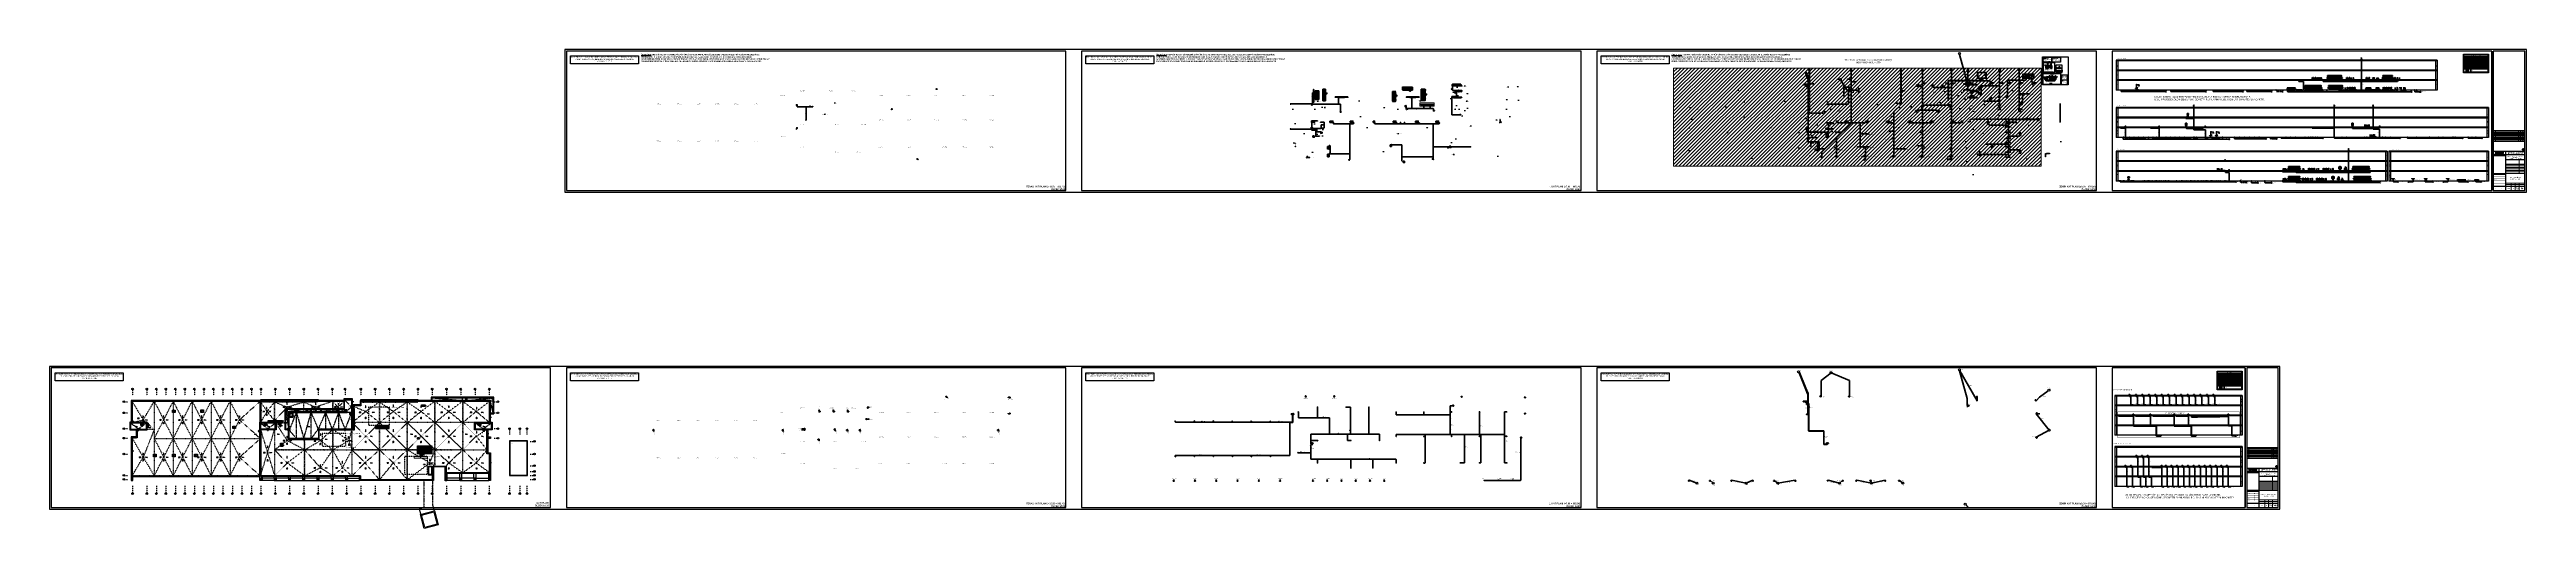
# Model space of a CAD drawing. Header units: centimetres. Extents: x 372964 to 529194, y 28783 to 59011.
import ezdxf
from ezdxf import colors
from ezdxf.entities.mleader import LeaderData, LeaderLine
from ezdxf.enums import TextEntityAlignment as Align
from ezdxf.lldxf.tags import DXFTag
from ezdxf.math import Vec2, Vec3

# ---------------------------------------------------------------- set-up
doc = ezdxf.new("R2010")
doc.units = ezdxf.units.CM
for name, pattern in [('( Hidden )', [0.375, 0.25, -0.125]), ('3+1_3b$0$DASHED', [0.25, 0.125, -0.125]), ('AAFE_PHII-XXX-A-101 PN$0$FENCELINE1', [36.83, 6.35, -2.54, -2.54, 25.4]), ('ACAD_ISO03W100', [30, 12, -18]), ('CONTINOUS', [0]), ('DASHDOT', [25.4, 12.7, -6.35, 0, -6.35]), ('DASHED2', [9.525, 6.35, -3.175]), ('DOT', [0.25, 0, -0.25]), ('HIDDEN', [9.525, 6.35, -3.175]), ('KESIK-3', [24, 20, -4]), ('SICAKSU1', [75, 60, -6, 0, -3, 0, -6]), ('SOGUKSU1', [72, 60, -6, 0, -6])]:
    doc.linetypes.add(name, pattern=pattern)
doc.layers.get('0').update_dxf_attribs({"lineweight": 9})
doc.layers.get('Defpoints').update_dxf_attribs({"color": 8, "lineweight": 9})
for name, color, linetype in [('-M-MAHAL-DEBILER', 7, 'Continuous'), ('-M-MAHAL-ETIKET-NOT', 7, 'Continuous'), ('-M-MAHAL-ETIKET-NOTM', 7, 'Continuous'), ('-M-MAHAL-ETK-', 7, 'Continuous'), ('-M-MAHAL-HAVA-DEGISIM', 7, 'Continuous'), ('-M-MAHAL-NO', 7, 'Continuous'), ('-M-MAHAL-NOM', 7, 'Continuous'), ('.CN.BACA', 7, 'Continuous'), ('0-KRCN--DELİK BORU', 4, 'CONTINOUS'), ('AS_GOR', 8, 'Continuous'), ('AS_GOR_UZAK2', 8, 'Continuous'), ('AS_GOR_YAKIN2', 8, 'Continuous'), ('AS_OLC_AKS', 8, 'Continuous'), ('AS_OLC_IC_DUSEY', 247, 'Continuous'), ('AS_PEN_DENIZLIK', 8, 'Continuous'), ('AS_PRFL_ALU', 8, 'Continuous'), ('AS_PRFL_CELIK', 8, 'Continuous'), ('AS_PRFL_DEMIR', 8, 'Continuous'), ('AS_SMB_KOT', 8, 'Continuous'), ('AS_TA_HIDDEN', 8, 'HIDDEN'), ('AS_TES_SUZGEC', 171, 'Continuous'), ('AS_YAZI_EGIM', 8, 'Continuous'), ('BACA', 7, 'Continuous'), ('MEKANİK', 3, 'Continuous')]:
    doc.layers.add(name, color=color, linetype=linetype)
for name, color, linetype, lineweight in [('0-KRCN REZ.', 4, 'Continuous', 30), ('0-krcn yağmur s. text', 2, 'Continuous', 20), ('0-KRCN-ANTET', 71, 'Continuous', 30), ('0-KRCN-DSD-YAZI', 4, 'Continuous', 40), ('0-KRCN-HVL-SANTRAL', 11, 'Continuous', 30), ('0-KRCN-HVL-YAZI', 7, 'Continuous', 30), ('0-KRCN-IST-YAZI', 81, 'Continuous', 30), ('0-KRCN-M_PİSSU', 111, 'Continuous', 5), ('0-KRCN-MİMARİ-220526', 8, 'Continuous', 9), ('0-KRCN-MUTFAK-CİHAZ', 4, 'Continuous', 40), ('0-KRCN-SHT-02CIHAZ', 132, 'Continuous', 25), ('0-KRCN-SHT-04CIHAZ', 103, 'Continuous', 40), ('0-KRCN-SHT-05CIHAZ', 171, 'Continuous', 40), ('0-KRCN-SHT-CİHAZ NOTU', 3, 'Continuous', 35), ('0-KRCN-SHT-DUŞTEKNESİKARE', 171, 'Continuous', 35), ('0-KRCN-SHT-EVYEBİRGÖZLÜ', 171, 'Continuous', 35), ('0-KRCN-SHT-IZGARA', 171, 'Continuous', 35), ('0-KRCN-SHT-KOLADI-YAZIYAĞMURSUYU', 4, 'Continuous', 35), ('0-KRCN-SHT-LAVABO', 171, 'Continuous', 35), ('0-KRCN-SHT-LAVABOÖZÜRLÜ', 171, 'Continuous', 35), ('0-KRCN-SHT-MAKİNABULAŞIKÇAMAŞIR', 171, 'Continuous', 35), ('0-KRCN-SHT-PAPSPAS YIKAMA', 171, 'Continuous', 40), ('0-KRCN-SHT-PİSSU-BORU', 220, 'PISSU_LINE50', 40), ('0-KRCN-SHT-PİSUAR', 171, 'Continuous', 35), ('0-KRCN-SHT-PİSUARBÖLMESİ', 120, 'Continuous', 35), ('0-KRCN-SHT-ROGAR', 151, 'Continuous', 35), ('0-KRCN-SHT-SICAKSU', 50, 'SICAKSU1', 40), ('0-KRCN-SHT-SOGUKSU', 141, 'SOGUKSU1', 40), ('0-KRCN-SHT-SÜZGEÇBANYO', 171, 'Continuous', 35), ('0-KRCN-SHT-TUVALETKLOZET', 171, 'Continuous', 35), ('0-KRCN-SHT-TUVALETNORMAL', 171, 'Continuous', 35), ('0-KRCN-SHT-YAZI', 31, 'Continuous', 35), ('0-KRCN-SHT-YAZI-KOLADI-PİSSU', 1, 'Continuous', 35), ('0-KRCN-SHT-YAZI-ÇAP-PİSSU', 41, 'Continuous', 30), ('0-KRCN-SHT-YAĞMURSUYUBORUSU-100', 102, 'PISSU_LINE50', 35), ('0-KRCN-SHT-ÇEKVALF', 4, 'Continuous', 25), ('0-KRCN-YAZI-CİHAZ', 121, 'Continuous', 35), ('0-KRCN-YAZI-CİHAZ @ 1', 121, 'Continuous', 35), ('0-KRCN-Z-ANTET', 71, 'Continuous', 30), ('0-MEK-IST-06CIHAZ', 32, 'Continuous', 30), ('0-MEK-SHT-aa YAĞMURSUYUBORUSU-100', 3, 'PISSU_LINE50', 35), ('0-MEK-SHT-KOLADI-YAZIYAĞMURSUYU', 4, 'Continuous', 35), ('0-MEKANİK İSTERLER', 6, 'Continuous', 25), ('0-MEKANİK NOTLAR', 4, 'Continuous', 25), ('AS_YAZI', 8, 'Continuous', 9), ('GEB-BEZUG', 8, 'Continuous', 25), ('İNCE', 2, 'Continuous', 9), ('KESİT İNCE', 51, 'Continuous', 15), ('KESİT KALIN', 5, 'Continuous', 30), ('KESİT TARAMA', 254, 'Continuous', 15), ('LBT-RADYATÖR ÇAP', 31, 'Continuous', 30), ('YAZI', 2, 'Continuous', 15)]:
    doc.layers.add(name, color=color, linetype=linetype, lineweight=lineweight)
doc.styles.add('-M-ISSO-TEXT-TTF', font='ARIALN.TTF')
doc.styles.add('-M-MHLETK-NOT', font='romans.shx', dxfattribs={"width": 0.7})
doc.styles.add('-M-MHLETK-TEXT', font='ARIALN.TTF', dxfattribs={"width": 0.7})
doc.styles.add('_yazı-50', font='arial.ttf')
doc.styles.add('ARIAL', font='arial.ttf', dxfattribs={"width": 0.8})
doc.styles.add('BAYBURT XREF$0$TIMES', font='times.ttf')
doc.styles.add('C 100', font='romans.shx', dxfattribs={"width": 0.7, "height": 17.5})
doc.styles.add('CAP', font='ARIALNB.TTF')
doc.styles.add('CBN_UYG', font='segoeuil.ttf', dxfattribs={"width": 0.6})
doc.styles.add('Ince', font='arial.ttf')
doc.styles.add('Kalin02', font='arialbd.ttf')
doc.styles.add('KESIT', font='arial.ttf', dxfattribs={"height": 20})
doc.styles.add('logo', font='verdana.ttf')
doc.styles.add('MtXpl_Tahoma', font='tahoma.ttf')
doc.styles.add('MUF', font='isocpeur.ttf')
doc.styles.add('Normal', font='arial.ttf')
doc.styles.add('notlar', font='swissci.ttf')
doc.styles.add('OLCU50', font='arial.ttf', dxfattribs={"width": 0.5, "height": 12})
doc.styles.add('ROMANT', font='arial.ttf', dxfattribs={"height": 0.15})
doc.styles.get("Standard").update_dxf_attribs({"font": 'ISOCP.SHX'})
doc.styles.add('style2', font='ARIALN.TTF', dxfattribs={"height": 0.1})
doc.styles.add('TAHOMA', font='tahoma.ttf')
doc.styles.add('TROMANT', font='arial.ttf', dxfattribs={"width": 0.8})
doc.styles.add('VRF CITY MULTI', font='tahoma.ttf', dxfattribs={"height": 15})
doc.styles.add('YAZI', font='times.ttf')
doc.styles.add('ÇAP', font='arial.ttf', dxfattribs={"height": 18})
doc.styles.add('ÇAP-2', font='ARIALNBI.TTF')
doc.linetypes.add('PISSU_LINE50', pattern='A,50,-10,["C",MUF,S=10,R=0,X=1,Y=-5],0', length=60)
tags = doc.linetypes.add('PİSSU', pattern='A,1.5,-0.2,[")",Standard,S=0.2,R=0,X=-0.04,Y=-0.1],-0.03', length=1.73).pattern_tags.tags
tags[15:16] = [DXFTag(74, 4), DXFTag(75, 0), DXFTag(340, '0'), DXFTag(46, 1.0), DXFTag(50, 0.0), DXFTag(44, 0.0), DXFTag(45, 0.0)]
tags[4:5] = [DXFTag(74, 4), DXFTag(75, 0), DXFTag(340, '0'), DXFTag(46, 1.0), DXFTag(50, 0.0), DXFTag(44, 0.0), DXFTag(45, 0.0)]
doc.dimstyles.new('ISO-25$0', dxfattribs={"dimtxt": 2.5, "dimasz": 2.5, "dimexe": 1.25, "dimexo": 0.625, "dimtad": 1, "dimtxsty": 'Standard', "dimcen": 2.5, "dimadec": 0, "dimazin": 0, "dimtfac": 1, "dimtmove": 0, "dimatfit": 3, "dimfxl": 1, "dimarcsym": 0})
doc.dimstyles.new('ÖLÇÜLENDİRME', dxfattribs={"dimtxt": 12, "dimasz": 8, "dimexe": 1.25, "dimexo": 0.625, "dimtad": 1, "dimtxsty": 'OLCU50', "dimcen": 0, "dimclrd": 256, "dimclre": 256, "dimclrt": 256, "dimadec": 0, "dimazin": 0, "dimtfac": 1, "dimtmove": 0, "dimatfit": 3, "dimfxl": 1, "dimlwd": -1, "dimlwe": -1, "dimarcsym": 0})

# ---------------------------------------------------------------- blocks, each defined once
blk = doc.blocks.new('A$C354C280E')
at = {"layer": '0-KRCN-SHT-YAZI-KOLADI-PİSSU', "color": 6, "lineweight": 20}
for radius in [22, 20]:
    blk.add_circle((0, 0), radius, dxfattribs=at)
at = {"layer": '0-KRCN-SHT-YAZI-KOLADI-PİSSU', "color": 6, "style": 'YAZI', "width": 0.7}
blk.add_text('PS', height=14, rotation=360, dxfattribs=at).set_placement((1, 0), align=Align.MIDDLE_RIGHT)
blk.add_attdef('99', text='', height=14, rotation=360, dxfattribs=at).set_placement((1, 0), align=Align.MIDDLE_LEFT)
blk = doc.blocks.new('0-MEK-SHT-SÜZGEÇ BANYO-1')
at = {"layer": '0-KRCN-SHT-SÜZGEÇBANYO', "color": 120, "lineweight": 20}
for p, q in [((-5, -4.5), (5, -4.5)), ((-5, -6.5), (5, -6.5)), ((-5, -8.5), (5, -8.5)), ((-5, -10.5), (5, -10.5))]:
    blk.add_line(p, q, dxfattribs=at)
at = {"layer": '0-KRCN-SHT-SÜZGEÇBANYO'}
blk.add_lwpolyline([(-7.5, 0), (7.5, 0), (7.5, -15), (-7.5, -15)], close=True, dxfattribs=at)
at = {"layer": '0-KRCN-SHT-SÜZGEÇBANYO', "color": 120, "lineweight": 20}
blk.add_lwpolyline([(-5, -2.5), (5, -2.5), (5, -12.5), (-5, -12.5)], close=True, dxfattribs=at)
at = {"layer": '0-KRCN-SHT-SÜZGEÇBANYO'}
blk.add_circle((0, -7.5), 3.5, dxfattribs=at)
blk = doc.blocks.new('*U7')
at = {"layer": '0-KRCN-SHT-MAKİNABULAŞIKÇAMAŞIR', "color": 120}
for p, q in [((27, 0), (-27, 0)), ((35, 54), (35, 61))]:
    blk.add_line(p, q, dxfattribs=at)
at = {"layer": '0-KRCN-SHT-MAKİNABULAŞIKÇAMAŞIR'}
blk.add_lwpolyline([(-30, -4), (30, -4), (30, 54), (-30, 54), (-30, -4)], close=True, dxfattribs=at)
at = {"layer": '0-KRCN-SHT-MAKİNABULAŞIKÇAMAŞIR', "color": 120}
blk.add_lwpolyline([(27, 0), (27, 51), (-27, 51), (-27, 0)], dxfattribs=at)
blk.add_lwpolyline([(30, -5), (-30, -5), (-30, -8), (30, -8)], close=True, dxfattribs=at)
for centre in [(-35, 51), (35, 51)]:
    blk.add_circle(centre, 2.69, dxfattribs=at)
at = {"layer": '0-KRCN-SHT-MAKİNABULAŞIKÇAMAŞIR', "color": 120, "style": 'CAP', "width": 0.75}
for s, p in [('MAKİNASI', (0, 20)), ('BULAŞIK', (0, 33))]:
    blk.add_text(s, height=10, dxfattribs=at).set_placement(p, align=Align.MIDDLE)
blk = doc.blocks.new('*U6')
at = {"layer": '0-KRCN-SHT-MAKİNABULAŞIKÇAMAŞIR', "color": 120}
for p, q in [((-27, 51), (27, 51)), ((-35, -4), (-35, -11))]:
    blk.add_line(p, q, dxfattribs=at)
blk.add_lwpolyline([(30, 55), (-30, 55), (-30, 59), (30, 59)], close=True, dxfattribs=at)
at = {"layer": '0-KRCN-SHT-MAKİNABULAŞIKÇAMAŞIR'}
blk.add_lwpolyline([(30, 54), (-30, 54), (-30, -4), (30, -4), (30, 54)], close=True, dxfattribs=at)
at = {"layer": '0-KRCN-SHT-MAKİNABULAŞIKÇAMAŞIR', "color": 120}
blk.add_lwpolyline([(-27, 51), (-27, -1), (27, -1), (27, 51)], dxfattribs=at)
for centre in [(-35, -1), (35, -1)]:
    blk.add_circle(centre, 2.69, dxfattribs=at)
at = {"layer": '0-KRCN-SHT-MAKİNABULAŞIKÇAMAŞIR', "color": 120, "style": 'CAP', "width": 0.75}
for s, p in [('MAKİNASI', (0, 20)), ('BULAŞIK', (0, 33))]:
    blk.add_text(s, height=10, dxfattribs=at).set_placement(p, align=Align.MIDDLE)
blk = doc.blocks.new('M-MHLETK-YNG')
blk.add_wipeout([(-2.1, 1.7), (2.1, 1.7), (2.1, 0), (-2.1, 0)]).dxf.layer = '-M-MAHAL-ETK-'
at = {"layer": '-M-MAHAL-ETK-', "color": 0}
for p, q in [((-2.1, 0), (2.1, 0)), ((-1.2, 0), (-1.2, 0))]:
    blk.add_line(p, q, dxfattribs=at)
blk.add_lwpolyline([(-1.9, 1.7, 0.1, 0.1, 0), (1.9, 1.7, 0.1, 0.1, -0.414214), (2.1, 1.5, 0.1, 0.1, 0), (2.1, 0.2, 0.1, 0.1, -0.414214), (1.9, 0, 0.1, 0.1, 0), (-1.9, 0, 0.1, 0.1, -0.414214), (-2.1, 0.2, 0.1, 0.1, 0), (-2.1, 1.5, 0.1, 0.1, -0.414214)], format="xyseb", close=True, dxfattribs=at)
at = {"layer": '-M-MAHAL-DEBILER', "color": 4, "style": '-M-MHLETK-NOT', "width": 0.5, "flags": 8}
blk.add_attdef('DEBIS', text='', height=0.4, dxfattribs=at).set_placement((-2.2, 2.1), align=Align.MIDDLE_CENTER)
at = {"layer": '-M-MAHAL-DEBILER', "color": 191, "style": '-M-MHLETK-NOT', "width": 0.5, "flags": 8}
blk.add_attdef('DEBIR', text='', height=0.4, dxfattribs=at).set_placement((-1.6, 2.1), align=Align.MIDDLE_CENTER)
at = {"layer": '-M-MAHAL-DEBILER', "color": 31, "style": '-M-MHLETK-NOT', "width": 0.5, "flags": 8}
blk.add_attdef('DEBIF', text='', height=0.4, dxfattribs=at).set_placement((1.6, 2.1), align=Align.MIDDLE_CENTER)
at = {"layer": '-M-MAHAL-DEBILER', "color": 1, "style": '-M-MHLETK-NOT', "width": 0.5, "flags": 8}
blk.add_attdef('DEBIE', text='', height=0.4, dxfattribs=at).set_placement((2.3, 2.1), align=Align.MIDDLE_CENTER)
at = {"layer": '-M-MAHAL-ETIKET-NOT', "color": 3}
for tag, height, style, width, flags, p in [('KIS', 0.04, '-M-MHLETK-NOT', 0.5, 9, (-2.6, 1.6)), ('ALAN', 0.04, '-M-MHLETK-NOT', 0.5, 9, (-2.6, 1.6)), ('RH', 0.04, '-M-MHLETK-NOT', 0.5, 9, (-2.4, 1.6)), ('YUKSEKLIK', 0.04, '-M-MHLETK-NOT', 0.5, 9, (-2.3, 1.6)), ('YAZ', 0.04, '-M-MHLETK-NOT', 0.5, 9, (-2.2, 1.6)), ('MAH-ADI', 1.11, '-M-ISSO-TEXT-TTF', 0.8, 8, (0, -0.9))]:
    blk.add_attdef(tag, text='', height=height, dxfattribs=dict(at, style=style, width=width, flags=flags)).set_placement(p, align=Align.MIDDLE_CENTER)
at = {"layer": '-M-MAHAL-ETIKET-NOT', "color": 3, "style": '-M-MHLETK-NOT', "width": 0.5, "flags": 9}
for tag, p, height in [('KLKTR', (-2.6, 1.4), 0.04), ('HL', (-2.6, 1.5), 0.0286), ('RDY-BOY1', (-2.6, 1.4), 0.0286), ('RDY-BOY2', (-2.6, 1.3), 0.0286), ('RDY-BOY3', (-2.6, 1.3), 0.0286), ('RDY-BOY4', (-2.6, 1.2), 0.0286), ('KON-BOY1', (-2.6, 1.1), 0.0286), ('KON-BOY2', (-2.6, 1.1), 0.0286), ('KON-BOY3', (-2.6, 1), 0.0286), ('FCU-TIP1', (-2.6, 1), 0.0286), ('FCU-TIP2', (-2.6, 0.9), 0.0286), ('FCU-TIP3', (-2.6, 0.9), 0.0286), ('VRV-TIP1', (-2.6, 0.8), 0.0286), ('VRV-TIP2', (-2.6, 0.7), 0.0286), ('HLA', (-2.5, 1.5), 0.0286), ('RDY-TIP1', (-2.5, 1.4), 0.0286), ('RDY-TIP2', (-2.5, 1.3), 0.0286), ('RDY-TIP3', (-2.5, 1.3), 0.0286), ('RDY-TIP4', (-2.5, 1.2), 0.0286), ('KON-TIP1', (-2.5, 1.1), 0.0286), ('KON-TIP2', (-2.5, 1.1), 0.0286), ('KON-TIP3', (-2.5, 1), 0.0286), ('FCU-ADET1', (-2.5, 1), 0.0286), ('FCU-ADET2', (-2.5, 0.9), 0.0286), ('FCU-ADET3', (-2.5, 0.9), 0.0286), ('VRV-ADET1', (-2.5, 0.8), 0.0286), ('VRV-ADET2', (-2.5, 0.7), 0.0286), ('RDY-ADET1', (-2.4, 1.4), 0.0286), ('RDY-ADET2', (-2.4, 1.3), 0.0286), ('RDY-ADET3', (-2.4, 1.3), 0.0286), ('RDY-ADET4', (-2.4, 1.2), 0.0286), ('KON-ADET1', (-2.4, 1.1), 0.0286), ('KON-ADET2', (-2.4, 1.1), 0.0286), ('KON-ADET3', (-2.4, 1), 0.0286), ('FCU-KAP1', (-2.4, 1), 0.0286), ('FCU-KAP2', (-2.4, 0.9), 0.0286), ('FCU-KAP3', (-2.4, 0.9), 0.0286), ('VRV-KAP1', (-2.4, 0.8), 0.0286), ('VRV-KAP2', (-2.4, 0.7), 0.0286), ('RDY-ISI1', (-2.3, 1.4), 0.0286), ('RDY-ISI2', (-2.3, 1.3), 0.0286), ('RDY-ISI3', (-2.3, 1.3), 0.0286), ('RDY-ISI4', (-2.3, 1.2), 0.0286), ('KON-ISI1', (-2.3, 1.1), 0.0286), ('KON-ISI2', (-2.3, 1.1), 0.0286), ('KON-ISI3', (-2.3, 1), 0.0286), ('FCU-DUY1', (-2.3, 1), 0.0286), ('FCU-DUY2', (-2.3, 0.9), 0.0286), ('FCU-DUY3', (-2.3, 0.9), 0.0286), ('VRV-DUY1', (-2.3, 0.8), 0.0286), ('VRV-DUY2', (-2.3, 0.7), 0.0286), ('AHU', (-2.2, 1.4), 0.0286), ('SHG', (-2.2, 1.5), 0.0286), ('FCU-SOG1', (-2.2, 1), 0.0286), ('FCU-SOG2', (-2.2, 0.9), 0.0286), ('FCU-SOG3', (-2.2, 0.9), 0.0286), ('VRV-SOG1', (-2.2, 0.8), 0.0286), ('VRV-SOG2', (-2.2, 0.7), 0.0286), ('LHG', (-2.1, 1.5), 0.0286), ('RDY-BNP1', (-2.1, 1.4), 0.0286), ('RDY-BNP2', (-2.1, 1.3), 0.0286), ('RDY-BNP3', (-2.1, 1.3), 0.0286), ('RDY-BNP4', (-2.1, 1.2), 0.0286), ('KON-BNP1', (-2.1, 1.1), 0.0286), ('KON-BNP2', (-2.1, 1.1), 0.0286), ('KON-BNP3', (-2.1, 1), 0.0286), ('EF', (-2, 1.4), 0.0286), ('HG', (-2, 1.5), 0.0286), ('HGA', (-2, 1.5), 0.0286), ('RDY-BNK1', (-2, 1.4), 0.0286), ('RDY-BNK2', (-2, 1.3), 0.0286), ('RDY-BNK3', (-2, 1.3), 0.0286), ('RDY-BNK4', (-2, 1.2), 0.0286), ('KON-BNK1', (-2, 1.1), 0.0286), ('KON-BNK2', (-2, 1.1), 0.0286), ('KON-BNK3', (-2, 1), 0.0286), ('FCU-ISI1', (-2, 1), 0.0286), ('FCU-ISI2', (-2, 0.9), 0.0286), ('FCU-ISI3', (-2, 0.9), 0.0286), ('VRV-ISI1', (-2, 0.8), 0.0286), ('VRV-ISI2', (-2, 0.7), 0.0286), ('FCU-DEBI1', (-2, 1), 0.0286), ('FCU-DEBI2', (-2, 0.9), 0.0286), ('FCU-DEBI3', (-2, 0.9), 0.0286), ('VRV-DEBI1', (-2, 0.8), 0.0286), ('VRV-DEBI2', (-2, 0.7), 0.0286), ('FCU-BNP1', (-1.8, 1), 0.0286), ('FCU-BNP2', (-1.8, 0.9), 0.0286), ('FCU-BNP3', (-1.8, 0.9), 0.0286), ('VRV-BNP1', (-1.8, 0.8), 0.0286), ('VRV-BNP2', (-1.8, 0.7), 0.0286), ('FCU-BNK1', (-1.6, 1), 0.0286), ('FCU-BNK2', (-1.6, 0.9), 0.0286), ('FCU-BNK3', (-1.6, 0.9), 0.0286), ('VRV-BNK1', (-1.6, 0.8), 0.0286), ('VRV-BNK2', (-1.6, 0.7), 0.0286)]:
    blk.add_attdef(tag, p, '', height=height, dxfattribs=at)
at = {"layer": '-M-MAHAL-ETIKET-NOTM', "color": 3, "style": '-M-ISSO-TEXT-TTF', "width": 0.8, "flags": 8}
blk.add_attdef('MAH-ADI2', text='', height=1.11, dxfattribs=at).set_placement((0, -2.5), align=Align.MIDDLE_CENTER)
at = {"layer": '-M-MAHAL-HAVA-DEGISIM', "style": '-M-MHLETK-NOT', "width": 0.5, "flags": 8}
for tag, p in [('HAVADEG', (0, 3.6)), ('HAVA', (0, 2.4))]:
    blk.add_attdef(tag, text='', height=0.6, dxfattribs=at).set_placement(p, align=Align.MIDDLE_CENTER)
at = {"layer": '-M-MAHAL-NO', "color": 7, "style": '-M-MHLETK-TEXT', "width": 0.6, "flags": 8}
blk.add_attdef('MAH-NO', text='', height=1.11, dxfattribs=at).set_placement((0, 0.9), align=Align.MIDDLE_CENTER)
at = {"layer": '-M-MAHAL-NOM', "color": 7, "style": '-M-MHLETK-TEXT', "width": 0.6, "flags": 8}
blk.add_attdef('MAH-NOM', text='', height=1.11, dxfattribs=at).set_placement((0, 0.9), align=Align.MIDDLE_CENTER)
blk = doc.blocks.new('0-MEK-SHT-ZKLN-ALATURKA TUVALET GIZLI')
at = {"layer": '0-KRCN-SHT-PİSSU-BORU', "ltscale": 0.5}
blk.add_lwpolyline([(-11, -20), (-11, -35, 0.7482135), (0, -39), (6, -30, -0.4781032), (15, -29), (22, -36)], format="xyb", dxfattribs=at)
at = {"layer": '0-KRCN-SHT-SOGUKSU', "ltscale": 0.5}
for p, q in [((-67, 34), (-67, 106)), ((19, 95), (19, 106))]:
    blk.add_line(p, q, dxfattribs=at)
at = {"layer": '0-KRCN-SHT-TUVALETKLOZET', "linetype": 'KESIK-3', "ltscale": 0.05}
for p, q in [((16, 0), (16, 97)), ((16, 95), (22, 95)), ((16, 60), (16, 95)), ((25, 91), (16, 91)), ((25, 90), (16, 90)), ((16, 85), (28, 85)), ((16, 78), (29, 78)), ((16, 74), (29, 74)), ((17, 59), (16, 59)), ((17, 58), (16, 58)), ((16, 55), (16, 57)), ((16, 55), (16, 42)), ((16, 55), (29, 55)), ((16, 42), (28, 42)), ((17, 39), (16, 39)), ((17, 38), (16, 38)), ((18, 59), (17, 59)), ((18, 58), (17, 58)), ((17, 39), (17, 42)), ((18, 39), (17, 39)), ((18, 38), (17, 38)), ((18, 59), (29, 59)), ((18, 38), (26, 38)), ((19, 38), (19, -2)), ((24, 91), (24, 93)), ((24, 88), (24, 90)), ((25, 90), (25, 91)), ((25, 87), (26, 87)), ((25, 38), (25, -3)), ((27, 39), (27, 42)), ((28, 78), (28, 85)), ((28, 59), (28, 74)), ((28, 42), (28, 55)), ((29, 74), (29, 78)), ((29, 55), (29, 59)), ((11, -2), (16, -2)), ((11, -8), (16, -8)), ((16, -1), (17, -1)), ((16, -9), (16, -1)), ((16, -9), (17, -9)), ((17, -9), (17, -1)), ((17, -2), (19, -2)), ((17, -8), (20, -8))]:
    blk.add_line(p, q, dxfattribs=at)
for points in [[(14, 81), (14, 95), (12, 95), (12, 81)], [(17, 60), (17, 57), (16, 57), (16, 57), (17, 57), (17, 60), (16, 60), (16, 63), (16, 63), (16, 60)], [(16, 60), (16, 60), (16, 61), (16, 61)], [(17, 58), (16, 58), (16, 59), (17, 59)], [(16, 45), (16, 45), (16, 46), (16, 46)], [(17, 40), (17, 37), (16, 37), (16, 37), (17, 37), (17, 40), (16, 40), (16, 43), (16, 43), (16, 40)], [(17, 38), (16, 38), (16, 39), (17, 39)], [(18, 58), (17, 58), (17, 59), (18, 59)], [(18, 38), (17, 38), (17, 39), (18, 39)]]:
    blk.add_lwpolyline(points, close=True, dxfattribs=at)
for points in [[(16, 61), (15, 61), (15, 60), (16, 60)], [(16, 46), (15, 46), (15, 45), (16, 45)]]:
    blk.add_lwpolyline(points, dxfattribs=at)
for points in [[(16, 63), (16, 67), (16, 67), (16, 63), (16, 63, -0.4289229), (16, 63), (16, 60), (16, 60), (16, 63)], [(16, 43), (16, 47), (16, 47), (16, 43), (16, 43, -0.4289229), (16, 43), (16, 40), (16, 40), (16, 43)]]:
    blk.add_lwpolyline(points, format="xyb", close=True, dxfattribs=at)
for centre, radius, start, end in [((18, 39), 1, 233.1301, 270), ((22, 93), 2, 0, 90), ((25, 88), 1, 180, 270), ((26, 85), 2, 0, 90), ((26, 39), 1, 270, 0), ((19, -2), 0.5, 270, 0), ((20, -3), 5, 270, 0)]:
    blk.add_arc(centre, radius, start, end, dxfattribs=at)
at = {"layer": '0-KRCN-SHT-TUVALETNORMAL', "color": 120, "lineweight": 20}
for p, q in [((-68, 33), (-66, 33)), ((-68, 33), (-67, 33)), ((-68, 33), (-68, 33)), ((-68, 32), (-68, 32)), ((-68, 32), (-68, 31)), ((-68, 30), (-67, 30)), ((-68, 29), (-68, 29)), ((-68, 29), (-68, 29)), ((-65, 29), (-68, 29)), ((-65, 29), (-68, 29)), ((-68, 22), (-68, 25)), ((-65, 22), (-68, 22)), ((-68, 20), (-68, 22)), ((-68, 22), (-65, 22)), ((-68, 20), (-65, 20)), ((-68, 20), (-65, 20)), ((-67, 33), (-67, 33)), ((-66, 33), (-67, 33)), ((-66, 33), (-67, 33)), ((-67, 30), (-67, 29)), ((-67, 30), (-66, 30)), ((-65, 33), (-66, 33)), ((-66, 33), (-66, 33)), ((-65, 33), (-66, 33)), ((-66, 30), (-66, 29)), ((-65, 30), (-66, 30)), ((-65, 33), (-65, 33)), ((-65, 32), (-65, 32)), ((-65, 32), (-65, 31)), ((-65, 29), (-65, 29)), ((-65, 29), (-65, 29)), ((-65, 22), (-65, 25)), ((-65, 20), (-65, 22)), ((-49, -4), (11, -2)), ((11, -5), (-49, -7)), ((11, -6), (1, -7))]:
    blk.add_line(p, q, dxfattribs=at)
at = {"layer": '0-KRCN-SHT-TUVALETNORMAL'}
blk.add_line((-17, -17), (-5, -17), dxfattribs=at)
at = {"layer": '0-KRCN-SHT-TUVALETNORMAL', "color": 120, "lineweight": 20}
for points in [[(-65, 28), (-68, 28, 0.3249197), (-69, 28), (-70, 25, 0.3249197), (-69, 24), (-68, 23, 0.3249197)], [(-65, 23), (-64, 24, 0.3249197), (-64, 25), (-65, 28, 0.3249197), (-65, 28)]]:
    blk.add_lwpolyline(points, format="xyb", dxfattribs=at)
at = {"layer": '0-KRCN-SHT-TUVALETNORMAL'}
blk.add_lwpolyline([(11, -9), (6, -9, 0.2545853), (5, -10, -0.2640081), (-5, -16, 0.3750154), (-6, -17), (-6, -20), (-16, -20), (-16, -17, 0.3223666), (-17, -16), (-26, -15, 0.2474086), (-26, -15, -0.271623), (-28, -15), (-49, -11), (-49, 0), (-42, 0), (11, 0)], format="xyb", close=True, dxfattribs=at)
blk.add_lwpolyline([(0, 0, -0.2499577), (-1, 0), (-1, 1, 0.2499577), (-2, 2), (-40, 2, 0.2217362), (-41, 1), (-41, 0, -0.2217362), (-42, 0)], format="xyb", dxfattribs=at)
at = {"layer": '0-KRCN-SHT-TUVALETNORMAL', "color": 120, "lineweight": 20}
for centre, radius, start, end in [((-70, 32), 0.843, 54.2766, 180), ((-70, 32), 0.843, 180, 305.7234), ((-69, 33), 0.963, 239.96372, 304.30256), ((-69, 30), 0.963, 55.69744, 122.84754), ((-66, 32), 2.41, 146.63299, 162.67258), ((-68, 33), 0.15, 90, 270), ((-66, 32), 2.41, 197.4576, 213.36701), ((-67, 28), 0.781, 131.27178, 180.03958), ((-68, 29), 0.12, 90, 131.27178), ((-67, 25), 1.54, 0, 180), ((-67, 31), 2.05, 79.83575, 90), ((-67, 31), 2.05, 90, 100.16425), ((-67, 32), 1.26, 106.60155, 134.41531), ((-67, 32), 0.843, 0, 180), ((-67, 32), 0.843, 180, 0), ((-67, 32), 1.26, 45.58469, 73.39845), ((-65, 33), 0.15, 270, 90), ((-67, 32), 2.41, 17.4576, 33.36701), ((-65, 33), 0.963, 235.69744, 300.03628), ((-67, 32), 2.41, 326.63299, 342.5424), ((-65, 30), 0.963, 59.96372, 124.30256), ((-66, 28), 0.781, 359.96042, 48.72822), ((-65, 29), 0.12, 48.72822, 90), ((-64, 32), 0.843, 0, 125.7234), ((-64, 32), 0.843, 234.2766, 0)]:
    blk.add_arc(centre, radius, start, end, dxfattribs=at)
blk = doc.blocks.new('0-MEK-SHT-ZKLN-KLOZET ASMA GİZLİ REZERVUAR')
at = {"layer": '0-KRCN-SHT-PİSSU-BORU', "ltscale": 0.5}
blk.add_line((0, 15), (0, -17), dxfattribs=at)
at = {"layer": '0-KRCN-SHT-SOGUKSU', "ltscale": 0.5}
blk.add_line((-33, 40), (-33, 106), dxfattribs=at)
at = {"layer": '0-KRCN-SHT-TUVALETKLOZET'}
for p, q in [((-29, 79), (-33, 79)), ((-29, 40), (-33, 40)), ((-24, 79), (-18, 79)), ((-24, 40), (-18, 40)), ((-18, 42), (18, 42)), ((-14, 29), (-11, 22)), ((-6, 87), (-6, 102)), ((0, 54), (0, 47)), ((7, 87), (7, 102)), ((14, 29), (11, 22))]:
    blk.add_line(p, q, dxfattribs=at)
at = {"layer": '0-KRCN-SHT-TUVALETKLOZET', "color": 171}
blk.add_line((2, 15), (-2, 15), dxfattribs=at)
at = {"layer": '0-KRCN-SHT-TUVALETKLOZET', "linetype": 'KESIK-3', "ltscale": 0.3}
blk.add_lwpolyline([(-18, 82), (-18, 57, 0.4142136), (-15, 54), (15, 54, 0.4142136), (18, 57), (18, 82, 0.4142136), (15, 85), (-15, 85, 0.4142136)], format="xyb", close=True, dxfattribs=at)
at = {"layer": '0-KRCN-SHT-TUVALETKLOZET', "color": 120, "lineweight": 20}
for points in [[(-18, 47), (-18, 46, 0.4142136), (-17, 45), (17, 45, 0.4142136), (18, 46), (18, 47, 0.4142136), (17, 47), (-17, 47, 0.4142136)], [(-18, 44), (-18, 43, 0.4142136), (-17, 42), (17, 42, 0.4142136), (18, 43), (18, 44, 0.4142136), (17, 45), (-17, 45, 0.4142136)]]:
    blk.add_lwpolyline(points, format="xyb", close=True, dxfattribs=at)
for points in [[(-18, 42, 0.0660874), (-16, 34, 0.0873921), (-13, 27, 0.1038875), (-7, 22, 0.123332)], [(7, 22, 0.1038875), (13, 27, 0.0873921), (16, 34, 0.0660874), (18, 42, 0.077811)]]:
    blk.add_lwpolyline(points, format="xyb", dxfattribs=at)
at = {"layer": '0-KRCN-SHT-TUVALETKLOZET'}
blk.add_lwpolyline([(-14, 102), (14, 102), (14, 87), (-14, 87)], close=True, dxfattribs=at)
for centre in [(-27, 79), (-27, 40)]:
    blk.add_circle(centre, 2.11, dxfattribs=at)
for centre, start, end in [((-2, 25), 198.23098, 270), ((2, 25), 270, 341.76902)]:
    blk.add_arc(centre, 10, start, end, dxfattribs=at)
at = {"layer": '0-KRCN-SHT-TUVALETKLOZET', "color": 120, "lineweight": 20}
blk.add_arc((0, 41), 20.1, 250.66612, 289.33388, dxfattribs=at)
blk = doc.blocks.new('0-MEK-SHT-ZKLN-SÜZGEÇ BANYO')
at = {"layer": '0-KRCN-SHT-SÜZGEÇBANYO', "color": 120, "lineweight": 20}
for p, q in [((-7, -2), (-5, -11)), ((-7, -2), (7, -2)), ((5, -11), (7, -2))]:
    blk.add_line(p, q, dxfattribs=at)
at = {"layer": '0-KRCN-SHT-SÜZGEÇBANYO'}
blk.add_lwpolyline([(-8, 0), (-8, -14), (8, -14), (8, 0)], close=True, dxfattribs=at)
blk = doc.blocks.new('0-MEK-SHT-ZKLN-LAV.TEZGAHALTI DÖRTLÜ-1')
at = {"layer": '0-KRCN-SHT-LAVABO', "linetype": 'Continuous'}
for p, q in [((351, 83), (-112, 83)), ((-85, 77), (-112, 77)), ((-91, 75), (-91, 73)), ((-15, 75), (-91, 75)), ((-91, 73), (-15, 73)), ((-90, 73), (-90, 72)), ((-87, 72), (-90, 72)), ((-89, 77), (-89, 75)), ((-89, 73), (-89, 72)), ((-89, 72), (-89, 71)), ((-87, 71), (-89, 71)), ((-87, 77), (-87, 75)), ((-87, 73), (-87, 72)), ((-87, 72), (-87, 71)), ((-86, 73), (-86, 72)), ((-85, 77), (-85, 78)), ((-85, 78), (-85, 76)), ((-83, 181), (-83, 141)), ((322, 181), (-83, 181)), ((-83, 141), (322, 141)), ((-24, 80), (-83, 80)), ((-83, 80), (-80, 80)), ((-80, 83), (-80, 80)), ((-26, 83), (-26, 80)), ((-26, 83), (-26, 80)), ((-24, 80), (-26, 80)), ((-24, 80), (-26, 80)), ((-22, 76), (-22, 78)), ((-21, 77), (-21, 78)), ((-21, 77), (30, 77)), ((-21, 77), (30, 77)), ((-20, 73), (-20, 72)), ((-19, 77), (-19, 75)), ((-19, 77), (-19, 75)), ((-19, 73), (-19, 72)), ((-19, 72), (-16, 72)), ((-19, 72), (-19, 71)), ((-19, 71), (-17, 71)), ((-17, 77), (-17, 75)), ((-17, 77), (-17, 75)), ((-17, 73), (-17, 72)), ((-17, 72), (-17, 71)), ((-16, 73), (-16, 72)), ((-15, 73), (-15, 75)), ((24, 75), (24, 73)), ((100, 75), (24, 75)), ((24, 73), (100, 73)), ((25, 73), (25, 72)), ((28, 72), (25, 72)), ((26, 77), (26, 75)), ((26, 73), (26, 72)), ((26, 72), (26, 71)), ((28, 71), (26, 71)), ((28, 77), (28, 75)), ((28, 73), (28, 72)), ((28, 72), (28, 71)), ((29, 73), (29, 72)), ((30, 77), (30, 78)), ((31, 78), (31, 76)), ((92, 80), (33, 80)), ((33, 80), (35, 80)), ((35, 83), (35, 80)), ((89, 83), (89, 80)), ((92, 80), (89, 80)), ((94, 77), (94, 78)), ((94, 76), (94, 78)), ((94, 77), (145, 77)), ((94, 77), (145, 77)), ((95, 73), (95, 72)), ((96, 77), (96, 75)), ((96, 73), (96, 72)), ((96, 72), (99, 72)), ((96, 72), (96, 71)), ((96, 71), (98, 71)), ((98, 77), (98, 75)), ((98, 73), (98, 72)), ((98, 72), (98, 71)), ((99, 73), (99, 72)), ((100, 73), (100, 75)), ((139, 75), (139, 73)), ((215, 75), (139, 75)), ((139, 73), (215, 73)), ((140, 73), (140, 72)), ((143, 72), (140, 72)), ((141, 77), (141, 75)), ((141, 73), (141, 72)), ((141, 72), (141, 71)), ((143, 71), (141, 71)), ((143, 77), (143, 75)), ((143, 73), (143, 72)), ((143, 72), (143, 71)), ((144, 73), (144, 72)), ((145, 77), (145, 78)), ((146, 78), (146, 76)), ((207, 80), (148, 80)), ((148, 80), (150, 80)), ((150, 83), (150, 80)), ((204, 83), (204, 80)), ((207, 80), (204, 80)), ((209, 77), (209, 78)), ((209, 76), (209, 78)), ((209, 77), (260, 77)), ((209, 77), (260, 77)), ((210, 73), (210, 72)), ((211, 77), (211, 75)), ((211, 73), (211, 72)), ((211, 72), (214, 72)), ((211, 72), (211, 71)), ((211, 71), (213, 71)), ((213, 77), (213, 75)), ((213, 73), (213, 72)), ((213, 72), (213, 71)), ((214, 73), (214, 72)), ((215, 73), (215, 75)), ((254, 75), (254, 73)), ((331, 75), (254, 75)), ((254, 73), (331, 73)), ((255, 73), (255, 72)), ((259, 72), (255, 72)), ((256, 77), (256, 75)), ((256, 73), (256, 72)), ((256, 72), (256, 71)), ((258, 71), (256, 71)), ((258, 77), (258, 75)), ((258, 73), (258, 72)), ((258, 72), (258, 71)), ((259, 73), (259, 72)), ((260, 77), (260, 78)), ((261, 78), (261, 76)), ((322, 80), (263, 80)), ((263, 80), (265, 80)), ((265, 83), (265, 80)), ((320, 83), (320, 80)), ((322, 80), (320, 80)), ((322, 141), (322, 181)), ((324, 77), (324, 78)), ((324, 76), (324, 78)), ((324, 77), (351, 77)), ((326, 77), (326, 75)), ((326, 73), (326, 72)), ((326, 73), (326, 72)), ((326, 72), (329, 72)), ((326, 72), (326, 71)), ((326, 71), (328, 71)), ((328, 77), (328, 75)), ((328, 73), (328, 72)), ((328, 72), (328, 71)), ((329, 73), (329, 72)), ((331, 73), (331, 75))]:
    blk.add_line(p, q, dxfattribs=at)
at = {"layer": '0-KRCN-SHT-LAVABO', "color": 120, "linetype": 'Continuous', "lineweight": 20}
for p, q in [((-83, 178), (-83, 178)), ((-83, 172), (-83, 172)), ((-83, 165), (-83, 165)), ((-83, 158), (-83, 158)), ((-83, 151), (-83, 152)), ((-83, 145), (-83, 145)), ((-80, 175), (-76, 178)), ((-80, 168), (-76, 172)), ((-80, 162), (-76, 165)), ((-80, 155), (-76, 158)), ((-80, 148), (-76, 152)), ((-80, 141), (-76, 145)), ((-76, 182), (-76, 180)), ((-74, 182), (-76, 182)), ((-76, 180), (-74, 180)), ((-76, 140), (-76, 142)), ((-76, 142), (-74, 142)), ((-74, 140), (-76, 140)), ((-74, 180), (-74, 182)), ((-74, 142), (-74, 140)), ((-73, 175), (-69, 178)), ((-73, 168), (-69, 172)), ((-73, 162), (-69, 165)), ((-73, 155), (-69, 158)), ((-73, 148), (-69, 152)), ((-73, 141), (-69, 145)), ((-66, 175), (-63, 178)), ((-66, 168), (-63, 172)), ((-66, 162), (-63, 165)), ((-66, 155), (-63, 158)), ((-66, 148), (-63, 152)), ((-66, 141), (-63, 145)), ((-59, 175), (-56, 178)), ((-59, 168), (-56, 172)), ((-59, 162), (-56, 165)), ((-59, 155), (-56, 158)), ((-59, 148), (-56, 152)), ((-59, 141), (-56, 145)), ((-57, 46), (-57, 46)), ((-56, 87), (-56, 92)), ((-56, 85), (-54, 90)), ((-54, 87), (-56, 83)), ((-56, 83), (-56, 85)), ((-56, 83), (-50, 83)), ((-56, 55), (-56, 58)), ((-51, 55), (-56, 55)), ((-56, 53), (-56, 53)), ((-51, 53), (-56, 53)), ((-56, 52), (-51, 52)), ((-56, 51), (-56, 50)), ((-51, 51), (-56, 51)), ((-56, 50), (-51, 50)), ((-51, 50), (-56, 50)), ((-56, 49), (-56, 47)), ((-50, 47), (-56, 47)), ((-56, 46), (-50, 46)), ((-56, 46), (-56, 40)), ((-55, 55), (-55, 53)), ((-55, 52), (-55, 51)), ((-54, 93), (-52, 93)), ((-54, 93), (-54, 91)), ((-53, 175), (-49, 178)), ((-53, 168), (-49, 172)), ((-53, 162), (-49, 165)), ((-53, 155), (-49, 158)), ((-53, 148), (-49, 152)), ((-53, 141), (-49, 145)), ((-53, 94), (-53, 94)), ((-53, 87), (-53, 83)), ((-53, 37), (-53, 37)), ((-52, 91), (-52, 93)), ((-50, 85), (-52, 90)), ((-52, 87), (-50, 83)), ((-51, 87), (-51, 92)), ((-51, 55), (-51, 53)), ((-51, 52), (-51, 51)), ((-50, 83), (-50, 85)), ((-50, 58), (-50, 55)), ((-50, 53), (-50, 53)), ((-50, 50), (-50, 51)), ((-50, 47), (-50, 49)), ((-50, 46), (-50, 46)), ((-50, 40), (-50, 46)), ((-46, 175), (-43, 178)), ((-46, 168), (-43, 172)), ((-46, 162), (-43, 165)), ((-46, 155), (-43, 158)), ((-46, 148), (-43, 152)), ((-46, 141), (-43, 145)), ((-39, 175), (-36, 178)), ((-39, 168), (-36, 172)), ((-39, 162), (-36, 165)), ((-39, 155), (-36, 158)), ((-39, 148), (-36, 152)), ((-39, 141), (-36, 145)), ((-32, 180), (-32, 182)), ((-32, 182), (-30, 182)), ((-30, 180), (-32, 180)), ((-32, 175), (-29, 178)), ((-32, 168), (-29, 172)), ((-32, 162), (-29, 165)), ((-32, 155), (-29, 158)), ((-32, 148), (-29, 152)), ((-32, 141), (-29, 145)), ((-30, 142), (-32, 142)), ((-32, 142), (-32, 140)), ((-32, 140), (-30, 140)), ((-30, 182), (-30, 180)), ((-30, 140), (-30, 142)), ((-26, 175), (-22, 178)), ((-26, 168), (-22, 172)), ((-26, 162), (-22, 165)), ((-26, 155), (-22, 158)), ((-26, 148), (-22, 152)), ((-26, 141), (-22, 145)), ((-19, 175), (-16, 178)), ((-19, 168), (-16, 172)), ((-19, 162), (-16, 165)), ((-19, 155), (-16, 158)), ((-19, 148), (-16, 152)), ((-19, 141), (-16, 145)), ((-12, 175), (-9, 178)), ((-12, 168), (-9, 172)), ((-12, 162), (-9, 165)), ((-12, 155), (-9, 158)), ((-12, 148), (-9, 152)), ((-12, 141), (-9, 145)), ((-5, 175), (-2, 178)), ((-5, 168), (-2, 172)), ((-5, 162), (-2, 165)), ((-5, 155), (-2, 158)), ((-5, 148), (-2, 152)), ((-5, 141), (-2, 145)), ((1, 175), (5, 178)), ((1, 168), (5, 172)), ((1, 162), (5, 165)), ((1, 155), (5, 158)), ((1, 148), (5, 152)), ((1, 141), (5, 145)), ((8, 175), (11, 178)), ((8, 168), (11, 172)), ((8, 162), (11, 165)), ((8, 155), (11, 158)), ((8, 148), (11, 152)), ((8, 141), (11, 145)), ((15, 175), (18, 178)), ((15, 168), (18, 172)), ((15, 162), (18, 165)), ((15, 155), (18, 158)), ((15, 148), (18, 152)), ((15, 141), (18, 145)), ((21, 175), (25, 178)), ((21, 168), (25, 172)), ((21, 162), (25, 165)), ((21, 155), (25, 158)), ((21, 148), (25, 152)), ((21, 141), (25, 145)), ((28, 175), (32, 178)), ((28, 168), (32, 172)), ((28, 162), (32, 165)), ((28, 155), (32, 158)), ((28, 148), (32, 152)), ((28, 141), (32, 145)), ((35, 175), (38, 178)), ((35, 168), (38, 172)), ((35, 162), (38, 165)), ((35, 155), (38, 158)), ((35, 148), (38, 152)), ((35, 141), (38, 145)), ((39, 182), (39, 180)), ((41, 182), (39, 182)), ((39, 180), (41, 180)), ((39, 140), (39, 142)), ((39, 142), (41, 142)), ((41, 140), (39, 140)), ((41, 180), (41, 182)), ((41, 142), (41, 140)), ((42, 175), (45, 178)), ((42, 168), (45, 172)), ((42, 162), (45, 165)), ((42, 155), (45, 158)), ((42, 148), (45, 152)), ((42, 141), (45, 145)), ((48, 175), (52, 178)), ((48, 168), (52, 172)), ((48, 162), (52, 165)), ((48, 155), (52, 158)), ((48, 148), (52, 152)), ((48, 141), (52, 145)), ((55, 175), (59, 178)), ((55, 168), (59, 172)), ((55, 162), (59, 165)), ((55, 155), (59, 158)), ((55, 148), (59, 152)), ((55, 141), (59, 145)), ((59, 87), (59, 92)), ((59, 85), (61, 90)), ((61, 87), (59, 83)), ((59, 83), (59, 85)), ((59, 83), (65, 83)), ((59, 55), (59, 58)), ((59, 53), (59, 53)), ((59, 51), (59, 50)), ((59, 49), (59, 47)), ((65, 47), (59, 47)), ((59, 46), (59, 46)), ((59, 46), (65, 46)), ((59, 46), (59, 40)), ((65, 55), (60, 55)), ((60, 55), (60, 53)), ((64, 53), (60, 53)), ((60, 52), (60, 51)), ((60, 52), (64, 52)), ((64, 51), (60, 51)), ((60, 50), (64, 50)), ((65, 50), (60, 50)), ((61, 93), (63, 93)), ((61, 93), (61, 91)), ((62, 175), (65, 178)), ((62, 168), (65, 172)), ((62, 162), (65, 165)), ((62, 155), (65, 158)), ((62, 148), (65, 152)), ((62, 141), (65, 145)), ((62, 94), (62, 94)), ((62, 87), (62, 83)), ((62, 37), (62, 37)), ((63, 91), (63, 93)), ((65, 85), (63, 90)), ((63, 87), (65, 83)), ((64, 55), (64, 53)), ((64, 52), (64, 51)), ((65, 87), (65, 92)), ((65, 83), (65, 85)), ((65, 58), (65, 55)), ((65, 53), (65, 53)), ((65, 50), (65, 51)), ((65, 47), (65, 49)), ((65, 40), (65, 46)), ((66, 46), (66, 46)), ((69, 175), (72, 178)), ((69, 168), (72, 172)), ((69, 162), (72, 165)), ((69, 155), (72, 158)), ((69, 148), (72, 152)), ((69, 141), (72, 145)), ((75, 175), (79, 178)), ((75, 168), (79, 172)), ((75, 162), (79, 165)), ((75, 155), (79, 158)), ((75, 148), (79, 152)), ((75, 141), (79, 145)), ((82, 175), (85, 178)), ((82, 168), (85, 172)), ((82, 162), (85, 165)), ((82, 155), (85, 158)), ((82, 148), (85, 152)), ((82, 141), (85, 145)), ((83, 180), (83, 182)), ((83, 182), (85, 182)), ((85, 180), (83, 180)), ((85, 142), (83, 142)), ((83, 142), (83, 140)), ((83, 140), (85, 140)), ((85, 182), (85, 180)), ((85, 140), (85, 142)), ((89, 175), (92, 178)), ((89, 168), (92, 172)), ((89, 162), (92, 165)), ((89, 155), (92, 158)), ((89, 148), (92, 152)), ((89, 141), (92, 145)), ((96, 175), (99, 178)), ((96, 168), (99, 172)), ((96, 162), (99, 165)), ((96, 155), (99, 158)), ((96, 148), (99, 152)), ((96, 141), (99, 145)), ((102, 175), (106, 178)), ((102, 168), (106, 172)), ((102, 162), (106, 165)), ((102, 155), (106, 158)), ((102, 148), (106, 152)), ((102, 141), (106, 145)), ((109, 175), (112, 178)), ((109, 168), (112, 172)), ((109, 162), (112, 165)), ((109, 155), (112, 158)), ((109, 148), (112, 152)), ((109, 141), (112, 145)), ((116, 175), (119, 178)), ((116, 168), (119, 172)), ((116, 162), (119, 165)), ((116, 155), (119, 158)), ((116, 148), (119, 152)), ((116, 141), (119, 145)), ((123, 175), (126, 178)), ((123, 168), (126, 172)), ((123, 162), (126, 165)), ((123, 155), (126, 158)), ((123, 148), (126, 152)), ((123, 141), (126, 145)), ((129, 175), (133, 178)), ((129, 168), (133, 172)), ((129, 162), (133, 165)), ((129, 155), (133, 158)), ((129, 148), (133, 152)), ((129, 141), (133, 145)), ((136, 175), (139, 178)), ((136, 168), (139, 172)), ((136, 162), (139, 165)), ((136, 155), (139, 158)), ((136, 148), (139, 152)), ((136, 141), (139, 145)), ((143, 175), (146, 178)), ((143, 168), (146, 172)), ((143, 162), (146, 165)), ((143, 155), (146, 158)), ((143, 148), (146, 152)), ((143, 141), (146, 145)), ((149, 175), (153, 178)), ((149, 168), (153, 172)), ((149, 162), (153, 165)), ((149, 155), (153, 158)), ((149, 148), (153, 152)), ((149, 141), (153, 145)), ((154, 182), (154, 180)), ((156, 182), (154, 182)), ((154, 180), (156, 180)), ((154, 140), (154, 142)), ((154, 142), (156, 142)), ((156, 140), (154, 140)), ((156, 180), (156, 182)), ((156, 175), (160, 178)), ((156, 168), (160, 172)), ((156, 162), (160, 165)), ((156, 155), (160, 158)), ((156, 148), (160, 152)), ((156, 141), (160, 145)), ((156, 142), (156, 140)), ((163, 175), (166, 178)), ((163, 168), (166, 172)), ((163, 162), (166, 165)), ((163, 155), (166, 158)), ((163, 148), (166, 152)), ((163, 141), (166, 145)), ((170, 175), (173, 178)), ((170, 168), (173, 172)), ((170, 162), (173, 165)), ((170, 155), (173, 158)), ((170, 148), (173, 152)), ((170, 141), (173, 145)), ((174, 85), (176, 90)), ((176, 87), (174, 83)), ((174, 83), (174, 85)), ((174, 83), (180, 83)), ((174, 55), (174, 58)), ((174, 53), (174, 53)), ((174, 51), (174, 50)), ((174, 49), (174, 47)), ((180, 47), (174, 47)), ((174, 46), (174, 46)), ((174, 46), (180, 46)), ((174, 46), (174, 40)), ((175, 87), (175, 92)), ((180, 55), (175, 55)), ((175, 55), (175, 53)), ((180, 53), (175, 53)), ((175, 52), (175, 51)), ((175, 52), (180, 52)), ((180, 51), (175, 51)), ((175, 50), (180, 50)), ((180, 50), (175, 50)), ((176, 175), (180, 178)), ((176, 168), (180, 172)), ((176, 162), (180, 165)), ((176, 155), (180, 158)), ((176, 148), (180, 152)), ((176, 141), (180, 145)), ((176, 93), (178, 93)), ((176, 93), (176, 91)), ((177, 94), (177, 94)), ((177, 87), (177, 83)), ((177, 37), (177, 37)), ((178, 91), (178, 93)), ((180, 85), (178, 90)), ((178, 87), (180, 83)), ((179, 55), (179, 53)), ((179, 52), (179, 51)), ((180, 87), (180, 92)), ((180, 83), (180, 85)), ((180, 58), (180, 55)), ((180, 53), (180, 53)), ((180, 50), (180, 51)), ((180, 47), (180, 49)), ((180, 40), (180, 46)), ((181, 46), (181, 46)), ((183, 175), (186, 178)), ((183, 168), (186, 172)), ((183, 162), (186, 165)), ((183, 155), (186, 158)), ((183, 148), (186, 152)), ((183, 141), (186, 145)), ((190, 175), (193, 178)), ((190, 168), (193, 172)), ((190, 162), (193, 165)), ((190, 155), (193, 158)), ((190, 148), (193, 152)), ((190, 141), (193, 145)), ((197, 175), (200, 178)), ((197, 168), (200, 172)), ((197, 162), (200, 165)), ((197, 155), (200, 158)), ((197, 148), (200, 152)), ((197, 141), (200, 145)), ((198, 180), (198, 182)), ((198, 182), (200, 182)), ((200, 180), (198, 180)), ((200, 142), (198, 142)), ((198, 142), (198, 140)), ((198, 140), (200, 140)), ((200, 182), (200, 180)), ((200, 140), (200, 142)), ((203, 175), (207, 178)), ((203, 168), (207, 172)), ((203, 162), (207, 165)), ((203, 155), (207, 158)), ((203, 148), (207, 152)), ((203, 141), (207, 145)), ((210, 175), (213, 178)), ((210, 168), (213, 172)), ((210, 162), (213, 165)), ((210, 155), (213, 158)), ((210, 148), (213, 152)), ((210, 141), (213, 145)), ((217, 175), (220, 178)), ((217, 168), (220, 172)), ((217, 162), (220, 165)), ((217, 155), (220, 158)), ((217, 148), (220, 152)), ((217, 141), (220, 145)), ((224, 175), (227, 178)), ((224, 168), (227, 172)), ((224, 162), (227, 165)), ((224, 155), (227, 158)), ((224, 148), (227, 152)), ((224, 141), (227, 145)), ((230, 175), (234, 178)), ((230, 168), (234, 172)), ((230, 162), (234, 165)), ((230, 155), (234, 158)), ((230, 148), (234, 152)), ((230, 141), (234, 145)), ((237, 175), (240, 178)), ((237, 168), (240, 172)), ((237, 162), (240, 165)), ((237, 155), (240, 158)), ((237, 148), (240, 152)), ((237, 141), (240, 145)), ((244, 175), (247, 178)), ((244, 168), (247, 172)), ((244, 162), (247, 165)), ((244, 155), (247, 158)), ((244, 148), (247, 152)), ((244, 141), (247, 145)), ((250, 175), (254, 178)), ((250, 168), (254, 172)), ((250, 162), (254, 165)), ((250, 155), (254, 158)), ((250, 148), (254, 152)), ((250, 141), (254, 145)), ((257, 175), (261, 178)), ((257, 168), (261, 172)), ((257, 162), (261, 165)), ((257, 155), (261, 158)), ((257, 148), (261, 152)), ((257, 141), (261, 145)), ((264, 175), (267, 178)), ((264, 168), (267, 172)), ((264, 162), (267, 165)), ((264, 155), (267, 158)), ((264, 148), (267, 152)), ((264, 141), (267, 145)), ((270, 182), (270, 180)), ((271, 182), (270, 182)), ((270, 180), (271, 180)), ((270, 140), (270, 142)), ((270, 142), (271, 142)), ((271, 140), (270, 140)), ((271, 180), (271, 182)), ((271, 175), (274, 178)), ((271, 168), (274, 172)), ((271, 162), (274, 165)), ((271, 155), (274, 158)), ((271, 148), (274, 152)), ((271, 141), (274, 145)), ((271, 142), (271, 140)), ((277, 175), (281, 178)), ((277, 168), (281, 172)), ((277, 162), (281, 165)), ((277, 155), (281, 158)), ((277, 148), (281, 152)), ((277, 141), (281, 145)), ((284, 175), (288, 178)), ((284, 168), (288, 172)), ((284, 162), (288, 165)), ((284, 155), (288, 158)), ((284, 148), (288, 152)), ((284, 142), (288, 145)), ((289, 85), (291, 90)), ((291, 87), (289, 83)), ((289, 83), (289, 85)), ((289, 83), (295, 83)), ((289, 55), (289, 58)), ((289, 53), (289, 53)), ((289, 51), (289, 50)), ((289, 49), (289, 47)), ((295, 47), (289, 47)), ((289, 46), (289, 46)), ((289, 46), (295, 46)), ((289, 46), (289, 40)), ((290, 87), (290, 92)), ((295, 55), (290, 55)), ((290, 55), (290, 53)), ((295, 53), (290, 53)), ((290, 52), (290, 51)), ((290, 52), (295, 52)), ((295, 51), (290, 51)), ((290, 50), (295, 50)), ((295, 50), (290, 50)), ((291, 175), (294, 178)), ((291, 168), (294, 172)), ((291, 162), (294, 165)), ((291, 155), (294, 158)), ((291, 148), (294, 152)), ((291, 141), (294, 145)), ((291, 93), (293, 93)), ((291, 93), (291, 91)), ((293, 94), (292, 94)), ((292, 87), (292, 83)), ((292, 37), (292, 37)), ((294, 91), (293, 93)), ((293, 87), (295, 83)), ((295, 85), (294, 90)), ((294, 55), (294, 53)), ((294, 52), (294, 51)), ((295, 87), (295, 92)), ((295, 83), (295, 85)), ((295, 58), (295, 55)), ((295, 53), (295, 53)), ((295, 50), (295, 51)), ((295, 47), (295, 49)), ((295, 40), (295, 46)), ((296, 46), (296, 46)), ((298, 175), (301, 178)), ((298, 168), (301, 172)), ((298, 162), (301, 165)), ((298, 155), (301, 158)), ((298, 148), (301, 152)), ((298, 141), (301, 145)), ((304, 175), (308, 178)), ((304, 168), (308, 172)), ((304, 162), (308, 165)), ((304, 155), (308, 158)), ((304, 148), (308, 152)), ((304, 141), (308, 145)), ((311, 175), (314, 178)), ((311, 168), (314, 172)), ((311, 162), (314, 165)), ((311, 155), (314, 158)), ((311, 148), (314, 152)), ((311, 141), (314, 145)), ((314, 180), (314, 182)), ((314, 182), (315, 182)), ((315, 180), (314, 180)), ((315, 142), (314, 142)), ((314, 142), (314, 140)), ((314, 140), (315, 140)), ((315, 182), (315, 180)), ((315, 140), (315, 142)), ((318, 175), (321, 178)), ((318, 168), (321, 172)), ((318, 162), (321, 165)), ((318, 155), (321, 158)), ((318, 148), (321, 152)), ((318, 141), (321, 145))]:
    blk.add_line(p, q, dxfattribs=at)
for points in [[(-54, 90), (-54, 87), (-52, 87), (-52, 90)], [(61, 90), (61, 87), (63, 87), (63, 90)], [(176, 90), (176, 87), (178, 87), (178, 90)], [(291, 90), (291, 87), (294, 87), (294, 90)]]:
    blk.add_lwpolyline(points, close=True, dxfattribs=at)
at = {"layer": '0-KRCN-SHT-LAVABO', "linetype": 'Continuous'}
for centre in [(-64, 43), (-40, 43), (51, 43), (76, 43), (166, 43), (191, 43), (281, 43), (306, 43)]:
    blk.add_circle(centre, 1.84, dxfattribs=at)
for centre, radius, start, end in [((-112, 80), 3, 90, 270), ((-90, 73), 0.801, 235.80417, 304.19583), ((-88, 75), 3.65, 254.11421, 285.88579), ((-87, 73), 0.801, 235.80417, 304.19583), ((-83, 78), 2, 90, 180), ((-83, 78), 2.5, 90, 180), ((-84, 76), 0.5, 180, 270), ((-53, 92), 34.3, 213.84518, 264.97559), ((-53, 92), 34.3, 275.02441, 326.15482), ((-24, 78), 2.5, 0, 90), ((-24, 78), 2, 0, 90), ((-22, 76), 0.5, 270, 0), ((-19, 73), 0.801, 235.80417, 304.19583), ((-18, 75), 3.65, 254.11421, 285.88579), ((-16, 73), 0.801, 235.80417, 304.19583), ((25, 73), 0.801, 235.80417, 304.19583), ((27, 75), 3.65, 254.11421, 285.88579), ((28, 73), 0.801, 235.80417, 304.19583), ((33, 78), 2.5, 90, 180), ((33, 78), 2, 90, 180), ((31, 76), 0.5, 180, 270), ((62, 92), 34.3, 213.84518, 264.97559), ((62, 92), 34.3, 275.02441, 326.15482), ((92, 78), 2.5, 0, 90), ((92, 78), 2, 0, 90), ((93, 76), 0.5, 270, 0), ((96, 73), 0.801, 235.80417, 304.19583), ((97, 75), 3.65, 254.11421, 285.88579), ((99, 73), 0.801, 235.80417, 304.19583), ((140, 73), 0.801, 235.80417, 304.19583), ((142, 75), 3.65, 254.11421, 285.88579), ((143, 73), 0.801, 235.80417, 304.19583), ((148, 78), 2.5, 90, 180), ((148, 78), 2, 90, 180), ((146, 76), 0.5, 180, 270), ((177, 92), 34.3, 213.84518, 264.97559), ((177, 92), 34.3, 275.02441, 326.15482), ((207, 78), 2.5, 0, 90), ((207, 78), 2, 0, 90), ((208, 76), 0.5, 270, 0), ((211, 73), 0.801, 235.80417, 304.19583), ((212, 75), 3.65, 254.11421, 285.88579), ((214, 73), 0.801, 235.80417, 304.19583), ((256, 73), 0.801, 235.80417, 304.19583), ((257, 75), 3.65, 254.11421, 285.88579), ((258, 73), 0.801, 235.80417, 304.19583), ((263, 78), 2.5, 90, 180), ((263, 78), 2, 90, 180), ((261, 76), 0.5, 180, 270), ((292, 92), 34.3, 213.84518, 264.97559), ((292, 92), 34.3, 275.02441, 326.15482), ((322, 78), 2.5, 0, 90), ((322, 78), 2, 0, 90), ((323, 76), 0.5, 270, 0), ((327, 75), 3.65, 254.11421, 285.88579), ((326, 73), 0.801, 235.80417, 304.19583), ((329, 73), 0.801, 235.80417, 304.19583), ((351, 80), 3, 270, 90)]:
    blk.add_arc(centre, radius, start, end, dxfattribs=at)
at = {"layer": '0-KRCN-SHT-LAVABO', "color": 120, "linetype": 'Continuous', "lineweight": 20}
for centre, radius, start, end in [((-56, 46), 0.5, 90, 180), ((-56, 46), 0.5, 180, 270), ((-53, 90), 3.23, 107.40501, 141.31431), ((-56, 55), 0.5, 180, 270), ((-56, 53), 0.5, 180, 270), ((-56, 53), 0.5, 90, 180), ((-56, 51), 0.5, 90, 180), ((-56, 50), 0.5, 180, 270), ((-56, 49), 0.5, 90, 180), ((-53, 40), 3, 180, 270), ((-53, 92), 34.3, 266.65278, 273.34722), ((-53, 93), 0.6, 90, 171.88141), ((-53, 93), 0.6, 8.11859, 90), ((-53, 40), 3, 270, 0), ((-53, 90), 3.23, 38.68569, 72.59499), ((-51, 55), 0.5, 270, 0), ((-51, 53), 0.5, 270, 0), ((-51, 53), 0.5, 0, 90), ((-51, 51), 0.5, 0, 90), ((-51, 50), 0.5, 270, 0), ((-51, 49), 0.5, 0, 90), ((-50, 46), 0.5, 0, 90), ((-50, 46), 0.5, 270, 0), ((62, 90), 3.23, 107.40501, 141.31431), ((60, 55), 0.5, 180, 270), ((60, 53), 0.5, 180, 270), ((60, 53), 0.5, 90, 180), ((60, 51), 0.5, 90, 180), ((60, 50), 0.5, 180, 270), ((60, 49), 0.5, 90, 180), ((59, 46), 0.5, 90, 180), ((59, 46), 0.5, 180, 270), ((62, 40), 3, 180, 270), ((62, 92), 34.3, 266.65278, 273.34722), ((62, 93), 0.6, 90, 171.88141), ((62, 93), 0.6, 8.11859, 90), ((62, 40), 3, 270, 0), ((62, 90), 3.23, 38.68569, 72.59499), ((64, 53), 0.5, 270, 0), ((64, 53), 0.5, 0, 90), ((64, 51), 0.5, 0, 90), ((64, 50), 0.5, 270, 0), ((65, 55), 0.5, 270, 0), ((65, 49), 0.5, 0, 90), ((65, 46), 0.5, 0, 90), ((65, 46), 0.5, 270, 0), ((175, 55), 0.5, 180, 270), ((175, 53), 0.5, 180, 270), ((175, 53), 0.5, 90, 180), ((175, 51), 0.5, 90, 180), ((175, 50), 0.5, 180, 270), ((175, 49), 0.5, 90, 180), ((174, 46), 0.5, 90, 180), ((174, 46), 0.5, 180, 270), ((177, 40), 3, 180, 270), ((177, 90), 3.23, 107.40501, 141.31431), ((177, 92), 34.3, 266.65278, 273.34722), ((177, 93), 0.6, 90, 171.88141), ((177, 93), 0.6, 8.11859, 90), ((177, 40), 3, 270, 0), ((177, 90), 3.23, 38.68569, 72.59499), ((180, 55), 0.5, 270, 0), ((180, 53), 0.5, 270, 0), ((180, 53), 0.5, 0, 90), ((180, 51), 0.5, 0, 90), ((180, 50), 0.5, 270, 0), ((180, 49), 0.5, 0, 90), ((180, 46), 0.5, 0, 90), ((180, 46), 0.5, 270, 0), ((290, 55), 0.5, 180, 270), ((290, 53), 0.5, 180, 270), ((290, 53), 0.5, 90, 180), ((290, 51), 0.5, 90, 180), ((290, 50), 0.5, 180, 270), ((290, 49), 0.5, 90, 180), ((289, 46), 0.5, 90, 180), ((289, 46), 0.5, 180, 270), ((292, 40), 3, 180, 270), ((292, 90), 3.23, 107.40501, 141.31431), ((292, 92), 34.3, 266.65278, 273.34722), ((292, 93), 0.6, 90, 171.88141), ((292, 40), 3, 270, 0), ((293, 93), 0.6, 8.11859, 90), ((292, 90), 3.23, 38.68569, 72.59499), ((295, 55), 0.5, 270, 0), ((295, 53), 0.5, 270, 0), ((295, 53), 0.5, 0, 90), ((295, 51), 0.5, 0, 90), ((295, 50), 0.5, 270, 0), ((295, 49), 0.5, 0, 90), ((295, 46), 0.5, 0, 90), ((295, 46), 0.5, 270, 0)]:
    blk.add_arc(centre, radius, start, end, dxfattribs=at)
at = {"layer": '0-KRCN-SHT-PİSSU-BORU', "ltscale": 0.5}
for p, q in [((-50, 48), (-49, 48)), ((65, 48), (66, 48)), ((180, 48), (181, 48)), ((295, 48), (297, 48))]:
    blk.add_line(p, q, dxfattribs=at)
for centre in [(-49, 46), (66, 46), (181, 46), (297, 46)]:
    blk.add_arc(centre, 2, 0, 90, dxfattribs=at)
at = {"layer": '0-KRCN-SHT-SICAKSU', "ltscale": 0.5}
for p, q in [((-64, 45), (-64, 114)), ((51, 45), (51, 114)), ((166, 45), (166, 114)), ((281, 45), (281, 114))]:
    blk.add_line(p, q, dxfattribs=at)
at = {"layer": '0-KRCN-SHT-SOGUKSU', "ltscale": 0.5}
for p, q in [((-40, 45), (-40, 106)), ((76, 45), (76, 106)), ((191, 45), (191, 106)), ((306, 45), (306, 106))]:
    blk.add_line(p, q, dxfattribs=at)
blk = doc.blocks.new('G$C5D3A4265')
at = {"layer": '0-KRCN-SHT-LAVABO', "linetype": 'Continuous', "lineweight": 20}
h = blk.add_hatch(dxfattribs=at)
h.set_pattern_fill('DASH', color=120, scale=1.5, angle=45)
h.set_pattern_definition([(45, (-3.759, -7e-12), (0, 6.73519), [4.7625, -4.7625])])
h.paths.add_polyline_path([(-290, 141), (-290, 142), (-288, 142), (-288, 141), (-246, 141), (-246, 142), (-244, 142), (-244, 141), (-185, 141), (-185, 142), (-183, 142), (-183, 141), (-141, 141), (-141, 142), (-139, 142), (-139, 141), (-79, 141), (-79, 142), (-78, 142), (-78, 141), (-36, 141), (-36, 142), (-34, 142), (-34, 141), (26, 141), (26, 142), (27, 142), (27, 141), (70, 141), (70, 142), (71, 142), (71, 141), (239, 141), (239, 142), (240, 142), (240, 141), (282, 141), (282, 142), (284, 142), (284, 141), (291, 141), (291, 181), (284, 181), (284, 180), (282, 180), (282, 181), (240, 181), (240, 180), (239, 180), (239, 181), (71, 181), (71, 180), (70, 180), (70, 181), (27, 181), (27, 180), (26, 180), (26, 181), (-34, 181), (-34, 180), (-36, 180), (-36, 181), (-78, 181), (-78, 180), (-79, 180), (-79, 181), (-139, 181), (-139, 180), (-141, 180), (-141, 181), (-183, 181), (-183, 180), (-185, 180), (-185, 181), (-244, 181), (-244, 180), (-246, 180), (-246, 181), (-288, 181), (-288, 180), (-290, 180), (-290, 181), (-297, 181), (-297, 141)])
at = {"layer": '0-KRCN-SHT-LAVABO', "linetype": 'Continuous'}
for p, q in [((320, 83), (-326, 83)), ((-299, 77), (-326, 77)), ((-305, 75), (-305, 73)), ((-229, 75), (-305, 75)), ((-305, 73), (-229, 73)), ((-304, 73), (-304, 72)), ((-301, 72), (-304, 72)), ((-303, 77), (-303, 75)), ((-303, 73), (-303, 72)), ((-303, 72), (-303, 71)), ((-301, 71), (-303, 71)), ((-301, 77), (-301, 75)), ((-301, 73), (-301, 72)), ((-301, 72), (-301, 71)), ((-300, 73), (-300, 72)), ((-299, 77), (-299, 78)), ((-298, 78), (-298, 76)), ((-237, 80), (-296, 80)), ((-296, 80), (-294, 80)), ((-294, 83), (-294, 80)), ((-240, 83), (-240, 80)), ((-237, 80), (-240, 80)), ((-235, 76), (-235, 78)), ((-235, 77), (-235, 78)), ((-235, 77), (-194, 77)), ((-234, 73), (-234, 72)), ((-233, 77), (-233, 75)), ((-233, 73), (-233, 72)), ((-233, 72), (-230, 72)), ((-233, 72), (-233, 71)), ((-233, 71), (-231, 71)), ((-231, 77), (-231, 75)), ((-231, 73), (-231, 72)), ((-231, 72), (-231, 71)), ((-230, 73), (-230, 72)), ((-229, 73), (-229, 75)), ((-200, 75), (-200, 73)), ((-124, 75), (-200, 75)), ((-200, 73), (-124, 73)), ((-199, 73), (-199, 72)), ((-196, 72), (-199, 72)), ((-198, 77), (-198, 75)), ((-198, 73), (-198, 72)), ((-198, 72), (-198, 71)), ((-196, 71), (-198, 71)), ((-196, 77), (-196, 75)), ((-196, 73), (-196, 72)), ((-196, 72), (-196, 71)), ((-195, 73), (-195, 72)), ((-194, 77), (-194, 78)), ((-194, 77), (-194, 78)), ((-193, 78), (-193, 76)), ((-132, 80), (-191, 80)), ((-191, 80), (-189, 80)), ((-189, 83), (-189, 80)), ((-135, 83), (-135, 80)), ((-132, 80), (-135, 80)), ((-130, 77), (-130, 78)), ((-130, 76), (-130, 78)), ((-130, 77), (-89, 77)), ((-129, 73), (-129, 72)), ((-128, 77), (-128, 75)), ((-128, 73), (-128, 72)), ((-128, 72), (-125, 72)), ((-128, 72), (-128, 71)), ((-128, 71), (-126, 71)), ((-126, 77), (-126, 75)), ((-126, 73), (-126, 72)), ((-126, 72), (-126, 71)), ((-125, 73), (-125, 72)), ((-124, 73), (-124, 75)), ((-95, 75), (-95, 73)), ((-19, 75), (-95, 75)), ((-95, 73), (-19, 73)), ((-94, 73), (-94, 72)), ((-90, 72), (-94, 72)), ((-93, 77), (-93, 75)), ((-93, 73), (-93, 72)), ((-93, 72), (-93, 71)), ((-91, 71), (-93, 71)), ((-91, 77), (-91, 75)), ((-91, 73), (-91, 72)), ((-91, 72), (-91, 71)), ((-90, 73), (-90, 72)), ((-89, 77), (-89, 78)), ((-88, 78), (-88, 76)), ((-86, 80), (-84, 80)), ((-27, 80), (-86, 80)), ((-84, 83), (-84, 80)), ((-29, 83), (-29, 80)), ((-27, 80), (-29, 80)), ((-25, 76), (-25, 78)), ((-25, 77), (-25, 78)), ((-25, 77), (229, 77)), ((-23, 77), (-23, 75)), ((-23, 73), (-23, 72)), ((-23, 73), (-23, 72)), ((-23, 72), (-20, 72)), ((-23, 72), (-23, 71)), ((-23, 71), (-21, 71)), ((-21, 77), (-21, 75)), ((-21, 73), (-21, 72)), ((-21, 72), (-21, 71)), ((-20, 73), (-20, 72)), ((-19, 73), (-19, 75)), ((10, 75), (10, 73)), ((87, 75), (10, 75)), ((10, 73), (87, 73)), ((11, 73), (11, 72)), ((15, 72), (11, 72)), ((12, 77), (12, 75)), ((12, 73), (12, 72)), ((12, 72), (12, 71)), ((14, 71), (12, 71)), ((14, 77), (14, 75)), ((14, 73), (14, 72)), ((14, 72), (14, 71)), ((15, 73), (15, 72)), ((16, 77), (16, 78)), ((17, 78), (17, 76)), ((19, 80), (21, 80)), ((78, 80), (19, 80)), ((21, 83), (21, 80)), ((76, 83), (76, 80)), ((78, 80), (76, 80)), ((80, 76), (80, 78)), ((80, 77), (80, 78)), ((82, 77), (82, 75)), ((82, 73), (82, 72)), ((82, 73), (82, 72)), ((82, 72), (85, 72)), ((82, 72), (82, 71)), ((82, 71), (84, 71)), ((84, 77), (84, 75)), ((84, 73), (84, 72)), ((84, 72), (84, 71)), ((85, 73), (85, 72)), ((87, 73), (87, 75)), ((115, 75), (115, 73)), ((192, 75), (115, 75)), ((115, 73), (192, 73)), ((116, 73), (116, 72)), ((117, 77), (117, 75)), ((117, 73), (117, 72)), ((120, 72), (117, 72)), ((117, 72), (117, 71)), ((119, 71), (117, 71)), ((119, 77), (119, 75)), ((119, 73), (119, 72)), ((119, 72), (119, 71)), ((120, 73), (120, 72)), ((121, 77), (121, 78)), ((122, 78), (122, 76)), ((124, 80), (126, 80)), ((183, 80), (124, 80)), ((126, 83), (126, 80)), ((181, 83), (181, 80)), ((183, 80), (181, 80)), ((185, 76), (185, 78)), ((185, 77), (185, 78)), ((187, 73), (187, 72)), ((187, 72), (190, 72)), ((188, 77), (188, 75)), ((188, 73), (188, 72)), ((188, 72), (188, 71)), ((188, 71), (190, 71)), ((190, 77), (190, 75)), ((190, 73), (190, 72)), ((190, 73), (190, 72)), ((190, 72), (190, 71)), ((192, 73), (192, 75)), ((223, 75), (223, 73)), ((299, 75), (223, 75)), ((223, 73), (299, 73)), ((224, 73), (224, 72)), ((228, 72), (224, 72)), ((225, 77), (225, 75)), ((225, 73), (225, 72)), ((225, 72), (225, 71)), ((227, 71), (225, 71)), ((227, 77), (227, 75)), ((227, 73), (227, 72)), ((227, 72), (227, 71)), ((228, 73), (228, 72)), ((229, 77), (229, 78)), ((230, 78), (230, 76)), ((291, 80), (232, 80)), ((232, 80), (234, 80)), ((234, 83), (234, 80)), ((289, 83), (289, 80)), ((291, 80), (289, 80)), ((293, 77), (293, 78)), ((293, 76), (293, 78)), ((293, 77), (320, 77)), ((295, 77), (295, 75)), ((295, 73), (295, 72)), ((295, 73), (295, 72)), ((295, 72), (298, 72)), ((295, 72), (295, 71)), ((295, 71), (297, 71)), ((297, 77), (297, 75)), ((297, 73), (297, 72)), ((297, 72), (297, 71)), ((298, 73), (298, 72)), ((299, 73), (299, 75))]:
    blk.add_line(p, q, dxfattribs=at)
at = {"layer": '0-KRCN-SHT-LAVABO', "color": 120, "linetype": 'Continuous', "lineweight": 20}
for p, q in [((-290, 182), (-290, 180)), ((-288, 182), (-290, 182)), ((-290, 180), (-288, 180)), ((-290, 140), (-290, 142)), ((-290, 142), (-288, 142)), ((-288, 140), (-290, 140)), ((-288, 180), (-288, 182)), ((-288, 142), (-288, 140)), ((-270, 85), (-268, 90)), ((-268, 87), (-270, 83)), ((-270, 83), (-270, 85)), ((-270, 83), (-264, 83)), ((-270, 55), (-270, 58)), ((-270, 53), (-270, 53)), ((-270, 51), (-270, 50)), ((-270, 49), (-270, 47)), ((-264, 47), (-270, 47)), ((-270, 46), (-270, 46)), ((-270, 46), (-264, 46)), ((-270, 46), (-270, 40)), ((-269, 87), (-269, 92)), ((-264, 55), (-269, 55)), ((-269, 55), (-269, 53)), ((-264, 53), (-269, 53)), ((-269, 52), (-269, 51)), ((-269, 52), (-264, 52)), ((-264, 51), (-269, 51)), ((-269, 50), (-264, 50)), ((-264, 50), (-269, 50)), ((-268, 93), (-266, 93)), ((-268, 93), (-268, 91)), ((-267, 94), (-267, 94)), ((-267, 87), (-267, 83)), ((-267, 37), (-267, 37)), ((-266, 91), (-266, 93)), ((-264, 85), (-266, 90)), ((-266, 87), (-264, 83)), ((-265, 55), (-265, 53)), ((-265, 52), (-265, 51)), ((-264, 87), (-264, 92)), ((-264, 83), (-264, 85)), ((-264, 58), (-264, 55)), ((-264, 53), (-264, 53)), ((-264, 50), (-264, 51)), ((-264, 47), (-264, 49)), ((-264, 40), (-264, 46)), ((-263, 46), (-263, 46)), ((-246, 180), (-246, 182)), ((-246, 182), (-244, 182)), ((-244, 180), (-246, 180)), ((-244, 142), (-246, 142)), ((-246, 142), (-246, 140)), ((-246, 140), (-244, 140)), ((-244, 182), (-244, 180)), ((-244, 140), (-244, 142)), ((-185, 182), (-185, 180)), ((-183, 182), (-185, 182)), ((-185, 180), (-183, 180)), ((-185, 140), (-185, 142)), ((-185, 142), (-183, 142)), ((-183, 140), (-185, 140)), ((-183, 180), (-183, 182)), ((-183, 142), (-183, 140)), ((-165, 85), (-163, 90)), ((-163, 87), (-165, 83)), ((-165, 83), (-165, 85)), ((-165, 83), (-159, 83)), ((-165, 55), (-165, 58)), ((-165, 53), (-165, 53)), ((-165, 51), (-165, 50)), ((-165, 49), (-165, 47)), ((-159, 47), (-165, 47)), ((-165, 46), (-165, 46)), ((-165, 46), (-159, 46)), ((-165, 46), (-165, 40)), ((-164, 87), (-164, 92)), ((-159, 55), (-164, 55)), ((-164, 55), (-164, 53)), ((-159, 53), (-164, 53)), ((-164, 52), (-164, 51)), ((-164, 52), (-159, 52)), ((-159, 51), (-164, 51)), ((-164, 50), (-159, 50)), ((-159, 50), (-164, 50)), ((-163, 93), (-161, 93)), ((-163, 93), (-163, 91)), ((-162, 94), (-162, 94)), ((-162, 87), (-162, 83)), ((-162, 37), (-162, 37)), ((-161, 91), (-161, 93)), ((-159, 85), (-161, 90)), ((-161, 87), (-159, 83)), ((-160, 55), (-160, 53)), ((-160, 52), (-160, 51)), ((-159, 87), (-159, 92)), ((-159, 83), (-159, 85)), ((-159, 58), (-159, 55)), ((-159, 53), (-159, 53)), ((-159, 50), (-159, 51)), ((-159, 47), (-159, 49)), ((-159, 40), (-159, 46)), ((-158, 46), (-158, 46)), ((-141, 180), (-141, 182)), ((-141, 182), (-139, 182)), ((-139, 180), (-141, 180)), ((-139, 142), (-141, 142)), ((-141, 142), (-141, 140)), ((-141, 140), (-139, 140)), ((-139, 182), (-139, 180)), ((-139, 140), (-139, 142)), ((-79, 182), (-79, 180)), ((-78, 182), (-79, 182)), ((-79, 180), (-78, 180)), ((-79, 140), (-79, 142)), ((-79, 142), (-78, 142)), ((-78, 140), (-79, 140)), ((-78, 180), (-78, 182)), ((-78, 142), (-78, 140)), ((-60, 85), (-58, 90)), ((-58, 87), (-60, 83)), ((-60, 83), (-60, 85)), ((-60, 83), (-54, 83)), ((-60, 55), (-60, 58)), ((-60, 53), (-60, 53)), ((-60, 51), (-60, 50)), ((-60, 49), (-60, 47)), ((-54, 47), (-60, 47)), ((-60, 46), (-60, 46)), ((-60, 46), (-54, 46)), ((-60, 46), (-60, 40)), ((-59, 87), (-59, 92)), ((-54, 55), (-59, 55)), ((-59, 55), (-59, 53)), ((-54, 53), (-59, 53)), ((-59, 52), (-59, 51)), ((-59, 52), (-54, 52)), ((-54, 51), (-59, 51)), ((-59, 50), (-54, 50)), ((-54, 50), (-59, 50)), ((-58, 93), (-56, 93)), ((-58, 93), (-58, 91)), ((-57, 94), (-57, 94)), ((-57, 87), (-57, 83)), ((-57, 37), (-57, 37)), ((-56, 91), (-56, 93)), ((-54, 85), (-56, 90)), ((-56, 87), (-54, 83)), ((-55, 55), (-55, 53)), ((-55, 52), (-55, 51)), ((-54, 87), (-54, 92)), ((-54, 83), (-54, 85)), ((-54, 58), (-54, 55)), ((-54, 53), (-54, 53)), ((-54, 50), (-54, 51)), ((-54, 47), (-54, 49)), ((-54, 40), (-54, 46)), ((-53, 46), (-53, 46)), ((-36, 180), (-36, 182)), ((-36, 182), (-34, 182)), ((-34, 180), (-36, 180)), ((-34, 142), (-36, 142)), ((-36, 142), (-36, 140)), ((-36, 140), (-34, 140)), ((-34, 182), (-34, 180)), ((-34, 140), (-34, 142)), ((26, 182), (26, 180)), ((27, 182), (26, 182)), ((26, 180), (27, 180)), ((26, 140), (26, 142)), ((26, 142), (27, 142)), ((27, 140), (26, 140)), ((27, 180), (27, 182)), ((27, 142), (27, 140)), ((45, 85), (47, 90)), ((47, 87), (45, 83)), ((45, 83), (45, 85)), ((45, 83), (51, 83)), ((45, 55), (45, 58)), ((45, 53), (45, 53)), ((45, 51), (45, 50)), ((45, 49), (45, 47)), ((51, 47), (45, 47)), ((45, 46), (45, 46)), ((45, 46), (51, 46)), ((45, 46), (45, 40)), ((46, 87), (46, 92)), ((51, 55), (46, 55)), ((46, 55), (46, 53)), ((51, 53), (46, 53)), ((46, 52), (46, 51)), ((46, 52), (51, 52)), ((51, 51), (46, 51)), ((46, 50), (51, 50)), ((51, 50), (46, 50)), ((47, 93), (49, 93)), ((47, 93), (47, 91)), ((49, 94), (48, 94)), ((48, 87), (48, 83)), ((48, 37), (48, 37)), ((50, 91), (49, 93)), ((49, 87), (51, 83)), ((51, 85), (50, 90)), ((50, 55), (50, 53)), ((50, 52), (50, 51)), ((51, 87), (51, 92)), ((51, 83), (51, 85)), ((51, 58), (51, 55)), ((51, 53), (51, 53)), ((51, 50), (51, 51)), ((51, 47), (51, 49)), ((51, 40), (51, 46)), ((52, 46), (52, 46)), ((70, 180), (70, 182)), ((70, 182), (71, 182)), ((71, 180), (70, 180)), ((71, 142), (70, 142)), ((70, 142), (70, 140)), ((70, 140), (71, 140)), ((71, 182), (71, 180)), ((71, 140), (71, 142)), ((131, 182), (131, 180)), ((132, 182), (131, 182)), ((131, 180), (132, 180)), ((131, 140), (131, 142)), ((131, 142), (132, 142)), ((132, 140), (131, 140)), ((132, 180), (132, 182)), ((132, 142), (132, 140)), ((150, 85), (152, 90)), ((152, 87), (150, 83)), ((150, 83), (150, 85)), ((150, 83), (156, 83)), ((150, 55), (150, 58)), ((150, 53), (150, 53)), ((150, 51), (150, 50)), ((150, 49), (150, 47)), ((156, 47), (150, 47)), ((150, 46), (150, 46)), ((150, 46), (156, 46)), ((150, 46), (150, 40)), ((151, 87), (151, 92)), ((156, 55), (151, 55)), ((151, 55), (151, 53)), ((156, 53), (151, 53)), ((151, 52), (151, 51)), ((151, 52), (156, 52)), ((156, 51), (151, 51)), ((151, 50), (156, 50)), ((156, 50), (151, 50)), ((152, 93), (154, 93)), ((152, 93), (152, 91)), ((154, 94), (153, 94)), ((153, 87), (153, 83)), ((153, 37), (153, 37)), ((155, 91), (154, 93)), ((154, 87), (156, 83)), ((156, 85), (155, 90)), ((155, 55), (155, 53)), ((155, 52), (155, 51)), ((156, 87), (156, 92)), ((156, 83), (156, 85)), ((156, 58), (156, 55)), ((156, 53), (156, 53)), ((156, 50), (156, 51)), ((156, 47), (156, 49)), ((156, 40), (156, 46)), ((157, 46), (157, 46)), ((175, 180), (175, 182)), ((175, 182), (176, 182)), ((176, 180), (175, 180)), ((176, 142), (175, 142)), ((175, 142), (175, 140)), ((175, 140), (176, 140)), ((176, 182), (176, 180)), ((176, 140), (176, 142)), ((239, 182), (239, 180)), ((240, 182), (239, 182)), ((239, 180), (240, 180)), ((239, 140), (239, 142)), ((239, 142), (240, 142)), ((240, 140), (239, 140)), ((240, 180), (240, 182)), ((240, 142), (240, 140)), ((258, 85), (260, 90)), ((260, 87), (258, 83)), ((258, 83), (258, 85)), ((258, 83), (264, 83)), ((258, 55), (258, 58)), ((258, 53), (258, 53)), ((258, 51), (258, 50)), ((258, 49), (258, 47)), ((264, 47), (258, 47)), ((258, 46), (258, 46)), ((258, 46), (264, 46)), ((258, 46), (258, 40)), ((259, 87), (259, 92)), ((264, 55), (259, 55)), ((259, 55), (259, 53)), ((264, 53), (259, 53)), ((259, 52), (259, 51)), ((259, 52), (264, 52)), ((264, 51), (259, 51)), ((259, 50), (264, 50)), ((264, 50), (259, 50)), ((260, 93), (262, 93)), ((260, 93), (260, 91)), ((261, 94), (261, 94)), ((261, 87), (261, 83)), ((261, 37), (261, 37)), ((262, 91), (262, 93)), ((264, 85), (262, 90)), ((262, 87), (264, 83)), ((263, 55), (263, 53)), ((263, 52), (263, 51)), ((264, 87), (264, 92)), ((264, 83), (264, 85)), ((264, 58), (264, 55)), ((264, 53), (264, 53)), ((264, 50), (264, 51)), ((264, 47), (264, 49)), ((264, 40), (264, 46)), ((265, 46), (265, 46)), ((282, 180), (282, 182)), ((282, 182), (284, 182)), ((284, 180), (282, 180)), ((284, 142), (282, 142)), ((282, 142), (282, 140)), ((282, 140), (284, 140)), ((284, 182), (284, 180)), ((284, 140), (284, 142))]:
    blk.add_line(p, q, dxfattribs=at)
at = {"layer": '0-KRCN-SHT-LAVABO', "linetype": 'Continuous'}
blk.add_lwpolyline([(-297, 181), (291, 181), (291, 141), (-297, 141)], close=True, dxfattribs=at)
at = {"layer": '0-KRCN-SHT-LAVABO', "color": 120, "linetype": 'Continuous', "lineweight": 20}
for points in [[(-268, 90), (-268, 87), (-266, 87), (-266, 90)], [(-163, 90), (-163, 87), (-161, 87), (-161, 90)], [(-58, 90), (-58, 87), (-56, 87), (-56, 90)], [(47, 90), (47, 87), (50, 87), (50, 90)], [(152, 90), (152, 87), (155, 87), (155, 90)], [(260, 90), (260, 87), (262, 87), (262, 90)]]:
    blk.add_lwpolyline(points, close=True, dxfattribs=at)
at = {"layer": '0-KRCN-SHT-LAVABO', "linetype": 'Continuous'}
for centre in [(-278, 43), (-253, 43), (-173, 43), (-148, 43), (-68, 43), (-43, 43), (37, 43), (62, 43), (142, 43), (167, 43), (250, 43), (275, 43)]:
    blk.add_circle(centre, 1.84, dxfattribs=at)
for centre, radius, start, end in [((-326, 80), 3, 90, 270), ((-304, 73), 0.801, 235.80417, 304.19583), ((-302, 75), 3.65, 254.11421, 285.88579), ((-301, 73), 0.801, 235.80417, 304.19583), ((-296, 78), 2.5, 90, 180), ((-296, 78), 2, 90, 180), ((-298, 76), 0.5, 180, 270), ((-267, 92), 34.3, 213.84518, 264.97559), ((-267, 92), 34.3, 275.02441, 326.15482), ((-237, 78), 2, 0, 90), ((-237, 78), 2.5, 0, 90), ((-236, 76), 0.5, 270, 0), ((-233, 73), 0.801, 235.80417, 304.19583), ((-232, 75), 3.65, 254.11421, 285.88579), ((-230, 73), 0.801, 235.80417, 304.19583), ((-199, 73), 0.801, 235.80417, 304.19583), ((-197, 75), 3.65, 254.11421, 285.88579), ((-196, 73), 0.801, 235.80417, 304.19583), ((-191, 78), 2.5, 90, 180), ((-191, 78), 2, 90, 180), ((-193, 76), 0.5, 180, 270), ((-162, 92), 34.3, 213.84518, 264.97559), ((-162, 92), 34.3, 275.02441, 326.15482), ((-132, 78), 2.5, 0, 90), ((-132, 78), 2, 0, 90), ((-131, 76), 0.5, 270, 0), ((-128, 73), 0.801, 235.80417, 304.19583), ((-127, 75), 3.65, 254.11421, 285.88579), ((-125, 73), 0.801, 235.80417, 304.19583), ((-93, 73), 0.801, 235.80417, 304.19583), ((-92, 75), 3.65, 254.11421, 285.88579), ((-91, 73), 0.801, 235.80417, 304.19583), ((-86, 78), 2.5, 90, 180), ((-86, 78), 2, 90, 180), ((-88, 76), 0.5, 180, 270), ((-57, 92), 34.3, 213.84518, 264.97559), ((-57, 92), 34.3, 275.02441, 326.15482), ((-27, 78), 2, 0, 90), ((-27, 78), 2.5, 0, 90), ((-26, 76), 0.5, 270, 0), ((-22, 75), 3.65, 254.11421, 285.88579), ((-23, 73), 0.801, 235.80417, 304.19583), ((-20, 73), 0.801, 235.80417, 304.19583), ((12, 73), 0.801, 235.80417, 304.19583), ((13, 75), 3.65, 254.11421, 285.88579), ((14, 73), 0.801, 235.80417, 304.19583), ((19, 78), 2.5, 90, 180), ((19, 78), 2, 90, 180), ((17, 76), 0.5, 180, 270), ((48, 92), 34.3, 213.84518, 264.97559), ((48, 92), 34.3, 275.02441, 326.15482), ((78, 78), 2, 0, 90), ((78, 78), 2.5, 0, 90), ((79, 76), 0.5, 270, 0), ((83, 75), 3.65, 254.11421, 285.88579), ((82, 73), 0.801, 235.80417, 304.19583), ((85, 73), 0.801, 235.80417, 304.19583), ((117, 73), 0.801, 235.80417, 304.19583), ((118, 75), 3.65, 254.11421, 285.88579), ((120, 73), 0.801, 235.80417, 304.19583), ((124, 78), 2.5, 90, 180), ((124, 78), 2, 90, 180), ((122, 76), 0.5, 180, 270), ((153, 92), 34.3, 213.84518, 264.97559), ((153, 92), 34.3, 275.02441, 326.15482), ((183, 78), 2, 0, 90), ((183, 78), 2.5, 0, 90), ((184, 76), 0.5, 270, 0), ((187, 73), 0.801, 235.80417, 304.19583), ((189, 75), 3.65, 254.11421, 285.88579), ((190, 73), 0.801, 235.80417, 304.19583), ((225, 73), 0.801, 235.80417, 304.19583), ((226, 75), 3.65, 254.11421, 285.88579), ((227, 73), 0.801, 235.80417, 304.19583), ((232, 78), 2.5, 90, 180), ((232, 78), 2, 90, 180), ((230, 76), 0.5, 180, 270), ((261, 92), 34.3, 213.84518, 264.97559), ((261, 92), 34.3, 275.02441, 326.15482), ((291, 78), 2.5, 0, 90), ((291, 78), 2, 0, 90), ((292, 76), 0.5, 270, 0), ((296, 75), 3.65, 254.11421, 285.88579), ((295, 73), 0.801, 235.80417, 304.19583), ((298, 73), 0.801, 235.80417, 304.19583), ((320, 80), 3, 270, 90)]:
    blk.add_arc(centre, radius, start, end, dxfattribs=at)
at = {"layer": '0-KRCN-SHT-LAVABO', "color": 120, "linetype": 'Continuous', "lineweight": 20}
for centre, radius, start, end in [((-269, 55), 0.5, 180, 270), ((-269, 53), 0.5, 180, 270), ((-269, 53), 0.5, 90, 180), ((-269, 51), 0.5, 90, 180), ((-269, 50), 0.5, 180, 270), ((-269, 49), 0.5, 90, 180), ((-270, 46), 0.5, 90, 180), ((-270, 46), 0.5, 180, 270), ((-267, 40), 3, 180, 270), ((-267, 90), 3.23, 107.40501, 141.31431), ((-267, 92), 34.3, 266.65278, 273.34722), ((-267, 93), 0.6, 90, 171.88141), ((-267, 93), 0.6, 8.11859, 90), ((-267, 40), 3, 270, 0), ((-267, 90), 3.23, 38.68569, 72.59499), ((-264, 55), 0.5, 270, 0), ((-264, 53), 0.5, 270, 0), ((-264, 53), 0.5, 0, 90), ((-264, 51), 0.5, 0, 90), ((-264, 50), 0.5, 270, 0), ((-264, 49), 0.5, 0, 90), ((-264, 46), 0.5, 0, 90), ((-264, 46), 0.5, 270, 0), ((-164, 55), 0.5, 180, 270), ((-164, 53), 0.5, 180, 270), ((-164, 53), 0.5, 90, 180), ((-164, 51), 0.5, 90, 180), ((-164, 50), 0.5, 180, 270), ((-164, 49), 0.5, 90, 180), ((-165, 46), 0.5, 90, 180), ((-165, 46), 0.5, 180, 270), ((-162, 40), 3, 180, 270), ((-162, 90), 3.23, 107.40501, 141.31431), ((-162, 92), 34.3, 266.65278, 273.34722), ((-162, 93), 0.6, 90, 171.88141), ((-162, 93), 0.6, 8.11859, 90), ((-162, 40), 3, 270, 0), ((-162, 90), 3.23, 38.68569, 72.59499), ((-159, 55), 0.5, 270, 0), ((-159, 53), 0.5, 270, 0), ((-159, 53), 0.5, 0, 90), ((-159, 51), 0.5, 0, 90), ((-159, 50), 0.5, 270, 0), ((-159, 49), 0.5, 0, 90), ((-159, 46), 0.5, 0, 90), ((-159, 46), 0.5, 270, 0), ((-59, 55), 0.5, 180, 270), ((-59, 53), 0.5, 180, 270), ((-59, 53), 0.5, 90, 180), ((-59, 51), 0.5, 90, 180), ((-59, 50), 0.5, 180, 270), ((-59, 49), 0.5, 90, 180), ((-60, 46), 0.5, 90, 180), ((-60, 46), 0.5, 180, 270), ((-57, 40), 3, 180, 270), ((-57, 90), 3.23, 107.40501, 141.31431), ((-57, 92), 34.3, 266.65278, 273.34722), ((-57, 93), 0.6, 90, 171.88141), ((-57, 93), 0.6, 8.11859, 90), ((-57, 40), 3, 270, 0), ((-57, 90), 3.23, 38.68569, 72.59499), ((-54, 55), 0.5, 270, 0), ((-54, 53), 0.5, 270, 0), ((-54, 53), 0.5, 0, 90), ((-54, 51), 0.5, 0, 90), ((-54, 50), 0.5, 270, 0), ((-54, 49), 0.5, 0, 90), ((-54, 46), 0.5, 0, 90), ((-54, 46), 0.5, 270, 0), ((46, 55), 0.5, 180, 270), ((46, 53), 0.5, 180, 270), ((46, 53), 0.5, 90, 180), ((46, 51), 0.5, 90, 180), ((46, 50), 0.5, 180, 270), ((46, 49), 0.5, 90, 180), ((45, 46), 0.5, 90, 180), ((45, 46), 0.5, 180, 270), ((48, 40), 3, 180, 270), ((48, 90), 3.23, 107.40501, 141.31431), ((48, 92), 34.3, 266.65278, 273.34722), ((48, 93), 0.6, 90, 171.88141), ((48, 40), 3, 270, 0), ((49, 93), 0.6, 8.11859, 90), ((48, 90), 3.23, 38.68569, 72.59499), ((51, 55), 0.5, 270, 0), ((51, 53), 0.5, 270, 0), ((51, 53), 0.5, 0, 90), ((51, 51), 0.5, 0, 90), ((51, 50), 0.5, 270, 0), ((51, 49), 0.5, 0, 90), ((51, 46), 0.5, 0, 90), ((51, 46), 0.5, 270, 0), ((151, 55), 0.5, 180, 270), ((151, 53), 0.5, 180, 270), ((151, 53), 0.5, 90, 180), ((151, 51), 0.5, 90, 180), ((151, 50), 0.5, 180, 270), ((151, 49), 0.5, 90, 180), ((150, 46), 0.5, 90, 180), ((150, 46), 0.5, 180, 270), ((153, 40), 3, 180, 270), ((153, 90), 3.23, 107.40501, 141.31431), ((153, 92), 34.3, 266.65278, 273.34722), ((153, 93), 0.6, 90, 171.88141), ((153, 40), 3, 270, 0), ((154, 93), 0.6, 8.11859, 90), ((153, 90), 3.23, 38.68569, 72.59499), ((156, 55), 0.5, 270, 0), ((156, 53), 0.5, 270, 0), ((156, 53), 0.5, 0, 90), ((156, 51), 0.5, 0, 90), ((156, 50), 0.5, 270, 0), ((156, 49), 0.5, 0, 90), ((156, 46), 0.5, 0, 90), ((156, 46), 0.5, 270, 0), ((259, 55), 0.5, 180, 270), ((259, 53), 0.5, 180, 270), ((259, 53), 0.5, 90, 180), ((259, 51), 0.5, 90, 180), ((259, 50), 0.5, 180, 270), ((259, 49), 0.5, 90, 180), ((258, 46), 0.5, 90, 180), ((258, 46), 0.5, 180, 270), ((261, 40), 3, 180, 270), ((261, 90), 3.23, 107.40501, 141.31431), ((261, 92), 34.3, 266.65278, 273.34722), ((261, 93), 0.6, 90, 171.88141), ((261, 93), 0.6, 8.11859, 90), ((261, 40), 3, 270, 0), ((261, 90), 3.23, 38.68569, 72.59499), ((264, 55), 0.5, 270, 0), ((264, 53), 0.5, 270, 0), ((264, 53), 0.5, 0, 90), ((264, 51), 0.5, 0, 90), ((264, 50), 0.5, 270, 0), ((264, 49), 0.5, 0, 90), ((264, 46), 0.5, 0, 90), ((264, 46), 0.5, 270, 0)]:
    blk.add_arc(centre, radius, start, end, dxfattribs=at)
at = {"layer": '0-KRCN-SHT-PİSSU-BORU', "ltscale": 0.5}
for p, q in [((-264, 48), (-263, 48)), ((-159, 48), (-158, 48)), ((-54, 48), (-52, 48)), ((51, 48), (53, 48)), ((156, 48), (158, 48)), ((264, 48), (265, 48))]:
    blk.add_line(p, q, dxfattribs=at)
for centre in [(-263, 46), (-158, 46), (-52, 46), (53, 46), (158, 46), (265, 46)]:
    blk.add_arc(centre, 2, 0, 90, dxfattribs=at)
at = {"layer": '0-KRCN-SHT-SICAKSU', "ltscale": 0.5}
for p, q in [((-278, 45), (-278, 114)), ((-173, 45), (-173, 114)), ((-68, 45), (-68, 114)), ((37, 45), (37, 114)), ((142, 45), (142, 114)), ((250, 45), (250, 114))]:
    blk.add_line(p, q, dxfattribs=at)
at = {"layer": '0-KRCN-SHT-SOGUKSU', "ltscale": 0.5}
for p, q in [((-253, 45), (-253, 106)), ((-148, 45), (-148, 106)), ((-43, 45), (-43, 106)), ((62, 45), (62, 106)), ((167, 45), (167, 106)), ((275, 45), (275, 106))]:
    blk.add_line(p, q, dxfattribs=at)
blk = doc.blocks.new('0-MEK-SHT-ZKLN-PİSUAR-1')
at = {"layer": '0-KRCN-SHT-PİSSU-BORU', "ltscale": 0.5}
for p, q in [((3, 34), (4, 34)), ((6, 32), (6, 22))]:
    blk.add_line(p, q, dxfattribs=at)
blk.add_arc((4, 32), 2, 0, 90, dxfattribs=at)
at = {"layer": '0-KRCN-SHT-PİSUAR', "color": 120, "linetype": 'Continuous', "lineweight": 20}
for p, q in [((-3, 44), (3, 44)), ((-2, 41), (-2, 39)), ((-2, 38), (-2, 37)), ((2, 41), (2, 39)), ((2, 38), (2, 37))]:
    blk.add_line(p, q, dxfattribs=at)
at = {"layer": '0-KRCN-SHT-PİSUAR', "linetype": 'Continuous'}
for points in [[(-3, 46, 0.2688817), (-3, 47, -0.1489083), (-12, 52), (-14, 54, -0.0445542), (-15, 58, -0.0936612), (-15, 68), (-14, 72, -0.0584586), (-13, 74, -0.1555205), (-4, 84, -0.1330938), (-3, 84), (0, 84), (3, 84, -0.1330938), (4, 84, -0.0063527), (4, 83, -0.1488886), (13, 74, -0.0584586), (14, 72), (15, 68, -0.0936612), (15, 58, -0.0445542), (14, 54), (12, 52, -0.1489083), (3, 47, 0.2688817), (3, 46)], [(-6, 82, 0.0425365), (-10, 78, 0.0825466), (-12, 74, 0.0036614), (-12, 74, 0.0484815), (-12, 70, 0.0660886), (-12, 66, 0.0426255), (-12, 65, 0.0819742), (-9, 62, 0.0856099), (-4, 58, 0.1048523), (-2, 58), (2, 58, 0.1048523), (4, 58, 0.0856099), (9, 62, 0.0819742), (12, 65, 0.0426255), (12, 66, 0.0660886), (12, 70, 0.0484815), (12, 74, 0.0036614), (12, 74, 0.0825466), (10, 78, 0.0445271), (6, 82)], [(3, 58), (9, 65, 0.0624126), (10, 71), (6, 78, 0.159561), (3, 79), (-3, 79, 0.159561), (-6, 78), (-9, 71, 0.0624126), (-9, 65), (-3, 58)]]:
    blk.add_lwpolyline(points, format="xyb", dxfattribs=at)
at = {"layer": '0-KRCN-SHT-PİSUAR', "color": 120, "linetype": 'Continuous', "lineweight": 20}
for points in [[(-5, 47, -0.1306828), (-4, 47, -0.1917707), (-4, 46, 0.4313805), (-3, 44, -0.4223741), (-2, 44), (-2, 41), (2, 41), (2, 44, -0.4223741), (3, 44, 0.4223741), (4, 46), (4, 46, -0.1714574), (5, 47, -0.1306828), (6, 47)], [(-2, 44, -0.3822394), (-3, 45), (-3, 48, 0.382209), (-4, 48)], [(3, 33), (3, 35, 0.4142136), (2, 36), (-3, 36, 0.4142136), (-3, 35), (-3, 33)], [(-3, 32), (-3, 26, 0.4142136), (0, 23), (0, 23, 0.4142136), (3, 26), (3, 32, 1.0000066)], [(4, 48, 0.382209), (3, 48), (3, 45, -0.3822394), (2, 44)]]:
    blk.add_lwpolyline(points, format="xyb", dxfattribs=at)
for points in [[(-4, 32), (-4, 32, 0.4142136), (-3, 32), (3, 32, 0.4142136), (3, 32), (3, 32, 0.4142136), (3, 33), (-3, 33, 0.4142136)], [(-3, 39), (-3, 39, 0.4142136), (-3, 38), (2, 38, 0.4142136), (3, 39), (3, 39, 0.4142136), (2, 39), (-3, 39, 0.4142136)], [(-3, 37), (-3, 36, 0.4142136), (-3, 36), (2, 36, 0.4142136), (3, 36), (3, 37, 0.4142136), (2, 37), (-3, 37, 0.4142136)]]:
    blk.add_lwpolyline(points, format="xyb", close=True, dxfattribs=at)
at = {"layer": '0-KRCN-SHT-PİSUAR', "linetype": 'Continuous'}
blk.add_circle((0, 85), 1.48, dxfattribs=at)
for centre, start, end in [((8, 72), 22.53652, 22.53698), ((9, 70), 18.72646, 18.72725), ((9, 70), 18.72703, 18.72762)]:
    blk.add_arc(centre, 5, start, end, dxfattribs=at)
at = {"layer": '0-KRCN-SHT-SOGUKSU', "ltscale": 0.5}
blk.add_line((0, 87), (0, 106), dxfattribs=at)
blk = doc.blocks.new('0-MEK-SHT-ZKLN-PİSUAR BÖLMESİ')
at = {"layer": '0-KRCN-SHT-PİSUARBÖLMESİ', "linetype": 'Continuous'}
for points in [[(-6, 30, 0.1138582), (-3, 40), (-3, 80, 0.1138582), (-6, 90)], [(-4, 83, 0.0726912), (-5, 86, 0.6312249), (-5, 86, 0.0783086), (-6, 82)], [(-6, 38, 0.0783086), (-5, 35, 0.6312249), (-5, 35, 0.0726912), (-4, 38)], [(5, 90, 0.1138582), (2, 80), (2, 40, 0.1138582), (5, 30)], [(5, 82, 0.0783086), (4, 86, 0.6312249), (3, 86, 0.0726912), (2, 83)], [(2, 38, 0.0726912), (3, 35, 0.6312249), (4, 35, 0.0783086), (5, 38)]]:
    blk.add_lwpolyline(points, format="xyb", dxfattribs=at)
blk.add_lwpolyline([(-6, 31), (-6, 90, -0.4142136), (-6, 90), (4, 90, -0.4142136), (5, 90), (5, 31, -0.4142136), (4, 30), (-6, 30, -0.4142136)], format="xyb", close=True, dxfattribs=at)
blk = doc.blocks.new('*U59')
at = {"layer": '0-KRCN-SHT-EVYEBİRGÖZLÜ', "color": 120, "lineweight": 20}
for p, q in [((-79, 82), (34, 82)), ((-79, 80), (34, 80)), ((-8, 87), (-8, 88)), ((-8, 88), (-8, 88)), ((-8, 87), (-7, 87)), ((-6, 89), (-7, 90)), ((-7, 90), (-7, 90)), ((-7, 87), (-7, 87)), ((-6, 89), (-6, 89)), ((-6, 89), (-6, 89)), ((-6, 88), (-5, 88)), ((-6, 87), (-6, 87)), ((-6, 86), (-5, 85)), ((-5, 88), (-3, 87)), ((-5, 84), (-5, 85)), ((-4, 84), (-5, 84)), ((-4, 84), (-4, 84)), ((-3, 87), (-3, 87)), ((-3, 87), (-3, 87)), ((3, 82), (-3, 82)), ((-3, 61), (-3, 63)), ((3, 61), (-3, 61)), ((-2, 87), (-2, 87)), ((-2, 60), (-2, 58)), ((-1, 95), (-1, 94)), ((-1, 94), (-1, 93)), ((-1, 94), (-1, 94)), ((1, 95), (1, 94)), ((1, 94), (1, 94)), ((1, 94), (1, 93)), ((2, 87), (3, 87)), ((2, 60), (2, 58)), ((5, 88), (3, 87)), ((3, 87), (3, 87)), ((3, 87), (3, 87)), ((3, 61), (3, 63)), ((4, 84), (5, 84)), ((4, 84), (4, 84)), ((6, 88), (5, 88)), ((6, 86), (5, 85)), ((5, 84), (5, 85)), ((6, 89), (7, 90)), ((6, 89), (6, 89)), ((6, 89), (6, 89)), ((7, 87), (6, 87)), ((7, 90), (7, 90)), ((8, 87), (7, 87)), ((7, 87), (7, 87)), ((8, 87), (8, 88)), ((8, 88), (8, 88))]:
    blk.add_line(p, q, dxfattribs=at)
at = {"layer": '0-KRCN-SHT-EVYEBİRGÖZLÜ', "linetype": 'Continuous'}
for p, q in [((-65, 80), (-65, 78)), ((-22, 77), (-63, 77)), ((-22, 77), (20, 77)), ((-20, 75), (-20, 67)), ((-16, 63), (16, 63)), ((-2, 49), (-2, 48)), ((2, 48), (-2, 48)), ((2, 49), (2, 48)), ((20, 80), (20, 77)), ((20, 75), (20, 67))]:
    blk.add_line(p, q, dxfattribs=at)
at = {"layer": '0-KRCN-SHT-EVYEBİRGÖZLÜ', "color": 120, "lineweight": 20}
for points in [[(-5, 88, -0.0069922), (-5, 88, -0.0671904), (-5, 88, -0.2792592), (-5, 88, -0.2792592), (-5, 88, -0.0671904), (-5, 88, -0.0309445), (-5, 87, -0.022357), (-6, 87)], [(-5, 88, -0.2792592), (-5, 88, -0.0671904), (-5, 88, -0.0309445), (-5, 87, -0.022357), (-6, 87)], [(-6, 87, -0.022357), (-6, 87, -0.0309445), (-6, 87, -0.064807), (-6, 87, -0.2792592), (-6, 87)], [(-6, 87, -0.022357), (-6, 87, -0.0309445), (-6, 86, -0.0671904), (-6, 86, -0.2792592), (-6, 86, -0.2792592), (-6, 86, -0.0671904), (-6, 87, -0.0062727), (-6, 87)], [(-4, 86, -0.0223104), (-4, 85, -0.0308827), (-4, 85, -0.067083), (-5, 85, -0.1981668), (-5, 85)], [(-3, 85, -0.0217184), (-4, 85, -0.0300965), (-4, 85, -0.0657058), (-4, 84, -0.2824565), (-5, 84, -0.0293104), (-5, 84)], [(-4, 84, 0.0671904), (-4, 84, 0.0309445), (-3, 85, 0.022357), (-3, 85, 0.022357), (-3, 86, 0.0309445), (-2, 86, 0.0671904), (-2, 86, 0.2792592), (-2, 87)], [(-3, 87, -0.1592742), (-3, 87, -0.067083), (-3, 87, -0.0308827), (-3, 86, -0.0223104), (-4, 86)], [(-3, 85, -0.0214225), (-4, 85, -0.0297027), (-4, 84, -0.0650075), (-4, 84, -0.2839521), (-4, 84)], [(-4, 84, 0.0036744), (-4, 84, 0.2792592), (-4, 84)], [(-3, 87, -0.0036744), (-3, 87, -0.2792592), (-2, 87)], [(-3, 87, -0.2839521), (-3, 86, -0.0650075), (-3, 86, -0.0297027), (-3, 86, -0.0214225), (-3, 85)], [(-3, 87, -0.0359218), (-3, 87, -0.2824565), (-3, 87, -0.0657058), (-3, 86, -0.0300965), (-3, 86, -0.0217184), (-3, 85)], [(0, 94, 0.0435258), (-1, 94, 0.0568925), (-1, 94, 0.0993664), (-1, 94, 0.1957733), (-1, 94, 0.1957733), (-1, 93, 0.0372419), (-1, 93)], [(0, 94, 0.0435258), (0, 94, 0.0568925), (-1, 94, 0.0993664), (-1, 94, 0.1845537), (-1, 94)], [(0, 94, -0.0435258), (1, 94, -0.0568925), (1, 94, -0.0993664), (1, 94, -0.1845537), (1, 94)], [(0, 94, -0.0435258), (1, 94, -0.0568925), (1, 94, -0.0993664), (1, 94, -0.1957733), (1, 94, -0.1957733), (1, 93, -0.0372419), (1, 93)], [(1, 93, -0.0498162), (1, 93, -0.0997687), (1, 93, -0.1942837), (1, 93, -0.1942837), (1, 93, -0.0997687), (1, 93, -0.0574387), (0, 93, -0.044019), (0, 92)], [(2, 86, 0.200512), (2, 86, 0.0671904), (3, 86, 0.0309445), (3, 86, 0.022357), (3, 85, 0.022357), (4, 85, 0.0309445), (4, 84, 0.0671904), (4, 84, 0.2792592), (4, 84)], [(3, 87, 0.0359218), (3, 87, 0.2824565), (3, 87, 0.0657058), (3, 86, 0.0300965), (3, 86, 0.0217184), (3, 85)], [(3, 87, 0.2839521), (3, 86, 0.0650075), (3, 86, 0.0297027), (3, 86, 0.0214225), (3, 85)], [(3, 87, 0.0036744), (3, 87, 0.2792592), (3, 87)], [(3, 87, 0.1592742), (3, 87, 0.067083), (3, 87, 0.0308827), (4, 86, 0.0223104), (4, 86)], [(3, 85, 0.0214225), (4, 85, 0.0297027), (4, 85, 0.0650075), (4, 84, 0.2839521), (4, 84)], [(3, 85, 0.0217184), (4, 85, 0.0300965), (4, 85, 0.0657058), (5, 84, 0.2824565), (5, 84, 0.0293104), (5, 84)], [(4, 86, 0.0223104), (4, 85, 0.0308827), (5, 85, 0.067083), (5, 85, 0.1981668), (5, 85)], [(4, 84, -0.0036744), (4, 84, -0.2792592), (4, 84)], [(5, 88, 0.2792592), (5, 88, 0.0671904), (5, 88, 0.0309445), (5, 87, 0.022357), (6, 87)], [(5, 88, 0.0069922), (5, 88, 0.0671904), (5, 88, 0.2792592), (5, 88, 0.2792592), (5, 88, 0.0671904), (5, 88, 0.0309445), (5, 87, 0.022357), (6, 87)], [(6, 87, 0.022357), (6, 87, 0.0309445), (6, 86, 0.0671904), (6, 86, 0.2792592), (6, 86, 0.2792592), (6, 86, 0.0671904), (6, 87, 0.0062727), (6, 87)], [(6, 87, 0.022357), (6, 87, 0.0309445), (6, 87, 0.064807), (6, 87, 0.2792592), (6, 87)]]:
    blk.add_lwpolyline(points, format="xyb", dxfattribs=at)
blk.add_lwpolyline([(4, 61), (4, 60), (-4, 60), (-4, 61)], close=True, dxfattribs=at)
at = {"layer": '0-KRCN-SHT-EVYEBİRGÖZLÜ', "linetype": 'Continuous'}
blk.add_lwpolyline([(3, 57), (3, 50, -0.4142136), (2, 49), (-2, 49, -0.4142136), (-3, 50), (-3, 57, -0.4142136), (-2, 58), (2, 58, -0.4142136)], format="xyb", close=True, dxfattribs=at)
at = {"layer": '0-KRCN-SHT-EVYEBİRGÖZLÜ', "color": 120, "lineweight": 20}
for points in [[(-2, 86), (-2, 87), (-2, 88), (-2, 88), (-2, 88), (-2, 89), (-2, 89), (-2, 89), (-2, 90), (-2, 90), (-2, 91), (-2, 91), (-2, 92), (-1, 92), (-1, 93), (-1, 94), (-1, 95)], [(2, 86), (2, 87), (2, 88), (2, 88), (2, 88), (2, 89), (2, 89), (2, 89), (2, 90), (2, 90), (2, 91), (2, 91), (2, 92), (2, 92), (1, 93), (1, 94), (1, 95)]]:
    blk.add_lwpolyline(points, dxfattribs=at)
for points in [[(0, 94, -0.0469185), (1, 93, -0.0605898), (1, 93, -0.1018769), (1, 93, -0.1858696), (1, 93, -0.1858696), (1, 93, -0.1018769), (1, 93, -0.0605898), (1, 92, -0.0469185), (0, 92, -0.0469185), (0, 92, -0.0605898), (-1, 93, -0.1018769), (-1, 93, -0.1858696), (-1, 93, -0.1858696), (-1, 93, -0.1018769), (-1, 93, -0.0605898), (0, 93, -0.0469185)], [(0, 93, -0.0483111), (0, 93, -0.062066), (-1, 93, -0.1027408), (-1, 93, -0.1820289), (-1, 93, -0.1820289), (-1, 93, -0.1027408), (-1, 93, -0.062066), (0, 93, -0.0483111), (0, 93, -0.0483111), (0, 93, -0.062066), (1, 93, -0.1027408), (1, 93, -0.1820289), (1, 93, -0.1820289), (1, 93, -0.1027408), (1, 93, -0.062066), (0, 93, -0.0483111)]]:
    blk.add_lwpolyline(points, format="xyb", close=True, dxfattribs=at)
at = {"layer": '0-KRCN-SHT-EVYEBİRGÖZLÜ'}
for centre, radius in [((-11, 56), 1.84), ((10, 44), 3.5), ((12, 56), 1.84)]:
    blk.add_circle(centre, radius, dxfattribs=at)
at = {"layer": '0-KRCN-SHT-EVYEBİRGÖZLÜ', "color": 120, "lineweight": 20}
for centre in [(-7, 88), (7, 88)]:
    blk.add_circle(centre, 0.708, dxfattribs=at)
for centre, radius, start, end in [((-79, 81), 1, 90, 270), ((-7, 89), 1.04, 100.042, 183.57647), ((-7, 88), 1.19, 103.3712, 180.40622), ((-8, 89), 0.0506, 183.57647, 295.45205), ((-6, 88), 2.59, 156.60865, 162.36929), ((-9, 88), 0.81, 291.77295, 356.1118), ((-9, 88), 0.126, 152.07316, 308.51753), ((-8, 88), 0.126, 196.10837, 299.96501), ((-9, 86), 0.708, 106.08584, 231.80924), ((-9, 86), 0.708, 231.80924, 357.53263), ((-6, 88), 2.59, 121.07698, 127.16391), ((-8, 90), 0.0506, 348.16642, 100.042), ((-9, 90), 2.21, 295.8507, 347.36491), ((-9, 90), 2.04, 295.17635, 348.60232), ((-9, 90), 1.53, 295.45205, 348.16642), ((-9, 90), 0.581, 292.48233, 350.84745), ((-8, 89), 0.0101, 157.37072, 292.48233), ((-8, 89), 0.0101, 350.84745, 125.95905), ((-7, 89), 2.02, 198.44222, 214.48181), ((-7, 88), 1.24, 196.03607, 196.61925), ((-7, 86), 0.81, 107.50667, 174.65677), ((-7, 88), 2.02, 69.13666, 85.17625), ((-7, 90), 0.81, 287.50667, 351.84552), ((-7, 90), 0.126, 339.46541, 126.02299), ((-7, 90), 0.126, 343.65346, 89.67862), ((-7, 88), 1.24, 86.99922, 87.54714), ((-7, 88), 0.607, 58.71002, 224.90845), ((-8, 89), 2.54, 297.89821, 345.72026), ((-7, 89), 2.02, 249.13666, 264.24303), ((-7, 87), 0.00506, 264.24303, 297.89821), ((-5, 90), 0.708, 51.80924, 177.53263), ((-5, 89), 0.81, 108.9617, 176.1118), ((-7, 88), 2.02, 19.37544, 34.31338), ((-5, 90), 0.708, 286.08584, 51.80924), ((-6, 88), 0.00506, 345.72026, 19.37544), ((-7, 81), 4.55, 19.02996, 51.9978), ((-4, 84), 0.129, 216.05853, 242.69173), ((-4, 84), 0.0996, 238.69845, 298.25306), ((-3, 86), 1.31, 287.05789, 346.6638), ((-2, 86), 0.129, 39.4248, 66.05801), ((-1, 95), 0.101, 125.41643, 186.21199), ((0, 93), 2.27, 54.58357, 125.41643), ((1, 95), 0.101, 353.78801, 54.58357), ((3, 86), 0.129, 114.25123, 140.88443), ((3, 86), 0.167, 117.47921, 151.90904), ((3, 87), 0.506, 203.45422, 238.34139), ((4, 86), 1.31, 193.64544, 253.25134), ((7, 81), 4.55, 128.31143, 161.48011), ((4, 84), 0.129, 297.61751, 324.25071), ((5, 90), 0.708, 2.7766, 128.5), ((5, 90), 0.708, 128.5, 254.2234), ((5, 89), 0.81, 4.19744, 71.34754), ((7, 90), 0.81, 188.46372, 252.80256), ((7, 88), 2.02, 145.99585, 160.9338), ((8, 89), 2.54, 194.58898, 242.41102), ((6, 88), 0.00506, 160.9338, 194.58898), ((7, 88), 2.02, 95.13299, 111.17258), ((9, 90), 2.04, 191.70691, 245.13288), ((9, 90), 2.21, 192.94433, 244.45853), ((7, 88), 1.24, 92.7621, 93.31002), ((7, 90), 0.126, 54.28624, 200.84382), ((7, 90), 0.126, 90.63062, 196.65577), ((7, 88), 0.607, 315.40079, 121.59921), ((7, 86), 0.81, 5.65246, 72.80256), ((7, 87), 0.00506, 242.41102, 276.0662), ((7, 89), 2.02, 276.0662, 291.17258), ((9, 90), 1.53, 192.14282, 244.85718), ((8, 90), 0.0506, 80.26724, 192.14282), ((6, 88), 2.59, 53.14532, 59.23225), ((7, 89), 1.19, 359.90301, 76.93804), ((8, 89), 1.04, 356.73276, 80.26724), ((8, 89), 0.0101, 54.35018, 189.46179), ((9, 90), 0.581, 189.46179, 247.8269), ((9, 88), 0.81, 184.19744, 248.53628), ((7, 89), 2.02, 325.82742, 341.86701), ((9, 86), 0.708, 182.7766, 308.5), ((6, 88), 2.59, 17.93994, 23.70059), ((9, 89), 0.0101, 247.8269, 22.93851), ((9, 89), 0.0506, 244.85718, 356.73276), ((7, 88), 1.24, 343.68998, 344.27317), ((9, 88), 0.126, 240.34423, 344.20087), ((9, 88), 0.126, 231.79171, 28.23607), ((9, 86), 0.708, 308.5, 74.2234), ((34, 81), 1, 270, 90)]:
    blk.add_arc(centre, radius, start, end, dxfattribs=at)
at = {"layer": '0-KRCN-SHT-EVYEBİRGÖZLÜ', "linetype": 'Continuous'}
for centre, radius, start, end in [((-63, 79), 2, 201.27478, 270), ((-22, 75), 2, 0, 90), ((-16, 67), 4, 180, 270), ((16, 67), 4, 270, 0), ((18, 77), 2, 323.64036, 0), ((22, 75), 2, 143.64036, 180)]:
    blk.add_arc(centre, radius, start, end, dxfattribs=at)
at = {"layer": '0-KRCN-SHT-PİSSU-BORU', "ltscale": 0.5}
for p, q in [((3, 54), (5, 54)), ((10, 48), (10, 49))]:
    blk.add_line(p, q, dxfattribs=at)
blk.add_arc((5, 49), 5, 0, 90, dxfattribs=at)
at = {"layer": '0-KRCN-SHT-SICAKSU', "ltscale": 0.5}
blk.add_line((-11, 58), (-11, 114), dxfattribs=at)
at = {"layer": '0-KRCN-SHT-SOGUKSU', "ltscale": 0.5}
blk.add_line((12, 58), (12, 106), dxfattribs=at)
blk = doc.blocks.new('0-MEK-SHT-ZKLN-MAKİNA BULAŞIK')
at = {"layer": '0-KRCN-SHT-MAKİNABULAŞIKÇAMAŞIR'}
blk.add_line((-30, 66), (30, 66), dxfattribs=at)
at = {"layer": '0-KRCN-SHT-MAKİNABULAŞIKÇAMAŞIR', "linetype": 'Continuous'}
for points in [[(-30, 80), (-30, 0), (30, 0), (30, 80)], [(-26, 62), (-26, 16), (26, 16), (26, 62)]]:
    blk.add_lwpolyline(points, close=True, dxfattribs=at)
at = {"layer": '0-KRCN-SHT-MAKİNABULAŞIKÇAMAŞIR', "color": 120, "linetype": 'Continuous', "lineweight": 20}
for points in [[(-24, 77), (-24, 69), (-17, 69), (-17, 77)], [(-7, 61), (-7, 58), (12, 58), (12, 61)]]:
    blk.add_lwpolyline(points, close=True, dxfattribs=at)
at = {"layer": '0-KRCN-SHT-MAKİNABULAŞIKÇAMAŞIR', "linetype": 'Continuous'}
blk.add_circle((-37, 44), 3.54, dxfattribs=at)
at = {"layer": '0-KRCN-SHT-MAKİNABULAŞIKÇAMAŞIR', "color": 120, "linetype": 'Continuous', "lineweight": 20}
for centre in [(-2, 73), (11, 73), (24, 73)]:
    blk.add_circle(centre, 3.78, dxfattribs=at)
at = {"layer": '0-KRCN-SHT-PİSSU-BORU', "ltscale": 0.5}
blk.add_line((-37, 41), (-37, 0), dxfattribs=at)
at = {"layer": '0-KRCN-SHT-SOGUKSU', "ltscale": 0.5}
blk.add_line((-37, 63), (-37, 106), dxfattribs=at)
blk.add_circle((-37, 61), 1.84, dxfattribs=at)
at = {"layer": '0-KRCN-SHT-MAKİNABULAŞIKÇAMAŞIR', "color": 120, "linetype": 'Continuous', "lineweight": 20, "style": 'CAP', "width": 0.7}
for s, p in [('MAKİNASI', (0, 28)), ('BULAŞIK', (0, 40))]:
    blk.add_text(s, height=10, dxfattribs=at).set_placement(p, align=Align.MIDDLE)
blk = doc.blocks.new('*U25')
at = {"color": 1}
for p, q in [((-32, 5), (-32, 235)), ((-22, 235), (-32, 235)), ((-32, 5), (-12, 5)), ((-24, 237), (-29, 237)), ((-29, 235), (-29, 237)), ((-24, 235), (-24, 237)), ((-22, 5), (-22, 235)), ((-22, 226), (-4, 226)), ((-22, 216), (-4, 216)), ((-11, 72), (-22, 72)), ((-11, 67), (-22, 67)), ((-22, 56), (6, 56)), ((-22, 48), (6, 48)), ((-17, 7), (-15, 7)), ((-17, 7), (-17, 5)), ((-15, 7), (-15, 5)), ((-12, 5), (-12, 0)), ((-8, 73), (-11, 72)), ((-11, 72), (-11, 67)), ((-8, 66), (-11, 67)), ((-10, 92), (38, 92)), ((-9, 76), (-4, 76)), ((-9, 75), (-9, 76)), ((-9, 75), (-4, 75)), ((-8, 73), (-5, 73)), ((-8, 66), (-5, 66)), ((-3, 177), (-7, 166)), ((-7, 71), (-7, 75)), ((-5, 164), (10, 164)), ((-5, 71), (-5, 75)), ((-5, 73), (-1, 72)), ((-5, 66), (-1, 67)), ((0, 227), (-4, 226)), ((-4, 226), (-4, 216)), ((0, 214), (-4, 216)), ((-4, 75), (-4, 76)), ((-1, 179), (6, 179)), ((9, 72), (-1, 72)), ((-1, 72), (-1, 67)), ((9, 67), (-1, 67)), ((0, 227), (5, 227)), ((0, 214), (5, 214)), ((3, 214), (3, 179)), ((4, 101), (7, 99)), ((5, 227), (10, 226)), ((5, 214), (10, 216)), ((8, 177), (12, 166)), ((9, 72), (10, 76)), ((9, 67), (9, 72)), ((9, 67), (10, 63)), ((10, 226), (74, 226)), ((10, 226), (10, 216)), ((10, 216), (74, 216)), ((10, 76), (10, 80)), ((10, 76), (18, 76)), ((10, 60), (10, 63)), ((10, 63), (18, 63)), ((18, 76), (18, 80)), ((20, 72), (18, 76)), ((20, 67), (18, 63)), ((18, 60), (18, 63)), ((20, 67), (20, 72)), ((25, 101), (22, 99)), ((108, 174), (60, 174)), ((108, 172), (60, 172)), ((79, 211), (79, 186)), ((79, 186), (89, 186)), ((89, 211), (89, 186)), ((108, 172), (108, 169)), ((-12, 0), (-32, 0))]:
    blk.add_line(p, q, dxfattribs=at)
blk.add_lwpolyline([(-47, 20), (-47, 0), (-32, 0), (-32, 20)], close=True, dxfattribs=at)
for points in [[(0, 92), (0, 95, -0.1989124), (2, 99), (4, 101)], [(4, 92), (4, 95, -0.1989124), (4, 96), (7, 99)], [(25, 92), (25, 95, 0.1989124), (24, 96), (22, 99)], [(29, 92), (29, 95, 0.1989124), (27, 99), (25, 101)]]:
    blk.add_lwpolyline(points, format="xyb", dxfattribs=at)
blk.add_lwpolyline([(60, 172), (60, 169), (108, 169)], dxfattribs=at)
for centre, radius in [((-6, 69), 1.5), ((64, 166), 1), ((64, 161), 1), ((64, 156), 1), ((64, 151), 1), ((69, 166), 1), ((69, 161), 1), ((69, 156), 1), ((74, 166), 1), ((74, 161), 1), ((79, 166), 1), ((84, 166), 1), ((89, 166), 1), ((94, 166), 1), ((94, 161), 1), ((99, 166), 1), ((99, 161), 1), ((99, 156), 1), ((104, 166), 1), ((104, 161), 1), ((104, 156), 1), ((104, 151), 1)]:
    blk.add_circle(centre, radius, dxfattribs=at)
for centre, radius, start, end in [((-5, 166), 2, 165.96376, 270), ((-1, 177), 2, 90, 165.96376), ((6, 177), 2, 14.03624, 90), ((6, 60), 4, 270, 0), ((6, 60), 12, 270, 0), ((10, 166), 2, 270, 14.03624), ((74, 211), 15, 0, 90), ((74, 211), 5, 0, 90)]:
    blk.add_arc(centre, radius, start, end, dxfattribs=at)
for centre, major_axis in [((14, 92), (-24, 0)), ((84, 174), (24, 0))]:
    blk.add_ellipse(centre, major_axis=major_axis, ratio=0.5, start_param=0, end_param=3.1415927, dxfattribs=at)
blk.add_spline([(-32, 52), (-52, 52), (-57, 68), (-79, 56), (-83, 67)], degree=3, dxfattribs=at)
at = {"char_height": 7, "attachment_point": 1}
for s, insert in [('   GÖZ YIKAMA', (-3, 126)), ('VÜCUT   YIKAMA', (67, 146))]:
    blk.add_mtext_dynamic_manual_height_columns(s, width=59.74, gutter_width=12.5, heights=[0], dxfattribs=dict(at, insert=insert))
blk = doc.blocks.new('0-MEK-SHT-ZKLN-LAV.TEZGAHALTI YEDİLİ')
at = {"layer": '0-KRCN-SHT-LAVABO', "linetype": 'Continuous', "lineweight": 20}
h = blk.add_hatch(dxfattribs=at)
h.set_pattern_fill('DASH', color=120, scale=1.5, angle=45)
h.paths.add_polyline_path([(-286, 141), (-286, 142), (-284, 142), (-284, 141), (-242, 141), (-242, 142), (-240, 142), (-240, 141), (-181, 141), (-181, 142), (-179, 142), (-179, 141), (-137, 141), (-137, 142), (-135, 142), (-135, 141), (-76, 141), (-76, 142), (-74, 142), (-74, 141), (-32, 141), (-32, 142), (-30, 142), (-30, 141), (29, 141), (29, 142), (31, 142), (31, 141), (73, 141), (73, 142), (75, 142), (75, 141), (136, 141), (136, 142), (137, 142), (137, 141), (180, 141), (180, 142), (181, 142), (181, 141), (401, 141), (401, 181), (181, 181), (181, 180), (180, 180), (180, 181), (137, 181), (137, 180), (136, 180), (136, 181), (75, 181), (75, 180), (73, 180), (73, 181), (31, 181), (31, 180), (29, 180), (29, 181), (-30, 181), (-30, 180), (-32, 180), (-32, 181), (-74, 181), (-74, 180), (-76, 180), (-76, 181), (-135, 181), (-135, 180), (-137, 180), (-137, 181), (-179, 181), (-179, 180), (-181, 180), (-181, 181), (-240, 181), (-240, 180), (-242, 180), (-242, 181), (-284, 181), (-284, 180), (-286, 180), (-286, 181), (-293, 181), (-293, 141)])
at = {"layer": '0-KRCN-SHT-LAVABO', "linetype": 'Continuous'}
for p, q in [((430, 83), (-322, 83)), ((-295, 77), (-322, 77)), ((-301, 75), (-301, 73)), ((-225, 75), (-301, 75)), ((-301, 73), (-225, 73)), ((-300, 73), (-300, 72)), ((-297, 72), (-300, 72)), ((-299, 77), (-299, 75)), ((-299, 73), (-299, 72)), ((-299, 72), (-299, 71)), ((-297, 71), (-299, 71)), ((-297, 77), (-297, 75)), ((-297, 73), (-297, 72)), ((-297, 72), (-297, 71)), ((-296, 73), (-296, 72)), ((-295, 77), (-295, 78)), ((-295, 78), (-295, 76)), ((-234, 80), (-293, 80)), ((-293, 80), (-290, 80)), ((-290, 83), (-290, 80)), ((-236, 83), (-236, 80)), ((-234, 80), (-236, 80)), ((-232, 76), (-232, 78)), ((-231, 77), (-231, 78)), ((-231, 77), (-190, 77)), ((-230, 73), (-230, 72)), ((-229, 77), (-229, 75)), ((-229, 73), (-229, 72)), ((-229, 72), (-226, 72)), ((-229, 72), (-229, 71)), ((-229, 71), (-227, 71)), ((-227, 77), (-227, 75)), ((-227, 73), (-227, 72)), ((-227, 72), (-227, 71)), ((-226, 73), (-226, 72)), ((-225, 73), (-225, 75)), ((-196, 75), (-196, 73)), ((-120, 75), (-196, 75)), ((-196, 73), (-120, 73)), ((-195, 73), (-195, 72)), ((-192, 72), (-195, 72)), ((-194, 77), (-194, 75)), ((-194, 73), (-194, 72)), ((-194, 72), (-194, 71)), ((-192, 71), (-194, 71)), ((-192, 77), (-192, 75)), ((-192, 73), (-192, 72)), ((-192, 72), (-192, 71)), ((-191, 73), (-191, 72)), ((-190, 77), (-190, 78)), ((-190, 78), (-190, 76)), ((-190, 77), (-190, 78)), ((-188, 80), (-185, 80)), ((-129, 80), (-188, 80)), ((-185, 83), (-185, 80)), ((-131, 83), (-131, 80)), ((-129, 80), (-131, 80)), ((-127, 76), (-127, 78)), ((-126, 77), (-126, 78)), ((-126, 77), (-85, 77)), ((-125, 73), (-125, 72)), ((-124, 77), (-124, 75)), ((-124, 73), (-124, 72)), ((-124, 72), (-121, 72)), ((-124, 72), (-124, 71)), ((-124, 71), (-122, 71)), ((-122, 77), (-122, 75)), ((-122, 73), (-122, 72)), ((-122, 72), (-122, 71)), ((-121, 73), (-121, 72)), ((-120, 73), (-120, 75)), ((-91, 75), (-91, 73)), ((-15, 75), (-91, 75)), ((-91, 73), (-15, 73)), ((-90, 73), (-90, 72)), ((-87, 72), (-90, 72)), ((-89, 77), (-89, 75)), ((-89, 73), (-89, 72)), ((-89, 72), (-89, 71)), ((-87, 71), (-89, 71)), ((-87, 77), (-87, 75)), ((-87, 73), (-87, 72)), ((-87, 72), (-87, 71)), ((-86, 73), (-86, 72)), ((-85, 77), (-85, 78)), ((-85, 78), (-85, 76)), ((-83, 80), (-80, 80)), ((-24, 80), (-83, 80)), ((-80, 83), (-80, 80)), ((-26, 83), (-26, 80)), ((-24, 80), (-26, 80)), ((-22, 76), (-22, 78)), ((-21, 77), (-21, 78)), ((-21, 77), (126, 77)), ((-20, 73), (-20, 72)), ((-19, 77), (-19, 75)), ((-19, 73), (-19, 72)), ((-19, 72), (-16, 72)), ((-19, 72), (-19, 71)), ((-19, 71), (-17, 71)), ((-17, 77), (-17, 75)), ((-17, 73), (-17, 72)), ((-17, 72), (-17, 71)), ((-16, 73), (-16, 72)), ((-15, 73), (-15, 75)), ((14, 75), (14, 73)), ((90, 75), (14, 75)), ((14, 73), (90, 73)), ((15, 73), (15, 72)), ((18, 72), (15, 72)), ((16, 77), (16, 75)), ((16, 73), (16, 72)), ((16, 72), (16, 71)), ((18, 71), (16, 71)), ((18, 77), (18, 75)), ((18, 73), (18, 72)), ((18, 72), (18, 71)), ((19, 73), (19, 72)), ((20, 77), (20, 78)), ((21, 78), (21, 76)), ((23, 80), (25, 80)), ((82, 80), (23, 80)), ((25, 83), (25, 80)), ((79, 83), (79, 80)), ((82, 80), (79, 80)), ((84, 76), (84, 78)), ((84, 77), (84, 78)), ((85, 73), (85, 72)), ((86, 77), (86, 75)), ((86, 73), (86, 72)), ((86, 72), (89, 72)), ((86, 72), (86, 71)), ((86, 71), (88, 71)), ((88, 77), (88, 75)), ((88, 73), (88, 72)), ((88, 72), (88, 71)), ((89, 73), (89, 72)), ((90, 73), (90, 75)), ((120, 75), (120, 73)), ((197, 75), (120, 75)), ((120, 73), (197, 73)), ((121, 73), (121, 72)), ((122, 77), (122, 75)), ((122, 73), (122, 72)), ((122, 72), (122, 71)), ((125, 72), (122, 72)), ((124, 71), (122, 71)), ((124, 77), (124, 75)), ((124, 73), (124, 72)), ((124, 72), (124, 71)), ((125, 73), (125, 72)), ((126, 77), (126, 78)), ((127, 78), (127, 76)), ((188, 80), (129, 80)), ((129, 80), (131, 80)), ((131, 83), (131, 80)), ((186, 83), (186, 80)), ((188, 80), (186, 80)), ((190, 77), (190, 78)), ((190, 76), (190, 78)), ((192, 77), (233, 77)), ((192, 73), (192, 72)), ((192, 72), (195, 72)), ((193, 77), (193, 75)), ((193, 73), (193, 72)), ((193, 72), (193, 71)), ((193, 71), (195, 71)), ((195, 77), (195, 75)), ((195, 73), (195, 72)), ((195, 72), (195, 71)), ((196, 73), (196, 72)), ((197, 73), (197, 75)), ((227, 75), (227, 73)), ((303, 75), (227, 75)), ((227, 73), (303, 73)), ((228, 73), (228, 72)), ((231, 72), (228, 72)), ((229, 77), (229, 75)), ((229, 73), (229, 72)), ((229, 72), (229, 71)), ((231, 71), (229, 71)), ((231, 77), (231, 75)), ((231, 73), (231, 72)), ((231, 72), (231, 71)), ((232, 73), (232, 72)), ((233, 78), (233, 76)), ((233, 77), (233, 78)), ((294, 80), (235, 80)), ((235, 80), (238, 80)), ((238, 83), (238, 80)), ((292, 83), (292, 80)), ((294, 80), (292, 80)), ((296, 76), (296, 78)), ((297, 77), (297, 78)), ((298, 77), (339, 77)), ((298, 73), (298, 72)), ((299, 77), (299, 75)), ((299, 73), (299, 72)), ((299, 72), (302, 72)), ((299, 72), (299, 71)), ((299, 71), (301, 71)), ((301, 77), (301, 75)), ((301, 73), (301, 72)), ((301, 72), (301, 71)), ((302, 73), (302, 72)), ((303, 73), (303, 75)), ((333, 75), (333, 73)), ((410, 75), (333, 75)), ((333, 73), (410, 73)), ((334, 73), (334, 72)), ((335, 77), (335, 75)), ((335, 73), (335, 72)), ((335, 72), (335, 71)), ((338, 72), (335, 72)), ((337, 71), (335, 71)), ((337, 77), (337, 75)), ((337, 73), (337, 72)), ((337, 72), (337, 71)), ((338, 73), (338, 72)), ((339, 77), (339, 78)), ((340, 78), (340, 76)), ((401, 80), (342, 80)), ((342, 80), (344, 80)), ((344, 83), (344, 80)), ((399, 83), (399, 80)), ((401, 80), (399, 80)), ((403, 77), (403, 78)), ((403, 76), (403, 78)), ((403, 77), (430, 77)), ((405, 73), (405, 72)), ((405, 72), (408, 72)), ((406, 77), (406, 75)), ((406, 73), (406, 72)), ((406, 72), (406, 71)), ((406, 71), (408, 71)), ((408, 77), (408, 75)), ((408, 73), (408, 72)), ((408, 72), (408, 71)), ((409, 73), (409, 72)), ((410, 73), (410, 75))]:
    blk.add_line(p, q, dxfattribs=at)
at = {"layer": '0-KRCN-SHT-LAVABO', "color": 120, "linetype": 'Continuous', "lineweight": 20}
for p, q in [((-286, 182), (-286, 180)), ((-284, 182), (-286, 182)), ((-286, 180), (-284, 180)), ((-286, 140), (-286, 142)), ((-286, 142), (-284, 142)), ((-284, 140), (-286, 140)), ((-284, 180), (-284, 182)), ((-284, 142), (-284, 140)), ((-267, 46), (-267, 46)), ((-266, 87), (-266, 92)), ((-266, 85), (-264, 90)), ((-264, 87), (-266, 83)), ((-266, 83), (-266, 85)), ((-266, 83), (-260, 83)), ((-266, 55), (-266, 58)), ((-261, 55), (-266, 55)), ((-266, 53), (-266, 53)), ((-261, 53), (-266, 53)), ((-266, 52), (-261, 52)), ((-266, 51), (-266, 50)), ((-261, 51), (-266, 51)), ((-266, 50), (-261, 50)), ((-261, 50), (-266, 50)), ((-266, 49), (-266, 47)), ((-260, 47), (-266, 47)), ((-266, 46), (-260, 46)), ((-266, 46), (-266, 40)), ((-265, 55), (-265, 53)), ((-265, 52), (-265, 51)), ((-264, 93), (-262, 93)), ((-264, 93), (-264, 91)), ((-263, 94), (-263, 94)), ((-263, 87), (-263, 83)), ((-263, 37), (-263, 37)), ((-262, 91), (-262, 93)), ((-260, 85), (-262, 90)), ((-262, 87), (-260, 83)), ((-261, 87), (-261, 92)), ((-261, 55), (-261, 53)), ((-261, 52), (-261, 51)), ((-260, 83), (-260, 85)), ((-260, 58), (-260, 55)), ((-260, 53), (-260, 53)), ((-260, 50), (-260, 51)), ((-260, 47), (-260, 49)), ((-260, 46), (-260, 46)), ((-260, 40), (-260, 46)), ((-242, 180), (-242, 182)), ((-242, 182), (-240, 182)), ((-240, 180), (-242, 180)), ((-240, 142), (-242, 142)), ((-242, 142), (-242, 140)), ((-242, 140), (-240, 140)), ((-240, 182), (-240, 180)), ((-240, 140), (-240, 142)), ((-181, 182), (-181, 180)), ((-179, 182), (-181, 182)), ((-181, 180), (-179, 180)), ((-181, 140), (-181, 142)), ((-181, 142), (-179, 142)), ((-179, 140), (-181, 140)), ((-179, 180), (-179, 182)), ((-179, 142), (-179, 140)), ((-162, 46), (-162, 46)), ((-161, 87), (-161, 92)), ((-161, 85), (-159, 90)), ((-159, 87), (-161, 83)), ((-161, 83), (-161, 85)), ((-161, 83), (-155, 83)), ((-161, 55), (-161, 58)), ((-156, 55), (-161, 55)), ((-161, 53), (-161, 53)), ((-156, 53), (-161, 53)), ((-161, 52), (-156, 52)), ((-161, 51), (-161, 50)), ((-156, 51), (-161, 51)), ((-161, 50), (-156, 50)), ((-156, 50), (-161, 50)), ((-161, 49), (-161, 47)), ((-155, 47), (-161, 47)), ((-161, 46), (-155, 46)), ((-161, 46), (-161, 40)), ((-160, 55), (-160, 53)), ((-160, 52), (-160, 51)), ((-159, 93), (-157, 93)), ((-159, 93), (-159, 91)), ((-158, 94), (-158, 94)), ((-158, 87), (-158, 83)), ((-158, 37), (-158, 37)), ((-157, 91), (-157, 93)), ((-155, 85), (-157, 90)), ((-157, 87), (-155, 83)), ((-156, 87), (-156, 92)), ((-156, 55), (-156, 53)), ((-156, 52), (-156, 51)), ((-155, 83), (-155, 85)), ((-155, 58), (-155, 55)), ((-155, 53), (-155, 53)), ((-155, 50), (-155, 51)), ((-155, 47), (-155, 49)), ((-155, 46), (-155, 46)), ((-155, 40), (-155, 46)), ((-137, 180), (-137, 182)), ((-137, 182), (-135, 182)), ((-135, 180), (-137, 180)), ((-135, 142), (-137, 142)), ((-137, 142), (-137, 140)), ((-137, 140), (-135, 140)), ((-135, 182), (-135, 180)), ((-135, 140), (-135, 142)), ((-76, 182), (-76, 180)), ((-74, 182), (-76, 182)), ((-76, 180), (-74, 180)), ((-76, 140), (-76, 142)), ((-76, 142), (-74, 142)), ((-74, 140), (-76, 140)), ((-74, 180), (-74, 182)), ((-74, 142), (-74, 140)), ((-57, 46), (-57, 46)), ((-56, 87), (-56, 92)), ((-56, 85), (-54, 90)), ((-54, 87), (-56, 83)), ((-56, 83), (-56, 85)), ((-56, 83), (-50, 83)), ((-56, 55), (-56, 58)), ((-51, 55), (-56, 55)), ((-56, 53), (-56, 53)), ((-51, 53), (-56, 53)), ((-56, 52), (-51, 52)), ((-56, 51), (-56, 50)), ((-51, 51), (-56, 51)), ((-56, 50), (-51, 50)), ((-51, 50), (-56, 50)), ((-56, 49), (-56, 47)), ((-50, 47), (-56, 47)), ((-56, 46), (-50, 46)), ((-56, 46), (-56, 40)), ((-55, 55), (-55, 53)), ((-55, 52), (-55, 51)), ((-54, 93), (-52, 93)), ((-54, 93), (-54, 91)), ((-53, 94), (-53, 94)), ((-53, 87), (-53, 83)), ((-53, 37), (-53, 37)), ((-52, 91), (-52, 93)), ((-50, 85), (-52, 90)), ((-52, 87), (-50, 83)), ((-51, 87), (-51, 92)), ((-51, 55), (-51, 53)), ((-51, 52), (-51, 51)), ((-50, 83), (-50, 85)), ((-50, 58), (-50, 55)), ((-50, 53), (-50, 53)), ((-50, 50), (-50, 51)), ((-50, 47), (-50, 49)), ((-50, 46), (-50, 46)), ((-50, 40), (-50, 46)), ((-32, 180), (-32, 182)), ((-32, 182), (-30, 182)), ((-30, 180), (-32, 180)), ((-30, 142), (-32, 142)), ((-32, 142), (-32, 140)), ((-32, 140), (-30, 140)), ((-30, 182), (-30, 180)), ((-30, 140), (-30, 142)), ((29, 182), (29, 180)), ((31, 182), (29, 182)), ((29, 180), (31, 180)), ((29, 140), (29, 142)), ((29, 142), (31, 142)), ((31, 140), (29, 140)), ((31, 180), (31, 182)), ((31, 142), (31, 140)), ((49, 87), (49, 92)), ((49, 85), (51, 90)), ((51, 87), (49, 83)), ((49, 83), (49, 85)), ((49, 83), (55, 83)), ((49, 55), (49, 58)), ((49, 53), (49, 53)), ((49, 51), (49, 50)), ((49, 49), (49, 47)), ((55, 47), (49, 47)), ((49, 46), (49, 46)), ((49, 46), (55, 46)), ((49, 46), (49, 40)), ((55, 55), (50, 55)), ((50, 55), (50, 53)), ((54, 53), (50, 53)), ((50, 52), (50, 51)), ((50, 52), (54, 52)), ((54, 51), (50, 51)), ((50, 50), (54, 50)), ((55, 50), (50, 50)), ((51, 93), (53, 93)), ((51, 93), (51, 91)), ((52, 94), (52, 94)), ((52, 87), (52, 83)), ((52, 37), (52, 37)), ((53, 91), (53, 93)), ((55, 85), (53, 90)), ((53, 87), (55, 83)), ((54, 55), (54, 53)), ((54, 52), (54, 51)), ((55, 87), (55, 92)), ((55, 83), (55, 85)), ((55, 58), (55, 55)), ((55, 53), (55, 53)), ((55, 50), (55, 51)), ((55, 47), (55, 49)), ((55, 40), (55, 46)), ((56, 46), (56, 46)), ((73, 180), (73, 182)), ((73, 182), (75, 182)), ((75, 180), (73, 180)), ((75, 142), (73, 142)), ((73, 142), (73, 140)), ((73, 140), (75, 140)), ((75, 182), (75, 180)), ((75, 140), (75, 142)), ((136, 182), (136, 180)), ((137, 182), (136, 182)), ((136, 180), (137, 180)), ((136, 140), (136, 142)), ((136, 142), (137, 142)), ((137, 140), (136, 140)), ((137, 180), (137, 182)), ((137, 142), (137, 140)), ((155, 85), (157, 90)), ((155, 83), (155, 85)), ((155, 83), (162, 83)), ((155, 55), (155, 58)), ((155, 49), (155, 47)), ((161, 47), (155, 47)), ((155, 46), (155, 46)), ((155, 46), (161, 46)), ((155, 46), (155, 40)), ((156, 87), (156, 92)), ((158, 87), (156, 83)), ((161, 55), (156, 55)), ((156, 55), (156, 53)), ((156, 53), (156, 53)), ((161, 53), (156, 53)), ((156, 52), (156, 51)), ((156, 52), (161, 52)), ((156, 51), (156, 50)), ((161, 51), (156, 51)), ((156, 50), (161, 50)), ((161, 50), (156, 50)), ((158, 93), (157, 91)), ((159, 94), (158, 94)), ((158, 93), (159, 93)), ((158, 87), (158, 83)), ((158, 37), (158, 37)), ((160, 91), (159, 93)), ((159, 87), (161, 83)), ((162, 85), (160, 90)), ((160, 55), (160, 53)), ((160, 52), (160, 51)), ((161, 87), (161, 92)), ((161, 58), (161, 55)), ((161, 53), (161, 53)), ((161, 50), (161, 51)), ((161, 47), (161, 49)), ((161, 40), (161, 46)), ((162, 83), (162, 85)), ((162, 46), (162, 46)), ((180, 180), (180, 182)), ((180, 182), (181, 182)), ((181, 180), (180, 180)), ((181, 142), (180, 142)), ((180, 142), (180, 140)), ((180, 140), (181, 140)), ((181, 182), (181, 180)), ((181, 140), (181, 142)), ((242, 182), (242, 180)), ((244, 182), (242, 182)), ((242, 180), (244, 180)), ((242, 140), (242, 142)), ((242, 142), (244, 142)), ((244, 140), (242, 140)), ((244, 180), (244, 182)), ((244, 142), (244, 140)), ((261, 46), (261, 46)), ((262, 87), (262, 92)), ((262, 85), (264, 90)), ((264, 87), (262, 83)), ((262, 83), (262, 85)), ((262, 83), (268, 83)), ((262, 55), (262, 58)), ((267, 55), (262, 55)), ((262, 53), (262, 53)), ((267, 53), (262, 53)), ((262, 52), (267, 52)), ((262, 51), (262, 50)), ((267, 51), (262, 51)), ((262, 50), (267, 50)), ((267, 50), (262, 50)), ((262, 49), (262, 47)), ((268, 47), (262, 47)), ((262, 46), (268, 46)), ((262, 46), (262, 40)), ((263, 55), (263, 53)), ((263, 52), (263, 51)), ((264, 93), (266, 93)), ((264, 93), (264, 91)), ((265, 94), (265, 94)), ((265, 87), (265, 83)), ((265, 37), (265, 37)), ((266, 91), (266, 93)), ((268, 85), (266, 90)), ((266, 87), (268, 83)), ((267, 87), (267, 92)), ((267, 55), (267, 53)), ((267, 52), (267, 51)), ((268, 83), (268, 85)), ((268, 58), (268, 55)), ((268, 53), (268, 53)), ((268, 50), (268, 51)), ((268, 47), (268, 49)), ((268, 46), (268, 46)), ((268, 40), (268, 46)), ((286, 180), (286, 182)), ((286, 182), (288, 182)), ((288, 180), (286, 180)), ((288, 142), (286, 142)), ((286, 142), (286, 140)), ((286, 140), (288, 140)), ((288, 182), (288, 180)), ((288, 140), (288, 142)), ((349, 182), (349, 180)), ((350, 182), (349, 182)), ((349, 180), (350, 180)), ((349, 140), (349, 142)), ((349, 142), (350, 142)), ((350, 140), (349, 140)), ((350, 180), (350, 182)), ((350, 142), (350, 140)), ((368, 85), (370, 90)), ((368, 83), (368, 85)), ((368, 83), (374, 83)), ((368, 55), (368, 58)), ((368, 53), (368, 53)), ((368, 51), (368, 50)), ((368, 49), (368, 47)), ((374, 47), (368, 47)), ((368, 46), (368, 46)), ((368, 46), (374, 46)), ((368, 46), (368, 40)), ((369, 87), (369, 92)), ((370, 87), (369, 83)), ((374, 55), (369, 55)), ((369, 55), (369, 53)), ((374, 53), (369, 53)), ((369, 52), (369, 51)), ((369, 52), (374, 52)), ((374, 51), (369, 51)), ((369, 50), (374, 50)), ((374, 50), (369, 50)), ((371, 93), (370, 91)), ((372, 94), (371, 94)), ((371, 93), (372, 93)), ((371, 87), (371, 83)), ((371, 37), (371, 37)), ((373, 91), (372, 93)), ((372, 87), (374, 83)), ((374, 85), (373, 90)), ((373, 55), (373, 53)), ((373, 52), (373, 51)), ((374, 87), (374, 92)), ((374, 83), (374, 85)), ((374, 58), (374, 55)), ((374, 53), (374, 53)), ((374, 50), (374, 51)), ((374, 47), (374, 49)), ((374, 40), (374, 46)), ((375, 46), (375, 46)), ((393, 180), (393, 182)), ((393, 182), (394, 182)), ((394, 180), (393, 180)), ((394, 142), (393, 142)), ((393, 142), (393, 140)), ((393, 140), (394, 140)), ((394, 182), (394, 180)), ((394, 140), (394, 142))]:
    blk.add_line(p, q, dxfattribs=at)
at = {"layer": '0-KRCN-SHT-LAVABO', "linetype": 'Continuous'}
blk.add_lwpolyline([(-293, 181), (401, 181), (401, 141), (-293, 141)], close=True, dxfattribs=at)
at = {"layer": '0-KRCN-SHT-LAVABO', "color": 120, "linetype": 'Continuous', "lineweight": 20}
for points in [[(-264, 90), (-264, 87), (-262, 87), (-262, 90)], [(-159, 90), (-159, 87), (-157, 87), (-157, 90)], [(-54, 90), (-54, 87), (-52, 87), (-52, 90)], [(51, 90), (51, 87), (53, 87), (53, 90)], [(157, 90), (157, 87), (160, 87), (160, 90)], [(264, 90), (264, 87), (266, 87), (266, 90)], [(370, 90), (370, 87), (373, 87), (373, 90)]]:
    blk.add_lwpolyline(points, close=True, dxfattribs=at)
at = {"layer": '0-KRCN-SHT-LAVABO', "linetype": 'Continuous'}
for centre in [(-274, 43), (-250, 43), (-169, 43), (-145, 43), (-64, 43), (-39, 43), (41, 43), (66, 43), (147, 43), (172, 43), (254, 43), (279, 43), (360, 43), (385, 43)]:
    blk.add_circle(centre, 1.84, dxfattribs=at)
for centre, radius, start, end in [((-322, 80), 3, 90, 270), ((-300, 73), 0.801, 235.80417, 304.19583), ((-298, 75), 3.65, 254.11421, 285.88579), ((-297, 73), 0.801, 235.80417, 304.19583), ((-293, 78), 2, 90, 180), ((-293, 78), 2.5, 90, 180), ((-294, 76), 0.5, 180, 270), ((-263, 92), 34.3, 213.84518, 264.97559), ((-263, 92), 34.3, 275.02441, 326.15482), ((-234, 78), 2.5, 0, 90), ((-234, 78), 2, 0, 90), ((-232, 76), 0.5, 270, 0), ((-229, 73), 0.801, 235.80417, 304.19583), ((-228, 75), 3.65, 254.11421, 285.88579), ((-226, 73), 0.801, 235.80417, 304.19583), ((-195, 73), 0.801, 235.80417, 304.19583), ((-193, 75), 3.65, 254.11421, 285.88579), ((-192, 73), 0.801, 235.80417, 304.19583), ((-188, 78), 2.5, 90, 180), ((-188, 78), 2, 90, 180), ((-189, 76), 0.5, 180, 270), ((-158, 92), 34.3, 213.84518, 264.97559), ((-158, 92), 34.3, 275.02441, 326.15482), ((-129, 78), 2.5, 0, 90), ((-129, 78), 2, 0, 90), ((-127, 76), 0.5, 270, 0), ((-124, 73), 0.801, 235.80417, 304.19583), ((-123, 75), 3.65, 254.11421, 285.88579), ((-121, 73), 0.801, 235.80417, 304.19583), ((-90, 73), 0.801, 235.80417, 304.19583), ((-88, 75), 3.65, 254.11421, 285.88579), ((-87, 73), 0.801, 235.80417, 304.19583), ((-83, 78), 2.5, 90, 180), ((-83, 78), 2, 90, 180), ((-84, 76), 0.5, 180, 270), ((-53, 92), 34.3, 213.84518, 264.97559), ((-53, 92), 34.3, 275.02441, 326.15482), ((-24, 78), 2, 0, 90), ((-24, 78), 2.5, 0, 90), ((-22, 76), 0.5, 270, 0), ((-19, 73), 0.801, 235.80417, 304.19583), ((-18, 75), 3.65, 254.11421, 285.88579), ((-16, 73), 0.801, 235.80417, 304.19583), ((15, 73), 0.801, 235.80417, 304.19583), ((17, 75), 3.65, 254.11421, 285.88579), ((18, 73), 0.801, 235.80417, 304.19583), ((23, 78), 2.5, 90, 180), ((23, 78), 2, 90, 180), ((21, 76), 0.5, 180, 270), ((52, 92), 34.3, 213.84518, 264.97559), ((52, 92), 34.3, 275.02441, 326.15482), ((82, 78), 2, 0, 90), ((82, 78), 2.5, 0, 90), ((83, 76), 0.5, 270, 0), ((86, 73), 0.801, 235.80417, 304.19583), ((87, 75), 3.65, 254.11421, 285.88579), ((89, 73), 0.801, 235.80417, 304.19583), ((122, 73), 0.801, 235.80417, 304.19583), ((123, 75), 3.65, 254.11421, 285.88579), ((125, 73), 0.801, 235.80417, 304.19583), ((129, 78), 2.5, 90, 180), ((129, 78), 2, 90, 180), ((127, 76), 0.5, 180, 270), ((158, 92), 34.3, 213.84518, 264.97559), ((158, 92), 34.3, 275.02441, 326.15482), ((188, 78), 2.5, 0, 90), ((188, 78), 2, 0, 90), ((189, 76), 0.5, 270, 0), ((192, 73), 0.801, 235.80417, 304.19583), ((194, 75), 3.65, 254.11421, 285.88579), ((195, 73), 0.801, 235.80417, 304.19583), ((228, 73), 0.801, 235.80417, 304.19583), ((230, 75), 3.65, 254.11421, 285.88579), ((231, 73), 0.801, 235.80417, 304.19583), ((235, 78), 2, 90, 180), ((235, 78), 2.5, 90, 180), ((234, 76), 0.5, 180, 270), ((265, 92), 34.3, 213.84518, 264.97559), ((265, 92), 34.3, 275.02441, 326.15482), ((294, 78), 2.5, 0, 90), ((294, 78), 2, 0, 90), ((296, 76), 0.5, 270, 0), ((299, 73), 0.801, 235.80417, 304.19583), ((300, 75), 3.65, 254.11421, 285.88579), ((302, 73), 0.801, 235.80417, 304.19583), ((335, 73), 0.801, 235.80417, 304.19583), ((336, 75), 3.65, 254.11421, 285.88579), ((338, 73), 0.801, 235.80417, 304.19583), ((342, 78), 2.5, 90, 180), ((342, 78), 2, 90, 180), ((340, 76), 0.5, 180, 270), ((371, 92), 34.3, 213.84518, 264.97559), ((371, 92), 34.3, 275.02441, 326.15482), ((401, 78), 2.5, 0, 90), ((401, 78), 2, 0, 90), ((402, 76), 0.5, 270, 0), ((405, 73), 0.801, 235.80417, 304.19583), ((407, 75), 3.65, 254.11421, 285.88579), ((408, 73), 0.801, 235.80417, 304.19583), ((430, 80), 3, 270, 90)]:
    blk.add_arc(centre, radius, start, end, dxfattribs=at)
at = {"layer": '0-KRCN-SHT-LAVABO', "color": 120, "linetype": 'Continuous', "lineweight": 20}
for centre, radius, start, end in [((-266, 46), 0.5, 90, 180), ((-266, 46), 0.5, 180, 270), ((-263, 90), 3.23, 107.40501, 141.31431), ((-266, 55), 0.5, 180, 270), ((-266, 53), 0.5, 180, 270), ((-266, 53), 0.5, 90, 180), ((-266, 51), 0.5, 90, 180), ((-266, 50), 0.5, 180, 270), ((-266, 49), 0.5, 90, 180), ((-263, 40), 3, 180, 270), ((-263, 92), 34.3, 266.65278, 273.34722), ((-263, 93), 0.6, 90, 171.88141), ((-263, 93), 0.6, 8.11859, 90), ((-263, 40), 3, 270, 0), ((-263, 90), 3.23, 38.68569, 72.59499), ((-261, 55), 0.5, 270, 0), ((-261, 53), 0.5, 270, 0), ((-261, 53), 0.5, 0, 90), ((-261, 51), 0.5, 0, 90), ((-261, 50), 0.5, 270, 0), ((-261, 49), 0.5, 0, 90), ((-260, 46), 0.5, 0, 90), ((-260, 46), 0.5, 270, 0), ((-161, 46), 0.5, 90, 180), ((-161, 46), 0.5, 180, 270), ((-158, 90), 3.23, 107.40501, 141.31431), ((-161, 55), 0.5, 180, 270), ((-161, 53), 0.5, 180, 270), ((-161, 53), 0.5, 90, 180), ((-161, 51), 0.5, 90, 180), ((-161, 50), 0.5, 180, 270), ((-161, 49), 0.5, 90, 180), ((-158, 40), 3, 180, 270), ((-158, 92), 34.3, 266.65278, 273.34722), ((-158, 93), 0.6, 90, 171.88141), ((-158, 93), 0.6, 8.11859, 90), ((-158, 40), 3, 270, 0), ((-158, 90), 3.23, 38.68569, 72.59499), ((-156, 55), 0.5, 270, 0), ((-156, 53), 0.5, 270, 0), ((-156, 53), 0.5, 0, 90), ((-156, 51), 0.5, 0, 90), ((-156, 50), 0.5, 270, 0), ((-156, 49), 0.5, 0, 90), ((-155, 46), 0.5, 0, 90), ((-155, 46), 0.5, 270, 0), ((-56, 46), 0.5, 90, 180), ((-56, 46), 0.5, 180, 270), ((-53, 90), 3.23, 107.40501, 141.31431), ((-56, 55), 0.5, 180, 270), ((-56, 53), 0.5, 180, 270), ((-56, 53), 0.5, 90, 180), ((-56, 51), 0.5, 90, 180), ((-56, 50), 0.5, 180, 270), ((-56, 49), 0.5, 90, 180), ((-53, 40), 3, 180, 270), ((-53, 92), 34.3, 266.65278, 273.34722), ((-53, 93), 0.6, 90, 171.88141), ((-53, 93), 0.6, 8.11859, 90), ((-53, 40), 3, 270, 0), ((-53, 90), 3.23, 38.68569, 72.59499), ((-51, 55), 0.5, 270, 0), ((-51, 53), 0.5, 270, 0), ((-51, 53), 0.5, 0, 90), ((-51, 51), 0.5, 0, 90), ((-51, 50), 0.5, 270, 0), ((-51, 49), 0.5, 0, 90), ((-50, 46), 0.5, 0, 90), ((-50, 46), 0.5, 270, 0), ((52, 90), 3.23, 107.40501, 141.31431), ((50, 55), 0.5, 180, 270), ((50, 53), 0.5, 180, 270), ((50, 53), 0.5, 90, 180), ((50, 51), 0.5, 90, 180), ((50, 50), 0.5, 180, 270), ((50, 49), 0.5, 90, 180), ((49, 46), 0.5, 90, 180), ((49, 46), 0.5, 180, 270), ((52, 40), 3, 180, 270), ((52, 92), 34.3, 266.65278, 273.34722), ((52, 93), 0.6, 90, 171.88141), ((52, 93), 0.6, 8.11859, 90), ((52, 40), 3, 270, 0), ((52, 90), 3.23, 38.68569, 72.59499), ((54, 53), 0.5, 270, 0), ((54, 53), 0.5, 0, 90), ((54, 51), 0.5, 0, 90), ((54, 50), 0.5, 270, 0), ((55, 55), 0.5, 270, 0), ((55, 49), 0.5, 0, 90), ((55, 46), 0.5, 0, 90), ((55, 46), 0.5, 270, 0), ((156, 55), 0.5, 180, 270), ((156, 49), 0.5, 90, 180), ((155, 46), 0.5, 90, 180), ((155, 46), 0.5, 180, 270), ((158, 40), 3, 180, 270), ((158, 90), 3.23, 107.40501, 141.31431), ((158, 92), 34.3, 266.65278, 273.34722), ((156, 53), 0.5, 180, 270), ((156, 53), 0.5, 90, 180), ((156, 51), 0.5, 90, 180), ((156, 50), 0.5, 180, 270), ((158, 93), 0.6, 90, 171.88141), ((158, 40), 3, 270, 0), ((159, 93), 0.6, 8.11859, 90), ((158, 90), 3.23, 38.68569, 72.59499), ((161, 55), 0.5, 270, 0), ((161, 53), 0.5, 270, 0), ((161, 53), 0.5, 0, 90), ((161, 51), 0.5, 0, 90), ((161, 50), 0.5, 270, 0), ((161, 49), 0.5, 0, 90), ((161, 46), 0.5, 0, 90), ((161, 46), 0.5, 270, 0), ((262, 46), 0.5, 90, 180), ((262, 46), 0.5, 180, 270), ((265, 90), 3.23, 107.40501, 141.31431), ((262, 55), 0.5, 180, 270), ((262, 53), 0.5, 180, 270), ((262, 53), 0.5, 90, 180), ((262, 51), 0.5, 90, 180), ((262, 50), 0.5, 180, 270), ((262, 49), 0.5, 90, 180), ((265, 40), 3, 180, 270), ((265, 92), 34.3, 266.65278, 273.34722), ((265, 93), 0.6, 90, 171.88141), ((265, 93), 0.6, 8.11859, 90), ((265, 40), 3, 270, 0), ((265, 90), 3.23, 38.68569, 72.59499), ((267, 55), 0.5, 270, 0), ((267, 53), 0.5, 270, 0), ((267, 53), 0.5, 0, 90), ((267, 51), 0.5, 0, 90), ((267, 50), 0.5, 270, 0), ((267, 49), 0.5, 0, 90), ((268, 46), 0.5, 0, 90), ((268, 46), 0.5, 270, 0), ((369, 55), 0.5, 180, 270), ((369, 53), 0.5, 180, 270), ((369, 53), 0.5, 90, 180), ((369, 51), 0.5, 90, 180), ((369, 50), 0.5, 180, 270), ((369, 49), 0.5, 90, 180), ((368, 46), 0.5, 90, 180), ((368, 46), 0.5, 180, 270), ((371, 40), 3, 180, 270), ((371, 90), 3.23, 107.40501, 141.31431), ((371, 92), 34.3, 266.65278, 273.34722), ((371, 93), 0.6, 90, 171.88141), ((371, 40), 3, 270, 0), ((372, 93), 0.6, 8.11859, 90), ((371, 90), 3.23, 38.68569, 72.59499), ((374, 55), 0.5, 270, 0), ((374, 53), 0.5, 270, 0), ((374, 53), 0.5, 0, 90), ((374, 51), 0.5, 0, 90), ((374, 50), 0.5, 270, 0), ((374, 49), 0.5, 0, 90), ((374, 46), 0.5, 0, 90), ((374, 46), 0.5, 270, 0)]:
    blk.add_arc(centre, radius, start, end, dxfattribs=at)
at = {"layer": '0-KRCN-SHT-PİSSU-BORU', "ltscale": 0.5}
for p, q in [((-260, 48), (-259, 48)), ((-155, 48), (-154, 48)), ((-50, 48), (-49, 48)), ((55, 48), (56, 48)), ((161, 48), (163, 48)), ((268, 48), (269, 48)), ((374, 48), (376, 48))]:
    blk.add_line(p, q, dxfattribs=at)
for centre in [(-259, 46), (-154, 46), (-49, 46), (56, 46), (163, 46), (269, 46), (376, 46)]:
    blk.add_arc(centre, 2, 0, 90, dxfattribs=at)
at = {"layer": '0-KRCN-SHT-SICAKSU', "ltscale": 0.5}
for p, q in [((-274, 45), (-274, 114)), ((-169, 45), (-169, 114)), ((-64, 45), (-64, 114)), ((41, 45), (41, 114)), ((147, 45), (147, 114)), ((254, 45), (254, 114)), ((360, 45), (360, 114))]:
    blk.add_line(p, q, dxfattribs=at)
at = {"layer": '0-KRCN-SHT-SOGUKSU', "ltscale": 0.5}
for p, q in [((-250, 45), (-250, 106)), ((-145, 45), (-145, 106)), ((-39, 45), (-39, 106)), ((66, 45), (66, 106)), ((172, 45), (172, 106)), ((279, 45), (279, 106)), ((385, 45), (385, 106))]:
    blk.add_line(p, q, dxfattribs=at)
blk = doc.blocks.new('*U60')
at = {"layer": '0-KRCN-SHT-EVYEBİRGÖZLÜ', "color": 120, "lineweight": 20}
for p, q in [((-79, 82), (34, 82)), ((-79, 80), (34, 80)), ((-8, 87), (-8, 88)), ((-8, 88), (-8, 88)), ((-8, 87), (-7, 87)), ((-6, 89), (-7, 90)), ((-7, 90), (-7, 90)), ((-7, 87), (-7, 87)), ((-6, 89), (-6, 89)), ((-6, 89), (-6, 89)), ((-6, 88), (-5, 88)), ((-6, 87), (-6, 87)), ((-6, 86), (-5, 85)), ((-5, 88), (-3, 87)), ((-5, 84), (-5, 85)), ((-4, 84), (-5, 84)), ((-4, 84), (-4, 84)), ((-3, 87), (-3, 87)), ((-3, 87), (-3, 87)), ((3, 82), (-3, 82)), ((-3, 61), (-3, 63)), ((3, 61), (-3, 61)), ((-2, 87), (-2, 87)), ((-2, 60), (-2, 58)), ((-1, 95), (-1, 94)), ((-1, 94), (-1, 93)), ((-1, 94), (-1, 94)), ((1, 95), (1, 94)), ((1, 94), (1, 94)), ((1, 94), (1, 93)), ((2, 87), (3, 87)), ((2, 60), (2, 58)), ((5, 88), (3, 87)), ((3, 87), (3, 87)), ((3, 87), (3, 87)), ((3, 61), (3, 63)), ((4, 84), (5, 84)), ((4, 84), (4, 84)), ((6, 88), (5, 88)), ((6, 86), (5, 85)), ((5, 84), (5, 85)), ((6, 89), (7, 90)), ((6, 89), (6, 89)), ((6, 89), (6, 89)), ((7, 87), (6, 87)), ((7, 90), (7, 90)), ((8, 87), (7, 87)), ((7, 87), (7, 87)), ((8, 87), (8, 88)), ((8, 88), (8, 88))]:
    blk.add_line(p, q, dxfattribs=at)
at = {"layer": '0-KRCN-SHT-EVYEBİRGÖZLÜ', "linetype": 'Continuous'}
for p, q in [((-65, 80), (-65, 78)), ((-22, 77), (-63, 77)), ((-22, 77), (20, 77)), ((-20, 75), (-20, 67)), ((-16, 63), (16, 63)), ((-2, 49), (-2, 48)), ((2, 48), (-2, 48)), ((2, 49), (2, 48)), ((20, 80), (20, 77)), ((20, 75), (20, 67))]:
    blk.add_line(p, q, dxfattribs=at)
at = {"layer": '0-KRCN-SHT-EVYEBİRGÖZLÜ', "color": 120, "lineweight": 20}
for points in [[(-5, 88, -0.0069922), (-5, 88, -0.0671904), (-5, 88, -0.2792592), (-5, 88, -0.2792592), (-5, 88, -0.0671904), (-5, 88, -0.0309445), (-5, 87, -0.022357), (-6, 87)], [(-5, 88, -0.2792592), (-5, 88, -0.0671904), (-5, 88, -0.0309445), (-5, 87, -0.022357), (-6, 87)], [(-6, 87, -0.022357), (-6, 87, -0.0309445), (-6, 87, -0.064807), (-6, 87, -0.2792592), (-6, 87)], [(-6, 87, -0.022357), (-6, 87, -0.0309445), (-6, 86, -0.0671904), (-6, 86, -0.2792592), (-6, 86, -0.2792592), (-6, 86, -0.0671904), (-6, 87, -0.0062727), (-6, 87)], [(-4, 86, -0.0223104), (-4, 85, -0.0308827), (-4, 85, -0.067083), (-5, 85, -0.1981668), (-5, 85)], [(-3, 85, -0.0217184), (-4, 85, -0.0300965), (-4, 85, -0.0657058), (-4, 84, -0.2824565), (-5, 84, -0.0293104), (-5, 84)], [(-4, 84, 0.0671904), (-4, 84, 0.0309445), (-3, 85, 0.022357), (-3, 85, 0.022357), (-3, 86, 0.0309445), (-2, 86, 0.0671904), (-2, 86, 0.2792592), (-2, 87)], [(-3, 87, -0.1592742), (-3, 87, -0.067083), (-3, 87, -0.0308827), (-3, 86, -0.0223104), (-4, 86)], [(-3, 85, -0.0214225), (-4, 85, -0.0297027), (-4, 84, -0.0650075), (-4, 84, -0.2839521), (-4, 84)], [(-4, 84, 0.0036744), (-4, 84, 0.2792592), (-4, 84)], [(-3, 87, -0.0036744), (-3, 87, -0.2792592), (-2, 87)], [(-3, 87, -0.2839521), (-3, 86, -0.0650075), (-3, 86, -0.0297027), (-3, 86, -0.0214225), (-3, 85)], [(-3, 87, -0.0359218), (-3, 87, -0.2824565), (-3, 87, -0.0657058), (-3, 86, -0.0300965), (-3, 86, -0.0217184), (-3, 85)], [(0, 94, 0.0435258), (-1, 94, 0.0568925), (-1, 94, 0.0993664), (-1, 94, 0.1957733), (-1, 94, 0.1957733), (-1, 93, 0.0372419), (-1, 93)], [(0, 94, 0.0435258), (0, 94, 0.0568925), (-1, 94, 0.0993664), (-1, 94, 0.1845537), (-1, 94)], [(0, 94, -0.0435258), (1, 94, -0.0568925), (1, 94, -0.0993664), (1, 94, -0.1845537), (1, 94)], [(0, 94, -0.0435258), (1, 94, -0.0568925), (1, 94, -0.0993664), (1, 94, -0.1957733), (1, 94, -0.1957733), (1, 93, -0.0372419), (1, 93)], [(1, 93, -0.0498162), (1, 93, -0.0997687), (1, 93, -0.1942837), (1, 93, -0.1942837), (1, 93, -0.0997687), (1, 93, -0.0574387), (0, 93, -0.044019), (0, 92)], [(2, 86, 0.200512), (2, 86, 0.0671904), (3, 86, 0.0309445), (3, 86, 0.022357), (3, 85, 0.022357), (4, 85, 0.0309445), (4, 84, 0.0671904), (4, 84, 0.2792592), (4, 84)], [(3, 87, 0.0359218), (3, 87, 0.2824565), (3, 87, 0.0657058), (3, 86, 0.0300965), (3, 86, 0.0217184), (3, 85)], [(3, 87, 0.2839521), (3, 86, 0.0650075), (3, 86, 0.0297027), (3, 86, 0.0214225), (3, 85)], [(3, 87, 0.0036744), (3, 87, 0.2792592), (3, 87)], [(3, 87, 0.1592742), (3, 87, 0.067083), (3, 87, 0.0308827), (4, 86, 0.0223104), (4, 86)], [(3, 85, 0.0214225), (4, 85, 0.0297027), (4, 85, 0.0650075), (4, 84, 0.2839521), (4, 84)], [(3, 85, 0.0217184), (4, 85, 0.0300965), (4, 85, 0.0657058), (5, 84, 0.2824565), (5, 84, 0.0293104), (5, 84)], [(4, 86, 0.0223104), (4, 85, 0.0308827), (5, 85, 0.067083), (5, 85, 0.1981668), (5, 85)], [(4, 84, -0.0036744), (4, 84, -0.2792592), (4, 84)], [(5, 88, 0.2792592), (5, 88, 0.0671904), (5, 88, 0.0309445), (5, 87, 0.022357), (6, 87)], [(5, 88, 0.0069922), (5, 88, 0.0671904), (5, 88, 0.2792592), (5, 88, 0.2792592), (5, 88, 0.0671904), (5, 88, 0.0309445), (5, 87, 0.022357), (6, 87)], [(6, 87, 0.022357), (6, 87, 0.0309445), (6, 86, 0.0671904), (6, 86, 0.2792592), (6, 86, 0.2792592), (6, 86, 0.0671904), (6, 87, 0.0062727), (6, 87)], [(6, 87, 0.022357), (6, 87, 0.0309445), (6, 87, 0.064807), (6, 87, 0.2792592), (6, 87)]]:
    blk.add_lwpolyline(points, format="xyb", dxfattribs=at)
blk.add_lwpolyline([(4, 61), (4, 60), (-4, 60), (-4, 61)], close=True, dxfattribs=at)
at = {"layer": '0-KRCN-SHT-EVYEBİRGÖZLÜ', "linetype": 'Continuous'}
blk.add_lwpolyline([(3, 57), (3, 50, -0.4142136), (2, 49), (-2, 49, -0.4142136), (-3, 50), (-3, 57, -0.4142136), (-2, 58), (2, 58, -0.4142136)], format="xyb", close=True, dxfattribs=at)
at = {"layer": '0-KRCN-SHT-EVYEBİRGÖZLÜ', "color": 120, "lineweight": 20}
for points in [[(-2, 86), (-2, 87), (-2, 88), (-2, 88), (-2, 88), (-2, 89), (-2, 89), (-2, 89), (-2, 90), (-2, 90), (-2, 91), (-2, 91), (-2, 92), (-1, 92), (-1, 93), (-1, 94), (-1, 95)], [(2, 86), (2, 87), (2, 88), (2, 88), (2, 88), (2, 89), (2, 89), (2, 89), (2, 90), (2, 90), (2, 91), (2, 91), (2, 92), (2, 92), (1, 93), (1, 94), (1, 95)]]:
    blk.add_lwpolyline(points, dxfattribs=at)
for points in [[(0, 94, -0.0469185), (1, 93, -0.0605898), (1, 93, -0.1018769), (1, 93, -0.1858696), (1, 93, -0.1858696), (1, 93, -0.1018769), (1, 93, -0.0605898), (1, 92, -0.0469185), (0, 92, -0.0469185), (0, 92, -0.0605898), (-1, 93, -0.1018769), (-1, 93, -0.1858696), (-1, 93, -0.1858696), (-1, 93, -0.1018769), (-1, 93, -0.0605898), (0, 93, -0.0469185)], [(0, 93, -0.0483111), (0, 93, -0.062066), (-1, 93, -0.1027408), (-1, 93, -0.1820289), (-1, 93, -0.1820289), (-1, 93, -0.1027408), (-1, 93, -0.062066), (0, 93, -0.0483111), (0, 93, -0.0483111), (0, 93, -0.062066), (1, 93, -0.1027408), (1, 93, -0.1820289), (1, 93, -0.1820289), (1, 93, -0.1027408), (1, 93, -0.062066), (0, 93, -0.0483111)]]:
    blk.add_lwpolyline(points, format="xyb", close=True, dxfattribs=at)
at = {"layer": '0-KRCN-SHT-EVYEBİRGÖZLÜ'}
for centre, radius in [((-11, 56), 1.84), ((10, 44), 3.5), ((12, 56), 1.84)]:
    blk.add_circle(centre, radius, dxfattribs=at)
at = {"layer": '0-KRCN-SHT-EVYEBİRGÖZLÜ', "color": 120, "lineweight": 20}
for centre in [(-7, 88), (7, 88)]:
    blk.add_circle(centre, 0.708, dxfattribs=at)
for centre, radius, start, end in [((-79, 81), 1, 90, 270), ((-7, 89), 1.04, 100.042, 183.57647), ((-7, 88), 1.19, 103.3712, 180.40622), ((-8, 89), 0.0506, 183.57647, 295.45205), ((-6, 88), 2.59, 156.60865, 162.36929), ((-9, 88), 0.81, 291.77295, 356.1118), ((-9, 88), 0.126, 152.07316, 308.51753), ((-8, 88), 0.126, 196.10837, 299.96501), ((-9, 86), 0.708, 106.08584, 231.80924), ((-9, 86), 0.708, 231.80924, 357.53263), ((-6, 88), 2.59, 121.07698, 127.16391), ((-8, 90), 0.0506, 348.16642, 100.042), ((-9, 90), 2.21, 295.8507, 347.36491), ((-9, 90), 2.04, 295.17635, 348.60232), ((-9, 90), 1.53, 295.45205, 348.16642), ((-9, 90), 0.581, 292.48233, 350.84745), ((-8, 89), 0.0101, 157.37072, 292.48233), ((-8, 89), 0.0101, 350.84745, 125.95905), ((-7, 89), 2.02, 198.44222, 214.48181), ((-7, 88), 1.24, 196.03607, 196.61925), ((-7, 86), 0.81, 107.50667, 174.65677), ((-7, 88), 2.02, 69.13666, 85.17625), ((-7, 90), 0.81, 287.50667, 351.84552), ((-7, 90), 0.126, 339.46541, 126.02299), ((-7, 90), 0.126, 343.65346, 89.67862), ((-7, 88), 1.24, 86.99922, 87.54714), ((-7, 88), 0.607, 58.71002, 224.90845), ((-8, 89), 2.54, 297.89821, 345.72026), ((-7, 89), 2.02, 249.13666, 264.24303), ((-7, 87), 0.00506, 264.24303, 297.89821), ((-5, 90), 0.708, 51.80924, 177.53263), ((-5, 89), 0.81, 108.9617, 176.1118), ((-7, 88), 2.02, 19.37544, 34.31338), ((-5, 90), 0.708, 286.08584, 51.80924), ((-6, 88), 0.00506, 345.72026, 19.37544), ((-7, 81), 4.55, 19.02996, 51.9978), ((-4, 84), 0.129, 216.05853, 242.69173), ((-4, 84), 0.0996, 238.69845, 298.25306), ((-3, 86), 1.31, 287.05789, 346.6638), ((-2, 86), 0.129, 39.4248, 66.05801), ((-1, 95), 0.101, 125.41643, 186.21199), ((0, 93), 2.27, 54.58357, 125.41643), ((1, 95), 0.101, 353.78801, 54.58357), ((3, 86), 0.129, 114.25123, 140.88443), ((3, 86), 0.167, 117.47921, 151.90904), ((3, 87), 0.506, 203.45422, 238.34139), ((4, 86), 1.31, 193.64544, 253.25134), ((7, 81), 4.55, 128.31143, 161.48011), ((4, 84), 0.129, 297.61751, 324.25071), ((5, 90), 0.708, 2.7766, 128.5), ((5, 90), 0.708, 128.5, 254.2234), ((5, 89), 0.81, 4.19744, 71.34754), ((7, 90), 0.81, 188.46372, 252.80256), ((7, 88), 2.02, 145.99585, 160.9338), ((8, 89), 2.54, 194.58898, 242.41102), ((6, 88), 0.00506, 160.9338, 194.58898), ((7, 88), 2.02, 95.13299, 111.17258), ((9, 90), 2.04, 191.70691, 245.13288), ((9, 90), 2.21, 192.94433, 244.45853), ((7, 88), 1.24, 92.7621, 93.31002), ((7, 90), 0.126, 54.28624, 200.84382), ((7, 90), 0.126, 90.63062, 196.65577), ((7, 88), 0.607, 315.40079, 121.59921), ((7, 86), 0.81, 5.65246, 72.80256), ((7, 87), 0.00506, 242.41102, 276.0662), ((7, 89), 2.02, 276.0662, 291.17258), ((9, 90), 1.53, 192.14282, 244.85718), ((8, 90), 0.0506, 80.26724, 192.14282), ((6, 88), 2.59, 53.14532, 59.23225), ((7, 89), 1.19, 359.90301, 76.93804), ((8, 89), 1.04, 356.73276, 80.26724), ((8, 89), 0.0101, 54.35018, 189.46179), ((9, 90), 0.581, 189.46179, 247.8269), ((9, 88), 0.81, 184.19744, 248.53628), ((7, 89), 2.02, 325.82742, 341.86701), ((9, 86), 0.708, 182.7766, 308.5), ((6, 88), 2.59, 17.93994, 23.70059), ((9, 89), 0.0101, 247.8269, 22.93851), ((9, 89), 0.0506, 244.85718, 356.73276), ((7, 88), 1.24, 343.68998, 344.27317), ((9, 88), 0.126, 240.34423, 344.20087), ((9, 88), 0.126, 231.79171, 28.23607), ((9, 86), 0.708, 308.5, 74.2234), ((34, 81), 1, 270, 90)]:
    blk.add_arc(centre, radius, start, end, dxfattribs=at)
at = {"layer": '0-KRCN-SHT-EVYEBİRGÖZLÜ', "linetype": 'Continuous'}
for centre, radius, start, end in [((-63, 79), 2, 201.27478, 270), ((-22, 75), 2, 0, 90), ((-16, 67), 4, 180, 270), ((16, 67), 4, 270, 0), ((18, 77), 2, 323.64036, 0), ((22, 75), 2, 143.64036, 180)]:
    blk.add_arc(centre, radius, start, end, dxfattribs=at)
at = {"layer": '0-KRCN-SHT-PİSSU-BORU', "ltscale": 0.5}
for p, q in [((3, 54), (5, 54)), ((10, 48), (10, 49))]:
    blk.add_line(p, q, dxfattribs=at)
blk.add_arc((5, 49), 5, 0, 90, dxfattribs=at)
at = {"layer": '0-KRCN-SHT-SICAKSU', "ltscale": 0.5}
blk.add_line((-11, 58), (-11, 114), dxfattribs=at)
at = {"layer": '0-KRCN-SHT-SOGUKSU', "ltscale": 0.5}
blk.add_line((12, 58), (12, 106), dxfattribs=at)
blk = doc.blocks.new('0-KRCN-SHT-LAV.YUV.BATARYALI-50')
at = {"layer": '0-KRCN-SHT-LAVABO', "color": 171}
for p, q in [((-23, 0), (-24, -23)), ((23, 0), (-23, 0)), ((-17, -14), (-24, -11)), ((-16, -14), (-20, -5)), ((-15, -13), (-15, -3)), ((24, -23), (23, 0))]:
    blk.add_line(p, q, dxfattribs=at)
at = {"layer": '0-KRCN-SHT-LAVABO', "color": 120, "lineweight": 20}
blk.add_line((-1, -15), (1, -15), dxfattribs=at)
for points in [[(-3, -10, 0.0330826), (-8, -11, 0.0686876), (-14, -13, 0.1056627), (-19, -17, 0.1655182), (-20, -21), (-20, -23, 0.1655182), (-19, -27, 0.1056627), (-14, -31, 0.0686876), (-8, -33, 0.054871), (0, -34, 0.054871), (8, -33, 0.0686876), (14, -31, 0.1056627), (19, -27, 0.1655182), (20, -23), (20, -21, 0.1655182), (19, -17, 0.1056627), (14, -13, 0.0686876), (8, -11, 0.0339352), (3, -10, 0.0339352)], [(-2, -9, 0.10713), (-5, -8), (-7, -7, -1), (-7, -5), (7, -5, -1), (7, -7), (5, -8, 0.10713), (2, -9)]]:
    blk.add_lwpolyline(points, format="xyb", dxfattribs=at)
at = {"layer": '0-KRCN-SHT-LAVABO', "color": 171}
for points in [[(-4, -5, 3.6578535), (-4, -8, 3.6578535)], [(4, -8, 3.6578535), (4, -5, 3.6578535)]]:
    blk.add_lwpolyline(points, format="xyb", dxfattribs=at)
at = {"layer": '0-KRCN-SHT-LAVABO', "color": 120, "lineweight": 20}
for points in [[(-1, -16), (-2, -11, 0.0741438), (-2, -9, -1.4539615), (2, -9, 0.0741438), (2, -11), (1, -16, -1)], [(-1, -15, 1), (1, -15), (1, -9, 0.4348124), (1, -8), (-1, -8, 0.4348124), (-1, -9)]]:
    blk.add_lwpolyline(points, format="xyb", close=True, dxfattribs=at)
for centre, radius, start, end in [((-15, -12), 8.67, 102.81517, 173.05672), ((0, -99), 97.4, 90, 99.95992), ((0, -7), 2.36, 9.84068, 170.15932), ((0, -8), 2.36, 346.35236, 193.64764), ((0, -18), 2.25, 132.93514, 46.92457), ((0, -4), 5.71, 257.01858, 267.51832), ((-1, -10), 0.3, 78.6626, 186.97015), ((0, -99), 97.4, 80.04008, 90), ((0, -4), 5.71, 272.48168, 282.98142), ((1, -10), 0.3, 353.02985, 101.3374), ((15, -12), 8.67, 6.94328, 77.18483)]:
    blk.add_arc(centre, radius, start, end, dxfattribs=at)
at = {"layer": '0-KRCN-SHT-LAVABO', "color": 171}
for centre, radius, start, end in [((-14, -23), 10.1, 179.93548, 217.59314), ((-7, -18), 18.6, 217.59314, 241.71973), ((-3, -10), 28, 241.71973, 257.43708), ((0, 3), 41.5, 257.43708, 270), ((0, -18), 3.75, 122.04226, 57.62422), ((0, 3), 41.5, 270, 282.56292), ((3, -10), 28, 282.56292, 298.28027), ((7, -18), 18.6, 298.28027, 322.40686), ((14, -23), 10.1, 322.40686, 0.06452)]:
    blk.add_arc(centre, radius, start, end, dxfattribs=at)
blk = doc.blocks.new('G$CADAFA931')
blk.add_wipeout([(-2, 5), (-2, 5), (-2, 7), (0, 7), (0, 4), (2, 4), (2, 6), (10, 6), (10, 4), (12, 4), (12, 7), (14, 7), (14, 5), (14, 5), (14, -5), (14, -5), (14, -7), (12, -7), (12, -4), (10, -4), (10, -6), (2, -6), (2, -4), (0, -4), (0, -7), (-2, -7), (-2, -5), (-2, -5)]).dxf.layer = '0-KRCN-SHT-ÇEKVALF'
at = {"layer": '0-KRCN-SHT-ÇEKVALF'}
for p, q in [((2, 4), (0, 4)), ((2, 4), (10, 0)), ((10, 0), (2, -4)), ((12, 4), (10, 4)), ((-2, -9), (14, -9)), ((2, -4), (0, -4)), ((14, -9), (6, -13)), ((10, 0), (10, 0)), ((12, -4), (10, -4))]:
    blk.add_line(p, q, dxfattribs=at)
for points in [[(-2, 7), (-2, -7), (0, -7), (0, 7)], [(12, 7), (12, -7), (14, -7), (14, 7)]]:
    blk.add_lwpolyline(points, close=True, dxfattribs=at)
for points in [[(-2, 5), (-2, 5), (-2, -5), (-2, -5)], [(5, -6), (10, -6), (10, 6), (2, 6), (2, -6), (5, -6)], [(14, 5), (14, 5), (14, -5), (14, -5)]]:
    blk.add_lwpolyline(points, dxfattribs=at)
blk = doc.blocks.new('.CN.BACA')
at = {"layer": 'BACA', "lineweight": 30}
blk.add_circle((0, 0), 1.25, dxfattribs=at)
blk = doc.blocks.new('G$CD316F46C')
at = {"layer": '0-KRCN-SHT-ROGAR'}
for p, q in [((-46, 4), (-49, 4)), ((-46, 3), (-49, 3)), ((-45, 9), (-48, 9)), ((-45, 7), (-48, 8)), ((-44, 14), (-47, 14)), ((-44, 12), (-47, 13)), ((-43, 17), (-46, 18)), ((-42, 18), (-45, 19)), ((-41, 21), (-44, 22)), ((-40, 22), (-43, 24)), ((-39, 24), (-42, 26)), ((-38, 25), (-41, 27)), ((-36, 28), (-39, 30)), ((-35, 29), (-38, 31)), ((-33, 32), (-35, 34)), ((-32, 33), (-34, 35)), ((-30, 35), (-32, 37)), ((-29, 36), (-31, 38)), ((-26, 38), (-28, 40)), ((-25, 39), (-26, 41)), ((-22, 40), (-23, 43)), ((-21, 41), (-22, 44)), ((-18, 42), (-19, 45)), ((-16, 43), (-17, 46)), ((-13, 44), (-14, 47)), ((-12, 44), (-12, 47)), ((-9, 45), (-9, 48)), ((-7, 45), (-8, 48)), ((-4, 46), (-4, 49)), ((-2, 46), (-2, 49)), ((1, 46), (1, 49)), ((2, 46), (3, 49)), ((6, 46), (6, 49)), ((7, 45), (8, 48)), ((10, 45), (11, 48)), ((12, 44), (13, 47)), ((15, 43), (16, 46)), ((16, 43), (17, 46)), ((19, 42), (21, 44)), ((21, 41), (22, 44)), ((23, 39), (25, 42)), ((25, 38), (26, 41)), ((27, 37), (29, 39)), ((29, 36), (31, 38)), ((31, 33), (33, 36)), ((32, 32), (34, 35)), ((34, 30), (37, 32)), ((35, 29), (38, 31)), ((37, 26), (40, 28)), ((38, 25), (41, 27)), ((40, 22), (42, 24)), ((40, 21), (43, 22)), ((42, 18), (45, 19)), ((42, 16), (45, 18)), ((43, 13), (46, 14)), ((44, 12), (47, 13)), ((44, 9), (47, 9)), ((45, 7), (48, 8)), ((45, 4), (48, 4)), ((45, 3), (48, 3)), ((-46, -1), (-49, -1)), ((-46, -2), (-49, -2)), ((-45, -5), (-48, -6)), ((-45, -7), (-48, -7)), ((-45, -10), (-47, -11)), ((-44, -11), (-47, -12)), ((-43, -15), (-46, -16)), ((-43, -16), (-45, -17)), ((-41, -19), (-44, -20)), ((-41, -20), (-43, -22)), ((-39, -23), (-42, -25)), ((-38, -24), (-41, -26)), ((-36, -27), (-39, -29)), ((-35, -28), (-38, -30)), ((-33, -31), (-36, -33)), ((-32, -32), (-34, -34)), ((-30, -34), (-32, -36)), ((-29, -35), (-31, -37)), ((-26, -37), (-28, -39)), ((-25, -38), (-27, -40)), ((-22, -39), (-24, -42)), ((-21, -40), (-22, -43)), ((-18, -42), (-19, -44)), ((-16, -42), (-17, -45)), ((-13, -43), (-14, -46)), ((-12, -44), (-13, -46)), ((-9, -44), (-9, -47)), ((-7, -45), (-8, -47)), ((-4, -45), (-4, -48)), ((-2, -45), (-3, -48)), ((1, -45), (1, -48)), ((2, -45), (2, -48)), ((5, -45), (6, -48)), ((7, -44), (7, -47)), ((10, -44), (11, -47)), ((12, -43), (12, -46)), ((15, -43), (16, -45)), ((16, -42), (17, -45)), ((19, -41), (20, -43)), ((21, -40), (22, -43)), ((23, -38), (25, -41)), ((25, -38), (26, -40)), ((27, -36), (29, -38)), ((28, -35), (30, -37)), ((31, -33), (33, -35)), ((32, -32), (34, -34)), ((34, -29), (36, -31)), ((35, -28), (38, -30)), ((37, -25), (40, -27)), ((38, -24), (41, -26)), ((40, -20), (43, -22)), ((41, -19), (44, -20)), ((42, -16), (45, -17)), ((43, -15), (45, -16)), ((44, -10), (47, -11)), ((44, -12), (47, -12)), ((45, -1), (48, -1)), ((45, -2), (48, -2)), ((45, -5), (48, -6)), ((45, -7), (48, -7))]:
    blk.add_line(p, q, dxfattribs=at)
at = {"layer": '0-KRCN-SHT-ROGAR', "color": 120}
for p, q in [((-25, 2), (-33, 2)), ((-2, 25), (-2, 33)), ((1, 25), (1, 33)), ((25, 2), (32, 2)), ((-25, -1), (-33, -1)), ((-2, -25), (-2, -32)), ((1, -25), (1, -32)), ((25, -1), (32, -1))]:
    blk.add_line(p, q, dxfattribs=at)
blk.add_circle((0, 0), 25, dxfattribs=at)
at = {"layer": '0-KRCN-SHT-ROGAR'}
for radius, start, end in [(50, 149.911, 329.911), (48.5, 175.24856, 177.19553), (48.5, 169.24856, 171.19553), (48.5, 163.24856, 165.19553), (48.5, 157.24856, 159.19553), (50, 329.911, 149.911), (48.5, 151.24856, 153.19553), (42.5, 149.911, 329.911), (48.5, 146.62647, 148.57344), (48.5, 140.62647, 142.57344), (38.7, 149.911, 329.911), (42.5, 329.911, 149.911), (37.2, 149.911, 329.911), (48.5, 134.62647, 136.57344), (48.5, 128.62647, 130.57344), (48.5, 122.62647, 124.57344), (48.5, 116.62647, 118.57344), (48.5, 110.62647, 112.57344), (48.5, 104.62647, 106.57344), (48.5, 98.62647, 100.57344), (48.5, 92.62647, 94.57344), (48.5, 86.62647, 88.57344), (48.5, 80.62647, 82.57344), (48.5, 74.62647, 76.57344), (48.5, 68.62647, 70.57344), (48.5, 62.62647, 64.57344), (48.5, 56.62647, 58.57344), (48.5, 50.62647, 52.57344), (48.5, 44.62647, 46.57344), (48.5, 38.62647, 40.57344), (48.5, 32.62647, 34.57344), (48.5, 26.62647, 28.57344), (48.5, 20.62647, 22.57344), (48.5, 14.62647, 16.57344), (48.5, 8.62647, 10.57344), (48.5, 2.62647, 4.57344), (48.5, 181.24856, 183.19553), (48.5, 187.24856, 189.19553), (48.5, 193.24856, 195.19553), (48.5, 199.24856, 201.19553), (48.5, 205.24856, 207.19553), (48.5, 211.24856, 213.19553), (48.5, 217.24856, 219.19553), (48.5, 223.24856, 225.19553), (48.5, 229.24856, 231.19553), (48.5, 235.24856, 237.19553), (48.5, 241.24856, 243.19553), (48.5, 247.24856, 249.19553), (48.5, 253.24856, 255.19553), (48.5, 259.24856, 261.19553), (48.5, 265.24856, 267.19553), (48.5, 271.24856, 273.19553), (48.5, 277.24856, 279.19553), (48.5, 283.24856, 285.19553), (48.5, 289.24856, 291.19553), (48.5, 295.24856, 297.19553), (48.5, 301.24856, 303.19553), (48.5, 307.24856, 309.19553), (48.5, 313.24856, 315.19553), (48.5, 319.24856, 321.19553), (48.5, 325.24856, 327.19553), (48.5, 332.62647, 334.57344), (48.5, 338.62647, 340.57344), (48.5, 344.62647, 346.57344), (48.5, 356.62647, 358.57344), (48.5, 350.62647, 352.57344)]:
    blk.add_arc((0, 0), radius, start, end, dxfattribs=at)
at = {"layer": '0-KRCN-SHT-ROGAR', "color": 120}
for centre, radius, start, end in [((-33, 7), 4.52, 198.05117, 269.911), ((0, 0), 38.7, 329.911, 149.911), ((0, 0), 37.2, 329.911, 149.911), ((-6, 33), 4.52, 359.911, 71.77083), ((6, 33), 4.52, 108.33272, 179.911), ((32, 6), 4.52, 269.911, 341.77083), ((-33, -6), 4.52, 89.911, 161.48928), ((-6, -32), 4.52, 288.05117, 359.911), ((6, -32), 4.52, 179.911, 251.48928), ((32, -6), 4.52, 18.33272, 89.911)]:
    blk.add_arc(centre, radius, start, end, dxfattribs=at)
blk = doc.blocks.new('*U37')
at = {"layer": '0-KRCN-SHT-MAKİNABULAŞIKÇAMAŞIR', "color": 120}
for p, q in [((-27, 51), (27, 51)), ((-35, -4), (-35, -11))]:
    blk.add_line(p, q, dxfattribs=at)
blk.add_lwpolyline([(30, 55), (-30, 55), (-30, 59), (30, 59)], close=True, dxfattribs=at)
at = {"layer": '0-KRCN-SHT-MAKİNABULAŞIKÇAMAŞIR'}
blk.add_lwpolyline([(30, 54), (-30, 54), (-30, -4), (30, -4), (30, 54)], close=True, dxfattribs=at)
at = {"layer": '0-KRCN-SHT-MAKİNABULAŞIKÇAMAŞIR', "color": 120}
blk.add_lwpolyline([(-27, 51), (-27, -1), (27, -1), (27, 51)], dxfattribs=at)
for centre in [(-35, -1), (35, -1)]:
    blk.add_circle(centre, 2.69, dxfattribs=at)
at = {"layer": '0-KRCN-SHT-MAKİNABULAŞIKÇAMAŞIR', "color": 120, "style": 'CAP', "width": 0.75}
for s, p in [('MAKİNASI', (0, 20)), ('BULAŞIK', (0, 33))]:
    blk.add_text(s, height=10, dxfattribs=at).set_placement(p, align=Align.MIDDLE)
blk = doc.blocks.new('*U38')
at = {"layer": '0-KRCN-SHT-MAKİNABULAŞIKÇAMAŞIR', "color": 120}
for p, q in [((27, 51), (-27, 51)), ((35, -4), (35, -11))]:
    blk.add_line(p, q, dxfattribs=at)
blk.add_lwpolyline([(30, 55), (-30, 55), (-30, 59), (30, 59)], close=True, dxfattribs=at)
at = {"layer": '0-KRCN-SHT-MAKİNABULAŞIKÇAMAŞIR'}
blk.add_lwpolyline([(-30, 54), (30, 54), (30, -4), (-30, -4), (-30, 54)], close=True, dxfattribs=at)
at = {"layer": '0-KRCN-SHT-MAKİNABULAŞIKÇAMAŞIR', "color": 120}
blk.add_lwpolyline([(27, 51), (27, -1), (-27, -1), (-27, 51)], dxfattribs=at)
for centre in [(-35, -1), (35, -1)]:
    blk.add_circle(centre, 2.69, dxfattribs=at)
at = {"layer": '0-KRCN-SHT-MAKİNABULAŞIKÇAMAŞIR', "color": 120, "style": 'CAP', "width": 0.75}
for s, p in [('MAKİNASI', (0, 20)), ('BULAŞIK', (0, 33))]:
    blk.add_text(s, height=10, dxfattribs=at).set_placement(p, align=Align.MIDDLE)
blk = doc.blocks.new('*D39')
at = {"layer": '0-MEKANİK NOTLAR', "transparency": 16777216}
for p, q in [((497879, 57452), (497867, 57452)), ((497879, 57402), (497867, 57402)), ((497869, 57410), (497869, 57444))]:
    blk.add_line(p, q, dxfattribs=at)
for points in [[(497870, 57444), (497867, 57444), (497869, 57452)], [(497867, 57410), (497870, 57410), (497869, 57402)]]:
    blk.add_solid(points, dxfattribs=at)
at = {"layer": 'Defpoints', "color": 0, "transparency": 16777216}
for p in [(497869, 57452), (497879, 57452), (497879, 57402)]:
    blk.add_point(p, dxfattribs=at)
at = {"layer": '0-MEKANİK NOTLAR', "transparency": 16777216, "insert": (497862, 57427), "char_height": 12, "attachment_point": 5, "rotation": 90, "style": 'OLCU50'}
blk.add_mtext('50', dxfattribs=at)
blk = doc.blocks.new('*D40')
at = {"layer": '0-MEKANİK NOTLAR', "transparency": 16777216}
for p, q in [((497842, 57402), (497839, 57402)), ((497842, 57252), (497839, 57252)), ((497840, 57394), (497840, 57260))]:
    blk.add_line(p, q, dxfattribs=at)
for points in [[(497842, 57394), (497839, 57394), (497840, 57402)], [(497839, 57260), (497842, 57260), (497840, 57252)]]:
    blk.add_solid(points, dxfattribs=at)
at = {"layer": 'Defpoints', "color": 0, "transparency": 16777216}
for p in [(497840, 57252), (497843, 57402), (497843, 57252)]:
    blk.add_point(p, dxfattribs=at)
at = {"layer": '0-MEKANİK NOTLAR', "transparency": 16777216, "insert": (497834, 57327), "char_height": 12, "attachment_point": 5, "rotation": 90, "style": 'OLCU50'}
blk.add_mtext('150', dxfattribs=at)
blk = doc.blocks.new('*D41')
at = {"layer": '0-MEKANİK NOTLAR', "transparency": 16777216}
for p, q in [((497864, 57252), (497839, 57252)), ((497864, 57202), (497839, 57202)), ((497840, 57244), (497840, 57210))]:
    blk.add_line(p, q, dxfattribs=at)
for points in [[(497842, 57244), (497839, 57244), (497840, 57252)], [(497839, 57210), (497842, 57210), (497840, 57202)]]:
    blk.add_solid(points, dxfattribs=at)
at = {"layer": 'Defpoints', "color": 0, "transparency": 16777216}
for p in [(497840, 57202), (497865, 57252), (497865, 57202)]:
    blk.add_point(p, dxfattribs=at)
at = {"layer": '0-MEKANİK NOTLAR', "transparency": 16777216, "insert": (497834, 57227), "char_height": 12, "attachment_point": 5, "rotation": 90, "style": 'OLCU50'}
blk.add_mtext('50', dxfattribs=at)
blk = doc.blocks.new('*D42')
at = {"layer": '0-MEKANİK NOTLAR', "transparency": 16777216}
for p, q in [((497858, 57452), (497839, 57452)), ((497858, 57402), (497839, 57402)), ((497840, 57410), (497840, 57444))]:
    blk.add_line(p, q, dxfattribs=at)
for points in [[(497842, 57444), (497839, 57444), (497840, 57452)], [(497839, 57410), (497842, 57410), (497840, 57402)]]:
    blk.add_solid(points, dxfattribs=at)
at = {"layer": 'Defpoints', "color": 0, "transparency": 16777216}
for p in [(497840, 57452), (497858, 57452), (497858, 57402)]:
    blk.add_point(p, dxfattribs=at)
at = {"layer": '0-MEKANİK NOTLAR', "transparency": 16777216, "insert": (497834, 57427), "char_height": 12, "attachment_point": 5, "rotation": 90, "style": 'OLCU50'}
blk.add_mtext('50', dxfattribs=at)
blk = doc.blocks.new('*D43')
at = {"layer": '0-MEKANİK NOTLAR', "transparency": 16777216}
for p, q in [((497669, 57452), (497654, 57452)), ((497669, 57390), (497654, 57390)), ((497655, 57398), (497655, 57444))]:
    blk.add_line(p, q, dxfattribs=at)
for points in [[(497656, 57444), (497654, 57444), (497655, 57452)], [(497654, 57398), (497656, 57398), (497655, 57390)]]:
    blk.add_solid(points, dxfattribs=at)
at = {"layer": 'Defpoints', "color": 0, "transparency": 16777216}
for p in [(497655, 57452), (497670, 57452), (497670, 57390)]:
    blk.add_point(p, dxfattribs=at)
at = {"layer": '0-MEKANİK NOTLAR', "transparency": 16777216, "insert": (497647, 57421), "char_height": 12, "attachment_point": 5, "rotation": 90, "style": 'OLCU50'}
blk.add_mtext('62,5', dxfattribs=at)
blk = doc.blocks.new('*D44')
at = {"layer": '0-MEKANİK NOTLAR', "transparency": 16777216}
for p, q in [((497967, 57382), (497967, 57387)), ((497975, 57385), (498089, 57385)), ((498097, 57382), (498097, 57387))]:
    blk.add_line(p, q, dxfattribs=at)
for points in [[(497975, 57387), (497975, 57384), (497967, 57385)], [(498089, 57384), (498089, 57387), (498097, 57385)]]:
    blk.add_solid(points, dxfattribs=at)
at = {"layer": 'Defpoints', "color": 0, "transparency": 16777216}
for p in [(497967, 57381), (498097, 57385), (498097, 57381)]:
    blk.add_point(p, dxfattribs=at)
at = {"layer": '0-MEKANİK NOTLAR', "transparency": 16777216, "insert": (498047, 57392), "char_height": 12, "attachment_point": 5, "style": 'OLCU50'}
blk.add_mtext('130', dxfattribs=at)
blk = doc.blocks.new('*D45')
at = {"layer": '0-MEKANİK NOTLAR', "transparency": 16777216}
for p, q in [((497457, 57374), (497457, 57386)), ((497579, 57385), (497465, 57385)), ((497587, 57374), (497587, 57386))]:
    blk.add_line(p, q, dxfattribs=at)
for points in [[(497465, 57386), (497465, 57384), (497457, 57385)], [(497579, 57384), (497579, 57386), (497587, 57385)]]:
    blk.add_solid(points, dxfattribs=at)
at = {"layer": 'Defpoints', "color": 0, "transparency": 16777216}
for p in [(497457, 57385), (497457, 57374), (497587, 57374)]:
    blk.add_point(p, dxfattribs=at)
at = {"layer": '0-MEKANİK NOTLAR', "transparency": 16777216, "insert": (497507, 57392), "char_height": 12, "attachment_point": 5, "style": 'OLCU50'}
blk.add_mtext('130', dxfattribs=at)
blk = doc.blocks.new('*D46')
at = {"layer": '0-MEKANİK NOTLAR', "transparency": 16777216}
for p, q in [((497687, 57369), (497687, 57375)), ((497695, 57373), (497729, 57373)), ((497737, 57369), (497737, 57375))]:
    blk.add_line(p, q, dxfattribs=at)
for points in [[(497695, 57375), (497695, 57372), (497687, 57373)], [(497729, 57372), (497729, 57375), (497737, 57373)]]:
    blk.add_solid(points, dxfattribs=at)
at = {"layer": 'Defpoints', "color": 0, "transparency": 16777216}
for p in [(497687, 57369), (497737, 57373), (497737, 57369)]:
    blk.add_point(p, dxfattribs=at)
at = {"layer": '0-MEKANİK NOTLAR', "transparency": 16777216, "insert": (497712, 57380), "char_height": 12, "attachment_point": 5, "style": 'OLCU50'}
blk.add_mtext('50', dxfattribs=at)
blk = doc.blocks.new('*D47')
at = {"layer": '0-MEKANİK NOTLAR', "transparency": 16777216}
for p, q in [((497767, 57375), (497767, 57369)), ((497809, 57370), (497775, 57370)), ((497817, 57375), (497817, 57369))]:
    blk.add_line(p, q, dxfattribs=at)
for points in [[(497775, 57372), (497775, 57369), (497767, 57370)], [(497809, 57369), (497809, 57372), (497817, 57370)]]:
    blk.add_solid(points, dxfattribs=at)
at = {"layer": 'Defpoints', "color": 0, "transparency": 16777216}
for p in [(497767, 57376), (497767, 57370), (497817, 57376)]:
    blk.add_point(p, dxfattribs=at)
at = {"layer": '0-MEKANİK NOTLAR', "transparency": 16777216, "insert": (497792, 57377), "char_height": 12, "attachment_point": 5, "style": 'OLCU50'}
blk.add_mtext('50', dxfattribs=at)
blk = doc.blocks.new('G$C18012375')
at = {"layer": '0-KRCN-SHT-PİSSU-BORU', "color": 30}
for p, q in [((0, 9), (0, -9)), ((0, 0), (0, 5))]:
    blk.add_line(p, q, dxfattribs=at)
blk.add_circle((0, 0), 5, dxfattribs=at)
for centre, start, end in [((0, -2.5), 90, 270), ((0, 2.5), 270, 90)]:
    blk.add_arc(centre, 2.5, start, end, dxfattribs=at)
at = {"layer": '0-KRCN-SHT-YAZI-ÇAP-PİSSU', "color": 30, "linetype": 'Continuous'}
blk.add_line((-7.5, 0), (7.5, 0), dxfattribs=at)
blk = doc.blocks.new('G$CAA6DA624')
at = {"layer": '0-KRCN-SHT-YAZI-ÇAP-PİSSU', "linetype": 'Continuous'}
blk.add_lwpolyline([(0, 55), (184, 55), (184, 0), (0, 0)], close=True, dxfattribs=at)
at = {"layer": '0-KRCN-SHT-YAZI-ÇAP-PİSSU', "linetype": 'Continuous', "style": 'ÇAP-2', "width": 0.7}
for s, p in [('30x30 cm Rezervasyon', (5, 31)), ('Rez. Alt Kotu: -1.00 m', (5, 7))]:
    blk.add_text(s, height=20, dxfattribs=at).set_placement(p)
blk = doc.blocks.new('DİKİŞLİ ÇELİK BORU-DN50')
h = blk.add_hatch(color=256)
edge = h.paths.add_edge_path(flags=17)
edge.add_arc((0, 0), 26.5, 0, 360)
edge = h.paths.add_edge_path()
edge.add_arc((0, 0), 30.1, 0, 360)
at = {"color": 7}
for radius in [30.1, 26.5]:
    blk.add_circle((0, 0), radius, dxfattribs=at)
blk = doc.blocks.new('A$C54E7696C')
at = {"layer": '0-KRCN-M_PİSSU', "color": 41}
for p, q in [((13, 9), (2, 9)), ((13, 8), (2, 8)), ((13, 6), (2, 6)), ((12, 11), (3, 11)), ((12, 4), (3, 4)), ((11, 12), (4, 12)), ((11, 3), (4, 3))]:
    blk.add_line(p, q, dxfattribs=at)
at = {"layer": '0-KRCN-M_PİSSU'}
blk.add_lwpolyline([(15, 0), (0, 0), (0, 15), (15, 15)], close=True, dxfattribs=at)
at = {"layer": '0-KRCN-M_PİSSU', "color": 41}
blk.add_circle((8, 7), 5.83, dxfattribs=at)
blk = doc.blocks.new('*U36')
at = {"layer": '0-KRCN-M_PİSSU', "color": 124}
blk.add_circle((0, 0), 8, dxfattribs=at)
at = {"layer": '0-KRCN-M_PİSSU', "color": 41}
for radius in [6.75, 5.25, 3.75, 2.25, 0.75]:
    blk.add_circle((0, 0), radius, dxfattribs=at)
blk = doc.blocks.new('A$C599c51df')
at = {"layer": '0-KRCN-M_PİSSU', "xscale": 1.493337490610429, "yscale": 1.493337490610429, "zscale": 1.493337490610429}
blk.add_blockref('A$C54E7696C', (0, 0), dxfattribs=at)
at = {"layer": '0-KRCN-M_PİSSU', "xscale": -1, "rotation": 180}
blk.add_blockref('*U36', (11, 11), dxfattribs=at)
blk = doc.blocks.new('SUZGEC2')
at = {"layer": '0-KRCN-SHT-SÜZGEÇBANYO', "color": 120, "lineweight": 20}
for p, q in [((18759, -5191), (18749, -5191)), ((18759, -5193), (18749, -5193)), ((18759, -5195), (18749, -5195)), ((18759, -5197), (18749, -5197)), ((18759, -5199), (18749, -5199)), ((18759, -5201), (18749, -5201)), ((18759, -5203), (18749, -5203)), ((18759, -5205), (18749, -5205)), ((18759, -5207), (18749, -5207)), ((18759, -5209), (18749, -5209)), ((18759, -5211), (18749, -5211)), ((18759, -5213), (18749, -5213)), ((18759, -5215), (18749, -5215)), ((18759, -5217), (18749, -5217)), ((18759, -5219), (18749, -5219)), ((18759, -5221), (18749, -5221)), ((18759, -5223), (18749, -5223)), ((18759, -5225), (18749, -5225)), ((18759, -5227), (18749, -5227)), ((18759, -5229), (18749, -5229)), ((18759, -5231), (18749, -5231)), ((18759, -5233), (18749, -5233)), ((18759, -5235), (18749, -5235)), ((18759, -5237), (18749, -5237)), ((18759, -5239), (18749, -5239)), ((18759, -5241), (18749, -5241)), ((18759, -5243), (18749, -5243)), ((18759, -5245), (18749, -5245)), ((18759, -5247), (18749, -5247)), ((18759, -5249), (18749, -5249)), ((18759, -5251), (18749, -5251)), ((18759, -5253), (18749, -5253)), ((18759, -5255), (18749, -5255)), ((18759, -5257), (18749, -5257)), ((18759, -5259), (18749, -5259)), ((18759, -5261), (18749, -5261)), ((18759, -5263), (18749, -5263)), ((18759, -5265), (18749, -5265)), ((18759, -5267), (18749, -5267)), ((18759, -5269), (18749, -5269)), ((18759, -5271), (18749, -5271)), ((18759, -5273), (18749, -5273)), ((18759, -5275), (18749, -5275)), ((18759, -5277), (18749, -5277)), ((18759, -5279), (18749, -5279)), ((18759, -5281), (18749, -5281)), ((18759, -5283), (18749, -5283)), ((18759, -5285), (18749, -5285)), ((18759, -5287), (18749, -5287)), ((18759, -5289), (18749, -5289)), ((18759, -5291), (18749, -5291)), ((18759, -5293), (18749, -5293)), ((18759, -5295), (18749, -5295)), ((18759, -5297), (18749, -5297)), ((18759, -5299), (18749, -5299)), ((18759, -5301), (18749, -5301)), ((18759, -5303), (18749, -5303)), ((18759, -5305), (18749, -5305)), ((18759, -5307), (18749, -5307)), ((18759, -5309), (18749, -5309)), ((18759, -5311), (18749, -5311)), ((18759, -5313), (18749, -5313)), ((18759, -5315), (18749, -5315)), ((18759, -5317), (18749, -5317)), ((18759, -5319), (18749, -5319)), ((18759, -5321), (18749, -5321)), ((18759, -5323), (18749, -5323)), ((18759, -5325), (18749, -5325)), ((18759, -5327), (18749, -5327)), ((18759, -5329), (18749, -5329)), ((18759, -5331), (18749, -5331)), ((18759, -5333), (18749, -5333)), ((18759, -5335), (18749, -5335)), ((18759, -5337), (18749, -5337)), ((18759, -5339), (18749, -5339)), ((18759, -5341), (18749, -5341)), ((18759, -5343), (18749, -5343)), ((18759, -5345), (18749, -5345)), ((18759, -5347), (18749, -5347)), ((18759, -5349), (18749, -5349)), ((18759, -5351), (18749, -5351)), ((18759, -5353), (18749, -5353)), ((18759, -5355), (18749, -5355)), ((18759, -5357), (18749, -5357)), ((18759, -5359), (18749, -5359)), ((18759, -5361), (18749, -5361)), ((18759, -5363), (18749, -5363)), ((18759, -5365), (18749, -5365)), ((18759, -5367), (18749, -5367)), ((18759, -5369), (18749, -5369)), ((18759, -5371), (18749, -5371)), ((18759, -5373), (18749, -5373)), ((18759, -5375), (18749, -5375)), ((18759, -5377), (18749, -5377)), ((18759, -5379), (18749, -5379)), ((18759, -5381), (18749, -5381)), ((18759, -5383), (18749, -5383)), ((18759, -5385), (18749, -5385)), ((18759, -5387), (18749, -5387)), ((18759, -5389), (18749, -5389)), ((18759, -5391), (18749, -5391)), ((18759, -5393), (18749, -5393)), ((18759, -5395), (18749, -5395)), ((18759, -5397), (18749, -5397)), ((18759, -5399), (18749, -5399)), ((18759, -5401), (18749, -5401)), ((18759, -5403), (18749, -5403)), ((18759, -5405), (18749, -5405)), ((18759, -5407), (18749, -5407)), ((18759, -5409), (18749, -5409)), ((18759, -5411), (18749, -5411)), ((18759, -5413), (18749, -5413)), ((18759, -5415), (18749, -5415)), ((18759, -5417), (18749, -5417)), ((18759, -5419), (18749, -5419)), ((18759, -5421), (18749, -5421)), ((18759, -5423), (18749, -5423)), ((18759, -5425), (18749, -5425)), ((18759, -5427), (18749, -5427)), ((18759, -5429), (18749, -5429)), ((18759, -5431), (18749, -5431)), ((18759, -5433), (18749, -5433)), ((18759, -5435), (18749, -5435)), ((18759, -5437), (18749, -5437)), ((18759, -5439), (18749, -5439)), ((18759, -5441), (18749, -5441)), ((18759, -5443), (18749, -5443)), ((18759, -5445), (18749, -5445)), ((18759, -5447), (18749, -5447)), ((18759, -5449), (18749, -5449)), ((18759, -5451), (18749, -5451)), ((18759, -5453), (18749, -5453)), ((18759, -5455), (18749, -5455)), ((18759, -5457), (18749, -5457)), ((18759, -5459), (18749, -5459)), ((18759, -5461), (18749, -5461)), ((18759, -5463), (18749, -5463)), ((18759, -5465), (18749, -5465)), ((18759, -5467), (18749, -5467)), ((18759, -5469), (18749, -5469)), ((18759, -5471), (18749, -5471)), ((18759, -5473), (18749, -5473)), ((18759, -5475), (18749, -5475)), ((18759, -5477), (18749, -5477)), ((18759, -5479), (18749, -5479)), ((18759, -5481), (18749, -5481)), ((18759, -5483), (18749, -5483)), ((18759, -5485), (18749, -5485)), ((18759, -5487), (18749, -5487)), ((18759, -5489), (18749, -5489)), ((18759, -5491), (18749, -5491)), ((18759, -5493), (18749, -5493)), ((18759, -5495), (18749, -5495)), ((18759, -5497), (18749, -5497)), ((18759, -5499), (18749, -5499)), ((18759, -5501), (18749, -5501)), ((18759, -5503), (18749, -5503)), ((18759, -5505), (18749, -5505)), ((18759, -5507), (18749, -5507)), ((18759, -5509), (18749, -5509)), ((18759, -5511), (18749, -5511)), ((18759, -5513), (18749, -5513)), ((18759, -5515), (18749, -5515)), ((18759, -5517), (18749, -5517)), ((18759, -5519), (18749, -5519)), ((18759, -5521), (18749, -5521)), ((18759, -5523), (18749, -5523)), ((18759, -5525), (18749, -5525)), ((18759, -5527), (18749, -5527)), ((18759, -5529), (18749, -5529)), ((18759, -5531), (18749, -5531)), ((18759, -5533), (18749, -5533)), ((18759, -5535), (18749, -5535)), ((18759, -5537), (18749, -5537)), ((18759, -5539), (18749, -5539)), ((18759, -5541), (18749, -5541)), ((18759, -5543), (18749, -5543)), ((18759, -5545), (18749, -5545)), ((18759, -5547), (18749, -5547)), ((18759, -5549), (18749, -5549)), ((18759, -5551), (18749, -5551)), ((18759, -5553), (18749, -5553)), ((18759, -5555), (18749, -5555)), ((18759, -5557), (18749, -5557)), ((18759, -5559), (18749, -5559)), ((18759, -5561), (18749, -5561)), ((18759, -5563), (18749, -5563)), ((18759, -5565), (18749, -5565)), ((18759, -5567), (18749, -5567)), ((18759, -5569), (18749, -5569)), ((18759, -5571), (18749, -5571)), ((18759, -5573), (18749, -5573)), ((18759, -5575), (18749, -5575)), ((18759, -5577), (18749, -5577)), ((18759, -5579), (18749, -5579)), ((18759, -5581), (18749, -5581)), ((18759, -5583), (18749, -5583)), ((18759, -5585), (18749, -5585)), ((18759, -5587), (18749, -5587)), ((18759, -5589), (18749, -5589)), ((18759, -5591), (18749, -5591)), ((18759, -5593), (18749, -5593)), ((18759, -5595), (18749, -5595)), ((18759, -5597), (18749, -5597)), ((18759, -5599), (18749, -5599)), ((18759, -5601), (18749, -5601)), ((18759, -5603), (18749, -5603)), ((18759, -5605), (18749, -5605)), ((18759, -5607), (18749, -5607)), ((18759, -5609), (18749, -5609)), ((18759, -5611), (18749, -5611)), ((18759, -5613), (18749, -5613)), ((18759, -5615), (18749, -5615)), ((18759, -5617), (18749, -5617)), ((18759, -5619), (18749, -5619)), ((18759, -5621), (18749, -5621)), ((18759, -5623), (18749, -5623)), ((18759, -5625), (18749, -5625)), ((18759, -5627), (18749, -5627)), ((18759, -5629), (18749, -5629)), ((18759, -5631), (18749, -5631)), ((18759, -5633), (18749, -5633)), ((18759, -5635), (18749, -5635)), ((18759, -5637), (18749, -5637))]:
    blk.add_line(p, q, dxfattribs=at)
at = {"layer": '0-KRCN-SHT-SÜZGEÇBANYO'}
blk.add_lwpolyline([(18759, -5189), (18749, -5189), (18749, -5639), (18759, -5639)], close=True, dxfattribs=at)
at = {"layer": '0-KRCN-SHT-SÜZGEÇBANYO', "color": 120, "lineweight": 20}
for centre in [(18754, -5206), (18754, -5621)]:
    blk.add_circle(centre, 3.5, dxfattribs=at)
blk = doc.blocks.new('G$C1D0EB590')
at = {"layer": '0-KRCN-SHT-SÜZGEÇBANYO', "color": 120, "lineweight": 20}
for p, q in [((0, -2.5), (-10, -2.5)), ((0, -4.5), (-10, -4.5)), ((0, -6.5), (-10, -6.5)), ((0, -8.5), (-10, -8.5)), ((0, -10.5), (-10, -10.5)), ((0, -12.5), (-10, -12.5)), ((0, -14.5), (-10, -14.5)), ((0, -16.5), (-10, -16.5)), ((0, -18.5), (-10, -18.5)), ((0, -20.5), (-10, -20.5)), ((0, -22.5), (-10, -22.5)), ((0, -24.5), (-10, -24.5)), ((0, -26.5), (-10, -26.5)), ((0, -28.5), (-10, -28.5)), ((0, -30.5), (-10, -30.5)), ((0, -32.5), (-10, -32.5)), ((0, -34.5), (-10, -34.5)), ((0, -36.5), (-10, -36.5)), ((0, -38.5), (-10, -38.5)), ((0, -40.5), (-10, -40.5)), ((0, -42.5), (-10, -42.5)), ((0, -44.5), (-10, -44.5)), ((0, -46.5), (-10, -46.5)), ((0, -48.5), (-10, -48.5)), ((0, -50.5), (-10, -50.5)), ((0, -52.5), (-10, -52.5)), ((0, -54.5), (-10, -54.5)), ((0, -56.5), (-10, -56.5)), ((0, -58.5), (-10, -58.5)), ((0, -60.5), (-10, -60.5)), ((0, -62.5), (-10, -62.5)), ((0, -64.5), (-10, -64.5)), ((0, -66.5), (-10, -66.5)), ((0, -68.5), (-10, -68.5)), ((0, -70.5), (-10, -70.5)), ((0, -72.5), (-10, -72.5)), ((0, -74.5), (-10, -74.5)), ((0, -76.5), (-10, -76.5)), ((0, -78.5), (-10, -78.5)), ((0, -80.5), (-10, -80.5)), ((0, -82.5), (-10, -82.5)), ((0, -84.5), (-10, -84.5)), ((0, -86.5), (-10, -86.5)), ((0, -88.5), (-10, -88.5)), ((0, -90.5), (-10, -90.5)), ((0, -92.5), (-10, -92.5)), ((0, -94.5), (-10, -94.5)), ((0, -96.5), (-10, -96.5)), ((0, -98.5), (-10, -98.5)), ((0, -100.5), (-10, -100.5)), ((0, -102.5), (-10, -102.5)), ((0, -104.5), (-10, -104.5)), ((0, -106.5), (-10, -106.5)), ((0, -108.5), (-10, -108.5)), ((0, -110.5), (-10, -110.5)), ((0, -112.5), (-10, -112.5)), ((0, -114.5), (-10, -114.5)), ((0, -116.5), (-10, -116.5)), ((0, -118.5), (-10, -118.5)), ((0, -120.5), (-10, -120.5)), ((0, -122.5), (-10, -122.5)), ((0, -124.5), (-10, -124.5)), ((0, -126.5), (-10, -126.5)), ((0, -128.5), (-10, -128.5)), ((0, -130.5), (-10, -130.5)), ((0, -132.5), (-10, -132.5)), ((0, -134.5), (-10, -134.5)), ((0, -136.5), (-10, -136.5)), ((0, -138.5), (-10, -138.5)), ((0, -140.5), (-10, -140.5)), ((0, -142.5), (-10, -142.5)), ((0, -144.5), (-10, -144.5)), ((0, -146.5), (-10, -146.5)), ((0, -148.5), (-10, -148.5)), ((0, -150.5), (-10, -150.5)), ((0, -152.5), (-10, -152.5)), ((0, -154.5), (-10, -154.5)), ((0, -156.5), (-10, -156.5)), ((0, -158.5), (-10, -158.5)), ((0, -160.5), (-10, -160.5)), ((0, -162.5), (-10, -162.5)), ((0, -164.5), (-10, -164.5)), ((0, -166.5), (-10, -166.5)), ((0, -168.5), (-10, -168.5)), ((0, -170.5), (-10, -170.5)), ((0, -172.5), (-10, -172.5)), ((0, -174.5), (-10, -174.5)), ((0, -176.5), (-10, -176.5)), ((0, -178.5), (-10, -178.5)), ((0, -180.5), (-10, -180.5)), ((0, -182.5), (-10, -182.5)), ((0, -184.5), (-10, -184.5)), ((0, -186.5), (-10, -186.5)), ((0, -188.5), (-10, -188.5)), ((0, -190.5), (-10, -190.5)), ((0, -192.5), (-10, -192.5)), ((0, -194.5), (-10, -194.5)), ((0, -196.5), (-10, -196.5)), ((0, -198.5), (-10, -198.5)), ((0, -200.5), (-10, -200.5)), ((0, -202.5), (-10, -202.5)), ((0, -204.5), (-10, -204.5)), ((0, -206.5), (-10, -206.5)), ((0, -208.5), (-10, -208.5)), ((0, -210.5), (-10, -210.5)), ((0, -212.5), (-10, -212.5)), ((0, -214.5), (-10, -214.5)), ((0, -216.5), (-10, -216.5)), ((0, -218.5), (-10, -218.5)), ((0, -220.5), (-10, -220.5)), ((0, -222.5), (-10, -222.5)), ((0, -224.5), (-10, -224.5)), ((0, -226.5), (-10, -226.5)), ((0, -228.5), (-10, -228.5)), ((0, -230.5), (-10, -230.5)), ((0, -232.5), (-10, -232.5)), ((0, -234.5), (-10, -234.5)), ((0, -236.5), (-10, -236.5)), ((0, -238.5), (-10, -238.5)), ((0, -240.5), (-10, -240.5)), ((0, -242.5), (-10, -242.5)), ((0, -244.5), (-10, -244.5)), ((0, -246.5), (-10, -246.5)), ((0, -248.5), (-10, -248.5))]:
    blk.add_line(p, q, dxfattribs=at)
at = {"layer": '0-KRCN-SHT-SÜZGEÇBANYO'}
blk.add_lwpolyline([(0, 0), (-10, 0), (-10, -250), (0, -250)], close=True, dxfattribs=at)
for centre in [(-5, -17.5), (-5, -232.5)]:
    blk.add_circle(centre, 3.5, dxfattribs=at)
blk = doc.blocks.new('0-MEK-SHT-ZKLN-LAV.MUSLUKLU-60')
at = {"layer": '0-KRCN-SHT-LAVABO', "linetype": 'Continuous'}
for p, q in [((-34, 81), (-34, 75)), ((-34, 78), (-34, 75)), ((-32, 83), (27, 83)), ((27, 80), (-32, 80)), ((-32, 73), (27, 73)), ((-32, 71), (-32, 70)), ((-31, 71), (-32, 71)), ((-32, 70), (-31, 70)), ((-31, 181), (-31, 141)), ((29, 181), (-31, 181)), ((-31, 141), (29, 141)), ((-31, 124), (-31, 124)), ((-31, 70), (-31, 71)), ((27, 126), (-29, 126)), ((-29, 122), (27, 122)), ((26, 70), (26, 71)), ((26, 71), (28, 71)), ((28, 70), (26, 70)), ((28, 71), (28, 70)), ((29, 141), (29, 181)), ((29, 124), (29, 124)), ((29, 81), (29, 75)), ((29, 75), (29, 78))]:
    blk.add_line(p, q, dxfattribs=at)
at = {"layer": '0-KRCN-SHT-LAVABO', "color": 120, "linetype": 'Continuous', "lineweight": 20}
for p, q in [((-31, 177), (-29, 180)), ((-31, 170), (-29, 172)), ((-31, 163), (-29, 165)), ((-31, 156), (-29, 158)), ((-31, 149), (-29, 151)), ((-31, 142), (-29, 144)), ((-26, 176), (-22, 180)), ((-26, 169), (-22, 172)), ((-26, 162), (-22, 165)), ((-26, 155), (-22, 158)), ((-26, 148), (-22, 151)), ((-25, 141), (-22, 144)), ((-24, 182), (-24, 180)), ((-22, 182), (-24, 182)), ((-24, 180), (-22, 180)), ((-24, 140), (-24, 142)), ((-24, 142), (-22, 142)), ((-22, 140), (-24, 140)), ((-22, 180), (-22, 182)), ((-22, 142), (-22, 140)), ((-19, 176), (-15, 180)), ((-19, 169), (-15, 172)), ((-19, 162), (-15, 165)), ((-19, 155), (-15, 158)), ((-19, 148), (-15, 151)), ((-18, 141), (-15, 144)), ((-11, 176), (-8, 180)), ((-11, 169), (-8, 172)), ((-11, 162), (-8, 165)), ((-11, 155), (-8, 158)), ((-11, 148), (-8, 151)), ((-11, 141), (-8, 144)), ((-6, 46), (-6, 46)), ((-4, 102), (-5, 99)), ((-5, 99), (-4, 98)), ((-5, 55), (-5, 58)), ((0, 55), (-5, 55)), ((-5, 53), (-5, 53)), ((0, 53), (-5, 53)), ((-5, 52), (0, 52)), ((-5, 51), (-5, 50)), ((0, 51), (-5, 51)), ((-5, 50), (0, 50)), ((0, 50), (-5, 50)), ((-5, 49), (-5, 47)), ((1, 47), (-5, 47)), ((-5, 46), (1, 46)), ((-5, 46), (-5, 40)), ((-4, 176), (-1, 180)), ((-4, 169), (-1, 172)), ((-4, 162), (-1, 165)), ((-4, 155), (-1, 158)), ((-4, 148), (-1, 151)), ((-4, 141), (-1, 144)), ((-4, 106), (-4, 107)), ((-4, 106), (-4, 105)), ((-3, 104), (-4, 103)), ((-1, 103), (-4, 103)), ((-4, 103), (-4, 103)), ((-1, 103), (-4, 103)), ((-4, 96), (-4, 100)), ((-4, 97), (-1, 97)), ((-4, 94), (-4, 96)), ((0, 96), (-4, 96)), ((-4, 95), (-1, 95)), ((-4, 94), (-1, 94)), ((-4, 55), (-4, 53)), ((-4, 52), (-4, 51)), ((-1, 108), (-3, 108)), ((-2, 108), (-3, 108)), ((-3, 108), (-3, 108)), ((-3, 108), (-3, 108)), ((-3, 107), (-3, 107)), ((-3, 107), (-2, 107)), ((-3, 105), (-3, 105)), ((-3, 105), (-1, 105)), ((-3, 105), (-3, 104)), ((-1, 104), (-3, 104)), ((-2, 108), (-2, 108)), ((-1, 107), (-2, 107)), ((-2, 37), (-2, 37)), ((-1, 108), (-1, 108)), ((-1, 106), (-1, 107)), ((-1, 107), (-1, 107)), ((-1, 106), (-1, 105)), ((-1, 105), (-1, 105)), ((-1, 105), (-1, 104)), ((-1, 104), (-1, 103)), ((-1, 103), (-1, 103)), ((-1, 96), (-1, 100)), ((-1, 98), (1, 99)), ((-1, 94), (0, 96)), ((1, 99), (0, 102)), ((0, 55), (0, 53)), ((0, 52), (0, 51)), ((1, 58), (1, 55)), ((1, 53), (1, 53)), ((1, 50), (1, 51)), ((1, 47), (1, 49)), ((1, 46), (1, 46)), ((1, 40), (1, 46)), ((3, 176), (6, 180)), ((3, 169), (6, 172)), ((3, 162), (6, 165)), ((3, 155), (6, 158)), ((3, 148), (6, 151)), ((3, 141), (6, 144)), ((10, 176), (13, 180)), ((10, 169), (13, 172)), ((10, 162), (13, 165)), ((10, 155), (13, 158)), ((10, 148), (13, 151)), ((10, 141), (13, 144)), ((17, 176), (20, 180)), ((17, 169), (20, 172)), ((17, 162), (20, 165)), ((17, 155), (20, 158)), ((17, 148), (20, 151)), ((17, 141), (20, 144)), ((20, 180), (20, 182)), ((20, 182), (22, 182)), ((22, 180), (20, 180)), ((22, 142), (20, 142)), ((20, 142), (20, 140)), ((20, 140), (22, 140)), ((22, 182), (22, 180)), ((22, 140), (22, 142)), ((24, 176), (27, 180)), ((24, 169), (27, 172)), ((24, 162), (27, 165)), ((24, 155), (27, 158)), ((24, 148), (27, 151)), ((24, 141), (27, 144))]:
    blk.add_line(p, q, dxfattribs=at)
for centre in [(-20, 119), (18, 119)]:
    blk.add_circle(centre, 0.409, dxfattribs=at)
at = {"layer": '0-KRCN-SHT-LAVABO', "linetype": 'Continuous'}
for centre in [(-13, 43), (11, 43)]:
    blk.add_circle(centre, 1.84, dxfattribs=at)
for centre, radius, start, end in [((-32, 81), 2, 90, 180), ((-32, 78), 2, 90, 180), ((-32, 75), 2, 180, 270), ((-29, 124), 1.9, 90, 180), ((-29, 124), 1.9, 180, 270), ((-2, 92), 34.3, 213.69409, 264.97559), ((-2, 92), 34.3, 275.02441, 326.30591), ((27, 124), 1.9, 0, 90), ((27, 124), 1.9, 270, 0), ((27, 81), 2, 0, 90), ((27, 78), 2, 0, 90), ((27, 75), 2, 270, 0)]:
    blk.add_arc(centre, radius, start, end, dxfattribs=at)
at = {"layer": '0-KRCN-SHT-LAVABO', "color": 120, "linetype": 'Continuous', "lineweight": 20}
for centre, radius, start, end in [((-1, 188), 72.1, 246.47746, 293.48124), ((-20, 119), 1.62, 339.89515, 169.61597), ((-5, 106), 0.843, 54.2766, 180), ((-5, 106), 0.843, 180, 305.7234), ((-5, 46), 0.5, 90, 180), ((-5, 46), 0.5, 180, 270), ((-4, 108), 0.963, 239.96372, 304.30256), ((-4, 105), 0.963, 55.69744, 122.84754), ((-5, 99), 0.5, 162, 234), ((-5, 55), 0.5, 180, 270), ((-5, 53), 0.5, 180, 270), ((-5, 53), 0.5, 90, 180), ((-5, 51), 0.5, 90, 180), ((-5, 50), 0.5, 180, 270), ((-5, 49), 0.5, 90, 180), ((-2, 40), 3, 180, 270), ((-1, 106), 2.41, 146.63299, 162.67258), ((-1, 106), 2.41, 197.4576, 213.36701), ((-4, 103), 0.12, 90, 131.27178), ((-3, 103), 0.781, 131.27178, 180.03958), ((-4, 102), 0.5, 90, 162), ((-2, 100), 1.54, 0, 180), ((-2, 92), 34.3, 266.65278, 273.34722), ((-3, 108), 0.15, 90, 270), ((-2, 107), 1.26, 106.60155, 134.41531), ((-2, 106), 2.05, 90, 100.16425), ((-2, 106), 0.843, 0, 180), ((-2, 106), 0.843, 180, 0), ((-2, 107), 1.26, 45.58469, 73.39845), ((-2, 106), 2.05, 79.83575, 90), ((-2, 40), 3, 270, 0), ((-1, 108), 0.15, 270, 90), ((-3, 106), 2.41, 17.4576, 33.36701), ((0, 108), 0.963, 235.69744, 300.03628), ((0, 105), 0.963, 59.96372, 124.30256), ((-3, 106), 2.41, 326.63299, 342.5424), ((-1, 103), 0.12, 48.72822, 90), ((-1, 103), 0.781, 359.96042, 48.72822), ((-1, 102), 0.5, 18, 90), ((1, 106), 0.843, 0, 125.7234), ((1, 106), 0.843, 234.2766, 0), ((0, 55), 0.5, 270, 0), ((0, 53), 0.5, 270, 0), ((0, 53), 0.5, 0, 90), ((0, 51), 0.5, 0, 90), ((0, 50), 0.5, 270, 0), ((0, 49), 0.5, 0, 90), ((0, 99), 0.5, 306, 18), ((1, 46), 0.5, 0, 90), ((1, 46), 0.5, 270, 0), ((18, 119), 1.62, 10.38403, 200.10485)]:
    blk.add_arc(centre, radius, start, end, dxfattribs=at)
at = {"layer": '0-KRCN-SHT-PİSSU-BORU', "ltscale": 0.5}
blk.add_line((1, 48), (2, 48), dxfattribs=at)
blk.add_arc((2, 46), 2, 0, 90, dxfattribs=at)
at = {"layer": '0-KRCN-SHT-SICAKSU', "ltscale": 0.5}
blk.add_line((-13, 45), (-13, 114), dxfattribs=at)
at = {"layer": '0-KRCN-SHT-SOGUKSU', "ltscale": 0.5}
blk.add_line((11, 45), (11, 106), dxfattribs=at)
blk = doc.blocks.new('*U61')
at = {"layer": '0-KRCN-SHT-EVYEBİRGÖZLÜ', "color": 120, "lineweight": 20}
for p, q in [((-79, 82), (34, 82)), ((-79, 80), (34, 80)), ((-8, 87), (-8, 88)), ((-8, 88), (-8, 88)), ((-8, 87), (-7, 87)), ((-6, 89), (-7, 90)), ((-7, 90), (-7, 90)), ((-7, 87), (-7, 87)), ((-6, 89), (-6, 89)), ((-6, 89), (-6, 89)), ((-6, 88), (-5, 88)), ((-6, 87), (-6, 87)), ((-6, 86), (-5, 85)), ((-5, 88), (-3, 87)), ((-5, 84), (-5, 85)), ((-4, 84), (-5, 84)), ((-4, 84), (-4, 84)), ((-3, 87), (-3, 87)), ((-3, 87), (-3, 87)), ((3, 82), (-3, 82)), ((-3, 61), (-3, 63)), ((3, 61), (-3, 61)), ((-2, 87), (-2, 87)), ((-2, 60), (-2, 58)), ((-1, 95), (-1, 94)), ((-1, 94), (-1, 93)), ((-1, 94), (-1, 94)), ((1, 95), (1, 94)), ((1, 94), (1, 94)), ((1, 94), (1, 93)), ((2, 87), (3, 87)), ((2, 60), (2, 58)), ((5, 88), (3, 87)), ((3, 87), (3, 87)), ((3, 87), (3, 87)), ((3, 61), (3, 63)), ((4, 84), (5, 84)), ((4, 84), (4, 84)), ((6, 88), (5, 88)), ((6, 86), (5, 85)), ((5, 84), (5, 85)), ((6, 89), (7, 90)), ((6, 89), (6, 89)), ((6, 89), (6, 89)), ((7, 87), (6, 87)), ((7, 90), (7, 90)), ((8, 87), (7, 87)), ((7, 87), (7, 87)), ((8, 87), (8, 88)), ((8, 88), (8, 88))]:
    blk.add_line(p, q, dxfattribs=at)
at = {"layer": '0-KRCN-SHT-EVYEBİRGÖZLÜ', "linetype": 'Continuous'}
for p, q in [((-65, 80), (-65, 78)), ((-22, 77), (-63, 77)), ((-22, 77), (20, 77)), ((-20, 75), (-20, 67)), ((-16, 63), (16, 63)), ((-2, 49), (-2, 48)), ((2, 48), (-2, 48)), ((2, 49), (2, 48)), ((20, 80), (20, 77)), ((20, 75), (20, 67))]:
    blk.add_line(p, q, dxfattribs=at)
at = {"layer": '0-KRCN-SHT-EVYEBİRGÖZLÜ', "color": 120, "lineweight": 20}
for points in [[(-5, 88, -0.0069922), (-5, 88, -0.0671904), (-5, 88, -0.2792592), (-5, 88, -0.2792592), (-5, 88, -0.0671904), (-5, 88, -0.0309445), (-5, 87, -0.022357), (-6, 87)], [(-5, 88, -0.2792592), (-5, 88, -0.0671904), (-5, 88, -0.0309445), (-5, 87, -0.022357), (-6, 87)], [(-6, 87, -0.022357), (-6, 87, -0.0309445), (-6, 87, -0.064807), (-6, 87, -0.2792592), (-6, 87)], [(-6, 87, -0.022357), (-6, 87, -0.0309445), (-6, 86, -0.0671904), (-6, 86, -0.2792592), (-6, 86, -0.2792592), (-6, 86, -0.0671904), (-6, 87, -0.0062727), (-6, 87)], [(-4, 86, -0.0223104), (-4, 85, -0.0308827), (-4, 85, -0.067083), (-5, 85, -0.1981668), (-5, 85)], [(-3, 85, -0.0217184), (-4, 85, -0.0300965), (-4, 85, -0.0657058), (-4, 84, -0.2824565), (-5, 84, -0.0293104), (-5, 84)], [(-4, 84, 0.0671904), (-4, 84, 0.0309445), (-3, 85, 0.022357), (-3, 85, 0.022357), (-3, 86, 0.0309445), (-2, 86, 0.0671904), (-2, 86, 0.2792592), (-2, 87)], [(-3, 87, -0.1592742), (-3, 87, -0.067083), (-3, 87, -0.0308827), (-3, 86, -0.0223104), (-4, 86)], [(-3, 85, -0.0214225), (-4, 85, -0.0297027), (-4, 84, -0.0650075), (-4, 84, -0.2839521), (-4, 84)], [(-4, 84, 0.0036744), (-4, 84, 0.2792592), (-4, 84)], [(-3, 87, -0.0036744), (-3, 87, -0.2792592), (-2, 87)], [(-3, 87, -0.2839521), (-3, 86, -0.0650075), (-3, 86, -0.0297027), (-3, 86, -0.0214225), (-3, 85)], [(-3, 87, -0.0359218), (-3, 87, -0.2824565), (-3, 87, -0.0657058), (-3, 86, -0.0300965), (-3, 86, -0.0217184), (-3, 85)], [(0, 94, 0.0435258), (-1, 94, 0.0568925), (-1, 94, 0.0993664), (-1, 94, 0.1957733), (-1, 94, 0.1957733), (-1, 93, 0.0372419), (-1, 93)], [(0, 94, 0.0435258), (0, 94, 0.0568925), (-1, 94, 0.0993664), (-1, 94, 0.1845537), (-1, 94)], [(0, 94, -0.0435258), (1, 94, -0.0568925), (1, 94, -0.0993664), (1, 94, -0.1845537), (1, 94)], [(0, 94, -0.0435258), (1, 94, -0.0568925), (1, 94, -0.0993664), (1, 94, -0.1957733), (1, 94, -0.1957733), (1, 93, -0.0372419), (1, 93)], [(1, 93, -0.0498162), (1, 93, -0.0997687), (1, 93, -0.1942837), (1, 93, -0.1942837), (1, 93, -0.0997687), (1, 93, -0.0574387), (0, 93, -0.044019), (0, 92)], [(2, 86, 0.200512), (2, 86, 0.0671904), (3, 86, 0.0309445), (3, 86, 0.022357), (3, 85, 0.022357), (4, 85, 0.0309445), (4, 84, 0.0671904), (4, 84, 0.2792592), (4, 84)], [(3, 87, 0.0359218), (3, 87, 0.2824565), (3, 87, 0.0657058), (3, 86, 0.0300965), (3, 86, 0.0217184), (3, 85)], [(3, 87, 0.2839521), (3, 86, 0.0650075), (3, 86, 0.0297027), (3, 86, 0.0214225), (3, 85)], [(3, 87, 0.0036744), (3, 87, 0.2792592), (3, 87)], [(3, 87, 0.1592742), (3, 87, 0.067083), (3, 87, 0.0308827), (4, 86, 0.0223104), (4, 86)], [(3, 85, 0.0214225), (4, 85, 0.0297027), (4, 85, 0.0650075), (4, 84, 0.2839521), (4, 84)], [(3, 85, 0.0217184), (4, 85, 0.0300965), (4, 85, 0.0657058), (5, 84, 0.2824565), (5, 84, 0.0293104), (5, 84)], [(4, 86, 0.0223104), (4, 85, 0.0308827), (5, 85, 0.067083), (5, 85, 0.1981668), (5, 85)], [(4, 84, -0.0036744), (4, 84, -0.2792592), (4, 84)], [(5, 88, 0.2792592), (5, 88, 0.0671904), (5, 88, 0.0309445), (5, 87, 0.022357), (6, 87)], [(5, 88, 0.0069922), (5, 88, 0.0671904), (5, 88, 0.2792592), (5, 88, 0.2792592), (5, 88, 0.0671904), (5, 88, 0.0309445), (5, 87, 0.022357), (6, 87)], [(6, 87, 0.022357), (6, 87, 0.0309445), (6, 86, 0.0671904), (6, 86, 0.2792592), (6, 86, 0.2792592), (6, 86, 0.0671904), (6, 87, 0.0062727), (6, 87)], [(6, 87, 0.022357), (6, 87, 0.0309445), (6, 87, 0.064807), (6, 87, 0.2792592), (6, 87)]]:
    blk.add_lwpolyline(points, format="xyb", dxfattribs=at)
blk.add_lwpolyline([(4, 61), (4, 60), (-4, 60), (-4, 61)], close=True, dxfattribs=at)
at = {"layer": '0-KRCN-SHT-EVYEBİRGÖZLÜ', "linetype": 'Continuous'}
blk.add_lwpolyline([(3, 57), (3, 50, -0.4142136), (2, 49), (-2, 49, -0.4142136), (-3, 50), (-3, 57, -0.4142136), (-2, 58), (2, 58, -0.4142136)], format="xyb", close=True, dxfattribs=at)
at = {"layer": '0-KRCN-SHT-EVYEBİRGÖZLÜ', "color": 120, "lineweight": 20}
for points in [[(-2, 86), (-2, 87), (-2, 88), (-2, 88), (-2, 88), (-2, 89), (-2, 89), (-2, 89), (-2, 90), (-2, 90), (-2, 91), (-2, 91), (-2, 92), (-1, 92), (-1, 93), (-1, 94), (-1, 95)], [(2, 86), (2, 87), (2, 88), (2, 88), (2, 88), (2, 89), (2, 89), (2, 89), (2, 90), (2, 90), (2, 91), (2, 91), (2, 92), (2, 92), (1, 93), (1, 94), (1, 95)]]:
    blk.add_lwpolyline(points, dxfattribs=at)
for points in [[(0, 94, -0.0469185), (1, 93, -0.0605898), (1, 93, -0.1018769), (1, 93, -0.1858696), (1, 93, -0.1858696), (1, 93, -0.1018769), (1, 93, -0.0605898), (1, 92, -0.0469185), (0, 92, -0.0469185), (0, 92, -0.0605898), (-1, 93, -0.1018769), (-1, 93, -0.1858696), (-1, 93, -0.1858696), (-1, 93, -0.1018769), (-1, 93, -0.0605898), (0, 93, -0.0469185)], [(0, 93, -0.0483111), (0, 93, -0.062066), (-1, 93, -0.1027408), (-1, 93, -0.1820289), (-1, 93, -0.1820289), (-1, 93, -0.1027408), (-1, 93, -0.062066), (0, 93, -0.0483111), (0, 93, -0.0483111), (0, 93, -0.062066), (1, 93, -0.1027408), (1, 93, -0.1820289), (1, 93, -0.1820289), (1, 93, -0.1027408), (1, 93, -0.062066), (0, 93, -0.0483111)]]:
    blk.add_lwpolyline(points, format="xyb", close=True, dxfattribs=at)
at = {"layer": '0-KRCN-SHT-EVYEBİRGÖZLÜ'}
for centre, radius in [((-11, 56), 1.84), ((10, 44), 3.5), ((12, 56), 1.84)]:
    blk.add_circle(centre, radius, dxfattribs=at)
at = {"layer": '0-KRCN-SHT-EVYEBİRGÖZLÜ', "color": 120, "lineweight": 20}
for centre in [(-7, 88), (7, 88)]:
    blk.add_circle(centre, 0.708, dxfattribs=at)
for centre, radius, start, end in [((-79, 81), 1, 90, 270), ((-7, 89), 1.04, 100.042, 183.57647), ((-7, 88), 1.19, 103.3712, 180.40622), ((-8, 89), 0.0506, 183.57647, 295.45205), ((-6, 88), 2.59, 156.60865, 162.36929), ((-9, 88), 0.81, 291.77295, 356.1118), ((-9, 88), 0.126, 152.07316, 308.51753), ((-8, 88), 0.126, 196.10837, 299.96501), ((-9, 86), 0.708, 106.08584, 231.80924), ((-9, 86), 0.708, 231.80924, 357.53263), ((-6, 88), 2.59, 121.07698, 127.16391), ((-8, 90), 0.0506, 348.16642, 100.042), ((-9, 90), 2.21, 295.8507, 347.36491), ((-9, 90), 2.04, 295.17635, 348.60232), ((-9, 90), 1.53, 295.45205, 348.16642), ((-9, 90), 0.581, 292.48233, 350.84745), ((-8, 89), 0.0101, 157.37072, 292.48233), ((-8, 89), 0.0101, 350.84745, 125.95905), ((-7, 89), 2.02, 198.44222, 214.48181), ((-7, 88), 1.24, 196.03607, 196.61925), ((-7, 86), 0.81, 107.50667, 174.65677), ((-7, 88), 2.02, 69.13666, 85.17625), ((-7, 90), 0.81, 287.50667, 351.84552), ((-7, 90), 0.126, 339.46541, 126.02299), ((-7, 90), 0.126, 343.65346, 89.67862), ((-7, 88), 1.24, 86.99922, 87.54714), ((-7, 88), 0.607, 58.71002, 224.90845), ((-8, 89), 2.54, 297.89821, 345.72026), ((-7, 89), 2.02, 249.13666, 264.24303), ((-7, 87), 0.00506, 264.24303, 297.89821), ((-5, 90), 0.708, 51.80924, 177.53263), ((-5, 89), 0.81, 108.9617, 176.1118), ((-7, 88), 2.02, 19.37544, 34.31338), ((-5, 90), 0.708, 286.08584, 51.80924), ((-6, 88), 0.00506, 345.72026, 19.37544), ((-7, 81), 4.55, 19.02996, 51.9978), ((-4, 84), 0.129, 216.05853, 242.69173), ((-4, 84), 0.0996, 238.69845, 298.25306), ((-3, 86), 1.31, 287.05789, 346.6638), ((-2, 86), 0.129, 39.4248, 66.05801), ((-1, 95), 0.101, 125.41643, 186.21199), ((0, 93), 2.27, 54.58357, 125.41643), ((1, 95), 0.101, 353.78801, 54.58357), ((3, 86), 0.129, 114.25123, 140.88443), ((3, 86), 0.167, 117.47921, 151.90904), ((3, 87), 0.506, 203.45422, 238.34139), ((4, 86), 1.31, 193.64544, 253.25134), ((7, 81), 4.55, 128.31143, 161.48011), ((4, 84), 0.129, 297.61751, 324.25071), ((5, 90), 0.708, 2.7766, 128.5), ((5, 90), 0.708, 128.5, 254.2234), ((5, 89), 0.81, 4.19744, 71.34754), ((7, 90), 0.81, 188.46372, 252.80256), ((7, 88), 2.02, 145.99585, 160.9338), ((8, 89), 2.54, 194.58898, 242.41102), ((6, 88), 0.00506, 160.9338, 194.58898), ((7, 88), 2.02, 95.13299, 111.17258), ((9, 90), 2.04, 191.70691, 245.13288), ((9, 90), 2.21, 192.94433, 244.45853), ((7, 88), 1.24, 92.7621, 93.31002), ((7, 90), 0.126, 54.28624, 200.84382), ((7, 90), 0.126, 90.63062, 196.65577), ((7, 88), 0.607, 315.40079, 121.59921), ((7, 86), 0.81, 5.65246, 72.80256), ((7, 87), 0.00506, 242.41102, 276.0662), ((7, 89), 2.02, 276.0662, 291.17258), ((9, 90), 1.53, 192.14282, 244.85718), ((8, 90), 0.0506, 80.26724, 192.14282), ((6, 88), 2.59, 53.14532, 59.23225), ((7, 89), 1.19, 359.90301, 76.93804), ((8, 89), 1.04, 356.73276, 80.26724), ((8, 89), 0.0101, 54.35018, 189.46179), ((9, 90), 0.581, 189.46179, 247.8269), ((9, 88), 0.81, 184.19744, 248.53628), ((7, 89), 2.02, 325.82742, 341.86701), ((9, 86), 0.708, 182.7766, 308.5), ((6, 88), 2.59, 17.93994, 23.70059), ((9, 89), 0.0101, 247.8269, 22.93851), ((9, 89), 0.0506, 244.85718, 356.73276), ((7, 88), 1.24, 343.68998, 344.27317), ((9, 88), 0.126, 240.34423, 344.20087), ((9, 88), 0.126, 231.79171, 28.23607), ((9, 86), 0.708, 308.5, 74.2234), ((34, 81), 1, 270, 90)]:
    blk.add_arc(centre, radius, start, end, dxfattribs=at)
at = {"layer": '0-KRCN-SHT-EVYEBİRGÖZLÜ', "linetype": 'Continuous'}
for centre, radius, start, end in [((-63, 79), 2, 201.27478, 270), ((-22, 75), 2, 0, 90), ((-16, 67), 4, 180, 270), ((16, 67), 4, 270, 0), ((18, 77), 2, 323.64036, 0), ((22, 75), 2, 143.64036, 180)]:
    blk.add_arc(centre, radius, start, end, dxfattribs=at)
at = {"layer": '0-KRCN-SHT-PİSSU-BORU', "ltscale": 0.5}
for p, q in [((3, 54), (5, 54)), ((10, 48), (10, 49))]:
    blk.add_line(p, q, dxfattribs=at)
blk.add_arc((5, 49), 5, 0, 90, dxfattribs=at)
at = {"layer": '0-KRCN-SHT-SICAKSU', "ltscale": 0.5}
blk.add_line((-11, 58), (-11, 114), dxfattribs=at)
at = {"layer": '0-KRCN-SHT-SOGUKSU', "ltscale": 0.5}
blk.add_line((12, 58), (12, 106), dxfattribs=at)
blk = doc.blocks.new('*U62')
at = {"layer": '0-KRCN-SHT-EVYEBİRGÖZLÜ', "color": 120, "lineweight": 20}
for p, q in [((-79, 82), (34, 82)), ((-79, 80), (34, 80)), ((-8, 87), (-8, 88)), ((-8, 88), (-8, 88)), ((-8, 87), (-7, 87)), ((-6, 89), (-7, 90)), ((-7, 90), (-7, 90)), ((-7, 87), (-7, 87)), ((-6, 89), (-6, 89)), ((-6, 89), (-6, 89)), ((-6, 88), (-5, 88)), ((-6, 87), (-6, 87)), ((-6, 86), (-5, 85)), ((-5, 88), (-3, 87)), ((-5, 84), (-5, 85)), ((-4, 84), (-5, 84)), ((-4, 84), (-4, 84)), ((-3, 87), (-3, 87)), ((-3, 87), (-3, 87)), ((3, 82), (-3, 82)), ((-3, 61), (-3, 63)), ((3, 61), (-3, 61)), ((-2, 87), (-2, 87)), ((-2, 60), (-2, 58)), ((-1, 95), (-1, 94)), ((-1, 94), (-1, 93)), ((-1, 94), (-1, 94)), ((1, 95), (1, 94)), ((1, 94), (1, 94)), ((1, 94), (1, 93)), ((2, 87), (3, 87)), ((2, 60), (2, 58)), ((5, 88), (3, 87)), ((3, 87), (3, 87)), ((3, 87), (3, 87)), ((3, 61), (3, 63)), ((4, 84), (5, 84)), ((4, 84), (4, 84)), ((6, 88), (5, 88)), ((6, 86), (5, 85)), ((5, 84), (5, 85)), ((6, 89), (7, 90)), ((6, 89), (6, 89)), ((6, 89), (6, 89)), ((7, 87), (6, 87)), ((7, 90), (7, 90)), ((8, 87), (7, 87)), ((7, 87), (7, 87)), ((8, 87), (8, 88)), ((8, 88), (8, 88))]:
    blk.add_line(p, q, dxfattribs=at)
at = {"layer": '0-KRCN-SHT-EVYEBİRGÖZLÜ', "linetype": 'Continuous'}
for p, q in [((-65, 80), (-65, 78)), ((-22, 77), (-63, 77)), ((-22, 77), (20, 77)), ((-20, 75), (-20, 67)), ((-16, 63), (16, 63)), ((-2, 49), (-2, 48)), ((2, 48), (-2, 48)), ((2, 49), (2, 48)), ((20, 80), (20, 77)), ((20, 75), (20, 67))]:
    blk.add_line(p, q, dxfattribs=at)
at = {"layer": '0-KRCN-SHT-EVYEBİRGÖZLÜ', "color": 120, "lineweight": 20}
for points in [[(-5, 88, -0.0069922), (-5, 88, -0.0671904), (-5, 88, -0.2792592), (-5, 88, -0.2792592), (-5, 88, -0.0671904), (-5, 88, -0.0309445), (-5, 87, -0.022357), (-6, 87)], [(-5, 88, -0.2792592), (-5, 88, -0.0671904), (-5, 88, -0.0309445), (-5, 87, -0.022357), (-6, 87)], [(-6, 87, -0.022357), (-6, 87, -0.0309445), (-6, 87, -0.064807), (-6, 87, -0.2792592), (-6, 87)], [(-6, 87, -0.022357), (-6, 87, -0.0309445), (-6, 86, -0.0671904), (-6, 86, -0.2792592), (-6, 86, -0.2792592), (-6, 86, -0.0671904), (-6, 87, -0.0062727), (-6, 87)], [(-4, 86, -0.0223104), (-4, 85, -0.0308827), (-4, 85, -0.067083), (-5, 85, -0.1981668), (-5, 85)], [(-3, 85, -0.0217184), (-4, 85, -0.0300965), (-4, 85, -0.0657058), (-4, 84, -0.2824565), (-5, 84, -0.0293104), (-5, 84)], [(-4, 84, 0.0671904), (-4, 84, 0.0309445), (-3, 85, 0.022357), (-3, 85, 0.022357), (-3, 86, 0.0309445), (-2, 86, 0.0671904), (-2, 86, 0.2792592), (-2, 87)], [(-3, 87, -0.1592742), (-3, 87, -0.067083), (-3, 87, -0.0308827), (-3, 86, -0.0223104), (-4, 86)], [(-3, 85, -0.0214225), (-4, 85, -0.0297027), (-4, 84, -0.0650075), (-4, 84, -0.2839521), (-4, 84)], [(-4, 84, 0.0036744), (-4, 84, 0.2792592), (-4, 84)], [(-3, 87, -0.0036744), (-3, 87, -0.2792592), (-2, 87)], [(-3, 87, -0.2839521), (-3, 86, -0.0650075), (-3, 86, -0.0297027), (-3, 86, -0.0214225), (-3, 85)], [(-3, 87, -0.0359218), (-3, 87, -0.2824565), (-3, 87, -0.0657058), (-3, 86, -0.0300965), (-3, 86, -0.0217184), (-3, 85)], [(0, 94, 0.0435258), (-1, 94, 0.0568925), (-1, 94, 0.0993664), (-1, 94, 0.1957733), (-1, 94, 0.1957733), (-1, 93, 0.0372419), (-1, 93)], [(0, 94, 0.0435258), (0, 94, 0.0568925), (-1, 94, 0.0993664), (-1, 94, 0.1845537), (-1, 94)], [(0, 94, -0.0435258), (1, 94, -0.0568925), (1, 94, -0.0993664), (1, 94, -0.1845537), (1, 94)], [(0, 94, -0.0435258), (1, 94, -0.0568925), (1, 94, -0.0993664), (1, 94, -0.1957733), (1, 94, -0.1957733), (1, 93, -0.0372419), (1, 93)], [(1, 93, -0.0498162), (1, 93, -0.0997687), (1, 93, -0.1942837), (1, 93, -0.1942837), (1, 93, -0.0997687), (1, 93, -0.0574387), (0, 93, -0.044019), (0, 92)], [(2, 86, 0.200512), (2, 86, 0.0671904), (3, 86, 0.0309445), (3, 86, 0.022357), (3, 85, 0.022357), (4, 85, 0.0309445), (4, 84, 0.0671904), (4, 84, 0.2792592), (4, 84)], [(3, 87, 0.0359218), (3, 87, 0.2824565), (3, 87, 0.0657058), (3, 86, 0.0300965), (3, 86, 0.0217184), (3, 85)], [(3, 87, 0.2839521), (3, 86, 0.0650075), (3, 86, 0.0297027), (3, 86, 0.0214225), (3, 85)], [(3, 87, 0.0036744), (3, 87, 0.2792592), (3, 87)], [(3, 87, 0.1592742), (3, 87, 0.067083), (3, 87, 0.0308827), (4, 86, 0.0223104), (4, 86)], [(3, 85, 0.0214225), (4, 85, 0.0297027), (4, 85, 0.0650075), (4, 84, 0.2839521), (4, 84)], [(3, 85, 0.0217184), (4, 85, 0.0300965), (4, 85, 0.0657058), (5, 84, 0.2824565), (5, 84, 0.0293104), (5, 84)], [(4, 86, 0.0223104), (4, 85, 0.0308827), (5, 85, 0.067083), (5, 85, 0.1981668), (5, 85)], [(4, 84, -0.0036744), (4, 84, -0.2792592), (4, 84)], [(5, 88, 0.2792592), (5, 88, 0.0671904), (5, 88, 0.0309445), (5, 87, 0.022357), (6, 87)], [(5, 88, 0.0069922), (5, 88, 0.0671904), (5, 88, 0.2792592), (5, 88, 0.2792592), (5, 88, 0.0671904), (5, 88, 0.0309445), (5, 87, 0.022357), (6, 87)], [(6, 87, 0.022357), (6, 87, 0.0309445), (6, 86, 0.0671904), (6, 86, 0.2792592), (6, 86, 0.2792592), (6, 86, 0.0671904), (6, 87, 0.0062727), (6, 87)], [(6, 87, 0.022357), (6, 87, 0.0309445), (6, 87, 0.064807), (6, 87, 0.2792592), (6, 87)]]:
    blk.add_lwpolyline(points, format="xyb", dxfattribs=at)
blk.add_lwpolyline([(4, 61), (4, 60), (-4, 60), (-4, 61)], close=True, dxfattribs=at)
at = {"layer": '0-KRCN-SHT-EVYEBİRGÖZLÜ', "linetype": 'Continuous'}
blk.add_lwpolyline([(3, 57), (3, 50, -0.4142136), (2, 49), (-2, 49, -0.4142136), (-3, 50), (-3, 57, -0.4142136), (-2, 58), (2, 58, -0.4142136)], format="xyb", close=True, dxfattribs=at)
at = {"layer": '0-KRCN-SHT-EVYEBİRGÖZLÜ', "color": 120, "lineweight": 20}
for points in [[(-2, 86), (-2, 87), (-2, 88), (-2, 88), (-2, 88), (-2, 89), (-2, 89), (-2, 89), (-2, 90), (-2, 90), (-2, 91), (-2, 91), (-2, 92), (-1, 92), (-1, 93), (-1, 94), (-1, 95)], [(2, 86), (2, 87), (2, 88), (2, 88), (2, 88), (2, 89), (2, 89), (2, 89), (2, 90), (2, 90), (2, 91), (2, 91), (2, 92), (2, 92), (1, 93), (1, 94), (1, 95)]]:
    blk.add_lwpolyline(points, dxfattribs=at)
for points in [[(0, 94, -0.0469185), (1, 93, -0.0605898), (1, 93, -0.1018769), (1, 93, -0.1858696), (1, 93, -0.1858696), (1, 93, -0.1018769), (1, 93, -0.0605898), (1, 92, -0.0469185), (0, 92, -0.0469185), (0, 92, -0.0605898), (-1, 93, -0.1018769), (-1, 93, -0.1858696), (-1, 93, -0.1858696), (-1, 93, -0.1018769), (-1, 93, -0.0605898), (0, 93, -0.0469185)], [(0, 93, -0.0483111), (0, 93, -0.062066), (-1, 93, -0.1027408), (-1, 93, -0.1820289), (-1, 93, -0.1820289), (-1, 93, -0.1027408), (-1, 93, -0.062066), (0, 93, -0.0483111), (0, 93, -0.0483111), (0, 93, -0.062066), (1, 93, -0.1027408), (1, 93, -0.1820289), (1, 93, -0.1820289), (1, 93, -0.1027408), (1, 93, -0.062066), (0, 93, -0.0483111)]]:
    blk.add_lwpolyline(points, format="xyb", close=True, dxfattribs=at)
at = {"layer": '0-KRCN-SHT-EVYEBİRGÖZLÜ'}
for centre, radius in [((-11, 56), 1.84), ((10, 44), 3.5), ((12, 56), 1.84)]:
    blk.add_circle(centre, radius, dxfattribs=at)
at = {"layer": '0-KRCN-SHT-EVYEBİRGÖZLÜ', "color": 120, "lineweight": 20}
for centre in [(-7, 88), (7, 88)]:
    blk.add_circle(centre, 0.708, dxfattribs=at)
for centre, radius, start, end in [((-79, 81), 1, 90, 270), ((-7, 89), 1.04, 100.042, 183.57647), ((-7, 88), 1.19, 103.3712, 180.40622), ((-8, 89), 0.0506, 183.57647, 295.45205), ((-6, 88), 2.59, 156.60865, 162.36929), ((-9, 88), 0.81, 291.77295, 356.1118), ((-9, 88), 0.126, 152.07316, 308.51753), ((-8, 88), 0.126, 196.10837, 299.96501), ((-9, 86), 0.708, 106.08584, 231.80924), ((-9, 86), 0.708, 231.80924, 357.53263), ((-6, 88), 2.59, 121.07698, 127.16391), ((-8, 90), 0.0506, 348.16642, 100.042), ((-9, 90), 2.21, 295.8507, 347.36491), ((-9, 90), 2.04, 295.17635, 348.60232), ((-9, 90), 1.53, 295.45205, 348.16642), ((-9, 90), 0.581, 292.48233, 350.84745), ((-8, 89), 0.0101, 157.37072, 292.48233), ((-8, 89), 0.0101, 350.84745, 125.95905), ((-7, 89), 2.02, 198.44222, 214.48181), ((-7, 88), 1.24, 196.03607, 196.61925), ((-7, 86), 0.81, 107.50667, 174.65677), ((-7, 88), 2.02, 69.13666, 85.17625), ((-7, 90), 0.81, 287.50667, 351.84552), ((-7, 90), 0.126, 339.46541, 126.02299), ((-7, 90), 0.126, 343.65346, 89.67862), ((-7, 88), 1.24, 86.99922, 87.54714), ((-7, 88), 0.607, 58.71002, 224.90845), ((-8, 89), 2.54, 297.89821, 345.72026), ((-7, 89), 2.02, 249.13666, 264.24303), ((-7, 87), 0.00506, 264.24303, 297.89821), ((-5, 90), 0.708, 51.80924, 177.53263), ((-5, 89), 0.81, 108.9617, 176.1118), ((-7, 88), 2.02, 19.37544, 34.31338), ((-5, 90), 0.708, 286.08584, 51.80924), ((-6, 88), 0.00506, 345.72026, 19.37544), ((-7, 81), 4.55, 19.02996, 51.9978), ((-4, 84), 0.129, 216.05853, 242.69173), ((-4, 84), 0.0996, 238.69845, 298.25306), ((-3, 86), 1.31, 287.05789, 346.6638), ((-2, 86), 0.129, 39.4248, 66.05801), ((-1, 95), 0.101, 125.41643, 186.21199), ((0, 93), 2.27, 54.58357, 125.41643), ((1, 95), 0.101, 353.78801, 54.58357), ((3, 86), 0.129, 114.25123, 140.88443), ((3, 86), 0.167, 117.47921, 151.90904), ((3, 87), 0.506, 203.45422, 238.34139), ((4, 86), 1.31, 193.64544, 253.25134), ((7, 81), 4.55, 128.31143, 161.48011), ((4, 84), 0.129, 297.61751, 324.25071), ((5, 90), 0.708, 2.7766, 128.5), ((5, 90), 0.708, 128.5, 254.2234), ((5, 89), 0.81, 4.19744, 71.34754), ((7, 90), 0.81, 188.46372, 252.80256), ((7, 88), 2.02, 145.99585, 160.9338), ((8, 89), 2.54, 194.58898, 242.41102), ((6, 88), 0.00506, 160.9338, 194.58898), ((7, 88), 2.02, 95.13299, 111.17258), ((9, 90), 2.04, 191.70691, 245.13288), ((9, 90), 2.21, 192.94433, 244.45853), ((7, 88), 1.24, 92.7621, 93.31002), ((7, 90), 0.126, 54.28624, 200.84382), ((7, 90), 0.126, 90.63062, 196.65577), ((7, 88), 0.607, 315.40079, 121.59921), ((7, 86), 0.81, 5.65246, 72.80256), ((7, 87), 0.00506, 242.41102, 276.0662), ((7, 89), 2.02, 276.0662, 291.17258), ((9, 90), 1.53, 192.14282, 244.85718), ((8, 90), 0.0506, 80.26724, 192.14282), ((6, 88), 2.59, 53.14532, 59.23225), ((7, 89), 1.19, 359.90301, 76.93804), ((8, 89), 1.04, 356.73276, 80.26724), ((8, 89), 0.0101, 54.35018, 189.46179), ((9, 90), 0.581, 189.46179, 247.8269), ((9, 88), 0.81, 184.19744, 248.53628), ((7, 89), 2.02, 325.82742, 341.86701), ((9, 86), 0.708, 182.7766, 308.5), ((6, 88), 2.59, 17.93994, 23.70059), ((9, 89), 0.0101, 247.8269, 22.93851), ((9, 89), 0.0506, 244.85718, 356.73276), ((7, 88), 1.24, 343.68998, 344.27317), ((9, 88), 0.126, 240.34423, 344.20087), ((9, 88), 0.126, 231.79171, 28.23607), ((9, 86), 0.708, 308.5, 74.2234), ((34, 81), 1, 270, 90)]:
    blk.add_arc(centre, radius, start, end, dxfattribs=at)
at = {"layer": '0-KRCN-SHT-EVYEBİRGÖZLÜ', "linetype": 'Continuous'}
for centre, radius, start, end in [((-63, 79), 2, 201.27478, 270), ((-22, 75), 2, 0, 90), ((-16, 67), 4, 180, 270), ((16, 67), 4, 270, 0), ((18, 77), 2, 323.64036, 0), ((22, 75), 2, 143.64036, 180)]:
    blk.add_arc(centre, radius, start, end, dxfattribs=at)
at = {"layer": '0-KRCN-SHT-PİSSU-BORU', "ltscale": 0.5}
for p, q in [((3, 54), (5, 54)), ((10, 48), (10, 49))]:
    blk.add_line(p, q, dxfattribs=at)
blk.add_arc((5, 49), 5, 0, 90, dxfattribs=at)
at = {"layer": '0-KRCN-SHT-SICAKSU', "ltscale": 0.5}
blk.add_line((-11, 58), (-11, 114), dxfattribs=at)
at = {"layer": '0-KRCN-SHT-SOGUKSU', "ltscale": 0.5}
blk.add_line((12, 58), (12, 106), dxfattribs=at)
blk = doc.blocks.new('TEMİZLİK ODASI TEFRİŞİ')
at = {"layer": '0-KRCN-SHT-DUŞTEKNESİKARE'}
for p, q in [((0, 0), (48, 0)), ((5, 33), (9, 33)), ((5, 32), (9, 32)), ((5, 25), (9, 25)), ((5, 24), (9, 24)), ((5, 17), (9, 17)), ((5, 16), (9, 16)), ((5, 1), (9, 1)), ((5, 0), (9, 0)), ((9, 33), (9, 34)), ((9, 25), (9, 32)), ((9, 17), (9, 24)), ((9, 1), (9, 16)), ((9, 0), (9, 0)), ((10, 33), (10, 34)), ((10, 33), (25, 33)), ((10, 32), (17, 32)), ((10, 17), (10, 32)), ((10, 17), (17, 17)), ((10, 16), (25, 16)), ((10, 9), (10, 16)), ((10, 9), (25, 9)), ((10, 8), (25, 8)), ((10, 1), (10, 8)), ((10, 1), (25, 1)), ((10, 0), (17, 0)), ((10, 0), (10, 0)), ((17, 17), (17, 32)), ((17, 0), (17, 0)), ((18, 32), (25, 32)), ((18, 17), (18, 32)), ((18, 17), (25, 17)), ((18, 0), (25, 0)), ((18, 0), (18, 0)), ((25, 33), (25, 34)), ((25, 17), (25, 32)), ((25, 9), (25, 16)), ((25, 1), (25, 8)), ((25, 0), (25, 0)), ((26, 33), (26, 34)), ((26, 33), (33, 33)), ((26, 32), (41, 32)), ((26, 25), (26, 32)), ((26, 25), (41, 25)), ((26, 24), (41, 24)), ((26, 17), (26, 24)), ((26, 17), (41, 17)), ((26, 16), (33, 16)), ((26, 1), (26, 16)), ((26, 1), (33, 1)), ((26, 0), (41, 0)), ((26, 0), (26, 0)), ((33, 33), (33, 34)), ((33, 1), (33, 16)), ((34, 33), (34, 34)), ((34, 33), (41, 33)), ((34, 16), (41, 16)), ((34, 1), (34, 16)), ((34, 1), (41, 1)), ((41, 33), (41, 34)), ((41, 25), (41, 32)), ((41, 17), (41, 24)), ((41, 1), (41, 16)), ((41, 0), (41, 0)), ((42, 33), (42, 34)), ((42, 33), (57, 33)), ((42, 32), (49, 32)), ((42, 17), (42, 32)), ((42, 17), (49, 17)), ((42, 16), (57, 16)), ((42, 9), (42, 16)), ((42, 9), (57, 9)), ((42, 8), (57, 8)), ((42, 1), (42, 8)), ((42, 1), (57, 1)), ((42, 0), (49, 0)), ((42, 0), (42, 0)), ((49, 17), (49, 32)), ((49, 0), (49, 0)), ((50, 32), (57, 32)), ((50, 17), (50, 32)), ((50, 17), (57, 17)), ((50, 0), (57, 0)), ((50, 0), (50, 0)), ((57, 33), (57, 34)), ((57, 17), (57, 32)), ((57, 9), (57, 16)), ((57, 1), (57, 8)), ((57, 0), (57, 0)), ((58, 33), (58, 34)), ((58, 33), (65, 33)), ((58, 32), (67, 32)), ((58, 25), (58, 32)), ((58, 25), (67, 25)), ((58, 24), (67, 24)), ((58, 17), (58, 24)), ((58, 17), (67, 17)), ((58, 16), (65, 16)), ((58, 1), (58, 16)), ((58, 1), (65, 1)), ((58, 0), (67, 0)), ((58, 0), (58, 0)), ((72, 0), (63, 0)), ((65, 33), (65, 34)), ((65, 1), (65, 16)), ((66, 33), (66, 34)), ((66, 33), (67, 33)), ((66, 16), (67, 16)), ((66, 1), (66, 16)), ((66, 1), (67, 1)), ((48, -2), (50, -11)), ((48, -2), (63, -2)), ((61, -11), (63, -2))]:
    blk.add_line(p, q, dxfattribs=at)
at = {"layer": '0-KRCN-SHT-DUŞTEKNESİKARE', "color": 120, "linetype": 'Continuous', "lineweight": 20}
for p, q in [((28, 83), (26, 84)), ((28, 82), (26, 81)), ((29, 84), (27, 85)), ((29, 81), (27, 80)), ((30, 84), (31, 85)), ((30, 83), (32, 84)), ((30, 82), (32, 81)), ((30, 81), (31, 80)), ((35, 88), (35, 84)), ((35, 87), (37, 87)), ((35, 80), (37, 80)), ((35, 80), (35, 80)), ((35, 80), (35, 80)), ((35, 80), (35, 80)), ((37, 80), (35, 80)), ((36, 88), (36, 88)), ((37, 84), (37, 88)), ((37, 80), (37, 80)), ((37, 80), (37, 80)), ((37, 80), (37, 80)), ((42, 83), (40, 84)), ((42, 82), (40, 81)), ((42, 84), (41, 85)), ((42, 81), (41, 80)), ((43, 84), (45, 85)), ((43, 81), (45, 80)), ((44, 83), (46, 84)), ((44, 82), (46, 81))]:
    blk.add_line(p, q, dxfattribs=at)
at = {"layer": '0-KRCN-SHT-DUŞTEKNESİKARE'}
blk.add_lwpolyline([(0, 0), (0, 36, -0.4142136), (3, 39), (69, 39, -0.4142136), (72, 36), (72, 0)], format="xyb", dxfattribs=at)
blk.add_lwpolyline([(5, 0), (5, 34), (67, 34), (67, 0)], dxfattribs=at)
at = {"layer": '0-KRCN-SHT-DUŞTEKNESİKARE', "color": 120, "linetype": 'Continuous', "lineweight": 20}
for points in [[(26, 84, 0.3079285), (26, 81, 0.3079285)], [(31, 85, 0.2418131), (28, 86, 0.0615335), (27, 85, 0.0615335)], [(27, 80, 0.3079285), (31, 80)], [(35, 81, 0.0059935), (31, 81, 0.0059935)], [(32, 81, 0.0326094), (32, 81)], [(40, 84, 0.0071225), (36, 84)], [(41, 81, 0.0057542), (37, 81)], [(40, 81, 0.0267837), (40, 81, 0.0267837)], [(45, 85, 0.0462794), (44, 86, 0.2582776), (41, 85)], [(41, 80, 0.2964509), (45, 80)], [(46, 81, 0.3127644), (46, 84, 0.3127644)]]:
    blk.add_lwpolyline(points, format="xyb", dxfattribs=at)
blk.add_lwpolyline([(35, 81), (38, 81), (38, 83, 0.4069186), (37, 84), (35, 84, 0.4067433), (35, 83)], format="xyb", close=True, dxfattribs=at)
blk.add_lwpolyline([(35, 81), (35, 80), (37, 80), (37, 81)], dxfattribs=at)
at = {"layer": '0-KRCN-SHT-DUŞTEKNESİKARE'}
blk.add_lwpolyline([(48, 0), (48, -14), (63, -14), (63, 0)], close=True, dxfattribs=at)
at = {"layer": '0-KRCN-SHT-DUŞTEKNESİKARE', "color": 120, "linetype": 'Continuous', "lineweight": 20}
for centre in [(29, 83), (43, 82)]:
    blk.add_circle(centre, 0.54, dxfattribs=at)
for centre, radius, start, end in [((26, 85), 0.843, 0.37847, 269.62153), ((26, 80), 0.843, 90.37847, 359.62153), ((29, 83), 2.4, 149.47746, 210.52254), ((29, 83), 2.4, 59.47746, 120.52254), ((29, 83), 1.38, 19.17594, 160.82406), ((29, 83), 1.38, 160.82406, 250.82406), ((29, 83), 2.4, 239.47746, 300.52254), ((29, 83), 1.38, 250.82406, 340.82406), ((29, 83), 1.38, 340.82406, 19.17594), ((32, 85), 0.843, 270.37847, 179.62153), ((29, 83), 2.4, 329.47746, 30.52254), ((41, -75), 160, 91.89485, 93.56644), ((32, 80), 0.843, 180.37847, 89.62153), ((33, 81), 2.96, 64.31396, 82.35037), ((33, 88), 7.41, 270.37327, 283.07616), ((34, 83), 0.65, 0.00799, 71.72666), ((36, 87), 0.6, 90, 171.88141), ((36, 87), 0.6, 8.11859, 90), ((38, 83), 0.65, 108.28133, 180), ((39, 81), 2.96, 97.65762, 115.69403), ((39, 88), 7.41, 256.93183, 269.63472), ((40, 85), 0.843, 0.37847, 269.62153), ((40, 80), 0.843, 90.37847, 359.62153), ((43, 82), 2.4, 149.47746, 210.52254), ((43, 82), 2.4, 59.47746, 120.52254), ((43, 82), 1.38, 19.17594, 160.82406), ((43, 82), 1.38, 160.82406, 250.82406), ((43, 82), 1.38, 250.82406, 340.82406), ((43, 82), 2.4, 239.47746, 300.52254), ((43, 82), 1.38, 340.82406, 19.17594), ((46, 85), 0.843, 270.37847, 179.62153), ((43, 82), 2.4, 329.47746, 30.52254), ((46, 80), 0.843, 180.37847, 89.62153)]:
    blk.add_arc(centre, radius, start, end, dxfattribs=at)
at = {"layer": '0-KRCN-SHT-SICAKSU', "ltscale": 0.5}
blk.add_line((29, 86), (29, 114), dxfattribs=at)
at = {"layer": '0-KRCN-SHT-SOGUKSU', "ltscale": 0.5}
blk.add_line((43, 86), (43, 106), dxfattribs=at)
blk = doc.blocks.new('ENGELLİ ALAFRANGA KOLON')
at = {"layer": '0-KRCN-SHT-LAVABO'}
for p, q in [((28, 124), (28, 54)), ((34, 86), (28, 86)), ((34, 84), (28, 84)), ((34, 54), (34, 124))]:
    blk.add_line(p, q, dxfattribs=at)
blk.add_lwpolyline([(34, 69), (40, 69), (40, 39), (22, 39), (22, 69), (28, 69)], dxfattribs=at)
for centre, radius, start, end in [((31, 54), 6, 120, 60), ((31, 54), 5, 126.8699, 53.1301), ((31, 124), 3, 0, 180), ((31, 54), 3, 180, 0)]:
    blk.add_arc(centre, radius, start, end, dxfattribs=at)
at = {"layer": '0-KRCN-SHT-LAVABOÖZÜRLÜ', "color": 155, "ltscale": 1.2}
for p, q in [((-10, 134), (10, 134)), ((-10, 113), (-10, 134)), ((10, 113), (-10, 113)), ((-3, 123), (-3, 129)), ((-3, 124), (-3, 126)), ((2, 123), (-3, 123)), ((-2, 128), (-2, 126)), ((2, 126), (-2, 126)), ((2, 125), (-2, 125)), ((-2, 125), (-2, 124)), ((3, 124), (-2, 124)), ((2, 125), (2, 126)), ((4, 118), (2, 123)), ((3, 119), (2, 121)), ((4, 119), (3, 124)), ((6, 120), (4, 119)), ((6, 119), (4, 118)), ((6, 119), (6, 120)), ((10, 134), (10, 113))]:
    blk.add_line(p, q, dxfattribs=at)
for centre, radius, start, end in [((-1, 121), 4.59, 116.18724, 332.11531), ((-1, 121), 3.6, 122.42966, 347.44221), ((-2, 130), 1.25, 263.02012, 184.99558)]:
    blk.add_arc(centre, radius, start, end, dxfattribs=at)
at = {"layer": '0-KRCN-SHT-PİSSU-BORU', "ltscale": 0.5}
blk.add_line((0, 0), (0, -17), dxfattribs=at)
at = {"layer": '0-KRCN-SHT-SOGUKSU', "ltscale": 0.5}
blk.add_line((-33, 40), (-33, 73), dxfattribs=at)
at = {"layer": '0-KRCN-SHT-TUVALETKLOZET'}
for p, q in [((-29, 73), (-33, 73)), ((-29, 40), (-33, 40)), ((-24, 73), (-18, 73)), ((-24, 40), (-18, 40)), ((-18, 42), (18, 42))]:
    blk.add_line(p, q, dxfattribs=at)
at = {"layer": '0-KRCN-SHT-TUVALETKLOZET', "color": 120, "lineweight": 20}
for p, q in [((-18, 80), (18, 80)), ((-15, 49), (-15, 47)), ((15, 49), (15, 47))]:
    blk.add_line(p, q, dxfattribs=at)
at = {"layer": '0-KRCN-SHT-TUVALETKLOZET', "color": 171}
for p, q in [((-10, 0), (-7, 22)), ((10, 0), (-10, 0)), ((10, 0), (7, 22))]:
    blk.add_line(p, q, dxfattribs=at)
at = {"layer": '0-KRCN-SHT-TUVALETKLOZET'}
blk.add_lwpolyline([(-18, 80), (-18, 52, 0.414214), (-15, 49), (15, 49, 0.414214), (18, 52), (18, 80, 0.414214), (15, 83), (-15, 83, 0.414214)], format="xyb", close=True, dxfattribs=at)
at = {"layer": '0-KRCN-SHT-TUVALETKLOZET', "color": 120, "lineweight": 20}
for points in [[(-18, 47), (-18, 46, 0.414214), (-17, 45), (17, 45, 0.414214), (18, 46), (18, 47, 0.414214), (17, 47), (-17, 47, 0.414214)], [(-18, 44), (-18, 43, 0.414214), (-17, 42), (17, 42, 0.414214), (18, 43), (18, 44, 0.414214), (17, 45), (-17, 45, 0.414214)]]:
    blk.add_lwpolyline(points, format="xyb", close=True, dxfattribs=at)
at = {"layer": '0-KRCN-SHT-TUVALETKLOZET'}
for points in [[(-18, 42, 0.066087), (-16, 34, 0.087392), (-13, 27, 0.103887), (-7, 22, 0.123332)], [(7, 22, 0.103887), (13, 27, 0.087392), (16, 34, 0.066087), (18, 42, 0.077811)]]:
    blk.add_lwpolyline(points, format="xyb", dxfattribs=at)
for centre in [(-27, 73), (-27, 40)]:
    blk.add_circle(centre, 2.11, dxfattribs=at)
blk.add_arc((0, 41), 20.1, 250.66612, 289.33388, dxfattribs=at)
blk = doc.blocks.new('ENGELLİ LAVABO KOLON')
at = {"layer": '0-KRCN-SHT-SOGUKSU'}
h = blk.add_hatch(dxfattribs=at)
h.set_pattern_fill('GLASS', color=256, scale=6, style=0)
h.set_pattern_definition([(-123.6901, (-195427.5702, -10602.8496), (-6.000008007, -11.999997347), [2.16333, -19.469976]), (-123.6901, (-195427.4502, -10603.2096), (-6.000008007, -11.999997347), [1.297998, -20.335308]), (-123.6901, (-195428.1702, -10603.2096), (-6.000008007, -11.999997347), [1.297998, -20.335308])])
h.paths.add_polyline_path([(-21, 118), (-21, 119), (-20, 119), (-20, 118), (23, 118), (23, 119), (24, 119), (24, 118), (32, 118), (32, 178), (24, 178), (24, 177), (23, 177), (23, 178), (-20, 178), (-20, 177), (-21, 177), (-21, 178), (-28, 178), (-28, 118)])
at = {"layer": '0-KRCN-SHT-LAVABO'}
for p, q in [((-51, 96), (-51, 176)), ((-45, 176), (-45, 96)), ((45, 176), (45, 96)), ((51, 96), (51, 176))]:
    blk.add_line(p, q, dxfattribs=at)
at = {"layer": '0-KRCN-SHT-LAVABO', "linetype": 'Continuous'}
for p, q in [((-37, 81), (-37, 75)), ((-37, 78), (-37, 75)), ((-36, 71), (-36, 70)), ((-34, 71), (-36, 71)), ((-36, 70), (-34, 70)), ((-35, 83), (34, 83)), ((34, 80), (-35, 80)), ((-35, 73), (34, 73)), ((-34, 70), (-34, 71)), ((-30, 178), (-30, 118)), ((30, 178), (-30, 178)), ((-30, 118), (30, 118)), ((30, 118), (30, 178)), ((33, 70), (33, 71)), ((33, 71), (34, 71)), ((34, 70), (33, 70)), ((34, 71), (34, 70)), ((36, 81), (36, 75)), ((36, 75), (36, 78))]:
    blk.add_line(p, q, dxfattribs=at)
at = {"layer": '0-KRCN-SHT-LAVABO', "color": 120, "linetype": 'Continuous', "lineweight": 20}
for p, q in [((-22, 179), (-22, 177)), ((-21, 179), (-22, 179)), ((-22, 177), (-21, 177)), ((-22, 117), (-22, 119)), ((-22, 119), (-21, 119)), ((-21, 117), (-22, 117)), ((-21, 177), (-21, 179)), ((-21, 119), (-21, 117)), ((-4, 85), (-2, 90)), ((-2, 87), (-4, 83)), ((-4, 83), (-4, 85)), ((-4, 83), (2, 83)), ((-4, 55), (-4, 58)), ((-4, 53), (-4, 53)), ((-4, 51), (-4, 50)), ((-4, 49), (-4, 47)), ((2, 47), (-4, 47)), ((-4, 46), (-4, 46)), ((-4, 46), (2, 46)), ((-4, 46), (-4, 40)), ((-3, 87), (-3, 92)), ((2, 55), (-3, 55)), ((-3, 55), (-3, 53)), ((2, 53), (-3, 53)), ((-3, 52), (-3, 51)), ((-3, 52), (2, 52)), ((2, 51), (-3, 51)), ((-3, 50), (2, 50)), ((2, 50), (-3, 50)), ((-2, 93), (0, 93)), ((-2, 93), (-2, 91)), ((-2, 90), (-2, 87)), ((0, 90), (-2, 90)), ((-2, 87), (0, 87)), ((-1, 94), (-1, 94)), ((-1, 87), (-1, 83)), ((-1, 37), (-1, 37)), ((0, 91), (0, 93)), ((0, 87), (0, 90)), ((2, 85), (0, 90)), ((0, 87), (2, 83)), ((1, 55), (1, 53)), ((1, 52), (1, 51)), ((2, 87), (2, 92)), ((2, 83), (2, 85)), ((2, 58), (2, 55)), ((2, 53), (2, 53)), ((2, 50), (2, 51)), ((2, 47), (2, 49)), ((2, 40), (2, 46)), ((3, 46), (3, 46)), ((22, 177), (22, 179)), ((22, 179), (23, 179)), ((23, 177), (22, 177)), ((23, 119), (22, 119)), ((22, 119), (22, 117)), ((22, 117), (23, 117)), ((23, 179), (23, 177)), ((23, 117), (23, 119))]:
    blk.add_line(p, q, dxfattribs=at)
at = {"layer": '0-KRCN-SHT-LAVABO', "linetype": 'Continuous'}
for centre in [(-12, 43), (13, 43)]:
    blk.add_circle(centre, 1.84, dxfattribs=at)
at = {"layer": '0-KRCN-SHT-LAVABO'}
for centre, radius, start, end in [((-48, 176), 5, 306.8699, 233.1301), ((-48, 96), 5, 126.8699, 53.1301), ((-48, 176), 3, 0, 180), ((-48, 96), 3, 180, 0), ((48, 176), 5, 306.8699, 233.1301), ((48, 96), 5, 126.8699, 53.1301), ((48, 176), 3, 0, 180), ((48, 96), 3, 180, 0)]:
    blk.add_arc(centre, radius, start, end, dxfattribs=at)
at = {"layer": '0-KRCN-SHT-LAVABO', "linetype": 'Continuous'}
for centre, radius, start, end in [((-35, 81), 2, 90, 180), ((-35, 78), 2, 90, 180), ((-35, 75), 2, 180, 270), ((-1, 102), 44.6, 221.21183, 266.04999), ((-1, 102), 44.6, 273.95001, 318.78817), ((34, 81), 2, 0, 90), ((34, 78), 2, 0, 90), ((34, 75), 2, 270, 0)]:
    blk.add_arc(centre, radius, start, end, dxfattribs=at)
at = {"layer": '0-KRCN-SHT-LAVABO', "color": 120, "linetype": 'Continuous', "lineweight": 20}
for centre, radius, start, end in [((-3, 55), 0.5, 180, 270), ((-3, 53), 0.5, 180, 270), ((-3, 53), 0.5, 90, 180), ((-3, 51), 0.5, 90, 180), ((-3, 50), 0.5, 180, 270), ((-3, 49), 0.5, 90, 180), ((-4, 46), 0.5, 90, 180), ((-4, 46), 0.5, 180, 270), ((-1, 40), 3, 180, 270), ((-1, 90), 3.23, 107.40501, 141.31431), ((-1, 92), 34.3, 266.65278, 273.34722), ((-1, 93), 0.6, 90, 171.88141), ((-1, 93), 0.6, 8.11859, 90), ((-1, 40), 3, 270, 0), ((-1, 90), 3.23, 38.68569, 72.59499), ((2, 55), 0.5, 270, 0), ((2, 53), 0.5, 270, 0), ((2, 53), 0.5, 0, 90), ((2, 51), 0.5, 0, 90), ((2, 50), 0.5, 270, 0), ((2, 49), 0.5, 0, 90), ((2, 46), 0.5, 0, 90), ((2, 46), 0.5, 270, 0)]:
    blk.add_arc(centre, radius, start, end, dxfattribs=at)
at = {"layer": '0-KRCN-SHT-LAVABOÖZÜRLÜ', "color": 155, "ltscale": 1.2}
for p, q in [((-10, 208), (10, 208)), ((-10, 188), (-10, 208)), ((10, 188), (-10, 188)), ((-2, 197), (-3, 204)), ((-3, 199), (-3, 200)), ((-2, 203), (-1, 200)), ((2, 197), (-2, 197)), ((2, 200), (-1, 200)), ((2, 199), (-1, 199)), ((-1, 199), (-1, 198)), ((3, 198), (-1, 198)), ((2, 199), (2, 200)), ((4, 192), (2, 197)), ((3, 194), (2, 195)), ((5, 194), (3, 198)), ((6, 193), (4, 192)), ((6, 194), (5, 194)), ((6, 193), (6, 194)), ((10, 208), (10, 188))]:
    blk.add_line(p, q, dxfattribs=at)
for centre, radius, start, end in [((-1, 196), 4.59, 116.18724, 332.11531), ((-1, 196), 3.6, 122.42966, 347.44221), ((-2, 204), 1.25, 263.02012, 184.99558)]:
    blk.add_arc(centre, radius, start, end, dxfattribs=at)
at = {"layer": '0-KRCN-SHT-PİSSU-BORU', "ltscale": 0.5}
blk.add_line((2, 48), (4, 48), dxfattribs=at)
blk.add_arc((4, 46), 2, 0, 90, dxfattribs=at)
at = {"layer": '0-KRCN-SHT-SICAKSU', "ltscale": 0.5}
blk.add_line((-12, 45), (-12, 114), dxfattribs=at)
at = {"layer": '0-KRCN-SHT-SOGUKSU', "ltscale": 0.5}
blk.add_line((13, 45), (13, 106), dxfattribs=at)
blk = doc.blocks.new('0-MEK-SHT-ZKLN-LAV.TEZGAHALTI BEŞLİ')
at = {"layer": '0-KRCN-SHT-LAVABO', "linetype": 'Continuous', "lineweight": 20}
h = blk.add_hatch(dxfattribs=at)
h.set_pattern_fill('DASH', color=120, scale=1.5, angle=45)
h.paths.add_polyline_path([(188, 181), (181, 181), (181, 180), (180, 180), (180, 181), (137, 181), (137, 180), (136, 180), (136, 181), (75, 181), (75, 180), (73, 180), (73, 181), (31, 181), (31, 180), (29, 180), (29, 181), (-30, 181), (-30, 180), (-32, 180), (-32, 181), (-74, 181), (-74, 180), (-76, 180), (-76, 181), (-135, 181), (-135, 180), (-137, 180), (-137, 181), (-179, 181), (-179, 180), (-181, 180), (-181, 181), (-240, 181), (-240, 180), (-242, 180), (-242, 181), (-284, 181), (-284, 180), (-286, 180), (-286, 181), (-293, 181), (-293, 141), (-286, 141), (-286, 142), (-284, 142), (-284, 141), (-242, 141), (-242, 142), (-240, 142), (-240, 141), (-181, 141), (-181, 142), (-179, 142), (-179, 141), (-137, 141), (-137, 142), (-135, 142), (-135, 141), (-76, 141), (-76, 142), (-74, 142), (-74, 141), (-32, 141), (-32, 142), (-30, 142), (-30, 141), (29, 141), (29, 142), (31, 142), (31, 141), (73, 141), (73, 142), (75, 142), (75, 141), (136, 141), (136, 142), (137, 142), (137, 141), (180, 141), (180, 142), (181, 142), (181, 141), (188, 141)])
at = {"layer": '0-KRCN-SHT-LAVABO', "linetype": 'Continuous'}
for p, q in [((218, 83), (-322, 83)), ((-295, 77), (-322, 77)), ((-301, 75), (-301, 73)), ((-225, 75), (-301, 75)), ((-301, 73), (-225, 73)), ((-300, 73), (-300, 72)), ((-297, 72), (-300, 72)), ((-299, 77), (-299, 75)), ((-299, 73), (-299, 72)), ((-299, 72), (-299, 71)), ((-297, 71), (-299, 71)), ((-297, 77), (-297, 75)), ((-297, 73), (-297, 72)), ((-297, 72), (-297, 71)), ((-296, 73), (-296, 72)), ((-295, 77), (-295, 78)), ((-295, 78), (-295, 76)), ((-234, 80), (-293, 80)), ((-293, 80), (-290, 80)), ((-290, 83), (-290, 80)), ((-236, 83), (-236, 80)), ((-234, 80), (-236, 80)), ((-232, 76), (-232, 78)), ((-231, 77), (-231, 78)), ((-231, 77), (-190, 77)), ((-230, 73), (-230, 72)), ((-229, 77), (-229, 75)), ((-229, 73), (-229, 72)), ((-229, 72), (-226, 72)), ((-229, 72), (-229, 71)), ((-229, 71), (-227, 71)), ((-227, 77), (-227, 75)), ((-227, 73), (-227, 72)), ((-227, 72), (-227, 71)), ((-226, 73), (-226, 72)), ((-225, 73), (-225, 75)), ((-196, 75), (-196, 73)), ((-120, 75), (-196, 75)), ((-196, 73), (-120, 73)), ((-195, 73), (-195, 72)), ((-192, 72), (-195, 72)), ((-194, 77), (-194, 75)), ((-194, 73), (-194, 72)), ((-194, 72), (-194, 71)), ((-192, 71), (-194, 71)), ((-192, 77), (-192, 75)), ((-192, 73), (-192, 72)), ((-192, 72), (-192, 71)), ((-191, 73), (-191, 72)), ((-190, 77), (-190, 78)), ((-190, 78), (-190, 76)), ((-190, 77), (-190, 78)), ((-129, 80), (-188, 80)), ((-188, 80), (-185, 80)), ((-185, 83), (-185, 80)), ((-131, 83), (-131, 80)), ((-129, 80), (-131, 80)), ((-127, 76), (-127, 78)), ((-126, 77), (-126, 78)), ((-126, 77), (-85, 77)), ((-125, 73), (-125, 72)), ((-124, 77), (-124, 75)), ((-124, 73), (-124, 72)), ((-124, 72), (-121, 72)), ((-124, 72), (-124, 71)), ((-124, 71), (-122, 71)), ((-122, 77), (-122, 75)), ((-122, 73), (-122, 72)), ((-122, 72), (-122, 71)), ((-121, 73), (-121, 72)), ((-120, 73), (-120, 75)), ((-91, 75), (-91, 73)), ((-15, 75), (-91, 75)), ((-91, 73), (-15, 73)), ((-90, 73), (-90, 72)), ((-87, 72), (-90, 72)), ((-89, 77), (-89, 75)), ((-89, 73), (-89, 72)), ((-89, 72), (-89, 71)), ((-87, 71), (-89, 71)), ((-87, 77), (-87, 75)), ((-87, 73), (-87, 72)), ((-87, 72), (-87, 71)), ((-86, 73), (-86, 72)), ((-85, 77), (-85, 78)), ((-85, 78), (-85, 76)), ((-83, 80), (-80, 80)), ((-24, 80), (-83, 80)), ((-80, 83), (-80, 80)), ((-26, 83), (-26, 80)), ((-24, 80), (-26, 80)), ((-22, 76), (-22, 78)), ((-21, 77), (-21, 78)), ((-21, 77), (126, 77)), ((-20, 73), (-20, 72)), ((-19, 77), (-19, 75)), ((-19, 73), (-19, 72)), ((-19, 72), (-16, 72)), ((-19, 72), (-19, 71)), ((-19, 71), (-17, 71)), ((-17, 77), (-17, 75)), ((-17, 73), (-17, 72)), ((-17, 72), (-17, 71)), ((-16, 73), (-16, 72)), ((-15, 73), (-15, 75)), ((14, 75), (14, 73)), ((90, 75), (14, 75)), ((14, 73), (90, 73)), ((15, 73), (15, 72)), ((18, 72), (15, 72)), ((16, 77), (16, 75)), ((16, 73), (16, 72)), ((16, 72), (16, 71)), ((18, 71), (16, 71)), ((18, 77), (18, 75)), ((18, 73), (18, 72)), ((18, 72), (18, 71)), ((19, 73), (19, 72)), ((20, 77), (20, 78)), ((21, 78), (21, 76)), ((23, 80), (25, 80)), ((82, 80), (23, 80)), ((25, 83), (25, 80)), ((79, 83), (79, 80)), ((82, 80), (79, 80)), ((84, 76), (84, 78)), ((84, 77), (84, 78)), ((85, 73), (85, 72)), ((86, 77), (86, 75)), ((86, 73), (86, 72)), ((86, 72), (89, 72)), ((86, 72), (86, 71)), ((86, 71), (88, 71)), ((88, 77), (88, 75)), ((88, 73), (88, 72)), ((88, 72), (88, 71)), ((89, 73), (89, 72)), ((90, 73), (90, 75)), ((120, 75), (120, 73)), ((197, 75), (120, 75)), ((120, 73), (197, 73)), ((121, 73), (121, 72)), ((122, 77), (122, 75)), ((122, 73), (122, 72)), ((122, 72), (122, 71)), ((125, 72), (122, 72)), ((124, 71), (122, 71)), ((124, 77), (124, 75)), ((124, 73), (124, 72)), ((124, 72), (124, 71)), ((125, 73), (125, 72)), ((126, 77), (126, 78)), ((127, 78), (127, 76)), ((188, 80), (129, 80)), ((129, 80), (131, 80)), ((131, 83), (131, 80)), ((186, 83), (186, 80)), ((188, 80), (186, 80)), ((190, 77), (190, 78)), ((190, 76), (190, 78)), ((190, 77), (218, 77)), ((192, 73), (192, 72)), ((192, 72), (195, 72)), ((193, 77), (193, 75)), ((193, 73), (193, 72)), ((193, 72), (193, 71)), ((193, 71), (195, 71)), ((195, 77), (195, 75)), ((195, 73), (195, 72)), ((195, 72), (195, 71)), ((196, 73), (196, 72)), ((197, 73), (197, 75))]:
    blk.add_line(p, q, dxfattribs=at)
at = {"layer": '0-KRCN-SHT-LAVABO', "color": 120, "linetype": 'Continuous', "lineweight": 20}
for p, q in [((-286, 182), (-286, 180)), ((-284, 182), (-286, 182)), ((-286, 180), (-284, 180)), ((-286, 140), (-286, 142)), ((-286, 142), (-284, 142)), ((-284, 140), (-286, 140)), ((-284, 180), (-284, 182)), ((-284, 142), (-284, 140)), ((-267, 46), (-267, 46)), ((-266, 87), (-266, 92)), ((-266, 85), (-264, 90)), ((-264, 87), (-266, 83)), ((-266, 83), (-266, 85)), ((-266, 83), (-260, 83)), ((-266, 55), (-266, 58)), ((-261, 55), (-266, 55)), ((-266, 53), (-266, 53)), ((-261, 53), (-266, 53)), ((-266, 52), (-261, 52)), ((-266, 51), (-266, 50)), ((-261, 51), (-266, 51)), ((-266, 50), (-261, 50)), ((-261, 50), (-266, 50)), ((-266, 49), (-266, 47)), ((-260, 47), (-266, 47)), ((-266, 46), (-260, 46)), ((-266, 46), (-266, 40)), ((-265, 55), (-265, 53)), ((-265, 52), (-265, 51)), ((-264, 93), (-262, 93)), ((-264, 93), (-264, 91)), ((-263, 94), (-263, 94)), ((-263, 87), (-263, 83)), ((-263, 37), (-263, 37)), ((-262, 91), (-262, 93)), ((-260, 85), (-262, 90)), ((-262, 87), (-260, 83)), ((-261, 87), (-261, 92)), ((-261, 55), (-261, 53)), ((-261, 52), (-261, 51)), ((-260, 83), (-260, 85)), ((-260, 58), (-260, 55)), ((-260, 53), (-260, 53)), ((-260, 50), (-260, 51)), ((-260, 47), (-260, 49)), ((-260, 46), (-260, 46)), ((-260, 40), (-260, 46)), ((-242, 180), (-242, 182)), ((-242, 182), (-240, 182)), ((-240, 180), (-242, 180)), ((-240, 142), (-242, 142)), ((-242, 142), (-242, 140)), ((-242, 140), (-240, 140)), ((-240, 182), (-240, 180)), ((-240, 140), (-240, 142)), ((-181, 182), (-181, 180)), ((-179, 182), (-181, 182)), ((-181, 180), (-179, 180)), ((-181, 140), (-181, 142)), ((-181, 142), (-179, 142)), ((-179, 140), (-181, 140)), ((-179, 180), (-179, 182)), ((-179, 142), (-179, 140)), ((-162, 46), (-162, 46)), ((-161, 87), (-161, 92)), ((-161, 85), (-159, 90)), ((-159, 87), (-161, 83)), ((-161, 83), (-161, 85)), ((-161, 83), (-155, 83)), ((-161, 55), (-161, 58)), ((-156, 55), (-161, 55)), ((-161, 53), (-161, 53)), ((-156, 53), (-161, 53)), ((-161, 52), (-156, 52)), ((-161, 51), (-161, 50)), ((-156, 51), (-161, 51)), ((-161, 50), (-156, 50)), ((-156, 50), (-161, 50)), ((-161, 49), (-161, 47)), ((-155, 47), (-161, 47)), ((-161, 46), (-155, 46)), ((-161, 46), (-161, 40)), ((-160, 55), (-160, 53)), ((-160, 52), (-160, 51)), ((-159, 93), (-157, 93)), ((-159, 93), (-159, 91)), ((-158, 94), (-158, 94)), ((-158, 87), (-158, 83)), ((-158, 37), (-158, 37)), ((-157, 91), (-157, 93)), ((-155, 85), (-157, 90)), ((-157, 87), (-155, 83)), ((-156, 87), (-156, 92)), ((-156, 55), (-156, 53)), ((-156, 52), (-156, 51)), ((-155, 83), (-155, 85)), ((-155, 58), (-155, 55)), ((-155, 53), (-155, 53)), ((-155, 50), (-155, 51)), ((-155, 47), (-155, 49)), ((-155, 46), (-155, 46)), ((-155, 40), (-155, 46)), ((-137, 180), (-137, 182)), ((-137, 182), (-135, 182)), ((-135, 180), (-137, 180)), ((-135, 142), (-137, 142)), ((-137, 142), (-137, 140)), ((-137, 140), (-135, 140)), ((-135, 182), (-135, 180)), ((-135, 140), (-135, 142)), ((-76, 182), (-76, 180)), ((-74, 182), (-76, 182)), ((-76, 180), (-74, 180)), ((-76, 140), (-76, 142)), ((-76, 142), (-74, 142)), ((-74, 140), (-76, 140)), ((-74, 180), (-74, 182)), ((-74, 142), (-74, 140)), ((-57, 46), (-57, 46)), ((-56, 87), (-56, 92)), ((-56, 85), (-54, 90)), ((-54, 87), (-56, 83)), ((-56, 83), (-56, 85)), ((-56, 83), (-50, 83)), ((-56, 55), (-56, 58)), ((-51, 55), (-56, 55)), ((-56, 53), (-56, 53)), ((-51, 53), (-56, 53)), ((-56, 52), (-51, 52)), ((-56, 51), (-56, 50)), ((-51, 51), (-56, 51)), ((-56, 50), (-51, 50)), ((-51, 50), (-56, 50)), ((-56, 49), (-56, 47)), ((-50, 47), (-56, 47)), ((-56, 46), (-50, 46)), ((-56, 46), (-56, 40)), ((-55, 55), (-55, 53)), ((-55, 52), (-55, 51)), ((-54, 93), (-52, 93)), ((-54, 93), (-54, 91)), ((-53, 94), (-53, 94)), ((-53, 87), (-53, 83)), ((-53, 37), (-53, 37)), ((-52, 91), (-52, 93)), ((-50, 85), (-52, 90)), ((-52, 87), (-50, 83)), ((-51, 87), (-51, 92)), ((-51, 55), (-51, 53)), ((-51, 52), (-51, 51)), ((-50, 83), (-50, 85)), ((-50, 58), (-50, 55)), ((-50, 53), (-50, 53)), ((-50, 50), (-50, 51)), ((-50, 47), (-50, 49)), ((-50, 46), (-50, 46)), ((-50, 40), (-50, 46)), ((-32, 180), (-32, 182)), ((-32, 182), (-30, 182)), ((-30, 180), (-32, 180)), ((-30, 142), (-32, 142)), ((-32, 142), (-32, 140)), ((-32, 140), (-30, 140)), ((-30, 182), (-30, 180)), ((-30, 140), (-30, 142)), ((29, 182), (29, 180)), ((31, 182), (29, 182)), ((29, 180), (31, 180)), ((29, 140), (29, 142)), ((29, 142), (31, 142)), ((31, 140), (29, 140)), ((31, 180), (31, 182)), ((31, 142), (31, 140)), ((49, 87), (49, 92)), ((49, 85), (51, 90)), ((51, 87), (49, 83)), ((49, 83), (49, 85)), ((49, 83), (55, 83)), ((49, 55), (49, 58)), ((49, 53), (49, 53)), ((49, 51), (49, 50)), ((49, 49), (49, 47)), ((55, 47), (49, 47)), ((49, 46), (49, 46)), ((49, 46), (55, 46)), ((49, 46), (49, 40)), ((55, 55), (50, 55)), ((50, 55), (50, 53)), ((54, 53), (50, 53)), ((50, 52), (50, 51)), ((50, 52), (54, 52)), ((54, 51), (50, 51)), ((50, 50), (54, 50)), ((55, 50), (50, 50)), ((51, 93), (53, 93)), ((51, 93), (51, 91)), ((52, 94), (52, 94)), ((52, 87), (52, 83)), ((52, 37), (52, 37)), ((53, 91), (53, 93)), ((55, 85), (53, 90)), ((53, 87), (55, 83)), ((54, 55), (54, 53)), ((54, 52), (54, 51)), ((55, 87), (55, 92)), ((55, 83), (55, 85)), ((55, 58), (55, 55)), ((55, 53), (55, 53)), ((55, 50), (55, 51)), ((55, 47), (55, 49)), ((55, 40), (55, 46)), ((56, 46), (56, 46)), ((73, 180), (73, 182)), ((73, 182), (75, 182)), ((75, 180), (73, 180)), ((75, 142), (73, 142)), ((73, 142), (73, 140)), ((73, 140), (75, 140)), ((75, 182), (75, 180)), ((75, 140), (75, 142)), ((136, 182), (136, 180)), ((137, 182), (136, 182)), ((136, 180), (137, 180)), ((136, 140), (136, 142)), ((136, 142), (137, 142)), ((137, 140), (136, 140)), ((137, 180), (137, 182)), ((137, 142), (137, 140)), ((155, 85), (157, 90)), ((155, 83), (155, 85)), ((155, 83), (162, 83)), ((155, 55), (155, 58)), ((155, 49), (155, 47)), ((161, 47), (155, 47)), ((155, 46), (155, 46)), ((155, 46), (161, 46)), ((155, 46), (155, 40)), ((156, 87), (156, 92)), ((158, 87), (156, 83)), ((161, 55), (156, 55)), ((156, 55), (156, 53)), ((156, 53), (156, 53)), ((161, 53), (156, 53)), ((156, 52), (156, 51)), ((156, 52), (161, 52)), ((156, 51), (156, 50)), ((161, 51), (156, 51)), ((156, 50), (161, 50)), ((161, 50), (156, 50)), ((158, 93), (157, 91)), ((159, 94), (158, 94)), ((158, 93), (159, 93)), ((158, 87), (158, 83)), ((158, 37), (158, 37)), ((160, 91), (159, 93)), ((159, 87), (161, 83)), ((162, 85), (160, 90)), ((160, 55), (160, 53)), ((160, 52), (160, 51)), ((161, 87), (161, 92)), ((161, 58), (161, 55)), ((161, 53), (161, 53)), ((161, 50), (161, 51)), ((161, 47), (161, 49)), ((161, 40), (161, 46)), ((162, 83), (162, 85)), ((162, 46), (162, 46)), ((180, 180), (180, 182)), ((180, 182), (181, 182)), ((181, 180), (180, 180)), ((181, 142), (180, 142)), ((180, 142), (180, 140)), ((180, 140), (181, 140)), ((181, 182), (181, 180)), ((181, 140), (181, 142))]:
    blk.add_line(p, q, dxfattribs=at)
at = {"layer": '0-KRCN-SHT-LAVABO', "linetype": 'Continuous'}
blk.add_lwpolyline([(-293, 181), (188, 181), (188, 141), (-293, 141)], close=True, dxfattribs=at)
at = {"layer": '0-KRCN-SHT-LAVABO', "color": 120, "linetype": 'Continuous', "lineweight": 20}
for points in [[(-264, 90), (-264, 87), (-262, 87), (-262, 90)], [(-159, 90), (-159, 87), (-157, 87), (-157, 90)], [(-54, 90), (-54, 87), (-52, 87), (-52, 90)], [(51, 90), (51, 87), (53, 87), (53, 90)], [(157, 90), (157, 87), (160, 87), (160, 90)]]:
    blk.add_lwpolyline(points, close=True, dxfattribs=at)
at = {"layer": '0-KRCN-SHT-LAVABO', "linetype": 'Continuous'}
for centre in [(-274, 43), (-250, 43), (-169, 43), (-145, 43), (-64, 43), (-39, 43), (41, 43), (66, 43), (147, 43), (172, 43)]:
    blk.add_circle(centre, 1.84, dxfattribs=at)
for centre, radius, start, end in [((-322, 80), 3, 90, 270), ((-300, 73), 0.801, 235.80417, 304.19583), ((-298, 75), 3.65, 254.11421, 285.88579), ((-297, 73), 0.801, 235.80417, 304.19583), ((-293, 78), 2, 90, 180), ((-293, 78), 2.5, 90, 180), ((-294, 76), 0.5, 180, 270), ((-263, 92), 34.3, 213.84518, 264.97559), ((-263, 92), 34.3, 275.02441, 326.15482), ((-234, 78), 2, 0, 90), ((-234, 78), 2.5, 0, 90), ((-232, 76), 0.5, 270, 0), ((-229, 73), 0.801, 235.80417, 304.19583), ((-228, 75), 3.65, 254.11421, 285.88579), ((-226, 73), 0.801, 235.80417, 304.19583), ((-195, 73), 0.801, 235.80417, 304.19583), ((-193, 75), 3.65, 254.11421, 285.88579), ((-192, 73), 0.801, 235.80417, 304.19583), ((-188, 78), 2, 90, 180), ((-188, 78), 2.5, 90, 180), ((-189, 76), 0.5, 180, 270), ((-158, 92), 34.3, 213.84518, 264.97559), ((-158, 92), 34.3, 275.02441, 326.15482), ((-129, 78), 2.5, 0, 90), ((-129, 78), 2, 0, 90), ((-127, 76), 0.5, 270, 0), ((-124, 73), 0.801, 235.80417, 304.19583), ((-123, 75), 3.65, 254.11421, 285.88579), ((-121, 73), 0.801, 235.80417, 304.19583), ((-90, 73), 0.801, 235.80417, 304.19583), ((-88, 75), 3.65, 254.11421, 285.88579), ((-87, 73), 0.801, 235.80417, 304.19583), ((-83, 78), 2.5, 90, 180), ((-83, 78), 2, 90, 180), ((-84, 76), 0.5, 180, 270), ((-53, 92), 34.3, 213.84518, 264.97559), ((-53, 92), 34.3, 275.02441, 326.15482), ((-24, 78), 2, 0, 90), ((-24, 78), 2.5, 0, 90), ((-22, 76), 0.5, 270, 0), ((-19, 73), 0.801, 235.80417, 304.19583), ((-18, 75), 3.65, 254.11421, 285.88579), ((-16, 73), 0.801, 235.80417, 304.19583), ((15, 73), 0.801, 235.80417, 304.19583), ((17, 75), 3.65, 254.11421, 285.88579), ((18, 73), 0.801, 235.80417, 304.19583), ((23, 78), 2.5, 90, 180), ((23, 78), 2, 90, 180), ((21, 76), 0.5, 180, 270), ((52, 92), 34.3, 213.84518, 264.97559), ((52, 92), 34.3, 275.02441, 326.15482), ((82, 78), 2, 0, 90), ((82, 78), 2.5, 0, 90), ((83, 76), 0.5, 270, 0), ((86, 73), 0.801, 235.80417, 304.19583), ((87, 75), 3.65, 254.11421, 285.88579), ((89, 73), 0.801, 235.80417, 304.19583), ((122, 73), 0.801, 235.80417, 304.19583), ((123, 75), 3.65, 254.11421, 285.88579), ((125, 73), 0.801, 235.80417, 304.19583), ((129, 78), 2.5, 90, 180), ((129, 78), 2, 90, 180), ((127, 76), 0.5, 180, 270), ((158, 92), 34.3, 213.84518, 264.97559), ((158, 92), 34.3, 275.02441, 326.15482), ((188, 78), 2.5, 0, 90), ((188, 78), 2, 0, 90), ((189, 76), 0.5, 270, 0), ((192, 73), 0.801, 235.80417, 304.19583), ((194, 75), 3.65, 254.11421, 285.88579), ((195, 73), 0.801, 235.80417, 304.19583), ((218, 80), 3, 270, 90)]:
    blk.add_arc(centre, radius, start, end, dxfattribs=at)
at = {"layer": '0-KRCN-SHT-LAVABO', "color": 120, "linetype": 'Continuous', "lineweight": 20}
for centre, radius, start, end in [((-266, 46), 0.5, 90, 180), ((-266, 46), 0.5, 180, 270), ((-263, 90), 3.23, 107.40501, 141.31431), ((-266, 55), 0.5, 180, 270), ((-266, 53), 0.5, 180, 270), ((-266, 53), 0.5, 90, 180), ((-266, 51), 0.5, 90, 180), ((-266, 50), 0.5, 180, 270), ((-266, 49), 0.5, 90, 180), ((-263, 40), 3, 180, 270), ((-263, 92), 34.3, 266.65278, 273.34722), ((-263, 93), 0.6, 90, 171.88141), ((-263, 93), 0.6, 8.11859, 90), ((-263, 40), 3, 270, 0), ((-263, 90), 3.23, 38.68569, 72.59499), ((-261, 55), 0.5, 270, 0), ((-261, 53), 0.5, 270, 0), ((-261, 53), 0.5, 0, 90), ((-261, 51), 0.5, 0, 90), ((-261, 50), 0.5, 270, 0), ((-261, 49), 0.5, 0, 90), ((-260, 46), 0.5, 0, 90), ((-260, 46), 0.5, 270, 0), ((-161, 46), 0.5, 90, 180), ((-161, 46), 0.5, 180, 270), ((-158, 90), 3.23, 107.40501, 141.31431), ((-161, 55), 0.5, 180, 270), ((-161, 53), 0.5, 180, 270), ((-161, 53), 0.5, 90, 180), ((-161, 51), 0.5, 90, 180), ((-161, 50), 0.5, 180, 270), ((-161, 49), 0.5, 90, 180), ((-158, 40), 3, 180, 270), ((-158, 92), 34.3, 266.65278, 273.34722), ((-158, 93), 0.6, 90, 171.88141), ((-158, 93), 0.6, 8.11859, 90), ((-158, 40), 3, 270, 0), ((-158, 90), 3.23, 38.68569, 72.59499), ((-156, 55), 0.5, 270, 0), ((-156, 53), 0.5, 270, 0), ((-156, 53), 0.5, 0, 90), ((-156, 51), 0.5, 0, 90), ((-156, 50), 0.5, 270, 0), ((-156, 49), 0.5, 0, 90), ((-155, 46), 0.5, 0, 90), ((-155, 46), 0.5, 270, 0), ((-56, 46), 0.5, 90, 180), ((-56, 46), 0.5, 180, 270), ((-53, 90), 3.23, 107.40501, 141.31431), ((-56, 55), 0.5, 180, 270), ((-56, 53), 0.5, 180, 270), ((-56, 53), 0.5, 90, 180), ((-56, 51), 0.5, 90, 180), ((-56, 50), 0.5, 180, 270), ((-56, 49), 0.5, 90, 180), ((-53, 40), 3, 180, 270), ((-53, 92), 34.3, 266.65278, 273.34722), ((-53, 93), 0.6, 90, 171.88141), ((-53, 93), 0.6, 8.11859, 90), ((-53, 40), 3, 270, 0), ((-53, 90), 3.23, 38.68569, 72.59499), ((-51, 55), 0.5, 270, 0), ((-51, 53), 0.5, 270, 0), ((-51, 53), 0.5, 0, 90), ((-51, 51), 0.5, 0, 90), ((-51, 50), 0.5, 270, 0), ((-51, 49), 0.5, 0, 90), ((-50, 46), 0.5, 0, 90), ((-50, 46), 0.5, 270, 0), ((52, 90), 3.23, 107.40501, 141.31431), ((50, 55), 0.5, 180, 270), ((50, 53), 0.5, 180, 270), ((50, 53), 0.5, 90, 180), ((50, 51), 0.5, 90, 180), ((50, 50), 0.5, 180, 270), ((50, 49), 0.5, 90, 180), ((49, 46), 0.5, 90, 180), ((49, 46), 0.5, 180, 270), ((52, 40), 3, 180, 270), ((52, 92), 34.3, 266.65278, 273.34722), ((52, 93), 0.6, 90, 171.88141), ((52, 93), 0.6, 8.11859, 90), ((52, 40), 3, 270, 0), ((52, 90), 3.23, 38.68569, 72.59499), ((54, 53), 0.5, 270, 0), ((54, 53), 0.5, 0, 90), ((54, 51), 0.5, 0, 90), ((54, 50), 0.5, 270, 0), ((55, 55), 0.5, 270, 0), ((55, 49), 0.5, 0, 90), ((55, 46), 0.5, 0, 90), ((55, 46), 0.5, 270, 0), ((156, 55), 0.5, 180, 270), ((156, 49), 0.5, 90, 180), ((155, 46), 0.5, 90, 180), ((155, 46), 0.5, 180, 270), ((158, 40), 3, 180, 270), ((158, 90), 3.23, 107.40501, 141.31431), ((158, 92), 34.3, 266.65278, 273.34722), ((156, 53), 0.5, 180, 270), ((156, 53), 0.5, 90, 180), ((156, 51), 0.5, 90, 180), ((156, 50), 0.5, 180, 270), ((158, 93), 0.6, 90, 171.88141), ((158, 40), 3, 270, 0), ((159, 93), 0.6, 8.11859, 90), ((158, 90), 3.23, 38.68569, 72.59499), ((161, 55), 0.5, 270, 0), ((161, 53), 0.5, 270, 0), ((161, 53), 0.5, 0, 90), ((161, 51), 0.5, 0, 90), ((161, 50), 0.5, 270, 0), ((161, 49), 0.5, 0, 90), ((161, 46), 0.5, 0, 90), ((161, 46), 0.5, 270, 0)]:
    blk.add_arc(centre, radius, start, end, dxfattribs=at)
at = {"layer": '0-KRCN-SHT-PİSSU-BORU', "ltscale": 0.5}
for p, q in [((-260, 48), (-259, 48)), ((-155, 48), (-154, 48)), ((-50, 48), (-49, 48)), ((55, 48), (56, 48)), ((161, 48), (163, 48))]:
    blk.add_line(p, q, dxfattribs=at)
for centre in [(-259, 46), (-154, 46), (-49, 46), (56, 46), (163, 46)]:
    blk.add_arc(centre, 2, 0, 90, dxfattribs=at)
at = {"layer": '0-KRCN-SHT-SICAKSU', "ltscale": 0.5}
for p, q in [((-274, 45), (-274, 114)), ((-169, 45), (-169, 114)), ((-64, 45), (-64, 114)), ((41, 45), (41, 114)), ((147, 45), (147, 114))]:
    blk.add_line(p, q, dxfattribs=at)
at = {"layer": '0-KRCN-SHT-SOGUKSU', "ltscale": 0.5}
for p, q in [((-250, 45), (-250, 106)), ((-145, 45), (-145, 106)), ((-39, 45), (-39, 106)), ((66, 45), (66, 106)), ((172, 45), (172, 106))]:
    blk.add_line(p, q, dxfattribs=at)
blk = doc.blocks.new('!-YAZI-KS')
at = {"layer": '0-KRCN-YAZI-CİHAZ'}
blk.add_lwpolyline([(-27, 29), (27, 29), (27, 0), (-27, 0)], close=True, dxfattribs=at)
at = {"layer": '0-KRCN-YAZI-CİHAZ', "style": 'YAZI', "width": 0.6}
blk.add_text('KS-', height=20, dxfattribs=at).set_placement((-23, 4))
blk.add_attdef('99', (5, 4), '', height=20, dxfattribs=at)
blk = doc.blocks.new('A$C69DDE3F9')
at = {"layer": '0-KRCN-HVL-SANTRAL', "lineweight": 30, "ltscale": 50}
for points in [[(11, 253), (11, 255), (14, 255), (14, 260), (6, 260), (6, 255), (6, 253)], [(6, 4), (11, 4), (11, 255), (6, 255)], [(11, 4), (11, 7), (6, 7), (6, 4), (6, -1), (14, -1), (14, 4)], [(11, 255), (275, 255), (275, 260), (11, 260)], [(11, -1), (275, -1), (275, 4), (11, 4)], [(275, 255), (275, 253), (280, 253), (280, 255), (280, 260), (272, 260), (272, 255)], [(275, 7), (275, 4), (272, 4), (272, -1), (280, -1), (280, 4), (280, 7)], [(275, 4), (280, 4), (280, 255), (275, 255)], [(285, 253), (285, 255), (287, 255), (287, 260), (280, 260), (280, 255), (280, 253)], [(285, 253), (285, 255), (287, 255), (287, 260), (280, 260), (280, 255), (280, 253)], [(285, 255), (280, 255), (280, 4), (285, 4)], [(280, 4), (285, 4), (285, 255), (280, 255)], [(285, 4), (285, 7), (280, 7), (280, 4), (280, -1), (287, -1), (287, 4)], [(285, 4), (285, 7), (280, 7), (280, 4), (280, -1), (287, -1), (287, 4)], [(382, 260), (285, 260), (285, 255), (382, 255)], [(285, 255), (371, 255), (371, 260), (285, 260)], [(382, 4), (285, 4), (285, -1), (382, -1)], [(285, -1), (371, -1), (371, 4), (285, 4)], [(371, 255), (402, 255), (402, 260), (371, 260)], [(371, -1), (402, -1), (402, 4), (371, 4)], [(382, 255), (382, 253), (387, 253), (387, 255), (387, 260), (379, 260), (379, 255)], [(382, 7), (382, 4), (379, 4), (379, -1), (387, -1), (387, 4), (387, 7)], [(387, 255), (382, 255), (382, 4), (387, 4)], [(392, 253), (392, 255), (394, 255), (394, 260), (387, 260), (387, 255), (387, 253)], [(392, 255), (387, 255), (387, 4), (392, 4)], [(392, 4), (392, 7), (387, 7), (387, 4), (387, -1), (394, -1), (394, 4)], [(448, 260), (392, 260), (392, 255), (448, 255)], [(448, 4), (392, 4), (392, -1), (448, -1)], [(402, 255), (489, 255), (489, 260), (402, 260)], [(402, -1), (489, -1), (489, 4), (402, 4)], [(537, 260), (448, 260), (448, 255), (537, 255)], [(537, 4), (448, 4), (448, -1), (537, -1)], [(489, 255), (489, 253), (494, 253), (494, 255), (494, 260), (486, 260), (486, 255)], [(489, 7), (489, 4), (486, 4), (486, -1), (494, -1), (494, 4), (494, 7)], [(489, 4), (494, 4), (494, 255), (489, 255)], [(499, 253), (499, 255), (501, 255), (501, 260), (494, 260), (494, 255), (494, 253)], [(494, 4), (499, 4), (499, 255), (494, 255)], [(499, 4), (499, 7), (494, 7), (494, 4), (494, -1), (501, -1), (501, 4)], [(499, 255), (616, 255), (616, 260), (499, 260)], [(499, -1), (616, -1), (616, 4), (499, 4)], [(537, 255), (542, 255), (542, 259), (540, 260), (537, 260)], [(542, 255), (537, 255), (537, 4), (542, 4)], [(542, 4), (537, 4), (537, -1), (540, -1), (542, 1)], [(616, 255), (708, 255), (708, 260), (616, 260)], [(616, -1), (708, -1), (708, 4), (616, 4)]]:
    blk.add_hatch(color=256, dxfattribs=at).paths.add_polyline_path(points)
for p, q in [((-6, 9), (-6, 264)), ((-6, 9), (-6, 264)), ((6, 261), (-6, 261)), ((6, 261), (-6, 261)), ((6, 12), (-6, 12)), ((6, 12), (-6, 12)), ((0, 140), (0, 261)), ((0, 140), (0, 261)), ((0, 12), (0, 134)), ((0, 12), (0, 134)), ((0, 12), (0, 0)), ((0, 12), (0, 0)), ((6, 9), (6, 264)), ((6, 9), (6, 264)), ((7, 4), (7, -1)), ((7, 4), (7, -1)), ((11, 260), (275, 260)), ((11, 255), (275, 255)), ((11, 4), (275, 4)), ((46, 255), (46, 63)), ((46, 252), (58, 252)), ((46, 66), (58, 66)), ((46, 63), (147, 63)), ((46, 20), (46, 63)), ((46, 60), (58, 60)), ((46, 23), (58, 23)), ((48, 4), (48, -1)), ((48, 4), (48, -1)), ((49, 253), (144, 253)), ((49, 249), (144, 249)), ((49, 245), (144, 245)), ((49, 241), (144, 241)), ((49, 237), (144, 237)), ((49, 233), (144, 233)), ((49, 229), (144, 229)), ((49, 225), (144, 225)), ((49, 221), (144, 221)), ((49, 217), (144, 217)), ((49, 213), (144, 213)), ((49, 209), (144, 209)), ((49, 205), (144, 205)), ((49, 201), (144, 201)), ((49, 197), (144, 197)), ((49, 193), (144, 193)), ((49, 189), (144, 189)), ((49, 185), (144, 185)), ((49, 181), (144, 181)), ((49, 177), (144, 177)), ((49, 173), (144, 173)), ((49, 169), (144, 169)), ((49, 165), (144, 165)), ((49, 161), (144, 161)), ((49, 157), (144, 157)), ((49, 153), (144, 153)), ((49, 149), (144, 149)), ((49, 145), (144, 145)), ((49, 141), (144, 141)), ((49, 137), (144, 137)), ((49, 133), (144, 133)), ((49, 129), (144, 129)), ((49, 125), (144, 125)), ((49, 121), (144, 121)), ((49, 117), (144, 117)), ((49, 113), (144, 113)), ((49, 109), (144, 109)), ((49, 105), (144, 105)), ((49, 101), (144, 101)), ((49, 97), (144, 97)), ((49, 93), (144, 93)), ((49, 89), (144, 89)), ((49, 85), (144, 85)), ((49, 81), (144, 81)), ((49, 77), (144, 77)), ((49, 73), (144, 73)), ((49, 69), (144, 69)), ((49, 65), (144, 65)), ((52, 252), (52, 267)), ((52, 252), (52, 66)), ((52, 23), (52, 60)), ((52, 23), (52, 8)), ((58, 255), (58, 63)), ((58, 20), (58, 63)), ((147, 255), (147, 20)), ((171, 255), (171, 20)), ((171, 63), (273, 63)), ((171, 20), (273, 63)), ((171, 63), (273, 20)), ((174, 253), (270, 253)), ((174, 249), (270, 249)), ((174, 245), (270, 245)), ((174, 241), (270, 241)), ((174, 237), (270, 237)), ((174, 233), (270, 233)), ((174, 229), (270, 229)), ((174, 225), (270, 225)), ((174, 221), (270, 221)), ((174, 217), (270, 217)), ((174, 213), (270, 213)), ((174, 209), (270, 209)), ((174, 205), (270, 205)), ((174, 201), (270, 201)), ((174, 197), (270, 197)), ((174, 193), (270, 193)), ((174, 189), (270, 189)), ((174, 185), (270, 185)), ((174, 181), (270, 181)), ((174, 177), (270, 177)), ((174, 173), (270, 173)), ((174, 169), (270, 169)), ((174, 165), (270, 165)), ((174, 161), (270, 161)), ((174, 157), (270, 157)), ((174, 153), (270, 153)), ((174, 149), (270, 149)), ((174, 145), (270, 145)), ((174, 141), (270, 141)), ((174, 137), (270, 137)), ((174, 133), (270, 133)), ((174, 129), (270, 129)), ((174, 125), (270, 125)), ((174, 121), (270, 121)), ((174, 117), (270, 117)), ((174, 113), (270, 113)), ((174, 109), (270, 109)), ((174, 105), (270, 105)), ((174, 101), (270, 101)), ((174, 97), (270, 97)), ((174, 93), (270, 93)), ((174, 89), (270, 89)), ((174, 85), (270, 85)), ((174, 81), (270, 81)), ((174, 77), (270, 77)), ((174, 73), (270, 73)), ((174, 69), (270, 69)), ((174, 65), (270, 65)), ((238, 4), (238, -1)), ((238, 4), (238, -1)), ((279, 4), (279, -1)), ((279, 4), (279, -1)), ((281, 4), (281, -1)), ((281, 4), (281, -1)), ((382, 260), (285, 260)), ((285, 260), (371, 260)), ((382, 255), (285, 255)), ((285, 255), (371, 255)), ((382, 4), (285, 4)), ((285, 4), (371, 4)), ((311, 252), (362, 249)), ((311, 242), (362, 245)), ((311, 242), (362, 238)), ((311, 232), (362, 235)), ((311, 232), (362, 228)), ((311, 221), (362, 225)), ((311, 221), (362, 218)), ((311, 211), (362, 215)), ((311, 211), (362, 208)), ((311, 201), (362, 204)), ((311, 201), (362, 198)), ((311, 191), (362, 194)), ((311, 191), (362, 188)), ((311, 181), (362, 184)), ((311, 181), (362, 177)), ((311, 171), (362, 174)), ((311, 171), (362, 167)), ((311, 160), (362, 164)), ((311, 160), (362, 157)), ((311, 150), (362, 154)), ((311, 150), (362, 147)), ((311, 140), (362, 143)), ((311, 140), (362, 137)), ((311, 130), (362, 133)), ((311, 130), (362, 127)), ((311, 120), (362, 123)), ((311, 120), (362, 116)), ((311, 110), (362, 113)), ((311, 110), (362, 106)), ((311, 99), (362, 103)), ((311, 99), (362, 96)), ((311, 89), (362, 93)), ((311, 89), (362, 86)), ((311, 79), (362, 82)), ((311, 79), (362, 76)), ((311, 69), (362, 72)), ((311, 69), (362, 66)), ((311, 59), (362, 62)), ((311, 59), (362, 55)), ((311, 49), (362, 52)), ((311, 49), (362, 45)), ((311, 38), (362, 42)), ((311, 38), (362, 35)), ((311, 28), (362, 32)), ((311, 28), (362, 25)), ((311, 18), (362, 21)), ((311, 18), (362, 15)), ((311, 8), (362, 11)), ((322, 4), (322, -1)), ((329, 204), (329, 181)), ((366, 193), (329, 193)), ((329, 78), (329, 56)), ((366, 67), (329, 67)), ((337, 4), (337, -1)), ((339, 204), (339, 181)), ((339, 78), (339, 56)), ((362, 245), (362, 249)), ((362, 235), (362, 238)), ((362, 225), (362, 228)), ((362, 215), (362, 218)), ((362, 204), (362, 208)), ((362, 194), (362, 198)), ((362, 184), (362, 188)), ((362, 174), (362, 177)), ((362, 164), (362, 167)), ((362, 154), (362, 157)), ((362, 143), (362, 147)), ((362, 133), (362, 137)), ((362, 123), (362, 127)), ((362, 113), (362, 116)), ((362, 103), (362, 106)), ((362, 93), (362, 96)), ((362, 82), (362, 86)), ((362, 72), (362, 76)), ((362, 62), (362, 66)), ((362, 52), (362, 55)), ((362, 42), (362, 45)), ((362, 32), (362, 35)), ((362, 21), (362, 25)), ((362, 11), (362, 15)), ((366, 255), (366, 4)), ((366, 221), (366, 218)), ((366, 221), (366, 218)), ((366, 218), (366, 167)), ((366, 218), (366, 167)), ((366, 208), (366, 183)), ((366, 178), (366, 203)), ((366, 198), (366, 183)), ((366, 164), (366, 167)), ((366, 164), (366, 167)), ((366, 95), (366, 92)), ((366, 95), (366, 92)), ((366, 92), (366, 42)), ((366, 92), (366, 42)), ((366, 82), (366, 57)), ((366, 52), (366, 77)), ((366, 72), (366, 57)), ((366, 39), (366, 42)), ((366, 39), (366, 42)), ((371, 260), (402, 260)), ((371, 255), (371, 260)), ((371, 255), (371, 260)), ((371, 255), (402, 255)), ((371, 4), (371, 255)), ((371, 4), (371, 255)), ((371, 4), (402, 4)), ((371, 4), (371, -1)), ((371, 4), (371, -1)), ((374, 10), (374, 255)), ((374, 252), (385, 252)), ((374, 13), (385, 252)), ((374, 13), (385, 13)), ((376, 132), (379, 132)), ((377, 131), (377, 134)), ((385, 10), (385, 255)), ((448, 260), (392, 260)), ((448, 255), (392, 255)), ((448, 4), (392, 4)), ((402, 260), (489, 260)), ((402, 255), (402, 260)), ((402, 255), (402, 260)), ((402, 255), (489, 255)), ((402, 4), (402, 255)), ((402, 4), (402, 255)), ((402, 4), (489, 4)), ((402, 4), (402, -1)), ((402, 4), (402, -1)), ((403, 4), (403, -1)), ((405, 10), (405, 255)), ((405, 252), (430, 252)), ((405, 13), (430, 252)), ((405, 252), (430, 13)), ((405, 13), (430, 13)), ((408, 132), (415, 132)), ((430, 10), (430, 255)), ((447, 4), (447, -1)), ((537, 260), (448, 260)), ((448, 255), (448, 260)), ((448, 255), (448, 260)), ((537, 255), (448, 255)), ((448, 255), (448, 4)), ((448, 255), (448, 4)), ((448, 4), (448, -1)), ((537, 4), (448, 4)), ((448, 4), (448, -1)), ((449, 4), (449, -1)), ((456, 137), (461, 134)), ((456, 133), (461, 130)), ((456, 129), (461, 126)), ((467, 137), (460, 133)), ((467, 133), (460, 129)), ((467, 129), (460, 125)), ((493, 4), (493, -1)), ((499, 260), (616, 260)), ((499, 255), (616, 255)), ((499, 4), (616, 4)), ((514, 4), (514, 255)), ((514, 242), (514, 239)), ((514, 188), (514, 239)), ((514, 229), (514, 203)), ((514, 198), (514, 224)), ((514, 208), (514, 224)), ((514, 185), (514, 188)), ((514, 158), (514, 155)), ((514, 105), (514, 155)), ((514, 145), (514, 120)), ((514, 115), (514, 140)), ((514, 125), (514, 140)), ((514, 102), (514, 105)), ((514, 74), (514, 71)), ((514, 21), (514, 71)), ((514, 61), (514, 36)), ((514, 31), (514, 56)), ((514, 41), (514, 56)), ((514, 18), (514, 21)), ((515, 242), (515, 239)), ((515, 188), (515, 239)), ((515, 213), (566, 213)), ((515, 185), (515, 188)), ((515, 158), (515, 155)), ((515, 105), (515, 155)), ((515, 130), (566, 130)), ((515, 102), (515, 105)), ((515, 74), (515, 71)), ((515, 21), (515, 71)), ((515, 46), (566, 46)), ((515, 18), (515, 21)), ((542, -2), (542, 261)), ((542, 258), (548, 258)), ((542, 198), (542, 228)), ((542, 115), (542, 145)), ((542, 31), (542, 61)), ((542, 1), (548, 1)), ((548, -2), (548, 261)), ((565, 198), (565, 228)), ((565, 115), (565, 145)), ((565, 31), (565, 61)), ((571, 4), (571, -1)), ((615, 4), (615, -1)), ((616, 260), (708, 260)), ((616, 255), (616, 260)), ((616, 255), (616, 260)), ((616, 255), (708, 255)), ((616, 4), (616, 255)), ((616, 4), (616, 255)), ((616, 4), (708, 4)), ((616, 4), (616, -1)), ((616, 4), (616, -1)), ((708, -2), (708, 261)), ((708, 258), (714, 258)), ((708, 1), (714, 1)), ((714, -2), (714, 261)), ((11, -1), (275, -1)), ((382, -1), (285, -1)), ((285, -1), (371, -1)), ((371, -1), (402, -1)), ((448, -1), (392, -1)), ((402, -1), (489, -1)), ((537, -1), (448, -1)), ((499, -1), (616, -1)), ((616, -1), (708, -1))]:
    blk.add_line(p, q, dxfattribs=at)
for points in [[(6, 140), (-6, 140), (-6, 134), (6, 134), (6, 140)], [(6, 140), (-6, 140), (-6, 134), (6, 134), (6, 140)], [(3, 255), (-3, 260), (-3, 146), (3, 141), (3, 255)], [(3, 255), (-3, 260), (-3, 146), (3, 141), (3, 255)], [(3, 127), (-3, 132), (-3, 18), (3, 13), (3, 127)], [(3, 127), (-3, 132), (-3, 18), (3, 13), (3, 127)], [(11, 261), (6, 261), (6, 12), (11, 12), (11, 261)], [(11, 261), (6, 261), (6, 12), (11, 12), (11, 261)], [(11, 255), (11, 253), (6, 253), (6, 255), (6, 260), (14, 260), (14, 255), (11, 255)], [(11, 255), (11, 253), (6, 253), (6, 255), (6, 260), (14, 260), (14, 255), (11, 255)], [(6, 4), (11, 4), (11, 255), (6, 255), (6, 4)], [(6, 4), (6, 255), (11, 255), (11, 4), (6, 4)], [(11, 4), (11, 7), (6, 7), (6, 4), (6, -1), (14, -1), (14, 4), (11, 4)], [(11, 4), (11, 7), (6, 7), (6, 4), (6, -1), (14, -1), (14, 4), (11, 4)], [(47, 4), (48, -1), (7, -8), (7, -3), (47, 4)], [(47, 4), (48, -1), (7, -8), (7, -3), (47, 4)], [(11, 255), (275, 255), (275, 260), (11, 260), (11, 255)], [(11, -1), (275, -1), (275, 4), (11, 4), (11, -1)], [(19, 191), (24, 191), (24, 252), (19, 252), (19, 191)], [(19, 130), (24, 130), (24, 191), (19, 191), (19, 130)], [(19, 69), (24, 69), (24, 130), (19, 130), (19, 69)], [(19, 8), (24, 8), (24, 69), (19, 69), (19, 8)], [(46, 255), (273, 255), (273, 20), (46, 20), (46, 255)], [(49, 72), (55, 67), (55, 246), (49, 251), (49, 72)], [(49, 53), (55, 58), (55, 29), (49, 24), (49, 53)], [(72, -4), (77, -4), (77, 6), (72, 6), (72, -4)], [(239, 4), (238, -1), (278, -8), (279, -3), (239, 4)], [(239, 4), (238, -1), (278, -8), (279, -3), (239, 4)], [(275, 255), (275, 253), (280, 253), (280, 255), (280, 260), (272, 260), (272, 255), (275, 255)], [(275, 255), (275, 253), (280, 253), (280, 255), (280, 260), (272, 260), (272, 255), (275, 255)], [(275, 4), (275, 7), (280, 7), (280, 4), (280, -1), (272, -1), (272, 4), (275, 4)], [(275, 4), (275, 7), (280, 7), (280, 4), (280, -1), (272, -1), (272, 4), (275, 4)], [(275, 4), (280, 4), (280, 255), (275, 255), (275, 4)], [(275, 4), (275, 255), (280, 255), (280, 4), (275, 4)], [(285, 255), (285, 253), (280, 253), (280, 255), (280, 260), (287, 260), (287, 255), (285, 255)], [(285, 255), (285, 253), (280, 253), (280, 255), (280, 260), (287, 260), (287, 255), (285, 255)], [(285, 255), (285, 253), (280, 253), (280, 255), (280, 260), (287, 260), (287, 255), (285, 255)], [(285, 255), (285, 253), (280, 253), (280, 255), (280, 260), (287, 260), (287, 255), (285, 255)], [(285, 255), (280, 255), (280, 4), (285, 4), (285, 255)], [(285, 255), (285, 4), (280, 4), (280, 255), (285, 255)], [(280, 4), (285, 4), (285, 255), (280, 255), (280, 4)], [(280, 4), (280, 255), (285, 255), (285, 4), (280, 4)], [(285, 4), (285, 7), (280, 7), (280, 4), (280, -1), (287, -1), (287, 4), (285, 4)], [(285, 4), (285, 7), (280, 7), (280, 4), (280, -1), (287, -1), (287, 4), (285, 4)], [(285, 4), (285, 7), (280, 7), (280, 4), (280, -1), (287, -1), (287, 4), (285, 4)], [(285, 4), (285, 7), (280, 7), (280, 4), (280, -1), (287, -1), (287, 4), (285, 4)], [(320, 4), (321, -1), (281, -8), (280, -3), (320, 4)], [(282, 4), (281, -1), (336, -10), (337, -5), (282, 4)], [(382, 260), (285, 260), (285, 255), (382, 255), (382, 260)], [(285, 255), (371, 255), (371, 260), (285, 260), (285, 255)], [(382, 4), (285, 4), (285, -1), (382, -1), (382, 4)], [(285, -1), (371, -1), (371, 4), (285, 4), (285, -1)], [(301, 191), (305, 191), (305, 252), (301, 252), (301, 191)], [(301, 130), (305, 130), (305, 191), (301, 191), (301, 130)], [(301, 69), (305, 69), (305, 130), (301, 130), (301, 69)], [(301, 8), (305, 8), (305, 69), (301, 69), (301, 8)], [(308, 191), (311, 191), (311, 252), (308, 252), (308, 191)], [(308, 130), (311, 130), (311, 191), (308, 191), (308, 130)], [(308, 69), (311, 69), (311, 130), (308, 130), (308, 69)], [(308, 8), (311, 8), (311, 69), (308, 69), (308, 8)], [(339, 204), (329, 204), (329, 181), (339, 181), (339, 204)], [(339, 78), (329, 78), (329, 56), (339, 56), (339, 78)], [(357, 173), (356, 173), (352, 170), (339, 170), (339, 216), (352, 216), (356, 212), (357, 212), (357, 173)], [(356, 212), (355, 211), (339, 211)], [(356, 173), (355, 174), (339, 174)], [(357, 48), (356, 48), (352, 44), (339, 44), (339, 90), (352, 90), (356, 87), (357, 87), (357, 48)], [(356, 87), (355, 86), (339, 86)], [(356, 48), (355, 49), (339, 49)], [(354, 195), (348, 195), (348, 196), (346, 193), (348, 189), (348, 190), (354, 190), (354, 195)], [(354, 69), (348, 69), (348, 71), (346, 67), (348, 64), (348, 65), (354, 65), (354, 69)], [(366, 218), (365, 218), (358, 215), (357, 215), (357, 171), (358, 171), (365, 167), (366, 167), (366, 218)], [(366, 92), (365, 92), (358, 89), (357, 89), (357, 45), (358, 45), (365, 42), (366, 42), (366, 92)], [(366, 218), (366, 218), (366, 218), (366, 218), (366, 218), (366, 167), (366, 167), (366, 168), (366, 167), (366, 167), (366, 218)], [(366, 92), (366, 92), (366, 92), (366, 92), (366, 92), (366, 42), (366, 42), (366, 42), (366, 42), (366, 42), (366, 92)], [(371, 255), (402, 255), (402, 260), (371, 260), (371, 255)], [(371, 218), (371, 218), (371, 167), (371, 167), (371, 218)], [(371, 92), (371, 92), (371, 42), (371, 42), (371, 92)], [(371, -1), (402, -1), (402, 4), (371, 4), (371, -1)], [(375, 5), (375, -15), (375, -15), (375, 5)], [(382, 255), (382, 253), (387, 253), (387, 255), (387, 260), (379, 260), (379, 255), (382, 255)], [(382, 255), (382, 253), (387, 253), (387, 255), (387, 260), (379, 260), (379, 255), (382, 255)], [(382, 4), (382, 7), (387, 7), (387, 4), (387, -1), (379, -1), (379, 4), (382, 4)], [(382, 4), (382, 7), (387, 7), (387, 4), (387, -1), (379, -1), (379, 4), (382, 4)], [(387, 255), (382, 255), (382, 4), (387, 4), (387, 255)], [(387, 255), (387, 4), (382, 4), (382, 255), (387, 255)], [(385, 5), (385, -15), (385, -15), (385, 5)], [(392, 255), (392, 253), (387, 253), (387, 255), (387, 260), (394, 260), (394, 255), (392, 255)], [(392, 255), (392, 253), (387, 253), (387, 255), (387, 260), (394, 260), (394, 255), (392, 255)], [(392, 255), (387, 255), (387, 4), (392, 4), (392, 255)], [(392, 255), (392, 4), (387, 4), (387, 255), (392, 255)], [(392, 4), (392, 7), (387, 7), (387, 4), (387, -1), (394, -1), (394, 4), (392, 4)], [(392, 4), (392, 7), (387, 7), (387, 4), (387, -1), (394, -1), (394, 4), (392, 4)], [(448, 260), (392, 260), (392, 255), (448, 255), (448, 260)], [(448, 4), (392, 4), (392, -1), (448, -1), (448, 4)], [(402, 255), (489, 255), (489, 260), (402, 260), (402, 255)], [(446, 4), (447, -1), (403, -8), (402, -3), (446, 4)], [(402, -1), (489, -1), (489, 4), (402, 4), (402, -1)], [(406, 5), (406, -15), (406, -15), (406, 5)], [(427, 252), (422, 252), (422, 191), (427, 191), (427, 252)], [(427, 191), (422, 191), (422, 130), (427, 130), (427, 191)], [(427, 130), (422, 130), (422, 69), (427, 69), (427, 130)], [(427, 69), (422, 69), (422, 8), (427, 8), (427, 69)], [(430, 5), (430, -15), (430, -15), (430, 5)], [(446, -4), (450, -4), (450, 6), (446, 6), (446, -4)], [(537, 260), (448, 260), (448, 255), (537, 255), (537, 260)], [(537, 4), (448, 4), (448, -1), (537, -1), (537, 4)], [(449, 4), (449, -1), (493, -1), (493, 4), (449, 4)], [(453, 0), (455, 0), (455, -1), (453, -1), (453, 0)], [(456, 5), (467, 5), (467, 255), (456, 255), (456, 5)], [(531, 249), (456, 249), (456, 229), (531, 229), (531, 249)], [(531, 218), (456, 218), (456, 198), (531, 198), (531, 218)], [(531, 187), (456, 187), (456, 167), (531, 167), (531, 187)], [(531, 156), (456, 156), (456, 136), (531, 136), (531, 156)], [(531, 124), (456, 124), (456, 104), (531, 104), (531, 124)], [(531, 93), (456, 93), (456, 73), (531, 73), (531, 93)], [(531, 62), (456, 62), (456, 42), (531, 42), (531, 62)], [(531, 31), (456, 31), (456, 11), (531, 11), (531, 31)], [(489, 255), (489, 253), (494, 253), (494, 255), (494, 260), (486, 260), (486, 255), (489, 255)], [(489, 255), (489, 253), (494, 253), (494, 255), (494, 260), (486, 260), (486, 255), (489, 255)], [(489, 4), (489, 7), (494, 7), (494, 4), (494, -1), (486, -1), (486, 4), (489, 4)], [(489, 4), (489, 7), (494, 7), (494, 4), (494, -1), (486, -1), (486, 4), (489, 4)], [(487, 0), (489, 0), (489, -1), (487, -1), (487, 0)], [(489, 4), (494, 4), (494, 255), (489, 255), (489, 4)], [(489, 4), (489, 255), (494, 255), (494, 4), (489, 4)], [(499, 255), (499, 253), (494, 253), (494, 255), (494, 260), (501, 260), (501, 255), (499, 255)], [(499, 255), (499, 253), (494, 253), (494, 255), (494, 260), (501, 260), (501, 255), (499, 255)], [(494, 4), (499, 4), (499, 255), (494, 255), (494, 4)], [(494, 4), (494, 255), (499, 255), (499, 4), (494, 4)], [(499, 4), (499, 7), (494, 7), (494, 4), (494, -1), (501, -1), (501, 4), (499, 4)], [(499, 4), (499, 7), (494, 7), (494, 4), (494, -1), (501, -1), (501, 4), (499, 4)], [(499, 255), (616, 255), (616, 260), (499, 260), (499, 255)], [(499, -1), (616, -1), (616, 4), (499, 4), (499, -1)], [(509, 188), (509, 188), (509, 239), (509, 239), (509, 188)], [(509, 105), (509, 105), (509, 155), (509, 155), (509, 105)], [(509, 21), (509, 21), (509, 71), (509, 71), (509, 21)], [(514, 188), (514, 188), (514, 188), (515, 188), (515, 188), (515, 239), (515, 239), (514, 238), (514, 239), (514, 239), (514, 188)], [(514, 105), (514, 105), (514, 105), (515, 105), (515, 105), (515, 155), (515, 155), (514, 155), (514, 155), (514, 155), (514, 105)], [(514, 21), (514, 21), (514, 21), (515, 21), (515, 21), (515, 71), (515, 71), (514, 71), (514, 71), (514, 71), (514, 21)], [(515, 188), (516, 188), (523, 192), (524, 192), (524, 235), (523, 235), (516, 239), (515, 239), (515, 188)], [(515, 105), (516, 105), (523, 108), (524, 108), (524, 152), (523, 152), (516, 155), (515, 155), (515, 105)], [(515, 21), (516, 21), (523, 24), (524, 24), (524, 68), (523, 68), (516, 71), (515, 71), (515, 21)], [(524, 233), (525, 233), (528, 236), (541, 236), (541, 191), (528, 191), (525, 194), (524, 194), (524, 233)], [(524, 149), (525, 149), (528, 153), (541, 153), (541, 107), (528, 107), (525, 110), (524, 110), (524, 149)], [(524, 66), (525, 66), (528, 69), (541, 69), (541, 23), (528, 23), (525, 27), (524, 27), (524, 66)], [(525, 233), (526, 232), (541, 232)], [(525, 194), (526, 195), (541, 195)], [(525, 149), (526, 148), (541, 148)], [(525, 110), (526, 112), (541, 112)], [(525, 66), (526, 65), (541, 65)], [(525, 27), (526, 28), (541, 28)], [(527, 211), (532, 211), (532, 210), (535, 213), (532, 217), (532, 216), (527, 216), (527, 211)], [(527, 128), (532, 128), (532, 127), (535, 130), (532, 133), (532, 132), (527, 132), (527, 128)], [(527, 44), (532, 44), (532, 43), (535, 46), (532, 50), (532, 49), (527, 49), (527, 44)], [(537, 255), (542, 255), (542, 259), (540, 260), (537, 260), (537, 255)], [(537, 255), (542, 255), (542, 259), (540, 260), (537, 260), (537, 255)], [(537, 1), (542, 1), (542, 258), (537, 258), (537, 1)], [(542, 255), (537, 255), (537, 4), (542, 4), (542, 255)], [(542, 255), (542, 4), (537, 4), (537, 255), (542, 255)], [(537, 4), (542, 4), (542, 1), (540, -1), (537, -1), (537, 4)], [(537, 4), (542, 4), (542, 1), (540, -1), (537, -1), (537, 4)], [(541, 198), (566, 198), (566, 228), (541, 228), (541, 198)], [(541, 115), (566, 115), (566, 145), (541, 145), (541, 115)], [(541, 31), (566, 31), (566, 61), (541, 61), (541, 31)], [(573, 4), (572, -1), (615, -8), (616, -3), (573, 4)], [(616, 255), (708, 255), (708, 260), (616, 260), (616, 255)], [(616, -1), (708, -1), (708, 4), (616, 4), (616, -1)], [(625, 229), (700, 229), (700, 249), (625, 249), (625, 229)], [(625, 198), (700, 198), (700, 218), (625, 218), (625, 198)], [(625, 167), (700, 167), (700, 187), (625, 187), (625, 167)], [(625, 136), (700, 136), (700, 156), (625, 156), (625, 136)], [(625, 104), (700, 104), (700, 124), (625, 124), (625, 104)], [(625, 73), (700, 73), (700, 93), (625, 93), (625, 73)], [(625, 42), (700, 42), (700, 62), (625, 62), (625, 42)], [(625, 11), (700, 11), (700, 31), (625, 31), (625, 11)], [(708, -1), (708, 260), (708, 260), (708, -1), (708, -1)], [(708, 1), (708, 1), (708, 258), (708, 258), (708, 1)], [(13, -7), (13, -10), (19, -9), (19, -8), (14, -8), (14, -7), (13, -7)], [(13, -7), (13, -10), (19, -9), (19, -8), (14, -8), (14, -7), (13, -7)], [(273, -7), (273, -10), (267, -9), (267, -8), (272, -8), (272, -7), (273, -7)], [(273, -7), (273, -10), (267, -9), (267, -8), (272, -8), (272, -7), (273, -7)], [(286, -7), (287, -10), (293, -9), (293, -8), (288, -8), (287, -7), (286, -7)], [(331, -9), (330, -12), (325, -11), (325, -10), (330, -11), (330, -9), (331, -9)], [(409, -7), (409, -10), (415, -9), (415, -8), (410, -9), (410, -7), (409, -7)], [(610, -7), (609, -10), (603, -9), (603, -8), (608, -9), (609, -7), (610, -7)]]:
    blk.add_lwpolyline(points, dxfattribs=at)
for centre in [(375, 5), (385, 5), (406, 5), (430, 5)]:
    blk.add_circle(centre, 0, dxfattribs=at)
blk = doc.blocks.new('A$C69DDEA7A')
at = {"layer": '0-KRCN-HVL-SANTRAL'}
for points in [[(6, 188), (11, 188), (11, 193), (8, 193), (6, 191)], [(6, 4), (11, 4), (11, 188), (6, 188)], [(11, 4), (6, 4), (6, 1), (8, -1), (11, -1)], [(11, 188), (69, 188), (69, 193), (11, 193)], [(11, -1), (69, -1), (69, 4), (11, 4)], [(69, 188), (161, 188), (161, 193), (69, 193)], [(69, -1), (161, -1), (161, 4), (69, 4)], [(161, 188), (202, 188), (202, 193), (161, 193)], [(161, -1), (202, -1), (202, 4), (161, 4)], [(202, 188), (202, 186), (207, 186), (207, 188), (207, 193), (200, 193), (200, 188)], [(202, 7), (202, 4), (200, 4), (200, -1), (207, -1), (207, 4), (207, 7)], [(202, 4), (207, 4), (207, 188), (202, 188)], [(212, 186), (212, 188), (215, 188), (215, 193), (207, 193), (207, 188), (207, 186)], [(207, 4), (212, 4), (212, 188), (207, 188)], [(212, 4), (212, 7), (207, 7), (207, 4), (207, -1), (215, -1), (215, 4)], [(212, 188), (330, 188), (330, 193), (212, 193)], [(212, -1), (330, -1), (330, 4), (212, 4)], [(330, 188), (401, 188), (401, 193), (330, 193)], [(330, -1), (401, -1), (401, 4), (330, 4)], [(401, 188), (401, 186), (406, 186), (406, 188), (406, 193), (399, 193), (399, 188)], [(401, 7), (401, 4), (399, 4), (399, -1), (406, -1), (406, 4), (406, 7)], [(401, 4), (406, 4), (406, 188), (401, 188)], [(411, 186), (411, 188), (414, 188), (414, 193), (406, 193), (406, 188), (406, 186)], [(406, 4), (411, 4), (411, 188), (406, 188)], [(411, 4), (411, 7), (406, 7), (406, 4), (406, -1), (414, -1), (414, 4)], [(411, 188), (528, 188), (528, 193), (411, 193)], [(411, -1), (528, -1), (528, 4), (411, 4)], [(528, 188), (620, 188), (620, 193), (528, 193)], [(528, -1), (620, -1), (620, 4), (528, 4)]]:
    blk.add_hatch(color=256, dxfattribs=at).paths.add_polyline_path(points)
for p, q in [((-6, 9), (-6, 197)), ((6, 194), (-6, 194)), ((6, 12), (-6, 12)), ((0, 12), (0, 194)), ((0, 12), (0, 0)), ((6, 9), (6, 197)), ((9, 4), (9, -1)), ((11, 193), (69, 193)), ((11, 188), (69, 188)), ((11, 4), (69, 4)), ((50, 4), (50, -1)), ((69, 193), (161, 193)), ((69, 188), (69, 193)), ((69, 188), (69, 193)), ((69, 188), (161, 188)), ((69, 4), (69, 188)), ((69, 4), (69, 188)), ((69, 4), (161, 4)), ((69, 4), (69, -1)), ((69, 4), (69, -1)), ((70, 4), (70, -1)), ((100, 188), (151, 184)), ((100, 178), (151, 181)), ((100, 178), (151, 174)), ((100, 167), (151, 171)), ((100, 167), (151, 164)), ((100, 157), (151, 161)), ((100, 157), (151, 154)), ((100, 147), (151, 151)), ((100, 147), (151, 144)), ((100, 137), (151, 140)), ((100, 137), (151, 134)), ((100, 127), (151, 130)), ((100, 127), (151, 123)), ((100, 117), (151, 120)), ((100, 117), (151, 113)), ((100, 106), (151, 110)), ((100, 106), (151, 103)), ((100, 96), (151, 100)), ((100, 96), (151, 93)), ((100, 86), (151, 90)), ((100, 86), (151, 83)), ((100, 76), (151, 79)), ((100, 76), (151, 73)), ((100, 66), (151, 69)), ((100, 66), (151, 62)), ((100, 56), (151, 59)), ((100, 56), (151, 52)), ((100, 45), (151, 49)), ((100, 45), (151, 42)), ((100, 35), (151, 39)), ((100, 35), (151, 32)), ((100, 25), (151, 29)), ((100, 25), (151, 22)), ((100, 15), (151, 18)), ((100, 15), (151, 12)), ((100, 5), (151, 8)), ((130, 4), (130, -1)), ((151, 181), (151, 184)), ((151, 171), (151, 174)), ((151, 161), (151, 164)), ((151, 151), (151, 154)), ((151, 140), (151, 144)), ((151, 130), (151, 134)), ((151, 120), (151, 123)), ((151, 110), (151, 113)), ((151, 100), (151, 103)), ((151, 90), (151, 93)), ((151, 79), (151, 83)), ((151, 69), (151, 73)), ((151, 59), (151, 62)), ((151, 49), (151, 52)), ((151, 39), (151, 42)), ((151, 29), (151, 32)), ((151, 18), (151, 22)), ((151, 8), (151, 12)), ((161, 193), (202, 193)), ((161, 188), (161, 193)), ((161, 188), (161, 193)), ((161, 188), (202, 188)), ((161, 4), (161, 188)), ((161, 4), (161, 188)), ((161, 4), (202, 4)), ((161, 4), (161, -1)), ((161, 4), (161, -1)), ((164, 9), (164, 188)), ((164, 184), (182, 184)), ((164, 13), (182, 184)), ((164, 13), (182, 13)), ((166, 99), (171, 99)), ((169, 96), (169, 101)), ((182, 9), (182, 188)), ((212, 193), (330, 193)), ((212, 188), (330, 188)), ((212, 4), (330, 4)), ((222, 66), (234, 66)), ((222, 54), (234, 54)), ((222, 42), (234, 42)), ((222, 30), (234, 30)), ((222, 18), (234, 18)), ((285, 4), (285, -1)), ((329, 4), (329, -1)), ((330, 193), (401, 193)), ((330, 188), (330, 193)), ((330, 188), (330, 193)), ((330, 188), (401, 188)), ((330, 4), (330, 188)), ((330, 4), (330, 188)), ((330, 4), (401, 4)), ((330, 4), (330, -1)), ((330, 4), (330, -1)), ((333, 9), (333, 188)), ((333, 184), (354, 184)), ((333, 13), (354, 184)), ((333, 184), (354, 13)), ((333, 13), (354, 13)), ((335, 99), (341, 99)), ((354, 9), (354, 188)), ((361, 4), (361, -1)), ((368, 103), (374, 100)), ((368, 99), (374, 96)), ((368, 95), (374, 92)), ((379, 103), (372, 99)), ((379, 99), (372, 95)), ((379, 95), (372, 91)), ((405, 4), (405, -1)), ((411, 193), (528, 193)), ((411, 188), (528, 188)), ((411, 4), (528, 4)), ((426, 4), (426, 188)), ((426, 170), (426, 167)), ((426, 117), (426, 167)), ((426, 114), (426, 117)), ((426, 78), (426, 75)), ((426, 25), (426, 75)), ((426, 22), (426, 25)), ((427, 170), (427, 167)), ((427, 117), (427, 167)), ((427, 157), (427, 132)), ((427, 127), (427, 152)), ((427, 137), (427, 152)), ((427, 142), (478, 142)), ((427, 114), (427, 117)), ((427, 78), (427, 75)), ((427, 25), (427, 75)), ((427, 65), (427, 40)), ((427, 35), (427, 60)), ((427, 45), (427, 60)), ((427, 50), (478, 50)), ((427, 22), (427, 25)), ((455, 127), (455, 157)), ((455, 35), (455, 65)), ((477, 127), (477, 157)), ((477, 35), (477, 65)), ((484, 4), (484, -1)), ((527, 4), (527, -1)), ((528, 193), (620, 193)), ((528, 188), (528, 193)), ((528, 188), (528, 193)), ((528, 188), (620, 188)), ((528, 4), (528, 188)), ((528, 4), (528, 188)), ((528, 4), (620, 4)), ((528, 4), (528, -1)), ((528, 4), (528, -1)), ((620, -2), (620, 194)), ((620, 191), (626, 191)), ((620, 1), (626, 1)), ((626, -2), (626, 194)), ((11, -1), (69, -1)), ((69, -1), (161, -1)), ((161, -1), (202, -1)), ((212, -1), (330, -1)), ((330, -1), (401, -1)), ((411, -1), (528, -1)), ((528, -1), (620, -1))]:
    blk.add_line(p, q, dxfattribs=at)
for points in [[(3, 188), (-3, 193), (-3, 18), (3, 13), (3, 188)], [(11, 194), (6, 194), (6, 12), (11, 12), (11, 194)], [(11, 188), (6, 188), (6, 191), (8, 193), (11, 193), (11, 188)], [(11, 188), (6, 188), (6, 191), (8, 193), (11, 193), (11, 188)], [(6, 4), (11, 4), (11, 188), (6, 188), (6, 4)], [(6, 4), (6, 188), (11, 188), (11, 4), (6, 4)], [(11, 4), (6, 4), (6, 1), (8, -1), (11, -1), (11, 4)], [(11, 4), (6, 4), (6, 1), (8, -1), (11, -1), (11, 4)], [(11, 4), (10, -1), (50, -8), (51, -3), (11, 4)], [(11, 188), (69, 188), (69, 193), (11, 193), (11, 188)], [(11, -1), (69, -1), (69, 4), (11, 4), (11, -1)], [(29, 127), (34, 127), (34, 188), (29, 188), (29, 127)], [(29, 66), (34, 66), (34, 127), (29, 127), (29, 66)], [(29, 5), (34, 5), (34, 66), (29, 66), (29, 5)], [(69, 188), (161, 188), (161, 193), (69, 193), (69, 188)], [(69, -1), (161, -1), (161, 4), (69, 4), (69, -1)], [(72, 4), (71, -1), (129, -11), (130, -6), (72, 4)], [(90, 127), (95, 127), (95, 188), (90, 188), (90, 127)], [(90, 66), (95, 66), (95, 127), (90, 127), (90, 66)], [(90, 5), (95, 5), (95, 66), (90, 66), (90, 5)], [(98, 127), (100, 127), (100, 188), (98, 188), (98, 127)], [(98, 66), (100, 66), (100, 127), (98, 127), (98, 66)], [(98, 5), (100, 5), (100, 66), (98, 66), (98, 5)], [(161, 188), (202, 188), (202, 193), (161, 193), (161, 188)], [(161, -1), (202, -1), (202, 4), (161, 4), (161, -1)], [(165, 5), (165, -15), (165, -15), (165, 5)], [(182, 5), (182, -15), (182, -15), (182, 5)], [(202, 188), (202, 186), (207, 186), (207, 188), (207, 193), (200, 193), (200, 188), (202, 188)], [(202, 188), (202, 186), (207, 186), (207, 188), (207, 193), (200, 193), (200, 188), (202, 188)], [(202, 4), (202, 7), (207, 7), (207, 4), (207, -1), (200, -1), (200, 4), (202, 4)], [(202, 4), (202, 7), (207, 7), (207, 4), (207, -1), (200, -1), (200, 4), (202, 4)], [(202, 4), (207, 4), (207, 188), (202, 188), (202, 4)], [(202, 4), (202, 188), (207, 188), (207, 4), (202, 4)], [(212, 188), (212, 186), (207, 186), (207, 188), (207, 193), (215, 193), (215, 188), (212, 188)], [(212, 188), (212, 186), (207, 186), (207, 188), (207, 193), (215, 193), (215, 188), (212, 188)], [(207, 4), (212, 4), (212, 188), (207, 188), (207, 4)], [(207, 4), (207, 188), (212, 188), (212, 4), (207, 4)], [(212, 4), (212, 7), (207, 7), (207, 4), (207, -1), (215, -1), (215, 4), (212, 4)], [(212, 4), (212, 7), (207, 7), (207, 4), (207, -1), (215, -1), (215, 4), (212, 4)], [(212, 188), (330, 188), (330, 193), (212, 193), (212, 188)], [(212, -1), (330, -1), (330, 4), (212, 4), (212, -1)], [(220, -11), (225, -11), (225, 79), (220, 79), (220, -11)], [(237, -4), (241, -4), (241, 6), (237, 6), (237, -4)], [(327, 4), (328, -1), (285, -8), (284, -3), (327, 4)], [(295, -4), (300, -4), (300, 6), (295, 6), (295, -4)], [(330, 188), (401, 188), (401, 193), (330, 193), (330, 188)], [(330, -1), (401, -1), (401, 4), (330, 4), (330, -1)], [(333, 5), (333, -15), (333, -15), (333, 5)], [(354, 5), (354, -15), (354, -15), (354, 5)], [(361, 4), (361, -1), (405, -1), (405, 4), (361, 4)], [(365, 0), (367, 0), (367, -1), (365, -1), (365, 0)], [(366, -4), (370, -4), (370, 6), (366, 6), (366, -4)], [(368, 5), (379, 5), (379, 188), (368, 188), (368, 5)], [(401, 188), (401, 186), (406, 186), (406, 188), (406, 193), (399, 193), (399, 188), (401, 188)], [(401, 188), (401, 186), (406, 186), (406, 188), (406, 193), (399, 193), (399, 188), (401, 188)], [(401, 4), (401, 7), (406, 7), (406, 4), (406, -1), (399, -1), (399, 4), (401, 4)], [(401, 4), (401, 7), (406, 7), (406, 4), (406, -1), (399, -1), (399, 4), (401, 4)], [(399, 0), (401, 0), (401, -1), (399, -1), (399, 0)], [(401, 4), (406, 4), (406, 188), (401, 188), (401, 4)], [(401, 4), (401, 188), (406, 188), (406, 4), (401, 4)], [(411, 188), (411, 186), (406, 186), (406, 188), (406, 193), (414, 193), (414, 188), (411, 188)], [(411, 188), (411, 186), (406, 186), (406, 188), (406, 193), (414, 193), (414, 188), (411, 188)], [(406, 4), (411, 4), (411, 188), (406, 188), (406, 4)], [(406, 4), (406, 188), (411, 188), (411, 4), (406, 4)], [(411, 4), (411, 7), (406, 7), (406, 4), (406, -1), (414, -1), (414, 4), (411, 4)], [(411, 4), (411, 7), (406, 7), (406, 4), (406, -1), (414, -1), (414, 4), (411, 4)], [(411, 188), (528, 188), (528, 193), (411, 193), (411, 188)], [(411, -1), (528, -1), (528, 4), (411, 4), (411, -1)], [(421, 117), (421, 117), (421, 167), (421, 167), (421, 117)], [(421, 25), (421, 25), (421, 75), (421, 75), (421, 25)], [(426, 117), (426, 117), (427, 117), (427, 117), (427, 117), (427, 167), (427, 167), (427, 167), (426, 167), (426, 167), (426, 117)], [(426, 25), (426, 25), (427, 25), (427, 25), (427, 25), (427, 75), (427, 75), (427, 75), (426, 75), (426, 75), (426, 25)], [(427, 117), (428, 117), (435, 120), (436, 120), (436, 164), (435, 164), (428, 167), (427, 167), (427, 117)], [(427, 25), (428, 25), (435, 28), (436, 28), (436, 72), (435, 72), (428, 75), (427, 75), (427, 25)], [(436, 162), (437, 162), (440, 165), (453, 165), (453, 119), (440, 119), (437, 123), (436, 123), (436, 162)], [(436, 70), (437, 70), (440, 73), (453, 73), (453, 27), (440, 27), (437, 31), (436, 31), (436, 70)], [(437, 162), (438, 161), (453, 161)], [(437, 123), (438, 124), (453, 124)], [(437, 70), (438, 69), (453, 69)], [(437, 31), (438, 32), (453, 32)], [(439, 140), (445, 140), (445, 139), (447, 142), (445, 146), (445, 144), (439, 144), (439, 140)], [(439, 48), (445, 48), (445, 47), (447, 50), (445, 54), (445, 53), (439, 53), (439, 48)], [(453, 127), (478, 127), (478, 157), (453, 157), (453, 127)], [(453, 35), (478, 35), (478, 65), (453, 65), (453, 35)], [(485, 4), (484, -1), (527, -8), (528, -3), (485, 4)], [(528, 188), (620, 188), (620, 193), (528, 193), (528, 188)], [(528, -1), (620, -1), (620, 4), (528, 4), (528, -1)], [(537, 162), (612, 162), (612, 182), (537, 182), (537, 162)], [(537, 132), (612, 132), (612, 152), (537, 152), (537, 132)], [(537, 102), (612, 102), (612, 122), (537, 122), (537, 102)], [(537, 71), (612, 71), (612, 91), (537, 91), (537, 71)], [(537, 41), (612, 41), (612, 61), (537, 61), (537, 41)], [(537, 10), (612, 10), (612, 30), (537, 30), (537, 10)], [(620, -1), (620, 193), (620, 193), (620, -1), (620, -1)], [(620, 1), (620, 1), (620, 191), (620, 191), (620, 1)], [(45, -7), (44, -10), (38, -9), (38, -8), (43, -8), (44, -7), (45, -7)], [(124, -10), (123, -13), (117, -12), (118, -11), (122, -12), (123, -10), (124, -10)], [(290, -7), (291, -10), (297, -9), (297, -8), (292, -9), (291, -7), (290, -7)], [(522, -7), (521, -10), (515, -9), (516, -8), (520, -9), (521, -7), (522, -7)]]:
    blk.add_lwpolyline(points, dxfattribs=at)
for centre in [(165, 5), (182, 5), (333, 5), (354, 5)]:
    blk.add_circle(centre, 0, dxfattribs=at)
blk = doc.blocks.new('A$C69DDEBEF')
at = {"layer": '0-KRCN-HVL-SANTRAL'}
for points in [[(6, 188), (11, 188), (11, 193), (8, 193), (6, 191)], [(6, 4), (11, 4), (11, 188), (6, 188)], [(11, 4), (6, 4), (6, 1), (8, -1), (11, -1)], [(11, 188), (69, 188), (69, 193), (11, 193)], [(11, -1), (69, -1), (69, 4), (11, 4)], [(69, 188), (161, 188), (161, 193), (69, 193)], [(69, -1), (161, -1), (161, 4), (69, 4)], [(161, 188), (192, 188), (192, 193), (161, 193)], [(161, -1), (192, -1), (192, 4), (161, 4)], [(192, 188), (279, 188), (279, 193), (192, 193)], [(192, -1), (279, -1), (279, 4), (192, 4)], [(279, 188), (279, 186), (284, 186), (284, 188), (284, 193), (276, 193), (276, 188)], [(279, 7), (279, 4), (276, 4), (276, -1), (284, -1), (284, 4), (284, 7)], [(279, 4), (284, 4), (284, 188), (279, 188)], [(289, 186), (289, 188), (291, 188), (291, 193), (284, 193), (284, 188), (284, 186)], [(284, 4), (289, 4), (289, 188), (284, 188)], [(289, 4), (289, 7), (284, 7), (284, 4), (284, -1), (291, -1), (291, 4)], [(289, 188), (360, 188), (360, 193), (289, 193)], [(289, -1), (360, -1), (360, 4), (289, 4)], [(360, 188), (493, 188), (493, 193), (360, 193)], [(360, -1), (493, -1), (493, 4), (360, 4)], [(493, 188), (493, 186), (498, 186), (498, 188), (498, 193), (490, 193), (490, 188)], [(493, 7), (493, 4), (490, 4), (490, -1), (498, -1), (498, 4), (498, 7)], [(493, 4), (498, 4), (498, 188), (493, 188)], [(503, 186), (503, 188), (505, 188), (505, 193), (498, 193), (498, 188), (498, 186)], [(498, 4), (503, 4), (503, 188), (498, 188)], [(503, 4), (503, 7), (498, 7), (498, 4), (498, -1), (505, -1), (505, 4)], [(503, 188), (605, 188), (605, 193), (503, 193)], [(503, -1), (605, -1), (605, 4), (503, 4)]]:
    blk.add_hatch(color=256, dxfattribs=at).paths.add_polyline_path(points)
for p, q in [((-6, 9), (-6, 197)), ((6, 194), (-6, 194)), ((6, 12), (-6, 12)), ((0, 12), (0, 194)), ((0, 12), (0, 0)), ((6, 9), (6, 197)), ((9, 4), (9, -1)), ((11, 193), (69, 193)), ((11, 188), (69, 188)), ((11, 4), (69, 4)), ((50, 4), (50, -1)), ((69, 193), (161, 193)), ((69, 188), (69, 193)), ((69, 188), (69, 193)), ((69, 188), (161, 188)), ((69, 4), (69, 188)), ((69, 4), (69, 188)), ((69, 4), (161, 4)), ((69, 4), (69, -1)), ((69, 4), (69, -1)), ((70, 4), (70, -1)), ((100, 188), (151, 184)), ((100, 178), (151, 181)), ((100, 178), (151, 174)), ((100, 167), (151, 171)), ((100, 167), (151, 164)), ((100, 157), (151, 161)), ((100, 157), (151, 154)), ((100, 147), (151, 151)), ((100, 147), (151, 144)), ((100, 137), (151, 140)), ((100, 137), (151, 134)), ((100, 127), (151, 130)), ((100, 127), (151, 123)), ((100, 117), (151, 120)), ((100, 117), (151, 113)), ((100, 106), (151, 110)), ((100, 106), (151, 103)), ((100, 96), (151, 100)), ((100, 96), (151, 93)), ((100, 86), (151, 90)), ((100, 86), (151, 83)), ((100, 76), (151, 79)), ((100, 76), (151, 73)), ((100, 66), (151, 69)), ((100, 66), (151, 62)), ((100, 56), (151, 59)), ((100, 56), (151, 52)), ((100, 45), (151, 49)), ((100, 45), (151, 42)), ((100, 35), (151, 39)), ((100, 35), (151, 32)), ((100, 25), (151, 29)), ((100, 25), (151, 22)), ((100, 15), (151, 18)), ((100, 15), (151, 12)), ((100, 5), (151, 8)), ((130, 4), (130, -1)), ((151, 181), (151, 184)), ((151, 171), (151, 174)), ((151, 161), (151, 164)), ((151, 151), (151, 154)), ((151, 140), (151, 144)), ((151, 130), (151, 134)), ((151, 120), (151, 123)), ((151, 110), (151, 113)), ((151, 100), (151, 103)), ((151, 90), (151, 93)), ((151, 79), (151, 83)), ((151, 69), (151, 73)), ((151, 59), (151, 62)), ((151, 49), (151, 52)), ((151, 39), (151, 42)), ((151, 29), (151, 32)), ((151, 18), (151, 22)), ((151, 8), (151, 12)), ((161, 193), (192, 193)), ((161, 188), (161, 193)), ((161, 188), (161, 193)), ((161, 188), (192, 188)), ((161, 4), (161, 188)), ((161, 4), (161, 188)), ((161, 4), (192, 4)), ((161, 4), (161, -1)), ((161, 4), (161, -1)), ((164, 9), (164, 188)), ((164, 184), (182, 184)), ((164, 13), (182, 184)), ((164, 13), (182, 13)), ((166, 99), (171, 99)), ((169, 96), (169, 101)), ((182, 9), (182, 188)), ((192, 193), (279, 193)), ((192, 188), (192, 193)), ((192, 188), (192, 193)), ((192, 188), (279, 188)), ((192, 4), (192, 188)), ((192, 4), (192, 188)), ((192, 4), (279, 4)), ((192, 4), (192, -1)), ((192, 4), (192, -1)), ((207, 66), (219, 66)), ((207, 54), (219, 54)), ((207, 42), (219, 42)), ((207, 30), (219, 30)), ((207, 18), (219, 18)), ((242, 4), (242, -1)), ((283, 4), (283, -1)), ((289, 193), (360, 193)), ((289, 188), (360, 188)), ((289, 4), (360, 4)), ((302, 9), (302, 188)), ((302, 184), (323, 184)), ((302, 13), (323, 184)), ((302, 184), (323, 13)), ((302, 13), (323, 13)), ((304, 99), (310, 99)), ((323, 9), (323, 188)), ((331, 4), (331, -1)), ((338, 103), (343, 100)), ((338, 99), (343, 96)), ((338, 95), (343, 92)), ((349, 103), (341, 99)), ((349, 99), (341, 95)), ((349, 95), (341, 91)), ((359, 4), (359, -1)), ((360, 193), (493, 193)), ((360, 188), (360, 193)), ((360, 188), (360, 193)), ((360, 188), (493, 188)), ((360, 4), (360, 188)), ((360, 4), (360, 188)), ((360, 4), (493, 4)), ((360, 4), (360, -1)), ((360, 4), (360, -1)), ((375, 4), (375, 188)), ((375, 173), (375, 170)), ((375, 112), (375, 115)), ((375, 81), (375, 78)), ((375, 20), (375, 23)), ((376, 173), (376, 170)), ((376, 115), (376, 170)), ((376, 115), (376, 170)), ((376, 159), (376, 131)), ((376, 126), (376, 153)), ((376, 137), (376, 153)), ((376, 142), (435, 142)), ((376, 112), (376, 115)), ((376, 81), (376, 78)), ((376, 23), (376, 78)), ((376, 23), (376, 78)), ((376, 67), (376, 39)), ((376, 34), (376, 61)), ((376, 45), (376, 61)), ((376, 50), (435, 50)), ((376, 20), (376, 23)), ((411, 127), (411, 157)), ((411, 35), (411, 65)), ((434, 127), (434, 157)), ((434, 35), (434, 65)), ((456, 4), (456, -1)), ((497, 4), (497, -1)), ((503, 193), (605, 193)), ((503, 188), (605, 188)), ((503, 4), (605, 4)), ((605, -2), (605, 194)), ((605, 191), (611, 191)), ((605, 1), (611, 1)), ((611, -2), (611, 194)), ((11, -1), (69, -1)), ((69, -1), (161, -1)), ((161, -1), (192, -1)), ((192, -1), (279, -1)), ((289, -1), (360, -1)), ((360, -1), (493, -1)), ((503, -1), (605, -1))]:
    blk.add_line(p, q, dxfattribs=at)
for points in [[(3, 188), (-3, 193), (-3, 18), (3, 13), (3, 188)], [(11, 194), (6, 194), (6, 12), (11, 12), (11, 194)], [(11, 188), (6, 188), (6, 191), (8, 193), (11, 193), (11, 188)], [(11, 188), (6, 188), (6, 191), (8, 193), (11, 193), (11, 188)], [(6, 4), (11, 4), (11, 188), (6, 188), (6, 4)], [(6, 4), (6, 188), (11, 188), (11, 4), (6, 4)], [(11, 4), (6, 4), (6, 1), (8, -1), (11, -1), (11, 4)], [(11, 4), (6, 4), (6, 1), (8, -1), (11, -1), (11, 4)], [(11, 4), (10, -1), (50, -8), (51, -3), (11, 4)], [(11, 188), (69, 188), (69, 193), (11, 193), (11, 188)], [(11, -1), (69, -1), (69, 4), (11, 4), (11, -1)], [(29, 127), (34, 127), (34, 188), (29, 188), (29, 127)], [(29, 66), (34, 66), (34, 127), (29, 127), (29, 66)], [(29, 5), (34, 5), (34, 66), (29, 66), (29, 5)], [(69, 188), (161, 188), (161, 193), (69, 193), (69, 188)], [(69, -1), (161, -1), (161, 4), (69, 4), (69, -1)], [(72, 4), (71, -1), (129, -11), (130, -6), (72, 4)], [(90, 127), (95, 127), (95, 188), (90, 188), (90, 127)], [(90, 66), (95, 66), (95, 127), (90, 127), (90, 66)], [(90, 5), (95, 5), (95, 66), (90, 66), (90, 5)], [(98, 127), (100, 127), (100, 188), (98, 188), (98, 127)], [(98, 66), (100, 66), (100, 127), (98, 127), (98, 66)], [(98, 5), (100, 5), (100, 66), (98, 66), (98, 5)], [(161, 188), (192, 188), (192, 193), (161, 193), (161, 188)], [(161, -1), (192, -1), (192, 4), (161, 4), (161, -1)], [(165, 5), (165, -15), (165, -15), (165, 5)], [(182, 5), (182, -15), (182, -15), (182, 5)], [(192, 188), (279, 188), (279, 193), (192, 193), (192, 188)], [(192, -1), (279, -1), (279, 4), (192, 4), (192, -1)], [(204, -11), (209, -11), (209, 79), (204, 79), (204, -11)], [(214, -4), (218, -4), (218, 6), (214, 6), (214, -4)], [(243, 4), (242, -1), (282, -8), (283, -3), (243, 4)], [(257, -4), (261, -4), (261, 6), (257, 6), (257, -4)], [(279, 188), (279, 186), (284, 186), (284, 188), (284, 193), (276, 193), (276, 188), (279, 188)], [(279, 188), (279, 186), (284, 186), (284, 188), (284, 193), (276, 193), (276, 188), (279, 188)], [(279, 4), (279, 7), (284, 7), (284, 4), (284, -1), (276, -1), (276, 4), (279, 4)], [(279, 4), (279, 7), (284, 7), (284, 4), (284, -1), (276, -1), (276, 4), (279, 4)], [(279, 4), (284, 4), (284, 188), (279, 188), (279, 4)], [(279, 4), (279, 188), (284, 188), (284, 4), (279, 4)], [(289, 188), (289, 186), (284, 186), (284, 188), (284, 193), (291, 193), (291, 188), (289, 188)], [(289, 188), (289, 186), (284, 186), (284, 188), (284, 193), (291, 193), (291, 188), (289, 188)], [(284, 4), (289, 4), (289, 188), (284, 188), (284, 4)], [(284, 4), (284, 188), (289, 188), (289, 4), (284, 4)], [(289, 4), (289, 7), (284, 7), (284, 4), (284, -1), (291, -1), (291, 4), (289, 4)], [(289, 4), (289, 7), (284, 7), (284, 4), (284, -1), (291, -1), (291, 4), (289, 4)], [(289, 188), (360, 188), (360, 193), (289, 193), (289, 188)], [(289, -1), (360, -1), (360, 4), (289, 4), (289, -1)], [(303, 5), (303, -15), (303, -15), (303, 5)], [(320, -4), (324, -4), (324, 6), (320, 6), (320, -4)], [(323, 5), (323, -15), (323, -15), (323, 5)], [(359, 4), (359, -1), (331, -1), (331, 4), (359, 4)], [(337, 0), (335, 0), (335, -1), (337, -1), (337, 0)], [(338, 5), (349, 5), (349, 188), (338, 188), (338, 5)], [(355, 0), (353, 0), (353, -1), (355, -1), (355, 0)], [(360, 188), (493, 188), (493, 193), (360, 193), (360, 188)], [(360, -1), (493, -1), (493, 4), (360, 4), (360, -1)], [(375, 115), (375, 115), (375, 170), (375, 170), (375, 115)], [(375, 115), (375, 115), (376, 115), (376, 115), (376, 115), (376, 170), (376, 170), (376, 169), (375, 170), (375, 170), (375, 115)], [(375, 23), (375, 23), (375, 78), (375, 78), (375, 23)], [(375, 23), (375, 23), (376, 23), (376, 23), (376, 23), (376, 78), (376, 78), (376, 78), (375, 78), (375, 78), (375, 23)], [(376, 115), (377, 115), (386, 118), (388, 118), (388, 166), (386, 166), (377, 170), (376, 170), (376, 115)], [(376, 23), (377, 23), (386, 26), (388, 26), (388, 74), (386, 74), (377, 78), (376, 78), (376, 23)], [(388, 167), (389, 167), (393, 171), (410, 171), (410, 113), (393, 113), (389, 118), (388, 118), (388, 167)], [(388, 75), (389, 75), (393, 79), (410, 79), (410, 22), (393, 22), (389, 26), (388, 26), (388, 75)], [(389, 167), (390, 165), (410, 165)], [(389, 118), (390, 119), (410, 119)], [(389, 75), (390, 73), (410, 73)], [(389, 26), (390, 27), (410, 27)], [(393, 140), (398, 140), (398, 139), (401, 142), (398, 146), (398, 144), (393, 144), (393, 140)], [(393, 48), (398, 48), (398, 47), (401, 50), (398, 54), (398, 53), (393, 53), (393, 48)], [(410, 127), (435, 127), (435, 157), (410, 157), (410, 127)], [(410, 35), (435, 35), (435, 65), (410, 65), (410, 35)], [(457, 4), (456, -1), (497, -8), (498, -3), (457, 4)], [(493, 188), (493, 186), (498, 186), (498, 188), (498, 193), (490, 193), (490, 188), (493, 188)], [(493, 188), (493, 186), (498, 186), (498, 188), (498, 193), (490, 193), (490, 188), (493, 188)], [(493, 4), (493, 7), (498, 7), (498, 4), (498, -1), (490, -1), (490, 4), (493, 4)], [(493, 4), (493, 7), (498, 7), (498, 4), (498, -1), (490, -1), (490, 4), (493, 4)], [(493, 4), (498, 4), (498, 188), (493, 188), (493, 4)], [(493, 4), (493, 188), (498, 188), (498, 4), (493, 4)], [(503, 188), (503, 186), (498, 186), (498, 188), (498, 193), (505, 193), (505, 188), (503, 188)], [(503, 188), (503, 186), (498, 186), (498, 188), (498, 193), (505, 193), (505, 188), (503, 188)], [(498, 4), (503, 4), (503, 188), (498, 188), (498, 4)], [(498, 4), (498, 188), (503, 188), (503, 4), (498, 4)], [(503, 4), (503, 7), (498, 7), (498, 4), (498, -1), (505, -1), (505, 4), (503, 4)], [(503, 4), (503, 7), (498, 7), (498, 4), (498, -1), (505, -1), (505, 4), (503, 4)], [(503, 188), (605, 188), (605, 193), (503, 193), (503, 188)], [(503, -1), (605, -1), (605, 4), (503, 4), (503, -1)], [(522, 162), (597, 162), (597, 182), (522, 182), (522, 162)], [(522, 132), (597, 132), (597, 152), (522, 152), (522, 132)], [(522, 102), (597, 102), (597, 122), (522, 122), (522, 102)], [(522, 71), (597, 71), (597, 91), (522, 91), (522, 71)], [(522, 41), (597, 41), (597, 61), (522, 61), (522, 41)], [(522, 10), (597, 10), (597, 30), (522, 30), (522, 10)], [(605, -1), (605, 193), (605, 193), (605, -1), (605, -1)], [(605, 1), (605, 1), (605, 191), (605, 191), (605, 1)], [(45, -7), (44, -10), (38, -9), (38, -8), (43, -8), (44, -7), (45, -7)], [(124, -10), (123, -13), (117, -12), (118, -11), (122, -12), (123, -10), (124, -10)], [(277, -7), (277, -10), (271, -9), (271, -8), (276, -8), (276, -7), (277, -7)], [(491, -7), (491, -10), (485, -9), (485, -8), (490, -8), (490, -7), (491, -7)]]:
    blk.add_lwpolyline(points, dxfattribs=at)
for centre in [(165, 5), (182, 5), (303, 5), (323, 5)]:
    blk.add_circle(centre, 0, dxfattribs=at)
blk = doc.blocks.new('A$C69DDED52')
at = {"layer": '0-KRCN-HVL-SANTRAL'}
for points in [[(11, 155), (11, 157), (14, 157), (14, 162), (6, 162), (6, 157), (6, 155)], [(6, 4), (11, 4), (11, 157), (6, 157)], [(11, 4), (11, 7), (6, 7), (6, 4), (6, -1), (14, -1), (14, 4)], [(11, 157), (213, 157), (213, 162), (11, 162)], [(11, -1), (213, -1), (213, 4), (11, 4)], [(213, 157), (213, 155), (218, 155), (218, 157), (218, 162), (211, 162), (211, 157)], [(213, 7), (213, 4), (211, 4), (211, -1), (218, -1), (218, 4), (218, 7)], [(213, 4), (218, 4), (218, 157), (213, 157)], [(223, 155), (223, 157), (226, 157), (226, 162), (218, 162), (218, 157), (218, 155)], [(223, 155), (223, 157), (226, 157), (226, 162), (218, 162), (218, 157), (218, 155)], [(223, 157), (218, 157), (218, 4), (223, 4)], [(218, 4), (223, 4), (223, 157), (218, 157)], [(223, 4), (223, 7), (218, 7), (218, 4), (218, -1), (226, -1), (226, 4)], [(223, 4), (223, 7), (218, 7), (218, 4), (218, -1), (226, -1), (226, 4)], [(295, 162), (223, 162), (223, 157), (295, 157)], [(223, 157), (310, 157), (310, 162), (223, 162)], [(295, 4), (223, 4), (223, -1), (295, -1)], [(223, -1), (310, -1), (310, 4), (223, 4)], [(371, 162), (295, 162), (295, 157), (371, 157)], [(371, 4), (295, 4), (295, -1), (371, -1)], [(310, 157), (341, 157), (341, 162), (310, 162)], [(310, -1), (341, -1), (341, 4), (310, 4)], [(341, 157), (433, 157), (433, 162), (341, 162)], [(341, -1), (433, -1), (433, 4), (341, 4)], [(460, 162), (371, 162), (371, 157), (460, 157)], [(460, 4), (371, 4), (371, -1), (460, -1)], [(433, 157), (519, 157), (519, 162), (433, 162)], [(433, -1), (519, -1), (519, 4), (433, 4)], [(460, 157), (465, 157), (465, 161), (464, 162), (460, 162)], [(465, 157), (460, 157), (460, 4), (465, 4)], [(465, 4), (460, 4), (460, -1), (464, -1), (465, 1)], [(519, 157), (519, 155), (524, 155), (524, 157), (524, 162), (517, 162), (517, 157)], [(519, 7), (519, 4), (517, 4), (517, -1), (524, -1), (524, 4), (524, 7)], [(519, 4), (524, 4), (524, 157), (519, 157)], [(529, 155), (529, 157), (532, 157), (532, 162), (524, 162), (524, 157), (524, 155)], [(524, 4), (529, 4), (529, 157), (524, 157)], [(529, 4), (529, 7), (524, 7), (524, 4), (524, -1), (532, -1), (532, 4)], [(529, 157), (647, 157), (647, 162), (529, 162)], [(529, -1), (647, -1), (647, 4), (529, 4)], [(647, 157), (739, 157), (739, 162), (647, 162)], [(647, -1), (739, -1), (739, 4), (647, 4)]]:
    blk.add_hatch(color=256, dxfattribs=at).paths.add_polyline_path(points)
for p, q in [((-6, 9), (-6, 166)), ((-6, 9), (-6, 166)), ((6, 163), (-6, 163)), ((6, 163), (-6, 163)), ((6, 12), (-6, 12)), ((6, 12), (-6, 12)), ((0, 12), (0, 163)), ((0, 12), (0, 163)), ((0, 12), (0, 0)), ((0, 12), (0, 0)), ((6, 9), (6, 166)), ((6, 9), (6, 166)), ((7, 4), (7, -1)), ((7, 4), (7, -1)), ((11, 162), (213, 162)), ((11, 157), (213, 157)), ((11, 4), (213, 4)), ((48, 4), (48, -1)), ((48, 4), (48, -1)), ((50, 165), (50, 39)), ((50, 162), (62, 162)), ((50, 42), (62, 42)), ((50, 39), (117, 39)), ((50, 12), (50, 39)), ((50, 36), (62, 36)), ((50, 15), (62, 15)), ((53, 163), (114, 163)), ((53, 159), (114, 159)), ((53, 155), (114, 155)), ((53, 151), (114, 151)), ((53, 147), (114, 147)), ((53, 143), (114, 143)), ((53, 139), (114, 139)), ((53, 135), (114, 135)), ((53, 131), (114, 131)), ((53, 127), (114, 127)), ((53, 123), (114, 123)), ((53, 119), (114, 119)), ((53, 115), (114, 115)), ((53, 111), (114, 111)), ((53, 107), (114, 107)), ((53, 103), (114, 103)), ((53, 99), (114, 99)), ((53, 95), (114, 95)), ((53, 91), (114, 91)), ((53, 87), (114, 87)), ((53, 83), (114, 83)), ((53, 79), (114, 79)), ((53, 75), (114, 75)), ((53, 71), (114, 71)), ((53, 67), (114, 67)), ((53, 63), (114, 63)), ((53, 59), (114, 59)), ((53, 55), (114, 55)), ((53, 51), (114, 51)), ((53, 47), (114, 47)), ((53, 43), (114, 43)), ((56, 162), (56, 177)), ((56, 162), (56, 42)), ((56, 15), (56, 36)), ((56, 15), (56, 0)), ((62, 165), (62, 39)), ((62, 12), (62, 39)), ((117, 165), (117, 12)), ((140, 165), (140, 12)), ((140, 39), (208, 39)), ((140, 12), (208, 39)), ((140, 39), (208, 12)), ((143, 163), (205, 163)), ((143, 159), (205, 159)), ((143, 155), (205, 155)), ((143, 151), (205, 151)), ((143, 147), (205, 147)), ((143, 143), (205, 143)), ((143, 139), (205, 139)), ((143, 135), (205, 135)), ((143, 131), (205, 131)), ((143, 127), (205, 127)), ((143, 123), (205, 123)), ((143, 119), (205, 119)), ((143, 115), (205, 115)), ((143, 111), (205, 111)), ((143, 107), (205, 107)), ((143, 103), (205, 103)), ((143, 99), (205, 99)), ((143, 95), (205, 95)), ((143, 91), (205, 91)), ((143, 87), (205, 87)), ((143, 83), (205, 83)), ((143, 79), (205, 79)), ((143, 75), (205, 75)), ((143, 71), (205, 71)), ((143, 67), (205, 67)), ((143, 63), (205, 63)), ((143, 59), (205, 59)), ((143, 55), (205, 55)), ((143, 51), (205, 51)), ((143, 47), (205, 47)), ((143, 43), (205, 43)), ((177, 4), (177, -1)), ((177, 4), (177, -1)), ((217, 4), (217, -1)), ((217, 4), (217, -1)), ((219, 4), (219, -1)), ((219, 4), (219, -1)), ((295, 162), (223, 162)), ((223, 162), (310, 162)), ((295, 157), (223, 157)), ((223, 157), (310, 157)), ((295, 4), (223, 4)), ((223, 4), (310, 4)), ((249, 157), (300, 154)), ((249, 147), (300, 150)), ((249, 147), (300, 144)), ((249, 137), (300, 140)), ((249, 137), (300, 134)), ((249, 127), (300, 130)), ((249, 127), (300, 123)), ((249, 117), (300, 120)), ((249, 117), (300, 113)), ((249, 106), (300, 110)), ((249, 106), (300, 103)), ((249, 96), (300, 100)), ((249, 96), (300, 93)), ((249, 86), (300, 89)), ((249, 86), (300, 83)), ((249, 76), (300, 79)), ((249, 76), (300, 73)), ((249, 66), (300, 69)), ((249, 66), (300, 62)), ((249, 56), (300, 59)), ((249, 56), (300, 52)), ((249, 45), (300, 49)), ((249, 45), (300, 42)), ((249, 35), (300, 39)), ((249, 35), (300, 32)), ((249, 25), (300, 28)), ((249, 25), (300, 22)), ((249, 15), (300, 18)), ((249, 15), (300, 12)), ((249, 5), (300, 8)), ((294, 81), (254, 81)), ((255, 92), (255, 70)), ((260, 4), (260, -1)), ((274, 92), (274, 70)), ((276, 4), (276, -1)), ((294, 103), (294, 100)), ((294, 59), (294, 62)), ((371, 162), (295, 162)), ((295, 157), (295, 162)), ((371, 157), (295, 157)), ((295, 157), (295, 4)), ((295, 157), (295, 4)), ((295, 103), (295, 100)), ((295, 100), (295, 62)), ((295, 100), (295, 62)), ((295, 92), (295, 73)), ((295, 70), (295, 88)), ((295, 85), (295, 73)), ((295, 59), (295, 62)), ((371, 4), (295, 4)), ((295, 4), (295, -1)), ((300, 150), (300, 154)), ((300, 140), (300, 144)), ((300, 130), (300, 134)), ((300, 120), (300, 123)), ((300, 110), (300, 113)), ((300, 100), (300, 103)), ((300, 89), (300, 93)), ((300, 79), (300, 83)), ((300, 69), (300, 73)), ((300, 59), (300, 62)), ((300, 49), (300, 52)), ((300, 39), (300, 42)), ((300, 28), (300, 32)), ((300, 18), (300, 22)), ((300, 8), (300, 12)), ((310, 162), (341, 162)), ((310, 157), (310, 162)), ((310, 157), (310, 162)), ((310, 157), (341, 157)), ((310, 4), (310, 157)), ((310, 4), (310, 157)), ((310, 4), (341, 4)), ((310, 4), (310, -1)), ((310, 4), (310, -1)), ((313, 9), (313, 157)), ((313, 154), (324, 154)), ((313, 13), (324, 154)), ((313, 13), (324, 13)), ((314, 83), (318, 83)), ((316, 82), (316, 85)), ((324, 9), (324, 157)), ((327, 4), (327, -1)), ((341, 162), (433, 162)), ((341, 157), (341, 162)), ((341, 157), (341, 162)), ((341, 157), (433, 157)), ((341, 4), (341, 157)), ((341, 4), (341, 157)), ((341, 4), (433, 4)), ((341, 4), (341, -1)), ((341, 4), (341, -1)), ((356, 66), (368, 66)), ((356, 54), (368, 54)), ((356, 42), (368, 42)), ((356, 30), (368, 30)), ((356, 18), (368, 18)), ((370, 4), (370, -1)), ((460, 162), (371, 162)), ((371, 157), (371, 162)), ((371, 157), (371, 162)), ((460, 157), (371, 157)), ((371, 157), (371, 4)), ((371, 157), (371, 4)), ((371, 4), (371, -1)), ((460, 4), (371, 4)), ((371, 4), (371, -1)), ((388, 4), (388, -1)), ((432, 4), (432, -1)), ((433, 162), (519, 162)), ((433, 157), (433, 162)), ((433, 157), (433, 162)), ((433, 157), (519, 157)), ((433, 4), (433, 157)), ((433, 4), (433, 157)), ((433, 4), (519, 4)), ((433, 4), (433, -1)), ((433, 4), (433, -1)), ((436, 9), (436, 157)), ((436, 154), (461, 154)), ((436, 13), (461, 154)), ((436, 154), (461, 13)), ((436, 13), (461, 13)), ((438, 83), (445, 83)), ((461, 9), (461, 157)), ((465, -2), (465, 163)), ((465, 160), (471, 160)), ((465, 1), (471, 1)), ((471, -2), (471, 163)), ((480, 4), (480, -1)), ((487, 88), (492, 85)), ((487, 84), (492, 81)), ((487, 80), (492, 77)), ((498, 88), (490, 84)), ((498, 84), (490, 80)), ((498, 80), (490, 76)), ((523, 4), (523, -1)), ((529, 162), (647, 162)), ((529, 157), (647, 157)), ((529, 4), (647, 4)), ((545, 4), (545, 157)), ((545, 143), (545, 140)), ((545, 143), (545, 140)), ((545, 98), (545, 140)), ((545, 98), (545, 140)), ((545, 132), (545, 111)), ((545, 107), (545, 128)), ((545, 115), (545, 128)), ((545, 119), (589, 119)), ((545, 95), (545, 98)), ((545, 95), (545, 98)), ((545, 67), (545, 64)), ((545, 67), (545, 64)), ((545, 22), (545, 64)), ((545, 22), (545, 64)), ((545, 55), (545, 34)), ((545, 30), (545, 51)), ((545, 39), (545, 51)), ((545, 43), (589, 43)), ((545, 19), (545, 22)), ((545, 19), (545, 22)), ((571, 104), (571, 134)), ((571, 28), (571, 58)), ((588, 104), (588, 134)), ((588, 28), (588, 58)), ((602, 4), (602, -1)), ((646, 4), (646, -1)), ((647, 162), (739, 162)), ((647, 157), (647, 162)), ((647, 157), (647, 162)), ((647, 157), (739, 157)), ((647, 4), (647, 157)), ((647, 4), (647, 157)), ((647, 4), (739, 4)), ((647, 4), (647, -1)), ((647, 4), (647, -1)), ((739, -2), (739, 163)), ((739, 160), (745, 160)), ((739, 1), (745, 1)), ((745, -2), (745, 163)), ((11, -1), (213, -1)), ((295, -1), (223, -1)), ((223, -1), (310, -1)), ((371, -1), (295, -1)), ((310, -1), (341, -1)), ((341, -1), (433, -1)), ((460, -1), (371, -1)), ((433, -1), (519, -1)), ((529, -1), (647, -1)), ((647, -1), (739, -1))]:
    blk.add_line(p, q, dxfattribs=at)
for points in [[(3, 157), (-3, 162), (-3, 18), (3, 13), (3, 157)], [(3, 157), (-3, 162), (-3, 18), (3, 13), (3, 157)], [(11, 163), (6, 163), (6, 12), (11, 12), (11, 163)], [(11, 163), (6, 163), (6, 12), (11, 12), (11, 163)], [(11, 157), (11, 155), (6, 155), (6, 157), (6, 162), (14, 162), (14, 157), (11, 157)], [(11, 157), (11, 155), (6, 155), (6, 157), (6, 162), (14, 162), (14, 157), (11, 157)], [(6, 4), (11, 4), (11, 157), (6, 157), (6, 4)], [(6, 4), (6, 157), (11, 157), (11, 4), (6, 4)], [(11, 4), (11, 7), (6, 7), (6, 4), (6, -1), (14, -1), (14, 4), (11, 4)], [(11, 4), (11, 7), (6, 7), (6, 4), (6, -1), (14, -1), (14, 4), (11, 4)], [(47, 4), (48, -1), (7, -8), (7, -3), (47, 4)], [(47, 4), (48, -1), (7, -8), (7, -3), (47, 4)], [(11, 157), (213, 157), (213, 162), (11, 162), (11, 157)], [(11, -1), (213, -1), (213, 4), (11, 4), (11, -1)], [(19, 127), (24, 127), (24, 157), (19, 157), (19, 127)], [(19, 66), (24, 66), (24, 127), (19, 127), (19, 66)], [(19, 5), (24, 5), (24, 66), (19, 66), (19, 5)], [(50, 165), (208, 165), (208, 12), (50, 12), (50, 165)], [(52, 48), (59, 43), (59, 156), (52, 161), (52, 48)], [(52, 30), (59, 34), (59, 21), (52, 17), (52, 30)], [(57, -4), (61, -4), (61, 6), (57, 6), (57, -4)], [(178, 4), (177, -1), (217, -8), (218, -3), (178, 4)], [(178, 4), (177, -1), (217, -8), (218, -3), (178, 4)], [(213, 157), (213, 155), (218, 155), (218, 157), (218, 162), (211, 162), (211, 157), (213, 157)], [(213, 157), (213, 155), (218, 155), (218, 157), (218, 162), (211, 162), (211, 157), (213, 157)], [(213, 4), (213, 7), (218, 7), (218, 4), (218, -1), (211, -1), (211, 4), (213, 4)], [(213, 4), (213, 7), (218, 7), (218, 4), (218, -1), (211, -1), (211, 4), (213, 4)], [(213, 4), (218, 4), (218, 157), (213, 157), (213, 4)], [(213, 4), (213, 157), (218, 157), (218, 4), (213, 4)], [(223, 157), (223, 155), (218, 155), (218, 157), (218, 162), (226, 162), (226, 157), (223, 157)], [(223, 157), (223, 155), (218, 155), (218, 157), (218, 162), (226, 162), (226, 157), (223, 157)], [(223, 157), (223, 155), (218, 155), (218, 157), (218, 162), (226, 162), (226, 157), (223, 157)], [(223, 157), (223, 155), (218, 155), (218, 157), (218, 162), (226, 162), (226, 157), (223, 157)], [(223, 157), (218, 157), (218, 4), (223, 4), (223, 157)], [(223, 157), (223, 4), (218, 4), (218, 157), (223, 157)], [(218, 4), (223, 4), (223, 157), (218, 157), (218, 4)], [(218, 4), (218, 157), (223, 157), (223, 4), (218, 4)], [(223, 4), (223, 7), (218, 7), (218, 4), (218, -1), (226, -1), (226, 4), (223, 4)], [(223, 4), (223, 7), (218, 7), (218, 4), (218, -1), (226, -1), (226, 4), (223, 4)], [(223, 4), (223, 7), (218, 7), (218, 4), (218, -1), (226, -1), (226, 4), (223, 4)], [(223, 4), (223, 7), (218, 7), (218, 4), (218, -1), (226, -1), (226, 4), (223, 4)], [(259, 4), (260, -1), (220, -8), (219, -3), (259, 4)], [(221, 4), (220, -1), (275, -10), (276, -5), (221, 4)], [(295, 162), (223, 162), (223, 157), (295, 157), (295, 162)], [(223, 157), (310, 157), (310, 162), (223, 162), (223, 157)], [(295, 4), (223, 4), (223, -1), (295, -1), (295, 4)], [(223, -1), (310, -1), (310, 4), (223, 4), (223, -1)], [(239, 127), (244, 127), (244, 157), (239, 157), (239, 127)], [(239, 66), (244, 66), (244, 127), (239, 127), (239, 66)], [(239, 5), (244, 5), (244, 66), (239, 66), (239, 5)], [(247, 127), (249, 127), (249, 157), (247, 157), (247, 127)], [(247, 66), (249, 66), (249, 127), (247, 127), (247, 66)], [(247, 5), (249, 5), (249, 66), (247, 66), (247, 5)], [(275, 92), (254, 92), (254, 70), (275, 70), (275, 92)], [(287, 67), (287, 67), (284, 65), (275, 65), (275, 97), (284, 97), (287, 95), (287, 95), (287, 67)], [(287, 95), (286, 94), (275, 94)], [(287, 67), (286, 68), (275, 68)], [(287, 83), (281, 83), (281, 84), (279, 81), (281, 78), (281, 79), (287, 79), (287, 83)], [(294, 100), (294, 100), (288, 97), (287, 97), (287, 65), (288, 65), (294, 62), (294, 62), (294, 100)], [(295, 100), (295, 100), (295, 100), (295, 100), (294, 100), (294, 62), (295, 62), (295, 62), (295, 62), (295, 62), (295, 100)], [(371, 162), (295, 162), (295, 157), (371, 157), (371, 162)], [(295, 100), (295, 100), (295, 62), (295, 62), (295, 100)], [(371, 4), (295, 4), (295, -1), (371, -1), (371, 4)], [(310, 157), (341, 157), (341, 162), (310, 162), (310, 157)], [(310, -1), (341, -1), (341, 4), (310, 4), (310, -1)], [(314, 5), (314, -15), (314, -15), (314, 5)], [(324, 5), (324, -15), (324, -15), (324, 5)], [(369, 4), (370, -1), (327, -8), (326, -3), (369, 4)], [(341, 157), (433, 157), (433, 162), (341, 162), (341, 157)], [(341, -1), (433, -1), (433, 4), (341, 4), (341, -1)], [(350, 157), (346, 157), (346, 96), (350, 96), (350, 157)], [(350, 96), (346, 96), (346, 35), (350, 35), (350, 96)], [(350, 35), (346, 35), (346, 5), (350, 5), (350, 35)], [(353, -11), (358, -11), (358, 79), (353, 79), (353, -11)], [(363, -4), (367, -4), (367, 6), (363, 6), (363, -4)], [(460, 162), (371, 162), (371, 157), (460, 157), (460, 162)], [(460, 4), (371, 4), (371, -1), (460, -1), (460, 4)], [(455, 152), (380, 152), (380, 132), (455, 132), (455, 152)], [(455, 121), (380, 121), (380, 101), (455, 101), (455, 121)], [(455, 91), (380, 91), (380, 71), (455, 71), (455, 91)], [(455, 61), (380, 61), (380, 41), (455, 41), (455, 61)], [(455, 30), (380, 30), (380, 10), (455, 10), (455, 30)], [(430, 4), (431, -1), (388, -8), (387, -3), (430, 4)], [(406, -4), (410, -4), (410, 6), (406, 6), (406, -4)], [(433, 157), (519, 157), (519, 162), (433, 162), (433, 157)], [(433, -1), (519, -1), (519, 4), (433, 4), (433, -1)], [(436, 5), (436, -15), (436, -15), (436, 5)], [(460, 157), (465, 157), (465, 161), (464, 162), (460, 162), (460, 157)], [(460, 157), (465, 157), (465, 161), (464, 162), (460, 162), (460, 157)], [(460, 1), (465, 1), (465, 160), (460, 160), (460, 1)], [(465, 157), (460, 157), (460, 4), (465, 4), (465, 157)], [(465, 157), (465, 4), (460, 4), (460, 157), (465, 157)], [(460, 5), (460, -15), (460, -15), (460, 5)], [(460, 4), (465, 4), (465, 1), (464, -1), (460, -1), (460, 4)], [(460, 4), (465, 4), (465, 1), (464, -1), (460, -1), (460, 4)], [(476, -4), (481, -4), (481, 6), (476, 6), (476, -4)], [(480, 4), (480, -1), (523, -1), (523, 4), (480, 4)], [(484, 0), (486, 0), (486, -1), (484, -1), (484, 0)], [(487, 5), (498, 5), (498, 157), (487, 157), (487, 5)], [(519, 157), (519, 155), (524, 155), (524, 157), (524, 162), (517, 162), (517, 157), (519, 157)], [(519, 157), (519, 155), (524, 155), (524, 157), (524, 162), (517, 162), (517, 157), (519, 157)], [(519, 4), (519, 7), (524, 7), (524, 4), (524, -1), (517, -1), (517, 4), (519, 4)], [(519, 4), (519, 7), (524, 7), (524, 4), (524, -1), (517, -1), (517, 4), (519, 4)], [(517, 0), (519, 0), (519, -1), (517, -1), (517, 0)], [(519, 4), (524, 4), (524, 157), (519, 157), (519, 4)], [(519, 4), (519, 157), (524, 157), (524, 4), (519, 4)], [(529, 157), (529, 155), (524, 155), (524, 157), (524, 162), (532, 162), (532, 157), (529, 157)], [(529, 157), (529, 155), (524, 155), (524, 157), (524, 162), (532, 162), (532, 157), (529, 157)], [(524, 4), (529, 4), (529, 157), (524, 157), (524, 4)], [(524, 4), (524, 157), (529, 157), (529, 4), (524, 4)], [(529, 4), (529, 7), (524, 7), (524, 4), (524, -1), (532, -1), (532, 4), (529, 4)], [(529, 4), (529, 7), (524, 7), (524, 4), (524, -1), (532, -1), (532, 4), (529, 4)], [(529, 157), (647, 157), (647, 162), (529, 162), (529, 157)], [(529, -1), (647, -1), (647, 4), (529, 4), (529, -1)], [(540, 98), (540, 98), (540, 140), (540, 140), (540, 98)], [(540, 22), (540, 22), (540, 64), (540, 64), (540, 22)], [(545, 98), (546, 98), (553, 101), (554, 101), (554, 137), (553, 137), (546, 140), (545, 140), (545, 98)], [(545, 98), (545, 98), (545, 99), (545, 98), (545, 98), (545, 140), (545, 140), (545, 140), (545, 140), (545, 140), (545, 98)], [(545, 22), (546, 22), (553, 25), (554, 25), (554, 61), (553, 61), (546, 64), (545, 64), (545, 22)], [(545, 22), (545, 22), (545, 22), (545, 22), (545, 22), (545, 64), (545, 64), (545, 63), (545, 64), (545, 64), (545, 22)], [(554, 137), (555, 137), (558, 140), (570, 140), (570, 99), (558, 99), (555, 102), (554, 102), (554, 137)], [(554, 60), (555, 60), (558, 63), (570, 63), (570, 22), (558, 22), (555, 25), (554, 25), (554, 60)], [(555, 137), (555, 136), (570, 136)], [(555, 102), (555, 103), (570, 103)], [(555, 60), (555, 59), (570, 59)], [(555, 25), (555, 26), (570, 26)], [(556, 117), (562, 117), (562, 116), (564, 119), (562, 123), (562, 121), (556, 121), (556, 117)], [(556, 40), (562, 40), (562, 39), (564, 43), (562, 46), (562, 45), (556, 45), (556, 40)], [(570, 104), (589, 104), (589, 134), (570, 134), (570, 104)], [(570, 28), (589, 28), (589, 58), (570, 58), (570, 28)], [(603, 4), (602, -1), (646, -8), (646, -3), (603, 4)], [(647, 157), (739, 157), (739, 162), (647, 162), (647, 157)], [(647, -1), (739, -1), (739, 4), (647, 4), (647, -1)], [(655, 132), (730, 132), (730, 152), (655, 152), (655, 132)], [(655, 101), (730, 101), (730, 121), (655, 121), (655, 101)], [(655, 71), (730, 71), (730, 91), (655, 91), (655, 71)], [(655, 41), (730, 41), (730, 61), (655, 61), (655, 41)], [(655, 10), (730, 10), (730, 30), (655, 30), (655, 10)], [(739, -1), (739, 162), (739, 162), (739, -1), (739, -1)], [(739, 1), (739, 1), (739, 160), (739, 160), (739, 1)], [(13, -7), (13, -10), (19, -9), (19, -8), (14, -8), (14, -7), (13, -7)], [(13, -7), (13, -10), (19, -9), (19, -8), (14, -8), (14, -7), (13, -7)], [(212, -7), (211, -10), (205, -9), (206, -8), (211, -8), (211, -7), (212, -7)], [(212, -7), (211, -10), (205, -9), (206, -8), (211, -8), (211, -7), (212, -7)], [(225, -7), (226, -10), (231, -9), (231, -8), (226, -8), (226, -7), (225, -7)], [(270, -9), (269, -12), (263, -11), (264, -10), (268, -11), (269, -9), (270, -9)], [(332, -7), (333, -10), (339, -9), (338, -8), (334, -9), (333, -7), (332, -7)], [(393, -7), (394, -10), (400, -9), (400, -8), (395, -9), (394, -7), (393, -7)], [(640, -7), (640, -10), (634, -9), (634, -8), (639, -9), (639, -7), (640, -7)]]:
    blk.add_lwpolyline(points, dxfattribs=at)
blk = doc.blocks.new('A$C69DDF03F')
at = {"layer": '0-KRCN-HVL-SANTRAL'}
for points in [[(6, 219), (11, 219), (11, 224), (8, 224), (6, 222)], [(6, 4), (11, 4), (11, 219), (6, 219)], [(11, 4), (6, 4), (6, 1), (8, -1), (11, -1)], [(11, 219), (69, 219), (69, 224), (11, 224)], [(11, -1), (69, -1), (69, 4), (11, 4)], [(69, 219), (156, 219), (156, 224), (69, 224)], [(69, -1), (156, -1), (156, 4), (69, 4)], [(156, 219), (156, 216), (161, 216), (161, 219), (161, 224), (154, 224), (154, 219)], [(156, 7), (156, 4), (154, 4), (154, -1), (161, -1), (161, 4), (161, 7)], [(156, 4), (161, 4), (161, 219), (156, 219)], [(166, 216), (166, 219), (169, 219), (169, 224), (161, 224), (161, 219), (161, 216)], [(161, 4), (166, 4), (166, 219), (161, 219)], [(166, 4), (166, 7), (161, 7), (161, 4), (161, -1), (169, -1), (169, 4)], [(166, 219), (207, 219), (207, 224), (166, 224)], [(166, -1), (207, -1), (207, 4), (166, 4)], [(207, 219), (279, 219), (279, 224), (207, 224)], [(207, -1), (279, -1), (279, 4), (207, 4)], [(279, 219), (279, 216), (284, 216), (284, 219), (284, 224), (276, 224), (276, 219)], [(279, 7), (279, 4), (276, 4), (276, -1), (284, -1), (284, 4), (284, 7)], [(279, 4), (284, 4), (284, 219), (279, 219)], [(289, 216), (289, 219), (291, 219), (291, 224), (284, 224), (284, 219), (284, 216)], [(284, 4), (289, 4), (289, 219), (284, 219)], [(289, 4), (289, 7), (284, 7), (284, 4), (284, -1), (291, -1), (291, 4)], [(289, 219), (416, 219), (416, 224), (289, 224)], [(289, -1), (416, -1), (416, 4), (289, 4)], [(416, 219), (416, 216), (421, 216), (421, 219), (421, 224), (414, 224), (414, 219)], [(416, 7), (416, 4), (414, 4), (414, -1), (421, -1), (421, 4), (421, 7)], [(416, 4), (421, 4), (421, 219), (416, 219)], [(426, 216), (426, 219), (429, 219), (429, 224), (421, 224), (421, 219), (421, 216)], [(421, 4), (426, 4), (426, 219), (421, 219)], [(426, 4), (426, 7), (421, 7), (421, 4), (421, -1), (429, -1), (429, 4)], [(426, 219), (528, 219), (528, 224), (426, 224)], [(426, -1), (528, -1), (528, 4), (426, 4)]]:
    blk.add_hatch(color=256, dxfattribs=at).paths.add_polyline_path(points)
for p, q in [((-6, 9), (-6, 228)), ((6, 225), (-6, 225)), ((6, 12), (-6, 12)), ((0, 12), (0, 225)), ((0, 12), (0, 0)), ((6, 9), (6, 228)), ((9, 4), (9, -1)), ((11, 224), (69, 224)), ((11, 219), (69, 219)), ((11, 4), (69, 4)), ((50, 4), (50, -1)), ((69, 224), (156, 224)), ((69, 219), (69, 224)), ((69, 219), (69, 224)), ((69, 219), (156, 219)), ((69, 4), (69, 219)), ((69, 4), (69, 219)), ((69, 4), (156, 4)), ((69, 4), (69, -1)), ((69, 4), (69, -1)), ((70, 4), (70, -1)), ((100, 218), (151, 215)), ((100, 208), (151, 212)), ((100, 208), (151, 205)), ((100, 198), (151, 201)), ((100, 198), (151, 195)), ((100, 188), (151, 191)), ((100, 188), (151, 184)), ((100, 178), (151, 181)), ((100, 178), (151, 174)), ((100, 168), (151, 171)), ((100, 168), (151, 164)), ((100, 157), (151, 161)), ((100, 157), (151, 154)), ((100, 147), (151, 151)), ((100, 147), (151, 144)), ((100, 137), (151, 140)), ((100, 137), (151, 134)), ((100, 127), (151, 130)), ((100, 127), (151, 123)), ((100, 117), (151, 120)), ((100, 117), (151, 113)), ((100, 107), (151, 110)), ((100, 107), (151, 103)), ((100, 96), (151, 100)), ((100, 96), (151, 93)), ((100, 86), (151, 90)), ((100, 86), (151, 83)), ((100, 76), (151, 79)), ((100, 76), (151, 73)), ((100, 66), (151, 69)), ((100, 66), (151, 62)), ((100, 56), (151, 59)), ((100, 56), (151, 52)), ((100, 46), (151, 49)), ((100, 46), (151, 42)), ((100, 35), (151, 39)), ((100, 35), (151, 32)), ((100, 25), (151, 29)), ((100, 25), (151, 22)), ((100, 15), (151, 18)), ((100, 15), (151, 12)), ((100, 5), (151, 8)), ((130, 4), (130, -1)), ((151, 212), (151, 215)), ((151, 201), (151, 205)), ((151, 191), (151, 195)), ((151, 181), (151, 184)), ((151, 171), (151, 174)), ((151, 161), (151, 164)), ((151, 151), (151, 154)), ((151, 140), (151, 144)), ((151, 130), (151, 134)), ((151, 120), (151, 123)), ((151, 110), (151, 113)), ((151, 100), (151, 103)), ((151, 90), (151, 93)), ((151, 79), (151, 83)), ((151, 69), (151, 73)), ((151, 59), (151, 62)), ((151, 49), (151, 52)), ((151, 39), (151, 42)), ((151, 29), (151, 32)), ((151, 18), (151, 22)), ((151, 8), (151, 12)), ((166, 224), (207, 224)), ((166, 219), (207, 219)), ((166, 4), (207, 4)), ((180, 9), (180, 218)), ((180, 215), (201, 215)), ((180, 13), (201, 215)), ((180, 13), (201, 13)), ((182, 114), (188, 114)), ((185, 111), (185, 117)), ((201, 9), (201, 218)), ((207, 224), (279, 224)), ((207, 219), (207, 224)), ((207, 219), (207, 224)), ((207, 219), (279, 219)), ((207, 4), (207, 219)), ((207, 4), (207, 219)), ((207, 4), (279, 4)), ((207, 4), (207, -1)), ((207, 4), (207, -1)), ((210, 9), (210, 218)), ((210, 215), (232, 215)), ((210, 13), (232, 215)), ((210, 215), (232, 13)), ((210, 13), (232, 13)), ((212, 114), (219, 114)), ((232, 9), (232, 218)), ((239, 4), (239, -1)), ((246, 119), (251, 116)), ((246, 115), (251, 112)), ((246, 111), (251, 108)), ((257, 119), (250, 115)), ((257, 115), (250, 111)), ((257, 111), (250, 107)), ((283, 4), (283, -1)), ((289, 224), (416, 224)), ((289, 219), (416, 219)), ((289, 4), (416, 4)), ((304, 4), (304, 219)), ((304, 196), (304, 193)), ((304, 196), (304, 193)), ((304, 137), (304, 193)), ((304, 137), (304, 193)), ((304, 182), (304, 154)), ((304, 148), (304, 176)), ((304, 159), (304, 176)), ((304, 165), (365, 165)), ((304, 134), (304, 137)), ((304, 134), (304, 137)), ((304, 89), (304, 86)), ((304, 89), (304, 86)), ((304, 30), (304, 86)), ((304, 30), (304, 86)), ((304, 75), (304, 47)), ((304, 41), (304, 69)), ((304, 52), (304, 69)), ((304, 58), (365, 58)), ((304, 27), (304, 30)), ((304, 27), (304, 30)), ((351, 145), (351, 185)), ((351, 38), (351, 78)), ((364, 145), (364, 185)), ((364, 38), (364, 78)), ((379, 4), (379, -1)), ((420, 4), (420, -1)), ((426, 224), (528, 224)), ((426, 219), (528, 219)), ((426, 4), (528, 4)), ((528, -2), (528, 225)), ((528, 222), (534, 222)), ((528, 1), (534, 1)), ((534, -2), (534, 225)), ((11, -1), (69, -1)), ((69, -1), (156, -1)), ((166, -1), (207, -1)), ((207, -1), (279, -1)), ((289, -1), (416, -1)), ((426, -1), (528, -1))]:
    blk.add_line(p, q, dxfattribs=at)
for points in [[(3, 218), (-3, 223), (-3, 18), (3, 13), (3, 218)], [(11, 225), (6, 225), (6, 12), (11, 12), (11, 225)], [(11, 219), (6, 219), (6, 222), (8, 224), (11, 224), (11, 219)], [(11, 219), (6, 219), (6, 222), (8, 224), (11, 224), (11, 219)], [(6, 4), (11, 4), (11, 219), (6, 219), (6, 4)], [(6, 4), (6, 219), (11, 219), (11, 4), (6, 4)], [(11, 4), (6, 4), (6, 1), (8, -1), (11, -1), (11, 4)], [(11, 4), (6, 4), (6, 1), (8, -1), (11, -1), (11, 4)], [(11, 4), (10, -1), (50, -8), (51, -3), (11, 4)], [(11, 219), (69, 219), (69, 224), (11, 224), (11, 219)], [(11, -1), (69, -1), (69, 4), (11, 4), (11, -1)], [(29, 188), (34, 188), (34, 218), (29, 218), (29, 188)], [(29, 127), (34, 127), (34, 188), (29, 188), (29, 127)], [(29, 66), (34, 66), (34, 127), (29, 127), (29, 66)], [(29, 5), (34, 5), (34, 66), (29, 66), (29, 5)], [(69, 219), (156, 219), (156, 224), (69, 224), (69, 219)], [(69, -1), (156, -1), (156, 4), (69, 4), (69, -1)], [(72, 4), (71, -1), (129, -11), (130, -6), (72, 4)], [(90, 188), (95, 188), (95, 218), (90, 218), (90, 188)], [(90, 127), (95, 127), (95, 188), (90, 188), (90, 127)], [(90, 66), (95, 66), (95, 127), (90, 127), (90, 66)], [(90, 5), (95, 5), (95, 66), (90, 66), (90, 5)], [(98, 188), (100, 188), (100, 218), (98, 218), (98, 188)], [(98, 127), (100, 127), (100, 188), (98, 188), (98, 127)], [(98, 66), (100, 66), (100, 127), (98, 127), (98, 66)], [(98, 5), (100, 5), (100, 66), (98, 66), (98, 5)], [(156, 219), (156, 216), (161, 216), (161, 219), (161, 224), (154, 224), (154, 219), (156, 219)], [(156, 219), (156, 216), (161, 216), (161, 219), (161, 224), (154, 224), (154, 219), (156, 219)], [(156, 4), (156, 7), (161, 7), (161, 4), (161, -1), (154, -1), (154, 4), (156, 4)], [(156, 4), (156, 7), (161, 7), (161, 4), (161, -1), (154, -1), (154, 4), (156, 4)], [(156, 4), (161, 4), (161, 219), (156, 219), (156, 4)], [(156, 4), (156, 219), (161, 219), (161, 4), (156, 4)], [(166, 219), (166, 216), (161, 216), (161, 219), (161, 224), (169, 224), (169, 219), (166, 219)], [(166, 219), (166, 216), (161, 216), (161, 219), (161, 224), (169, 224), (169, 219), (166, 219)], [(161, 4), (166, 4), (166, 219), (161, 219), (161, 4)], [(161, 4), (161, 219), (166, 219), (166, 4), (161, 4)], [(166, 4), (166, 7), (161, 7), (161, 4), (161, -1), (169, -1), (169, 4), (166, 4)], [(166, 4), (166, 7), (161, 7), (161, 4), (161, -1), (169, -1), (169, 4), (166, 4)], [(166, 219), (207, 219), (207, 224), (166, 224), (166, 219)], [(166, -1), (207, -1), (207, 4), (166, 4), (166, -1)], [(180, 5), (180, -15), (180, -15), (180, 5)], [(201, 5), (201, -15), (201, -15), (201, 5)], [(207, 219), (279, 219), (279, 224), (207, 224), (207, 219)], [(207, -1), (279, -1), (279, 4), (207, 4), (207, -1)], [(211, 5), (211, -15), (211, -15), (211, 5)], [(231, 5), (231, -15), (231, -15), (231, 5)], [(239, 4), (239, -1), (283, -1), (283, 4), (239, 4)], [(243, -4), (248, -4), (248, 6), (243, 6), (243, -4)], [(243, 0), (245, 0), (245, -1), (243, -1), (243, 0)], [(246, 5), (257, 5), (257, 218), (246, 218), (246, 5)], [(279, 219), (279, 216), (284, 216), (284, 219), (284, 224), (276, 224), (276, 219), (279, 219)], [(279, 219), (279, 216), (284, 216), (284, 219), (284, 224), (276, 224), (276, 219), (279, 219)], [(279, 4), (279, 7), (284, 7), (284, 4), (284, -1), (276, -1), (276, 4), (279, 4)], [(279, 4), (279, 7), (284, 7), (284, 4), (284, -1), (276, -1), (276, 4), (279, 4)], [(277, 0), (279, 0), (279, -1), (277, -1), (277, 0)], [(279, 4), (284, 4), (284, 219), (279, 219), (279, 4)], [(279, 4), (279, 219), (284, 219), (284, 4), (279, 4)], [(289, 219), (289, 216), (284, 216), (284, 219), (284, 224), (291, 224), (291, 219), (289, 219)], [(289, 219), (289, 216), (284, 216), (284, 219), (284, 224), (291, 224), (291, 219), (289, 219)], [(284, 4), (289, 4), (289, 219), (284, 219), (284, 4)], [(284, 4), (284, 219), (289, 219), (289, 4), (284, 4)], [(289, 4), (289, 7), (284, 7), (284, 4), (284, -1), (291, -1), (291, 4), (289, 4)], [(289, 4), (289, 7), (284, 7), (284, 4), (284, -1), (291, -1), (291, 4), (289, 4)], [(289, 219), (416, 219), (416, 224), (289, 224), (289, 219)], [(289, -1), (416, -1), (416, 4), (289, 4), (289, -1)], [(299, 137), (299, 137), (299, 193), (299, 193), (299, 137)], [(299, 30), (299, 30), (299, 86), (299, 86), (299, 30)], [(304, 137), (306, 137), (319, 140), (321, 140), (321, 190), (319, 190), (306, 193), (304, 193), (304, 137)], [(304, 137), (304, 137), (304, 137), (304, 137), (304, 137), (304, 193), (304, 193), (304, 193), (304, 193), (304, 193), (304, 137)], [(304, 30), (306, 30), (319, 33), (321, 33), (321, 83), (319, 83), (306, 86), (304, 86), (304, 30)], [(304, 30), (304, 30), (304, 30), (304, 30), (304, 30), (304, 86), (304, 86), (304, 86), (304, 86), (304, 86), (304, 30)], [(321, 192), (322, 192), (328, 197), (351, 197), (351, 133), (328, 133), (322, 138), (321, 138), (321, 192)], [(321, 85), (322, 85), (328, 90), (351, 90), (351, 26), (328, 26), (322, 31), (321, 31), (321, 85)], [(322, 192), (324, 191), (351, 191)], [(322, 138), (324, 140), (351, 140)], [(322, 85), (324, 83), (351, 83)], [(322, 31), (324, 33), (351, 33)], [(330, 163), (335, 163), (335, 162), (338, 165), (335, 169), (335, 167), (330, 167), (330, 163)], [(330, 56), (335, 56), (335, 55), (338, 58), (335, 61), (335, 60), (330, 60), (330, 56)], [(351, 145), (365, 145), (365, 185), (351, 185), (351, 145)], [(351, 38), (365, 38), (365, 78), (351, 78), (351, 38)], [(381, 4), (380, -1), (420, -8), (421, -3), (381, 4)], [(416, 219), (416, 216), (421, 216), (421, 219), (421, 224), (414, 224), (414, 219), (416, 219)], [(416, 219), (416, 216), (421, 216), (421, 219), (421, 224), (414, 224), (414, 219), (416, 219)], [(416, 4), (416, 7), (421, 7), (421, 4), (421, -1), (414, -1), (414, 4), (416, 4)], [(416, 4), (416, 7), (421, 7), (421, 4), (421, -1), (414, -1), (414, 4), (416, 4)], [(416, 4), (421, 4), (421, 219), (416, 219), (416, 4)], [(416, 4), (416, 219), (421, 219), (421, 4), (416, 4)], [(426, 219), (426, 216), (421, 216), (421, 219), (421, 224), (429, 224), (429, 219), (426, 219)], [(426, 219), (426, 216), (421, 216), (421, 219), (421, 224), (429, 224), (429, 219), (426, 219)], [(421, 4), (426, 4), (426, 219), (421, 219), (421, 4)], [(421, 4), (421, 219), (426, 219), (426, 4), (421, 4)], [(426, 4), (426, 7), (421, 7), (421, 4), (421, -1), (429, -1), (429, 4), (426, 4)], [(426, 4), (426, 7), (421, 7), (421, 4), (421, -1), (429, -1), (429, 4), (426, 4)], [(426, 219), (528, 219), (528, 224), (426, 224), (426, 219)], [(426, -1), (528, -1), (528, 4), (426, 4), (426, -1)], [(445, 193), (520, 193), (520, 213), (445, 213), (445, 193)], [(445, 162), (520, 162), (520, 182), (445, 182), (445, 162)], [(445, 132), (520, 132), (520, 152), (445, 152), (445, 132)], [(445, 102), (520, 102), (520, 122), (445, 122), (445, 102)], [(445, 71), (520, 71), (520, 91), (445, 91), (445, 71)], [(445, 41), (520, 41), (520, 61), (445, 61), (445, 41)], [(445, 10), (520, 10), (520, 30), (445, 30), (445, 10)], [(528, -1), (528, 224), (528, 224), (528, -1), (528, -1)], [(528, 1), (528, 1), (528, 222), (528, 222), (528, 1)], [(45, -7), (44, -10), (38, -9), (38, -8), (43, -8), (44, -7), (45, -7)], [(124, -10), (123, -13), (117, -12), (118, -11), (122, -12), (123, -10), (124, -10)], [(415, -7), (414, -10), (408, -9), (408, -8), (413, -8), (414, -7), (415, -7)]]:
    blk.add_lwpolyline(points, dxfattribs=at)
for centre in [(180, 5), (201, 5), (211, 5), (231, 5)]:
    blk.add_circle(centre, 0, dxfattribs=at)
blk = doc.blocks.new('A$C69D49E3A')
at = {"layer": '0-KRCN-HVL-SANTRAL'}
blk.add_blockref('A$C69DDEA7A', (15164, 4616), dxfattribs=at)
for name, p, rotation in [('A$C69DDF03F', (9651, 4568), 270), ('A$C69DDEBEF', (14720, 3908), 90)]:
    blk.add_blockref(name, p, dxfattribs=dict(at, rotation=rotation))
at = {"layer": '0-KRCN-HVL-SANTRAL', "xscale": -1, "rotation": 89.99999999999993}
for name, p in [('A$C69DDED52', (10293, 4677)), ('A$C69DDE3F9', (16590, 4679))]:
    blk.add_blockref(name, p, dxfattribs=at)
at = {"layer": '0-KRCN-HVL-YAZI', "xscale": 1.2, "yscale": 1.2, "zscale": 1.2}
for p, values in [((9596, 4394), {'99': '05'}), ((10348, 4389), {'99': '02'}), ((14765, 4253), {'99': '04'}), ((15633, 4557), {'99': '03'}), ((16643, 4326), {'99': '01'})]:
    blk.add_blockref('!-YAZI-KS', p, dxfattribs=at).add_auto_attribs(values)
blk = doc.blocks.new('A$C2C4C0CCB')
at = {"layer": '0-KRCN-SHT-EVYEBİRGÖZLÜ', "color": 120, "lineweight": 20}
for p, q in [((-73, 82), (20, 82)), ((-73, 80), (20, 80)), ((-17, 61), (-17, 63)), ((-12, 61), (-17, 61)), ((-16, 60), (-16, 58)), ((-13, 60), (-13, 58)), ((-12, 61), (-11, 63))]:
    blk.add_line(p, q, dxfattribs=at)
at = {"layer": '0-KRCN-SHT-EVYEBİRGÖZLÜ', "linetype": 'Continuous'}
for p, q in [((-39, 80), (-38, 78)), ((-36, 77), (6, 77)), ((-36, 77), (-36, 77)), ((-34, 75), (-34, 67)), ((-30, 63), (1, 63)), ((-16, 49), (-16, 48)), ((-13, 48), (-16, 48)), ((-13, 49), (-13, 48)), ((5, 75), (5, 67)), ((6, 80), (6, 77))]:
    blk.add_line(p, q, dxfattribs=at)
at = {"layer": '0-KRCN-SHT-EVYEBİRGÖZLÜ', "color": 120, "lineweight": 20}
blk.add_lwpolyline([(-11, 61), (-11, 60), (-18, 60), (-18, 61)], close=True, dxfattribs=at)
at = {"layer": '0-KRCN-SHT-EVYEBİRGÖZLÜ', "linetype": 'Continuous'}
blk.add_lwpolyline([(-11, 57), (-11, 50, -0.414214), (-12, 49), (-17, 49, -0.414214), (-18, 50), (-18, 57, -0.414214), (-17, 58), (-12, 58, -0.414214)], format="xyb", close=True, dxfattribs=at)
at = {"layer": '0-KRCN-SHT-EVYEBİRGÖZLÜ', "color": 120, "lineweight": 20}
for centre, start, end in [((-73, 81), 90, 270), ((20, 81), 270, 90)]:
    blk.add_arc(centre, 1, start, end, dxfattribs=at)
at = {"layer": '0-KRCN-SHT-EVYEBİRGÖZLÜ', "linetype": 'Continuous'}
for centre, radius, start, end in [((-36, 79), 2, 201.27478, 270), ((-36, 75), 2, 0, 90), ((-30, 67), 4, 180, 270), ((1, 67), 4, 270, 0), ((7, 75), 2, 143.64036, 180), ((4, 77), 2, 323.64036, 0)]:
    blk.add_arc(centre, radius, start, end, dxfattribs=at)
blk = doc.blocks.new('SE2')
at = {"layer": '0-KRCN-HVL-SANTRAL', "color": 7, "linetype": 'Continuous'}
for p, q in [((273, 258), (271, 258)), ((273, 258), (271, 258)), ((271, 258), (271, 258)), ((271, 173), (271, 258)), ((271, 258), (271, 258)), ((271, 258), (273, 258)), ((271, 258), (271, 258)), ((271, 173), (271, 258)), ((271, 173), (273, 173)), ((271, 173), (273, 173)), ((271, 173), (271, 173)), ((273, 173), (271, 173)), ((271, 173), (271, 173)), ((271, 173), (271, 173)), ((273, 257), (273, 258)), ((273, 258), (273, 258)), ((273, 258), (352, 258)), ((353, 258), (273, 258)), ((273, 258), (273, 257)), ((273, 255), (273, 258)), ((273, 255), (273, 258)), ((273, 258), (273, 255)), ((273, 257), (273, 257)), ((273, 257), (273, 257)), ((353, 257), (273, 257)), ((352, 257), (273, 257)), ((353, 256), (273, 256)), ((274, 256), (273, 256)), ((273, 255), (273, 255)), ((273, 255), (273, 255)), ((273, 255), (273, 255)), ((273, 255), (273, 255)), ((273, 255), (273, 255)), ((273, 255), (273, 176)), ((273, 176), (273, 255)), ((276, 253), (273, 253)), ((273, 177), (276, 177)), ((273, 176), (273, 176)), ((273, 176), (273, 174)), ((273, 176), (273, 176)), ((273, 176), (273, 176)), ((273, 176), (273, 176)), ((273, 175), (274, 175)), ((274, 174), (273, 174)), ((274, 174), (273, 174)), ((274, 174), (273, 174)), ((273, 174), (273, 172)), ((273, 174), (273, 174)), ((273, 174), (274, 174)), ((274, 174), (273, 174)), ((273, 173), (273, 174)), ((273, 173), (273, 174)), ((273, 174), (273, 173)), ((273, 174), (273, 174)), ((273, 174), (274, 174)), ((273, 174), (274, 174)), ((273, 173), (273, 172)), ((273, 173), (273, 172)), ((273, 172), (275, 170)), ((273, 172), (275, 170)), ((273, 172), (275, 170)), ((274, 257), (274, 256)), ((274, 256), (274, 257)), ((274, 256), (352, 256)), ((352, 256), (274, 256)), ((352, 256), (274, 256)), ((274, 256), (274, 256)), ((276, 253), (274, 253)), ((274, 253), (274, 177)), ((274, 177), (276, 177)), ((274, 175), (353, 175)), ((274, 175), (275, 175)), ((274, 175), (274, 174)), ((274, 175), (274, 175)), ((274, 175), (274, 174)), ((274, 175), (274, 175)), ((274, 174), (274, 174)), ((274, 174), (274, 174)), ((274, 174), (274, 174)), ((274, 174), (274, 174)), ((274, 174), (274, 174)), ((274, 173), (274, 174)), ((274, 174), (352, 174)), ((274, 174), (274, 173)), ((274, 174), (274, 174)), ((274, 174), (274, 174)), ((274, 174), (274, 174)), ((352, 174), (274, 174)), ((352, 174), (274, 174)), ((274, 174), (274, 174)), ((274, 174), (274, 174)), ((274, 173), (274, 173)), ((352, 173), (274, 173)), ((275, 174), (275, 175)), ((275, 174), (275, 175)), ((275, 170), (275, 170)), ((275, 170), (275, 169)), ((275, 170), (275, 170)), ((275, 170), (350, 170)), ((275, 170), (275, 170)), ((275, 170), (275, 169)), ((275, 169), (275, 169)), ((350, 169), (275, 169)), ((276, 254), (276, 254)), ((276, 254), (276, 253)), ((276, 254), (276, 254)), ((276, 254), (350, 254)), ((276, 253), (276, 254)), ((350, 253), (276, 253)), ((276, 177), (276, 253)), ((276, 177), (276, 177)), ((276, 177), (276, 177)), ((276, 177), (276, 177)), ((350, 177), (276, 177)), ((276, 177), (350, 177)), ((276, 177), (276, 177)), ((279, 169), (276, 169)), ((276, 169), (279, 169)), ((276, 169), (278, 169)), ((278, 169), (276, 169)), ((276, 169), (276, 169)), ((276, 169), (276, 169)), ((278, 169), (279, 169)), ((279, 169), (279, 169)), ((316, 169), (315, 169)), ((315, 169), (315, 169)), ((333, 169), (316, 169)), ((316, 169), (316, 169)), ((334, 169), (333, 169)), ((333, 169), (333, 169)), ((334, 169), (334, 169)), ((350, 254), (350, 253)), ((350, 254), (350, 254)), ((350, 254), (350, 254)), ((350, 253), (350, 254)), ((353, 253), (350, 253)), ((352, 253), (350, 253)), ((350, 253), (350, 177)), ((350, 177), (353, 177)), ((350, 177), (350, 177)), ((350, 177), (350, 177)), ((350, 177), (350, 177)), ((350, 177), (350, 177)), ((350, 177), (352, 177)), ((350, 170), (352, 172)), ((350, 170), (352, 172)), ((350, 170), (350, 169)), ((350, 170), (350, 170)), ((350, 170), (350, 169)), ((350, 170), (350, 170)), ((350, 170), (350, 170)), ((350, 169), (350, 169)), ((351, 170), (353, 172)), ((352, 170), (351, 170)), ((351, 170), (351, 170)), ((351, 170), (352, 170)), ((352, 170), (351, 170)), ((351, 170), (351, 170)), ((352, 257), (352, 257)), ((352, 256), (352, 257)), ((352, 257), (352, 256)), ((352, 256), (352, 256)), ((353, 256), (352, 256)), ((352, 177), (352, 253)), ((352, 174), (352, 174)), ((352, 174), (352, 174)), ((352, 174), (352, 174)), ((352, 174), (352, 174)), ((352, 172), (352, 174)), ((352, 174), (352, 174)), ((352, 174), (352, 174)), ((352, 174), (352, 174)), ((352, 174), (352, 174)), ((352, 174), (352, 174)), ((352, 173), (352, 174)), ((352, 173), (352, 174)), ((352, 174), (352, 174)), ((352, 174), (352, 174)), ((352, 174), (352, 174)), ((352, 174), (353, 174)), ((352, 174), (352, 174)), ((352, 174), (353, 174)), ((352, 173), (352, 173)), ((352, 172), (353, 171)), ((352, 171), (352, 171)), ((352, 171), (352, 171)), ((352, 170), (352, 170)), ((352, 170), (352, 170)), ((352, 170), (352, 170)), ((353, 258), (353, 258)), ((353, 258), (353, 257)), ((353, 257), (353, 258)), ((355, 258), (353, 258)), ((353, 258), (353, 255)), ((353, 255), (353, 258)), ((353, 258), (355, 258)), ((353, 255), (353, 258)), ((353, 258), (355, 258)), ((353, 257), (353, 257)), ((353, 255), (353, 255)), ((353, 255), (353, 255)), ((353, 255), (353, 255)), ((353, 255), (353, 255)), ((353, 176), (353, 255)), ((353, 255), (353, 255)), ((353, 255), (353, 176)), ((353, 176), (353, 176)), ((353, 176), (353, 176)), ((353, 176), (353, 176)), ((353, 176), (353, 174)), ((353, 176), (353, 176)), ((353, 174), (353, 174)), ((353, 174), (353, 174)), ((353, 174), (353, 173)), ((353, 173), (353, 174)), ((353, 173), (353, 174)), ((353, 172), (353, 173)), ((353, 172), (353, 173)), ((353, 173), (355, 173)), ((355, 173), (353, 173)), ((355, 173), (353, 173)), ((353, 173), (353, 172)), ((353, 173), (353, 173)), ((353, 172), (353, 173)), ((353, 171), (353, 172)), ((353, 171), (354, 171)), ((353, 170), (353, 170)), ((354, 172), (354, 173)), ((354, 172), (355, 172)), ((355, 171), (354, 171)), ((354, 171), (354, 171)), ((354, 171), (354, 171)), ((354, 171), (354, 171)), ((354, 171), (355, 171)), ((355, 173), (355, 258)), ((355, 258), (355, 258)), ((355, 258), (355, 258)), ((355, 173), (355, 258)), ((355, 258), (355, 258)), ((355, 173), (355, 173)), ((355, 173), (355, 173)), ((355, 173), (355, 173)), ((355, 173), (355, 172)), ((355, 173), (355, 172)), ((355, 171), (355, 171)), ((355, 171), (355, 171)), ((355, 171), (355, 171))]:
    blk.add_line(p, q, dxfattribs=at)
blk.add_lwpolyline([(271, 258), (355, 258), (355, 169), (271, 169)], close=True, dxfattribs=at)
for centre, radius in [((274, 252), 0.35), ((274, 227), 0.35), ((274, 203), 0.35), ((274, 179), 0.35), ((279, 181), 0.9), ((289, 191), 0.9), ((289, 185), 0.9), ((344, 180), 0.9), ((347, 213), 0.9), ((347, 192), 0.9), ((347, 185), 0.9), ((348, 180), 0.9), ((352, 252), 0.35), ((352, 227), 0.35), ((352, 203), 0.35), ((352, 179), 0.35)]:
    blk.add_circle(centre, radius, dxfattribs=at)
for centre, radius, start, end in [((271, 258), 0.2, 90, 180), ((271, 258), 0.1, 90, 180), ((271, 173), 0.2, 180, 270), ((271, 173), 0.1, 180, 270), ((273, 258), 0.1, 157.5, 180), ((273, 258), 0.2, 90, 180), ((273, 258), 0.2, 0, 90), ((273, 258), 0.1, 0, 90), ((273, 257), 0.2, 180, 270), ((273, 173), 0.2, 90, 180), ((273, 173), 0.1, 90, 180), ((273, 174), 0.1, 90, 180), ((273, 174), 0.2, 90, 180), ((273, 173), 0.2, 270, 0), ((273, 173), 0.1, 270, 0), ((273, 172), 0.2, 180, 222), ((273, 172), 0.1, 180, 222), ((274, 174), 0.1, 0, 90), ((274, 173), 0.2, 90, 112.37948), ((274, 174), 0.65, 90, 180), ((275, 174), 0.7, 50.21126, 90), ((275, 174), 0.7, 45.9033, 50.21127), ((275, 170), 0.2, 222, 270), ((275, 170), 0.1, 222, 270), ((276, 169), 0.05, 180, 225), ((276, 169), 0.05, 225, 270), ((278, 169), 0.05, 270, 315), ((279, 169), 0.05, 315, 0), ((350, 170), 0.2, 270, 318), ((350, 170), 0.1, 270, 318), ((352, 258), 0.2, 0, 90), ((352, 257), 0.2, 270, 0), ((352, 173), 0.2, 0, 90), ((352, 173), 0.1, 0, 90), ((352, 174), 0.1, 90, 180), ((352, 173), 0.2, 67.62052, 90), ((352, 174), 0.65, 0, 90), ((353, 170), 0.381, 228, 318), ((352, 258), 0.1, 0, 32.89231), ((353, 258), 0.1, 90, 180), ((353, 258), 0.2, 90, 180), ((353, 174), 0.2, 0, 90), ((353, 174), 0.1, 0, 90), ((354, 172), 0.381, 48, 138), ((353, 173), 0.1, 180, 270), ((353, 173), 0.2, 180, 270), ((352, 172), 0.2, 318, 0), ((352, 172), 0.1, 318, 0), ((353, 170), 0.381, 318, 48), ((354, 171), 0.381, 228, 318), ((354, 171), 0.38, 270, 0), ((354, 171), 0.3, 275.57012, 0), ((354, 171), 0.38, 270, 0), ((355, 258), 0.2, 0, 90), ((355, 258), 0.1, 0, 90), ((355, 173), 0.1, 270, 0), ((355, 173), 0.2, 270, 0), ((354, 172), 0.381, 318, 48)]:
    blk.add_arc(centre, radius, start, end, dxfattribs=at)
for centre, major_axis, start_param, end_param in [((273, 257), (0, 0.2), 1.5707963, 3.1415927), ((352, 257), (0, -0.2), 0, 1.5707963)]:
    blk.add_ellipse(centre, major_axis=major_axis, ratio=0.5, start_param=start_param, end_param=end_param, dxfattribs=at)
for points in [[(273, 258), (273, 258), (273, 258), (273, 258), (273, 258), (273, 258), (273, 258), (273, 258), (273, 258), (273, 258)], [(353, 258), (353, 258), (353, 258), (353, 258), (353, 258), (352, 258), (352, 258), (352, 258), (352, 258), (352, 258)]]:
    blk.add_open_spline(points, degree=3, knots=[0, 0, 0, 0, 0.25, 0.25, 0.5, 0.5, 0.75, 0.75, 1, 1, 1, 1], dxfattribs=at)
blk.add_point((271, 169), dxfattribs=at)
blk = doc.blocks.new('G$CC9077728')
at = {"layer": '0-KRCN-SHT-SOGUKSU', "ltscale": 0.5}
blk.add_line((-48, 37), (-48, 132), dxfattribs=at)
at = {"layer": '0-KRCN-SHT-TUVALETKLOZET'}
for p, q in [((-41, 93), (-48, 93)), ((-41, 37), (-48, 37)), ((-35, 93), (-26, 93)), ((-35, 37), (-26, 37)), ((-26, 39), (26, 39)), ((-20, 20), (-17, 10)), ((-9, 105), (-9, 126)), ((0, 57), (0, 47)), ((10, 105), (10, 126)), ((20, 20), (17, 10))]:
    blk.add_line(p, q, dxfattribs=at)
at = {"layer": '0-KRCN-SHT-TUVALETKLOZET', "color": 171}
blk.add_line((3, 0), (-3, 0), dxfattribs=at)
at = {"layer": '0-KRCN-SHT-TUVALETKLOZET', "linetype": 'KESIK-3', "ltscale": 0.3}
blk.add_lwpolyline([(-26, 97), (-26, 62, 0.4142136), (-21, 57), (21, 57, 0.4142136), (26, 62), (26, 97, 0.4142136), (21, 101), (-21, 101, 0.4142136)], format="xyb", close=True, dxfattribs=at)
at = {"layer": '0-KRCN-SHT-TUVALETKLOZET', "color": 120, "lineweight": 20}
for points in [[(-26, 46), (-26, 44, 0.4142136), (-25, 44), (25, 44, 0.4142136), (26, 44), (26, 46, 0.4142136), (25, 47), (-25, 47, 0.4142136)], [(-26, 42), (-26, 41, 0.4142136), (-25, 40), (25, 40, 0.4142136), (26, 41), (26, 42, 0.4142136), (25, 43), (-25, 43, 0.4142136)]]:
    blk.add_lwpolyline(points, format="xyb", close=True, dxfattribs=at)
for points in [[(-26, 39, 0.0660874), (-24, 28, 0.0873921), (-18, 18, 0.1038875), (-10, 10, 0.123332)], [(10, 10, 0.1038875), (18, 18, 0.0873921), (24, 28, 0.0660874), (26, 39, 0.077811)]]:
    blk.add_lwpolyline(points, format="xyb", dxfattribs=at)
at = {"layer": '0-KRCN-SHT-TUVALETKLOZET'}
blk.add_lwpolyline([(-20, 126), (21, 126), (21, 105), (-20, 105)], close=True, dxfattribs=at)
for centre in [(-38, 93), (-38, 37)]:
    blk.add_circle(centre, 3.06, dxfattribs=at)
for centre, start, end in [((-3, 14), 198.23098, 270), ((3, 14), 270, 341.76902)]:
    blk.add_arc(centre, 14.5, start, end, dxfattribs=at)
at = {"layer": '0-KRCN-SHT-TUVALETKLOZET', "color": 120, "lineweight": 20}
blk.add_arc((0, 38), 29.2, 250.66612, 289.33388, dxfattribs=at)
blk = doc.blocks.new('A$C12a5d850')
at = {"color": 3, "ltscale": 100}
for p, q in [((10, 8), (0, 8)), ((46, 8), (36, 8))]:
    blk.add_line(p, q, dxfattribs=at)
at = {"color": 3}
for p, q in [((10, 0), (10, 15)), ((10, 15), (36, 0)), ((36, 15), (10, 0)), ((36, 0), (36, 15))]:
    blk.add_line(p, q, dxfattribs=at)
blk.add_circle((23, 8), 5.25, dxfattribs=at)
blk = doc.blocks.new('*D66')
at = {"layer": '0-KRCN-SHT-05CIHAZ', "color": 0, "lineweight": -2, "transparency": 16777216}
for p, q in [((991, 1036), (991, 1005)), ((996, 1006), (1059, 1006)), ((1064, 1036), (1064, 1005))]:
    blk.add_line(p, q, dxfattribs=at)
at = {"layer": '0-KRCN-SHT-05CIHAZ', "color": 0, "transparency": 16777216}
for points in [[(996, 1007), (996, 1005), (991, 1006)], [(1059, 1005), (1059, 1007), (1064, 1006)]]:
    blk.add_solid(points, dxfattribs=at)
at = {"layer": 'Defpoints', "color": 0, "transparency": 16777216}
for p in [(991, 1036), (1064, 1036), (1064, 1006)]:
    blk.add_point(p, dxfattribs=at)
at = {"layer": '0-KRCN-SHT-05CIHAZ', "color": 0, "transparency": 16777216, "insert": (1027, 1009), "char_height": 5, "attachment_point": 5}
blk.add_mtext('65 cm', dxfattribs=at)
blk = doc.blocks.new('A$C75464483-')
at = {"layer": '0-KRCN-SHT-KOLADI-YAZIYAĞMURSUYU', "linetype": 'Continuous'}
for points in [[(22, 6, -0.2544637), (22, -6, -0.1058473), (17, -12, -0.0865139), (9, -16, -0.1539139), (-11, -16, -0.0865139), (-18, -12, -0.1058473), (-23, -6, -0.2544636), (-23, 6, -0.1058473), (-18, 12, -0.0865139), (-11, 16, -0.1539138), (9, 16, -0.0865139), (17, 12, -0.1058473), (22, 6, -0.1252363)], [(21, 5, -0.2544637), (21, -5, -0.1058473), (16, -10, -0.0865139), (9, -14, -0.1539139), (-10, -14, -0.0865139), (-17, -10, -0.1058473), (-22, -5, -0.2544636), (-22, 5, -0.1058473), (-17, 10, -0.0865139), (-10, 14, -0.1539138), (9, 14, -0.0865139), (16, 10, -0.1058473), (21, 5, -0.1252363)]]:
    blk.add_lwpolyline(points, format="xyb", dxfattribs=at)
at = {"layer": '0-KRCN-SHT-KOLADI-YAZIYAĞMURSUYU', "linetype": 'Continuous', "style": 'YAZI', "width": 0.6}
blk.add_text('YS', height=18, rotation=360, dxfattribs=at).set_placement((0, 0), align=Align.MIDDLE_RIGHT)
blk.add_attdef('99', text='', height=18, rotation=360, dxfattribs=at).set_placement((0, 0), align=Align.MIDDLE_LEFT)
blk = doc.blocks.new('axis baloon')
blk.add_circle((0, 0), 50)
at = {"style": '_yazı-50'}
blk.add_attdef('AXE', text='', height=40, dxfattribs=at).set_placement((0, 0), align=Align.MIDDLE_CENTER)
blk = doc.blocks.new('Aks_P')
at = {"layer": 'AS_OLC_AKS', "linetype": 'DASHDOT', "ltscale": 5}
for points in [[(-380, 0), (-180, 0)], [(120, 750), (120, 400)], [(1020, 750), (1020, 400)], [(1620, 750), (1620, 400)], [(2220, 750), (2220, 400)], [(2820, 750), (2820, 400)], [(3420, 750), (3420, 400)], [(4020, 750), (4020, 400)], [(4620, 750), (4620, 400)], [(5220, 750), (5220, 400)], [(5820, 750), (5820, 400)], [(6420, 750), (6420, 400)], [(7020, 750), (7020, 400)], [(7620, 750), (7620, 400)], [(8220, 750), (8220, 400)], [(9120, 750), (9120, 400)], [(10020, 750), (10020, 400)], [(10920, 750), (10920, 400)], [(11820, 750), (11820, 400)], [(12720, 750), (12720, 400)], [(13520, 750), (13520, 400)], [(14520, 750), (14520, 400)], [(15420, 750), (15420, 400)], [(16320, 750), (16320, 400)], [(17220, 750), (17220, 400)], [(18120, 750), (18120, 400)], [(19020, 750), (19020, 400)], [(19920, 750), (19920, 400)], [(20820, 750), (20820, 400)], [(21720, 750), (21720, 400)], [(22620, 750), (22620, 400)], [(22920, 0), (23120, 0)], [(-380, -700), (-180, -700)], [(22920, -700), (23120, -700)], [(-380, -1700), (-180, -1700)], [(-380, -2300), (-180, -2300)], [(22920, -1700), (23120, -1700)], [(22920, -2300), (23120, -2300)], [(23895, -1750), (23895, -2071)], [(24545, -1750), (24545, -2071)], [(24995, -1750), (24995, -2071)], [(25208, -2500), (25420, -2500)], [(-380, -3300), (-180, -3300)], [(-380, -4650), (-180, -4650)], [(25208, -3300), (25420, -3300)], [(25208, -4040), (25420, -4040)], [(25208, -4400), (25420, -4400)], [(25208, -4650), (25420, -4650)], [(-380, -4900), (-180, -4900)], [(120, -5300), (120, -5750)], [(1020, -5300), (1020, -5750)], [(1620, -5300), (1620, -5750)], [(2220, -5300), (2220, -5750)], [(2820, -5300), (2820, -5750)], [(3420, -5300), (3420, -5750)], [(4020, -5300), (4020, -5750)], [(4620, -5300), (4620, -5750)], [(5220, -5300), (5220, -5750)], [(5820, -5300), (5820, -5750)], [(6420, -5300), (6420, -5750)], [(7020, -5300), (7020, -5750)], [(7620, -5300), (7620, -5750)], [(8220, -5300), (8220, -5750)], [(9120, -5300), (9120, -5750)], [(10020, -5300), (10020, -5750)], [(10920, -5300), (10920, -5750)], [(11820, -5300), (11820, -5750)], [(12720, -5300), (12720, -5750)], [(13620, -5300), (13620, -5750)], [(14520, -5300), (14520, -5750)], [(15420, -5300), (15420, -5750)], [(16320, -5300), (16320, -5750)], [(17220, -5300), (17220, -5750)], [(18120, -5300), (18120, -5750)], [(19020, -5300), (19020, -5750)], [(19920, -5300), (19920, -5750)], [(20820, -5300), (20820, -5750)], [(21720, -5300), (21720, -5750)], [(22620, -5300), (22620, -5750)], [(23895, -5300), (23895, -5750)], [(24545, -5300), (24545, -5750)], [(24995, -5300), (24995, -5750)], [(25208, -4900), (25420, -4900)]]:
    blk.add_lwpolyline(points, dxfattribs=at)
at = {"layer": 'AS_OLC_AKS'}
ref = blk.add_blockref('axis baloon', (-430, 0), dxfattribs=at)
ref.add_attrib('AXE', 'A', dxfattribs={"layer": '0', "height": 40, "style": '_yazı-50'}).set_placement((-429, 0), align=Align.MIDDLE_CENTER)
ref = blk.add_blockref('axis baloon', (120, 800), dxfattribs=at)
ref.add_attrib('AXE', '1', dxfattribs={"layer": '0', "height": 40, "style": '_yazı-50'}).set_placement((121, 800), align=Align.MIDDLE_CENTER)
ref = blk.add_blockref('axis baloon', (1020, 800), dxfattribs=at)
ref.add_attrib('AXE', '2', dxfattribs={"layer": '0', "height": 40, "style": '_yazı-50'}).set_placement((1021, 800), align=Align.MIDDLE_CENTER)
ref = blk.add_blockref('axis baloon', (1620, 800), dxfattribs=at)
ref.add_attrib('AXE', '3', dxfattribs={"layer": '0', "height": 40, "style": '_yazı-50'}).set_placement((1621, 800), align=Align.MIDDLE_CENTER)
ref = blk.add_blockref('axis baloon', (2220, 800), dxfattribs=at)
ref.add_attrib('AXE', '4', dxfattribs={"layer": '0', "height": 40, "style": '_yazı-50'}).set_placement((2221, 800), align=Align.MIDDLE_CENTER)
ref = blk.add_blockref('axis baloon', (2820, 800), dxfattribs=at)
ref.add_attrib('AXE', '5', dxfattribs={"layer": '0', "height": 40, "style": '_yazı-50'}).set_placement((2821, 800), align=Align.MIDDLE_CENTER)
ref = blk.add_blockref('axis baloon', (3420, 800), dxfattribs=at)
ref.add_attrib('AXE', '6', dxfattribs={"layer": '0', "height": 40, "style": '_yazı-50'}).set_placement((3421, 800), align=Align.MIDDLE_CENTER)
ref = blk.add_blockref('axis baloon', (4020, 800), dxfattribs=at)
ref.add_attrib('AXE', '7', dxfattribs={"layer": '0', "height": 40, "style": '_yazı-50'}).set_placement((4021, 800), align=Align.MIDDLE_CENTER)
ref = blk.add_blockref('axis baloon', (4620, 800), dxfattribs=at)
ref.add_attrib('AXE', '8', dxfattribs={"layer": '0', "height": 40, "style": '_yazı-50'}).set_placement((4621, 800), align=Align.MIDDLE_CENTER)
ref = blk.add_blockref('axis baloon', (5220, 800), dxfattribs=at)
ref.add_attrib('AXE', '9', dxfattribs={"layer": '0', "height": 40, "style": '_yazı-50'}).set_placement((5221, 800), align=Align.MIDDLE_CENTER)
ref = blk.add_blockref('axis baloon', (5820, 800), dxfattribs=at)
ref.add_attrib('AXE', '10', dxfattribs={"layer": '0', "height": 40, "style": '_yazı-50'}).set_placement((5821, 800), align=Align.MIDDLE_CENTER)
ref = blk.add_blockref('axis baloon', (6420, 800), dxfattribs=at)
ref.add_attrib('AXE', '11', dxfattribs={"layer": '0', "height": 40, "style": '_yazı-50'}).set_placement((6421, 800), align=Align.MIDDLE_CENTER)
ref = blk.add_blockref('axis baloon', (7020, 800), dxfattribs=at)
ref.add_attrib('AXE', '12', dxfattribs={"layer": '0', "height": 40, "style": '_yazı-50'}).set_placement((7021, 800), align=Align.MIDDLE_CENTER)
ref = blk.add_blockref('axis baloon', (7620, 800), dxfattribs=at)
ref.add_attrib('AXE', '13', dxfattribs={"layer": '0', "height": 40, "style": '_yazı-50'}).set_placement((7621, 800), align=Align.MIDDLE_CENTER)
ref = blk.add_blockref('axis baloon', (8220, 800), dxfattribs=at)
ref.add_attrib('AXE', '14', dxfattribs={"layer": '0', "height": 40, "style": '_yazı-50'}).set_placement((8221, 800), align=Align.MIDDLE_CENTER)
ref = blk.add_blockref('axis baloon', (9120, 800), dxfattribs=at)
ref.add_attrib('AXE', '15', dxfattribs={"layer": '0', "height": 40, "style": '_yazı-50'}).set_placement((9121, 800), align=Align.MIDDLE_CENTER)
ref = blk.add_blockref('axis baloon', (10020, 800), dxfattribs=at)
ref.add_attrib('AXE', '16', dxfattribs={"layer": '0', "height": 40, "style": '_yazı-50'}).set_placement((10021, 800), align=Align.MIDDLE_CENTER)
ref = blk.add_blockref('axis baloon', (10920, 800), dxfattribs=at)
ref.add_attrib('AXE', '17', dxfattribs={"layer": '0', "height": 40, "style": '_yazı-50'}).set_placement((10921, 800), align=Align.MIDDLE_CENTER)
ref = blk.add_blockref('axis baloon', (11820, 800), dxfattribs=at)
ref.add_attrib('AXE', '18', dxfattribs={"layer": '0', "height": 40, "style": '_yazı-50'}).set_placement((11821, 800), align=Align.MIDDLE_CENTER)
ref = blk.add_blockref('axis baloon', (12720, 800), dxfattribs=at)
ref.add_attrib('AXE', '19', dxfattribs={"layer": '0', "height": 40, "style": '_yazı-50'}).set_placement((12721, 800), align=Align.MIDDLE_CENTER)
ref = blk.add_blockref('axis baloon', (13520, 800), dxfattribs=at)
ref.add_attrib('AXE', "20'", dxfattribs={"layer": '0', "height": 40, "style": '_yazı-50'}).set_placement((13521, 800), align=Align.MIDDLE_CENTER)
ref = blk.add_blockref('axis baloon', (14520, 800), dxfattribs=at)
ref.add_attrib('AXE', '21', dxfattribs={"layer": '0', "height": 40, "style": '_yazı-50'}).set_placement((14521, 800), align=Align.MIDDLE_CENTER)
ref = blk.add_blockref('axis baloon', (15420, 800), dxfattribs=at)
ref.add_attrib('AXE', '22', dxfattribs={"layer": '0', "height": 40, "style": '_yazı-50'}).set_placement((15421, 800), align=Align.MIDDLE_CENTER)
ref = blk.add_blockref('axis baloon', (16320, 800), dxfattribs=at)
ref.add_attrib('AXE', '23', dxfattribs={"layer": '0', "height": 40, "style": '_yazı-50'}).set_placement((16321, 800), align=Align.MIDDLE_CENTER)
ref = blk.add_blockref('axis baloon', (17220, 800), dxfattribs=at)
ref.add_attrib('AXE', '24', dxfattribs={"layer": '0', "height": 40, "style": '_yazı-50'}).set_placement((17221, 800), align=Align.MIDDLE_CENTER)
ref = blk.add_blockref('axis baloon', (18120, 800), dxfattribs=at)
ref.add_attrib('AXE', '25', dxfattribs={"layer": '0', "height": 40, "style": '_yazı-50'}).set_placement((18121, 800), align=Align.MIDDLE_CENTER)
ref = blk.add_blockref('axis baloon', (19020, 800), dxfattribs=at)
ref.add_attrib('AXE', '26', dxfattribs={"layer": '0', "height": 40, "style": '_yazı-50'}).set_placement((19021, 800), align=Align.MIDDLE_CENTER)
ref = blk.add_blockref('axis baloon', (19920, 800), dxfattribs=at)
ref.add_attrib('AXE', '27', dxfattribs={"layer": '0', "height": 40, "style": '_yazı-50'}).set_placement((19921, 800), align=Align.MIDDLE_CENTER)
ref = blk.add_blockref('axis baloon', (20820, 800), dxfattribs=at)
ref.add_attrib('AXE', '28', dxfattribs={"layer": '0', "height": 40, "style": '_yazı-50'}).set_placement((20821, 800), align=Align.MIDDLE_CENTER)
ref = blk.add_blockref('axis baloon', (21720, 800), dxfattribs=at)
ref.add_attrib('AXE', '29', dxfattribs={"layer": '0', "height": 40, "style": '_yazı-50'}).set_placement((21721, 800), align=Align.MIDDLE_CENTER)
ref = blk.add_blockref('axis baloon', (22620, 800), dxfattribs=at)
ref.add_attrib('AXE', '30', dxfattribs={"layer": '0', "height": 40, "style": '_yazı-50'}).set_placement((22621, 800), align=Align.MIDDLE_CENTER)
ref = blk.add_blockref('axis baloon', (23170, 0), dxfattribs=at)
ref.add_attrib('AXE', 'A', dxfattribs={"layer": '0', "height": 40, "style": '_yazı-50'}).set_placement((23171, 0), align=Align.MIDDLE_CENTER)
ref = blk.add_blockref('axis baloon', (-430, -700), dxfattribs=at)
ref.add_attrib('AXE', 'B', dxfattribs={"layer": '0', "height": 40, "style": '_yazı-50'}).set_placement((-429, -700), align=Align.MIDDLE_CENTER)
ref = blk.add_blockref('axis baloon', (23170, -700), dxfattribs=at)
ref.add_attrib('AXE', 'B', dxfattribs={"layer": '0', "height": 40, "style": '_yazı-50'}).set_placement((23171, -700), align=Align.MIDDLE_CENTER)
ref = blk.add_blockref('axis baloon', (-430, -1700), dxfattribs=at)
ref.add_attrib('AXE', 'C', dxfattribs={"layer": '0', "height": 40, "style": '_yazı-50'}).set_placement((-429, -1700), align=Align.MIDDLE_CENTER)
ref = blk.add_blockref('axis baloon', (-430, -2300), dxfattribs=at)
ref.add_attrib('AXE', 'D', dxfattribs={"layer": '0', "height": 40, "style": '_yazı-50'}).set_placement((-429, -2300), align=Align.MIDDLE_CENTER)
ref = blk.add_blockref('axis baloon', (23170, -1700), dxfattribs=at)
ref.add_attrib('AXE', 'C', dxfattribs={"layer": '0', "height": 40, "style": '_yazı-50'}).set_placement((23171, -1700), align=Align.MIDDLE_CENTER)
ref = blk.add_blockref('axis baloon', (23170, -2300), dxfattribs=at)
ref.add_attrib('AXE', 'D', dxfattribs={"layer": '0', "height": 40, "style": '_yazı-50'}).set_placement((23171, -2300), align=Align.MIDDLE_CENTER)
ref = blk.add_blockref('axis baloon', (23895, -1700), dxfattribs=at)
ref.add_attrib('AXE', '31', dxfattribs={"layer": '0', "height": 40, "style": '_yazı-50'}).set_placement((23896, -1700), align=Align.MIDDLE_CENTER)
ref = blk.add_blockref('axis baloon', (24545, -1700), dxfattribs=at)
ref.add_attrib('AXE', '32', dxfattribs={"layer": '0', "height": 40, "style": '_yazı-50'}).set_placement((24546, -1700), align=Align.MIDDLE_CENTER)
ref = blk.add_blockref('axis baloon', (24995, -1700), dxfattribs=at)
ref.add_attrib('AXE', '33', dxfattribs={"layer": '0', "height": 40, "style": '_yazı-50'}).set_placement((24996, -1700), align=Align.MIDDLE_CENTER)
ref = blk.add_blockref('axis baloon', (25470, -2500), dxfattribs=at)
ref.add_attrib('AXE', 'E', dxfattribs={"layer": '0', "height": 40, "style": '_yazı-50'}).set_placement((25471, -2500), align=Align.MIDDLE_CENTER)
ref = blk.add_blockref('axis baloon', (-430, -3300), dxfattribs=at)
ref.add_attrib('AXE', 'F', dxfattribs={"layer": '0', "height": 40, "style": '_yazı-50'}).set_placement((-429, -3300), align=Align.MIDDLE_CENTER)
ref = blk.add_blockref('axis baloon', (-430, -4650), dxfattribs=at)
ref.add_attrib('AXE', 'I', dxfattribs={"layer": '0', "height": 40, "style": '_yazı-50'}).set_placement((-429, -4650), align=Align.MIDDLE_CENTER)
ref = blk.add_blockref('axis baloon', (25470, -3300), dxfattribs=at)
ref.add_attrib('AXE', 'F', dxfattribs={"layer": '0', "height": 40, "style": '_yazı-50'}).set_placement((25471, -3300), align=Align.MIDDLE_CENTER)
ref = blk.add_blockref('axis baloon', (25470, -4040), dxfattribs=at)
ref.add_attrib('AXE', 'G', dxfattribs={"layer": '0', "height": 40, "style": '_yazı-50'}).set_placement((25471, -4040), align=Align.MIDDLE_CENTER)
ref = blk.add_blockref('axis baloon', (25470, -4400), dxfattribs=at)
ref.add_attrib('AXE', 'H', dxfattribs={"layer": '0', "height": 40, "style": '_yazı-50'}).set_placement((25471, -4400), align=Align.MIDDLE_CENTER)
ref = blk.add_blockref('axis baloon', (25470, -4650), dxfattribs=at)
ref.add_attrib('AXE', 'I', dxfattribs={"layer": '0', "height": 40, "style": '_yazı-50'}).set_placement((25471, -4650), align=Align.MIDDLE_CENTER)
ref = blk.add_blockref('axis baloon', (-430, -4900), dxfattribs=at)
ref.add_attrib('AXE', 'J', dxfattribs={"layer": '0', "height": 40, "style": '_yazı-50'}).set_placement((-429, -4900), align=Align.MIDDLE_CENTER)
ref = blk.add_blockref('axis baloon', (120, -5800), dxfattribs=at)
ref.add_attrib('AXE', '1', dxfattribs={"layer": '0', "height": 40, "style": '_yazı-50'}).set_placement((121, -5800), align=Align.MIDDLE_CENTER)
ref = blk.add_blockref('axis baloon', (1020, -5800), dxfattribs=at)
ref.add_attrib('AXE', '2', dxfattribs={"layer": '0', "height": 40, "style": '_yazı-50'}).set_placement((1021, -5800), align=Align.MIDDLE_CENTER)
ref = blk.add_blockref('axis baloon', (1620, -5800), dxfattribs=at)
ref.add_attrib('AXE', '3', dxfattribs={"layer": '0', "height": 40, "style": '_yazı-50'}).set_placement((1621, -5800), align=Align.MIDDLE_CENTER)
ref = blk.add_blockref('axis baloon', (2220, -5800), dxfattribs=at)
ref.add_attrib('AXE', '4', dxfattribs={"layer": '0', "height": 40, "style": '_yazı-50'}).set_placement((2221, -5800), align=Align.MIDDLE_CENTER)
ref = blk.add_blockref('axis baloon', (2820, -5800), dxfattribs=at)
ref.add_attrib('AXE', '5', dxfattribs={"layer": '0', "height": 40, "style": '_yazı-50'}).set_placement((2821, -5800), align=Align.MIDDLE_CENTER)
ref = blk.add_blockref('axis baloon', (3420, -5800), dxfattribs=at)
ref.add_attrib('AXE', '6', dxfattribs={"layer": '0', "height": 40, "style": '_yazı-50'}).set_placement((3421, -5800), align=Align.MIDDLE_CENTER)
ref = blk.add_blockref('axis baloon', (4020, -5800), dxfattribs=at)
ref.add_attrib('AXE', '7', dxfattribs={"layer": '0', "height": 40, "style": '_yazı-50'}).set_placement((4021, -5800), align=Align.MIDDLE_CENTER)
ref = blk.add_blockref('axis baloon', (4620, -5800), dxfattribs=at)
ref.add_attrib('AXE', '8', dxfattribs={"layer": '0', "height": 40, "style": '_yazı-50'}).set_placement((4621, -5800), align=Align.MIDDLE_CENTER)
ref = blk.add_blockref('axis baloon', (5220, -5800), dxfattribs=at)
ref.add_attrib('AXE', '9', dxfattribs={"layer": '0', "height": 40, "style": '_yazı-50'}).set_placement((5221, -5800), align=Align.MIDDLE_CENTER)
ref = blk.add_blockref('axis baloon', (5820, -5800), dxfattribs=at)
ref.add_attrib('AXE', '10', dxfattribs={"layer": '0', "height": 40, "style": '_yazı-50'}).set_placement((5821, -5800), align=Align.MIDDLE_CENTER)
ref = blk.add_blockref('axis baloon', (6420, -5800), dxfattribs=at)
ref.add_attrib('AXE', '11', dxfattribs={"layer": '0', "height": 40, "style": '_yazı-50'}).set_placement((6421, -5800), align=Align.MIDDLE_CENTER)
ref = blk.add_blockref('axis baloon', (7020, -5800), dxfattribs=at)
ref.add_attrib('AXE', '12', dxfattribs={"layer": '0', "height": 40, "style": '_yazı-50'}).set_placement((7021, -5800), align=Align.MIDDLE_CENTER)
ref = blk.add_blockref('axis baloon', (7620, -5800), dxfattribs=at)
ref.add_attrib('AXE', '13', dxfattribs={"layer": '0', "height": 40, "style": '_yazı-50'}).set_placement((7621, -5800), align=Align.MIDDLE_CENTER)
ref = blk.add_blockref('axis baloon', (8220, -5800), dxfattribs=at)
ref.add_attrib('AXE', '14', dxfattribs={"layer": '0', "height": 40, "style": '_yazı-50'}).set_placement((8221, -5800), align=Align.MIDDLE_CENTER)
ref = blk.add_blockref('axis baloon', (9120, -5800), dxfattribs=at)
ref.add_attrib('AXE', '15', dxfattribs={"layer": '0', "height": 40, "style": '_yazı-50'}).set_placement((9121, -5800), align=Align.MIDDLE_CENTER)
ref = blk.add_blockref('axis baloon', (10020, -5800), dxfattribs=at)
ref.add_attrib('AXE', '16', dxfattribs={"layer": '0', "height": 40, "style": '_yazı-50'}).set_placement((10021, -5800), align=Align.MIDDLE_CENTER)
ref = blk.add_blockref('axis baloon', (10920, -5800), dxfattribs=at)
ref.add_attrib('AXE', '17', dxfattribs={"layer": '0', "height": 40, "style": '_yazı-50'}).set_placement((10921, -5800), align=Align.MIDDLE_CENTER)
ref = blk.add_blockref('axis baloon', (11820, -5800), dxfattribs=at)
ref.add_attrib('AXE', '18', dxfattribs={"layer": '0', "height": 40, "style": '_yazı-50'}).set_placement((11821, -5800), align=Align.MIDDLE_CENTER)
ref = blk.add_blockref('axis baloon', (12720, -5800), dxfattribs=at)
ref.add_attrib('AXE', '19', dxfattribs={"layer": '0', "height": 40, "style": '_yazı-50'}).set_placement((12721, -5800), align=Align.MIDDLE_CENTER)
ref = blk.add_blockref('axis baloon', (13620, -5800), dxfattribs=at)
ref.add_attrib('AXE', '20', dxfattribs={"layer": '0', "height": 40, "style": '_yazı-50'}).set_placement((13621, -5800), align=Align.MIDDLE_CENTER)
ref = blk.add_blockref('axis baloon', (14520, -5800), dxfattribs=at)
ref.add_attrib('AXE', '21', dxfattribs={"layer": '0', "height": 40, "style": '_yazı-50'}).set_placement((14521, -5800), align=Align.MIDDLE_CENTER)
ref = blk.add_blockref('axis baloon', (15420, -5800), dxfattribs=at)
ref.add_attrib('AXE', '22', dxfattribs={"layer": '0', "height": 40, "style": '_yazı-50'}).set_placement((15421, -5800), align=Align.MIDDLE_CENTER)
ref = blk.add_blockref('axis baloon', (16320, -5800), dxfattribs=at)
ref.add_attrib('AXE', '23', dxfattribs={"layer": '0', "height": 40, "style": '_yazı-50'}).set_placement((16321, -5800), align=Align.MIDDLE_CENTER)
ref = blk.add_blockref('axis baloon', (17220, -5800), dxfattribs=at)
ref.add_attrib('AXE', '24', dxfattribs={"layer": '0', "height": 40, "style": '_yazı-50'}).set_placement((17221, -5800), align=Align.MIDDLE_CENTER)
ref = blk.add_blockref('axis baloon', (18120, -5800), dxfattribs=at)
ref.add_attrib('AXE', '25', dxfattribs={"layer": '0', "height": 40, "style": '_yazı-50'}).set_placement((18121, -5800), align=Align.MIDDLE_CENTER)
ref = blk.add_blockref('axis baloon', (19020, -5800), dxfattribs=at)
ref.add_attrib('AXE', '26', dxfattribs={"layer": '0', "height": 40, "style": '_yazı-50'}).set_placement((19021, -5800), align=Align.MIDDLE_CENTER)
ref = blk.add_blockref('axis baloon', (19920, -5800), dxfattribs=at)
ref.add_attrib('AXE', '27', dxfattribs={"layer": '0', "height": 40, "style": '_yazı-50'}).set_placement((19921, -5800), align=Align.MIDDLE_CENTER)
ref = blk.add_blockref('axis baloon', (20820, -5800), dxfattribs=at)
ref.add_attrib('AXE', '28', dxfattribs={"layer": '0', "height": 40, "style": '_yazı-50'}).set_placement((20821, -5800), align=Align.MIDDLE_CENTER)
ref = blk.add_blockref('axis baloon', (21720, -5800), dxfattribs=at)
ref.add_attrib('AXE', '29', dxfattribs={"layer": '0', "height": 40, "style": '_yazı-50'}).set_placement((21721, -5800), align=Align.MIDDLE_CENTER)
ref = blk.add_blockref('axis baloon', (22620, -5800), dxfattribs=at)
ref.add_attrib('AXE', '30', dxfattribs={"layer": '0', "height": 40, "style": '_yazı-50'}).set_placement((22621, -5800), align=Align.MIDDLE_CENTER)
ref = blk.add_blockref('axis baloon', (23895, -5800), dxfattribs=at)
ref.add_attrib('AXE', '31', dxfattribs={"layer": '0', "height": 40, "style": '_yazı-50'}).set_placement((23896, -5800), align=Align.MIDDLE_CENTER)
ref = blk.add_blockref('axis baloon', (24545, -5800), dxfattribs=at)
ref.add_attrib('AXE', '32', dxfattribs={"layer": '0', "height": 40, "style": '_yazı-50'}).set_placement((24546, -5800), align=Align.MIDDLE_CENTER)
ref = blk.add_blockref('axis baloon', (24995, -5800), dxfattribs=at)
ref.add_attrib('AXE', '33', dxfattribs={"layer": '0', "height": 40, "style": '_yazı-50'}).set_placement((24996, -5800), align=Align.MIDDLE_CENTER)
ref = blk.add_blockref('axis baloon', (25470, -4900), dxfattribs=at)
ref.add_attrib('AXE', 'J', dxfattribs={"layer": '0', "height": 40, "style": '_yazı-50'}).set_placement((25471, -4900), align=Align.MIDDLE_CENTER)
blk = doc.blocks.new('celik dikey profil 8x14')
at = {"layer": 'AS_PRFL_CELIK', "transparency": 33554687}
h = blk.add_hatch(dxfattribs=at)
h.set_pattern_fill('STEEL', color=256, scale=0.1, angle=-90)
h.set_pattern_definition([(315, (-91390.32118, 487457.80356), (0.22450640303, 0.22450640303), []), (315, (-91390.16243, 487457.80356), (0.22450640303, 0.22450640303), [])])
h.paths.add_polyline_path([(2, -26.5), (2.5, -26.5), (2.5, 3.5), (-2.5, 3.5), (-2.5, -26.5), (-2, -26.5), (-2, 3), (2, 3)])
at = {"layer": 'AS_PRFL_CELIK'}
blk.add_lwpolyline([(2, -26.5), (2.5, -26.5), (2.5, 3.5), (-2.5, 3.5), (-2.5, -26.5), (-2, -26.5), (-2, 3), (2, 3)], close=True, dxfattribs=at)
blk = doc.blocks.new('celik yatay tasiyici')
at = {"layer": 'AS_PRFL_CELIK'}
blk.add_line((-6, 0), (6, 0), dxfattribs=at)
for points in [[(7, 56), (-7, 56), (-7, 25), (7, 25)], [(-6, 0), (6, 0), (6, 40), (-6, 40)], [(-2, 1), (-4, 1), (-4, 1), (-2, 1)], [(-2, 0), (-4, 0), (-4, 1), (-2, 1)], [(-2, 0), (-2, -5), (-4, -5), (-4, 0)], [(4, 1), (2, 1), (2, 1), (4, 1)], [(4, 0), (2, 0), (2, 1), (4, 1)], [(4, 0), (4, -5), (2, -5), (2, 0)]]:
    blk.add_lwpolyline(points, close=True, dxfattribs=at)
at = {"layer": 'AS_PRFL_CELIK', "linetype": '( Hidden )'}
for points in [[(-3, 2), (-3, -7)], [(3, 2), (3, -7)]]:
    blk.add_lwpolyline(points, dxfattribs=at)
at = {"layer": 'AS_PRFL_CELIK'}
blk.add_lwpolyline([(6, 0), (6, 40)], dxfattribs=at)
blk = doc.blocks.new('celik cephe sistem plan')
at = {"layer": 'AS_PRFL_CELIK'}
blk.add_lwpolyline([(-20, 64), (-20, 56), (3620, 56), (3620, 64)], close=True, dxfattribs=at)
for name, p in [('celik yatay tasiyici', (0, 0)), ('celik dikey profil 8x14', (0, 64)), ('celik dikey profil 8x14', (20, 64)), ('celik dikey profil 8x14', (40, 64)), ('celik dikey profil 8x14', (60, 64)), ('celik dikey profil 8x14', (80, 64)), ('celik dikey profil 8x14', (100, 64)), ('celik dikey profil 8x14', (120, 64)), ('celik dikey profil 8x14', (140, 64)), ('celik yatay tasiyici', (150, 0)), ('celik dikey profil 8x14', (160, 64)), ('celik dikey profil 8x14', (180, 64)), ('celik dikey profil 8x14', (200, 64)), ('celik dikey profil 8x14', (220, 64)), ('celik dikey profil 8x14', (240, 64)), ('celik dikey profil 8x14', (260, 64)), ('celik dikey profil 8x14', (280, 64)), ('celik yatay tasiyici', (300, 0)), ('celik dikey profil 8x14', (300, 64)), ('celik dikey profil 8x14', (320, 64)), ('celik dikey profil 8x14', (340, 64)), ('celik dikey profil 8x14', (360, 64)), ('celik dikey profil 8x14', (380, 64)), ('celik dikey profil 8x14', (400, 64)), ('celik dikey profil 8x14', (420, 64)), ('celik dikey profil 8x14', (440, 64)), ('celik yatay tasiyici', (450, 0)), ('celik dikey profil 8x14', (460, 64)), ('celik dikey profil 8x14', (480, 64)), ('celik dikey profil 8x14', (500, 64)), ('celik dikey profil 8x14', (520, 64)), ('celik dikey profil 8x14', (540, 64)), ('celik dikey profil 8x14', (560, 64)), ('celik dikey profil 8x14', (580, 64)), ('celik yatay tasiyici', (600, 0)), ('celik dikey profil 8x14', (600, 64)), ('celik dikey profil 8x14', (620, 64)), ('celik dikey profil 8x14', (640, 64)), ('celik dikey profil 8x14', (660, 64)), ('celik dikey profil 8x14', (680, 64)), ('celik dikey profil 8x14', (700, 64)), ('celik dikey profil 8x14', (720, 64)), ('celik dikey profil 8x14', (740, 64)), ('celik yatay tasiyici', (750, 0)), ('celik dikey profil 8x14', (760, 64)), ('celik dikey profil 8x14', (780, 64)), ('celik dikey profil 8x14', (800, 64)), ('celik dikey profil 8x14', (820, 64)), ('celik dikey profil 8x14', (840, 64)), ('celik dikey profil 8x14', (860, 64)), ('celik dikey profil 8x14', (880, 64)), ('celik yatay tasiyici', (900, 0)), ('celik dikey profil 8x14', (900, 64)), ('celik dikey profil 8x14', (920, 64)), ('celik dikey profil 8x14', (940, 64)), ('celik dikey profil 8x14', (960, 64)), ('celik dikey profil 8x14', (980, 64)), ('celik dikey profil 8x14', (1000, 64)), ('celik dikey profil 8x14', (1020, 64)), ('celik dikey profil 8x14', (1040, 64)), ('celik yatay tasiyici', (1050, 0)), ('celik dikey profil 8x14', (1060, 64)), ('celik dikey profil 8x14', (1080, 64)), ('celik dikey profil 8x14', (1100, 64)), ('celik dikey profil 8x14', (1120, 64)), ('celik dikey profil 8x14', (1140, 64)), ('celik dikey profil 8x14', (1160, 64)), ('celik dikey profil 8x14', (1180, 64)), ('celik yatay tasiyici', (1200, 0)), ('celik dikey profil 8x14', (1200, 64)), ('celik dikey profil 8x14', (1220, 64)), ('celik dikey profil 8x14', (1240, 64)), ('celik dikey profil 8x14', (1260, 64)), ('celik dikey profil 8x14', (1280, 64)), ('celik dikey profil 8x14', (1300, 64)), ('celik dikey profil 8x14', (1320, 64)), ('celik dikey profil 8x14', (1340, 64)), ('celik yatay tasiyici', (1350, 0)), ('celik dikey profil 8x14', (1360, 64)), ('celik dikey profil 8x14', (1380, 64)), ('celik dikey profil 8x14', (1400, 64)), ('celik dikey profil 8x14', (1420, 64)), ('celik dikey profil 8x14', (1440, 64)), ('celik dikey profil 8x14', (1460, 64)), ('celik dikey profil 8x14', (1480, 64)), ('celik yatay tasiyici', (1500, 0)), ('celik dikey profil 8x14', (1500, 64)), ('celik dikey profil 8x14', (1520, 64)), ('celik dikey profil 8x14', (1540, 64)), ('celik dikey profil 8x14', (1560, 64)), ('celik dikey profil 8x14', (1580, 64)), ('celik dikey profil 8x14', (1600, 64)), ('celik dikey profil 8x14', (1620, 64)), ('celik dikey profil 8x14', (1640, 64)), ('celik yatay tasiyici', (1650, 0)), ('celik dikey profil 8x14', (1660, 64)), ('celik dikey profil 8x14', (1680, 64)), ('celik dikey profil 8x14', (1700, 64)), ('celik dikey profil 8x14', (1720, 64)), ('celik dikey profil 8x14', (1740, 64)), ('celik dikey profil 8x14', (1760, 64)), ('celik dikey profil 8x14', (1780, 64)), ('celik yatay tasiyici', (1800, 0)), ('celik dikey profil 8x14', (1800, 64)), ('celik dikey profil 8x14', (1820, 64)), ('celik dikey profil 8x14', (1840, 64)), ('celik dikey profil 8x14', (1860, 64)), ('celik dikey profil 8x14', (1880, 64)), ('celik dikey profil 8x14', (1900, 64)), ('celik dikey profil 8x14', (1920, 64)), ('celik dikey profil 8x14', (1940, 64)), ('celik yatay tasiyici', (1950, 0)), ('celik dikey profil 8x14', (1960, 64)), ('celik dikey profil 8x14', (1980, 64)), ('celik dikey profil 8x14', (2000, 64)), ('celik dikey profil 8x14', (2020, 64)), ('celik dikey profil 8x14', (2040, 64)), ('celik dikey profil 8x14', (2060, 64)), ('celik dikey profil 8x14', (2080, 64)), ('celik yatay tasiyici', (2100, 0)), ('celik dikey profil 8x14', (2100, 64)), ('celik dikey profil 8x14', (2120, 64)), ('celik dikey profil 8x14', (2140, 64)), ('celik dikey profil 8x14', (2160, 64)), ('celik dikey profil 8x14', (2180, 64)), ('celik dikey profil 8x14', (2200, 64)), ('celik dikey profil 8x14', (2220, 64)), ('celik dikey profil 8x14', (2240, 64)), ('celik yatay tasiyici', (2250, 0)), ('celik dikey profil 8x14', (2260, 64)), ('celik dikey profil 8x14', (2280, 64)), ('celik dikey profil 8x14', (2300, 64)), ('celik dikey profil 8x14', (2320, 64)), ('celik dikey profil 8x14', (2340, 64)), ('celik dikey profil 8x14', (2360, 64)), ('celik dikey profil 8x14', (2380, 64)), ('celik yatay tasiyici', (2400, 0)), ('celik dikey profil 8x14', (2400, 64)), ('celik dikey profil 8x14', (2420, 64)), ('celik dikey profil 8x14', (2440, 64)), ('celik dikey profil 8x14', (2460, 64)), ('celik dikey profil 8x14', (2480, 64)), ('celik dikey profil 8x14', (2500, 64)), ('celik dikey profil 8x14', (2520, 64)), ('celik dikey profil 8x14', (2540, 64)), ('celik yatay tasiyici', (2550, 0)), ('celik dikey profil 8x14', (2560, 64)), ('celik dikey profil 8x14', (2580, 64)), ('celik dikey profil 8x14', (2600, 64)), ('celik dikey profil 8x14', (2620, 64)), ('celik dikey profil 8x14', (2640, 64)), ('celik dikey profil 8x14', (2660, 64)), ('celik dikey profil 8x14', (2680, 64)), ('celik yatay tasiyici', (2700, 0)), ('celik dikey profil 8x14', (2700, 64)), ('celik dikey profil 8x14', (2720, 64)), ('celik dikey profil 8x14', (2740, 64)), ('celik dikey profil 8x14', (2760, 64)), ('celik dikey profil 8x14', (2780, 64)), ('celik dikey profil 8x14', (2800, 64)), ('celik dikey profil 8x14', (2820, 64)), ('celik dikey profil 8x14', (2840, 64)), ('celik yatay tasiyici', (2850, 0)), ('celik dikey profil 8x14', (2860, 64)), ('celik dikey profil 8x14', (2880, 64)), ('celik dikey profil 8x14', (2900, 64)), ('celik dikey profil 8x14', (2920, 64)), ('celik dikey profil 8x14', (2940, 64)), ('celik dikey profil 8x14', (2960, 64)), ('celik dikey profil 8x14', (2980, 64)), ('celik yatay tasiyici', (3000, 0)), ('celik dikey profil 8x14', (3000, 64)), ('celik dikey profil 8x14', (3020, 64)), ('celik dikey profil 8x14', (3040, 64)), ('celik dikey profil 8x14', (3060, 64)), ('celik dikey profil 8x14', (3080, 64)), ('celik dikey profil 8x14', (3100, 64)), ('celik dikey profil 8x14', (3120, 64)), ('celik dikey profil 8x14', (3140, 64)), ('celik yatay tasiyici', (3150, 0)), ('celik dikey profil 8x14', (3160, 64)), ('celik dikey profil 8x14', (3180, 64)), ('celik dikey profil 8x14', (3200, 64)), ('celik dikey profil 8x14', (3220, 64)), ('celik dikey profil 8x14', (3240, 64)), ('celik dikey profil 8x14', (3260, 64)), ('celik dikey profil 8x14', (3280, 64)), ('celik yatay tasiyici', (3300, 0)), ('celik dikey profil 8x14', (3300, 64)), ('celik dikey profil 8x14', (3320, 64)), ('celik dikey profil 8x14', (3340, 64)), ('celik dikey profil 8x14', (3360, 64)), ('celik dikey profil 8x14', (3380, 64)), ('celik dikey profil 8x14', (3400, 64)), ('celik dikey profil 8x14', (3420, 64)), ('celik dikey profil 8x14', (3440, 64)), ('celik yatay tasiyici', (3450, 0)), ('celik dikey profil 8x14', (3460, 64)), ('celik dikey profil 8x14', (3480, 64)), ('celik dikey profil 8x14', (3500, 64)), ('celik dikey profil 8x14', (3520, 64)), ('celik dikey profil 8x14', (3540, 64)), ('celik dikey profil 8x14', (3560, 64)), ('celik dikey profil 8x14', (3580, 64)), ('celik yatay tasiyici', (3600, 0)), ('celik dikey profil 8x14', (3600, 64))]:
    blk.add_blockref(name, p, dxfattribs=at)
blk = doc.blocks.new('STR_R')
at = {"layer": 'AS_GOR'}
for points in [[(640, -1370), (540, -1370)], [(8425, -1370), (8325, -1370)], [(13400, -650), (13400, -550)], [(13790, -770), (13790, -700)], [(21835, -1370), (21935, -1370)]]:
    blk.add_lwpolyline(points, dxfattribs=at)
at = {"layer": 'AS_TA_HIDDEN', "linetype": 'HIDDEN', "ltscale": 5}
for p, q in [((13350, 50), (8050, 50)), ((8050, 50), (8050, -1320)), ((8070, 30), (8070, -1320)), ((13350, 30), (8070, 30)), ((22550, 50), (22550, -1320)), ((250, -2250), (-50, -2250)), ((-50, -2250), (-50, -4950)), ((270, -2270), (-30, -2270)), ((-30, -2270), (-30, -4680)), ((250, -1750), (250, -2250)), ((270, -1750), (270, -2270)), ((8050, -4680), (8050, -1945)), ((8070, -4680), (8070, -1945)), ((22355, -1750), (22355, -3270)), ((22375, -1750), (22375, -2250)), ((22375, -2250), (22550, -2250)), ((22375, -2270), (22550, -2270)), ((22375, -2270), (22375, -3250)), ((22550, -2250), (22550, -2270)), ((-30, -4680), (8050, -4680)), ((14370, -4680), (8070, -4680)), ((14370, -4930), (14370, -4680)), ((18930, -4070), (18930, -4930)), ((18930, -4070), (19770, -4070)), ((19750, -4090), (18950, -4090)), ((18950, -4090), (18950, -4950)), ((19750, -4950), (19750, -4090)), ((19770, -4480), (19770, -4070)), ((22530, -4480), (19770, -4480)), ((22530, -4500), (19770, -4500)), ((19770, -4950), (19770, -4500)), ((22355, -3270), (22530, -3270)), ((22375, -3250), (22550, -3250)), ((22530, -3270), (22530, -4480)), ((22530, -4500), (22530, -4950)), ((22550, -3250), (22550, -4950)), ((-50, -4950), (-30, -4950)), ((-30, -4700), (-30, -4950)), ((-30, -4700), (8050, -4700)), ((8070, -4950), (8050, -4950)), ((14350, -4700), (8150, -4700)), ((14350, -4950), (14350, -4700)), ((18950, -4950), (14350, -4950)), ((18930, -4930), (14370, -4930)), ((19770, -4950), (19750, -4950)), ((22550, -4950), (22530, -4950))]:
    blk.add_line(p, q, dxfattribs=at)
for points in [[(8050, 50), (-50, 50), (-50, -1320)], [(8050, 30), (-30, 30), (-30, -1320)], [(13350, -650), (13350, 150), (13840, 150), (13840, -1750), (11750, -1750), (11750, -2350), (9850, -2350), (9850, -650), (13350, -650)], [(13825, -785), (13825, -1735), (11735, -1735), (11735, -2335), (9865, -2335), (9865, -665), (13365, -665), (13365, 135), (13825, 135), (13825, -685)], [(13840, -225), (14375, -225), (14375, 50), (22550, 50)], [(13840, -245), (14395, -245), (14395, 30), (22530, 30), (22530, -1320)], [(18850, 50), (18850, 275), (22775, 275), (22775, -750), (22550, -750)], [(18870, 50), (18870, 255), (22755, 255), (22755, -730), (22550, -730)], [(900, -1365), (900, -1320), (-150, -1320), (-150, -1750), (850, -1750), (900, -1750), (900, -1595)], [(525, -1335), (-135, -1335), (-135, -1735), (885, -1735), (885, -1335), (655, -1335)], [(655, -1485), (525, -1485), (525, -1335)], [(540, -1335), (640, -1335)], [(655, -1335), (655, -1485)], [(900, -1600), (980, -1600), (980, -1360), (900, -1360)], [(900, -1380), (900, -1580)], [(8150, -1750), (8050, -1750), (8050, -1320), (8150, -1320)], [(8440, -1335), (9010, -1335), (9010, -1735), (8065, -1735), (8065, -1335), (8310, -1335)], [(8150, -1320), (9025, -1320)], [(9025, -1340), (9025, -1750), (8150, -1750)], [(8440, -1335), (8440, -1485), (8310, -1485), (8310, -1335)], [(8325, -1370), (8325, -1335)], [(8325, -1335), (8425, -1335)], [(8425, -1370), (8425, -1335)], [(8560, -1320), (8560, -1205), (9440, -1205), (9440, -1335), (9025, -1335)], [(8575, -1320), (8575, -1320), (8575, -1220), (9425, -1220), (9425, -1320), (9025, -1320)], [(8950, -1320), (8950, -1220)], [(9050, -1320), (9050, -1220)], [(9350, -1340), (9350, -1555), (9300, -1555), (9300, -1425), (9200, -1425), (9200, -1340)], [(9265, -1410), (9315, -1410)], [(9850, -1750), (9650, -1750), (9650, -450), (13350, -450)], [(9850, -1730), (9670, -1730), (9670, -470), (13350, -470)], [(13825, -685), (13705, -685), (13705, -785), (13825, -785)], [(13840, -1750), (13965, -1750), (13965, -450), (13840, -450)], [(13840, -1730), (13945, -1730), (13945, -470), (13840, -470)], [(21820, -1335), (21820, -1485), (21950, -1485), (21950, -1335)], [(21835, -1335), (21835, -1470), (21935, -1470), (21935, -1335)], [(8050, -1945), (8070, -1945)], [(22550, -2270), (22550, -2300), (22375, -2300)], [(19770, -4950), (19800, -4950), (19800, -4500)], [(22530, -4950), (22500, -4950), (22500, -4500)], [(-30, -4950), (0, -4950), (0, -4700)], [(8050, -4850), (8050, -4700)], [(8050, -4950), (8050, -4850), (8150, -4850), (8150, -4950), (8070, -4950)], [(8150, -4850), (8150, -4700)]]:
    blk.add_lwpolyline(points, dxfattribs=at)
for points in [[(640, -1470), (540, -1470), (540, -1335), (640, -1335)], [(900, -1580), (960, -1580), (960, -1380), (900, -1380)], [(8325, -1370), (8425, -1370), (8425, -1470), (8325, -1470)], [(9215, -1370), (9215, -1410), (9265, -1410), (9265, -1370)], [(9315, -1540), (9335, -1540), (9335, -1340), (9315, -1340)], [(9930, -730), (10090, -730), (10090, -980), (9930, -980)], [(9950, -750), (10070, -750), (10070, -960), (9950, -960)], [(13365, -665), (13515, -665), (13515, -535), (13365, -535)], [(13365, -650), (13500, -650), (13500, -550), (13365, -550)], [(13825, -700), (13720, -700), (13720, -770), (13825, -770)], [(16170, -1670), (15330, -1670), (15330, -1530), (16170, -1530)], [(16150, -1650), (15350, -1650), (15350, -1550), (16150, -1550)], [(18230, -210), (18445, -210), (18445, -295), (18230, -295)], [(18250, -230), (18425, -230), (18425, -275), (18250, -275)], [(21600, -1320), (22650, -1320), (22650, -1750), (21600, -1750)], [(22635, -1735), (21615, -1735), (21615, -1335), (22635, -1335)], [(9345, -2625), (9470, -2625), (9470, -2815), (9345, -2815)], [(9365, -2645), (9450, -2645), (9450, -2795), (9365, -2795)], [(17980, -2280), (18070, -2280), (18070, -2360), (17980, -2360)], [(17980, -2805), (18870, -2805), (18870, -3270), (17980, -3270)], [(18000, -2300), (18050, -2300), (18050, -2340), (18000, -2340)], [(18000, -2825), (18850, -2825), (18850, -3250), (18000, -3250)], [(18135, -3400), (18305, -3400), (18305, -3330), (18135, -3330)], [(18155, -3380), (18285, -3380), (18285, -3350), (18155, -3350)], [(18870, -4620), (18675, -4620), (18675, -4070), (18870, -4070)], [(18850, -4600), (18695, -4600), (18695, -4090), (18850, -4090)], [(9050, -4950), (8950, -4950), (8950, -4850), (9050, -4850)], [(9950, -4950), (9850, -4950), (9850, -4850), (9950, -4850)], [(10850, -4950), (10750, -4950), (10750, -4850), (10850, -4850)], [(11750, -4950), (11650, -4950), (11650, -4850), (11750, -4850)], [(12650, -4950), (12550, -4950), (12550, -4850), (12650, -4850)], [(13550, -4950), (13450, -4950), (13450, -4850), (13550, -4850)], [(20750, -4950), (20650, -4950), (20650, -4850), (20750, -4850)], [(21650, -4950), (21550, -4950), (21550, -4850), (21650, -4850)]]:
    blk.add_lwpolyline(points, close=True, dxfattribs=at)
at = {"layer": 'AS_TA_HIDDEN'}
for points in [[(2530, -555), (2670, -555), (2670, -670), (2530, -670)], [(2550, -575), (2650, -575), (2650, -650), (2550, -650)], [(4310, -530), (4470, -530), (4470, -670), (4310, -670)], [(4330, -550), (4450, -550), (4450, -650), (4330, -650)], [(6330, -1555), (6470, -1555), (6470, -1670), (6330, -1670)], [(6350, -1575), (6450, -1575), (6450, -1650), (6350, -1650)], [(1340, -3330), (1480, -3330), (1480, -3470), (1340, -3470)], [(1360, -3350), (1460, -3350), (1460, -3450), (1360, -3450)], [(2540, -3330), (2680, -3330), (2680, -3470), (2540, -3470)], [(2560, -3350), (2660, -3350), (2660, -3450), (2560, -3450)], [(3930, -3330), (4090, -3330), (4090, -3470), (3930, -3470)], [(3950, -3350), (4070, -3350), (4070, -3450), (3950, -3450)]]:
    blk.add_lwpolyline(points, close=True, dxfattribs=at)
at = {"layer": 'AS_PRFL_CELIK'}
for p in [(8100, 50), (14400, 50)]:
    blk.add_blockref('celik cephe sistem plan', p, dxfattribs=at)
blk = doc.blocks.new('GEMICI MERDIVEN PLAN')
blk.add_lwpolyline([(-30, -67), (-30, -68), (-80, -68, 1), (-80, -142), (-30, -142), (-30, -143), (-80, -143, -1), (-80, -67)], format="xyb", close=True)
for points in [[(-118, -104), (-118, -106), (-117, -106), (-117, -104)], [(-108, -80), (-105, -77), (-105, -78), (-107, -80)], [(-108, -130), (-105, -133), (-105, -132), (-107, -130)], [(-80, -68), (-80, -68), (-77, -68), (-77, -68)], [(-80, -142), (-80, -142), (-77, -142), (-77, -142)], [(-45, -68), (-45, -72), (-50, -72), (-50, -68)], [(-45, -68), (-45, -72), (-50, -72), (-50, -68)], [(-45, -72), (-45, -138), (-50, -138), (-50, -72)], [(-45, -138), (-45, -142), (-50, -142), (-50, -138)], [(-45, -138), (-45, -142), (-50, -142), (-50, -138)], [(45, -68), (45, -72), (-45, -72), (-45, -68)], [(50, -72), (50, -138), (-45, -138), (-45, -72)], [(45, -138), (45, -142), (-45, -142), (-45, -138)], [(0, -67), (0, -57), (0, -57), (0, -66), (-40, -66), (-40, -67)], [(0, -143), (0, -153), (0, -153), (0, -144), (-40, -144), (-40, -143)], [(50, -68), (50, -72), (45, -72), (45, -68)], [(50, -138), (50, -142), (45, -142), (45, -138)]]:
    blk.add_lwpolyline(points, close=True)
blk = doc.blocks.new('OPK-03-1_RD')
at = {"layer": 'AS_GOR'}
for points in [[(8022, 78), (-78, 78), (-78, -1292)], [(8022, 17), (-17, 17), (-17, -1292)], [(13322, 78), (8022, 78), (8022, -1295)], [(13322, 17), (8083, 17), (8083, -1295)], [(22578, -1295), (22578, 78), (14347, 78), (14347, -197), (13868, -197)], [(22517, -1295), (22517, 17), (14408, 17), (14408, -258), (13868, -258)], [(22578, -768), (22793, -768), (22793, 293), (18832, 293), (18832, 78)], [(22578, -717), (22742, -717), (22742, 242), (18883, 242), (18883, 78)], [(668, -1498), (512, -1498), (512, -1348), (-122, -1348), (-122, -1722), (872, -1722), (872, -1348), (668, -1348), (668, -1498)], [(915, -1380), (960, -1380), (960, -1580), (915, -1580)], [(918, -1347), (993, -1347), (993, -1613), (918, -1613)], [(8453, -1348), (8453, -1498), (8297, -1498), (8297, -1348)], [(8547, -1292), (8547, -1192), (9453, -1192), (9453, -1348), (9040, -1348)], [(8575, -1292), (8575, -1220), (9425, -1220), (9425, -1320), (9040, -1320)], [(8950, -1292), (8950, -1220)], [(9050, -1292), (9050, -1220)], [(9187, -1348), (9187, -1438), (9287, -1438), (9287, -1568), (9363, -1568), (9363, -1351)], [(9215, -1348), (9215, -1410), (9315, -1410)], [(9215, -1370), (9265, -1370), (9265, -1410)], [(9315, -1410), (9315, -1540), (9335, -1540), (9335, -1348)], [(9315, -1410), (9315, -1348)], [(9822, -1778), (9622, -1778), (9622, -422), (13322, -422)], [(9822, -1722), (9678, -1722), (9678, -478), (13337, -478)], [(13378, -678), (13528, -678), (13528, -522), (13378, -522)], [(13812, -672), (13692, -672), (13692, -798), (13812, -798)], [(13868, -1722), (13937, -1722), (13937, -478), (13853, -478)], [(13868, -1778), (13993, -1778), (13993, -422), (13868, -422)], [(21963, -1348), (21963, -1498), (21807, -1498), (21807, -1348)], [(222, -1778), (222, -2222), (-78, -2222), (-78, -4978), (28, -4978), (28, -4728), (8022, -4728)], [(283, -1778), (283, -2283), (-17, -2283), (-17, -4667), (8022, -4667)], [(22403, -1775), (22403, -2222), (22578, -2222), (22578, -2328), (22403, -2328), (22403, -3222), (22578, -3222), (22578, -4978), (22472, -4978), (22472, -4528), (19828, -4528), (19828, -4988), (19722, -4988), (19722, -4118), (18978, -4118), (18978, -4978), (14322, -4978), (14322, -4728), (8178, -4728), (8178, -4975), (8022, -4975), (8022, -1932), (8083, -1932), (8083, -4667), (14383, -4667), (14383, -4917), (18917, -4917), (18917, -4057), (19783, -4057), (19783, -4467), (22517, -4467), (22517, -3283), (22342, -3283), (22342, -1775)], [(20635, -4835), (20635, -4528)], [(20765, -4835), (20765, -4528)], [(21535, -4835), (21535, -4528)], [(21665, -4835), (21665, -4528)], [(8935, -4835), (8178, -4835)], [(8935, -4965), (8178, -4965)], [(8935, -4835), (8935, -4728)], [(9065, -4835), (9065, -4728)], [(9835, -4835), (9065, -4835)], [(9065, -4965), (9835, -4965)], [(9835, -4835), (9835, -4728)], [(9965, -4835), (9965, -4728)], [(10735, -4835), (9965, -4835)], [(9965, -4965), (10735, -4965)], [(10735, -4835), (10735, -4728)], [(10865, -4835), (10865, -4728)], [(11635, -4835), (10865, -4835)], [(10865, -4965), (11635, -4965)], [(11635, -4835), (11635, -4728)], [(11765, -4835), (11765, -4728)], [(12535, -4835), (11765, -4835)], [(11765, -4965), (12535, -4965)], [(12535, -4835), (12535, -4728)], [(12665, -4835), (12665, -4728)], [(13435, -4835), (12665, -4835)], [(12665, -4965), (13435, -4965)], [(13435, -4835), (13435, -4728)], [(13565, -4835), (13565, -4728)], [(13565, -4835), (14322, -4835)], [(13565, -4965), (14322, -4965)], [(20635, -4835), (19828, -4835)], [(20635, -4965), (19828, -4965)], [(21535, -4835), (20765, -4835)], [(20765, -4965), (21535, -4965)], [(21665, -4835), (22472, -4835)], [(21665, -4965), (22472, -4965)]]:
    blk.add_lwpolyline(points, dxfattribs=at)
for points in [[(13868, -422), (13868, 178), (13322, 178), (13322, -422), (13337, -422), (13337, -637), (9837, -637), (9837, -1722), (9822, -1722), (9822, -2378), (11778, -2378), (11778, -1778), (13868, -1778), (13868, -1722), (13853, -1722), (13853, -422)], [(13378, -678), (13378, 122), (13812, 122), (13812, -1722), (11722, -1722), (11722, -2322), (9878, -2322), (9878, -678)], [(-178, -1778), (928, -1778), (928, -1292), (-178, -1292)], [(540, -1348), (540, -1470), (640, -1470), (640, -1348)], [(2517, -542), (2683, -542), (2683, -683), (2517, -683)], [(4297, -517), (4483, -517), (4483, -683), (4297, -683)], [(6317, -1542), (6483, -1542), (6483, -1683), (6317, -1683)], [(9053, -1292), (9053, -1778), (8022, -1778), (8022, -1292)], [(8997, -1348), (8078, -1348), (8078, -1722), (8997, -1722)], [(8325, -1470), (8425, -1470), (8425, -1370), (8325, -1370)], [(9917, -717), (10103, -717), (10103, -993), (9917, -993)], [(9950, -750), (10070, -750), (10070, -960), (9950, -960)], [(13400, -650), (13500, -650), (13500, -550), (13400, -550)], [(13720, -770), (13790, -770), (13790, -700), (13720, -700)], [(15317, -1683), (16183, -1683), (16183, -1517), (15317, -1517)], [(15350, -1550), (16150, -1550), (16150, -1650), (15350, -1650)], [(18217, -197), (18458, -197), (18458, -308), (18217, -308)], [(21575, -1775), (21575, -1295), (22675, -1295), (22675, -1775)], [(21650, -1722), (21628, -1722), (21628, -1348), (22622, -1348), (22622, -1722)], [(21835, -1470), (21935, -1470), (21935, -1370), (21835, -1370)], [(9483, -2828), (9332, -2828), (9332, -2612), (9483, -2612)], [(9483, -2828), (9332, -2828), (9332, -2612), (9483, -2612)], [(9365, -2645), (9450, -2645), (9450, -2795), (9365, -2795)], [(9365, -2645), (9450, -2645), (9450, -2795), (9365, -2795)], [(17967, -2267), (18083, -2267), (18083, -2373), (17967, -2373)], [(17967, -2792), (18883, -2792), (18883, -3283), (17967, -3283)], [(18000, -2340), (18050, -2340), (18050, -2300), (18000, -2300)], [(1327, -3317), (1493, -3317), (1493, -3483), (1327, -3483)], [(2527, -3317), (2693, -3317), (2693, -3483), (2527, -3483)], [(3917, -3317), (4103, -3317), (4103, -3483), (3917, -3483)], [(18122, -3413), (18318, -3413), (18318, -3317), (18122, -3317)], [(18155, -3350), (18285, -3350), (18285, -3380), (18155, -3380)], [(18883, -4633), (18662, -4633), (18662, -4057), (18883, -4057)], [(18695, -4090), (18850, -4090), (18850, -4600), (18695, -4600)], [(9065, -4835), (8935, -4835), (8935, -4975), (9065, -4975)], [(9965, -4835), (9835, -4835), (9835, -4975), (9965, -4975)], [(10865, -4835), (10735, -4835), (10735, -4975), (10865, -4975)], [(11765, -4835), (11635, -4835), (11635, -4975), (11765, -4975)], [(12665, -4835), (12535, -4835), (12535, -4975), (12665, -4975)], [(13565, -4835), (13435, -4835), (13435, -4975), (13565, -4975)], [(20765, -4835), (20635, -4835), (20635, -4975), (20765, -4975)], [(21665, -4835), (21535, -4835), (21535, -4975), (21665, -4975)]]:
    blk.add_lwpolyline(points, close=True, dxfattribs=at)
at = {"layer": 'AS_PEN_DENIZLIK'}
blk.add_lwpolyline([(8022, -1778), (8083, -1778), (8083, -1932), (8022, -1932)], close=True, dxfattribs=at)
at = {"layer": 'AS_TA_HIDDEN', "linetype": 'HIDDEN', "ltscale": 5}
for points in [[(9215, -1370), (9215, -1410), (9265, -1410), (9265, -1370)], [(18870, -4620), (18675, -4620), (18675, -4070), (18870, -4070)], [(18850, -4600), (18695, -4600), (18695, -4090), (18850, -4090)]]:
    blk.add_lwpolyline(points, close=True, dxfattribs=at)
blk.add_blockref('STR_R', (0, 0))
at = {"layer": 'AS_OLC_AKS'}
blk.add_blockref('Aks_P', (-120, 0), dxfattribs=at)
at = {"layer": 'AS_PRFL_DEMIR'}
blk.add_blockref('GEMICI MERDIVEN PLAN', (8050, -1750), dxfattribs=at)
blk = doc.blocks.new('kot01')
at = {"layer": 'AS_SMB_KOT'}
h = blk.add_hatch(color=8, dxfattribs=at)
edge = h.paths.add_edge_path()
edge.add_arc((0, 0), 0.3, 180, 360)
edge.add_line((0.3, 0), (-0.3, 0))
for p, q in [((-0.5, 0), (2.1, 0)), ((0, -0.5), (0, 0.5))]:
    blk.add_line(p, q, dxfattribs=at)
blk.add_circle((0, 0), 0.3, dxfattribs=at)
at = {"layer": 'AS_SMB_KOT', "style": '_yazı-50'}
for tag, p in [('INCE', (0.4, 0.1)), ('KABA', (0.4, -0.5))]:
    blk.add_attdef(tag, p, '', height=0.4, dxfattribs=at)
blk = doc.blocks.new('Einfügepunkt')
at = {"layer": 'GEB-BEZUG'}
for p, q in [((-1, -1), (1, 1)), ((-1, 1), (1, -1))]:
    blk.add_line(p, q, dxfattribs=at)
blk = doc.blocks.new('sifonik-suzgec')
at = {"layer": 'AS_TES_SUZGEC', "ltscale": 25}
for p, q in [((-15, 13), (-13, 15)), ((-15, 13), (-15, -13)), ((13, 15), (-13, 15)), ((-12, 4), (-13, 3)), ((-13, 3), (-12, 3)), ((-13, 3), (-13, 3)), ((-13, 3), (-12, 3)), ((-13, 0), (-12, 0)), ((-13, 0), (-13, 0)), ((-12, 4), (-12, 3)), ((-11, 3), (-12, 3)), ((-12, 3), (-11, 3)), ((-12, 3), (-12, 3)), ((-12, 3), (-12, 3)), ((-11, 2), (-12, 2)), ((-12, 1), (-11, 1)), ((-12, 0), (-12, 0)), ((-12, 0), (-12, 0)), ((-11, 7), (-10, 6)), ((-11, 7), (-11, 6)), ((-11, 7), (-11, 7)), ((-11, 7), (-11, 6)), ((-11, 6), (-11, 6)), ((-10, 6), (-11, 6)), ((-11, 6), (-10, 6)), ((-11, 6), (-11, 6)), ((-10, 4), (-11, 5)), ((-11, 4), (-10, 4)), ((-11, 1), (-11, 2)), ((-10, 6), (-10, 6)), ((-10, 4), (-10, 4)), ((-9, 9), (-9, 8)), ((-9, 9), (-8, 9)), ((-9, 9), (-9, 9)), ((-9, 9), (-9, 9)), ((-9, 9), (-9, 9)), ((-9, 9), (-8, 9)), ((-9, 8), (-9, 9)), ((-8, 8), (-9, 8)), ((-9, 6), (-8, 7)), ((-8, 7), (-9, 7)), ((-9, 7), (-9, 6)), ((-8, 9), (-8, 8)), ((-7, 11), (-6, 10)), ((-7, 11), (-6, 11)), ((-7, 11), (-7, 11)), ((-6, 11), (-7, 11)), ((-7, 8), (-6, 9)), ((-6, 9), (-7, 9)), ((-7, 9), (-7, 8)), ((-6, 11), (-6, 11)), ((-6, 11), (-6, 10)), ((-6, 11), (-6, 11)), ((-6, 10), (-6, 11)), ((-6, 10), (-6, 10)), ((-5, 11), (-4, 10)), ((-3, 13), (-4, 12)), ((-4, 12), (-3, 12)), ((-4, 10), (-4, 11)), ((-4, 10), (-4, 10)), ((-3, 13), (-3, 12)), ((-3, 12), (-3, 12)), ((-3, 12), (-3, 13)), ((-3, 11), (-3, 12)), ((-3, 12), (-3, 11)), ((-3, 12), (-3, 12)), ((-3, 12), (-3, 12)), ((-1, 1), (-3, -1)), ((-3, -1), (-1, 1)), ((-2, 12), (-2, 11)), ((-2, 11), (-1, 11)), ((-1, 11), (-1, 12)), ((2, 4), (-1, 1)), ((-1, 1), (2, 4)), ((-1, 1), (-1, 1)), ((-1, 1), (0, 0)), ((0, 13), (0, 12)), ((0, 13), (0, 12)), ((0, 13), (0, 13)), ((0, 13), (0, 12)), ((0, 13), (0, 13)), ((0, 12), (0, 12)), ((0, 12), (0, 12)), ((0, 12), (0, 12)), ((0, 12), (0, 12)), ((0, 0), (3, 3)), ((0, 0), (0, 0)), ((1, 12), (1, 11)), ((1, 11), (2, 11)), ((1, -1), (3, 1)), ((3, 1), (1, -1)), ((2, 11), (2, 12)), ((4, 7), (2, 4)), ((2, 4), (4, 7)), ((2, 4), (2, 4)), ((2, 4), (2, 4)), ((2, 4), (2, 4)), ((2, 4), (2, 4)), ((3, 3), (2, 4)), ((2, 4), (3, 3)), ((2, 4), (2, 4)), ((2, 4), (2, 4)), ((2, 4), (2, 4)), ((3, 3), (2, 4)), ((2, 4), (3, 3)), ((3, 12), (3, 12)), ((3, 13), (3, 12)), ((3, 13), (3, 12)), ((4, 12), (3, 13)), ((4, 12), (3, 12)), ((3, 11), (3, 12)), ((3, 12), (3, 11)), ((3, 12), (3, 12)), ((3, 12), (3, 12)), ((3, 3), (8, 8)), ((3, 1), (7, 4)), ((7, 4), (3, 1)), ((3, 3), (3, 3)), ((3, 3), (3, 3)), ((3, 3), (3, 1)), ((3, 1), (3, 3)), ((3, 3), (3, 3)), ((3, 3), (3, 3)), ((3, 3), (3, 1)), ((3, 1), (3, 3)), ((3, 1), (3, 1)), ((3, 1), (3, 1)), ((3, 1), (3, 1)), ((3, 1), (3, 1)), ((3, 1), (3, 1)), ((3, 1), (3, 1)), ((3, 1), (3, 1)), ((4, 10), (5, 11)), ((4, 11), (4, 10)), ((4, 10), (4, 10)), ((4, 8), (6, 10)), ((4, 7), (4, 8)), ((6, 11), (6, 10)), ((6, 11), (6, 11)), ((6, 10), (6, 11)), ((7, 11), (6, 11)), ((7, 11), (6, 11)), ((6, 11), (6, 11)), ((7, 11), (6, 10)), ((6, 10), (6, 10)), ((7, 11), (7, 11)), ((7, 10), (7, 10)), ((7, 9), (7, 9)), ((8, 4), (7, 4)), ((8, 9), (8, 9)), ((8, 8), (9, 9)), ((8, 9), (9, 9)), ((8, 8), (8, 9)), ((9, 9), (8, 9)), ((9, 8), (8, 8)), ((8, 4), (10, 6)), ((10, 6), (8, 4)), ((9, 9), (9, 8)), ((9, 9), (9, 9)), ((9, 9), (9, 9)), ((9, 9), (9, 8)), ((9, 9), (9, 9)), ((9, 8), (9, 8)), ((9, 7), (9, 7)), ((10, 7), (10, 7)), ((11, 7), (10, 6)), ((10, 6), (11, 6)), ((11, 6), (10, 6)), ((10, 6), (10, 6)), ((10, 6), (11, 6)), ((10, 6), (10, 6)), ((11, 7), (11, 6)), ((11, 7), (11, 7)), ((11, 6), (11, 7)), ((11, 6), (11, 6)), ((11, 6), (11, 6)), ((11, 6), (11, 6)), ((11, 3), (12, 3)), ((12, 3), (11, 3)), ((12, 4), (12, 3)), ((13, 3), (12, 4)), ((12, 3), (12, 3)), ((12, 3), (12, 3)), ((12, 3), (12, 3)), ((13, 3), (12, 3)), ((12, 0), (12, 0)), ((12, 0), (12, 0)), ((13, 0), (12, 0)), ((13, 15), (15, 13)), ((12, 3), (13, 3)), ((13, 0), (13, 0)), ((15, -13), (15, 13)), ((-13, -15), (-15, -13)), ((-13, 0), (-12, 0)), ((-13, 0), (-13, 0)), ((-13, 0), (-12, 0)), ((-13, -3), (-12, -3)), ((-13, -3), (-12, -4)), ((-13, -3), (-13, -3)), ((-13, -3), (-12, -3)), ((-13, -15), (13, -15)), ((-12, 0), (-12, 0)), ((-12, 0), (-12, 0)), ((-11, -1), (-12, -1)), ((-12, -2), (-11, -2)), ((-12, -4), (-12, -3)), ((-11, -3), (-12, -3)), ((-12, -3), (-11, -3)), ((-12, -3), (-12, -3)), ((-12, -3), (-12, -3)), ((-11, -2), (-11, -1)), ((-10, -4), (-11, -4)), ((-11, -5), (-10, -4)), ((-11, -6), (-10, -6)), ((-11, -6), (-11, -6)), ((-10, -6), (-11, -6)), ((-11, -7), (-10, -6)), ((-11, -7), (-11, -6)), ((-11, -6), (-11, -6)), ((-11, -6), (-11, -7)), ((-11, -7), (-11, -7)), ((-10, -4), (-10, -4)), ((-10, -6), (-8, -4)), ((-10, -6), (-10, -6)), ((-10, -7), (-10, -7)), ((-9, -7), (-9, -7)), ((-9, -8), (-9, -8)), ((-9, -8), (-8, -8)), ((-9, -9), (-9, -8)), ((-9, -9), (-8, -8)), ((-9, -9), (-9, -8)), ((-8, -9), (-9, -9)), ((-9, -9), (-8, -9)), ((-9, -9), (-9, -9)), ((-9, -9), (-9, -9)), ((-9, -9), (-9, -9)), ((-8, -8), (-3, -3)), ((-8, -4), (-7, -4)), ((-8, -8), (-8, -9)), ((-8, -9), (-8, -9)), ((-3, -1), (-7, -4)), ((-7, -4), (-3, -1)), ((-7, -9), (-7, -9)), ((-7, -10), (-7, -10)), ((-7, -11), (-6, -10)), ((-7, -11), (-6, -11)), ((-7, -11), (-6, -11)), ((-7, -11), (-7, -11)), ((-6, -10), (-4, -8)), ((-4, -8), (-6, -10)), ((-6, -10), (-6, -11)), ((-6, -11), (-6, -10)), ((-6, -10), (-6, -10)), ((-6, -10), (-6, -10)), ((-6, -11), (-6, -10)), ((-6, -11), (-6, -11)), ((-6, -11), (-6, -11)), ((-6, -11), (-6, -11)), ((-4, -7), (-2, -4)), ((-2, -4), (-4, -7)), ((-4, -7), (-4, -8)), ((-4, -12), (-3, -12)), ((-4, -12), (-3, -13)), ((-3, -3), (0, 0)), ((-3, -1), (-3, -1)), ((-3, -1), (-3, -1)), ((-3, -1), (-3, -1)), ((-3, -1), (-3, -1)), ((-3, -3), (-3, -1)), ((-3, -1), (-3, -3)), ((-3, -1), (-3, -1)), ((-3, -1), (-3, -1)), ((-3, -1), (-3, -1)), ((-3, -3), (-3, -1)), ((-3, -1), (-3, -3)), ((-3, -3), (-3, -3)), ((-3, -3), (-2, -4)), ((-2, -4), (-3, -3)), ((-3, -3), (-3, -3)), ((-3, -3), (-3, -3)), ((-3, -3), (-2, -4)), ((-2, -4), (-3, -3)), ((-3, -3), (-3, -3)), ((-3, -11), (-3, -12)), ((-3, -12), (-3, -11)), ((-3, -12), (-3, -12)), ((-3, -12), (-3, -12)), ((-3, -13), (-3, -12)), ((-3, -13), (-3, -12)), ((-3, -13), (-3, -13)), ((-2, -4), (1, -1)), ((1, -1), (-2, -4)), ((-2, -4), (-2, -4)), ((-2, -4), (-2, -4)), ((-2, -4), (-2, -4)), ((-2, -4), (-2, -4)), ((-2, -4), (-2, -4)), ((-2, -4), (-2, -4)), ((-2, -4), (-2, -4)), ((0, 0), (1, -1)), ((0, 0), (0, 0)), ((0, 0), (0, 0)), ((0, 0), (0, 0)), ((0, -12), (0, -12)), ((0, -12), (0, -12)), ((0, -12), (0, -12)), ((0, -12), (0, -12)), ((0, -13), (0, -12)), ((0, -13), (0, -12)), ((0, -13), (0, -12)), ((0, -13), (0, -13)), ((0, -13), (0, -13)), ((1, -1), (1, -1)), ((3, -11), (3, -12)), ((3, -12), (3, -11)), ((3, -12), (3, -12)), ((3, -12), (3, -12)), ((4, -12), (3, -12)), ((3, -13), (3, -12)), ((3, -13), (4, -12)), ((3, -13), (3, -12)), ((3, -13), (3, -13)), ((6, -11), (6, -10)), ((6, -10), (6, -11)), ((6, -10), (6, -10)), ((7, -11), (6, -10)), ((6, -11), (6, -11)), ((7, -11), (6, -11)), ((6, -11), (6, -11)), ((6, -11), (7, -11)), ((7, -11), (7, -11)), ((8, -8), (8, -9)), ((9, -8), (8, -8)), ((8, -9), (9, -9)), ((9, -9), (8, -9)), ((9, -9), (9, -8)), ((9, -9), (9, -8)), ((9, -9), (9, -9)), ((9, -9), (9, -9)), ((9, -9), (9, -9)), ((10, -6), (11, -6)), ((10, -6), (10, -6)), ((11, -6), (10, -6)), ((11, -7), (10, -6)), ((11, -3), (12, -3)), ((12, -3), (11, -3)), ((11, -6), (11, -6)), ((11, -6), (11, -6)), ((11, -7), (11, -6)), ((11, -7), (11, -6)), ((11, -7), (11, -7)), ((12, 0), (12, 0)), ((12, 0), (12, 0)), ((13, 0), (12, 0)), ((13, 0), (12, 0)), ((12, -3), (12, -3)), ((12, -3), (12, -3)), ((12, -3), (12, -3)), ((12, -4), (12, -3)), ((12, -4), (13, -3)), ((13, -3), (12, -3)), ((13, 0), (13, 0)), ((13, -3), (12, -3)), ((15, -13), (13, -15))]:
    blk.add_line(p, q, dxfattribs=at)
for centre, radius in [((-13, 12), 0.3), ((0, 0), 13.1), ((12, 12), 0.3), ((-13, -13), 0.3), ((12, -13), 0.3)]:
    blk.add_circle(centre, radius, dxfattribs=at)
for centre, radius, start, end in [((0, 0), 12.6, 165.81981, 179.18019), ((0, 0), 12.9, 165.80073, 179.19927), ((0, 0), 12, 150.86071, 164.13929), ((0, 0), 12.1, 150.85388, 164.14612), ((0, 0), 12.6, 150.81981, 164.18019), ((0, 0), 12.9, 150.80073, 164.19927), ((0, 0), 12, 165.86071, 179.13929), ((0, 0), 12.1, 165.85388, 179.14612), ((0, 0), 11.8, 165.8753, 179.1247), ((0, 0), 11.8, 171.62475, 173.37525), ((0, 0), 12.6, 135.81981, 149.18019), ((0, 0), 12.9, 135.80073, 149.19927), ((0, 0), 11.8, 150.8753, 164.1247), ((0, 0), 11.8, 156.62475, 158.37525), ((0, 0), 12, 135.86071, 149.13929), ((0, 0), 12.1, 135.85388, 149.14612), ((0, 0), 11.8, 135.8753, 149.1247), ((0, 0), 12.6, 120.81981, 134.18019), ((0, 0), 12.9, 120.80073, 134.19927), ((0, 0), 11.8, 141.62475, 143.37525), ((0, 0), 12, 120.86071, 134.13929), ((0, 0), 12.1, 120.85388, 134.14612), ((0, 0), 11.8, 120.8753, 134.1247), ((0, 0), 11.8, 126.62475, 128.37525), ((0, 0), 12, 105.86071, 119.13929), ((0, 0), 12.1, 105.85388, 119.14612), ((0, 0), 12.6, 105.81981, 119.18019), ((0, 0), 12.9, 105.80073, 119.19927), ((0, 0), 11.8, 105.8753, 119.1247), ((0, 0), 11.8, 111.62475, 113.37525), ((0, 0), 12.6, 90.81981, 104.18019), ((0, 0), 12.9, 90.80073, 104.19927), ((0, 0), 12, 90.86071, 104.13929), ((0, 0), 12.1, 90.85388, 104.14612), ((0, 0), 11.8, 90.8753, 104.1247), ((0, 0), 11.8, 96.62475, 98.37525), ((0, 0), 12.6, 75.81981, 89.18019), ((0, 0), 12.9, 75.80073, 89.19927), ((0, 0), 12, 75.86071, 89.13929), ((0, 0), 12.1, 75.85388, 89.14612), ((0, 0), 11.8, 75.8753, 89.1247), ((0, 0), 11.8, 81.62475, 83.37525), ((0, 0), 12, 60.86071, 74.13929), ((0, 0), 12.1, 60.85388, 74.14612), ((0, 0), 12.6, 60.81981, 74.18019), ((0, 0), 11.8, 60.8753, 74.1247), ((0, 0), 12.9, 60.80073, 74.19927), ((0, 0), 11.8, 66.62475, 68.37525), ((6, 6), 2.58, 45, 135.78074), ((0, 0), 12.6, 45.81981, 59.18019), ((0, 0), 12, 55.66933, 59.13929), ((0, 0), 12.1, 45.85388, 59.14612), ((0, 0), 11.8, 45.8753, 59.1247), ((0, 0), 12.9, 45.80073, 59.19927), ((0, 0), 12, 52.18076, 55.66933), ((0, 0), 12, 45.86071, 50.069), ((6, 6), 2.58, 321.17893, 45), ((0, 0), 11.8, 30.8753, 44.1247), ((6, 6), 2.58, 314.21926, 321.17893), ((0, 0), 12.6, 30.81981, 44.18019), ((0, 0), 12.9, 30.80073, 44.19927), ((0, 0), 12, 39.931, 44.13929), ((0, 0), 12.1, 30.85388, 44.14612), ((0, 0), 12, 34.33067, 37.81924), ((0, 0), 12, 30.86071, 34.33067), ((0, 0), 12, 15.86071, 29.13929), ((0, 0), 11.8, 15.8753, 29.1247), ((0, 0), 12.1, 15.85388, 29.14612), ((0, 0), 12.6, 15.81981, 29.18019), ((0, 0), 12.9, 15.80073, 29.19927), ((0, 0), 11.8, 0.8753, 14.1247), ((0, 0), 12, 0.86071, 14.13929), ((0, 0), 12.1, 0.85388, 14.14612), ((0, 0), 12.6, 0.81981, 14.18019), ((0, 0), 12.9, 0.80073, 14.19927), ((0, 0), 12.6, 180.81981, 194.18019), ((0, 0), 12.9, 180.80073, 194.19927), ((0, 0), 12, 180.86071, 194.13929), ((0, 0), 12.1, 180.85388, 194.14612), ((0, 0), 11.8, 180.8753, 194.1247), ((0, 0), 11.8, 186.62475, 188.37525), ((0, 0), 12, 195.86071, 209.13929), ((0, 0), 12.1, 195.85388, 209.14612), ((0, 0), 12.6, 195.81981, 209.18019), ((0, 0), 12.9, 195.80073, 209.19927), ((0, 0), 11.8, 195.8753, 209.1247), ((0, 0), 11.8, 201.62475, 203.37525), ((0, 0), 12.6, 210.81981, 224.18019), ((0, 0), 12.9, 210.80073, 224.19927), ((0, 0), 12, 210.86071, 214.33067), ((0, 0), 12.1, 210.85388, 224.14612), ((0, 0), 11.8, 210.8753, 224.1247), ((0, 0), 12, 214.33067, 217.81924), ((0, 0), 12, 219.931, 224.13929), ((0, 0), 12.6, 225.81981, 239.18019), ((0, 0), 12.9, 225.80073, 239.19927), ((-6, -6), 2.58, 134.21926, 225), ((-6, -6), 2.58, 225, 308.82107), ((0, 0), 11.8, 225.8753, 239.1247), ((0, 0), 12, 225.86071, 230.069), ((0, 0), 12.1, 225.85388, 239.14612), ((0, 0), 12, 232.18076, 235.66933), ((0, 0), 12, 235.66933, 239.13929), ((0, 0), 12, 240.86071, 254.13929), ((0, 0), 11.8, 240.8753, 254.1247), ((0, 0), 12.1, 240.85388, 254.14612), ((0, 0), 12.6, 240.81981, 254.18019), ((0, 0), 12.9, 240.80073, 254.19927), ((-6, -6), 2.58, 308.82107, 315.78074), ((0, 0), 11.8, 255.8753, 269.1247), ((0, 0), 12, 255.86071, 269.13929), ((0, 0), 12.1, 255.85388, 269.14612), ((0, 0), 12.6, 255.81981, 269.18019), ((0, 0), 12.9, 255.80073, 269.19927), ((0, 0), 11.8, 270.8753, 284.1247), ((0, 0), 12, 270.86071, 284.13929), ((0, 0), 12.1, 270.85388, 284.14612), ((0, 0), 12.6, 270.81981, 284.18019), ((0, 0), 12.9, 270.80073, 284.19927), ((0, 0), 12, 285.86071, 299.13929), ((0, 0), 11.8, 285.8753, 299.1247), ((0, 0), 12.1, 285.85388, 299.14612), ((0, 0), 12.6, 285.81981, 299.18019), ((0, 0), 12.9, 285.80073, 299.19927), ((0, 0), 11.8, 300.8753, 314.1247), ((0, 0), 12, 300.86071, 314.13929), ((0, 0), 12.1, 300.85388, 314.14612), ((0, 0), 12.6, 300.81981, 314.18019), ((0, 0), 12.9, 300.80073, 314.19927), ((0, 0), 11.8, 315.8753, 329.1247), ((0, 0), 12, 315.86071, 329.13929), ((0, 0), 12.1, 315.85388, 329.14612), ((0, 0), 12.6, 315.81981, 329.18019), ((0, 0), 12.9, 315.80073, 329.19927), ((0, 0), 12, 330.86071, 344.13929), ((0, 0), 11.8, 330.8753, 344.1247), ((0, 0), 11.8, 345.8753, 359.1247), ((0, 0), 12.1, 330.85388, 344.14612), ((0, 0), 12.6, 330.81981, 344.18019), ((0, 0), 12.9, 330.80073, 344.19927), ((0, 0), 12, 345.86071, 359.13929), ((0, 0), 12.1, 345.85388, 359.14612), ((0, 0), 12.6, 345.81981, 359.18019), ((0, 0), 12.9, 345.80073, 359.19927)]:
    blk.add_arc(centre, radius, start, end, dxfattribs=at)
for points, knots in [([(8, 8), (8, 8), (8, 8), (7, 8), (7, 8), (6, 8), (6, 8), (6, 8), (5, 8), (5, 8), (5, 8), (5, 8), (4, 8), (4, 8), (4, 7), (4, 7), (4, 7)], [-0.7830618, -0.7830618, -0.7830618, -0.7830618, -0.6341628, -0.6341628, -0.192454, -0.192454, 0.1060511, 0.1060511, 0.1060511, 0.4045561, 0.4045561, 0.6254455, 0.6254455, 0.8463348, 0.8463348, 0.9948533, 0.9948533, 0.9948533, 0.9948533]), ([(4, 7), (4, 7), (4, 7), (4, 8), (4, 8), (5, 8), (5, 8), (5, 8), (5, 8), (6, 8), (6, 8), (6, 8), (7, 8), (7, 8), (7, 8), (8, 8), (8, 8)], [-0.9948533, -0.9948533, -0.9948533, -0.9948533, -0.8463348, -0.8463348, -0.6254455, -0.6254455, -0.4045561, -0.4045561, -0.1060511, -0.1060511, -0.1060511, 0.192454, 0.192454, 0.6341628, 0.6341628, 0.7848018, 0.7848018, 0.7848018, 0.7848018]), ([(4, 7), (4, 7), (4, 7), (4, 7), (4, 7), (4, 7)], [0.9948533293, 0.9948533293, 0.9948533293, 0.9948533293, 0.9958339541, 0.9958339541, 0.9968145789, 0.9968145789, 0.9968145789, 0.9968145789]), ([(4, 7), (4, 7), (4, 7), (4, 7), (4, 7), (4, 7)], [-0.9968145789, -0.9968145789, -0.9968145789, -0.9968145789, -0.9958339541, -0.9958339541, -0.9948533293, -0.9948533293, -0.9948533293, -0.9948533293]), ([(8, 8), (8, 8), (8, 7), (8, 7), (8, 7), (8, 7), (8, 7), (8, 6), (8, 6), (8, 6), (8, 5), (8, 5), (8, 5), (8, 4), (7, 4), (7, 4), (7, 4)], [2.3567908, 2.3567908, 2.3567908, 2.3567908, 2.5074299, 2.5074299, 2.7282843, 2.7282843, 2.9491386, 2.9491386, 3.2476437, 3.2476437, 3.2476437, 3.5461488, 3.5461488, 3.9879274, 3.9879274, 4.136446, 4.136446, 4.136446, 4.136446]), ([(7, 4), (7, 4), (7, 4), (8, 4), (8, 5), (8, 5), (8, 5), (8, 6), (8, 6), (8, 6), (8, 7), (8, 7), (8, 7), (8, 7), (8, 8), (8, 8), (8, 8)], [-4.136446, -4.136446, -4.136446, -4.136446, -3.9879274, -3.9879274, -3.5461488, -3.5461488, -3.2476437, -3.2476437, -3.2476437, -2.9491386, -2.9491386, -2.7282843, -2.7282843, -2.5074299, -2.5074299, -2.3585308, -2.3585308, -2.3585308, -2.3585308]), ([(8, 8), (8, 8), (8, 8), (8, 8), (8, 8), (8, 8)], [-0.11614314, -0.11614314, -0.11614314, -0.11614314, -0.05807139, -0.05807139, 0, 0, 0, 0]), ([(-8, -8), (-8, -8), (-8, -7), (-8, -7), (-8, -7), (-8, -7), (-8, -7), (-8, -6), (-8, -6), (-8, -6), (-8, -5), (-8, -5), (-8, -5), (-8, -4), (-7, -4), (-7, -4), (-7, -4)], [2.3567908, 2.3567908, 2.3567908, 2.3567908, 2.5074299, 2.5074299, 2.7282843, 2.7282843, 2.9491386, 2.9491386, 3.2476437, 3.2476437, 3.2476437, 3.5461488, 3.5461488, 3.9879274, 3.9879274, 4.136446, 4.136446, 4.136446, 4.136446]), ([(-7, -4), (-7, -4), (-7, -4), (-8, -4), (-8, -5), (-8, -5), (-8, -5), (-8, -6), (-8, -6), (-8, -6), (-8, -7), (-8, -7), (-8, -7), (-8, -7), (-8, -8), (-8, -8), (-8, -8)], [-4.136446, -4.136446, -4.136446, -4.136446, -3.9879274, -3.9879274, -3.5461488, -3.5461488, -3.2476437, -3.2476437, -3.2476437, -2.9491386, -2.9491386, -2.7282843, -2.7282843, -2.5074299, -2.5074299, -2.3585308, -2.3585308, -2.3585308, -2.3585308]), ([(-8, -8), (-8, -8), (-8, -8), (-7, -8), (-7, -8), (-6, -8), (-6, -8), (-6, -8), (-5, -8), (-5, -8), (-5, -8), (-5, -8), (-4, -8), (-4, -8), (-4, -7), (-4, -7), (-4, -7)], [-0.7830618, -0.7830618, -0.7830618, -0.7830618, -0.6341628, -0.6341628, -0.192454, -0.192454, 0.1060511, 0.1060511, 0.1060511, 0.4045561, 0.4045561, 0.6254455, 0.6254455, 0.8463348, 0.8463348, 0.9948533, 0.9948533, 0.9948533, 0.9948533]), ([(-4, -7), (-4, -7), (-4, -7), (-4, -8), (-4, -8), (-5, -8), (-5, -8), (-5, -8), (-5, -8), (-6, -8), (-6, -8), (-6, -8), (-7, -8), (-7, -8), (-7, -8), (-8, -8), (-8, -8)], [-0.9948533, -0.9948533, -0.9948533, -0.9948533, -0.8463348, -0.8463348, -0.6254455, -0.6254455, -0.4045561, -0.4045561, -0.1060511, -0.1060511, -0.1060511, 0.192454, 0.192454, 0.6341628, 0.6341628, 0.7848018, 0.7848018, 0.7848018, 0.7848018]), ([(-8, -8), (-8, -8), (-8, -8), (-8, -8), (-8, -8), (-8, -8)], [0, 0, 0, 0, 0.05807139, 0.05807139, 0.11614314, 0.11614314, 0.11614314, 0.11614314]), ([(-4, -7), (-4, -7), (-4, -7), (-4, -7), (-4, -7), (-4, -7)], [0.9948533293, 0.9948533293, 0.9948533293, 0.9948533293, 0.9958339541, 0.9958339541, 0.9968145789, 0.9968145789, 0.9968145789, 0.9968145789]), ([(-4, -7), (-4, -7), (-4, -7), (-4, -7), (-4, -7), (-4, -7)], [-0.9968145789, -0.9968145789, -0.9968145789, -0.9968145789, -0.9958339541, -0.9958339541, -0.9948533293, -0.9948533293, -0.9948533293, -0.9948533293])]:
    blk.add_open_spline(points, degree=3, knots=knots, dxfattribs=at)
for points in [[(7, 4), (7, 4), (7, 4), (7, 4)], [(7, 4), (7, 4), (7, 4), (7, 4)], [(-7, -4), (-7, -4), (-7, -4), (-7, -4)], [(-7, -4), (-7, -4), (-7, -4), (-7, -4)]]:
    blk.add_open_spline(points, degree=3, dxfattribs=at)
at = {"ltscale": 25, "xscale": 0.1000000000000008, "yscale": 0.1000000000000008, "zscale": 0.1000000000000008}
blk.add_blockref('Einfügepunkt', (0, 0), dxfattribs=at)
at = {"layer": '0-KRCN-SHT-YAZI-ÇAP-PİSSU', "insert": (-72, 51), "char_height": 30, "width": 490.48, "attachment_point": 1, "style": 'ÇAP-2'}
blk.add_mtext('{\\W0.7;sifonik yğm.szgc.}', dxfattribs=at)
blk = doc.blocks.new('*U86')
at = {"transparency": 33554559}
blk.add_hatch(color=256, dxfattribs=at).paths.add_polyline_path([(0, 0), (25, -25), (8.5, -25), (8.5, -100), (-8.5, -100), (-8.5, -25), (-25, -25)])
at = {"linetype": 'Continuous'}
blk.add_lwpolyline([(0, 0), (25, -25), (8.5, -25), (8.5, -100), (-8.5, -100), (-8.5, -25), (-25, -25)], close=True, dxfattribs=at)
at = {"linetype": 'Continuous', "style": 'TAHOMA'}
blk.add_attdef('EGIM', text='', height=25, dxfattribs=at).set_placement((0, -125), align=Align.MIDDLE_CENTER)
blk = doc.blocks.new('*U88')
at = {"transparency": 33554559}
blk.add_hatch(color=256, dxfattribs=at).paths.add_polyline_path([(0, 0), (25, 25), (25, 8.5), (100, 8.5), (100, -8.5), (25, -8.5), (25, -25)])
at = {"linetype": 'Continuous'}
blk.add_lwpolyline([(0, 0), (25, 25), (25, 8.5), (100, 8.5), (100, -8.5), (25, -8.5), (25, -25)], close=True, dxfattribs=at)
at = {"linetype": 'Continuous', "style": 'TAHOMA'}
blk.add_attdef('EGIM', text='', height=25, rotation=90, dxfattribs=at).set_placement((125, 0), align=Align.MIDDLE_CENTER)
blk = doc.blocks.new('*U89')
at = {"transparency": 33554559}
blk.add_hatch(color=256, dxfattribs=at).paths.add_polyline_path([(0, 0), (25, 25), (8.5, 25), (8.5, 100), (-8.5, 100), (-8.5, 25), (-25, 25)])
at = {"linetype": 'Continuous'}
blk.add_lwpolyline([(0, 0), (25, 25), (8.5, 25), (8.5, 100), (-8.5, 100), (-8.5, 25), (-25, 25)], close=True, dxfattribs=at)
at = {"linetype": 'Continuous', "style": 'TAHOMA'}
blk.add_attdef('EGIM', text='', height=25, dxfattribs=at).set_placement((0, 125), align=Align.MIDDLE_CENTER)
blk = doc.blocks.new('*U90')
at = {"transparency": 33554559}
blk.add_hatch(color=256, dxfattribs=at).paths.add_polyline_path([(0, 0), (25, -25), (8.5, -25), (8.5, -100), (-8.5, -100), (-8.5, -25), (-25, -25)])
at = {"linetype": 'Continuous'}
blk.add_lwpolyline([(0, 0), (25, -25), (8.5, -25), (8.5, -100), (-8.5, -100), (-8.5, -25), (-25, -25)], close=True, dxfattribs=at)
at = {"linetype": 'Continuous', "style": 'TAHOMA'}
blk.add_attdef('EGIM', text='', height=25, dxfattribs=at).set_placement((0, -125), align=Align.MIDDLE_CENTER)
blk = doc.blocks.new('*U91')
at = {"transparency": 33554559}
blk.add_hatch(color=256, dxfattribs=at).paths.add_polyline_path([(0, 0), (25, 25), (25, 8.5), (100, 8.5), (100, -8.5), (25, -8.5), (25, -25)])
at = {"linetype": 'Continuous'}
blk.add_lwpolyline([(0, 0), (25, 25), (25, 8.5), (100, 8.5), (100, -8.5), (25, -8.5), (25, -25)], close=True, dxfattribs=at)
at = {"linetype": 'Continuous', "style": 'TAHOMA'}
blk.add_attdef('EGIM', text='', height=25, rotation=90, dxfattribs=at).set_placement((125, 0), align=Align.MIDDLE_CENTER)
blk = doc.blocks.new('*U92')
at = {"transparency": 33554559}
blk.add_hatch(color=256, dxfattribs=at).paths.add_polyline_path([(0, 0), (25, 25), (8.5, 25), (8.5, 100), (-8.5, 100), (-8.5, 25), (-25, 25)])
at = {"linetype": 'Continuous'}
blk.add_lwpolyline([(0, 0), (25, 25), (8.5, 25), (8.5, 100), (-8.5, 100), (-8.5, 25), (-25, 25)], close=True, dxfattribs=at)
at = {"linetype": 'Continuous', "style": 'TAHOMA'}
blk.add_attdef('EGIM', text='', height=25, dxfattribs=at).set_placement((0, 125), align=Align.MIDDLE_CENTER)
blk = doc.blocks.new('*U93')
at = {"transparency": 33554559}
blk.add_hatch(color=256, dxfattribs=at).paths.add_polyline_path([(0, 0), (-25, 25), (-25, 8.5), (-100, 8.5), (-100, -8.5), (-25, -8.5), (-25, -25)])
at = {"linetype": 'Continuous'}
blk.add_lwpolyline([(0, 0), (-25, 25), (-25, 8.5), (-100, 8.5), (-100, -8.5), (-25, -8.5), (-25, -25)], close=True, dxfattribs=at)
at = {"linetype": 'Continuous', "style": 'TAHOMA'}
blk.add_attdef('EGIM', text='', height=25, rotation=90, dxfattribs=at).set_placement((-125, 0), align=Align.MIDDLE_CENTER)
blk = doc.blocks.new('*U94')
at = {"transparency": 33554559}
blk.add_hatch(color=256, dxfattribs=at).paths.add_polyline_path([(0, 0), (25, -25), (8.5, -25), (8.5, -100), (-8.5, -100), (-8.5, -25), (-25, -25)])
at = {"linetype": 'Continuous'}
blk.add_lwpolyline([(0, 0), (25, -25), (8.5, -25), (8.5, -100), (-8.5, -100), (-8.5, -25), (-25, -25)], close=True, dxfattribs=at)
at = {"linetype": 'Continuous', "style": 'TAHOMA'}
blk.add_attdef('EGIM', text='', height=25, dxfattribs=at).set_placement((0, -125), align=Align.MIDDLE_CENTER)
blk = doc.blocks.new('*U95')
at = {"transparency": 33554559}
blk.add_hatch(color=256, dxfattribs=at).paths.add_polyline_path([(0, 0), (25, 25), (25, 8.5), (100, 8.5), (100, -8.5), (25, -8.5), (25, -25)])
at = {"linetype": 'Continuous'}
blk.add_lwpolyline([(0, 0), (25, 25), (25, 8.5), (100, 8.5), (100, -8.5), (25, -8.5), (25, -25)], close=True, dxfattribs=at)
at = {"linetype": 'Continuous', "style": 'TAHOMA'}
blk.add_attdef('EGIM', text='', height=25, rotation=90, dxfattribs=at).set_placement((125, 0), align=Align.MIDDLE_CENTER)
blk = doc.blocks.new('*U96')
at = {"transparency": 33554559}
blk.add_hatch(color=256, dxfattribs=at).paths.add_polyline_path([(0, 0), (25, 25), (8.5, 25), (8.5, 100), (-8.5, 100), (-8.5, 25), (-25, 25)])
at = {"linetype": 'Continuous'}
blk.add_lwpolyline([(0, 0), (25, 25), (8.5, 25), (8.5, 100), (-8.5, 100), (-8.5, 25), (-25, 25)], close=True, dxfattribs=at)
at = {"linetype": 'Continuous', "style": 'TAHOMA'}
blk.add_attdef('EGIM', text='', height=25, dxfattribs=at).set_placement((0, 125), align=Align.MIDDLE_CENTER)
blk = doc.blocks.new('*U97')
at = {"transparency": 33554559}
blk.add_hatch(color=256, dxfattribs=at).paths.add_polyline_path([(0, 0), (-25, 25), (-25, 8.5), (-100, 8.5), (-100, -8.5), (-25, -8.5), (-25, -25)])
at = {"linetype": 'Continuous'}
blk.add_lwpolyline([(0, 0), (-25, 25), (-25, 8.5), (-100, 8.5), (-100, -8.5), (-25, -8.5), (-25, -25)], close=True, dxfattribs=at)
at = {"linetype": 'Continuous', "style": 'TAHOMA'}
blk.add_attdef('EGIM', text='', height=25, rotation=90, dxfattribs=at).set_placement((-125, 0), align=Align.MIDDLE_CENTER)
blk = doc.blocks.new('*U98')
at = {"transparency": 33554559}
blk.add_hatch(color=256, dxfattribs=at).paths.add_polyline_path([(0, 0), (-25, 25), (-25, 8.5), (-100, 8.5), (-100, -8.5), (-25, -8.5), (-25, -25)])
at = {"linetype": 'Continuous'}
blk.add_lwpolyline([(0, 0), (-25, 25), (-25, 8.5), (-100, 8.5), (-100, -8.5), (-25, -8.5), (-25, -25)], close=True, dxfattribs=at)
at = {"linetype": 'Continuous', "style": 'TAHOMA'}
blk.add_attdef('EGIM', text='', height=25, rotation=90, dxfattribs=at).set_placement((-125, 0), align=Align.MIDDLE_CENTER)
blk = doc.blocks.new('*U99')
at = {"transparency": 33554559}
blk.add_hatch(color=256, dxfattribs=at).paths.add_polyline_path([(0, 0), (-25, 25), (-25, 8.5), (-100, 8.5), (-100, -8.5), (-25, -8.5), (-25, -25)])
at = {"linetype": 'Continuous'}
blk.add_lwpolyline([(0, 0), (-25, 25), (-25, 8.5), (-100, 8.5), (-100, -8.5), (-25, -8.5), (-25, -25)], close=True, dxfattribs=at)
at = {"linetype": 'Continuous', "style": 'TAHOMA'}
blk.add_attdef('EGIM', text='', height=25, rotation=90, dxfattribs=at).set_placement((-125, 0), align=Align.MIDDLE_CENTER)
blk = doc.blocks.new('*U100')
at = {"transparency": 33554559}
blk.add_hatch(color=256, dxfattribs=at).paths.add_polyline_path([(0, 0), (25, -25), (8.5, -25), (8.5, -100), (-8.5, -100), (-8.5, -25), (-25, -25)])
at = {"linetype": 'Continuous'}
blk.add_lwpolyline([(0, 0), (25, -25), (8.5, -25), (8.5, -100), (-8.5, -100), (-8.5, -25), (-25, -25)], close=True, dxfattribs=at)
at = {"linetype": 'Continuous', "style": 'TAHOMA'}
blk.add_attdef('EGIM', text='', height=25, dxfattribs=at).set_placement((0, -125), align=Align.MIDDLE_CENTER)
blk = doc.blocks.new('*U101')
at = {"transparency": 33554559}
blk.add_hatch(color=256, dxfattribs=at).paths.add_polyline_path([(0, 0), (25, 25), (25, 8.5), (100, 8.5), (100, -8.5), (25, -8.5), (25, -25)])
at = {"linetype": 'Continuous'}
blk.add_lwpolyline([(0, 0), (25, 25), (25, 8.5), (100, 8.5), (100, -8.5), (25, -8.5), (25, -25)], close=True, dxfattribs=at)
at = {"linetype": 'Continuous', "style": 'TAHOMA'}
blk.add_attdef('EGIM', text='', height=25, rotation=90, dxfattribs=at).set_placement((125, 0), align=Align.MIDDLE_CENTER)
blk = doc.blocks.new('*U102')
at = {"transparency": 33554559}
blk.add_hatch(color=256, dxfattribs=at).paths.add_polyline_path([(0, 0), (25, 25), (8.5, 25), (8.5, 100), (-8.5, 100), (-8.5, 25), (-25, 25)])
at = {"linetype": 'Continuous'}
blk.add_lwpolyline([(0, 0), (25, 25), (8.5, 25), (8.5, 100), (-8.5, 100), (-8.5, 25), (-25, 25)], close=True, dxfattribs=at)
at = {"linetype": 'Continuous', "style": 'TAHOMA'}
blk.add_attdef('EGIM', text='', height=25, dxfattribs=at).set_placement((0, 125), align=Align.MIDDLE_CENTER)
blk = doc.blocks.new('*U103')
at = {"transparency": 33554559}
blk.add_hatch(color=256, dxfattribs=at).paths.add_polyline_path([(0, 0), (-25, 25), (-25, 8.5), (-100, 8.5), (-100, -8.5), (-25, -8.5), (-25, -25)])
at = {"linetype": 'Continuous'}
blk.add_lwpolyline([(0, 0), (-25, 25), (-25, 8.5), (-100, 8.5), (-100, -8.5), (-25, -8.5), (-25, -25)], close=True, dxfattribs=at)
at = {"linetype": 'Continuous', "style": 'TAHOMA'}
blk.add_attdef('EGIM', text='', height=25, rotation=90, dxfattribs=at).set_placement((-125, 0), align=Align.MIDDLE_CENTER)
blk = doc.blocks.new('*U104')
at = {"transparency": 33554559}
blk.add_hatch(color=256, dxfattribs=at).paths.add_polyline_path([(0, 0), (25, -25), (8.5, -25), (8.5, -100), (-8.5, -100), (-8.5, -25), (-25, -25)])
at = {"linetype": 'Continuous'}
blk.add_lwpolyline([(0, 0), (25, -25), (8.5, -25), (8.5, -100), (-8.5, -100), (-8.5, -25), (-25, -25)], close=True, dxfattribs=at)
at = {"linetype": 'Continuous', "style": 'TAHOMA'}
blk.add_attdef('EGIM', text='', height=25, dxfattribs=at).set_placement((0, -125), align=Align.MIDDLE_CENTER)
blk = doc.blocks.new('*U105')
at = {"transparency": 33554559}
blk.add_hatch(color=256, dxfattribs=at).paths.add_polyline_path([(0, 0), (25, 25), (25, 8.5), (100, 8.5), (100, -8.5), (25, -8.5), (25, -25)])
at = {"linetype": 'Continuous'}
blk.add_lwpolyline([(0, 0), (25, 25), (25, 8.5), (100, 8.5), (100, -8.5), (25, -8.5), (25, -25)], close=True, dxfattribs=at)
at = {"linetype": 'Continuous', "style": 'TAHOMA'}
blk.add_attdef('EGIM', text='', height=25, rotation=90, dxfattribs=at).set_placement((125, 0), align=Align.MIDDLE_CENTER)
blk = doc.blocks.new('*U106')
at = {"transparency": 33554559}
blk.add_hatch(color=256, dxfattribs=at).paths.add_polyline_path([(0, 0), (25, 25), (8.5, 25), (8.5, 100), (-8.5, 100), (-8.5, 25), (-25, 25)])
at = {"linetype": 'Continuous'}
blk.add_lwpolyline([(0, 0), (25, 25), (8.5, 25), (8.5, 100), (-8.5, 100), (-8.5, 25), (-25, 25)], close=True, dxfattribs=at)
at = {"linetype": 'Continuous', "style": 'TAHOMA'}
blk.add_attdef('EGIM', text='', height=25, dxfattribs=at).set_placement((0, 125), align=Align.MIDDLE_CENTER)
blk = doc.blocks.new('*U107')
at = {"transparency": 33554559}
blk.add_hatch(color=256, dxfattribs=at).paths.add_polyline_path([(0, 0), (25, -25), (8.5, -25), (8.5, -100), (-8.5, -100), (-8.5, -25), (-25, -25)])
at = {"linetype": 'Continuous'}
blk.add_lwpolyline([(0, 0), (25, -25), (8.5, -25), (8.5, -100), (-8.5, -100), (-8.5, -25), (-25, -25)], close=True, dxfattribs=at)
at = {"linetype": 'Continuous', "style": 'TAHOMA'}
blk.add_attdef('EGIM', text='', height=25, dxfattribs=at).set_placement((0, -125), align=Align.MIDDLE_CENTER)
blk = doc.blocks.new('*U108')
at = {"transparency": 33554559}
blk.add_hatch(color=256, dxfattribs=at).paths.add_polyline_path([(0, 0), (25, 25), (25, 8.5), (100, 8.5), (100, -8.5), (25, -8.5), (25, -25)])
at = {"linetype": 'Continuous'}
blk.add_lwpolyline([(0, 0), (25, 25), (25, 8.5), (100, 8.5), (100, -8.5), (25, -8.5), (25, -25)], close=True, dxfattribs=at)
at = {"linetype": 'Continuous', "style": 'TAHOMA'}
blk.add_attdef('EGIM', text='', height=25, rotation=90, dxfattribs=at).set_placement((125, 0), align=Align.MIDDLE_CENTER)
blk = doc.blocks.new('*U109')
at = {"transparency": 33554559}
blk.add_hatch(color=256, dxfattribs=at).paths.add_polyline_path([(0, 0), (25, 25), (8.5, 25), (8.5, 100), (-8.5, 100), (-8.5, 25), (-25, 25)])
at = {"linetype": 'Continuous'}
blk.add_lwpolyline([(0, 0), (25, 25), (8.5, 25), (8.5, 100), (-8.5, 100), (-8.5, 25), (-25, 25)], close=True, dxfattribs=at)
at = {"linetype": 'Continuous', "style": 'TAHOMA'}
blk.add_attdef('EGIM', text='', height=25, dxfattribs=at).set_placement((0, 125), align=Align.MIDDLE_CENTER)
blk = doc.blocks.new('*U110')
at = {"transparency": 33554559}
blk.add_hatch(color=256, dxfattribs=at).paths.add_polyline_path([(0, 0), (-25, 25), (-25, 8.5), (-100, 8.5), (-100, -8.5), (-25, -8.5), (-25, -25)])
at = {"linetype": 'Continuous'}
blk.add_lwpolyline([(0, 0), (-25, 25), (-25, 8.5), (-100, 8.5), (-100, -8.5), (-25, -8.5), (-25, -25)], close=True, dxfattribs=at)
at = {"linetype": 'Continuous', "style": 'TAHOMA'}
blk.add_attdef('EGIM', text='', height=25, rotation=90, dxfattribs=at).set_placement((-125, 0), align=Align.MIDDLE_CENTER)
blk = doc.blocks.new('*U111')
at = {"transparency": 33554559}
blk.add_hatch(color=256, dxfattribs=at).paths.add_polyline_path([(0, 0), (25, -25), (8.5, -25), (8.5, -100), (-8.5, -100), (-8.5, -25), (-25, -25)])
at = {"linetype": 'Continuous'}
blk.add_lwpolyline([(0, 0), (25, -25), (8.5, -25), (8.5, -100), (-8.5, -100), (-8.5, -25), (-25, -25)], close=True, dxfattribs=at)
at = {"linetype": 'Continuous', "style": 'TAHOMA'}
blk.add_attdef('EGIM', text='', height=25, dxfattribs=at).set_placement((0, -125), align=Align.MIDDLE_CENTER)
blk = doc.blocks.new('*U112')
at = {"transparency": 33554559}
blk.add_hatch(color=256, dxfattribs=at).paths.add_polyline_path([(0, 0), (25, 25), (25, 8.5), (100, 8.5), (100, -8.5), (25, -8.5), (25, -25)])
at = {"linetype": 'Continuous'}
blk.add_lwpolyline([(0, 0), (25, 25), (25, 8.5), (100, 8.5), (100, -8.5), (25, -8.5), (25, -25)], close=True, dxfattribs=at)
at = {"linetype": 'Continuous', "style": 'TAHOMA'}
blk.add_attdef('EGIM', text='', height=25, rotation=90, dxfattribs=at).set_placement((125, 0), align=Align.MIDDLE_CENTER)
blk = doc.blocks.new('*U113')
at = {"transparency": 33554559}
blk.add_hatch(color=256, dxfattribs=at).paths.add_polyline_path([(0, 0), (25, 25), (8.5, 25), (8.5, 100), (-8.5, 100), (-8.5, 25), (-25, 25)])
at = {"linetype": 'Continuous'}
blk.add_lwpolyline([(0, 0), (25, 25), (8.5, 25), (8.5, 100), (-8.5, 100), (-8.5, 25), (-25, 25)], close=True, dxfattribs=at)
at = {"linetype": 'Continuous', "style": 'TAHOMA'}
blk.add_attdef('EGIM', text='', height=25, dxfattribs=at).set_placement((0, 125), align=Align.MIDDLE_CENTER)
blk = doc.blocks.new('*U114')
at = {"transparency": 33554559}
blk.add_hatch(color=256, dxfattribs=at).paths.add_polyline_path([(0, 0), (-25, 25), (-25, 8.5), (-100, 8.5), (-100, -8.5), (-25, -8.5), (-25, -25)])
at = {"linetype": 'Continuous'}
blk.add_lwpolyline([(0, 0), (-25, 25), (-25, 8.5), (-100, 8.5), (-100, -8.5), (-25, -8.5), (-25, -25)], close=True, dxfattribs=at)
at = {"linetype": 'Continuous', "style": 'TAHOMA'}
blk.add_attdef('EGIM', text='', height=25, rotation=90, dxfattribs=at).set_placement((-125, 0), align=Align.MIDDLE_CENTER)
blk = doc.blocks.new('*U115')
at = {"transparency": 33554559}
blk.add_hatch(color=256, dxfattribs=at).paths.add_polyline_path([(0, 0), (25, -25), (8.5, -25), (8.5, -100), (-8.5, -100), (-8.5, -25), (-25, -25)])
at = {"linetype": 'Continuous'}
blk.add_lwpolyline([(0, 0), (25, -25), (8.5, -25), (8.5, -100), (-8.5, -100), (-8.5, -25), (-25, -25)], close=True, dxfattribs=at)
at = {"linetype": 'Continuous', "style": 'TAHOMA'}
blk.add_attdef('EGIM', text='', height=25, dxfattribs=at).set_placement((0, -125), align=Align.MIDDLE_CENTER)
blk = doc.blocks.new('*U116')
at = {"transparency": 33554559}
blk.add_hatch(color=256, dxfattribs=at).paths.add_polyline_path([(0, 0), (25, 25), (25, 8.5), (100, 8.5), (100, -8.5), (25, -8.5), (25, -25)])
at = {"linetype": 'Continuous'}
blk.add_lwpolyline([(0, 0), (25, 25), (25, 8.5), (100, 8.5), (100, -8.5), (25, -8.5), (25, -25)], close=True, dxfattribs=at)
at = {"linetype": 'Continuous', "style": 'TAHOMA'}
blk.add_attdef('EGIM', text='', height=25, rotation=90, dxfattribs=at).set_placement((125, 0), align=Align.MIDDLE_CENTER)
blk = doc.blocks.new('*U117')
at = {"transparency": 33554559}
blk.add_hatch(color=256, dxfattribs=at).paths.add_polyline_path([(0, 0), (25, 25), (8.5, 25), (8.5, 100), (-8.5, 100), (-8.5, 25), (-25, 25)])
at = {"linetype": 'Continuous'}
blk.add_lwpolyline([(0, 0), (25, 25), (8.5, 25), (8.5, 100), (-8.5, 100), (-8.5, 25), (-25, 25)], close=True, dxfattribs=at)
at = {"linetype": 'Continuous', "style": 'TAHOMA'}
blk.add_attdef('EGIM', text='', height=25, dxfattribs=at).set_placement((0, 125), align=Align.MIDDLE_CENTER)
blk = doc.blocks.new('*U118')
at = {"transparency": 33554559}
blk.add_hatch(color=256, dxfattribs=at).paths.add_polyline_path([(0, 0), (-25, 25), (-25, 8.5), (-100, 8.5), (-100, -8.5), (-25, -8.5), (-25, -25)])
at = {"linetype": 'Continuous'}
blk.add_lwpolyline([(0, 0), (-25, 25), (-25, 8.5), (-100, 8.5), (-100, -8.5), (-25, -8.5), (-25, -25)], close=True, dxfattribs=at)
at = {"linetype": 'Continuous', "style": 'TAHOMA'}
blk.add_attdef('EGIM', text='', height=25, rotation=90, dxfattribs=at).set_placement((-125, 0), align=Align.MIDDLE_CENTER)
blk = doc.blocks.new('*U119')
at = {"transparency": 33554559}
blk.add_hatch(color=256, dxfattribs=at).paths.add_polyline_path([(0, 0), (25, -25), (8.5, -25), (8.5, -100), (-8.5, -100), (-8.5, -25), (-25, -25)])
at = {"linetype": 'Continuous'}
blk.add_lwpolyline([(0, 0), (25, -25), (8.5, -25), (8.5, -100), (-8.5, -100), (-8.5, -25), (-25, -25)], close=True, dxfattribs=at)
at = {"linetype": 'Continuous', "style": 'TAHOMA'}
blk.add_attdef('EGIM', text='', height=25, dxfattribs=at).set_placement((0, -125), align=Align.MIDDLE_CENTER)
blk = doc.blocks.new('*U120')
at = {"transparency": 33554559}
blk.add_hatch(color=256, dxfattribs=at).paths.add_polyline_path([(0, 0), (25, 25), (25, 8.5), (100, 8.5), (100, -8.5), (25, -8.5), (25, -25)])
at = {"linetype": 'Continuous'}
blk.add_lwpolyline([(0, 0), (25, 25), (25, 8.5), (100, 8.5), (100, -8.5), (25, -8.5), (25, -25)], close=True, dxfattribs=at)
at = {"linetype": 'Continuous', "style": 'TAHOMA'}
blk.add_attdef('EGIM', text='', height=25, rotation=90, dxfattribs=at).set_placement((125, 0), align=Align.MIDDLE_CENTER)
blk = doc.blocks.new('*U121')
at = {"transparency": 33554559}
blk.add_hatch(color=256, dxfattribs=at).paths.add_polyline_path([(0, 0), (25, 25), (8.5, 25), (8.5, 100), (-8.5, 100), (-8.5, 25), (-25, 25)])
at = {"linetype": 'Continuous'}
blk.add_lwpolyline([(0, 0), (25, 25), (8.5, 25), (8.5, 100), (-8.5, 100), (-8.5, 25), (-25, 25)], close=True, dxfattribs=at)
at = {"linetype": 'Continuous', "style": 'TAHOMA'}
blk.add_attdef('EGIM', text='', height=25, dxfattribs=at).set_placement((0, 125), align=Align.MIDDLE_CENTER)
blk = doc.blocks.new('*U122')
at = {"transparency": 33554559}
blk.add_hatch(color=256, dxfattribs=at).paths.add_polyline_path([(0, 0), (-25, 25), (-25, 8.5), (-100, 8.5), (-100, -8.5), (-25, -8.5), (-25, -25)])
at = {"linetype": 'Continuous'}
blk.add_lwpolyline([(0, 0), (-25, 25), (-25, 8.5), (-100, 8.5), (-100, -8.5), (-25, -8.5), (-25, -25)], close=True, dxfattribs=at)
at = {"linetype": 'Continuous', "style": 'TAHOMA'}
blk.add_attdef('EGIM', text='', height=25, rotation=90, dxfattribs=at).set_placement((-125, 0), align=Align.MIDDLE_CENTER)
blk = doc.blocks.new('*U123')
at = {"transparency": 33554559}
blk.add_hatch(color=256, dxfattribs=at).paths.add_polyline_path([(0, 0), (25, -25), (8.5, -25), (8.5, -100), (-8.5, -100), (-8.5, -25), (-25, -25)])
at = {"linetype": 'Continuous'}
blk.add_lwpolyline([(0, 0), (25, -25), (8.5, -25), (8.5, -100), (-8.5, -100), (-8.5, -25), (-25, -25)], close=True, dxfattribs=at)
at = {"linetype": 'Continuous', "style": 'TAHOMA'}
blk.add_attdef('EGIM', text='', height=25, dxfattribs=at).set_placement((0, -125), align=Align.MIDDLE_CENTER)
blk = doc.blocks.new('*U124')
at = {"transparency": 33554559}
blk.add_hatch(color=256, dxfattribs=at).paths.add_polyline_path([(0, 0), (-25, 25), (-25, 8.5), (-100, 8.5), (-100, -8.5), (-25, -8.5), (-25, -25)])
at = {"linetype": 'Continuous'}
blk.add_lwpolyline([(0, 0), (-25, 25), (-25, 8.5), (-100, 8.5), (-100, -8.5), (-25, -8.5), (-25, -25)], close=True, dxfattribs=at)
at = {"linetype": 'Continuous', "style": 'TAHOMA'}
blk.add_attdef('EGIM', text='', height=25, rotation=90, dxfattribs=at).set_placement((-125, 0), align=Align.MIDDLE_CENTER)
blk = doc.blocks.new('*U125')
at = {"transparency": 33554559}
blk.add_hatch(color=256, dxfattribs=at).paths.add_polyline_path([(0, 0), (25, -25), (8.5, -25), (8.5, -100), (-8.5, -100), (-8.5, -25), (-25, -25)])
at = {"linetype": 'Continuous'}
blk.add_lwpolyline([(0, 0), (25, -25), (8.5, -25), (8.5, -100), (-8.5, -100), (-8.5, -25), (-25, -25)], close=True, dxfattribs=at)
at = {"linetype": 'Continuous', "style": 'TAHOMA'}
blk.add_attdef('EGIM', text='', height=25, dxfattribs=at).set_placement((0, -125), align=Align.MIDDLE_CENTER)
blk = doc.blocks.new('*U126')
at = {"transparency": 33554559}
blk.add_hatch(color=256, dxfattribs=at).paths.add_polyline_path([(0, 0), (25, 25), (25, 8.5), (100, 8.5), (100, -8.5), (25, -8.5), (25, -25)])
at = {"linetype": 'Continuous'}
blk.add_lwpolyline([(0, 0), (25, 25), (25, 8.5), (100, 8.5), (100, -8.5), (25, -8.5), (25, -25)], close=True, dxfattribs=at)
at = {"linetype": 'Continuous', "style": 'TAHOMA'}
blk.add_attdef('EGIM', text='', height=25, rotation=90, dxfattribs=at).set_placement((125, 0), align=Align.MIDDLE_CENTER)
blk = doc.blocks.new('*U127')
at = {"transparency": 33554559}
blk.add_hatch(color=256, dxfattribs=at).paths.add_polyline_path([(0, 0), (25, 25), (8.5, 25), (8.5, 100), (-8.5, 100), (-8.5, 25), (-25, 25)])
at = {"linetype": 'Continuous'}
blk.add_lwpolyline([(0, 0), (25, 25), (8.5, 25), (8.5, 100), (-8.5, 100), (-8.5, 25), (-25, 25)], close=True, dxfattribs=at)
at = {"linetype": 'Continuous', "style": 'TAHOMA'}
blk.add_attdef('EGIM', text='', height=25, dxfattribs=at).set_placement((0, 125), align=Align.MIDDLE_CENTER)
blk = doc.blocks.new('*U128')
at = {"transparency": 33554559}
blk.add_hatch(color=256, dxfattribs=at).paths.add_polyline_path([(0, 0), (-25, 25), (-25, 8.5), (-100, 8.5), (-100, -8.5), (-25, -8.5), (-25, -25)])
at = {"linetype": 'Continuous'}
blk.add_lwpolyline([(0, 0), (-25, 25), (-25, 8.5), (-100, 8.5), (-100, -8.5), (-25, -8.5), (-25, -25)], close=True, dxfattribs=at)
at = {"linetype": 'Continuous', "style": 'TAHOMA'}
blk.add_attdef('EGIM', text='', height=25, rotation=90, dxfattribs=at).set_placement((-125, 0), align=Align.MIDDLE_CENTER)
blk = doc.blocks.new('*U129')
at = {"transparency": 33554559}
blk.add_hatch(color=256, dxfattribs=at).paths.add_polyline_path([(0, 0), (25, 25), (8.5, 25), (8.5, 100), (-8.5, 100), (-8.5, 25), (-25, 25)])
at = {"linetype": 'Continuous'}
blk.add_lwpolyline([(0, 0), (25, 25), (8.5, 25), (8.5, 100), (-8.5, 100), (-8.5, 25), (-25, 25)], close=True, dxfattribs=at)
at = {"linetype": 'Continuous', "style": 'TAHOMA'}
blk.add_attdef('EGIM', text='', height=25, dxfattribs=at).set_placement((0, 125), align=Align.MIDDLE_CENTER)
blk = doc.blocks.new('*U130')
at = {"transparency": 33554559}
blk.add_hatch(color=256, dxfattribs=at).paths.add_polyline_path([(0, 0), (-25, 25), (-25, 8.5), (-100, 8.5), (-100, -8.5), (-25, -8.5), (-25, -25)])
at = {"linetype": 'Continuous'}
blk.add_lwpolyline([(0, 0), (-25, 25), (-25, 8.5), (-100, 8.5), (-100, -8.5), (-25, -8.5), (-25, -25)], close=True, dxfattribs=at)
at = {"linetype": 'Continuous', "style": 'TAHOMA'}
blk.add_attdef('EGIM', text='', height=25, rotation=90, dxfattribs=at).set_placement((-125, 0), align=Align.MIDDLE_CENTER)
blk = doc.blocks.new('*U131')
at = {"transparency": 33554559}
blk.add_hatch(color=256, dxfattribs=at).paths.add_polyline_path([(0, 0), (25, -25), (8.5, -25), (8.5, -100), (-8.5, -100), (-8.5, -25), (-25, -25)])
at = {"linetype": 'Continuous'}
blk.add_lwpolyline([(0, 0), (25, -25), (8.5, -25), (8.5, -100), (-8.5, -100), (-8.5, -25), (-25, -25)], close=True, dxfattribs=at)
at = {"linetype": 'Continuous', "style": 'TAHOMA'}
blk.add_attdef('EGIM', text='', height=25, dxfattribs=at).set_placement((0, -125), align=Align.MIDDLE_CENTER)
blk = doc.blocks.new('*U132')
at = {"transparency": 33554559}
blk.add_hatch(color=256, dxfattribs=at).paths.add_polyline_path([(0, 0), (25, 25), (25, 8.5), (100, 8.5), (100, -8.5), (25, -8.5), (25, -25)])
at = {"linetype": 'Continuous'}
blk.add_lwpolyline([(0, 0), (25, 25), (25, 8.5), (100, 8.5), (100, -8.5), (25, -8.5), (25, -25)], close=True, dxfattribs=at)
at = {"linetype": 'Continuous', "style": 'TAHOMA'}
blk.add_attdef('EGIM', text='', height=25, rotation=90, dxfattribs=at).set_placement((125, 0), align=Align.MIDDLE_CENTER)
blk = doc.blocks.new('*U133')
at = {"transparency": 33554559}
blk.add_hatch(color=256, dxfattribs=at).paths.add_polyline_path([(0, 0), (25, 25), (8.5, 25), (8.5, 100), (-8.5, 100), (-8.5, 25), (-25, 25)])
at = {"linetype": 'Continuous'}
blk.add_lwpolyline([(0, 0), (25, 25), (8.5, 25), (8.5, 100), (-8.5, 100), (-8.5, 25), (-25, 25)], close=True, dxfattribs=at)
at = {"linetype": 'Continuous', "style": 'TAHOMA'}
blk.add_attdef('EGIM', text='', height=25, dxfattribs=at).set_placement((0, 125), align=Align.MIDDLE_CENTER)
blk = doc.blocks.new('*U134')
at = {"transparency": 33554559}
blk.add_hatch(color=256, dxfattribs=at).paths.add_polyline_path([(0, 0), (-25, 25), (-25, 8.5), (-100, 8.5), (-100, -8.5), (-25, -8.5), (-25, -25)])
at = {"linetype": 'Continuous'}
blk.add_lwpolyline([(0, 0), (-25, 25), (-25, 8.5), (-100, 8.5), (-100, -8.5), (-25, -8.5), (-25, -25)], close=True, dxfattribs=at)
at = {"linetype": 'Continuous', "style": 'TAHOMA'}
blk.add_attdef('EGIM', text='', height=25, rotation=90, dxfattribs=at).set_placement((-125, 0), align=Align.MIDDLE_CENTER)
blk = doc.blocks.new('*U135')
at = {"transparency": 33554559}
blk.add_hatch(color=256, dxfattribs=at).paths.add_polyline_path([(0, 0), (25, -25), (8.5, -25), (8.5, -100), (-8.5, -100), (-8.5, -25), (-25, -25)])
at = {"linetype": 'Continuous'}
blk.add_lwpolyline([(0, 0), (25, -25), (8.5, -25), (8.5, -100), (-8.5, -100), (-8.5, -25), (-25, -25)], close=True, dxfattribs=at)
at = {"linetype": 'Continuous', "style": 'TAHOMA'}
blk.add_attdef('EGIM', text='', height=25, dxfattribs=at).set_placement((0, -125), align=Align.MIDDLE_CENTER)
blk = doc.blocks.new('*U136')
at = {"transparency": 33554559}
blk.add_hatch(color=256, dxfattribs=at).paths.add_polyline_path([(0, 0), (25, 25), (25, 8.5), (100, 8.5), (100, -8.5), (25, -8.5), (25, -25)])
at = {"linetype": 'Continuous'}
blk.add_lwpolyline([(0, 0), (25, 25), (25, 8.5), (100, 8.5), (100, -8.5), (25, -8.5), (25, -25)], close=True, dxfattribs=at)
at = {"linetype": 'Continuous', "style": 'TAHOMA'}
blk.add_attdef('EGIM', text='', height=25, rotation=90, dxfattribs=at).set_placement((125, 0), align=Align.MIDDLE_CENTER)
blk = doc.blocks.new('*U137')
at = {"transparency": 33554559}
blk.add_hatch(color=256, dxfattribs=at).paths.add_polyline_path([(0, 0), (25, 25), (8.5, 25), (8.5, 100), (-8.5, 100), (-8.5, 25), (-25, 25)])
at = {"linetype": 'Continuous'}
blk.add_lwpolyline([(0, 0), (25, 25), (8.5, 25), (8.5, 100), (-8.5, 100), (-8.5, 25), (-25, 25)], close=True, dxfattribs=at)
at = {"linetype": 'Continuous', "style": 'TAHOMA'}
blk.add_attdef('EGIM', text='', height=25, dxfattribs=at).set_placement((0, 125), align=Align.MIDDLE_CENTER)
blk = doc.blocks.new('*U138')
at = {"transparency": 33554559}
blk.add_hatch(color=256, dxfattribs=at).paths.add_polyline_path([(0, 0), (25, 25), (8.5, 25), (8.5, 100), (-8.5, 100), (-8.5, 25), (-25, 25)])
at = {"linetype": 'Continuous'}
blk.add_lwpolyline([(0, 0), (25, 25), (8.5, 25), (8.5, 100), (-8.5, 100), (-8.5, 25), (-25, 25)], close=True, dxfattribs=at)
at = {"linetype": 'Continuous', "style": 'TAHOMA'}
blk.add_attdef('EGIM', text='', height=25, dxfattribs=at).set_placement((0, 125), align=Align.MIDDLE_CENTER)
blk = doc.blocks.new('*U139')
at = {"transparency": 33554559}
blk.add_hatch(color=256, dxfattribs=at).paths.add_polyline_path([(0, 0), (-25, 25), (-25, 8.5), (-100, 8.5), (-100, -8.5), (-25, -8.5), (-25, -25)])
at = {"linetype": 'Continuous'}
blk.add_lwpolyline([(0, 0), (-25, 25), (-25, 8.5), (-100, 8.5), (-100, -8.5), (-25, -8.5), (-25, -25)], close=True, dxfattribs=at)
at = {"linetype": 'Continuous', "style": 'TAHOMA'}
blk.add_attdef('EGIM', text='', height=25, rotation=90, dxfattribs=at).set_placement((-125, 0), align=Align.MIDDLE_CENTER)
blk = doc.blocks.new('*U140')
at = {"transparency": 33554559}
blk.add_hatch(color=256, dxfattribs=at).paths.add_polyline_path([(0, 0), (25, -25), (8.5, -25), (8.5, -100), (-8.5, -100), (-8.5, -25), (-25, -25)])
at = {"linetype": 'Continuous'}
blk.add_lwpolyline([(0, 0), (25, -25), (8.5, -25), (8.5, -100), (-8.5, -100), (-8.5, -25), (-25, -25)], close=True, dxfattribs=at)
at = {"linetype": 'Continuous', "style": 'TAHOMA'}
blk.add_attdef('EGIM', text='', height=25, dxfattribs=at).set_placement((0, -125), align=Align.MIDDLE_CENTER)
blk = doc.blocks.new('*U141')
at = {"transparency": 33554559}
blk.add_hatch(color=256, dxfattribs=at).paths.add_polyline_path([(0, 0), (25, 25), (25, 8.5), (100, 8.5), (100, -8.5), (25, -8.5), (25, -25)])
at = {"linetype": 'Continuous'}
blk.add_lwpolyline([(0, 0), (25, 25), (25, 8.5), (100, 8.5), (100, -8.5), (25, -8.5), (25, -25)], close=True, dxfattribs=at)
at = {"linetype": 'Continuous', "style": 'TAHOMA'}
blk.add_attdef('EGIM', text='', height=25, rotation=90, dxfattribs=at).set_placement((125, 0), align=Align.MIDDLE_CENTER)
blk = doc.blocks.new('*U142')
at = {"transparency": 33554559}
blk.add_hatch(color=256, dxfattribs=at).paths.add_polyline_path([(0, 0), (25, 25), (8.5, 25), (8.5, 100), (-8.5, 100), (-8.5, 25), (-25, 25)])
at = {"linetype": 'Continuous'}
blk.add_lwpolyline([(0, 0), (25, 25), (8.5, 25), (8.5, 100), (-8.5, 100), (-8.5, 25), (-25, 25)], close=True, dxfattribs=at)
at = {"linetype": 'Continuous', "style": 'TAHOMA'}
blk.add_attdef('EGIM', text='', height=25, dxfattribs=at).set_placement((0, 125), align=Align.MIDDLE_CENTER)
blk = doc.blocks.new('*U143')
at = {"transparency": 33554559}
blk.add_hatch(color=256, dxfattribs=at).paths.add_polyline_path([(0, 0), (-25, 25), (-25, 8.5), (-100, 8.5), (-100, -8.5), (-25, -8.5), (-25, -25)])
at = {"linetype": 'Continuous'}
blk.add_lwpolyline([(0, 0), (-25, 25), (-25, 8.5), (-100, 8.5), (-100, -8.5), (-25, -8.5), (-25, -25)], close=True, dxfattribs=at)
at = {"linetype": 'Continuous', "style": 'TAHOMA'}
blk.add_attdef('EGIM', text='', height=25, rotation=90, dxfattribs=at).set_placement((-125, 0), align=Align.MIDDLE_CENTER)
blk = doc.blocks.new('*U144')
at = {"transparency": 33554559}
blk.add_hatch(color=256, dxfattribs=at).paths.add_polyline_path([(0, 0), (25, -25), (8.5, -25), (8.5, -100), (-8.5, -100), (-8.5, -25), (-25, -25)])
at = {"linetype": 'Continuous'}
blk.add_lwpolyline([(0, 0), (25, -25), (8.5, -25), (8.5, -100), (-8.5, -100), (-8.5, -25), (-25, -25)], close=True, dxfattribs=at)
at = {"linetype": 'Continuous', "style": 'TAHOMA'}
blk.add_attdef('EGIM', text='', height=25, dxfattribs=at).set_placement((0, -125), align=Align.MIDDLE_CENTER)
blk = doc.blocks.new('*U145')
at = {"transparency": 33554559}
blk.add_hatch(color=256, dxfattribs=at).paths.add_polyline_path([(0, 0), (25, 25), (25, 8.5), (100, 8.5), (100, -8.5), (25, -8.5), (25, -25)])
at = {"linetype": 'Continuous'}
blk.add_lwpolyline([(0, 0), (25, 25), (25, 8.5), (100, 8.5), (100, -8.5), (25, -8.5), (25, -25)], close=True, dxfattribs=at)
at = {"linetype": 'Continuous', "style": 'TAHOMA'}
blk.add_attdef('EGIM', text='', height=25, rotation=90, dxfattribs=at).set_placement((125, 0), align=Align.MIDDLE_CENTER)
blk = doc.blocks.new('*U146')
at = {"transparency": 33554559}
blk.add_hatch(color=256, dxfattribs=at).paths.add_polyline_path([(0, 0), (25, 25), (25, 8.5), (100, 8.5), (100, -8.5), (25, -8.5), (25, -25)])
at = {"linetype": 'Continuous'}
blk.add_lwpolyline([(0, 0), (25, 25), (25, 8.5), (100, 8.5), (100, -8.5), (25, -8.5), (25, -25)], close=True, dxfattribs=at)
at = {"linetype": 'Continuous', "style": 'TAHOMA'}
blk.add_attdef('EGIM', text='', height=25, rotation=90, dxfattribs=at).set_placement((125, 0), align=Align.MIDDLE_CENTER)
blk = doc.blocks.new('*U147')
at = {"transparency": 33554559}
blk.add_hatch(color=256, dxfattribs=at).paths.add_polyline_path([(0, 0), (25, 25), (8.5, 25), (8.5, 100), (-8.5, 100), (-8.5, 25), (-25, 25)])
at = {"linetype": 'Continuous'}
blk.add_lwpolyline([(0, 0), (25, 25), (8.5, 25), (8.5, 100), (-8.5, 100), (-8.5, 25), (-25, 25)], close=True, dxfattribs=at)
at = {"linetype": 'Continuous', "style": 'TAHOMA'}
blk.add_attdef('EGIM', text='', height=25, dxfattribs=at).set_placement((0, 125), align=Align.MIDDLE_CENTER)
blk = doc.blocks.new('*U148')
at = {"transparency": 33554559}
blk.add_hatch(color=256, dxfattribs=at).paths.add_polyline_path([(0, 0), (-25, 25), (-25, 8.5), (-100, 8.5), (-100, -8.5), (-25, -8.5), (-25, -25)])
at = {"linetype": 'Continuous'}
blk.add_lwpolyline([(0, 0), (-25, 25), (-25, 8.5), (-100, 8.5), (-100, -8.5), (-25, -8.5), (-25, -25)], close=True, dxfattribs=at)
at = {"linetype": 'Continuous', "style": 'TAHOMA'}
blk.add_attdef('EGIM', text='', height=25, rotation=90, dxfattribs=at).set_placement((-125, 0), align=Align.MIDDLE_CENTER)
blk = doc.blocks.new('*U149')
at = {"transparency": 33554559}
blk.add_hatch(color=256, dxfattribs=at).paths.add_polyline_path([(0, 0), (25, -25), (8.5, -25), (8.5, -100), (-8.5, -100), (-8.5, -25), (-25, -25)])
at = {"linetype": 'Continuous'}
blk.add_lwpolyline([(0, 0), (25, -25), (8.5, -25), (8.5, -100), (-8.5, -100), (-8.5, -25), (-25, -25)], close=True, dxfattribs=at)
at = {"linetype": 'Continuous', "style": 'TAHOMA'}
blk.add_attdef('EGIM', text='', height=25, dxfattribs=at).set_placement((0, -125), align=Align.MIDDLE_CENTER)
blk = doc.blocks.new('*U150')
at = {"transparency": 33554559}
blk.add_hatch(color=256, dxfattribs=at).paths.add_polyline_path([(0, 0), (25, 25), (25, 8.5), (100, 8.5), (100, -8.5), (25, -8.5), (25, -25)])
at = {"linetype": 'Continuous'}
blk.add_lwpolyline([(0, 0), (25, 25), (25, 8.5), (100, 8.5), (100, -8.5), (25, -8.5), (25, -25)], close=True, dxfattribs=at)
at = {"linetype": 'Continuous', "style": 'TAHOMA'}
blk.add_attdef('EGIM', text='', height=25, rotation=90, dxfattribs=at).set_placement((125, 0), align=Align.MIDDLE_CENTER)
blk = doc.blocks.new('*U151')
at = {"transparency": 33554559}
blk.add_hatch(color=256, dxfattribs=at).paths.add_polyline_path([(0, 0), (25, 25), (8.5, 25), (8.5, 100), (-8.5, 100), (-8.5, 25), (-25, 25)])
at = {"linetype": 'Continuous'}
blk.add_lwpolyline([(0, 0), (25, 25), (8.5, 25), (8.5, 100), (-8.5, 100), (-8.5, 25), (-25, 25)], close=True, dxfattribs=at)
at = {"linetype": 'Continuous', "style": 'TAHOMA'}
blk.add_attdef('EGIM', text='', height=25, dxfattribs=at).set_placement((0, 125), align=Align.MIDDLE_CENTER)
blk = doc.blocks.new('*U152')
at = {"transparency": 33554559}
blk.add_hatch(color=256, dxfattribs=at).paths.add_polyline_path([(0, 0), (-25, 25), (-25, 8.5), (-100, 8.5), (-100, -8.5), (-25, -8.5), (-25, -25)])
at = {"linetype": 'Continuous'}
blk.add_lwpolyline([(0, 0), (-25, 25), (-25, 8.5), (-100, 8.5), (-100, -8.5), (-25, -8.5), (-25, -25)], close=True, dxfattribs=at)
at = {"linetype": 'Continuous', "style": 'TAHOMA'}
blk.add_attdef('EGIM', text='', height=25, rotation=90, dxfattribs=at).set_placement((-125, 0), align=Align.MIDDLE_CENTER)
blk = doc.blocks.new('*U153')
at = {"transparency": 33554559}
blk.add_hatch(color=256, dxfattribs=at).paths.add_polyline_path([(0, 0), (25, -25), (8.5, -25), (8.5, -100), (-8.5, -100), (-8.5, -25), (-25, -25)])
at = {"linetype": 'Continuous'}
blk.add_lwpolyline([(0, 0), (25, -25), (8.5, -25), (8.5, -100), (-8.5, -100), (-8.5, -25), (-25, -25)], close=True, dxfattribs=at)
at = {"linetype": 'Continuous', "style": 'TAHOMA'}
blk.add_attdef('EGIM', text='', height=25, dxfattribs=at).set_placement((0, -125), align=Align.MIDDLE_CENTER)
blk = doc.blocks.new('*U154')
at = {"transparency": 33554559}
blk.add_hatch(color=256, dxfattribs=at).paths.add_polyline_path([(0, 0), (25, 25), (25, 8.5), (100, 8.5), (100, -8.5), (25, -8.5), (25, -25)])
at = {"linetype": 'Continuous'}
blk.add_lwpolyline([(0, 0), (25, 25), (25, 8.5), (100, 8.5), (100, -8.5), (25, -8.5), (25, -25)], close=True, dxfattribs=at)
at = {"linetype": 'Continuous', "style": 'TAHOMA'}
blk.add_attdef('EGIM', text='', height=25, rotation=90, dxfattribs=at).set_placement((125, 0), align=Align.MIDDLE_CENTER)
blk = doc.blocks.new('*U155')
at = {"transparency": 33554559}
blk.add_hatch(color=256, dxfattribs=at).paths.add_polyline_path([(0, 0), (25, 25), (25, 8.5), (100, 8.5), (100, -8.5), (25, -8.5), (25, -25)])
at = {"linetype": 'Continuous'}
blk.add_lwpolyline([(0, 0), (25, 25), (25, 8.5), (100, 8.5), (100, -8.5), (25, -8.5), (25, -25)], close=True, dxfattribs=at)
at = {"linetype": 'Continuous', "style": 'TAHOMA'}
blk.add_attdef('EGIM', text='', height=25, rotation=90, dxfattribs=at).set_placement((125, 0), align=Align.MIDDLE_CENTER)
blk = doc.blocks.new('*U156')
at = {"transparency": 33554559}
blk.add_hatch(color=256, dxfattribs=at).paths.add_polyline_path([(0, 0), (25, 25), (8.5, 25), (8.5, 100), (-8.5, 100), (-8.5, 25), (-25, 25)])
at = {"linetype": 'Continuous'}
blk.add_lwpolyline([(0, 0), (25, 25), (8.5, 25), (8.5, 100), (-8.5, 100), (-8.5, 25), (-25, 25)], close=True, dxfattribs=at)
at = {"linetype": 'Continuous', "style": 'TAHOMA'}
blk.add_attdef('EGIM', text='', height=25, dxfattribs=at).set_placement((0, 125), align=Align.MIDDLE_CENTER)
blk = doc.blocks.new('*U157')
at = {"transparency": 33554559}
blk.add_hatch(color=256, dxfattribs=at).paths.add_polyline_path([(0, 0), (-25, 25), (-25, 8.5), (-100, 8.5), (-100, -8.5), (-25, -8.5), (-25, -25)])
at = {"linetype": 'Continuous'}
blk.add_lwpolyline([(0, 0), (-25, 25), (-25, 8.5), (-100, 8.5), (-100, -8.5), (-25, -8.5), (-25, -25)], close=True, dxfattribs=at)
at = {"linetype": 'Continuous', "style": 'TAHOMA'}
blk.add_attdef('EGIM', text='', height=25, rotation=90, dxfattribs=at).set_placement((-125, 0), align=Align.MIDDLE_CENTER)
blk = doc.blocks.new('*U158')
at = {"transparency": 33554559}
blk.add_hatch(color=256, dxfattribs=at).paths.add_polyline_path([(0, 0), (25, -25), (8.5, -25), (8.5, -100), (-8.5, -100), (-8.5, -25), (-25, -25)])
at = {"linetype": 'Continuous'}
blk.add_lwpolyline([(0, 0), (25, -25), (8.5, -25), (8.5, -100), (-8.5, -100), (-8.5, -25), (-25, -25)], close=True, dxfattribs=at)
at = {"linetype": 'Continuous', "style": 'TAHOMA'}
blk.add_attdef('EGIM', text='', height=25, dxfattribs=at).set_placement((0, -125), align=Align.MIDDLE_CENTER)
blk = doc.blocks.new('*U159')
at = {"transparency": 33554559}
blk.add_hatch(color=256, dxfattribs=at).paths.add_polyline_path([(0, 0), (25, 25), (25, 8.5), (100, 8.5), (100, -8.5), (25, -8.5), (25, -25)])
at = {"linetype": 'Continuous'}
blk.add_lwpolyline([(0, 0), (25, 25), (25, 8.5), (100, 8.5), (100, -8.5), (25, -8.5), (25, -25)], close=True, dxfattribs=at)
at = {"linetype": 'Continuous', "style": 'TAHOMA'}
blk.add_attdef('EGIM', text='', height=25, rotation=90, dxfattribs=at).set_placement((125, 0), align=Align.MIDDLE_CENTER)
blk = doc.blocks.new('*U160')
at = {"transparency": 33554559}
blk.add_hatch(color=256, dxfattribs=at).paths.add_polyline_path([(0, 0), (25, 25), (8.5, 25), (8.5, 100), (-8.5, 100), (-8.5, 25), (-25, 25)])
at = {"linetype": 'Continuous'}
blk.add_lwpolyline([(0, 0), (25, 25), (8.5, 25), (8.5, 100), (-8.5, 100), (-8.5, 25), (-25, 25)], close=True, dxfattribs=at)
at = {"linetype": 'Continuous', "style": 'TAHOMA'}
blk.add_attdef('EGIM', text='', height=25, dxfattribs=at).set_placement((0, 125), align=Align.MIDDLE_CENTER)
blk = doc.blocks.new('*U161')
at = {"transparency": 33554559}
blk.add_hatch(color=256, dxfattribs=at).paths.add_polyline_path([(0, 0), (-25, 25), (-25, 8.5), (-100, 8.5), (-100, -8.5), (-25, -8.5), (-25, -25)])
at = {"linetype": 'Continuous'}
blk.add_lwpolyline([(0, 0), (-25, 25), (-25, 8.5), (-100, 8.5), (-100, -8.5), (-25, -8.5), (-25, -25)], close=True, dxfattribs=at)
at = {"linetype": 'Continuous', "style": 'TAHOMA'}
blk.add_attdef('EGIM', text='', height=25, rotation=90, dxfattribs=at).set_placement((-125, 0), align=Align.MIDDLE_CENTER)
blk = doc.blocks.new('*U162')
at = {"transparency": 33554559}
blk.add_hatch(color=256, dxfattribs=at).paths.add_polyline_path([(0, 0), (25, -25), (8.5, -25), (8.5, -100), (-8.5, -100), (-8.5, -25), (-25, -25)])
at = {"linetype": 'Continuous'}
blk.add_lwpolyline([(0, 0), (25, -25), (8.5, -25), (8.5, -100), (-8.5, -100), (-8.5, -25), (-25, -25)], close=True, dxfattribs=at)
at = {"linetype": 'Continuous', "style": 'TAHOMA'}
blk.add_attdef('EGIM', text='', height=25, dxfattribs=at).set_placement((0, -125), align=Align.MIDDLE_CENTER)
blk = doc.blocks.new('*U163')
at = {"transparency": 33554559}
blk.add_hatch(color=256, dxfattribs=at).paths.add_polyline_path([(0, 0), (25, 25), (25, 8.5), (100, 8.5), (100, -8.5), (25, -8.5), (25, -25)])
at = {"linetype": 'Continuous'}
blk.add_lwpolyline([(0, 0), (25, 25), (25, 8.5), (100, 8.5), (100, -8.5), (25, -8.5), (25, -25)], close=True, dxfattribs=at)
at = {"linetype": 'Continuous', "style": 'TAHOMA'}
blk.add_attdef('EGIM', text='', height=25, rotation=90, dxfattribs=at).set_placement((125, 0), align=Align.MIDDLE_CENTER)
blk = doc.blocks.new('*U164')
at = {"transparency": 33554559}
blk.add_hatch(color=256, dxfattribs=at).paths.add_polyline_path([(0, 0), (25, 25), (8.5, 25), (8.5, 100), (-8.5, 100), (-8.5, 25), (-25, 25)])
at = {"linetype": 'Continuous'}
blk.add_lwpolyline([(0, 0), (25, 25), (8.5, 25), (8.5, 100), (-8.5, 100), (-8.5, 25), (-25, 25)], close=True, dxfattribs=at)
at = {"linetype": 'Continuous', "style": 'TAHOMA'}
blk.add_attdef('EGIM', text='', height=25, dxfattribs=at).set_placement((0, 125), align=Align.MIDDLE_CENTER)
blk = doc.blocks.new('*U165')
at = {"transparency": 33554559}
blk.add_hatch(color=256, dxfattribs=at).paths.add_polyline_path([(0, 0), (-25, 25), (-25, 8.5), (-100, 8.5), (-100, -8.5), (-25, -8.5), (-25, -25)])
at = {"linetype": 'Continuous'}
blk.add_lwpolyline([(0, 0), (-25, 25), (-25, 8.5), (-100, 8.5), (-100, -8.5), (-25, -8.5), (-25, -25)], close=True, dxfattribs=at)
at = {"linetype": 'Continuous', "style": 'TAHOMA'}
blk.add_attdef('EGIM', text='', height=25, rotation=90, dxfattribs=at).set_placement((-125, 0), align=Align.MIDDLE_CENTER)
blk = doc.blocks.new('*U166')
at = {"transparency": 33554559}
blk.add_hatch(color=256, dxfattribs=at).paths.add_polyline_path([(0, 0), (25, 25), (25, 8.5), (100, 8.5), (100, -8.5), (25, -8.5), (25, -25)])
at = {"linetype": 'Continuous'}
blk.add_lwpolyline([(0, 0), (25, 25), (25, 8.5), (100, 8.5), (100, -8.5), (25, -8.5), (25, -25)], close=True, dxfattribs=at)
at = {"linetype": 'Continuous', "style": 'TAHOMA'}
blk.add_attdef('EGIM', text='', height=25, rotation=90, dxfattribs=at).set_placement((125, 0), align=Align.MIDDLE_CENTER)
blk = doc.blocks.new('*U167')
at = {"transparency": 33554559}
blk.add_hatch(color=256, dxfattribs=at).paths.add_polyline_path([(0, 0), (25, 25), (8.5, 25), (8.5, 100), (-8.5, 100), (-8.5, 25), (-25, 25)])
at = {"linetype": 'Continuous'}
blk.add_lwpolyline([(0, 0), (25, 25), (8.5, 25), (8.5, 100), (-8.5, 100), (-8.5, 25), (-25, 25)], close=True, dxfattribs=at)
at = {"linetype": 'Continuous', "style": 'TAHOMA'}
blk.add_attdef('EGIM', text='', height=25, dxfattribs=at).set_placement((0, 125), align=Align.MIDDLE_CENTER)
blk = doc.blocks.new('*U168')
at = {"transparency": 33554559}
blk.add_hatch(color=256, dxfattribs=at).paths.add_polyline_path([(0, 0), (-25, 25), (-25, 8.5), (-100, 8.5), (-100, -8.5), (-25, -8.5), (-25, -25)])
at = {"linetype": 'Continuous'}
blk.add_lwpolyline([(0, 0), (-25, 25), (-25, 8.5), (-100, 8.5), (-100, -8.5), (-25, -8.5), (-25, -25)], close=True, dxfattribs=at)
at = {"linetype": 'Continuous', "style": 'TAHOMA'}
blk.add_attdef('EGIM', text='', height=25, rotation=90, dxfattribs=at).set_placement((-125, 0), align=Align.MIDDLE_CENTER)
blk = doc.blocks.new('*U169')
at = {"transparency": 33554559}
blk.add_hatch(color=256, dxfattribs=at).paths.add_polyline_path([(0, 0), (25, -25), (8.5, -25), (8.5, -100), (-8.5, -100), (-8.5, -25), (-25, -25)])
at = {"linetype": 'Continuous'}
blk.add_lwpolyline([(0, 0), (25, -25), (8.5, -25), (8.5, -100), (-8.5, -100), (-8.5, -25), (-25, -25)], close=True, dxfattribs=at)
at = {"linetype": 'Continuous', "style": 'TAHOMA'}
blk.add_attdef('EGIM', text='', height=25, dxfattribs=at).set_placement((0, -125), align=Align.MIDDLE_CENTER)
blk = doc.blocks.new('*U170')
at = {"transparency": 33554559}
blk.add_hatch(color=256, dxfattribs=at).paths.add_polyline_path([(0, 0), (25, 25), (25, 8.5), (100, 8.5), (100, -8.5), (25, -8.5), (25, -25)])
at = {"linetype": 'Continuous'}
blk.add_lwpolyline([(0, 0), (25, 25), (25, 8.5), (100, 8.5), (100, -8.5), (25, -8.5), (25, -25)], close=True, dxfattribs=at)
at = {"linetype": 'Continuous', "style": 'TAHOMA'}
blk.add_attdef('EGIM', text='', height=25, rotation=90, dxfattribs=at).set_placement((125, 0), align=Align.MIDDLE_CENTER)
blk = doc.blocks.new('*U171')
at = {"transparency": 33554559}
blk.add_hatch(color=256, dxfattribs=at).paths.add_polyline_path([(0, 0), (25, 25), (8.5, 25), (8.5, 100), (-8.5, 100), (-8.5, 25), (-25, 25)])
at = {"linetype": 'Continuous'}
blk.add_lwpolyline([(0, 0), (25, 25), (8.5, 25), (8.5, 100), (-8.5, 100), (-8.5, 25), (-25, 25)], close=True, dxfattribs=at)
at = {"linetype": 'Continuous', "style": 'TAHOMA'}
blk.add_attdef('EGIM', text='', height=25, dxfattribs=at).set_placement((0, 125), align=Align.MIDDLE_CENTER)
blk = doc.blocks.new('*U172')
at = {"transparency": 33554559}
blk.add_hatch(color=256, dxfattribs=at).paths.add_polyline_path([(0, 0), (-25, 25), (-25, 8.5), (-100, 8.5), (-100, -8.5), (-25, -8.5), (-25, -25)])
at = {"linetype": 'Continuous'}
blk.add_lwpolyline([(0, 0), (-25, 25), (-25, 8.5), (-100, 8.5), (-100, -8.5), (-25, -8.5), (-25, -25)], close=True, dxfattribs=at)
at = {"linetype": 'Continuous', "style": 'TAHOMA'}
blk.add_attdef('EGIM', text='', height=25, rotation=90, dxfattribs=at).set_placement((-125, 0), align=Align.MIDDLE_CENTER)
blk = doc.blocks.new('*U173')
at = {"transparency": 33554559}
blk.add_hatch(color=256, dxfattribs=at).paths.add_polyline_path([(0, 0), (25, -25), (8.5, -25), (8.5, -100), (-8.5, -100), (-8.5, -25), (-25, -25)])
at = {"linetype": 'Continuous'}
blk.add_lwpolyline([(0, 0), (25, -25), (8.5, -25), (8.5, -100), (-8.5, -100), (-8.5, -25), (-25, -25)], close=True, dxfattribs=at)
at = {"linetype": 'Continuous', "style": 'TAHOMA'}
blk.add_attdef('EGIM', text='', height=25, dxfattribs=at).set_placement((0, -125), align=Align.MIDDLE_CENTER)
blk = doc.blocks.new('*U174')
at = {"transparency": 33554559}
blk.add_hatch(color=256, dxfattribs=at).paths.add_polyline_path([(0, 0), (-25, 25), (-25, 8.5), (-100, 8.5), (-100, -8.5), (-25, -8.5), (-25, -25)])
at = {"linetype": 'Continuous'}
blk.add_lwpolyline([(0, 0), (-25, 25), (-25, 8.5), (-100, 8.5), (-100, -8.5), (-25, -8.5), (-25, -25)], close=True, dxfattribs=at)
at = {"linetype": 'Continuous', "style": 'TAHOMA'}
blk.add_attdef('EGIM', text='', height=25, rotation=90, dxfattribs=at).set_placement((-125, 0), align=Align.MIDDLE_CENTER)
blk = doc.blocks.new('*U175')
at = {"transparency": 33554559}
blk.add_hatch(color=256, dxfattribs=at).paths.add_polyline_path([(0, 0), (25, -25), (8.5, -25), (8.5, -100), (-8.5, -100), (-8.5, -25), (-25, -25)])
at = {"linetype": 'Continuous'}
blk.add_lwpolyline([(0, 0), (25, -25), (8.5, -25), (8.5, -100), (-8.5, -100), (-8.5, -25), (-25, -25)], close=True, dxfattribs=at)
at = {"linetype": 'Continuous', "style": 'TAHOMA'}
blk.add_attdef('EGIM', text='', height=25, dxfattribs=at).set_placement((0, -125), align=Align.MIDDLE_CENTER)
blk = doc.blocks.new('*U176')
at = {"transparency": 33554559}
blk.add_hatch(color=256, dxfattribs=at).paths.add_polyline_path([(0, 0), (25, 25), (25, 8.5), (100, 8.5), (100, -8.5), (25, -8.5), (25, -25)])
at = {"linetype": 'Continuous'}
blk.add_lwpolyline([(0, 0), (25, 25), (25, 8.5), (100, 8.5), (100, -8.5), (25, -8.5), (25, -25)], close=True, dxfattribs=at)
at = {"linetype": 'Continuous', "style": 'TAHOMA'}
blk.add_attdef('EGIM', text='', height=25, rotation=90, dxfattribs=at).set_placement((125, 0), align=Align.MIDDLE_CENTER)
blk = doc.blocks.new('*U177')
at = {"transparency": 33554559}
blk.add_hatch(color=256, dxfattribs=at).paths.add_polyline_path([(0, 0), (25, 25), (8.5, 25), (8.5, 100), (-8.5, 100), (-8.5, 25), (-25, 25)])
at = {"linetype": 'Continuous'}
blk.add_lwpolyline([(0, 0), (25, 25), (8.5, 25), (8.5, 100), (-8.5, 100), (-8.5, 25), (-25, 25)], close=True, dxfattribs=at)
at = {"linetype": 'Continuous', "style": 'TAHOMA'}
blk.add_attdef('EGIM', text='', height=25, dxfattribs=at).set_placement((0, 125), align=Align.MIDDLE_CENTER)
blk = doc.blocks.new('*U178')
at = {"transparency": 33554559}
blk.add_hatch(color=256, dxfattribs=at).paths.add_polyline_path([(0, 0), (-25, 25), (-25, 8.5), (-100, 8.5), (-100, -8.5), (-25, -8.5), (-25, -25)])
at = {"linetype": 'Continuous'}
blk.add_lwpolyline([(0, 0), (-25, 25), (-25, 8.5), (-100, 8.5), (-100, -8.5), (-25, -8.5), (-25, -25)], close=True, dxfattribs=at)
at = {"linetype": 'Continuous', "style": 'TAHOMA'}
blk.add_attdef('EGIM', text='', height=25, rotation=90, dxfattribs=at).set_placement((-125, 0), align=Align.MIDDLE_CENTER)
blk = doc.blocks.new('*U179')
at = {"transparency": 33554559}
blk.add_hatch(color=256, dxfattribs=at).paths.add_polyline_path([(0, 0), (25, -25), (8.5, -25), (8.5, -100), (-8.5, -100), (-8.5, -25), (-25, -25)])
at = {"linetype": 'Continuous'}
blk.add_lwpolyline([(0, 0), (25, -25), (8.5, -25), (8.5, -100), (-8.5, -100), (-8.5, -25), (-25, -25)], close=True, dxfattribs=at)
at = {"linetype": 'Continuous', "style": 'TAHOMA'}
blk.add_attdef('EGIM', text='', height=25, dxfattribs=at).set_placement((0, -125), align=Align.MIDDLE_CENTER)
blk = doc.blocks.new('*U180')
at = {"transparency": 33554559}
blk.add_hatch(color=256, dxfattribs=at).paths.add_polyline_path([(0, 0), (25, 25), (25, 8.5), (100, 8.5), (100, -8.5), (25, -8.5), (25, -25)])
at = {"linetype": 'Continuous'}
blk.add_lwpolyline([(0, 0), (25, 25), (25, 8.5), (100, 8.5), (100, -8.5), (25, -8.5), (25, -25)], close=True, dxfattribs=at)
at = {"linetype": 'Continuous', "style": 'TAHOMA'}
blk.add_attdef('EGIM', text='', height=25, rotation=90, dxfattribs=at).set_placement((125, 0), align=Align.MIDDLE_CENTER)
blk = doc.blocks.new('*U181')
at = {"transparency": 33554559}
blk.add_hatch(color=256, dxfattribs=at).paths.add_polyline_path([(0, 0), (25, 25), (8.5, 25), (8.5, 100), (-8.5, 100), (-8.5, 25), (-25, 25)])
at = {"linetype": 'Continuous'}
blk.add_lwpolyline([(0, 0), (25, 25), (8.5, 25), (8.5, 100), (-8.5, 100), (-8.5, 25), (-25, 25)], close=True, dxfattribs=at)
at = {"linetype": 'Continuous', "style": 'TAHOMA'}
blk.add_attdef('EGIM', text='', height=25, dxfattribs=at).set_placement((0, 125), align=Align.MIDDLE_CENTER)
blk = doc.blocks.new('*U182')
at = {"transparency": 33554559}
blk.add_hatch(color=256, dxfattribs=at).paths.add_polyline_path([(0, 0), (25, 25), (8.5, 25), (8.5, 100), (-8.5, 100), (-8.5, 25), (-25, 25)])
at = {"linetype": 'Continuous'}
blk.add_lwpolyline([(0, 0), (25, 25), (8.5, 25), (8.5, 100), (-8.5, 100), (-8.5, 25), (-25, 25)], close=True, dxfattribs=at)
at = {"linetype": 'Continuous', "style": 'TAHOMA'}
blk.add_attdef('EGIM', text='', height=25, dxfattribs=at).set_placement((0, 125), align=Align.MIDDLE_CENTER)
blk = doc.blocks.new('*U183')
at = {"transparency": 33554559}
blk.add_hatch(color=256, dxfattribs=at).paths.add_polyline_path([(0, 0), (-25, 25), (-25, 8.5), (-100, 8.5), (-100, -8.5), (-25, -8.5), (-25, -25)])
at = {"linetype": 'Continuous'}
blk.add_lwpolyline([(0, 0), (-25, 25), (-25, 8.5), (-100, 8.5), (-100, -8.5), (-25, -8.5), (-25, -25)], close=True, dxfattribs=at)
at = {"linetype": 'Continuous', "style": 'TAHOMA'}
blk.add_attdef('EGIM', text='', height=25, rotation=90, dxfattribs=at).set_placement((-125, 0), align=Align.MIDDLE_CENTER)
blk = doc.blocks.new('*U184')
at = {"transparency": 33554559}
blk.add_hatch(color=256, dxfattribs=at).paths.add_polyline_path([(0, 0), (25, -25), (8.5, -25), (8.5, -100), (-8.5, -100), (-8.5, -25), (-25, -25)])
at = {"linetype": 'Continuous'}
blk.add_lwpolyline([(0, 0), (25, -25), (8.5, -25), (8.5, -100), (-8.5, -100), (-8.5, -25), (-25, -25)], close=True, dxfattribs=at)
at = {"linetype": 'Continuous', "style": 'TAHOMA'}
blk.add_attdef('EGIM', text='', height=25, dxfattribs=at).set_placement((0, -125), align=Align.MIDDLE_CENTER)
blk = doc.blocks.new('*U185')
at = {"transparency": 33554559}
blk.add_hatch(color=256, dxfattribs=at).paths.add_polyline_path([(0, 0), (25, 25), (25, 8.5), (100, 8.5), (100, -8.5), (25, -8.5), (25, -25)])
at = {"linetype": 'Continuous'}
blk.add_lwpolyline([(0, 0), (25, 25), (25, 8.5), (100, 8.5), (100, -8.5), (25, -8.5), (25, -25)], close=True, dxfattribs=at)
at = {"linetype": 'Continuous', "style": 'TAHOMA'}
blk.add_attdef('EGIM', text='', height=25, rotation=90, dxfattribs=at).set_placement((125, 0), align=Align.MIDDLE_CENTER)
blk = doc.blocks.new('*U186')
at = {"transparency": 33554559}
blk.add_hatch(color=256, dxfattribs=at).paths.add_polyline_path([(0, 0), (25, 25), (8.5, 25), (8.5, 100), (-8.5, 100), (-8.5, 25), (-25, 25)])
at = {"linetype": 'Continuous'}
blk.add_lwpolyline([(0, 0), (25, 25), (8.5, 25), (8.5, 100), (-8.5, 100), (-8.5, 25), (-25, 25)], close=True, dxfattribs=at)
at = {"linetype": 'Continuous', "style": 'TAHOMA'}
blk.add_attdef('EGIM', text='', height=25, dxfattribs=at).set_placement((0, 125), align=Align.MIDDLE_CENTER)
blk = doc.blocks.new('*U187')
at = {"transparency": 33554559}
blk.add_hatch(color=256, dxfattribs=at).paths.add_polyline_path([(0, 0), (-25, 25), (-25, 8.5), (-100, 8.5), (-100, -8.5), (-25, -8.5), (-25, -25)])
at = {"linetype": 'Continuous'}
blk.add_lwpolyline([(0, 0), (-25, 25), (-25, 8.5), (-100, 8.5), (-100, -8.5), (-25, -8.5), (-25, -25)], close=True, dxfattribs=at)
at = {"linetype": 'Continuous', "style": 'TAHOMA'}
blk.add_attdef('EGIM', text='', height=25, rotation=90, dxfattribs=at).set_placement((-125, 0), align=Align.MIDDLE_CENTER)
blk = doc.blocks.new('*U188')
at = {"transparency": 33554559}
blk.add_hatch(color=256, dxfattribs=at).paths.add_polyline_path([(0, 0), (25, -25), (8.5, -25), (8.5, -100), (-8.5, -100), (-8.5, -25), (-25, -25)])
at = {"linetype": 'Continuous'}
blk.add_lwpolyline([(0, 0), (25, -25), (8.5, -25), (8.5, -100), (-8.5, -100), (-8.5, -25), (-25, -25)], close=True, dxfattribs=at)
at = {"linetype": 'Continuous', "style": 'TAHOMA'}
blk.add_attdef('EGIM', text='', height=25, dxfattribs=at).set_placement((0, -125), align=Align.MIDDLE_CENTER)
blk = doc.blocks.new('*U189')
at = {"transparency": 33554559}
blk.add_hatch(color=256, dxfattribs=at).paths.add_polyline_path([(0, 0), (25, 25), (25, 8.5), (100, 8.5), (100, -8.5), (25, -8.5), (25, -25)])
at = {"linetype": 'Continuous'}
blk.add_lwpolyline([(0, 0), (25, 25), (25, 8.5), (100, 8.5), (100, -8.5), (25, -8.5), (25, -25)], close=True, dxfattribs=at)
at = {"linetype": 'Continuous', "style": 'TAHOMA'}
blk.add_attdef('EGIM', text='', height=25, rotation=90, dxfattribs=at).set_placement((125, 0), align=Align.MIDDLE_CENTER)
blk = doc.blocks.new('*U190')
at = {"transparency": 33554559}
blk.add_hatch(color=256, dxfattribs=at).paths.add_polyline_path([(0, 0), (25, 25), (25, 8.5), (100, 8.5), (100, -8.5), (25, -8.5), (25, -25)])
at = {"linetype": 'Continuous'}
blk.add_lwpolyline([(0, 0), (25, 25), (25, 8.5), (100, 8.5), (100, -8.5), (25, -8.5), (25, -25)], close=True, dxfattribs=at)
at = {"linetype": 'Continuous', "style": 'TAHOMA'}
blk.add_attdef('EGIM', text='', height=25, rotation=90, dxfattribs=at).set_placement((125, 0), align=Align.MIDDLE_CENTER)
blk = doc.blocks.new('*U191')
at = {"transparency": 33554559}
blk.add_hatch(color=256, dxfattribs=at).paths.add_polyline_path([(0, 0), (25, 25), (8.5, 25), (8.5, 100), (-8.5, 100), (-8.5, 25), (-25, 25)])
at = {"linetype": 'Continuous'}
blk.add_lwpolyline([(0, 0), (25, 25), (8.5, 25), (8.5, 100), (-8.5, 100), (-8.5, 25), (-25, 25)], close=True, dxfattribs=at)
at = {"linetype": 'Continuous', "style": 'TAHOMA'}
blk.add_attdef('EGIM', text='', height=25, dxfattribs=at).set_placement((0, 125), align=Align.MIDDLE_CENTER)
blk = doc.blocks.new('*U192')
at = {"transparency": 33554559}
blk.add_hatch(color=256, dxfattribs=at).paths.add_polyline_path([(0, 0), (-25, 25), (-25, 8.5), (-100, 8.5), (-100, -8.5), (-25, -8.5), (-25, -25)])
at = {"linetype": 'Continuous'}
blk.add_lwpolyline([(0, 0), (-25, 25), (-25, 8.5), (-100, 8.5), (-100, -8.5), (-25, -8.5), (-25, -25)], close=True, dxfattribs=at)
at = {"linetype": 'Continuous', "style": 'TAHOMA'}
blk.add_attdef('EGIM', text='', height=25, rotation=90, dxfattribs=at).set_placement((-125, 0), align=Align.MIDDLE_CENTER)
blk = doc.blocks.new('*U193')
at = {"transparency": 33554559}
blk.add_hatch(color=256, dxfattribs=at).paths.add_polyline_path([(0, 0), (25, -25), (8.5, -25), (8.5, -100), (-8.5, -100), (-8.5, -25), (-25, -25)])
at = {"linetype": 'Continuous'}
blk.add_lwpolyline([(0, 0), (25, -25), (8.5, -25), (8.5, -100), (-8.5, -100), (-8.5, -25), (-25, -25)], close=True, dxfattribs=at)
at = {"linetype": 'Continuous', "style": 'TAHOMA'}
blk.add_attdef('EGIM', text='', height=25, dxfattribs=at).set_placement((0, -125), align=Align.MIDDLE_CENTER)
blk = doc.blocks.new('*U194')
at = {"transparency": 33554559}
blk.add_hatch(color=256, dxfattribs=at).paths.add_polyline_path([(0, 0), (25, 25), (25, 8.5), (100, 8.5), (100, -8.5), (25, -8.5), (25, -25)])
at = {"linetype": 'Continuous'}
blk.add_lwpolyline([(0, 0), (25, 25), (25, 8.5), (100, 8.5), (100, -8.5), (25, -8.5), (25, -25)], close=True, dxfattribs=at)
at = {"linetype": 'Continuous', "style": 'TAHOMA'}
blk.add_attdef('EGIM', text='', height=25, rotation=90, dxfattribs=at).set_placement((125, 0), align=Align.MIDDLE_CENTER)
blk = doc.blocks.new('*U195')
at = {"transparency": 33554559}
blk.add_hatch(color=256, dxfattribs=at).paths.add_polyline_path([(0, 0), (25, 25), (8.5, 25), (8.5, 100), (-8.5, 100), (-8.5, 25), (-25, 25)])
at = {"linetype": 'Continuous'}
blk.add_lwpolyline([(0, 0), (25, 25), (8.5, 25), (8.5, 100), (-8.5, 100), (-8.5, 25), (-25, 25)], close=True, dxfattribs=at)
at = {"linetype": 'Continuous', "style": 'TAHOMA'}
blk.add_attdef('EGIM', text='', height=25, dxfattribs=at).set_placement((0, 125), align=Align.MIDDLE_CENTER)
blk = doc.blocks.new('*U196')
at = {"transparency": 33554559}
blk.add_hatch(color=256, dxfattribs=at).paths.add_polyline_path([(0, 0), (-25, 25), (-25, 8.5), (-100, 8.5), (-100, -8.5), (-25, -8.5), (-25, -25)])
at = {"linetype": 'Continuous'}
blk.add_lwpolyline([(0, 0), (-25, 25), (-25, 8.5), (-100, 8.5), (-100, -8.5), (-25, -8.5), (-25, -25)], close=True, dxfattribs=at)
at = {"linetype": 'Continuous', "style": 'TAHOMA'}
blk.add_attdef('EGIM', text='', height=25, rotation=90, dxfattribs=at).set_placement((-125, 0), align=Align.MIDDLE_CENTER)
blk = doc.blocks.new('*U197')
at = {"transparency": 33554559}
blk.add_hatch(color=256, dxfattribs=at).paths.add_polyline_path([(0, 0), (25, -25), (8.5, -25), (8.5, -100), (-8.5, -100), (-8.5, -25), (-25, -25)])
at = {"linetype": 'Continuous'}
blk.add_lwpolyline([(0, 0), (25, -25), (8.5, -25), (8.5, -100), (-8.5, -100), (-8.5, -25), (-25, -25)], close=True, dxfattribs=at)
at = {"linetype": 'Continuous', "style": 'TAHOMA'}
blk.add_attdef('EGIM', text='', height=25, dxfattribs=at).set_placement((0, -125), align=Align.MIDDLE_CENTER)
blk = doc.blocks.new('*U198')
at = {"transparency": 33554559}
blk.add_hatch(color=256, dxfattribs=at).paths.add_polyline_path([(0, 0), (25, -25), (8.5, -25), (8.5, -100), (-8.5, -100), (-8.5, -25), (-25, -25)])
at = {"linetype": 'Continuous'}
blk.add_lwpolyline([(0, 0), (25, -25), (8.5, -25), (8.5, -100), (-8.5, -100), (-8.5, -25), (-25, -25)], close=True, dxfattribs=at)
at = {"linetype": 'Continuous', "style": 'TAHOMA'}
blk.add_attdef('EGIM', text='', height=25, dxfattribs=at).set_placement((0, -125), align=Align.MIDDLE_CENTER)
blk = doc.blocks.new('*U199')
at = {"transparency": 33554559}
blk.add_hatch(color=256, dxfattribs=at).paths.add_polyline_path([(0, 0), (25, 25), (25, 8.5), (100, 8.5), (100, -8.5), (25, -8.5), (25, -25)])
at = {"linetype": 'Continuous'}
blk.add_lwpolyline([(0, 0), (25, 25), (25, 8.5), (100, 8.5), (100, -8.5), (25, -8.5), (25, -25)], close=True, dxfattribs=at)
at = {"linetype": 'Continuous', "style": 'TAHOMA'}
blk.add_attdef('EGIM', text='', height=25, rotation=90, dxfattribs=at).set_placement((125, 0), align=Align.MIDDLE_CENTER)
blk = doc.blocks.new('*U200')
at = {"transparency": 33554559}
blk.add_hatch(color=256, dxfattribs=at).paths.add_polyline_path([(0, 0), (25, 25), (8.5, 25), (8.5, 100), (-8.5, 100), (-8.5, 25), (-25, 25)])
at = {"linetype": 'Continuous'}
blk.add_lwpolyline([(0, 0), (25, 25), (8.5, 25), (8.5, 100), (-8.5, 100), (-8.5, 25), (-25, 25)], close=True, dxfattribs=at)
at = {"linetype": 'Continuous', "style": 'TAHOMA'}
blk.add_attdef('EGIM', text='', height=25, dxfattribs=at).set_placement((0, 125), align=Align.MIDDLE_CENTER)
blk = doc.blocks.new('*U201')
at = {"transparency": 33554559}
blk.add_hatch(color=256, dxfattribs=at).paths.add_polyline_path([(0, 0), (-25, 25), (-25, 8.5), (-100, 8.5), (-100, -8.5), (-25, -8.5), (-25, -25)])
at = {"linetype": 'Continuous'}
blk.add_lwpolyline([(0, 0), (-25, 25), (-25, 8.5), (-100, 8.5), (-100, -8.5), (-25, -8.5), (-25, -25)], close=True, dxfattribs=at)
at = {"linetype": 'Continuous', "style": 'TAHOMA'}
blk.add_attdef('EGIM', text='', height=25, rotation=90, dxfattribs=at).set_placement((-125, 0), align=Align.MIDDLE_CENTER)
blk = doc.blocks.new('*U202')
at = {"transparency": 33554559}
blk.add_hatch(color=256, dxfattribs=at).paths.add_polyline_path([(0, 0), (25, -25), (8.5, -25), (8.5, -100), (-8.5, -100), (-8.5, -25), (-25, -25)])
at = {"linetype": 'Continuous'}
blk.add_lwpolyline([(0, 0), (25, -25), (8.5, -25), (8.5, -100), (-8.5, -100), (-8.5, -25), (-25, -25)], close=True, dxfattribs=at)
at = {"linetype": 'Continuous', "style": 'TAHOMA'}
blk.add_attdef('EGIM', text='', height=25, dxfattribs=at).set_placement((0, -125), align=Align.MIDDLE_CENTER)
blk = doc.blocks.new('*U203')
at = {"transparency": 33554559}
blk.add_hatch(color=256, dxfattribs=at).paths.add_polyline_path([(0, 0), (25, 25), (25, 8.5), (100, 8.5), (100, -8.5), (25, -8.5), (25, -25)])
at = {"linetype": 'Continuous'}
blk.add_lwpolyline([(0, 0), (25, 25), (25, 8.5), (100, 8.5), (100, -8.5), (25, -8.5), (25, -25)], close=True, dxfattribs=at)
at = {"linetype": 'Continuous', "style": 'TAHOMA'}
blk.add_attdef('EGIM', text='', height=25, rotation=90, dxfattribs=at).set_placement((125, 0), align=Align.MIDDLE_CENTER)
blk = doc.blocks.new('*U204')
at = {"transparency": 33554559}
blk.add_hatch(color=256, dxfattribs=at).paths.add_polyline_path([(0, 0), (25, 25), (8.5, 25), (8.5, 100), (-8.5, 100), (-8.5, 25), (-25, 25)])
at = {"linetype": 'Continuous'}
blk.add_lwpolyline([(0, 0), (25, 25), (8.5, 25), (8.5, 100), (-8.5, 100), (-8.5, 25), (-25, 25)], close=True, dxfattribs=at)
at = {"linetype": 'Continuous', "style": 'TAHOMA'}
blk.add_attdef('EGIM', text='', height=25, dxfattribs=at).set_placement((0, 125), align=Align.MIDDLE_CENTER)
blk = doc.blocks.new('*U205')
at = {"transparency": 33554559}
blk.add_hatch(color=256, dxfattribs=at).paths.add_polyline_path([(0, 0), (-25, 25), (-25, 8.5), (-100, 8.5), (-100, -8.5), (-25, -8.5), (-25, -25)])
at = {"linetype": 'Continuous'}
blk.add_lwpolyline([(0, 0), (-25, 25), (-25, 8.5), (-100, 8.5), (-100, -8.5), (-25, -8.5), (-25, -25)], close=True, dxfattribs=at)
at = {"linetype": 'Continuous', "style": 'TAHOMA'}
blk.add_attdef('EGIM', text='', height=25, rotation=90, dxfattribs=at).set_placement((-125, 0), align=Align.MIDDLE_CENTER)
blk = doc.blocks.new('*U206')
at = {"transparency": 33554559}
blk.add_hatch(color=256, dxfattribs=at).paths.add_polyline_path([(0, 0), (25, -25), (8.5, -25), (8.5, -100), (-8.5, -100), (-8.5, -25), (-25, -25)])
at = {"linetype": 'Continuous'}
blk.add_lwpolyline([(0, 0), (25, -25), (8.5, -25), (8.5, -100), (-8.5, -100), (-8.5, -25), (-25, -25)], close=True, dxfattribs=at)
at = {"linetype": 'Continuous', "style": 'TAHOMA'}
blk.add_attdef('EGIM', text='', height=25, dxfattribs=at).set_placement((0, -125), align=Align.MIDDLE_CENTER)
blk = doc.blocks.new('*U207')
at = {"transparency": 33554559}
blk.add_hatch(color=256, dxfattribs=at).paths.add_polyline_path([(0, 0), (25, 25), (8.5, 25), (8.5, 100), (-8.5, 100), (-8.5, 25), (-25, 25)])
at = {"linetype": 'Continuous'}
blk.add_lwpolyline([(0, 0), (25, 25), (8.5, 25), (8.5, 100), (-8.5, 100), (-8.5, 25), (-25, 25)], close=True, dxfattribs=at)
at = {"linetype": 'Continuous', "style": 'TAHOMA'}
blk.add_attdef('EGIM', text='', height=25, dxfattribs=at).set_placement((0, 125), align=Align.MIDDLE_CENTER)
blk = doc.blocks.new('*U208')
at = {"transparency": 33554559}
blk.add_hatch(color=256, dxfattribs=at).paths.add_polyline_path([(0, 0), (-25, 25), (-25, 8.5), (-100, 8.5), (-100, -8.5), (-25, -8.5), (-25, -25)])
at = {"linetype": 'Continuous'}
blk.add_lwpolyline([(0, 0), (-25, 25), (-25, 8.5), (-100, 8.5), (-100, -8.5), (-25, -8.5), (-25, -25)], close=True, dxfattribs=at)
at = {"linetype": 'Continuous', "style": 'TAHOMA'}
blk.add_attdef('EGIM', text='', height=25, rotation=90, dxfattribs=at).set_placement((-125, 0), align=Align.MIDDLE_CENTER)
blk = doc.blocks.new('*U209')
at = {"transparency": 33554559}
blk.add_hatch(color=256, dxfattribs=at).paths.add_polyline_path([(0, 0), (25, -25), (8.5, -25), (8.5, -100), (-8.5, -100), (-8.5, -25), (-25, -25)])
at = {"linetype": 'Continuous'}
blk.add_lwpolyline([(0, 0), (25, -25), (8.5, -25), (8.5, -100), (-8.5, -100), (-8.5, -25), (-25, -25)], close=True, dxfattribs=at)
at = {"linetype": 'Continuous', "style": 'TAHOMA'}
blk.add_attdef('EGIM', text='', height=25, dxfattribs=at).set_placement((0, -125), align=Align.MIDDLE_CENTER)
blk = doc.blocks.new('*U210')
at = {"transparency": 33554559}
blk.add_hatch(color=256, dxfattribs=at).paths.add_polyline_path([(0, 0), (25, 25), (25, 8.5), (100, 8.5), (100, -8.5), (25, -8.5), (25, -25)])
at = {"linetype": 'Continuous'}
blk.add_lwpolyline([(0, 0), (25, 25), (25, 8.5), (100, 8.5), (100, -8.5), (25, -8.5), (25, -25)], close=True, dxfattribs=at)
at = {"linetype": 'Continuous', "style": 'TAHOMA'}
blk.add_attdef('EGIM', text='', height=25, rotation=90, dxfattribs=at).set_placement((125, 0), align=Align.MIDDLE_CENTER)
blk = doc.blocks.new('*U211')
at = {"transparency": 33554559}
blk.add_hatch(color=256, dxfattribs=at).paths.add_polyline_path([(0, 0), (25, 25), (8.5, 25), (8.5, 100), (-8.5, 100), (-8.5, 25), (-25, 25)])
at = {"linetype": 'Continuous'}
blk.add_lwpolyline([(0, 0), (25, 25), (8.5, 25), (8.5, 100), (-8.5, 100), (-8.5, 25), (-25, 25)], close=True, dxfattribs=at)
at = {"linetype": 'Continuous', "style": 'TAHOMA'}
blk.add_attdef('EGIM', text='', height=25, dxfattribs=at).set_placement((0, 125), align=Align.MIDDLE_CENTER)
blk = doc.blocks.new('*U212')
at = {"transparency": 33554559}
blk.add_hatch(color=256, dxfattribs=at).paths.add_polyline_path([(0, 0), (-25, 25), (-25, 8.5), (-100, 8.5), (-100, -8.5), (-25, -8.5), (-25, -25)])
at = {"linetype": 'Continuous'}
blk.add_lwpolyline([(0, 0), (-25, 25), (-25, 8.5), (-100, 8.5), (-100, -8.5), (-25, -8.5), (-25, -25)], close=True, dxfattribs=at)
at = {"linetype": 'Continuous', "style": 'TAHOMA'}
blk.add_attdef('EGIM', text='', height=25, rotation=90, dxfattribs=at).set_placement((-125, 0), align=Align.MIDDLE_CENTER)
blk = doc.blocks.new('*U213')
at = {"transparency": 33554559}
blk.add_hatch(color=256, dxfattribs=at).paths.add_polyline_path([(0, 0), (25, -25), (8.5, -25), (8.5, -100), (-8.5, -100), (-8.5, -25), (-25, -25)])
at = {"linetype": 'Continuous'}
blk.add_lwpolyline([(0, 0), (25, -25), (8.5, -25), (8.5, -100), (-8.5, -100), (-8.5, -25), (-25, -25)], close=True, dxfattribs=at)
at = {"linetype": 'Continuous', "style": 'TAHOMA'}
blk.add_attdef('EGIM', text='', height=25, dxfattribs=at).set_placement((0, -125), align=Align.MIDDLE_CENTER)
blk = doc.blocks.new('*U214')
at = {"transparency": 33554559}
blk.add_hatch(color=256, dxfattribs=at).paths.add_polyline_path([(0, 0), (25, 25), (25, 8.5), (100, 8.5), (100, -8.5), (25, -8.5), (25, -25)])
at = {"linetype": 'Continuous'}
blk.add_lwpolyline([(0, 0), (25, 25), (25, 8.5), (100, 8.5), (100, -8.5), (25, -8.5), (25, -25)], close=True, dxfattribs=at)
at = {"linetype": 'Continuous', "style": 'TAHOMA'}
blk.add_attdef('EGIM', text='', height=25, rotation=90, dxfattribs=at).set_placement((125, 0), align=Align.MIDDLE_CENTER)
blk = doc.blocks.new('*U215')
at = {"transparency": 33554559}
blk.add_hatch(color=256, dxfattribs=at).paths.add_polyline_path([(0, 0), (25, 25), (25, 8.5), (100, 8.5), (100, -8.5), (25, -8.5), (25, -25)])
at = {"linetype": 'Continuous'}
blk.add_lwpolyline([(0, 0), (25, 25), (25, 8.5), (100, 8.5), (100, -8.5), (25, -8.5), (25, -25)], close=True, dxfattribs=at)
at = {"linetype": 'Continuous', "style": 'TAHOMA'}
blk.add_attdef('EGIM', text='', height=25, rotation=90, dxfattribs=at).set_placement((125, 0), align=Align.MIDDLE_CENTER)
blk = doc.blocks.new('*U216')
at = {"transparency": 33554559}
blk.add_hatch(color=256, dxfattribs=at).paths.add_polyline_path([(0, 0), (25, 25), (8.5, 25), (8.5, 100), (-8.5, 100), (-8.5, 25), (-25, 25)])
at = {"linetype": 'Continuous'}
blk.add_lwpolyline([(0, 0), (25, 25), (8.5, 25), (8.5, 100), (-8.5, 100), (-8.5, 25), (-25, 25)], close=True, dxfattribs=at)
at = {"linetype": 'Continuous', "style": 'TAHOMA'}
blk.add_attdef('EGIM', text='', height=25, dxfattribs=at).set_placement((0, 125), align=Align.MIDDLE_CENTER)
blk = doc.blocks.new('*U217')
at = {"transparency": 33554559}
blk.add_hatch(color=256, dxfattribs=at).paths.add_polyline_path([(0, 0), (-25, 25), (-25, 8.5), (-100, 8.5), (-100, -8.5), (-25, -8.5), (-25, -25)])
at = {"linetype": 'Continuous'}
blk.add_lwpolyline([(0, 0), (-25, 25), (-25, 8.5), (-100, 8.5), (-100, -8.5), (-25, -8.5), (-25, -25)], close=True, dxfattribs=at)
at = {"linetype": 'Continuous', "style": 'TAHOMA'}
blk.add_attdef('EGIM', text='', height=25, rotation=90, dxfattribs=at).set_placement((-125, 0), align=Align.MIDDLE_CENTER)
blk = doc.blocks.new('*U218')
at = {"transparency": 33554559}
blk.add_hatch(color=256, dxfattribs=at).paths.add_polyline_path([(0, 0), (25, -25), (8.5, -25), (8.5, -100), (-8.5, -100), (-8.5, -25), (-25, -25)])
at = {"linetype": 'Continuous'}
blk.add_lwpolyline([(0, 0), (25, -25), (8.5, -25), (8.5, -100), (-8.5, -100), (-8.5, -25), (-25, -25)], close=True, dxfattribs=at)
at = {"linetype": 'Continuous', "style": 'TAHOMA'}
blk.add_attdef('EGIM', text='', height=25, dxfattribs=at).set_placement((0, -125), align=Align.MIDDLE_CENTER)
blk = doc.blocks.new('*U219')
at = {"transparency": 33554559}
blk.add_hatch(color=256, dxfattribs=at).paths.add_polyline_path([(0, 0), (25, 25), (25, 8.5), (100, 8.5), (100, -8.5), (25, -8.5), (25, -25)])
at = {"linetype": 'Continuous'}
blk.add_lwpolyline([(0, 0), (25, 25), (25, 8.5), (100, 8.5), (100, -8.5), (25, -8.5), (25, -25)], close=True, dxfattribs=at)
at = {"linetype": 'Continuous', "style": 'TAHOMA'}
blk.add_attdef('EGIM', text='', height=25, rotation=90, dxfattribs=at).set_placement((125, 0), align=Align.MIDDLE_CENTER)
blk = doc.blocks.new('*U220')
at = {"transparency": 33554559}
blk.add_hatch(color=256, dxfattribs=at).paths.add_polyline_path([(0, 0), (25, 25), (8.5, 25), (8.5, 100), (-8.5, 100), (-8.5, 25), (-25, 25)])
at = {"linetype": 'Continuous'}
blk.add_lwpolyline([(0, 0), (25, 25), (8.5, 25), (8.5, 100), (-8.5, 100), (-8.5, 25), (-25, 25)], close=True, dxfattribs=at)
at = {"linetype": 'Continuous', "style": 'TAHOMA'}
blk.add_attdef('EGIM', text='', height=25, dxfattribs=at).set_placement((0, 125), align=Align.MIDDLE_CENTER)
blk = doc.blocks.new('*U221')
at = {"transparency": 33554559}
blk.add_hatch(color=256, dxfattribs=at).paths.add_polyline_path([(0, 0), (-25, 25), (-25, 8.5), (-100, 8.5), (-100, -8.5), (-25, -8.5), (-25, -25)])
at = {"linetype": 'Continuous'}
blk.add_lwpolyline([(0, 0), (-25, 25), (-25, 8.5), (-100, 8.5), (-100, -8.5), (-25, -8.5), (-25, -25)], close=True, dxfattribs=at)
at = {"linetype": 'Continuous', "style": 'TAHOMA'}
blk.add_attdef('EGIM', text='', height=25, rotation=90, dxfattribs=at).set_placement((-125, 0), align=Align.MIDDLE_CENTER)
blk = doc.blocks.new('*U222')
at = {"transparency": 33554559}
blk.add_hatch(color=256, dxfattribs=at).paths.add_polyline_path([(0, 0), (25, -25), (8.5, -25), (8.5, -100), (-8.5, -100), (-8.5, -25), (-25, -25)])
at = {"linetype": 'Continuous'}
blk.add_lwpolyline([(0, 0), (25, -25), (8.5, -25), (8.5, -100), (-8.5, -100), (-8.5, -25), (-25, -25)], close=True, dxfattribs=at)
at = {"linetype": 'Continuous', "style": 'TAHOMA'}
blk.add_attdef('EGIM', text='', height=25, dxfattribs=at).set_placement((0, -125), align=Align.MIDDLE_CENTER)
blk = doc.blocks.new('*U223')
at = {"transparency": 33554559}
blk.add_hatch(color=256, dxfattribs=at).paths.add_polyline_path([(0, 0), (25, 25), (8.5, 25), (8.5, 100), (-8.5, 100), (-8.5, 25), (-25, 25)])
at = {"linetype": 'Continuous'}
blk.add_lwpolyline([(0, 0), (25, 25), (8.5, 25), (8.5, 100), (-8.5, 100), (-8.5, 25), (-25, 25)], close=True, dxfattribs=at)
at = {"linetype": 'Continuous', "style": 'TAHOMA'}
blk.add_attdef('EGIM', text='', height=25, dxfattribs=at).set_placement((0, 125), align=Align.MIDDLE_CENTER)
blk = doc.blocks.new('*U224')
at = {"transparency": 33554559}
blk.add_hatch(color=256, dxfattribs=at).paths.add_polyline_path([(0, 0), (-25, 25), (-25, 8.5), (-100, 8.5), (-100, -8.5), (-25, -8.5), (-25, -25)])
at = {"linetype": 'Continuous'}
blk.add_lwpolyline([(0, 0), (-25, 25), (-25, 8.5), (-100, 8.5), (-100, -8.5), (-25, -8.5), (-25, -25)], close=True, dxfattribs=at)
at = {"linetype": 'Continuous', "style": 'TAHOMA'}
blk.add_attdef('EGIM', text='', height=25, rotation=90, dxfattribs=at).set_placement((-125, 0), align=Align.MIDDLE_CENTER)
blk = doc.blocks.new('*U225')
at = {"transparency": 33554559}
blk.add_hatch(color=256, dxfattribs=at).paths.add_polyline_path([(0, 0), (25, -25), (8.5, -25), (8.5, -100), (-8.5, -100), (-8.5, -25), (-25, -25)])
at = {"linetype": 'Continuous'}
blk.add_lwpolyline([(0, 0), (25, -25), (8.5, -25), (8.5, -100), (-8.5, -100), (-8.5, -25), (-25, -25)], close=True, dxfattribs=at)
at = {"linetype": 'Continuous', "style": 'TAHOMA'}
blk.add_attdef('EGIM', text='', height=25, dxfattribs=at).set_placement((0, -125), align=Align.MIDDLE_CENTER)
blk = doc.blocks.new('*U226')
at = {"transparency": 33554559}
blk.add_hatch(color=256, dxfattribs=at).paths.add_polyline_path([(0, 0), (25, 25), (25, 8.5), (100, 8.5), (100, -8.5), (25, -8.5), (25, -25)])
at = {"linetype": 'Continuous'}
blk.add_lwpolyline([(0, 0), (25, 25), (25, 8.5), (100, 8.5), (100, -8.5), (25, -8.5), (25, -25)], close=True, dxfattribs=at)
at = {"linetype": 'Continuous', "style": 'TAHOMA'}
blk.add_attdef('EGIM', text='', height=25, rotation=90, dxfattribs=at).set_placement((125, 0), align=Align.MIDDLE_CENTER)
blk = doc.blocks.new('*U227')
at = {"transparency": 33554559}
blk.add_hatch(color=256, dxfattribs=at).paths.add_polyline_path([(0, 0), (25, 25), (8.5, 25), (8.5, 100), (-8.5, 100), (-8.5, 25), (-25, 25)])
at = {"linetype": 'Continuous'}
blk.add_lwpolyline([(0, 0), (25, 25), (8.5, 25), (8.5, 100), (-8.5, 100), (-8.5, 25), (-25, 25)], close=True, dxfattribs=at)
at = {"linetype": 'Continuous', "style": 'TAHOMA'}
blk.add_attdef('EGIM', text='', height=25, dxfattribs=at).set_placement((0, 125), align=Align.MIDDLE_CENTER)
blk = doc.blocks.new('*U228')
at = {"transparency": 33554559}
blk.add_hatch(color=256, dxfattribs=at).paths.add_polyline_path([(0, 0), (-25, 25), (-25, 8.5), (-100, 8.5), (-100, -8.5), (-25, -8.5), (-25, -25)])
at = {"linetype": 'Continuous'}
blk.add_lwpolyline([(0, 0), (-25, 25), (-25, 8.5), (-100, 8.5), (-100, -8.5), (-25, -8.5), (-25, -25)], close=True, dxfattribs=at)
at = {"linetype": 'Continuous', "style": 'TAHOMA'}
blk.add_attdef('EGIM', text='', height=25, rotation=90, dxfattribs=at).set_placement((-125, 0), align=Align.MIDDLE_CENTER)
blk = doc.blocks.new('*U229')
at = {"transparency": 33554559}
blk.add_hatch(color=256, dxfattribs=at).paths.add_polyline_path([(0, 0), (25, -25), (8.5, -25), (8.5, -100), (-8.5, -100), (-8.5, -25), (-25, -25)])
at = {"linetype": 'Continuous'}
blk.add_lwpolyline([(0, 0), (25, -25), (8.5, -25), (8.5, -100), (-8.5, -100), (-8.5, -25), (-25, -25)], close=True, dxfattribs=at)
at = {"linetype": 'Continuous', "style": 'TAHOMA'}
blk.add_attdef('EGIM', text='', height=25, dxfattribs=at).set_placement((0, -125), align=Align.MIDDLE_CENTER)
blk = doc.blocks.new('*U230')
at = {"transparency": 33554559}
blk.add_hatch(color=256, dxfattribs=at).paths.add_polyline_path([(0, 0), (25, 25), (25, 8.5), (100, 8.5), (100, -8.5), (25, -8.5), (25, -25)])
at = {"linetype": 'Continuous'}
blk.add_lwpolyline([(0, 0), (25, 25), (25, 8.5), (100, 8.5), (100, -8.5), (25, -8.5), (25, -25)], close=True, dxfattribs=at)
at = {"linetype": 'Continuous', "style": 'TAHOMA'}
blk.add_attdef('EGIM', text='', height=25, rotation=90, dxfattribs=at).set_placement((125, 0), align=Align.MIDDLE_CENTER)
blk = doc.blocks.new('*U231')
at = {"transparency": 33554559}
blk.add_hatch(color=256, dxfattribs=at).paths.add_polyline_path([(0, 0), (25, -25), (8.5, -25), (8.5, -100), (-8.5, -100), (-8.5, -25), (-25, -25)])
at = {"linetype": 'Continuous'}
blk.add_lwpolyline([(0, 0), (25, -25), (8.5, -25), (8.5, -100), (-8.5, -100), (-8.5, -25), (-25, -25)], close=True, dxfattribs=at)
at = {"linetype": 'Continuous', "style": 'TAHOMA'}
blk.add_attdef('EGIM', text='', height=25, dxfattribs=at).set_placement((0, -125), align=Align.MIDDLE_CENTER)
blk = doc.blocks.new('*U232')
at = {"transparency": 33554559}
blk.add_hatch(color=256, dxfattribs=at).paths.add_polyline_path([(0, 0), (25, 25), (25, 8.5), (100, 8.5), (100, -8.5), (25, -8.5), (25, -25)])
at = {"linetype": 'Continuous'}
blk.add_lwpolyline([(0, 0), (25, 25), (25, 8.5), (100, 8.5), (100, -8.5), (25, -8.5), (25, -25)], close=True, dxfattribs=at)
at = {"linetype": 'Continuous', "style": 'TAHOMA'}
blk.add_attdef('EGIM', text='', height=25, rotation=90, dxfattribs=at).set_placement((125, 0), align=Align.MIDDLE_CENTER)
blk = doc.blocks.new('*U233')
at = {"transparency": 33554559}
blk.add_hatch(color=256, dxfattribs=at).paths.add_polyline_path([(0, 0), (25, 25), (8.5, 25), (8.5, 100), (-8.5, 100), (-8.5, 25), (-25, 25)])
at = {"linetype": 'Continuous'}
blk.add_lwpolyline([(0, 0), (25, 25), (8.5, 25), (8.5, 100), (-8.5, 100), (-8.5, 25), (-25, 25)], close=True, dxfattribs=at)
at = {"linetype": 'Continuous', "style": 'TAHOMA'}
blk.add_attdef('EGIM', text='', height=25, dxfattribs=at).set_placement((0, 125), align=Align.MIDDLE_CENTER)
blk = doc.blocks.new('*U234')
at = {"transparency": 33554559}
blk.add_hatch(color=256, dxfattribs=at).paths.add_polyline_path([(0, 0), (-25, 25), (-25, 8.5), (-100, 8.5), (-100, -8.5), (-25, -8.5), (-25, -25)])
at = {"linetype": 'Continuous'}
blk.add_lwpolyline([(0, 0), (-25, 25), (-25, 8.5), (-100, 8.5), (-100, -8.5), (-25, -8.5), (-25, -25)], close=True, dxfattribs=at)
at = {"linetype": 'Continuous', "style": 'TAHOMA'}
blk.add_attdef('EGIM', text='', height=25, rotation=90, dxfattribs=at).set_placement((-125, 0), align=Align.MIDDLE_CENTER)
blk = doc.blocks.new('*U235')
at = {"transparency": 33554559}
blk.add_hatch(color=256, dxfattribs=at).paths.add_polyline_path([(0, 0), (25, -25), (8.5, -25), (8.5, -100), (-8.5, -100), (-8.5, -25), (-25, -25)])
at = {"linetype": 'Continuous'}
blk.add_lwpolyline([(0, 0), (25, -25), (8.5, -25), (8.5, -100), (-8.5, -100), (-8.5, -25), (-25, -25)], close=True, dxfattribs=at)
at = {"linetype": 'Continuous', "style": 'TAHOMA'}
blk.add_attdef('EGIM', text='', height=25, dxfattribs=at).set_placement((0, -125), align=Align.MIDDLE_CENTER)
blk = doc.blocks.new('*U236')
at = {"transparency": 33554559}
blk.add_hatch(color=256, dxfattribs=at).paths.add_polyline_path([(0, 0), (25, 25), (25, 8.5), (100, 8.5), (100, -8.5), (25, -8.5), (25, -25)])
at = {"linetype": 'Continuous'}
blk.add_lwpolyline([(0, 0), (25, 25), (25, 8.5), (100, 8.5), (100, -8.5), (25, -8.5), (25, -25)], close=True, dxfattribs=at)
at = {"linetype": 'Continuous', "style": 'TAHOMA'}
blk.add_attdef('EGIM', text='', height=25, rotation=90, dxfattribs=at).set_placement((125, 0), align=Align.MIDDLE_CENTER)
blk = doc.blocks.new('*U237')
at = {"transparency": 33554559}
blk.add_hatch(color=256, dxfattribs=at).paths.add_polyline_path([(0, 0), (25, 25), (8.5, 25), (8.5, 100), (-8.5, 100), (-8.5, 25), (-25, 25)])
at = {"linetype": 'Continuous'}
blk.add_lwpolyline([(0, 0), (25, 25), (8.5, 25), (8.5, 100), (-8.5, 100), (-8.5, 25), (-25, 25)], close=True, dxfattribs=at)
at = {"linetype": 'Continuous', "style": 'TAHOMA'}
blk.add_attdef('EGIM', text='', height=25, dxfattribs=at).set_placement((0, 125), align=Align.MIDDLE_CENTER)
blk = doc.blocks.new('*U238')
at = {"transparency": 33554559}
blk.add_hatch(color=256, dxfattribs=at).paths.add_polyline_path([(0, 0), (-25, 25), (-25, 8.5), (-100, 8.5), (-100, -8.5), (-25, -8.5), (-25, -25)])
at = {"linetype": 'Continuous'}
blk.add_lwpolyline([(0, 0), (-25, 25), (-25, 8.5), (-100, 8.5), (-100, -8.5), (-25, -8.5), (-25, -25)], close=True, dxfattribs=at)
at = {"linetype": 'Continuous', "style": 'TAHOMA'}
blk.add_attdef('EGIM', text='', height=25, rotation=90, dxfattribs=at).set_placement((-125, 0), align=Align.MIDDLE_CENTER)
blk = doc.blocks.new('*U239')
at = {"transparency": 33554559}
blk.add_hatch(color=256, dxfattribs=at).paths.add_polyline_path([(0, 0), (25, -25), (8.5, -25), (8.5, -100), (-8.5, -100), (-8.5, -25), (-25, -25)])
at = {"linetype": 'Continuous'}
blk.add_lwpolyline([(0, 0), (25, -25), (8.5, -25), (8.5, -100), (-8.5, -100), (-8.5, -25), (-25, -25)], close=True, dxfattribs=at)
at = {"linetype": 'Continuous', "style": 'TAHOMA'}
blk.add_attdef('EGIM', text='', height=25, dxfattribs=at).set_placement((0, -125), align=Align.MIDDLE_CENTER)
blk = doc.blocks.new('SIFONIK SISTEM CATI SUZGEC YERLESIMI')
blk.add_point((-950, 1370))
at = {"layer": 'AS_YAZI_EGIM', "linetype": 'ACAD_ISO03W100'}
for points in [[(-930, 1350), (7150, 1350), (7150, -3360), (-930, -3360), (-930, -950), (-630, -950), (-630, -430), (0, -430), (0, 0), (-930, 0)], [(7170, 0), (7655, 0), (7655, 120), (8060, 120), (8060, 1300), (7170, 1300)], [(8545, 120), (8545, -20), (8950, -20), (8950, 670), (11735, 670), (11735, 1350), (10770, 1350), (10770, 1300), (8060, 1300), (8060, 120)], [(11735, 670), (12450, 670), (12450, 1350), (11735, 1350)], [(13495, 1075), (13495, 1300), (14675, 1300), (14675, 0), (12940, 0), (12940, 1075)], [(14675, 0), (12940, 0), (12940, -1720), (14675, -1720)], [(16425, 0), (14675, 0), (14675, 1300), (16425, 1300)], [(16425, 0), (14675, 0), (14675, -1720), (16425, -1720)], [(18175, 0), (16425, 0), (16425, 1300), (17070, 1300), (17070, 1350), (18175, 1350)], [(18175, 0), (16425, 0), (16425, -1720), (17080, -1720), (17080, -1485), (17970, -1485), (17970, -1720), (18175, -1720)], [(19925, 0), (18175, 0), (18175, 1350), (19925, 1350)], [(19925, 0), (18175, 0), (18175, -1720), (19925, -1720)], [(19925, 1350), (21630, 1350), (21630, 0), (19925, 0)], [(20700, -430), (20700, 0), (19925, 0), (19925, -1720), (21455, -1720), (21455, -430)], [(7170, -430), (8060, -430), (8060, -3360), (7170, -3360)], [(8950, -1030), (8950, -20), (8545, -20), (8126, -20), (8125, -430), (8060, -430), (8060, -1720), (9955, -1720), (9955, -1030)], [(9955, -1720), (11735, -1720), (11735, -680), (11735, -430), (10850, -430), (10850, -1030), (9955, -1030)], [(12940, -1720), (12940, -430), (11735, -430), (11735, -1720)], [(9955, -1720), (8060, -1720), (8060, -3360), (9955, -3360)], [(11735, -1720), (9955, -1720), (9955, -3360), (11735, -3360)], [(11735, -1720), (12940, -1720), (12940, -3360), (11735, -3360)], [(14675, -1720), (12940, -1720), (12940, -3360), (13470, -3360), (13470, -3610), (14675, -3610)], [(16425, -1720), (14675, -1720), (14675, -3610), (16425, -3610)], [(18175, -1720), (17970, -1720), (17970, -1950), (17080, -1950), (17080, -1720), (16425, -1720), (16425, -3610), (18030, -3610), (18030, -2750), (18175, -2750)], [(19925, -1720), (18175, -1720), (18175, -2750), (18870, -2750), (18870, -3160), (19925, -3160)], [(21455, -1720), (21455, -1950), (21630, -1950), (21630, -3160), (19925, -3160), (19925, -1720)]]:
    blk.add_lwpolyline(points, close=True, dxfattribs=at)
for points in [[(-930, 1350), (-230, 172)], [(-930, 0), (-230, 172), (0, 0), (470, -430)], [(-230, 172), (470, 1350)], [(470, 1350), (470, -3360)], [(470, 1350), (1665, -1005)], [(470, -1005), (1665, 1350)], [(1665, 1350), (1665, -3360)], [(1665, 1350), (2860, -1005)], [(1665, -1005), (2860, 1350)], [(2860, 1350), (2860, -3360)], [(2860, 1350), (4055, -1005)], [(2860, -1005), (4055, 1350)], [(4055, 1350), (4055, -3360)], [(4055, 1350), (5250, -1005)], [(4055, -1005), (5250, 1350)], [(5250, 1350), (5250, -3360)], [(5250, 1350), (5847, 172), (7170, -1005)], [(5250, -1005), (5847, 172), (7150, 1350)], [(7170, 0), (7587, 701), (8060, 1300)], [(7170, 1300), (7587, 701), (8060, 120)], [(8060, 1300), (8850, 985), (9898, 1300)], [(8060, 120), (8850, 985)], [(9898, 670), (8850, 985)], [(8950, -20), (8850, 985)], [(9898, 670), (9898, 1300)], [(9898, 1300), (10650, 985), (9898, 670)], [(11735, 1350), (10650, 985), (11735, 670)], [(11735, 1350), (12042, 985), (12450, 670)], [(11735, 670), (12042, 985), (12450, 1350)], [(14675, 1300), (13807, 705), (12940, 0)], [(12940, 1075), (13807, 705), (14675, 0)], [(12940, -1720), (14675, 0)], [(16425, 1300), (15550, 705), (14675, 0)], [(14675, 1300), (15550, 705), (16425, 0)], [(18175, 1350), (17300, 705), (16425, 0)], [(16425, 1300), (17300, 705), (18175, 0)], [(16425, -1720), (18175, 0)], [(19925, 1350), (19050, 705), (18175, 0)], [(18175, 1350), (19050, 705), (19925, 0)], [(18175, -1720), (19925, 0)], [(19925, 1350), (20777, 705), (21630, 0)], [(21630, 1350), (20777, 705), (19925, 0)], [(-930, -3360), (-230, -2183), (-930, -950)], [(470, -430), (-230, -2183), (470, -3360)], [(470, -430), (0, -430)], [(470, -1005), (7150, -1005)], [(470, -3360), (1665, -1005)], [(470, -1005), (1665, -3360)], [(1665, -3360), (2860, -1005)], [(1665, -1005), (2860, -3360)], [(2860, -3360), (4055, -1005)], [(2860, -1005), (4055, -3360)], [(4055, -1005), (5250, -3360)], [(4055, -3360), (5250, -1005)], [(5250, -3360), (5847, -2183), (7170, -1005)], [(5250, -1005), (5847, -2183), (7150, -3360)], [(7170, -430), (8060, -3360)], [(7170, -3360), (8060, -430)], [(8126, -20), (8850, -1130), (8060, -1720)], [(9955, -1720), (8850, -1130), (8950, -1030)], [(9955, -1720), (10950, -1130), (11735, -1720)], [(10850, -1030), (10950, -1130)], [(11735, -430), (10950, -1130)], [(11735, -430), (12745, -1130), (12940, -430)], [(11735, -1720), (12745, -1130), (12940, -1720)], [(12940, 0), (14675, -1720)], [(14675, 0), (16425, -1720)], [(14675, -1720), (16425, 0)], [(16425, 0), (18175, -1720)], [(18175, 0), (19925, -1720)], [(19925, 0), (20777, -860), (21455, -1720)], [(19925, -1720), (20777, -860), (21455, -430)], [(8060, -1720), (8850, -2540), (8060, -3360)], [(9955, -3360), (8850, -2540), (9955, -1720)], [(9955, -1720), (10950, -2855), (9955, -3360)], [(11735, -3360), (10950, -2855), (11735, -1720)], [(11735, -1720), (12337, -2855), (11735, -3360)], [(12940, -3360), (12337, -2855), (12940, -1720)], [(12940, -1720), (13757, -2540), (14675, -3610)], [(12940, -3360), (13757, -2540), (14675, -1720)], [(14675, -3610), (15550, -2540), (16425, -1720)], [(14675, -1720), (15550, -2540), (16425, -3610)], [(16425, -3610), (17850, -2540), (18175, -1720)], [(18175, -2750), (17850, -2540), (16425, -1720)], [(18175, -1720), (19050, -2540), (19925, -3160)], [(18870, -2750), (19050, -2540), (19925, -1720)], [(19925, -1720), (20777, -2540), (21630, -3160)], [(19925, -3160), (20777, -2540), (21455, -1720)]]:
    blk.add_lwpolyline(points, dxfattribs=at)
for p in [(-230, 172), (1067, 172), (2262, 172), (3457, 172), (4652, 172), (5847, 172), (7587, 701), (8850, 985), (10650, 985), (12042, 985), (13807, 705), (15550, 705), (17300, 705), (19050, 705), (20777, 705), (8850, -1130), (10950, -1130), (13807, -860), (15550, -860), (17300, -860), (19050, -860), (20777, -860), (-230, -2183), (1067, -2183), (2262, -2183), (3457, -2183), (4652, -2183), (5847, -2183), (7615, -1895), (8850, -2540), (10950, -2855), (12337, -2855), (13757, -2540), (15550, -2540), (19050, -2540), (20777, -2540)]:
    blk.add_blockref('sifonik-suzgec', p)
at = {"xscale": -1}
for p in [(12745, -1130), (17850, -2540)]:
    blk.add_blockref('sifonik-suzgec', p, dxfattribs=at)
at = {"layer": 'AS_YAZI_EGIM'}
for name, p in [('*U217', (-482, 269)), ('*U216', (-230, 322)), ('*U123', (-230, 147)), ('*U215', (-80, 172)), ('*U122', (917, 172)), ('*U121', (1067, 322)), ('*U119', (1067, 22)), ('*U120', (1217, 172)), ('*U118', (2112, 172)), ('*U117', (2262, 322)), ('*U206', (2262, 22)), ('*U116', (2412, 172)), ('*U205', (3307, 172)), ('*U204', (3457, 322)), ('*U202', (3457, 22)), ('*U203', (3607, 172)), ('*U201', (4502, 172)), ('*U200', (4652, 322)), ('*U198', (4652, 22)), ('*U199', (4802, 172)), ('*U238', (5697, 172)), ('*U237', (5847, 322)), ('*U235', (5847, 22)), ('*U236', (5997, 172)), ('*U124', (7417, 701)), ('*U181', (7567, 851)), ('*U179', (7567, 551)), ('*U180', (7717, 701)), ('*U178', (8700, 985)), ('*U175', (8776, 835)), ('*U177', (8850, 1135)), ('*U176', (9000, 985)), ('*U239', (9094, 887)), ('*U174', (10500, 985)), ('*U137', (10650, 1135)), ('*U135', (10650, 835)), ('*U136', (10800, 985)), ('*U134', (11942, 985)), ('*U133', (12092, 1135)), ('*U131', (12092, 835)), ('*U132', (12242, 985)), ('*U168', (13500, 650)), ('*U167', (13800, 950)), ('*U197', (13800, 350)), ('*U166', (14241, 650)), ('*U110', (15250, 650)), ('*U109', (15550, 1011)), ('*U107', (15550, 350)), ('*U108', (15850, 650)), ('*U114', (17000, 650)), ('*U113', (17300, 950)), ('*U111', (17300, 350)), ('*U112', (17700, 550)), ('*U192', (18650, 650)), ('*U191', (19050, 950)), ('*U115', (19050, 350)), ('*U190', (19350, 650)), ('*U196', (20500, 650)), ('*U195', (20800, 850)), ('*U193', (20800, 350)), ('*U194', (21100, 650)), ('*U233', (7615, -1590)), ('*U128', (8700, -1130)), ('*U127', (8850, -980)), ('*U125', (8850, -1280)), ('*U126', (9000, -1130)), ('*U130', (10650, -1161)), ('*U229', (10950, -1286)), ('*U129', (10961, -810)), ('*U230', (11264, -1053)), ('*U228', (12445, -1130)), ('*U227', (12704, -1006)), ('*U225', (12745, -1343)), ('*U226', (12795, -1130)), ('*U98', (13500, -860)), ('*U106', (13800, -560)), ('*U104', (13800, -1160)), ('*U105', (14100, -860)), ('*U93', (15250, -860)), ('*U92', (15550, -560)), ('*U90', (15550, -1160)), ('*U91', (15850, -860)), ('*U97', (17000, -860)), ('*U96', (17300, -560)), ('*U94', (17300, -1160)), ('*U95', (17600, -860)), ('*U99', (18750, -860)), ('*U89', (19050, -560)), ('*U86', (19050, -1160)), ('*U88', (19350, -860)), ('*U103', (20500, -860)), ('*U102', (20800, -660)), ('*U100', (20800, -1160)), ('*U101', (21100, -860)), ('*U221', (-380, -2183)), ('*U220', (-230, -2033)), ('*U218', (-230, -2333)), ('*U219', (-80, -2183)), ('*U148', (917, -2183)), ('*U147', (1067, -2033)), ('*U222', (1067, -2333)), ('*U146', (1217, -2183)), ('*U152', (2112, -2183)), ('*U151', (2262, -2033)), ('*U149', (2262, -2333)), ('*U150', (2412, -2183)), ('*U139', (3307, -2183)), ('*U138', (3457, -2033)), ('*U153', (3457, -2333)), ('*U154', (3607, -2183)), ('*U143', (4502, -2183)), ('*U142', (4652, -2033)), ('*U140', (4652, -2333)), ('*U141', (4802, -2183)), ('*U165', (5697, -2183)), ('*U164', (5847, -2033)), ('*U144', (5847, -2333)), ('*U145', (5997, -2183)), ('*U234', (7465, -1895)), ('*U231', (7615, -2329)), ('*U232', (7765, -1895)), ('*U224', (8550, -2540)), ('*U223', (8850, -2240)), ('*U188', (8850, -2840)), ('*U189', (9150, -2540)), ('*U187', (10650, -2855)), ('*U186', (10950, -2766)), ('*U184', (10950, -3055)), ('*U185', (11250, -2855)), ('*U183', (12030, -2855)), ('*U182', (12330, -2555)), ('*U213', (12330, -3055)), ('*U214', (12630, -2855)), ('*U212', (13500, -2540)), ('*U211', (13800, -2240)), ('*U209', (13800, -2840)), ('*U210', (14100, -2540)), ('*U172', (15250, -2540)), ('*U171', (15550, -2240)), ('*U169', (15550, -2840)), ('*U170', (15850, -2540)), ('*U157', (17550, -2643)), ('*U156', (17850, -2421)), ('*U173', (17850, -2572)), ('*U155', (17950, -2540)), ('*U161', (18750, -2540)), ('*U160', (19050, -2240)), ('*U158', (19050, -2840)), ('*U159', (19350, -2540)), ('*U208', (20500, -2540)), ('*U207', (20800, -2340)), ('*U162', (20800, -2840)), ('*U163', (21100, -2540))]:
    blk.add_blockref(name, p, dxfattribs=at).add_auto_attribs({'EGIM': 'EĞİM %1'})
at = {"layer": '0-KRCN-SHT-YAZI-ÇAP-PİSSU', "insert": (3387, -2135), "char_height": 20, "width": 490.48, "attachment_point": 1, "style": 'ÇAP-2'}
blk.add_mtext('{\\W0.7;sifonik yğm.szgc.}', dxfattribs=at)
blk = doc.blocks.new('catı suzgec tip')
for p, q in [((-6.5, 6.5), (6.5, 6.5)), ((-6.5, -6.5), (-6.5, 6.5)), ((-6.5, 4), (6.5, 4)), ((-6.5, 2), (6.5, 2)), ((-6.5, 0), (6.5, 0)), ((6.5, 6.5), (6.5, -6.5)), ((-6.5, -2), (6.5, -2)), ((-6.5, -4), (6.5, -4)), ((6.5, -6.5), (-6.5, -6.5))]:
    blk.add_line(p, q)
blk.add_lwpolyline([(-7.5, 7.5), (7.5, 7.5), (7.5, -7.5), (-7.5, -7.5)], close=True)
blk = doc.blocks.new('catı yagmur inis tip')
at = {"linetype": 'ByBlock'}
for radius in [5, 4.5]:
    blk.add_circle((0, 0), radius, dxfattribs=at)
blk = doc.blocks.new('YAGMUR INIS CATI')
at = {"layer": 'AS_TES_SUZGEC', "linetype": 'HIDDEN', "ltscale": 3}
for p, q in [((10333, -2335), (10333, -665)), ((11250, -650), (11250, -470)), ((11268, -2335), (11268, -665)), ((12150, -650), (12150, -470)), ((12179, -665), (12179, -1735)), ((13000, -665), (13000, -1735))]:
    blk.add_line(p, q, dxfattribs=at)
for points in [[(13365, -665), (13805, -348), (13365, 135)], [(-135, -1335), (375, -1715), (885, -1335)], [(8065, -1335), (8537, -1715), (9010, -1335)], [(11250, -470), (10800, -629), (9670, -470)], [(9850, -650), (9670, -470)], [(9670, -470), (9830, -1715)], [(10333, -665), (9885, -1778)], [(10333, -665), (10800, -2315), (11268, -665)], [(12150, -470), (11700, -629), (11250, -470)], [(11715, -1715), (11268, -665)], [(12179, -665), (11715, -1715)], [(13350, -470), (12600, -629), (12150, -470)], [(13000, -665), (12600, -1715), (12179, -665)], [(13400, -1715), (13000, -665)], [(13825, -665), (13400, -1715)], [(13848, -343), (13805, -343)], [(13848, -353), (13805, -353)], [(13945, -470), (13861, -1100), (13945, -1730)], [(21615, -1335), (22125, -1715), (22635, -1335)], [(370, -1758), (370, -1715)], [(380, -1758), (380, -1715)], [(8532, -1758), (8532, -1715)], [(8542, -1758), (8542, -1715)], [(9842, -1773), (9885, -1773)], [(9842, -1783), (9885, -1783)], [(10333, -2335), (9885, -1778)], [(10795, -2358), (10795, -2315)], [(10805, -2358), (10805, -2315)], [(11268, -2335), (11715, -1715)], [(11754, -1761), (11711, -1718)], [(11761, -1754), (11718, -1711)], [(12595, -1758), (12595, -1715)], [(12605, -1758), (12605, -1715)], [(13395, -1758), (13395, -1715)], [(13405, -1758), (13405, -1715)], [(22120, -1758), (22120, -1715)], [(22130, -1758), (22130, -1715)]]:
    blk.add_lwpolyline(points, dxfattribs=at)
at = {"layer": 'AS_TES_SUZGEC'}
for name, p in [('catı suzgec tip', (10800, -629)), ('catı yagmur inis tip', (10800, -629)), ('catı suzgec tip', (11700, -629)), ('catı yagmur inis tip', (11700, -629)), ('catı suzgec tip', (12600, -629)), ('catı yagmur inis tip', (12600, -629)), ('catı suzgec tip', (13805, -348)), ('catı yagmur inis tip', (13848, -348)), ('catı suzgec tip', (13861, -1100)), ('catı yagmur inis tip', (13861, -1100)), ('catı suzgec tip', (375, -1715)), ('catı yagmur inis tip', (375, -1758)), ('catı suzgec tip', (8537, -1715)), ('catı yagmur inis tip', (8537, -1758)), ('catı suzgec tip', (9830, -1715)), ('catı yagmur inis tip', (9830, -1715)), ('catı yagmur inis tip', (9842, -1778)), ('catı suzgec tip', (9885, -1778)), ('catı suzgec tip', (10800, -2315)), ('catı yagmur inis tip', (10800, -2358)), ('catı suzgec tip', (11715, -1715)), ('catı yagmur inis tip', (11757, -1758)), ('catı suzgec tip', (12600, -1715)), ('catı yagmur inis tip', (12600, -1758)), ('catı suzgec tip', (13400, -1715)), ('catı yagmur inis tip', (13400, -1758)), ('catı suzgec tip', (22125, -1715)), ('catı yagmur inis tip', (22125, -1758))]:
    blk.add_blockref(name, p, dxfattribs=at)
blk = doc.blocks.new('ISIKLIK ANA TASIYICI 10X10')
at = {"layer": 'AS_PRFL_CELIK', "linetype": '( Hidden )', "ltscale": 10}
for p, q in [((11, 5), (11, -5)), ((414, 5), (414, -5))]:
    blk.add_line(p, q, dxfattribs=at)
at = {"layer": 'AS_PRFL_CELIK', "linetype": '( Hidden )'}
for points in [[(3, 4), (-6, 4)], [(4, -8), (4, 8)], [(8, -8), (8, 8)], [(417, -8), (417, 8)], [(421, -8), (421, 8)], [(423, 4), (432, 4)], [(3, -4), (-6, -4)], [(423, -4), (432, -4)]]:
    blk.add_lwpolyline(points, dxfattribs=at)
at = {"layer": 'AS_PRFL_CELIK'}
for points in [[(0, 3), (-4, 3), (-4, 4), (0, 4)], [(0, 8), (0, 8), (0, -8), (0, -8)], [(12, 6), (0, 6), (0, 5), (12, 5)], [(0, 3), (0, 5), (1, 5), (1, 3)], [(424, 5), (424, -5), (1, -5), (1, 5)], [(1, 3), (1, 5), (1, 5), (1, 3)], [(3, 6), (5, 6), (5, 6), (3, 6)], [(4, 6), (5, 6), (5, 7), (4, 7)], [(4, -6), (4, 6), (5, 6), (5, -6)], [(7, 6), (9, 6), (9, 6), (7, 6)], [(8, 6), (9, 6), (9, 7), (8, 7)], [(8, -6), (8, 6), (9, 6), (9, -6)], [(413, 6), (425, 6), (425, 5), (413, 5)], [(417, 6), (416, 6), (416, 7), (417, 7)], [(417, -6), (417, 6), (416, 6), (416, -6)], [(418, 6), (416, 6), (416, 6), (418, 6)], [(421, 6), (420, 6), (420, 7), (421, 7)], [(421, -6), (421, 6), (420, 6), (420, -6)], [(422, 6), (420, 6), (420, 6), (422, 6)], [(424, 3), (424, 5), (424, 5), (424, 3)], [(425, 3), (425, 5), (424, 5), (424, 3)], [(425, 8), (425, 8), (425, -8), (425, -8)], [(425, 3), (430, 3), (430, 4), (425, 4)], [(0, -4), (-4, -4), (-4, -4), (0, -4)], [(0, -5), (0, -3), (1, -3), (1, -5)], [(12, -6), (0, -6), (0, -6), (12, -6)], [(1, -5), (1, -3), (1, -3), (1, -5)], [(3, -6), (5, -6), (5, -6), (3, -6)], [(4, -6), (5, -6), (5, -7), (4, -7)], [(7, -6), (9, -6), (9, -6), (7, -6)], [(8, -6), (9, -6), (9, -7), (8, -7)], [(413, -6), (425, -6), (425, -6), (413, -6)], [(417, -6), (416, -6), (416, -7), (417, -7)], [(418, -6), (416, -6), (416, -6), (418, -6)], [(421, -6), (420, -6), (420, -7), (421, -7)], [(422, -6), (420, -6), (420, -6), (422, -6)], [(424, -5), (424, -3), (424, -3), (424, -5)], [(425, -5), (425, -3), (424, -3), (424, -5)], [(425, -4), (430, -4), (430, -4), (425, -4)]]:
    blk.add_lwpolyline(points, close=True, dxfattribs=at)
blk = doc.blocks.new('ISIKLIK KIRIS 5X10')
at = {"layer": 'AS_PRFL_CELIK'}
for points in [[(-223, -875), (223, -875), (223, 0), (-223, 0)], [(-113, -870), (-218, -870), (-218, -5), (-113, -5)], [(-2, -870), (-108, -870), (-108, -5), (-2, -5)], [(108, -870), (3, -870), (3, -5), (108, -5)], [(218, -870), (113, -870), (113, -5), (218, -5)]]:
    blk.add_lwpolyline(points, close=True, dxfattribs=at)
blk = doc.blocks.new('CATI ISIKLIK PLAN')
at = {"layer": 'AS_YAZI', "insert": (-55, -709), "char_height": 12, "width": 78.14, "attachment_point": 5, "rotation": 90, "style": 'MtXpl_Tahoma', "bg_fill": 2}
blk.add_mtext('{\\fTahoma|b0|i0|c162|p34;otomatik açılır kanat}', dxfattribs=at)
at = {"layer": 'AS_YAZI', "insert": (-55, -166), "char_height": 12, "width": 78.14, "attachment_point": 5, "rotation": 90, "style": 'MtXpl_Tahoma', "bg_fill": 2}
blk.add_mtext('{\\fTahoma|b0|i0|c162|p34;otomatik açılır kanat}', dxfattribs=at)
at = {"layer": 'AS_GOR_UZAK2', "linetype": 'HIDDEN'}
for points in [[(-2, -217), (-108, -166), (-2, -114)], [(-2, -761), (-108, -709), (-2, -657)]]:
    blk.add_lwpolyline(points, dxfattribs=at)
at = {"layer": 'AS_PRFL_ALU'}
for points in [[(-113, -5), (-218, -5), (-218, -109), (-113, -109)], [(-113, -114), (-218, -114), (-218, -217), (-113, -217)], [(-113, -222), (-218, -222), (-218, -326), (-113, -326)], [(-113, -331), (-218, -331), (-218, -435), (-113, -435)], [(-113, -440), (-218, -440), (-218, -544), (-113, -544)], [(-113, -549), (-218, -549), (-218, -652), (-113, -652)], [(-113, -657), (-218, -657), (-218, -761), (-113, -761)], [(-113, -766), (-218, -766), (-218, -870), (-113, -870)], [(-2, -5), (-108, -5), (-108, -109), (-2, -109)], [(-2, -114), (-108, -114), (-108, -217), (-2, -217)], [(-2, -222), (-108, -222), (-108, -326), (-2, -326)], [(-2, -331), (-108, -331), (-108, -435), (-2, -435)], [(-2, -440), (-108, -440), (-108, -544), (-2, -544)], [(-2, -549), (-108, -549), (-108, -652), (-2, -652)], [(-2, -657), (-108, -657), (-108, -761), (-2, -761)], [(-2, -766), (-108, -766), (-108, -870), (-2, -870)], [(108, -5), (3, -5), (3, -109), (108, -109)], [(108, -114), (3, -114), (3, -217), (108, -217)], [(108, -222), (3, -222), (3, -326), (108, -326)], [(108, -331), (3, -331), (3, -435), (108, -435)], [(108, -440), (3, -440), (3, -544), (108, -544)], [(108, -549), (3, -549), (3, -652), (108, -652)], [(108, -657), (3, -657), (3, -761), (108, -761)], [(108, -766), (3, -766), (3, -870), (108, -870)], [(218, -5), (113, -5), (113, -109), (218, -109)], [(218, -114), (113, -114), (113, -217), (218, -217)], [(218, -222), (113, -222), (113, -326), (218, -326)], [(218, -331), (113, -331), (113, -435), (218, -435)], [(218, -440), (113, -440), (113, -544), (218, -544)], [(218, -549), (113, -549), (113, -652), (218, -652)], [(218, -657), (113, -657), (113, -761), (218, -761)], [(218, -766), (113, -766), (113, -870), (218, -870)]]:
    blk.add_lwpolyline(points, close=True, dxfattribs=at)
at = {"layer": 'AS_PRFL_CELIK'}
for name, p in [('ISIKLIK KIRIS 5X10', (0, 0)), ('ISIKLIK ANA TASIYICI 10X10', (-210, -25)), ('ISIKLIK ANA TASIYICI 10X10', (-210, -220)), ('ISIKLIK ANA TASIYICI 10X10', (-210, -437)), ('ISIKLIK ANA TASIYICI 10X10', (-210, -655)), ('ISIKLIK ANA TASIYICI 10X10', (-210, -850))]:
    blk.add_blockref(name, p, dxfattribs=at)
blk = doc.blocks.new('G$CBC016F8E')
at = {"layer": 'AS_GOR', "linetype": '3+1_3b$0$DASHED', "ltscale": 100}
for points in [[(-10164, -4201), (-11484, -4201), (-11484, -5331), (-10164, -5331)], [(-12914, -5851), (-14414, -5851), (-14414, -6651), (-12914, -6651)]]:
    blk.add_lwpolyline(points, close=True, dxfattribs=at)
at = {"layer": 'AS_GOR'}
for points in [[(-2594, -6316), (-2594, -8506), (-1454, -8506), (-1454, -6316)], [(-2574, -6336), (-2574, -8486), (-1474, -8486), (-1474, -6336)]]:
    blk.add_lwpolyline(points, close=True, dxfattribs=at)
at = {"layer": 'AS_GOR_YAKIN2'}
for points in [[(-8208, -10975), (-7328, -10738), (-7093, -11615), (-7973, -11851)], [(-8146, -11011), (-7364, -10801), (-7153, -11587), (-7935, -11797)]]:
    blk.add_lwpolyline(points, close=True, dxfattribs=at)
at = {"layer": 'AS_TA_HIDDEN', "color": 251}
for points in [[(-7999, -8811), (-7999, -10533), (-8287, -10611), (-8186, -10987)], [(-7449, -8801), (-7449, -10357), (-7341, -10760)]]:
    blk.add_lwpolyline(points, dxfattribs=at)
at = {"layer": 'AS_TES_SUZGEC', "linetype": 'HIDDEN', "ltscale": 3}
blk.add_line((-5552, -3801), (-5552, -3596), dxfattribs=at)
for points in [[(-12849, -4516), (-12539, -4516)], [(-5552, -3801), (-7474, -3617)], [(-5552, -3801), (-3630, -3617)], [(-3814, -3801), (-3630, -3617)], [(-3814, -3801), (-3609, -3801)], [(-3814, -3801), (-3630, -4561)]]:
    blk.add_lwpolyline(points, dxfattribs=at)
for points in [[(-7469, -3614), (-7469, -3575, 0.4142136), (-7481, -3563), (-7523, -3563)], [(-7479, -3614), (-7479, -3575, 0.4142136), (-7481, -3573), (-7523, -3573)], [(-3635, -3614), (-3635, -3575, -0.4142136), (-3622, -3563), (-3581, -3563)], [(-3635, -4563), (-3635, -4602, 0.4142136), (-3622, -4615), (-3581, -4615)], [(-3625, -3614), (-3625, -3575, -0.4142136), (-3622, -3573), (-3581, -3573)], [(-3625, -4563), (-3625, -4602, 0.4142136), (-3622, -4605), (-3581, -4605)]]:
    blk.add_lwpolyline(points, format="xyb", dxfattribs=at)
blk.add_blockref('OPK-03-1_RD', (-26364, -3851))
at = {"color": 4}
blk.add_blockref('SIFONIK SISTEM CATI SUZGEC YERLESIMI', (-25464, -5171), dxfattribs=at)
at = {"layer": 'AS_SMB_KOT'}
ref = blk.add_blockref('kot01', (-21954, -3801), dxfattribs=dict(at, xscale=50, yscale=50, zscale=50))
ref.add_attrib('INCE', '+11.75', dxfattribs={"layer": '0', "color": 1, "height": 20, "style": '_yazı-50'}).set_placement((-21930, -3799), align=Align.BOTTOM_LEFT)
ref = blk.add_blockref('kot01', (-18309, -4382), dxfattribs=dict(at, xscale=50, yscale=50, zscale=50))
ref.add_attrib('INCE', '+14.75', dxfattribs={"layer": '0', "color": 1, "height": 20, "style": '_yazı-50'}).set_placement((-18286, -4380), align=Align.BOTTOM_LEFT)
ref = blk.add_blockref('kot01', (-15734, -3821), dxfattribs=dict(at, xscale=50, yscale=50, zscale=50))
ref.add_attrib('INCE', '+14.75', dxfattribs={"layer": '0', "color": 1, "height": 20, "style": '_yazı-50'}).set_placement((-15710, -3819), align=Align.BOTTOM_LEFT)
ref = blk.add_blockref('kot01', (-15158, -4303), dxfattribs=dict(at, xscale=50, yscale=50, zscale=50))
ref.add_attrib('INCE', '+18.60', dxfattribs={"layer": '0', "color": 1, "height": 20, "style": '_yazı-50'}).set_placement((-15134, -4301), align=Align.BOTTOM_LEFT)
ref = blk.add_blockref('kot01', (-15158, -4389), dxfattribs=dict(at, xscale=50, yscale=50, zscale=50))
ref.add_attrib('INCE', '+18.35', dxfattribs={"layer": '0', "color": 1, "height": 20, "style": '_yazı-50'}).set_placement((-15134, -4387), align=Align.BOTTOM_LEFT)
ref = blk.add_blockref('kot01', (-14856, -4501), dxfattribs=dict(at, xscale=50, yscale=50, zscale=50))
ref.add_attrib('INCE', '+18.95', dxfattribs={"layer": '0', "color": 1, "height": 20, "style": '_yazı-50'}).set_placement((-14832, -4499), align=Align.BOTTOM_LEFT)
ref = blk.add_blockref('kot01', (-13342, -3813), dxfattribs=dict(at, xscale=50, yscale=50, zscale=50))
ref.add_attrib('INCE', '+14.75', dxfattribs={"layer": '0', "color": 1, "height": 20, "style": '_yazı-50'}).set_placement((-13319, -3810), align=Align.BOTTOM_LEFT)
ref = blk.add_blockref('kot01', (-12941, -4386), dxfattribs=dict(at, xscale=50, yscale=50, zscale=50))
ref.add_attrib('INCE', '+18.95', dxfattribs={"layer": '0', "color": 1, "height": 20, "style": '_yazı-50'}).set_placement((-12917, -4384), align=Align.BOTTOM_LEFT)
ref = blk.add_blockref('kot01', (-12631, -4536), dxfattribs=dict(at, xscale=50, yscale=50, zscale=50))
ref.add_attrib('INCE', '+18.95', dxfattribs={"layer": '0', "color": 1, "height": 20, "style": '_yazı-50'}).set_placement((-12607, -4534), align=Align.BOTTOM_LEFT)
ref = blk.add_blockref('kot01', (-12520, -3827), dxfattribs=dict(at, xscale=50, yscale=50, zscale=50))
ref.add_attrib('INCE', '+18.95', dxfattribs={"layer": '0', "color": 1, "height": 20, "style": '_yazı-50'}).set_placement((-12496, -3824), align=Align.BOTTOM_LEFT)
ref = blk.add_blockref('kot01', (-12296, -4096), dxfattribs=dict(at, xscale=50, yscale=50, zscale=50))
ref.add_attrib('INCE', '+14.75', dxfattribs={"layer": '0', "color": 1, "height": 20, "style": '_yazı-50'}).set_placement((-12273, -4094), align=Align.BOTTOM_LEFT)
ref = blk.add_blockref('kot01', (-7931, -4105), dxfattribs=dict(at, xscale=50, yscale=50, zscale=50))
ref.add_attrib('INCE', '+14.10', dxfattribs={"layer": '0', "color": 1, "height": 20, "style": '_yazı-50'}).set_placement((-7907, -4103), align=Align.BOTTOM_LEFT)
ref = blk.add_blockref('kot01', (-7540, -3801), dxfattribs=dict(at, xscale=50, yscale=50, zscale=50))
ref.add_attrib('INCE', '+14.75', dxfattribs={"layer": '0', "color": 1, "height": 20, "style": '_yazı-50'}).set_placement((-7517, -3799), align=Align.BOTTOM_LEFT)
ref = blk.add_blockref('kot01', (-5340, -3589), dxfattribs=dict(at, xscale=50, yscale=50, zscale=50))
ref.add_attrib('INCE', '+13.75', dxfattribs={"layer": '0', "color": 1, "height": 20, "style": '_yazı-50'}).set_placement((-5316, -3587), align=Align.BOTTOM_LEFT)
ref = blk.add_blockref('kot01', (-5340, -3695), dxfattribs=dict(at, xscale=50, yscale=50, zscale=50))
ref.add_attrib('INCE', '+13.50', dxfattribs={"layer": '0', "color": 1, "height": 20, "style": '_yazı-50'}).set_placement((-5316, -3693), align=Align.BOTTOM_LEFT)
ref = blk.add_blockref('kot01', (-26395, -5082), dxfattribs=dict(at, xscale=50, yscale=50, zscale=50))
ref.add_attrib('INCE', '+11.75', dxfattribs={"layer": '0', "color": 1, "height": 20, "style": '_yazı-50'}).set_placement((-26372, -5079), align=Align.BOTTOM_LEFT)
ref = blk.add_blockref('kot01', (-26157, -5408), dxfattribs=dict(at, xscale=50, yscale=50, zscale=50))
ref.add_attrib('INCE', '+13.50', dxfattribs={"layer": '0', "color": 1, "height": 20, "style": '_yazı-50'}).set_placement((-26133, -5406), align=Align.BOTTOM_LEFT)
ref = blk.add_blockref('kot01', (-25817, -5336), dxfattribs=dict(at, xscale=50, yscale=50, zscale=50))
ref.add_attrib('INCE', '+14.75', dxfattribs={"layer": '0', "color": 1, "height": 20, "style": '_yazı-50'}).set_placement((-25794, -5334), align=Align.BOTTOM_LEFT)
ref = blk.add_blockref('kot01', (-25817, -5601), dxfattribs=dict(at, xscale=50, yscale=50, zscale=50))
ref.add_attrib('INCE', '+14.75', dxfattribs={"layer": '0', "color": 1, "height": 20, "style": '_yazı-50'}).set_placement((-25794, -5599), align=Align.BOTTOM_LEFT)
ref = blk.add_blockref('kot01', (-25401, -5289), dxfattribs=dict(at, xscale=50, yscale=50, zscale=50))
ref.add_attrib('INCE', '+11.10', dxfattribs={"layer": '0', "color": 1, "height": 20, "style": '_yazı-50'}).set_placement((-25377, -5286), align=Align.BOTTOM_LEFT)
ref = blk.add_blockref('kot01', (-25322, -5473), dxfattribs=dict(at, xscale=50, yscale=50, zscale=50))
ref.add_attrib('INCE', '+10.50', dxfattribs={"layer": '0', "color": 1, "height": 20, "style": '_yazı-50'}).set_placement((-25298, -5471), align=Align.BOTTOM_LEFT)
ref = blk.add_blockref('kot01', (-18651, -5898), dxfattribs=dict(at, xscale=50, yscale=50, zscale=50))
ref.add_attrib('INCE', '+10.50', dxfattribs={"layer": '0', "color": 1, "height": 20, "style": '_yazı-50'}).set_placement((-18627, -5896), align=Align.BOTTOM_LEFT)
ref = blk.add_blockref('kot01', (-18309, -5898), dxfattribs=dict(at, xscale=50, yscale=50, zscale=50))
ref.add_attrib('INCE', '+14.75', dxfattribs={"layer": '0', "color": 1, "height": 20, "style": '_yazı-50'}).set_placement((-18286, -5896), align=Align.BOTTOM_LEFT)
ref = blk.add_blockref('kot01', (-17929, -5307), dxfattribs=dict(at, xscale=50, yscale=50, zscale=50))
ref.add_attrib('INCE', '+17.10', dxfattribs={"layer": '0', "color": 1, "height": 20, "style": '_yazı-50'}).set_placement((-17906, -5304), align=Align.BOTTOM_LEFT)
ref = blk.add_blockref('kot01', (-17800, -5408), dxfattribs=dict(at, xscale=50, yscale=50, zscale=50))
ref.add_attrib('INCE', '+16.50', dxfattribs={"layer": '0', "color": 1, "height": 20, "style": '_yazı-50'}).set_placement((-17777, -5406), align=Align.BOTTOM_LEFT)
ref = blk.add_blockref('kot01', (-17603, -5601), dxfattribs=dict(at, xscale=50, yscale=50, zscale=50))
ref.add_attrib('INCE', '+17.10', dxfattribs={"layer": '0', "color": 1, "height": 20, "style": '_yazı-50'}).set_placement((-17580, -5598), align=Align.BOTTOM_LEFT)
ref = blk.add_blockref('kot01', (-17197, -5898), dxfattribs=dict(at, xscale=50, yscale=50, zscale=50))
ref.add_attrib('INCE', '+13.50', dxfattribs={"layer": '0', "color": 1, "height": 20, "style": '_yazı-50'}).set_placement((-17173, -5896), align=Align.BOTTOM_LEFT)
ref = blk.add_blockref('kot01', (-17016, -5351), dxfattribs=dict(at, xscale=50, yscale=50, zscale=50))
ref.add_attrib('INCE', '+14.10', dxfattribs={"layer": '0', "color": 1, "height": 20, "style": '_yazı-50'}).set_placement((-16992, -5348), align=Align.BOTTOM_LEFT)
ref = blk.add_blockref('kot01', (-16919, -5054), dxfattribs=dict(at, xscale=50, yscale=50, zscale=50))
ref.add_attrib('INCE', '+15.00', dxfattribs={"layer": '0', "color": 1, "height": 20, "style": '_yazı-50'}).set_placement((-16895, -5051), align=Align.BOTTOM_LEFT)
ref = blk.add_blockref('kot01', (-16714, -4951), dxfattribs=dict(at, xscale=50, yscale=50, zscale=50))
ref.add_attrib('INCE', '+18.60', dxfattribs={"layer": '0', "color": 1, "height": 20, "style": '_yazı-50'}).set_placement((-16691, -4949), align=Align.BOTTOM_LEFT)
ref = blk.add_blockref('kot01', (-16514, -5408), dxfattribs=dict(at, xscale=50, yscale=50, zscale=50))
ref.add_attrib('INCE', '+18.95', dxfattribs={"layer": '0', "color": 1, "height": 20, "style": '_yazı-50'}).set_placement((-16491, -5406), align=Align.BOTTOM_LEFT)
ref = blk.add_blockref('kot01', (-16283, -4741), dxfattribs=dict(at, xscale=50, yscale=50, zscale=50))
ref.add_attrib('INCE', '+18.95', dxfattribs={"layer": '0', "color": 1, "height": 20, "style": '_yazı-50'}).set_placement((-16259, -4738), align=Align.BOTTOM_LEFT)
ref = blk.add_blockref('kot01', (-15767, -6201), dxfattribs=dict(at, xscale=50, yscale=50, zscale=50))
ref.add_attrib('INCE', '+18.95', dxfattribs={"layer": '0', "color": 1, "height": 20, "style": '_yazı-50'}).set_placement((-15743, -6199), align=Align.BOTTOM_LEFT)
ref = blk.add_blockref('kot01', (-15290, -5408), dxfattribs=dict(at, xscale=50, yscale=50, zscale=50))
ref.add_attrib('INCE', '+18.35', dxfattribs={"layer": '0', "color": 1, "height": 20, "style": '_yazı-50'}).set_placement((-15267, -5406), align=Align.BOTTOM_LEFT)
ref = blk.add_blockref('kot01', (-13646, -5604), dxfattribs=dict(at, xscale=50, yscale=50, zscale=50))
ref.add_attrib('INCE', '+18.95', dxfattribs={"layer": '0', "color": 1, "height": 20, "style": '_yazı-50'}).set_placement((-13622, -5602), align=Align.BOTTOM_LEFT)
ref = blk.add_blockref('kot01', (-12520, -4896), dxfattribs=dict(at, xscale=50, yscale=50, zscale=50))
ref.add_attrib('INCE', '+18.95', dxfattribs={"layer": '0', "color": 1, "height": 20, "style": '_yazı-50'}).set_placement((-12496, -4893), align=Align.BOTTOM_LEFT)
ref = blk.add_blockref('kot01', (-12464, -5408), dxfattribs=dict(at, xscale=50, yscale=50, zscale=50))
ref.add_attrib('INCE', '+18.35', dxfattribs={"layer": '0', "color": 1, "height": 20, "style": '_yazı-50'}).set_placement((-12440, -5406), align=Align.BOTTOM_LEFT)
ref = blk.add_blockref('kot01', (-12398, -5196), dxfattribs=dict(at, xscale=50, yscale=50, zscale=50))
ref.add_attrib('INCE', '+18.60', dxfattribs={"layer": '0', "color": 1, "height": 20, "style": '_yazı-50'}).set_placement((-12375, -5194), align=Align.BOTTOM_LEFT)
ref = blk.add_blockref('kot01', (-10719, -5521), dxfattribs=dict(at, xscale=50, yscale=50, zscale=50))
ref.add_attrib('INCE', '+15.00', dxfattribs={"layer": '0', "color": 1, "height": 20, "style": '_yazı-50'}).set_placement((-10696, -5519), align=Align.BOTTOM_LEFT)
ref = blk.add_blockref('kot01', (-8796, -5898), dxfattribs=dict(at, xscale=50, yscale=50, zscale=50))
ref.add_attrib('INCE', '+13.50', dxfattribs={"layer": '0', "color": 1, "height": 20, "style": '_yazı-50'}).set_placement((-8773, -5896), align=Align.BOTTOM_LEFT)
ref = blk.add_blockref('kot01', (-8338, -6131), dxfattribs=dict(at, xscale=50, yscale=50, zscale=50))
ref.add_attrib('INCE', '+14.10', dxfattribs={"layer": '0', "color": 1, "height": 20, "style": '_yazı-50'}).set_placement((-8314, -6128), align=Align.BOTTOM_LEFT)
ref = blk.add_blockref('kot01', (-5340, -5898), dxfattribs=dict(at, xscale=50, yscale=50, zscale=50))
ref.add_attrib('INCE', '+13.50', dxfattribs={"layer": '0', "color": 1, "height": 20, "style": '_yazı-50'}).set_placement((-5316, -5896), align=Align.BOTTOM_LEFT)
ref = blk.add_blockref('kot01', (-4519, -5336), dxfattribs=dict(at, xscale=50, yscale=50, zscale=50))
ref.add_attrib('INCE', '+17.10', dxfattribs={"layer": '0', "color": 1, "height": 20, "style": '_yazı-50'}).set_placement((-4496, -5334), align=Align.BOTTOM_LEFT)
ref = blk.add_blockref('kot01', (-4519, -5610), dxfattribs=dict(at, xscale=50, yscale=50, zscale=50))
ref.add_attrib('INCE', '+17.10', dxfattribs={"layer": '0', "color": 1, "height": 20, "style": '_yazı-50'}).set_placement((-4496, -5607), align=Align.BOTTOM_LEFT)
ref = blk.add_blockref('kot01', (-4227, -5408), dxfattribs=dict(at, xscale=50, yscale=50, zscale=50))
ref.add_attrib('INCE', '+16.50', dxfattribs={"layer": '0', "color": 1, "height": 20, "style": '_yazı-50'}).set_placement((-4203, -5406), align=Align.BOTTOM_LEFT)
ref = blk.add_blockref('kot01', (-3992, -5863), dxfattribs=dict(at, xscale=50, yscale=50, zscale=50))
ref.add_attrib('INCE', '+14.75', dxfattribs={"layer": '0', "color": 1, "height": 20, "style": '_yazı-50'}).set_placement((-3968, -5861), align=Align.BOTTOM_LEFT)
ref = blk.add_blockref('kot01', (-3831, -4816), dxfattribs=dict(at, xscale=50, yscale=50, zscale=50))
ref.add_attrib('INCE', '+14.75', dxfattribs={"layer": '0', "color": 1, "height": 20, "style": '_yazı-50'}).set_placement((-3807, -4814), align=Align.BOTTOM_LEFT)
ref = blk.add_blockref('kot01', (-26395, -6953), dxfattribs=dict(at, xscale=50, yscale=50, zscale=50))
ref.add_attrib('INCE', '+11.75', dxfattribs={"layer": '0', "color": 1, "height": 20, "style": '_yazı-50'}).set_placement((-26372, -6951), align=Align.BOTTOM_LEFT)
ref = blk.add_blockref('kot01', (-16901, -6592), dxfattribs=dict(at, xscale=50, yscale=50, zscale=50))
ref.add_attrib('INCE', '+14.10', dxfattribs={"layer": '0', "color": 1, "height": 20, "style": '_yazı-50'}).set_placement((-16878, -6589), align=Align.BOTTOM_LEFT)
ref = blk.add_blockref('kot01', (-8050, -7191), dxfattribs=dict(at, xscale=50, yscale=50, zscale=50))
ref.add_attrib('INCE', '+15.00', dxfattribs={"layer": '0', "color": 1, "height": 20, "style": '_yazı-50'}).set_placement((-8027, -7189), align=Align.BOTTOM_LEFT)
ref = blk.add_blockref('kot01', (-8004, -6656), dxfattribs=dict(at, xscale=50, yscale=50, zscale=50))
ref.add_attrib('INCE', '+14.75', dxfattribs={"layer": '0', "color": 1, "height": 20, "style": '_yazı-50'}).set_placement((-7981, -6654), align=Align.BOTTOM_LEFT)
ref = blk.add_blockref('kot01', (-3820, -7690), dxfattribs=dict(at, xscale=50, yscale=50, zscale=50))
ref.add_attrib('INCE', '+14.75', dxfattribs={"layer": '0', "color": 1, "height": 20, "style": '_yazı-50'}).set_placement((-3797, -7687), align=Align.BOTTOM_LEFT)
ref = blk.add_blockref('kot01', (-22384, -8540), dxfattribs=dict(at, xscale=50, yscale=50, zscale=50))
ref.add_attrib('INCE', '+11.75', dxfattribs={"layer": '0', "color": 1, "height": 20, "style": '_yazı-50'}).set_placement((-22360, -8537), align=Align.BOTTOM_LEFT)
ref = blk.add_blockref('kot01', (-18309, -8069), dxfattribs=dict(at, xscale=50, yscale=50, zscale=50))
ref.add_attrib('INCE', '+14.75', dxfattribs={"layer": '0', "color": 1, "height": 20, "style": '_yazı-50'}).set_placement((-18286, -8067), align=Align.BOTTOM_LEFT)
ref = blk.add_blockref('kot01', (-15585, -8531), dxfattribs=dict(at, xscale=50, yscale=50, zscale=50))
ref.add_attrib('INCE', '+14.75', dxfattribs={"layer": '0', "color": 1, "height": 20, "style": '_yazı-50'}).set_placement((-15562, -8529), align=Align.BOTTOM_LEFT)
ref = blk.add_blockref('kot01', (-10865, -8781), dxfattribs=dict(at, xscale=50, yscale=50, zscale=50))
ref.add_attrib('INCE', '+14.75', dxfattribs={"layer": '0', "color": 1, "height": 20, "style": '_yazı-50'}).set_placement((-10842, -8779), align=Align.BOTTOM_LEFT)
ref = blk.add_blockref('kot01', (-7592, -8471), dxfattribs=dict(at, xscale=50, yscale=50, zscale=50))
ref.add_attrib('INCE', '+15.00', dxfattribs={"layer": '0', "color": 1, "height": 20, "style": '_yazı-50'}).set_placement((-7568, -8469), align=Align.BOTTOM_LEFT)
ref = blk.add_blockref('kot01', (-7090, -7941), dxfattribs=dict(at, xscale=50, yscale=50, zscale=50))
ref.add_attrib('INCE', '+14.75', dxfattribs={"layer": '0', "color": 1, "height": 20, "style": '_yazı-50'}).set_placement((-7067, -7939), align=Align.BOTTOM_LEFT)
ref = blk.add_blockref('kot01', (-6143, -8331), dxfattribs=dict(at, xscale=50, yscale=50, zscale=50))
ref.add_attrib('INCE', '+14.75', dxfattribs={"layer": '0', "color": 1, "height": 20, "style": '_yazı-50'}).set_placement((-6119, -8329), align=Align.BOTTOM_LEFT)
at = {"layer": 'AS_TES_SUZGEC'}
for name, p in [('YAGMUR INIS CATI', (-26364, -3851)), ('catı yagmur inis tip', (-7523, -3568)), ('catı suzgec tip', (-7474, -3617)), ('catı suzgec tip', (-3630, -3617)), ('catı suzgec tip', (-3630, -4561)), ('catı yagmur inis tip', (-3581, -3568)), ('catı yagmur inis tip', (-3581, -4610))]:
    blk.add_blockref(name, p, dxfattribs=at)
at = {"layer": 'AS_YAZI', "color": 1, "style": 'Kalin02'}
for s, width, gutter_width, heights, insert, char_height, attachment_point in [('HASSAS KLİMA DIŞ ÜNİTELERİ', 800, 750, [0], (-10114, -4201), 40, 1), ('HASSAS KLİMA DIŞ ÜNİTELERİ', 800, 750, [0], (-12864, -5851), 40, 1), ('SOĞUTMA GRUPLARI', 800, 750, [0], (-12864, -6701), 40, 1), ('IŞIKLIK', 337.45, 375, [84.1], (-7939, -6889), 15, 5), ('HASSAS KLİMA DIŞ ÜNİTELERİ', 800, 750, [0], (-7704, -7301), 40, 1)]:
    blk.add_mtext_dynamic_manual_height_columns(s, width=width, gutter_width=gutter_width, heights=heights, dxfattribs=dict(at, insert=insert, char_height=char_height, attachment_point=attachment_point))
at = {"layer": 'AS_YAZI', "insert": (-2504, -6416), "char_height": 25, "attachment_point": 1, "style": 'Kalin02'}
blk.add_mtext_dynamic_manual_height_columns('KUVVET\\PMERKEZI', width=1082.3, gutter_width=750, heights=[458], dxfattribs=at)
at = {"layer": 'AS_PRFL_ALU', "rotation": 270}
blk.add_blockref('CATI ISIKLIK PLAN', (-7502, -6887), dxfattribs=at)
blk.add_lwpolyline([(-8595, -7311), (-7768, -7311), (-7768, -7407), (-8595, -7407)], close=True)
at = {"layer": 'AS_GOR', "linetype": '3+1_3b$0$DASHED', "ltscale": 100}
blk.add_lwpolyline([(-7754, -7301), (-9214, -7301), (-9214, -8426), (-7754, -8426)], close=True, dxfattribs=at)
blk = doc.blocks.new('A$C6A0DA56D')
blk.add_wipeout([(0, 0), (1603.65, 0), (1603.65, 1776.573), (0, 1776.573)]).dxf.layer = '0-KRCN-Z-ANTET'
at = {"layer": '0-KRCN-SHT-05CIHAZ'}
h = blk.add_hatch(color=256, dxfattribs=at)
h.dxf.hatch_style = 1
h.paths.add_polyline_path([(359.071, 1210.161), (206.071, 1210.161), (206.071, 1037.161), (359.071, 1037.161)])
h.paths.add_polyline_path([(207.571, 1208.661), (357.571, 1208.661), (357.571, 1038.661), (207.571, 1038.661)], flags=16)
h = blk.add_hatch(color=256, dxfattribs=at)
h.dxf.hatch_style = 1
h.paths.add_polyline_path([(452.691, 482.095), (299.691, 482.095), (299.691, 280.095), (452.691, 280.095)])
h.paths.add_polyline_path([(451.191, 480.595), (301.191, 480.595), (301.191, 281.595), (451.191, 281.595)], flags=16)
at = {"layer": 'KESİT TARAMA'}
h = blk.add_hatch(dxfattribs=at)
h.set_pattern_fill('AR-CONC', color=256, scale=5)
h.set_pattern_definition([(50, (255644.69, 175125.595), (35.863009, -3.1376067), [3.75, -41.25]), (355, (255644.69, 175125.595), (-6.9375667, 37.6096067), [3, -33]), (100.451444, (255647.68, 175125.334), (28.9254423, 34.4719995), [3.1870096, -35.0571056]), (46.1842, (255644.69, 175135.595), (53.3620665, -8.275964), [5.625, -61.875]), (96.635635, (255649.14, 175134.906), (46.733097, 48.70593), [4.780517, -52.585688]), (351.184164, (255644.69, 175135.595), (46.733097, 48.70593), [4.5, -49.5]), (21, (255649.69, 175133.095), (29.8453526, -20.1309445), [3.75, -41.25]), (326, (255649.69, 175133.095), (12.1657666, 36.2575023), [3, -33]), (71.451445, (255652.178, 175131.418), (42.011119, 16.1265576), [3.1870095, -35.0571056]), (37.5, (255644.691, 175125.595), (0.60799277, 16.6446927), [0, -32.6, 0, -33.5, 0, -33.125]), (7.5, (255644.691, 175125.595), (13.1534769, 19.7205856), [0, -19.1, 0, -31.85, 0, -12.625]), (327.5, (255633.541, 175125.595), (26.6911218, -1.1277436), [0, -12.5, 0, -39, 0, -51.75]), (317.5, (255628.54, 175125.595), (29.1593085, 5.0052491), [0, -16.25, 0, -25.9, 0, -36.75])])
h.paths.add_polyline_path([(52.691, 502.595), (196.191, 245.095), (216.191, 245.095), (216.191, 275.095), (246.191, 275.095), (246.191, 505.095)])
h = blk.add_hatch(dxfattribs=at)
h.set_pattern_fill('ANSI31', color=256, scale=50)
h.set_pattern_definition([(45, (255644.691, 174369.595), (-4.41941738, 4.41941738), [])])
h.paths.add_polyline_path([(506.191, 275.095), (507.691, 525.095), (477.691, 525.095), (476.191, 275.095), (276.191, 275.095), (276.191, 525.095), (246.191, 525.095), (246.191, 275.095), (216.191, 275.095), (216.191, 245.095), (766.191, 245.095), (766.191, 275.095), (736.191, 275.095), (736.191, 525.095), (706.191, 525.095), (706.191, 275.095)])
h = blk.add_hatch(dxfattribs=at)
h.set_pattern_fill('AR-CONC', color=256, scale=5)
h.set_pattern_definition([(50, (255644.69, 175075.595), (35.863009, -3.1376067), [3.75, -41.25]), (355, (255644.69, 175075.595), (-6.9375667, 37.6096067), [3, -33]), (100.451444, (255647.68, 175075.334), (28.9254423, 34.4719995), [3.1870096, -35.0571056]), (46.1842, (255644.69, 175085.595), (53.3620665, -8.275964), [5.625, -61.875]), (96.635635, (255649.14, 175084.906), (46.733097, 48.70593), [4.780517, -52.585688]), (351.184164, (255644.69, 175085.595), (46.733097, 48.70593), [4.5, -49.5]), (21, (255649.69, 175083.095), (29.8453526, -20.1309445), [3.75, -41.25]), (326, (255649.69, 175083.095), (12.1657666, 36.2575023), [3, -33]), (71.451445, (255652.178, 175081.418), (42.011119, 16.1265576), [3.1870095, -35.0571056]), (37.5, (255644.691, 175075.595), (0.60799277, 16.6446927), [0, -32.6, 0, -33.5, 0, -33.125]), (7.5, (255644.691, 175075.595), (13.1534769, 19.7205856), [0, -19.1, 0, -31.85, 0, -12.625]), (327.5, (255633.541, 175075.595), (26.6911218, -1.1277436), [0, -12.5, 0, -39, 0, -51.75]), (317.5, (255628.54, 175075.595), (29.1593085, 5.0052491), [0, -16.25, 0, -25.9, 0, -36.75])])
h.paths.add_polyline_path([(916.191, 505.095), (736.191, 505.095), (736.191, 275.095), (766.191, 275.095), (766.191, 245.095), (786.191, 245.095)])
at = {"layer": '0-KRCN-SHT-04CIHAZ'}
for p, q in [((359.071, 1203.661), (206.071, 1188.661)), ((206.071, 1173.661), (359.071, 1188.661)), ((206.071, 1158.661), (359.071, 1173.661)), ((206.071, 1143.661), (359.071, 1158.661)), ((206.071, 1128.661), (359.071, 1143.661)), ((206.071, 1113.661), (359.071, 1128.661)), ((206.071, 1098.661), (359.071, 1113.661)), ((206.071, 1083.661), (359.071, 1098.661)), ((206.071, 1068.661), (359.071, 1083.661)), ((206.071, 1053.661), (359.071, 1068.661)), ((206.071, 1038.661), (359.071, 1053.661)), ((581.905, 1195.715), (471.105, 1180.715)), ((581.905, 1180.715), (471.105, 1165.715)), ((581.905, 1165.715), (471.105, 1150.715)), ((581.905, 1150.715), (471.105, 1135.715)), ((581.905, 1135.715), (471.105, 1120.715)), ((581.905, 1120.715), (471.105, 1105.715)), ((581.905, 1105.715), (471.105, 1090.715))]:
    blk.add_line(p, q, dxfattribs=at)
at = {"layer": '0-KRCN-SHT-05CIHAZ'}
for p, q in [((233.071, 1227.661), (228.571, 1227.661)), ((228.571, 1221.161), (228.571, 1227.661)), ((232.571, 1221.161), (228.571, 1221.161)), ((232.571, 1221.161), (232.571, 1227.661)), ((234.571, 1210.161), (234.571, 1219.161)), ((234.571, 1219.161), (241.055, 1219.161)), ((241.071, 1210.161), (241.071, 1219.661)), ((282.571, 1052.911), (268.071, 1052.911)), ((268.071, 1046.411), (268.071, 1052.911)), ((282.571, 1046.411), (268.071, 1046.411)), ((326.691, 499.595), (322.191, 499.595)), ((322.191, 493.095), (322.191, 499.595)), ((326.191, 493.095), (322.191, 493.095)), ((326.191, 493.095), (326.191, 499.595)), ((327.321, 1208.661), (327.321, 1311.609)), ((327.321, 1305.994), (331.071, 1305.994)), ((328.191, 482.095), (328.191, 491.095)), ((328.191, 491.095), (334.676, 491.095)), ((331.071, 1208.661), (331.071, 1311.609)), ((332.946, 1317.234), (369.961, 1317.234)), ((332.946, 1313.484), (369.961, 1313.484)), ((333.138, 1313.484), (333.138, 1317.234)), ((334.691, 482.095), (334.691, 491.595)), ((366.691, 295.845), (352.191, 295.845)), ((352.191, 289.345), (352.191, 295.845)), ((366.691, 289.345), (352.191, 289.345)), ((366.211, 1313.484), (366.211, 1317.234)), ((367.646, 1204.552), (367.646, 1201.529)), ((367.646, 1046.774), (367.646, 1043.752)), ((385.691, 295.845), (400.191, 295.845)), ((385.691, 289.345), (400.191, 289.345)), ((400.191, 289.345), (400.191, 295.845)), ((420.941, 451.595), (420.941, 554.544)), ((420.941, 548.928), (424.691, 548.928)), ((424.691, 451.595), (424.691, 554.544)), ((426.566, 560.169), (463.581, 560.169)), ((426.566, 556.419), (463.581, 556.419)), ((426.758, 556.419), (426.758, 560.169)), ((459.831, 556.419), (459.831, 560.169)), ((461.266, 474.986), (461.266, 471.964)), ((461.266, 289.709), (461.266, 286.686)), ((473.172, 1083.103), (465.071, 1042.161)), ((465.071, 1042.161), (477.571, 1042.161)), ((471.105, 1198.63), (471.105, 1088.63)), ((471.505, 1198.63), (581.505, 1198.63)), ((471.505, 1198.63), (581.505, 1198.63)), ((471.505, 1198.63), (471.505, 1088.63)), ((471.505, 1088.63), (581.505, 1088.63)), ((472.17, 1203.215), (580.84, 1203.215)), ((472.17, 1084.046), (580.84, 1084.046)), ((477.69, 1042.161), (499.965, 1072.923)), ((485.795, 1210.715), (567.005, 1210.715)), ((485.795, 1076.546), (567.005, 1076.546)), ((515.184, 1233.06), (499.184, 1233.06)), ((499.184, 1226.56), (499.184, 1233.06)), ((514.684, 1226.56), (499.184, 1226.56)), ((514.364, 1215.241), (513.101, 1218.31)), ((514.684, 1226.56), (514.684, 1233.06)), ((516.684, 1220.06), (516.684, 1224.56)), ((516.684, 1224.56), (523.169, 1224.56)), ((523.131, 1069.146), (523.131, 1059.646)), ((529.631, 1060.146), (523.147, 1060.146)), ((523.184, 1220.31), (523.184, 1225.06)), ((529.631, 1069.146), (529.631, 1060.146)), ((529.684, 1220.31), (529.684, 1321.609)), ((529.684, 1315.994), (533.434, 1315.994)), ((531.131, 1051.646), (547.131, 1051.646)), ((531.631, 1058.146), (547.131, 1058.146)), ((531.631, 1058.146), (531.631, 1051.646)), ((533.434, 1220.31), (533.434, 1321.609)), ((535.309, 1327.234), (572.324, 1327.234)), ((535.309, 1323.484), (572.324, 1323.484)), ((535.501, 1323.484), (535.501, 1327.234)), ((538.505, 1215.252), (539.763, 1218.31)), ((552.858, 316.037), (544.757, 275.095)), ((544.757, 275.095), (557.257, 275.095)), ((547.131, 1058.146), (549.046, 1060.862)), ((547.131, 1058.146), (547.131, 1051.646)), ((547.131, 1051.646), (549.046, 1048.93)), ((550.791, 431.565), (550.791, 321.565)), ((551.191, 431.565), (661.191, 431.565)), ((551.191, 431.565), (661.191, 431.565)), ((551.191, 431.565), (551.191, 321.565)), ((551.191, 321.565), (661.191, 321.565)), ((575.32, 1042.161), (553.046, 1072.923)), ((557.376, 275.095), (579.651, 305.858)), ((568.574, 1323.484), (568.574, 1327.234)), ((575.32, 1042.161), (588.32, 1042.161)), ((594.87, 465.994), (578.87, 465.994)), ((578.87, 459.494), (578.87, 465.994)), ((594.37, 459.494), (578.87, 459.494)), ((579.838, 1083.103), (588.32, 1042.161)), ((581.505, 1198.63), (581.505, 1088.63)), ((581.905, 1198.63), (581.905, 1088.63)), ((594.05, 448.175), (592.787, 451.244)), ((594.37, 459.494), (594.37, 465.994)), ((596.37, 452.994), (596.37, 457.494)), ((596.37, 457.494), (602.855, 457.494)), ((602.818, 302.08), (602.818, 292.58)), ((609.318, 293.08), (602.833, 293.08)), ((602.87, 453.244), (602.87, 457.994)), ((609.318, 302.08), (609.318, 293.08)), ((609.37, 453.244), (609.37, 554.544)), ((609.37, 548.928), (613.12, 548.928)), ((610.818, 284.58), (626.818, 284.58)), ((611.318, 291.08), (626.818, 291.08)), ((611.318, 291.08), (611.318, 284.58)), ((613.12, 453.244), (613.12, 554.544)), ((614.995, 560.169), (652.01, 560.169)), ((614.995, 556.419), (652.01, 556.419)), ((615.187, 556.419), (615.187, 560.169)), ((618.191, 448.186), (619.449, 451.244)), ((626.818, 291.08), (628.732, 293.796)), ((626.818, 291.08), (626.818, 284.58)), ((626.818, 284.58), (628.732, 281.865)), ((655.006, 275.095), (632.732, 305.858)), ((648.26, 556.419), (648.26, 560.169)), ((655.006, 275.095), (668.006, 275.095)), ((659.525, 316.037), (668.006, 275.095)), ((661.191, 431.565), (661.191, 321.565)), ((661.591, 431.565), (661.591, 321.565)), ((897.159, 1054.243), (897.159, 1031.18)), ((897.159, 1054.243), (916.498, 1042.711)), ((897.159, 1031.18), (916.498, 1042.711)), ((925.531, 1063.62), (907.464, 1063.62)), ((916.498, 1042.711), (916.498, 1063.62)), ((935.836, 1054.243), (916.498, 1042.711)), ((935.836, 1031.18), (916.498, 1042.711)), ((935.836, 1054.243), (935.836, 1031.18)), ((980.783, 1049.109), (980.783, 1036.314)), ((1102.49, 1054.243), (1102.49, 1031.18)), ((1102.49, 1054.243), (1121.829, 1042.711)), ((1102.49, 1031.18), (1121.829, 1042.711)), ((1130.862, 1063.62), (1112.795, 1063.62)), ((1121.829, 1042.711), (1121.829, 1063.62)), ((1141.167, 1054.243), (1121.829, 1042.711)), ((1141.167, 1031.18), (1121.829, 1042.711)), ((1141.167, 1054.243), (1141.167, 1031.18))]:
    blk.add_line(p, q, dxfattribs=at)
for points in [[(206.071, 1210.161), (359.071, 1210.161), (359.071, 1037.161), (206.071, 1037.161)], [(207.571, 1208.661), (357.571, 1208.661), (357.571, 1038.661), (207.571, 1038.661)], [(247.571, 1214.161), (317.571, 1214.161), (317.571, 1209.161), (247.571, 1209.161)], [(299.691, 482.095), (452.691, 482.095), (452.691, 280.095), (299.691, 280.095)], [(299.691, 280.095), (452.691, 280.095), (452.691, 275.095), (299.691, 275.095)], [(301.191, 480.595), (451.191, 480.595), (451.191, 281.595), (301.191, 281.595)], [(341.191, 487.095), (411.191, 487.095), (411.191, 482.095), (341.191, 482.095)], [(544.434, 1220.31), (508.434, 1220.31), (508.434, 1219.31), (544.434, 1219.31)], [(544.434, 1219.31), (508.434, 1219.31), (508.434, 1218.31), (544.434, 1218.31)], [(540.597, 1071.146), (512.166, 1071.146), (512.166, 1070.146), (540.597, 1070.146)], [(540.597, 1070.146), (512.166, 1070.146), (512.166, 1069.146), (540.597, 1069.146)], [(524.684, 1220.31), (528.434, 1220.31), (528.434, 1222.31), (524.684, 1222.31)], [(549.046, 1063.595), (550.046, 1063.595), (550.046, 1046.197), (549.046, 1046.197)], [(550.046, 1063.595), (551.046, 1063.595), (551.046, 1046.197), (550.046, 1046.197)], [(624.12, 453.244), (588.12, 453.244), (588.12, 452.244), (624.12, 452.244)], [(624.12, 452.244), (588.12, 452.244), (588.12, 451.244), (624.12, 451.244)], [(620.283, 304.08), (591.852, 304.08), (591.852, 303.08), (620.283, 303.08)], [(620.283, 303.08), (591.852, 303.08), (591.852, 302.08), (620.283, 302.08)], [(604.37, 453.244), (608.12, 453.244), (608.12, 455.244), (604.37, 455.244)], [(628.732, 296.529), (629.732, 296.529), (629.732, 279.131), (628.732, 279.131)], [(629.732, 296.529), (630.732, 296.529), (630.732, 279.131), (629.732, 279.131)], [(980.783, 1065.26), (985.805, 1065.26), (985.805, 1020.162), (980.783, 1020.162)], [(985.805, 1065.26), (990.826, 1065.26), (990.826, 1020.162), (985.805, 1020.162)], [(1063.626, 1065.26), (1068.647, 1065.26), (1068.647, 1020.162), (1063.626, 1020.162)], [(1068.647, 1065.26), (1073.669, 1065.26), (1073.669, 1020.162), (1068.647, 1020.162)]]:
    blk.add_lwpolyline(points, close=True, dxfattribs=at)
for points in [[(367.646, 1204.552), (369.867, 1204.552), (369.867, 1201.529), (367.646, 1201.529)], [(367.646, 1046.774), (369.867, 1046.774), (369.867, 1043.752), (367.646, 1043.752)], [(374.564, 1202.169), (369.867, 1202.169), (369.867, 1203.459), (375.779, 1203.459)], [(375.779, 1044.681), (369.867, 1044.681), (369.867, 1045.971), (374.564, 1045.971)], [(375.779, 1044.681), (375.779, 1044.681), (375.779, 1203.459), (374.564, 1203.459)], [(374.564, 1202.169), (374.564, 1045.971)], [(461.266, 474.986), (463.487, 474.986), (463.487, 471.964), (461.266, 471.964)], [(461.266, 289.709), (463.487, 289.709), (463.487, 286.686), (461.266, 286.686)], [(468.184, 472.603), (463.487, 472.603), (463.487, 473.893), (469.399, 473.893)], [(469.399, 287.616), (463.487, 287.616), (463.487, 288.905), (468.184, 288.905)], [(468.184, 472.603), (468.184, 288.905)], [(469.399, 287.616), (469.399, 287.616), (469.399, 473.893), (469.399, 473.893)], [(864.531, 1049.109), (897.159, 1049.109)], [(897.159, 1036.314), (869.226, 1036.314)], [(935.836, 1049.109), (980.783, 1049.109)], [(980.783, 1036.314), (935.836, 1036.314)], [(990.826, 1049.109), (1063.626, 1049.109)], [(1063.626, 1036.314), (990.826, 1036.314)], [(1073.669, 1049.109), (1102.49, 1049.109)], [(1102.49, 1036.314), (1073.669, 1036.314)], [(1141.167, 1049.109), (1185.317, 1049.109)], [(1190.012, 1036.314), (1141.167, 1036.314)]]:
    blk.add_lwpolyline(points, dxfattribs=at)
for centre in [(369.961, 1315.359), (463.581, 558.294), (572.324, 1325.359), (652.01, 558.294)]:
    blk.add_circle(centre, 1.875, dxfattribs=at)
for centre, radius, start, end in [((232.571, 1219.161), 2, 0, 90), ((233.071, 1219.661), 8, 0, 90), ((282.571, 1049.661), 3.25, 270, 90), ((326.191, 491.095), 2, 0, 90), ((326.691, 491.595), 8, 0, 90), ((332.946, 1311.609), 5.625, 90, 180), ((332.946, 1311.609), 1.875, 90, 180), ((366.691, 292.595), 3.25, 270, 90), ((385.691, 292.595), 3.25, 90, 270), ((426.566, 554.544), 5.625, 90, 180), ((426.566, 554.544), 1.875, 90, 180), ((481.505, 1198.63), 10.4, 112.88538048, 180), ((481.505, 1088.63), 10.4, 180, 247.11461952), ((481.505, 1198.63), 10, 112.88538048, 180), ((481.505, 1088.63), 10, 180, 247.11461952), ((526.505, 1059.958), 156.156, 71.70676713, 108.29323287), ((526.505, 1227.302), 156.156, 251.70676713, 288.29323287), ((526.505, 1059.958), 155.756, 71.70676713, 108.29323287), ((526.505, 1227.302), 155.756, 251.70676713, 288.29323287), ((514.684, 1224.56), 2, 0, 90), ((515.184, 1225.06), 8, 0, 90), ((531.131, 1059.646), 8, 180, 270), ((531.631, 1060.146), 2, 180, 270), ((535.309, 1321.609), 5.625, 90, 180), ((535.309, 1321.609), 1.875, 90, 180), ((561.191, 431.565), 10.4, 112.88538048, 180), ((561.191, 321.565), 10.4, 180, 247.11461952), ((561.191, 431.565), 10, 112.88538048, 180), ((561.191, 321.565), 10, 180, 247.11461952), ((606.191, 292.893), 156.156, 71.70676713, 108.29323287), ((606.191, 460.237), 156.156, 251.70676713, 288.29323287), ((606.191, 292.893), 155.756, 71.70676713, 108.29323287), ((606.191, 460.237), 155.756, 251.70676713, 288.29323287), ((571.505, 1198.63), 10, 0, 67.11461952), ((571.505, 1088.63), 10, 292.88538048, 0), ((571.505, 1198.63), 10.4, 0, 67.11461952), ((571.505, 1088.63), 10.4, 292.88538048, 0), ((594.37, 457.494), 2, 0, 90), ((594.87, 457.994), 8, 0, 90), ((610.818, 292.58), 8, 180, 270), ((611.318, 293.08), 2, 180, 270), ((614.995, 554.544), 5.625, 90, 180), ((614.995, 554.544), 1.875, 90, 180), ((651.191, 431.565), 10, 0, 67.11461952), ((651.191, 321.565), 10, 292.88538048, 0), ((651.191, 431.565), 10.4, 0, 67.11461952), ((651.191, 321.565), 10.4, 292.88538048, 0), ((871.248, 1046.734), 7.124, 122.94042756, 224.37244634), ((862.374, 1036.031), 6.859, 316.87082108, 56.53519603), ((903.033, 1034.792), 87.075, 23.54563651, 50.86054786), ((1287.81, 1005.662), 264.2, 141.86078986, 169.75694058), ((1192.033, 1046.734), 7.124, 122.94042756, 224.37244634), ((1183.159, 1036.031), 6.859, 316.87082108, 56.53519603)]:
    blk.add_arc(centre, radius, start, end, dxfattribs=at)
at = {"layer": '0-KRCN-YAZI-CİHAZ'}
for p, q in [((232.677, 1176.269), (127.551, 1245.5)), ((289.648, 495.727), (256.261, 534.649)), ((331.374, 211.683), (390.82, 292.283)), ((361.429, 291.841), (331.374, 211.683)), ((470.503, 288.253), (500.873, 207.494)), ((584.041, 463.198), (539.025, 577.974)), ((680.731, 455.819), (855.817, 582.805))]:
    blk.add_line(p, q, dxfattribs=at)
at = {"layer": '0-KRCN-Z-ANTET'}
for points in [[(1603.65, 0), (0, 0), (0, 1776.573), (1603.65, 1776.573)], [(30, 1746.573), (582.456, 1746.573), (582.456, 1437.863), (30, 1437.863)], [(582.456, 1746.573), (1134.912, 1746.573), (1134.912, 1437.863), (582.456, 1437.863)], [(30, 772.233), (780.516, 772.233), (780.516, 1389.854), (30, 1389.854)], [(30, 716.573), (1129.747, 716.573), (1129.747, 30), (30, 30)], [(830.516, 772.233), (1224.42, 772.233), (1224.42, 1241.692), (830.516, 1241.692)], [(1573.65, 603.153), (1179.747, 603.153), (1179.747, 319.5), (1573.65, 319.5)], [(1573.65, 286.153), (1179.747, 286.153), (1179.747, 30), (1573.65, 30)]]:
    blk.add_lwpolyline(points, close=True, dxfattribs=at)
at = {"layer": 'İNCE'}
for points in [[(246.191, 505.095), (52.691, 505.095)], [(52.691, 502.595), (196.191, 245.095), (216.191, 245.095)], [(736.191, 505.095), (968.691, 505.095)], [(916.191, 505.095), (786.191, 245.095), (766.191, 245.095)]]:
    blk.add_lwpolyline(points, dxfattribs=at)
at = {"layer": 'KESİT İNCE'}
for p, q in [((276.191, 525.095), (476.191, 525.095)), ((506.191, 525.095), (706.191, 525.095))]:
    blk.add_line(p, q, dxfattribs=at)
at = {"layer": 'KESİT KALIN'}
for p, q in [((216.191, 275.095), (216.191, 245.095)), ((216.191, 275.095), (246.191, 275.095)), ((216.191, 245.095), (766.191, 245.095)), ((246.191, 525.095), (246.191, 275.095)), ((246.191, 525.095), (276.191, 525.095)), ((276.191, 525.095), (276.191, 275.095)), ((276.191, 275.095), (476.191, 275.095)), ((476.191, 525.095), (506.191, 525.095)), ((476.191, 275.095), (476.191, 475.095)), ((506.191, 475.095), (506.191, 275.095)), ((506.191, 275.095), (706.191, 275.095)), ((706.191, 275.095), (706.191, 525.095)), ((706.191, 525.095), (736.191, 525.095)), ((736.191, 275.095), (736.191, 525.095)), ((736.191, 275.095), (766.191, 275.095)), ((766.191, 245.095), (766.191, 275.095))]:
    blk.add_line(p, q, dxfattribs=at)
at = {"layer": 'MEKANİK', "color": 1}
for points in [[(476.191, 488.095), (276.191, 488.095), (276.191, 483.095), (476.191, 483.095)], [(706.12, 458.244), (506.12, 458.244), (506.12, 453.244), (706.12, 453.244)]]:
    blk.add_lwpolyline(points, close=True, dxfattribs=at)
at = {"layer": 'YAZI'}
for points in [[(137.191, 343.595), (117.191, 343.595), (117.191, 383.595), (137.191, 343.595)], [(845.191, 343.595), (865.191, 343.595), (865.191, 383.595), (845.191, 343.595)]]:
    blk.add_lwpolyline(points, dxfattribs=at)
at = {"layer": '0-KRCN-SHT-05CIHAZ'}
for p in [(183.001, 1216.911), (222.501, 1042.161), (276.621, 488.845), (306.621, 285.095), (453.114, 1222.31), (532.8, 455.244), (551.046, 1047.396), (630.732, 280.33)]:
    blk.add_blockref('A$C12a5d850', p, dxfattribs=at)
at = {"layer": '0-KRCN-SHT-05CIHAZ', "xscale": 0.2, "yscale": 0.2, "zscale": 0.2}
for p in [(358.532, 1201.541), (358.532, 1043.763), (452.152, 471.975), (452.152, 286.698)]:
    blk.add_blockref('A$C12a5d850', p, dxfattribs=at)
at = {"layer": '0-KRCN-SHT-05CIHAZ', "xscale": -1}
blk.add_blockref('A$C12a5d850', (445.761, 285.095), dxfattribs=at)
at = {"layer": '0-KRCN-SHT-05CIHAZ', "insert": (900.585, 1026.343), "char_height": 8.96, "width": 215.37618, "attachment_point": 1}
blk.add_mtext('vana', dxfattribs=at)
at = {"layer": '0-KRCN-YAZI-CİHAZ', "style": 'ARIAL'}
for s, p in [('%%UDEPO ŞERİT ISITICI UYGULAMA DETAYI', (390.678, 819.494)), ('%%UA-A KESITI', (521.85, 93.71))]:
    blk.add_text(s, height=22.5, dxfattribs=at).set_placement(p, align=Align.MIDDLE)
at = {"layer": '0-KRCN-YAZI-CİHAZ', "style": 'KESIT', "width": 0.85}
for p in [(177.946, 421.495), (804.437, 421.495)]:
    blk.add_text('TOPRAK DOLGU', height=12.5, dxfattribs=at).set_placement(p, align=Align.MIDDLE)
at = {"layer": '0-KRCN-YAZI-CİHAZ', "attachment_point": 1, "style": 'ARIAL'}
for s, width, heights, insert, char_height in [('{\\fArial|b1|i0|c162|p34;\\LKİMYASAL ATIK DEPOSU (PP)\\P\\P\\l- POLİPROPİLEN (PP) LEVHALARDAN KAYNAKLA İMAL EDİLECEKTİR.\\P- PP LEVHA KALINLIĞI: min. 15 mm\\P- DEPO İÇ NET ÖLÇÜLERİ: 150x250x h:200 cm\\P- DEPO HACMİ: min. 7500 lt\\P- KİMYASAL ATIK DEPOSU TESİSATINA BAĞLI TÜM VANA VE ARMATÜRLER\\PPLASTİK GÖVDELİ VE KÜRELİ OLACAKTIR.}', 472.94752, [295.098], (60.5, 1728.073), 15), ('{\\fArial|b1|i0|c162|p34;\\LSOLVENT ATIK TANKI (AISI 304)\\P\\l\\P- PASLANMAZ ÇELİK - AISI 304 SACDAN İMAL EDİLECEKTİR\\P- SAC KALINLIĞI:  min. 3 mm\\P- DEPO HACMİ: min. 1000 lt\\P- SOLVENT TANKI TESİSATINA BAĞLI TÜM VANA VE ARMATÜRLER\\P PASLANMAZ ÇELİK GÖVDELİ VE KÜRELİ OLACAKTIR.}', 482.01764, [285.577], (631.657, 1724.158), 15), ('\\pi2.22087;{\\fArial|b1|i0|c162|p34;ŞERİT ISITICI KABLO}', 173.60409, [0], (41.611, 1295.389), 15), ('{\\fArial|b1|i0|c162|p34;- ŞERİT ISITICI KABLO, DEPO VEYA BORUYU ENİNE KESİTTE EN FAZLA 15 CM ARALIKLARLA ÇEVRESİNİ TAM TUR SARILACAKTIR. \\fArial|b0|i0|c162|p34;\\H0.83333x;\\C0;\\P\\fArial|b1|i0|c162|p34;\\H1.2x;\\C256;- ŞERİT ISITICI KABLO MAKS. GÜCÜ: 29 W/M OLACAKTIR.}', 679.71042, [135.288], (65.084, 975.666), 15), ('\\pi41.07162;{\\fArial|b1|i0|c162|p34;U-PVC GİDER TESİSATI \\P\\pi76.109;BAĞLANTISI \\P\\pi42.33874;(DIŞ ÇAP: 70 Ø/1,9 MM) }', 232.31841, [0], (97.268, 604.235), 12), ('\\pi21.7884;{\\fArial|b1|i0|c162|p34;KİMYASAL ATIK \\P\\pi52.67653;DEPOSU}', 173.60409, [0], (173.197, 1377.965), 15), ('\\pi1.70005;{\\fArial|b1|i0|c162|p34;U-PVC BOŞALTMA HATLARI \\P\\pi18.97154;(DIŞ ÇAP: 70 Ø/1,9 MM)}', 185.58401, [0], (201.94, 202.153), 12), ('\\pi12.91194;{\\fArial|b1|i0|c162|p34;KİMYASAL \\P\\pi36.26528;ATIK \\P\\pi21.67865;DEPOSU}', 111.60832, [0], (319.738, 426.883), 15), ('\\pi3.29311;{\\fArial|b1|i0|c162|p34;HAVALIK Ø32 \\P\\pi33.91357;mm, }', 93.60832, [0], (429.994, 573.597), 12), ('\\pi24.01284;{\\fArial|b1|i0|c162|p34;SOLVENT GİDER TESİSATI \\P\\pi1.50261;BAĞLANTISI (PASLANMAZ ÇELİK \\P\\pi50.7992;BORU, 2", t: 2 mm) }', 220.28871, [0], (459.238, 652.792), 12), ('\\pi33.16977;{\\fArial|b1|i0|c162|p34;SEVİYE \\P\\pi13.23634;GÖSTERGESİ}', 113.63885, [0], (455.44, 202.153), 12), ('\\pi7.69366;{\\fArial|b1|i0|c162|p34;SOLVENT \\P\\pi21.92012;TANKI}', 93.60832, [0], (559.806, 406.35), 15), ('\\pi3.91675;{\\fArial|b1|i0|c162|p34;HAVALIK, PASLANMAZ ÇELİK \\P\\pi73.32357;BORU 1"}', 202.02722, [0], (579.334, 577.065), 12), ('\\pi37.79162;{\\fArial|b1|i0|c162|p34;ÇELİK PROFİLDEN DEPO SABİTLEME \\P\\pi111.38371;KONSTRÜKSİYONU }', 379.44682, [0], (763.31, 649.881), 15), ('\\pi15.29576;{\\fArial|b1|i0|c162|p34;\\LSOLVENT TESİSATI FLANŞLI BORU \\P\\pi97.1135;BAĞLANTI DETAYI \\P\\pi39.77871;(ALEV TUTUCU MONTAJI İÇİN) }', 374.72796, [0], (837.945, 906.906), 18)]:
    blk.add_mtext_dynamic_manual_height_columns(s, width=width, gutter_width=175, heights=heights, dxfattribs=dict(at, insert=insert, char_height=char_height))
at = {"layer": '0-KRCN-YAZI-CİHAZ', "color": 4, "insert": (444.524, 1375.79), "char_height": 15, "attachment_point": 1, "style": 'ARIAL'}
blk.add_mtext_dynamic_manual_height_columns('\\pi5.37885;{\\fArial|b1|i0|c162|p34;SOLVENT TANKI}', width=144.10832, gutter_width=175, heights=[0], dxfattribs=at)
at = {"layer": '0-KRCN-YAZI-CİHAZ', "char_height": 8.96, "attachment_point": 1}
for s, insert, width in [('{\\fArial|b0|i0|c162|p34;FLANŞLI BAĞLANTI}', (885.974, 1130.852), 122.68134), ('{\\fArial|b0|i0|c162|p34;(ALEV TUTUCU MONTAJ HAZIRLIĞI)}', (977.137, 1188.131), 268.68134)]:
    blk.add_mtext(s, dxfattribs=dict(at, insert=insert, width=width))
at = {"layer": '0-KRCN-YAZI-CİHAZ', "insert": (1191.307, 586.484), "char_height": 12, "width": 374.42858, "attachment_point": 1, "style": 'ARIAL'}
blk.add_mtext('{\\fArial|b1|i0|c238|p34;\\LNOTLAR\\fArial|b1|i0|c162|p34;\\l\\P\\P\\H0.99999x;1. KİMYASAL ATIK DEPOSU VE SOLVENT TANKI, 32 MM KALINLIĞINDA, 1000 MM GENİŞLİĞİNDE BİR YÜZÜ ALÜMİNYUM FOLYO KAPLI ELOSTOMERİK  KAUÇUK KÖPÜĞÜ YALITIM LEVHASI İLE İZOLE EDİLECEKTİR.\\P\\P2. İZOLASYON ÜZERİ \\fArial|b1|i0|c0|p34;1 \\fArial|b1|i0|c162|p34;MM ALÜMİNYUM SİMETRİK BASKILI SAC (3003-3105/H14-H16) İLE KAPLANACAKTIR.}', dxfattribs=at)
at = {"layer": '0-KRCN-YAZI-CİHAZ @ 1', "insert": (1191.307, 277.049), "char_height": 9, "width": 374.96874, "attachment_point": 1, "style": 'ARIAL'}
blk.add_mtext("{\\fTimes New Roman|b1|i0|c162|p18;\\LGE\\fTimes New Roman|b1|i0|c238|p18;NEL NOTLAR\\fTimes New Roman|b1|i0|c162|p18;\\P\\pi-3.85713,l3.85713,t27;\\fTimes New Roman|b0|i0|c238|p18;\\l1.^IHER TÜR MALZEME İÇİN İDARE ONAYI ALINACAKTIR.\\fTimes New Roman|b0|i0|c162|p18;\\P\\fTimes New Roman|b0|i0|c238|p18;2.^IMALZEMELER 1.SINIF OLACAKTIR.  MALZEMELERİN SEÇİMİNDE YÜKLENİCİNİN TEKNİK ŞARTNAMEDEKİ ÖZELLİKLERİ SAĞLAYAN EN AZ 3 FİRMADAN GETİRECEĞİ KATALOG VE BROŞÜRLER ARASINDAN SEÇİLİR. İDARE BU 3 FİRMAYI BEĞENMEZSE YENİDEN KATALOG VEYA BROŞÜR İSTEYEBİLİR.\\fTimes New Roman|b0|i0|c162|p18;\\P\\fTimes New Roman|b0|i0|c238|p18;3.^IYÜKLENİCİ, İŞİN İFASI İÇİN GEREKLİ İŞ KALEMLERİNİ İŞ ÖZETLERİNDE VEYA ŞARTNAMEDE YAZILMA ŞARTI OLMAKSIZIN YERİNE GETİRMEKLE YÜKÜMLÜDÜR. GEREKLİ OLAN DURUMLARDA İHALE SÜRECİNDE İDARE'Yİ UYARACAK VE TEKLİFİ İLE VERDİĞİ KEŞFE SÖZ KONUSU İŞ KALEMLERİNİ EKLEYECEKTİR.}", dxfattribs=at)
at = {"layer": 'YAZI', "style": 'notlar'}
for s, p in [('2', (106.271, 356.21)), ('1', (122.806, 329.21)), ('1', (850.867, 329.21)), ('2', (868.367, 356.21))]:
    blk.add_text(s, height=12.5, dxfattribs=at).set_placement(p)
at = {"layer": '0-KRCN-SHT-05CIHAZ'}
dim = blk.add_linear_dim(base=(1063.626, 1005.96), p1=(990.826, 1036.314), p2=(1063.626, 1036.314), text='65 cm', dimstyle='ISO-25$0', override={"dimtxt": 5, "dimasz": 5}, dxfattribs=at)
dim.commit()
dim.dimension.update_dxf_attribs({"geometry": '*D66', "text_midpoint": (1027.226, 1009.086)})

msp = doc.modelspace()

# ---------------------------------------------------------------- hatches: boundary and pattern name
h = msp.add_hatch()
h.set_pattern_fill('ANSI31', color=8, scale=50, style=0)
h.paths.add_polyline_path([(475400, 51640), (498580, 51640), (498580, 57840), (475400, 57840)])
at = {"true_color": 0x0076c2}
h = msp.add_hatch(color=152, dxfattribs=at)
h.paths.add_polyline_path([(527297.33, 52500.897), (527297.178, 52504.431), (527296.646, 52509.523), (527296.114, 52512.487), (527294.784, 52516.478), (527292.732, 52519.936), (527290.034, 52522.824), (527286.689, 52525.142), (527286.195, 52525.408), (527283.459, 52526.51), (527280.191, 52527.422), (527276.391, 52528.144), (527271.983, 52528.638), (527267.043, 52528.942), (527261.571, 52529.056), (527258.417, 52529.018), (527253.629, 52528.942), (527249.715, 52528.714), (527246.713, 52528.41), (527242.874, 52527.688), (527238.732, 52526.358), (527235.35, 52524.534), (527232.652, 52522.216), (527230.866, 52519.708), (527229.27, 52515.794), (527228.966, 52514.35), (527228.472, 52510.321), (527228.32, 52505.115), (527252.679, 52505.115), (527252.793, 52506.559), (527253.787, 52510.924), (527257.201, 52512.982), (527261.951, 52513.59), (527264.421, 52513.476), (527268.563, 52512.525), (527271.375, 52510.663), (527272.705, 52508.231), (527273.313, 52503.481), (527273.313, 52488.205), (527272.933, 52488.205), (527272.553, 52489.079), (527270.273, 52493.069), (527267.575, 52495.425), (527265.067, 52496.451), (527261.495, 52497.249), (527257.049, 52497.705), (527251.729, 52497.895), (527249.069, 52497.819), (527244.356, 52497.401), (527240.176, 52496.527), (527236.49, 52495.273), (527233.298, 52493.563), (527230.638, 52491.435), (527229.84, 52490.599), (527227.902, 52487.673), (527226.496, 52483.987), (527225.66, 52479.541), (527225.394, 52474.373), (527225.546, 52470.344), (527226.154, 52465.594), (527227.256, 52461.528), (527228.814, 52458.146), (527230.866, 52455.486), (527231.474, 52454.916), (527234.818, 52452.56), (527238.89, 52450.955), (527242.266, 52450.242), (527246.409, 52449.786), (527251.197, 52449.634), (527252.337, 52449.634), (527256.669, 52449.824), (527260.469, 52450.28), (527263.623, 52451.192), (527267.271, 52453.282), (527269.361, 52455.296), (527271.679, 52458.716), (527273.541, 52463.048), (527274.149, 52463.048), (527273.313, 52450.432), (527297.33, 52450.432)])
h.paths.add_polyline_path([(527273.237, 52475.095), (527272.819, 52471.219), (527271.097, 52468.008), (527267.841, 52466.658), (527262.939, 52466.24), (527259.937, 52466.278), (527255.491, 52466.696), (527252.603, 52467.532), (527250.361, 52470.002), (527249.601, 52474.601), (527249.943, 52477.679), (527252.112, 52480.893), (527255.909, 52482.201), (527260.697, 52482.581), (527265.105, 52482.391), (527269.171, 52481.555), (527272.237, 52479.886)], flags=16)
h.paths.add_polyline_path([(527338.523, 52500.023), (527336.813, 52500.251), (527334.039, 52502.113), (527333.051, 52506.179), (527333.279, 52508.497), (527335.448, 52511.653), (527338.713, 52512.449), (527343.995, 52512.678), (527344.307, 52512.693), (527349.505, 52512.373), (527353.127, 52511.365), (527355.205, 52507.167), (527355.433, 52506.027), (527378.31, 52506.027), (527378.158, 52510.701), (527377.626, 52514.388), (527377.36, 52515.414), (527375.764, 52519.214), (527373.446, 52522.368), (527370.329, 52524.876), (527366.491, 52526.776), (527366.225, 52526.852), (527363.413, 52527.65), (527359.917, 52528.258), (527355.813, 52528.714), (527350.987, 52528.98), (527345.553, 52529.056), (527344.223, 52529.056), (527339.359, 52528.98), (527334.989, 52528.79), (527331.189, 52528.486), (527327.92, 52528.068), (527325.108, 52527.498), (527321.042, 52526.244), (527317.736, 52524.572), (527316.786, 52523.926), (527314.316, 52521.494), (527312.34, 52518.416), (527310.972, 52514.616), (527310.136, 52510.131), (527309.87, 52504.963), (527309.87, 52504.355), (527310.136, 52499.415), (527310.934, 52495.235), (527312.188, 52491.777), (527312.758, 52490.675), (527315.152, 52487.521), (527318.344, 52485.051), (527322.372, 52483.151), (527322.752, 52483.037), (527325.336, 52482.353), (527328.566, 52481.783), (527332.405, 52481.327), (527336.889, 52480.985), (527342.019, 52480.757), (527347.795, 52480.643), (527349.923, 52480.567), (527354.331, 52479.807), (527357.405, 52477.999), (527358.283, 52472.815), (527358.245, 52471.561), (527356.535, 52468.102), (527354.863, 52467.266), (527351.101, 52466.468), (527345.781, 52466.24), (527343.691, 52466.24), (527339.093, 52466.696), (527336.205, 52467.608), (527334.989, 52468.786), (527334.039, 52473.157), (527334.039, 52474.753), (527309.452, 52474.753), (527309.642, 52470.002), (527310.098, 52466.316), (527310.782, 52463.58), (527312.454, 52459.856), (527314.81, 52456.74), (527317.888, 52454.232), (527321.688, 52452.294), (527323.094, 52451.8), (527326.172, 52451.002), (527329.859, 52450.394), (527334.115, 52449.976), (527338.941, 52449.71), (527344.375, 52449.634), (527346.655, 52449.634), (527351.177, 52449.786), (527355.395, 52450.052), (527359.309, 52450.508), (527363.007, 52451.092), (527366.909, 52452.18), (527370.596, 52453.966), (527374.054, 52456.474), (527374.662, 52457.006), (527377.17, 52459.856), (527379.07, 52463.2), (527380.438, 52467.038), (527381.274, 52471.409), (527381.54, 52476.311), (527381.54, 52476.881), (527381.198, 52481.669), (527380.324, 52485.811), (527378.842, 52489.345), (527377.968, 52490.789), (527375.346, 52493.601), (527371.888, 52495.805), (527367.631, 52497.401), (527365.237, 52497.895), (527361.665, 52498.389), (527357.067, 52498.807), (527351.481, 52499.187), (527347.681, 52499.415), (527342.133, 52499.757)])
h.paths.add_polyline_path([(527427.065, 52529.056), (527426.837, 52529.056), (527421.897, 52528.942), (527417.489, 52528.676), (527413.651, 52528.182), (527410.382, 52527.498), (527408.976, 52527.156), (527404.834, 52525.636), (527401.262, 52523.622), (527398.26, 52521.152), (527395.79, 52518.15), (527393.928, 52514.654), (527393.472, 52513.438), (527392.56, 52510.283), (527391.876, 52506.521), (527391.382, 52502.075), (527391.078, 52497.021), (527390.964, 52491.283), (527391.002, 52488.129), (527391.116, 52482.923), (527391.306, 52478.401), (527391.648, 52474.563), (527392.066, 52471.447), (527392.522, 52469.09), (527393.852, 52464.872), (527395.714, 52461.224), (527398.07, 52458.07), (527400.996, 52455.448), (527404.416, 52453.358), (527406.848, 52452.332), (527410.116, 52451.344), (527413.917, 52450.584), (527418.173, 52450.052), (527422.961, 52449.71), (527428.243, 52449.634), (527429.991, 52449.634), (527435.045, 52449.748), (527439.415, 52450.052), (527443.101, 52450.47), (527446.065, 52451.078), (527448.003, 52451.648), (527451.917, 52453.358), (527455.148, 52455.714), (527457.732, 52458.64), (527459.556, 52461.87), (527460.924, 52465.67), (527461.722, 52470.002), (527461.988, 52474.867), (527461.988, 52476.387), (527438.503, 52476.387), (527438.313, 52473.841), (527437.021, 52470.192), (527435.729, 52469.014), (527432.309, 52467.722), (527427.217, 52467.266), (527423.455, 52467.532), (527419.541, 52468.596), (527416.957, 52470.534), (527415.817, 52472.625), (527414.943, 52476.577), (527414.639, 52482.011), (527414.715, 52485.013), (527461.988, 52485.013), (527462.064, 52489.497), (527462.064, 52493.145), (527462.064, 52494.323), (527461.912, 52499.339), (527461.608, 52503.595), (527461.076, 52507.167), (527460.43, 52510.017), (527458.986, 52514.274), (527457.086, 52517.96), (527454.73, 52521.076), (527451.879, 52523.622), (527448.535, 52525.636), (527447.737, 52526.016), (527444.621, 52527.118), (527441.011, 52527.954), (527436.869, 52528.562), (527432.233, 52528.942)])
h.paths.add_polyline_path([(527428.585, 52511.043), (527433.057, 52510.775), (527436.869, 52508.725), (527438.161, 52506.331), (527438.807, 52501.467), (527438.883, 52499.035), (527414.943, 52499.035), (527414.937, 52499.035), (527415.095, 52503.481), (527416.311, 52507.585), (527419.123, 52510.093), (527421.441, 52510.739), (527426.229, 52511.081)], flags=16)
h.paths.add_polyline_path([(527498.925, 52561.509), (527474.908, 52561.509), (527474.908, 52450.432), (527498.925, 52450.432)])
h.paths.add_polyline_path([(527519.863, 52524.572), (527518.951, 52523.926), (527516.443, 52521.494), (527514.505, 52518.416), (527513.099, 52514.616), (527512.263, 52510.131), (527511.997, 52504.963), (527511.997, 52504.355), (527512.301, 52499.415), (527513.061, 52495.235), (527514.315, 52491.777), (527514.885, 52490.675), (527517.279, 52487.521), (527520.471, 52485.051), (527524.499, 52483.151), (527524.879, 52483.037), (527527.463, 52482.353), (527530.693, 52481.783), (527534.531, 52481.327), (527539.054, 52480.985), (527544.146, 52480.757), (527549.922, 52480.643), (527552.05, 52480.567), (527556.458, 52479.807), (527559.525, 52478.003), (527560.448, 52472.815), (527560.372, 52471.561), (527558.662, 52468.102), (527556.99, 52467.266), (527553.228, 52466.468), (527547.908, 52466.24), (527545.818, 52466.24), (527541.22, 52466.696), (527538.332, 52467.608), (527537.116, 52468.786), (527536.165, 52473.157), (527536.165, 52474.753), (527511.617, 52474.753), (527511.769, 52470.002), (527512.225, 52466.316), (527512.909, 52463.58), (527514.581, 52459.856), (527516.975, 52456.74), (527520.015, 52454.232), (527523.815, 52452.294), (527525.259, 52451.8), (527528.299, 52451.002), (527531.985, 52450.394), (527536.241, 52449.976), (527541.068, 52449.71), (527546.54, 52449.634), (527548.82, 52449.634), (527553.304, 52449.786), (527557.522, 52450.052), (527561.436, 52450.508), (527565.084, 52451.078), (527569.036, 52452.18), (527572.722, 52453.966), (527576.18, 52456.474), (527576.826, 52457.006), (527579.297, 52459.856), (527581.197, 52463.2), (527582.603, 52467.038), (527583.401, 52471.409), (527583.705, 52476.311), (527583.705, 52476.881), (527583.363, 52481.669), (527582.451, 52485.811), (527580.969, 52489.345), (527580.095, 52490.789), (527577.472, 52493.601), (527574.052, 52495.805), (527569.796, 52497.401), (527567.364, 52497.895), (527563.792, 52498.389), (527559.194, 52498.807), (527553.646, 52499.187), (527549.808, 52499.415), (527544.26, 52499.757), (527540.65, 52500.023), (527538.94, 52500.251), (527536.203, 52502.113), (527535.177, 52506.179), (527535.405, 52508.497), (527537.575, 52511.653), (527540.84, 52512.449), (527546.456, 52512.692), (527551.67, 52512.373), (527555.255, 52511.362), (527557.332, 52507.167), (527557.56, 52506.027), (527580.437, 52506.027), (527580.285, 52510.701), (527579.753, 52514.388), (527579.487, 52515.414), (527577.89, 52519.214), (527575.572, 52522.368), (527572.456, 52524.876), (527568.618, 52526.776), (527568.352, 52526.852), (527565.54, 52527.65), (527562.082, 52528.258), (527557.94, 52528.714), (527553.152, 52528.98), (527547.68, 52529.056), (527546.388, 52529.056), (527541.486, 52528.98), (527537.116, 52528.79), (527533.315, 52528.486), (527530.047, 52528.068), (527527.235, 52527.498), (527523.207, 52526.244)])
h.paths.add_polyline_path([(527606.999, 52526.358), (527603.579, 52524.534), (527600.919, 52522.216), (527599.133, 52519.708), (527597.537, 52515.794), (527597.195, 52514.35), (527596.739, 52510.321), (527596.587, 52505.115), (527620.946, 52505.115), (527621.06, 52506.559), (527622.054, 52510.924), (527625.468, 52512.982), (527630.218, 52513.59), (527632.688, 52513.476), (527636.792, 52512.525), (527639.642, 52510.663), (527640.972, 52508.231), (527641.58, 52503.481), (527641.58, 52488.205), (527641.162, 52488.205), (527640.82, 52489.079), (527638.54, 52493.069), (527635.842, 52495.425), (527633.334, 52496.451), (527629.762, 52497.249), (527625.316, 52497.705), (527619.995, 52497.895), (527617.335, 52497.819), (527612.623, 52497.401), (527608.443, 52496.527), (527604.757, 52495.273), (527601.565, 52493.563), (527598.905, 52491.435), (527598.107, 52490.599), (527596.169, 52487.673), (527594.763, 52483.987), (527593.927, 52479.541), (527593.661, 52474.373), (527593.813, 52470.344), (527594.421, 52465.594), (527595.485, 52461.528), (527597.081, 52458.146), (527599.133, 52455.486), (527599.741, 52454.916), (527603.085, 52452.56), (527607.157, 52450.955), (527610.533, 52450.242), (527614.637, 52449.786), (527619.463, 52449.634), (527620.604, 52449.634), (527624.936, 52449.824), (527628.736, 52450.28), (527631.89, 52451.192), (527635.538, 52453.282), (527637.628, 52455.296), (527639.946, 52458.716), (527641.822, 52463.08), (527642.416, 52463.048), (527641.58, 52450.432), (527665.597, 52450.432), (527665.597, 52500.897), (527665.407, 52504.431), (527664.913, 52509.523), (527664.381, 52512.487), (527663.013, 52516.478), (527660.998, 52519.936), (527658.3, 52522.824), (527654.918, 52525.142), (527654.424, 52525.408), (527651.726, 52526.51), (527648.458, 52527.422), (527644.658, 52528.144), (527640.25, 52528.638), (527635.31, 52528.942), (527629.838, 52529.056), (527626.646, 52529.018), (527621.858, 52528.942), (527617.981, 52528.714), (527614.979, 52528.41), (527611.103, 52527.688)])
h.paths.add_polyline_path([(527624.176, 52482.201), (527628.964, 52482.581), (527633.372, 52482.391), (527637.438, 52481.555), (527640.504, 52479.886), (527641.504, 52475.095), (527641.086, 52471.219), (527639.363, 52468.008), (527636.108, 52466.658), (527631.206, 52466.24), (527628.166, 52466.278), (527623.758, 52466.696), (527620.87, 52467.532), (527618.627, 52470.002), (527617.829, 52474.601), (527618.209, 52477.679), (527620.327, 52480.875)], flags=16)
h.paths.add_polyline_path([(527705.156, 52528.258), (527681.139, 52528.258), (527681.139, 52450.432), (527705.156, 52450.432), (527705.156, 52496.109), (527705.308, 52498.693), (527706.22, 52502.493), (527707.968, 52505.457), (527710.59, 52507.585), (527714.048, 52508.839), (527718.38, 52509.257), (527720.47, 52509.143), (527724.232, 52507.851), (527726.716, 52504.819), (527727.424, 52500.441), (527727.652, 52494.969), (527727.652, 52450.432), (527751.669, 52450.432), (527751.669, 52505.381), (527751.669, 52506.331), (527751.327, 52511.157), (527750.453, 52515.3), (527749.047, 52518.72), (527747.983, 52520.468), (527745.703, 52523.09), (527742.89, 52525.256), (527739.546, 52526.89), (527735.632, 52528.106), (527731.186, 52528.828), (527726.17, 52529.056), (527725.714, 52529.056), (527721.002, 52528.714), (527716.898, 52527.764), (527713.44, 52526.206), (527710.628, 52524.078), (527708.386, 52521.342), (527706.372, 52517.656), (527704.618, 52513.005), (527704.244, 52513.02)])
for points in [[(528980.414, 52707.137), (528981.918, 52703.261), (528985.577, 52705.235), (529005.177, 52758.433), (529000.015, 52760.335)], [(513423.722, 32707.137), (513425.225, 32703.261), (513428.884, 32705.235), (513448.485, 32758.433), (513443.323, 32760.335)]]:
    msp.add_hatch(color=256).paths.add_polyline_path(points)
h = msp.add_hatch(color=152, dxfattribs=at)
h.paths.add_polyline_path([(511740.637, 32500.897), (511740.485, 32504.431), (511739.953, 32509.523), (511739.421, 32512.487), (511738.091, 32516.478), (511736.039, 32519.936), (511733.341, 32522.824), (511729.997, 32525.142), (511729.503, 32525.408), (511726.767, 32526.51), (511723.499, 32527.422), (511719.699, 32528.144), (511715.291, 32528.638), (511710.351, 32528.942), (511704.879, 32529.056), (511701.725, 32529.018), (511696.936, 32528.942), (511693.022, 32528.714), (511690.02, 32528.41), (511686.182, 32527.688), (511682.04, 32526.358), (511678.658, 32524.534), (511675.96, 32522.216), (511674.174, 32519.708), (511672.578, 32515.794), (511672.274, 32514.35), (511671.78, 32510.321), (511671.628, 32505.115), (511695.986, 32505.115), (511696.1, 32506.559), (511697.094, 32510.924), (511700.508, 32512.982), (511705.259, 32513.59), (511707.729, 32513.476), (511711.871, 32512.525), (511714.683, 32510.663), (511716.013, 32508.231), (511716.621, 32503.481), (511716.621, 32488.205), (511716.241, 32488.205), (511715.861, 32489.079), (511713.581, 32493.069), (511710.883, 32495.425), (511708.375, 32496.451), (511704.803, 32497.249), (511700.356, 32497.705), (511695.036, 32497.895), (511692.376, 32497.819), (511687.664, 32497.401), (511683.484, 32496.527), (511679.798, 32495.273), (511676.606, 32493.563), (511673.946, 32491.435), (511673.148, 32490.599), (511671.21, 32487.673), (511669.804, 32483.987), (511668.968, 32479.541), (511668.702, 32474.373), (511668.854, 32470.344), (511669.462, 32465.594), (511670.564, 32461.528), (511672.122, 32458.146), (511674.174, 32455.486), (511674.782, 32454.916), (511678.126, 32452.56), (511682.198, 32450.955), (511685.574, 32450.242), (511689.716, 32449.786), (511694.504, 32449.634), (511695.644, 32449.634), (511699.976, 32449.824), (511703.777, 32450.28), (511706.931, 32451.192), (511710.579, 32453.282), (511712.669, 32455.296), (511714.987, 32458.716), (511716.849, 32463.048), (511717.457, 32463.048), (511716.621, 32450.432), (511740.637, 32450.432)])
h.paths.add_polyline_path([(511716.545, 32475.095), (511716.127, 32471.219), (511714.404, 32468.008), (511711.149, 32466.658), (511706.247, 32466.24), (511703.245, 32466.278), (511698.798, 32466.696), (511695.91, 32467.532), (511693.668, 32470.002), (511692.908, 32474.601), (511693.25, 32477.679), (511695.42, 32480.893), (511699.216, 32482.201), (511704.005, 32482.581), (511708.413, 32482.391), (511712.479, 32481.555), (511715.545, 32479.886)], flags=16)
h.paths.add_polyline_path([(511781.83, 32500.023), (511780.12, 32500.251), (511777.346, 32502.113), (511776.358, 32506.179), (511776.586, 32508.497), (511778.756, 32511.653), (511782.02, 32512.449), (511787.303, 32512.678), (511787.615, 32512.693), (511792.813, 32512.373), (511796.435, 32511.365), (511798.513, 32507.167), (511798.741, 32506.027), (511821.617, 32506.027), (511821.465, 32510.701), (511820.933, 32514.388), (511820.667, 32515.414), (511819.071, 32519.214), (511816.753, 32522.368), (511813.637, 32524.876), (511809.799, 32526.776), (511809.533, 32526.852), (511806.721, 32527.65), (511803.225, 32528.258), (511799.121, 32528.714), (511794.295, 32528.98), (511788.861, 32529.056), (511787.531, 32529.056), (511782.666, 32528.98), (511778.296, 32528.79), (511774.496, 32528.486), (511771.228, 32528.068), (511768.416, 32527.498), (511764.35, 32526.244), (511761.044, 32524.572), (511760.094, 32523.926), (511757.624, 32521.494), (511755.648, 32518.416), (511754.28, 32514.616), (511753.444, 32510.131), (511753.178, 32504.963), (511753.178, 32504.355), (511753.444, 32499.415), (511754.242, 32495.235), (511755.496, 32491.777), (511756.066, 32490.675), (511758.46, 32487.521), (511761.652, 32485.051), (511765.68, 32483.151), (511766.06, 32483.037), (511768.644, 32482.353), (511771.874, 32481.783), (511775.712, 32481.327), (511780.196, 32480.985), (511785.327, 32480.757), (511791.103, 32480.643), (511793.231, 32480.567), (511797.639, 32479.807), (511800.712, 32477.999), (511801.591, 32472.815), (511801.553, 32471.561), (511799.843, 32468.102), (511798.171, 32467.266), (511794.409, 32466.468), (511789.089, 32466.24), (511786.999, 32466.24), (511782.4, 32466.696), (511779.512, 32467.608), (511778.296, 32468.786), (511777.346, 32473.157), (511777.346, 32474.753), (511752.76, 32474.753), (511752.95, 32470.002), (511753.406, 32466.316), (511754.09, 32463.58), (511755.762, 32459.856), (511758.118, 32456.74), (511761.196, 32454.232), (511764.996, 32452.294), (511766.402, 32451.8), (511769.48, 32451.002), (511773.166, 32450.394), (511777.422, 32449.976), (511782.248, 32449.71), (511787.683, 32449.634), (511789.963, 32449.634), (511794.485, 32449.786), (511798.703, 32450.052), (511802.617, 32450.508), (511806.315, 32451.092), (511810.217, 32452.18), (511813.903, 32453.966), (511817.361, 32456.474), (511817.969, 32457.006), (511820.477, 32459.856), (511822.377, 32463.2), (511823.745, 32467.038), (511824.581, 32471.409), (511824.847, 32476.311), (511824.847, 32476.881), (511824.505, 32481.669), (511823.631, 32485.811), (511822.149, 32489.345), (511821.275, 32490.789), (511818.653, 32493.601), (511815.195, 32495.805), (511810.939, 32497.401), (511808.545, 32497.895), (511804.973, 32498.389), (511800.375, 32498.807), (511794.789, 32499.187), (511790.989, 32499.415), (511785.441, 32499.757)])
h.paths.add_polyline_path([(511870.373, 32529.056), (511870.145, 32529.056), (511865.204, 32528.942), (511860.796, 32528.676), (511856.958, 32528.182), (511853.69, 32527.498), (511852.284, 32527.156), (511848.142, 32525.636), (511844.57, 32523.622), (511841.568, 32521.152), (511839.098, 32518.15), (511837.236, 32514.654), (511836.78, 32513.438), (511835.868, 32510.283), (511835.184, 32506.521), (511834.69, 32502.075), (511834.386, 32497.021), (511834.272, 32491.283), (511834.31, 32488.129), (511834.424, 32482.923), (511834.614, 32478.401), (511834.956, 32474.563), (511835.374, 32471.447), (511835.83, 32469.09), (511837.16, 32464.872), (511839.022, 32461.224), (511841.378, 32458.07), (511844.304, 32455.448), (511847.724, 32453.358), (511850.156, 32452.332), (511853.424, 32451.344), (511857.224, 32450.584), (511861.48, 32450.052), (511866.268, 32449.71), (511871.551, 32449.634), (511873.299, 32449.634), (511878.353, 32449.748), (511882.723, 32450.052), (511886.409, 32450.47), (511889.373, 32451.078), (511891.311, 32451.648), (511895.225, 32453.358), (511898.455, 32455.714), (511901.039, 32458.64), (511902.863, 32461.87), (511904.231, 32465.67), (511905.029, 32470.002), (511905.295, 32474.867), (511905.295, 32476.387), (511881.811, 32476.387), (511881.621, 32473.841), (511880.329, 32470.192), (511879.037, 32469.014), (511875.617, 32467.722), (511870.525, 32467.266), (511866.762, 32467.532), (511862.848, 32468.596), (511860.264, 32470.534), (511859.124, 32472.625), (511858.25, 32476.577), (511857.946, 32482.011), (511858.022, 32485.013), (511905.295, 32485.013), (511905.371, 32489.497), (511905.371, 32493.145), (511905.371, 32494.323), (511905.219, 32499.339), (511904.915, 32503.595), (511904.383, 32507.167), (511903.737, 32510.017), (511902.293, 32514.274), (511900.393, 32517.96), (511898.037, 32521.076), (511895.187, 32523.622), (511891.843, 32525.636), (511891.045, 32526.016), (511887.929, 32527.118), (511884.319, 32527.954), (511880.177, 32528.562), (511875.541, 32528.942)])
h.paths.add_polyline_path([(511871.893, 32511.043), (511876.364, 32510.775), (511880.177, 32508.725), (511881.469, 32506.331), (511882.115, 32501.467), (511882.191, 32499.035), (511858.25, 32499.035), (511858.245, 32499.035), (511858.402, 32503.481), (511859.618, 32507.585), (511862.43, 32510.093), (511864.748, 32510.739), (511869.537, 32511.081)], flags=16)
h.paths.add_polyline_path([(511942.232, 32561.509), (511918.216, 32561.509), (511918.216, 32450.432), (511942.232, 32450.432)])
h.paths.add_polyline_path([(511963.171, 32524.572), (511962.259, 32523.926), (511959.751, 32521.494), (511957.813, 32518.416), (511956.407, 32514.616), (511955.571, 32510.131), (511955.305, 32504.963), (511955.305, 32504.355), (511955.609, 32499.415), (511956.369, 32495.235), (511957.623, 32491.777), (511958.193, 32490.675), (511960.587, 32487.521), (511963.779, 32485.051), (511967.807, 32483.151), (511968.187, 32483.037), (511970.771, 32482.353), (511974.001, 32481.783), (511977.839, 32481.327), (511982.361, 32480.985), (511987.453, 32480.757), (511993.23, 32480.643), (511995.358, 32480.567), (511999.766, 32479.807), (512002.832, 32478.003), (512003.756, 32472.815), (512003.68, 32471.561), (512001.97, 32468.102), (512000.298, 32467.266), (511996.536, 32466.468), (511991.215, 32466.24), (511989.125, 32466.24), (511984.527, 32466.696), (511981.639, 32467.608), (511980.423, 32468.786), (511979.473, 32473.157), (511979.473, 32474.753), (511954.925, 32474.753), (511955.077, 32470.002), (511955.533, 32466.316), (511956.217, 32463.58), (511957.889, 32459.856), (511960.283, 32456.74), (511963.323, 32454.232), (511967.123, 32452.294), (511968.567, 32451.8), (511971.607, 32451.002), (511975.293, 32450.394), (511979.549, 32449.976), (511984.375, 32449.71), (511989.847, 32449.634), (511992.127, 32449.634), (511996.612, 32449.786), (512000.83, 32450.052), (512004.744, 32450.508), (512008.392, 32451.078), (512012.344, 32452.18), (512016.03, 32453.966), (512019.488, 32456.474), (512020.134, 32457.006), (512022.604, 32459.856), (512024.504, 32463.2), (512025.91, 32467.038), (512026.708, 32471.409), (512027.012, 32476.311), (512027.012, 32476.881), (512026.67, 32481.669), (512025.758, 32485.811), (512024.276, 32489.345), (512023.402, 32490.789), (512020.78, 32493.601), (512017.36, 32495.805), (512013.104, 32497.401), (512010.672, 32497.895), (512007.1, 32498.389), (512002.502, 32498.807), (511996.954, 32499.187), (511993.116, 32499.415), (511987.567, 32499.757), (511983.957, 32500.023), (511982.247, 32500.251), (511979.511, 32502.113), (511978.485, 32506.179), (511978.713, 32508.497), (511980.883, 32511.653), (511984.147, 32512.449), (511989.763, 32512.692), (511994.978, 32512.373), (511998.563, 32511.362), (512000.64, 32507.167), (512000.868, 32506.027), (512023.744, 32506.027), (512023.592, 32510.701), (512023.06, 32514.388), (512022.794, 32515.414), (512021.198, 32519.214), (512018.88, 32522.368), (512015.764, 32524.876), (512011.926, 32526.776), (512011.66, 32526.852), (512008.848, 32527.65), (512005.39, 32528.258), (512001.248, 32528.714), (511996.46, 32528.98), (511990.987, 32529.056), (511989.695, 32529.056), (511984.793, 32528.98), (511980.423, 32528.79), (511976.623, 32528.486), (511973.355, 32528.068), (511970.543, 32527.498), (511966.515, 32526.244)])
h.paths.add_polyline_path([(512050.307, 32526.358), (512046.887, 32524.534), (512044.227, 32522.216), (512042.441, 32519.708), (512040.845, 32515.794), (512040.503, 32514.35), (512040.047, 32510.321), (512039.895, 32505.115), (512064.253, 32505.115), (512064.367, 32506.559), (512065.361, 32510.924), (512068.775, 32512.982), (512073.525, 32513.59), (512075.995, 32513.476), (512080.1, 32512.525), (512082.95, 32510.663), (512084.28, 32508.231), (512084.888, 32503.481), (512084.888, 32488.205), (512084.47, 32488.205), (512084.128, 32489.079), (512081.848, 32493.069), (512079.15, 32495.425), (512076.642, 32496.451), (512073.069, 32497.249), (512068.623, 32497.705), (512063.303, 32497.895), (512060.643, 32497.819), (512055.931, 32497.401), (512051.751, 32496.527), (512048.065, 32495.273), (512044.873, 32493.563), (512042.213, 32491.435), (512041.415, 32490.599), (512039.477, 32487.673), (512038.071, 32483.987), (512037.235, 32479.541), (512036.969, 32474.373), (512037.121, 32470.344), (512037.729, 32465.594), (512038.793, 32461.528), (512040.389, 32458.146), (512042.441, 32455.486), (512043.049, 32454.916), (512046.393, 32452.56), (512050.465, 32450.955), (512053.841, 32450.242), (512057.945, 32449.786), (512062.771, 32449.634), (512063.911, 32449.634), (512068.243, 32449.824), (512072.043, 32450.28), (512075.197, 32451.192), (512078.846, 32453.282), (512080.936, 32455.296), (512083.254, 32458.716), (512085.129, 32463.08), (512085.724, 32463.048), (512084.888, 32450.432), (512108.904, 32450.432), (512108.904, 32500.897), (512108.714, 32504.431), (512108.22, 32509.523), (512107.688, 32512.487), (512106.32, 32516.478), (512104.306, 32519.936), (512101.608, 32522.824), (512098.226, 32525.142), (512097.732, 32525.408), (512095.034, 32526.51), (512091.766, 32527.422), (512087.966, 32528.144), (512083.558, 32528.638), (512078.618, 32528.942), (512073.145, 32529.056), (512069.953, 32529.018), (512065.165, 32528.942), (512061.289, 32528.714), (512058.287, 32528.41), (512054.411, 32527.688)])
h.paths.add_polyline_path([(512067.483, 32482.201), (512072.271, 32482.581), (512076.68, 32482.391), (512080.746, 32481.555), (512083.812, 32479.886), (512084.812, 32475.095), (512084.394, 32471.219), (512082.671, 32468.008), (512079.416, 32466.658), (512074.513, 32466.24), (512071.473, 32466.278), (512067.065, 32466.696), (512064.177, 32467.532), (512061.935, 32470.002), (512061.137, 32474.601), (512061.517, 32477.679), (512063.635, 32480.875)], flags=16)
h.paths.add_polyline_path([(512148.463, 32528.258), (512124.447, 32528.258), (512124.447, 32450.432), (512148.463, 32450.432), (512148.463, 32496.109), (512148.615, 32498.693), (512149.527, 32502.493), (512151.275, 32505.457), (512153.897, 32507.585), (512157.355, 32508.839), (512161.688, 32509.257), (512163.778, 32509.143), (512167.54, 32507.851), (512170.024, 32504.819), (512170.732, 32500.441), (512170.96, 32494.969), (512170.96, 32450.432), (512194.976, 32450.432), (512194.976, 32505.381), (512194.976, 32506.331), (512194.634, 32511.157), (512193.76, 32515.3), (512192.354, 32518.72), (512191.29, 32520.468), (512189.01, 32523.09), (512186.198, 32525.256), (512182.854, 32526.89), (512178.94, 32528.106), (512174.494, 32528.828), (512169.478, 32529.056), (512169.022, 32529.056), (512164.31, 32528.714), (512160.206, 32527.764), (512156.747, 32526.206), (512153.935, 32524.078), (512151.693, 32521.342), (512149.679, 32517.656), (512147.926, 32513.005), (512147.551, 32513.02)])
at = {"layer": '0-KRCN-SHT-IZGARA', "lineweight": 20}
h = msp.add_hatch(dxfattribs=at)
h.set_pattern_fill('ANSI31', color=120, scale=29.946276, angle=135, style=0)
h.set_pattern_definition([(90, (511706.0465, 54971.087), (3.7432845, 7e-16), [])])
h.paths.add_polyline_path([(507849.217, 54106.426), (507844.226, 54106.426), (507844.226, 54109.611), (508081.577, 54109.611), (508081.577, 54106.426), (507939.235, 54106.426)])
h = msp.add_hatch(dxfattribs=at)
h.set_pattern_fill('ANSI31', color=120, scale=29.946276, angle=135, style=0)
h.set_pattern_definition([(90, (512471.8885, 54971.087), (3.7432845, 7e-16), [])])
h.paths.add_polyline_path([(508615.059, 54106.426), (508610.068, 54106.426), (508610.068, 54109.611), (508847.419, 54109.611), (508847.419, 54106.426), (508705.077, 54106.426)])
h = msp.add_hatch(dxfattribs=at)
h.set_pattern_fill('ANSI31', color=120, scale=29.946276, angle=135, style=0)
h.set_pattern_definition([(90, (522186.2928, 54971.087), (3.7432845, 7e-16), [])])
h.paths.add_polyline_path([(518329.463, 54106.426), (518324.472, 54106.426), (518324.472, 54109.611), (518561.823, 54109.611), (518561.823, 54106.426), (518419.481, 54106.426)])
h = msp.add_hatch(dxfattribs=at)
h.set_pattern_fill('ANSI31', color=120, scale=29.946276, angle=135, style=0)
h.set_pattern_definition([(90, (522505.4795, 54971.087), (3.7432845, 7e-16), [])])
h.paths.add_polyline_path([(518648.65, 54106.426), (518643.659, 54106.426), (518643.659, 54109.611), (518881.01, 54109.611), (518881.01, 54106.426), (518738.668, 54106.426)])
h = msp.add_hatch(dxfattribs=at)
h.set_pattern_fill('ANSI31', color=120, scale=29.946276, angle=135, style=0)
h.set_pattern_definition([(90, (508079.0933, 51594.581), (3.7432845, 7e-16), [])])
h.paths.add_polyline_path([(504222.264, 50729.92), (504217.273, 50729.92), (504217.273, 50733.105), (504454.624, 50733.105), (504454.624, 50729.92), (504312.282, 50729.92)])
at = {"layer": '0-KRCN-SHT-PİSSU-BORU'}
h = msp.add_hatch(dxfattribs=at)
h.set_pattern_fill('ANSI37', color=256, scale=0.2, angle=180)
h.set_pattern_definition([(45, (425580.2358, 64917.6992), (-0.449012806, 0.449012806), []), (135, (425580.2358, 64917.6992), (-0.449012806, -0.449012806), [])])
h.paths.add_polyline_path([(428960.48, 56512.563, 0.9999999999), (428954.48, 56512.563, 1)])
h.paths.add_polyline_path([(428962.48, 56512.563, 1), (428952.48, 56512.563, 1)])
h = msp.add_hatch(dxfattribs=at)
h.set_pattern_fill('ANSI37', color=256, scale=0.2, angle=180)
h.set_pattern_definition([(45, (458080.2358, 64917.6992), (-0.449012806, 0.449012806), []), (135, (458080.2358, 64917.6992), (-0.449012806, -0.449012806), [])])
h.paths.add_polyline_path([(461460.48, 56512.563, 0.9999999999), (461454.48, 56512.563, 1)])
h.paths.add_polyline_path([(461462.48, 56512.563, 1), (461452.48, 56512.563, 1)])
h = msp.add_hatch(dxfattribs=at)
h.set_pattern_fill('ANSI37', color=256, scale=0.2, angle=180)
h.set_pattern_definition([(45, (416741.1721, 63873.7832), (-0.449012806, 0.449012806), []), (135, (416741.1721, 63873.7832), (-0.449012806, -0.449012806), [])])
h.paths.add_polyline_path([(420121.417, 55468.647, 0.9999999999), (420115.417, 55468.647, 1)])
h.paths.add_polyline_path([(420123.417, 55468.647, 1), (420113.417, 55468.647, 1)])
h = msp.add_hatch(dxfattribs=at)
h.set_pattern_fill('ANSI37', color=256, scale=0.2, angle=180)
h.set_pattern_definition([(45, (422677.7672, 63632.6992), (-0.449012806, 0.449012806), []), (135, (422677.7672, 63632.6992), (-0.449012806, -0.449012806), [])])
h.paths.add_polyline_path([(426058.012, 55227.563, 0.9999999999), (426052.012, 55227.563, 1)])
h.paths.add_polyline_path([(426060.012, 55227.563, 1), (426050.012, 55227.563, 1)])
h = msp.add_hatch(dxfattribs=at)
h.set_pattern_fill('ANSI37', color=256, scale=0.2, angle=180)
h.set_pattern_definition([(45, (449241.44084, 63959.4556), (-0.449012806, 0.449012806), []), (135, (449241.44084, 63959.4556), (-0.449012806, -0.449012806), [])])
h.paths.add_polyline_path([(452621.685, 55554.319, 0.9999999999), (452615.685, 55554.319, 1)])
h.paths.add_polyline_path([(452623.685, 55554.319, 1), (452613.685, 55554.319, 1)])
h = msp.add_hatch(dxfattribs=at)
h.set_pattern_fill('ANSI37', color=256, scale=0.2, angle=180)
h.set_pattern_definition([(45, (455177.7672, 63632.6992), (-0.449012806, 0.449012806), []), (135, (455177.7672, 63632.6992), (-0.449012806, -0.449012806), [])])
h.paths.add_polyline_path([(458558.012, 55227.563, 0.9999999999), (458552.012, 55227.563, 1)])
h.paths.add_polyline_path([(458560.012, 55227.563, 1), (458550.012, 55227.563, 1)])
h = msp.add_hatch(dxfattribs=at)
h.set_pattern_fill('ANSI37', color=256, scale=0.2, angle=180)
h.set_pattern_definition([(45, (416692.2949, 62397.6992), (-0.449012806, 0.449012806), []), (135, (416692.2949, 62397.6992), (-0.449012806, -0.449012806), [])])
h.paths.add_polyline_path([(420072.54, 53992.563, 0.9999999999), (420066.54, 53992.563, 1)])
h.paths.add_polyline_path([(420074.54, 53992.563, 1), (420064.54, 53992.563, 1)])
h = msp.add_hatch(dxfattribs=at)
h.set_pattern_fill('ANSI37', color=256, scale=0.2, angle=180)
h.set_pattern_definition([(45, (449202.2988, 62397.6992), (-0.449012806, 0.449012806), []), (135, (449202.2988, 62397.6992), (-0.449012806, -0.449012806), [])])
h.paths.add_polyline_path([(452582.543, 53992.563, 0.9999999999), (452576.543, 53992.563, 1)])
h.paths.add_polyline_path([(452584.543, 53992.563, 1), (452574.543, 53992.563, 1)])
h = msp.add_hatch(dxfattribs=at)
h.set_pattern_fill('ANSI37', color=256, scale=0.2, angle=180)
h.set_pattern_definition([(45, (493587.50106, 62821.6992), (-0.449012806, 0.449012806), []), (135, (493587.50106, 62821.6992), (-0.449012806, -0.449012806), [])])
h.paths.add_polyline_path([(496967.746, 54416.563, 0.9999999999), (496961.746, 54416.563, 1)])
h.paths.add_polyline_path([(496969.746, 54416.563, 1), (496959.746, 54416.563, 1)])
h = msp.add_hatch(dxfattribs=at)
h.set_pattern_fill('ANSI37', color=256, scale=0.2, angle=180)
h.set_pattern_definition([(45, (424366.093, 60483.02634), (-0.449012806, 0.449012806), []), (135, (424366.093, 60483.02634), (-0.449012806, -0.449012806), [])])
h.paths.add_polyline_path([(427746.338, 52077.89, 0.9999999999), (427740.338, 52077.89, 1)])
h.paths.add_polyline_path([(427748.338, 52077.89, 1), (427738.338, 52077.89, 1)])
h = msp.add_hatch(dxfattribs=at)
h.set_pattern_fill('ANSI37', color=256, scale=0.2, angle=180)
h.set_pattern_definition([(45, (448877.28913, 60592.6992), (-0.449012806, 0.449012806), []), (135, (448877.28913, 60592.6992), (-0.449012806, -0.449012806), [])])
h.paths.add_polyline_path([(452257.534, 52187.563, 0.9999999999), (452251.534, 52187.563, 1)])
h.paths.add_polyline_path([(452259.534, 52187.563, 1), (452249.534, 52187.563, 1)])
h = msp.add_hatch(dxfattribs=at)
h.set_pattern_fill('ANSI37', color=256, scale=0.2, angle=180)
h.set_pattern_definition([(45, (451579.9841, 60482.29687), (-0.449012806, 0.449012806), []), (135, (451579.9841, 60482.29687), (-0.449012806, -0.449012806), [])])
h.paths.add_polyline_path([(454960.229, 52077.16, 0.9999999999), (454954.229, 52077.16, 1)])
h.paths.add_polyline_path([(454962.229, 52077.16, 1), (454952.229, 52077.16, 1)])
h = msp.add_hatch(dxfattribs=at)
h.set_pattern_fill('ANSI37', color=256, scale=0.2, angle=180)
h.set_pattern_definition([(45, (456866.093, 60483.02634), (-0.449012806, 0.449012806), []), (135, (456866.093, 60483.02634), (-0.449012806, -0.449012806), [])])
h.paths.add_polyline_path([(460246.338, 52077.89, 0.9999999999), (460240.338, 52077.89, 1)])
h.paths.add_polyline_path([(460248.338, 52077.89, 1), (460238.338, 52077.89, 1)])
h = msp.add_hatch(dxfattribs=at)
h.set_pattern_fill('ANSI37', color=256, scale=0.2, angle=180)
h.set_pattern_definition([(45, (484079.98403, 60482.29687), (-0.449012806, 0.449012806), []), (135, (484079.98403, 60482.29687), (-0.449012806, -0.449012806), [])])
h.paths.add_polyline_path([(487460.229, 52077.16, 0.9999999999), (487454.229, 52077.16, 1)])
h.paths.add_polyline_path([(487462.229, 52077.16, 1), (487452.229, 52077.16, 1)])
h = msp.add_hatch(dxfattribs=at)
h.set_pattern_fill('ANSI37', color=256, scale=0.2, angle=180)
h.set_pattern_definition([(45, (489366.093, 60481.78914), (-0.449012806, 0.449012806), []), (135, (489366.093, 60481.78914), (-0.449012806, -0.449012806), [])])
h.paths.add_polyline_path([(492746.338, 52076.653, 0.9999999999), (492740.338, 52076.653, 1)])
h.paths.add_polyline_path([(492748.338, 52076.653, 1), (492738.338, 52076.653, 1)])
at = {"layer": '0-KRCN-SHT-YAZI-ÇAP-PİSSU', "linetype": 'Continuous'}
h = msp.add_hatch(color=256, dxfattribs=at)
h.dxf.hatch_style = 1
edge = h.paths.add_edge_path()
edge.add_arc((489733.852, 56336.558), 5, -90, 270, ccw=False)
h = msp.add_hatch(color=256, dxfattribs=at)
h.dxf.hatch_style = 1
edge = h.paths.add_edge_path()
edge.add_arc((495367.293, 56821.949), 5, -90, 270, ccw=False)
h = msp.add_hatch(color=256, dxfattribs=at)
h.dxf.hatch_style = 1
edge = h.paths.add_edge_path()
edge.add_arc((498056.014, 56822.352), 5, -90, 270, ccw=False)
h = msp.add_hatch(color=256, dxfattribs=at)
h.dxf.hatch_style = 1
edge = h.paths.add_edge_path()
edge.add_arc((498855.293, 52371.029), 5, -90, 270, ccw=False)

# ---------------------------------------------------------------- linework, layer by layer
for p, q in [((527108.918, 53890.261), (529088.918, 53890.261)), ((527108.918, 53822.861), (529088.918, 53822.861)), ((527108.918, 53755.461), (529088.918, 53755.461)), ((527108.918, 53688.061), (529088.918, 53688.061)), ((527108.918, 53620.661), (529088.918, 53620.661)), ((527108.918, 53553.261), (529088.918, 53553.261)), ((527108.918, 53485.861), (529088.918, 53485.861)), ((527108.918, 53418.461), (529088.918, 53418.461)), ((527108.918, 53351.061), (529088.918, 53351.061)), ((527108.918, 53283.661), (529088.918, 53283.661)), ((527238.918, 53216.261), (527238.918, 53890.261)), ((528698.918, 53216.261), (528698.918, 53890.261)), ((528818.918, 53216.261), (528818.918, 53890.261)), ((528958.918, 53216.261), (528958.918, 53890.261)), ((528738.918, 51776.261), (528738.918, 52056.261)), ((528738.918, 51196.261), (528738.918, 51756.261)), ((529053.918, 52703.261), (528909.918, 52703.261)), ((528981.918, 52775.261), (528981.918, 52631.261)), ((527868.918, 51120.261), (527108.918, 51120.261)), ((527888.918, 50586.261), (529088.918, 50586.261)), ((527888.918, 50486.261), (529088.918, 50486.261)), ((528238.918, 50386.261), (528238.918, 50586.261)), ((528238.918, 50116.261), (528238.918, 50366.261)), ((528488.918, 50386.261), (528488.918, 50586.261)), ((528488.918, 50116.261), (528488.918, 50366.261)), ((528738.918, 50386.261), (528738.918, 50586.261)), ((528738.918, 50116.261), (528738.918, 50366.261)), ((511552.225, 33890.261), (513532.225, 33890.261)), ((511552.225, 33822.861), (513532.225, 33822.861)), ((511552.225, 33755.461), (513532.225, 33755.461)), ((511552.225, 33688.061), (513532.225, 33688.061)), ((511552.225, 33620.661), (513532.225, 33620.661)), ((511552.225, 33553.261), (513532.225, 33553.261)), ((511552.225, 33485.861), (513532.225, 33485.861)), ((511552.225, 33418.461), (513532.225, 33418.461)), ((511552.225, 33351.061), (513532.225, 33351.061)), ((511552.225, 33283.661), (513532.225, 33283.661)), ((511682.225, 33216.261), (511682.225, 33890.261)), ((513142.225, 33216.261), (513142.225, 33890.261)), ((513262.225, 33216.261), (513262.225, 33890.261)), ((513402.225, 33216.261), (513402.225, 33890.261)), ((513182.225, 31776.261), (513182.225, 32056.261)), ((513182.225, 31196.261), (513182.225, 31756.261)), ((513497.225, 32703.261), (513353.225, 32703.261)), ((513425.225, 32775.261), (513425.225, 32631.261)), ((512312.225, 31120.261), (511552.225, 31120.261)), ((512332.225, 30586.261), (513532.225, 30586.261)), ((512332.225, 30486.261), (513532.225, 30486.261)), ((512682.225, 30386.261), (512682.225, 30586.261)), ((512682.225, 30116.261), (512682.225, 30366.261)), ((512932.225, 30386.261), (512932.225, 30586.261)), ((512932.225, 30116.261), (512932.225, 30366.261)), ((513182.225, 30386.261), (513182.225, 30586.261)), ((513182.225, 30116.261), (513182.225, 30366.261))]:
    msp.add_line(p, q)
at = {"ltscale": 1.1}
msp.add_line((451243.72, 35539.405), (451243.72, 35436.475), dxfattribs=at)
at = {"color": 8}
msp.add_lwpolyline([(498580, 51640), (475400, 51640), (475400, 57840), (498580, 57840)], close=True, dxfattribs=at)
for points in [[(527128.918, 53196.261), (529068.918, 53196.261, -0.4142135624), (529088.918, 53176.261), (529088.918, 52616.261, -0.4142135624), (529068.918, 52596.261), (527128.918, 52596.261, -0.4142135624), (527108.918, 52616.261), (527108.918, 53176.261, -0.4142135624)], [(527908.918, 52356.261), (529068.918, 52356.261, -0.4142135624), (529088.918, 52336.261), (529088.918, 52096.261, -0.4142135624), (529068.918, 52076.261), (527908.918, 52076.261, -0.4142135624), (527888.918, 52096.261), (527888.918, 52336.261, -0.4142135624)], [(527908.918, 52056.261), (529068.918, 52056.261, -0.4142135624), (529088.918, 52036.261), (529088.918, 51796.261, -0.4142135624), (529068.918, 51776.261), (527908.918, 51776.261, -0.4142135624), (527888.918, 51796.261), (527888.918, 52036.261, -0.4142135624)], [(529068.918, 51196.261), (527908.918, 51196.261, -0.4142135624), (527888.918, 51216.261), (527888.918, 51736.261, -0.4142135624), (527908.918, 51756.261), (529068.918, 51756.261, -0.4142135624), (529088.918, 51736.261), (529088.918, 51216.261, -0.4142135624)], [(529068.918, 50386.261), (527908.918, 50386.261, -0.4142135624), (527888.918, 50406.261), (527888.918, 51156.261, -0.4142135624), (527908.918, 51176.261), (529068.918, 51176.261, -0.4142135624), (529088.918, 51156.261), (529088.918, 50406.261, -0.4142135624)], [(511572.225, 33196.261), (513512.225, 33196.261, -0.4142135624), (513532.225, 33176.261), (513532.225, 32616.261, -0.4142135624), (513512.225, 32596.261), (511572.225, 32596.261, -0.4142135624), (511552.225, 32616.261), (511552.225, 33176.261, -0.4142135624)], [(512352.225, 32356.261), (513512.225, 32356.261, -0.4142135624), (513532.225, 32336.261), (513532.225, 32096.261, -0.4142135624), (513512.225, 32076.261), (512352.225, 32076.261, -0.4142135624), (512332.225, 32096.261), (512332.225, 32336.261, -0.4142135624)], [(512352.225, 32056.261), (513512.225, 32056.261, -0.4142135624), (513532.225, 32036.261), (513532.225, 31796.261, -0.4142135624), (513512.225, 31776.261), (512352.225, 31776.261, -0.4142135624), (512332.225, 31796.261), (512332.225, 32036.261, -0.4142135624)], [(513512.225, 31196.261), (512352.225, 31196.261, -0.4142135624), (512332.225, 31216.261), (512332.225, 31736.261, -0.4142135624), (512352.225, 31756.261), (513512.225, 31756.261, -0.4142135624), (513532.225, 31736.261), (513532.225, 31216.261, -0.4142135624)], [(513512.225, 30386.261), (512352.225, 30386.261, -0.4142135624), (512332.225, 30406.261), (512332.225, 31156.261, -0.4142135624), (512352.225, 31176.261), (513512.225, 31176.261, -0.4142135624), (513532.225, 31156.261), (513532.225, 30406.261, -0.4142135624)]]:
    msp.add_lwpolyline(points, format="xyb", close=True)
for points in [[(527848.918, 52376.261), (527128.918, 52376.261, -0.4142135624), (527108.918, 52396.261), (527108.918, 52556.261, -0.4142135624), (527128.918, 52576.261), (527848.918, 52576.261, -0.4142135624), (527868.918, 52556.261), (527868.918, 52396.261, -0.4142135624), (527848.918, 52376.261), (527128.918, 52376.261)], [(527868.918, 52300.261), (527868.918, 52336.261, 0.4142135624), (527848.918, 52356.261), (527128.918, 52356.261, 0.4142135624), (527108.918, 52336.261), (527108.918, 51216.261, 0.4142135624), (527128.918, 51196.261), (527848.918, 51196.261, 0.4142135624), (527868.918, 51216.261), (527868.918, 52300.261), (527108.918, 52300.261), (527108.918, 51216.261)], [(527888.918, 52396.261, 0.4142135624), (527908.918, 52376.261), (529068.918, 52376.261, 0.4142135624), (529088.918, 52396.261), (529088.918, 52556.261, 0.4142135624), (529068.918, 52576.261), (527908.918, 52576.261, 0.4142135624), (527888.918, 52556.261), (527888.918, 52396.261)], [(527128.918, 51176.261, 0.4142135624), (527108.918, 51156.261), (527108.918, 50406.261, 0.4142135624), (527128.918, 50386.261), (527848.918, 50386.261, 0.4142135624), (527868.918, 50406.261), (527868.918, 51120.261), (527868.918, 51156.261, 0.4142135624), (527848.918, 51176.261), (527128.918, 51176.261)], [(527108.918, 50136.261, 0.4142135624), (527128.918, 50116.261), (527848.918, 50116.261, 0.4142135624), (527868.918, 50136.261), (527868.918, 50346.261, 0.4142135624), (527848.918, 50366.261), (527128.918, 50366.261, 0.4142135624), (527108.918, 50346.261), (527108.918, 50136.261)], [(527888.918, 50346.261, -0.4142135624), (527908.918, 50366.261), (529068.918, 50366.261, -0.4142135624), (529088.918, 50346.261), (529088.918, 50136.261, -0.4142135624), (529068.918, 50116.261), (527908.918, 50116.261, -0.4142135624), (527888.918, 50136.261), (527888.918, 50346.261)], [(512292.225, 32376.261), (511572.225, 32376.261, -0.4142135624), (511552.225, 32396.261), (511552.225, 32556.261, -0.4142135624), (511572.225, 32576.261), (512292.225, 32576.261, -0.4142135624), (512312.225, 32556.261), (512312.225, 32396.261, -0.4142135624), (512292.225, 32376.261), (511572.225, 32376.261)], [(512312.225, 32300.261), (512312.225, 32336.261, 0.4142135624), (512292.225, 32356.261), (511572.225, 32356.261, 0.4142135624), (511552.225, 32336.261), (511552.225, 31216.261, 0.4142135624), (511572.225, 31196.261), (512292.225, 31196.261, 0.4142135624), (512312.225, 31216.261), (512312.225, 32300.261), (511552.225, 32300.261), (511552.225, 31216.261)], [(512332.225, 32396.261, 0.4142135624), (512352.225, 32376.261), (513512.225, 32376.261, 0.4142135624), (513532.225, 32396.261), (513532.225, 32556.261, 0.4142135624), (513512.225, 32576.261), (512352.225, 32576.261, 0.4142135624), (512332.225, 32556.261), (512332.225, 32396.261)], [(511572.225, 31176.261, 0.4142135624), (511552.225, 31156.261), (511552.225, 30406.261, 0.4142135624), (511572.225, 30386.261), (512292.225, 30386.261, 0.4142135624), (512312.225, 30406.261), (512312.225, 31120.261), (512312.225, 31156.261, 0.4142135624), (512292.225, 31176.261), (511572.225, 31176.261)], [(511552.225, 30136.261, 0.4142135624), (511572.225, 30116.261), (512292.225, 30116.261, 0.4142135624), (512312.225, 30136.261), (512312.225, 30346.261, 0.4142135624), (512292.225, 30366.261), (511572.225, 30366.261, 0.4142135624), (511552.225, 30346.261), (511552.225, 30136.261)], [(512332.225, 30346.261, -0.4142135624), (512352.225, 30366.261), (513512.225, 30366.261, -0.4142135624), (513532.225, 30346.261), (513532.225, 30136.261, -0.4142135624), (513512.225, 30116.261), (512352.225, 30116.261, -0.4142135624), (512332.225, 30136.261), (512332.225, 30346.261)]]:
    msp.add_lwpolyline(points, format="xyb")
for points in [[(527108.918, 52300.261), (527868.918, 52300.261)], [(527888.918, 51662.928), (529088.918, 51662.928)], [(527888.918, 51569.594), (529088.918, 51569.594)], [(527108.918, 51120.261), (527868.918, 51120.261)], [(527888.918, 51476.261), (529088.918, 51476.261)], [(527888.918, 51382.928), (529088.918, 51382.928)], [(527888.918, 51289.594), (529088.918, 51289.594)], [(511552.225, 32300.261), (512312.225, 32300.261)], [(512332.225, 31662.928), (513532.225, 31662.928)], [(512332.225, 31569.594), (513532.225, 31569.594)], [(512332.225, 31476.261), (513532.225, 31476.261)], [(512332.225, 31382.928), (513532.225, 31382.928)], [(512332.225, 31289.594), (513532.225, 31289.594)], [(511552.225, 31120.261), (512312.225, 31120.261)]]:
    msp.add_lwpolyline(points)
at = {"color": 152, "lineweight": 0, "true_color": 0x0076c2}
for points in [[(527226.496, 52483.987), (527225.66, 52479.541), (527225.394, 52474.373), (527225.546, 52470.344), (527226.154, 52465.594)], [(527226.154, 52465.594), (527227.256, 52461.528), (527228.814, 52458.146), (527230.866, 52455.486), (527231.474, 52454.916), (527234.818, 52452.56), (527238.77, 52451.002), (527238.846, 52450.964), (527242.266, 52450.242), (527246.409, 52449.786), (527251.197, 52449.634), (527252.337, 52449.634), (527256.669, 52449.824), (527260.469, 52450.28), (527263.623, 52451.192), (527267.271, 52453.282), (527269.361, 52455.296), (527271.679, 52458.716), (527273.541, 52463.048), (527274.149, 52463.048)], [(527227.902, 52487.673), (527226.496, 52483.987)], [(527251.729, 52497.895), (527249.069, 52497.819), (527244.356, 52497.401), (527240.176, 52496.527), (527236.49, 52495.273), (527233.298, 52493.563), (527230.638, 52491.435), (527229.84, 52490.599), (527227.902, 52487.673)], [(527228.966, 52514.35), (527228.472, 52510.321), (527228.32, 52505.115), (527252.679, 52505.115), (527252.793, 52506.559), (527253.667, 52510.397), (527254.237, 52511.195), (527257.201, 52512.982), (527261.951, 52513.59)], [(527261.571, 52529.056), (527258.417, 52529.018), (527253.629, 52528.942), (527249.715, 52528.714), (527246.713, 52528.41), (527242.874, 52527.688), (527238.732, 52526.358), (527235.35, 52524.534), (527232.652, 52522.216), (527230.866, 52519.708), (527229.27, 52515.794), (527228.966, 52514.35)], [(527262.939, 52466.24), (527259.937, 52466.278), (527255.491, 52466.696), (527252.603, 52467.532), (527250.361, 52470.002), (527249.601, 52474.601), (527249.943, 52477.679), (527251.995, 52480.719), (527252.489, 52481.023), (527255.909, 52482.201), (527260.697, 52482.581)], [(527272.933, 52488.205), (527272.553, 52489.079), (527270.273, 52493.069), (527267.575, 52495.425), (527265.067, 52496.451), (527261.495, 52497.249), (527257.049, 52497.705), (527251.729, 52497.895)], [(527260.697, 52482.581), (527265.105, 52482.391), (527269.171, 52481.555), (527271.755, 52480.149), (527272.325, 52479.465), (527273.237, 52475.095), (527272.819, 52471.219), (527271.147, 52468.102), (527270.957, 52467.95), (527267.841, 52466.658), (527262.939, 52466.24)], [(527274.149, 52463.048), (527273.313, 52450.432), (527297.33, 52450.432), (527297.33, 52500.897), (527297.178, 52504.431), (527296.646, 52509.523), (527296.114, 52512.487), (527294.784, 52516.478), (527292.732, 52519.936), (527290.034, 52522.824), (527286.689, 52525.142), (527286.195, 52525.408), (527283.459, 52526.51), (527280.191, 52527.422), (527276.391, 52528.144), (527271.983, 52528.638), (527267.043, 52528.942), (527261.571, 52529.056)], [(527261.951, 52513.59), (527264.421, 52513.476), (527268.563, 52512.525), (527271.375, 52510.663), (527272.705, 52508.231), (527273.313, 52503.481), (527273.313, 52488.205), (527272.933, 52488.205)], [(527334.039, 52474.753), (527309.452, 52474.753), (527309.642, 52470.002), (527310.098, 52466.316), (527310.782, 52463.58)], [(527345.553, 52529.056), (527344.223, 52529.056), (527339.359, 52528.98), (527334.989, 52528.79), (527331.189, 52528.486), (527327.92, 52528.068), (527325.108, 52527.498), (527321.042, 52526.244), (527317.736, 52524.572), (527316.786, 52523.926), (527314.316, 52521.494), (527312.34, 52518.416), (527310.972, 52514.616), (527310.136, 52510.131), (527309.87, 52504.963), (527309.87, 52504.355), (527310.136, 52499.415), (527310.934, 52495.235), (527312.188, 52491.777), (527312.758, 52490.675), (527315.152, 52487.521), (527318.344, 52485.051), (527322.372, 52483.151), (527322.752, 52483.037), (527325.336, 52482.353), (527328.566, 52481.783), (527332.405, 52481.327), (527336.889, 52480.985), (527342.019, 52480.757), (527347.795, 52480.643), (527349.923, 52480.567), (527354.331, 52479.807), (527356.915, 52478.287), (527357.523, 52477.299), (527358.283, 52472.815), (527358.245, 52471.561), (527356.535, 52468.102), (527354.863, 52467.266), (527351.101, 52466.468), (527345.781, 52466.24)], [(527310.782, 52463.58), (527312.454, 52459.856), (527314.81, 52456.74), (527317.888, 52454.232), (527321.688, 52452.294), (527323.094, 52451.8), (527326.172, 52451.002), (527329.859, 52450.394), (527334.115, 52449.976), (527338.941, 52449.71), (527344.375, 52449.634), (527346.655, 52449.634), (527351.177, 52449.786), (527355.395, 52450.052), (527359.309, 52450.508), (527362.919, 52451.078), (527362.957, 52451.078), (527366.909, 52452.18), (527370.596, 52453.966), (527374.054, 52456.474), (527374.662, 52457.006), (527377.17, 52459.856), (527379.07, 52463.2), (527380.438, 52467.038), (527381.274, 52471.409), (527381.54, 52476.311), (527381.54, 52476.881), (527381.198, 52481.669), (527380.324, 52485.811), (527378.842, 52489.345), (527377.968, 52490.789), (527375.346, 52493.601), (527371.888, 52495.805), (527367.631, 52497.401), (527365.237, 52497.895), (527361.665, 52498.389), (527357.067, 52498.807), (527351.481, 52499.187), (527347.681, 52499.415), (527342.133, 52499.757), (527338.523, 52500.023), (527336.813, 52500.251), (527334.039, 52502.113), (527333.051, 52506.179), (527333.279, 52508.497), (527335.369, 52511.537), (527335.597, 52511.689), (527338.713, 52512.449), (527343.995, 52512.678), (527344.563, 52512.706)], [(527345.781, 52466.24), (527343.691, 52466.24), (527339.093, 52466.696), (527336.205, 52467.608), (527334.989, 52468.786), (527334.039, 52473.157), (527334.039, 52474.753)], [(527343.995, 52512.678), (527344.565, 52512.678), (527349.505, 52512.373), (527352.507, 52511.537), (527353.305, 52511.005), (527355.205, 52507.167), (527355.433, 52506.027), (527378.31, 52506.027), (527378.158, 52510.701), (527377.626, 52514.388)], [(527377.626, 52514.388), (527377.36, 52515.414), (527375.764, 52519.214), (527373.446, 52522.368), (527370.329, 52524.876), (527366.491, 52526.776), (527366.225, 52526.852), (527363.413, 52527.65), (527359.917, 52528.258), (527355.813, 52528.714), (527350.987, 52528.98), (527345.553, 52529.056)], [(527391.078, 52497.021), (527390.964, 52491.283), (527391.002, 52488.129), (527391.116, 52482.923), (527391.306, 52478.401), (527391.648, 52474.563), (527392.066, 52471.447), (527392.522, 52469.09), (527393.852, 52464.872), (527395.714, 52461.224), (527398.07, 52458.07), (527400.996, 52455.448), (527404.416, 52453.358), (527406.848, 52452.332), (527410.116, 52451.344), (527413.917, 52450.584), (527418.173, 52450.052), (527422.961, 52449.71), (527428.243, 52449.634), (527429.991, 52449.634), (527435.045, 52449.748), (527439.415, 52450.052), (527443.101, 52450.47), (527446.065, 52451.078), (527448.003, 52451.648), (527451.917, 52453.358), (527455.148, 52455.714), (527457.732, 52458.64), (527459.556, 52461.87), (527460.924, 52465.67)], [(527393.472, 52513.438), (527392.56, 52510.283), (527391.876, 52506.521), (527391.382, 52502.075), (527391.078, 52497.021)], [(527427.065, 52529.056), (527426.837, 52529.056), (527421.897, 52528.942), (527417.489, 52528.676), (527413.651, 52528.182), (527410.382, 52527.498), (527408.976, 52527.156), (527404.834, 52525.636), (527401.262, 52523.622), (527398.26, 52521.152), (527395.79, 52518.15), (527393.928, 52514.654), (527393.472, 52513.438)], [(527427.217, 52467.266), (527423.455, 52467.532), (527419.541, 52468.596), (527416.957, 52470.534), (527415.817, 52472.625), (527414.943, 52476.577), (527414.639, 52482.011), (527414.715, 52485.013), (527461.988, 52485.013), (527462.064, 52489.497), (527462.064, 52493.145), (527462.064, 52494.323), (527461.912, 52499.339), (527461.608, 52503.595), (527461.076, 52507.167), (527460.43, 52510.017), (527458.986, 52514.274), (527457.086, 52517.96), (527454.73, 52521.076), (527451.879, 52523.622), (527448.535, 52525.636), (527447.737, 52526.016), (527444.621, 52527.118), (527441.011, 52527.954), (527436.869, 52528.562), (527432.233, 52528.942), (527427.065, 52529.056)], [(527414.937, 52499.035), (527414.943, 52499.035), (527414.943, 52499.187), (527415.095, 52503.481), (527416.311, 52507.585), (527419.123, 52510.093), (527421.441, 52510.739), (527426.229, 52511.081)], [(527426.229, 52511.081), (527428.585, 52511.043), (527432.385, 52510.815), (527433.335, 52510.625), (527436.869, 52508.725), (527438.161, 52506.331), (527438.807, 52501.467), (527438.883, 52499.035), (527414.943, 52499.035), (527414.937, 52499.035)], [(527461.988, 52476.387), (527438.503, 52476.387), (527438.313, 52473.841), (527437.021, 52470.192), (527435.729, 52469.014), (527432.309, 52467.722), (527427.217, 52467.266)], [(527460.924, 52465.67), (527461.722, 52470.002), (527461.988, 52474.867), (527461.988, 52476.387)], [(527536.165, 52474.753), (527511.617, 52474.753), (527511.769, 52470.002), (527512.225, 52466.316), (527512.909, 52463.58)], [(527547.68, 52529.056), (527546.388, 52529.056), (527541.486, 52528.98), (527537.116, 52528.79), (527533.315, 52528.486), (527530.047, 52528.068), (527527.235, 52527.498), (527523.207, 52526.244), (527519.863, 52524.572), (527518.951, 52523.926), (527516.443, 52521.494), (527514.505, 52518.416), (527513.099, 52514.616), (527512.263, 52510.131), (527511.997, 52504.963), (527511.997, 52504.355), (527512.301, 52499.415), (527513.061, 52495.235), (527514.315, 52491.777), (527514.885, 52490.675), (527517.279, 52487.521), (527520.471, 52485.051), (527524.499, 52483.151), (527524.879, 52483.037), (527527.463, 52482.353), (527530.693, 52481.783), (527534.531, 52481.327), (527539.054, 52480.985), (527544.146, 52480.757), (527549.922, 52480.643), (527552.05, 52480.567), (527556.458, 52479.807), (527559.042, 52478.287), (527559.65, 52477.299), (527560.448, 52472.815), (527560.372, 52471.561), (527558.662, 52468.102), (527556.99, 52467.266), (527553.228, 52466.468), (527547.908, 52466.24), (527547.908, 52466.24)], [(527512.909, 52463.58), (527514.581, 52459.856), (527516.975, 52456.74), (527520.015, 52454.232), (527523.815, 52452.294), (527525.259, 52451.8), (527528.299, 52451.002), (527531.985, 52450.394), (527536.241, 52449.976), (527541.068, 52449.71), (527546.54, 52449.634), (527548.82, 52449.634), (527553.304, 52449.786), (527557.522, 52450.052), (527561.436, 52450.508), (527565.084, 52451.078), (527565.084, 52451.078), (527569.036, 52452.18), (527572.722, 52453.966), (527576.18, 52456.474), (527576.826, 52457.006), (527579.297, 52459.856), (527581.197, 52463.2), (527582.603, 52467.038), (527583.401, 52471.409), (527583.705, 52476.311), (527583.705, 52476.881), (527583.363, 52481.669), (527582.451, 52485.811), (527580.969, 52489.345), (527580.095, 52490.789), (527577.472, 52493.601), (527574.052, 52495.805), (527569.796, 52497.401), (527567.364, 52497.895), (527563.792, 52498.389), (527559.194, 52498.807), (527553.646, 52499.187), (527549.808, 52499.415), (527544.26, 52499.757), (527540.65, 52500.023), (527538.94, 52500.251), (527536.203, 52502.113), (527535.177, 52506.179), (527535.405, 52508.497), (527537.496, 52511.537), (527537.724, 52511.689), (527540.84, 52512.449), (527546.122, 52512.678), (527546.122, 52512.678)], [(527547.908, 52466.24), (527547.908, 52466.24), (527545.818, 52466.24), (527541.22, 52466.696), (527538.332, 52467.608), (527537.116, 52468.786), (527536.165, 52473.157), (527536.165, 52474.753)], [(527546.122, 52512.678), (527546.692, 52512.678), (527551.67, 52512.373), (527554.634, 52511.537), (527555.432, 52511.005), (527557.332, 52507.167), (527557.56, 52506.027), (527580.437, 52506.027), (527580.285, 52510.701), (527579.753, 52514.388)], [(527579.753, 52514.388), (527579.487, 52515.414), (527577.89, 52519.214), (527575.572, 52522.368), (527572.456, 52524.876), (527568.618, 52526.776), (527568.352, 52526.852), (527565.54, 52527.65), (527562.082, 52528.258), (527557.94, 52528.714), (527553.152, 52528.98), (527547.68, 52529.056)], [(527594.763, 52483.987), (527593.927, 52479.541), (527593.661, 52474.373), (527593.813, 52470.344), (527594.421, 52465.594)], [(527594.421, 52465.594), (527595.485, 52461.528), (527597.081, 52458.146), (527599.133, 52455.486), (527599.741, 52454.916), (527603.085, 52452.56), (527607.037, 52451.002), (527607.113, 52450.964), (527610.533, 52450.242), (527614.637, 52449.786), (527619.463, 52449.634), (527620.604, 52449.634), (527624.936, 52449.824), (527628.736, 52450.28), (527631.89, 52451.192), (527635.538, 52453.282), (527637.628, 52455.296), (527639.946, 52458.716), (527641.808, 52463.048), (527642.416, 52463.048), (527641.822, 52463.08)], [(527596.169, 52487.673), (527594.763, 52483.987)], [(527619.995, 52497.895), (527617.335, 52497.819), (527612.623, 52497.401), (527608.443, 52496.527), (527604.757, 52495.273), (527601.565, 52493.563), (527598.905, 52491.435), (527598.107, 52490.599), (527596.169, 52487.673), (527596.169, 52487.673)], [(527597.195, 52514.35), (527596.739, 52510.321), (527596.587, 52505.115), (527620.946, 52505.115), (527621.06, 52506.559), (527621.934, 52510.397), (527622.504, 52511.195), (527625.468, 52512.982), (527630.218, 52513.59)], [(527629.838, 52529.056), (527626.646, 52529.018), (527621.858, 52528.942), (527617.981, 52528.714), (527614.979, 52528.41), (527611.103, 52527.688), (527606.999, 52526.358), (527603.579, 52524.534), (527600.919, 52522.216), (527599.133, 52519.708), (527597.537, 52515.794), (527597.195, 52514.35)], [(527631.206, 52466.24), (527628.166, 52466.278), (527623.758, 52466.696), (527620.87, 52467.532), (527618.627, 52470.002), (527617.829, 52474.601), (527618.209, 52477.679), (527620.223, 52480.719), (527620.756, 52481.023), (527624.176, 52482.201), (527628.964, 52482.581)], [(527641.162, 52488.205), (527641.162, 52488.205), (527640.82, 52489.079), (527638.54, 52493.069), (527635.842, 52495.425), (527633.334, 52496.451), (527629.762, 52497.249), (527625.316, 52497.705), (527619.995, 52497.895)], [(527628.964, 52482.581), (527633.372, 52482.391), (527637.438, 52481.555), (527640.022, 52480.149), (527640.592, 52479.465), (527641.504, 52475.095), (527641.086, 52471.219), (527639.414, 52468.102), (527639.224, 52467.95), (527636.108, 52466.658), (527631.206, 52466.24)], [(527641.822, 52463.08), (527642.416, 52463.048), (527641.58, 52450.432), (527665.597, 52450.432), (527665.597, 52500.897), (527665.407, 52504.431), (527664.913, 52509.523), (527664.381, 52512.487), (527663.013, 52516.478), (527660.998, 52519.936), (527658.3, 52522.824), (527654.918, 52525.142), (527654.424, 52525.408), (527651.726, 52526.51), (527648.458, 52527.422), (527644.658, 52528.144), (527640.25, 52528.638), (527635.31, 52528.942), (527629.838, 52529.056)], [(527630.218, 52513.59), (527632.688, 52513.476), (527636.792, 52512.525), (527639.642, 52510.663), (527640.972, 52508.231), (527641.58, 52503.481), (527641.58, 52488.205), (527641.162, 52488.205), (527641.162, 52488.205)], [(527705.156, 52528.258), (527681.139, 52528.258), (527681.139, 52450.432), (527705.156, 52450.432), (527705.156, 52496.109), (527705.308, 52498.693), (527706.22, 52502.493), (527707.968, 52505.457), (527710.59, 52507.585), (527714.048, 52508.839), (527718.38, 52509.257), (527718.38, 52509.257)], [(527726.17, 52529.056), (527725.714, 52529.056), (527721.002, 52528.714), (527716.898, 52527.764), (527713.44, 52526.206), (527710.628, 52524.078), (527708.386, 52521.342), (527706.372, 52517.656), (527704.624, 52513.02), (527704.244, 52513.02), (527704.618, 52513.005)], [(527704.618, 52513.005), (527704.244, 52513.02), (527705.156, 52528.258)], [(527718.38, 52509.257), (527718.38, 52509.257), (527720.47, 52509.143), (527724.232, 52507.851), (527726.474, 52505.115), (527726.816, 52504.203), (527727.424, 52500.441), (527727.652, 52494.969), (527727.652, 52450.432), (527751.669, 52450.432), (527751.669, 52505.381), (527751.669, 52506.331), (527751.327, 52511.157)], [(527751.327, 52511.157), (527750.453, 52515.3), (527749.047, 52518.72), (527747.983, 52520.468), (527745.703, 52523.09), (527742.89, 52525.256), (527739.546, 52526.89), (527735.632, 52528.106), (527731.186, 52528.828), (527726.17, 52529.056)], [(511669.804, 32483.987), (511668.968, 32479.541), (511668.702, 32474.373), (511668.854, 32470.344), (511669.462, 32465.594)], [(511669.462, 32465.594), (511670.564, 32461.528), (511672.122, 32458.146), (511674.174, 32455.486), (511674.782, 32454.916), (511678.126, 32452.56), (511682.078, 32451.002), (511682.154, 32450.964), (511685.574, 32450.242), (511689.716, 32449.786), (511694.504, 32449.634), (511695.644, 32449.634), (511699.976, 32449.824), (511703.777, 32450.28), (511706.931, 32451.192), (511710.579, 32453.282), (511712.669, 32455.296), (511714.987, 32458.716), (511716.849, 32463.048), (511717.457, 32463.048)], [(511671.21, 32487.673), (511669.804, 32483.987)], [(511695.036, 32497.895), (511692.376, 32497.819), (511687.664, 32497.401), (511683.484, 32496.527), (511679.798, 32495.273), (511676.606, 32493.563), (511673.946, 32491.435), (511673.148, 32490.599), (511671.21, 32487.673)], [(511672.274, 32514.35), (511671.78, 32510.321), (511671.628, 32505.115), (511695.986, 32505.115), (511696.1, 32506.559), (511696.974, 32510.397), (511697.544, 32511.195), (511700.508, 32512.982), (511705.259, 32513.59)], [(511704.879, 32529.056), (511701.725, 32529.018), (511696.936, 32528.942), (511693.022, 32528.714), (511690.02, 32528.41), (511686.182, 32527.688), (511682.04, 32526.358), (511678.658, 32524.534), (511675.96, 32522.216), (511674.174, 32519.708), (511672.578, 32515.794), (511672.274, 32514.35)], [(511706.247, 32466.24), (511703.245, 32466.278), (511698.798, 32466.696), (511695.91, 32467.532), (511693.668, 32470.002), (511692.908, 32474.601), (511693.25, 32477.679), (511695.302, 32480.719), (511695.796, 32481.023), (511699.216, 32482.201), (511704.005, 32482.581)], [(511716.241, 32488.205), (511715.861, 32489.079), (511713.581, 32493.069), (511710.883, 32495.425), (511708.375, 32496.451), (511704.803, 32497.249), (511700.356, 32497.705), (511695.036, 32497.895)], [(511704.005, 32482.581), (511708.413, 32482.391), (511712.479, 32481.555), (511715.063, 32480.149), (511715.633, 32479.465), (511716.545, 32475.095), (511716.127, 32471.219), (511714.455, 32468.102), (511714.265, 32467.95), (511711.149, 32466.658), (511706.247, 32466.24)], [(511717.457, 32463.048), (511716.621, 32450.432), (511740.637, 32450.432), (511740.637, 32500.897), (511740.485, 32504.431), (511739.953, 32509.523), (511739.421, 32512.487), (511738.091, 32516.478), (511736.039, 32519.936), (511733.341, 32522.824), (511729.997, 32525.142), (511729.503, 32525.408), (511726.767, 32526.51), (511723.499, 32527.422), (511719.699, 32528.144), (511715.291, 32528.638), (511710.351, 32528.942), (511704.879, 32529.056)], [(511705.259, 32513.59), (511707.729, 32513.476), (511711.871, 32512.525), (511714.683, 32510.663), (511716.013, 32508.231), (511716.621, 32503.481), (511716.621, 32488.205), (511716.241, 32488.205)], [(511777.346, 32474.753), (511752.76, 32474.753), (511752.95, 32470.002), (511753.406, 32466.316), (511754.09, 32463.58)], [(511788.861, 32529.056), (511787.531, 32529.056), (511782.666, 32528.98), (511778.296, 32528.79), (511774.496, 32528.486), (511771.228, 32528.068), (511768.416, 32527.498), (511764.35, 32526.244), (511761.044, 32524.572), (511760.094, 32523.926), (511757.624, 32521.494), (511755.648, 32518.416), (511754.28, 32514.616), (511753.444, 32510.131), (511753.178, 32504.963), (511753.178, 32504.355), (511753.444, 32499.415), (511754.242, 32495.235), (511755.496, 32491.777), (511756.066, 32490.675), (511758.46, 32487.521), (511761.652, 32485.051), (511765.68, 32483.151), (511766.06, 32483.037), (511768.644, 32482.353), (511771.874, 32481.783), (511775.712, 32481.327), (511780.196, 32480.985), (511785.327, 32480.757), (511791.103, 32480.643), (511793.231, 32480.567), (511797.639, 32479.807), (511800.223, 32478.287), (511800.831, 32477.299), (511801.591, 32472.815), (511801.553, 32471.561), (511799.843, 32468.102), (511798.171, 32467.266), (511794.409, 32466.468), (511789.089, 32466.24)], [(511754.09, 32463.58), (511755.762, 32459.856), (511758.118, 32456.74), (511761.196, 32454.232), (511764.996, 32452.294), (511766.402, 32451.8), (511769.48, 32451.002), (511773.166, 32450.394), (511777.422, 32449.976), (511782.248, 32449.71), (511787.683, 32449.634), (511789.963, 32449.634), (511794.485, 32449.786), (511798.703, 32450.052), (511802.617, 32450.508), (511806.227, 32451.078), (511806.265, 32451.078), (511810.217, 32452.18), (511813.903, 32453.966), (511817.361, 32456.474), (511817.969, 32457.006), (511820.477, 32459.856), (511822.377, 32463.2), (511823.745, 32467.038), (511824.581, 32471.409), (511824.847, 32476.311), (511824.847, 32476.881), (511824.505, 32481.669), (511823.631, 32485.811), (511822.149, 32489.345), (511821.275, 32490.789), (511818.653, 32493.601), (511815.195, 32495.805), (511810.939, 32497.401), (511808.545, 32497.895), (511804.973, 32498.389), (511800.375, 32498.807), (511794.789, 32499.187), (511790.989, 32499.415), (511785.441, 32499.757), (511781.83, 32500.023), (511780.12, 32500.251), (511777.346, 32502.113), (511776.358, 32506.179), (511776.586, 32508.497), (511778.676, 32511.537), (511778.904, 32511.689), (511782.02, 32512.449), (511787.303, 32512.678), (511787.871, 32512.706)], [(511789.089, 32466.24), (511786.999, 32466.24), (511782.4, 32466.696), (511779.512, 32467.608), (511778.296, 32468.786), (511777.346, 32473.157), (511777.346, 32474.753)], [(511787.303, 32512.678), (511787.873, 32512.678), (511792.813, 32512.373), (511795.815, 32511.537), (511796.613, 32511.005), (511798.513, 32507.167), (511798.741, 32506.027), (511821.617, 32506.027), (511821.465, 32510.701), (511820.933, 32514.388)], [(511820.933, 32514.388), (511820.667, 32515.414), (511819.071, 32519.214), (511816.753, 32522.368), (511813.637, 32524.876), (511809.799, 32526.776), (511809.533, 32526.852), (511806.721, 32527.65), (511803.225, 32528.258), (511799.121, 32528.714), (511794.295, 32528.98), (511788.861, 32529.056)], [(511834.386, 32497.021), (511834.272, 32491.283), (511834.31, 32488.129), (511834.424, 32482.923), (511834.614, 32478.401), (511834.956, 32474.563), (511835.374, 32471.447), (511835.83, 32469.09), (511837.16, 32464.872), (511839.022, 32461.224), (511841.378, 32458.07), (511844.304, 32455.448), (511847.724, 32453.358), (511850.156, 32452.332), (511853.424, 32451.344), (511857.224, 32450.584), (511861.48, 32450.052), (511866.268, 32449.71), (511871.551, 32449.634), (511873.299, 32449.634), (511878.353, 32449.748), (511882.723, 32450.052), (511886.409, 32450.47), (511889.373, 32451.078), (511891.311, 32451.648), (511895.225, 32453.358), (511898.455, 32455.714), (511901.039, 32458.64), (511902.863, 32461.87), (511904.231, 32465.67)], [(511836.78, 32513.438), (511835.868, 32510.283), (511835.184, 32506.521), (511834.69, 32502.075), (511834.386, 32497.021)], [(511870.373, 32529.056), (511870.145, 32529.056), (511865.204, 32528.942), (511860.796, 32528.676), (511856.958, 32528.182), (511853.69, 32527.498), (511852.284, 32527.156), (511848.142, 32525.636), (511844.57, 32523.622), (511841.568, 32521.152), (511839.098, 32518.15), (511837.236, 32514.654), (511836.78, 32513.438)], [(511870.525, 32467.266), (511866.762, 32467.532), (511862.848, 32468.596), (511860.264, 32470.534), (511859.124, 32472.625), (511858.25, 32476.577), (511857.946, 32482.011), (511858.022, 32485.013), (511905.295, 32485.013), (511905.371, 32489.497), (511905.371, 32493.145), (511905.371, 32494.323), (511905.219, 32499.339), (511904.915, 32503.595), (511904.383, 32507.167), (511903.737, 32510.017), (511902.293, 32514.274), (511900.393, 32517.96), (511898.037, 32521.076), (511895.187, 32523.622), (511891.843, 32525.636), (511891.045, 32526.016), (511887.929, 32527.118), (511884.319, 32527.954), (511880.177, 32528.562), (511875.541, 32528.942), (511870.373, 32529.056)], [(511858.245, 32499.035), (511858.25, 32499.035), (511858.25, 32499.187), (511858.402, 32503.481), (511859.618, 32507.585), (511862.43, 32510.093), (511864.748, 32510.739), (511869.537, 32511.081)], [(511869.537, 32511.081), (511871.893, 32511.043), (511875.693, 32510.815), (511876.643, 32510.625), (511880.177, 32508.725), (511881.469, 32506.331), (511882.115, 32501.467), (511882.191, 32499.035), (511858.25, 32499.035), (511858.245, 32499.035)], [(511905.295, 32476.387), (511881.811, 32476.387), (511881.621, 32473.841), (511880.329, 32470.192), (511879.037, 32469.014), (511875.617, 32467.722), (511870.525, 32467.266)], [(511904.231, 32465.67), (511905.029, 32470.002), (511905.295, 32474.867), (511905.295, 32476.387)], [(511979.473, 32474.753), (511954.925, 32474.753), (511955.077, 32470.002), (511955.533, 32466.316), (511956.217, 32463.58)], [(511990.987, 32529.056), (511989.695, 32529.056), (511984.793, 32528.98), (511980.423, 32528.79), (511976.623, 32528.486), (511973.355, 32528.068), (511970.543, 32527.498), (511966.515, 32526.244), (511963.171, 32524.572), (511962.259, 32523.926), (511959.751, 32521.494), (511957.813, 32518.416), (511956.407, 32514.616), (511955.571, 32510.131), (511955.305, 32504.963), (511955.305, 32504.355), (511955.609, 32499.415), (511956.369, 32495.235), (511957.623, 32491.777), (511958.193, 32490.675), (511960.587, 32487.521), (511963.779, 32485.051), (511967.807, 32483.151), (511968.187, 32483.037), (511970.771, 32482.353), (511974.001, 32481.783), (511977.839, 32481.327), (511982.361, 32480.985), (511987.453, 32480.757), (511993.23, 32480.643), (511995.358, 32480.567), (511999.766, 32479.807), (512002.35, 32478.287), (512002.958, 32477.299), (512003.756, 32472.815), (512003.68, 32471.561), (512001.97, 32468.102), (512000.298, 32467.266), (511996.536, 32466.468), (511991.215, 32466.24), (511991.215, 32466.24)], [(511956.217, 32463.58), (511957.889, 32459.856), (511960.283, 32456.74), (511963.323, 32454.232), (511967.123, 32452.294), (511968.567, 32451.8), (511971.607, 32451.002), (511975.293, 32450.394), (511979.549, 32449.976), (511984.375, 32449.71), (511989.847, 32449.634), (511992.127, 32449.634), (511996.612, 32449.786), (512000.83, 32450.052), (512004.744, 32450.508), (512008.392, 32451.078), (512008.392, 32451.078), (512012.344, 32452.18), (512016.03, 32453.966), (512019.488, 32456.474), (512020.134, 32457.006), (512022.604, 32459.856), (512024.504, 32463.2), (512025.91, 32467.038), (512026.708, 32471.409), (512027.012, 32476.311), (512027.012, 32476.881), (512026.67, 32481.669), (512025.758, 32485.811), (512024.276, 32489.345), (512023.402, 32490.789), (512020.78, 32493.601), (512017.36, 32495.805), (512013.104, 32497.401), (512010.672, 32497.895), (512007.1, 32498.389), (512002.502, 32498.807), (511996.954, 32499.187), (511993.116, 32499.415), (511987.567, 32499.757), (511983.957, 32500.023), (511982.247, 32500.251), (511979.511, 32502.113), (511978.485, 32506.179), (511978.713, 32508.497), (511980.803, 32511.537), (511981.031, 32511.689), (511984.147, 32512.449), (511989.429, 32512.678), (511989.429, 32512.678)], [(511991.215, 32466.24), (511991.215, 32466.24), (511989.125, 32466.24), (511984.527, 32466.696), (511981.639, 32467.608), (511980.423, 32468.786), (511979.473, 32473.157), (511979.473, 32474.753)], [(511989.429, 32512.678), (511989.999, 32512.678), (511994.978, 32512.373), (511997.942, 32511.537), (511998.74, 32511.005), (512000.64, 32507.167), (512000.868, 32506.027), (512023.744, 32506.027), (512023.592, 32510.701), (512023.06, 32514.388)], [(512023.06, 32514.388), (512022.794, 32515.414), (512021.198, 32519.214), (512018.88, 32522.368), (512015.764, 32524.876), (512011.926, 32526.776), (512011.66, 32526.852), (512008.848, 32527.65), (512005.39, 32528.258), (512001.248, 32528.714), (511996.46, 32528.98), (511990.987, 32529.056)], [(512038.071, 32483.987), (512037.235, 32479.541), (512036.969, 32474.373), (512037.121, 32470.344), (512037.729, 32465.594)], [(512037.729, 32465.594), (512038.793, 32461.528), (512040.389, 32458.146), (512042.441, 32455.486), (512043.049, 32454.916), (512046.393, 32452.56), (512050.345, 32451.002), (512050.421, 32450.964), (512053.841, 32450.242), (512057.945, 32449.786), (512062.771, 32449.634), (512063.911, 32449.634), (512068.243, 32449.824), (512072.043, 32450.28), (512075.197, 32451.192), (512078.846, 32453.282), (512080.936, 32455.296), (512083.254, 32458.716), (512085.116, 32463.048), (512085.724, 32463.048), (512085.129, 32463.08)], [(512039.477, 32487.673), (512038.071, 32483.987)], [(512063.303, 32497.895), (512060.643, 32497.819), (512055.931, 32497.401), (512051.751, 32496.527), (512048.065, 32495.273), (512044.873, 32493.563), (512042.213, 32491.435), (512041.415, 32490.599), (512039.477, 32487.673), (512039.477, 32487.673)], [(512040.503, 32514.35), (512040.047, 32510.321), (512039.895, 32505.115), (512064.253, 32505.115), (512064.367, 32506.559), (512065.241, 32510.397), (512065.811, 32511.195), (512068.775, 32512.982), (512073.525, 32513.59)], [(512073.145, 32529.056), (512069.953, 32529.018), (512065.165, 32528.942), (512061.289, 32528.714), (512058.287, 32528.41), (512054.411, 32527.688), (512050.307, 32526.358), (512046.887, 32524.534), (512044.227, 32522.216), (512042.441, 32519.708), (512040.845, 32515.794), (512040.503, 32514.35)], [(512074.513, 32466.24), (512071.473, 32466.278), (512067.065, 32466.696), (512064.177, 32467.532), (512061.935, 32470.002), (512061.137, 32474.601), (512061.517, 32477.679), (512063.531, 32480.719), (512064.063, 32481.023), (512067.483, 32482.201), (512072.271, 32482.581)], [(512084.47, 32488.205), (512084.47, 32488.205), (512084.128, 32489.079), (512081.848, 32493.069), (512079.15, 32495.425), (512076.642, 32496.451), (512073.069, 32497.249), (512068.623, 32497.705), (512063.303, 32497.895)], [(512072.271, 32482.581), (512076.68, 32482.391), (512080.746, 32481.555), (512083.33, 32480.149), (512083.9, 32479.465), (512084.812, 32475.095), (512084.394, 32471.219), (512082.722, 32468.102), (512082.532, 32467.95), (512079.416, 32466.658), (512074.513, 32466.24)], [(512085.129, 32463.08), (512085.724, 32463.048), (512084.888, 32450.432), (512108.904, 32450.432), (512108.904, 32500.897), (512108.714, 32504.431), (512108.22, 32509.523), (512107.688, 32512.487), (512106.32, 32516.478), (512104.306, 32519.936), (512101.608, 32522.824), (512098.226, 32525.142), (512097.732, 32525.408), (512095.034, 32526.51), (512091.766, 32527.422), (512087.966, 32528.144), (512083.558, 32528.638), (512078.618, 32528.942), (512073.145, 32529.056)], [(512073.525, 32513.59), (512075.995, 32513.476), (512080.1, 32512.525), (512082.95, 32510.663), (512084.28, 32508.231), (512084.888, 32503.481), (512084.888, 32488.205), (512084.47, 32488.205), (512084.47, 32488.205)], [(512148.463, 32528.258), (512124.447, 32528.258), (512124.447, 32450.432), (512148.463, 32450.432), (512148.463, 32496.109), (512148.615, 32498.693), (512149.527, 32502.493), (512151.275, 32505.457), (512153.897, 32507.585), (512157.355, 32508.839), (512161.688, 32509.257), (512161.688, 32509.257)], [(512169.478, 32529.056), (512169.022, 32529.056), (512164.31, 32528.714), (512160.206, 32527.764), (512156.747, 32526.206), (512153.935, 32524.078), (512151.693, 32521.342), (512149.679, 32517.656), (512147.931, 32513.02), (512147.551, 32513.02), (512147.926, 32513.005)], [(512147.926, 32513.005), (512147.551, 32513.02), (512148.463, 32528.258)], [(512161.688, 32509.257), (512161.688, 32509.257), (512163.778, 32509.143), (512167.54, 32507.851), (512169.782, 32505.115), (512170.124, 32504.203), (512170.732, 32500.441), (512170.96, 32494.969), (512170.96, 32450.432), (512194.976, 32450.432), (512194.976, 32505.381), (512194.976, 32506.331), (512194.634, 32511.157)], [(512194.634, 32511.157), (512193.76, 32515.3), (512192.354, 32518.72), (512191.29, 32520.468), (512189.01, 32523.09), (512186.198, 32525.256), (512182.854, 32526.89), (512178.94, 32528.106), (512174.494, 32528.828), (512169.478, 32529.056)]]:
    msp.add_lwpolyline(points, dxfattribs=at)
for points in [[(527498.925, 52561.509), (527498.925, 52450.432), (527474.908, 52450.432), (527474.908, 52561.509), (527498.925, 52561.509)], [(511942.232, 32561.509), (511942.232, 32450.432), (511918.216, 32450.432), (511918.216, 32561.509), (511942.232, 32561.509)]]:
    msp.add_lwpolyline(points, close=True, dxfattribs=at)
at = {"linetype": 'DOT', "ltscale": 30}
for points in [[(527120.918, 50986.761), (527856.918, 50986.761)], [(527120.918, 50853.261), (527856.918, 50853.261)], [(527120.918, 50719.761), (527856.918, 50719.761)], [(527120.918, 50586.261), (527856.918, 50586.261)], [(511564.225, 30986.761), (512300.225, 30986.761)], [(511564.225, 30853.261), (512300.225, 30853.261)], [(511564.225, 30719.761), (512300.225, 30719.761)], [(511564.225, 30586.261), (512300.225, 30586.261)]]:
    msp.add_lwpolyline(points, dxfattribs=at)
for centre in [(528981.918, 52703.261), (513425.225, 32703.261)]:
    msp.add_circle(centre, 60)
at = {"layer": '0-KRCN REZ.', "linetype": 'DOT', "ltscale": 10}
for points in [[(489754.919, 56327.541), (489714.919, 56327.541), (489714.919, 56347.541), (489754.919, 56347.541)], [(495381.746, 56812.563), (495351.746, 56812.563), (495351.746, 56832.563), (495381.746, 56832.563)], [(498069.797, 56812.563), (498039.797, 56812.563), (498039.797, 56832.563), (498069.797, 56832.563)], [(498869.746, 52357.563), (498839.746, 52357.563), (498839.746, 52387.563), (498869.746, 52387.563)]]:
    msp.add_lwpolyline(points, close=True, dxfattribs=at)
at = {"layer": '0-krcn yağmur s. text'}
for p, q in [((483839.883, 36439.517), (483882.298, 36477.998)), ((483956.645, 36449.826), (483913.84, 36483.735))]:
    msp.add_line(p, q, dxfattribs=at)
at = {"layer": '0-KRCN-IST-YAZI'}
for points in [[(525215.859, 58711.261), (526797.687, 58711.261), (526797.687, 58506.921), (525215.859, 58506.921)], [(525215.859, 58483.241), (526797.687, 58483.241), (526797.687, 57546.362), (525215.859, 57546.362)], [(525251.379, 58675.741), (526762.167, 58675.741), (526762.167, 58542.441), (525251.379, 58542.441)], [(525251.379, 58447.721), (526762.167, 58447.721), (526762.167, 57581.882), (525251.379, 57581.882)], [(509675.398, 38707.05), (511257.225, 38707.05), (511257.225, 38502.71), (509675.398, 38502.71)], [(509675.398, 38479.03), (511257.225, 38479.03), (511257.225, 37542.151), (509675.398, 37542.151)], [(509710.918, 38671.53), (511221.705, 38671.53), (511221.705, 38538.23), (509710.918, 38538.23)], [(509710.918, 38443.51), (511221.705, 38443.51), (511221.705, 37577.671), (509710.918, 37577.671)]]:
    msp.add_lwpolyline(points, close=True, dxfattribs=at)
at = {"layer": '0-KRCN-SHT-02CIHAZ', "color": 8}
for p, q in [((523558.771, 58335.55), (503312.649, 58335.55)), ((503312.649, 58335.55), (503312.649, 56445.55)), ((503312.649, 58313.05), (523558.771, 58313.05)), ((503417.649, 58335.55), (503417.649, 56445.55)), ((523453.771, 58335.55), (523453.771, 56445.55)), ((523558.771, 58335.55), (523558.771, 56445.55)), ((523558.771, 57713.05), (503312.649, 57713.05)), ((503312.649, 57690.55), (523558.771, 57690.55)), ((523558.771, 57090.55), (503312.649, 57090.55)), ((503312.649, 57068.05), (523558.771, 57068.05)), ((503312.649, 56468.05), (523558.771, 56468.05)), ((523558.771, 56445.55), (503312.649, 56445.55)), ((526797.687, 55354.611), (503312.649, 55354.611)), ((503312.649, 55354.611), (503312.649, 53464.611)), ((503312.649, 55332.111), (526797.687, 55332.111)), ((526797.687, 54732.111), (503312.649, 54732.111)), ((503312.649, 54709.611), (526797.687, 54709.611)), ((503417.649, 55354.611), (503417.649, 53464.611)), ((503312.649, 54087.111), (526797.687, 54087.111)), ((503312.649, 53487.111), (518739.635, 53487.111)), ((526797.687, 53464.611), (503312.649, 53464.611)), ((526797.687, 54109.611), (516666.616, 54109.611)), ((518992.522, 53487.111), (519115.744, 53487.111)), ((519138.244, 53487.111), (520094.178, 53487.111)), ((503312.649, 52600.605), (503312.649, 50710.605)), ((520416.933, 51978.105), (503312.649, 51978.105)), ((503312.649, 51955.605), (520416.933, 51955.605)), ((503417.649, 52600.605), (503417.649, 50710.605)), ((520311.933, 52600.605), (520311.933, 50710.605)), ((520416.933, 52600.605), (520416.933, 50710.605)), ((526797.687, 52600.605), (520516.933, 52600.605)), ((520516.933, 52600.605), (520516.933, 50710.605)), ((520516.933, 52578.105), (526797.687, 52578.105)), ((526797.687, 51978.105), (520516.933, 51978.105)), ((520516.933, 51955.605), (526797.687, 51955.605)), ((520621.933, 52600.605), (520621.933, 50710.605)), ((526692.687, 52600.605), (526692.687, 50710.605)), ((526797.687, 52600.605), (526797.687, 50710.605)), ((520416.933, 51355.605), (503312.649, 51355.605)), ((503312.649, 51333.105), (520416.933, 51333.105)), ((503312.649, 50733.105), (506615.629, 50733.105)), ((520416.933, 50710.605), (503312.649, 50710.605)), ((506638.129, 50733.105), (509603.469, 50733.105)), ((526797.687, 51355.605), (520516.933, 51355.605)), ((520516.933, 51333.105), (526797.687, 51333.105)), ((520516.933, 50733.105), (526797.687, 50733.105)), ((526797.687, 50710.605), (520516.933, 50710.605)), ((503223.601, 37179.395), (503223.601, 34666.895)), ((511257.225, 37179.395), (503223.601, 37179.395)), ((503223.601, 37156.895), (511257.225, 37156.895)), ((511257.225, 36556.895), (503223.601, 36556.895)), ((503223.601, 36534.395), (511257.225, 36534.395)), ((511257.225, 35934.395), (503223.601, 35934.395)), ((503328.601, 37179.395), (503328.601, 34666.895)), ((511152.225, 37179.395), (511152.225, 34666.895)), ((511257.225, 37179.395), (511257.225, 34666.895)), ((503223.601, 35911.895), (511257.225, 35911.895)), ((511257.225, 35311.895), (503223.601, 35311.895)), ((503223.601, 35289.395), (511257.225, 35289.395)), ((503223.601, 34689.395), (511257.225, 34689.395)), ((511257.225, 34666.895), (503223.601, 34666.895)), ((503223.601, 33947.894), (503223.601, 31435.394)), ((511257.225, 33947.894), (503223.601, 33947.894)), ((503223.601, 33925.394), (511257.225, 33925.394)), ((511257.225, 33325.394), (503223.601, 33325.394)), ((503223.601, 33302.894), (511257.225, 33302.894)), ((503328.601, 33947.894), (503328.601, 31435.394)), ((511152.225, 33947.894), (511152.225, 31435.394)), ((511257.225, 33947.894), (511257.225, 31435.394)), ((511257.225, 32702.894), (503223.601, 32702.894)), ((503223.601, 32680.394), (511257.225, 32680.394)), ((511257.225, 32080.394), (503223.601, 32080.394)), ((503223.601, 32057.894), (511257.225, 32057.894)), ((503223.601, 31457.894), (511257.225, 31457.894)), ((511257.225, 31435.394), (503223.601, 31435.394))]:
    msp.add_line(p, q, dxfattribs=at)
at = {"layer": '0-KRCN-SHT-02CIHAZ'}
for p, q in [((514082.255, 56552.98), (514082.255, 56521.29)), ((514082.255, 56521.29), (514082.255, 56468.05)), ((514082.255, 56468.05), (514632.589, 56468.05)), ((514627.519, 56558.05), (514087.324, 56558.05)), ((514088.847, 56548.417), (514090.86, 56552.775)), ((514096.833, 56465.514), (514604.668, 56465.514)), ((514096.85, 56465.466), (514100.303, 56450.992)), ((514601.415, 56450.992), (514604.681, 56465.507)), ((514625.998, 56548.417), (514623.985, 56552.775)), ((514632.589, 56552.98), (514632.589, 56521.29)), ((514632.589, 56521.29), (514632.589, 56468.05)), ((519036.494, 56552.98), (519036.494, 56521.29)), ((519036.494, 56521.29), (519036.494, 56468.05)), ((519036.494, 56468.05), (519405.152, 56468.05)), ((519400.081, 56558.05), (519041.564, 56558.05)), ((519042.876, 56465.514), (519377.23, 56465.514)), ((519042.893, 56465.466), (519046.346, 56450.992)), ((519043.085, 56548.417), (519045.098, 56552.775)), ((519373.977, 56450.992), (519377.243, 56465.507)), ((519398.56, 56548.417), (519396.548, 56552.775)), ((519405.152, 56521.29), (519405.152, 56552.98)), ((519405.152, 56468.05), (519405.152, 56521.29))]:
    msp.add_line(p, q, dxfattribs=at)
at = {"layer": '0-KRCN-SHT-02CIHAZ', "linetype": 'Continuous'}
for p, q in [((514082.255, 56494.129), (514632.589, 56494.129)), ((514099.543, 56468.05), (514099.543, 56494.129)), ((514110.154, 56468.05), (514110.154, 56494.129)), ((514131.115, 56494.129), (514131.115, 56523.825)), ((514239.473, 56494.129), (514239.473, 56523.825)), ((514277.573, 56468.05), (514277.573, 56494.129)), ((514347.831, 56494.129), (514347.831, 56523.825)), ((514385.931, 56468.05), (514385.931, 56494.129)), ((514456.188, 56494.129), (514456.188, 56523.825)), ((514494.288, 56468.05), (514494.288, 56494.129)), ((514564.546, 56494.129), (514564.546, 56523.825)), ((514590.269, 56468.05), (514590.269, 56494.129)), ((514615.301, 56468.05), (514615.301, 56494.129)), ((519036.494, 56494.129), (519405.152, 56494.129)), ((519053.781, 56468.05), (519053.781, 56494.129)), ((519091.881, 56494.129), (519091.881, 56523.825)), ((519129.981, 56468.05), (519129.981, 56494.129)), ((519288.38, 56494.129), (519288.38, 56526.36)), ((519326.48, 56468.05), (519326.48, 56494.129)), ((519364.58, 56494.129), (519364.58, 56523.825)), ((519402.68, 56468.05), (519402.68, 56494.129))]:
    msp.add_line(p, q, dxfattribs=at)
at = {"layer": '0-KRCN-SHT-02CIHAZ'}
for centre in [(514089.861, 56550.445), (514624.984, 56550.445), (519044.099, 56550.445), (519397.546, 56550.445)]:
    msp.add_circle(centre, 2.535, dxfattribs=at)
for centre, start, end in [((514087.326, 56552.98), 90.00000004, 180), ((514627.519, 56552.98), 0, 89.99999996), ((519041.564, 56552.98), 90.00000004, 180), ((519400.081, 56552.98), 0, 90.00000004)]:
    msp.add_arc(centre, 5.07, start, end, dxfattribs=at)
at = {"layer": '0-KRCN-SHT-05CIHAZ'}
for p, q in [((514087.326, 56526.36), (514627.519, 56526.36)), ((514101.411, 56528.896), (514101.411, 56523.825)), ((514180.003, 56528.896), (514101.411, 56528.896)), ((514101.411, 56523.825), (514180.003, 56523.825)), ((514105.214, 56528.896), (514105.214, 56531.684)), ((514105.214, 56531.684), (514116.622, 56531.684)), ((514105.214, 56530.67), (514116.622, 56530.67)), ((514116.622, 56528.896), (514116.622, 56532.698)), ((514116.622, 56532.698), (514119.157, 56532.698)), ((514119.157, 56532.698), (514119.157, 56528.896)), ((514119.157, 56531.684), (514162.256, 56531.684)), ((514119.157, 56530.67), (514162.256, 56530.67)), ((514164.791, 56532.698), (514162.256, 56532.698)), ((514162.256, 56532.698), (514162.256, 56528.896)), ((514164.791, 56528.896), (514164.791, 56532.698)), ((514164.791, 56531.684), (514176.2, 56531.684)), ((514164.791, 56530.67), (514176.2, 56530.67)), ((514176.2, 56531.684), (514176.2, 56528.896)), ((514180.003, 56523.825), (514180.003, 56528.896)), ((514209.769, 56528.896), (514209.769, 56523.825)), ((514288.36, 56528.896), (514209.769, 56528.896)), ((514209.769, 56523.825), (514288.36, 56523.825)), ((514213.572, 56528.896), (514213.572, 56531.684)), ((514213.572, 56531.684), (514224.98, 56531.684)), ((514213.572, 56530.67), (514224.98, 56530.67)), ((514224.98, 56528.896), (514224.98, 56532.698)), ((514224.98, 56532.698), (514227.515, 56532.698)), ((514227.515, 56532.698), (514227.515, 56528.896)), ((514227.515, 56531.684), (514270.614, 56531.684)), ((514227.515, 56530.67), (514270.614, 56530.67)), ((514273.149, 56532.698), (514270.614, 56532.698)), ((514270.614, 56532.698), (514270.614, 56528.896)), ((514273.149, 56528.896), (514273.149, 56532.698)), ((514273.149, 56531.684), (514284.557, 56531.684)), ((514273.149, 56530.67), (514284.557, 56530.67)), ((514284.557, 56531.684), (514284.557, 56528.896)), ((514288.36, 56523.825), (514288.36, 56528.896)), ((514318.127, 56528.896), (514318.127, 56523.825)), ((514396.718, 56528.896), (514318.127, 56528.896)), ((514318.127, 56523.825), (514396.718, 56523.825)), ((514321.929, 56528.896), (514321.929, 56531.684)), ((514321.929, 56531.684), (514333.338, 56531.684)), ((514321.929, 56530.67), (514333.338, 56530.67)), ((514333.338, 56528.896), (514333.338, 56532.698)), ((514333.338, 56532.698), (514335.873, 56532.698)), ((514335.873, 56532.698), (514335.873, 56528.896)), ((514335.873, 56531.684), (514378.972, 56531.684)), ((514335.873, 56530.67), (514378.972, 56530.67)), ((514381.507, 56532.698), (514378.972, 56532.698)), ((514378.972, 56532.698), (514378.972, 56528.896)), ((514381.507, 56528.896), (514381.507, 56532.698)), ((514381.507, 56531.684), (514392.915, 56531.684)), ((514381.507, 56530.67), (514392.915, 56530.67)), ((514392.915, 56531.684), (514392.915, 56528.896)), ((514396.718, 56523.825), (514396.718, 56528.896)), ((514426.484, 56528.896), (514426.484, 56523.825)), ((514505.076, 56528.896), (514426.484, 56528.896)), ((514426.484, 56523.825), (514505.076, 56523.825)), ((514430.287, 56528.896), (514430.287, 56531.684)), ((514430.287, 56531.684), (514441.696, 56531.684)), ((514430.287, 56530.67), (514441.696, 56530.67)), ((514441.696, 56528.896), (514441.696, 56532.698)), ((514441.696, 56532.698), (514444.231, 56532.698)), ((514444.231, 56532.698), (514444.231, 56528.896)), ((514444.231, 56531.684), (514487.329, 56531.684)), ((514444.231, 56530.67), (514487.329, 56530.67)), ((514489.865, 56532.698), (514487.329, 56532.698)), ((514487.329, 56532.698), (514487.329, 56528.896)), ((514489.865, 56528.896), (514489.865, 56532.698)), ((514489.865, 56531.684), (514501.273, 56531.684)), ((514489.865, 56530.67), (514501.273, 56530.67)), ((514501.273, 56531.684), (514501.273, 56528.896)), ((514505.076, 56523.825), (514505.076, 56528.896)), ((514534.842, 56528.896), (514534.842, 56523.825)), ((514613.434, 56528.896), (514534.842, 56528.896)), ((514534.842, 56523.825), (514613.434, 56523.825)), ((514538.645, 56528.896), (514538.645, 56531.684)), ((514538.645, 56531.684), (514550.053, 56531.684)), ((514538.645, 56530.67), (514550.053, 56530.67)), ((514550.053, 56528.896), (514550.053, 56532.698)), ((514550.053, 56532.698), (514552.589, 56532.698)), ((514552.589, 56532.698), (514552.589, 56528.896)), ((514552.589, 56531.684), (514595.687, 56531.684)), ((514552.589, 56530.67), (514595.687, 56530.67)), ((514598.222, 56532.698), (514595.687, 56532.698)), ((514595.687, 56532.698), (514595.687, 56528.896)), ((514598.222, 56528.896), (514598.222, 56532.698)), ((514598.222, 56531.684), (514609.631, 56531.684)), ((514598.222, 56530.67), (514609.631, 56530.67)), ((514609.631, 56531.684), (514609.631, 56528.896)), ((514613.434, 56523.825), (514613.434, 56528.896)), ((519041.564, 56526.36), (519062.177, 56526.36)), ((519062.177, 56528.896), (519062.177, 56523.825)), ((519140.769, 56528.896), (519062.177, 56528.896)), ((519062.177, 56523.825), (519140.769, 56523.825)), ((519065.98, 56528.896), (519065.98, 56531.684)), ((519065.98, 56531.684), (519077.389, 56531.684)), ((519065.98, 56530.67), (519077.389, 56530.67)), ((519077.389, 56528.896), (519077.389, 56532.698)), ((519077.389, 56532.698), (519079.924, 56532.698)), ((519079.924, 56532.698), (519079.924, 56528.896)), ((519079.924, 56531.684), (519123.022, 56531.684)), ((519079.924, 56530.67), (519123.022, 56530.67)), ((519125.558, 56532.698), (519123.022, 56532.698)), ((519123.022, 56532.698), (519123.022, 56528.896)), ((519125.558, 56528.896), (519125.558, 56532.698)), ((519125.558, 56531.684), (519136.966, 56531.684)), ((519125.558, 56530.67), (519136.966, 56530.67)), ((519136.966, 56531.684), (519136.966, 56528.896)), ((519140.769, 56523.825), (519140.769, 56528.896)), ((519140.769, 56526.36), (519182.327, 56526.36)), ((519182.327, 56528.896), (519182.327, 56523.825)), ((519260.918, 56528.896), (519182.327, 56528.896)), ((519182.327, 56523.825), (519260.918, 56523.825)), ((519186.129, 56528.896), (519186.129, 56531.684)), ((519186.129, 56531.684), (519197.538, 56531.684)), ((519186.129, 56530.67), (519197.538, 56530.67)), ((519197.538, 56528.896), (519197.538, 56532.698)), ((519197.538, 56532.698), (519200.073, 56532.698)), ((519200.073, 56532.698), (519200.073, 56528.896)), ((519200.073, 56531.684), (519243.172, 56531.684)), ((519200.073, 56530.67), (519243.172, 56530.67)), ((519245.707, 56532.698), (519243.172, 56532.698)), ((519243.172, 56532.698), (519243.172, 56528.896)), ((519245.707, 56528.896), (519245.707, 56532.698)), ((519245.707, 56531.684), (519257.115, 56531.684)), ((519245.707, 56530.67), (519257.115, 56530.67)), ((519257.115, 56531.684), (519257.115, 56528.896)), ((519260.918, 56523.825), (519260.918, 56528.896)), ((519260.918, 56526.36), (519302.476, 56526.36)), ((519302.476, 56528.896), (519302.476, 56523.825)), ((519381.067, 56528.896), (519302.476, 56528.896)), ((519302.476, 56523.825), (519381.067, 56523.825)), ((519306.279, 56528.896), (519306.279, 56531.684)), ((519306.279, 56531.684), (519317.687, 56531.684)), ((519306.279, 56530.67), (519317.687, 56530.67)), ((519317.687, 56528.896), (519317.687, 56532.698)), ((519317.687, 56532.698), (519320.222, 56532.698)), ((519320.222, 56532.698), (519320.222, 56528.896)), ((519320.222, 56531.684), (519363.321, 56531.684)), ((519320.222, 56530.67), (519363.321, 56530.67)), ((519365.856, 56532.698), (519363.321, 56532.698)), ((519363.321, 56532.698), (519363.321, 56528.896)), ((519365.856, 56528.896), (519365.856, 56532.698)), ((519365.856, 56531.684), (519377.265, 56531.684)), ((519365.856, 56530.67), (519377.265, 56530.67)), ((519377.265, 56531.684), (519377.265, 56528.896)), ((519381.067, 56523.825), (519381.067, 56528.896)), ((519381.067, 56526.36), (519400.081, 56526.36))]:
    msp.add_line(p, q, dxfattribs=at)
for centre, start, end in [((514087.326, 56521.29), 90.00000004, 180), ((514087.326, 56521.29), 90.00000004, 180), ((514627.519, 56521.29), 0, 89.99999995), ((514627.519, 56521.29), 0, 89.99999995), ((519041.564, 56521.29), 90.00000004, 180), ((519041.564, 56521.29), 90.00000004, 180), ((519400.081, 56521.29), 0, 90.00000004)]:
    msp.add_arc(centre, 5.07, start, end, dxfattribs=at)
at = {"layer": '0-KRCN-SHT-DUŞTEKNESİKARE', "color": 120, "linetype": 'Continuous', "lineweight": 20}
for p, q in [((514134.245, 56592.789), (514132.182, 56594.853)), ((514134.245, 56591.432), (514132.182, 56589.369)), ((514135.518, 56594.062), (514133.455, 56596.126)), ((514135.518, 56590.159), (514133.455, 56588.096)), ((514136.876, 56594.062), (514138.939, 56596.126)), ((514136.876, 56590.159), (514138.939, 56588.096)), ((514138.148, 56592.789), (514140.212, 56594.853)), ((514138.148, 56591.432), (514140.212, 56589.369)), ((514145.367, 56599.589), (514144.655, 56594.601)), ((514145.081, 56588.922), (514145.081, 56587.895)), ((514145.081, 56587.895), (514145.29, 56587.687)), ((514148.4, 56587.895), (514145.081, 56587.895)), ((514145.29, 56588.922), (514145.29, 56587.687)), ((514145.29, 56587.687), (514148.191, 56587.687)), ((514145.331, 56599.338), (514148.023, 56599.338)), ((514147.096, 56600.362), (514146.258, 56600.362)), ((514148.699, 56594.603), (514147.987, 56599.589)), ((514148.191, 56587.687), (514148.191, 56588.922)), ((514148.191, 56587.687), (514148.4, 56587.895)), ((514148.4, 56588.922), (514148.4, 56587.895)), ((514154.976, 56592.67), (514152.912, 56594.733)), ((514154.976, 56591.312), (514152.912, 56589.249)), ((514156.249, 56593.943), (514154.185, 56596.006)), ((514156.249, 56590.04), (514154.185, 56587.976)), ((514157.606, 56593.943), (514159.669, 56596.006)), ((514157.606, 56590.04), (514159.669, 56587.976)), ((514158.879, 56592.67), (514160.942, 56594.733)), ((514158.879, 56591.312), (514160.942, 56589.249)), ((514242.603, 56592.789), (514240.54, 56594.853)), ((514242.603, 56591.432), (514240.54, 56589.369)), ((514243.876, 56594.062), (514241.813, 56596.126)), ((514243.876, 56590.159), (514241.813, 56588.096)), ((514245.233, 56594.062), (514247.297, 56596.126)), ((514245.233, 56590.159), (514247.297, 56588.096)), ((514246.506, 56592.789), (514248.57, 56594.853)), ((514246.506, 56591.432), (514248.57, 56589.369)), ((514253.725, 56599.589), (514253.013, 56594.601)), ((514253.439, 56588.922), (514253.439, 56587.895)), ((514253.439, 56587.895), (514253.648, 56587.687)), ((514256.758, 56587.895), (514253.439, 56587.895)), ((514253.648, 56588.922), (514253.648, 56587.687)), ((514253.648, 56587.687), (514256.549, 56587.687)), ((514253.689, 56599.338), (514256.381, 56599.338)), ((514255.454, 56600.362), (514254.616, 56600.362)), ((514257.056, 56594.603), (514256.345, 56599.589)), ((514256.549, 56587.687), (514256.549, 56588.922)), ((514256.549, 56587.687), (514256.758, 56587.895)), ((514256.758, 56588.922), (514256.758, 56587.895)), ((514263.334, 56592.67), (514261.27, 56594.733)), ((514263.334, 56591.312), (514261.27, 56589.249)), ((514264.606, 56593.943), (514262.543, 56596.006)), ((514264.606, 56590.04), (514262.543, 56587.976)), ((514265.964, 56593.943), (514268.027, 56596.006)), ((514265.964, 56590.04), (514268.027, 56587.976)), ((514267.236, 56592.67), (514269.3, 56594.733)), ((514267.236, 56591.312), (514269.3, 56589.249)), ((514350.961, 56592.789), (514348.898, 56594.853)), ((514350.961, 56591.432), (514348.898, 56589.369)), ((514352.234, 56594.062), (514350.17, 56596.126)), ((514352.234, 56590.159), (514350.17, 56588.096)), ((514353.591, 56594.062), (514355.655, 56596.126)), ((514353.591, 56590.159), (514355.655, 56588.096)), ((514354.864, 56592.789), (514356.927, 56594.853)), ((514354.864, 56591.432), (514356.927, 56589.369)), ((514362.082, 56599.589), (514361.371, 56594.601)), ((514361.796, 56588.922), (514361.796, 56587.895)), ((514361.796, 56587.895), (514362.005, 56587.687)), ((514365.116, 56587.895), (514361.796, 56587.895)), ((514362.005, 56588.922), (514362.005, 56587.687)), ((514362.005, 56587.687), (514364.907, 56587.687)), ((514362.047, 56599.338), (514364.739, 56599.338)), ((514363.812, 56600.362), (514362.973, 56600.362)), ((514365.414, 56594.603), (514364.703, 56599.589)), ((514364.907, 56587.687), (514364.907, 56588.922)), ((514364.907, 56587.687), (514365.116, 56587.895)), ((514365.116, 56588.922), (514365.116, 56587.895)), ((514371.691, 56592.67), (514369.628, 56594.733)), ((514371.691, 56591.312), (514369.628, 56589.249)), ((514372.964, 56593.943), (514370.901, 56596.006)), ((514372.964, 56590.04), (514370.901, 56587.976)), ((514374.321, 56593.943), (514376.385, 56596.006)), ((514374.321, 56590.04), (514376.385, 56587.976)), ((514375.594, 56592.67), (514377.658, 56594.733)), ((514375.594, 56591.312), (514377.658, 56589.249)), ((514459.319, 56592.789), (514457.255, 56594.853)), ((514459.319, 56591.432), (514457.255, 56589.369)), ((514460.592, 56594.062), (514458.528, 56596.126)), ((514460.592, 56590.159), (514458.528, 56588.096)), ((514461.949, 56594.062), (514464.012, 56596.126)), ((514461.949, 56590.159), (514464.012, 56588.096)), ((514463.222, 56592.789), (514465.285, 56594.853)), ((514463.222, 56591.432), (514465.285, 56589.369)), ((514470.44, 56599.589), (514469.729, 56594.601)), ((514470.154, 56588.922), (514470.154, 56587.895)), ((514470.154, 56587.895), (514470.363, 56587.687)), ((514473.473, 56587.895), (514470.154, 56587.895)), ((514470.363, 56588.922), (514470.363, 56587.687)), ((514470.363, 56587.687), (514473.265, 56587.687)), ((514470.404, 56599.338), (514473.097, 56599.338)), ((514472.17, 56600.362), (514471.331, 56600.362)), ((514473.772, 56594.603), (514473.061, 56599.589)), ((514473.265, 56587.687), (514473.265, 56588.922)), ((514473.265, 56587.687), (514473.473, 56587.895)), ((514473.473, 56588.922), (514473.473, 56587.895)), ((514480.049, 56592.67), (514477.986, 56594.733)), ((514480.049, 56591.312), (514477.986, 56589.249)), ((514481.322, 56593.943), (514479.258, 56596.006)), ((514481.322, 56590.04), (514479.258, 56587.976)), ((514482.679, 56593.943), (514484.743, 56596.006)), ((514482.679, 56590.04), (514484.743, 56587.976)), ((514483.952, 56592.67), (514486.015, 56594.733)), ((514483.952, 56591.312), (514486.015, 56589.249)), ((514567.677, 56592.789), (514565.613, 56594.853)), ((514567.677, 56591.432), (514565.613, 56589.369)), ((514568.949, 56594.062), (514566.886, 56596.126)), ((514568.949, 56590.159), (514566.886, 56588.096)), ((514570.307, 56594.062), (514572.37, 56596.126)), ((514570.307, 56590.159), (514572.37, 56588.096)), ((514571.58, 56592.789), (514573.643, 56594.853)), ((514571.58, 56591.432), (514573.643, 56589.369)), ((514578.798, 56599.589), (514578.086, 56594.601)), ((514578.512, 56588.922), (514578.512, 56587.895)), ((514578.512, 56587.895), (514578.721, 56587.687)), ((514581.831, 56587.895), (514578.512, 56587.895)), ((514578.721, 56588.922), (514578.721, 56587.687)), ((514578.721, 56587.687), (514581.622, 56587.687)), ((514578.762, 56599.338), (514581.454, 56599.338)), ((514580.527, 56600.362), (514579.689, 56600.362)), ((514582.13, 56594.603), (514581.418, 56599.589)), ((514581.622, 56587.687), (514581.622, 56588.922)), ((514581.622, 56587.687), (514581.831, 56587.895)), ((514581.831, 56588.922), (514581.831, 56587.895)), ((514588.407, 56592.67), (514586.343, 56594.733)), ((514588.407, 56591.312), (514586.343, 56589.249)), ((514589.68, 56593.943), (514587.616, 56596.006)), ((514589.68, 56590.04), (514587.616, 56587.976)), ((514591.037, 56593.943), (514593.1, 56596.006)), ((514591.037, 56590.04), (514593.1, 56587.976)), ((514592.31, 56592.67), (514594.373, 56594.733)), ((514592.31, 56591.312), (514594.373, 56589.249)), ((519095.012, 56592.789), (519092.949, 56594.853)), ((519095.012, 56591.432), (519092.949, 56589.369)), ((519096.285, 56594.062), (519094.221, 56596.126)), ((519096.285, 56590.159), (519094.221, 56588.096)), ((519097.642, 56594.062), (519099.705, 56596.126)), ((519097.642, 56590.159), (519099.705, 56588.096)), ((519098.915, 56592.789), (519100.978, 56594.853)), ((519098.915, 56591.432), (519100.978, 56589.369)), ((519106.133, 56599.589), (519105.422, 56594.601)), ((519105.847, 56588.922), (519105.847, 56587.895)), ((519105.847, 56587.895), (519106.056, 56587.687)), ((519109.167, 56587.895), (519105.847, 56587.895)), ((519106.056, 56588.922), (519106.056, 56587.687)), ((519106.056, 56587.687), (519108.958, 56587.687)), ((519106.097, 56599.338), (519108.79, 56599.338)), ((519107.863, 56600.362), (519107.024, 56600.362)), ((519109.465, 56594.603), (519108.754, 56599.589)), ((519108.958, 56587.687), (519108.958, 56588.922)), ((519108.958, 56587.687), (519109.167, 56587.895)), ((519109.167, 56588.922), (519109.167, 56587.895)), ((519115.742, 56592.67), (519113.679, 56594.733)), ((519115.742, 56591.312), (519113.679, 56589.249)), ((519117.015, 56593.943), (519114.952, 56596.006)), ((519117.015, 56590.04), (519114.952, 56587.976)), ((519118.372, 56593.943), (519120.436, 56596.006)), ((519118.372, 56590.04), (519120.436, 56587.976)), ((519119.645, 56592.67), (519121.709, 56594.733)), ((519119.645, 56591.312), (519121.709, 56589.249)), ((519215.161, 56592.789), (519213.098, 56594.853)), ((519215.161, 56591.432), (519213.098, 56589.369)), ((519216.434, 56594.062), (519214.371, 56596.126)), ((519216.434, 56590.159), (519214.371, 56588.096)), ((519217.791, 56594.062), (519219.855, 56596.126)), ((519217.791, 56590.159), (519219.855, 56588.096)), ((519219.064, 56592.789), (519221.127, 56594.853)), ((519219.064, 56591.432), (519221.127, 56589.369)), ((519226.282, 56599.589), (519225.571, 56594.601)), ((519225.996, 56588.922), (519225.996, 56587.895)), ((519225.996, 56587.895), (519226.205, 56587.687)), ((519229.316, 56587.895), (519225.996, 56587.895)), ((519226.205, 56588.922), (519226.205, 56587.687)), ((519226.205, 56587.687), (519229.107, 56587.687)), ((519226.247, 56599.338), (519228.939, 56599.338)), ((519228.012, 56600.362), (519227.173, 56600.362)), ((519229.614, 56594.603), (519228.903, 56599.589)), ((519229.107, 56587.687), (519229.107, 56588.922)), ((519229.107, 56587.687), (519229.316, 56587.895)), ((519229.316, 56588.922), (519229.316, 56587.895)), ((519235.891, 56592.67), (519233.828, 56594.733)), ((519235.891, 56591.312), (519233.828, 56589.249)), ((519237.164, 56593.943), (519235.101, 56596.006)), ((519237.164, 56590.04), (519235.101, 56587.976)), ((519238.522, 56593.943), (519240.585, 56596.006)), ((519238.522, 56590.04), (519240.585, 56587.976)), ((519239.794, 56592.67), (519241.858, 56594.733)), ((519239.794, 56591.312), (519241.858, 56589.249)), ((519323.668, 56592.789), (519321.605, 56594.853)), ((519323.668, 56591.432), (519321.605, 56589.369)), ((519324.941, 56594.062), (519322.878, 56596.126)), ((519324.941, 56590.159), (519322.878, 56588.096)), ((519326.298, 56594.062), (519328.362, 56596.126)), ((519326.298, 56590.159), (519328.362, 56588.096)), ((519327.571, 56592.789), (519329.634, 56594.853)), ((519327.571, 56591.432), (519329.634, 56589.369)), ((519334.789, 56599.589), (519334.078, 56594.601)), ((519334.503, 56588.922), (519334.503, 56587.895)), ((519334.503, 56587.895), (519334.712, 56587.687)), ((519337.823, 56587.895), (519334.503, 56587.895)), ((519334.712, 56588.922), (519334.712, 56587.687)), ((519334.712, 56587.687), (519337.614, 56587.687)), ((519334.754, 56599.338), (519337.446, 56599.338)), ((519336.519, 56600.362), (519335.68, 56600.362)), ((519338.121, 56594.603), (519337.41, 56599.589)), ((519337.614, 56587.687), (519337.614, 56588.922)), ((519337.614, 56587.687), (519337.823, 56587.895)), ((519337.823, 56588.922), (519337.823, 56587.895)), ((519344.398, 56592.67), (519342.335, 56594.733)), ((519344.398, 56591.312), (519342.335, 56589.249)), ((519345.671, 56593.943), (519343.608, 56596.006)), ((519345.671, 56590.04), (519343.608, 56587.976)), ((519347.029, 56593.943), (519349.092, 56596.006)), ((519347.029, 56590.04), (519349.092, 56587.976)), ((519348.301, 56592.67), (519350.365, 56594.733)), ((519348.301, 56591.312), (519350.365, 56589.249))]:
    msp.add_line(p, q, dxfattribs=at)
for points in [[(514132.166, 56594.853, 0.3079284739), (514132.166, 56589.369, 0.3079284739)], [(514138.939, 56596.141, 0.2418131457), (514134.518, 56596.688, 0.0615334747), (514133.455, 56596.141, 0.0615334747)], [(514133.455, 56588.08, 0.3079284739), (514138.939, 56588.08)], [(514144.88, 56589.578, 0.0059935213), (514139.665, 56589.916, 0.0059935213)], [(514140.227, 56589.369, 0.032609386), (514140.55, 56589.916)], [(514153.273, 56594.373, 0.0071224704), (514146.677, 56594.676)], [(514153.568, 56589.905, 0.005754172), (514148.561, 56589.578)], [(514152.863, 56589.912, 0.0267836904), (514153.123, 56589.46, 0.0267836904)], [(514159.706, 56596.301, 0.046279369), (514158.893, 56596.688, 0.2582775866), (514154.227, 56595.964)], [(514154.364, 56588.155, 0.2964508788), (514159.672, 56587.901)], [(514161.147, 56589.231, 0.3127644046), (514161.29, 56594.785, 0.3127644046)], [(514240.524, 56594.853, 0.3079284739), (514240.524, 56589.369, 0.3079284739)], [(514247.297, 56596.141, 0.2418131457), (514242.876, 56596.688, 0.0615334747), (514241.812, 56596.141, 0.0615334747)], [(514241.812, 56588.08, 0.3079284739), (514247.297, 56588.08)], [(514253.238, 56589.578, 0.0059935213), (514248.022, 56589.916, 0.0059935213)], [(514248.585, 56589.369, 0.032609386), (514248.908, 56589.916)], [(514261.631, 56594.373, 0.0071224704), (514255.035, 56594.676)], [(514261.926, 56589.905, 0.005754172), (514256.919, 56589.578)], [(514261.221, 56589.912, 0.0267836904), (514261.481, 56589.46, 0.0267836904)], [(514268.064, 56596.301, 0.046279369), (514267.251, 56596.688, 0.2582775866), (514262.585, 56595.964)], [(514262.722, 56588.155, 0.2964508788), (514268.03, 56587.901)], [(514269.505, 56589.231, 0.3127644046), (514269.648, 56594.785, 0.3127644046)], [(514348.882, 56594.853, 0.3079284739), (514348.882, 56589.369, 0.3079284739)], [(514355.655, 56596.141, 0.2418131457), (514351.234, 56596.688, 0.0615334747), (514350.17, 56596.141, 0.0615334747)], [(514350.17, 56588.08, 0.3079284739), (514355.655, 56588.08)], [(514361.596, 56589.578, 0.0059935213), (514356.38, 56589.916, 0.0059935213)], [(514356.943, 56589.369, 0.032609386), (514357.265, 56589.916)], [(514369.988, 56594.373, 0.0071224704), (514363.393, 56594.676)], [(514370.284, 56589.905, 0.005754172), (514365.276, 56589.578)], [(514369.579, 56589.912, 0.0267836904), (514369.839, 56589.46, 0.0267836904)], [(514376.422, 56596.301, 0.046279369), (514375.609, 56596.688, 0.2582775866), (514370.943, 56595.964)], [(514371.08, 56588.155, 0.2964508788), (514376.388, 56587.901)], [(514377.863, 56589.231, 0.3127644046), (514378.006, 56594.785, 0.3127644046)], [(514457.24, 56594.853, 0.3079284739), (514457.24, 56589.369, 0.3079284739)], [(514464.013, 56596.141, 0.2418131457), (514459.591, 56596.688, 0.0615334747), (514458.528, 56596.141, 0.0615334747)], [(514458.528, 56588.08, 0.3079284739), (514464.013, 56588.08)], [(514469.954, 56589.578, 0.0059935213), (514464.738, 56589.916, 0.0059935213)], [(514465.301, 56589.369, 0.032609386), (514465.623, 56589.916)], [(514478.346, 56594.373, 0.0071224704), (514471.75, 56594.676)], [(514478.641, 56589.905, 0.005754172), (514473.634, 56589.578)], [(514477.936, 56589.912, 0.0267836904), (514478.196, 56589.46, 0.0267836904)], [(514484.779, 56596.301, 0.046279369), (514483.966, 56596.688, 0.2582775866), (514479.301, 56595.964)], [(514479.438, 56588.155, 0.2964508788), (514484.745, 56587.901)], [(514486.221, 56589.231, 0.3127644046), (514486.364, 56594.785, 0.3127644046)], [(514565.598, 56594.853, 0.3079284739), (514565.598, 56589.369, 0.3079284739)], [(514572.37, 56596.141, 0.2418131457), (514567.949, 56596.688, 0.0615334747), (514566.886, 56596.141, 0.0615334747)], [(514566.886, 56588.08, 0.3079284739), (514572.37, 56588.08)], [(514578.312, 56589.578, 0.0059935213), (514573.096, 56589.916, 0.0059935213)], [(514573.659, 56589.369, 0.032609386), (514573.981, 56589.916)], [(514586.704, 56594.373, 0.0071224704), (514580.108, 56594.676)], [(514586.999, 56589.905, 0.005754172), (514581.992, 56589.578)], [(514586.294, 56589.912, 0.0267836904), (514586.554, 56589.46, 0.0267836904)], [(514593.137, 56596.301, 0.046279369), (514592.324, 56596.688, 0.2582775866), (514587.658, 56595.964)], [(514587.795, 56588.155, 0.2964508788), (514593.103, 56587.901)], [(514594.578, 56589.231, 0.3127644046), (514594.722, 56594.785, 0.3127644046)], [(519092.933, 56594.853, 0.3079284739), (519092.933, 56589.369, 0.3079284739)], [(519099.706, 56596.141, 0.2418131457), (519095.284, 56596.688, 0.0615334747), (519094.221, 56596.141, 0.0615334747)], [(519094.221, 56588.08, 0.3079284739), (519099.706, 56588.08)], [(519105.647, 56589.578, 0.0059935213), (519100.431, 56589.916, 0.0059935213)], [(519100.994, 56589.369, 0.032609386), (519101.316, 56589.916)], [(519114.039, 56594.373, 0.0071224704), (519107.444, 56594.676)], [(519114.335, 56589.905, 0.005754172), (519109.327, 56589.578)], [(519113.629, 56589.912, 0.0267836904), (519113.889, 56589.46, 0.0267836904)], [(519120.473, 56596.301, 0.046279369), (519119.659, 56596.688, 0.2582775866), (519114.994, 56595.964)], [(519115.131, 56588.155, 0.2964508788), (519120.438, 56587.901)], [(519121.914, 56589.231, 0.3127644046), (519122.057, 56594.785, 0.3127644046)], [(519213.082, 56594.853, 0.3079284739), (519213.082, 56589.369, 0.3079284739)], [(519219.855, 56596.141, 0.2418131457), (519215.434, 56596.688, 0.0615334747), (519214.37, 56596.141, 0.0615334747)], [(519214.37, 56588.08, 0.3079284739), (519219.855, 56588.08)], [(519225.796, 56589.578, 0.0059935213), (519220.58, 56589.916, 0.0059935213)], [(519221.143, 56589.369, 0.032609386), (519221.466, 56589.916)], [(519234.189, 56594.373, 0.0071224704), (519227.593, 56594.676)], [(519234.484, 56589.905, 0.005754172), (519229.476, 56589.578)], [(519233.779, 56589.912, 0.0267836904), (519234.039, 56589.46, 0.0267836904)], [(519240.622, 56596.301, 0.046279369), (519239.809, 56596.688, 0.2582775866), (519235.143, 56595.964)], [(519235.28, 56588.155, 0.2964508788), (519240.588, 56587.901)], [(519242.063, 56589.231, 0.3127644046), (519242.206, 56594.785, 0.3127644046)], [(519321.589, 56594.853, 0.3079284739), (519321.589, 56589.369, 0.3079284739)], [(519328.362, 56596.141, 0.2418131457), (519323.941, 56596.688, 0.0615334747), (519322.877, 56596.141, 0.0615334747)], [(519322.877, 56588.08, 0.3079284739), (519328.362, 56588.08)], [(519334.303, 56589.578, 0.0059935213), (519329.087, 56589.916, 0.0059935213)], [(519329.65, 56589.369, 0.032609386), (519329.973, 56589.916)], [(519342.696, 56594.373, 0.0071224704), (519336.1, 56594.676)], [(519342.991, 56589.905, 0.005754172), (519337.983, 56589.578)], [(519342.286, 56589.912, 0.0267836904), (519342.546, 56589.46, 0.0267836904)], [(519349.129, 56596.301, 0.046279369), (519348.316, 56596.688, 0.2582775866), (519343.65, 56595.964)], [(519343.787, 56588.155, 0.2964508788), (519349.095, 56587.901)], [(519350.57, 56589.231, 0.3127644046), (519350.713, 56594.785, 0.3127644046)]]:
    msp.add_lwpolyline(points, format="xyb", dxfattribs=at)
for points in [[(514144.454, 56590.046), (514148.959, 56590.046), (514148.959, 56593.277, 0.4069185691), (514148.009, 56594.252), (514145.404, 56594.251, 0.4067432781), (514144.454, 56593.276)], [(514252.812, 56590.046), (514257.317, 56590.046), (514257.317, 56593.277, 0.4069185691), (514256.367, 56594.252), (514253.762, 56594.251, 0.4067432781), (514252.812, 56593.276)], [(514361.17, 56590.046), (514365.675, 56590.046), (514365.675, 56593.277, 0.4069185691), (514364.724, 56594.252), (514362.12, 56594.251, 0.4067432781), (514361.17, 56593.276)], [(514469.527, 56590.046), (514474.033, 56590.046), (514474.033, 56593.277, 0.4069185691), (514473.082, 56594.252), (514470.477, 56594.251, 0.4067432781), (514469.527, 56593.276)], [(514577.885, 56590.046), (514582.391, 56590.046), (514582.391, 56593.277, 0.4069185691), (514581.44, 56594.252), (514578.835, 56594.251, 0.4067432781), (514577.885, 56593.276)], [(519105.221, 56590.046), (519109.726, 56590.046), (519109.726, 56593.277, 0.4069185691), (519108.775, 56594.252), (519106.171, 56594.251, 0.4067432781), (519105.221, 56593.276)], [(519225.37, 56590.046), (519229.875, 56590.046), (519229.875, 56593.277, 0.4069185691), (519228.924, 56594.252), (519226.32, 56594.251, 0.4067432781), (519225.37, 56593.276)], [(519333.877, 56590.046), (519338.382, 56590.046), (519338.382, 56593.277, 0.4069185691), (519337.431, 56594.252), (519334.827, 56594.251, 0.4067432781), (519333.877, 56593.276)]]:
    msp.add_lwpolyline(points, format="xyb", close=True, dxfattribs=at)
for points in [[(514144.88, 56590.046), (514144.88, 56588.92), (514148.561, 56588.92), (514148.561, 56590.046)], [(514253.238, 56590.046), (514253.238, 56588.92), (514256.919, 56588.92), (514256.919, 56590.046)], [(514361.596, 56590.046), (514361.596, 56588.92), (514365.276, 56588.92), (514365.276, 56590.046)], [(514469.954, 56590.046), (514469.954, 56588.92), (514473.634, 56588.92), (514473.634, 56590.046)], [(514578.312, 56590.046), (514578.312, 56588.92), (514581.992, 56588.92), (514581.992, 56590.046)], [(519105.647, 56590.046), (519105.647, 56588.92), (519109.327, 56588.92), (519109.327, 56590.046)], [(519225.796, 56590.046), (519225.796, 56588.92), (519229.476, 56588.92), (519229.476, 56590.046)], [(519334.303, 56590.046), (519334.303, 56588.92), (519337.983, 56588.92), (519337.983, 56590.046)]]:
    msp.add_lwpolyline(points, dxfattribs=at)
for centre in [(514136.197, 56592.111), (514156.927, 56591.991), (514244.555, 56592.111), (514265.285, 56591.991), (514352.912, 56592.111), (514373.643, 56591.991), (514461.27, 56592.111), (514482.001, 56591.991), (514569.628, 56592.111), (514590.358, 56591.991), (519096.963, 56592.111), (519117.694, 56591.991), (519217.113, 56592.111), (519237.843, 56591.991), (519325.62, 56592.111), (519346.35, 56591.991)]:
    msp.add_circle(centre, 0.81, dxfattribs=at)
for centre, radius, start, end in [((514132.19, 56596.117), 1.264, 0.37847105, 269.62152895), ((514132.19, 56588.104), 1.264, 90.37847105, 359.62152895), ((514136.197, 56592.111), 3.6, 149.4774641, 210.5225359), ((514136.197, 56592.111), 2.066, 160.82405871, 250.8240587), ((514136.197, 56592.111), 2.066, 19.1759413, 160.82405871), ((514136.197, 56592.111), 3.6, 59.47746411, 120.5225359), ((514136.197, 56592.111), 3.6, 239.4774641, 300.5225359), ((514136.197, 56592.111), 2.066, 250.82405871, 340.8240587), ((514136.197, 56592.111), 2.066, 340.82405871, 19.17594129), ((514140.203, 56596.117), 1.264, 270.37847105, 179.62152895), ((514140.203, 56588.104), 1.264, 180.37847105, 89.62152895), ((514136.197, 56592.111), 3.6, 329.47746409, 30.52253591), ((514154.591, 56355.47), 239.337, 91.89485273, 93.56643574), ((514141.939, 56600.872), 11.115, 270.37326672, 283.0761581), ((514142.047, 56590.114), 4.442, 64.31396243, 82.35036987), ((514143.479, 56593.277), 0.975, 0.00798825, 71.72665781), ((514146.258, 56599.462), 0.9, 90.00000002, 171.88141306), ((514147.096, 56599.462), 0.9, 8.11858694, 89.99999998), ((514149.934, 56593.277), 0.975, 108.28133042, 180), ((514151.473, 56600.872), 11.115, 256.93183014, 269.63472152), ((514151.366, 56590.115), 4.442, 97.65761836, 115.69402581), ((514152.921, 56595.998), 1.264, 0.37847105, 269.62152895), ((514152.921, 56587.985), 1.264, 90.37847105, 359.62152895), ((514156.927, 56591.991), 3.6, 149.4774641, 210.5225359), ((514156.927, 56591.991), 2.066, 160.82405871, 250.8240587), ((514156.927, 56591.991), 2.066, 19.17594129, 160.82405871), ((514156.927, 56591.991), 3.6, 59.4774641, 120.5225359), ((514156.927, 56591.991), 3.6, 239.4774641, 300.5225359), ((514156.927, 56591.991), 2.066, 250.82405871, 340.82405871), ((514156.927, 56591.991), 2.066, 340.82405868, 19.17594132), ((514160.934, 56595.998), 1.264, 270.37847105, 179.62152895), ((514160.934, 56587.985), 1.264, 180.37847105, 89.62152895), ((514156.927, 56591.991), 3.6, 329.4774641, 30.5225359), ((514240.548, 56596.117), 1.264, 0.37847105, 269.62152895), ((514240.548, 56588.104), 1.264, 90.37847104, 359.62152896), ((514244.555, 56592.111), 3.6, 149.47746409, 210.52253591), ((514244.555, 56592.111), 2.066, 160.82405871, 250.8240587), ((514244.555, 56592.111), 2.066, 19.1759413, 160.8240587), ((514244.555, 56592.111), 3.6, 59.4774641, 120.52253589), ((514244.555, 56592.111), 3.6, 239.4774641, 300.5225359), ((514244.555, 56592.111), 2.066, 250.82405871, 340.82405871), ((514244.555, 56592.111), 2.066, 340.82405871, 19.17594129), ((514248.561, 56596.117), 1.264, 270.37847105, 179.62152895), ((514248.561, 56588.104), 1.264, 180.37847105, 89.62152895), ((514244.555, 56592.111), 3.6, 329.47746409, 30.52253591), ((514262.949, 56355.47), 239.337, 91.89485274, 93.56643574), ((514250.297, 56600.872), 11.115, 270.37326672, 283.07615809), ((514250.405, 56590.114), 4.442, 64.31396243, 82.35036987), ((514251.836, 56593.277), 0.975, 0.00798824, 71.72665782), ((514254.616, 56599.462), 0.9, 89.99999999, 171.88141311), ((514255.454, 56599.462), 0.9, 8.1185869, 90.00000002), ((514258.292, 56593.277), 0.975, 108.2813304, 180), ((514259.83, 56600.872), 11.115, 256.93183014, 269.63472151), ((514259.724, 56590.115), 4.442, 97.65761837, 115.69402581), ((514261.278, 56595.998), 1.264, 0.37847105, 269.62152895), ((514261.278, 56587.985), 1.264, 90.37847105, 359.62152895), ((514265.285, 56591.991), 3.6, 149.4774641, 210.5225359), ((514265.285, 56591.991), 2.066, 160.82405871, 250.8240587), ((514265.285, 56591.991), 2.066, 19.1759413, 160.8240587), ((514265.285, 56591.991), 3.6, 59.4774641, 120.5225359), ((514265.285, 56591.991), 3.6, 239.4774641, 300.5225359), ((514265.285, 56591.991), 2.066, 250.82405871, 340.8240587), ((514265.285, 56591.991), 2.066, 340.82405868, 19.17594132), ((514269.292, 56595.998), 1.264, 270.37847105, 179.62152895), ((514269.292, 56587.985), 1.264, 180.37847105, 89.62152895), ((514265.285, 56591.991), 3.6, 329.4774641, 30.5225359), ((514348.906, 56596.117), 1.264, 0.37847105, 269.62152896), ((514348.906, 56588.104), 1.264, 90.37847104, 359.62152896), ((514352.912, 56592.111), 3.6, 149.47746409, 210.52253591), ((514352.912, 56592.111), 2.066, 160.8240587, 250.82405872), ((514352.912, 56592.111), 2.066, 19.17594129, 160.82405871), ((514352.912, 56592.111), 3.6, 59.4774641, 120.5225359), ((514352.912, 56592.111), 3.6, 239.47746411, 300.5225359), ((514352.912, 56592.111), 2.066, 250.8240587, 340.82405872), ((514352.912, 56592.111), 2.066, 340.82405871, 19.17594129), ((514356.919, 56596.117), 1.264, 270.37847105, 179.62152895), ((514356.919, 56588.104), 1.264, 180.37847105, 89.62152896), ((514352.912, 56592.111), 3.6, 329.4774641, 30.5225359), ((514371.306, 56355.47), 239.337, 91.89485274, 93.56643574), ((514358.655, 56600.872), 11.115, 270.37326672, 283.07615809), ((514358.763, 56590.114), 4.442, 64.31396244, 82.35036985), ((514360.194, 56593.277), 0.975, 0.00798824, 71.72665781), ((514362.973, 56599.462), 0.9, 89.99999998, 171.8814131), ((514363.812, 56599.462), 0.9, 8.1185869, 90.00000001), ((514366.65, 56593.277), 0.975, 108.28133041, 180), ((514368.188, 56600.872), 11.115, 256.93183014, 269.63472151), ((514368.082, 56590.115), 4.442, 97.65761836, 115.69402582), ((514369.636, 56595.998), 1.264, 0.37847105, 269.62152895), ((514369.636, 56587.985), 1.264, 90.37847105, 359.62152895), ((514373.643, 56591.991), 3.6, 149.4774641, 210.5225359), ((514373.643, 56591.991), 2.066, 160.82405871, 250.8240587), ((514373.643, 56591.991), 2.066, 19.17594129, 160.82405871), ((514373.643, 56591.991), 3.6, 59.47746411, 120.52253589), ((514373.643, 56591.991), 3.6, 239.4774641, 300.5225359), ((514373.643, 56591.991), 2.066, 250.82405871, 340.82405871), ((514373.643, 56591.991), 2.066, 340.82405871, 19.17594129), ((514377.649, 56595.998), 1.264, 270.37847105, 179.62152895), ((514377.649, 56587.985), 1.264, 180.37847105, 89.62152895), ((514373.643, 56591.991), 3.6, 329.4774641, 30.5225359), ((514457.264, 56596.117), 1.264, 0.37847104, 269.62152896), ((514457.264, 56588.104), 1.264, 90.37847104, 359.62152896), ((514461.27, 56592.111), 3.6, 149.47746409, 210.52253591), ((514461.27, 56592.111), 2.066, 160.82405868, 250.82405873), ((514461.27, 56592.111), 2.066, 19.17594129, 160.8240587), ((514461.27, 56592.111), 3.6, 59.4774641, 120.52253589), ((514461.27, 56592.111), 3.6, 239.47746411, 300.5225359), ((514461.27, 56592.111), 2.066, 250.8240587, 340.82405871), ((514461.27, 56592.111), 2.066, 340.82405871, 19.17594129), ((514465.277, 56596.117), 1.264, 270.37847105, 179.62152895), ((514465.277, 56588.104), 1.264, 180.37847105, 89.62152895), ((514461.27, 56592.111), 3.6, 329.4774641, 30.5225359), ((514479.664, 56355.47), 239.337, 91.89485274, 93.56643574), ((514467.013, 56600.872), 11.115, 270.37326672, 283.07615809), ((514467.121, 56590.114), 4.442, 64.31396243, 82.35036986), ((514468.552, 56593.277), 0.975, 0.00798819, 71.72665787), ((514471.331, 56599.462), 0.9, 89.99999999, 171.8814131), ((514472.17, 56599.462), 0.9, 8.1185869, 90.00000002), ((514475.008, 56593.277), 0.975, 108.28133041, 180), ((514476.546, 56600.872), 11.115, 256.93183014, 269.63472151), ((514476.44, 56590.115), 4.442, 97.65761836, 115.69402581), ((514477.994, 56595.998), 1.264, 0.37847105, 269.62152895), ((514477.994, 56587.985), 1.264, 90.37847105, 359.62152895), ((514482.001, 56591.991), 3.6, 149.4774641, 210.5225359), ((514482.001, 56591.991), 2.066, 160.82405872, 250.82405868), ((514482.001, 56591.991), 2.066, 19.1759413, 160.8240587), ((514482.001, 56591.991), 3.6, 59.47746411, 120.5225359), ((514482.001, 56591.991), 3.6, 239.4774641, 300.52253589), ((514482.001, 56591.991), 2.066, 250.82405871, 340.8240587), ((514482.001, 56591.991), 2.066, 340.82405868, 19.17594132), ((514486.007, 56595.998), 1.264, 270.37847104, 179.62152896), ((514486.007, 56587.985), 1.264, 180.37847104, 89.62152896), ((514482.001, 56591.991), 3.6, 329.47746409, 30.52253591), ((514565.622, 56596.117), 1.264, 0.37847105, 269.62152895), ((514565.622, 56588.104), 1.264, 90.37847105, 359.62152895), ((514569.628, 56592.111), 3.6, 149.4774641, 210.5225359), ((514569.628, 56592.111), 2.066, 160.82405871, 250.8240587), ((514569.628, 56592.111), 2.066, 19.17594129, 160.82405871), ((514569.628, 56592.111), 3.6, 59.4774641, 120.5225359), ((514569.628, 56592.111), 3.6, 239.47746411, 300.52253589), ((514569.628, 56592.111), 2.066, 250.82405871, 340.82405871), ((514569.628, 56592.111), 2.066, 340.82405869, 19.17594131), ((514573.635, 56596.117), 1.264, 270.37847105, 179.62152895), ((514573.635, 56588.104), 1.264, 180.37847105, 89.62152895), ((514569.628, 56592.111), 3.6, 329.4774641, 30.5225359), ((514588.022, 56355.47), 239.337, 91.89485274, 93.56643574), ((514575.371, 56600.872), 11.115, 270.37326672, 283.0761581), ((514575.478, 56590.114), 4.442, 64.31396243, 82.35036987), ((514576.91, 56593.277), 0.975, 0.00798819, 71.72665788), ((514579.689, 56599.462), 0.9, 89.99999998, 171.8814131), ((514580.527, 56599.462), 0.9, 8.1185869, 90.00000001), ((514583.366, 56593.277), 0.975, 108.28133039, 180), ((514584.904, 56600.872), 11.115, 256.93183014, 269.63472151), ((514584.797, 56590.115), 4.442, 97.65761836, 115.69402581), ((514586.352, 56595.998), 1.264, 0.37847105, 269.62152895), ((514586.352, 56587.985), 1.264, 90.37847105, 359.62152895), ((514590.358, 56591.991), 3.6, 149.4774641, 210.5225359), ((514590.358, 56591.991), 2.066, 160.82405871, 250.8240587), ((514590.358, 56591.991), 2.066, 19.1759413, 160.8240587), ((514590.358, 56591.991), 3.6, 59.4774641, 120.5225359), ((514590.358, 56591.991), 3.6, 239.4774641, 300.5225359), ((514590.358, 56591.991), 2.066, 250.82405871, 340.82405871), ((514590.358, 56591.991), 2.066, 340.82405871, 19.17594129), ((514594.365, 56595.998), 1.264, 270.37847105, 179.62152895), ((514594.365, 56587.985), 1.264, 180.37847105, 89.62152895), ((514590.358, 56591.991), 3.6, 329.47746409, 30.52253591), ((519092.957, 56596.117), 1.264, 0.37847105, 269.62152895), ((519092.957, 56588.104), 1.264, 90.37847105, 359.62152896), ((519096.963, 56592.111), 3.6, 149.4774641, 210.5225359), ((519096.963, 56592.111), 2.066, 160.8240587, 250.8240587), ((519096.963, 56592.111), 2.066, 19.17594129, 160.82405871), ((519096.963, 56592.111), 3.6, 59.4774641, 120.5225359), ((519096.963, 56592.111), 3.6, 239.47746411, 300.52253589), ((519096.963, 56592.111), 2.066, 250.82405871, 340.82405871), ((519096.963, 56592.111), 2.066, 340.8240587, 19.1759413), ((519100.97, 56596.117), 1.264, 270.37847105, 179.62152895), ((519100.97, 56588.104), 1.264, 180.37847105, 89.62152895), ((519096.963, 56592.111), 3.6, 329.4774641, 30.5225359), ((519115.357, 56355.47), 239.337, 91.89485274, 93.56643574), ((519102.706, 56600.872), 11.115, 270.37326672, 283.0761581), ((519102.814, 56590.114), 4.442, 64.31396243, 82.35036986), ((519104.245, 56593.277), 0.975, 0.00798825, 71.72665782), ((519107.024, 56599.462), 0.9, 90, 171.88141308), ((519107.863, 56599.462), 0.9, 8.11858691, 90.00000001), ((519110.701, 56593.277), 0.975, 108.2813304, 180), ((519112.239, 56600.872), 11.115, 256.93183014, 269.63472151), ((519112.133, 56590.115), 4.442, 97.65761837, 115.69402581), ((519113.687, 56595.998), 1.264, 0.37847105, 269.62152895), ((519113.687, 56587.985), 1.264, 90.37847105, 359.62152895), ((519117.694, 56591.991), 3.6, 149.4774641, 210.5225359), ((519117.694, 56591.991), 2.066, 160.8240587, 250.8240587), ((519117.694, 56591.991), 2.066, 19.17594129, 160.82405871), ((519117.694, 56591.991), 3.6, 59.4774641, 120.5225359), ((519117.694, 56591.991), 3.6, 239.4774641, 300.5225359), ((519117.694, 56591.991), 2.066, 250.8240587, 340.8240587), ((519117.694, 56591.991), 2.066, 340.82405871, 19.17594129), ((519121.7, 56595.998), 1.264, 270.37847105, 179.62152896), ((519121.7, 56587.985), 1.264, 180.37847105, 89.62152895), ((519117.694, 56591.991), 3.6, 329.4774641, 30.5225359), ((519213.106, 56596.117), 1.264, 0.37847105, 269.62152895), ((519213.106, 56588.104), 1.264, 90.37847105, 359.62152896), ((519217.113, 56592.111), 3.6, 149.4774641, 210.5225359), ((519217.113, 56592.111), 2.066, 160.8240587, 250.8240587), ((519217.113, 56592.111), 2.066, 19.17594129, 160.82405871), ((519217.113, 56592.111), 3.6, 59.4774641, 120.5225359), ((519217.113, 56592.111), 3.6, 239.4774641, 300.5225359), ((519217.113, 56592.111), 2.066, 250.8240587, 340.8240587), ((519217.113, 56592.111), 2.066, 340.8240587, 19.1759413), ((519221.119, 56596.117), 1.264, 270.37847105, 179.62152896), ((519221.119, 56588.104), 1.264, 180.37847105, 89.62152895), ((519217.113, 56592.111), 3.6, 329.4774641, 30.5225359), ((519235.506, 56355.47), 239.337, 91.89485274, 93.56643574), ((519222.855, 56600.872), 11.115, 270.37326672, 283.0761581), ((519222.963, 56590.114), 4.442, 64.31396243, 82.35036986), ((519224.394, 56593.277), 0.975, 0.00798822, 71.72665784), ((519227.173, 56599.462), 0.9, 90.00000001, 171.88141307), ((519228.012, 56599.462), 0.9, 8.11858693, 90), ((519230.85, 56593.277), 0.975, 108.28133043, 180), ((519232.388, 56600.872), 11.115, 256.93183014, 269.63472151), ((519232.282, 56590.115), 4.442, 97.65761837, 115.6940258), ((519233.836, 56595.998), 1.264, 0.37847105, 269.62152895), ((519233.836, 56587.985), 1.264, 90.37847105, 359.62152896), ((519237.843, 56591.991), 3.6, 149.4774641, 210.5225359), ((519237.843, 56591.991), 2.066, 160.8240587, 250.8240587), ((519237.843, 56591.991), 2.066, 19.17594129, 160.82405871), ((519237.843, 56591.991), 3.6, 59.4774641, 120.5225359), ((519237.843, 56591.991), 3.6, 239.4774641, 300.5225359), ((519237.843, 56591.991), 2.066, 250.82405871, 340.82405871), ((519237.843, 56591.991), 2.066, 340.82405871, 19.17594129), ((519241.849, 56595.998), 1.264, 270.37847105, 179.62152895), ((519241.849, 56587.985), 1.264, 180.37847105, 89.62152895), ((519237.843, 56591.991), 3.6, 329.4774641, 30.5225359), ((519321.613, 56596.117), 1.264, 0.37847104, 269.62152895), ((519321.613, 56588.104), 1.264, 90.37847105, 359.62152896), ((519325.62, 56592.111), 3.6, 149.4774641, 210.5225359), ((519325.62, 56592.111), 2.066, 160.8240587, 250.8240587), ((519325.62, 56592.111), 2.066, 19.17594129, 160.82405871), ((519325.62, 56592.111), 3.6, 59.4774641, 120.5225359), ((519325.62, 56592.111), 3.6, 239.4774641, 300.5225359), ((519325.62, 56592.111), 2.066, 250.8240587, 340.8240587), ((519325.62, 56592.111), 2.066, 340.8240587, 19.1759413), ((519329.626, 56596.117), 1.264, 270.37847105, 179.62152896), ((519329.626, 56588.104), 1.264, 180.37847104, 89.62152895), ((519325.62, 56592.111), 3.6, 329.4774641, 30.5225359), ((519344.013, 56355.47), 239.337, 91.89485274, 93.56643574), ((519331.362, 56600.872), 11.115, 270.37326672, 283.0761581), ((519331.47, 56590.114), 4.442, 64.31396243, 82.35036986), ((519332.901, 56593.277), 0.975, 0.00798822, 71.72665784), ((519335.68, 56599.462), 0.9, 89.99999999, 171.8814131), ((519336.519, 56599.462), 0.9, 8.11858691, 90.00000001), ((519339.357, 56593.277), 0.975, 108.28133043, 180), ((519340.895, 56600.872), 11.115, 256.93183014, 269.63472151), ((519340.789, 56590.115), 4.442, 97.65761837, 115.6940258), ((519342.343, 56595.998), 1.264, 0.37847105, 269.62152895), ((519342.343, 56587.985), 1.264, 90.37847105, 359.62152896), ((519346.35, 56591.991), 3.6, 149.4774641, 210.5225359), ((519346.35, 56591.991), 2.066, 160.8240587, 250.8240587), ((519346.35, 56591.991), 2.066, 19.17594129, 160.82405871), ((519346.35, 56591.991), 3.6, 59.4774641, 120.5225359), ((519346.35, 56591.991), 3.6, 239.4774641, 300.5225359), ((519346.35, 56591.991), 2.066, 250.82405871, 340.8240587), ((519346.35, 56591.991), 2.066, 340.8240587, 19.1759413), ((519350.356, 56595.998), 1.264, 270.37847105, 179.62152895), ((519350.356, 56587.985), 1.264, 180.37847105, 89.62152895), ((519346.35, 56591.991), 3.6, 329.4774641, 30.5225359)]:
    msp.add_arc(centre, radius, start, end, dxfattribs=at)
at = {"layer": '0-KRCN-SHT-EVYEBİRGÖZLÜ', "color": 120, "lineweight": 20}
for p, q in [((509907.369, 51478.605), (510010.51, 51478.605)), ((509907.369, 51475.605), (510010.51, 51475.605)), ((509946.507, 51486.969), (509946.508, 51486.97)), ((509947.223, 51486.406), (509946.507, 51486.969)), ((509947.223, 51486.406), (509947.939, 51485.843)), ((509947.939, 51485.843), (509947.941, 51485.845)), ((509948.833, 51489.925), (509948.832, 51489.924)), ((509949.548, 51489.362), (509948.833, 51489.925)), ((509949.147, 51485.934), (509949.661, 51485.529)), ((509949.302, 51485.073), (509951.562, 51482.699)), ((509949.548, 51489.362), (509950.264, 51488.799)), ((509950.264, 51488.799), (509950.263, 51488.797)), ((509950.461, 51487.604), (509950.975, 51487.199)), ((509951.341, 51487.665), (509954.191, 51486.008)), ((509952.081, 51482.239), (509951.562, 51482.699)), ((509952.327, 51482.046), (509952.081, 51482.239)), ((509952.488, 51481.76), (509952.366, 51481.857)), ((509954.749, 51485.63), (509954.191, 51486.008)), ((509963.14, 51478.605), (509954.74, 51478.605)), ((509954.994, 51485.437), (509954.749, 51485.63)), ((509955.616, 51485.651), (509955.225, 51485.407)), ((509956.861, 51497.82), (509956.778, 51496.049)), ((509957.067, 51496.066), (509957.066, 51496.048)), ((509957.066, 51496.048), (509957.081, 51495.046)), ((509960.727, 51496.058), (509960.717, 51495.055)), ((509960.726, 51496.076), (509960.727, 51496.058)), ((509960.922, 51497.831), (509961.015, 51496.06)), ((509962.233, 51485.669), (509962.625, 51485.427)), ((509962.856, 51485.458), (509963.1, 51485.653)), ((509963.1, 51485.653), (509963.656, 51486.034)), ((509966.498, 51487.706), (509963.656, 51486.034)), ((509965.382, 51481.795), (509965.504, 51481.892)), ((509965.542, 51482.082), (509965.786, 51482.276)), ((509965.786, 51482.276), (509966.303, 51482.739)), ((509968.55, 51485.125), (509966.303, 51482.739)), ((509967.378, 51487.649), (509966.866, 51487.242)), ((509968.281, 51489.413), (509967.568, 51488.846)), ((509967.568, 51488.846), (509967.569, 51488.844)), ((509968.701, 51485.986), (509968.189, 51485.579)), ((509968.281, 51489.413), (509968.993, 51489.98)), ((509968.993, 51489.98), (509968.994, 51489.978)), ((509969.909, 51485.902), (509969.907, 51485.904)), ((509970.622, 51486.469), (509969.909, 51485.902)), ((509970.622, 51486.469), (509971.334, 51487.036)), ((509971.334, 51487.036), (509971.334, 51487.037))]:
    msp.add_line(p, q, dxfattribs=at)
for points in [[(509950.602, 51486.148, -0.0223570192), (509950.157, 51485.633, -0.0309445161), (509949.799, 51485.296, -0.0671903653), (509949.417, 51485.059, -0.2792591863), (509949.302, 51485.073, -0.2792591863), (509949.261, 51485.182, -0.0671903653), (509949.402, 51485.608, -0.006272743), (509949.447, 51485.698)], [(509950.501, 51486.227, -0.0223570192), (509950.216, 51485.897, -0.0309445161), (509949.986, 51485.681, -0.0648070496), (509949.735, 51485.52, -0.2792591863), (509949.661, 51485.529)], [(509950.975, 51487.199, -0.2792591863), (509951.001, 51487.13, -0.0671903653), (509950.91, 51486.856, -0.0309445161), (509950.755, 51486.582, -0.0223570192), (509950.501, 51486.227)], [(509950.759, 51487.369, -0.0069921928), (509950.844, 51487.441, -0.0671903653), (509951.225, 51487.679, -0.2792591863), (509951.341, 51487.665, -0.2792591863), (509951.381, 51487.556, -0.0671903653), (509951.24, 51487.129, -0.0309445161), (509950.998, 51486.701, -0.0223570192), (509950.602, 51486.148)], [(509953.197, 51484.106, -0.0223103891), (509952.625, 51483.442, -0.0308827081), (509952.163, 51483.009, -0.0670830488), (509951.672, 51482.702, -0.1981668374), (509951.562, 51482.699)], [(509953.772, 51483.655, -0.0217183571), (509953.191, 51482.979, -0.0300965387), (509952.724, 51482.538, -0.065705847), (509952.227, 51482.222, -0.2824564872), (509952.081, 51482.239, -0.0293103711), (509952.069, 51482.25)], [(509952.29, 51482.081, 0.0036743832), (509952.282, 51482.048, 0.2792591863), (509952.329, 51481.895)], [(509954.012, 51483.465, -0.0214225242), (509953.432, 51482.79, -0.0297027144), (509952.966, 51482.347, -0.0650074978), (509952.471, 51482.03, -0.2839520813), (509952.327, 51482.046)], [(509952.604, 51481.782, 0.0671903653), (509953.131, 51482.11, 0.0309445161), (509953.627, 51482.574, 0.0223570192), (509954.24, 51483.286, 0.0223570192), (509954.787, 51484.05, 0.0309445161), (509955.122, 51484.641, 0.0671903653), (509955.317, 51485.23, 0.2792591863), (509955.26, 51485.38)], [(509954.191, 51486.008, -0.1592742324), (509954.202, 51485.919, -0.0670830488), (509954.02, 51485.37, -0.0308827081), (509953.708, 51484.818, -0.0223103891), (509953.197, 51484.106)], [(509954.732, 51485.642, -0.0359218049), (509954.749, 51485.63, -0.2824564872), (509954.8, 51485.492, -0.065705847), (509954.61, 51484.936, -0.0300965387), (509954.291, 51484.378, -0.0217183571), (509953.772, 51483.655)], [(509954.994, 51485.437, -0.2839520813), (509955.044, 51485.301, -0.0650074978), (509954.852, 51484.745, -0.0297027144), (509954.532, 51484.188, -0.0214225242), (509954.012, 51483.465)], [(509954.999, 51485.433, -0.0036743832), (509955.03, 51485.449, -0.2792591863), (509955.189, 51485.434)], [(509958.898, 51496.962, 0.0435258469), (509958.034, 51496.882, 0.0568925457), (509957.397, 51496.69, 0.099366357), (509956.896, 51496.344, 0.1957733235), (509956.778, 51496.049, 0.1957733235), (509956.9, 51495.755, 0.0372418587), (509957.073, 51495.604)], [(509958.899, 51496.84, 0.0435258469), (509958.152, 51496.771, 0.0568925457), (509957.602, 51496.604, 0.099366357), (509957.169, 51496.305, 0.1845537178), (509957.067, 51496.066)], [(509958.89, 51496.962, -0.0435258469), (509959.755, 51496.887, -0.0568925457), (509960.392, 51496.698, -0.099366357), (509960.895, 51496.355, -0.1957733235), (509961.015, 51496.06, -0.1957733235), (509960.895, 51495.766, -0.0372418587), (509960.722, 51495.614)], [(509958.89, 51496.84, -0.0435258469), (509959.637, 51496.775, -0.0568925457), (509960.188, 51496.611, -0.099366357), (509960.623, 51496.315, -0.1845537178), (509960.726, 51496.076)], [(509959.62, 51495.632, -0.0498161515), (509960.044, 51495.498, -0.0997686892), (509960.429, 51495.232, -0.1942837099), (509960.521, 51495.003, -0.1942837099), (509960.429, 51494.774, -0.0997686892), (509960.044, 51494.508, -0.0574387451), (509959.554, 51494.361, -0.0440190174), (509958.89, 51494.303)], [(509962.515, 51485.326, 0.2005119666), (509962.494, 51485.208, 0.0671903653), (509962.707, 51484.625, 0.0309445161), (509963.061, 51484.045, 0.0223570192), (509963.632, 51483.299, 0.0223570192), (509964.267, 51482.607, 0.0309445161), (509964.777, 51482.159, 0.0671903653), (509965.314, 51481.847, 0.2792591863), (509965.473, 51481.872)], [(509962.851, 51485.455, 0.0036743832), (509962.821, 51485.47, 0.2792591863), (509962.661, 51485.454)], [(509962.856, 51485.458, 0.2839520813), (509962.807, 51485.322, 0.0650074978), (509963.002, 51484.767, 0.0297027144), (509963.325, 51484.212, 0.0214225242), (509963.849, 51483.492)], [(509963.117, 51485.664, 0.0359218049), (509963.1, 51485.653, 0.2824564872), (509963.05, 51485.515, 0.065705847), (509963.243, 51484.959, 0.0300965387), (509963.565, 51484.403, 0.0217183571), (509964.088, 51483.682)], [(509963.656, 51486.034, 0.1592742324), (509963.645, 51485.945, 0.0670830488), (509963.83, 51485.396, 0.0308827081), (509964.146, 51484.847, 0.0223103891), (509964.66, 51484.137)], [(509963.849, 51483.492, 0.0214225242), (509964.432, 51482.819, 0.0297027144), (509964.901, 51482.38, 0.0650074978), (509965.398, 51482.065, 0.2839520813), (509965.542, 51482.082)], [(509964.088, 51483.682, 0.0217183571), (509964.672, 51483.01, 0.0300965387), (509965.142, 51482.571, 0.065705847), (509965.64, 51482.259, 0.2824564872), (509965.786, 51482.276, 0.0293103711), (509965.798, 51482.287)], [(509964.66, 51484.137, 0.0223103891), (509965.236, 51483.476, 0.0308827081), (509965.7, 51483.045, 0.0670830488), (509966.193, 51482.742, 0.1981668374), (509966.303, 51482.739)], [(509965.578, 51482.117, -0.0036743832), (509965.587, 51482.084, -0.2792591863), (509965.54, 51481.93)], [(509967.081, 51487.413, 0.0069921928), (509966.996, 51487.485, 0.0671903653), (509966.613, 51487.72, 0.2792591863), (509966.498, 51487.706, 0.2792591863), (509966.457, 51487.597, 0.0671903653), (509966.601, 51487.171, 0.0309445161), (509966.845, 51486.744, 0.0223570192), (509967.245, 51486.193)], [(509966.866, 51487.242, 0.2792591863), (509966.84, 51487.173, 0.0671903653), (509966.932, 51486.899, 0.0309445161), (509967.089, 51486.626, 0.0223570192), (509967.345, 51486.273)], [(509967.245, 51486.193, 0.0223570192), (509967.692, 51485.68, 0.0309445161), (509968.052, 51485.346, 0.0671903653), (509968.435, 51485.11, 0.2792591863), (509968.55, 51485.125, 0.2792591863), (509968.591, 51485.234, 0.0671903653), (509968.447, 51485.66, 0.006272743), (509968.402, 51485.749)], [(509967.345, 51486.273, 0.0223570192), (509967.631, 51485.944, 0.0309445161), (509967.863, 51485.73, 0.0648070496), (509968.115, 51485.57, 0.2792591863), (509968.189, 51485.579)]]:
    msp.add_lwpolyline(points, format="xyb", dxfattribs=at)
for points in [[(509955.625, 51484.659), (509955.894, 51485.918), (509956.097, 51486.886), (509956.243, 51487.626), (509956.343, 51488.197), (509956.406, 51488.662), (509956.443, 51489.08), (509956.464, 51489.515), (509956.479, 51490.025), (509956.496, 51490.662), (509956.518, 51491.423), (509956.547, 51492.295), (509956.586, 51493.266), (509956.635, 51494.322), (509956.696, 51495.45), (509956.772, 51496.637), (509956.859, 51497.8)], [(509962.229, 51484.676), (509961.953, 51485.934), (509961.746, 51486.902), (509961.595, 51487.64), (509961.493, 51488.211), (509961.427, 51488.675), (509961.387, 51489.094), (509961.364, 51489.528), (509961.347, 51490.039), (509961.326, 51490.675), (509961.3, 51491.436), (509961.266, 51492.308), (509961.222, 51493.278), (509961.167, 51494.334), (509961.1, 51495.462), (509961.018, 51496.648), (509960.925, 51497.811)]]:
    msp.add_lwpolyline(points, dxfattribs=at)
for points in [[(509958.89, 51495.884, -0.0469185474), (509959.629, 51495.82, -0.0605898364), (509960.179, 51495.649, -0.101876866), (509960.608, 51495.339, -0.1858696162), (509960.717, 51495.062, -0.1858696162), (509960.612, 51494.784, -0.101876866), (509960.188, 51494.469, -0.0605898364), (509959.64, 51494.29, -0.0469185474), (509958.901, 51494.215, -0.0469185474), (509958.162, 51494.279, -0.0605898364), (509957.612, 51494.45, -0.101876866), (509957.183, 51494.76, -0.1858696162), (509957.074, 51495.037, -0.1858696162), (509957.179, 51495.315, -0.101876866), (509957.604, 51495.631, -0.0605898364), (509958.151, 51495.809, -0.0469185474)], [(509958.89, 51494.401, -0.048311053), (509958.32, 51494.455, -0.0620660344), (509957.897, 51494.593, -0.1027407954), (509957.569, 51494.84, -0.1820289044), (509957.485, 51495.061, -0.1820289044), (509957.568, 51495.283, -0.1027407954), (509957.895, 51495.53, -0.0620660344), (509958.319, 51495.67, -0.048311053), (509958.888, 51495.726, -0.048311053), (509959.457, 51495.672, -0.0620660344), (509959.881, 51495.533, -0.1027407954), (509960.209, 51495.287, -0.1820289044), (509960.293, 51495.065, -0.1820289044), (509960.21, 51494.844, -0.1027407954), (509959.882, 51494.596, -0.0620660344), (509959.459, 51494.456, -0.048311053)]]:
    msp.add_lwpolyline(points, format="xyb", close=True, dxfattribs=at)
for centre in [(509949.059, 51487.361), (509968.78, 51487.415)]:
    msp.add_circle(centre, 1.062, dxfattribs=at)
for centre, radius, start, end in [((509907.369, 51477.105), 1.5, 90, 270), ((509946.041, 51484.903), 1.062, 106.08583546, 231.809235), ((509946.041, 51484.903), 1.062, 231.809235, 357.53263454), ((509945.296, 51487.052), 1.214, 291.77295245, 356.11179613), ((509946.102, 51487.991), 0.19, 152.07316074, 308.51752535), ((509949.639, 51486.902), 3.888, 156.60864687, 162.36929067), ((509946.13, 51487.933), 0.19, 196.10836807, 299.96500672), ((509947.804, 51488.342), 1.781, 103.37119952, 180.40622119), ((509947.628, 51488.48), 1.557, 100.04199626, 183.57647375), ((509946.149, 51488.388), 0.0759, 183.57647375, 295.45205148), ((509947.913, 51488.256), 1.857, 196.03606643, 196.61925141), ((509949.013, 51488.685), 3.036, 198.44222203, 214.48181418), ((509945.194, 51490.395), 2.298, 295.45205149, 348.16641852), ((509946.205, 51489.074), 0.0152, 157.37072406, 292.48233211), ((509944.757, 51490.739), 3.313, 295.85070252, 347.36490722), ((509945.877, 51489.865), 0.871, 292.48233214, 350.84744606), ((509944.915, 51490.618), 3.067, 295.17635316, 348.60232333), ((509946.722, 51489.729), 0.0152, 350.84744605, 125.95905406), ((509948.304, 51484.685), 1.214, 107.50667388, 174.65677483), ((509949.639, 51486.902), 3.888, 121.07698493, 127.16391481), ((509947.37, 51489.939), 0.0759, 348.16641852, 100.04199625), ((509947.744, 51490.079), 0.19, 339.46541001, 126.02299038), ((509948.707, 51487.639), 0.911, 58.71002252, 224.90844749), ((509947.808, 51490.067), 0.19, 343.65346328, 89.678617), ((509949.013, 51488.685), 3.036, 249.13665583, 264.24303428), ((509947.913, 51488.256), 1.857, 86.99921859, 87.54713883), ((509947.755, 51487.086), 3.036, 69.13665583, 85.17624797), ((509948.71, 51485.672), 0.00759, 264.24303403, 297.8982103), ((509946.934, 51489.026), 3.803, 297.89821064, 345.72025936), ((509948.467, 51491.083), 1.214, 287.50667388, 351.84551756), ((509950.731, 51490.865), 1.062, 51.809235, 177.53263454), ((509947.755, 51487.086), 3.036, 19.37543573, 34.31338375), ((509951.476, 51488.717), 1.214, 108.96169518, 176.11179613), ((509950.612, 51488.09), 0.00759, 345.72025933, 19.37543562), ((509950.731, 51490.865), 1.062, 286.08583546, 51.809235), ((509952.486, 51482.009), 0.194, 216.05852577, 242.69172994), ((509952.533, 51481.913), 0.149, 238.69845123, 298.25305743), ((509948.283, 51476.378), 6.83, 19.02996164, 51.99780341), ((509953.718, 51485.111), 1.96, 287.05789032, 346.66379577), ((509955.111, 51485.257), 0.194, 39.42480422, 66.0580084), ((509957.006, 51497.799), 0.152, 125.4164324, 186.2119938), ((509958.89, 51495.15), 3.402, 54.58356759, 125.41643241), ((509960.774, 51497.799), 0.152, 353.7880062, 54.58356758), ((509962.631, 51486.315), 0.759, 203.4542175, 238.34139132), ((509964.134, 51485.139), 1.96, 193.64543923, 253.25134468), ((509962.736, 51485.208), 0.25, 117.4792088, 151.90904), ((509962.741, 51485.278), 0.194, 114.2512266, 140.88443077), ((509969.616, 51476.436), 6.83, 128.31143159, 161.48010997), ((509965.383, 51482.044), 0.194, 297.61750505, 324.25070924), ((509967.09, 51490.909), 1.062, 128.5, 254.22339954), ((509967.09, 51490.909), 1.062, 2.77660046, 128.5), ((509966.357, 51488.757), 1.214, 4.19743887, 71.34753982), ((509967.224, 51488.135), 0.00759, 160.93379926, 194.58897561), ((509970.086, 51487.146), 3.036, 145.99585125, 160.93379928), ((509970.897, 51489.091), 3.803, 194.58897564, 242.41102436), ((509969.352, 51491.14), 1.214, 188.46371745, 252.80256113), ((509969.132, 51487.694), 0.911, 315.40078752, 121.59921248), ((509970.086, 51487.146), 3.036, 95.13298703, 111.17257917), ((509969.139, 51485.727), 0.00759, 242.41102467, 276.06620108), ((509968.819, 51488.738), 3.036, 276.06620073, 291.17257917), ((509969.922, 51488.315), 1.857, 92.76209617, 93.31001641), ((509970.017, 51490.127), 0.19, 90.63061801, 196.65577172), ((509973.064, 51490.815), 3.313, 192.94432779, 244.45853249), ((509970.081, 51490.139), 0.19, 54.28624462, 200.84382499), ((509972.907, 51490.694), 3.067, 191.70691167, 245.13288184), ((509969.55, 51484.742), 1.214, 5.65246018, 72.80256113), ((509968.203, 51486.952), 3.888, 53.14532019, 59.23225007), ((509970.456, 51490.001), 0.0759, 80.26723874, 192.14281648), ((509972.629, 51490.469), 2.298, 192.14281648, 244.85718352), ((509970.031, 51488.402), 1.781, 359.90301382, 76.93803549), ((509970.206, 51488.541), 1.557, 356.73276126, 80.26723874), ((509971.812, 51484.973), 1.062, 182.77660046, 308.5), ((509971.105, 51489.794), 0.0152, 54.35018077, 189.46178895), ((509971.949, 51489.935), 0.871, 189.46178895, 247.82690287), ((509968.819, 51488.738), 3.036, 325.82742083, 341.86701297), ((509972.546, 51487.125), 1.214, 184.19743887, 248.53628256), ((509971.706, 51488.002), 0.19, 240.34422828, 344.20086693), ((509971.735, 51488.06), 0.19, 231.79170966, 28.23607425), ((509971.626, 51489.142), 0.0152, 247.826903, 22.93851095), ((509971.685, 51488.457), 0.0759, 244.85718352, 356.73276126), ((509969.922, 51488.315), 1.857, 343.68998359, 344.27316857), ((509968.203, 51486.952), 3.888, 17.93994433, 23.70058813), ((509971.812, 51484.973), 1.062, 308.5, 74.22339954), ((510010.51, 51477.105), 1.5, 270, 90)]:
    msp.add_arc(centre, radius, start, end, dxfattribs=at)
at = {"layer": '0-KRCN-SHT-IZGARA'}
for p, q in [((507844.226, 54109.611), (508081.577, 54109.611)), ((508610.068, 54109.611), (508847.419, 54109.611)), ((518324.472, 54109.611), (518561.823, 54109.611)), ((518643.659, 54109.611), (518881.01, 54109.611)), ((504217.273, 50733.105), (504454.624, 50733.105))]:
    msp.add_line(p, q, dxfattribs=at)
at = {"layer": '0-KRCN-SHT-IZGARA', "color": 120, "lineweight": 20}
for p, q in [((508076.586, 54106.426), (507849.217, 54106.426)), ((507851.405, 54096.762), (507849.217, 54106.426)), ((508076.586, 54106.426), (508074.288, 54096.794)), ((508842.428, 54106.426), (508615.059, 54106.426)), ((508617.247, 54096.762), (508615.059, 54106.426)), ((508842.428, 54106.426), (508840.13, 54096.794)), ((518556.832, 54106.426), (518329.463, 54106.426)), ((518331.652, 54096.762), (518329.463, 54106.426)), ((518556.832, 54106.426), (518554.534, 54096.794)), ((518876.019, 54106.426), (518648.65, 54106.426)), ((518650.838, 54096.762), (518648.65, 54106.426)), ((518876.019, 54106.426), (518873.721, 54096.794)), ((504449.633, 50729.92), (504222.264, 50729.92)), ((504224.452, 50720.256), (504222.264, 50729.92)), ((504449.633, 50729.92), (504447.335, 50720.288))]:
    msp.add_line(p, q, dxfattribs=at)
at = {"layer": '0-KRCN-SHT-IZGARA'}
for points in [[(508081.577, 54109.611), (508081.577, 54106.426), (508076.586, 54106.426), (508076.586, 54094.543), (507849.217, 54094.543), (507849.217, 54106.426), (507844.226, 54106.426), (507844.226, 54109.611)], [(508847.419, 54109.611), (508847.419, 54106.426), (508842.428, 54106.426), (508842.428, 54094.543), (508615.059, 54094.543), (508615.059, 54106.426), (508610.068, 54106.426), (508610.068, 54109.611)], [(518561.823, 54109.611), (518561.823, 54106.426), (518556.832, 54106.426), (518556.832, 54094.543), (518329.463, 54094.543), (518329.463, 54106.426), (518324.472, 54106.426), (518324.472, 54109.611)], [(518881.01, 54109.611), (518881.01, 54106.426), (518876.019, 54106.426), (518876.019, 54094.543), (518648.65, 54094.543), (518648.65, 54106.426), (518643.659, 54106.426), (518643.659, 54109.611)], [(504454.624, 50733.105), (504454.624, 50729.92), (504449.633, 50729.92), (504449.633, 50718.037), (504222.264, 50718.037), (504222.264, 50729.92), (504217.273, 50729.92), (504217.273, 50733.105)]]:
    msp.add_lwpolyline(points, dxfattribs=at)
at = {"layer": '0-KRCN-SHT-KOLADI-YAZIYAĞMURSUYU', "linetype": 'Continuous', "ltscale": 0.01}
for points in [[(421499.727, 36275.312), (421512.548, 36250.819), (421505.49, 36250.83), (421510.337, 36223.951), (421489.154, 36223.951), (421494.243, 36250.831), (421486.905, 36250.819), (421499.727, 36275.312)], [(422399.727, 36275.312), (422412.548, 36250.819), (422405.49, 36250.83), (422410.337, 36223.951), (422389.154, 36223.951), (422394.243, 36250.831), (422386.905, 36250.819), (422399.727, 36275.312)], [(423299.727, 36275.312), (423312.548, 36250.819), (423305.49, 36250.83), (423310.337, 36223.951), (423289.154, 36223.951), (423294.243, 36250.831), (423286.905, 36250.819), (423299.727, 36275.312)], [(424659.325, 36435.082), (424634.832, 36422.26), (424634.843, 36429.319), (424607.963, 36424.471), (424607.963, 36445.654), (424634.844, 36440.565), (424634.832, 36447.903), (424659.325, 36435.082)], [(504377.792, 36579.355), (504353.299, 36566.533), (504353.31, 36573.592), (504326.431, 36568.744), (504326.431, 36589.927), (504353.311, 36584.838), (504353.299, 36592.176), (504377.792, 36579.355)], [(504784.855, 36579.355), (504760.362, 36566.533), (504760.373, 36573.592), (504733.493, 36568.744), (504733.493, 36589.927), (504760.374, 36584.838), (504760.362, 36592.176), (504784.855, 36579.355)], [(505191.917, 36579.355), (505167.424, 36566.533), (505167.435, 36573.592), (505140.556, 36568.744), (505140.556, 36589.927), (505167.436, 36584.838), (505167.424, 36592.176), (505191.917, 36579.355)], [(505598.98, 36579.355), (505574.487, 36566.533), (505574.498, 36573.592), (505547.618, 36568.744), (505547.618, 36589.927), (505574.499, 36584.838), (505574.487, 36592.176), (505598.98, 36579.355)], [(506006.042, 36579.355), (505981.549, 36566.533), (505981.56, 36573.592), (505954.681, 36568.744), (505954.681, 36589.927), (505981.561, 36584.838), (505981.549, 36592.176), (506006.042, 36579.355)], [(506413.105, 36579.355), (506388.612, 36566.533), (506388.623, 36573.592), (506361.744, 36568.744), (506361.744, 36589.927), (506388.624, 36584.838), (506388.612, 36592.176), (506413.105, 36579.355)], [(506820.167, 36579.355), (506795.674, 36566.533), (506795.685, 36573.592), (506768.806, 36568.744), (506768.806, 36589.927), (506795.686, 36584.838), (506795.674, 36592.176), (506820.167, 36579.355)], [(507227.23, 36579.355), (507202.737, 36566.533), (507202.748, 36573.592), (507175.869, 36568.744), (507175.869, 36589.927), (507202.749, 36584.838), (507202.737, 36592.176), (507227.23, 36579.355)], [(507634.292, 36579.355), (507609.799, 36566.533), (507609.811, 36573.592), (507582.931, 36568.744), (507582.931, 36589.927), (507609.812, 36584.838), (507609.799, 36592.176), (507634.292, 36579.355)], [(508041.355, 36579.355), (508016.862, 36566.533), (508016.873, 36573.592), (507989.994, 36568.744), (507989.994, 36589.927), (508016.874, 36584.838), (508016.862, 36592.176), (508041.355, 36579.355)], [(508448.418, 36579.355), (508423.925, 36566.533), (508423.936, 36573.592), (508397.056, 36568.744), (508397.056, 36589.927), (508423.937, 36584.838), (508423.925, 36592.176), (508448.418, 36579.355)], [(508855.48, 36579.355), (508830.987, 36566.533), (508830.998, 36573.592), (508804.119, 36568.744), (508804.119, 36589.927), (508830.999, 36584.838), (508830.987, 36592.176), (508855.48, 36579.355)], [(509262.543, 36579.355), (509238.05, 36566.533), (509238.061, 36573.592), (509211.182, 36568.744), (509211.182, 36589.927), (509238.062, 36584.838), (509238.05, 36592.176), (509262.543, 36579.355)], [(509669.605, 36579.355), (509645.112, 36566.533), (509645.123, 36573.592), (509618.244, 36568.744), (509618.244, 36589.927), (509645.124, 36584.838), (509645.112, 36592.176), (509669.605, 36579.355)], [(411074.727, 34912.984), (411087.548, 34937.477), (411080.49, 34937.466), (411085.337, 34964.345), (411064.154, 34964.345), (411069.243, 34937.464), (411061.905, 34937.477), (411074.727, 34912.984)], [(419237.227, 34912.984), (419250.048, 34937.477), (419242.99, 34937.466), (419247.837, 34964.345), (419226.654, 34964.345), (419231.743, 34937.464), (419224.405, 34937.477), (419237.227, 34912.984)], [(420405.44, 35068.047), (420429.933, 35055.226), (420429.922, 35062.284), (420456.801, 35057.436), (420456.801, 35078.62), (420429.921, 35073.531), (420429.933, 35080.869), (420405.44, 35068.047)], [(420405.44, 35005.082), (420429.933, 34992.26), (420429.922, 34999.319), (420456.801, 34994.471), (420456.801, 35015.654), (420429.921, 35010.565), (420429.933, 35017.903), (420405.44, 35005.082)], [(422536.484, 34945.797), (422528.231, 34972.183), (422523.248, 34967.184), (422507.669, 34989.618), (422492.69, 34974.639), (422515.296, 34959.231), (422510.099, 34954.05), (422536.484, 34945.797)], [(423299.727, 34912.984), (423312.548, 34937.477), (423305.49, 34937.466), (423310.337, 34964.345), (423289.154, 34964.345), (423294.243, 34937.464), (423286.905, 34937.477), (423299.727, 34912.984)], [(424099.727, 34912.984), (424112.548, 34937.477), (424105.49, 34937.466), (424110.337, 34964.345), (424089.154, 34964.345), (424094.243, 34937.464), (424086.905, 34937.477), (424099.727, 34912.984)], [(424659.325, 35682.582), (424634.832, 35669.76), (424634.843, 35676.819), (424607.963, 35671.971), (424607.963, 35693.154), (424634.844, 35688.065), (424634.832, 35695.403), (424659.325, 35682.582)], [(432824.727, 34912.984), (432837.548, 34937.477), (432830.49, 34937.466), (432835.337, 34964.345), (432814.154, 34964.345), (432819.243, 34937.464), (432811.905, 34937.477), (432824.727, 34912.984)], [(421499.727, 34312.984), (421512.548, 34337.477), (421505.49, 34337.466), (421510.337, 34364.345), (421489.154, 34364.345), (421494.243, 34337.464), (421486.905, 34337.477), (421499.727, 34312.984)], [(504117.362, 31406.854), (504092.869, 31394.032), (504092.88, 31401.091), (504066.001, 31396.243), (504066.001, 31417.426), (504092.881, 31412.337), (504092.869, 31419.675), (504117.362, 31406.854)], [(504467.362, 31406.854), (504442.869, 31394.032), (504442.88, 31401.091), (504416.001, 31396.243), (504416.001, 31417.426), (504442.881, 31412.337), (504442.869, 31419.675), (504467.362, 31406.854)], [(504977.011, 31406.854), (504952.518, 31394.032), (504952.529, 31401.091), (504925.65, 31396.243), (504925.65, 31417.426), (504952.53, 31412.337), (504952.518, 31419.675), (504977.011, 31406.854)], [(505327.011, 31406.854), (505302.518, 31394.032), (505302.529, 31401.091), (505275.65, 31396.243), (505275.65, 31417.426), (505302.53, 31412.337), (505302.518, 31419.675), (505327.011, 31406.854)], [(505677.011, 31406.854), (505652.518, 31394.032), (505652.529, 31401.091), (505625.65, 31396.243), (505625.65, 31417.426), (505652.53, 31412.337), (505652.518, 31419.675), (505677.011, 31406.854)], [(506317.704, 31406.854), (506293.211, 31394.032), (506293.222, 31401.091), (506266.343, 31396.243), (506266.343, 31417.426), (506293.223, 31412.337), (506293.211, 31419.675), (506317.704, 31406.854)], [(506667.704, 31406.854), (506643.211, 31394.032), (506643.222, 31401.091), (506616.343, 31396.243), (506616.343, 31417.426), (506643.223, 31412.337), (506643.211, 31419.675), (506667.704, 31406.854)], [(507017.704, 31406.854), (506993.211, 31394.032), (506993.222, 31401.091), (506966.343, 31396.243), (506966.343, 31417.426), (506993.223, 31412.337), (506993.211, 31419.675), (507017.704, 31406.854)], [(507367.704, 31406.854), (507343.211, 31394.032), (507343.222, 31401.091), (507316.343, 31396.243), (507316.343, 31417.426), (507343.223, 31412.337), (507343.211, 31419.675), (507367.704, 31406.854)], [(507717.704, 31406.854), (507693.211, 31394.032), (507693.222, 31401.091), (507666.343, 31396.243), (507666.343, 31417.426), (507693.223, 31412.337), (507693.211, 31419.675), (507717.704, 31406.854)], [(508067.704, 31406.854), (508043.211, 31394.032), (508043.222, 31401.091), (508016.343, 31396.243), (508016.343, 31417.426), (508043.223, 31412.337), (508043.211, 31419.675), (508067.704, 31406.854)], [(508417.704, 31406.854), (508393.211, 31394.032), (508393.222, 31401.091), (508366.343, 31396.243), (508366.343, 31417.426), (508393.223, 31412.337), (508393.211, 31419.675), (508417.704, 31406.854)], [(508767.704, 31406.854), (508743.211, 31394.032), (508743.222, 31401.091), (508716.343, 31396.243), (508716.343, 31417.426), (508743.223, 31412.337), (508743.211, 31419.675), (508767.704, 31406.854)], [(509117.704, 31406.854), (509093.211, 31394.032), (509093.222, 31401.091), (509066.343, 31396.243), (509066.343, 31417.426), (509093.223, 31412.337), (509093.211, 31419.675), (509117.704, 31406.854)], [(509467.704, 31406.854), (509443.211, 31394.032), (509443.222, 31401.091), (509416.343, 31396.243), (509416.343, 31417.426), (509443.223, 31412.337), (509443.211, 31419.675), (509467.704, 31406.854)], [(509817.704, 31406.854), (509793.211, 31394.032), (509793.222, 31401.091), (509766.343, 31396.243), (509766.343, 31417.426), (509793.223, 31412.337), (509793.211, 31419.675), (509817.704, 31406.854)], [(510167.704, 31406.854), (510143.211, 31394.032), (510143.222, 31401.091), (510116.343, 31396.243), (510116.343, 31417.426), (510143.223, 31412.337), (510143.211, 31419.675), (510167.704, 31406.854)], [(510517.704, 31406.854), (510493.211, 31394.032), (510493.222, 31401.091), (510466.343, 31396.243), (510466.343, 31417.426), (510493.223, 31412.337), (510493.211, 31419.675), (510517.704, 31406.854)]]:
    msp.add_lwpolyline(points, dxfattribs=at)
at = {"layer": '0-KRCN-SHT-PİSSU-BORU'}
for p, q in [((518786.68, 58346.083), (518786.68, 56391.717)), ((452618.685, 56272.794), (452618.685, 55554.319)), ((461979.746, 56815.673), (461449.747, 56815.673)), ((461457.392, 56712.032), (461457.39, 56512.563)), ((461457.48, 56440.063), (461457.48, 56507.563)), ((461457.48, 56440.063), (461467.48, 56430.063)), ((461818.68, 56430.063), (461467.48, 56430.063)), ((461499.746, 56815.673), (461509.746, 56805.673)), ((461509.746, 56786.945), (461509.746, 56805.673)), ((461559.755, 56440.063), (461549.755, 56430.063)), ((461589.746, 56805.673), (461579.746, 56815.673)), ((461589.746, 56786.945), (461589.746, 56805.673)), ((461617.246, 56420.063), (461607.246, 56430.063)), ((461617.246, 56269.09), (461617.246, 56420.063)), ((461617.246, 56378.459), (461676.02, 56319.685)), ((461649.597, 56317.563), (461675.141, 56317.563)), ((461669.746, 56805.673), (461659.746, 56815.673)), ((461669.746, 56786.945), (461669.746, 56805.673)), ((461700.161, 56420.063), (461690.161, 56430.063)), ((461700.161, 55972.563), (461700.161, 56420.063)), ((461700.161, 56365.063), (461710.161, 56355.063)), ((461818.68, 56355.063), (461710.161, 56355.063)), ((461729.68, 56430.063), (461739.68, 56440.063)), ((461729.68, 56355.063), (461739.68, 56345.063)), ((461739.68, 56442.563), (461739.68, 56440.063)), ((461739.68, 56342.562), (461739.68, 56345.063)), ((461749.746, 56805.673), (461739.746, 56815.673)), ((461749.746, 56786.945), (461749.746, 56805.673)), ((461829.746, 56805.673), (461819.746, 56815.673)), ((462038.503, 56430.063), (461825.68, 56430.063)), ((462038.503, 56355.063), (461825.68, 56355.063)), ((461829.746, 56786.945), (461829.746, 56805.673)), ((461846.158, 56430.063), (461856.158, 56420.063)), ((461846.158, 56355.063), (461856.158, 56365.063)), ((461856.158, 56404.702), (461856.158, 56420.063)), ((461856.158, 56380.034), (461856.158, 56365.063)), ((461909.746, 56805.673), (461899.746, 56815.673)), ((461909.746, 56786.945), (461909.746, 56805.673)), ((461942.246, 56430.063), (461952.246, 56420.063)), ((461942.246, 56355.063), (461952.246, 56365.063)), ((461952.246, 56404.702), (461952.246, 56420.063)), ((461952.246, 56380.034), (461952.246, 56365.063)), ((461989.746, 56805.673), (461979.746, 56815.673)), ((461989.746, 56786.945), (461989.746, 56805.673)), ((462038.503, 56430.063), (462048.503, 56420.063)), ((462038.503, 56355.063), (462048.503, 56365.063)), ((462048.503, 56404.702), (462048.503, 56420.063)), ((462048.503, 56380.034), (462048.503, 56365.063)), ((503638.424, 56476.424), (503638.424, 56371.717)), ((503638.424, 56371.717), (503648.424, 56361.717)), ((503648.424, 56361.717), (506398.332, 56361.717)), ((503868.686, 56476.424), (503868.686, 56371.717)), ((503878.686, 56361.717), (503868.686, 56371.717)), ((504147.583, 56476.424), (504147.583, 56371.717)), ((504157.583, 56361.717), (504147.583, 56371.717)), ((504403.895, 56476.424), (504403.895, 56386.717)), ((504403.895, 56386.717), (504413.895, 56376.717)), ((504413.895, 56376.717), (504854.973, 56376.717)), ((504703.958, 56447.05), (504703.958, 56386.717)), ((504713.958, 56376.717), (504703.958, 56386.717)), ((504869.973, 56361.717), (504854.973, 56376.717)), ((505001.877, 56476.424), (505001.877, 56371.717)), ((505011.877, 56361.717), (505001.877, 56371.717)), ((505288.626, 56476.424), (505288.626, 56371.717)), ((505298.626, 56361.717), (505288.626, 56371.717)), ((507185.77, 56361.717), (507170.77, 56376.717)), ((507285.457, 56476.424), (507285.457, 56386.717)), ((507295.457, 56376.717), (507285.457, 56386.717)), ((507295.457, 56376.717), (507440.551, 56376.717)), ((507455.551, 56361.717), (507440.551, 56376.717)), ((507558.425, 56476.424), (507558.425, 56386.717)), ((507568.425, 56376.717), (507558.425, 56386.717)), ((507568.425, 56376.717), (507713.519, 56376.717)), ((507728.519, 56361.717), (507713.519, 56376.717)), ((507831.393, 56476.424), (507831.393, 56386.717)), ((507841.393, 56376.717), (507831.393, 56386.717)), ((509714.011, 56476.424), (509714.011, 56386.717)), ((509724.011, 56376.717), (509714.011, 56386.717)), ((509724.011, 56376.717), (509869.105, 56376.717)), ((509884.105, 56361.717), (509869.105, 56376.717)), ((509986.979, 56476.424), (509986.979, 56386.717)), ((509996.979, 56376.717), (509986.979, 56386.717)), ((509996.979, 56376.717), (510142.073, 56376.717)), ((510157.073, 56361.717), (510142.073, 56376.717)), ((510259.946, 56476.424), (510259.946, 56386.717)), ((510269.946, 56376.717), (510259.946, 56386.717)), ((512000.936, 56361.717), (511985.936, 56376.717)), ((512103.809, 56476.424), (512103.809, 56386.717)), ((512113.809, 56376.717), (512103.809, 56386.717)), ((514120.9, 56447.05), (514120.9, 56361.717)), ((514135.9, 56346.717), (514120.9, 56361.717)), ((514594.106, 56447.05), (514594.106, 56361.717)), ((514609.106, 56346.717), (514594.106, 56361.717)), ((514707.59, 56447.05), (514707.59, 56381.717)), ((514722.59, 56366.717), (514707.59, 56381.717)), ((514722.59, 56366.717), (515095.527, 56366.717)), ((514841.364, 57069.55), (514841.364, 56994.217)), ((514851.364, 56984.217), (514841.364, 56994.217)), ((514851.364, 56984.217), (515130.333, 56984.217)), ((514991.747, 57069.55), (514991.747, 56994.217)), ((515001.747, 56984.217), (514991.747, 56994.217)), ((515016.4, 56447.05), (515016.4, 56381.717)), ((515031.4, 56366.717), (515016.4, 56381.717)), ((515115.527, 56346.717), (515095.527, 56366.717)), ((515130.333, 56984.217), (515140.333, 56974.217)), ((515140.333, 56974.217), (515140.333, 56427.233)), ((515150.333, 56417.233), (515140.333, 56427.233)), ((515150.333, 56417.233), (516331.73, 56417.233)), ((515264.959, 56537.421), (515264.959, 56495.678)), ((515279.959, 56480.678), (515264.959, 56495.678)), ((515279.959, 56480.678), (516331.73, 56480.676)), ((515422.546, 56537.421), (515422.546, 56495.678)), ((515437.546, 56480.678), (515422.546, 56495.678)), ((515580.134, 56537.421), (515580.134, 56495.678)), ((515595.134, 56480.678), (515580.134, 56495.678)), ((515730.175, 57117.532), (515730.175, 57113.176)), ((515740.175, 57103.176), (515730.175, 57113.176)), ((515737.721, 56537.421), (515737.721, 56495.678)), ((515752.721, 56480.678), (515737.721, 56495.678)), ((515740.175, 57103.176), (516353.038, 57103.176)), ((515880.175, 57117.532), (515880.175, 57113.176)), ((515890.175, 57103.176), (515880.175, 57113.176)), ((515897.412, 56537.421), (515897.412, 56495.678)), ((515912.412, 56480.678), (515897.412, 56495.678)), ((515986.517, 57123.87), (515986.517, 57113.176)), ((515996.517, 57103.176), (515986.517, 57113.176)), ((516057.103, 56537.421), (516057.103, 56495.678)), ((516072.103, 56480.678), (516057.103, 56495.678)), ((516123.404, 57123.87), (516123.404, 57113.176)), ((516133.404, 57103.176), (516123.404, 57113.176)), ((516216.794, 56537.421), (516216.794, 56495.678)), ((516231.794, 56480.678), (516216.794, 56495.678)), ((516260.291, 57123.87), (516260.291, 57113.176)), ((516270.291, 57103.176), (516260.291, 57113.176)), ((516346.73, 56465.676), (516331.73, 56480.676)), ((516346.73, 56402.233), (516331.73, 56417.233)), ((516346.73, 56465.676), (516346.73, 56366.717)), ((516366.73, 56346.717), (516346.73, 56366.717)), ((516368.038, 57088.176), (516353.038, 57103.176)), ((516368.038, 57088.176), (516368.038, 56999.217)), ((516383.038, 56984.217), (516368.038, 56999.217)), ((516383.038, 56984.217), (518776.68, 56984.217)), ((516535.907, 57069.55), (516535.907, 56994.217)), ((516545.907, 56984.217), (516535.907, 56994.217)), ((516604.305, 56447.05), (516604.305, 56361.717)), ((516619.305, 56346.717), (516604.305, 56361.717)), ((516707.096, 57159.921), (516707.096, 57118.178)), ((516722.096, 57103.178), (516707.096, 57118.178)), ((516722.096, 57103.178), (517614.176, 57103.176)), ((516764.539, 56537.421), (516764.539, 56495.678)), ((516779.539, 56480.678), (516764.539, 56495.678)), ((516779.539, 56480.678), (517362.36, 56480.676)), ((516864.684, 57159.921), (516864.684, 57118.178)), ((516879.684, 57103.178), (516864.684, 57118.178)), ((516922.126, 56537.421), (516922.126, 56495.678)), ((516937.126, 56480.678), (516922.126, 56495.678)), ((517022.271, 57159.921), (517022.271, 57118.178)), ((517037.271, 57103.178), (517022.271, 57118.178)), ((517079.714, 56537.421), (517079.714, 56495.678)), ((517094.714, 56480.678), (517079.714, 56495.678)), ((517179.859, 57159.921), (517179.859, 57118.178)), ((517194.859, 57103.178), (517179.859, 57118.178)), ((517237.301, 56537.421), (517237.301, 56495.678)), ((517252.301, 56480.678), (517237.301, 56495.678)), ((517337.446, 57159.921), (517337.446, 57118.178)), ((517352.446, 57103.178), (517337.446, 57118.178)), ((517372.36, 56470.677), (517362.36, 56480.676)), ((517372.36, 56470.677), (517382.36, 56480.677)), ((517372.36, 56470.677), (517372.36, 56376.717)), ((517387.36, 56361.717), (517372.36, 56376.717)), ((517541.683, 56480.678), (517382.36, 56480.677)), ((517384.652, 56480.678), (517394.888, 56490.914)), ((517387.36, 56361.717), (520889.717, 56361.717)), ((517394.888, 56537.421), (517394.888, 56490.914)), ((517499.241, 57159.921), (517499.241, 57118.178)), ((517514.241, 57103.178), (517499.241, 57118.178)), ((517531.099, 57069.55), (517531.099, 57041.469)), ((517541.099, 57031.469), (517531.099, 57041.469)), ((517541.099, 57031.469), (517614.176, 57031.469)), ((517541.683, 56480.678), (517556.683, 56495.678)), ((517556.683, 56537.421), (517556.683, 56495.678)), ((517629.176, 57088.176), (517614.176, 57103.176)), ((517629.176, 57016.469), (517614.176, 57031.469)), ((517629.176, 57088.176), (517629.176, 56999.217)), ((517644.176, 56984.217), (517629.176, 56999.217)), ((517656.827, 56447.05), (517656.827, 56376.717)), ((517671.827, 56361.717), (517656.827, 56376.717)), ((517800.829, 57069.55), (517800.829, 57014.217)), ((517810.829, 57004.217), (517800.829, 57014.217)), ((517810.829, 57004.217), (518377.769, 57004.217)), ((517881.801, 57071.479), (517881.801, 57014.217)), ((517891.801, 57004.217), (517881.801, 57014.217)), ((517932.139, 56381.717), (517899.7, 56414.156)), ((517932.139, 56381.717), (518554.303, 56381.717)), ((518031.801, 57071.479), (518031.801, 57014.217)), ((518041.801, 57004.217), (518031.801, 57014.217)), ((518057.069, 56448.979), (518057.069, 56391.717)), ((518067.069, 56381.717), (518057.069, 56391.717)), ((518207.069, 56448.979), (518207.069, 56391.717)), ((518217.069, 56381.717), (518207.069, 56391.717)), ((518308.538, 57004.217), (518276.098, 57036.656)), ((518357.069, 56448.979), (518357.069, 56391.717)), ((518367.069, 56381.717), (518357.069, 56391.717)), ((518397.769, 56984.217), (518377.769, 57004.217)), ((518451.018, 56447.05), (518451.018, 56391.717)), ((518461.018, 56381.717), (518451.018, 56391.717)), ((518574.303, 56361.717), (518554.303, 56381.717)), ((518776.68, 56984.217), (518786.68, 56974.217)), ((518796.68, 56984.217), (518786.68, 56974.217)), ((518796.68, 56381.717), (518786.68, 56391.717)), ((521047.754, 56984.217), (518796.68, 56984.217)), ((518796.68, 56381.717), (518938.681, 56381.717)), ((518958.681, 56361.717), (518938.681, 56381.717)), ((519033.519, 56984.217), (519043.519, 56994.217)), ((519043.519, 57069.55), (519043.519, 56994.217)), ((519068.33, 56447.05), (519068.33, 56396.717)), ((519083.33, 56381.717), (519068.33, 56396.717)), ((519083.33, 56381.717), (519820.051, 56381.717)), ((519114.492, 56984.217), (519124.492, 56994.217)), ((519124.492, 57071.479), (519124.492, 56994.217)), ((519264.492, 56984.217), (519274.492, 56994.217)), ((519274.492, 57071.479), (519274.492, 56994.217)), ((519366.669, 56447.05), (519366.669, 56396.717)), ((519381.669, 56381.717), (519366.669, 56396.717)), ((519390.473, 56984.217), (519410.473, 57004.217)), ((519750.019, 57004.217), (519410.473, 57004.217)), ((519451.089, 56447.05), (519451.089, 56416.717)), ((519466.089, 56401.717), (519451.089, 56416.717)), ((519466.089, 56401.717), (519737.19, 56401.717)), ((519584.686, 57004.217), (519594.686, 57014.217)), ((519594.686, 57151.724), (519594.686, 57014.217)), ((519655.093, 56447.05), (519655.093, 56416.717)), ((519670.093, 56401.717), (519655.093, 56416.717)), ((519757.19, 56381.717), (519737.19, 56401.717)), ((519742.038, 56501.37), (519742.038, 56490.676)), ((519752.038, 56480.676), (519742.038, 56490.676)), ((519750.019, 57004.217), (519760.019, 57014.217)), ((519752.038, 56480.676), (519976.778, 56480.676)), ((519760.019, 57090.55), (519760.019, 57014.217)), ((519840.051, 56361.717), (519820.051, 56381.717)), ((519878.924, 56501.37), (519878.924, 56490.676)), ((519888.924, 56480.676), (519878.924, 56490.676)), ((519911.098, 56984.217), (519926.098, 56999.217)), ((519926.098, 57069.55), (519926.098, 56999.217)), ((519991.778, 56465.676), (519976.778, 56480.676)), ((519991.778, 56465.676), (519991.778, 56376.717)), ((520006.778, 56361.717), (519991.778, 56376.717)), ((520038.98, 56984.217), (520053.98, 56999.217)), ((520053.98, 57088.176), (520068.98, 57103.176)), ((520053.98, 57088.176), (520053.98, 56999.217)), ((520686.94, 57103.178), (520068.98, 57103.176)), ((520109.12, 56447.05), (520109.12, 56371.717)), ((520119.12, 56361.717), (520109.12, 56371.717)), ((520168.915, 57103.178), (520183.915, 57118.178)), ((520183.915, 57159.921), (520183.915, 57118.178)), ((520211.177, 56448.979), (520211.177, 56371.717)), ((520221.177, 56361.717), (520211.177, 56371.717)), ((520341.59, 57103.178), (520356.59, 57118.178)), ((520356.59, 57159.921), (520356.59, 57118.178)), ((520361.177, 56448.979), (520361.177, 56371.717)), ((520371.177, 56361.717), (520361.177, 56371.717)), ((520511.177, 56448.979), (520511.177, 56371.717)), ((520521.177, 56361.717), (520511.177, 56371.717)), ((520514.265, 57103.178), (520529.265, 57118.178)), ((520529.265, 57159.921), (520529.265, 57118.178)), ((520661.177, 56448.979), (520661.177, 56371.717)), ((520671.177, 56361.717), (520661.177, 56371.717)), ((520686.94, 57103.178), (520701.94, 57118.178)), ((520701.94, 57159.921), (520701.94, 57118.178)), ((520764.262, 56447.05), (520764.262, 56371.717)), ((520774.262, 56361.717), (520764.262, 56371.717)), ((520904.717, 56346.717), (520889.717, 56361.717)), ((520892.483, 56984.217), (520902.483, 56994.217)), ((520902.483, 57071.479), (520902.483, 56994.217)), ((521047.754, 56984.217), (521057.754, 56994.217)), ((521057.754, 57036.656), (521057.754, 56994.217)), ((521286.344, 56529.224), (521286.344, 56371.717)), ((521296.344, 56361.717), (521286.344, 56371.717)), ((521451.677, 56468.05), (521451.677, 56371.717)), ((521461.677, 56361.717), (521451.677, 56371.717)), ((420118.417, 55410.471), (420118.417, 55463.647)), ((420118.417, 55410.471), (420128.417, 55400.471)), ((421098.464, 55400.471), (420128.417, 55400.471)), ((420660.192, 55400.471), (420678.131, 55382.533)), ((420678.131, 54570.466), (420678.131, 55382.533)), ((420930.084, 55410.471), (420920.084, 55400.471)), ((420930.084, 55424.76), (420930.084, 55410.471)), ((454389.322, 55554.319), (452623.685, 55554.319)), ((454247.877, 55554.319), (454257.877, 55564.319)), ((454257.877, 56013.257), (454257.877, 55564.319)), ((454257.877, 55976.086), (454267.877, 55986.086)), ((454648.34, 55986.086), (454267.877, 55986.086)), ((454389.322, 55554.319), (454399.322, 55544.319)), ((454399.322, 55070.365), (454399.322, 55544.319)), ((454648.34, 55986.086), (454658.34, 55996.086)), ((454658.34, 56013.257), (454658.34, 55996.086)), ((458494.669, 55330.072), (458523.288, 55330.072)), ((458522.564, 55466.144), (458524.425, 55466.144)), ((458523.288, 55330.072), (458533.288, 55320.072)), ((458524.425, 55466.144), (458533.288, 55457.281)), ((458533.288, 55457.281), (458533.288, 55237.563)), ((458555.012, 55273.143), (458555.012, 55227.563)), ((461504.746, 55997.748), (461504.746, 55979.02)), ((461504.746, 55979.02), (461514.746, 55969.02)), ((461514.746, 55969.02), (461697.211, 55969.02)), ((461584.746, 55997.748), (461584.746, 55979.02)), ((461584.746, 55979.02), (461594.746, 55969.02)), ((461664.746, 55997.748), (461664.746, 55979.02)), ((461664.746, 55979.02), (461674.746, 55969.02)), ((462001.703, 55969.02), (461703.112, 55969.02)), ((461744.746, 55979.02), (461734.746, 55969.02)), ((461744.746, 55997.748), (461744.746, 55979.02)), ((461824.746, 55979.02), (461814.746, 55969.02)), ((461824.746, 55997.748), (461824.746, 55979.02)), ((461937.539, 55979.856), (461926.703, 55969.02)), ((461937.539, 55996.94), (461937.539, 55979.856)), ((462012.539, 55979.856), (462001.703, 55969.02)), ((462012.539, 55996.94), (462012.539, 55979.856)), ((499774.746, 55607.563), (499774.746, 54434.051)), ((507699.625, 54711.111), (507699.625, 54666.673)), ((507846.242, 54776.669), (507846.242, 54666.673)), ((507982.397, 54711.111), (507982.397, 54666.673)), ((508205.929, 55365.143), (508205.929, 53960.148)), ((517074.964, 55365.143), (517074.964, 53428.042)), ((519522.017, 55365.143), (519522.017, 53993.367)), ((452937.241, 54514.767), (452564.731, 54514.767)), ((452579.455, 54007.546), (452589.455, 54017.546)), ((452579.474, 54402.335), (452579.543, 53997.563)), ((452579.545, 53927.579), (452579.545, 53987.563)), ((452579.545, 53932.763), (452582.246, 53930.063)), ((453157.421, 54017.546), (452589.455, 54017.546)), ((452947.236, 53917.579), (452589.545, 53917.579)), ((452590.039, 54514.767), (452600.039, 54504.767)), ((452600.039, 54493.185), (452600.039, 54504.767)), ((452665.039, 54514.767), (452675.039, 54504.767)), ((452675.039, 54493.185), (452675.039, 54504.767)), ((452677.234, 54017.546), (452687.246, 54007.534)), ((452687.246, 54005.063), (452687.246, 54007.534)), ((452739.452, 54514.767), (452749.452, 54504.767)), ((452749.452, 54493.185), (452749.452, 54504.767)), ((452832.246, 53900.079), (452814.746, 53917.579)), ((452832.246, 53538.053), (452832.246, 53900.079)), ((452842.246, 53812.649), (452832.246, 53822.649)), ((453062.245, 53535.053), (452835.246, 53535.053)), ((453151.246, 53812.649), (452842.246, 53812.649)), ((452912.246, 53545.053), (452902.246, 53535.053)), ((452912.246, 53557.748), (452912.246, 53545.053)), ((452992.246, 53545.053), (452982.246, 53535.053)), ((452992.246, 53557.748), (452992.246, 53545.053)), ((453072.246, 53545.054), (453062.245, 53535.053)), ((453072.246, 53557.748), (453072.246, 53545.054)), ((453137.246, 54429.87), (453127.246, 54419.87)), ((453127.246, 54407.376), (453127.246, 54419.87)), ((453137.246, 54429.87), (453342.246, 54429.87)), ((453153.703, 53702.739), (453153.703, 53809.699)), ((453162.567, 53793.394), (453153.703, 53802.332, 0)), ((453163.72, 53692.723), (453153.703, 53702.739)), ((453157.421, 54017.546), (453167.421, 54027.546)), ((453174.823, 53692.694), (453163.72, 53692.723)), ((453167.421, 54049.563), (453167.421, 54027.546)), ((453342.246, 54052.563), (453170.421, 54052.563)), ((453207.246, 54419.87), (453217.246, 54429.87)), ((453207.246, 54407.376), (453207.246, 54419.87)), ((453207.246, 54052.563), (453217.246, 54062.563)), ((453217.246, 54087.748), (453217.246, 54062.563)), ((453317.06, 54327.562), (453342.246, 54327.562)), ((453317.06, 54247.562), (453342.246, 54247.562)), ((453317.06, 54167.562), (453342.246, 54167.562)), ((453352.246, 54419.87), (453342.246, 54429.87)), ((453352.246, 54317.562), (453342.246, 54327.562)), ((453352.246, 54237.562), (453342.246, 54247.562)), ((453342.246, 54167.562), (453352.246, 54157.562)), ((453342.246, 54052.563), (453352.246, 54062.563)), ((453352.246, 54419.87), (453352.246, 54062.563)), ((453942.246, 54376.563), (453942.246, 54332.96)), ((453952.246, 54322.96), (454972.531, 54322.96)), ((454972.531, 54322.96), (454982.531, 54312.96)), ((454992.531, 54322.96), (454982.531, 54312.96)), ((454982.531, 54312.96), (454982.531, 53170.797)), ((454982.531, 53139.905), (454982.531, 52087.16)), ((455207.246, 54322.96), (454992.531, 54322.96)), ((455217.246, 54376.563), (455217.246, 54332.96)), ((456542.246, 54376.563), (456542.246, 54332.96)), ((456552.246, 54322.96), (459705.929, 54322.96)), ((457917.246, 54376.563), (457917.246, 54332.96)), ((457927.246, 54322.96), (457917.246, 54332.96)), ((459342.246, 54376.563), (459342.246, 54332.96)), ((459352.246, 54322.96), (459342.246, 54332.96)), ((459736.822, 54322.96), (460233.338, 54322.96)), ((460243.338, 54312.96), (460233.338, 54322.96)), ((460243.338, 54312.96), (460253.338, 54322.96)), ((460243.338, 54312.96), (460243.338, 52082.89)), ((460606.666, 54322.96), (460253.338, 54322.96)), ((460606.666, 54322.96), (460617.246, 54333.54)), ((460617.246, 54376.563), (460617.246, 54333.54)), ((487453.746, 54380.063), (487148.45, 54380.063)), ((487148.45, 54380.063), (487158.45, 54370.063)), ((487158.45, 52884.738), (487158.45, 54370.063)), ((487168.45, 53683.725), (487158.45, 53693.725)), ((487730.632, 53683.725), (487168.45, 53683.725)), ((487458.172, 53693.725), (487448.172, 53683.725)), ((487458.172, 53728.007), (487458.172, 53693.725)), ((490929.432, 53797.371), (491079.687, 53797.371)), ((491079.687, 54380.063), (491089.687, 54390.063)), ((491079.687, 53797.371), (491089.687, 53807.371)), ((491089.687, 54390.063), (491099.687, 54380.063)), ((491089.687, 53855.945), (491099.687, 53845.945)), ((491578.746, 54380.063), (491099.687, 54380.063)), ((491149.868, 53845.945), (491099.687, 53845.945)), ((492860.746, 54380.063), (492913.21, 54380.063)), ((492923.21, 54390.063), (492913.21, 54380.063)), ((492923.21, 54390.063), (492933.21, 54380.063)), ((492933.21, 53825.79), (492923.21, 53835.79)), ((492933.21, 53272.11), (492923.21, 53282.11)), ((493463.746, 54380.063), (492933.21, 54380.063)), ((492965.585, 53825.79), (492933.21, 53825.79)), ((492957.154, 53272.11), (492933.21, 53272.11)), ((496313.823, 53391.459), (496521.551, 53391.459)), ((496318.168, 53800.209), (496521.551, 53800.209)), ((496521.551, 53800.209), (496531.551, 53810.209)), ((496521.551, 53391.459), (496531.551, 53401.459)), ((496541.551, 53800.209), (496531.551, 53810.209)), ((496541.551, 53540.063), (496531.551, 53550.063)), ((496541.551, 53391.459), (496531.551, 53401.459)), ((496641.476, 53800.209), (496541.551, 53800.209)), ((496639.447, 53391.459), (496541.551, 53391.459)), ((503578.735, 54117.984), (503578.735, 54050.542)), ((503588.735, 54040.542), (503578.735, 54050.542)), ((503588.735, 54040.542), (503879.305, 54040.542)), ((503766.725, 53466.111), (503766.725, 53363.042)), ((503776.725, 53353.042), (503766.725, 53363.042)), ((503894.305, 54025.542), (503879.305, 54040.542)), ((503894.305, 54025.542), (503894.305, 53378.042)), ((503894.305, 53378.042), (503904.305, 53368.042)), ((503904.305, 53368.042), (504046.56, 53368.042)), ((504061.56, 53353.042), (504046.56, 53368.042)), ((504143.485, 53495.484), (504143.485, 53383.042)), ((504153.485, 53373.042), (504143.485, 53383.042)), ((504153.485, 53373.042), (505193.162, 53373.042)), ((504437.957, 53495.484), (504437.957, 53383.042)), ((504447.957, 53373.042), (504437.957, 53383.042)), ((504732.43, 53495.484), (504732.43, 53383.042)), ((504742.43, 53373.042), (504732.43, 53383.042)), ((505026.902, 53495.484), (505026.902, 53383.042)), ((505036.902, 53373.042), (505026.902, 53383.042)), ((505213.162, 53353.042), (505193.162, 53373.042)), ((505363.442, 53495.484), (505363.442, 53363.042)), ((505373.442, 53353.042), (505363.442, 53363.042)), ((505484.918, 54088.611), (505484.918, 54050.542)), ((505494.918, 54040.542), (505484.918, 54050.542)), ((505494.918, 54040.542), (506007.884, 54040.542)), ((505604.918, 54088.611), (505604.918, 54050.542)), ((505614.918, 54040.542), (505604.918, 54050.542)), ((505635.582, 53466.111), (505635.582, 53378.042)), ((505645.582, 53368.042), (505635.582, 53378.042)), ((505645.582, 53368.042), (508039.293, 53368.042)), ((505729.918, 54088.611), (505729.918, 54050.542)), ((505739.918, 54040.542), (505729.918, 54050.542)), ((505849.504, 53495.484), (505849.504, 53398.042)), ((505859.504, 53388.042), (505849.504, 53398.042)), ((505854.918, 54088.611), (505854.918, 54050.542)), ((505864.918, 54040.542), (505854.918, 54050.542)), ((505859.504, 53388.042), (507938.169, 53388.042)), ((506022.884, 54025.542), (506007.884, 54040.542)), ((506022.884, 54025.542), (506022.884, 53418.042)), ((506032.884, 53408.042), (506022.884, 53418.042)), ((506032.884, 53408.042), (506611.787, 53408.042)), ((506173.318, 53495.484), (506173.318, 53418.042)), ((506183.318, 53408.042), (506173.318, 53418.042)), ((506458.083, 53495.484), (506458.083, 53418.042)), ((506468.083, 53408.042), (506458.083, 53418.042)), ((506631.787, 53388.042), (506611.787, 53408.042)), ((506745.005, 53495.484), (506745.005, 53398.042)), ((506755.005, 53388.042), (506745.005, 53398.042)), ((507031.927, 53495.484), (507031.927, 53398.042)), ((507041.927, 53388.042), (507031.927, 53398.042)), ((507318.849, 53495.484), (507318.849, 53418.042)), ((507328.849, 53408.042), (507318.849, 53418.042)), ((507328.849, 53408.042), (507769.312, 53408.042)), ((507613.321, 53495.484), (507613.321, 53418.042)), ((507623.321, 53408.042), (507613.321, 53418.042)), ((507709.625, 54656.673), (507699.625, 54666.673)), ((507709.625, 54656.673), (508195.929, 54656.673)), ((507735.281, 54154.169), (507735.281, 54044.173)), ((507745.281, 54034.173), (507735.281, 54044.173)), ((507745.281, 54034.173), (508195.929, 54034.173)), ((507789.312, 53388.042), (507769.312, 53408.042)), ((507856.242, 54656.673), (507846.242, 54666.673)), ((507894.226, 54094.543), (507894.226, 54044.173)), ((507904.226, 54034.173), (507894.226, 54044.173)), ((507958.169, 53368.042), (507938.169, 53388.042)), ((507992.397, 54656.673), (507982.397, 54666.673)), ((508031.577, 54094.543), (508031.577, 54044.173)), ((508041.577, 54034.173), (508031.577, 54044.173)), ((508054.293, 53353.042), (508039.293, 53368.042)), ((508195.929, 54656.673), (508205.929, 54646.673)), ((508195.929, 54034.173), (508205.929, 54024.173)), ((508215.929, 54034.173), (508205.929, 54024.173)), ((508205.929, 53960.148), (508215.929, 53950.148)), ((508208.691, 53466.111), (508208.691, 53378.042)), ((508218.691, 53368.042), (508208.691, 53378.042)), ((508787.419, 54034.173), (508215.929, 54034.173)), ((508215.929, 53950.148), (508930.748, 53950.148)), ((508218.691, 53368.042), (508456.138, 53368.042)), ((508369.195, 53466.111), (508369.195, 53378.042)), ((508379.195, 53368.042), (508369.195, 53378.042)), ((508471.138, 53353.042), (508456.138, 53368.042)), ((508650.068, 54034.173), (508660.068, 54044.173)), ((508660.068, 54094.543), (508660.068, 54044.173)), ((508787.419, 54034.173), (508797.419, 54044.173)), ((508797.419, 54094.543), (508797.419, 54044.173)), ((508930.748, 53950.148), (508940.748, 53940.148)), ((508940.748, 53940.148), (508940.748, 53378.042)), ((508950.748, 53368.042), (508940.748, 53378.042)), ((508950.748, 53368.042), (509110.952, 53368.042)), ((509125.952, 53353.042), (509110.952, 53368.042)), ((509375.557, 53466.111), (509375.557, 53378.042)), ((509385.557, 53368.042), (509375.557, 53378.042)), ((511083.577, 53495.484), (511083.577, 53405.778)), ((511093.577, 53395.778), (511083.577, 53405.778)), ((511093.577, 53395.778), (511268.671, 53395.778)), ((511283.671, 53380.778), (511268.671, 53395.778)), ((511398.805, 53495.484), (511398.805, 53405.778)), ((511408.805, 53395.778), (511398.805, 53405.778)), ((511408.805, 53395.778), (511583.899, 53395.778)), ((511598.899, 53380.778), (511583.899, 53395.778)), ((511714.033, 53495.484), (511714.033, 53405.778)), ((511724.033, 53395.778), (511714.033, 53405.778)), ((513720.181, 53495.484), (513720.181, 53428.042)), ((513730.181, 53418.042), (513720.181, 53428.042)), ((513730.181, 53418.042), (516302.471, 53418.042)), ((514020.592, 53495.484), (514020.592, 53428.042)), ((514030.592, 53418.042), (514020.592, 53428.042)), ((514321.452, 53495.484), (514321.452, 53428.042)), ((514331.452, 53418.042), (514321.452, 53428.042)), ((514622.311, 53495.484), (514622.311, 53428.042)), ((514632.311, 53418.042), (514622.311, 53428.042)), ((514923.171, 53495.484), (514923.171, 53428.042)), ((514933.171, 53418.042), (514923.171, 53428.042)), ((515224.03, 53495.484), (515224.03, 53428.042)), ((515234.03, 53418.042), (515224.03, 53428.042)), ((515668.709, 54088.611), (515668.709, 54050.542)), ((515678.709, 54040.542), (515668.709, 54050.542)), ((515678.709, 54040.542), (517059.964, 54040.542)), ((515788.709, 54088.611), (515788.709, 54050.542)), ((515798.709, 54040.542), (515788.709, 54050.542)), ((515908.972, 54117.984), (515908.972, 54050.542)), ((515918.972, 54040.542), (515908.972, 54050.542)), ((516053.972, 54117.984), (516053.972, 54050.542)), ((516063.972, 54040.542), (516053.972, 54050.542)), ((516203.21, 54088.611), (516203.21, 54050.542)), ((516213.21, 54040.542), (516203.21, 54050.542)), ((516318.21, 54088.611), (516318.21, 54050.542)), ((516328.21, 54040.542), (516318.21, 54050.542)), ((516655.366, 54088.611), (516655.366, 54065.542)), ((516665.366, 54055.542), (516655.366, 54065.542)), ((516665.366, 54055.542), (516862.428, 54055.542)), ((516770.262, 54088.611), (516770.262, 54065.542)), ((516780.262, 54055.542), (516770.262, 54065.542)), ((516877.428, 54040.542), (516862.428, 54055.542)), ((517074.964, 54025.542), (517059.964, 54040.542)), ((517074.964, 53428.042), (517084.964, 53418.042)), ((517253.327, 53495.484), (517253.327, 53428.042)), ((517263.327, 53418.042), (517253.327, 53428.042)), ((517554.187, 53495.484), (517554.187, 53428.042)), ((517564.187, 53418.042), (517554.187, 53428.042)), ((517855.046, 53495.484), (517855.046, 53428.042)), ((517865.046, 53418.042), (517855.046, 53428.042)), ((518155.906, 53495.484), (518155.906, 53428.042)), ((518165.906, 53418.042), (518155.906, 53428.042)), ((518227.219, 54154.169), (518227.219, 54035.542)), ((518227.219, 54035.542), (518237.219, 54025.542)), ((518237.219, 54025.542), (519512.017, 54025.542)), ((518374.472, 54094.543), (518374.472, 54035.542)), ((518384.472, 54025.542), (518374.472, 54035.542)), ((518453.231, 53495.484), (518453.231, 53428.042)), ((518463.231, 53418.042), (518453.231, 53428.042)), ((518511.823, 54094.543), (518511.823, 54035.542)), ((518521.823, 54025.542), (518511.823, 54035.542)), ((518693.659, 54094.543), (518693.659, 54035.542)), ((518703.659, 54025.542), (518693.659, 54035.542)), ((518744.265, 53495.484), (518744.265, 53428.042)), ((518754.265, 53418.042), (518744.265, 53428.042)), ((518831.01, 54094.543), (518831.01, 54035.542)), ((518841.01, 54025.542), (518831.01, 54035.542)), ((518981.272, 53466.111), (518981.272, 53428.042)), ((518981.272, 53428.042), (518991.272, 53418.042)), ((519005.407, 54120.568), (518995.407, 54130.568)), ((519005.407, 54120.568), (519378.932, 54120.568)), ((519126.994, 53466.111), (519126.994, 53428.042)), ((519126.994, 53428.042), (519136.994, 53418.042)), ((519266.899, 54170.785), (519266.899, 54130.568)), ((519276.899, 54120.568), (519266.899, 54130.568)), ((519340.128, 53498.068), (519330.128, 53508.068)), ((519340.128, 53498.068), (519713.654, 53498.068)), ((519388.932, 54110.568), (519378.932, 54120.568)), ((519388.932, 54110.568), (519388.932, 54035.542)), ((519398.932, 54025.542), (519388.932, 54035.542)), ((519512.017, 54025.542), (519522.017, 54015.542)), ((519522.017, 53993.367), (519532.017, 53983.367)), ((519532.017, 53983.367), (519923.96, 53983.367)), ((519601.62, 53548.285), (519601.62, 53508.068)), ((519611.62, 53498.068), (519601.62, 53508.068)), ((519723.654, 53488.068), (519713.654, 53498.068)), ((519723.654, 53488.068), (519723.654, 53428.042)), ((519733.654, 53418.042), (519723.654, 53428.042)), ((519923.96, 53983.367), (519933.96, 53973.367)), ((519933.96, 53973.367), (519933.96, 53428.042)), ((519943.96, 53418.042), (519933.96, 53428.042)), ((520105.428, 53466.111), (520105.428, 53443.042)), ((520105.428, 53443.042), (520115.428, 53433.042)), ((521965.875, 53495.484), (521965.875, 53428.042)), ((521975.875, 53418.042), (521965.875, 53428.042)), ((522261.803, 53495.484), (522261.803, 53428.042)), ((522271.803, 53418.042), (522261.803, 53428.042)), ((522553.246, 53495.484), (522553.246, 53428.042)), ((522563.246, 53418.042), (522553.246, 53428.042)), ((522847.684, 53495.484), (522847.684, 53443.042)), ((522857.684, 53433.042), (522847.684, 53443.042)), ((522857.684, 53433.042), (523216.222, 53433.042)), ((523072.201, 53466.111), (523072.201, 53443.042)), ((523072.201, 53443.042), (523082.201, 53433.042)), ((523216.222, 53433.042), (523231.222, 53418.042)), ((523333.131, 53495.484), (523333.131, 53428.042)), ((523343.131, 53418.042), (523333.131, 53428.042)), ((523633.542, 53495.484), (523633.542, 53428.042)), ((523643.542, 53418.042), (523633.542, 53428.042)), ((523924.578, 53495.484), (523924.578, 53428.042)), ((523934.578, 53418.042), (523924.578, 53428.042)), ((525517.916, 53418.042), (526343.035, 53418.042)), ((452259.534, 52187.563), (452464.686, 52187.563)), ((453688.246, 52945.063), (453727.835, 52945.063)), ((453688.246, 52434.963), (454972.531, 52434.963)), ((453727.835, 52945.063), (453737.235, 52935.663)), ((453737.235, 52935.663), (453737.235, 52444.963)), ((453737.235, 52444.963), (453747.235, 52434.963)), ((454972.531, 52077.16), (454962.229, 52077.16)), ((454972.531, 52434.963), (454982.531, 52424.963)), ((454972.531, 52077.16), (454982.531, 52087.16)), ((457625.746, 53005.063), (458257.246, 53005.063)), ((458267.246, 52995.063), (458267.246, 52256.466)), ((458267.246, 52256.466), (458277.246, 52246.466)), ((458267.246, 52236.466), (458277.246, 52246.466)), ((458267.246, 51988.563), (458267.246, 52236.466)), ((458277.246, 52246.466), (460233.338, 52246.466)), ((460243.338, 52236.466), (460233.338, 52246.466)), ((460243.338, 52856.089), (460255.311, 52868.063)), ((485569.003, 52829.114), (485668.211, 52829.114)), ((485579.902, 52258.988), (485668.211, 52258.988)), ((485668.211, 52829.114), (485678.211, 52839.114)), ((485668.211, 52258.988), (485678.211, 52268.988)), ((485688.211, 52719.18), (485678.211, 52729.18)), ((485688.211, 52258.988), (485678.211, 52268.988)), ((485825.158, 52719.18), (485688.211, 52719.18)), ((485776.519, 52258.988), (485688.211, 52258.988)), ((487003.97, 52874.738), (487148.45, 52874.738)), ((487148.45, 52874.738), (487158.45, 52884.738)), ((487168.45, 52875.561), (487158.45, 52885.561)), ((487734.746, 52875.561), (487168.45, 52875.561)), ((487308.266, 52258.988), (487484.381, 52258.988)), ((487383.723, 52865.561), (487373.723, 52875.561)), ((487383.723, 52832.734), (487383.723, 52865.561)), ((487457.229, 52077.16), (487484.381, 52077.16)), ((487484.381, 52875.561), (487494.381, 52865.561)), ((487484.381, 52258.988), (487494.381, 52268.988)), ((487484.381, 52077.16), (487494.381, 52087.16)), ((487494.381, 52865.561), (487494.381, 52087.16)), ((487504.381, 52258.988), (487494.381, 52268.988)), ((487576.318, 52258.988), (487504.381, 52258.988)), ((489112.934, 52258.988), (489280.95, 52258.988)), ((489290.95, 52268.988), (489280.95, 52258.988)), ((489290.95, 52758.065), (489300.95, 52748.065)), ((489290.95, 52268.988), (489300.95, 52258.988)), ((490009.966, 52748.065), (489300.95, 52748.065)), ((489374.488, 52258.988), (489300.95, 52258.988)), ((490815.726, 52936.788), (491079.687, 52936.788)), ((490906.128, 52258.988), (491079.687, 52258.988)), ((491089.687, 52946.788), (491079.687, 52936.788)), ((491089.687, 52268.988), (491079.687, 52258.988)), ((491089.687, 52875.377), (491099.687, 52865.377)), ((491089.687, 52268.988), (491099.687, 52258.988)), ((491210.323, 52865.377), (491099.687, 52865.377)), ((491173.796, 52258.988), (491099.687, 52258.988)), ((492703.99, 52258.988), (492913.21, 52258.988)), ((492748.338, 52076.653), (492913.21, 52076.653)), ((492813.607, 52725.261), (492913.21, 52725.261)), ((492913.21, 52725.261), (492923.21, 52735.261)), ((492913.21, 52258.988), (492923.21, 52268.988)), ((492913.21, 52076.653), (492923.21, 52086.653)), ((492933.21, 52725.261), (492923.21, 52735.261)), ((492933.21, 52258.988), (492923.21, 52268.988)), ((492954.796, 52725.261), (492933.21, 52725.261)), ((492978.465, 52258.988), (492933.21, 52258.988)), ((498854.746, 52257.563), (498854.746, 52444.742)), ((517975.85, 52611.137), (517975.85, 50656.772)), ((503563.806, 50741.478), (503563.806, 50674.036)), ((503573.806, 50664.036), (503563.806, 50674.036)), ((503573.806, 50664.036), (510827.943, 50664.036)), ((503855.25, 50741.478), (503855.25, 50674.036)), ((503865.25, 50664.036), (503855.25, 50674.036)), ((504108.327, 50777.663), (504108.327, 50685.668)), ((504118.327, 50675.668), (504108.327, 50685.668)), ((504118.327, 50675.668), (504550.275, 50675.668)), ((504267.273, 50718.037), (504267.273, 50685.668)), ((504277.273, 50675.668), (504267.273, 50685.668)), ((504404.624, 50718.037), (504404.624, 50685.668)), ((504414.624, 50675.668), (504404.624, 50685.668)), ((504561.907, 50664.036), (504550.275, 50675.668)), ((505084.277, 50741.478), (505084.277, 50674.036)), ((505094.277, 50664.036), (505084.277, 50674.036)), ((505375.72, 50741.478), (505375.72, 50674.036)), ((505385.72, 50664.036), (505375.72, 50674.036)), ((505608.758, 50712.105), (505608.758, 50674.036)), ((505608.758, 50674.036), (505618.758, 50664.036)), ((505819.611, 50741.478), (505819.611, 50674.036)), ((505829.611, 50664.036), (505819.611, 50674.036)), ((506111.055, 50741.478), (506111.055, 50674.036)), ((506121.055, 50664.036), (506111.055, 50674.036)), ((506408.483, 50741.478), (506408.483, 50689.036)), ((506418.483, 50679.036), (506408.483, 50689.036)), ((506418.483, 50679.036), (506774.344, 50679.036)), ((506626.879, 50712.105), (506626.879, 50689.036)), ((506626.879, 50689.036), (506636.879, 50679.036)), ((506774.344, 50679.036), (506789.344, 50664.036)), ((507127.674, 50741.478), (507127.674, 50674.036)), ((507137.674, 50664.036), (507127.674, 50674.036)), ((507419.118, 50741.478), (507419.118, 50674.036)), ((507429.118, 50664.036), (507419.118, 50674.036)), ((507715.045, 50741.478), (507715.045, 50674.036)), ((507725.045, 50664.036), (507715.045, 50674.036)), ((508006.489, 50741.478), (508006.489, 50674.036)), ((508016.489, 50664.036), (508006.489, 50674.036)), ((508233.915, 50712.105), (508233.915, 50674.036)), ((508233.915, 50674.036), (508243.915, 50664.036)), ((508430.099, 50741.478), (508430.099, 50674.036)), ((508440.099, 50664.036), (508430.099, 50674.036)), ((508730.51, 50741.478), (508730.51, 50674.036)), ((508740.51, 50664.036), (508730.51, 50674.036)), ((509049.699, 50741.478), (509049.699, 50674.036)), ((509059.699, 50664.036), (509049.699, 50674.036)), ((509350.11, 50741.478), (509350.11, 50674.036)), ((509360.11, 50664.036), (509350.11, 50674.036)), ((509614.719, 50712.105), (509614.719, 50674.036)), ((509614.719, 50674.036), (509624.719, 50664.036)), ((509711.759, 51366.562), (509701.759, 51376.562)), ((509831.705, 50741.478), (509831.705, 50674.036)), ((509841.705, 50664.036), (509831.705, 50674.036)), ((513814.668, 51334.605), (513814.668, 51297.495)), ((513814.668, 51297.495), (513824.668, 51287.495)), ((513814.668, 50712.105), (513814.668, 50679.995)), ((513814.668, 50679.995), (513829.668, 50664.995)), ((513824.668, 51287.495), (514629.899, 51287.495)), ((513829.668, 50664.995), (514629.899, 50664.995)), ((513878.276, 51388.925), (513878.276, 51378.231)), ((513888.276, 51368.231), (513878.276, 51378.231)), ((513878.276, 50766.425), (513878.276, 50755.731)), ((513888.276, 50745.731), (513878.276, 50755.731)), ((513888.276, 51368.231), (514241.283, 51368.231)), ((513888.276, 50745.731), (514241.283, 50745.731)), ((514015.163, 51388.925), (514015.163, 51378.231)), ((514025.163, 51368.231), (514015.163, 51378.231)), ((514015.163, 50766.425), (514015.163, 50755.731)), ((514025.163, 50745.731), (514015.163, 50755.731)), ((514231.283, 51424.976), (514231.283, 51378.231)), ((514241.283, 51368.231), (514231.283, 51378.231)), ((514231.283, 50802.476), (514231.283, 50755.731)), ((514241.283, 50745.731), (514231.283, 50755.731)), ((514241.283, 51368.231), (514629.899, 51368.231)), ((514241.283, 50745.731), (514629.899, 50745.731)), ((514388.871, 51424.976), (514388.871, 51378.231)), ((514398.871, 51368.231), (514388.871, 51378.231)), ((514388.871, 50802.476), (514388.871, 50755.731)), ((514398.871, 50745.731), (514388.871, 50755.731)), ((514546.458, 51424.976), (514546.458, 51378.231)), ((514556.458, 51368.231), (514546.458, 51378.231)), ((514546.458, 50802.476), (514546.458, 50755.731)), ((514556.458, 50745.731), (514546.458, 50755.731)), ((514644.899, 51353.231), (514629.899, 51368.231)), ((514644.899, 51272.495), (514629.899, 51287.495)), ((514644.899, 50730.731), (514629.899, 50745.731)), ((514644.899, 50649.995), (514629.899, 50664.995)), ((514644.899, 51353.231), (514659.899, 51368.231)), ((514644.899, 51353.231), (514644.899, 51264.272)), ((514659.899, 51249.272), (514644.899, 51264.272)), ((514644.899, 50730.731), (514659.899, 50745.731)), ((514644.899, 50730.731), (514644.899, 50641.772)), ((514659.899, 50626.772), (514644.899, 50641.772)), ((514853.736, 51368.231), (514659.899, 51368.231)), ((514659.899, 51249.272), (517965.85, 51249.272)), ((514853.736, 50745.731), (514659.899, 50745.731)), ((514659.899, 50626.772), (519907.943, 50626.772)), ((514694.045, 51368.231), (514704.045, 51378.231)), ((514694.045, 50745.731), (514704.045, 50755.731)), ((514704.045, 51424.976), (514704.045, 51378.231)), ((514704.045, 50802.476), (514704.045, 50755.731)), ((514853.736, 51368.231), (514863.737, 51378.231)), ((514853.736, 50745.731), (514863.737, 50755.731)), ((514863.737, 51424.976), (514863.737, 51378.231)), ((514863.737, 50802.476), (514863.737, 50755.731)), ((514940.733, 51334.605), (514940.733, 51274.272)), ((514950.733, 51264.272), (514940.733, 51274.272)), ((514940.733, 50712.105), (514940.733, 50651.772)), ((514950.733, 50641.772), (514940.733, 50651.772)), ((514950.733, 51264.272), (515035.164, 51264.272)), ((514950.733, 50641.772), (515035.164, 50641.772)), ((515050.164, 51249.272), (515035.164, 51264.272)), ((515050.164, 50626.772), (515035.164, 50641.772)), ((515102.584, 50714.034), (515102.584, 50656.772)), ((515112.584, 50646.772), (515102.584, 50656.772)), ((515112.584, 50646.772), (515838.156, 50646.772)), ((515150.482, 51334.605), (515150.482, 51284.272)), ((515165.482, 51269.272), (515150.482, 51284.272)), ((515165.482, 51269.272), (515344.66, 51269.272)), ((515233.194, 51334.605), (515233.194, 51284.272)), ((515248.194, 51269.272), (515233.194, 51284.272)), ((515252.584, 50714.034), (515252.584, 50656.772)), ((515262.584, 50646.772), (515252.584, 50656.772)), ((515364.66, 51249.272), (515344.66, 51269.272)), ((515402.584, 50714.034), (515402.584, 50656.772)), ((515412.584, 50646.772), (515402.584, 50656.772)), ((515496.534, 50712.105), (515496.534, 50656.772)), ((515506.534, 50646.772), (515496.534, 50656.772)), ((515496.871, 51336.534), (515496.871, 51279.272)), ((515506.871, 51269.272), (515496.871, 51279.272)), ((515506.871, 51269.272), (516242.506, 51269.272)), ((515646.871, 51336.534), (515646.871, 51279.272)), ((515656.871, 51269.272), (515646.871, 51279.272)), ((515714.203, 50646.772), (515681.764, 50679.211)), ((515796.871, 51336.534), (515796.871, 51279.272)), ((515806.871, 51269.272), (515796.871, 51279.272)), ((515858.156, 50626.772), (515838.156, 50646.772)), ((515890.82, 51334.605), (515890.82, 51279.272)), ((515900.82, 51269.272), (515890.82, 51279.272)), ((515988.889, 50714.034), (515988.889, 50656.772)), ((515998.889, 50646.772), (515988.889, 50656.772)), ((515998.889, 50646.772), (516714.245, 50646.772)), ((516108.489, 51269.272), (516076.05, 51301.711)), ((516138.889, 50714.034), (516138.889, 50656.772)), ((516148.889, 50646.772), (516138.889, 50656.772)), ((516262.506, 51249.272), (516242.506, 51269.272)), ((516288.889, 50714.034), (516288.889, 50656.772)), ((516298.889, 50646.772), (516288.889, 50656.772)), ((516382.838, 50712.105), (516382.838, 50656.772)), ((516392.838, 50646.772), (516382.838, 50656.772)), ((516412.566, 51336.534), (516412.566, 51279.272)), ((516422.566, 51269.272), (516412.566, 51279.272)), ((516422.566, 51269.272), (517154.949, 51269.272)), ((516582.724, 50646.772), (516550.285, 50679.211)), ((516562.566, 51336.534), (516562.566, 51279.272)), ((516572.566, 51269.272), (516562.566, 51279.272)), ((516712.566, 51336.534), (516712.566, 51279.272)), ((516722.566, 51269.272), (516712.566, 51279.272)), ((516734.245, 50626.772), (516714.245, 50646.772)), ((516806.515, 51334.605), (516806.515, 51279.272)), ((516816.515, 51269.272), (516806.515, 51279.272)), ((516870.65, 50712.105), (516870.65, 50661.772)), ((516885.65, 50646.772), (516870.65, 50661.772)), ((516885.65, 50646.772), (517128.603, 50646.772)), ((517024.185, 51269.272), (516991.745, 51301.711)), ((516998.533, 50805.439), (516998.533, 50661.772)), ((517013.533, 50646.772), (516998.533, 50661.772)), ((517148.603, 50626.772), (517128.603, 50646.772)), ((517174.949, 51249.272), (517154.949, 51269.272)), ((517310.939, 51334.605), (517310.939, 51284.272)), ((517325.939, 51269.272), (517310.939, 51284.272)), ((517325.939, 51269.272), (517568.893, 51269.272)), ((517327.119, 50702.851), (517327.119, 50641.772)), ((517342.119, 50626.772), (517327.119, 50641.772)), ((517438.823, 51427.939), (517438.823, 51284.272)), ((517453.823, 51269.272), (517438.823, 51284.272)), ((517588.893, 51249.272), (517568.893, 51269.272)), ((517603.056, 50712.105), (517603.056, 50661.772)), ((517618.056, 50646.772), (517603.056, 50661.772)), ((517618.056, 50646.772), (517813.768, 50646.772)), ((517685.767, 50712.105), (517685.767, 50661.772)), ((517700.767, 50646.772), (517685.767, 50661.772)), ((517767.409, 51325.351), (517767.409, 51264.272)), ((517782.409, 51249.272), (517767.409, 51264.272)), ((517833.768, 50626.772), (517813.768, 50646.772)), ((517975.85, 51239.272), (517965.85, 51249.272)), ((517975.85, 51239.272), (517985.85, 51249.272)), ((517985.85, 50646.772), (517975.85, 50656.772)), ((519318.433, 51249.272), (517985.85, 51249.272)), ((517985.85, 50646.772), (518150.893, 50646.772)), ((518145.764, 51249.272), (518160.764, 51264.272)), ((518170.893, 50626.772), (518150.893, 50646.772)), ((518160.764, 51353.231), (518175.764, 51368.231)), ((518160.764, 51353.231), (518160.764, 51264.272)), ((519227.535, 51368.232), (518175.764, 51368.231)), ((518275.699, 51368.232), (518290.699, 51383.232)), ((518290.699, 51424.976), (518290.699, 51383.232)), ((518298.046, 50712.105), (518298.046, 50661.772)), ((518313.046, 50646.772), (518298.046, 50661.772)), ((518365.025, 50802.476), (518365.025, 50760.732)), ((518380.025, 50745.732), (518365.025, 50760.732)), ((518380.025, 50745.732), (519431.796, 50745.731)), ((518433.287, 51368.232), (518448.287, 51383.232)), ((518448.287, 51424.976), (518448.287, 51383.232)), ((518524.716, 50802.476), (518524.716, 50760.732)), ((518539.716, 50745.732), (518524.716, 50760.732)), ((518590.874, 51368.232), (518605.874, 51383.232)), ((518605.874, 51424.976), (518605.874, 51383.232)), ((518684.407, 50802.476), (518684.407, 50760.732)), ((518699.407, 50745.732), (518684.407, 50760.732)), ((518748.462, 51368.232), (518763.462, 51383.232)), ((518763.462, 51424.976), (518763.462, 51383.232)), ((518844.098, 50802.476), (518844.098, 50760.732)), ((518859.098, 50745.732), (518844.098, 50760.732)), ((518908.153, 51368.232), (518923.153, 51383.232)), ((518923.153, 51424.976), (518923.153, 51383.232)), ((519001.686, 50802.476), (519001.686, 50760.732)), ((519016.686, 50745.732), (519001.686, 50760.732)), ((519067.844, 51368.232), (519082.844, 51383.232)), ((519082.844, 51424.976), (519082.844, 51383.232)), ((519159.273, 50802.476), (519159.273, 50760.732)), ((519174.273, 50745.732), (519159.273, 50760.732)), ((519227.535, 51368.232), (519242.535, 51383.232)), ((519242.535, 51424.976), (519242.535, 51383.232)), ((519316.861, 50802.476), (519316.861, 50760.732)), ((519331.861, 50745.732), (519316.861, 50760.732)), ((519446.796, 50730.731), (519431.796, 50745.731)), ((519446.796, 50730.731), (519446.796, 50661.772)), ((519461.796, 50646.772), (519446.796, 50661.772))]:
    msp.add_line(p, q, dxfattribs=at)
at = {"layer": '0-KRCN-SHT-PİSSU-BORU', "ltscale": 2}
for p, q in [((525275.059, 58400.361), (525653.939, 58400.361)), ((509734.598, 38396.15), (510113.478, 38396.15))]:
    msp.add_line(p, q, dxfattribs=at)
at = {"layer": '0-KRCN-SHT-PİSSU-BORU', "color": 30}
for p, q in [((495366.746, 57032.854), (495356.746, 57042.854)), ((495366.746, 56784.563), (495366.746, 57032.854)), ((498066.746, 56784.563), (497934.418, 57252.16)), ((520793.092, 50793.105), (520793.092, 50674.036)), ((520803.092, 50664.036), (520793.092, 50674.036)), ((520803.092, 50664.036), (521034.977, 50664.036)), ((522042.128, 50664.036), (521796.239, 50664.036)), ((522042.128, 50664.036), (522052.128, 50674.036)), ((522052.128, 50793.105), (522052.128, 50674.036)), ((522814.978, 50794.571), (522824.978, 50804.571)), ((522814.978, 50794.571), (522814.978, 50667.46)), ((522824.978, 50657.46), (522814.978, 50667.46)), ((522844.581, 50804.571), (522824.978, 50804.571)), ((522824.978, 50657.46), (523236.674, 50657.46)), ((522857.115, 50804.571), (522876.718, 50804.571)), ((522886.718, 50794.571), (522876.718, 50804.571)), ((522886.718, 50794.571), (522886.718, 50680.439)), ((522896.718, 50670.439), (522886.718, 50680.439)), ((522896.718, 50670.439), (523236.674, 50670.439)), ((524243.825, 50664.036), (523997.936, 50664.036)), ((524243.825, 50664.036), (524253.825, 50674.036)), ((524253.825, 50793.105), (524253.825, 50674.036)), ((524906.904, 50741.478), (524906.904, 50674.036)), ((524916.904, 50664.036), (524906.904, 50674.036)), ((524916.904, 50664.036), (525451.759, 50664.036)), ((525025.128, 50741.478), (525025.128, 50674.036)), ((525035.128, 50664.036), (525025.128, 50674.036)), ((525148.606, 50741.478), (525148.606, 50689.036)), ((525158.606, 50679.036), (525148.606, 50689.036)), ((525158.606, 50679.036), (525368.295, 50679.036)), ((525280.202, 50741.478), (525280.202, 50689.036)), ((525290.202, 50679.036), (525280.202, 50689.036)), ((525383.295, 50664.036), (525368.295, 50679.036)), ((525994.563, 50741.478), (525994.563, 50674.036)), ((526004.563, 50664.036), (525994.563, 50674.036)), ((526004.563, 50664.036), (526302.506, 50664.036)), ((526112.786, 50741.478), (526112.786, 50674.036)), ((526122.786, 50664.036), (526112.786, 50674.036))]:
    msp.add_line(p, q, dxfattribs=at)
at = {"layer": '0-KRCN-SHT-PİSSU-BORU', "color": 2}
for p, q in [((518523.969, 57103.864), (518523.969, 57024.032)), ((518523.969, 57024.032), (518533.969, 57014.032)), ((518533.969, 57014.032), (518751.68, 57014.032)), ((518751.68, 57014.032), (518766.68, 56999.032)), ((518766.68, 56999.032), (518766.68, 56990.675)), ((518766.68, 56977.76), (518766.68, 56391.717)), ((518776.68, 56381.717), (518766.68, 56391.717)), ((518776.68, 56381.717), (518796.68, 56381.717)), ((508325.027, 54049.173), (508310.027, 54034.173)), ((508466.889, 54049.173), (508325.027, 54049.173)), ((508476.889, 54059.173), (508466.889, 54049.173)), ((508476.889, 54117.132), (508476.889, 54059.173))]:
    msp.add_line(p, q, dxfattribs=at)
at = {"layer": '0-KRCN-SHT-PİSSU-BORU', "color": 4}
for q in [(483780.073, 36718.223), (483800.073, 36718.223), (483839.94, 36718.223)]:
    msp.add_line((483732.96, 36749.297), q, dxfattribs=at)
at = {"layer": '0-KRCN-SHT-PİSSU-BORU', "linetype": 'ByBlock'}
for points in [[(518786.659, 58420.854), (518801.083, 58384.435), (518793.142, 58384.448), (518798.596, 58346.083), (518774.764, 58346.083), (518780.49, 58384.449), (518772.234, 58384.435), (518786.659, 58420.854)], [(508205.908, 55439.915), (508220.332, 55403.496), (508212.391, 55403.508), (508217.845, 55365.143), (508194.014, 55365.143), (508199.739, 55403.51), (508191.484, 55403.496), (508205.908, 55439.915)], [(517074.943, 55439.915), (517089.367, 55403.496), (517081.426, 55403.508), (517086.88, 55365.143), (517063.049, 55365.143), (517068.774, 55403.51), (517060.519, 55403.496), (517074.943, 55439.915)], [(519521.996, 55439.915), (519536.42, 55403.496), (519528.479, 55403.508), (519533.933, 55365.143), (519510.102, 55365.143), (519515.827, 55403.51), (519507.572, 55403.496), (519521.996, 55439.915)], [(517975.828, 52685.909), (517990.252, 52649.49), (517982.312, 52649.502), (517987.765, 52611.137), (517963.934, 52611.137), (517969.66, 52649.504), (517961.404, 52649.49), (517975.828, 52685.909)]]:
    msp.add_lwpolyline(points, dxfattribs=at)
at = {"layer": '0-KRCN-SHT-PİSSU-BORU', "color": 30}
for points in [[(521121.649, 50664.068), (521080.317, 50642.432), (521080.336, 50654.343), (521034.977, 50646.162), (521034.977, 50681.91), (521080.338, 50673.321), (521080.317, 50685.704), (521121.649, 50664.068)], [(521709.567, 50664.068), (521750.899, 50642.432), (521750.88, 50654.343), (521796.239, 50646.162), (521796.239, 50681.91), (521750.879, 50673.321), (521750.899, 50685.704), (521709.567, 50664.068)], [(523323.346, 50664.068), (523282.014, 50642.432), (523282.033, 50654.343), (523236.674, 50646.162), (523236.674, 50681.91), (523282.035, 50673.321), (523282.014, 50685.704), (523323.346, 50664.068)], [(523911.264, 50664.068), (523952.596, 50642.432), (523952.577, 50654.343), (523997.936, 50646.162), (523997.936, 50681.91), (523952.576, 50673.321), (523952.596, 50685.704), (523911.264, 50664.068)], [(525538.431, 50664.068), (525497.099, 50642.432), (525497.118, 50654.343), (525451.759, 50646.162), (525451.759, 50681.91), (525497.12, 50673.321), (525497.099, 50685.704), (525538.431, 50664.068)], [(526389.178, 50664.068), (526347.846, 50642.432), (526347.864, 50654.343), (526302.506, 50646.162), (526302.506, 50681.91), (526347.866, 50673.321), (526347.846, 50685.704), (526389.178, 50664.068)]]:
    msp.add_lwpolyline(points, dxfattribs=at)
at = {"layer": '0-KRCN-SHT-PİSSU-BORU'}
for centre, radius in [((428957.48, 56512.563), 5), ((428957.48, 56512.563), 3), ((461439.746, 56729.678), 3), ((461457.48, 56512.563), 5), ((461457.48, 56512.563), 3), ((461678.141, 56317.563), 3), ((420118.417, 55468.647), 5), ((420118.417, 55468.647), 3), ((426055.012, 55227.563), 5), ((426055.012, 55227.563), 3), ((452618.685, 55554.319), 5), ((452618.685, 55554.319), 3), ((454257.877, 56013.257), 3), ((454658.34, 56013.257), 3), ((458555.012, 55227.563), 5), ((458555.012, 55227.563), 3), ((461700.161, 55969.563), 3), ((420069.54, 53992.563), 5), ((420069.54, 53992.563), 3), ((452579.543, 53992.563), 5), ((452579.543, 53992.563), 3), ((452832.246, 53535.053), 3), ((453154.246, 53812.649), 3), ((453167.421, 54052.563), 3), ((496964.746, 54416.563), 5), ((496964.746, 54416.563), 3), ((427743.338, 52077.89), 5), ((427743.338, 52077.89), 3), ((452254.534, 52187.563), 5), ((452254.534, 52187.563), 3), ((454957.229, 52077.16), 5), ((454957.229, 52077.16), 3), ((460243.338, 52077.89), 5), ((460243.338, 52077.89), 3), ((487457.229, 52077.16), 5), ((487457.229, 52077.16), 3), ((492743.338, 52076.653), 5), ((492743.338, 52076.653), 3)]:
    msp.add_circle(centre, radius, dxfattribs=at)
at = {"layer": '0-KRCN-SHT-ROGAR'}
for points in [[(506485.004, 56361.749), (506443.672, 56340.113), (506443.691, 56352.024), (506398.332, 56343.843), (506398.332, 56379.591), (506443.692, 56371.002), (506443.672, 56383.385), (506485.004, 56361.749)], [(509010.881, 56361.749), (508969.549, 56340.113), (508969.568, 56352.024), (508924.209, 56343.843), (508924.209, 56379.591), (508969.57, 56371.002), (508969.549, 56383.385), (509010.881, 56361.749)], [(511341.699, 56361.749), (511300.367, 56340.113), (511300.386, 56352.024), (511255.027, 56343.843), (511255.027, 56379.591), (511300.387, 56371.002), (511300.367, 56383.385), (511341.699, 56361.749)], [(513157.542, 56361.749), (513116.21, 56340.113), (513116.229, 56352.024), (513070.87, 56343.843), (513070.87, 56379.591), (513116.23, 56371.002), (513116.21, 56383.385), (513157.542, 56361.749)], [(513849.107, 56361.749), (513807.775, 56340.113), (513807.794, 56352.024), (513762.435, 56343.843), (513762.435, 56379.591), (513807.796, 56371.002), (513807.775, 56383.385), (513849.107, 56361.749)], [(521986.905, 56346.749), (521945.573, 56325.113), (521945.591, 56337.024), (521900.233, 56328.843), (521900.233, 56364.591), (521945.593, 56356.002), (521945.573, 56368.385), (521986.905, 56346.749)], [(510483.918, 53353.074), (510442.586, 53331.438), (510442.605, 53343.349), (510397.246, 53335.168), (510397.246, 53370.915), (510442.607, 53362.327), (510442.586, 53374.71), (510483.918, 53353.074)], [(512797.941, 53380.81), (512756.609, 53359.174), (512756.628, 53371.085), (512711.269, 53362.904), (512711.269, 53398.651), (512756.629, 53390.063), (512756.609, 53402.446), (512797.941, 53380.81)], [(516389.143, 53418.074), (516347.811, 53396.438), (516347.83, 53408.349), (516302.471, 53400.168), (516302.471, 53435.915), (516347.832, 53427.327), (516347.811, 53439.71), (516389.143, 53418.074)], [(521250.99, 53418.074), (521209.658, 53396.438), (521209.677, 53408.349), (521164.318, 53400.168), (521164.318, 53435.915), (521209.678, 53427.327), (521209.658, 53439.71), (521250.99, 53418.074)], [(525194.214, 53418.074), (525152.882, 53396.438), (525152.901, 53408.349), (525107.542, 53400.168), (525107.542, 53435.915), (525152.902, 53427.327), (525152.882, 53439.71), (525194.214, 53418.074)], [(526429.707, 53418.074), (526388.375, 53396.438), (526388.394, 53408.349), (526343.035, 53400.168), (526343.035, 53435.915), (526388.396, 53427.327), (526388.375, 53439.71), (526429.707, 53418.074)], [(510914.615, 50664.068), (510873.283, 50642.432), (510873.302, 50654.343), (510827.943, 50646.162), (510827.943, 50681.91), (510873.304, 50673.321), (510873.283, 50685.704), (510914.615, 50664.068)], [(513156.376, 50599.068), (513115.044, 50577.432), (513115.063, 50589.343), (513069.704, 50581.162), (513069.704, 50616.91), (513115.065, 50608.321), (513115.044, 50620.704), (513156.376, 50599.068)], [(519994.615, 50626.804), (519953.283, 50605.168), (519953.302, 50617.079), (519907.943, 50608.898), (519907.943, 50644.645), (519953.304, 50636.057), (519953.283, 50648.44), (519994.615, 50626.804)], [(506151.651, 34624.427), (506110.319, 34602.791), (506110.337, 34614.702), (506064.979, 34606.521), (506064.979, 34642.268), (506110.339, 34633.68), (506110.319, 34646.063), (506151.651, 34624.427)], [(508359.397, 34624.427), (508318.065, 34602.791), (508318.084, 34614.702), (508272.725, 34606.521), (508272.725, 34642.268), (508318.086, 34633.68), (508318.065, 34646.063), (508359.397, 34624.427)], [(510901.914, 34624.427), (510860.582, 34602.791), (510860.601, 34614.702), (510815.242, 34606.521), (510815.242, 34642.268), (510860.603, 34633.68), (510860.582, 34646.063), (510901.914, 34624.427)]]:
    msp.add_lwpolyline(points, dxfattribs=at)
at = {"layer": '0-KRCN-SHT-SICAKSU', "ltscale": 0.5}
for p, q in [((514136.197, 56596.986), (514136.197, 56639.258)), ((514244.555, 56596.986), (514244.555, 56639.258)), ((514352.912, 56596.986), (514352.912, 56639.258)), ((514461.27, 56596.986), (514461.27, 56639.258)), ((514569.628, 56596.986), (514569.628, 56639.258)), ((519096.963, 56596.986), (519096.963, 56639.258)), ((519217.113, 56596.986), (519217.113, 56639.258)), ((519325.62, 56596.986), (519325.62, 56639.258))]:
    msp.add_line(p, q, dxfattribs=at)
at = {"layer": '0-KRCN-SHT-SOGUKSU', "ltscale": 0.5}
for p, q in [((514157.214, 56596.986), (514157.214, 56626.902)), ((514265.572, 56596.986), (514265.572, 56627.258)), ((514373.93, 56596.986), (514373.93, 56627.258)), ((514482.287, 56596.986), (514482.287, 56627.258)), ((514590.645, 56596.986), (514590.645, 56627.258)), ((519117.98, 56596.986), (519117.98, 56627.258)), ((519238.13, 56596.986), (519238.13, 56627.258)), ((519346.637, 56596.986), (519346.637, 56627.258))]:
    msp.add_line(p, q, dxfattribs=at)
at = {"layer": '0-KRCN-SHT-SOGUKSU'}
for p, q in [((507857.17, 54866.299), (507857.17, 54891.111)), ((507746.209, 54243.799), (507746.209, 54268.611)), ((504119.256, 50867.293), (504119.256, 50892.105)), ((517386.693, 50864.782), (517386.693, 50886.105)), ((517826.983, 51487.282), (517826.983, 51508.605))]:
    msp.add_line(p, q, dxfattribs=at)
at = {"layer": '0-KRCN-SHT-SÜZGEÇBANYO'}
for p, q in [((514096.782, 56468.05), (514096.782, 56447.05)), ((514604.703, 56468.05), (514096.782, 56468.05)), ((514096.782, 56447.05), (514604.703, 56447.05)), ((514604.703, 56447.05), (514604.703, 56468.05)), ((519042.825, 56468.05), (519042.825, 56447.05)), ((519377.266, 56468.05), (519042.825, 56468.05)), ((519042.825, 56447.05), (519377.266, 56447.05)), ((519377.266, 56447.05), (519377.266, 56468.05))]:
    msp.add_line(p, q, dxfattribs=at)
at = {"layer": '0-KRCN-SHT-SÜZGEÇBANYO', "color": 120, "lineweight": 20}
for p, q in [((514699.196, 56450.992), (514695.93, 56465.507)), ((515034.432, 56465.514), (514695.943, 56465.514)), ((515034.415, 56465.466), (515030.963, 56450.992)), ((519442.695, 56450.992), (519439.429, 56465.507)), ((519670.735, 56465.514), (519439.442, 56465.514)), ((519670.718, 56465.466), (519667.265, 56450.992))]:
    msp.add_line(p, q, dxfattribs=at)
at = {"layer": '0-KRCN-SHT-SÜZGEÇBANYO'}
for points in [[(515034.483, 56468.05), (515034.483, 56447.05), (514695.908, 56447.05), (514695.908, 56468.05)], [(519670.786, 56468.05), (519670.786, 56447.05), (519439.406, 56447.05), (519439.406, 56468.05)]]:
    msp.add_lwpolyline(points, close=True, dxfattribs=at)
at = {"layer": '0-KRCN-SHT-YAZI'}
for p, q in [((525251.379, 58353.001), (525677.619, 58353.001)), ((525251.379, 58258.281), (525677.619, 58258.281)), ((525251.379, 58163.561), (525677.619, 58163.561)), ((525251.379, 58068.841), (525677.619, 58068.841)), ((525251.379, 57974.121), (525677.619, 57974.121)), ((525677.619, 58447.721), (525677.619, 57581.882)), ((525677.619, 58353.001), (526762.167, 58353.001)), ((525677.619, 58258.281), (526762.167, 58258.281)), ((525677.619, 58163.561), (526762.167, 58163.561)), ((525677.619, 58068.841), (526762.167, 58068.841)), ((525677.619, 57974.121), (526762.167, 57974.121)), ((509710.918, 38348.79), (510137.158, 38348.79)), ((509710.918, 38254.07), (510137.158, 38254.07)), ((509710.918, 38159.35), (510137.158, 38159.35)), ((509710.918, 38064.63), (510137.158, 38064.63)), ((509710.918, 37969.91), (510137.158, 37969.91)), ((510137.158, 38443.51), (510137.158, 37577.671)), ((510137.158, 38348.79), (511221.705, 38348.79)), ((510137.158, 38254.07), (511221.705, 38254.07)), ((510137.158, 38159.35), (511221.705, 38159.35)), ((510137.158, 38064.63), (511221.705, 38064.63)), ((510137.158, 37969.91), (511221.705, 37969.91))]:
    msp.add_line(p, q, dxfattribs=at)
at = {"layer": '0-KRCN-SHT-YAZI-ÇAP-PİSSU', "linetype": 'Continuous'}
for p, q in [((518793.992, 58016.134), (518786.68, 58016.134)), ((461452.044, 56628.261), (461457.39, 56628.261)), ((461477.606, 56821.019), (461477.606, 56815.673)), ((461482.254, 56435.409), (461482.254, 56430.063)), ((461545.77, 56821.019), (461545.77, 56815.673)), ((461591.657, 56435.409), (461591.657, 56430.063)), ((461611.899, 56398.312), (461617.246, 56398.312)), ((461611.899, 56313.929), (461617.246, 56313.929)), ((461625.224, 56821.019), (461625.224, 56815.673)), ((461653.684, 56358.583), (461648.337, 56358.583)), ((461659.053, 56435.409), (461659.053, 56430.063)), ((461694.815, 56395.105), (461700.161, 56395.105)), ((461713.199, 56821.019), (461713.199, 56815.673)), ((461779.253, 56435.409), (461779.253, 56430.063)), ((461779.253, 56349.716), (461779.253, 56355.063)), ((461783.28, 56821.019), (461783.28, 56815.673)), ((461841.594, 56435.409), (461841.594, 56430.063)), ((461841.594, 56349.716), (461841.594, 56355.063)), ((461858.26, 56821.019), (461858.26, 56815.673)), ((461920.121, 56435.409), (461920.121, 56430.063)), ((461920.121, 56349.716), (461920.121, 56355.063)), ((461945.596, 56821.019), (461945.596, 56815.673)), ((462015.961, 56435.409), (462015.961, 56430.063)), ((462015.961, 56349.716), (462015.961, 56355.063)), ((483956.316, 57319.201), (483961.5, 57319.201)), ((489719.034, 56495.692), (489724.919, 56495.692)), ((489787.665, 56372.017), (489734.051, 56336.533)), ((489750.265, 56496.775), (489744.919, 56496.775)), ((495092.271, 57055.321), (495097.456, 57055.321)), ((495097.456, 57055.321), (495097.456, 57042.854)), ((495235.47, 56744.33), (495240.816, 56744.33)), ((495240.816, 56744.33), (495240.816, 56723.719)), ((495391.254, 56869.404), (495366.746, 56821.507)), ((498019.551, 56933.011), (498024.736, 56933.011)), ((498079.318, 56869.404), (498054.044, 56825.253)), ((503630.924, 56476.424), (503645.924, 56476.424)), ((503633.078, 56419.822), (503638.424, 56419.822)), ((503729.428, 56382.531), (503714.428, 56382.531)), ((503714.428, 56382.531), (503714.428, 56361.717)), ((503860.249, 56416.515), (503868.686, 56416.515)), ((503861.186, 56476.424), (503876.186, 56476.424)), ((503988.305, 56382.531), (503973.305, 56382.531)), ((503973.305, 56382.531), (503973.305, 56361.717)), ((504139.145, 56416.515), (504147.583, 56416.515)), ((504140.083, 56476.424), (504155.083, 56476.424)), ((504252.575, 56382.531), (504237.575, 56382.531)), ((504237.575, 56382.531), (504237.575, 56361.717)), ((504396.395, 56476.424), (504411.395, 56476.424)), ((504398.549, 56419.822), (504403.895, 56419.822)), ((504519.65, 56397.531), (504504.65, 56397.531)), ((504504.65, 56397.531), (504504.65, 56376.717)), ((504715.049, 56421.884), (504703.958, 56421.884)), ((504771.561, 56397.531), (504756.561, 56397.531)), ((504756.561, 56397.531), (504756.561, 56376.717)), ((504913.661, 56382.531), (504898.661, 56382.531)), ((504898.661, 56382.531), (504898.661, 56361.717)), ((504993.439, 56416.515), (505001.877, 56416.515)), ((504994.377, 56476.424), (505009.377, 56476.424)), ((505140.852, 56382.531), (505125.852, 56382.531)), ((505125.852, 56382.531), (505125.852, 56361.717)), ((505280.189, 56416.515), (505288.626, 56416.515)), ((505281.126, 56476.424), (505296.126, 56476.424)), ((505385.538, 56382.531), (505370.538, 56382.531)), ((505370.538, 56382.531), (505370.538, 56361.717)), ((507212.341, 56382.531), (507197.341, 56382.531)), ((507197.341, 56382.531), (507197.341, 56361.717)), ((507277.957, 56476.424), (507292.957, 56476.424)), ((507280.111, 56419.822), (507285.457, 56419.822)), ((507483.94, 56382.531), (507468.94, 56382.531)), ((507468.94, 56382.531), (507468.94, 56361.717)), ((507550.925, 56476.424), (507565.925, 56476.424)), ((507553.079, 56419.822), (507558.425, 56419.822)), ((507766.408, 56382.531), (507751.408, 56382.531)), ((507751.408, 56382.531), (507751.408, 56361.717)), ((507823.893, 56476.424), (507838.893, 56476.424)), ((507826.046, 56419.822), (507831.393, 56419.822)), ((507988.651, 56397.531), (507973.651, 56397.531)), ((507973.651, 56397.531), (507973.651, 56376.717)), ((509706.511, 56476.424), (509721.511, 56476.424)), ((509708.665, 56419.822), (509714.011, 56419.822)), ((509922.383, 56382.531), (509907.383, 56382.531)), ((509907.383, 56382.531), (509907.383, 56361.717)), ((509979.479, 56476.424), (509994.479, 56476.424)), ((509981.632, 56419.822), (509986.979, 56419.822)), ((510198.414, 56382.531), (510183.414, 56382.531)), ((510183.414, 56382.531), (510183.414, 56361.717)), ((510252.446, 56476.424), (510267.446, 56476.424)), ((510254.6, 56419.822), (510259.946, 56419.822)), ((512034.283, 56382.531), (512019.283, 56382.531)), ((512019.283, 56382.531), (512019.283, 56361.717)), ((512096.309, 56476.424), (512111.309, 56476.424)), ((512098.463, 56419.822), (512103.809, 56419.822)), ((514341.755, 56362.112), (514330.664, 56362.112)), ((514330.664, 56362.112), (514330.664, 56346.717)), ((514633.746, 56362.112), (514622.655, 56362.112)), ((514622.655, 56362.112), (514622.655, 56346.717)), ((514718.681, 56401.884), (514707.59, 56401.884)), ((514872.235, 56382.112), (514861.145, 56382.112)), ((514861.145, 56382.112), (514861.145, 56366.717)), ((514922.247, 56999.612), (514911.156, 56999.612)), ((514911.156, 56999.612), (514911.156, 56984.217)), ((515027.49, 56401.884), (515016.4, 56401.884)), ((515044.872, 56382.112), (515044.871, 56366.717)), ((515055.962, 56382.112), (515044.872, 56382.112)), ((515094.918, 57000.223), (515102.229, 57000.223)), ((515102.229, 57000.223), (515102.229, 56984.217)), ((515140.856, 56362.112), (515129.766, 56362.112)), ((515129.766, 56362.112), (515129.766, 56346.717)), ((515133.021, 56830.365), (515140.333, 56830.365)), ((515279.959, 56500.701), (515264.959, 56500.701)), ((515308.218, 56433.239), (515315.53, 56433.239)), ((515315.53, 56433.239), (515315.53, 56417.233)), ((515363.683, 56496.071), (515352.593, 56496.071)), ((515352.593, 56496.071), (515352.593, 56480.676)), ((515437.546, 56500.701), (515422.546, 56500.701)), ((515500.951, 56496.071), (515489.861, 56496.071)), ((515489.861, 56496.071), (515489.861, 56480.676)), ((515595.134, 56500.701), (515580.134, 56500.701)), ((515668.848, 56496.071), (515657.758, 56496.071)), ((515657.758, 56496.071), (515657.758, 56480.676)), ((515752.721, 56500.701), (515737.721, 56500.701)), ((515790.887, 57118.571), (515779.797, 57118.571)), ((515779.797, 57118.571), (515779.797, 57103.176)), ((515816.235, 56496.071), (515805.144, 56496.071)), ((515805.144, 56496.071), (515805.144, 56480.676)), ((515912.412, 56500.701), (515897.412, 56500.701)), ((515928.86, 57118.571), (515917.77, 57118.571)), ((515917.77, 57118.571), (515917.77, 57103.176)), ((515981.772, 56496.071), (515970.682, 56496.071)), ((515970.682, 56496.071), (515970.682, 56480.676)), ((516039.239, 57118.571), (516028.148, 57118.571)), ((516028.148, 57118.571), (516028.148, 57103.176)), ((516072.103, 56500.701), (516057.103, 56500.701)), ((516141.494, 56496.071), (516130.404, 56496.071)), ((516130.404, 56496.071), (516130.404, 56480.677)), ((516177.375, 57118.571), (516166.285, 57118.571)), ((516166.285, 57118.571), (516166.285, 57103.176)), ((516188.776, 56433.239), (516196.088, 56433.239)), ((516196.088, 56433.239), (516196.088, 56417.233)), ((516231.794, 56500.701), (516216.794, 56500.701)), ((516290.963, 56496.071), (516279.873, 56496.071)), ((516279.873, 56496.071), (516279.873, 56480.676)), ((516312.271, 57118.571), (516301.181, 57118.571)), ((516301.181, 57118.571), (516301.181, 57103.176)), ((516339.418, 56380.922), (516346.73, 56380.922)), ((516361.73, 56429.527), (516346.73, 56429.527)), ((516421.689, 56362.723), (516429.001, 56362.723)), ((516429.001, 56362.723), (516429.001, 56346.717)), ((516499.894, 57000.223), (516507.206, 57000.223)), ((516507.206, 57000.223), (516507.206, 56984.217)), ((516673.778, 57000.223), (516681.09, 57000.223)), ((516681.09, 57000.223), (516681.09, 56984.217)), ((516722.096, 57123.201), (516707.096, 57123.201)), ((516719.163, 56362.723), (516726.474, 56362.723)), ((516726.474, 56362.723), (516726.474, 56346.717)), ((516779.539, 56500.701), (516764.539, 56500.701)), ((516783.398, 57118.571), (516772.307, 57118.571)), ((516772.307, 57118.571), (516772.307, 57103.176)), ((516840.84, 56496.071), (516829.75, 56496.071)), ((516829.75, 56496.071), (516829.75, 56480.676)), ((516879.684, 57123.201), (516864.684, 57123.201)), ((516937.126, 56500.701), (516922.126, 56500.701)), ((516951.295, 57118.571), (516940.204, 57118.571)), ((516940.204, 57118.571), (516940.204, 57103.176)), ((517008.737, 56496.071), (516997.647, 56496.071)), ((516997.647, 56496.071), (516997.647, 56480.676)), ((517037.271, 57123.201), (517022.271, 57123.201)), ((517094.714, 56500.701), (517079.714, 56500.701)), ((517098.681, 57118.571), (517087.591, 57118.571)), ((517087.591, 57118.571), (517087.591, 57103.176)), ((517156.123, 56496.071), (517145.033, 56496.071)), ((517145.033, 56496.071), (517145.033, 56480.676)), ((517194.859, 57123.201), (517179.859, 57123.201)), ((517252.301, 56500.701), (517237.301, 56500.701)), ((517264.218, 57118.571), (517253.128, 57118.571)), ((517253.128, 57118.571), (517253.128, 57103.176)), ((517321.661, 56496.071), (517310.57, 56496.071)), ((517310.57, 56496.071), (517310.57, 56480.676)), ((517352.446, 57123.201), (517337.446, 57123.201)), ((517387.36, 56412.987), (517372.36, 56412.987)), ((517409.888, 56500.701), (517394.888, 56500.701)), ((517423.941, 57118.571), (517412.85, 57118.571)), ((517412.85, 57118.571), (517412.85, 57103.177)), ((517481.383, 56496.071), (517470.293, 56496.071)), ((517470.293, 56496.071), (517470.293, 56480.677)), ((517514.241, 57123.201), (517499.241, 57123.201)), ((517523.046, 56377.723), (517530.358, 56377.723)), ((517530.358, 56377.723), (517530.358, 56361.717)), ((517571.683, 56500.701), (517556.683, 56500.701)), ((517573.41, 57118.571), (517562.319, 57118.571)), ((517562.319, 57118.571), (517562.319, 57103.176)), ((517573.41, 57046.864), (517562.319, 57046.864)), ((517562.319, 57046.864), (517562.319, 57031.469)), ((517644.176, 57048.134), (517629.176, 57048.134)), ((517760.868, 56999.612), (517771.958, 56999.612)), ((517762.986, 56377.723), (517770.298, 56377.723)), ((517770.298, 56377.723), (517770.298, 56361.717)), ((517771.958, 56999.612), (517771.958, 56984.217)), ((517853.467, 57019.612), (517864.557, 57019.612)), ((517864.557, 57019.612), (517864.557, 57004.217)), ((517978.88, 57020.223), (517986.191, 57020.223)), ((517986.191, 57020.223), (517986.191, 57004.217)), ((517992.695, 56397.112), (518003.786, 56397.112)), ((518003.786, 56397.112), (518003.786, 56381.717)), ((518117.46, 57020.223), (518124.772, 57020.223)), ((518124.772, 57020.223), (518124.772, 57004.217)), ((518136.746, 56397.112), (518147.836, 56397.112)), ((518147.836, 56397.112), (518147.836, 56381.717)), ((518304.147, 56397.723), (518311.459, 56397.723)), ((518311.459, 56397.723), (518311.459, 56381.717)), ((518351.652, 57020.223), (518358.963, 57020.223)), ((518358.963, 57020.223), (518358.963, 57004.217)), ((518418.16, 57000.223), (518410.848, 57000.223)), ((518410.848, 57000.223), (518410.848, 56984.217)), ((518415.597, 56397.723), (518422.909, 56397.723)), ((518422.909, 56397.723), (518422.909, 56381.717)), ((518519.598, 56397.723), (518526.909, 56397.723)), ((518520.313, 57103.864), (518527.625, 57103.864)), ((518526.909, 56397.723), (518526.909, 56381.717)), ((518618.24, 57030.038), (518625.552, 57030.038)), ((518625.552, 57030.038), (518625.552, 57014.032)), ((518696.557, 56377.723), (518703.869, 56377.723)), ((518703.869, 56377.723), (518703.869, 56361.717)), ((518759.368, 56828.06), (518766.68, 56828.06)), ((518770.336, 56990.675), (518763.024, 56990.675)), ((518770.336, 56977.76), (518763.024, 56977.76)), ((518793.992, 57499.76), (518786.68, 57499.76)), ((518793.992, 56827.595), (518786.68, 56827.595)), ((518839.459, 56397.723), (518832.147, 56397.723)), ((518832.147, 56397.723), (518832.147, 56381.717)), ((518877.102, 57000.223), (518869.79, 57000.223)), ((518869.79, 57000.223), (518869.79, 56984.217)), ((519058.821, 56377.723), (519066.133, 56377.723)), ((519069, 57000.223), (519061.688, 57000.223)), ((519061.688, 57000.223), (519061.688, 56984.217)), ((519066.133, 56377.723), (519066.133, 56361.717)), ((519175.988, 57000.223), (519168.677, 57000.223)), ((519168.677, 57000.223), (519168.677, 56984.217)), ((519220.996, 56397.112), (519209.906, 56397.112)), ((519209.906, 56397.112), (519209.906, 56381.717)), ((519312.982, 57000.223), (519305.67, 57000.223)), ((519305.67, 57000.223), (519305.67, 56984.217)), ((519406.308, 56397.112), (519395.218, 56397.112)), ((519395.218, 56397.112), (519395.218, 56381.717)), ((519462.179, 56421.884), (519451.089, 56421.884)), ((519496.67, 57019.612), (519507.761, 57019.612)), ((519507.761, 57019.612), (519507.761, 57004.217)), ((519528.238, 56417.112), (519517.147, 56417.112)), ((519517.147, 56417.112), (519517.147, 56401.717)), ((519666.184, 56421.884), (519655.093, 56421.884)), ((519663.976, 57019.612), (519675.066, 57019.612)), ((519675.066, 57019.612), (519675.066, 57004.217)), ((519779.855, 56397.112), (519768.765, 56397.112)), ((519768.765, 56397.112), (519768.765, 56381.717)), ((519794.76, 56496.071), (519783.669, 56496.071)), ((519783.669, 56496.071), (519783.669, 56480.676)), ((519817.354, 57000.223), (519810.042, 57000.223)), ((519810.042, 57000.223), (519810.042, 56984.217)), ((519932.896, 56496.071), (519921.805, 56496.071)), ((519921.805, 56496.071), (519921.805, 56480.676)), ((519944.524, 56377.723), (519951.836, 56377.723)), ((519951.836, 56377.723), (519951.836, 56361.717)), ((519962.804, 57000.223), (519955.493, 57000.223)), ((519955.493, 57000.223), (519955.493, 56984.217)), ((520038.98, 57035.487), (520053.98, 57035.487)), ((520051.119, 56377.723), (520058.431, 56377.723)), ((520058.431, 56377.723), (520058.431, 56361.717)), ((520109.747, 57118.571), (520120.837, 57118.571)), ((520120.837, 57118.571), (520120.837, 57103.176)), ((520168.915, 57123.201), (520183.915, 57123.201)), ((520172.876, 56377.723), (520180.188, 56377.723)), ((520180.188, 56377.723), (520180.188, 56361.717)), ((520251.436, 57118.571), (520262.526, 57118.571)), ((520262.526, 57118.571), (520262.526, 57103.176)), ((520314.007, 56377.723), (520321.319, 56377.723)), ((520321.319, 56377.723), (520321.319, 56361.717)), ((520341.59, 57123.201), (520356.59, 57123.201)), ((520431.661, 57118.571), (520442.751, 57118.571)), ((520442.751, 57118.571), (520442.751, 57103.176)), ((520462.51, 56377.723), (520469.821, 56377.723)), ((520469.821, 56377.723), (520469.821, 56361.717)), ((520514.265, 57123.201), (520529.265, 57123.201)), ((520586.678, 56377.723), (520593.99, 56377.723)), ((520593.99, 56377.723), (520593.99, 56361.717)), ((520606.718, 57118.571), (520617.808, 57118.571)), ((520617.808, 57118.571), (520617.808, 57103.176)), ((520686.94, 57123.201), (520701.94, 57123.201)), ((520723.326, 56377.723), (520730.637, 56377.723)), ((520732.044, 57000.223), (520724.732, 57000.223)), ((520724.732, 57000.223), (520724.732, 56984.217)), ((520730.637, 56377.723), (520730.637, 56361.717)), ((520876.148, 56377.723), (520883.46, 56377.723)), ((520883.46, 56377.723), (520883.46, 56361.717)), ((520950.329, 57000.223), (520943.018, 57000.223)), ((520943.018, 57000.223), (520943.018, 56984.217)), ((521012.441, 56362.723), (521019.753, 56362.723)), ((521019.753, 56362.723), (521019.753, 56346.717)), ((521370.998, 56377.112), (521382.088, 56377.112)), ((521382.088, 56377.112), (521382.088, 56361.717)), ((521542.18, 56377.112), (521553.27, 56377.112)), ((521553.27, 56377.112), (521553.27, 56361.717)), ((420131.397, 55497.817), (420118.326, 55468.647)), ((420153.298, 55497.817), (420131.397, 55497.817)), ((420425.482, 55405.817), (420425.482, 55400.471)), ((420672.784, 55304.924), (420678.131, 55304.924)), ((420672.784, 54962.163), (420678.131, 54962.163)), ((420821.227, 55405.817), (420821.227, 55400.471)), ((452613.178, 55786.918), (452618.524, 55786.918)), ((452987.799, 55559.665), (452987.799, 55554.319)), ((454064.778, 55559.665), (454064.778, 55554.319)), ((454252.531, 55990.118), (454257.877, 55990.118)), ((454252.531, 55750.976), (454257.877, 55750.976)), ((454348.115, 55968.444), (454353.462, 55968.444)), ((454353.462, 55968.444), (454353.462, 55986.086)), ((454393.976, 55335.719), (454399.322, 55335.719)), ((454393.976, 55083.112), (454399.322, 55083.112)), ((454555.533, 55968.444), (454560.879, 55968.444)), ((454560.879, 55968.444), (454560.879, 55986.086)), ((458527.942, 55423.815), (458533.288, 55423.815)), ((458527.942, 55278.281), (458533.288, 55278.281)), ((458760.372, 55271.696), (458765.718, 55271.696)), ((458765.718, 55271.696), (458765.718, 55283.143)), ((461558.636, 55963.674), (461558.636, 55969.02)), ((461648.067, 55963.674), (461648.067, 55969.02)), ((461694.815, 56095.162), (461700.161, 56095.162)), ((461719.503, 55963.674), (461719.503, 55969.02)), ((461786.577, 55963.674), (461786.577, 55969.02)), ((461896.185, 55963.674), (461896.185, 55969.02)), ((461978.231, 55963.674), (461978.231, 55969.02)), ((499780.092, 55465.949), (499774.746, 55465.949)), ((507710.715, 54689.825), (507699.625, 54689.825)), ((507993.487, 54689.825), (507982.397, 54689.825)), ((517066.527, 55016.529), (517074.964, 55016.529)), ((519516.671, 54982.353), (519522.017, 54982.353)), ((420672.784, 54607.768), (420678.131, 54607.768)), ((452582.52, 54002.881), (452569.449, 53992.563)), ((452584.825, 54306.382), (452579.479, 54306.382)), ((452587.705, 54002.881), (452582.52, 54002.881)), ((452587.17, 54520.113), (452587.17, 54514.767)), ((452591.613, 53912.232), (452591.613, 53917.579)), ((452631.183, 54520.113), (452631.183, 54514.767)), ((452650.476, 53912.232), (452650.476, 53917.579)), ((452659.343, 54022.893), (452659.343, 54017.546)), ((452696.167, 54022.893), (452696.167, 54017.546)), ((452704.156, 54520.113), (452704.156, 54514.767)), ((452750.927, 53912.232), (452750.927, 53917.579)), ((452755.383, 54022.893), (452755.383, 54017.546)), ((452826.899, 53853.715), (452832.246, 53853.715)), ((452826.899, 53725.037), (452832.246, 53725.037)), ((452863.296, 54022.893), (452863.296, 54017.546)), ((452863.296, 53912.232), (452863.296, 53917.579)), ((452872.27, 53529.707), (452872.27, 53535.054)), ((452948.273, 53529.707), (452948.273, 53535.053)), ((452964.65, 53817.996), (452964.65, 53812.649)), ((453036.907, 53529.707), (453036.907, 53535.053)), ((453081.102, 54022.893), (453081.102, 54017.546)), ((453148.357, 53804.078), (453153.703, 53804.078)), ((453148.357, 53730.273), (453153.703, 53730.273)), ((453172.906, 54435.216), (453172.906, 54429.87)), ((453190.373, 54047.216), (453190.373, 54052.563)), ((453258.249, 54435.216), (453258.249, 54429.87)), ((453280.509, 54047.216), (453280.509, 54052.563)), ((453346.899, 54376.642), (453352.246, 54376.642)), ((453346.899, 54286.747), (453352.246, 54286.747)), ((453346.899, 54206.84), (453352.246, 54206.84)), ((453346.899, 54107.864), (453352.246, 54107.864)), ((453936.899, 54341.028), (453942.246, 54341.028)), ((454335.394, 54328.307), (454335.394, 54322.96)), ((454941.906, 54328.307), (454941.906, 54322.96)), ((454990.031, 53170.797), (454975.031, 53170.797)), ((454990.031, 53139.905), (454975.031, 53139.905)), ((454977.185, 54287.858), (454982.531, 54287.858)), ((454977.185, 53589.133), (454982.531, 53589.133)), ((455071.993, 54325.633), (455071.993, 54320.287)), ((455211.899, 54341.028), (455217.246, 54341.028)), ((456536.899, 54341.028), (456542.246, 54341.028)), ((457285.019, 54328.307), (457285.019, 54322.96)), ((457911.899, 54341.028), (457917.246, 54341.028)), ((458236.705, 54328.307), (458236.705, 54322.96)), ((459214.451, 54328.307), (459214.451, 54322.96)), ((459336.899, 54341.028), (459342.246, 54341.028)), ((459571.955, 54328.307), (459571.955, 54322.96)), ((459705.929, 54330.635), (459705.929, 54315.635)), ((459736.822, 54330.635), (459736.822, 54315.635)), ((460112.208, 54328.307), (460112.208, 54322.96)), ((460237.991, 54287.488), (460243.338, 54287.488)), ((460237.991, 53318.671), (460243.338, 53318.671)), ((460388.137, 54328.307), (460388.137, 54322.96)), ((460611.899, 54341.028), (460617.246, 54341.028)), ((486571.773, 54308.844), (486566.427, 54308.844)), ((486849.925, 54401.532), (486855.271, 54401.532)), ((486855.271, 54401.532), (486855.271, 54380.063)), ((487163.796, 54044.741), (487158.45, 54044.741)), ((487163.796, 53602.604), (487158.45, 53602.604)), ((487293.451, 53689.072), (487293.451, 53683.725)), ((487324.775, 54402.334), (487330.121, 54402.334)), ((487330.121, 54402.334), (487330.121, 54380.063)), ((487450.672, 53728.007), (487465.672, 53728.007)), ((487463.518, 53703.948), (487458.172, 53703.948)), ((487616.366, 53689.072), (487616.366, 53683.725)), ((487730.632, 53676.225), (487730.632, 53691.225)), ((490707.757, 54360.224), (490713.104, 54360.224)), ((490713.104, 54360.224), (490713.104, 54380.063)), ((490929.432, 53789.871), (490929.432, 53804.871)), ((490984.967, 53802.718), (490984.967, 53797.371)), ((491084.341, 54428.853), (491089.687, 54428.853)), ((491084.458, 53830.117), (491089.804, 53830.117)), ((491095.15, 54039.662), (491089.804, 54039.662)), ((491095.15, 53758.057), (491089.804, 53758.057)), ((491124.716, 53851.291), (491124.716, 53845.945)), ((491149.868, 53838.445), (491149.868, 53853.445)), ((491256.345, 54360.224), (491261.692, 54360.224)), ((491261.692, 54360.224), (491261.692, 54380.063)), ((492891.986, 54366.95), (492897.333, 54366.95)), ((492897.333, 54366.95), (492897.333, 54380.063)), ((492917.864, 54466.099), (492923.21, 54466.099)), ((492917.864, 54208.794), (492923.21, 54208.794)), ((492928.556, 53671.385), (492923.21, 53671.385)), ((492938.33, 53277.456), (492938.33, 53272.11)), ((492942.348, 53831.136), (492942.348, 53825.79)), ((492957.154, 53264.61), (492957.154, 53279.61)), ((492965.585, 53818.29), (492965.585, 53833.29)), ((493161.124, 54355.224), (493166.47, 54355.224)), ((493166.47, 54355.224), (493166.47, 54380.063)), ((496393.9, 53396.806), (496393.9, 53391.459)), ((496427.874, 53805.555), (496427.874, 53800.209)), ((496536.898, 53959.477), (496531.551, 53959.477)), ((496536.898, 53645.816), (496531.551, 53645.816)), ((496536.898, 53473.02), (496531.551, 53473.02)), ((496556.865, 53805.555), (496556.865, 53800.209)), ((496561.061, 53396.806), (496561.061, 53391.459)), ((499769.746, 54434.051), (499779.746, 54434.051)), ((499780.092, 54674.143), (499774.746, 54674.143)), ((503571.235, 54117.984), (503586.235, 54117.984)), ((503761.379, 53433.658), (503766.725, 53433.658)), ((503885.867, 53804.053), (503894.305, 53804.053)), ((503888.959, 53433.658), (503894.305, 53433.658)), ((504135.047, 53435.575), (504143.485, 53435.575)), ((504135.985, 53495.484), (504150.985, 53495.484)), ((504280.257, 53386.676), (504288.695, 53386.676)), ((504288.695, 53386.676), (504288.695, 53373.042)), ((504429.519, 53435.575), (504437.957, 53435.575)), ((504430.457, 53495.484), (504445.457, 53495.484)), ((504533.066, 53386.676), (504541.504, 53386.676)), ((504541.504, 53386.676), (504541.504, 53373.042)), ((504723.992, 53435.575), (504732.43, 53435.575)), ((504724.93, 53495.484), (504739.93, 53495.484)), ((504866.155, 53386.676), (504874.593, 53386.676)), ((504874.593, 53386.676), (504874.593, 53373.042)), ((505018.464, 53435.575), (505026.902, 53435.575)), ((505019.402, 53495.484), (505034.402, 53495.484)), ((505112.951, 53386.676), (505121.389, 53386.676)), ((505121.389, 53386.676), (505121.389, 53373.042)), ((505285.602, 53366.676), (505294.04, 53366.676)), ((505294.04, 53366.676), (505294.04, 53353.042)), ((505355.005, 53435.575), (505363.442, 53435.575)), ((505355.942, 53495.484), (505370.942, 53495.484)), ((505462.569, 53366.676), (505471.007, 53366.676)), ((505471.007, 53366.676), (505471.007, 53353.042)), ((505545.014, 54045.888), (505545.014, 54040.542)), ((505630.235, 53423.883), (505635.582, 53423.883)), ((505675.861, 54045.888), (505675.861, 54040.542)), ((505801.576, 54045.888), (505801.576, 54040.542)), ((505841.066, 53435.575), (505849.504, 53435.575)), ((505842.004, 53495.484), (505857.004, 53495.484)), ((505921.305, 54045.888), (505921.305, 54040.542)), ((506014.446, 53804.053), (506022.884, 53804.053)), ((506106.975, 53421.676), (506115.412, 53421.676)), ((506115.412, 53421.676), (506115.412, 53408.042)), ((506164.88, 53437.682), (506173.318, 53437.682)), ((506165.818, 53495.484), (506180.818, 53495.484)), ((506327.424, 53421.676), (506335.862, 53421.676)), ((506335.862, 53421.676), (506335.862, 53408.042)), ((506449.645, 53435.575), (506458.083, 53435.575)), ((506450.583, 53495.484), (506465.583, 53495.484)), ((506580.383, 53421.676), (506588.821, 53421.676)), ((506588.821, 53421.676), (506588.821, 53408.042)), ((506693.28, 53401.676), (506701.718, 53401.676)), ((506701.718, 53401.676), (506701.718, 53388.042)), ((506736.567, 53435.575), (506745.005, 53435.575)), ((506737.505, 53495.484), (506752.505, 53495.484)), ((506878.703, 53401.676), (506887.14, 53401.676)), ((506887.14, 53401.676), (506887.14, 53388.042)), ((507023.489, 53435.575), (507031.927, 53435.575)), ((507024.427, 53495.484), (507039.427, 53495.484)), ((507147.018, 53401.676), (507155.456, 53401.676)), ((507155.456, 53401.676), (507155.456, 53388.042)), ((507310.411, 53435.575), (507318.849, 53435.575)), ((507311.349, 53495.484), (507326.349, 53495.484)), ((507455.621, 53421.676), (507464.058, 53421.676)), ((507464.058, 53421.676), (507464.058, 53408.042)), ((507604.883, 53435.575), (507613.321, 53435.575)), ((507605.821, 53495.484), (507620.821, 53495.484)), ((507708.43, 53421.676), (507716.868, 53421.676)), ((507716.868, 53421.676), (507716.868, 53408.042)), ((507814.609, 54050.18), (507821.921, 54050.18)), ((507821.921, 54050.18), (507821.921, 54034.173)), ((507861.876, 53401.676), (507870.313, 53401.676)), ((507870.313, 53401.676), (507870.313, 53388.042)), ((507904.226, 54062.888), (507894.226, 54062.888)), ((507925.57, 54672.68), (507932.882, 54672.68)), ((507932.882, 54672.68), (507932.882, 54656.673)), ((507991.754, 54050.18), (507999.066, 54050.18)), ((507999.066, 54050.18), (507999.066, 54034.173)), ((508004.516, 53381.676), (508012.954, 53381.676)), ((508012.954, 53381.676), (508012.954, 53368.042)), ((508041.577, 54062.888), (508031.577, 54062.888)), ((508100.859, 54672.68), (508108.171, 54672.68)), ((508108.171, 54672.68), (508108.171, 54656.673)), ((508137.627, 53366.676), (508146.065, 53366.676)), ((508146.065, 53366.676), (508146.065, 53353.042)), ((508151.575, 54050.18), (508158.887, 54050.18)), ((508158.887, 54050.18), (508158.887, 54034.173)), ((508198.618, 54524.059), (508205.929, 54524.059)), ((508198.618, 53989.771), (508205.929, 53989.771)), ((508203.345, 53433.658), (508208.691, 53433.658)), ((508243.72, 54050.18), (508236.408, 54050.18)), ((508236.408, 54050.18), (508236.408, 54034.173)), ((508288.344, 53379.511), (508293.69, 53379.511)), ((508293.69, 53379.511), (508293.69, 53368.042)), ((508363.848, 53433.658), (508369.195, 53433.658)), ((508398.992, 54065.18), (508391.68, 54065.18)), ((508391.68, 54065.18), (508391.68, 54049.173)), ((508418.861, 53379.511), (508424.208, 53379.511)), ((508424.208, 53379.511), (508424.208, 53368.042)), ((508480.545, 54117.132), (508473.233, 54117.132)), ((508555.382, 53366.676), (508563.82, 53366.676)), ((508563.82, 53366.676), (508563.82, 53353.042)), ((508573.091, 54050.18), (508565.779, 54050.18)), ((508565.779, 54050.18), (508565.779, 54034.173)), ((508670.068, 54062.888), (508660.068, 54062.888)), ((508757.596, 54050.18), (508764.908, 54050.18)), ((508764.908, 54050.18), (508764.908, 54034.173)), ((508807.419, 54062.888), (508797.419, 54062.888)), ((508933.436, 53681.759), (508940.748, 53681.759)), ((509040.723, 53383.437), (509051.814, 53383.437)), ((509051.814, 53383.437), (509051.814, 53368.042)), ((509210.125, 53366.676), (509218.563, 53366.676)), ((509218.563, 53366.676), (509218.563, 53353.042)), ((509386.648, 53428.964), (509375.557, 53428.964)), ((509800.76, 53383.437), (509811.85, 53383.437)), ((509811.85, 53383.437), (509811.85, 53368.042)), ((511326.091, 53401.591), (511311.091, 53401.591)), ((511311.091, 53401.591), (511311.091, 53380.778)), ((511391.305, 53495.484), (511406.305, 53495.484)), ((511393.458, 53438.883), (511398.805, 53438.883)), ((511635.678, 53401.591), (511620.678, 53401.591)), ((511620.678, 53401.591), (511620.678, 53380.778)), ((511706.533, 53495.484), (511721.533, 53495.484)), ((511708.686, 53438.883), (511714.033, 53438.883)), ((513712.681, 53495.484), (513727.681, 53495.484)), ((513856.982, 53431.676), (513865.42, 53431.676)), ((513865.42, 53431.676), (513865.42, 53418.042)), ((514013.092, 53495.484), (514028.092, 53495.484)), ((514188.234, 53431.676), (514196.671, 53431.676)), ((514196.671, 53431.676), (514196.671, 53418.042)), ((514313.014, 53444.721), (514321.452, 53444.721)), ((514313.952, 53495.484), (514328.952, 53495.484)), ((514503.722, 53431.676), (514512.16, 53431.676)), ((514512.16, 53431.676), (514512.16, 53418.042)), ((514613.873, 53449.44), (514622.311, 53449.44)), ((514614.811, 53495.484), (514629.811, 53495.484)), ((514792.107, 53431.676), (514800.544, 53431.676)), ((514800.544, 53431.676), (514800.544, 53418.042)), ((514914.733, 53447.417), (514923.171, 53447.417)), ((514915.671, 53495.484), (514930.671, 53495.484)), ((515113.53, 53431.676), (515121.967, 53431.676)), ((515121.967, 53431.676), (515121.967, 53418.042)), ((515215.592, 53445.395), (515224.03, 53445.395)), ((515216.53, 53495.484), (515231.53, 53495.484)), ((515351.171, 53431.676), (515359.608, 53431.676)), ((515359.608, 53431.676), (515359.608, 53418.042)), ((515728.805, 54045.888), (515728.805, 54040.542)), ((515859.652, 54045.888), (515859.652, 54040.542)), ((515901.472, 54117.984), (515916.472, 54117.984)), ((516001.633, 54045.888), (516001.633, 54040.542)), ((516046.472, 54117.984), (516061.472, 54117.984)), ((516146.898, 54045.888), (516146.898, 54040.542)), ((516277.385, 54045.888), (516277.385, 54040.542)), ((516389.56, 54045.888), (516389.56, 54040.542)), ((516934.266, 54045.888), (516934.266, 54040.542)), ((517066.527, 54317.418), (517074.964, 54317.418)), ((517066.527, 53804.053), (517074.964, 53804.053)), ((517181.351, 53431.676), (517189.788, 53431.676)), ((517189.788, 53431.676), (517189.788, 53418.042)), ((517244.89, 53447.526), (517253.327, 53447.526)), ((517245.827, 53495.484), (517260.827, 53495.484)), ((517421.526, 53431.676), (517429.964, 53431.676)), ((517429.964, 53431.676), (517429.964, 53418.042)), ((517545.749, 53447.12), (517554.187, 53447.12)), ((517546.687, 53495.484), (517561.687, 53495.484)), ((517715.647, 53431.676), (517724.085, 53431.676)), ((517724.085, 53431.676), (517724.085, 53418.042)), ((517846.609, 53445.814), (517855.046, 53445.814)), ((517847.546, 53495.484), (517862.546, 53495.484)), ((517999.96, 53431.676), (518008.397, 53431.676)), ((518008.397, 53431.676), (518008.397, 53418.042)), ((518147.468, 53447.894), (518155.906, 53447.894)), ((518148.406, 53495.484), (518163.406, 53495.484)), ((518216.128, 54124.37), (518227.219, 54124.37)), ((518297.425, 54040.158), (518290.129, 54040.158)), ((518290.129, 54040.158), (518290.129, 54025.542)), ((518347.423, 53431.676), (518355.861, 53431.676)), ((518355.861, 53431.676), (518355.861, 53418.042)), ((518384.472, 54054.256), (518374.472, 54054.256)), ((518444.793, 53446.082), (518453.231, 53446.082)), ((518445.731, 53495.484), (518460.731, 53495.484)), ((518472, 54041.548), (518479.312, 54041.548)), ((518479.312, 54041.548), (518479.312, 54025.542)), ((518521.823, 54054.256), (518511.823, 54054.256)), ((518623.321, 54041.548), (518630.632, 54041.548)), ((518623.912, 53431.676), (518632.35, 53431.676)), ((518630.632, 54041.548), (518630.632, 54025.542)), ((518632.35, 53431.676), (518632.35, 53418.042)), ((518703.659, 54054.256), (518693.659, 54054.256)), ((518735.827, 53446.082), (518744.265, 53446.082)), ((518736.765, 53495.484), (518751.765, 53495.484)), ((518791.187, 54041.548), (518798.499, 54041.548)), ((518798.499, 54041.548), (518798.499, 54025.542)), ((518841.01, 54054.256), (518831.01, 54054.256)), ((518853.126, 53431.676), (518861.564, 53431.676)), ((518861.564, 53431.676), (518861.564, 53418.042)), ((518926.187, 54041.548), (518933.499, 54041.548)), ((518933.499, 54041.548), (518933.499, 54025.542)), ((518975.926, 53453.883), (518981.272, 53453.883)), ((519068.25, 53431.676), (519076.688, 53431.676)), ((519076.688, 53431.676), (519076.688, 53418.042)), ((519121.648, 53453.883), (519126.994, 53453.883)), ((519178.215, 54137.659), (519189.306, 54137.659)), ((519189.306, 54137.659), (519189.306, 54120.568)), ((519215.341, 53431.676), (519223.778, 53431.676)), ((519223.778, 53431.676), (519223.778, 53418.042)), ((519255.809, 54150.676), (519266.899, 54150.676)), ((519283.923, 54040.158), (519291.219, 54040.158)), ((519291.219, 54040.158), (519291.219, 54025.542)), ((519341.129, 54137.659), (519352.219, 54137.659)), ((519352.219, 54137.659), (519352.219, 54120.568)), ((519469.765, 54040.158), (519477.061, 54040.158)), ((519477.061, 54040.158), (519477.061, 54025.542)), ((519512.937, 53515.159), (519524.027, 53515.159)), ((519516.671, 54429.966), (519522.017, 54429.966)), ((519524.027, 53515.159), (519524.027, 53498.068)), ((519590.53, 53528.176), (519601.62, 53528.176)), ((519675.85, 53515.159), (519686.94, 53515.159)), ((519686.94, 53515.159), (519686.94, 53498.068)), ((519835.892, 53431.676), (519844.33, 53431.676)), ((519844.33, 53431.676), (519844.33, 53418.042)), ((519928.614, 53780.792), (519933.96, 53780.792)), ((520020.443, 53431.676), (520028.881, 53431.676)), ((520028.881, 53431.676), (520028.881, 53418.042)), ((520100.082, 53453.883), (520105.428, 53453.883)), ((521958.375, 53495.484), (521973.375, 53495.484)), ((522125.938, 53431.676), (522134.375, 53431.676)), ((522134.375, 53431.676), (522134.375, 53418.042)), ((522254.303, 53495.484), (522269.303, 53495.484)), ((522422.986, 53431.676), (522431.423, 53431.676)), ((522431.423, 53431.676), (522431.423, 53418.042)), ((522545.746, 53495.484), (522560.746, 53495.484)), ((522712.099, 53431.676), (522720.537, 53431.676)), ((522720.537, 53431.676), (522720.537, 53418.042)), ((522840.184, 53495.484), (522855.184, 53495.484)), ((522950.366, 53449.048), (522957.678, 53449.048)), ((522957.678, 53449.048), (522957.678, 53433.042)), ((523066.855, 53453.883), (523072.201, 53453.883)), ((523166.234, 53449.048), (523173.546, 53449.048)), ((523173.546, 53449.048), (523173.546, 53433.042)), ((523294.986, 53431.676), (523303.424, 53431.676)), ((523303.424, 53431.676), (523303.424, 53418.042)), ((523325.631, 53495.484), (523340.631, 53495.484)), ((523500.258, 53431.676), (523508.695, 53431.676)), ((523508.695, 53431.676), (523508.695, 53418.042)), ((523626.042, 53495.484), (523641.042, 53495.484)), ((523792.332, 53431.676), (523800.769, 53431.676)), ((523800.769, 53431.676), (523800.769, 53418.042)), ((523917.078, 53495.484), (523932.078, 53495.484)), ((524078.171, 53431.676), (524086.608, 53431.676)), ((524086.608, 53431.676), (524086.608, 53418.042)), ((452254.534, 52187.563), (452263.482, 52200.331)), ((452263.482, 52200.331), (452285.345, 52200.331)), ((452464.686, 52180.063), (452464.686, 52195.063)), ((453721.12, 52440.309), (453721.12, 52434.963)), ((453749, 52694), (453737.235, 52694)), ((453771.178, 52440.309), (453771.178, 52434.963)), ((454941.906, 52440.309), (454941.906, 52434.963)), ((454957.229, 52077.16), (454966.177, 52057.394)), ((454966.177, 52057.394), (454988.04, 52057.394)), ((454977.185, 52352.506), (454982.531, 52352.506)), ((457766.124, 53010.409), (457766.124, 53005.063)), ((458122.665, 53010.409), (458122.665, 53005.063)), ((458261.899, 52574.647), (458267.246, 52574.647)), ((458261.899, 52112.655), (458267.246, 52112.655)), ((458463.956, 52234.522), (458469.302, 52234.522)), ((458469.302, 52234.522), (458469.302, 52246.466)), ((460087.611, 52234.522), (460092.957, 52234.522)), ((460092.957, 52234.522), (460092.957, 52246.466)), ((460237.991, 52668.45), (460243.338, 52668.45)), ((460237.991, 52198.495), (460243.338, 52198.495)), ((460243.338, 52077.89), (460252.286, 52090.658)), ((460252.286, 52090.658), (460274.149, 52090.658)), ((462496.855, 52856.134), (462502.201, 52856.134)), ((462502.201, 52856.134), (462502.201, 52868.079)), ((485569.003, 52821.614), (485569.003, 52836.614)), ((485569.003, 52821.614), (485569.003, 52836.614)), ((485624.057, 52834.46), (485624.057, 52829.114)), ((485624.057, 52264.334), (485624.057, 52258.988)), ((485683.557, 52870.289), (485678.211, 52870.289)), ((485683.557, 52804.013), (485678.211, 52804.013)), ((485683.557, 52509.645), (485678.211, 52509.645)), ((485742.254, 52264.334), (485742.254, 52258.988)), ((485754.539, 52724.526), (485754.539, 52719.18)), ((485825.158, 52711.68), (485825.158, 52726.68)), ((485825.158, 52711.68), (485825.158, 52726.68)), ((487003.97, 52867.238), (487003.97, 52882.238)), ((487003.97, 52867.238), (487003.97, 52882.238)), ((487048.124, 52880.084), (487048.124, 52874.738)), ((487163.796, 52912.613), (487158.45, 52912.613)), ((487268.345, 52880.907), (487268.345, 52875.561)), ((487376.223, 52832.734), (487391.223, 52832.734)), ((487378.717, 52264.334), (487378.717, 52258.988)), ((487389.07, 52855.654), (487383.723, 52855.654)), ((487383.723, 52825.234), (487383.723, 52840.234)), ((487402.554, 52880.907), (487402.554, 52875.561)), ((487471.643, 52082.507), (487471.643, 52077.16)), ((487499.727, 52560.846), (487494.381, 52560.846)), ((487499.727, 52183.506), (487494.381, 52183.506)), ((487548.907, 52264.334), (487548.907, 52258.988)), ((487576.318, 52251.488), (487576.318, 52266.488)), ((487576.318, 52251.488), (487576.318, 52266.488)), ((487589.372, 52880.907), (487589.372, 52875.561)), ((487734.746, 52868.061), (487734.746, 52883.061)), ((487734.746, 52868.061), (487734.746, 52883.061)), ((489112.934, 52251.488), (489112.934, 52266.488)), ((489171.247, 52264.334), (489171.247, 52258.988)), ((489296.296, 52850.448), (489290.95, 52850.448)), ((489296.296, 52615.185), (489290.95, 52615.185)), ((489323.391, 52264.334), (489323.391, 52258.988)), ((489374.488, 52251.488), (489374.488, 52266.488)), ((489446.945, 52753.411), (489446.945, 52748.065)), ((490009.966, 52740.565), (490009.966, 52755.565)), ((490009.966, 52740.565), (490009.966, 52755.565)), ((490815.726, 52929.288), (490815.726, 52944.288)), ((490906.128, 52251.488), (490906.128, 52266.488)), ((490917.677, 52942.134), (490917.677, 52936.788)), ((490981.424, 52264.334), (490981.424, 52258.988)), ((491095.15, 52991.826), (491089.804, 52991.826)), ((491095.15, 52645.529), (491089.804, 52645.529)), ((491121.406, 52264.334), (491121.406, 52258.988)), ((491125.658, 52870.723), (491125.658, 52865.377)), ((491173.796, 52251.488), (491173.796, 52266.488)), ((491210.323, 52857.877), (491210.323, 52872.877)), ((492703.99, 52251.488), (492703.99, 52266.488)), ((492813.607, 52717.761), (492813.607, 52732.761)), ((492837.063, 52264.334), (492837.063, 52258.988)), ((492858.138, 52730.608), (492858.138, 52725.261)), ((492876.041, 52081.999), (492876.041, 52076.653)), ((492928.556, 53002.418), (492923.21, 53002.418)), ((492928.556, 52534.7), (492923.21, 52534.7)), ((492937.449, 52730.608), (492937.449, 52725.261)), ((492954.796, 52717.761), (492954.796, 52732.761)), ((492957.011, 52264.334), (492957.011, 52258.988)), ((492978.465, 52251.488), (492978.465, 52266.488)), ((498849.746, 52444.742), (498859.746, 52444.742)), ((498917.969, 52418.484), (498853.993, 52374.332)), ((498860.092, 52404.94), (498854.746, 52404.94)), ((498860.092, 52291.027), (498854.746, 52291.027)), ((517968.538, 52291.435), (517975.85, 52291.435)), ((517968.538, 51676.134), (517975.85, 51676.134)), ((503556.306, 50741.478), (503571.306, 50741.478)), ((503709.724, 50680.042), (503717.035, 50680.042)), ((503717.035, 50680.042), (503717.035, 50664.036)), ((503847.75, 50741.478), (503862.75, 50741.478)), ((503986.455, 50680.042), (503993.767, 50680.042)), ((503993.767, 50680.042), (503993.767, 50664.036)), ((504187.656, 50691.674), (504194.968, 50691.674)), ((504194.968, 50691.674), (504194.968, 50675.668)), ((504277.273, 50701.382), (504267.273, 50701.382)), ((504364.801, 50691.674), (504372.113, 50691.674)), ((504372.113, 50691.674), (504372.113, 50675.668)), ((504414.624, 50701.382), (504404.624, 50701.382)), ((504514.975, 50691.674), (504522.287, 50691.674)), ((504522.287, 50691.674), (504522.287, 50675.668)), ((504634.881, 50680.042), (504642.193, 50680.042)), ((504642.193, 50680.042), (504642.193, 50664.036)), ((505076.777, 50741.478), (505091.777, 50741.478)), ((505230.194, 50680.042), (505237.506, 50680.042)), ((505237.506, 50680.042), (505237.506, 50664.036)), ((505368.22, 50741.478), (505383.22, 50741.478)), ((505506.925, 50680.042), (505514.237, 50680.042)), ((505514.237, 50680.042), (505514.237, 50664.036)), ((505603.412, 50699.877), (505608.758, 50699.877)), ((505714.299, 50680.042), (505721.611, 50680.042)), ((505721.611, 50680.042), (505721.611, 50664.036)), ((505812.111, 50741.478), (505827.111, 50741.478)), ((505992.431, 50680.042), (505999.743, 50680.042)), ((505999.743, 50680.042), (505999.743, 50664.036)), ((506103.555, 50741.478), (506118.555, 50741.478)), ((506260.755, 50680.042), (506268.067, 50680.042)), ((506268.067, 50680.042), (506268.067, 50664.036)), ((506400.983, 50741.478), (506415.983, 50741.478)), ((506536.186, 50695.042), (506543.497, 50695.042)), ((506543.497, 50695.042), (506543.497, 50679.036)), ((506621.533, 50699.877), (506626.879, 50699.877)), ((506709.438, 50695.042), (506716.749, 50695.042)), ((506716.749, 50695.042), (506716.749, 50679.036)), ((507120.174, 50741.478), (507135.174, 50741.478)), ((507277.305, 50680.042), (507284.617, 50680.042)), ((507284.617, 50680.042), (507284.617, 50664.036)), ((507411.618, 50741.478), (507426.618, 50741.478)), ((507577.155, 50680.042), (507584.467, 50680.042)), ((507584.467, 50680.042), (507584.467, 50664.036)), ((507707.545, 50741.478), (507722.545, 50741.478)), ((507878.407, 50680.042), (507885.719, 50680.042)), ((507885.719, 50680.042), (507885.719, 50664.036)), ((507998.989, 50741.478), (508013.989, 50741.478)), ((508162.845, 50680.042), (508170.157, 50680.042)), ((508170.157, 50680.042), (508170.157, 50664.036)), ((508228.569, 50692.523), (508233.915, 50692.523)), ((508422.599, 50741.478), (508437.599, 50741.478)), ((508723.01, 50741.478), (508738.01, 50741.478)), ((509004.345, 50680.042), (509011.657, 50680.042)), ((509011.657, 50680.042), (509011.657, 50664.036)), ((509042.199, 50741.478), (509057.199, 50741.478)), ((509200.071, 50680.042), (509207.383, 50680.042)), ((509207.383, 50680.042), (509207.383, 50664.036)), ((509342.61, 50741.478), (509357.61, 50741.478)), ((509498.783, 50680.042), (509506.095, 50680.042)), ((509506.095, 50680.042), (509506.095, 50664.036)), ((509609.373, 50699.877), (509614.719, 50699.877)), ((509737.377, 50680.042), (509744.688, 50680.042)), ((509744.688, 50680.042), (509744.688, 50664.036)), ((509824.205, 50741.478), (509839.205, 50741.478)), ((509884.568, 51383.653), (509895.658, 51383.653)), ((509895.658, 51383.653), (509895.658, 51366.562)), ((513825.758, 51313.873), (513814.668, 51313.873)), ((513825.758, 50691.373), (513814.668, 50691.373)), ((513932.247, 51383.626), (513921.157, 51383.626)), ((513921.157, 51383.626), (513921.157, 51368.231)), ((513932.247, 50761.126), (513921.157, 50761.126)), ((513921.157, 50761.126), (513921.157, 50745.731)), ((514067.143, 51383.626), (514056.053, 51383.626)), ((514056.053, 51383.626), (514056.053, 51368.231)), ((514067.143, 50761.126), (514056.053, 50761.126)), ((514056.053, 50761.126), (514056.053, 50745.731)), ((514246.283, 51396.583), (514231.283, 51396.583)), ((514246.283, 50774.083), (514231.283, 50774.083)), ((514322.298, 51383.626), (514311.208, 51383.626)), ((514311.208, 51383.626), (514311.208, 51368.231)), ((514322.298, 50761.126), (514311.208, 50761.126)), ((514311.208, 50761.126), (514311.208, 50745.731)), ((514403.871, 51396.583), (514388.871, 51396.583)), ((514403.871, 50774.083), (514388.871, 50774.083)), ((514432.048, 51303.501), (514424.736, 51303.501)), ((514424.736, 51303.501), (514424.736, 51287.495)), ((514432.048, 50681.001), (514424.736, 50681.001)), ((514424.736, 50681.001), (514424.736, 50664.995)), ((514461.827, 51383.626), (514450.737, 51383.626)), ((514450.737, 51383.626), (514450.737, 51368.231)), ((514461.827, 50761.126), (514450.737, 50761.126)), ((514450.737, 50761.126), (514450.737, 50745.731)), ((514561.458, 51396.583), (514546.458, 51396.583)), ((514561.458, 50774.083), (514546.458, 50774.083)), ((514625.128, 51383.626), (514614.037, 51383.626)), ((514614.037, 51383.626), (514614.037, 51368.231)), ((514625.128, 50761.126), (514614.037, 50761.126)), ((514614.037, 50761.126), (514614.037, 50745.731)), ((514659.899, 51297.227), (514644.899, 51297.227)), ((514659.899, 50674.727), (514644.899, 50674.727)), ((514719.045, 51396.583), (514704.045, 51396.583)), ((514719.045, 50774.083), (514704.045, 50774.083)), ((514790.625, 51383.626), (514779.534, 51383.626)), ((514779.534, 51383.626), (514779.534, 51368.231)), ((514790.625, 50761.126), (514779.534, 50761.126)), ((514779.534, 50761.126), (514779.534, 50745.731)), ((514835.834, 51264.667), (514846.924, 51264.667)), ((514835.834, 50642.167), (514846.924, 50642.167)), ((514846.924, 51264.667), (514846.924, 51249.272)), ((514846.924, 50642.167), (514846.924, 50626.772)), ((514878.737, 51396.583), (514863.737, 51396.583)), ((514878.737, 50774.083), (514863.737, 50774.083)), ((514951.823, 51309.438), (514940.733, 51309.438)), ((514951.823, 50686.938), (514940.733, 50686.938)), ((515147.34, 51264.667), (515158.43, 51264.667)), ((515158.43, 51264.667), (515158.43, 51249.272)), ((515190.122, 51284.667), (515179.032, 51284.667)), ((515179.032, 51284.667), (515179.032, 51269.272)), ((515182.262, 50662.167), (515193.352, 50662.167)), ((515193.352, 50662.167), (515193.352, 50646.772)), ((515244.284, 51309.438), (515233.194, 51309.438)), ((515294.749, 51284.667), (515283.658, 51284.667)), ((515283.658, 51284.667), (515283.658, 51269.272)), ((515349.663, 50662.778), (515356.975, 50662.778)), ((515356.975, 50662.778), (515356.975, 50646.772)), ((515455.649, 51264.667), (515466.739, 51264.667)), ((515461.113, 50662.778), (515468.424, 50662.778)), ((515466.739, 51264.667), (515466.739, 51249.272)), ((515468.424, 50662.778), (515468.424, 50646.772)), ((515565.113, 50662.778), (515572.425, 50662.778)), ((515572.425, 50662.778), (515572.425, 50646.772)), ((515576.548, 51284.667), (515587.638, 51284.667)), ((515587.638, 51284.667), (515587.638, 51269.272)), ((515729.951, 50662.778), (515722.639, 50662.778)), ((515722.639, 50662.778), (515722.639, 50646.772)), ((515743.949, 51285.278), (515751.261, 51285.278)), ((515751.261, 51285.278), (515751.261, 51269.272)), ((515855.399, 51285.278), (515862.711, 51285.278)), ((515862.711, 51285.278), (515862.711, 51269.272)), ((515959.4, 51285.278), (515966.711, 51285.278)), ((515966.711, 51285.278), (515966.711, 51269.272)), ((515968.504, 50642.167), (515979.595, 50642.167)), ((515979.595, 50642.167), (515979.595, 50626.772)), ((516068.566, 50662.167), (516079.656, 50662.167)), ((516079.656, 50662.167), (516079.657, 50646.772)), ((516129.712, 51285.278), (516122.4, 51285.278)), ((516122.4, 51285.278), (516122.4, 51269.272)), ((516235.967, 50662.778), (516243.279, 50662.778)), ((516243.279, 50662.778), (516243.279, 50646.772)), ((516347.417, 50662.778), (516354.729, 50662.778)), ((516354.729, 50662.778), (516354.729, 50646.772)), ((516369.375, 51264.667), (516380.466, 51264.667)), ((516380.466, 51264.667), (516380.466, 51249.272)), ((516451.418, 50662.778), (516458.729, 50662.778)), ((516458.729, 50662.778), (516458.729, 50646.772)), ((516492.243, 51284.667), (516503.334, 51284.667)), ((516503.334, 51284.667), (516503.334, 51269.272)), ((516602.312, 50662.778), (516595, 50662.778)), ((516595, 50662.778), (516595, 50646.772)), ((516659.644, 51285.278), (516666.956, 51285.278)), ((516666.956, 51285.278), (516666.956, 51269.272)), ((516771.094, 51285.278), (516778.406, 51285.278)), ((516778.406, 51285.278), (516778.406, 51269.272)), ((516859.035, 50642.778), (516866.346, 50642.778)), ((516866.346, 50642.778), (516866.346, 50626.772)), ((516881.74, 50682.68), (516870.65, 50682.68)), ((516875.095, 51285.278), (516882.407, 51285.278)), ((516882.407, 51285.278), (516882.407, 51269.272)), ((517046.966, 51285.278), (517039.654, 51285.278)), ((517039.654, 51285.278), (517039.654, 51269.272)), ((517079.747, 50662.778), (517087.059, 50662.778)), ((517087.059, 50662.778), (517087.059, 50646.772)), ((517191.04, 51265.278), (517183.729, 51265.278)), ((517183.729, 51265.278), (517183.729, 51249.272)), ((517281.207, 50642.778), (517288.519, 50642.778)), ((517288.519, 50642.778), (517288.519, 50626.772)), ((517322.03, 51305.18), (517310.939, 51305.18)), ((517485.367, 50642.778), (517492.679, 50642.778)), ((517492.679, 50642.778), (517492.679, 50626.772)), ((517520.037, 51285.278), (517527.349, 51285.278)), ((517527.349, 51285.278), (517527.349, 51269.272)), ((517627.726, 51265.278), (517620.415, 51265.278)), ((517620.415, 51265.278), (517620.415, 51249.272)), ((517642.695, 50662.167), (517631.605, 50662.167)), ((517631.605, 50662.167), (517631.605, 50646.772)), ((517696.857, 50686.938), (517685.767, 50686.938)), ((517747.322, 50662.167), (517736.232, 50662.167)), ((517736.232, 50662.167), (517736.232, 50646.772)), ((517817.086, 51265.278), (517809.775, 51265.278)), ((517809.775, 51265.278), (517809.775, 51249.272)), ((517950.593, 50642.778), (517957.905, 50642.778)), ((517957.905, 50642.778), (517957.905, 50626.772)), ((517968.538, 51035.145), (517975.85, 51035.145)), ((518026.617, 50662.167), (518015.526, 50662.167)), ((518015.526, 50662.167), (518015.526, 50646.772)), ((518105.442, 51270.32), (518120.442, 51270.32)), ((518120.442, 51270.32), (518120.442, 51249.272)), ((518145.764, 51300.542), (518160.764, 51300.542)), ((518183.615, 50642.778), (518176.303, 50642.778)), ((518176.303, 50642.778), (518176.303, 50626.772)), ((518216.531, 51383.626), (518227.621, 51383.626)), ((518227.621, 51383.626), (518227.621, 51368.231)), ((518275.699, 51388.256), (518290.699, 51388.256)), ((518309.136, 50686.938), (518298.046, 50686.938)), ((518359.29, 51383.626), (518370.38, 51383.626)), ((518380.025, 50765.756), (518365.025, 50765.756)), ((518370.38, 51383.626), (518370.38, 51368.231)), ((518433.287, 51388.256), (518448.287, 51388.256)), ((518457.606, 50761.126), (518446.516, 50761.126)), ((518446.516, 50761.126), (518446.516, 50745.731)), ((518518.198, 51383.626), (518529.288, 51383.626)), ((518539.716, 50765.756), (518524.716, 50765.756)), ((518529.288, 51383.626), (518529.288, 51368.231)), ((518590.874, 51388.256), (518605.874, 51388.256)), ((518607.471, 50761.126), (518596.38, 50761.126)), ((518596.38, 50761.126), (518596.38, 50745.731)), ((518676.46, 51383.626), (518687.55, 51383.626)), ((518699.407, 50765.756), (518684.407, 50765.756)), ((518687.55, 51383.626), (518687.55, 51368.231)), ((518748.462, 51388.256), (518763.462, 51388.256)), ((518772.192, 50761.126), (518761.102, 50761.126)), ((518761.102, 50761.126), (518761.102, 50745.731)), ((518835.368, 51383.626), (518846.458, 51383.626)), ((518859.098, 50765.756), (518844.098, 50765.756)), ((518846.458, 51383.626), (518846.458, 51368.231)), ((518908.153, 51388.256), (518923.153, 51388.256)), ((518931.1, 50761.126), (518920.01, 50761.126)), ((518920.01, 50761.126), (518920.01, 50745.731)), ((519000.09, 51383.626), (519011.18, 51383.626)), ((519016.686, 50765.756), (519001.686, 50765.756)), ((519011.18, 51383.626), (519011.18, 51368.231)), ((519067.844, 51388.256), (519082.844, 51388.256)), ((519089.363, 50761.126), (519078.272, 50761.126)), ((519078.272, 50761.126), (519078.272, 50745.731)), ((519149.954, 51383.626), (519161.044, 51383.626)), ((519174.273, 50765.756), (519159.273, 50765.756)), ((519161.044, 51383.626), (519161.044, 51368.231)), ((519227.535, 51388.256), (519242.535, 51388.256)), ((519248.271, 50761.126), (519237.18, 50761.126)), ((519237.18, 50761.126), (519237.18, 50745.731)), ((519331.861, 50765.756), (519316.861, 50765.756)), ((519391.029, 50761.126), (519379.939, 50761.126)), ((519379.939, 50761.126), (519379.939, 50745.731)), ((519461.796, 50683.273), (519446.796, 50683.273)), ((520910.597, 50677.67), (520919.034, 50677.67)), ((520919.034, 50677.67), (520919.034, 50664.036)), ((521910.746, 50677.67), (521919.183, 50677.67)), ((521919.183, 50677.67), (521919.183, 50664.036)), ((523157.343, 50684.073), (523148.905, 50684.073)), ((523148.905, 50684.073), (523148.905, 50670.439)), ((523148.905, 50643.826), (523148.905, 50657.46)), ((523157.343, 50643.826), (523148.905, 50643.826)), ((524112.443, 50650.402), (524120.881, 50650.402)), ((524120.881, 50650.402), (524120.881, 50664.036)), ((524899.404, 50741.478), (524914.404, 50741.478)), ((524983.25, 50677.67), (524991.688, 50677.67)), ((524991.688, 50677.67), (524991.688, 50664.036)), ((525017.628, 50741.478), (525032.628, 50741.478)), ((525105.852, 50677.67), (525114.29, 50677.67)), ((525114.29, 50677.67), (525114.29, 50664.036)), ((525141.106, 50741.478), (525156.106, 50741.478)), ((525219.19, 50677.67), (525227.627, 50677.67)), ((525227.627, 50677.67), (525227.627, 50664.036)), ((525272.702, 50741.478), (525287.702, 50741.478)), ((525987.063, 50741.478), (526002.063, 50741.478)), ((526070.908, 50677.67), (526079.346, 50677.67)), ((526079.346, 50677.67), (526079.346, 50664.036)), ((526105.286, 50741.478), (526120.286, 50741.478)), ((526178.125, 50677.67), (526186.563, 50677.67)), ((526186.563, 50677.67), (526186.563, 50664.036))]:
    msp.add_line(p, q, dxfattribs=at)
at = {"layer": '0-KRCN-SHT-YAZI-ÇAP-PİSSU', "color": 1, "linetype": 'Continuous'}
for points in [[(524847.723, 50805.064), (525077.261, 50805.064), (525077.261, 50743.762), (524847.723, 50743.762)], [(525101.987, 50805.064), (525203.928, 50805.064), (525203.928, 50743.762), (525101.987, 50743.762)], [(525233.583, 50805.064), (525335.523, 50805.064), (525335.523, 50743.762), (525233.583, 50743.762)], [(525935.381, 50805.064), (526164.919, 50805.064), (526164.919, 50743.762), (525935.381, 50743.762)]]:
    msp.add_lwpolyline(points, close=True, dxfattribs=at)
at = {"layer": '0-KRCN-SHT-YAĞMURSUYUBORUSU-100'}
for p, q in [((421499.746, 36140.063), (421499.746, 36223.951)), ((422399.746, 36140.063), (422399.746, 36223.951)), ((423299.746, 36140.063), (423299.746, 36223.951)), ((424547.246, 36435.063), (424607.963, 36435.063)), ((504245.47, 37106.895), (504245.47, 36589.336)), ((504245.47, 36589.336), (504255.47, 36579.336)), ((504255.47, 36579.336), (504326.431, 36579.336)), ((504652.533, 37106.895), (504652.533, 36589.336)), ((504652.533, 36589.336), (504662.533, 36579.336)), ((504662.533, 36579.336), (504733.493, 36579.336)), ((505059.595, 37106.895), (505059.595, 36589.336)), ((505059.595, 36589.336), (505069.595, 36579.336)), ((505069.595, 36579.336), (505140.556, 36579.336)), ((505466.658, 37106.895), (505466.658, 36589.336)), ((505466.658, 36589.336), (505476.658, 36579.336)), ((505476.658, 36579.336), (505547.618, 36579.336)), ((505873.72, 37106.895), (505873.72, 36589.336)), ((505873.72, 36589.336), (505883.72, 36579.336)), ((505883.72, 36579.336), (505954.681, 36579.336)), ((506196.789, 37121.895), (506270.783, 37121.895)), ((506270.783, 37121.895), (506280.783, 37111.895)), ((506280.783, 37111.895), (506280.783, 36589.336)), ((506280.783, 36589.336), (506290.783, 36579.336)), ((506290.783, 36579.336), (506361.744, 36579.336)), ((506687.845, 37106.895), (506687.845, 36589.336)), ((506687.845, 36589.336), (506697.845, 36579.336)), ((506697.845, 36579.336), (506768.806, 36579.336)), ((507010.915, 37121.895), (507084.908, 37121.895)), ((507084.908, 37121.895), (507094.908, 37111.895)), ((507094.908, 37111.895), (507094.908, 36589.336)), ((507094.908, 36589.336), (507104.908, 36579.336)), ((507104.908, 36579.336), (507175.869, 36579.336)), ((507417.977, 37121.895), (507491.971, 37121.895)), ((507491.971, 37121.895), (507501.971, 37111.895)), ((507501.971, 37111.895), (507501.971, 36589.336)), ((507501.971, 36589.336), (507511.971, 36579.336)), ((507511.971, 36579.336), (507582.931, 36579.336)), ((507909.033, 37106.895), (507909.033, 36589.336)), ((507909.033, 36589.336), (507919.033, 36579.336)), ((507919.033, 36579.336), (507989.994, 36579.336)), ((508316.096, 37106.895), (508316.096, 36589.336)), ((508316.096, 36589.336), (508326.096, 36579.336)), ((508326.096, 36579.336), (508397.056, 36579.336)), ((508713.158, 37121.895), (508723.158, 37111.895)), ((508723.158, 37111.895), (508723.158, 36589.336)), ((508723.158, 36589.336), (508733.158, 36579.336)), ((508733.158, 36579.336), (508804.119, 36579.336)), ((509130.221, 37106.895), (509130.221, 36589.336)), ((509130.221, 36589.336), (509140.221, 36579.336)), ((509140.221, 36579.336), (509211.182, 36579.336)), ((509537.283, 37106.895), (509537.283, 36589.336)), ((509537.283, 36589.336), (509547.283, 36579.336)), ((509547.283, 36579.336), (509618.244, 36579.336)), ((411074.746, 35025.063), (411074.746, 34964.345)), ((419237.246, 35025.063), (419237.246, 34964.345)), ((420542.246, 35068.063), (420456.801, 35068.028)), ((420542.246, 35005.063), (420456.801, 35005.063)), ((421499.746, 34425.063), (421499.746, 34364.345)), ((422457.246, 35025.063), (422500.18, 34982.129)), ((423299.746, 35025.063), (423299.746, 34964.345)), ((424099.746, 35025.063), (424099.746, 34964.345)), ((424547.246, 35682.563), (424607.963, 35682.563)), ((432824.746, 35025.063), (432824.746, 34964.345)), ((504685.04, 33252.894), (504685.04, 32029.198)), ((505035.04, 33252.894), (505035.04, 32029.198)), ((505385.04, 33252.894), (505385.04, 32029.198)), ((503985.04, 32630.394), (503985.04, 31416.835)), ((503985.04, 31416.835), (503995.04, 31406.835)), ((503995.04, 31406.835), (504066.001, 31406.835)), ((504335.04, 32630.394), (504335.04, 31416.835)), ((504335.04, 31416.835), (504345.04, 31406.835)), ((504345.04, 31406.835), (504416.001, 31406.835)), ((504685.04, 32029.198), (504695.04, 32019.198)), ((504695.04, 32019.198), (504834.689, 32019.198)), ((504834.689, 32019.198), (504844.689, 32009.198)), ((504844.689, 32009.198), (504844.689, 31416.835)), ((504844.689, 31416.835), (504854.689, 31406.835)), ((504854.689, 31406.835), (504925.65, 31406.835)), ((505035.04, 32029.198), (505045.04, 32019.198)), ((505045.04, 32019.198), (505184.689, 32019.198)), ((505184.689, 32019.198), (505194.689, 32009.198)), ((505194.689, 32009.198), (505194.689, 31416.835)), ((505194.689, 31416.835), (505204.689, 31406.835)), ((505204.689, 31406.835), (505275.65, 31406.835)), ((505385.04, 32029.198), (505395.04, 32019.198)), ((505395.04, 32019.198), (505534.689, 32019.198)), ((505534.689, 32019.198), (505544.689, 32009.198)), ((505544.689, 32009.198), (505544.689, 31416.835)), ((505544.689, 31416.835), (505554.689, 31406.835)), ((505554.689, 31406.835), (505625.65, 31406.835)), ((506185.382, 31416.835), (506195.382, 31406.835)), ((506195.382, 31406.835), (506266.343, 31406.835)), ((506535.382, 32630.394), (506535.382, 31416.835)), ((506535.382, 31416.835), (506545.382, 31406.835)), ((506545.382, 31406.835), (506616.343, 31406.835)), ((506885.382, 32630.394), (506885.382, 31416.835)), ((506885.382, 31416.835), (506895.382, 31406.835)), ((506895.382, 31406.835), (506966.343, 31406.835)), ((507235.382, 32630.394), (507235.382, 31416.835)), ((507235.382, 31416.835), (507245.382, 31406.835)), ((507245.382, 31406.835), (507316.343, 31406.835)), ((507585.382, 32630.394), (507585.382, 31416.835)), ((507585.382, 31416.835), (507595.382, 31406.835)), ((507595.382, 31406.835), (507666.343, 31406.835)), ((507935.382, 32630.394), (507935.382, 31416.835)), ((507935.382, 31416.835), (507945.382, 31406.835)), ((507945.382, 31406.835), (508016.343, 31406.835)), ((508285.382, 32630.394), (508285.382, 31416.835)), ((508285.382, 31416.835), (508295.382, 31406.835)), ((508295.382, 31406.835), (508366.343, 31406.835)), ((508635.382, 32630.394), (508635.382, 31416.835)), ((508635.382, 31416.835), (508645.382, 31406.835)), ((508645.382, 31406.835), (508716.343, 31406.835)), ((508985.382, 32630.394), (508985.382, 31416.835)), ((508985.382, 31416.835), (508995.382, 31406.835)), ((508995.382, 31406.835), (509066.343, 31406.835)), ((509335.382, 32630.394), (509335.382, 31416.835)), ((509335.382, 31416.835), (509345.382, 31406.835)), ((509345.382, 31406.835), (509416.343, 31406.835)), ((509685.382, 32630.394), (509685.382, 31416.835)), ((509685.382, 31416.835), (509695.382, 31406.835)), ((509695.382, 31406.835), (509766.343, 31406.835)), ((510035.382, 32630.394), (510035.382, 31416.835)), ((510035.382, 31416.835), (510045.382, 31406.835)), ((510045.382, 31406.835), (510116.343, 31406.835)), ((510385.382, 32630.394), (510385.382, 31416.835)), ((510385.382, 31416.835), (510395.382, 31406.835)), ((510395.382, 31406.835), (510466.343, 31406.835))]:
    msp.add_line(p, q, dxfattribs=at)
at = {"layer": '0-KRCN-SHT-YAĞMURSUYUBORUSU-100', "linetype": 'ByBlock'}
msp.add_line((400324.746, 35060.563), (400324.746, 35030.063), dxfattribs=at)
at = {"layer": '0-KRCN-SHT-YAĞMURSUYUBORUSU-100', "color": 6, "linetype": 'DASHED2', "ltscale": 20, "const_width": 20}
msp.add_lwpolyline([(503410.632, 36144.355), (511096.277, 36144.355), (511096.277, 34513.624), (503410.632, 34513.624)], close=True, dxfattribs=at)
at = {"layer": '0-KRCN-SHT-YAĞMURSUYUBORUSU-100', "linetype": 'ByBlock'}
for centre in [(400324.746, 35025.063), (432824.746, 35025.063)]:
    msp.add_circle(centre, 5, dxfattribs=at)
at = {"layer": '0-KRCN-Z-ANTET'}
for points in [[(527003.918, 58911.261), (527003.918, 50111.261)], [(527103.918, 58911.261), (527103.918, 50111.261)], [(527103.918, 50111.261), (529093.918, 50111.261), (529093.918, 58911.261), (527103.918, 58911.261)], [(527103.918, 50111.261), (529093.918, 50111.261), (529093.918, 58911.261), (527103.918, 58911.261)], [(511447.225, 38911.261), (511447.225, 30111.261)], [(511547.225, 38911.261), (511547.225, 30111.261)], [(511547.225, 30111.261), (513537.225, 30111.261), (513537.225, 38911.261), (511547.225, 38911.261)], [(511547.225, 30111.261), (513537.225, 30111.261), (513537.225, 38911.261), (511547.225, 38911.261)]]:
    msp.add_lwpolyline(points, dxfattribs=at)
for points in [[(372964.066, 30011.261), (513637.225, 30011.261), (513637.225, 39011.261), (372964.066, 39011.261)], [(373064.066, 30111.261), (404564.066, 30111.261), (404564.066, 38911.261), (373064.066, 38911.261)], [(405564.066, 30111.261), (437064.066, 30111.261), (437064.066, 38911.261), (405564.066, 38911.261)], [(438064.066, 30111.261), (469564.066, 30111.261), (469564.066, 38911.261), (438064.066, 38911.261)], [(470564.066, 30111.261), (502064.066, 30111.261), (502064.066, 38911.261), (470564.066, 38911.261)], [(503064.066, 30111.261), (511447.225, 30111.261), (511447.225, 38911.261), (503064.066, 38911.261)]]:
    msp.add_lwpolyline(points, close=True, dxfattribs=at)
at = {"layer": '0-MEK-SHT-aa YAĞMURSUYUBORUSU-100'}
for p, q in [((483743.72, 37559.761), (483315.744, 38608.024)), ((483743.72, 37586.217), (483324.295, 38613.535)), ((483743.72, 37603.281), (483329.456, 38617.957)), ((483743.72, 37629.737), (483336.819, 38626.379)), ((483879.929, 37296.114), (483743.72, 37629.737)), ((483869.929, 37294.151), (483743.72, 37603.281)), ((483863.479, 37292.885), (483743.72, 37586.217)), ((483853.479, 37290.923), (483743.72, 37559.761)), ((484699.746, 38124.716), (485328.952, 38615.094)), ((484699.746, 37095.063), (484699.746, 38124.716)), ((486499.746, 38126.561), (485328.952, 38615.094)), ((486499.746, 37095.063), (486499.746, 38126.561)), ((493916.988, 36981.301), (493428.753, 38727.702)), ((494541.246, 36840.063), (493459.722, 38735.914)), ((392011.746, 36435.063), (392042.246, 36435.063)), ((429546.246, 37066.063), (429580.246, 37066.063)), ((429590.246, 37056.063), (429580.246, 37066.063)), ((429590.246, 37023.563), (429590.246, 37056.063)), ((433434.246, 37056.063), (433444.246, 37066.063)), ((433434.246, 37023.563), (433434.246, 37056.063)), ((433434.246, 36066.563), (433434.246, 36034.063)), ((433434.246, 36034.063), (433444.246, 36024.063)), ((433478.246, 37066.063), (433444.246, 37066.063)), ((433478.246, 36024.063), (433444.246, 36024.063)), ((451359.163, 35508.883), (451359.163, 36013.729)), ((451384.421, 35487.385), (451384.421, 36013.729)), ((451731.566, 35783.029), (451731.566, 36129.103)), ((452199.746, 37044.563), (452199.746, 37085.063)), ((452945.754, 36442.713), (452945.754, 35783.029)), ((453999.746, 37044.563), (453999.746, 37085.063)), ((454749.526, 36445.434), (455005.542, 36445.434)), ((455005.542, 36445.434), (455015.542, 36435.434)), ((455015.542, 36435.434), (455015.542, 34746.554)), ((456187.006, 36440.494), (456187.006, 34746.554)), ((457903.064, 36133.369), (457903.064, 35961.362)), ((457903.064, 35961.362), (457913.064, 35951.362)), ((457913.064, 35951.362), (461288.945, 35951.362)), ((459645.02, 36131.911), (459645.02, 35961.362)), ((459655.02, 35951.362), (459645.02, 35961.362)), ((461288.945, 35951.362), (461298.945, 35961.362)), ((461298.945, 36523.514), (461308.945, 36533.514)), ((461298.945, 34722.905), (461298.945, 36523.514)), ((461298.945, 36147.181), (461308.945, 36137.181)), ((461308.945, 36533.514), (461464.381, 36533.514)), ((461400.391, 36137.181), (461308.945, 36137.181)), ((463164.215, 36128.988), (463164.215, 34722.905)), ((464728.94, 36135.16), (464738.94, 36145.16)), ((464728.94, 36135.16), (464728.94, 34722.905)), ((464875.293, 36145.16), (464738.94, 36145.16)), ((483780.073, 36708.806), (483780.073, 36625.865)), ((483780.073, 36625.865), (483790.073, 36615.865)), ((483848.209, 36615.865), (483790.073, 36615.865)), ((483800.073, 36708.806), (483800.073, 36645.865)), ((483800.073, 36645.865), (483810.073, 36635.865)), ((483872.298, 36635.865), (483810.073, 36635.865)), ((483819.903, 36708.806), (483819.903, 36665.865)), ((483819.903, 36665.865), (483829.903, 36655.865)), ((483819.94, 36718.223), (483873.709, 36718.223)), ((483819.94, 36718.223), (483819.94, 36718.066)), ((483903.84, 36655.865), (483829.903, 36655.865)), ((483839.903, 36708.806), (483839.903, 36685.865)), ((483839.903, 36685.865), (483849.903, 36675.865)), ((483847.259, 36718.223), (483857.259, 36728.223)), ((483848.209, 36615.865), (483858.209, 36605.865)), ((483928.319, 36675.865), (483849.903, 36675.865)), ((483857.259, 37271.664), (483853.479, 37290.923)), ((483857.259, 36728.223), (483857.259, 37271.664)), ((483857.259, 36718.223), (483867.259, 36728.223)), ((483858.209, 36023.146), (483858.209, 36605.865)), ((483863.479, 37292.885), (483867.259, 37273.627)), ((483863.709, 36718.223), (483873.709, 36728.223)), ((483867.259, 36728.223), (483867.259, 37273.627)), ((483873.709, 37274.893), (483869.929, 37294.151)), ((483872.298, 36635.865), (483882.298, 36625.865)), ((483873.709, 36728.223), (483873.709, 37274.893)), ((483873.709, 36718.223), (483883.709, 36728.223)), ((483879.929, 37296.114), (483883.709, 37276.856)), ((483882.298, 36032.514), (483882.298, 36625.865)), ((483883.709, 36728.223), (483883.709, 37276.856)), ((483903.84, 36655.865), (483913.84, 36645.865)), ((483913.84, 34942.185), (483913.84, 36645.865)), ((483928.319, 36675.865), (483938.319, 36665.865)), ((483938.319, 34962.185), (483938.319, 36665.865)), ((493919.68, 36961.671), (493916.988, 36981.301)), ((493919.68, 36761.035), (493919.68, 36961.671)), ((493919.68, 36543.514), (493919.68, 36744.275)), ((493919.68, 36543.514), (493929.68, 36533.514)), ((493956.001, 36533.514), (493929.68, 36533.514)), ((494541.246, 37061.563), (494541.246, 36845.063)), ((498260.396, 36020.18), (499091.378, 34995.964)), ((498479.71, 37062.527), (498260.781, 36843.598)), ((498478.246, 36024.063), (498262.246, 36024.063)), ((498487.231, 37069.082), (499027.104, 37478.174)), ((504155.47, 37158.395), (504155.47, 37131.895)), ((504165.47, 37121.895), (504155.47, 37131.895)), ((504165.47, 37121.895), (504230.47, 37121.895)), ((504245.47, 37106.895), (504230.47, 37121.895)), ((504562.533, 37158.395), (504562.533, 37131.895)), ((504572.533, 37121.895), (504562.533, 37131.895)), ((504572.533, 37121.895), (504637.533, 37121.895)), ((504652.533, 37106.895), (504637.533, 37121.895)), ((504965.602, 37158.395), (504965.602, 37131.895)), ((504975.602, 37121.895), (504965.602, 37131.895)), ((504975.602, 37121.895), (505044.595, 37121.895)), ((505059.595, 37106.895), (505044.595, 37121.895)), ((505376.658, 37158.395), (505376.658, 37131.895)), ((505386.658, 37121.895), (505376.658, 37131.895)), ((505386.658, 37121.895), (505451.658, 37121.895)), ((505466.658, 37106.895), (505451.658, 37121.895)), ((505783.72, 37158.395), (505783.72, 37131.895)), ((505793.72, 37121.895), (505783.72, 37131.895)), ((505793.72, 37121.895), (505858.72, 37121.895)), ((505873.72, 37106.895), (505858.72, 37121.895)), ((506186.789, 37158.395), (506186.789, 37131.895)), ((506196.789, 37121.895), (506186.789, 37131.895)), ((506597.845, 37158.395), (506597.845, 37131.895)), ((506607.845, 37121.895), (506597.845, 37131.895)), ((506607.845, 37121.895), (506672.845, 37121.895)), ((506687.845, 37106.895), (506672.845, 37121.895)), ((507000.915, 37158.395), (507000.915, 37131.895)), ((507010.915, 37121.895), (507000.915, 37131.895)), ((507407.977, 37158.395), (507407.977, 37131.895)), ((507417.977, 37121.895), (507407.977, 37131.895)), ((507819.033, 37158.395), (507819.033, 37131.895)), ((507829.033, 37121.895), (507819.033, 37131.895)), ((507829.033, 37121.895), (507894.033, 37121.895)), ((507909.033, 37106.895), (507894.033, 37121.895)), ((508226.096, 37158.395), (508226.096, 37131.895)), ((508236.096, 37121.895), (508226.096, 37131.895)), ((508236.096, 37121.895), (508301.096, 37121.895)), ((508316.096, 37106.895), (508301.096, 37121.895)), ((508629.165, 37158.395), (508629.165, 37131.895)), ((508639.165, 37121.895), (508629.165, 37131.895)), ((508639.165, 37121.895), (508713.158, 37121.895)), ((509040.221, 37158.395), (509040.221, 37131.895)), ((509050.221, 37121.895), (509040.221, 37131.895)), ((509050.221, 37121.895), (509115.221, 37121.895)), ((509130.221, 37106.895), (509115.221, 37121.895)), ((509447.283, 37158.395), (509447.283, 37131.895)), ((509457.283, 37121.895), (509447.283, 37131.895)), ((509457.283, 37121.895), (509522.283, 37121.895)), ((509537.283, 37106.895), (509522.283, 37121.895)), ((386737.246, 35060.563), (386737.246, 35030.063)), ((388077.746, 35005.063), (388047.246, 35005.063)), ((388999.746, 34460.563), (388999.746, 34430.063)), ((389921.746, 35060.563), (389953.71, 35028.598)), ((390799.746, 35060.563), (390799.746, 35030.063)), ((391599.746, 35060.563), (391599.746, 35030.063)), ((443964.846, 35552.063), (443964.846, 35509.358)), ((443974.846, 35499.358), (443964.846, 35509.358)), ((443974.846, 35499.358), (451243.72, 35499.358)), ((445167.812, 35564.587), (445167.812, 35509.358)), ((445177.812, 35499.358), (445167.812, 35509.358)), ((446363.027, 35564.904), (446363.027, 35509.358)), ((446363.027, 35509.358), (446373.027, 35499.358)), ((447564.476, 35556.655), (447564.476, 35509.358)), ((447574.476, 35499.358), (447564.476, 35509.358)), ((448761.98, 35549.646), (448761.98, 35509.358)), ((448771.98, 35499.358), (448761.98, 35509.358)), ((449963.881, 35556.296), (449963.881, 35509.358)), ((449963.881, 35509.358), (449973.881, 35499.358)), ((451203.711, 35467.385), (451213.711, 35477.385)), ((451203.711, 33408.178), (451203.711, 35467.385)), ((451213.711, 35477.385), (451243.72, 35477.385)), ((451243.72, 35499.358), (451349.638, 35499.358)), ((451243.72, 35477.385), (451374.421, 35477.385)), ((451349.638, 35499.358), (451359.163, 35508.883)), ((451374.421, 35477.385), (451384.421, 35487.385)), ((451741.566, 35773.029), (451731.566, 35783.029)), ((451741.566, 35773.029), (453677.12, 35773.029)), ((452517.493, 34726.554), (452527.493, 34736.554)), ((452517.493, 34135.6), (452517.493, 34726.554)), ((456832.857, 34736.554), (452527.493, 34736.554)), ((452955.754, 35773.029), (452945.754, 35783.029)), ((453677.12, 35773.029), (453687.12, 35763.029)), ((453687.12, 34746.554), (453677.12, 34736.554)), ((453687.12, 35763.029), (453687.12, 34746.554)), ((454828.363, 34736.554), (454838.363, 34726.554)), ((454838.363, 34342.767), (454838.363, 34726.554)), ((454984.472, 34975.427), (455005.542, 34975.427)), ((455005.542, 34975.427), (455015.542, 34965.427)), ((455015.542, 34746.554), (455005.542, 34736.554)), ((456177.006, 34736.554), (456187.006, 34746.554)), ((456832.857, 34736.554), (456842.857, 34726.554)), ((456842.857, 34726.554), (456842.857, 34343.757)), ((457902.022, 34702.905), (457912.022, 34712.905)), ((457902.022, 34606.414), (457902.022, 34702.905)), ((457912.022, 34712.905), (461288.945, 34712.905)), ((459645.708, 34594.711), (459711.376, 34594.711)), ((459711.376, 34594.711), (459721.376, 34604.711)), ((459721.376, 34702.905), (459731.376, 34712.905)), ((459721.376, 32925.215), (459721.376, 34702.905)), ((461288.945, 34712.905), (461298.945, 34722.905)), ((461298.945, 34722.905), (461308.945, 34712.905)), ((464718.94, 34712.905), (461308.945, 34712.905)), ((461387.626, 34712.905), (461397.682, 34702.849)), ((461397.682, 34611.198), (461397.682, 34702.849)), ((462192.313, 34712.905), (462202.313, 34702.905)), ((462202.313, 32934.616), (462202.313, 34702.905)), ((463149.549, 34603.045), (463235.047, 34603.045)), ((463154.215, 34712.905), (463164.215, 34722.905)), ((463235.047, 34603.045), (463251.373, 34619.371)), ((463251.373, 34702.905), (463241.373, 34712.905)), ((463251.373, 32933.118), (463251.373, 34702.905)), ((464718.94, 34712.905), (464728.94, 34722.905)), ((464718.94, 34712.905), (464728.94, 34702.905)), ((464728.94, 32934.383), (464728.94, 34702.905)), ((464738.94, 34599.848), (464728.94, 34609.848)), ((464866.937, 34599.848), (464738.94, 34599.848)), ((465756.741, 31830.063), (465756.741, 34531.582)), ((483913.84, 34942.185), (483923.84, 34932.185)), ((484856.028, 34932.185), (483923.84, 34932.185)), ((483938.319, 34962.185), (483948.319, 34952.185)), ((484876.028, 34952.185), (483948.319, 34952.185)), ((484856.028, 34932.185), (484866.028, 34922.185)), ((484866.028, 34097.33), (484866.028, 34922.185)), ((484876.028, 34952.185), (484886.028, 34942.185)), ((484886.028, 34122.436), (484886.028, 34942.185)), ((498261.625, 34538.994), (499091.378, 34995.964)), ((503458.363, 35913.395), (503458.363, 35871.895)), ((503468.363, 35861.895), (503458.363, 35871.895)), ((503468.363, 35861.895), (504397.212, 35861.895)), ((503608.363, 35913.395), (503608.363, 35886.895)), ((503618.363, 35876.895), (503608.363, 35886.895)), ((503618.363, 35876.895), (503683.363, 35876.895)), ((503698.363, 35861.895), (503683.363, 35876.895)), ((503758.363, 35913.395), (503758.363, 35886.895)), ((503768.363, 35876.895), (503758.363, 35886.895)), ((503768.363, 35876.895), (503833.363, 35876.895)), ((503848.363, 35861.895), (503833.363, 35876.895)), ((503908.363, 35913.395), (503908.363, 35886.895)), ((503918.363, 35876.895), (503908.363, 35886.895)), ((503918.363, 35876.895), (503983.363, 35876.895)), ((503998.363, 35861.895), (503983.363, 35876.895)), ((504058.363, 35913.395), (504058.363, 35886.895)), ((504068.363, 35876.895), (504058.363, 35886.895)), ((504068.363, 35876.895), (504133.363, 35876.895)), ((504148.363, 35861.895), (504133.363, 35876.895)), ((504208.363, 35913.395), (504208.363, 35886.895)), ((504218.363, 35876.895), (504208.363, 35886.895)), ((504218.363, 35876.895), (504283.363, 35876.895)), ((504298.363, 35861.895), (504283.363, 35876.895)), ((504397.212, 35861.895), (504407.212, 35851.895)), ((504407.212, 35851.895), (504407.212, 35249.395)), ((504407.212, 35249.395), (504417.212, 35239.395)), ((504417.212, 35239.395), (505834.09, 35239.395)), ((504530.102, 35913.395), (504530.102, 35871.895)), ((504540.102, 35861.895), (504530.102, 35871.895)), ((504540.102, 35861.895), (505461.607, 35861.895)), ((504680.026, 35913.395), (504680.026, 35886.895)), ((504690.026, 35876.895), (504680.026, 35886.895)), ((504690.026, 35876.895), (504755.026, 35876.895)), ((504770.026, 35861.895), (504755.026, 35876.895)), ((504830.034, 35913.395), (504830.034, 35886.895)), ((504840.034, 35876.895), (504830.034, 35886.895)), ((504840.034, 35876.895), (504905.034, 35876.895)), ((504920.034, 35861.895), (504905.034, 35876.895)), ((504980.042, 35913.395), (504980.042, 35886.895)), ((504990.042, 35876.895), (504980.042, 35886.895)), ((504990.042, 35876.895), (505055.042, 35876.895)), ((505070.042, 35861.895), (505055.042, 35876.895)), ((505130.042, 35913.395), (505130.042, 35886.895)), ((505140.042, 35876.895), (505130.042, 35886.895)), ((505140.042, 35876.895), (505205.042, 35876.895)), ((505220.042, 35861.895), (505205.042, 35876.895)), ((505280.042, 35913.395), (505280.042, 35886.895)), ((505290.042, 35876.895), (505280.042, 35886.895)), ((505290.042, 35876.895), (505355.042, 35876.895)), ((505370.042, 35861.895), (505355.042, 35876.895)), ((505461.607, 35861.895), (505471.607, 35851.895)), ((505471.607, 35851.895), (505471.607, 35264.395)), ((505471.607, 35264.395), (505481.607, 35254.395)), ((505481.607, 35254.395), (505849.09, 35254.395)), ((505637.986, 35913.395), (505637.986, 35876.895)), ((505652.986, 35861.895), (505637.986, 35876.895)), ((505652.986, 35861.895), (506963.291, 35861.895)), ((505787.986, 35913.395), (505787.986, 35886.895)), ((505797.986, 35876.895), (505787.986, 35886.895)), ((505797.986, 35876.895), (505862.986, 35876.895)), ((505834.09, 35239.395), (505844.281, 35229.203)), ((505844.281, 35229.203), (505844.281, 34626.895)), ((505844.281, 34626.895), (505854.281, 34616.895)), ((505849.09, 35254.395), (505859.281, 35244.203)), ((505854.281, 34616.895), (506064.979, 34616.895)), ((505859.281, 35244.203), (505859.281, 34641.895)), ((505859.281, 34641.895), (505869.281, 34631.895)), ((505877.986, 35861.895), (505862.986, 35876.895)), ((505869.281, 34631.895), (506064.979, 34631.895)), ((505937.986, 35913.395), (505937.986, 35886.895)), ((505947.986, 35876.895), (505937.986, 35886.895)), ((505947.986, 35876.895), (506237.986, 35876.895)), ((506087.986, 35913.395), (506087.986, 35901.895)), ((506097.986, 35891.895), (506087.986, 35901.895)), ((506097.986, 35891.895), (506157.986, 35891.895)), ((506172.986, 35876.895), (506157.986, 35891.895)), ((506252.986, 35861.895), (506237.986, 35876.895)), ((506287.986, 35913.395), (506287.986, 35886.895)), ((506297.986, 35876.895), (506287.986, 35886.895)), ((506297.986, 35876.895), (506362.986, 35876.895)), ((506377.986, 35861.895), (506362.986, 35876.895)), ((506437.986, 35913.395), (506437.986, 35886.895)), ((506447.986, 35876.895), (506437.986, 35886.895)), ((506447.986, 35876.895), (506737.986, 35876.895)), ((506587.986, 35913.395), (506587.986, 35901.895)), ((506597.986, 35891.895), (506587.986, 35901.895)), ((506597.986, 35891.895), (506657.986, 35891.895)), ((506672.986, 35876.895), (506657.986, 35891.895)), ((506752.986, 35861.895), (506737.986, 35876.895)), ((506787.986, 35913.395), (506787.986, 35886.895)), ((506797.986, 35876.895), (506787.986, 35886.895)), ((506797.986, 35876.895), (506862.986, 35876.895)), ((506877.986, 35861.895), (506862.986, 35876.895)), ((506963.291, 35861.895), (506973.291, 35851.895)), ((506973.291, 35851.895), (506973.291, 35249.395)), ((506973.291, 35249.395), (506983.291, 35239.395)), ((506983.291, 35239.395), (508041.836, 35239.395)), ((507081.448, 35913.395), (507081.448, 35871.895)), ((507091.448, 35861.895), (507081.448, 35871.895)), ((507091.448, 35861.895), (507862.188, 35861.895)), ((507231.448, 35913.395), (507231.448, 35886.895)), ((507241.448, 35876.895), (507231.448, 35886.895)), ((507241.448, 35876.895), (507306.448, 35876.895)), ((507321.448, 35861.895), (507306.448, 35876.895)), ((507381.448, 35913.395), (507381.448, 35886.895)), ((507391.448, 35876.895), (507381.448, 35886.895)), ((507391.448, 35876.895), (507456.448, 35876.895)), ((507471.448, 35861.895), (507456.448, 35876.895)), ((507531.448, 35913.395), (507531.448, 35886.895)), ((507541.448, 35876.895), (507531.448, 35886.895)), ((507541.448, 35876.895), (507606.448, 35876.895)), ((507621.448, 35861.895), (507606.448, 35876.895)), ((507681.448, 35913.395), (507681.448, 35886.895)), ((507691.448, 35876.895), (507681.448, 35886.895)), ((507691.448, 35876.895), (507756.448, 35876.895)), ((507771.448, 35861.895), (507756.448, 35876.895)), ((507862.188, 35861.895), (507872.188, 35851.895)), ((507872.188, 35851.895), (507872.188, 35264.395)), ((507872.188, 35264.395), (507882.188, 35254.395)), ((507882.188, 35254.395), (508056.836, 35254.395)), ((508041.836, 35239.395), (508052.028, 35229.203)), ((508052.028, 35229.203), (508052.028, 34626.895)), ((508052.028, 34626.895), (508062.028, 34616.895)), ((508056.836, 35254.395), (508067.028, 35244.203)), ((508062.028, 34616.895), (508272.725, 34616.895)), ((508065.555, 35913.395), (508065.555, 35826.895)), ((508075.555, 35816.895), (508065.555, 35826.895)), ((508067.028, 35244.203), (508067.028, 34641.895)), ((508067.028, 34641.895), (508077.028, 34631.895)), ((508075.555, 35816.895), (508440.547, 35816.895)), ((508077.028, 34631.895), (508272.725, 34631.895)), ((508215.547, 35913.395), (508215.547, 35841.895)), ((508225.547, 35831.895), (508215.547, 35841.895)), ((508225.547, 35831.895), (508290.547, 35831.895)), ((508305.547, 35816.895), (508290.547, 35831.895)), ((508365.547, 35913.395), (508365.547, 35856.895)), ((508375.547, 35846.895), (508365.547, 35856.895)), ((508375.547, 35846.895), (508440.547, 35846.895)), ((508455.547, 35831.895), (508440.547, 35846.895)), ((508455.547, 35831.895), (508440.547, 35816.895)), ((508455.547, 35831.895), (509850.547, 35831.895)), ((508515.547, 35913.395), (508515.547, 35856.895)), ((508525.547, 35846.895), (508515.547, 35856.895)), ((508525.547, 35846.895), (508817.243, 35846.895)), ((508665.547, 35913.395), (508665.547, 35871.895)), ((508675.547, 35861.895), (508665.547, 35871.895)), ((508675.547, 35861.895), (508740.547, 35861.895)), ((508755.547, 35846.895), (508740.547, 35861.895)), ((508832.243, 35831.895), (508817.243, 35846.895)), ((508865.547, 35913.395), (508865.547, 35856.895)), ((508875.547, 35846.895), (508865.547, 35856.895)), ((508875.547, 35846.895), (508940.547, 35846.895)), ((508955.547, 35831.895), (508940.547, 35846.895)), ((509015.547, 35913.395), (509015.547, 35856.895)), ((509025.547, 35846.895), (509015.547, 35856.895)), ((509025.547, 35846.895), (509090.547, 35846.895)), ((509105.547, 35831.895), (509090.547, 35846.895)), ((509165.547, 35913.395), (509165.547, 35856.895)), ((509175.547, 35846.895), (509165.547, 35856.895)), ((509175.547, 35846.895), (509240.547, 35846.895)), ((509255.547, 35831.895), (509240.547, 35846.895)), ((509315.547, 35913.395), (509315.547, 35871.895)), ((509325.547, 35861.895), (509315.547, 35871.895)), ((509325.547, 35861.895), (509850.547, 35861.895)), ((509465.547, 35913.395), (509465.547, 35886.895)), ((509475.547, 35876.895), (509465.547, 35886.895)), ((509475.547, 35876.895), (509767.243, 35876.895)), ((509615.547, 35913.395), (509615.547, 35901.895)), ((509625.547, 35891.895), (509615.547, 35901.895)), ((509625.547, 35891.895), (509690.547, 35891.895)), ((509705.547, 35876.895), (509690.547, 35891.895)), ((509782.243, 35861.895), (509767.243, 35876.895)), ((509865.547, 35846.895), (509850.547, 35861.895)), ((509865.547, 35846.895), (509850.547, 35831.895)), ((509865.547, 35913.395), (509865.547, 35871.895)), ((509875.547, 35861.895), (509865.547, 35871.895)), ((509865.547, 35846.895), (510383.656, 35846.895)), ((509875.547, 35861.895), (510150.594, 35861.895)), ((510015.547, 35913.395), (510015.547, 35886.895)), ((510025.547, 35876.895), (510015.547, 35886.895)), ((510025.547, 35876.895), (510090.547, 35876.895)), ((510105.547, 35861.895), (510090.547, 35876.895)), ((510165.594, 35846.895), (510150.594, 35861.895)), ((510215.547, 35913.395), (510215.547, 35871.895)), ((510225.547, 35861.895), (510215.547, 35871.895)), ((510225.547, 35861.895), (510290.547, 35861.895)), ((510305.547, 35846.895), (510290.547, 35861.895)), ((510383.656, 35846.895), (510393.656, 35836.895)), ((510393.656, 35836.895), (510393.656, 35264.395)), ((510393.656, 35264.395), (510403.656, 35254.395)), ((510403.656, 35254.395), (510599.353, 35254.395)), ((510599.353, 35254.395), (510609.545, 35244.203)), ((510609.545, 35244.203), (510609.545, 34634.395)), ((510609.545, 34634.395), (510619.545, 34624.395)), ((510619.545, 34624.395), (510815.242, 34624.395)), ((443979.424, 33398.178), (443969.424, 33388.178)), ((443969.424, 33319.77), (443969.424, 33388.178)), ((443979.424, 33398.178), (451193.711, 33398.178)), ((445182.39, 33398.178), (445172.39, 33388.178)), ((445172.39, 33332.949), (445172.39, 33388.178)), ((446367.604, 33388.178), (446377.604, 33398.178)), ((446367.604, 33332.632), (446367.604, 33388.178)), ((447579.053, 33398.178), (447569.053, 33388.178)), ((447569.053, 33324.426), (447569.053, 33388.178)), ((448776.558, 33398.178), (448766.558, 33388.178)), ((448766.558, 33318.488), (448766.558, 33388.178)), ((449968.459, 33388.178), (449978.459, 33398.178)), ((449968.459, 33324.099), (449968.459, 33388.178)), ((451193.711, 33398.178), (451203.711, 33408.178)), ((451710.421, 33563.374), (452507.493, 33563.374)), ((452507.493, 33563.374), (452517.493, 33573.374)), ((452517.493, 34315.184), (452527.493, 34325.184)), ((452527.493, 34125.6), (452517.493, 34135.6)), ((452517.493, 34070.595), (452527.493, 34080.595)), ((452517.493, 33165.351), (452517.493, 34070.595)), ((452527.493, 33155.351), (452517.493, 33165.351)), ((452946.353, 34325.184), (452527.493, 34325.184)), ((452576.468, 34125.6), (452527.493, 34125.6)), ((452527.493, 34080.595), (452587.338, 34080.595)), ((457890.992, 33155.351), (452527.493, 33155.351)), ((452587.338, 34080.595), (452597.338, 34090.595)), ((452597.338, 34117.22), (452597.338, 34090.595)), ((452933.635, 33155.351), (452943.635, 33145.351)), ((452943.635, 32927.098), (452943.635, 33145.351)), ((454848.363, 34332.767), (454838.363, 34342.767)), ((455050.318, 34332.767), (454848.363, 34332.767)), ((455044.221, 33145.351), (455034.221, 33155.351)), ((455044.221, 32609.178), (455044.221, 33145.351)), ((456423.189, 33155.351), (456433.189, 33145.351)), ((456433.189, 32610.289), (456433.189, 33145.351)), ((457890.992, 33155.351), (457900.992, 33145.351)), ((457900.992, 33145.351), (457900.992, 32925.672)), ((459654.575, 32915.215), (459711.376, 32915.215)), ((459711.376, 32915.215), (459721.376, 32925.215)), ((461948.511, 32924.616), (462192.313, 32924.616)), ((462192.313, 32924.616), (462202.313, 32934.616)), ((463161.062, 32923.118), (463241.373, 32923.118)), ((463241.373, 32923.118), (463251.373, 32933.118)), ((464738.94, 32924.383), (464728.94, 32934.383)), ((464876.089, 32924.383), (464738.94, 32924.383)), ((465716.746, 33582.563), (465757.246, 33582.563)), ((484866.028, 34097.33), (484876.028, 34087.33)), ((485086.468, 34087.33), (484876.028, 34087.33)), ((484896.028, 34112.436), (484886.028, 34122.436)), ((485076.468, 34112.436), (484896.028, 34112.436)), ((485086.468, 34087.33), (485096.468, 34097.33)), ((485096.468, 34097.33), (485096.468, 34112.436)), ((504595.04, 33304.394), (504595.04, 33277.894)), ((504605.04, 33267.894), (504595.04, 33277.894)), ((504605.04, 33267.894), (504670.04, 33267.894)), ((504685.04, 33252.894), (504670.04, 33267.894)), ((504945.04, 33304.394), (504945.04, 33277.894)), ((504955.04, 33267.894), (504945.04, 33277.894)), ((504955.04, 33267.894), (505020.04, 33267.894)), ((505035.04, 33252.894), (505020.04, 33267.894)), ((505295.04, 33304.394), (505295.04, 33277.894)), ((505305.04, 33267.894), (505295.04, 33277.894)), ((505305.04, 33267.894), (505370.04, 33267.894)), ((505385.04, 33252.894), (505370.04, 33267.894)), ((443870.579, 31865.563), (443870.579, 31825.063)), ((445212.246, 31865.563), (445212.246, 31825.063)), ((446553.912, 31865.563), (446553.912, 31825.063)), ((447895.579, 31865.563), (447895.579, 31825.063)), ((449237.246, 31865.563), (449237.246, 31825.063)), ((450578.912, 31865.563), (450578.912, 31825.063)), ((452649.746, 31865.563), (452649.746, 31825.063)), ((453549.746, 31865.563), (453549.746, 31825.063)), ((454449.746, 31865.563), (454449.746, 31825.063)), ((455349.746, 31865.563), (455349.746, 31825.063)), ((456249.746, 31865.563), (456249.746, 31825.063)), ((457149.746, 31865.563), (457149.746, 31825.063)), ((463454.246, 31820.063), (464344.746, 31820.063)), ((464349.746, 31825.063), (464349.746, 31865.563)), ((464354.746, 31820.063), (465244.746, 31820.063)), ((465249.746, 31825.063), (465249.746, 31865.563)), ((465254.746, 31820.063), (465746.741, 31820.063)), ((465746.741, 31820.063), (465756.741, 31830.063)), ((476375.267, 31822.324), (476862.553, 31641.617)), ((477715.781, 31820.526), (477894.625, 31641.617)), ((479058.816, 31823.088), (479971.811, 31641.617)), ((480390.987, 31822.085), (479971.811, 31641.617)), ((481741.252, 31821.071), (481981.543, 31641.617)), ((483073.98, 31823.243), (481981.543, 31641.617)), ((485154.587, 31822.814), (485857.278, 31641.617)), ((486046.117, 31820.623), (485857.278, 31641.617)), ((486954.654, 31823.109), (487889.17, 31641.617)), ((487850.802, 31819.175), (487889.17, 31641.617)), ((488744.854, 31823.026), (487889.17, 31641.617)), ((489653.52, 31820.784), (489859.771, 31641.617)), ((503895.04, 32681.894), (503895.04, 32655.394)), ((503905.04, 32645.394), (503895.04, 32655.394)), ((503905.04, 32645.394), (503970.04, 32645.394)), ((503985.04, 32630.394), (503970.04, 32645.394)), ((504245.04, 32681.894), (504245.04, 32655.394)), ((504255.04, 32645.394), (504245.04, 32655.394)), ((504255.04, 32645.394), (504320.04, 32645.394)), ((504335.04, 32630.394), (504320.04, 32645.394)), ((505562.592, 32681.894), (505562.592, 32640.394)), ((505572.592, 32630.394), (505562.592, 32640.394)), ((505572.592, 32630.394), (506175.382, 32630.394)), ((505712.592, 32681.894), (505712.592, 32655.394)), ((505722.592, 32645.394), (505712.592, 32655.394)), ((505722.592, 32645.394), (505787.592, 32645.394)), ((505802.592, 32630.394), (505787.592, 32645.394)), ((505862.592, 32681.894), (505862.592, 32655.394)), ((505872.592, 32645.394), (505862.592, 32655.394)), ((505872.592, 32645.394), (505937.592, 32645.394)), ((505952.592, 32630.394), (505937.592, 32645.394)), ((506012.592, 32681.894), (506012.592, 32655.394)), ((506022.592, 32645.394), (506012.592, 32655.394)), ((506022.592, 32645.394), (506087.592, 32645.394)), ((506102.592, 32630.394), (506087.592, 32645.394)), ((506175.382, 32630.394), (506185.382, 32620.394)), ((506185.382, 32620.394), (506185.382, 31416.835)), ((506445.382, 32681.894), (506445.382, 32655.394)), ((506455.382, 32645.394), (506445.382, 32655.394)), ((506455.382, 32645.394), (506520.382, 32645.394)), ((506535.382, 32630.394), (506520.382, 32645.394)), ((506795.382, 32681.894), (506795.382, 32655.394)), ((506805.382, 32645.394), (506795.382, 32655.394)), ((506805.382, 32645.394), (506870.382, 32645.394)), ((506885.382, 32630.394), (506870.382, 32645.394)), ((507145.382, 32681.894), (507145.382, 32655.394)), ((507155.382, 32645.394), (507145.382, 32655.394)), ((507155.382, 32645.394), (507220.382, 32645.394)), ((507235.382, 32630.394), (507220.382, 32645.394)), ((507495.382, 32681.894), (507495.382, 32655.394)), ((507505.382, 32645.394), (507495.382, 32655.394)), ((507505.382, 32645.394), (507570.382, 32645.394)), ((507585.382, 32630.394), (507570.382, 32645.394)), ((507845.382, 32681.894), (507845.382, 32655.394)), ((507855.382, 32645.394), (507845.382, 32655.394)), ((507855.382, 32645.394), (507920.382, 32645.394)), ((507935.382, 32630.394), (507920.382, 32645.394)), ((508195.382, 32681.894), (508195.382, 32655.394)), ((508205.382, 32645.394), (508195.382, 32655.394)), ((508205.382, 32645.394), (508270.382, 32645.394)), ((508285.382, 32630.394), (508270.382, 32645.394)), ((508545.382, 32681.894), (508545.382, 32655.394)), ((508555.382, 32645.394), (508545.382, 32655.394)), ((508555.382, 32645.394), (508620.382, 32645.394)), ((508635.382, 32630.394), (508620.382, 32645.394)), ((508895.382, 32681.894), (508895.382, 32655.394)), ((508905.382, 32645.394), (508895.382, 32655.394)), ((508905.382, 32645.394), (508970.382, 32645.394)), ((508985.382, 32630.394), (508970.382, 32645.394)), ((509245.382, 32681.894), (509245.382, 32655.394)), ((509255.382, 32645.394), (509245.382, 32655.394)), ((509255.382, 32645.394), (509320.382, 32645.394)), ((509335.382, 32630.394), (509320.382, 32645.394)), ((509595.382, 32681.894), (509595.382, 32655.394)), ((509605.382, 32645.394), (509595.382, 32655.394)), ((509605.382, 32645.394), (509670.382, 32645.394)), ((509685.382, 32630.394), (509670.382, 32645.394)), ((509945.382, 32681.894), (509945.382, 32655.394)), ((509955.382, 32645.394), (509945.382, 32655.394)), ((509955.382, 32645.394), (510020.382, 32645.394)), ((510035.382, 32630.394), (510020.382, 32645.394)), ((510295.382, 32681.894), (510295.382, 32655.394)), ((510305.382, 32645.394), (510295.382, 32655.394)), ((510305.382, 32645.394), (510370.382, 32645.394)), ((510385.382, 32630.394), (510370.382, 32645.394)), ((493970.221, 30118.669), (493831.24, 30267.305)), ((493949.607, 30118.669), (493990.153, 30118.669))]:
    msp.add_line(p, q, dxfattribs=at)
for centre, radius in [((388999.746, 36153.063), 5), ((389899.746, 36153.063), 5), ((390799.746, 36153.063), 5), ((392047.246, 36435.063), 5), ((400983.246, 37066.063), 5), ((400983.246, 36024.063), 5), ((421499.746, 36140.063), 5), ((421499.746, 36140.063), 5), ((422399.746, 36140.063), 5), ((422399.746, 36140.063), 5), ((423299.746, 36140.063), 5), ((423299.746, 36140.063), 5), ((424547.246, 36435.063), 5), ((424547.246, 36435.063), 5), ((429541.246, 37066.063), 5), ((429541.246, 37066.063), 5), ((433483.246, 37066.063), 5), ((433483.246, 37066.063), 5), ((433483.246, 36024.063), 5), ((433483.246, 36024.063), 5), ((433483.246, 36024.063), 5), ((433483.246, 36024.063), 5), ((451359.163, 36023.146), 9.417), ((451384.421, 36023.146), 9.417), ((451731.566, 36138.52), 9.417), ((452199.746, 37090.063), 5), ((452945.754, 36442.713), 9.417), ((453999.746, 37090.063), 5), ((454749.526, 36445.434), 9.417), ((456187.006, 36440.494), 9.417), ((457903.793, 36130.545), 9.417), ((459645.02, 36131.911), 9.417), ((461400.391, 36137.181), 9.417), ((461464.381, 36533.514), 8.38), ((462041.246, 37066.063), 5), ((462041.246, 37066.063), 5), ((462041.246, 37066.063), 5), ((462041.246, 37066.063), 5), ((463163.744, 36138.393), 9.417), ((464875.293, 36145.16), 9.417), ((465983.246, 37066.063), 5), ((465983.246, 37066.063), 5), ((465983.246, 37066.063), 5), ((465983.246, 36024.063), 5), ((465983.246, 36024.063), 5), ((465983.246, 36024.063), 5), ((465983.246, 36024.063), 5), ((465983.246, 36024.063), 5), ((483780.073, 36718.223), 9.417), ((483800.073, 36718.223), 9.417), ((483819.94, 36718.223), 9.417), ((483839.94, 36718.223), 9.417), ((483859.163, 36023.146), 9.417), ((483883.251, 36023.146), 9.417), ((484699.746, 37090.063), 5), ((486499.746, 37090.063), 5), ((493919.68, 36752.655), 8.38), ((493964.381, 36533.514), 8.38), ((494541.246, 37066.063), 5), ((494541.246, 37066.063), 5), ((494541.246, 37066.063), 5), ((494541.246, 37066.063), 5), ((494541.246, 36840.063), 5), ((498257.246, 36840.063), 5), ((498257.246, 36024.063), 5), ((498483.246, 37066.063), 5), ((498483.246, 36024.063), 5), ((386737.246, 35025.063), 5), ((388029.246, 35068.063), 5), ((388042.246, 35005.063), 5), ((388999.746, 34425.063), 5), ((389957.246, 35025.063), 5), ((390799.746, 35025.063), 5), ((391599.746, 35025.063), 5), ((392060.246, 35682.563), 5), ((411074.746, 35025.063), 5), ((411074.746, 35025.063), 5), ((419237.246, 35025.063), 5), ((419237.246, 35025.063), 5), ((420542.246, 35068.063), 5), ((420542.246, 35068.063), 5), ((420542.246, 35005.063), 5), ((420542.246, 35005.063), 5), ((421499.746, 34425.063), 5), ((421499.746, 34425.063), 5), ((422457.246, 35025.063, 583.333), 5), ((422457.246, 35025.063), 5), ((423299.746, 35025.063, 583.333), 5), ((423299.746, 35025.063), 5), ((424099.746, 35025.063, 583.333), 5), ((424099.746, 35025.063), 5), ((424547.246, 35682.563), 5), ((424547.246, 35682.563), 5), ((432824.746, 35025.063), 5), ((443964.846, 35552.063), 9.417), ((445167.812, 35564.587), 9.417), ((446363.027, 35564.904), 9.417), ((447564.476, 35556.655), 9.417), ((448761.98, 35549.646), 9.417), ((449963.881, 35556.296), 9.417), ((454984.472, 34975.427), 8.38), ((457902.022, 34596.997), 9.417), ((459645.778, 34594.782), 9.417), ((461397.725, 34603.884), 9.417), ((463149.092, 34603.045), 9.417), ((464876.354, 34599.848), 9.417), ((465756.741, 34536.582), 5), ((498257.246, 34536.582), 5), ((443969.424, 33319.77), 9.417), ((445172.39, 33332.949), 9.417), ((446367.604, 33332.632), 9.417), ((447569.053, 33324.426), 9.417), ((448766.558, 33318.488), 9.417), ((449968.459, 33324.099), 9.417), ((451710.421, 33563.374), 9.417), ((452576.468, 34125.6), 8.38), ((452597.338, 34125.6), 8.38), ((452943.369, 32917.685), 9.417), ((452946.353, 34325.184), 9.417), ((455050.318, 34332.767), 9.417), ((456842.857, 34334.34), 9.417), ((457900.992, 32916.256), 9.417), ((459645.291, 32916.792), 9.417), ((461948.511, 32924.616), 9.417), ((463151.645, 32923.118), 9.417), ((464885.506, 32924.383), 9.417), ((465762.246, 33582.563), 5), ((485076.468, 34112.436), 8.38), ((485096.468, 34112.436), 8.38), ((443870.579, 31820.063), 5), ((445212.246, 31820.063), 5), ((446553.912, 31820.063), 5), ((447895.579, 31820.063), 5), ((449237.246, 31820.063), 5), ((450578.912, 31820.063), 5), ((452649.746, 31820.063), 5), ((452649.746, 31820.063), 5), ((453549.746, 31820.063), 5), ((453549.746, 31820.063), 5), ((454449.746, 31820.063), 5), ((454449.746, 31820.063), 5), ((455044.477, 32599.764), 9.417), ((455349.746, 31820.063), 5), ((455349.746, 31820.063), 5), ((456249.746, 31820.063), 5), ((456249.746, 31820.063), 5), ((456433.189, 32600.872), 9.417), ((457149.746, 31820.063), 5), ((463449.746, 31820.063), 5), ((464349.746, 31820.063), 5), ((465249.746, 31820.063), 5), ((476370.579, 31824.063), 5), ((477712.246, 31824.063), 5), ((479053.912, 31824.063), 5), ((480395.579, 31824.063), 5), ((481737.246, 31824.063), 5), ((483078.912, 31824.063), 5), ((485149.746, 31824.063), 5), ((486049.746, 31824.063), 5), ((486949.746, 31824.063), 5), ((487849.746, 31824.063), 5), ((488749.746, 31824.063), 5), ((489649.746, 31824.063), 5)]:
    msp.add_circle(centre, radius, dxfattribs=at)
at = {"layer": '0-MEK-SHT-KOLADI-YAZIYAĞMURSUYU', "linetype": 'Continuous'}
for p, q in [((483459.566, 38325.268), (483421.628, 38308.209)), ((483460.24, 38297.622), (483432.082, 38284.961)), ((483464.154, 38271.434), (483442.536, 38261.713)), ((483464.828, 38243.788), (483452.989, 38238.465)), ((493504.974, 38455.062), (493494.492, 38452.322)), ((493690.037, 37793.096), (493679.556, 37790.357)), ((483883.709, 37231.203), (483847.891, 37231.203)), ((483873.709, 37205.713), (483847.891, 37205.713)), ((483867.259, 37180.223), (483847.891, 37180.223)), ((483857.259, 37154.733), (483847.891, 37154.733)), ((483858.209, 36582.068), (483849.975, 36582.068)), ((483852.01, 36544.444), (483882.298, 36544.444)), ((483913.84, 36587.854), (483941.621, 36587.854)), ((483938.319, 36543.615), (483942.099, 36543.615)), ((504259.161, 36855.655), (504245.47, 36855.655)), ((504666.223, 36855.655), (504652.533, 36855.655)), ((505073.286, 36855.655), (505059.595, 36855.655)), ((505480.348, 36855.655), (505466.658, 36855.655)), ((505887.411, 36855.655), (505873.72, 36855.655)), ((506294.473, 36855.655), (506280.783, 36855.655)), ((506701.536, 36855.655), (506687.845, 36855.655)), ((507108.598, 36855.655), (507094.908, 36855.655)), ((507515.661, 36855.655), (507501.971, 36855.655)), ((507922.724, 36855.655), (507909.033, 36855.655)), ((508329.786, 36855.655), (508316.096, 36855.655)), ((508736.849, 36855.655), (508723.158, 36855.655)), ((509143.911, 36855.655), (509130.221, 36855.655)), ((509550.974, 36855.655), (509537.283, 36855.655)), ((465757.246, 34536.582), (465767.232, 34548.339)), ((465767.232, 34548.339), (465804.265, 34548.339)), ((504698.731, 33001.116), (504685.04, 33001.116)), ((505048.731, 33001.116), (505035.04, 33001.116)), ((505398.731, 33001.116), (505385.04, 33001.116)), ((503998.731, 32379.154), (503985.04, 32379.154)), ((503998.731, 31763.194), (503985.04, 31763.194)), ((504348.731, 32379.154), (504335.04, 32379.154)), ((504348.731, 31763.194), (504335.04, 31763.194)), ((504698.731, 32379.154), (504685.04, 32379.154)), ((504858.379, 31763.194), (504844.689, 31763.194)), ((505048.731, 32379.154), (505035.04, 32379.154)), ((505208.379, 31763.194), (505194.689, 31763.194)), ((505398.731, 32379.154), (505385.04, 32379.154)), ((505558.379, 31763.194), (505544.689, 31763.194)), ((506199.073, 32379.154), (506185.382, 32379.154)), ((506199.073, 31763.194), (506185.382, 31763.194)), ((506549.073, 32379.154), (506535.382, 32379.154)), ((506549.073, 31763.194), (506535.382, 31763.194)), ((506899.073, 32379.154), (506885.382, 32379.154)), ((506899.073, 31763.194), (506885.382, 31763.194)), ((507249.073, 32379.154), (507235.382, 32379.154)), ((507249.073, 31763.194), (507235.382, 31763.194)), ((507599.073, 32379.154), (507585.382, 32379.154)), ((507599.073, 31763.194), (507585.382, 31763.194)), ((507949.073, 32379.154), (507935.382, 32379.154)), ((507949.073, 31763.194), (507935.382, 31763.194)), ((508299.073, 32379.154), (508285.382, 32379.154)), ((508299.073, 31763.194), (508285.382, 31763.194)), ((508649.073, 32379.154), (508635.382, 32379.154)), ((508649.073, 31763.194), (508635.382, 31763.194)), ((508999.073, 32379.154), (508985.382, 32379.154)), ((508999.073, 31763.194), (508985.382, 31763.194)), ((509349.073, 32379.154), (509335.382, 32379.154)), ((509349.073, 31763.194), (509335.382, 31763.194)), ((509699.073, 32379.154), (509685.382, 32379.154)), ((509699.073, 31763.194), (509685.382, 31763.194)), ((510049.073, 32379.154), (510035.382, 32379.154)), ((510049.073, 31763.194), (510035.382, 31763.194)), ((510399.073, 32379.154), (510385.382, 32379.154)), ((510399.073, 31763.194), (510385.382, 31763.194))]:
    msp.add_line(p, q, dxfattribs=at)
at = {"layer": '0-MEK-SHT-KOLADI-YAZIYAĞMURSUYU', "color": 4}
for p, q in [((451359.163, 36023.146), (451395.689, 36042.998)), ((451385.163, 36023.146), (451395.689, 36042.998)), ((451428.999, 36042.998), (451395.689, 36042.998)), ((461464.381, 36533.514), (461474.736, 36557.444)), ((461513.506, 36557.444), (461474.736, 36557.444)), ((483732.96, 36749.297), (483690.02, 36749.297)), ((483819.94, 36718.223), (483732.96, 36749.297)), ((493949.864, 36474.444), (493889.835, 36474.444)), ((493964.381, 36533.514), (493949.864, 36474.444)), ((452576.468, 34125.6), (452602.767, 34091.107)), ((452602.767, 34091.107), (452596.468, 34125.6)), ((452641.537, 34091.107), (452602.767, 34091.107))]:
    msp.add_line(p, q, dxfattribs=at)
at = {"layer": '0-MEKANİK NOTLAR', "color": 8}
for p, q in [((497737.332, 57202.16), (497737.332, 57452.16)), ((497767.332, 57202.16), (497767.332, 57452.16))]:
    msp.add_line(p, q, dxfattribs=at)
at = {"layer": '0-MEKANİK NOTLAR', "color": 4}
for points in [[(497482.332, 57352.16), (497457.332, 57352.16), (497457.332, 57348.16), (497482.332, 57348.16)], [(497482.332, 57306.16), (497457.332, 57306.16), (497457.332, 57302.16), (497482.332, 57302.16)], [(497486.332, 57302.16), (497486.332, 57352.16), (497482.332, 57352.16), (497482.332, 57302.16)], [(497587.332, 57264.66), (497687.332, 57264.66), (497687.332, 57389.66), (497587.332, 57389.66)], [(497817.332, 57402.16), (497967.332, 57402.16), (497967.332, 57252.16), (497817.332, 57252.16)], [(498068.332, 57302.16), (498068.332, 57352.16), (498072.332, 57352.16), (498072.332, 57302.16)], [(498072.332, 57352.16), (498097.332, 57352.16), (498097.332, 57348.16), (498072.332, 57348.16)], [(498072.332, 57306.16), (498097.332, 57306.16), (498097.332, 57302.16), (498072.332, 57302.16)]]:
    msp.add_lwpolyline(points, close=True, dxfattribs=at)
at = {"layer": '0-MEKANİK NOTLAR', "color": 8}
msp.add_lwpolyline([(497767.332, 57452.16), (498097.332, 57452.16), (498097.332, 57202.16), (497767.332, 57202.16)], dxfattribs=at)

# ---------------------------------------------------------------- block references
at = {"layer": '-M-MAHAL-ETK-', "xscale": 20, "yscale": 20, "zscale": 20}
for p, values in [((451374.439, 55240.063), {'MAH-NO': '1-18', 'MAH-ADI': 'Y.G.H'}), ((455569.573, 55773.81), {'MAH-NO': '1-04', 'MAH-ADI': 'A.13 AMBAR'}), ((457147.166, 55358.132), {'MAH-NO': '1-13a', 'MAH-ADI': 'AMBAR HOLÜ'}), ((465064.021, 54775.531), {'MAH-NO': '1-01l', 'MAH-ADI': 'HOL'}), ((451448.031, 53131.319), {'MAH-NO': '1-09a', 'MAH-ADI': 'RÜZGARLIK'}), ((499828.464, 53205.063), {'MAH-NO': 'Z-44', 'MAH-ADI': 'KUVVET MERKEZİ'}), ((464304.484, 52284.063), {'MAH-NO': '1-01m', 'MAH-ADI': 'TERAS'})]:
    msp.add_blockref('M-MHLETK-YNG', p, dxfattribs=at).add_auto_attribs(values)
at = {"layer": '.CN.BACA', "linetype": 'AAFE_PHII-XXX-A-101 PN$0$FENCELINE1'}
for p, xscale, yscale, zscale, rotation in [((493428.753, 58760.202), 50, 50, 50, 1.323429461298348), ((493428.753, 58760.202), 50, 50, 50, 1.181829985093817), ((483286.273, 38663.139), 50, 50, 50, 359.4938577390379), ((483286.273, 38663.139), 50, 50, 50, 0.2612251481935567), ((485328.952, 38615.094), 50, 50, 50, 0.8617163395325066), ((493428.753, 38790.202), 50, 50, 50, 1.323429461298348), ((493428.753, 38790.202), 50, 50, 50, 1.181829985093817), ((499076.918, 37515.921), 50, 50, 50, 3.360643771296144), ((476862.553, 31641.617), 49.99999999999998, 49.99999999999998, 49.99999999999998, 202.3660002321853), ((477894.625, 31641.617), 50, 50, 50, 180), ((479971.811, 31641.617), 50, 50, 50, 180), ((481981.543, 31641.617), 50, 50, 50, 180), ((485857.278, 31641.617), 50, 50, 50, 180), ((487889.17, 31641.617), 50, 50, 50, 180), ((489859.771, 31641.617), 50, 50, 50, 180), ((493794.005, 30317.503), 50, 50, 50, 1.323429461298348), ((493794.005, 30317.503), 50, 50, 50, 1.181829985093817)]:
    msp.add_blockref('.CN.BACA', p, dxfattribs=dict(at, xscale=xscale, yscale=yscale, zscale=zscale, rotation=rotation))
at = {"layer": '.CN.BACA', "xscale": 50, "yscale": 50, "zscale": 50, "rotation": 90.32877919360841}
msp.add_blockref('.CN.BACA', (499091.378, 34995.964), dxfattribs=at)
at = {"xscale": 1.5, "yscale": 1.5, "zscale": 1.5}
for p in [(504630.522, 56468.05), (509311.136, 53487.111)]:
    msp.add_blockref('*U25', p, dxfattribs=at)
at = {"layer": '0-KRCN-M_PİSSU', "linetype": 'PİSSU'}
for p in [(497843.353, 56193.222), (487446.972, 53716.807), (487719.432, 53672.525), (490918.232, 53786.171), (491138.667, 53834.745), (492945.954, 53260.91), (492954.385, 53814.59), (496302.623, 53380.259), (496306.968, 53789.009), (496628.247, 53380.259), (496630.276, 53789.009), (496632.855, 53141.264), (485557.803, 52817.914), (485568.702, 52247.788), (485763.455, 52247.788), (485813.958, 52707.98), (486992.77, 52863.537), (487297.066, 52247.788), (487372.523, 52821.534), (487565.118, 52247.788), (487723.545, 52864.361), (489101.733, 52247.788), (489363.288, 52247.788), (489998.766, 52736.865), (490804.526, 52925.588), (490894.928, 52247.788), (491162.596, 52247.788), (491199.123, 52854.177), (492692.79, 52247.788), (492802.407, 52714.061), (492943.596, 52714.061), (492967.265, 52247.788), (496616.416, 52214.431), (496628.764, 52869.527), (496628.764, 52529.257)]:
    msp.add_blockref('A$C599c51df', p, dxfattribs=at)
at = {"layer": '0-KRCN-MUTFAK-CİHAZ', "linetype": 'Continuous', "xscale": 1.5, "yscale": 1.5, "zscale": 1.5}
for p in [(519815.467, 57090.55), (521507.124, 56468.05), (519050.854, 54109.611), (519385.576, 53487.111), (509757.207, 51355.605)]:
    msp.add_blockref('0-MEK-SHT-ZKLN-MAKİNA BULAŞIK', p, dxfattribs=at)
at = {"layer": '0-KRCN-SHT-05CIHAZ', "rotation": 270}
for name, p in [('*U7', (458469.45, 55430.843)), ('*U6', (453170.47, 53758.093))]:
    msp.add_blockref(name, p, dxfattribs=at)
at = {"layer": '0-KRCN-SHT-EVYEBİRGÖZLÜ'}
for name, p, xscale, yscale, zscale in [('*U59', (519580.288, 57090.55), 1.5, 1.5, 1.5), ('*U60', (521271.946, 56468.05), 1.5, 1.5, 1.5), ('*U61', (519252.501, 54109.611), 1.5, 1.5, 1.5), ('*U62', (519587.222, 53487.111), 1.5, 1.5, 1.5), ('A$C2C4C0CCB', (520821.872, 50697.244), 2, 2, 2), ('A$C2C4C0CCB', (522080.908, 50697.244), 2, 2, 2), ('A$C2C4C0CCB', (522879.628, 50697.244), 2, 2, 2), ('A$C2C4C0CCB', (524282.605, 50697.244), 2, 2, 2)]:
    msp.add_blockref(name, p, dxfattribs=dict(at, xscale=xscale, yscale=yscale, zscale=zscale))
at = {"layer": '0-KRCN-SHT-KOLADI-YAZIYAĞMURSUYU', "linetype": 'Continuous'}
ref = msp.add_blockref('A$C75464483-', (388999.569, 36120.218), dxfattribs=dict(at, xscale=1.25, yscale=1.25, zscale=1.25))
ref.add_attrib('99', '06', dxfattribs={"height": 22.5, "style": 'YAZI', "width": 0.7}).set_placement((388999.586, 36120.218), align=Align.MIDDLE_LEFT)
ref = msp.add_blockref('A$C75464483-', (389899.783, 36118.293), dxfattribs=dict(at, xscale=1.25, yscale=1.25, zscale=1.25))
ref.add_attrib('99', '08', dxfattribs={"height": 22.5, "style": 'YAZI', "width": 0.7}).set_placement((389899.801, 36118.293), align=Align.MIDDLE_LEFT)
ref = msp.add_blockref('A$C75464483-', (390802.917, 36115.416), dxfattribs=dict(at, xscale=1.25, yscale=1.25, zscale=1.25))
ref.add_attrib('99', '09', dxfattribs={"height": 22.5, "style": 'YAZI', "width": 0.7}).set_placement((390802.935, 36115.416), align=Align.MIDDLE_LEFT)
ref = msp.add_blockref('A$C75464483-', (392096.141, 36434.532), dxfattribs=dict(at, xscale=1.25, yscale=1.25, zscale=1.25))
ref.add_attrib('99', '13', dxfattribs={"height": 22.5, "style": 'YAZI', "width": 0.7}).set_placement((392096.158, 36434.532), align=Align.MIDDLE_LEFT)
ref = msp.add_blockref('A$C75464483-', (421544.135, 36162.358), dxfattribs=dict(at, xscale=1.25, yscale=1.25, zscale=1.25))
ref.add_attrib('99', '06', dxfattribs={"height": 22.5, "style": 'YAZI', "width": 0.7}).set_placement((421544.152, 36162.358), align=Align.MIDDLE_LEFT)
ref = msp.add_blockref('A$C75464483-', (422444.135, 36162.358), dxfattribs=dict(at, xscale=1.25, yscale=1.25, zscale=1.25))
ref.add_attrib('99', '08', dxfattribs={"height": 22.5, "style": 'YAZI', "width": 0.7}).set_placement((422444.152, 36162.358), align=Align.MIDDLE_LEFT)
ref = msp.add_blockref('A$C75464483-', (423344.135, 36162.358), dxfattribs=dict(at, xscale=1.25, yscale=1.25, zscale=1.25))
ref.add_attrib('99', '09', dxfattribs={"height": 22.5, "style": 'YAZI', "width": 0.7}).set_placement((423344.152, 36162.358), align=Align.MIDDLE_LEFT)
ref = msp.add_blockref('A$C75464483-', (424574.851, 36401.855), dxfattribs=dict(at, xscale=1.25, yscale=1.25, zscale=1.25))
ref.add_attrib('99', '13', dxfattribs={"height": 22.5, "style": 'YAZI', "width": 0.7}).set_placement((424574.869, 36401.855), align=Align.MIDDLE_LEFT)
ref = msp.add_blockref('A$C75464483-', (429529.552, 37102.03), dxfattribs=dict(at, xscale=1.25, yscale=1.25, zscale=1.25))
ref.add_attrib('99', '17', dxfattribs={"height": 22.5, "style": 'YAZI', "width": 0.7}).set_placement((429529.57, 37102.03), align=Align.MIDDLE_LEFT)
ref = msp.add_blockref('A$C75464483-', (433532.909, 37055.371), dxfattribs=dict(at, xscale=1.25, yscale=1.25, zscale=1.25))
ref.add_attrib('99', '18', dxfattribs={"height": 22.5, "style": 'YAZI', "width": 0.7}).set_placement((433532.927, 37055.371), align=Align.MIDDLE_LEFT)
ref = msp.add_blockref('A$C75464483-', (433532.909, 36034.754), dxfattribs=dict(at, xscale=1.25, yscale=1.25, zscale=1.25))
ref.add_attrib('99', '19', dxfattribs={"height": 22.5, "style": 'YAZI', "width": 0.7}).set_placement((433532.927, 36034.754), align=Align.MIDDLE_LEFT)
ref = msp.add_blockref('A$C75464483-', (451314.64, 36006.37), dxfattribs=dict(at, xscale=1.25, yscale=1.25, zscale=1.25))
ref.add_attrib('99', '33', dxfattribs={"height": 22.5, "style": 'YAZI', "width": 0.7}).set_placement((451314.657, 36006.37), align=Align.MIDDLE_LEFT)
ref = msp.add_blockref('A$C75464483-', (451428.395, 35998.898), dxfattribs=dict(at, xscale=1.25, yscale=1.25, zscale=1.25))
ref.add_attrib('99', '34', dxfattribs={"height": 22.5, "style": 'YAZI', "width": 0.7}).set_placement((451428.412, 35998.898), align=Align.MIDDLE_LEFT)
ref = msp.add_blockref('A$C75464483-', (452196.045, 37128.534), dxfattribs=dict(at, xscale=1.25, yscale=1.25, zscale=1.25))
ref.add_attrib('99', '15', dxfattribs={"height": 22.5, "style": 'YAZI', "width": 0.7}).set_placement((452196.062, 37128.534), align=Align.MIDDLE_LEFT)
ref = msp.add_blockref('A$C75464483-', (453996.045, 37128.534), dxfattribs=dict(at, xscale=1.25, yscale=1.25, zscale=1.25))
ref.add_attrib('99', '16', dxfattribs={"height": 22.5, "style": 'YAZI', "width": 0.7}).set_placement((453996.062, 37128.534), align=Align.MIDDLE_LEFT)
ref = msp.add_blockref('A$C75464483-', (461511.141, 36529.094), dxfattribs=dict(at, xscale=1.25, yscale=1.25, zscale=1.25))
ref.add_attrib('99', '37', dxfattribs={"height": 22.5, "style": 'YAZI', "width": 0.7}).set_placement((461511.158, 36529.094), align=Align.MIDDLE_LEFT)
ref = msp.add_blockref('A$C75464483-', (462029.552, 37102.03), dxfattribs=dict(at, xscale=1.25, yscale=1.25, zscale=1.25))
ref.add_attrib('99', '17', dxfattribs={"height": 22.5, "style": 'YAZI', "width": 0.7}).set_placement((462029.57, 37102.03), align=Align.MIDDLE_LEFT)
ref = msp.add_blockref('A$C75464483-', (466032.909, 37055.371), dxfattribs=dict(at, xscale=1.25, yscale=1.25, zscale=1.25))
ref.add_attrib('99', '18', dxfattribs={"height": 22.5, "style": 'YAZI', "width": 0.7}).set_placement((466032.927, 37055.371), align=Align.MIDDLE_LEFT)
ref = msp.add_blockref('A$C75464483-', (466032.909, 36034.754), dxfattribs=dict(at, xscale=1.25, yscale=1.25, zscale=1.25))
ref.add_attrib('99', '19', dxfattribs={"height": 22.5, "style": 'YAZI', "width": 0.7}).set_placement((466032.927, 36034.754), align=Align.MIDDLE_LEFT)
ref = msp.add_blockref('A$C75464483-', (483605.641, 36805.09), dxfattribs=dict(at, xscale=1.25, yscale=1.25, zscale=1.25))
ref.add_attrib('99', '33', dxfattribs={"height": 22.5, "style": 'YAZI', "width": 0.7}).set_placement((483605.658, 36805.09), align=Align.MIDDLE_LEFT)
ref = msp.add_blockref('A$C75464483-', (483677.092, 36805.09), dxfattribs=dict(at, xscale=1.25, yscale=1.25, zscale=1.25))
ref.add_attrib('99', '34', dxfattribs={"height": 22.5, "style": 'YAZI', "width": 0.7}).set_placement((483677.11, 36805.09), align=Align.MIDDLE_LEFT)
ref = msp.add_blockref('A$C75464483-', (483748.544, 36805.09), dxfattribs=dict(at, xscale=1.25, yscale=1.25, zscale=1.25))
ref.add_attrib('99', '36', dxfattribs={"height": 22.5, "style": 'YAZI', "width": 0.7}).set_placement((483748.561, 36805.09), align=Align.MIDDLE_LEFT)
ref = msp.add_blockref('A$C75464483-', (483803.998, 35986.376), dxfattribs=dict(at, xscale=1.25, yscale=1.25, zscale=1.25))
ref.add_attrib('99', '33', dxfattribs={"height": 22.5, "style": 'YAZI', "width": 0.7}).set_placement((483804.015, 35986.376), align=Align.MIDDLE_LEFT)
ref = msp.add_blockref('A$C75464483-', (483819.995, 36805.09), dxfattribs=dict(at, xscale=1.25, yscale=1.25, zscale=1.25))
ref.add_attrib('99', '35', dxfattribs={"height": 22.5, "style": 'YAZI', "width": 0.7}).set_placement((483820.012, 36805.09), align=Align.MIDDLE_LEFT)
ref = msp.add_blockref('A$C75464483-', (483875.449, 35986.376), dxfattribs=dict(at, xscale=1.25, yscale=1.25, zscale=1.25))
ref.add_attrib('99', '34', dxfattribs={"height": 22.5, "style": 'YAZI', "width": 0.7}).set_placement((483875.467, 35986.376), align=Align.MIDDLE_LEFT)
ref = msp.add_blockref('A$C75464483-', (484653.15, 37125.528), dxfattribs=dict(at, xscale=1.25, yscale=1.25, zscale=1.25))
ref.add_attrib('99', '15', dxfattribs={"height": 22.5, "style": 'YAZI', "width": 0.7}).set_placement((484653.167, 37125.528), align=Align.MIDDLE_LEFT)
ref = msp.add_blockref('A$C75464483-', (486459.749, 37121.351), dxfattribs=dict(at, xscale=1.25, yscale=1.25, zscale=1.25))
ref.add_attrib('99', '16', dxfattribs={"height": 22.5, "style": 'YAZI', "width": 0.7}).set_placement((486459.766, 37121.351), align=Align.MIDDLE_LEFT)
ref = msp.add_blockref('A$C75464483-', (494011.141, 36529.094), dxfattribs=dict(at, xscale=1.25, yscale=1.25, zscale=1.25))
ref.add_attrib('99', '37', dxfattribs={"height": 22.5, "style": 'YAZI', "width": 0.7}).set_placement((494011.158, 36529.094), align=Align.MIDDLE_LEFT)
ref = msp.add_blockref('A$C75464483-', (494529.552, 37102.03), dxfattribs=dict(at, xscale=1.25, yscale=1.25, zscale=1.25))
ref.add_attrib('99', '17', dxfattribs={"height": 22.5, "style": 'YAZI', "width": 0.7}).set_placement((494529.57, 37102.03), align=Align.MIDDLE_LEFT)
ref = msp.add_blockref('A$C75464483-', (498230.074, 36872.049), dxfattribs=dict(at, xscale=1.25, yscale=1.25, zscale=1.25))
ref.add_attrib('99', '18', dxfattribs={"height": 22.5, "style": 'YAZI', "width": 0.7}).set_placement((498230.091, 36872.049), align=Align.MIDDLE_LEFT)
ref = msp.add_blockref('A$C75464483-', (498306.647, 36062.849), dxfattribs=dict(at, xscale=1.25, yscale=1.25, zscale=1.25))
ref.add_attrib('99', '19', dxfattribs={"height": 22.5, "style": 'YAZI', "width": 0.7}).set_placement((498306.664, 36062.849), align=Align.MIDDLE_LEFT)
ref = msp.add_blockref('A$C75464483-', (504156.745, 37218.621), dxfattribs=dict(at, xscale=1.5, yscale=1.5, zscale=1.5))
ref.add_attrib('99', '01', dxfattribs={"height": 27, "style": 'YAZI', "width": 0.7}).set_placement((504156.766, 37218.621), align=Align.MIDDLE_LEFT)
ref = msp.add_blockref('A$C75464483-', (504401.711, 35973.621), dxfattribs=dict(at, xscale=1.5, yscale=1.5, zscale=1.5))
ref.add_attrib('99', '33', dxfattribs={"height": 27, "style": 'YAZI', "width": 0.7}).set_placement((504401.732, 35973.621), align=Align.MIDDLE_LEFT)
ref = msp.add_blockref('A$C75464483-', (504563.807, 37218.621), dxfattribs=dict(at, xscale=1.5, yscale=1.5, zscale=1.5))
ref.add_attrib('99', '02', dxfattribs={"height": 27, "style": 'YAZI', "width": 0.7}).set_placement((504563.828, 37218.621), align=Align.MIDDLE_LEFT)
ref = msp.add_blockref('A$C75464483-', (504966.093, 37218.621), dxfattribs=dict(at, xscale=1.5, yscale=1.5, zscale=1.5))
ref.add_attrib('99', '03', dxfattribs={"height": 27, "style": 'YAZI', "width": 0.7}).set_placement((504966.114, 37218.621), align=Align.MIDDLE_LEFT)
ref = msp.add_blockref('A$C75464483-', (505377.933, 37218.621), dxfattribs=dict(at, xscale=1.5, yscale=1.5, zscale=1.5))
ref.add_attrib('99', '04', dxfattribs={"height": 27, "style": 'YAZI', "width": 0.7}).set_placement((505377.953, 37218.621), align=Align.MIDDLE_LEFT)
ref = msp.add_blockref('A$C75464483-', (505466.106, 35973.621), dxfattribs=dict(at, xscale=1.5, yscale=1.5, zscale=1.5))
ref.add_attrib('99', '34', dxfattribs={"height": 27, "style": 'YAZI', "width": 0.7}).set_placement((505466.127, 35973.621), align=Align.MIDDLE_LEFT)
ref = msp.add_blockref('A$C75464483-', (505784.995, 37218.621), dxfattribs=dict(at, xscale=1.5, yscale=1.5, zscale=1.5))
ref.add_attrib('99', '05', dxfattribs={"height": 27, "style": 'YAZI', "width": 0.7}).set_placement((505785.016, 37218.621), align=Align.MIDDLE_LEFT)
ref = msp.add_blockref('A$C75464483-', (506187.281, 37218.621), dxfattribs=dict(at, xscale=1.5, yscale=1.5, zscale=1.5))
ref.add_attrib('99', '06', dxfattribs={"height": 27, "style": 'YAZI', "width": 0.7}).set_placement((506187.302, 37218.621), align=Align.MIDDLE_LEFT)
ref = msp.add_blockref('A$C75464483-', (506599.12, 37218.621), dxfattribs=dict(at, xscale=1.5, yscale=1.5, zscale=1.5))
ref.add_attrib('99', '07', dxfattribs={"height": 27, "style": 'YAZI', "width": 0.7}).set_placement((506599.141, 37218.621), align=Align.MIDDLE_LEFT)
ref = msp.add_blockref('A$C75464483-', (506970.782, 35973.621), dxfattribs=dict(at, xscale=1.5, yscale=1.5, zscale=1.5))
ref.add_attrib('99', '35', dxfattribs={"height": 27, "style": 'YAZI', "width": 0.7}).set_placement((506970.803, 35973.621), align=Align.MIDDLE_LEFT)
ref = msp.add_blockref('A$C75464483-', (507001.406, 37218.621), dxfattribs=dict(at, xscale=1.5, yscale=1.5, zscale=1.5))
ref.add_attrib('99', '08', dxfattribs={"height": 27, "style": 'YAZI', "width": 0.7}).set_placement((507001.427, 37218.621), align=Align.MIDDLE_LEFT)
ref = msp.add_blockref('A$C75464483-', (507408.469, 37218.621), dxfattribs=dict(at, xscale=1.5, yscale=1.5, zscale=1.5))
ref.add_attrib('99', '09', dxfattribs={"height": 27, "style": 'YAZI', "width": 0.7}).set_placement((507408.49, 37218.621), align=Align.MIDDLE_LEFT)
ref = msp.add_blockref('A$C75464483-', (507820.308, 37218.621), dxfattribs=dict(at, xscale=1.5, yscale=1.5, zscale=1.5))
ref.add_attrib('99', '10', dxfattribs={"height": 27, "style": 'YAZI', "width": 0.7}).set_placement((507820.329, 37218.621), align=Align.MIDDLE_LEFT)
ref = msp.add_blockref('A$C75464483-', (507862.972, 35973.621), dxfattribs=dict(at, xscale=1.5, yscale=1.5, zscale=1.5))
ref.add_attrib('99', '36', dxfattribs={"height": 27, "style": 'YAZI', "width": 0.7}).set_placement((507862.993, 35973.621), align=Align.MIDDLE_LEFT)
ref = msp.add_blockref('A$C75464483-', (508227.371, 37218.621), dxfattribs=dict(at, xscale=1.5, yscale=1.5, zscale=1.5))
ref.add_attrib('99', '11', dxfattribs={"height": 27, "style": 'YAZI', "width": 0.7}).set_placement((508227.391, 37218.621), align=Align.MIDDLE_LEFT)
ref = msp.add_blockref('A$C75464483-', (508629.656, 37218.621), dxfattribs=dict(at, xscale=1.5, yscale=1.5, zscale=1.5))
ref.add_attrib('99', '12', dxfattribs={"height": 27, "style": 'YAZI', "width": 0.7}).set_placement((508629.677, 37218.621), align=Align.MIDDLE_LEFT)
ref = msp.add_blockref('A$C75464483-', (509041.496, 37218.621), dxfattribs=dict(at, xscale=1.5, yscale=1.5, zscale=1.5))
ref.add_attrib('99', '13', dxfattribs={"height": 27, "style": 'YAZI', "width": 0.7}).set_placement((509041.517, 37218.621), align=Align.MIDDLE_LEFT)
ref = msp.add_blockref('A$C75464483-', (509448.558, 37218.621), dxfattribs=dict(at, xscale=1.5, yscale=1.5, zscale=1.5))
ref.add_attrib('99', '14', dxfattribs={"height": 27, "style": 'YAZI', "width": 0.7}).set_placement((509448.579, 37218.621), align=Align.MIDDLE_LEFT)
ref = msp.add_blockref('A$C75464483-', (510388.155, 35973.621), dxfattribs=dict(at, xscale=1.5, yscale=1.5, zscale=1.5))
ref.add_attrib('99', '37', dxfattribs={"height": 27, "style": 'YAZI', "width": 0.7}).set_placement((510388.176, 35973.621), align=Align.MIDDLE_LEFT)
ref = msp.add_blockref('A$C75464483-', (386733.141, 34983.532), dxfattribs=dict(at, xscale=1.25, yscale=1.25, zscale=1.25))
ref.add_attrib('99', '02', dxfattribs={"height": 22.5, "style": 'YAZI', "width": 0.7}).set_placement((386733.158, 34983.532), align=Align.MIDDLE_LEFT)
ref = msp.add_blockref('A$C75464483-', (387999.687, 35001.486), dxfattribs=dict(at, xscale=1.25, yscale=1.25, zscale=1.25))
ref.add_attrib('99', '04', dxfattribs={"height": 22.5, "style": 'YAZI', "width": 0.7}).set_placement((387999.704, 35001.486), align=Align.MIDDLE_LEFT)
ref = msp.add_blockref('A$C75464483-', (388023.772, 35099.881), dxfattribs=dict(at, xscale=1.25, yscale=1.25, zscale=1.25))
ref.add_attrib('99', '03', dxfattribs={"height": 22.5, "style": 'YAZI', "width": 0.7}).set_placement((388023.789, 35099.881), align=Align.MIDDLE_LEFT)
ref = msp.add_blockref('A$C75464483-', (388998.141, 34387.532), dxfattribs=dict(at, xscale=1.25, yscale=1.25, zscale=1.25))
ref.add_attrib('99', '05', dxfattribs={"height": 22.5, "style": 'YAZI', "width": 0.7}).set_placement((388998.158, 34387.532), align=Align.MIDDLE_LEFT)
ref = msp.add_blockref('A$C75464483-', (389956.641, 34983.532), dxfattribs=dict(at, xscale=1.25, yscale=1.25, zscale=1.25))
ref.add_attrib('99', '07', dxfattribs={"height": 22.5, "style": 'YAZI', "width": 0.7}).set_placement((389956.658, 34983.532), align=Align.MIDDLE_LEFT)
ref = msp.add_blockref('A$C75464483-', (390799.141, 34983.532), dxfattribs=dict(at, xscale=1.25, yscale=1.25, zscale=1.25))
ref.add_attrib('99', '10', dxfattribs={"height": 22.5, "style": 'YAZI', "width": 0.7}).set_placement((390799.158, 34983.532), align=Align.MIDDLE_LEFT)
ref = msp.add_blockref('A$C75464483-', (391599.093, 34983.281), dxfattribs=dict(at, xscale=1.25, yscale=1.25, zscale=1.25))
ref.add_attrib('99', '11', dxfattribs={"height": 22.5, "style": 'YAZI', "width": 0.7}).set_placement((391599.111, 34983.281), align=Align.MIDDLE_LEFT)
ref = msp.add_blockref('A$C75464483-', (392015.381, 35681.289), dxfattribs=dict(at, xscale=1.25, yscale=1.25, zscale=1.25))
ref.add_attrib('99', '12', dxfattribs={"height": 22.5, "style": 'YAZI', "width": 0.7}).set_placement((392015.398, 35681.289), align=Align.MIDDLE_LEFT)
ref = msp.add_blockref('A$C75464483-', (400326.141, 34987.532), dxfattribs=dict(at, xscale=1.25, yscale=1.25, zscale=1.25))
ref.add_attrib('99', '14', dxfattribs={"height": 22.5, "style": 'YAZI', "width": 0.7}).set_placement((400326.158, 34987.532), align=Align.MIDDLE_LEFT)
ref = msp.add_blockref('A$C75464483-', (411037.588, 34991.947), dxfattribs=dict(at, xscale=1.25, yscale=1.25, zscale=1.25))
ref.add_attrib('99', '01', dxfattribs={"height": 22.5, "style": 'YAZI', "width": 0.7}).set_placement((411037.605, 34991.947), align=Align.MIDDLE_LEFT)
ref = msp.add_blockref('A$C75464483-', (419194.798, 34990.66), dxfattribs=dict(at, xscale=1.25, yscale=1.25, zscale=1.25))
ref.add_attrib('99', '02', dxfattribs={"height": 22.5, "style": 'YAZI', "width": 0.7}).set_placement((419194.815, 34990.66), align=Align.MIDDLE_LEFT)
ref = msp.add_blockref('A$C75464483-', (420584.098, 35002.668), dxfattribs=dict(at, xscale=1.25, yscale=1.25, zscale=1.25))
ref.add_attrib('99', '04', dxfattribs={"height": 22.5, "style": 'YAZI', "width": 0.7}).set_placement((420584.116, 35002.668), align=Align.MIDDLE_LEFT)
ref = msp.add_blockref('A$C75464483-', (420588.173, 35068.518), dxfattribs=dict(at, xscale=1.25, yscale=1.25, zscale=1.25))
ref.add_attrib('99', '03', dxfattribs={"height": 22.5, "style": 'YAZI', "width": 0.7}).set_placement((420588.19, 35068.518), align=Align.MIDDLE_LEFT)
ref = msp.add_blockref('A$C75464483-', (421459.346, 34391.525), dxfattribs=dict(at, xscale=1.25, yscale=1.25, zscale=1.25))
ref.add_attrib('99', '05', dxfattribs={"height": 22.5, "style": 'YAZI', "width": 0.7}).set_placement((421459.363, 34391.525), align=Align.MIDDLE_LEFT)
ref = msp.add_blockref('A$C75464483-', (422496.972, 35052.563), dxfattribs=dict(at, xscale=1.25, yscale=1.25, zscale=1.25))
ref.add_attrib('99', '07', dxfattribs={"height": 22.5, "style": 'YAZI', "width": 0.7}).set_placement((422496.989, 35052.563), align=Align.MIDDLE_LEFT)
ref = msp.add_blockref('A$C75464483-', (423261.594, 34989.383), dxfattribs=dict(at, xscale=1.25, yscale=1.25, zscale=1.25))
ref.add_attrib('99', '10', dxfattribs={"height": 22.5, "style": 'YAZI', "width": 0.7}).set_placement((423261.611, 34989.383), align=Align.MIDDLE_LEFT)
ref = msp.add_blockref('A$C75464483-', (424059.827, 34990.908), dxfattribs=dict(at, xscale=1.25, yscale=1.25, zscale=1.25))
ref.add_attrib('99', '11', dxfattribs={"height": 22.5, "style": 'YAZI', "width": 0.7}).set_placement((424059.844, 34990.908), align=Align.MIDDLE_LEFT)
ref = msp.add_blockref('A$C75464483-', (424482.919, 35689.907), dxfattribs=dict(at, xscale=1.25, yscale=1.25, zscale=1.25))
ref.add_attrib('99', '12', dxfattribs={"height": 22.5, "style": 'YAZI', "width": 0.7}).set_placement((424482.937, 35689.907), align=Align.MIDDLE_LEFT)
ref = msp.add_blockref('A$C75464483-', (432779.412, 34992.575), dxfattribs=dict(at, xscale=1.25, yscale=1.25, zscale=1.25))
ref.add_attrib('99', '14', dxfattribs={"height": 22.5, "style": 'YAZI', "width": 0.7}).set_placement((432779.429, 34992.575), align=Align.MIDDLE_LEFT)
ref = msp.add_blockref('A$C75464483-', (465802.839, 34512.037), dxfattribs=dict(at, xscale=1.25, yscale=1.25, zscale=1.25))
ref.add_attrib('99', '20', dxfattribs={"height": 22.5, "style": 'YAZI', "width": 0.7}).set_placement((465802.857, 34512.037), align=Align.MIDDLE_LEFT)
ref = msp.add_blockref('A$C75464483-', (498302.839, 34512.037), dxfattribs=dict(at, xscale=1.25, yscale=1.25, zscale=1.25))
ref.add_attrib('99', '20', dxfattribs={"height": 22.5, "style": 'YAZI', "width": 0.7}).set_placement((498302.857, 34512.037), align=Align.MIDDLE_LEFT)
ref = msp.add_blockref('A$C75464483-', (452568.141, 34161.532), dxfattribs=dict(at, xscale=1.25, yscale=1.25, zscale=1.25))
ref.add_attrib('99', '35', dxfattribs={"height": 22.5, "style": 'YAZI', "width": 0.7}).set_placement((452568.158, 34161.532), align=Align.MIDDLE_LEFT)
ref = msp.add_blockref('A$C75464483-', (452636.695, 34161.532), dxfattribs=dict(at, xscale=1.25, yscale=1.25, zscale=1.25))
ref.add_attrib('99', '36', dxfattribs={"height": 22.5, "style": 'YAZI', "width": 0.7}).set_placement((452636.712, 34161.532), align=Align.MIDDLE_LEFT)
ref = msp.add_blockref('A$C75464483-', (485068.141, 34161.532), dxfattribs=dict(at, xscale=1.25, yscale=1.25, zscale=1.25))
ref.add_attrib('99', '35', dxfattribs={"height": 22.5, "style": 'YAZI', "width": 0.7}).set_placement((485068.158, 34161.532), align=Align.MIDDLE_LEFT)
ref = msp.add_blockref('A$C75464483-', (485136.695, 34161.532), dxfattribs=dict(at, xscale=1.25, yscale=1.25, zscale=1.25))
ref.add_attrib('99', '36', dxfattribs={"height": 22.5, "style": 'YAZI', "width": 0.7}).set_placement((485136.712, 34161.532), align=Align.MIDDLE_LEFT)
ref = msp.add_blockref('A$C75464483-', (504596.315, 33364.62), dxfattribs=dict(at, xscale=1.5, yscale=1.5, zscale=1.5))
ref.add_attrib('99', '17', dxfattribs={"height": 27, "style": 'YAZI', "width": 0.7}).set_placement((504596.336, 33364.62), align=Align.MIDDLE_LEFT)
ref = msp.add_blockref('A$C75464483-', (504946.315, 33364.62), dxfattribs=dict(at, xscale=1.5, yscale=1.5, zscale=1.5))
ref.add_attrib('99', '18', dxfattribs={"height": 27, "style": 'YAZI', "width": 0.7}).set_placement((504946.336, 33364.62), align=Align.MIDDLE_LEFT)
ref = msp.add_blockref('A$C75464483-', (505296.315, 33364.62), dxfattribs=dict(at, xscale=1.5, yscale=1.5, zscale=1.5))
ref.add_attrib('99', '19', dxfattribs={"height": 27, "style": 'YAZI', "width": 0.7}).set_placement((505296.336, 33364.62), align=Align.MIDDLE_LEFT)
ref = msp.add_blockref('A$C75464483-', (443872.158, 31779.91), dxfattribs=dict(at, xscale=1.25, yscale=1.25, zscale=1.25))
ref.add_attrib('99', '32', dxfattribs={"height": 22.5, "style": 'YAZI', "width": 0.7}).set_placement((443872.175, 31779.91), align=Align.MIDDLE_LEFT)
ref = msp.add_blockref('A$C75464483-', (445213.824, 31779.91), dxfattribs=dict(at, xscale=1.25, yscale=1.25, zscale=1.25))
ref.add_attrib('99', '31', dxfattribs={"height": 22.5, "style": 'YAZI', "width": 0.7}).set_placement((445213.842, 31779.91), align=Align.MIDDLE_LEFT)
ref = msp.add_blockref('A$C75464483-', (446555.491, 31779.91), dxfattribs=dict(at, xscale=1.25, yscale=1.25, zscale=1.25))
ref.add_attrib('99', '30', dxfattribs={"height": 22.5, "style": 'YAZI', "width": 0.7}).set_placement((446555.508, 31779.91), align=Align.MIDDLE_LEFT)
ref = msp.add_blockref('A$C75464483-', (447897.158, 31779.91), dxfattribs=dict(at, xscale=1.25, yscale=1.25, zscale=1.25))
ref.add_attrib('99', '29', dxfattribs={"height": 22.5, "style": 'YAZI', "width": 0.7}).set_placement((447897.175, 31779.91), align=Align.MIDDLE_LEFT)
ref = msp.add_blockref('A$C75464483-', (449238.824, 31779.91), dxfattribs=dict(at, xscale=1.25, yscale=1.25, zscale=1.25))
ref.add_attrib('99', '28', dxfattribs={"height": 22.5, "style": 'YAZI', "width": 0.7}).set_placement((449238.842, 31779.91), align=Align.MIDDLE_LEFT)
ref = msp.add_blockref('A$C75464483-', (450580.491, 31779.91), dxfattribs=dict(at, xscale=1.25, yscale=1.25, zscale=1.25))
ref.add_attrib('99', '27', dxfattribs={"height": 22.5, "style": 'YAZI', "width": 0.7}).set_placement((450580.508, 31779.91), align=Align.MIDDLE_LEFT)
ref = msp.add_blockref('A$C75464483-', (452651.324, 31779.91), dxfattribs=dict(at, xscale=1.25, yscale=1.25, zscale=1.25))
ref.add_attrib('99', '26', dxfattribs={"height": 22.5, "style": 'YAZI', "width": 0.7}).set_placement((452651.342, 31779.91), align=Align.MIDDLE_LEFT)
ref = msp.add_blockref('A$C75464483-', (453551.324, 31779.91), dxfattribs=dict(at, xscale=1.25, yscale=1.25, zscale=1.25))
ref.add_attrib('99', '25', dxfattribs={"height": 22.5, "style": 'YAZI', "width": 0.7}).set_placement((453551.342, 31779.91), align=Align.MIDDLE_LEFT)
ref = msp.add_blockref('A$C75464483-', (454451.324, 31779.91), dxfattribs=dict(at, xscale=1.25, yscale=1.25, zscale=1.25))
ref.add_attrib('99', '24', dxfattribs={"height": 22.5, "style": 'YAZI', "width": 0.7}).set_placement((454451.342, 31779.91), align=Align.MIDDLE_LEFT)
ref = msp.add_blockref('A$C75464483-', (455351.324, 31779.91), dxfattribs=dict(at, xscale=1.25, yscale=1.25, zscale=1.25))
ref.add_attrib('99', '23', dxfattribs={"height": 22.5, "style": 'YAZI', "width": 0.7}).set_placement((455351.342, 31779.91), align=Align.MIDDLE_LEFT)
ref = msp.add_blockref('A$C75464483-', (456251.324, 31779.91), dxfattribs=dict(at, xscale=1.25, yscale=1.25, zscale=1.25))
ref.add_attrib('99', '22', dxfattribs={"height": 22.5, "style": 'YAZI', "width": 0.7}).set_placement((456251.342, 31779.91), align=Align.MIDDLE_LEFT)
ref = msp.add_blockref('A$C75464483-', (457151.324, 31779.91), dxfattribs=dict(at, xscale=1.25, yscale=1.25, zscale=1.25))
ref.add_attrib('99', '21', dxfattribs={"height": 22.5, "style": 'YAZI', "width": 0.7}).set_placement((457151.342, 31779.91), align=Align.MIDDLE_LEFT)
ref = msp.add_blockref('A$C75464483-', (476365.516, 31791.085), dxfattribs=dict(at, xscale=1.25, yscale=1.25, zscale=1.25))
ref.add_attrib('99', '32', dxfattribs={"height": 22.5, "style": 'YAZI', "width": 0.7}).set_placement((476365.533, 31791.085), align=Align.MIDDLE_LEFT)
ref = msp.add_blockref('A$C75464483-', (477692.466, 31790.856), dxfattribs=dict(at, xscale=1.25, yscale=1.25, zscale=1.25))
ref.add_attrib('99', '31', dxfattribs={"height": 22.5, "style": 'YAZI', "width": 0.7}).set_placement((477692.484, 31790.856), align=Align.MIDDLE_LEFT)
ref = msp.add_blockref('A$C75464483-', (479045.728, 31792.585), dxfattribs=dict(at, xscale=1.25, yscale=1.25, zscale=1.25))
ref.add_attrib('99', '30', dxfattribs={"height": 22.5, "style": 'YAZI', "width": 0.7}).set_placement((479045.745, 31792.585), align=Align.MIDDLE_LEFT)
ref = msp.add_blockref('A$C75464483-', (480404.204, 31792.007), dxfattribs=dict(at, xscale=1.25, yscale=1.25, zscale=1.25))
ref.add_attrib('99', '29', dxfattribs={"height": 22.5, "style": 'YAZI', "width": 0.7}).set_placement((480404.222, 31792.007), align=Align.MIDDLE_LEFT)
ref = msp.add_blockref('A$C75464483-', (481738.824, 31779.91), dxfattribs=dict(at, xscale=1.25, yscale=1.25, zscale=1.25))
ref.add_attrib('99', '28', dxfattribs={"height": 22.5, "style": 'YAZI', "width": 0.7}).set_placement((481738.842, 31779.91), align=Align.MIDDLE_LEFT)
ref = msp.add_blockref('A$C75464483-', (483080.491, 31779.91), dxfattribs=dict(at, xscale=1.25, yscale=1.25, zscale=1.25))
ref.add_attrib('99', '27', dxfattribs={"height": 22.5, "style": 'YAZI', "width": 0.7}).set_placement((483080.508, 31779.91), align=Align.MIDDLE_LEFT)
ref = msp.add_blockref('A$C75464483-', (485124.27, 31800.502), dxfattribs=dict(at, xscale=1.25, yscale=1.25, zscale=1.25))
ref.add_attrib('99', '26', dxfattribs={"height": 22.5, "style": 'YAZI', "width": 0.7}).set_placement((485124.287, 31800.502), align=Align.MIDDLE_LEFT)
ref = msp.add_blockref('A$C75464483-', (486075.715, 31798.307), dxfattribs=dict(at, xscale=1.25, yscale=1.25, zscale=1.25))
ref.add_attrib('99', '25', dxfattribs={"height": 22.5, "style": 'YAZI', "width": 0.7}).set_placement((486075.732, 31798.307), align=Align.MIDDLE_LEFT)
ref = msp.add_blockref('A$C75464483-', (486919.205, 31795.333), dxfattribs=dict(at, xscale=1.25, yscale=1.25, zscale=1.25))
ref.add_attrib('99', '24', dxfattribs={"height": 22.5, "style": 'YAZI', "width": 0.7}).set_placement((486919.222, 31795.333), align=Align.MIDDLE_LEFT)
ref = msp.add_blockref('A$C75464483-', (487814.806, 31796.988), dxfattribs=dict(at, xscale=1.25, yscale=1.25, zscale=1.25))
ref.add_attrib('99', '23', dxfattribs={"height": 22.5, "style": 'YAZI', "width": 0.7}).set_placement((487814.823, 31796.988), align=Align.MIDDLE_LEFT)
ref = msp.add_blockref('A$C75464483-', (488750.749, 31791.896), dxfattribs=dict(at, xscale=1.25, yscale=1.25, zscale=1.25))
ref.add_attrib('99', '22', dxfattribs={"height": 22.5, "style": 'YAZI', "width": 0.7}).set_placement((488750.766, 31791.896), align=Align.MIDDLE_LEFT)
ref = msp.add_blockref('A$C75464483-', (489619.782, 31793.73), dxfattribs=dict(at, xscale=1.25, yscale=1.25, zscale=1.25))
ref.add_attrib('99', '21', dxfattribs={"height": 22.5, "style": 'YAZI', "width": 0.7}).set_placement((489619.8, 31793.73), align=Align.MIDDLE_LEFT)
ref = msp.add_blockref('A$C75464483-', (503896.315, 32742.12), dxfattribs=dict(at, xscale=1.5, yscale=1.5, zscale=1.5))
ref.add_attrib('99', '15', dxfattribs={"height": 27, "style": 'YAZI', "width": 0.7}).set_placement((503896.336, 32742.12), align=Align.MIDDLE_LEFT)
ref = msp.add_blockref('A$C75464483-', (504246.315, 32742.12), dxfattribs=dict(at, xscale=1.5, yscale=1.5, zscale=1.5))
ref.add_attrib('99', '16', dxfattribs={"height": 27, "style": 'YAZI', "width": 0.7}).set_placement((504246.336, 32742.12), align=Align.MIDDLE_LEFT)
ref = msp.add_blockref('A$C75464483-', (506179.091, 32742.12), dxfattribs=dict(at, xscale=1.5, yscale=1.5, zscale=1.5))
ref.add_attrib('99', '20', dxfattribs={"height": 27, "style": 'YAZI', "width": 0.7}).set_placement((506179.112, 32742.12), align=Align.MIDDLE_LEFT)
ref = msp.add_blockref('A$C75464483-', (506446.657, 32742.12), dxfattribs=dict(at, xscale=1.5, yscale=1.5, zscale=1.5))
ref.add_attrib('99', '21', dxfattribs={"height": 27, "style": 'YAZI', "width": 0.7}).set_placement((506446.678, 32742.12), align=Align.MIDDLE_LEFT)
ref = msp.add_blockref('A$C75464483-', (506796.657, 32742.12), dxfattribs=dict(at, xscale=1.5, yscale=1.5, zscale=1.5))
ref.add_attrib('99', '22', dxfattribs={"height": 27, "style": 'YAZI', "width": 0.7}).set_placement((506796.678, 32742.12), align=Align.MIDDLE_LEFT)
ref = msp.add_blockref('A$C75464483-', (507146.657, 32742.12), dxfattribs=dict(at, xscale=1.5, yscale=1.5, zscale=1.5))
ref.add_attrib('99', '23', dxfattribs={"height": 27, "style": 'YAZI', "width": 0.7}).set_placement((507146.678, 32742.12), align=Align.MIDDLE_LEFT)
ref = msp.add_blockref('A$C75464483-', (507496.657, 32742.12), dxfattribs=dict(at, xscale=1.5, yscale=1.5, zscale=1.5))
ref.add_attrib('99', '24', dxfattribs={"height": 27, "style": 'YAZI', "width": 0.7}).set_placement((507496.678, 32742.12), align=Align.MIDDLE_LEFT)
ref = msp.add_blockref('A$C75464483-', (507846.657, 32742.12), dxfattribs=dict(at, xscale=1.5, yscale=1.5, zscale=1.5))
ref.add_attrib('99', '25', dxfattribs={"height": 27, "style": 'YAZI', "width": 0.7}).set_placement((507846.678, 32742.12), align=Align.MIDDLE_LEFT)
ref = msp.add_blockref('A$C75464483-', (508196.657, 32742.12), dxfattribs=dict(at, xscale=1.5, yscale=1.5, zscale=1.5))
ref.add_attrib('99', '26', dxfattribs={"height": 27, "style": 'YAZI', "width": 0.7}).set_placement((508196.678, 32742.12), align=Align.MIDDLE_LEFT)
ref = msp.add_blockref('A$C75464483-', (508546.657, 32742.12), dxfattribs=dict(at, xscale=1.5, yscale=1.5, zscale=1.5))
ref.add_attrib('99', '27', dxfattribs={"height": 27, "style": 'YAZI', "width": 0.7}).set_placement((508546.678, 32742.12), align=Align.MIDDLE_LEFT)
ref = msp.add_blockref('A$C75464483-', (508896.657, 32742.12), dxfattribs=dict(at, xscale=1.5, yscale=1.5, zscale=1.5))
ref.add_attrib('99', '28', dxfattribs={"height": 27, "style": 'YAZI', "width": 0.7}).set_placement((508896.678, 32742.12), align=Align.MIDDLE_LEFT)
ref = msp.add_blockref('A$C75464483-', (509246.657, 32742.12), dxfattribs=dict(at, xscale=1.5, yscale=1.5, zscale=1.5))
ref.add_attrib('99', '29', dxfattribs={"height": 27, "style": 'YAZI', "width": 0.7}).set_placement((509246.678, 32742.12), align=Align.MIDDLE_LEFT)
ref = msp.add_blockref('A$C75464483-', (509596.657, 32742.12), dxfattribs=dict(at, xscale=1.5, yscale=1.5, zscale=1.5))
ref.add_attrib('99', '30', dxfattribs={"height": 27, "style": 'YAZI', "width": 0.7}).set_placement((509596.678, 32742.12), align=Align.MIDDLE_LEFT)
ref = msp.add_blockref('A$C75464483-', (509946.657, 32742.12), dxfattribs=dict(at, xscale=1.5, yscale=1.5, zscale=1.5))
ref.add_attrib('99', '31', dxfattribs={"height": 27, "style": 'YAZI', "width": 0.7}).set_placement((509946.678, 32742.12), align=Align.MIDDLE_LEFT)
ref = msp.add_blockref('A$C75464483-', (510296.657, 32742.12), dxfattribs=dict(at, xscale=1.5, yscale=1.5, zscale=1.5))
ref.add_attrib('99', '32', dxfattribs={"height": 27, "style": 'YAZI', "width": 0.7}).set_placement((510296.678, 32742.12), align=Align.MIDDLE_LEFT)
at = {"layer": '0-KRCN-SHT-LAVABO', "xscale": 1.5, "yscale": 1.5, "zscale": 1.5}
for name, p in [('0-MEK-SHT-ZKLN-LAV.TEZGAHALTI YEDİLİ', (515650.235, 56468.05)), ('G$C5D3A4265', (517098.012, 57090.55)), ('G$C5D3A4265', (517155.454, 56468.05)), ('0-MEK-SHT-ZKLN-LAV.TEZGAHALTI DÖRTLÜ-1', (520254.104, 57090.55)), ('0-MEK-SHT-ZKLN-LAV.MUSLUKLU-60', (507840.168, 54707.299)), ('0-MEK-SHT-ZKLN-LAV.MUSLUKLU-60', (507729.207, 54084.799)), ('0-MEK-SHT-ZKLN-LAV.MUSLUKLU-60', (518221.145, 54084.799)), ('0-MEK-SHT-ZKLN-LAV.TEZGAHALTI BEŞLİ', (514616.56, 51355.605)), ('0-MEK-SHT-ZKLN-LAV.TEZGAHALTI YEDİLİ', (518675.976, 51355.605)), ('0-MEK-SHT-ZKLN-LAV.MUSLUKLU-60', (504102.253, 50708.293)), ('0-MEK-SHT-ZKLN-LAV.TEZGAHALTI BEŞLİ', (514616.56, 50733.105)), ('0-MEK-SHT-ZKLN-LAV.TEZGAHALTI YEDİLİ', (518750.301, 50733.105))]:
    msp.add_blockref(name, p, dxfattribs=at)
at = {"layer": '0-KRCN-SHT-LAVABO'}
msp.add_blockref('0-KRCN-SHT-LAV.YUV.BATARYALI-50', (420930.094, 55442.563), dxfattribs=at)
at = {"layer": '0-KRCN-SHT-LAVABO', "xscale": -1, "rotation": 180}
msp.add_blockref('0-KRCN-SHT-LAV.YUV.BATARYALI-50', (454399.332, 55052.563), dxfattribs=at)
at = {"layer": '0-KRCN-SHT-LAVABOÖZÜRLÜ', "xscale": 1.35, "yscale": 1.35, "zscale": 1.35}
for p in [(517431.387, 51365.505), (516991.097, 50743.005)]:
    msp.add_blockref('ENGELLİ LAVABO KOLON', p, dxfattribs=at)
at = {"layer": '0-KRCN-SHT-PAPSPAS YIKAMA', "xscale": 1.5, "yscale": 1.5, "zscale": 1.5}
for p in [(515067.635, 51355.605), (517520.208, 50733.105)]:
    msp.add_blockref('TEMİZLİK ODASI TEFRİŞİ', p, dxfattribs=at)
at = {"layer": '0-KRCN-SHT-PİSSU-BORU', "color": 30}
for p in [(495366.746, 56784.563), (498066.746, 56784.563)]:
    msp.add_blockref('G$C18012375', p, dxfattribs=at)
at = {"layer": '0-KRCN-SHT-PİSUAR', "xscale": 1.5, "yscale": 1.5, "zscale": 1.5}
for p in [(515977.146, 57090.55), (516114.033, 57090.55), (516250.92, 57090.55), (519732.667, 56468.05), (519869.554, 56468.05), (513868.905, 51355.605), (513868.905, 50733.105), (514005.792, 51355.605), (514005.792, 50733.105)]:
    msp.add_blockref('0-MEK-SHT-ZKLN-PİSUAR-1', p, dxfattribs=at)
at = {"layer": '0-KRCN-SHT-PİSUARBÖLMESİ', "xscale": 1.5, "yscale": 1.5, "zscale": 1.5}
for p in [(516047.758, 57090.55), (516184.645, 57090.55), (519803.279, 56468.05), (513939.517, 51355.605), (513939.517, 50733.105)]:
    msp.add_blockref('0-MEK-SHT-ZKLN-PİSUAR BÖLMESİ', p, dxfattribs=at)
at = {"layer": '0-KRCN-SHT-ROGAR', "xscale": -1, "rotation": 180}
for p in [(483972.061, 57712.841), (486590.823, 57712.841), (489734.916, 57712.841), (491089.938, 57712.841), (492923.461, 57712.841), (493957.634, 57712.841), (495965.144, 57712.841), (497203.213, 57712.841)]:
    msp.add_blockref('G$CD316F46C', p, dxfattribs=at)
at = {"layer": '0-KRCN-SHT-SÜZGEÇBANYO', "rotation": 270}
for p in [(461624.746, 56269.09), (461829.68, 56430.063)]:
    msp.add_blockref('0-MEK-SHT-SÜZGEÇ BANYO-1', p, dxfattribs=at)
at = {"layer": '0-KRCN-SHT-SÜZGEÇBANYO', "xscale": -1, "rotation": 270}
for p in [(461829.68, 56355.063), (452589.746, 53930.063), (452694.746, 54005.063), (452764.746, 54425.063), (487464.746, 54380.063), (491589.746, 54380.063), (492864.746, 54380.063), (453692.246, 52434.963), (458274.746, 51985.063), (462599.746, 52868.063), (498862.246, 52257.563)]:
    msp.add_blockref('0-MEK-SHT-SÜZGEÇ BANYO-1', p, dxfattribs=at)
at = {"layer": '0-KRCN-SHT-SÜZGEÇBANYO', "yscale": 1.5, "zscale": 1.5}
for p, xscale in [((504703.526, 56468.05), -1.5), ((514841.364, 57090.55), 1.5), ((514991.747, 57090.55), 1.5), ((516535.907, 57090.55), 1.5), ((516604.305, 56468.05), 1.5), ((517531.099, 57090.55), 1.5), ((517656.827, 56468.05), 1.5), ((517800.829, 57090.55), 1.5), ((518451.018, 56468.05), 1.5), ((519043.519, 57090.55), 1.5), ((519926.098, 57090.55), 1.5), ((520109.12, 56468.05), 1.5), ((520764.262, 56468.05), 1.5), ((507699.192, 54732.111), -1.5), ((507981.964, 54732.111), -1.5), ((503766.725, 53487.111), 1.5), ((505484.918, 54109.611), 1.5), ((505604.918, 54109.611), 1.5), ((505635.582, 53487.111), 1.5), ((505729.918, 54109.611), 1.5), ((505854.918, 54109.611), 1.5), ((508208.691, 53487.111), 1.5), ((508369.195, 53487.111), 1.5), ((509375.125, 53487.111), -1.5), ((518981.272, 53487.111), 1.5), ((519126.994, 53487.111), 1.5), ((520105.428, 53487.111), 1.5), ((523072.201, 53487.111), 1.5), ((505608.758, 50733.105), 1.5), ((506626.879, 50733.105), 1.5), ((508233.915, 50733.105), 1.5), ((509614.719, 50733.105), 1.5), ((513814.235, 51355.605), -1.5), ((513814.235, 50733.105), -1.5), ((514940.3, 51355.605), -1.5), ((514940.3, 50733.105), -1.5), ((515232.761, 51355.605), -1.5), ((515496.534, 50733.105), 1.5), ((515890.82, 51355.605), 1.5), ((516382.838, 50733.105), 1.5), ((516806.515, 51355.605), 1.5), ((516870.217, 50733.105), -1.5), ((517310.507, 51355.605), -1.5), ((517685.335, 50733.105), -1.5), ((518297.614, 50733.105), -1.5), ((503458.363, 35934.395), 1.5), ((503608.363, 35934.395), 1.5), ((503758.363, 35934.395), 1.5), ((503908.363, 35934.395), 1.5), ((504058.363, 35934.395), 1.5), ((504155.47, 37179.395), 1.5), ((504208.363, 35934.395), 1.5), ((504530.102, 35934.395), 1.5), ((504562.533, 37179.395), 1.5), ((504680.026, 35934.395), 1.5), ((504830.034, 35934.395), 1.5), ((504965.602, 37179.395), -1.5), ((504980.042, 35934.395), 1.5), ((505130.042, 35934.395), 1.5), ((505280.042, 35934.395), 1.5), ((505376.658, 37179.395), 1.5), ((505637.986, 35934.395), 1.5), ((505783.72, 37179.395), 1.5), ((505787.986, 35934.395), 1.5), ((505937.986, 35934.395), 1.5), ((506087.986, 35934.395), 1.5), ((506186.789, 37179.395), -1.5), ((506287.986, 35934.395), 1.5), ((506437.986, 35934.395), 1.5), ((506587.986, 35934.395), 1.5), ((506597.845, 37179.395), 1.5), ((506787.986, 35934.395), 1.5), ((507000.915, 37179.395), -1.5), ((507081.448, 35934.395), 1.5), ((507231.448, 35934.395), 1.5), ((507381.448, 35934.395), 1.5), ((507407.977, 37179.395), -1.5), ((507531.448, 35934.395), 1.5), ((507681.448, 35934.395), 1.5), ((507819.033, 37179.395), 1.5), ((508065.555, 35934.395), 1.5), ((508215.547, 35934.395), 1.5), ((508226.096, 37179.395), 1.5), ((508365.547, 35934.395), 1.5), ((508515.547, 35934.395), 1.5), ((508629.165, 37179.395), -1.5), ((508665.547, 35934.395), 1.5), ((508865.547, 35934.395), 1.5), ((509015.547, 35934.395), 1.5), ((509040.221, 37179.395), 1.5), ((509165.547, 35934.395), 1.5), ((509315.547, 35934.395), 1.5), ((509447.283, 37179.395), 1.5), ((509465.547, 35934.395), 1.5), ((509615.547, 35934.395), 1.5), ((509865.547, 35934.395), 1.5), ((510015.547, 35934.395), 1.5), ((510215.547, 35934.395), 1.5), ((504595.04, 33325.394), 1.5), ((504945.04, 33325.394), 1.5), ((505295.04, 33325.394), 1.5), ((503895.04, 32702.894), 1.5), ((504245.04, 32702.894), 1.5), ((505562.592, 32702.894), 1.5), ((505712.592, 32702.894), 1.5), ((505862.592, 32702.894), 1.5), ((506012.592, 32702.894), 1.5), ((506445.382, 32702.894), 1.5), ((506795.382, 32702.894), 1.5), ((507145.382, 32702.894), 1.5), ((507495.382, 32702.894), 1.5), ((507845.382, 32702.894), 1.5), ((508195.382, 32702.894), 1.5), ((508545.382, 32702.894), 1.5), ((508895.382, 32702.894), 1.5), ((509245.382, 32702.894), 1.5), ((509595.382, 32702.894), 1.5), ((509945.382, 32702.894), 1.5), ((510295.382, 32702.894), 1.5)]:
    msp.add_blockref('0-MEK-SHT-ZKLN-SÜZGEÇ BANYO', p, dxfattribs=dict(at, xscale=xscale))
at = {"layer": '0-KRCN-SHT-SÜZGEÇBANYO', "xscale": -1.333333333333333, "yscale": 1.333333333333333, "zscale": 1.333333333333333, "rotation": 270}
msp.add_blockref('0-MEK-SHT-SÜZGEÇ BANYO-1', (420688.131, 54560.466), dxfattribs=at)
at = {"layer": '0-KRCN-SHT-TUVALETKLOZET'}
for p in [(515730.175, 57117.532), (515880.175, 57117.532)]:
    msp.add_blockref('G$CC9077728', p, dxfattribs=at)
for name, p, xscale, yscale, zscale in [('0-MEK-SHT-ZKLN-KLOZET ASMA GİZLİ REZERVUAR', (517881.801, 57095.85), 1.45, 1.45, 1.45), ('0-MEK-SHT-ZKLN-KLOZET ASMA GİZLİ REZERVUAR', (518031.801, 57095.85), 1.45, 1.45, 1.45), ('0-MEK-SHT-ZKLN-KLOZET ASMA GİZLİ REZERVUAR', (518057.069, 56473.35), 1.45, 1.45, 1.45), ('0-MEK-SHT-ZKLN-KLOZET ASMA GİZLİ REZERVUAR', (518207.069, 56473.35), 1.45, 1.45, 1.45), ('0-MEK-SHT-ZKLN-KLOZET ASMA GİZLİ REZERVUAR', (518357.069, 56473.35), 1.45, 1.45, 1.45), ('0-MEK-SHT-ZKLN-KLOZET ASMA GİZLİ REZERVUAR', (519124.492, 57095.85), 1.45, 1.45, 1.45), ('0-MEK-SHT-ZKLN-KLOZET ASMA GİZLİ REZERVUAR', (519274.492, 57095.85), 1.45, 1.45, 1.45), ('0-MEK-SHT-ZKLN-KLOZET ASMA GİZLİ REZERVUAR', (520211.177, 56473.35), 1.45, 1.45, 1.45), ('0-MEK-SHT-ZKLN-KLOZET ASMA GİZLİ REZERVUAR', (520361.177, 56473.35), 1.45, 1.45, 1.45), ('0-MEK-SHT-ZKLN-KLOZET ASMA GİZLİ REZERVUAR', (520511.177, 56473.35), 1.45, 1.45, 1.45), ('0-MEK-SHT-ZKLN-KLOZET ASMA GİZLİ REZERVUAR', (520661.177, 56473.35), 1.45, 1.45, 1.45), ('0-MEK-SHT-ZKLN-KLOZET ASMA GİZLİ REZERVUAR', (520902.483, 57095.85), 1.45, 1.45, 1.45), ('ENGELLİ ALAFRANGA KOLON', (517767.409, 51355.605), 1.8, 1.8, 1.8), ('0-MEK-SHT-ZKLN-KLOZET ASMA GİZLİ REZERVUAR', (515102.584, 50738.405), 1.45, 1.45, 1.45), ('0-MEK-SHT-ZKLN-KLOZET ASMA GİZLİ REZERVUAR', (515252.584, 50738.405), 1.45, 1.45, 1.45), ('0-MEK-SHT-ZKLN-KLOZET ASMA GİZLİ REZERVUAR', (515402.584, 50738.405), 1.45, 1.45, 1.45), ('0-MEK-SHT-ZKLN-KLOZET ASMA GİZLİ REZERVUAR', (515496.871, 51360.905), 1.45, 1.45, 1.45), ('0-MEK-SHT-ZKLN-KLOZET ASMA GİZLİ REZERVUAR', (515646.871, 51360.905), 1.45, 1.45, 1.45), ('0-MEK-SHT-ZKLN-KLOZET ASMA GİZLİ REZERVUAR', (515796.871, 51360.905), 1.45, 1.45, 1.45), ('0-MEK-SHT-ZKLN-KLOZET ASMA GİZLİ REZERVUAR', (515988.889, 50738.405), 1.45, 1.45, 1.45), ('0-MEK-SHT-ZKLN-KLOZET ASMA GİZLİ REZERVUAR', (516138.889, 50738.405), 1.45, 1.45, 1.45), ('0-MEK-SHT-ZKLN-KLOZET ASMA GİZLİ REZERVUAR', (516288.889, 50738.405), 1.45, 1.45, 1.45), ('0-MEK-SHT-ZKLN-KLOZET ASMA GİZLİ REZERVUAR', (516412.566, 51360.905), 1.45, 1.45, 1.45), ('0-MEK-SHT-ZKLN-KLOZET ASMA GİZLİ REZERVUAR', (516562.566, 51360.905), 1.45, 1.45, 1.45), ('0-MEK-SHT-ZKLN-KLOZET ASMA GİZLİ REZERVUAR', (516712.566, 51360.905), 1.45, 1.45, 1.45), ('ENGELLİ ALAFRANGA KOLON', (517327.119, 50733.105), 1.8, 1.8, 1.8)]:
    msp.add_blockref(name, p, dxfattribs=dict(at, xscale=xscale, yscale=yscale, zscale=zscale))
at = {"layer": '0-KRCN-SHT-TUVALETNORMAL', "xscale": 1.5, "yscale": 1.5, "zscale": 1.5, "rotation": 359.9999999996743}
for p in [(517866.781, 56467.793), (518243.179, 57090.293), (515648.844, 50732.848), (516043.131, 51355.348), (516517.366, 50732.848), (516958.826, 51355.348)]:
    msp.add_blockref('0-MEK-SHT-ZKLN-ALATURKA TUVALET GIZLI', p, dxfattribs=at)
at = {"layer": '0-KRCN-SHT-TUVALETNORMAL', "xscale": -1.5, "yscale": 1.5, "zscale": 1.5}
msp.add_blockref('0-MEK-SHT-ZKLN-ALATURKA TUVALET GIZLI', (521090.673, 57090.293), dxfattribs=at)
at = {"layer": '0-KRCN-SHT-YAZI-KOLADI-PİSSU', "color": 6, "lineweight": 20}
ref = msp.add_blockref('A$C354C280E', (518786.557, 58458.845), dxfattribs=dict(at, xscale=1.5, yscale=1.5, zscale=1.5))
ref.add_attrib('99', '02', dxfattribs={"color": 6, "height": 22.5, "style": 'YAZI', "width": 0.7}).set_placement((518787.461, 58458.845), align=Align.MIDDLE_LEFT)
ref = msp.add_blockref('A$C354C280E', (428908.837, 56516.676), dxfattribs=dict(at, xscale=1.5, yscale=1.5, zscale=1.5))
ref.add_attrib('99', '04', dxfattribs={"color": 6, "height": 22.5, "style": 'YAZI', "width": 0.7}).set_placement((428909.741, 56516.676), align=Align.MIDDLE_LEFT)
ref = msp.add_blockref('A$C354C280E', (461408.837, 56516.676), dxfattribs=dict(at, xscale=1.5, yscale=1.5, zscale=1.5))
ref.add_attrib('99', '04', dxfattribs={"color": 6, "height": 22.5, "style": 'YAZI', "width": 0.7}).set_placement((461409.741, 56516.676), align=Align.MIDDLE_LEFT)
ref = msp.add_blockref('A$C354C280E', (420085.365, 55511.272), dxfattribs=dict(at, xscale=1.5, yscale=1.5, zscale=1.5))
ref.add_attrib('99', '01', dxfattribs={"color": 6, "height": 22.5, "style": 'YAZI', "width": 0.7}).set_placement((420086.269, 55511.272), align=Align.MIDDLE_LEFT)
ref = msp.add_blockref('A$C354C280E', (426100.279, 55248.359), dxfattribs=dict(at, xscale=1.5, yscale=1.5, zscale=1.5))
ref.add_attrib('99', '03', dxfattribs={"color": 6, "height": 22.5, "style": 'YAZI', "width": 0.7}).set_placement((426101.183, 55248.359), align=Align.MIDDLE_LEFT)
ref = msp.add_blockref('A$C354C280E', (452581.056, 55515.953), dxfattribs=dict(at, xscale=1.5, yscale=1.5, zscale=1.5))
ref.add_attrib('99', '01', dxfattribs={"color": 6, "height": 22.5, "style": 'YAZI', "width": 0.7}).set_placement((452581.961, 55515.953), align=Align.MIDDLE_LEFT)
ref = msp.add_blockref('A$C354C280E', (458600.279, 55248.359), dxfattribs=dict(at, xscale=1.5, yscale=1.5, zscale=1.5))
ref.add_attrib('99', '03', dxfattribs={"color": 6, "height": 22.5, "style": 'YAZI', "width": 0.7}).set_placement((458601.183, 55248.359), align=Align.MIDDLE_LEFT)
ref = msp.add_blockref('A$C354C280E', (508205.746, 55478.412), dxfattribs=dict(at, xscale=1.5, yscale=1.5, zscale=1.5))
ref.add_attrib('99', '01', dxfattribs={"color": 6, "height": 22.5, "style": 'YAZI', "width": 0.7}).set_placement((508206.65, 55478.412), align=Align.MIDDLE_LEFT)
ref = msp.add_blockref('A$C354C280E', (517074.781, 55478.412), dxfattribs=dict(at, xscale=1.5, yscale=1.5, zscale=1.5))
ref.add_attrib('99', '07', dxfattribs={"color": 6, "height": 22.5, "style": 'YAZI', "width": 0.7}).set_placement((517075.685, 55478.412), align=Align.MIDDLE_LEFT)
ref = msp.add_blockref('A$C354C280E', (519521.834, 55478.412), dxfattribs=dict(at, xscale=1.5, yscale=1.5, zscale=1.5))
ref.add_attrib('99', '03', dxfattribs={"color": 6, "height": 22.5, "style": 'YAZI', "width": 0.7}).set_placement((519522.738, 55478.412), align=Align.MIDDLE_LEFT)
ref = msp.add_blockref('A$C354C280E', (420110.28, 54055.454), dxfattribs=dict(at, xscale=1.5, yscale=1.5, zscale=1.5))
ref.add_attrib('99', '02', dxfattribs={"color": 6, "height": 22.5, "style": 'YAZI', "width": 0.7}).set_placement((420111.184, 54055.454), align=Align.MIDDLE_LEFT)
ref = msp.add_blockref('A$C354C280E', (452617.51, 54055.454), dxfattribs=dict(at, xscale=1.5, yscale=1.5, zscale=1.5))
ref.add_attrib('99', '02', dxfattribs={"color": 6, "height": 22.5, "style": 'YAZI', "width": 0.7}).set_placement((452618.414, 54055.454), align=Align.MIDDLE_LEFT)
ref = msp.add_blockref('A$C354C280E', (503895.45, 54162.181), dxfattribs=dict(at, xscale=1.5, yscale=1.5, zscale=1.5))
ref.add_attrib('99', '05', dxfattribs={"color": 6, "height": 22.5, "style": 'YAZI', "width": 0.7}).set_placement((503896.354, 54162.181), align=Align.MIDDLE_LEFT)
ref = msp.add_blockref('A$C354C280E', (506024.028, 54162.181), dxfattribs=dict(at, xscale=1.5, yscale=1.5, zscale=1.5))
ref.add_attrib('99', '06', dxfattribs={"color": 6, "height": 22.5, "style": 'YAZI', "width": 0.7}).set_placement((506024.933, 54162.181), align=Align.MIDDLE_LEFT)
ref = msp.add_blockref('A$C354C280E', (508938.608, 54155.973), dxfattribs=dict(at, xscale=1.5, yscale=1.5, zscale=1.5))
ref.add_attrib('99', "01'", dxfattribs={"color": 6, "height": 22.5, "style": 'YAZI', "width": 0.7}).set_placement((508939.512, 54155.973), align=Align.MIDDLE_LEFT)
ref = msp.add_blockref('A$C354C280E', (519935.105, 54162.181), dxfattribs=dict(at, xscale=1.5, yscale=1.5, zscale=1.5))
ref.add_attrib('99', "03'", dxfattribs={"color": 6, "height": 22.5, "style": 'YAZI', "width": 0.7}).set_placement((519936.009, 54162.181), align=Align.MIDDLE_LEFT)
ref = msp.add_blockref('A$C354C280E', (427698.4, 52097.347), dxfattribs=dict(at, xscale=1.5, yscale=1.5, zscale=1.5))
ref.add_attrib('99', '07', dxfattribs={"color": 6, "height": 22.5, "style": 'YAZI', "width": 0.7}).set_placement((427699.304, 52097.347), align=Align.MIDDLE_LEFT)
ref = msp.add_blockref('A$C354C280E', (452292.459, 52252.522), dxfattribs=dict(at, xscale=1.5, yscale=1.5, zscale=1.5))
ref.add_attrib('99', '05', dxfattribs={"color": 6, "height": 22.5, "style": 'YAZI', "width": 0.7}).set_placement((452293.363, 52252.522), align=Align.MIDDLE_LEFT)
ref = msp.add_blockref('A$C354C280E', (454926.697, 52045.377), dxfattribs=dict(at, xscale=1.5, yscale=1.5, zscale=1.5))
ref.add_attrib('99', '06', dxfattribs={"color": 6, "height": 22.5, "style": 'YAZI', "width": 0.7}).set_placement((454927.601, 52045.377), align=Align.MIDDLE_LEFT)
ref = msp.add_blockref('A$C354C280E', (460198.4, 52097.347), dxfattribs=dict(at, xscale=1.5, yscale=1.5, zscale=1.5))
ref.add_attrib('99', '07', dxfattribs={"color": 6, "height": 22.5, "style": 'YAZI', "width": 0.7}).set_placement((460199.304, 52097.347), align=Align.MIDDLE_LEFT)
ref = msp.add_blockref('A$C354C280E', (487426.697, 52045.377), dxfattribs=dict(at, xscale=1.5, yscale=1.5, zscale=1.5))
ref.add_attrib('99', '06', dxfattribs={"color": 6, "height": 22.5, "style": 'YAZI', "width": 0.7}).set_placement((487427.601, 52045.377), align=Align.MIDDLE_LEFT)
ref = msp.add_blockref('A$C354C280E', (492698.4, 52097.347), dxfattribs=dict(at, xscale=1.5, yscale=1.5, zscale=1.5))
ref.add_attrib('99', '07', dxfattribs={"color": 6, "height": 22.5, "style": 'YAZI', "width": 0.7}).set_placement((492699.304, 52097.347), align=Align.MIDDLE_LEFT)
ref = msp.add_blockref('A$C354C280E', (510186.844, 52031.96), dxfattribs=dict(at, xscale=1.5, yscale=1.5, zscale=1.5))
ref.add_attrib('99', '08', dxfattribs={"color": 6, "height": 22.5, "style": 'YAZI', "width": 0.7}).set_placement((510187.748, 52031.96), align=Align.MIDDLE_LEFT)
ref = msp.add_blockref('A$C354C280E', (517975.794, 52723.377), dxfattribs=dict(at, xscale=1.5, yscale=1.5, zscale=1.5))
ref.add_attrib('99', '04', dxfattribs={"color": 6, "height": 22.5, "style": 'YAZI', "width": 0.7}).set_placement((517976.698, 52723.377), align=Align.MIDDLE_LEFT)
at = {"layer": '0-KRCN-SHT-YAZI-ÇAP-PİSSU', "linetype": 'Continuous'}
for p in [(495391.254, 56869.404), (498079.318, 56869.404)]:
    msp.add_blockref('G$CAA6DA624', p, dxfattribs=at)
at = {"layer": '0-MEKANİK İSTERLER', "color": 4, "rotation": 180}
for p in [(487857.975, 54656.535), (487942.375, 54656.535), (491982.975, 54656.535), (492067.375, 54656.535)]:
    msp.add_blockref('SE2', p, dxfattribs=at)
at = {"layer": '0-MEKANİK İSTERLER', "color": 4, "xscale": -1, "rotation": 89.99999999999993}
for p in [(453836.218, 52668.092), (453836.218, 52583.692)]:
    msp.add_blockref('SE2', p, dxfattribs=at)
at = {"layer": '0-MEKANİK İSTERLER', "color": 4, "xscale": -1}
msp.add_blockref('SE2', (458700.155, 51709.39), dxfattribs=at)

# ---------------------------------------------------------------- texts
at = {"style": 'Ince'}
for s, height, p in [('REVİZYON', 15, (527118.918, 53255.461)), ('ANAHTAR', 16, (527120.918, 53170.923)), ('4', 15, (527204.108, 53646.861)), ('3', 15, (527204.108, 53714.261)), ('5', 15, (527204.108, 53579.461)), ('8', 15, (527204.108, 53377.261)), ('9', 15, (527204.108, 53309.861)), ('2', 15, (527204.108, 53781.661)), ('6', 15, (527204.108, 53512.061)), ('7', 15, (527204.108, 53444.661)), ('1', 15, (527204.108, 53849.061)), ('AÇIKLAMA', 15, (527248.918, 53255.461)), ('TARİH', 15, (528708.918, 53255.461)), ('KONTROL ', 15, (528828.918, 53255.461)), ('İMZA', 15, (528968.918, 53255.461)), ('PROJE ', 16, (527902.918, 52326.261)), ('PROJE MÜELLİFİ', 16, (527902.918, 52026.261)), ('İMZA', 16, (528750.918, 52026.261)), ('İMZA', 16, (528750.918, 51726.261)), ('N', 20, (528999.213, 52765.454)), ('STATİK KONTROL', 16, (527120.918, 50956.761)), ('MİMARİ KONTROL', 16, (527120.918, 51090.261)), ('MEKANİK KONTROL', 16, (527120.918, 50823.261)), ('ELEKTRİK KONTROL', 16, (527120.918, 50689.761)), ('İNŞ. ve EML.MD. ONAY', 16, (527120.918, 50556.261)), ('PROJE NO', 18, (527120.918, 50336.261)), ('......../......../20......     GÜN VE....................................        SAYI İLE ONANDI.', 15, (527125.379, 51213.02)), ('......../......../20......     GÜN VE....................................        SAYI İLE ONANDI.', 15, (527125.379, 50403.02)), ('ÖLÇEK', 18, (527900.918, 50336.261)), ('ÇİZEN', 18, (527900.918, 50556.261)), ('KONTROL ', 18, (527900.918, 50456.261)), ('BAŞLIK', 20, (527900.918, 51146.261)), ('ODA NO', 18, (528250.918, 50556.261)), ('ODA NO', 18, (528250.918, 50456.261)), ('REVİZYON', 18, (528250.918, 50336.261)), ('TARİH', 18, (528500.918, 50556.261)), ('TARİH', 18, (528500.918, 50456.261)), ('PAFTA SINIFI', 18, (528500.918, 50336.261)), ('PAFTA NO', 18, (528750.918, 50336.261)), ('İMZA', 18, (528750.918, 50556.261)), ('İMZA', 18, (528750.918, 50456.261)), ('REVİZYON', 15, (511562.225, 33255.461)), ('ANAHTAR', 16, (511564.225, 33170.923)), ('4', 15, (511647.416, 33646.861)), ('3', 15, (511647.416, 33714.261)), ('5', 15, (511647.416, 33579.461)), ('8', 15, (511647.416, 33377.261)), ('9', 15, (511647.416, 33309.861)), ('2', 15, (511647.416, 33781.661)), ('6', 15, (511647.416, 33512.061)), ('7', 15, (511647.416, 33444.661)), ('1', 15, (511647.416, 33849.061)), ('AÇIKLAMA', 15, (511692.225, 33255.461)), ('TARİH', 15, (513152.225, 33255.461)), ('KONTROL ', 15, (513272.225, 33255.461)), ('İMZA', 15, (513412.225, 33255.461)), ('PROJE ', 16, (512346.225, 32326.261)), ('PROJE MÜELLİFİ', 16, (512346.225, 32026.261)), ('İMZA', 16, (513194.225, 32026.261)), ('İMZA', 16, (513194.225, 31726.261)), ('N', 20, (513442.52, 32765.454)), ('STATİK KONTROL', 16, (511564.225, 30956.761)), ('MİMARİ KONTROL', 16, (511564.225, 31090.261)), ('MEKANİK KONTROL', 16, (511564.225, 30823.261)), ('ELEKTRİK KONTROL', 16, (511564.225, 30689.761)), ('İNŞ. ve EML.MD. ONAY', 16, (511564.225, 30556.261)), ('PROJE NO', 18, (511564.225, 30336.261)), ('......../......../20......     GÜN VE....................................        SAYI İLE ONANDI.', 15, (511568.687, 31213.02)), ('......../......../20......     GÜN VE....................................        SAYI İLE ONANDI.', 15, (511568.687, 30403.02)), ('ÖLÇEK', 18, (512344.225, 30336.261)), ('ÇİZEN', 18, (512344.225, 30556.261)), ('KONTROL ', 18, (512344.225, 30456.261)), ('BAŞLIK', 20, (512344.225, 31146.261)), ('ODA NO', 18, (512694.225, 30556.261)), ('ODA NO', 18, (512694.225, 30456.261)), ('REVİZYON', 18, (512694.225, 30336.261)), ('TARİH', 18, (512944.225, 30556.261)), ('TARİH', 18, (512944.225, 30456.261)), ('PAFTA SINIFI', 18, (512944.225, 30336.261)), ('PAFTA NO', 18, (513194.225, 30336.261)), ('İMZA', 18, (513194.225, 30556.261)), ('İMZA', 18, (513194.225, 30456.261))]:
    msp.add_text(s, height=height, dxfattribs=at).set_placement(p)
for s, height, style, p in [('00/00/0000', 15, 'Ince', (528758.918, 53849.061)), ('00/00/0000', 15, 'Ince', (528758.918, 53781.661)), ('00/00/0000', 15, 'Ince', (528758.918, 53714.261)), ('00/00/0000', 15, 'Ince', (528758.918, 53646.861)), ('00/00/0000', 15, 'Ince', (528758.918, 53579.461)), ('00/00/0000', 15, 'Ince', (528758.918, 53512.061)), ('00/00/0000', 15, 'Ince', (528758.918, 53444.661)), ('00/00/0000', 15, 'Ince', (528758.918, 53377.261)), ('00/00/0000', 15, 'Ince', (528758.918, 53309.861)), ('Mehmet Akif Ersoy Mah. 296 Cad. No:16 Macunköy 06370 ANKARA TÜRKİYE', 11.51814, 'Kalin02', (527486.916, 52427.238)), ('Tel: 90 (312) 592.10.00           Faks: 90 (312) 354.13.02', 11.51814, 'Kalin02', (527486.916, 52405.716)), ('http://www.aselsan.com.tr', 11.51814, 'Kalin02', (527486.916, 52384.194)), ('00/00/0000', 15, 'Ince', (513202.225, 33849.061)), ('00/00/0000', 15, 'Ince', (513202.225, 33781.661)), ('00/00/0000', 15, 'Ince', (513202.225, 33714.261)), ('00/00/0000', 15, 'Ince', (513202.225, 33646.861)), ('00/00/0000', 15, 'Ince', (513202.225, 33579.461)), ('00/00/0000', 15, 'Ince', (513202.225, 33512.061)), ('00/00/0000', 15, 'Ince', (513202.225, 33444.661)), ('00/00/0000', 15, 'Ince', (513202.225, 33377.261)), ('00/00/0000', 15, 'Ince', (513202.225, 33309.861)), ('Mehmet Akif Ersoy Mah. 296 Cad. No:16 Macunköy 06370 ANKARA TÜRKİYE', 11.51814, 'Kalin02', (511930.224, 32427.238)), ('Tel: 90 (312) 592.10.00           Faks: 90 (312) 354.13.02', 11.51814, 'Kalin02', (511930.224, 32405.716)), ('http://www.aselsan.com.tr', 11.51814, 'Kalin02', (511930.224, 32384.194))]:
    msp.add_text(s, height=height, dxfattribs=dict(style=style)).set_placement(p, align=Align.CENTER)
for s, height, style, p in [('KULLANICI KOORDİNESİ / MUTABAKAT', 19, 'Ince', (527488.918, 52331.261)), ('İNŞAAT ve EMLAK DİREKTÖRLÜĞÜ ONAYI', 23, 'Ince', (527488.918, 51151.261)), ('1:100', 50, 'Ince', (528078.918, 50241.261)), ('a', 60, 'Kalin02', (528367.565, 50241.261)), ('KULLANICI KOORDİNESİ / MUTABAKAT', 19, 'Ince', (511932.225, 32331.261)), ('İNŞAAT ve EMLAK DİREKTÖRLÜĞÜ ONAYI', 23, 'Ince', (511932.225, 31151.261)), ('1:100', 50, 'Ince', (512522.225, 30241.261)), ('a', 60, 'Kalin02', (512810.873, 30241.261))]:
    msp.add_text(s, height=height, dxfattribs=dict(style=style)).set_placement(p, align=Align.MIDDLE)
for s, height, style, p in [('ASELSAN AKYURT-1 YERLEŞKESİ', 45, 'Kalin02', (528007.14, 52525.525)), ('OPAK BİNASI PROJE YAPIM İŞİ', 45, 'Kalin02', (528007.14, 52448.229)), ('OPAK BİNASI PROJE YAPIM İŞİ', 45, 'Kalin02', (528007.14, 52265.525)), ('UYGULAMA PROJE TESLİMİ', 45, 'Kalin02', (528058.488, 52123.229)), ('ANA BİNA', 45, 'Kalin02', (528319.695, 52188.229)), ('/', 51.84, 'Ince', (527206.896, 50241.261)), ('/', 51.84, 'Ince', (527367.025, 50241.261)), ('/', 51.84, 'Ince', (527607.895, 50241.261)), ('04', 100, 'Kalin02', (528841.201, 50241.261)), ('ASELSAN AKYURT-1 YERLEŞKESİ', 45, 'Kalin02', (512450.448, 32525.525)), ('OPAK BİNASI PROJE YAPIM İŞİ', 45, 'Kalin02', (512450.448, 32448.229)), ('OPAK BİNASI PROJE YAPIM İŞİ', 45, 'Kalin02', (512450.448, 32265.525)), ('UYGULAMA PROJE TESLİMİ', 45, 'Kalin02', (512501.796, 32123.229)), ('ANA BİNA', 45, 'Kalin02', (512763.003, 32188.229)), ('/', 51.84, 'Ince', (511650.203, 30241.261)), ('/', 51.84, 'Ince', (511810.333, 30241.261)), ('/', 51.84, 'Ince', (512051.203, 30241.261)), ('04/A', 100, 'Kalin02', (513211.506, 30241.261))]:
    msp.add_text(s, height=height, dxfattribs=dict(style=style)).set_placement(p, align=Align.MIDDLE_LEFT)
at = {"style": 'Normal'}
for s, p in [('PİS SU TESİSATI', (528492.565, 50964.296)), ('KAT PLANLARI', (528492.565, 50853.296)), ('YAĞMUR SUYU TESİSATI', (512935.873, 30964.296)), ('KAT PLANLARI', (512935.873, 30853.296))]:
    msp.add_text(s, height=60, dxfattribs=at).set_placement(p, align=Align.TOP_CENTER)
at = {"style": 'Kalin02'}
for p in [(528702.692, 50241.261), (513146, 30241.261)]:
    msp.add_text('TU', height=100, dxfattribs=at).set_placement(p, align=Align.MIDDLE_RIGHT)
at = {"layer": '0-KRCN-ANTET', "style": 'BAYBURT XREF$0$TIMES', "width": 0.85}
for s, p in [('ÇATI KAT', (503370.509, 58010.748)), ('ÇATI KAT', (523511.63, 58010.748)), ('ZEMİN KAT', (503363.529, 56766.033)), ('1.KAT', (503363.529, 57414.82)), ('ZEMİN KAT', (523504.65, 56766.033)), ('1.KAT', (523504.65, 57414.82)), ('ÇATI KAT', (503370.509, 55029.809)), ('ÇATI KAT', (526750.546, 55029.809)), ('ZEMİN KAT', (503363.529, 53785.094)), ('1.KAT', (503363.529, 54433.881)), ('1.KAT', (526743.566, 54433.881)), ('1.KAT', (503363.529, 51679.875)), ('ÇATI KAT', (503370.509, 52275.803)), ('1.KAT', (520362.813, 51679.875)), ('ÇATI KAT', (520369.793, 52275.803)), ('1.KAT', (520567.813, 51679.875)), ('ÇATI KAT', (520574.793, 52275.803)), ('1.KAT', (526743.566, 51679.875)), ('ÇATI KAT', (526750.546, 52275.803)), ('ZEMİN KAT', (503363.529, 51031.088)), ('ZEMİN KAT', (520362.813, 51031.088)), ('ZEMİN KAT', (520567.813, 51031.088)), ('ZEMİN KAT', (526743.566, 51031.088)), ('ÇATI KATI', (503281.461, 36857.062)), ('TERAS KAT', (503281.461, 36232.092)), ('ÇATI KATI', (511210.085, 36857.062)), ('TERAS KAT', (511210.085, 36232.092)), ('ZEMİN KAT', (503274.481, 34987.377)), ('1.KAT', (503274.481, 35636.165)), ('ZEMİN KAT', (511203.105, 34987.377)), ('1.KAT', (511203.105, 35636.165)), ('ÇATI KATI', (503281.461, 33625.561)), ('TERAS KAT', (503281.461, 33000.591)), ('ÇATI KATI', (511210.085, 33625.561)), ('TERAS KAT', (511210.085, 33000.591)), ('ZEMİN KAT', (503274.481, 31755.876)), ('1.KAT', (503274.481, 32404.663)), ('ZEMİN KAT', (511203.105, 31755.876)), ('1.KAT', (511203.105, 32404.663))]:
    msp.add_text(s, height=30, rotation=90, dxfattribs=at).set_placement(p, align=Align.MIDDLE)
for s, height, p in [('PİSU SU KOLON ŞEMASI', 30, (503646.809, 58456.61)), ('PİSU SU KOLON ŞEMASI', 30, (503645.037, 55475.671)), ('PİSU SU KOLON ŞEMASI', 30, (503649.89, 52721.665)), ('PİSU SU KOLON ŞEMASI', 30, (520861.2, 52721.665)), ('YAGMUR SUYU KOLON ŞEMASI', 50, (503728.667, 37522.434)), ('YAGMUR SUYU KOLON ŞEMASI', 50, (503721.354, 34122.741))]:
    msp.add_text(s, height=height, dxfattribs=at).set_placement(p, align=Align.MIDDLE)
at = {"layer": '0-KRCN-M_PİSSU', "style": 'ÇAP', "width": 0.6}
for p in [(497857.943, 56174.79, -0.458), (487461.562, 53744.417, -0.458), (487734.023, 53654.093, -0.458), (490932.822, 53767.739, -0.458), (491177.514, 53816.312, -0.458), (496317.213, 53361.827, -0.458), (496321.559, 53770.576, -0.458), (496642.837, 53361.827, -0.458), (496644.866, 53770.576, -0.458), (485567.582, 52799.481, -0.458), (485583.293, 52229.355, -0.458), (485778.046, 52229.355, -0.458), (485867.893, 52684.843, -0.458), (487007.36, 52845.105, -0.458), (487311.657, 52229.355, -0.458), (487387.114, 52803.101, -0.458), (487603.931, 52216.753, -0.458), (487738.136, 52845.928, -0.458), (489116.324, 52229.355, -0.458), (489377.879, 52229.355, -0.458), (490013.357, 52718.432, -0.458), (490819.116, 52907.155, -0.458), (490909.519, 52229.355, -0.458), (491177.186, 52229.355, -0.458), (491213.714, 52835.744, -0.458), (492707.38, 52229.355, -0.458), (492816.998, 52695.629, -0.458)]:
    msp.add_text('25x25 cm - Ø110', height=20, dxfattribs=at).set_placement(p, align=Align.CENTER)
at = {"layer": '0-KRCN-SHT-CİHAZ NOTU', "linetype": 'Continuous', "style": 'ÇAP-2', "width": 0.65}
for s, p in [('CİHAZ GİDERLERİNE BAĞLANACAKTIR. ', (497755.456, 56146.122)), ('CİHAZ BAĞLANTISINDA TALAŞ TÜRÜNE GÖRE FİLTRE UYGULANMALIDIR', (487238.71, 53768.03)), ('CİHAZ BAĞLANTISINDA TALAŞ TÜRÜNE GÖRE FİLTRE UYGULANMALIDIR', (487238.71, 53768.03)), ('CİHAZ GİDERLERİNE BAĞLANACAKTIR. ', (487341.683, 53791.66)), ('CİHAZ BAĞLANTISINDA TALAŞ TÜRÜNE GÖRE FİLTRE UYGULANMALIDIR', (487511.394, 53606.612)), ('CİHAZ GİDERLERİNE BAĞLANACAKTIR. ', (487614.367, 53630.242)), ('CİHAZ BAĞLANTISINDA TALAŞ TÜRÜNE GÖRE FİLTRE UYGULANMALIDIR', (490538.387, 53717.763)), ('CİHAZ GİDERLERİNE BAĞLANACAKTIR. ', (490785.943, 53741.878)), ('CİHAZ BAĞLANTISINDA TALAŞ TÜRÜNE GÖRE FİLTRE UYGULANMALIDIR', (491167.703, 53835.511)), ('CİHAZ GİDERLERİNE BAĞLANACAKTIR. ', (491270.676, 53859.141)), ('CİHAZ GİDERLERİNE BAĞLANACAKTIR. ', (496172.746, 53747.276)), ('CİHAZ GİDERLERİNE BAĞLANACAKTIR. ', (496546.111, 53742.962)), ('CİHAZ BAĞLANTISINDA TALAŞ TÜRÜNE GÖRE FİLTRE UYGULANMALIDIR', (485098.565, 52746.469)), ('CİHAZ GİDERLERİNE BAĞLANACAKTIR. ', (485346.377, 52773.228)), ('CİHAZ BAĞLANTISINDA TALAŞ TÜRÜNE GÖRE FİLTRE UYGULANMALIDIR', (485395.309, 52184.5)), ('CİHAZ GİDERLERİNE BAĞLANACAKTIR. ', (485533.164, 52206.259)), ('CİHAZ GİDERLERİNE BAĞLANACAKTIR. ', (485752.836, 52662.262)), ('CİHAZ BAĞLANTISINDA TALAŞ TÜRÜNE GÖRE FİLTRE UYGULANMALIDIR', (485753.651, 52635.807)), ('CİHAZ BAĞLANTISINDA TALAŞ TÜRÜNE GÖRE FİLTRE UYGULANMALIDIR', (486751.104, 52254.967)), ('CİHAZ BAĞLANTISINDA TALAŞ TÜRÜNE GÖRE FİLTRE UYGULANMALIDIR', (486794.369, 52798.309)), ('CİHAZ GİDERLERİNE BAĞLANACAKTIR. ', (486897.342, 52821.94)), ('CİHAZ GİDERLERİNE BAĞLANACAKTIR. ', (487000.434, 52278.598)), ('CİHAZ BAĞLANTISINDA TALAŞ TÜRÜNE GÖRE FİLTRE UYGULANMALIDIR', (487547.408, 52797.85)), ('CİHAZ GİDERLERİNE BAĞLANACAKTIR. ', (487595.559, 52275.779)), ('CİHAZ BAĞLANTISINDA TALAŞ TÜRÜNE GÖRE FİLTRE UYGULANMALIDIR', (487595.718, 52252.149)), ('CİHAZ GİDERLERİNE BAĞLANACAKTIR. ', (487650.381, 52821.481)), ('CİHAZ BAĞLANTISINDA TALAŞ TÜRÜNE GÖRE FİLTRE UYGULANMALIDIR', (488866.318, 52182.949)), ('CİHAZ GİDERLERİNE BAĞLANACAKTIR. ', (488969.291, 52206.579)), ('CİHAZ BAĞLANTISINDA TALAŞ TÜRÜNE GÖRE FİLTRE UYGULANMALIDIR', (489393.04, 52252.149)), ('CİHAZ GİDERLERİNE BAĞLANACAKTIR. ', (489496.013, 52275.779)), ('CİHAZ BAĞLANTISINDA TALAŞ TÜRÜNE GÖRE FİLTRE UYGULANMALIDIR', (489804.591, 52670.314)), ('CİHAZ GİDERLERİNE BAĞLANACAKTIR. ', (489907.564, 52693.945)), ('CİHAZ BAĞLANTISINDA TALAŞ TÜRÜNE GÖRE FİLTRE UYGULANMALIDIR', (490434.347, 52858.038)), ('CİHAZ BAĞLANTISINDA TALAŞ TÜRÜNE GÖRE FİLTRE UYGULANMALIDIR', (490663.036, 52177.856)), ('CİHAZ GİDERLERİNE BAĞLANACAKTIR. ', (490678.368, 52881.669)), ('CİHAZ GİDERLERİNE BAĞLANACAKTIR. ', (490766.009, 52201.486)), ('CİHAZ BAĞLANTISINDA TALAŞ TÜRÜNE GÖRE FİLTRE UYGULANMALIDIR', (491142.031, 52784.539)), ('CİHAZ GİDERLERİNE BAĞLANACAKTIR. ', (491142.769, 52808.169)), ('CİHAZ BAĞLANTISINDA TALAŞ TÜRÜNE GÖRE FİLTRE UYGULANMALIDIR', (491191.698, 52247.056)), ('CİHAZ GİDERLERİNE BAĞLANACAKTIR. ', (491294.671, 52270.686)), ('CİHAZ BAĞLANTISINDA TALAŞ TÜRÜNE GÖRE FİLTRE UYGULANMALIDIR', (492333.125, 52184.517)), ('CİHAZ BAĞLANTISINDA TALAŞ TÜRÜNE GÖRE FİLTRE UYGULANMALIDIR', (492349.114, 52643.515)), ('CİHAZ GİDERLERİNE BAĞLANACAKTIR. ', (492580.414, 52208.148)), ('CİHAZ GİDERLERİNE BAĞLANACAKTIR. ', (492595.41, 52667.146))]:
    msp.add_text(s, height=20, dxfattribs=at).set_placement(p)
at = {"layer": '0-KRCN-SHT-KOLADI-YAZIYAĞMURSUYU', "style": 'YAZI'}
for p in [(451412.004, 36058.7), (461496.9, 36572.061), (483711.223, 36761.425), (493917.167, 36490.081), (452623.504, 34099.81)]:
    msp.add_text('İNİŞ', height=20, dxfattribs=at).set_placement(p, align=Align.MIDDLE)
at = {"layer": '0-KRCN-SHT-KOLADI-YAZIYAĞMURSUYU', "linetype": 'Continuous', "ltscale": 0.01, "char_height": 20, "attachment_point": 3, "style": 'ARIAL'}
for s, insert, width in [('YAĞMUR SUYU RÖGARI', (493534.98, 58788.868), 208.0143), ('YAĞMUR SUYU RÖGARI', (483386.84, 38790.954), 208.0143), ('YAĞMUR SUYU RÖGARI', (485430.637, 38745.842), 208.0143), ('YAĞMUR SUYU RÖGARI', (493685.311, 38828.585), 208.0143), ('Toprak Dolgu altından çıkacaktır.', (494220.287, 37847.329), 262.81386), ('YAĞMUR SUYU RÖGARI', (499183.94, 37661.958), 208.0143), ('Toprak Dolgu altından çıkacaktır.', (484950.385, 37118.483), 262.81386), ('Toprak Dolgu altından çıkacaktır.', (486755.622, 37119.352), 262.81386), ('Toprak Dolgu altından çıkacaktır.', (498848.277, 37151.547), 262.81386), ('Toprak Dolgu altından çıkacaktır.', (498269.021, 34614.444), 262.81386), ('Toprak Dolgu altından çıkacaktır.', (498729.175, 35743.711), 262.81386), ('YAĞMUR SUYU RÖGARI', (499183.213, 34925.005), 208.0143), ('YAĞMUR SUYU RÖGARI', (506341.05, 34635.601), 208.0143), ('YAĞMUR SUYU RÖGARI', (508548.797, 34635.601), 208.0143), ('YAĞMUR SUYU RÖGARI', (511091.314, 34635.601), 208.0143), ('Toprak Dolgu altından çıkacaktır.', (476726.211, 31806.742), 262.81386), ('YAĞMUR SUYU RÖGARI', (476973.279, 31572.158), 208.0143), ('Toprak Dolgu altından çıkacaktır.', (477971.724, 31816.956), 262.81386), ('YAĞMUR SUYU RÖGARI', (478004.108, 31564.845), 208.0143), ('Toprak Dolgu altından çıkacaktır.', (479533.193, 31718.606), 262.81386), ('YAĞMUR SUYU RÖGARI', (480078.468, 31572.154), 208.0143), ('Toprak Dolgu altından çıkacaktır.', (480404.145, 31722.146), 262.81386), ('Toprak Dolgu altından çıkacaktır.', (482008.887, 31806.364), 262.81386), ('YAĞMUR SUYU RÖGARI', (482081.234, 31575.849), 208.0143), ('Toprak Dolgu altından çıkacaktır.', (482732.836, 31723.054), 262.81386), ('Toprak Dolgu altından çıkacaktır.', (485544.242, 31712.084), 262.81386), ('Toprak Dolgu altından çıkacaktır.', (485983.554, 31818.902), 262.81386), ('YAĞMUR SUYU RÖGARI', (485973.233, 31561.542), 208.0143), ('Toprak Dolgu altından çıkacaktır.', (487399.474, 31726.577), 262.81386), ('YAĞMUR SUYU RÖGARI', (487996.723, 31559.124), 208.0143), ('Toprak Dolgu altından çıkacaktır.', (488106.827, 31817.192), 262.81386), ('Toprak Dolgu altından çıkacaktır.', (488616.113, 31739.412), 262.81386), ('Toprak Dolgu altından çıkacaktır.', (489909.942, 31816.536), 262.81386), ('YAĞMUR SUYU RÖGARI', (489971.007, 31561.994), 208.0143), ('YAĞMUR SUYU RÖGARI', (504306.762, 31418.028), 208.0143), ('YAĞMUR SUYU RÖGARI', (504656.762, 31418.028), 208.0143), ('YAĞMUR SUYU RÖGARI', (505166.411, 31418.028), 208.0143), ('YAĞMUR SUYU RÖGARI', (505516.411, 31418.028), 208.0143), ('YAĞMUR SUYU RÖGARI', (505866.411, 31418.028), 208.0143), ('YAĞMUR SUYU RÖGARI', (506507.104, 31418.028), 208.0143), ('YAĞMUR SUYU RÖGARI', (506857.104, 31418.028), 208.0143), ('YAĞMUR SUYU RÖGARI', (507207.104, 31418.028), 208.0143), ('YAĞMUR SUYU RÖGARI', (507557.104, 31418.028), 208.0143), ('YAĞMUR SUYU RÖGARI', (507907.104, 31418.028), 208.0143), ('YAĞMUR SUYU RÖGARI', (508257.104, 31418.028), 208.0143), ('YAĞMUR SUYU RÖGARI', (508607.104, 31418.028), 208.0143), ('YAĞMUR SUYU RÖGARI', (508957.104, 31418.028), 208.0143), ('YAĞMUR SUYU RÖGARI', (509307.104, 31418.028), 208.0143), ('YAĞMUR SUYU RÖGARI', (509657.104, 31418.028), 208.0143), ('YAĞMUR SUYU RÖGARI', (510007.104, 31418.028), 208.0143), ('YAĞMUR SUYU RÖGARI', (510357.104, 31418.028), 208.0143), ('YAĞMUR SUYU RÖGARI', (510707.104, 31418.028), 208.0143), ('Toprak Dolgu altından çıkacaktır.', (493909.79, 30170.571), 206.52414), ('YAĞMUR SUYU RÖGARI', (493900.233, 30346.169), 208.0143)]:
    msp.add_mtext(s, dxfattribs=dict(at, insert=insert, width=width))
at = {"layer": '0-KRCN-SHT-KOLADI-YAZIYAĞMURSUYU', "linetype": 'Continuous', "char_height": 20, "width": 208.0143, "rotation": 90, "style": 'ROMANT'}
for s, insert, attachment_point in [('\\pi54.22543;ÇATIYA \\P\\pi39.70292;SERBEST \\P\\pi-8.91236;BIRAKILACAKTIR', (421450.107, 36249.753), 1), ('\\pi54.22543;ÇATIYA \\P\\pi39.70292;SERBEST \\P\\pi-8.91236;BIRAKILACAKTIR', (422350.107, 36249.753), 1), ('\\pi54.22543;ÇATIYA \\P\\pi39.70292;SERBEST \\P\\pi-8.91236;BIRAKILACAKTIR', (423250.107, 36249.753), 1), ('ÇATIYA SERBEST BIRAKILACAKTIR', (411031.862, 34937.507), 3), ('ÇATIYA SERBEST BIRAKILACAKTIR', (419193.898, 34937.507), 3), ('ÇATIYA SERBEST BIRAKILACAKTIR', (422498.885, 34961.397), 3), ('ÇATIYA SERBEST BIRAKILACAKTIR', (423256.398, 34937.507), 3), ('ÇATIYA SERBEST BIRAKILACAKTIR', (424056.398, 34937.507), 3), ('ÇATIYA SERBEST BIRAKILACAKTIR', (432784.398, 34937.507), 3), ('ÇATIYA SERBEST BIRAKILACAKTIR', (421456.398, 34337.507), 3)]:
    msp.add_mtext(s, dxfattribs=dict(at, insert=insert, attachment_point=attachment_point))
at = {"layer": '0-KRCN-SHT-KOLADI-YAZIYAĞMURSUYU', "linetype": 'Continuous', "char_height": 20, "width": 208.0143, "style": 'ROMANT'}
for s, insert, attachment_point in [('\\pi54.22543;ÇATIYA \\P\\pi39.70292;SERBEST \\P\\pi-8.91236;BIRAKILACAKTIR', (424634.801, 36476.183), 1), ('ÇATIYA SERBEST BIRAKILACAKTIR', (504602.141, 36658.106), 3), ('ÇATIYA SERBEST BIRAKILACAKTIR', (505009.203, 36658.106), 3), ('ÇATIYA SERBEST BIRAKILACAKTIR', (505416.266, 36658.106), 3), ('ÇATIYA SERBEST BIRAKILACAKTIR', (505823.329, 36658.106), 3), ('ÇATIYA SERBEST BIRAKILACAKTIR', (506230.391, 36658.106), 3), ('ÇATIYA SERBEST BIRAKILACAKTIR', (506637.454, 36658.106), 3), ('ÇATIYA SERBEST BIRAKILACAKTIR', (507044.516, 36658.106), 3), ('ÇATIYA SERBEST BIRAKILACAKTIR', (507451.579, 36658.106), 3), ('ÇATIYA SERBEST BIRAKILACAKTIR', (507858.641, 36658.106), 3), ('ÇATIYA SERBEST BIRAKILACAKTIR', (508265.704, 36658.106), 3), ('ÇATIYA SERBEST BIRAKILACAKTIR', (508672.766, 36658.106), 3), ('ÇATIYA SERBEST BIRAKILACAKTIR', (509079.829, 36658.106), 3), ('ÇATIYA SERBEST BIRAKILACAKTIR', (509486.892, 36658.106), 3), ('ÇATIYA SERBEST BIRAKILACAKTIR', (509893.954, 36658.106), 3), ('ÇATIYA SERBEST BIRAKILACAKTIR', (420394.561, 35144.673), 3), ('ÇATIYA SERBEST BIRAKILACAKTIR', (420434.058, 35034.438), 3), ('\\pi54.22543;ÇATIYA \\P\\pi39.70292;SERBEST \\P\\pi-8.91236;BIRAKILACAKTIR', (424634.801, 35723.683), 1)]:
    msp.add_mtext(s, dxfattribs=dict(at, insert=insert, attachment_point=attachment_point))
at = {"layer": '0-KRCN-SHT-PİSSU-BORU', "color": 30, "style": 'YAZI'}
for s, p in [('TOPLAMA TANKINA', (521412.214, 50666.604)), ('TOPLAMA TANKINA', (523613.911, 50666.604)), ('SOLVENT TANKINA', (525695.046, 50666.604)), ('ASİT TANKINA', (526502.796, 50666.604))]:
    msp.add_text(s, height=20, dxfattribs=at).set_placement(p, align=Align.MIDDLE)
at = {"layer": '0-KRCN-SHT-ROGAR', "style": 'TROMANT', "width": 0.8}
for s, p in [('R5', (483971.628, 57712.693)), ('R6', (486590.39, 57712.693)), ('R7', (489734.483, 57712.693)), ('R8', (491089.505, 57712.693)), ('R9', (492923.028, 57712.693)), ('R10', (493957.201, 57712.693)), ('R11', (495964.711, 57712.693)), ('R12', (497202.78, 57712.693))]:
    msp.add_text(s, height=15, dxfattribs=at).set_placement(p, align=Align.MIDDLE)
at = {"layer": '0-KRCN-SHT-ROGAR', "style": 'YAZI'}
for s, p in [('R1', (506525.964, 56362.643)), ('R2', (509044.178, 56362.643)), ('R3', (511374.996, 56362.643)), ('R4', (513190.839, 56362.643)), ('R5', (513888.303, 56362.643)), ('R5', (522022.953, 56347.643)), ('R06', (510534.692, 53353.968)), ('R7', (512831.238, 53381.703)), ('R7', (513502.883, 53381.703)), ('R8', (516413.2, 53418.968)), ('R9', (521277.096, 53418.968)), ('R11', (525224.68, 53418.968)), ('R12', (526463.041, 53418.968)), ('R13', (510967.178, 50664.962)), ('R13', (511632.425, 50627.697)), ('DRENAJNA', (512413.602, 50621.741)), ('DRENAJNA', (513269.622, 50621.741)), ('R10', (520043.675, 50627.697))]:
    msp.add_text(s, height=20, dxfattribs=at).set_placement(p, align=Align.MIDDLE)
at = {"layer": '0-KRCN-SHT-YAZI', "color": 61, "style": 'YAZI', "width": 0.8}
for s, p in [('PİS SU TESİSATI BORUSU', (525702.832, 58383.481)), ('ÇEKVALF', (525702.832, 58194.041)), ('PİS SU TESİSATI BORUSU', (510162.371, 38379.27)), ('ÇEKVALF', (510162.371, 38189.83))]:
    msp.add_text(s, height=30, dxfattribs=at).set_placement(p)
at = {"layer": '0-KRCN-SHT-YAZI', "color": 61, "style": 'YAZI', "width": 0.9}
for p in [(526006.773, 58606.977), (510466.312, 38602.766)]:
    msp.add_text('PİS SU TESİSAT SEMBOLLERİ', height=30, dxfattribs=at).set_placement(p, align=Align.MIDDLE_CENTER)
at = {"layer": '0-KRCN-SHT-YAZI-ÇAP-PİSSU', "linetype": 'Continuous', "style": 'ÇAP-2', "width": 0.7}
for s, p in [('%%C110', (518832.673, 58016.482)), ('%%C75', (461450.474, 56628.469)), ('%%C75', (461610.329, 56398.52)), ('%%C75', (461610.329, 56314.137)), ('%%C110', (461693.245, 56395.313)), ('%%C75', (461687.188, 56358.791)), ('75,7 YB./ %%C160', (483954.369, 57319.169)), ('%%C63 hdpe boru', (489716.981, 56498.167)), ('%%C160', (489793.401, 56496.983)), ('%%C75', (495233.475, 56744.284)), ('%%C160', (498017.604, 56932.978)), ('%%C110', (503631.082, 56419.776)), ('%%C110', (503858.254, 56416.561)), ('%%C110', (504137.15, 56416.561)), ('%%C110', (504396.554, 56419.776)), ('%%C110', (504991.444, 56416.561)), ('%%C110', (505278.194, 56416.561)), ('%%C110', (507278.116, 56419.776)), ('%%C110', (507551.083, 56419.776)), ('%%C110', (507824.051, 56419.776)), ('%%C110', (509706.67, 56419.776)), ('%%C110', (509979.637, 56419.776)), ('%%C110', (510252.605, 56419.776)), ('%%C110', (512096.468, 56419.776)), ('∅110', (515092.893, 57000.571)), ('∅110', (515130.996, 56830.713)), ('∅110', (515306.194, 56433.587)), ('∅110', (516186.752, 56433.587)), ('%%C110', (516337.394, 56381.27)), ('%%C110', (516419.665, 56363.071)), ('∅110', (516497.869, 57000.571)), ('%%C110', (516671.754, 57000.571)), ('%%C110', (516717.138, 56363.071)), ('Ø75', (517521.021, 56378.071)), ('11 YB./ %%C110', (517758.843, 56999.96)), ('%%C110', (517760.961, 56378.071)), ('%%C110', (517976.855, 57020.571)), ('%%C110', (517990.671, 56397.46)), ('%%C110', (518115.435, 57020.571)), ('%%C110', (518134.721, 56397.46)), ('%%C110', (518302.123, 56398.071)), ('%%C110', (518349.627, 57020.571)), ('%%C110', (518413.572, 56398.071)), ('Klima Santrallerinin Drenajlarından', (518631.393, 57118.603)), ('20 YB./ %%C125', (518507.424, 57000.571)), ('%%C110', (518517.573, 56398.071)), ('%%C110', (518616.216, 57030.386)), ('14,5 YB./ %%C125', (518694.532, 56378.071)), ('%%C110', (518757.344, 56828.408)), ('35,1 YB./ %%C160', (518896.481, 56827.943)), ('%%C110', (518832.673, 57500.108)), ('35,1 YB./ %%C160', (518944.334, 56398.071)), ('15.1 YB./ %%C125', (518978.294, 57000.571)), ('49,6 YB./ %%C160', (519056.797, 56378.071)), ('%%C125', (519107.682, 57000.571)), ('%%C125', (519214.67, 57000.571)), ('%%C110', (519351.664, 57000.571)), ('7 YB./ %%C110', (519900.337, 57002.443)), ('52,6 YB./ %%C160', (519942.499, 56378.071)), ('%%C110', (520001.486, 57000.571)), ('%%C160', (520049.095, 56378.071)), ('%%C160', (520170.851, 56378.071)), ('%%C160', (520311.982, 56378.071)), ('%%C160', (520460.485, 56378.071)), ('%%C160', (520584.653, 56378.071)), ('%%C160', (520721.301, 56378.071)), ('%%C110', (520770.726, 57000.571)), ('65,1 YB./ %%C160', (520874.123, 56378.071)), ('66,7 YB./ %%C160', (521010.417, 56363.071)), ('%%C110', (520989.011, 57000.571)), ('%%C110', (420436.25, 55419.36)), ('%%C110', (420666.628, 55305.702)), ('%%C110', (420666.628, 54962.941)), ('%%C110', (420831.996, 55419.36)), ('%%C110', (452602.022, 55787.696)), ('%%C110', (452998.567, 55573.208)), ('%%C110', (454075.547, 55573.208)), ('Sığ eğimsiz ızgara, derinligi 10 cm', (454484.179, 56039.963)), ('%%C110', (454346.959, 55969.222)), ('%%C110', (454387.819, 55336.497)), ('%%C70', (454392.819, 55083.89)), ('%%C110', (454554.377, 55969.222)), ('%%C75', (458527.623, 55423.914)), ('%%C75', (458527.623, 55278.379)), ('%%C110', (458758.377, 55271.65)), ('%%C110', (461693.245, 56095.37)), ('∅110', (499824.241, 55465.903)), ('∅110', (499824.241, 54674.097)), ('%%C110', (507923.546, 54673.028)), ('%%C110', (508098.835, 54673.028)), ('%%C125', (517064.531, 55016.575)), ('Ø110', (519514.676, 54982.307)), ('%%C110', (420666.628, 54608.546)), ('%%C110', (452625.957, 54306.59)), ('%%C75', (452824.892, 53853.813)), ('%%C75', (452824.892, 53725.135)), ('%%C75', (453146.35, 53797.002)), ('%%C75', (453146.35, 53730.371)), ('%%C75', (453339.904, 54376.596)), ('%%C75', (453339.904, 54286.701)), ('%%C75', (453339.904, 54206.794)), ('%%C75', (453339.904, 54107.818)), ('%%C75', (453934.904, 54340.982)), ('%%C75', (454343.101, 54346.982)), ('%%C75', (454949.613, 54346.982)), ('%%C110', (454970.19, 54287.812)), ('%%C110', (454970.19, 53589.087)), ('%%C75', (455079.699, 54344.309)), ('%%C75', (455204.904, 54340.982)), ('%%C75', (456534.904, 54340.982)), ('%%C75', (457292.726, 54341.982)), ('%%C75', (457909.904, 54340.982)), ('%%C75', (458244.412, 54341.982)), ('%%C75', (459222.157, 54341.982)), ('%%C75', (459334.904, 54340.982)), ('%%C75', (459579.662, 54341.982)), ('%%C75', (460119.915, 54341.982)), ('%%C110', (460235.996, 54287.442)), ('%%C110', (460235.996, 53318.625)), ('%%C75', (460395.843, 54341.982)), ('%%C75', (460609.904, 54340.982)), ('∅125', (486615.921, 54308.798)), ('∅125', (486847.929, 54401.486)), ('∅125', (487207.945, 54044.695)), ('∅125', (487207.945, 53602.558)), ('%%C75', (487322.78, 54402.288)), ('∅110', (487507.667, 53703.902)), ('%%C75', (490705.762, 54360.178)), ('%%C125', (491082.346, 54428.807)), ('∅110', (491084.747, 53830.071)), ('∅125', (491136.299, 54039.616)), ('∅110', (491136.299, 53758.011)), ('%%C75', (491254.35, 54360.178)), ('%%C75', (492889.991, 54366.904)), ('∅125', (492915.869, 54208.748)), ('∅125', (492972.705, 53671.339)), ('%%C75', (493159.129, 54355.178)), ('∅125', (496581.046, 53959.431)), ('∅125', (496581.046, 53645.77)), ('∅125', (496581.046, 53472.974)), ('%%C75', (496985.511, 53519.497)), ('%%C75', (503759.384, 53433.612)), ('%%C110', (503883.872, 53804.099)), ('%%C110', (503886.964, 53433.612)), ('%%C110', (504133.052, 53435.621)), ('%%C110', (504278.262, 53386.722)), ('%%C110', (504427.524, 53435.621)), ('%%C110', (504531.071, 53386.722)), ('%%C110', (504721.997, 53435.621)), ('%%C110', (504864.16, 53386.722)), ('%%C110', (505016.469, 53435.621)), ('%%C110', (505110.956, 53386.722)), ('%%C110', (505283.607, 53366.722)), ('%%C110', (505353.009, 53435.621)), ('%%C110', (505460.574, 53366.722)), ('%%C75', (505552.72, 54054.564)), ('%%C75', (505628.24, 53423.837)), ('%%C75', (505683.567, 54054.564)), ('%%C75', (505809.283, 54054.564)), ('%%C110', (505839.071, 53435.621)), ('%%C75', (505929.011, 54054.564)), ('%%C110', (506012.451, 53804.099)), ('%%C110', (506104.979, 53421.722)), ('%%C110', (506162.885, 53437.728)), ('%%C110', (506325.429, 53421.722)), ('%%C110', (506447.65, 53435.621)), ('%%C125', (506578.388, 53421.722)), ('%%C125', (506691.285, 53401.722)), ('%%C110', (506734.572, 53435.621)), ('%%C125', (506876.708, 53401.722)), ('%%C110', (507021.494, 53435.621)), ('%%C125', (507145.023, 53401.722)), ('%%C110', (507308.416, 53435.621)), ('%%C110', (507453.626, 53421.722)), ('%%C110', (507602.888, 53435.621)), ('%%C110', (507706.435, 53421.722)), ('%%C110', (507812.584, 54050.528)), ('%%C125', (507859.88, 53401.722)), ('%%C110', (507942.94, 54062.888)), ('%%C110', (507989.729, 54050.528)), ('%%C125', (508002.521, 53381.722)), ('%%C110', (508080.135, 54062.888)), ('%%C125', (508135.632, 53366.722)), ('%%C110', (508149.551, 54050.528)), ('%%C110', (508196.593, 54524.407)), ('%%C110', (508196.593, 53990.119)), ('%%C75', (508201.349, 53433.612)), ('%%C110', (508282.401, 54050.528)), ('%%C75', (508286.349, 53379.465)), ('%%C75', (508361.853, 53433.612)), ('Klima Santrallerinin Drenajlarından', (508592.789, 54131.872)), ('%%C75', (508416.866, 53379.465)), ('%%C110', (508436.194, 54065.528)), ('%%C160', (508553.387, 53366.722)), ('%%C110', (508611.772, 54050.528)), ('%%C110', (508708.782, 54062.888)), ('%%C110', (508755.571, 54050.528)), ('%%C110', (508845.977, 54062.888)), ('%%C110', (508931.411, 53682.107)), ('%%C110', (509038.699, 53383.785)), ('%%C160', (509208.13, 53366.722)), ('%%C110', (511391.463, 53438.837)), ('%%C110', (511706.691, 53438.837)), ('%%C110', (513854.987, 53431.722)), ('%%C110', (514186.238, 53431.722)), ('%%C110', (514311.019, 53444.767)), ('%%C110', (514501.727, 53431.722)), ('%%C110', (514611.878, 53449.486)), ('%%C110', (514790.112, 53431.722)), ('%%C110', (514912.738, 53447.463)), ('%%C110', (515111.535, 53431.722)), ('%%C110', (515213.597, 53445.441)), ('%%C125', (515349.175, 53431.722)), ('%%C75', (515736.512, 54054.564)), ('%%C75', (515867.358, 54054.564)), ('%%C75', (516009.339, 54054.564)), ('%%C75', (516154.604, 54054.564)), ('%%C75', (516285.092, 54054.564)), ('%%C75', (516397.266, 54054.564)), ('%%C125', (516941.972, 54054.564)), ('%%C125', (517064.531, 54317.464)), ('%%C125', (517064.531, 53804.099)), ('%%C125', (517179.356, 53431.722)), ('%%C110', (517242.895, 53447.572)), ('%%C125', (517419.531, 53431.722)), ('%%C110', (517543.754, 53447.166)), ('%%C125', (517713.652, 53431.722)), ('%%C110', (517844.613, 53445.86)), ('%%C125', (517997.964, 53431.722)), ('%%C110', (518145.473, 53447.94)), ('∅75', (518328.161, 54040.204)), ('%%C125', (518345.428, 53431.722)), ('%%C110', (518423.187, 54054.256)), ('%%C110', (518442.798, 53446.128)), ('%%C110', (518469.976, 54041.896)), ('%%C110', (518560.381, 54054.256)), ('%%C110', (518621.296, 54041.896)), ('%%C125', (518621.917, 53431.722)), ('%%C110', (518733.832, 53446.128)), ('%%C110', (518742.373, 54054.256)), ('%%C110', (518789.162, 54041.896)), ('%%C125', (518851.131, 53431.722)), ('%%C110', (518879.568, 54054.256)), ('%%C110', (518924.162, 54041.896)), ('%%C75', (518973.931, 53453.837)), ('%%C125', (519066.255, 53431.722)), ('%%C75', (519119.652, 53453.837)), ('%%C125', (519213.345, 53431.722)), ('%%C110', (519281.928, 54040.204)), ('%%C110', (519467.769, 54040.204)), ('Ø110', (519514.676, 54429.92)), ('%%C160', (519833.897, 53431.722)), ('6,6 YB./ Ø110', (519926.619, 53780.746)), ('%%C160', (520018.448, 53431.722)), ('%%C75', (520098.087, 53453.837)), ('%%C110', (522123.942, 53431.722)), ('%%C110', (522420.991, 53431.722)), ('%%C110', (522710.104, 53431.722)), ('%%C110', (522947.041, 53449.396)), ('%%C75', (523064.86, 53453.837)), ('%%C110', (523162.909, 53449.396)), ('%%C110', (523292.991, 53431.722)), ('%%C110', (523498.262, 53431.722)), ('%%C110', (523790.337, 53431.722)), ('%%C110', (524076.175, 53431.722)), ('İNİŞ', (452284.29, 52207.705)), ('%%C75', (453728.826, 52453.984)), ('%%C75', (453778.799, 52694.536)), ('%%C75', (453778.885, 52453.984)), ('%%C75', (454949.613, 52453.984)), ('%%C110', (454970.19, 52352.459)), ('İNİŞ', (455021.699, 52054.586)), ('%%C75', (457773.831, 53019.084)), ('%%C75', (458130.372, 53019.084)), ('%%C75', (458259.904, 52574.693)), ('%%C75', (458259.904, 52112.701)), ('%%C75', (458461.961, 52234.476)), ('%%C75', (460085.616, 52234.476)), ('%%C110', (460235.996, 52668.404)), ('%%C125', (460235.996, 52198.449)), ('İNİŞ', (460273.094, 52098.032)), ('∅110', (485727.706, 52870.243)), ('∅110', (485727.706, 52803.967)), ('∅110', (485727.706, 52509.599)), ('∅125', (487207.945, 52912.567)), ('∅110', (487433.218, 52855.7)), ('∅125', (487543.876, 52560.8)), ('∅110', (487543.876, 52183.46)), ('∅110', (489335.445, 52850.402)), ('∅110', (489335.445, 52615.139)), ('∅110', (491136.299, 52991.78)), ('∅110', (491136.299, 52645.483)), ('∅125', (492970.705, 52534.653)), ('∅125', (492972.705, 53002.372)), ('∅110', (498884.241, 52404.894)), ('∅110', (498884.241, 52290.981)), ('%%C110', (517966.513, 52291.783)), ('%%C110', (517966.513, 51676.482)), ('%%C110', (503706.399, 50680.39)), ('%%C110', (503983.13, 50680.39)), ('%%C110', (504185.631, 50692.022)), ('%%C110', (504315.987, 50701.382)), ('%%C110', (504362.776, 50692.022)), ('%%C110', (504453.182, 50701.382)), ('%%C110', (504511.651, 50692.022)), ('%%C110', (504631.556, 50680.39)), ('%%C110', (505226.87, 50680.39)), ('%%C110', (505503.601, 50680.39)), ('%%C75', (505601.417, 50699.831)), ('%%C110', (505710.974, 50680.39)), ('%%C110', (505989.107, 50680.39)), ('%%C110', (506257.431, 50680.39)), ('%%C110', (506532.861, 50695.39)), ('%%C75', (506619.538, 50699.831)), ('%%C110', (506706.113, 50695.39)), ('%%C110', (507273.98, 50680.39)), ('%%C110', (507573.831, 50680.39)), ('%%C110', (507875.083, 50680.39)), ('%%C110', (508159.52, 50680.39)), ('%%C75', (508226.574, 50692.477)), ('%%C110', (509001.021, 50680.39)), ('%%C110', (509196.747, 50680.39)), ('%%C110', (509495.459, 50680.39)), ('%%C75', (509607.378, 50699.831)), ('%%C110', (509734.052, 50680.39)), ('%%C75', (514461.078, 51303.849)), ('%%C75', (514461.078, 50681.349)), ('5,0 YB./ %%C75', (514833.809, 51265.015)), ('5,0 YB./ %%C75', (514833.809, 50642.515)), ('6,5 YB./ %%C75', (515145.315, 51265.015)), ('%%C110', (515180.237, 50662.515)), ('%%C110', (515347.638, 50663.126)), ('9,5 YB./ %%C110', (515452.376, 51265.015)), ('%%C110', (515459.088, 50663.126)), ('%%C110', (515563.089, 50663.126)), ('%%C110', (515574.523, 51285.015)), ('%%C110', (515741.924, 51285.626)), ('11,5 YB./ %%C110', (515833.403, 50663.126)), ('%%C110', (515853.374, 51285.626)), ('15,0 YB./ %%C125', (515964.676, 50642.515)), ('%%C110', (515957.375, 51285.626)), ('%%C110', (516066.541, 50662.515)), ('11,5 YB./ %%C110', (516233.164, 51285.626)), ('%%C110', (516233.943, 50663.126)), ('21,0 YB./ %%C125', (516367.351, 51265.015)), ('%%C110', (516345.392, 50663.126)), ('%%C110', (516449.393, 50663.126)), ('%%C110', (516490.219, 51285.015)), ('11,5 YB./ %%C110', (516705.764, 50663.126)), ('%%C110', (516657.62, 51285.626)), ('%%C110', (516769.069, 51285.626)), ('26,5 YB./ %%C125', (516857.01, 50643.126)), ('%%C110', (516873.07, 51285.626)), ('%%C110', (517077.722, 50663.126)), ('11,5 YB./ %%C110', (517150.418, 51285.626)), ('28,5 YB./ %%C125', (517279.182, 50643.126)), ('32,5 YB./ %%C125', (517294.493, 51265.626)), ('32,5 YB./ %%C125', (517483.343, 50643.126)), ('%%C110', (517518.012, 51285.626)), ('35,5 YB./ %%C125', (517731.178, 51265.626)), ('38,0 YB./ %%C125', (517920.538, 51265.626)), ('35,5 YB./ %%C125', (517948.569, 50643.126)), ('37,5 YB./ %%C160', (517966.513, 51035.493)), ('37,5 YB./ %%C160', (518127.694, 50662.515)), ('71,5 YB./ %%C160', (518286.104, 50643.126)), ('%%C160', (520908.601, 50677.716)), ('%%C160', (521908.751, 50677.716)), ('%%C160', (523195.995, 50684.119)), ('%%C160', (523195.995, 50643.78)), ('%%C160', (524110.448, 50650.356)), ('%%C110', (524981.255, 50677.716)), ('%%C125', (525103.857, 50677.716)), ('%%C160', (525217.195, 50677.716)), ('%%C110', (526068.913, 50677.716)), ('%%C160', (526176.13, 50677.716))]:
    msp.add_text(s, height=20, dxfattribs=at).set_placement(p, align=Align.MIDDLE_RIGHT)
for s, p in [('%%C75', (461477.652, 56857.175)), ('%%C110', (461482.046, 56475.086)), ('%%C75', (461545.816, 56857.175)), ('%%C110', (461591.449, 56475.086)), ('%%C75', (461625.27, 56857.175)), ('%%C110', (461658.845, 56475.086)), ('%%C75', (461713.245, 56857.175)), ('%%C110', (461779.045, 56475.086)), ('%%C110', (461779.045, 56344.477)), ('%%C75', (461783.326, 56857.175)), ('%%C110', (461841.386, 56475.086)), ('%%C110', (461841.386, 56344.477)), ('%%C75', (461858.306, 56857.175)), ('%%C110', (461919.913, 56475.086)), ('%%C110', (461919.913, 56344.477)), ('%%C75', (461945.642, 56857.175)), ('%%C110', (462015.753, 56475.086)), ('%%C110', (462015.753, 56344.477)), ('%%C75', (461558.682, 55956.679)), ('%%C75', (461648.113, 55956.679)), ('%%C75', (461719.549, 55956.679)), ('%%C75', (461786.623, 55956.679)), ('%%C75', (461896.231, 55956.679)), ('%%C75', (461978.277, 55956.679)), ('%%C110', (452586.962, 54559.204)), ('%%C125', (452591.405, 53910.539)), ('%%C110', (452630.975, 54559.204)), ('%%C125', (452650.268, 53910.539)), ('%%C110', (452659.135, 54064.024)), ('%%C110', (452695.959, 54064.024)), ('%%C110', (452703.948, 54559.204)), ('%%C110', (452750.719, 53910.539)), ('%%C110', (452755.175, 54064.024)), ('%%C110', (452863.088, 54064.024)), ('%%C110', (452863.088, 53910.539)), ('%%C75', (452872.316, 53527.712)), ('%%C75', (452948.319, 53527.712)), ('%%C75', (452964.442, 53853.275)), ('%%C75', (453036.953, 53527.712)), ('%%C75', (453080.894, 54058.172)), ('%%C75', (453172.952, 54471.372)), ('%%C75', (453190.419, 54045.221)), ('%%C75', (453258.295, 54471.372)), ('%%C75', (453280.555, 54045.221)), ('∅110', (487293.497, 53733.22)), ('∅110', (487616.412, 53733.22)), ('∅110', (490985.013, 53846.866)), ('∅110', (491124.762, 53895.44)), ('∅110', (492938.376, 53322.34)), ('∅110', (492942.394, 53875.285)), ('∅110', (496393.946, 53440.954)), ('∅110', (496427.92, 53849.704)), ('∅110', (496556.911, 53849.704)), ('∅110', (496561.107, 53440.954)), ('DRENAJ HATTINA', (499774.792, 54429.729)), ('∅110', (485624.103, 52878.609)), ('∅110', (485624.103, 52303.483)), ('∅110', (485742.3, 52303.483)), ('∅110', (485754.585, 52768.675)), ('∅110', (487048.17, 52924.233)), ('∅125', (487268.391, 52925.056)), ('∅110', (487378.763, 52308.483)), ('∅125', (487402.6, 52925.056)), ('∅110', (487471.689, 52126.655)), ('∅110', (487548.953, 52308.483)), ('∅110', (487589.418, 52925.056)), ('∅110', (489171.293, 52303.483)), ('∅110', (489323.437, 52303.483)), ('∅110', (489446.991, 52792.56)), ('∅110', (490917.723, 52981.283)), ('∅110', (490981.47, 52303.483)), ('∅110', (491121.452, 52303.483)), ('∅110', (491125.704, 52909.872)), ('∅110', (492837.11, 52303.483)), ('∅110', (492858.184, 52769.756)), ('%%C125', (492876.087, 52123.116)), ('∅110', (492937.495, 52769.756)), ('∅110', (492957.057, 52303.483)), ('DRENAJ HATTINA', (498854.792, 52533.459))]:
    msp.add_text(s, height=20, rotation=90, dxfattribs=at).set_placement(p, align=Align.MIDDLE_RIGHT)
at = {"layer": '0-KRCN-SHT-YAZI-ÇAP-PİSSU', "color": 30, "linetype": 'Continuous', "style": 'ÇAP-2', "width": 0.7}
for s, p in [('GİDER ', (495435.08, 56686.454)), ('Tek seferde 500 lt. %%%90 su, %%%10 Bor yağ', (495435.08, 56656.454)), ('Döşeme üstünde yerden 10 cm çıkan gider hattı bırakılacaktır.', (497924.554, 56649.445)), ('%%%20 su, %%%80 Diamond slurry', (497924.554, 56678.18)), ('Tek seferde 120 lt. %%%50 iyonize su, %%%50 oplalin ve ', (497924.554, 56705.852)), ('GİDER', (498066.304, 56738.062)), ('Döşeme üstünde yerden 10 cm çıkan gider hattı bırakılacaktır.', (520804.587, 50742.892)), ('0.5 m3/ay isoparafin', (520806.786, 50772.294)), ('Döşeme üstünde yerden 10 cm çıkan gider hattı bırakılacaktır.', (522087.697, 50740.607)), ('%%%20 su, %%%80 Diamond slurry', (522087.697, 50769.342)), ('Tek seferde 120 lt. %%%50 iyonize su, %%%50 oplalin ve ', (522087.697, 50797.014)), ('Döşeme üstünde yerden 10 cm çıkan gider hattı bırakılacaktır.', (522897.867, 50745.323)), ('8 m3/hafta %%%5 boryağ + %%%95 su', (522899.904, 50769.503)), ('Döşeme üstünde yerden 10 cm çıkan gider hattı bırakılacaktır.', (524269.287, 50743.859)), ('Tek seferde 500 lt. %%%90 su, %%%10 Bor yağ', (524270.814, 50775.24)), ('1.5 m3/ay %%%80 DI su + %%%20 Solvent', (524827.583, 50811.479)), ('SOLVENT', (524872.999, 50776.662)), ('GİDER', (524882.72, 50746.67)), ('SOLVENT', (524991.223, 50776.662)), ('GİDER', (525000.944, 50746.67)), ('SOLVENT', (525114.701, 50776.662)), ('GİDER', (525124.422, 50746.67)), ('0.5 - 1.0 lt/gün %%%90 aseton + %%%10 polymer/resin compound', (525149.928, 50814.723)), ('SOLVENT', (525246.296, 50776.662)), ('GİDER', (525256.018, 50746.67)), ('1.5 m3/ay %%%80 DI su + %%%20 Solvent', (525915.241, 50811.479)), ('GİDER', (525970.379, 50746.67)), ('ASİT', (525978.616, 50776.662)), ('GİDER', (526088.602, 50746.67)), ('ASİT', (526096.84, 50776.662))]:
    msp.add_text(s, height=20, dxfattribs=at).set_placement(p)
at = {"layer": '0-KRCN-SHT-YAZI-ÇAP-PİSSU', "linetype": 'Continuous', "style": 'ÇAP-2', "width": 0.7}
for s, p in [('1x1,25x1,1= 1  m³', (497589.07, 57318.22)), ('1,5x1,5x2= 4 m³', (497849.674, 57319.318)), ('Aseton ve polimer gideri', (503552.966, 56481.603)), ('%%C110', (503730.694, 56372.318)), ('CİHAZ GİDERİNE BAĞLANACAKTIR. ', (503864.133, 56481.603)), ('%%C110', (503989.571, 56372.318)), ('%%C110', (504253.842, 56372.318)), ('Aseton ve polimer gideri', (504318.438, 56481.603)), ('%%C110', (504520.916, 56387.318)), ('∅75', (504715.053, 56412.542)), ('%%C110', (504772.828, 56387.318)), ('%%C110', (504914.927, 56372.318)), ('CİHAZ GİDERİNE BAĞLANACAKTIR. ', (505007.485, 56481.603)), ('%%C110', (505142.118, 56372.318)), ('%%C125', (505386.804, 56372.318)), ('%%C110', (507213.608, 56372.318)), ('%%C110', (507485.207, 56372.318)), ('CİHAZ GİDERİNE BAĞLANACAKTIR. ', (507552.573, 56481.603)), ('%%C110', (507767.674, 56372.318)), ('%%C110', (507989.917, 56387.318)), ('%%C110', (509923.649, 56372.318)), ('CİHAZ GİDERİNE BAĞLANACAKTIR. ', (509981.885, 56481.603)), ('%%C110', (510199.68, 56372.318)), ('%%C110', (512035.55, 56372.318)), ('∅75', (514341.759, 56352.77)), ('∅110', (514633.751, 56352.77)), ('∅75', (514718.685, 56392.542)), ('∅75', (514872.24, 56372.77)), ('∅75', (514922.251, 56990.27)), ('∅75', (515027.495, 56392.542)), ('∅110', (515055.967, 56372.77)), ('∅110', (515140.861, 56352.77)), ('∅50', (515279.963, 56491.359)), ('∅75', (515363.688, 56486.729)), ('∅50', (515437.551, 56491.359)), ('∅75', (515500.956, 56486.729)), ('∅50', (515595.138, 56491.359)), ('∅75', (515668.853, 56486.729)), ('∅50', (515752.726, 56491.359)), ('∅110', (515790.892, 57109.229)), ('∅75', (515816.239, 56486.729)), ('∅50', (515912.417, 56491.359)), ('∅110', (515928.865, 57109.229)), ('∅75', (515981.777, 56486.729)), ('∅110', (516039.244, 57109.229)), ('∅50', (516072.108, 56491.359)), ('∅75', (516141.499, 56486.729)), ('∅110', (516177.38, 57109.229)), ('∅50', (516231.799, 56491.359)), ('∅75', (516290.968, 56486.729)), ('∅110', (516312.276, 57109.229)), ('3,5 YB./ %%C75', (516361.735, 56420.185)), ('∅50', (516722.101, 57113.859)), ('∅50', (516779.543, 56491.359)), ('∅75', (516783.402, 57109.229)), ('∅75', (516840.845, 56486.729)), ('∅50', (516879.688, 57113.859)), ('∅50', (516937.131, 56491.359)), ('∅75', (516951.299, 57109.229)), ('∅75', (517008.742, 56486.729)), ('∅50', (517037.276, 57113.859)), ('∅50', (517094.718, 56491.359)), ('∅75', (517098.686, 57109.229)), ('∅75', (517156.128, 56486.729)), ('∅50', (517194.863, 57113.859)), ('∅50', (517252.306, 56491.359)), ('∅75', (517264.223, 57109.229)), ('∅75', (517321.665, 56486.729)), ('∅50', (517352.451, 57113.859)), ('3 YB./ Ø75', (517387.364, 56403.645)), ('∅50', (517409.893, 56491.359)), ('∅75', (517423.946, 57109.229)), ('∅75', (517481.388, 56486.729)), ('∅50', (517514.246, 57113.859)), ('∅50', (517571.688, 56491.359)), ('∅75', (517573.414, 57109.229)), ('∅75', (517573.414, 57037.521)), ('3 YB./ Ø75', (517644.181, 57038.791)), ('∅75', (517824.721, 57010.27)), ('∅75', (519221.001, 56387.77)), ('∅110', (519406.313, 56387.77)), ('∅75', (519462.184, 56412.542)), ('∅75', (519467.924, 57010.27)), ('∅75', (519528.242, 56407.77)), ('∅75', (519635.23, 57010.27)), ('∅75', (519666.188, 56412.542)), ('∅110', (519779.86, 56387.77)), ('∅75', (519794.764, 56486.729)), ('∅75', (519932.901, 56486.729)), ('2 YB./ Ø75', (519966.358, 57026.145)), ('∅75', (520081.001, 57109.229)), ('∅50', (520140.281, 57113.859)), ('∅75', (520222.69, 57109.229)), ('∅50', (520312.956, 57113.859)), ('∅75', (520402.915, 57109.229)), ('∅50', (520485.631, 57113.859)), ('∅75', (520577.972, 57109.229)), ('∅50', (520658.306, 57113.859)), ('∅75', (521342.252, 56367.77)), ('∅75', (521513.434, 56367.77)), ('∅110', (507710.72, 54680.483)), ('∅110', (507993.492, 54680.483)), ('Klima drenajı', (453904.587, 54396.255)), ('Klima drenajı', (455178.231, 54394.861)), ('Klima drenajı', (456532.662, 54392.92)), ('Klima drenajı', (457881.11, 54393.422)), ('Klima drenajı', (459305.465, 54392.348)), ('Klima drenajı', (460580.178, 54393.313)), ('Klima drenajı', (487415.013, 54389.515)), ('Klima drenajı', (491541.366, 54389.014)), ('Klima drenajı', (492791.4, 54393.361)), ('Ortamdaki oluşan yoğuşma gideri', (503462.94, 54123.163)), ('Klima drenajı', (503723.303, 53500.663)), ('CİHAZ GİDERİNE BAĞLANACAKTIR. ', (504028.974, 53500.663)), ('CİHAZ GİDERİNE BAĞLANACAKTIR. ', (504323.446, 53500.663)), ('CİHAZ GİDERİNE BAĞLANACAKTIR. ', (504617.919, 53500.663)), ('CİHAZ GİDERİNE BAĞLANACAKTIR. ', (504912.391, 53500.663)), ('CİHAZ GİDERİNE BAĞLANACAKTIR. ', (505248.931, 53500.663)), ('Klima drenajı', (505440.617, 54123.163)), ('Klima drenajı', (505560.617, 54123.163)), ('Klima drenajı', (505592.159, 53500.663)), ('Klima drenajı', (505685.617, 54123.163)), ('CİHAZ GİDERİNE BAĞLANACAKTIR. ', (505734.993, 53500.663)), ('Klima drenajı', (505810.617, 54123.163)), ('CİHAZ GİDERİNE BAĞLANACAKTIR. ', (506058.807, 53500.663)), ('CİHAZ GİDERİNE BAĞLANACAKTIR. ', (506343.572, 53500.663)), ('CİHAZ GİDERİNE BAĞLANACAKTIR. ', (506630.494, 53500.663)), ('CİHAZ GİDERİNE BAĞLANACAKTIR. ', (506917.416, 53500.663)), ('CİHAZ GİDERİNE BAĞLANACAKTIR. ', (507204.338, 53500.663)), ('CİHAZ GİDERİNE BAĞLANACAKTIR. ', (507498.81, 53500.663)), ('Klima drenajı', (508165.268, 53500.663)), ('Klima drenajı', (508325.772, 53500.663)), ('∅75', (509386.652, 53419.622)), ('∅75', (509772.014, 53374.094)), ('CİHAZ GİDERİNE BAĞLANACAKTIR. ', (511271.312, 53500.663)), ('%%C110', (511327.358, 53391.378)), ('%%C110', (511636.945, 53391.378)), ('CİHAZ GİDERİNE BAĞLANACAKTIR. ', (513605.67, 53500.663)), ('CİHAZ GİDERİNE BAĞLANACAKTIR. ', (513906.081, 53500.663)), ('CİHAZ GİDERİNE BAĞLANACAKTIR. ', (514206.941, 53500.663)), ('CİHAZ GİDERİNE BAĞLANACAKTIR. ', (514507.8, 53500.663)), ('CİHAZ GİDERİNE BAĞLANACAKTIR. ', (514808.66, 53500.663)), ('CİHAZ GİDERİNE BAĞLANACAKTIR. ', (515109.519, 53500.663)), ('Klima drenajı', (515624.408, 54123.163)), ('Klima drenajı', (515744.408, 54123.163)), ('Yıkama makinası', (515864.672, 54123.163)), ('Yıkama makinası', (516009.672, 54123.163)), ('Klima drenajı', (516158.909, 54123.163)), ('Klima drenajı', (516273.909, 54123.163)), ('Klima drenajı', (516611.066, 54123.163)), ('Klima drenajı', (516725.962, 54123.163)), ('CİHAZ GİDERİNE BAĞLANACAKTIR. ', (517126.951, 53500.663)), ('CİHAZ GİDERİNE BAĞLANACAKTIR. ', (517435.631, 53500.663)), ('CİHAZ GİDERİNE BAĞLANACAKTIR. ', (517740.536, 53500.663)), ('CİHAZ GİDERİNE BAĞLANACAKTIR. ', (518041.395, 53500.663)), ('∅75', (518187.383, 54115.028)), ('CİHAZ GİDERİNE BAĞLANACAKTIR. ', (518338.72, 53500.663)), ('CİHAZ GİDERİNE BAĞLANACAKTIR. ', (518629.754, 53500.663)), ('Klima drenajı', (518937.85, 53500.663)), ('Klima drenajı', (519083.572, 53500.663)), ('∅75', (519149.47, 54128.317)), ('∅75', (519227.063, 54141.334)), ('∅75', (519312.383, 54128.317)), ('∅75', (519484.191, 53505.817)), ('∅75', (519561.784, 53518.834)), ('∅75', (519647.104, 53505.817)), ('Klima drenajı', (520053.128, 53500.663)), ('CİHAZ GİDERİNE BAĞLANACAKTIR. ', (521851.365, 53500.663)), ('CİHAZ GİDERİNE BAĞLANACAKTIR. ', (522147.292, 53500.663)), ('CİHAZ GİDERİNE BAĞLANACAKTIR. ', (522438.736, 53500.663)), ('CİHAZ GİDERİNE BAĞLANACAKTIR. ', (522733.173, 53500.663)), ('Klima drenajı', (523028.779, 53500.663)), ('CİHAZ GİDERİNE BAĞLANACAKTIR. ', (523218.62, 53500.663)), ('CİHAZ GİDERİNE BAĞLANACAKTIR. ', (523519.031, 53500.663)), ('CİHAZ GİDERİNE BAĞLANACAKTIR. ', (523810.067, 53500.663)), ('Ortamdaki oluşan yoğuşma gideri', (452468.723, 52180.373)), ('Klima drenajı', (453567.202, 52928.787)), ('Klima drenajı', (453571.132, 52418.69)), ('Klima drenajı', (457589.929, 53019.335)), ('Klima drenajı', (458231.943, 51949.303)), ('Klima drenajı', (461189.189, 52789.003)), ('CİHAZ GİDERİNE BAĞLANACAKTIR. ', (503449.295, 50746.657)), ('CİHAZ GİDERİNE BAĞLANACAKTIR. ', (503740.739, 50746.657)), ('CİHAZ GİDERİNE BAĞLANACAKTIR. ', (504969.766, 50746.657)), ('CİHAZ GİDERİNE BAĞLANACAKTIR. ', (505261.209, 50746.657)), ('Klima drenajı', (505565.336, 50746.657)), ('CİHAZ GİDERİNE BAĞLANACAKTIR. ', (505705.1, 50746.657)), ('CİHAZ GİDERİNE BAĞLANACAKTIR. ', (505996.544, 50746.657)), ('CİHAZ GİDERİNE BAĞLANACAKTIR. ', (506293.973, 50746.657)), ('Klima drenajı', (506583.457, 50746.657)), ('CİHAZ GİDERİNE BAĞLANACAKTIR. ', (507013.163, 50746.657)), ('CİHAZ GİDERİNE BAĞLANACAKTIR. ', (507304.607, 50746.657)), ('CİHAZ GİDERİNE BAĞLANACAKTIR. ', (507600.534, 50746.657)), ('CİHAZ GİDERİNE BAĞLANACAKTIR. ', (507891.978, 50746.657)), ('Klima drenajı', (508190.493, 50746.657)), ('CİHAZ GİDERİNE BAĞLANACAKTIR. ', (508315.589, 50746.657)), ('CİHAZ GİDERİNE BAĞLANACAKTIR. ', (508616, 50746.657)), ('CİHAZ GİDERİNE BAĞLANACAKTIR. ', (508935.188, 50746.657)), ('CİHAZ GİDERİNE BAĞLANACAKTIR. ', (509235.599, 50746.657)), ('Klima drenajı', (509571.297, 50746.657)), ('∅75', (509855.822, 51374.311)), ('∅75', (513825.763, 51304.531)), ('∅75', (513825.763, 50682.031)), ('∅75', (513932.252, 51374.283)), ('∅75', (513932.252, 50751.783)), ('1,0 YB./ %%C75', (514067.148, 51374.283)), ('1,0 YB./ %%C75', (514067.148, 50751.783)), ('∅50', (514246.288, 51387.241)), ('∅50', (514246.288, 50764.741)), ('∅75', (514322.303, 51374.283)), ('∅75', (514322.303, 50751.783)), ('∅50', (514403.875, 51387.241)), ('∅50', (514403.875, 50764.741)), ('∅75', (514461.832, 51374.283)), ('∅75', (514461.832, 50751.783)), ('∅50', (514561.463, 51387.241)), ('∅50', (514561.463, 50764.741)), ('∅75', (514625.132, 51374.283)), ('∅75', (514625.132, 50751.783)), ('2,5 YB./ %%C75', (514659.904, 51287.885)), ('2,5 YB./ %%C75', (514659.904, 50665.385)), ('∅50', (514719.05, 51387.241)), ('∅50', (514719.05, 50764.741)), ('∅75', (514790.629, 51374.283)), ('∅75', (514790.629, 50751.783)), ('∅50', (514878.741, 51387.241)), ('∅50', (514878.741, 50764.741)), ('∅75', (514951.828, 51300.096)), ('∅75', (514951.828, 50677.596)), ('∅75', (515190.127, 51275.324)), ('∅75', (515244.289, 51300.096)), ('∅75', (515294.753, 51275.324)), ('∅75', (516881.745, 50673.338)), ('∅75', (517322.034, 51295.838)), ('∅75', (517642.7, 50652.824)), ('∅75', (517696.862, 50677.596)), ('∅75', (517747.327, 50652.824)), ('5,0 YB./ Ø75', (518017.221, 51260.977)), ('3,5 YB./ Ø75', (518057.543, 51291.2)), ('∅75', (518187.785, 51374.283)), ('∅50', (518247.065, 51378.914)), ('∅75', (518309.141, 50677.596)), ('∅75', (518330.544, 51374.283)), ('∅50', (518380.03, 50756.414)), ('∅50', (518404.653, 51378.914)), ('∅75', (518457.611, 50751.783)), ('∅75', (518489.452, 51374.283)), ('∅50', (518539.721, 50756.414)), ('∅50', (518562.24, 51378.914)), ('∅75', (518607.475, 50751.783)), ('∅75', (518647.714, 51374.283)), ('∅50', (518699.412, 50756.414)), ('∅50', (518719.828, 51378.914)), ('∅75', (518772.197, 50751.783)), ('∅75', (518806.622, 51374.283)), ('∅50', (518859.103, 50756.414)), ('∅50', (518879.519, 51378.914)), ('∅75', (518931.105, 50751.783)), ('∅75', (518971.344, 51374.283)), ('∅50', (519016.691, 50756.414)), ('∅50', (519039.21, 51378.914)), ('∅75', (519089.367, 50751.783)), ('∅75', (519121.208, 51374.283)), ('∅50', (519174.278, 50756.414)), ('∅50', (519198.901, 51378.914)), ('∅75', (519248.275, 50751.783)), ('∅50', (519331.865, 50756.414)), ('∅75', (519391.034, 50751.783)), ('3,5 YB./ Ø75', (519461.801, 50673.931))]:
    msp.add_text(s, height=20, dxfattribs=at).set_placement(p)
for s, p in [('İNİŞ', (420132.218, 55513.572)), ('35,1 YB./ %%C160', (452588.73, 54002.849))]:
    msp.add_text(s, height=20, dxfattribs=at).set_placement(p, align=Align.MIDDLE_LEFT)
at = {"layer": '0-KRCN-SHT-YAZI-ÇAP-PİSSU', "linetype": 'Continuous', "style": 'ÇAP-2', "width": 0.9}
msp.add_text('DÖŞEME ALTINDAN', height=20, rotation=90, dxfattribs=at).set_placement((485662.134, 52461.299, -0.458), align=Align.MIDDLE_LEFT)
at = {"layer": '0-KRCN-SHT-YAZI-ÇAP-PİSSU', "char_height": 20, "width": 490.47749, "style": 'ÇAP-2'}
for insert, attachment_point in [((420328.656, 56423.113), 1), ((423521.156, 56423.113), 1), ((411248.656, 55610.613), 1), ((412546.156, 55610.613), 1), ((413741.156, 55610.613), 1), ((414936.156, 55610.613), 1), ((416131.156, 55610.613), 1), ((417326.156, 55610.613), 1), ((419065.189, 56139.564), 1), ((425286.156, 56143.166), 1), ((427028.656, 56143.166), 1), ((428778.656, 56143.166), 1), ((430528.656, 56143.166), 1), ((432256.156, 56143.166), 1), ((411248.656, 53255.613), 1), ((412546.156, 53255.613), 1), ((413741.156, 53255.613), 1), ((414936.156, 53255.613), 1), ((416131.156, 53255.613), 1), ((417326.156, 53255.613), 1), ((419093.656, 53543.113), 1), ((420328.656, 54308.113), 1), ((424465.835, 54308.113), 3), ((425286.156, 54578.113), 1), ((427028.656, 54578.113), 1), ((428778.515, 54578.113), 1), ((430528.656, 54578.113), 1), ((432256.156, 54578.113), 1), ((420328.656, 52898.166), 1), ((422428.656, 52583.166), 1), ((423816.156, 52583.166), 1), ((425236.156, 52898.166), 1), ((427028.656, 52898.166), 1), ((429570.835, 52898.166), 3), ((430528.656, 52898.166), 1), ((432256.156, 52898.166), 1), ((419065.189, 36139.564), 1), ((420328.656, 36423.113), 1), ((422128.656, 36423.113), 1), ((423521.156, 36423.113), 1), ((425286.156, 36143.166), 1), ((427028.656, 36143.166), 1), ((428778.656, 36143.166), 1), ((429406.763, 36979.94), 1), ((430528.656, 36143.166), 1), ((432256.156, 36143.166), 1), ((433418.18, 36974.351), 1), ((452056.518, 37010.08), 1), ((453847.423, 37013.428), 1), ((411248.656, 35610.613), 1), ((412546.156, 35610.613), 1), ((413741.156, 35610.613), 1), ((414936.156, 35610.613), 1), ((416131.156, 35610.613), 1), ((417326.156, 35610.613), 1), ((425286.156, 34578.113), 1), ((427028.656, 34578.113), 1), ((428778.515, 34578.113), 1), ((430528.656, 34578.113), 1), ((432256.156, 34578.113), 1), ((411248.656, 33255.613), 1), ((412546.156, 33255.613), 1), ((413741.156, 33255.613), 1), ((414936.156, 33255.613), 1), ((416131.156, 33255.613), 1), ((417326.156, 33255.613), 1), ((419093.656, 33543.113), 1), ((420328.656, 34308.113), 1), ((420328.656, 32898.166), 1), ((422428.656, 34308.113), 1), ((424465.835, 34308.113), 3), ((425236.156, 32898.166), 1), ((427028.656, 32898.166), 1), ((429570.835, 32898.166), 3), ((430528.656, 32898.166), 1), ((432256.156, 32898.166), 1), ((465417.926, 33620.863), 1), ((422428.656, 32583.166), 1), ((423816.156, 32583.166), 1), ((443770.001, 31949.896), 1), ((445085.759, 31949.896), 1), ((446437.251, 31949.896), 1), ((447795.885, 31949.896), 1), ((449100.958, 31949.896), 1), ((450452.45, 31949.896), 1), ((452544.072, 31949.896), 1), ((453427.809, 31949.896), 1), ((454312.661, 31949.896), 1), ((455217.598, 31949.896), 1), ((456133.555, 31949.896), 1), ((456983.37, 31949.896), 1), ((463322.243, 31949.896), 1), ((464254.612, 31949.896), 1), ((465054.438, 31949.896), 1)]:
    msp.add_mtext('{\\W0.7;Elektrikli ısıtıcı uygulanacaktır.\\PBakınız: Elektrik Tesisat Paftaları}', dxfattribs=dict(at, insert=insert, attachment_point=attachment_point))
at = {"layer": '0-KRCN-SHT-YAĞMURSUYUBORUSU-100', "color": 6, "style": 'BAYBURT XREF$0$TIMES', "width": 0.85}
msp.add_text('SİFONİK SİSTEM KOLON ŞEMASI', height=50, dxfattribs=at).set_placement((507021.005, 36055.641), align=Align.MIDDLE)
at = {"layer": '0-KRCN-SHT-ÇEKVALF', "style": 'style2', "width": 0.7}
for p in [(483938.504, 57600.433), (486567.576, 57600.433), (489701.535, 57609.609), (491066.701, 57600.433), (492958.967, 57600.433), (493934.407, 57600.433), (495941.917, 57600.433), (497179.986, 57600.433)]:
    msp.add_text('ÇEKVALF', height=20, rotation=90, dxfattribs=at).set_placement(p)
for p in [(506279.383, 56309.45, -492.04), (508776.872, 56309.45, -492.04), (511091.853, 56309.45, -492.04), (512907.696, 56309.45, -492.04), (521794.066, 56294.45, -492.04), (510249.073, 53300.775, -492.04), (512601.34, 53328.511, -492.04), (516139.297, 53365.775, -492.04), (521016.144, 53365.775, -492.04), (524959.368, 53365.775, -492.04), (526194.861, 53365.775, -492.04), (510679.769, 50611.769, -492.04), (512921.531, 50546.769, -492.04), (519744.769, 50574.505, -492.04)]:
    msp.add_text('ÇEKVALF', height=20, dxfattribs=at).set_placement(p)
at = {"layer": '0-KRCN-Z-ANTET', "color": 7, "ltscale": 25, "style": 'logo', "width": 0.85}
for p in [(527900.918, 50522.6), (512344.225, 30522.6)]:
    msp.add_text('FATMA YURTTAŞ', height=15, dxfattribs=at).set_placement(p, align=Align.TOP_LEFT)
at = {"layer": '0-KRCN-Z-ANTET', "color": 6, "insert": (503834.25, 30950.55), "char_height": 100, "width": 7005.55567, "attachment_point": 1, "style": 'Ince'}
msp.add_mtext('KOLON ŞEMASI / İZOMETRİ PLANI TEMİZ ODA VE ANA BİNA İÇİN ORTAK HAZIRLANMIŞTIR.\\PİLGİLİ PROJEDE KOLON ŞEMASININ / İZOMETRİ PLANLARININ İLGİLİ KISIMLARI DİKKATE ALINACAKTIR.', dxfattribs=at)
at = {"layer": '0-MEK-SHT-KOLADI-YAZIYAĞMURSUYU', "linetype": 'Continuous', "style": 'ARIAL', "width": 0.8}
for s, rotation, p in [('Ø160', 24.21108236, (483371.353, 38276.859)), ('Ø160', 24.21108236, (483381.89, 38253.426)), ('Ø125', 24.21108236, (483391.629, 38230.501)), ('Ø125', 24.21108236, (483401.864, 38207.74)), ('Ø200', 14.64744013, (493456.009, 38434.935)), ('Ø200', 14.64744013, (493641.073, 37772.97)), ('Ø100', 26.94689295, (493919.723, 30180.512))]:
    msp.add_text(s, height=20, rotation=rotation, dxfattribs=at).set_placement(p)
for s, p in [('Ø100', (484947.112, 38354.242)), ('Ø100', (485877.339, 38390.689)), ('Ø100', (493577.308, 38548.572)), ('Ø100', (392021.589, 36453.155)), ('Ø100', (421433.956, 36179.212)), ('Ø100', (422333.956, 36179.212)), ('Ø100', (423233.956, 36179.212)), ('Ø100', (424548.851, 36443.266)), ('Ø100', (429603.021, 37032.329)), ('Ø100', (433373.766, 37032.329)), ('Ø100', (433373.766, 36037.876)), ('Ø63', (451736.274, 35978.981)), ('Ø100', (452138.043, 37057.563)), ('Ø75', (452896.531, 36162.913)), ('Ø100', (453938.043, 37057.563)), ('Ø63', (454873.535, 36450.391)), ('Ø50', (456132.984, 36070.515)), ('Ø63', (457867.773, 36032.776)), ('Ø75', (458612.47, 35928.217)), ('Ø56', (459606.843, 35990.158)), ('Ø110', (460537.413, 35930.57)), ('Ø200', (461302.86, 36274.332)), ('Ø200', (461303.169, 36018.028)), ('Ø50', (461330.678, 36144.728)), ('Ø200', (461375.674, 36539.051)), ('Ø100', (462052.291, 37057.563)), ('Ø75', (463125.681, 36042.894)), ('Ø90', (464800.313, 36148.96)), ('Ø100', (465918.194, 37057.563)), ('Ø100', (465918.827, 36014.463)), ('Ø160', (483788.359, 36576.699)), ('Ø125', (483790.109, 37172.284)), ('Ø125', (483790.109, 37147.327)), ('Ø160', (483790.322, 36539.219)), ('Ø160', (483790.628, 37222.879)), ('Ø160', (483790.628, 37197.187)), ('Ø125', (483945.558, 36578.023)), ('Ø125', (483946.226, 36538.191)), ('Ø100', (484637.563, 37207.513)), ('Ø100', (486505.388, 37203.71)), ('Ø200', (493856.36, 36661.416)), ('Ø200', (493874.588, 36873.739)), ('Ø100', (494445.746, 37018.709)), ('Ø100', (494553.592, 36951.304)), ('Ø100', (498400.592, 36948.665)), ('Ø100', (498927.196, 37380.122)), ('Ø100', (504260.24, 36845.633)), ('Ø100', (504667.303, 36845.633)), ('Ø100', (505074.365, 36845.633)), ('Ø100', (505481.428, 36845.633)), ('Ø100', (505888.49, 36845.633)), ('Ø100', (506295.553, 36845.633)), ('Ø100', (506702.615, 36845.633)), ('Ø100', (507109.678, 36845.633)), ('Ø100', (507516.741, 36845.633)), ('Ø100', (507923.803, 36845.633)), ('Ø100', (508330.866, 36845.633)), ('Ø100', (508737.928, 36845.633)), ('Ø100', (509144.991, 36845.633)), ('Ø100', (509552.053, 36845.633)), ('Ø100', (386748.096, 35011.563)), ('Ø100', (388034.822, 34967.2)), ('Ø100', (389013.096, 34415.563)), ('Ø100', (389971.596, 35011.563)), ('Ø100', (390814.096, 35011.563)), ('Ø100', (391614.048, 35011.312)), ('Ø100', (400341.096, 35015.563)), ('Ø100', (411085.096, 34982.8)), ('Ø100', (419248.096, 34980.58)), ('Ø100', (420467.625, 35036.666)), ('Ø100', (420467.625, 34975.868)), ('Ø100', (421508.802, 34384.861)), ('Ø100', (422418.635, 34980.482)), ('Ø100', (423308.856, 34981.009)), ('Ø100', (424111.609, 34984.422)), ('Ø100', (424548.851, 35690.766)), ('Ø100', (432831.19, 34987.245)), ('Ø110', (444211.781, 35504.5)), ('Ø75', (445117.056, 35529.086)), ('Ø110', (445673.318, 35475.163)), ('Ø63', (446370.508, 35533.526)), ('Ø125', (446918.989, 35470.244)), ('Ø56', (447569.579, 35523.734)), ('Ø160', (448122.574, 35470.244)), ('Ø56', (448768.297, 35520.535)), ('Ø160', (449321.828, 35470.244)), ('Ø63', (449966.808, 35525.326)), ('Ø160', (450459.724, 35470.244)), ('Ø160', (451139.639, 35148.87)), ('Ø160', (451298.332, 35753.844)), ('Ø160', (451389.211, 35755.462)), ('Ø63', (452438.14, 35779.943)), ('Ø125', (452455.599, 34449.714)), ('Ø90', (453064.011, 35777.349)), ('Ø125', (453139.519, 34707.934)), ('Ø90', (453636.265, 35185.23)), ('Ø125', (454291.786, 34707.934)), ('Ø90', (454791.114, 34581.598)), ('Ø110', (454895.818, 34706.033)), ('Ø50', (454959.732, 34944.335)), ('Ø63', (455022.157, 34858.886)), ('Ø63', (455025.596, 35452.352)), ('Ø110', (455592.785, 34706.177)), ('Ø50', (456129.339, 34819.623)), ('Ø90', (456444.241, 34742.408)), ('Ø90', (456793.647, 34543.35)), ('Ø90', (457864.26, 34632.433)), ('Ø90', (458576.72, 34718.046)), ('Ø75', (459670.098, 34599.853)), ('Ø125', (459723.703, 34651.787)), ('Ø110', (459726.892, 34395.52)), ('Ø125', (460488.705, 34690.174)), ('Ø200', (461305.92, 35016.143)), ('Ø200', (461306.381, 35728.936)), ('Ø160', (461335.3, 34695.358)), ('Ø56', (461361.944, 34640.719)), ('Ø160', (461793.482, 34695.358)), ('Ø160', (462708.762, 34693.051)), ('Ø75', (463130.065, 35260.408)), ('Ø90', (463163.402, 34582.725)), ('Ø160', (463174.13, 34692.032)), ('Ø110', (463252.816, 34646.368)), ('Ø160', (464028.572, 34692.032)), ('Ø125', (464684.951, 34668.4)), ('Ø90', (464693.75, 35387.924)), ('Ø90', (464693.75, 34789.391)), ('Ø110', (464778.788, 34603.334)), ('İNİŞ', (465768.674, 34550.729)), ('Ø125', (484300.142, 34963.084)), ('Ø100', (498301.318, 35877.9)), ('Ø100', (498366.309, 34627.463)), ('Ø100', (498876.816, 34908.077)), ('Ø100', (499022.825, 35104.991)), ('Ø110', (503463.144, 35881.895)), ('Ø110', (503541.921, 35837.699)), ('Ø75', (503620.896, 35881.895)), ('Ø110', (503741.759, 35837.699)), ('Ø63', (503770.896, 35881.895)), ('Ø125', (503908.183, 35837.699)), ('Ø56', (503920.896, 35881.895)), ('Ø160', (504040.803, 35837.699)), ('Ø56', (504070.896, 35881.895)), ('Ø160', (504200.51, 35837.699)), ('Ø63', (504220.896, 35881.895)), ('Ø160', (504327.708, 35837.699)), ('Ø160', (504417.197, 35547.817)), ('Ø110', (504534.882, 35881.895)), ('Ø160', (504545.996, 35215.199)), ('Ø110', (504619.566, 35837.699)), ('Ø75', (504692.559, 35881.895)), ('Ø110', (504814.092, 35837.699)), ('Ø63', (504842.567, 35881.895)), ('Ø160', (504945.996, 35215.199)), ('Ø125', (504976.285, 35837.699)), ('Ø56', (504992.575, 35881.895)), ('Ø160', (505125.123, 35837.699)), ('Ø56', (505142.575, 35881.895)), ('Ø160', (505278.29, 35837.699)), ('Ø63', (505292.575, 35881.895)), ('Ø160', (505345.996, 35215.199)), ('Ø160', (505394.415, 35837.699)), ('Ø160', (505481.592, 35572.265)), ('Ø90', (505650.519, 35881.895)), ('Ø90', (505740.004, 35837.699)), ('Ø160', (505745.996, 35265.199)), ('Ø160', (505745.996, 35215.199)), ('Ø50', (505800.519, 35881.895)), ('Ø160', (505941.186, 34642.699)), ('Ø160', (505941.186, 34592.699)), ('Ø63', (505950.519, 35881.895)), ('Ø110', (505995.97, 35837.699)), ('Ø50', (506100.519, 35896.895)), ('Ø63', (506192.025, 35881.895)), ('Ø110', (506283.192, 35837.699)), ('Ø90', (506300.519, 35881.895)), ('Ø63', (506450.519, 35881.895)), ('Ø110', (506528.546, 35837.699)), ('Ø75', (506600.519, 35896.895)), ('Ø90', (506692.025, 35881.895)), ('Ø125', (506782.01, 35837.699)), ('Ø75', (506800.519, 35881.895)), ('Ø125', (506898.419, 35837.699)), ('Ø125', (506983.276, 35550.975)), ('Ø110', (507086.228, 35881.895)), ('Ø110', (507175.132, 35837.699)), ('Ø63', (507243.981, 35881.895)), ('Ø125', (507378.433, 35837.699)), ('Ø75', (507393.981, 35881.895)), ('Ø160', (507524.961, 35837.699)), ('Ø75', (507543.981, 35881.895)), ('Ø125', (507635.451, 35215.199)), ('Ø160', (507671.289, 35837.699)), ('Ø63', (507693.981, 35881.895)), ('Ø160', (507787.07, 35837.699)), ('Ø160', (507882.173, 35558.812)), ('Ø125', (507953.743, 35265.199)), ('Ø110', (508128.912, 35821.895)), ('Ø125', (508148.933, 34642.699)), ('Ø125', (508148.933, 34592.699)), ('Ø110', (508228.08, 35836.895)), ('Ø125', (508349.8, 35821.895)), ('Ø90', (508378.08, 35851.895)), ('Ø90', (508528.08, 35851.895)), ('Ø160', (508595.639, 35806.895)), ('Ø90', (508678.08, 35866.895)), ('Ø110', (508762.155, 35851.895)), ('Ø160', (508871.216, 35806.895)), ('Ø75', (508878.08, 35851.895)), ('Ø160', (509006.994, 35806.895)), ('Ø90', (509028.08, 35851.895)), ('Ø160', (509156.136, 35806.895)), ('Ø56', (509178.08, 35851.895)), ('Ø90', (509328.08, 35866.895)), ('Ø110', (509478.08, 35881.895)), ('Ø160', (509558.245, 35806.895)), ('Ø75', (509628.08, 35896.895)), ('Ø125', (509717.872, 35881.895)), ('Ø125', (509800.283, 35866.895)), ('Ø75', (509878.08, 35866.895)), ('Ø200', (509984.344, 35822.699)), ('Ø56', (510028.08, 35881.895)), ('Ø110', (510107.146, 35866.895)), ('Ø200', (510203.123, 35822.699)), ('Ø50', (510228.08, 35866.895)), ('Ø200', (510319.117, 35822.699)), ('Ø200', (510403.641, 35577.001)), ('Ø200', (510496.26, 35265.199)), ('Ø200', (510691.45, 34635.199)), ('Ø110', (443983.58, 33345.636)), ('Ø110', (444804.505, 33403.32)), ('Ø75', (445174.807, 33355.044)), ('Ø125', (445540.056, 33368.938)), ('Ø63', (446371.533, 33359.021)), ('Ø125', (446785.825, 33371.312)), ('Ø56', (447576.719, 33348.377)), ('Ø160', (447689.127, 33368.008)), ('Ø160', (448652.549, 33368.008)), ('Ø56', (448777.585, 33347.107)), ('Ø160', (449183.807, 33371.644)), ('Ø63', (449978.81, 33353.567)), ('Ø160', (450267.466, 33369.357)), ('Ø160', (451143.124, 33650.267)), ('Ø63', (452136.372, 33568.516)), ('Ø160', (452453.892, 33988.582)), ('Ø160', (452454.664, 33386.625)), ('Ø125', (452458.818, 34216.186)), ('Ø160', (452693.081, 33173.263)), ('Ø75', (452780.103, 34336.681)), ('Ø75', (452890.66, 33026.638)), ('Ø160', (452997.335, 33170.192)), ('Ø160', (454917.611, 33167.453)), ('Ø75', (455056.954, 32947.517)), ('Ø125', (455213.49, 33122.816)), ('Ø125', (456198.032, 33122.816)), ('Ø63', (456384.02, 32915.388)), ('Ø110', (457334.615, 33160.492)), ('Ø110', (457836.587, 33008.789)), ('Ø110', (459724.448, 33372.968)), ('Ø90', (462061.824, 32933.242)), ('Ø90', (462205.139, 34202.547)), ('Ø90', (463182.226, 32929.068)), ('Ø90', (463253.396, 33793.005)), ('Ø110', (464683.36, 33056.777)), ('Ø110', (464684.043, 34203.662)), ('Ø90', (464795.441, 32901.209)), ('Ø100', (465696.853, 33597.003)), ('Ø100', (465759.362, 33321.539)), ('Ø125', (484938.722, 34117.714)), ('Ø125', (484938.722, 34064.316)), ('Ø100', (504699.81, 32991.094)), ('Ø100', (505049.81, 32991.094)), ('Ø100', (505399.81, 32991.094)), ('Ø100', (443808.877, 31832.643)), ('Ø100', (445150.543, 31832.643)), ('Ø100', (446492.21, 31832.643)), ('Ø100', (447833.877, 31832.643)), ('Ø100', (449175.543, 31832.643)), ('Ø100', (450517.21, 31832.643)), ('Ø100', (452588.043, 31832.643)), ('Ø100', (453488.043, 31832.643)), ('Ø100', (454388.043, 31832.643)), ('Ø100', (455288.043, 31832.643)), ('Ø100', (456188.043, 31832.643)), ('Ø100', (457088.043, 31832.643)), ('Ø100', (463627.459, 31823.172)), ('Ø100', (464288.043, 31838.063)), ('Ø100', (464531.168, 31823.172)), ('Ø100', (465188.043, 31838.063)), ('Ø100', (465494.328, 31823.172)), ('Ø100', (465759.9, 32067.66)), ('Ø100', (476564.097, 31707.843)), ('Ø100', (477752.411, 31708.101)), ('Ø100', (479145.81, 31772.223)), ('Ø100', (479800.207, 31682.204)), ('Ø100', (480140.116, 31742.883)), ('Ø100', (481793.496, 31719.217)), ('Ø100', (482126.093, 31678.036)), ('Ø100', (482915.068, 31772.157)), ('Ø100', (485653.706, 31687.296)), ('Ø100', (485971.003, 31714.12)), ('Ø100', (487009.971, 31775.989)), ('Ø100', (487664.352, 31648.349)), ('Ø100', (487803.629, 31728.984)), ('Ø100', (487973.337, 31676.029)), ('Ø100', (488632.932, 31775.371)), ('Ø100', (489678.363, 31725.386)), ('Ø100', (503999.81, 32369.132)), ('Ø100', (503999.81, 31753.171)), ('Ø100', (504349.81, 32369.132)), ('Ø100', (504349.81, 31753.171)), ('Ø100', (504699.81, 32369.132)), ('Ø100', (504859.459, 31753.171)), ('Ø100', (505049.81, 32369.132)), ('Ø100', (505209.459, 31753.171)), ('Ø100', (505399.81, 32369.132)), ('Ø100', (505559.459, 31753.171)), ('Ø100', (505654.321, 32606.198)), ('Ø100', (505854.321, 32606.198)), ('Ø100', (506007.633, 32606.198)), ('Ø100', (506107.913, 32606.198)), ('Ø100', (506200.152, 32369.132)), ('Ø100', (506200.152, 31753.171)), ('Ø100', (506550.152, 32369.132)), ('Ø100', (506550.152, 31753.171)), ('Ø100', (506900.152, 32369.132)), ('Ø100', (506900.152, 31753.171)), ('Ø100', (507250.152, 32369.132)), ('Ø100', (507250.152, 31753.171)), ('Ø100', (507600.152, 32369.132)), ('Ø100', (507600.152, 31753.171)), ('Ø100', (507950.152, 32369.132)), ('Ø100', (507950.152, 31753.171)), ('Ø100', (508300.152, 32369.132)), ('Ø100', (508300.152, 31753.171)), ('Ø100', (508650.152, 32369.132)), ('Ø100', (508650.152, 31753.171)), ('Ø100', (509000.152, 32369.132)), ('Ø100', (509000.152, 31753.171)), ('Ø100', (509350.152, 32369.132)), ('Ø100', (509350.152, 31753.171)), ('Ø100', (509700.152, 32369.132)), ('Ø100', (509700.152, 31753.171)), ('Ø100', (510050.152, 32369.132)), ('Ø100', (510050.152, 31753.171)), ('Ø100', (510400.152, 32369.132)), ('Ø100', (510400.152, 31753.171))]:
    msp.add_text(s, height=20, dxfattribs=at).set_placement(p)
at = {"layer": '0-MEKANİK NOTLAR', "style": 'YAZI', "width": 0.8}
for s, height, p in [('HASSAS KLİMA', 7, (487514.247, 54411.921)), ('TİP-4', 15, (487529.734, 54494.264)), ('TİP-4', 15, (487597.853, 54494.264)), ('HASSAS KLİMA', 7, (487598.647, 54411.921)), ('HASSAS KLİMA', 7, (491639.247, 54411.921)), ('TİP-4', 15, (491654.734, 54494.264)), ('TİP-4', 15, (491722.853, 54494.264)), ('HASSAS KLİMA', 7, (491723.647, 54411.921)), ('HASSAS KLİMA', 7, (492914.247, 54411.921)), ('HASSAS KLİMA', 7, (492998.647, 54411.921)), ('HASSAS KLİMA', 7, (458357.332, 51944.721)), ('TİP-3', 15, (458369.981, 51857.814))]:
    msp.add_text(s, height=height, dxfattribs=at).set_placement(p)
for s, height, p in [('HASSAS KLİMA', 7, (453652.923, 52324.364)), ('HASSAS KLİMA', 7, (453652.923, 52239.964)), ('TİP-3', 15, (453690.856, 52332.763)), ('TİP-3', 15, (453690.856, 52239.526))]:
    msp.add_text(s, height=height, rotation=90, dxfattribs=at).set_placement(p)
at = {"layer": 'AS_YAZI', "char_height": 100, "attachment_point": 9, "style": 'Kalin02'}
for s, insert in [('\\pt10200;TERAS KATI PLANI (+13.50 = 992.40) \\P\\ptz;ÖLÇEK 1/100', (437014.066, 50111.261)), ('\\pt10200;1. KAT PLANI (+7.00 = 985.90) \\P\\ptz;ÖLÇEK 1/100', (469514.066, 50111.261)), ('ZEMİN KAT PLANI (%%P0.00 = 978.90) \\PÖLÇEK 1/100', (502014.066, 50111.261)), ('\\pt10200;ÇATI PLANI \\P\\ptz;ÖLÇEK 1/100', (404457.514, 30149.158)), ('\\pt10200;TERAS KATI PLANI (+13.50 = 992.40) \\P\\ptz;ÖLÇEK 1/100', (437014.066, 30111.261)), ('\\pt10200;1. KAT PLANI (+7.00 = 985.90) \\P\\ptz;ÖLÇEK 1/100', (469514.066, 30111.261)), ('ZEMİN KAT PLANI (%%P0.00 = 978.90) \\PÖLÇEK 1/100', (502014.066, 30111.261))]:
    msp.add_mtext_dynamic_manual_height_columns(s, width=31947.85456, gutter_width=1875, heights=[0], dxfattribs=dict(at, insert=insert))

# ---------------------------------------------------------------- dimensions: what is measured, and where the dimension line sits
at = {"layer": '0-MEKANİK NOTLAR', "color": 4}
for base, p1, p2, angle, override, picture, middle in [((497457.332, 57385.065), (497587.332, 57373.739), (497457.332, 57373.739), 180, {"dimtxt": 20}, '*D45', (497507.332, 57385.065)), ((498097.332, 57385.471), (497967.332, 57380.932), (498097.332, 57380.932), 0, {"dimtxt": 22}, '*D44', (498047.332, 57385.471))]:
    dim = msp.add_linear_dim(base=base, p1=p1, p2=p2, angle=angle, dimstyle='ÖLÇÜLENDİRME', override=override, dxfattribs=at)
    dim.commit()
    dim.dimension.update_dxf_attribs({"geometry": picture, "text_midpoint": middle, "dimtype": 161})
for p1, p2, distance, picture, middle in [((497669.802, 57389.66), (497669.802, 57452.16), 14.939, '*D43', (497647.027, 57420.91)), ((497687.332, 57368.514), (497737.332, 57368.514), 4.935, '*D46', (497712.332, 57380.201)), ((497817.332, 57376.106), (497767.332, 57376.106), 5.694, '*D47', (497792.332, 57377.164)), ((497858.248, 57402.16), (497858.248, 57452.16), 17.927, '*D42', (497833.569, 57427.16)), ((497842.977, 57402.16), (497842.977, 57252.16), -2.656, '*D40', (497833.569, 57327.16)), ((497865.108, 57252.16), (497865.108, 57202.16), -24.788, '*D41', (497833.569, 57227.16)), ((497879.273, 57402.16), (497879.273, 57452.16), 10.623, '*D39', (497861.898, 57427.16))]:
    dim = msp.add_aligned_dim(p1=p1, p2=p2, distance=distance, dimstyle='ÖLÇÜLENDİRME', override={"dimtxt": 20}, dxfattribs=at)
    dim.commit()
    dim.dimension.update_dxf_attribs({"geometry": picture, "text_midpoint": middle})

# ---------------------------------------------------------------- leaders
at = {"layer": '0-krcn yağmur s. text'}
ml = msp.add_multileader_mtext('Standard', dxfattribs=at)
ml.set_content(' sifonik sistem yağmur suyu borusu (asmatavan içinden)', color=256, style='CBN_UYG')
ml.set_leader_properties()
ml.build(insert=Vec2(0, 0))
ml.multileader.update_dxf_attribs({"arrow_head_size": 10})
ctx = ml.context
ctx.base_point, ctx.char_height, ctx.arrow_head_size, ctx.plane_origin = Vec3(458593.714, 35983.918), 20, 10, Vec3(458259.796, 35938.383)
notes = []
notes.append((ctx, [(0, (1, 1, 0), (458577.62, 35983.918), (1, 0), 16.094, [(0, [(458559.294, 35951.362)], 0, [])])]))
ctx.mtext.insert, ctx.mtext.rotation, ctx.mtext.width, ctx.mtext.flow_direction = Vec3(458595.714, 35997.628), 6.2831853072, 159.01788, 5
ml = msp.add_multileader_mtext('Standard', dxfattribs=at)
ml.set_content(' sifonik sistem yağmur suyu borusu (asmatavan içinden)', color=256, style='CBN_UYG')
ml.set_leader_properties()
ml.build(insert=Vec2(0, 0))
ml.multileader.update_dxf_attribs({"arrow_head_size": 10})
ctx = ml.context
ctx.base_point, ctx.char_height, ctx.arrow_head_size, ctx.plane_origin = Vec3(460529.104, 35983.918), 20, 10, Vec3(460195.185, 35938.383)
notes.append((ctx, [(0, (1, 1, 0), (460513.009, 35983.918), (1, 0), 16.094, [(0, [(460494.683, 35951.362)], 0, [])])]))
ctx.mtext.insert, ctx.mtext.rotation, ctx.mtext.width, ctx.mtext.flow_direction = Vec3(460531.104, 35997.628), 6.2831853072, 159.01788, 5
ml = msp.add_multileader_mtext('Standard', dxfattribs=at)
ml.set_content(' sifonik sistem yağmur suyu borusu (asmatavan içinden)', color=256, style='CBN_UYG')
ml.set_leader_properties()
ml.build(insert=Vec2(0, 0))
ml.multileader.update_dxf_attribs({"arrow_head_size": 10})
ctx = ml.context
ctx.base_point, ctx.char_height, ctx.arrow_head_size, ctx.plane_origin = Vec3(461334.058, 36450.105), 20, 10, Vec3(461000.139, 36404.57)
notes.append((ctx, [(0, (1, 1, 0), (461317.963, 36450.105), (1, 0), 16.094, [(0, [(461299.637, 36417.549)], 0, [])])]))
ctx.mtext.insert, ctx.mtext.rotation, ctx.mtext.width, ctx.mtext.flow_direction = Vec3(461336.058, 36463.815), 6.2831853072, 159.01788, 5
ml = msp.add_multileader_mtext('Standard', dxfattribs=at)
ml.set_content(' sifonik sistem yağmur suyu borusu (asmatavan içinden)', color=256, style='CBN_UYG')
ml.set_leader_properties()
ml.build(insert=Vec2(0, 0))
ml.multileader.update_dxf_attribs({"arrow_head_size": 10})
ctx = ml.context
ctx.base_point, ctx.char_height, ctx.arrow_head_size, ctx.plane_origin = Vec3(483661.755, 36439.517), 20, 10, Vec3(484157.708, 36499.446)
notes.append((ctx, [(0, (1, 1, 0), (483839.883, 36439.517), (-1, 0), 16.094, [(0, [(483858.209, 36486.467)], 0, [])])]))
ctx.mtext.insert, ctx.mtext.rotation, ctx.mtext.width, ctx.mtext.alignment, ctx.mtext.flow_direction = Vec3(483821.789, 36453.227), 6.2831853072, 159.01788, 3, 5
ml = msp.add_multileader_mtext('Standard', dxfattribs=at)
ml.set_content(' sifonik sistem yağmur suyu borusu (asmatavan içinden)', color=256, style='CBN_UYG')
ml.set_leader_properties()
ml.build(insert=Vec2(0, 0))
ml.multileader.update_dxf_attribs({"arrow_head_size": 10})
ctx = ml.context
ctx.base_point, ctx.char_height, ctx.arrow_head_size, ctx.plane_origin = Vec3(483972.739, 36449.826), 20, 10, Vec3(483638.82, 36509.755)
notes.append((ctx, [(0, (1, 1, 0), (483956.645, 36449.826), (1, 0), 16.094, [(0, [(483938.319, 36496.776)], 0, [])])]))
ctx.mtext.insert, ctx.mtext.width, ctx.mtext.flow_direction = Vec3(483974.739, 36463.536), 159.01788, 5
ml = msp.add_multileader_mtext('Standard', dxfattribs=at)
ml.set_content(' sifonik sistem yağmur suyu borusu (asmatavan içinden)', color=256, style='CBN_UYG')
ml.set_leader_properties()
ml.build(insert=Vec2(0, 0))
ml.multileader.update_dxf_attribs({"arrow_head_size": 10})
ctx = ml.context
ctx.base_point, ctx.char_height, ctx.arrow_head_size, ctx.plane_origin = Vec3(493954.101, 36657.609), 20, 10, Vec3(493620.182, 36612.073)
notes.append((ctx, [(0, (1, 1, 0), (493938.006, 36657.609), (1, 0), 16.094, [(0, [(493919.68, 36625.052)], 0, [])])]))
ctx.mtext.insert, ctx.mtext.rotation, ctx.mtext.width, ctx.mtext.flow_direction = Vec3(493956.101, 36671.319), 6.2831853072, 159.01788, 5
ml = msp.add_multileader_mtext('Standard', dxfattribs=at)
ml.set_content(' sifonik sistem yağmur suyu borusu (asmatavan içinden)', color=256, style='CBN_UYG')
ml.set_leader_properties()
ml.build(insert=Vec2(0, 0))
ml.multileader.update_dxf_attribs({"arrow_head_size": 10})
ctx = ml.context
ctx.base_point, ctx.char_height, ctx.arrow_head_size, ctx.plane_origin = Vec3(445666.698, 35548.955), 20, 10, Vec3(445332.779, 35486.379)
notes.append((ctx, [(0, (1, 1, 0), (445650.604, 35548.955), (1, 0), 16.094, [(0, [(445632.278, 35499.358)], 0, [])])]))
ctx.mtext.insert, ctx.mtext.rotation, ctx.mtext.width, ctx.mtext.flow_direction = Vec3(445668.698, 35562.665), 6.2831853072, 292.29862, 5
ml = msp.add_multileader_mtext('Standard', dxfattribs=at)
ml.set_content(' sifonik sistem yağmur suyu borusu (asmatavan içinden)', color=256, style='CBN_UYG')
ml.set_leader_properties()
ml.build(insert=Vec2(0, 0))
ml.multileader.update_dxf_attribs({"arrow_head_size": 10})
ctx = ml.context
ctx.base_point, ctx.char_height, ctx.arrow_head_size, ctx.plane_origin = Vec3(450513.889, 35551.915), 20, 10, Vec3(450179.97, 35486.379)
notes.append((ctx, [(0, (1, 1, 0), (450497.794, 35551.915), (1, 0), 16.094, [(0, [(450479.468, 35499.358)], 0, [])])]))
ctx.mtext.insert, ctx.mtext.rotation, ctx.mtext.width, ctx.mtext.flow_direction = Vec3(450515.889, 35565.625), 6.2831853072, 200.42678, 5
ml = msp.add_multileader_mtext('Standard', dxfattribs=at)
ml.set_content(' sifonik sistem yağmur suyu borusu (asmatavan içinden)', color=256, style='CBN_UYG')
ml.set_leader_properties()
ml.build(insert=Vec2(0, 0))
ml.multileader.update_dxf_attribs({"arrow_head_size": 10})
ctx = ml.context
ctx.base_point, ctx.char_height, ctx.arrow_head_size, ctx.plane_origin = Vec3(453334.348, 35825.585), 20, 10, Vec3(453000.43, 35760.05)
notes.append((ctx, [(0, (1, 1, 0), (453318.254, 35825.585), (1, 0), 16.094, [(0, [(453299.928, 35773.029)], 0, [])])]))
ctx.mtext.insert, ctx.mtext.rotation, ctx.mtext.width, ctx.mtext.flow_direction = Vec3(453336.348, 35839.295), 6.2831853072, 200.42678, 5
ml = msp.add_multileader_mtext('Standard', dxfattribs=at)
ml.set_content(' sifonik sistem yağmur suyu borusu (asmatavan içinden)', color=256, style='CBN_UYG')
ml.set_leader_properties()
ml.build(insert=Vec2(0, 0))
ml.multileader.update_dxf_attribs({"arrow_head_size": 10})
ctx = ml.context
ctx.base_point, ctx.char_height, ctx.arrow_head_size, ctx.plane_origin = Vec3(454278.822, 34789.111), 20, 10, Vec3(453944.903, 34723.575)
notes.append((ctx, [(0, (1, 1, 0), (454262.727, 34789.111), (1, 0), 16.094, [(0, [(454244.401, 34736.554)], 0, [])])]))
ctx.mtext.insert, ctx.mtext.rotation, ctx.mtext.width, ctx.mtext.flow_direction = Vec3(454280.822, 34802.821), 6.2831853072, 200.42678, 5
ml = msp.add_multileader_mtext('Standard', dxfattribs=at)
ml.set_content(' sifonik sistem yağmur suyu borusu (asmatavan içinden)', color=256, style='CBN_UYG')
ml.set_leader_properties()
ml.build(insert=Vec2(0, 0))
ml.multileader.update_dxf_attribs({"arrow_head_size": 10})
ctx = ml.context
ctx.base_point, ctx.char_height, ctx.arrow_head_size, ctx.plane_origin = Vec3(460494.593, 34745.461), 20, 10, Vec3(460160.674, 34699.926)
notes.append((ctx, [(0, (1, 1, 0), (460478.498, 34745.461), (1, 0), 16.094, [(0, [(460460.172, 34712.905)], 0, [])])]))
ctx.mtext.insert, ctx.mtext.rotation, ctx.mtext.width, ctx.mtext.flow_direction = Vec3(460496.593, 34759.171), 6.2831853072, 159.01788, 5
ml = msp.add_multileader_mtext('Standard', dxfattribs=at)
ml.set_content(' sifonik sistem yağmur suyu borusu (asmatavan içinden)', color=256, style='CBN_UYG')
ml.set_leader_properties()
ml.build(insert=Vec2(0, 0))
ml.multileader.update_dxf_attribs({"arrow_head_size": 10})
ctx = ml.context
ctx.base_point, ctx.char_height, ctx.arrow_head_size, ctx.plane_origin = Vec3(461333.078, 35353.401), 20, 10, Vec3(460999.16, 35307.865)
notes.append((ctx, [(0, (1, 1, 0), (461316.984, 35353.401), (1, 0), 16.094, [(0, [(461298.658, 35320.844)], 0, [])])]))
ctx.mtext.insert, ctx.mtext.rotation, ctx.mtext.width, ctx.mtext.flow_direction = Vec3(461335.078, 35367.111), 6.2831853072, 159.01788, 5
ml = msp.add_multileader_mtext('Standard', dxfattribs=at)
ml.set_content(' sifonik sistem yağmur suyu borusu (asmatavan içinden)', color=256, style='CBN_UYG')
ml.set_leader_properties()
ml.build(insert=Vec2(0, 0))
ml.multileader.update_dxf_attribs({"arrow_head_size": 10})
ctx = ml.context
ctx.base_point, ctx.char_height, ctx.arrow_head_size, ctx.plane_origin = Vec3(463198.636, 35298.189), 20, 10, Vec3(462864.717, 35252.653)
notes.append((ctx, [(0, (1, 1, 0), (463182.541, 35298.189), (1, 0), 16.094, [(0, [(463164.215, 35265.632)], 0, [])])]))
ctx.mtext.insert, ctx.mtext.rotation, ctx.mtext.width, ctx.mtext.flow_direction = Vec3(463200.636, 35311.899), 6.2831853072, 159.01788, 5
ml = msp.add_multileader_mtext('Standard', dxfattribs=at)
ml.set_content(' sifonik sistem yağmur suyu borusu (asmatavan içinden)', color=256, style='CBN_UYG')
ml.set_leader_properties()
ml.build(insert=Vec2(0, 0))
ml.multileader.update_dxf_attribs({"arrow_head_size": 10})
ctx = ml.context
ctx.base_point, ctx.char_height, ctx.arrow_head_size, ctx.plane_origin = Vec3(464014.308, 34745.461), 20, 10, Vec3(463680.389, 34699.926)
notes.append((ctx, [(0, (1, 1, 0), (463998.213, 34745.461), (1, 0), 16.094, [(0, [(463979.887, 34712.905)], 0, [])])]))
ctx.mtext.insert, ctx.mtext.rotation, ctx.mtext.width, ctx.mtext.flow_direction = Vec3(464016.308, 34759.171), 6.2831853072, 159.01788, 5
ml = msp.add_multileader_mtext('Standard', dxfattribs=at)
ml.set_content(' sifonik sistem yağmur suyu borusu (asmatavan içinden)', color=256, style='CBN_UYG')
ml.set_leader_properties()
ml.build(insert=Vec2(0, 0))
ml.multileader.update_dxf_attribs({"arrow_head_size": 10})
ctx = ml.context
ctx.base_point, ctx.char_height, ctx.arrow_head_size, ctx.plane_origin = Vec3(484920.448, 34604.639), 20, 10, Vec3(484586.53, 34559.103)
notes.append((ctx, [(0, (1, 1, 0), (484904.354, 34604.639), (1, 0), 16.094, [(0, [(484886.028, 34572.082)], 0, [])])]))
ctx.mtext.insert, ctx.mtext.rotation, ctx.mtext.width, ctx.mtext.flow_direction = Vec3(484922.448, 34618.349), 6.2831853072, 159.01788, 5
ml = msp.add_multileader_mtext('Standard', dxfattribs=at)
ml.set_content(' sifonik sistem yağmur suyu borusu (asmatavan içinden)', color=256, style='CBN_UYG')
ml.set_leader_properties()
ml.build(insert=Vec2(0, 0))
ml.multileader.update_dxf_attribs({"arrow_head_size": 10})
ctx = ml.context
ctx.base_point, ctx.char_height, ctx.arrow_head_size, ctx.plane_origin = Vec3(445528.197, 33450.735), 20, 10, Vec3(445194.278, 33385.199)
notes.append((ctx, [(0, (1, 1, 0), (445512.102, 33450.735), (1, 0), 16.094, [(0, [(445493.776, 33398.178)], 0, [])])]))
ctx.mtext.insert, ctx.mtext.rotation, ctx.mtext.width, ctx.mtext.flow_direction = Vec3(445530.197, 33464.445), 6.2831853072, 200.42678, 5
ml = msp.add_multileader_mtext('Standard', dxfattribs=at)
ml.set_content(' sifonik sistem yağmur suyu borusu (asmatavan içinden)', color=256, style='CBN_UYG')
ml.set_leader_properties()
ml.build(insert=Vec2(0, 0))
ml.multileader.update_dxf_attribs({"arrow_head_size": 10})
ctx = ml.context
ctx.base_point, ctx.char_height, ctx.arrow_head_size, ctx.plane_origin = Vec3(449165.186, 33450.735), 20, 10, Vec3(448831.267, 33385.199)
notes.append((ctx, [(0, (1, 1, 0), (449149.091, 33450.735), (1, 0), 16.094, [(0, [(449130.765, 33398.178)], 0, [])])]))
ctx.mtext.insert, ctx.mtext.rotation, ctx.mtext.width, ctx.mtext.flow_direction = Vec3(449167.186, 33464.445), 6.2831853072, 200.42678, 5
ml = msp.add_multileader_mtext('Standard', dxfattribs=at)
ml.set_content(' sifonik sistem yağmur suyu borusu (asmatavan içinden)', color=256, style='CBN_UYG')
ml.set_leader_properties()
ml.build(insert=Vec2(0, 0))
ml.multileader.update_dxf_attribs({"arrow_head_size": 10})
ctx = ml.context
ctx.base_point, ctx.char_height, ctx.arrow_head_size, ctx.plane_origin = Vec3(451915.017, 33615.931), 20, 10, Vec3(451581.098, 33550.395)
notes.append((ctx, [(0, (1, 1, 0), (451898.922, 33615.931), (1, 0), 16.094, [(0, [(451880.596, 33563.374)], 0, [])])]))
ctx.mtext.insert, ctx.mtext.rotation, ctx.mtext.width, ctx.mtext.flow_direction = Vec3(451917.017, 33629.64), 6.2831853072, 200.42678, 5
ml = msp.add_multileader_mtext('Standard', dxfattribs=at)
ml.set_content(' sifonik sistem yağmur suyu borusu (asmatavan içinden)', color=256, style='CBN_UYG')
ml.set_leader_properties()
ml.build(insert=Vec2(0, 0))
ml.multileader.update_dxf_attribs({"arrow_head_size": 10})
ctx = ml.context
ctx.base_point, ctx.char_height, ctx.arrow_head_size, ctx.plane_origin = Vec3(452552.014, 33870.608), 20, 10, Vec3(452218.096, 33825.072)
notes.append((ctx, [(0, (1, 1, 0), (452535.92, 33870.608), (1, 0), 16.094, [(0, [(452517.594, 33838.051)], 0, [])])]))
ctx.mtext.insert, ctx.mtext.rotation, ctx.mtext.width, ctx.mtext.flow_direction = Vec3(452554.014, 33884.317), 6.2831853072, 159.01788, 5
ml = msp.add_multileader_mtext('Standard', dxfattribs=at)
ml.set_content(' sifonik sistem yağmur suyu borusu (asmatavan içinden)', color=256, style='CBN_UYG')
ml.set_leader_properties()
ml.build(insert=Vec2(0, 0))
ml.multileader.update_dxf_attribs({"arrow_head_size": 10})
ctx = ml.context
ctx.base_point, ctx.char_height, ctx.arrow_head_size, ctx.plane_origin = Vec3(456215.666, 33207.907), 20, 10, Vec3(455881.747, 33142.372)
notes.append((ctx, [(0, (1, 1, 0), (456199.571, 33207.907), (1, 0), 16.094, [(0, [(456181.245, 33155.351)], 0, [])])]))
ctx.mtext.insert, ctx.mtext.rotation, ctx.mtext.width, ctx.mtext.flow_direction = Vec3(456217.666, 33221.617), 6.2831853072, 200.42678, 5
ml = msp.add_multileader_mtext('Standard', dxfattribs=at)
ml.set_content(' sifonik sistem yağmur suyu borusu (asmatavan içinden)', color=256, style='CBN_UYG')
ml.set_leader_properties()
ml.build(insert=Vec2(0, 0))
ml.multileader.update_dxf_attribs({"arrow_head_size": 10})
ctx = ml.context
ctx.base_point, ctx.char_height, ctx.arrow_head_size, ctx.plane_origin = Vec3(462236.733, 33978.325), 20, 10, Vec3(461902.815, 33932.789)
notes.append((ctx, [(0, (1, 1, 0), (462220.639, 33978.325), (1, 0), 16.094, [(0, [(462202.313, 33945.768)], 0, [])])]))
ctx.mtext.insert, ctx.mtext.rotation, ctx.mtext.width, ctx.mtext.flow_direction = Vec3(462238.733, 33992.035), 6.2831853072, 159.01788, 5
ml = msp.add_multileader_mtext('Standard', dxfattribs=at)
ml.set_content(' sifonik sistem yağmur suyu borusu (asmatavan içinden)', color=256, style='CBN_UYG')
ml.set_leader_properties()
ml.build(insert=Vec2(0, 0))
ml.multileader.update_dxf_attribs({"arrow_head_size": 10})
ctx = ml.context
ctx.base_point, ctx.char_height, ctx.arrow_head_size, ctx.plane_origin = Vec3(464763.36, 34312.8), 20, 10, Vec3(464429.441, 34267.264)
notes.append((ctx, [(0, (1, 1, 0), (464747.266, 34312.8), (1, 0), 16.094, [(0, [(464728.94, 34280.243)], 0, [])])]))
ctx.mtext.insert, ctx.mtext.rotation, ctx.mtext.width, ctx.mtext.flow_direction = Vec3(464765.36, 34326.509), 6.2831853072, 159.01788, 5
for ctx, leaders in notes:
    for number, flags, end, landing, length, lines in leaders:
        leader = LeaderData()
        leader.index, (leader.has_last_leader_line, leader.has_dogleg_vector, leader.attachment_direction) = number, flags
        leader.last_leader_point, leader.dogleg_vector, leader.dogleg_length = Vec3(end), Vec3(landing), length
        for number, points, colour, breaks in lines:
            line = LeaderLine()
            line.index, line.vertices, line.color, line.breaks = number, Vec3.list(points), colors.encode_raw_color(colour), breaks
            leader.lines.append(line)
        ctx.leaders.append(leader)

# ---------------------------------------------------------------- next in the draw order: linework, layer by layer
at = {"ltscale": 1.1}
msp.add_line((451243.72, 55631.388), (451243.72, 55528.458), dxfattribs=at)
at = {"layer": '0-KRCN-SHT-PİSSU-BORU'}
msp.add_circle((451546.445, 52902.482), 3.5, dxfattribs=at)
at = {"layer": '0-KRCN-SHT-YAZI-ÇAP-PİSSU', "linetype": 'Continuous'}
for p, q in [((451221.052, 55583.675), (451221.052, 55579.923)), ((451685.403, 55583.675), (451685.403, 55579.923))]:
    msp.add_line(p, q, dxfattribs=at)

# ---------------------------------------------------------------- next in the draw order: block references
at = {"layer": '-M-MAHAL-ETK-', "xscale": 20, "yscale": 20, "zscale": 20}
for p, values in [((490734.235, 56313.913), {'MAH-NO': 'Z-03a', 'MAH-ADI': 'A.1.1 ÖLÇÜM ODASI'}), ((493578.293, 56317.563), {'MAH-NO': 'Z-45', 'MAH-ADI': 'TEM. OD.'}), ((496770.251, 56425.426), {'MAH-NO': 'Z-01c', 'MAH-ADI': 'A.3.1 OPTİK TAŞLAMA/PARLATMA'}), ((421866.184, 54941.086), {'MAH-NO': 'T-02', 'MAH-ADI': 'MEKANİK TEKNİK HACİM'}), ((452771.365, 55250.063), {'MAH-NO': '1-29', 'MAH-ADI': 'ELK. OD.'}), ((455651.997, 54773.766), {'MAH-NO': '1-08', 'MAH-ADI': 'ANA KORİDOR'}), ((459414.91, 55781.337), {'MAH-NO': '1-25', 'MAH-ADI': 'MEKANİK TEKNİK HACİM - 1'}), ((461875.817, 55243.95), {'MAH-NO': '1-46', 'MAH-ADI': 'ELK. OD.'}), ((464863.962, 55240.063), {'MAH-NO': '1-01k', 'MAH-ADI': 'DEPO'}), ((476907.174, 55266.025), {'MAH-NO': 'Z-42', 'MAH-ADI': 'ELK. OD.'}), ((478688.004, 55388.943), {'MAH-NO': 'Z-07a', 'MAH-ADI': 'A.5 OPTOMEKANİK HİZALAMA'}), ((479847.887, 55704.793), {'MAH-NO': 'Z-07c', 'MAH-ADI': 'A.5.2 OPTOMEK. ÖLÇÜM-2'}), ((479858.293, 54771.816), {'MAH-NO': 'Z-30', 'MAH-ADI': 'TEMİZ ODA KORİDORU'}), ((482422.797, 55744.548), {'MAH-NO': 'Z-06', 'MAH-ADI': 'A.8 SENSÖR ÜRETİM'}), ((483757.972, 54648.711), {'MAH-NO': 'Z-29', 'MAH-ADI': 'TEMİZ ODA SOYUNMA'}), ((483960.123, 56173.891), {'MAH-NO': 'Z-22', 'MAH-ADI': 'YANGIN KOR'}), ((485317.059, 55250.063), {'MAH-NO': 'Z-41', 'MAH-ADI': 'ELEKTRİK OD.'}), ((487128.433, 56042.563), {'MAH-NO': 'Z-05b', 'MAH-ADI': 'A.2.1 ARITMA'}), ((489646.02, 55358.132), {'MAH-NO': 'Z-14', 'MAH-ADI': 'AMBAR GİRİŞİ'}), ((494326.617, 55129.797), {'MAH-NO': 'Z-46', 'MAH-ADI': 'ELEKTRİK OD.'}), ((497361.639, 55240.063), {'MAH-NO': 'Z-01g', 'MAH-ADI': 'DEPO'}), ((453259.743, 53557.702), {'MAH-NO': '1-17', 'MAH-ADI': 'MUTFAK'}), ((458023.129, 53708.214), {'MAH-NO': '1-02b', 'MAH-ADI': 'A.6.1 YIKAMA/SELEKTİF LEHİMLEME'}), ((459855.704, 54093.083), {'MAH-NO': '1-03a', 'MAH-ADI': 'A.7 KART TEST'}), ((461657.896, 53365.984), {'MAH-NO': '1-20', 'MAH-ADI': 'ELK. OD.'}), ((478771.424, 53782.324), {'MAH-NO': 'Z-09b', 'MAH-ADI': 'A.4.1 METROLOGY'}), ((481531.086, 54091.963), {'MAH-NO': 'Z-09a', 'MAH-ADI': 'A.4 OPTİK İNCE FİLM KAPLAMA'}), ((485392.232, 53840.98), {'MAH-NO': 'Z-25', 'MAH-ADI': 'KADIN MESCİT'}), ((493840.793, 53197.563), {'MAH-NO': 'Z-36', 'MAH-ADI': 'ELEKTRİK OD.'}), ((497816.216, 54229.118), {'MAH-NO': 'Z-32', 'MAH-ADI': 'UPS OD.'}), ((452627.157, 52528.083), {'MAH-NO': '1-06', 'MAH-ADI': 'A.12 ÇK LAB.'}), ((457098.962, 52567.563), {'MAH-NO': '1-02c', 'MAH-ADI': 'A.6.2 KAPLAMA ODASI'}), ((476378.083, 52630.177), {'MAH-NO': 'Z-10b', 'MAH-ADI': 'A.10.1 LİTOGRAFİ-2'}), ((480325.528, 52143.847), {'MAH-NO': 'Z-09c', 'MAH-ADI': 'A.4.2 SERVİS KORİDORU'}), ((483996.639, 52305.063), {'MAH-NO': 'Z-02a', 'MAH-ADI': 'BAKIM ODASI'}), ((493897.592, 51944.394), {'MAH-NO': 'Z-34', 'MAH-ADI': 'DEPO'}), ((495035.11, 52508.724), {'MAH-NO': 'Z-33', 'MAH-ADI': 'EŞANJÖR OD.'}), ((497688.293, 52117.563), {'MAH-NO': 'Z-31', 'MAH-ADI': 'ELEKTRİK OD.'})]:
    msp.add_blockref('M-MHLETK-YNG', p, dxfattribs=at).add_auto_attribs(values)
at = {"layer": '0-KRCN-SHT-YAZI-ÇAP-PİSSU', "linetype": 'Continuous'}
msp.add_blockref('G$CAA6DA624', (498917.969, 52418.484), dxfattribs=at)
at = {"layer": '0-KRCN-SHT-ÇEKVALF', "xscale": -2.96, "yscale": 2.96, "zscale": 2.96, "rotation": 180}
msp.add_blockref('G$CADAFA931', (509906.325, 38204.511), dxfattribs=at)

# ---------------------------------------------------------------- next in the draw order: texts
at = {"layer": '0-KRCN-DSD-YAZI', "color": 7, "style": 'VRF CITY MULTI', "width": 0.7}
for s, p in [('DEVAMI İÇİN TEMİZ ODA ', (451205.557, 55579.438)), ('PAFTASINA BAKINIZ', (451225.557, 55579.438))]:
    msp.add_text(s, height=12, rotation=90, dxfattribs=at).set_placement(p, align=Align.MIDDLE)
at = {"layer": '0-KRCN-SHT-YAZI-ÇAP-PİSSU', "linetype": 'Continuous', "style": 'ÇAP-2', "width": 0.7}
msp.add_text('%%C110', height=20, dxfattribs=at).set_placement((451696.071, 55600.089), align=Align.MIDDLE_RIGHT)

# ---------------------------------------------------------------- next in the draw order: wipeouts: each hides what was drawn before it
at = {"color": 1}
for points in [[(373328.432, 38608.082), (377612.432, 38608.082), (377612.432, 38109.682), (373328.432, 38109.682)], [(405828.432, 38608.082), (410112.432, 38608.082), (410112.432, 38109.682), (405828.432, 38109.682)], [(438328.432, 38608.082), (442612.432, 38608.082), (442612.432, 38109.682), (438328.432, 38109.682)], [(470828.432, 38608.082), (475112.432, 38608.082), (475112.432, 38109.682), (470828.432, 38109.682)]]:
    msp.add_wipeout(points, dxfattribs=at).dxf.layer = '0-KRCN-IST-YAZI'

# ---------------------------------------------------------------- next in the draw order: hatches: boundary and pattern name
at = {"layer": '0-KRCN-SHT-IZGARA', "lineweight": 20}
h = msp.add_hatch(dxfattribs=at)
h.set_pattern_fill('LINE', color=120, scale=40, angle=90, style=0)
h.set_pattern_definition([(90, (458619.7743, 56109.689), (-5, 2e-15), [])])
h.paths.add_polyline_path([(459455.522, 55543.563), (459455.522, 55531.563), (460245.746, 55531.563), (460245.746, 55543.563)])
h = msp.add_hatch(dxfattribs=at)
h.set_pattern_fill('LINE', color=120, scale=40, angle=360, style=0)
h.set_pattern_definition([(360, (494812.094, 53399.7235), (1e-15, 5), [])])
h.paths.add_polyline_path([(494720.968, 52563.976), (494708.968, 52563.976), (494708.968, 52306.588), (494720.968, 52306.588)])
h = msp.add_hatch(dxfattribs=at)
h.set_pattern_fill('LINE', color=120, scale=78.933333, angle=90, style=0)
h.set_pattern_definition([(90, (508184.424, 38018.298), (-9.866667, 3e-15), [])])
h.paths.add_polyline_path([(510023.18, 37838.476), (509833.632, 37838.476), (509833.632, 37814.796), (510023.18, 37814.796)])
at = {"layer": '0-KRCN-SHT-PİSSU-BORU'}
h = msp.add_hatch(dxfattribs=at)
h.set_pattern_fill('ANSI37', color=256, scale=0.2, angle=180)
h.set_pattern_definition([(45, (481377.28913, 60592.6992), (-0.449012806, 0.449012806), []), (135, (481377.28913, 60592.6992), (-0.449012806, -0.449012806), [])])
h.paths.add_polyline_path([(484757.534, 52187.563, 0.9999999999), (484751.534, 52187.563, 1)])
h.paths.add_polyline_path([(484759.534, 52187.563, 1), (484749.534, 52187.563, 1)])
at = {"layer": '0-KRCN-SHT-YAZI-ÇAP-PİSSU', "linetype": 'Continuous'}
h = msp.add_hatch(color=256, dxfattribs=at)
h.dxf.hatch_style = 1
edge = h.paths.add_edge_path()
edge.add_arc((483921.544, 56772.675), 5, -270, 90, ccw=False)
h = msp.add_hatch(color=256, dxfattribs=at)
h.dxf.hatch_style = 1
edge = h.paths.add_edge_path()
edge.add_arc((495965.45, 56821.949), 5, -90, 270, ccw=False)
h = msp.add_hatch(color=256, dxfattribs=at)
h.dxf.hatch_style = 1
edge = h.paths.add_edge_path()
edge.add_arc((496464.75, 56821.949), 5, -90, 270, ccw=False)
h = msp.add_hatch(color=256, dxfattribs=at)
h.dxf.hatch_style = 1
edge = h.paths.add_edge_path()
edge.add_arc((497203.519, 56821.949), 5, -90, 270, ccw=False)
h = msp.add_hatch(color=256, dxfattribs=at)
h.dxf.hatch_style = 1
edge = h.paths.add_edge_path()
edge.add_arc((497542.814, 54592.991), 5, 0, 360)

# ---------------------------------------------------------------- next in the draw order: linework, layer by layer
at = {"color": 2}
msp.add_lwpolyline([(459387.409, 55641.796), (460302.419, 55641.796), (460302.419, 55430.139), (459387.409, 55430.139)], close=True, dxfattribs=at)
at = {"layer": '0-KRCN REZ.', "linetype": 'DOT', "ltscale": 10}
for points in [[(483872.246, 56762.563), (483992.246, 56762.563), (483992.246, 56782.563), (483872.246, 56782.563)], [(495979.903, 56812.563), (495949.903, 56812.563), (495949.903, 56832.563), (495979.903, 56832.563)], [(496479.746, 56812.563), (496449.746, 56812.563), (496449.746, 56832.563), (496479.746, 56832.563)], [(497217.972, 56812.563), (497187.972, 56812.563), (497187.972, 56832.563), (497217.972, 56832.563)], [(497534.746, 54574.685), (497534.746, 54614.685), (497552.313, 54614.685), (497552.313, 54574.685)]]:
    msp.add_lwpolyline(points, close=True, dxfattribs=at)
at = {"layer": '0-KRCN-IST-YAZI', "color": 1}
for points in [[(373328.432, 38608.082), (377612.432, 38608.082), (377612.432, 38109.682), (373328.432, 38109.682)], [(373328.432, 38608.082), (377612.432, 38608.082), (377612.432, 38109.682), (373328.432, 38109.682)], [(405828.432, 38608.082), (410112.432, 38608.082), (410112.432, 38109.682), (405828.432, 38109.682)], [(405828.432, 38608.082), (410112.432, 38608.082), (410112.432, 38109.682), (405828.432, 38109.682)], [(438328.432, 38608.082), (442612.432, 38608.082), (442612.432, 38109.682), (438328.432, 38109.682)], [(438328.432, 38608.082), (442612.432, 38608.082), (442612.432, 38109.682), (438328.432, 38109.682)], [(470828.432, 38608.082), (475112.432, 38608.082), (475112.432, 38109.682), (470828.432, 38109.682)], [(470828.432, 38608.082), (475112.432, 38608.082), (475112.432, 38109.682), (470828.432, 38109.682)]]:
    msp.add_lwpolyline(points, close=True, dxfattribs=at)
at = {"layer": '0-KRCN-SHT-IZGARA'}
for points in [[(460249.746, 55547.563), (459449.746, 55547.563), (459449.746, 55527.563), (460249.746, 55527.563), (460249.746, 55547.563)], [(494724.968, 52302.588), (494724.968, 52569.752), (494704.968, 52569.752), (494704.968, 52302.588), (494724.968, 52302.588)], [(510031.073, 37846.369), (509822.234, 37846.369), (509822.234, 37806.902), (510031.073, 37806.902), (510031.073, 37846.369)]]:
    msp.add_lwpolyline(points, dxfattribs=at)
at = {"layer": '0-KRCN-SHT-IZGARA', "color": 120, "lineweight": 20}
for points in [[(460245.746, 55543.563), (459455.522, 55543.563), (459455.522, 55531.563), (460245.746, 55531.563)], [(494720.968, 52306.588), (494720.968, 52563.976), (494708.968, 52563.976), (494708.968, 52306.588)], [(510023.18, 37838.476), (509833.632, 37838.476), (509833.632, 37814.796), (510023.18, 37814.796)]]:
    msp.add_lwpolyline(points, close=True, dxfattribs=at)
at = {"layer": '0-KRCN-SHT-KOLADI-YAZIYAĞMURSUYU', "linetype": 'Continuous'}
for points, knots in [([(483583.438, 56800.433), (483583.438, 56800.079), (483583.461, 56799.371), (483583.564, 56798.314), (483583.705, 56797.441), (483583.906, 56796.492), (483584.181, 56795.472), (483584.59, 56794.312), (483585.075, 56793.186), (483585.63, 56792.096), (483586.257, 56791.049), (483586.892, 56790.12), (483587.515, 56789.3), (483588.283, 56788.383), (483589.222, 56787.386), (483590.353, 56786.333), (483591.284, 56785.567), (483592.249, 56784.834), (483593.248, 56784.133), (483594.586, 56783.298), (483595.977, 56782.526), (483597.254, 56781.896), (483598.542, 56781.321), (483599.839, 56780.797), (483601.314, 56780.272), (483602.82, 56779.802), (483604.355, 56779.388), (483605.914, 56779.028), (483607.494, 56778.724), (483609.093, 56778.475), (483610.706, 56778.282), (483612.33, 56778.145), (483613.961, 56778.063), (483615.596, 56778.036), (483617.23, 56778.065), (483618.861, 56778.15), (483620.485, 56778.29), (483622.097, 56778.486), (483623.695, 56778.738), (483625.275, 56779.045), (483626.833, 56779.407), (483628.366, 56779.824), (483629.871, 56780.297), (483631.344, 56780.825), (483632.782, 56781.408), (483634.181, 56782.047), (483635.54, 56782.742), (483636.853, 56783.494), (483638.118, 56784.304), (483639.33, 56785.173), (483640.515, 56786.123), (483641.564, 56787.074), (483642.487, 56788.013), (483643.271, 56788.898), (483643.842, 56789.618), (483644.385, 56790.358), (483644.9, 56791.12), (483645.502, 56792.139), (483646.041, 56793.195), (483646.459, 56794.165), (483646.835, 56795.192), (483647.159, 56796.278), (483647.436, 56797.551), (483647.584, 56798.629), (483647.66, 56799.606), (483647.686, 56800.587), (483647.634, 56801.785), (483647.489, 56802.974), (483647.263, 56804.147), (483646.959, 56805.301), (483646.534, 56806.527), (483646.107, 56807.518), (483645.631, 56808.481), (483645.105, 56809.417), (483644.403, 56810.495), (483643.763, 56811.354), (483643.084, 56812.182), (483642.369, 56812.981), (483641.38, 56813.968), (483640.573, 56814.681), (483639.733, 56815.37), (483638.948, 56815.974), (483637.857, 56816.732), (483636.726, 56817.444), (483635.557, 56818.111), (483634.351, 56818.733), (483633.113, 56819.31), (483631.844, 56819.843), (483630.547, 56820.332), (483629, 56820.853), (483627.192, 56821.375), (483625.116, 56821.862), (483623.475, 56822.164), (483621.816, 56822.416), (483620.139, 56822.617), (483617.97, 56822.776), (483615.791, 56822.836), (483613.853, 56822.802), (483611.921, 56822.694), (483610, 56822.513), (483607.86, 56822.211), (483605.75, 56821.81), (483603.906, 56821.366), (483602.323, 56820.913), (483600.991, 56820.482), (483599.684, 56820.007), (483598.406, 56819.488), (483597.157, 56818.925), (483595.941, 56818.317), (483594.76, 56817.665), (483593.579, 56816.945), (483592.405, 56816.151), (483591.245, 56815.275), (483590.142, 56814.343), (483589.214, 56813.462), (483588.32, 56812.521), (483587.545, 56811.612), (483586.795, 56810.613), (483586.17, 56809.677), (483585.726, 56808.922), (483585.312, 56808.148), (483584.928, 56807.356), (483584.498, 56806.308), (483584.136, 56805.232), (483583.877, 56804.253), (483583.665, 56803.218), (483583.509, 56802.127), (483583.445, 56801.139), (483583.438, 56800.574), (483583.438, 56800.433)], [0, 0, 0, 0, 1.2133929331, 2.42473124, 3.6348994467, 4.2398796845, 5.7478537034, 7.2506155342, 8.4503600372, 9.9454989042, 11.4371346126, 12.6292432105, 13.7981325937, 14.9674866353, 16.7244024332, 18.4875491067, 20.2591582611, 20.8519381567, 22.6381471618, 24.4383549365, 26.2537445638, 28.0850623768, 29.3150333523, 31.0878361352, 32.8754388473, 34.6771876347, 36.4922124799, 38.3194603989, 40.1577272477, 42.0056880647, 43.8616890402, 45.723230249, 47.5885128381, 49.4556847785, 51.3228700264, 53.1881973357, 55.0498290992, 56.905237558, 58.7525303852, 60.5902336338, 62.4169703229, 64.2314903277, 66.0327017475, 67.8197038207, 69.5911611473, 71.3478700599, 73.089893227, 74.8176122684, 76.5317562574, 78.2334266758, 79.9241171257, 81.7318865859, 83.0833494454, 84.4322026971, 85.7798049159, 86.2290511429, 87.5784639306, 88.9288836095, 90.2814476516, 91.6375780416, 92.544575703, 94.028807466, 95.5150855813, 97.0049872341, 97.7520087274, 98.8727907023, 100.3643461487, 101.8543983212, 102.972014746, 104.4573746167, 105.9371662751, 107.4132000776, 108.1503869188, 109.6204988636, 111.0878939028, 112.5544474697, 113.2879695823, 114.7555797843, 116.2264689745, 118.0719345124, 118.4422143335, 119.9490083402, 121.4648950595, 122.9908528899, 124.5276186455, 126.0756989276, 127.6353839903, 129.2067633589, 130.7904492999, 132.3856388209, 134.7986362995, 137.2339574968, 139.6887586552, 140.5108738792, 142.9860300918, 145.4706595151, 147.9604410061, 150.4509464155, 152.1095824615, 154.5905557773, 157.0592410412, 159.511881045, 161.9450245801, 163.5548761528, 165.1534388839, 166.740617077, 168.3161090018, 169.8797651708, 171.4316054386, 172.9718358162, 174.5008645244, 176.1692124798, 177.8270739128, 179.4757968555, 181.1171691566, 182.2085157734, 183.9210053822, 185.2046710432, 186.4888074279, 187.7747089605, 188.2040481651, 189.4950955405, 190.7878706062, 192.083344177, 193.382692759, 194.2518522901, 195.70257141, 197.1546984456, 197.6394229615, 197.6394229615, 197.6394229615, 197.6394229615]), ([(483586.065, 56800.433), (483586.065, 56799.391), (483586.184, 56798.351), (483586.647, 56796.318), (483586.991, 56795.327), (483587.873, 56793.426), (483588.412, 56792.517), (483590.252, 56789.966), (483591.784, 56788.462), (483595.3, 56785.843), (483597.286, 56784.725), (483602.508, 56782.487), (483605.915, 56781.574), (483612.986, 56780.6), (483616.648, 56780.541), (483623.779, 56781.283), (483627.247, 56782.083), (483633.566, 56784.497), (483636.422, 56786.109), (483640.041, 56789.189), (483641.161, 56790.38), (483643.03, 56792.98), (483643.777, 56794.392), (483644.699, 56797.099), (483644.951, 56798.368), (483645.097, 56800.927), (483644.99, 56802.216), (483644.431, 56804.72), (483643.981, 56805.934), (483642.795, 56808.23), (483642.06, 56809.313), (483640.36, 56811.327), (483639.395, 56812.26), (483636.188, 56814.856), (483633.654, 56816.285), (483628.09, 56818.503), (483625.057, 56819.291), (483618.78, 56820.193), (483615.538, 56820.307), (483609.157, 56819.853), (483606.02, 56819.286), (483600.155, 56817.497), (483597.426, 56816.278), (483593.287, 56813.624), (483591.718, 56812.334), (483589.35, 56809.736), (483588.458, 56808.489), (483587.061, 56805.816), (483586.556, 56804.387), (483586.141, 56802.096), (483586.065, 56801.264), (483586.065, 56800.433)], [0, 0, 0, 0, 0.1386493495, 0.1386493495, 0.277298699, 0.277298699, 0.4159480485, 0.4159480485, 0.6881209782, 0.6881209782, 0.9602939078, 0.9602939078, 1.3496633455, 1.3496633455, 1.7390327832, 1.7390327832, 2.1284022209, 2.1284022209, 2.5177716586, 2.5177716586, 2.7269123039, 2.7269123039, 2.9360529492, 2.9360529492, 3.1067113653, 3.1067113653, 3.2773697814, 3.2773697814, 3.4480281975, 3.4480281975, 3.6186866136, 3.6186866136, 3.7893450297, 3.7893450297, 4.1355745655, 4.1355745655, 4.4818041013, 4.4818041013, 4.8280336371, 4.8280336371, 5.1742631729, 5.1742631729, 5.5204927087, 5.5204927087, 5.7741035939, 5.7741035939, 5.9732797596, 5.9732797596, 6.1724559253, 6.1724559253, 6.2831853072, 6.2831853072, 6.2831853072, 6.2831853072]), ([(483653.438, 56800.433), (483653.438, 56800.079), (483653.461, 56799.371), (483653.564, 56798.314), (483653.705, 56797.441), (483653.906, 56796.492), (483654.181, 56795.472), (483654.59, 56794.312), (483655.075, 56793.186), (483655.63, 56792.096), (483656.257, 56791.049), (483656.892, 56790.12), (483657.515, 56789.3), (483658.283, 56788.383), (483659.222, 56787.386), (483660.353, 56786.333), (483661.284, 56785.567), (483662.249, 56784.834), (483663.248, 56784.133), (483664.586, 56783.298), (483665.977, 56782.526), (483667.254, 56781.896), (483668.542, 56781.321), (483669.839, 56780.797), (483671.314, 56780.272), (483672.82, 56779.802), (483674.355, 56779.388), (483675.914, 56779.028), (483677.494, 56778.724), (483679.093, 56778.475), (483680.706, 56778.282), (483682.33, 56778.145), (483683.961, 56778.063), (483685.596, 56778.036), (483687.23, 56778.065), (483688.861, 56778.15), (483690.485, 56778.29), (483692.097, 56778.486), (483693.695, 56778.738), (483695.275, 56779.045), (483696.833, 56779.407), (483698.366, 56779.824), (483699.871, 56780.297), (483701.344, 56780.825), (483702.782, 56781.408), (483704.181, 56782.047), (483705.54, 56782.742), (483706.853, 56783.494), (483708.118, 56784.304), (483709.33, 56785.173), (483710.515, 56786.123), (483711.564, 56787.074), (483712.487, 56788.013), (483713.271, 56788.898), (483713.842, 56789.618), (483714.385, 56790.358), (483714.9, 56791.12), (483715.502, 56792.139), (483716.041, 56793.195), (483716.459, 56794.165), (483716.835, 56795.192), (483717.159, 56796.278), (483717.436, 56797.551), (483717.584, 56798.629), (483717.66, 56799.606), (483717.686, 56800.587), (483717.634, 56801.785), (483717.489, 56802.974), (483717.263, 56804.147), (483716.959, 56805.301), (483716.534, 56806.527), (483716.107, 56807.518), (483715.631, 56808.481), (483715.105, 56809.417), (483714.403, 56810.495), (483713.763, 56811.354), (483713.084, 56812.182), (483712.369, 56812.981), (483711.38, 56813.968), (483710.573, 56814.681), (483709.733, 56815.37), (483708.948, 56815.974), (483707.857, 56816.732), (483706.726, 56817.444), (483705.557, 56818.111), (483704.351, 56818.733), (483703.113, 56819.31), (483701.844, 56819.843), (483700.547, 56820.332), (483699, 56820.853), (483697.192, 56821.375), (483695.116, 56821.862), (483693.475, 56822.164), (483691.816, 56822.416), (483690.139, 56822.617), (483687.97, 56822.776), (483685.791, 56822.836), (483683.853, 56822.802), (483681.921, 56822.694), (483680, 56822.513), (483677.86, 56822.211), (483675.75, 56821.81), (483673.906, 56821.366), (483672.323, 56820.913), (483670.991, 56820.482), (483669.684, 56820.007), (483668.406, 56819.488), (483667.157, 56818.925), (483665.941, 56818.317), (483664.76, 56817.665), (483663.579, 56816.945), (483662.405, 56816.151), (483661.245, 56815.275), (483660.142, 56814.343), (483659.214, 56813.462), (483658.32, 56812.521), (483657.545, 56811.612), (483656.795, 56810.613), (483656.17, 56809.677), (483655.726, 56808.922), (483655.312, 56808.148), (483654.928, 56807.356), (483654.498, 56806.308), (483654.136, 56805.232), (483653.877, 56804.253), (483653.665, 56803.218), (483653.509, 56802.127), (483653.445, 56801.139), (483653.438, 56800.574), (483653.438, 56800.433)], [0, 0, 0, 0, 1.2133929331, 2.42473124, 3.6348994467, 4.2398796845, 5.7478537034, 7.2506155342, 8.4503600372, 9.9454989042, 11.4371346126, 12.6292432105, 13.7981325937, 14.9674866353, 16.7244024332, 18.4875491067, 20.2591582611, 20.8519381567, 22.6381471618, 24.4383549365, 26.2537445638, 28.0850623768, 29.3150333523, 31.0878361352, 32.8754388473, 34.6771876347, 36.4922124799, 38.3194603989, 40.1577272477, 42.0056880647, 43.8616890402, 45.723230249, 47.5885128381, 49.4556847785, 51.3228700264, 53.1881973357, 55.0498290992, 56.905237558, 58.7525303852, 60.5902336338, 62.4169703229, 64.2314903277, 66.0327017475, 67.8197038207, 69.5911611473, 71.3478700599, 73.089893227, 74.8176122684, 76.5317562574, 78.2334266758, 79.9241171257, 81.7318865859, 83.0833494454, 84.4322026971, 85.7798049159, 86.2290511429, 87.5784639306, 88.9288836095, 90.2814476516, 91.6375780416, 92.544575703, 94.028807466, 95.5150855813, 97.0049872341, 97.7520087274, 98.8727907023, 100.3643461487, 101.8543983212, 102.972014746, 104.4573746167, 105.9371662751, 107.4132000776, 108.1503869188, 109.6204988636, 111.0878939028, 112.5544474697, 113.2879695823, 114.7555797843, 116.2264689745, 118.0719345124, 118.4422143335, 119.9490083402, 121.4648950595, 122.9908528899, 124.5276186455, 126.0756989276, 127.6353839903, 129.2067633589, 130.7904492999, 132.3856388209, 134.7986362995, 137.2339574968, 139.6887586552, 140.5108738792, 142.9860300918, 145.4706595151, 147.9604410061, 150.4509464155, 152.1095824615, 154.5905557773, 157.0592410412, 159.511881045, 161.9450245801, 163.5548761528, 165.1534388839, 166.740617077, 168.3161090018, 169.8797651708, 171.4316054386, 172.9718358162, 174.5008645244, 176.1692124798, 177.8270739128, 179.4757968555, 181.1171691566, 182.2085157734, 183.9210053822, 185.2046710432, 186.4888074279, 187.7747089605, 188.2040481651, 189.4950955405, 190.7878706062, 192.083344177, 193.382692759, 194.2518522901, 195.70257141, 197.1546984456, 197.6394229615, 197.6394229615, 197.6394229615, 197.6394229615]), ([(483656.065, 56800.433), (483656.065, 56799.391), (483656.184, 56798.351), (483656.647, 56796.318), (483656.991, 56795.327), (483657.873, 56793.426), (483658.412, 56792.517), (483660.252, 56789.966), (483661.784, 56788.462), (483665.3, 56785.843), (483667.286, 56784.725), (483672.508, 56782.487), (483675.915, 56781.574), (483682.986, 56780.6), (483686.648, 56780.541), (483693.779, 56781.283), (483697.247, 56782.083), (483703.566, 56784.497), (483706.422, 56786.109), (483710.041, 56789.189), (483711.161, 56790.38), (483713.03, 56792.98), (483713.777, 56794.392), (483714.699, 56797.099), (483714.951, 56798.368), (483715.097, 56800.927), (483714.99, 56802.216), (483714.431, 56804.72), (483713.981, 56805.934), (483712.795, 56808.23), (483712.06, 56809.313), (483710.36, 56811.327), (483709.395, 56812.26), (483706.188, 56814.856), (483703.654, 56816.285), (483698.09, 56818.503), (483695.057, 56819.291), (483688.78, 56820.193), (483685.538, 56820.307), (483679.157, 56819.853), (483676.02, 56819.286), (483670.155, 56817.497), (483667.426, 56816.278), (483663.287, 56813.624), (483661.718, 56812.334), (483659.35, 56809.736), (483658.458, 56808.489), (483657.061, 56805.816), (483656.556, 56804.387), (483656.141, 56802.096), (483656.065, 56801.264), (483656.065, 56800.433)], [0, 0, 0, 0, 0.1386493495, 0.1386493495, 0.277298699, 0.277298699, 0.4159480485, 0.4159480485, 0.6881209782, 0.6881209782, 0.9602939078, 0.9602939078, 1.3496633455, 1.3496633455, 1.7390327832, 1.7390327832, 2.1284022209, 2.1284022209, 2.5177716586, 2.5177716586, 2.7269123039, 2.7269123039, 2.9360529492, 2.9360529492, 3.1067113653, 3.1067113653, 3.2773697814, 3.2773697814, 3.4480281975, 3.4480281975, 3.6186866136, 3.6186866136, 3.7893450297, 3.7893450297, 4.1355745655, 4.1355745655, 4.4818041013, 4.4818041013, 4.8280336371, 4.8280336371, 5.1742631729, 5.1742631729, 5.5204927087, 5.5204927087, 5.7741035939, 5.7741035939, 5.9732797596, 5.9732797596, 6.1724559253, 6.1724559253, 6.2831853072, 6.2831853072, 6.2831853072, 6.2831853072]), ([(483723.438, 56800.433), (483723.438, 56800.079), (483723.461, 56799.371), (483723.564, 56798.314), (483723.705, 56797.441), (483723.906, 56796.492), (483724.181, 56795.472), (483724.59, 56794.312), (483725.075, 56793.186), (483725.63, 56792.096), (483726.257, 56791.049), (483726.892, 56790.12), (483727.515, 56789.3), (483728.283, 56788.383), (483729.222, 56787.386), (483730.353, 56786.333), (483731.284, 56785.567), (483732.249, 56784.834), (483733.248, 56784.133), (483734.586, 56783.298), (483735.977, 56782.526), (483737.254, 56781.896), (483738.542, 56781.321), (483739.839, 56780.797), (483741.314, 56780.272), (483742.82, 56779.802), (483744.355, 56779.388), (483745.914, 56779.028), (483747.494, 56778.724), (483749.093, 56778.475), (483750.706, 56778.282), (483752.33, 56778.145), (483753.961, 56778.063), (483755.596, 56778.036), (483757.23, 56778.065), (483758.861, 56778.15), (483760.485, 56778.29), (483762.097, 56778.486), (483763.695, 56778.738), (483765.275, 56779.045), (483766.833, 56779.407), (483768.366, 56779.824), (483769.871, 56780.297), (483771.344, 56780.825), (483772.782, 56781.408), (483774.181, 56782.047), (483775.54, 56782.742), (483776.853, 56783.494), (483778.118, 56784.304), (483779.33, 56785.173), (483780.515, 56786.123), (483781.564, 56787.074), (483782.487, 56788.013), (483783.271, 56788.898), (483783.842, 56789.618), (483784.385, 56790.358), (483784.9, 56791.12), (483785.502, 56792.139), (483786.041, 56793.195), (483786.459, 56794.165), (483786.835, 56795.192), (483787.159, 56796.278), (483787.436, 56797.551), (483787.584, 56798.629), (483787.66, 56799.606), (483787.686, 56800.587), (483787.634, 56801.785), (483787.489, 56802.974), (483787.263, 56804.147), (483786.959, 56805.301), (483786.534, 56806.527), (483786.107, 56807.518), (483785.631, 56808.481), (483785.105, 56809.417), (483784.403, 56810.495), (483783.763, 56811.354), (483783.084, 56812.182), (483782.369, 56812.981), (483781.38, 56813.968), (483780.573, 56814.681), (483779.733, 56815.37), (483778.948, 56815.974), (483777.857, 56816.732), (483776.726, 56817.444), (483775.557, 56818.111), (483774.351, 56818.733), (483773.113, 56819.31), (483771.844, 56819.843), (483770.547, 56820.332), (483769, 56820.853), (483767.192, 56821.375), (483765.116, 56821.862), (483763.475, 56822.164), (483761.816, 56822.416), (483760.139, 56822.617), (483757.97, 56822.776), (483755.791, 56822.836), (483753.853, 56822.802), (483751.921, 56822.694), (483750, 56822.513), (483747.86, 56822.211), (483745.75, 56821.81), (483743.906, 56821.366), (483742.323, 56820.913), (483740.991, 56820.482), (483739.684, 56820.007), (483738.406, 56819.488), (483737.157, 56818.925), (483735.941, 56818.317), (483734.76, 56817.665), (483733.579, 56816.945), (483732.405, 56816.151), (483731.245, 56815.275), (483730.142, 56814.343), (483729.214, 56813.462), (483728.32, 56812.521), (483727.545, 56811.612), (483726.795, 56810.613), (483726.17, 56809.677), (483725.726, 56808.922), (483725.312, 56808.148), (483724.928, 56807.356), (483724.498, 56806.308), (483724.136, 56805.232), (483723.877, 56804.253), (483723.665, 56803.218), (483723.509, 56802.127), (483723.445, 56801.139), (483723.438, 56800.574), (483723.438, 56800.433)], [0, 0, 0, 0, 1.2133929331, 2.42473124, 3.6348994467, 4.2398796845, 5.7478537034, 7.2506155342, 8.4503600372, 9.9454989042, 11.4371346126, 12.6292432105, 13.7981325937, 14.9674866353, 16.7244024332, 18.4875491067, 20.2591582611, 20.8519381567, 22.6381471618, 24.4383549365, 26.2537445638, 28.0850623768, 29.3150333523, 31.0878361352, 32.8754388473, 34.6771876347, 36.4922124799, 38.3194603989, 40.1577272477, 42.0056880647, 43.8616890402, 45.723230249, 47.5885128381, 49.4556847785, 51.3228700264, 53.1881973357, 55.0498290992, 56.905237558, 58.7525303852, 60.5902336338, 62.4169703229, 64.2314903277, 66.0327017475, 67.8197038207, 69.5911611473, 71.3478700599, 73.089893227, 74.8176122684, 76.5317562574, 78.2334266758, 79.9241171257, 81.7318865859, 83.0833494454, 84.4322026971, 85.7798049159, 86.2290511429, 87.5784639306, 88.9288836095, 90.2814476516, 91.6375780416, 92.544575703, 94.028807466, 95.5150855813, 97.0049872341, 97.7520087274, 98.8727907023, 100.3643461487, 101.8543983212, 102.972014746, 104.4573746167, 105.9371662751, 107.4132000776, 108.1503869188, 109.6204988636, 111.0878939028, 112.5544474697, 113.2879695823, 114.7555797843, 116.2264689745, 118.0719345124, 118.4422143335, 119.9490083402, 121.4648950595, 122.9908528899, 124.5276186455, 126.0756989276, 127.6353839903, 129.2067633589, 130.7904492999, 132.3856388209, 134.7986362995, 137.2339574968, 139.6887586552, 140.5108738792, 142.9860300918, 145.4706595151, 147.9604410061, 150.4509464155, 152.1095824615, 154.5905557773, 157.0592410412, 159.511881045, 161.9450245801, 163.5548761528, 165.1534388839, 166.740617077, 168.3161090018, 169.8797651708, 171.4316054386, 172.9718358162, 174.5008645244, 176.1692124798, 177.8270739128, 179.4757968555, 181.1171691566, 182.2085157734, 183.9210053822, 185.2046710432, 186.4888074279, 187.7747089605, 188.2040481651, 189.4950955405, 190.7878706062, 192.083344177, 193.382692759, 194.2518522901, 195.70257141, 197.1546984456, 197.6394229615, 197.6394229615, 197.6394229615, 197.6394229615]), ([(483726.065, 56800.433), (483726.065, 56799.391), (483726.184, 56798.351), (483726.647, 56796.318), (483726.991, 56795.327), (483727.873, 56793.426), (483728.412, 56792.517), (483730.252, 56789.966), (483731.784, 56788.462), (483735.3, 56785.843), (483737.286, 56784.725), (483742.508, 56782.487), (483745.915, 56781.574), (483752.986, 56780.6), (483756.648, 56780.541), (483763.779, 56781.283), (483767.247, 56782.083), (483773.566, 56784.497), (483776.422, 56786.109), (483780.041, 56789.189), (483781.161, 56790.38), (483783.03, 56792.98), (483783.777, 56794.392), (483784.699, 56797.099), (483784.951, 56798.368), (483785.097, 56800.927), (483784.99, 56802.216), (483784.431, 56804.72), (483783.981, 56805.934), (483782.795, 56808.23), (483782.06, 56809.313), (483780.36, 56811.327), (483779.395, 56812.26), (483776.188, 56814.856), (483773.654, 56816.285), (483768.09, 56818.503), (483765.057, 56819.291), (483758.78, 56820.193), (483755.538, 56820.307), (483749.157, 56819.853), (483746.02, 56819.286), (483740.155, 56817.497), (483737.426, 56816.278), (483733.287, 56813.624), (483731.718, 56812.334), (483729.35, 56809.736), (483728.458, 56808.489), (483727.061, 56805.816), (483726.556, 56804.387), (483726.141, 56802.096), (483726.065, 56801.264), (483726.065, 56800.433)], [0, 0, 0, 0, 0.1386493495, 0.1386493495, 0.277298699, 0.277298699, 0.4159480485, 0.4159480485, 0.6881209782, 0.6881209782, 0.9602939078, 0.9602939078, 1.3496633455, 1.3496633455, 1.7390327832, 1.7390327832, 2.1284022209, 2.1284022209, 2.5177716586, 2.5177716586, 2.7269123039, 2.7269123039, 2.9360529492, 2.9360529492, 3.1067113653, 3.1067113653, 3.2773697814, 3.2773697814, 3.4480281975, 3.4480281975, 3.6186866136, 3.6186866136, 3.7893450297, 3.7893450297, 4.1355745655, 4.1355745655, 4.4818041013, 4.4818041013, 4.8280336371, 4.8280336371, 5.1742631729, 5.1742631729, 5.5204927087, 5.5204927087, 5.7741035939, 5.7741035939, 5.9732797596, 5.9732797596, 6.1724559253, 6.1724559253, 6.2831853072, 6.2831853072, 6.2831853072, 6.2831853072]), ([(483793.438, 56800.433), (483793.438, 56800.079), (483793.461, 56799.371), (483793.564, 56798.314), (483793.705, 56797.441), (483793.906, 56796.492), (483794.181, 56795.472), (483794.59, 56794.312), (483795.075, 56793.186), (483795.63, 56792.096), (483796.257, 56791.049), (483796.892, 56790.12), (483797.515, 56789.3), (483798.283, 56788.383), (483799.222, 56787.386), (483800.353, 56786.333), (483801.284, 56785.567), (483802.249, 56784.834), (483803.248, 56784.133), (483804.586, 56783.298), (483805.977, 56782.526), (483807.254, 56781.896), (483808.542, 56781.321), (483809.839, 56780.797), (483811.314, 56780.272), (483812.82, 56779.802), (483814.355, 56779.388), (483815.914, 56779.028), (483817.494, 56778.724), (483819.093, 56778.475), (483820.706, 56778.282), (483822.33, 56778.145), (483823.961, 56778.063), (483825.596, 56778.036), (483827.23, 56778.065), (483828.861, 56778.15), (483830.485, 56778.29), (483832.097, 56778.486), (483833.695, 56778.738), (483835.275, 56779.045), (483836.833, 56779.407), (483838.366, 56779.824), (483839.871, 56780.297), (483841.344, 56780.825), (483842.782, 56781.408), (483844.181, 56782.047), (483845.54, 56782.742), (483846.853, 56783.494), (483848.118, 56784.304), (483849.33, 56785.173), (483850.515, 56786.123), (483851.564, 56787.074), (483852.487, 56788.013), (483853.271, 56788.898), (483853.842, 56789.618), (483854.385, 56790.358), (483854.9, 56791.12), (483855.502, 56792.139), (483856.041, 56793.195), (483856.459, 56794.165), (483856.835, 56795.192), (483857.159, 56796.278), (483857.436, 56797.551), (483857.584, 56798.629), (483857.66, 56799.606), (483857.686, 56800.587), (483857.634, 56801.785), (483857.489, 56802.974), (483857.263, 56804.147), (483856.959, 56805.301), (483856.534, 56806.527), (483856.107, 56807.518), (483855.631, 56808.481), (483855.105, 56809.417), (483854.403, 56810.495), (483853.763, 56811.354), (483853.084, 56812.182), (483852.369, 56812.981), (483851.38, 56813.968), (483850.573, 56814.681), (483849.733, 56815.37), (483848.948, 56815.974), (483847.857, 56816.732), (483846.726, 56817.444), (483845.557, 56818.111), (483844.351, 56818.733), (483843.113, 56819.31), (483841.844, 56819.843), (483840.547, 56820.332), (483839, 56820.853), (483837.192, 56821.375), (483835.116, 56821.862), (483833.475, 56822.164), (483831.816, 56822.416), (483830.139, 56822.617), (483827.97, 56822.776), (483825.791, 56822.836), (483823.853, 56822.802), (483821.921, 56822.694), (483820, 56822.513), (483817.86, 56822.211), (483815.75, 56821.81), (483813.906, 56821.366), (483812.323, 56820.913), (483810.991, 56820.482), (483809.684, 56820.007), (483808.406, 56819.488), (483807.157, 56818.925), (483805.941, 56818.317), (483804.76, 56817.665), (483803.579, 56816.945), (483802.405, 56816.151), (483801.245, 56815.275), (483800.142, 56814.343), (483799.214, 56813.462), (483798.32, 56812.521), (483797.545, 56811.612), (483796.795, 56810.613), (483796.17, 56809.677), (483795.726, 56808.922), (483795.312, 56808.148), (483794.928, 56807.356), (483794.498, 56806.308), (483794.136, 56805.232), (483793.877, 56804.253), (483793.665, 56803.218), (483793.509, 56802.127), (483793.445, 56801.139), (483793.438, 56800.574), (483793.438, 56800.433)], [0, 0, 0, 0, 1.2133929331, 2.42473124, 3.6348994467, 4.2398796845, 5.7478537034, 7.2506155342, 8.4503600372, 9.9454989042, 11.4371346126, 12.6292432105, 13.7981325937, 14.9674866353, 16.7244024332, 18.4875491067, 20.2591582611, 20.8519381567, 22.6381471618, 24.4383549365, 26.2537445638, 28.0850623768, 29.3150333523, 31.0878361352, 32.8754388473, 34.6771876347, 36.4922124799, 38.3194603989, 40.1577272477, 42.0056880647, 43.8616890402, 45.723230249, 47.5885128381, 49.4556847785, 51.3228700264, 53.1881973357, 55.0498290992, 56.905237558, 58.7525303852, 60.5902336338, 62.4169703229, 64.2314903277, 66.0327017475, 67.8197038207, 69.5911611473, 71.3478700599, 73.089893227, 74.8176122684, 76.5317562574, 78.2334266758, 79.9241171257, 81.7318865859, 83.0833494454, 84.4322026971, 85.7798049159, 86.2290511429, 87.5784639306, 88.9288836095, 90.2814476516, 91.6375780416, 92.544575703, 94.028807466, 95.5150855813, 97.0049872341, 97.7520087274, 98.8727907023, 100.3643461487, 101.8543983212, 102.972014746, 104.4573746167, 105.9371662751, 107.4132000776, 108.1503869188, 109.6204988636, 111.0878939028, 112.5544474697, 113.2879695823, 114.7555797843, 116.2264689745, 118.0719345124, 118.4422143335, 119.9490083402, 121.4648950595, 122.9908528899, 124.5276186455, 126.0756989276, 127.6353839903, 129.2067633589, 130.7904492999, 132.3856388209, 134.7986362995, 137.2339574968, 139.6887586552, 140.5108738792, 142.9860300918, 145.4706595151, 147.9604410061, 150.4509464155, 152.1095824615, 154.5905557773, 157.0592410412, 159.511881045, 161.9450245801, 163.5548761528, 165.1534388839, 166.740617077, 168.3161090018, 169.8797651708, 171.4316054386, 172.9718358162, 174.5008645244, 176.1692124798, 177.8270739128, 179.4757968555, 181.1171691566, 182.2085157734, 183.9210053822, 185.2046710432, 186.4888074279, 187.7747089605, 188.2040481651, 189.4950955405, 190.7878706062, 192.083344177, 193.382692759, 194.2518522901, 195.70257141, 197.1546984456, 197.6394229615, 197.6394229615, 197.6394229615, 197.6394229615]), ([(483796.065, 56800.433), (483796.065, 56799.391), (483796.184, 56798.351), (483796.647, 56796.318), (483796.991, 56795.327), (483797.873, 56793.426), (483798.412, 56792.517), (483800.252, 56789.966), (483801.784, 56788.462), (483805.3, 56785.843), (483807.286, 56784.725), (483812.508, 56782.487), (483815.915, 56781.574), (483822.986, 56780.6), (483826.648, 56780.541), (483833.779, 56781.283), (483837.247, 56782.083), (483843.566, 56784.497), (483846.422, 56786.109), (483850.041, 56789.189), (483851.161, 56790.38), (483853.03, 56792.98), (483853.777, 56794.392), (483854.699, 56797.099), (483854.951, 56798.368), (483855.097, 56800.927), (483854.99, 56802.216), (483854.431, 56804.72), (483853.981, 56805.934), (483852.795, 56808.23), (483852.06, 56809.313), (483850.36, 56811.327), (483849.395, 56812.26), (483846.188, 56814.856), (483843.654, 56816.285), (483838.09, 56818.503), (483835.057, 56819.291), (483828.78, 56820.193), (483825.538, 56820.307), (483819.157, 56819.853), (483816.02, 56819.286), (483810.155, 56817.497), (483807.426, 56816.278), (483803.287, 56813.624), (483801.718, 56812.334), (483799.35, 56809.736), (483798.458, 56808.489), (483797.061, 56805.816), (483796.556, 56804.387), (483796.141, 56802.096), (483796.065, 56801.264), (483796.065, 56800.433)], [0, 0, 0, 0, 0.1386493495, 0.1386493495, 0.277298699, 0.277298699, 0.4159480485, 0.4159480485, 0.6881209782, 0.6881209782, 0.9602939078, 0.9602939078, 1.3496633455, 1.3496633455, 1.7390327832, 1.7390327832, 2.1284022209, 2.1284022209, 2.5177716586, 2.5177716586, 2.7269123039, 2.7269123039, 2.9360529492, 2.9360529492, 3.1067113653, 3.1067113653, 3.2773697814, 3.2773697814, 3.4480281975, 3.4480281975, 3.6186866136, 3.6186866136, 3.7893450297, 3.7893450297, 4.1355745655, 4.1355745655, 4.4818041013, 4.4818041013, 4.8280336371, 4.8280336371, 5.1742631729, 5.1742631729, 5.5204927087, 5.5204927087, 5.7741035939, 5.7741035939, 5.9732797596, 5.9732797596, 6.1724559253, 6.1724559253, 6.2831853072, 6.2831853072, 6.2831853072, 6.2831853072]), ([(509889.44, 38013.602), (509889.44, 38013.153), (509889.47, 38012.255), (509889.6, 38010.916), (509889.779, 38009.81), (509890.033, 38008.607), (509890.382, 38007.313), (509890.901, 38005.843), (509891.515, 38004.416), (509892.219, 38003.034), (509893.014, 38001.707), (509893.818, 38000.529), (509894.609, 37999.489), (509895.583, 37998.327), (509896.773, 37997.063), (509898.207, 37995.728), (509899.387, 37994.757), (509900.61, 37993.828), (509901.876, 37992.939), (509903.573, 37991.88), (509905.335, 37990.902), (509906.954, 37990.103), (509908.588, 37989.374), (509910.232, 37988.711), (509912.101, 37988.045), (509914.011, 37987.449), (509915.956, 37986.924), (509917.932, 37986.468), (509919.936, 37986.082), (509921.963, 37985.767), (509924.008, 37985.522), (509926.066, 37985.348), (509928.134, 37985.244), (509930.206, 37985.21), (509932.278, 37985.247), (509934.345, 37985.354), (509936.403, 37985.532), (509938.448, 37985.781), (509940.473, 37986.1), (509942.475, 37986.489), (509944.45, 37986.948), (509946.394, 37987.477), (509948.302, 37988.076), (509950.169, 37988.745), (509951.992, 37989.485), (509953.766, 37990.295), (509955.488, 37991.176), (509957.153, 37992.13), (509958.757, 37993.156), (509960.293, 37994.257), (509961.795, 37995.462), (509963.126, 37996.668), (509964.295, 37997.858), (509965.289, 37998.979), (509966.013, 37999.892), (509966.701, 38000.831), (509967.354, 38001.797), (509968.117, 38003.088), (509968.8, 38004.427), (509969.33, 38005.656), (509969.807, 38006.959), (509970.218, 38008.335), (509970.569, 38009.949), (509970.757, 38011.315), (509970.852, 38012.554), (509970.886, 38013.798), (509970.82, 38015.316), (509970.636, 38016.823), (509970.35, 38018.311), (509969.964, 38019.773), (509969.425, 38021.327), (509968.885, 38022.583), (509968.28, 38023.805), (509967.614, 38024.992), (509966.724, 38026.358), (509965.912, 38027.446), (509965.052, 38028.496), (509964.145, 38029.509), (509962.892, 38030.76), (509961.869, 38031.664), (509960.804, 38032.537), (509959.808, 38033.303), (509958.426, 38034.264), (509956.992, 38035.167), (509955.51, 38036.012), (509953.982, 38036.8), (509952.412, 38037.532), (509950.804, 38038.208), (509949.159, 38038.828), (509947.197, 38039.488), (509944.906, 38040.149), (509942.274, 38040.767), (509940.195, 38041.15), (509938.09, 38041.47), (509935.965, 38041.724), (509933.216, 38041.926), (509930.454, 38042.002), (509927.997, 38041.959), (509925.547, 38041.822), (509923.112, 38041.592), (509920.399, 38041.209), (509917.725, 38040.701), (509915.387, 38040.138), (509913.38, 38039.564), (509911.691, 38039.017), (509910.035, 38038.415), (509908.415, 38037.757), (509906.832, 38037.043), (509905.291, 38036.273), (509903.793, 38035.447), (509902.296, 38034.534), (509900.808, 38033.527), (509899.338, 38032.418), (509897.939, 38031.235), (509896.762, 38030.118), (509895.629, 38028.926), (509894.647, 38027.774), (509893.696, 38026.507), (509892.904, 38025.32), (509892.341, 38024.363), (509891.815, 38023.382), (509891.329, 38022.378), (509890.785, 38021.049), (509890.325, 38019.685), (509889.997, 38018.445), (509889.728, 38017.133), (509889.531, 38015.75), (509889.45, 38014.498), (509889.44, 38013.781), (509889.44, 38013.602)], [0, 0, 0, 0, 1.2133929331, 2.42473124, 3.6348994467, 4.2398796845, 5.7478537034, 7.2506155342, 8.4503600372, 9.9454989042, 11.4371346126, 12.6292432105, 13.7981325937, 14.9674866353, 16.7244024332, 18.4875491067, 20.2591582611, 20.8519381567, 22.6381471618, 24.4383549365, 26.2537445638, 28.0850623768, 29.3150333523, 31.0878361352, 32.8754388473, 34.6771876347, 36.4922124799, 38.3194603989, 40.1577272477, 42.0056880647, 43.8616890402, 45.723230249, 47.5885128381, 49.4556847785, 51.3228700264, 53.1881973357, 55.0498290992, 56.905237558, 58.7525303852, 60.5902336338, 62.4169703229, 64.2314903277, 66.0327017475, 67.8197038207, 69.5911611473, 71.3478700599, 73.089893227, 74.8176122684, 76.5317562574, 78.2334266758, 79.9241171257, 81.7318865859, 83.0833494454, 84.4322026971, 85.7798049159, 86.2290511429, 87.5784639306, 88.9288836095, 90.2814476516, 91.6375780416, 92.544575703, 94.028807466, 95.5150855813, 97.0049872341, 97.7520087274, 98.8727907023, 100.3643461487, 101.8543983212, 102.972014746, 104.4573746167, 105.9371662751, 107.4132000776, 108.1503869188, 109.6204988636, 111.0878939028, 112.5544474697, 113.2879695823, 114.7555797843, 116.2264689745, 118.0719345124, 118.4422143335, 119.9490083402, 121.4648950595, 122.9908528899, 124.5276186455, 126.0756989276, 127.6353839903, 129.2067633589, 130.7904492999, 132.3856388209, 134.7986362995, 137.2339574968, 139.6887586552, 140.5108738792, 142.9860300918, 145.4706595151, 147.9604410061, 150.4509464155, 152.1095824615, 154.5905557773, 157.0592410412, 159.511881045, 161.9450245801, 163.5548761528, 165.1534388839, 166.740617077, 168.3161090018, 169.8797651708, 171.4316054386, 172.9718358162, 174.5008645244, 176.1692124798, 177.8270739128, 179.4757968555, 181.1171691566, 182.2085157734, 183.9210053822, 185.2046710432, 186.4888074279, 187.7747089605, 188.2040481651, 189.4950955405, 190.7878706062, 192.083344177, 193.382692759, 194.2518522901, 195.70257141, 197.1546984456, 197.6394229615, 197.6394229615, 197.6394229615, 197.6394229615]), ([(509892.77, 38013.602), (509892.77, 38012.282), (509892.921, 38010.962), (509893.508, 38008.386), (509893.944, 38007.129), (509895.063, 38004.72), (509895.746, 38003.568), (509898.078, 38000.334), (509900.02, 37998.427), (509904.477, 37995.106), (509906.995, 37993.69), (509913.614, 37990.853), (509917.934, 37989.695), (509926.897, 37988.461), (509931.54, 37988.386), (509940.58, 37989.327), (509944.976, 37990.34), (509952.987, 37993.401), (509956.606, 37995.444), (509961.194, 37999.349), (509962.614, 38000.858), (509964.983, 38004.154), (509965.93, 38005.944), (509967.099, 38009.376), (509967.419, 38010.984), (509967.604, 38014.228), (509967.468, 38015.862), (509966.76, 38019.037), (509966.19, 38020.576), (509964.686, 38023.487), (509963.754, 38024.859), (509961.599, 38027.413), (509960.376, 38028.595), (509956.311, 38031.886), (509953.098, 38033.697), (509946.044, 38036.508), (509942.199, 38037.507), (509934.243, 38038.652), (509930.132, 38038.796), (509922.044, 38038.22), (509918.068, 38037.501), (509910.633, 38035.234), (509907.173, 38033.688), (509901.926, 38030.324), (509899.936, 38028.689), (509896.935, 38025.395), (509895.804, 38023.815), (509894.033, 38020.425), (509893.394, 38018.615), (509892.866, 38015.71), (509892.77, 38014.656), (509892.77, 38013.602)], [0, 0, 0, 0, 0.1386493495, 0.1386493495, 0.277298699, 0.277298699, 0.4159480485, 0.4159480485, 0.6881209782, 0.6881209782, 0.9602939078, 0.9602939078, 1.3496633455, 1.3496633455, 1.7390327832, 1.7390327832, 2.1284022209, 2.1284022209, 2.5177716586, 2.5177716586, 2.7269123039, 2.7269123039, 2.9360529492, 2.9360529492, 3.1067113653, 3.1067113653, 3.2773697814, 3.2773697814, 3.4480281975, 3.4480281975, 3.6186866136, 3.6186866136, 3.7893450297, 3.7893450297, 4.1355745655, 4.1355745655, 4.4818041013, 4.4818041013, 4.8280336371, 4.8280336371, 5.1742631729, 5.1742631729, 5.5204927087, 5.5204927087, 5.7741035939, 5.7741035939, 5.9732797596, 5.9732797596, 6.1724559253, 6.1724559253, 6.2831853072, 6.2831853072, 6.2831853072, 6.2831853072])]:
    msp.add_open_spline(points, degree=3, knots=knots, dxfattribs=at)
at = {"layer": '0-KRCN-SHT-PİSSU-BORU', "color": 4}
for q in [(483780.073, 56718.223), (483800.073, 56718.223), (483839.94, 56718.223)]:
    msp.add_line((483732.96, 56749.297), q, dxfattribs=at)
at = {"layer": '0-KRCN-SHT-PİSSU-BORU'}
for p, q in [((483894.839, 56578.929), (483961.5, 56645.591)), ((495954.903, 56723.719), (495964.903, 56733.719)), ((495954.903, 56358.967), (495964.903, 56368.967)), ((495974.903, 56358.967), (495964.903, 56368.967)), ((495992.611, 56358.967), (495974.903, 56358.967)), ((497202.972, 55330.063), (497202.972, 57662.403)), ((458555.012, 55273.143), (458565.012, 55283.143)), ((460236.246, 55283.143), (458565.012, 55283.143)), ((458879.989, 55986.086), (458889.989, 55976.086)), ((458879.989, 55283.143), (458889.989, 55293.143)), ((458889.989, 55976.086), (458899.989, 55986.086)), ((458889.989, 55976.086), (458889.989, 55293.143)), ((459139.977, 55986.086), (458899.989, 55986.086)), ((459139.977, 55986.086), (459149.977, 55996.086)), ((459149.977, 56013.257), (459149.977, 55996.086)), ((459639.514, 55283.143), (459649.514, 55293.143)), ((459649.514, 55293.143), (459649.514, 55538.257)), ((460039.977, 55283.143), (460049.977, 55293.143)), ((460049.977, 55538.257), (460049.977, 55293.143)), ((460236.246, 55283.143), (460246.246, 55273.143)), ((460246.246, 55139.563), (460246.246, 55273.143)), ((460289.756, 55136.063), (460249.746, 55136.063)), ((460289.756, 55136.063), (460299.756, 55146.063)), ((460299.756, 55150.365), (460299.756, 55146.063)), ((495954.903, 56003.731), (495964.903, 56013.731)), ((495954.903, 55759.492), (495964.903, 55769.492)), ((495974.903, 56003.731), (495964.903, 56013.731)), ((496027.206, 56003.731), (495974.903, 56003.731)), ((497170.746, 55320.063), (497192.972, 55320.063)), ((497192.972, 55320.063), (497202.972, 55330.063)), ((497212.972, 56204.422), (497202.972, 56214.422)), ((497854.553, 56204.422), (497212.972, 56204.422)), ((497392.246, 56204.422), (497402.246, 56194.422)), ((497402.246, 55733.563), (497402.246, 56194.422)), ((458173.342, 54410.973), (458173.342, 54332.96)), ((458183.342, 54322.96), (458173.342, 54332.96)), ((458429.338, 54410.973), (458429.338, 54332.96)), ((458439.338, 54322.96), (458429.338, 54332.96)), ((497193.746, 53540.063), (496541.551, 53540.063)), ((458257.246, 53005.063), (458267.246, 52995.063)), ((494714.968, 52456.423), (494714.968, 52395.73)), ((494724.968, 52385.73), (494714.968, 52395.73))]:
    msp.add_line(p, q, dxfattribs=at)
at = {"layer": '0-KRCN-SHT-PİSSU-BORU', "color": 30}
for p, q in [((496464.746, 57068.423), (496474.746, 57078.423)), ((496464.746, 56004.563), (496464.746, 57068.423)), ((496474.746, 57078.423), (497185.068, 57078.423)), ((497220.877, 57078.423), (497627.332, 57078.423)), ((497627.332, 57078.423), (497637.332, 57088.423)), ((497637.332, 57088.423), (497637.332, 57264.66)), ((496376.746, 55994.563), (496454.746, 55994.563)), ((496464.746, 56004.563), (496454.746, 55994.563))]:
    msp.add_line(p, q, dxfattribs=at)
at = {"layer": '0-KRCN-SHT-PİSSU-BORU'}
for centre, radius in [((459149.977, 56013.257), 3), ((459649.514, 55538.257), 3), ((460049.977, 55538.257), 3), ((460246.246, 55136.063), 3.5), ((458173.342, 54410.973), 5), ((458429.338, 54410.973), 5), ((484754.534, 52187.563), 5), ((484754.534, 52187.563), 3), ((494714.968, 52456.423), 3), ((494714.968, 52456.423), 3)]:
    msp.add_circle(centre, radius, dxfattribs=at)
at = {"layer": '0-KRCN-SHT-YAZI'}
for p, q in [((509710.918, 37875.19), (510137.158, 37875.19)), ((509710.918, 37780.47), (510137.158, 37780.47)), ((510137.158, 37875.19), (511221.705, 37875.19)), ((510137.158, 37780.47), (511221.705, 37780.47))]:
    msp.add_line(p, q, dxfattribs=at)
at = {"layer": '0-KRCN-SHT-YAZI-ÇAP-PİSSU', "linetype": 'Continuous'}
for p, q in [((483900.185, 56511.636), (483894.839, 56511.636)), ((483998.147, 56827.509), (483922.091, 56772.85)), ((483971.377, 56584.265), (483971.377, 56590.15)), ((483971.377, 56590.15), (483981.5, 56590.15)), ((495839.45, 56744.33), (495844.797, 56744.33)), ((495844.797, 56744.33), (495844.797, 56723.719)), ((495959.718, 57036.647), (495964.903, 57036.647)), ((495959.718, 56796.051), (495964.903, 56796.051)), ((495989.411, 56869.404), (495964.151, 56825.253)), ((495970.249, 56563.105), (495964.903, 56563.105)), ((496459.561, 56982.361), (496464.746, 56982.361)), ((496459.561, 56456.676), (496464.746, 56456.676)), ((496484.267, 56869.404), (496464.746, 56821.771)), ((496802.992, 57065.955), (496808.176, 57065.955)), ((496808.176, 57065.955), (496808.176, 57078.423)), ((497185.068, 57085.923), (497185.068, 57070.923)), ((497197.788, 57036.647), (497202.972, 57036.647)), ((497197.788, 56796.051), (497202.972, 56796.051)), ((497197.788, 56294.578), (497202.972, 56294.578)), ((497227.48, 56869.404), (497202.22, 56825.253)), ((497220.877, 57085.923), (497220.877, 57070.923)), ((497427.914, 57065.955), (497433.098, 57065.955)), ((497433.098, 57065.955), (497433.098, 57078.423)), ((497632.147, 57126.011), (497637.332, 57126.011)), ((421029.258, 55405.817), (421029.258, 55400.471)), ((458839.752, 55973.444), (458845.098, 55973.444)), ((458845.098, 55973.444), (458845.098, 55986.086)), ((459047.17, 55973.444), (459052.516, 55973.444)), ((459052.516, 55973.444), (459052.516, 55986.086)), ((459171.362, 55271.696), (459176.708, 55271.696)), ((459176.708, 55271.696), (459176.708, 55283.143)), ((459644.168, 55413.245), (459649.514, 55413.245)), ((459882.38, 55295.785), (459887.726, 55295.785)), ((459887.726, 55295.785), (459887.726, 55283.143)), ((460044.631, 55433.746), (460049.977, 55433.746)), ((460148.789, 55295.785), (460154.136, 55295.785)), ((460154.136, 55295.785), (460154.136, 55283.143)), ((460240.899, 55219.93), (460246.246, 55219.93)), ((495970.249, 56228.437), (495964.903, 56228.437)), ((495970.249, 55838.769), (495964.903, 55838.769)), ((495998.403, 56009.077), (495998.403, 56003.731)), ((496432.158, 55972.112), (496437.342, 55972.112)), ((496437.342, 55972.112), (496437.342, 55994.563)), ((497197.626, 56151.536), (497202.972, 56151.536)), ((497197.626, 55363.357), (497202.972, 55363.357)), ((497295.375, 56209.769), (497295.375, 56204.422)), ((497407.592, 56145.705), (497402.246, 56145.705)), ((497407.592, 55777.431), (497402.246, 55777.431)), ((497553.588, 56209.769), (497553.588, 56204.422)), ((497707.643, 56209.769), (497707.643, 56204.422)), ((458167.995, 54380.622), (458173.342, 54380.622)), ((458423.992, 54377.064), (458429.338, 54377.064)), ((485605.915, 53360.082), (485600.569, 53360.082)), ((486142.199, 53886.874), (486136.853, 53886.874)), ((496987.506, 53519.451), (496992.853, 53519.451)), ((496992.853, 53519.451), (496992.853, 53540.063)), ((497457.441, 54572.085), (497462.625, 54572.085)), ((497462.625, 54572.085), (497462.625, 54584.685)), ((497582.248, 54627.437), (497542.989, 54593.538)), ((494709.621, 52427.087), (494714.968, 52427.087)), ((494788.469, 52391.076), (494788.469, 52385.73)), ((496987.506, 52674.451), (496992.853, 52674.451)), ((496992.853, 52674.451), (496992.853, 52685.063))]:
    msp.add_line(p, q, dxfattribs=at)
at = {"layer": '0-KRCN-SHT-YAZI-ÇAP-PİSSU', "color": 3, "linetype": 'Continuous'}
msp.add_line((489454.746, 55644.287), (489474.746, 55644.287), dxfattribs=at)
at = {"layer": '0-KRCN-SHT-YAZI-ÇAP-PİSSU', "linetype": 'Continuous', "elevation": 0}
msp.add_lwpolyline([(489787.67, 56428.205), (489971.209, 56428.152), (489971.209, 56371.964), (489787.67, 56372.017)], close=True, dxfattribs=at)
at = {"layer": '0-MEK-IST-06CIHAZ'}
msp.add_lwpolyline([(489439.746, 55677.563), (489489.746, 55677.563), (489489.746, 55627.563), (489439.746, 55627.563)], close=True, dxfattribs=at)
at = {"layer": '0-MEK-SHT-aa YAĞMURSUYUBORUSU-100'}
for p, q in [((483780.073, 56708.806), (483780.073, 56656.334)), ((483780.073, 56656.334), (483790.073, 56646.334)), ((483790.073, 56646.334), (483931.5, 56646.334)), ((483800.073, 56708.806), (483800.073, 56676.334)), ((483800.073, 56676.334), (483810.073, 56666.334)), ((483810.073, 56666.334), (483911.5, 56666.334)), ((483819.903, 56708.806), (483819.903, 56696.334)), ((483819.903, 56696.334), (483829.903, 56686.334)), ((483829.903, 56686.334), (483891.5, 56686.334)), ((483839.94, 56718.223), (483873.709, 56718.223)), ((483873.709, 56718.223), (483883.709, 56728.223)), ((483891.5, 56686.334), (483901.5, 56696.334)), ((483911.5, 56666.334), (483921.5, 56676.334)), ((483931.5, 56646.334), (483941.5, 56656.334))]:
    msp.add_line(p, q, dxfattribs=at)
at = {"layer": '0-MEK-SHT-aa YAĞMURSUYUBORUSU-100', "ltscale": 2}
msp.add_line((509734.598, 38301.43), (510113.478, 38301.43), dxfattribs=at)
at = {"layer": '0-MEK-SHT-aa YAĞMURSUYUBORUSU-100'}
for centre in [(483780.073, 56718.223), (483800.073, 56718.223), (483819.94, 56718.223), (483839.94, 56718.223)]:
    msp.add_circle(centre, 9.417, dxfattribs=at)
at = {"layer": '0-MEK-SHT-KOLADI-YAZIYAĞMURSUYU', "color": 4}
for p, q in [((483732.96, 56749.297), (483690.02, 56749.297)), ((483819.94, 56718.223), (483732.96, 56749.297))]:
    msp.add_line(p, q, dxfattribs=at)
at = {"layer": '0-MEKANİK NOTLAR', "color": 8}
msp.add_lwpolyline([(497427.332, 57482.16), (498127.332, 57482.16), (498127.332, 57172.16), (497427.332, 57172.16)], close=True, dxfattribs=at)
msp.add_lwpolyline([(497737.332, 57202.16), (497457.332, 57202.16), (497457.332, 57452.16), (497737.332, 57452.16)], dxfattribs=at)

# ---------------------------------------------------------------- next in the draw order: block references
at = {"layer": '-M-MAHAL-ETK-', "xscale": 20, "yscale": 20, "zscale": 20}
for p, values in [((479465.742, 56446.638), {'MAH-NO': 'Z-07b', 'MAH-ADI': 'A.5.1 OPTOMEK. ÖLÇÜM-1'}), ((422490.793, 55641.387), {'MAH-NO': 'T-01', 'MAH-ADI': 'OPTİK ATIŞ PLATFORMU'}), ((453223.615, 55363.483), {'MAH-NO': '1-28', 'MAH-ADI': 'ELK. OD.'}), ((461699.439, 55487.563), {'MAH-NO': '1-23', 'MAH-ADI': 'ELK. OD.'}), ((465623.14, 55809.303), {'MAH-NO': '1-01e', 'MAH-ADI': 'TOPLANTI OD. 2'}), ((476452.687, 55347.048), {'MAH-NO': 'Z-43', 'MAH-ADI': 'ELK. OD.'}), ((485757.73, 55134.529), {'MAH-NO': 'Z-40', 'MAH-ADI': 'ELK. OD.'}), ((489145.273, 54792.153), {'MAH-NO': 'Z-13', 'MAH-ADI': 'ANA KORİDOR'}), ((490394.139, 55400.828), {'MAH-NO': 'Z-03e', 'MAH-ADI': 'A.1.5 HAMMADDE'}), ((494198.293, 55487.563), {'MAH-NO': 'Z-38', 'MAH-ADI': 'ELEKTRİK OD.'}), ((452921.006, 53664.726), {'MAH-NO': '1-16', 'MAH-ADI': 'KADIN WC'}), ((456076.456, 54093.083), {'MAH-NO': '1-02a', 'MAH-ADI': 'A.6 KART ÜRETİM'}), ((461385.347, 53151.867), {'MAH-NO': '1-19', 'MAH-ADI': 'ELK. OD.'}), ((464233.456, 54578.662), {'MAH-NO': '1-01a', 'MAH-ADI': 'AÇIK OFİS'}), ((484457.239, 54260.375), {'MAH-NO': 'Z-28', 'MAH-ADI': 'MUTFAK'}), ((494299.081, 53977.116), {'MAH-NO': 'Z-12', 'MAH-ADI': 'KAT HOLÜ'}), ((493872.327, 52808.959), {'MAH-NO': 'Z-35', 'MAH-ADI': 'BMS'}), ((495703.14, 52538.967), {'MAH-NO': 'Z-01f', 'MAH-ADI': 'A.3.4 OPTİK ÖLÇÜM OD.-3'})]:
    msp.add_blockref('M-MHLETK-YNG', p, dxfattribs=at).add_auto_attribs(values)
at = {"layer": '-M-MAHAL-ETK-'}
ref = msp.add_blockref('M-MHLETK-YNG', (494296.198, 51104.715), dxfattribs=dict(at, xscale=-20, yscale=20, zscale=20))
ref.add_attrib('MAH-NO', 'Z-11', dxfattribs={"layer": '-M-MAHAL-NO', "color": 7, "height": 22.2222, "style": '-M-MHLETK-TEXT', "width": 0.6, "flags": 8}).set_placement((494296.198, 51122.498), align=Align.MIDDLE_CENTER)
ref.add_attrib('MAH-ADI', 'TÜNEL', dxfattribs={"layer": '-M-MAHAL-ETIKET-NOT', "color": 3, "height": 22.2222, "style": '-M-ISSO-TEXT-TTF', "width": 0.8, "flags": 8}).set_placement((494296.198, 51086.09), align=Align.MIDDLE_CENTER)
at = {"layer": '0-KRCN--DELİK BORU', "xscale": -0.1000000000058208, "yscale": 0.1000000000058208, "zscale": 0.1000000000058208, "rotation": 89.99999999999991}
msp.add_blockref('DİKİŞLİ ÇELİK BORU-DN50', (494714.968, 52456.423), dxfattribs=at)
msp.add_blockref('DİKİŞLİ ÇELİK BORU-DN50', (494714.968, 52456.423), dxfattribs=at)
at = {"layer": '0-KRCN-M_PİSSU', "linetype": 'PİSSU'}
for p in [(495981.41, 56347.767), (496016.005, 55992.531)]:
    msp.add_blockref('A$C599c51df', p, dxfattribs=at)
at = {"layer": '0-KRCN-SHT-LAVABO', "rotation": 180}
msp.add_blockref('0-KRCN-SHT-LAV.YUV.BATARYALI-50', (460299.746, 55132.563), dxfattribs=at)
at = {"layer": '0-KRCN-SHT-PİSSU-BORU', "color": 30, "rotation": 270}
msp.add_blockref('G$C18012375', (496376.746, 55994.563), dxfattribs=at)
at = {"layer": '0-KRCN-SHT-ROGAR', "rotation": 90}
msp.add_blockref('G$CD316F46C', (498410.545, 54584.936), dxfattribs=at)
at = {"layer": '0-KRCN-SHT-ROGAR', "xscale": -1.5, "yscale": 1.5, "zscale": 1.5, "rotation": 180}
msp.add_blockref('G$CD316F46C', (509915.646, 37679.919), dxfattribs=at)
at = {"layer": '0-KRCN-SHT-SÜZGEÇBANYO', "xscale": -1, "rotation": 270}
for p in [(490949.746, 56680.063), (497174.746, 55320.063), (497409.746, 55730.063), (457924.746, 54380.063), (459349.746, 54380.063), (460624.746, 54380.063), (497204.746, 53540.063), (457629.746, 53005.063), (497204.746, 52685.063)]:
    msp.add_blockref('0-MEK-SHT-SÜZGEÇ BANYO-1', p, dxfattribs=at)
at = {"layer": '0-KRCN-SHT-SÜZGEÇBANYO', "rotation": 270}
for p, xscale, yscale, zscale in [((421113.131, 55400.471), -1.333333333333333, 1.333333333333333, 1.333333333333333), ((509956.254, 37925.64), 3.946666666666667, 3.946666666666667, 3.946666666666667)]:
    msp.add_blockref('0-MEK-SHT-SÜZGEÇ BANYO-1', p, dxfattribs=dict(at, xscale=xscale, yscale=yscale, zscale=zscale))
at = {"layer": '0-KRCN-SHT-YAZI-KOLADI-PİSSU', "color": 6, "lineweight": 20}
ref = msp.add_blockref('A$C354C280E', (497009.92, 54412.287), dxfattribs=dict(at, xscale=1.5, yscale=1.5, zscale=1.5))
ref.add_attrib('99', '08', dxfattribs={"color": 6, "height": 22.5, "style": 'YAZI', "width": 0.7}).set_placement((497010.824, 54412.287), align=Align.MIDDLE_LEFT)
ref = msp.add_blockref('A$C354C280E', (484713.559, 52230.385), dxfattribs=dict(at, xscale=1.5, yscale=1.5, zscale=1.5))
ref.add_attrib('99', '05', dxfattribs={"color": 6, "height": 22.5, "style": 'YAZI', "width": 0.7}).set_placement((484714.463, 52230.385), align=Align.MIDDLE_LEFT)
ref = msp.add_blockref('A$C354C280E', (509925.987, 38109.602, 0), dxfattribs=dict(at, xscale=1.48, yscale=1.48, zscale=1.48))
ref.add_attrib('99', 'X', dxfattribs={"color": 6, "height": 22.2, "style": 'YAZI', "width": 0.7}).set_placement((509926.879, 38109.602, 0), align=Align.MIDDLE_LEFT)
at = {"layer": '0-KRCN-SHT-YAZI-ÇAP-PİSSU', "linetype": 'Continuous'}
for p in [(495989.411, 56869.404), (496484.254, 56869.404), (497227.48, 56869.404)]:
    msp.add_blockref('G$CAA6DA624', p, dxfattribs=at)
at = {"layer": '0-MEKANİK İSTERLER', "color": 4, "xscale": -1}
for p in [(491082.975, 56528.59), (491167.375, 56528.59)]:
    msp.add_blockref('SE2', p, dxfattribs=at)
at = {"layer": '0-MEKANİK İSTERLER', "color": 4}
for p, rotation in [((497014.473, 55545.192), 270), ((497014.473, 55460.792), 270), ((455357.975, 54656.535), 180), ((455442.375, 54656.535), 180), ((459482.975, 54656.535), 180), ((459567.375, 54656.535), 180), ((460757.975, 54656.535), 180), ((460842.375, 54656.535), 180), ((453836.218, 52459.933), 89.99999999999999), ((457880.155, 53157.335), 180), ((497044.473, 52910.192), 270), ((497044.473, 52825.792), 270)]:
    msp.add_blockref('SE2', p, dxfattribs=dict(at, rotation=rotation))
at = {"layer": '0-MEKANİK İSTERLER', "color": 4, "xscale": -1}
for p, rotation in [((497555.018, 55955.192), 89.99999999999999), ((497555.018, 55870.792), 89.99999999999999), ((497044.473, 53399.333), 270), ((497044.473, 53314.933), 270)]:
    msp.add_blockref('SE2', p, dxfattribs=dict(at, rotation=rotation))

# ---------------------------------------------------------------- next in the draw order: texts
at = {"layer": '0-KRCN-IST-YAZI', "color": 1, "char_height": 84, "width": 4452, "attachment_point": 2, "style": 'YAZI'}
for insert in [(375485.41, 38581.695), (407985.41, 38581.695), (440485.41, 38581.695), (472985.41, 38581.695)]:
    msp.add_mtext('NOT:MEVCUT PVC HATLARININ UYUMSUZLUĞU SEBEBİYLE GEREKLİ OLAN TADİLATLAR,İHALE KAPSAMINDA BEDELSİZ OLARAK YAPILACAKTIR.', dxfattribs=dict(at, insert=insert))
at = {"layer": '0-KRCN-M_PİSSU', "style": 'ÇAP', "width": 0.6}
for p in [(496135.144, 56348.821, -0.458), (496111.539, 55993.585, -0.458), (493010.308, 53796.157, -0.458)]:
    msp.add_text('25x25 cm - Ø110', height=20, dxfattribs=at).set_placement(p, align=Align.CENTER)
at = {"layer": '0-KRCN-SHT-CİHAZ NOTU', "linetype": 'Continuous', "style": 'ÇAP-2', "width": 0.65}
for p in [(496068.869, 56318.571), (496045.264, 55963.335), (493085.617, 53842.272)]:
    msp.add_text('CİHAZ GİDERLERİNE BAĞLANACAKTIR. ', height=20, dxfattribs=at).set_placement(p)
at = {"layer": '0-KRCN-SHT-KOLADI-YAZIYAĞMURSUYU', "style": 'YAZI'}
for s, height, p in [("DP1'", 20, (483617.838, 56800.54)), ("DP2'", 20, (483687.838, 56800.54)), ('İNİŞ', 20, (483705.003, 56763.748)), ("DP4'", 20, (483757.838, 56800.54)), ("DP3'", 20, (483827.838, 56800.54)), ('DPX', 16.65, (509930.111, 38013.59))]:
    msp.add_text(s, height=height, dxfattribs=at).set_placement(p, align=Align.MIDDLE)
at = {"layer": '0-KRCN-SHT-ROGAR', "style": 'TROMANT', "width": 0.8}
msp.add_text('R13', height=15, dxfattribs=at).set_placement((498410.112, 54585.084), align=Align.MIDDLE)
at = {"layer": '0-KRCN-SHT-YAZI', "color": 61, "style": 'YAZI', "width": 0.8}
for s, p in [('YAĞMUR SU TESİSATI BORUSU', (510162.371, 38284.55)), ('YAĞMUR SU KOLON NUMARASI', (510162.371, 38000.39)), ('YER SÜZGECİ', (510162.371, 37905.67)), ('YER IZGARASI', (510162.371, 37810.95)), ('PİS SU KOLON NUMARASI', (510162.371, 38095.11)), ('RÖGAR', (510162.371, 37672.54))]:
    msp.add_text(s, height=30, dxfattribs=at).set_placement(p)
at = {"layer": '0-KRCN-SHT-YAZI-ÇAP-PİSSU', "linetype": 'Continuous', "style": 'ÇAP-2', "width": 0.7}
for s, p in [('%%C160', (483943.321, 56511.844)), ('%%C75', (495837.455, 56744.284)), ('%%C160', (495957.771, 57036.614)), ('%%C160', (495957.771, 56796.018)), ('∅125', (496009.398, 56563.059)), ('%%C160', (496457.614, 56982.329)), ('%%C160', (496457.614, 56456.644)), ('%%C160', (496801.044, 57065.923)), ('%%C110', (497195.84, 57036.614)), ('%%C110', (497195.84, 56796.018)), ('%%C110', (497195.84, 56294.545)), ('%%C160', (497425.967, 57065.923)), ('%%C160', (497630.2, 57125.978)), ('%%C110', (421040.026, 55419.36)), ('%%C110', (459046.014, 55974.222)), ('%%C110', (459169.367, 55271.65)), ('%%C110', (459643.012, 55412.997)), ('Sığ eğimsiz ızgara, derinligi 10 cm', (459880.332, 55562.063)), ('%%C110', (459881.224, 55295.007)), ('%%C110', (460043.475, 55434.524)), ('%%C75', (460147.633, 55295.007)), ('%%C75', (460239.743, 55219.152)), ('∅125', (496009.398, 56228.39)), ('∅110', (496009.398, 55838.723)), ('%%C160', (496430.21, 55972.08)), ('%%C75', (497195.631, 56151.49)), ('%%C75', (497195.631, 55363.311)), ('%%C75', (497443.748, 56145.751)), ('%%C75', (497443.748, 55777.477)), ('%%C75', (458166, 54380.576)), ('%%C75', (458421.997, 54377.018)), ('∅110', (485650.064, 53360.036)), ('∅125', (486186.348, 53886.828)), ('%%C160', (497455.493, 54572.117)), ('%%C75', (462494.86, 52856.088)), ('%%C75', (496985.511, 52674.497))]:
    msp.add_text(s, height=20, dxfattribs=at).set_placement(p, align=Align.MIDDLE_RIGHT)
for s, p in [('%%C63 hdpe boru', (483963.902, 56582.212)), ('∅110', (495916.216, 56408.462)), ('∅110', (495998.449, 56053.226)), ('∅110', (497295.421, 56233.917)), ('∅110', (497553.634, 56233.917)), ('∅110', (497707.689, 56233.917))]:
    msp.add_text(s, height=20, rotation=90, dxfattribs=at).set_placement(p, align=Align.MIDDLE_RIGHT)
for s, p in [('40x30 cm Rezervasyon', (489792.775, 56402.751)), ('Rez. Alt Kotu: -1.00 m', (489792.775, 56379.442)), ('Klima drenajı', (497055.319, 55316.031)), ('Klima drenajı', (497382.306, 55698.129)), ('Klima drenajı', (497146.344, 53553.306)), ('Klima drenajı', (497157.158, 52699.56))]:
    msp.add_text(s, height=20, dxfattribs=at).set_placement(p)
at = {"layer": '0-KRCN-SHT-YAZI-ÇAP-PİSSU', "color": 30, "linetype": 'Continuous', "style": 'ÇAP-2', "width": 0.7}
for s, p in [('Döşeme üstünde yerden 10 cm çıkan gider hattı bırakılacaktır.', (495433.553, 56625.073)), ('Döşeme üstünde yerden 10 cm çıkan gider hattı bırakılacaktır.', (496358.209, 55865.966)), ('0.5 m3/ay isoparafin', (496360.409, 55895.368)), ('GİDER ', (496361.333, 55924.109))]:
    msp.add_text(s, height=20, dxfattribs=at).set_placement(p)
at = {"layer": '0-KRCN-SHT-YAZI-ÇAP-PİSSU', "linetype": 'Continuous', "style": 'ÇAP-2', "width": 0.9}
for p in [(495947.589, 56140.909, -0.458), (497184.387, 55652.898, -0.458)]:
    msp.add_text('DÖŞEME ALTINDAN', height=20, rotation=90, dxfattribs=at).set_placement(p, align=Align.MIDDLE_LEFT)
at = {"layer": '0-KRCN-SHT-YAZI-ÇAP-PİSSU', "color": 3, "linetype": 'Continuous', "style": 'ÇAP-2', "width": 0.7}
msp.add_text('PSP-02 Dalgıç Pompasına', height=20, dxfattribs=at).set_placement((489501.818, 55657.483), align=Align.MIDDLE_RIGHT)
at = {"layer": '0-KRCN-SHT-YAZI-ÇAP-PİSSU', "linetype": 'Continuous', "style": 'ÇAP-2', "width": 0.9}
msp.add_text('DÖŞEME ALTINDAN', height=20, dxfattribs=at).set_placement((497036.711, 54571.335, -0.458), align=Align.MIDDLE_LEFT)
at = {"layer": '0-KRCN-SHT-YAZI-ÇAP-PİSSU', "insert": (422428.656, 54308.113), "char_height": 20, "width": 490.47749, "attachment_point": 1, "style": 'ÇAP-2'}
msp.add_mtext('{\\W0.7;Elektrikli ısıtıcı uygulanacaktır.\\PBakınız: Elektrik Tesisat Paftaları}', dxfattribs=at)
at = {"layer": '0-KRCN-SHT-ÇEKVALF', "style": 'style2', "width": 0.7}
msp.add_text('ÇEKVALF', height=20, dxfattribs=at).set_placement((498300.195, 54542.366))
at = {"layer": '0-MEKANİK NOTLAR', "style": 'YAZI', "width": 0.8}
for s, height, p in [('HASSAS KLİMA', 7, (490739.247, 56711.921)), ('TİP-2', 15, (490754.934, 56794.264)), ('TİP-2', 15, (490823.053, 56794.264)), ('HASSAS KLİMA', 7, (490823.647, 56711.921)), ('HASSAS KLİMA', 7, (455014.247, 54464.726)), ('TİP-3', 15, (455025.913, 54494.714)), ('HASSAS KLİMA', 7, (455098.647, 54464.726)), ('TİP-3', 15, (455099.636, 54494.714)), ('HASSAS KLİMA', 7, (459139.247, 54464.726)), ('TİP-3', 15, (459156.353, 54494.264)), ('HASSAS KLİMA', 7, (459223.647, 54464.726)), ('TİP-3', 15, (459230.076, 54494.264)), ('HASSAS KLİMA', 7, (460414.247, 54464.558)), ('TİP-3', 15, (460434.085, 54494.163)), ('HASSAS KLİMA', 7, (460498.647, 54464.558)), ('TİP-3', 15, (460507.807, 54494.163)), ('HASSAS KLİMA', 7, (457537.332, 52964.721)), ('TİP-1', 15, (457546.035, 52993.471))]:
    msp.add_text(s, height=height, dxfattribs=at).set_placement(p)
for s, height, p in [('HASSAS KLİMA', 7, (497259.087, 55201.464)), ('HASSAS KLİMA', 7, (497259.087, 55117.064)), ('TİP-3', 15, (497291.799, 55623.149)), ('TİP-3', 15, (497291.799, 55548.666)), ('TİP-1 ( 800 kg)', 15, (497293.856, 55136.405)), ('HASSAS KLİMA', 7, (497318.883, 55611.464)), ('HASSAS KLİMA', 7, (497318.883, 55527.064)), ('HASSAS KLİMA', 7, (497289.087, 53682.369)), ('HASSAS KLİMA', 7, (497289.087, 53597.969)), ('TİP-3', 15, (497324.999, 53684.59)), ('TİP-3', 15, (497324.999, 53610.107)), ('HASSAS KLİMA', 7, (453652.923, 52742.969)), ('TİP-3', 15, (453690.856, 52746.227)), ('HASSAS KLİMA', 7, (497289.087, 52566.464)), ('HASSAS KLİMA', 7, (497289.087, 52482.064)), ('TİP-3', 15, (497324.999, 52571.347)), ('TİP-3', 15, (497324.999, 52496.864))]:
    msp.add_text(s, height=height, rotation=90, dxfattribs=at).set_placement(p)

# ---------------------------------------------------------------- next in the draw order: hatches: boundary and pattern name
at = {"layer": '0-KRCN-SHT-PİSSU-BORU'}
h = msp.add_hatch(dxfattribs=at)
h.set_pattern_fill('ANSI37', color=256, scale=0.2, angle=180)
h.set_pattern_definition([(45, (487685.8183, 63626.343), (-0.449012806, 0.449012806), []), (135, (487685.8183, 63626.343), (-0.449012806, -0.449012806), [])])
h.paths.add_polyline_path([(491066.063, 55221.206, 0.9999999999), (491060.063, 55221.206, 1)])
h.paths.add_polyline_path([(491068.063, 55221.206, 1), (491058.063, 55221.206, 1)])
h = msp.add_hatch(dxfattribs=at)
h.set_pattern_fill('ANSI37', color=256, scale=0.2, angle=180)
h.set_pattern_definition([(45, (461087.50106, 62827.6992), (-0.449012806, 0.449012806), []), (135, (461087.50106, 62827.6992), (-0.449012806, -0.449012806), [])])
h.paths.add_polyline_path([(464467.746, 54422.563, 0.9999999999), (464461.746, 54422.563, 1)])
h.paths.add_polyline_path([(464469.746, 54422.563, 1), (464459.746, 54422.563, 1)])

# ---------------------------------------------------------------- next in the draw order: linework, layer by layer
at = {"layer": '0-KRCN-SHT-PİSSU-BORU', "color": 1, "linetype": 'DASHED2'}
for p, q in [((489724.919, 55590.721), (489724.919, 57663.362)), ((489464.746, 55644.287), (489464.746, 55590.721)), ((489474.746, 55580.721), (489464.746, 55590.721)), ((489474.746, 55580.721), (489714.919, 55580.721)), ((489714.919, 55580.721), (489724.919, 55590.721))]:
    msp.add_line(p, q, dxfattribs=at)
at = {"layer": '0-KRCN-SHT-PİSSU-BORU'}
for p, q in [((489744.919, 55546.81), (489744.919, 57663.465)), ((489744.919, 55546.81), (489290.95, 55092.842)), ((490765.746, 55185.063), (491079.687, 55185.063)), ((491063.063, 55479.546), (491073.063, 55489.546)), ((491063.063, 55226.206), (491063.063, 55479.546)), ((491089.687, 55195.063), (491079.687, 55185.063)), ((491089.687, 52268.988), (491089.687, 55478.267)), ((491089.687, 55195.063), (491099.687, 55185.063)), ((455217.246, 54332.96), (455207.246, 54322.96)), ((456542.246, 54332.96), (456552.246, 54322.96)), ((464454.746, 54522.763), (464437.202, 54522.763, 0.002)), ((464449.746, 54590.528), (464454.746, 54590.528)), ((464454.746, 54590.528), (464464.746, 54580.528)), ((464454.746, 54522.763), (464464.746, 54512.763)), ((464464.746, 54580.528), (464464.746, 54427.563)), ((496315.395, 53152.464), (496521.551, 53152.464)), ((496521.551, 53152.464), (496531.551, 53162.464)), ((496541.551, 53152.464), (496531.551, 53162.464)), ((496644.055, 53152.464), (496541.551, 53152.464)), ((494563.335, 52385.73), (496521.551, 52385.73)), ((496330.838, 52540.457), (496521.551, 52540.457)), ((496331.218, 52880.727), (496521.551, 52880.727)), ((496351.746, 52225.631), (496521.551, 52225.631)), ((496521.551, 53043.401), (496531.551, 53053.401)), ((496521.551, 52880.727), (496531.551, 52890.727)), ((496521.551, 52540.457), (496531.551, 52550.457)), ((496521.551, 52385.73), (496531.551, 52395.73)), ((496521.551, 52225.631), (496531.551, 52235.631)), ((496541.551, 52880.727), (496531.551, 52890.727)), ((496541.551, 52685.063), (496531.551, 52695.063)), ((496541.551, 52540.457), (496531.551, 52550.457)), ((496541.551, 52225.631), (496531.551, 52235.631)), ((496639.965, 52880.727), (496541.551, 52880.727)), ((497193.746, 52685.063), (496541.551, 52685.063)), ((496639.965, 52540.457), (496541.551, 52540.457)), ((496627.616, 52225.631), (496541.551, 52225.631))]:
    msp.add_line(p, q, dxfattribs=at)
for centre, radius in [((491063.063, 55221.206), 5), ((491063.063, 55221.206), 3), ((464464.746, 54422.563), 5), ((464464.746, 54422.563), 3), ((494563.335, 52385.73), 3)]:
    msp.add_circle(centre, radius, dxfattribs=at)
at = {"layer": '0-KRCN-SHT-YAZI-ÇAP-PİSSU', "linetype": 'Continuous'}
for p, q in [((489285.604, 54945.685), (489290.95, 54945.685)), ((489471.519, 55278.757), (489476.866, 55278.757)), ((489650.139, 55590.844), (489656.024, 55590.844)), ((489656.024, 55590.844), (489656.024, 55580.721)), ((489719.034, 55732.602), (489724.919, 55732.602)), ((489750.265, 55732.793), (489744.919, 55732.793)), ((490850.27, 55179.716), (490850.27, 55185.063)), ((491027.428, 55179.716), (491027.428, 55185.063)), ((491057.717, 55308.77), (491063.063, 55308.77)), ((491084.341, 55270.87), (491089.687, 55270.87)), ((491084.341, 54860.702), (491089.687, 54860.702)), ((491084.687, 55500.824), (491094.687, 55500.824)), ((491084.687, 55478.267), (491094.687, 55478.267)), ((491176.284, 55179.716), (491176.284, 55185.063)), ((464459.399, 54558.403), (464464.746, 54558.403)), ((464459.399, 54450.289), (464464.746, 54450.289)), ((496432.333, 53157.81), (496432.333, 53152.464)), ((496536.898, 53249.46), (496531.551, 53249.46)), ((496560.545, 53157.81), (496560.545, 53152.464)), ((494648.85, 52365.814), (494654.196, 52365.814)), ((494654.196, 52365.814), (494654.196, 52385.73)), ((495449.746, 52391.076), (495449.746, 52385.73)), ((496402.204, 52391.076), (496402.204, 52385.73)), ((496429.322, 52886.073), (496429.322, 52880.727)), ((496436.818, 53048.748), (496436.818, 53043.401)), ((496477.397, 52545.803), (496477.397, 52540.457)), ((496477.397, 52230.977), (496477.397, 52225.631)), ((496536.898, 53079.602), (496531.551, 53079.602)), ((496536.898, 52985.631), (496531.551, 52985.631)), ((496536.898, 52805.01), (496531.551, 52805.01)), ((496536.898, 52638.144), (496531.551, 52638.144)), ((496536.898, 52460.802), (496531.551, 52460.802)), ((496536.898, 52359.652), (496531.551, 52359.652)), ((496557.123, 52886.073), (496557.123, 52880.727)), ((496562.079, 52230.977), (496562.079, 52225.631)), ((496566.557, 52545.803), (496566.557, 52540.457))]:
    msp.add_line(p, q, dxfattribs=at)
msp.add_lwpolyline([(464464.746, 54422.563), (464442.531, 54391.374), (464404.514, 54391.374)], dxfattribs=at)
at = {"layer": '0-KRCN-Z-ANTET'}
msp.add_lwpolyline([(405564.066, 50111.261), (437064.066, 50111.261), (437064.066, 58911.261), (405564.066, 58911.261)], close=True, dxfattribs=at)

# ---------------------------------------------------------------- next in the draw order: block references
at = {"layer": '-M-MAHAL-ETK-', "xscale": 20, "yscale": 20, "zscale": 20}
for p, values in [((453408.981, 55360.077), {'MAH-NO': '1-27', 'MAH-ADI': 'ELK. OD.'}), ((461625.464, 55255.461), {'MAH-NO': '1-22', 'MAH-ADI': 'ELK. OD.'}), ((461792.744, 56105.333), {'MAH-NO': '1-11', 'MAH-ADI': 'ERKEK WC'}), ((464885.441, 55857.136), {'MAH-NO': '1-01d', 'MAH-ADI': 'TOPLANTI OD. 1'}), ((485908.968, 55134.646), {'MAH-NO': 'Z-39', 'MAH-ADI': 'ELK. OD.'}), ((488259.761, 55545.334), {'MAH-NO': 'Z-04', 'MAH-ADI': 'A.13 AMBAR'}), ((494076.773, 55269.294), {'MAH-NO': 'Z-37', 'MAH-ADI': 'ELEKTRİK OD.'}), ((452740.54, 54314.219), {'MAH-NO': '1-15', 'MAH-ADI': 'ERKEK WC'}), ((476541.373, 54613.812), {'MAH-NO': 'Z-30a', 'MAH-ADI': 'RÜZGARLIK'}), ((484088.293, 53599.615), {'MAH-NO': 'Z-27', 'MAH-ADI': 'ERKEK WC'}), ((485230.793, 54187.563), {'MAH-NO': 'Z-24', 'MAH-ADI': 'KADIN WC'}), ((489607.972, 54093.083), {'MAH-NO': 'Z-02', 'MAH-ADI': 'A.1 MEKANİK TALAŞLI İMALAT'}), ((494911.639, 53732.563), {'MAH-NO': 'Z-01e', 'MAH-ADI': 'A.3.3 OPTİK ÖLÇÜM OD.-2'}), ((461529.838, 52393.249), {'MAH-NO': '1-03b', 'MAH-ADI': 'A.7.1 KARANLIK ODA'})]:
    msp.add_blockref('M-MHLETK-YNG', p, dxfattribs=at).add_auto_attribs(values)
at = {"layer": '0-KRCN--DELİK BORU', "xscale": -0.1000000000058208, "yscale": 0.1000000000058208, "zscale": 0.1000000000058208, "rotation": 89.99999999999991}
msp.add_blockref('DİKİŞLİ ÇELİK BORU-DN50', (494563.335, 52385.73), dxfattribs=at)
msp.add_blockref('DİKİŞLİ ÇELİK BORU-DN50', (494563.335, 52385.73), dxfattribs=at)
at = {"layer": '0-KRCN-M_PİSSU', "linetype": 'PİSSU'}
for p in [(496304.195, 53141.264), (496319.638, 52529.257), (496320.018, 52869.527), (496340.545, 52214.431)]:
    msp.add_blockref('A$C599c51df', p, dxfattribs=at)
at = {"layer": '0-KRCN-MİMARİ-220526'}
msp.add_blockref('G$CBC016F8E', (404564.066, 40634.016), dxfattribs=at)
at = {"layer": '0-KRCN-SHT-LAVABO', "rotation": 90.00000000000004}
msp.add_blockref('0-KRCN-SHT-LAV.YUV.BATARYALI-50', (494569.746, 52385.74), dxfattribs=at)
at = {"layer": '0-KRCN-SHT-SÜZGEÇBANYO', "xscale": -1, "rotation": 270}
for p in [(490769.746, 55185.063), (455224.746, 54380.063), (456549.746, 54380.063), (493474.746, 54380.063), (453692.246, 52945.063)]:
    msp.add_blockref('0-MEK-SHT-SÜZGEÇ BANYO-1', p, dxfattribs=at)
at = {"layer": '0-KRCN-SHT-YAZI-KOLADI-PİSSU', "color": 6, "lineweight": 20}
ref = msp.add_blockref('A$C354C280E', (491012.271, 55218.604), dxfattribs=dict(at, xscale=1.5, yscale=1.5, zscale=1.5))
ref.add_attrib('99', '03', dxfattribs={"color": 6, "height": 22.5, "style": 'YAZI', "width": 0.7}).set_placement((491013.175, 55218.604), align=Align.MIDDLE_LEFT)
ref = msp.add_blockref('A$C354C280E', (464509.92, 54418.287), dxfattribs=dict(at, xscale=1.5, yscale=1.5, zscale=1.5))
ref.add_attrib('99', '08', dxfattribs={"color": 6, "height": 22.5, "style": 'YAZI', "width": 0.7}).set_placement((464510.824, 54418.287), align=Align.MIDDLE_LEFT)
at = {"layer": '0-MEKANİK İSTERLER', "color": 4, "xscale": -1}
msp.add_blockref('SE2', (491020.155, 54908.59), dxfattribs=at)
at = {"layer": '0-MEKANİK İSTERLER', "color": 4}
for p, rotation in [((456800.155, 54657.335), 180), ((453836.218, 52544.333), 89.99999999999999)]:
    msp.add_blockref('SE2', p, dxfattribs=dict(at, rotation=rotation))

# ---------------------------------------------------------------- next in the draw order: texts
at = {"layer": '0-KRCN-M_PİSSU', "style": 'ÇAP', "width": 0.6}
for p in [(493012.397, 53242.477, -0.458), (496318.786, 53122.831, -0.458), (496647.446, 53122.831, -0.458), (493004.556, 52229.355, -0.458), (493006.161, 52695.629, -0.458), (496334.228, 52510.824, -0.458), (496334.609, 52851.095, -0.458), (496480.093, 52185.382, -0.458), (496643.355, 52851.095, -0.458), (496643.355, 52510.824, -0.458)]:
    msp.add_text('25x25 cm - Ø110', height=20, dxfattribs=at).set_placement(p, align=Align.CENTER)
at = {"layer": '0-KRCN-SHT-CİHAZ NOTU', "linetype": 'Continuous', "style": 'ÇAP-2', "width": 0.65}
for s, p in [('CİHAZ BAĞLANTISINDA TALAŞ TÜRÜNE GÖRE FİLTRE UYGULANMALIDIR', (492971.037, 53264.438)), ('CİHAZ BAĞLANTISINDA TALAŞ TÜRÜNE GÖRE FİLTRE UYGULANMALIDIR', (492982.644, 53818.641)), ('CİHAZ GİDERLERİNE BAĞLANACAKTIR. ', (493074.01, 53288.068)), ('CİHAZ GİDERLERİNE BAĞLANACAKTIR. ', (496173.913, 53333.85)), ('CİHAZ GİDERLERİNE BAĞLANACAKTIR. ', (496180.902, 53098.207)), ('CİHAZ GİDERLERİNE BAĞLANACAKTIR. ', (496554.186, 53334.895)), ('CİHAZ GİDERLERİNE BAĞLANACAKTIR. ', (496555.074, 53094.657)), ('CİHAZ BAĞLANTISINDA TALAŞ TÜRÜNE GÖRE FİLTRE UYGULANMALIDIR', (492976.433, 52717.726)), ('CİHAZ BAĞLANTISINDA TALAŞ TÜRÜNE GÖRE FİLTRE UYGULANMALIDIR', (492995.734, 52252.975)), ('CİHAZ GİDERLERİNE BAĞLANACAKTIR. ', (493079.406, 52741.357)), ('CİHAZ GİDERLERİNE BAĞLANACAKTIR. ', (493098.707, 52276.606)), ('CİHAZ GİDERLERİNE BAĞLANACAKTIR. ', (496191.35, 52482.654)), ('CİHAZ GİDERLERİNE BAĞLANACAKTIR. ', (496192.772, 52823.789)), ('CİHAZ GİDERLERİNE BAĞLANACAKTIR. ', (496346.649, 52158.218)), ('CİHAZ GİDERLERİNE BAĞLANACAKTIR. ', (496554, 52822.396)), ('CİHAZ GİDERLERİNE BAĞLANACAKTIR. ', (496558.207, 52481.085))]:
    msp.add_text(s, height=20, dxfattribs=at).set_placement(p)
at = {"layer": '0-KRCN-SHT-YAZI-ÇAP-PİSSU', "linetype": 'Continuous', "style": 'ÇAP-2', "width": 0.7}
for s, p in [('%%C160', (489283.609, 54945.639)), ('%%C160', (489461.941, 55279.469)), ('%%C63 hdpe boru', (489648.086, 55593.32)), ('%%C63 hdpe boru', (489716.981, 55735.078)), ('%%C160', (489791.698, 55732.747)), ('%%C110', (491055.197, 55308.869)), ('%%C160', (491082.346, 55270.824)), ('%%C125', (491082.346, 54860.656)), ('İNİŞ', (464437.892, 54407.504, 0.002)), ('%%C75', (464456.6, 54558.611)), ('%%C75', (464456.829, 54450.497)), ('∅125', (496581.046, 53249.414)), ('∅75', (494647.465, 52365.767)), ('∅110', (494703.237, 52427.041)), ('∅125', (496581.046, 53079.556)), ('∅125', (496581.046, 52985.585)), ('∅110', (496581.046, 52804.964)), ('∅125', (496581.046, 52638.098)), ('∅110', (496581.046, 52460.756)), ('∅110', (496581.046, 52359.606))]:
    msp.add_text(s, height=20, dxfattribs=at).set_placement(p, align=Align.MIDDLE_RIGHT)
for p in [(490686.934, 55202.316), (493458.469, 54391.092)]:
    msp.add_text('Klima drenajı', height=20, dxfattribs=at).set_placement(p)
for s, p in [('%%C75', (490850.316, 55172.721)), ('%%C75', (491027.475, 55172.721)), ('%%C75', (491176.33, 55172.721)), ('∅110', (496432.379, 53201.959)), ('∅110', (496560.591, 53201.959)), ('∅110', (494788.515, 52435.225)), ('∅110', (495449.792, 52435.225)), ('∅110', (496402.25, 52435.225)), ('∅110', (496429.368, 52930.222)), ('∅110', (496436.864, 53092.896)), ('∅110', (496477.443, 52589.952)), ('∅110', (496477.443, 52275.126)), ('∅110', (496557.169, 52930.222)), ('∅110', (496562.125, 52275.126)), ('∅110', (496566.603, 52589.952))]:
    msp.add_text(s, height=20, rotation=90, dxfattribs=at).set_placement(p, align=Align.MIDDLE_RIGHT)
at = {"layer": '0-KRCN-SHT-YAZI-ÇAP-PİSSU', "linetype": 'Continuous', "style": 'ÇAP-2', "width": 0.9}
for p in [(491105.677, 54779.49, -0.458), (496509.144, 53201.419, -0.458)]:
    msp.add_text('DÖŞEME ALTINDAN', height=20, rotation=90, dxfattribs=at).set_placement(p, align=Align.MIDDLE_LEFT)
at = {"layer": '0-KRCN-SHT-YAZI-ÇAP-PİSSU', "insert": (422128.656, 56423.113), "char_height": 20, "width": 490.47749, "attachment_point": 1, "style": 'ÇAP-2'}
msp.add_mtext('{\\W0.7;Elektrikli ısıtıcı uygulanacaktır.\\PBakınız: Elektrik Tesisat Paftaları}', dxfattribs=at)
at = {"layer": '0-MEKANİK NOTLAR', "style": 'YAZI', "width": 0.8}
for s, height, p in [('HASSAS KLİMA', 7, (490677.332, 55143.921)), ('TİP-1', 15, (490686.806, 55057.134)), ('HASSAS KLİMA', 7, (456457.332, 54464.721)), ('TİP-3', 15, (456473.533, 54495.064)), ('HASSAS KLİMA', 7, (493557.332, 54414.176)), ('HASSAS KLİMA', 7, (495437.332, 52841.026)), ('TİP-3', 15, (495451.894, 52807.703))]:
    msp.add_text(s, height=height, dxfattribs=at).set_placement(p)
for s, height, p in [('HASSAS KLİMA', 7, (453652.923, 52827.369)), ('TİP-3', 15, (453690.856, 52839.464))]:
    msp.add_text(s, height=height, rotation=90, dxfattribs=at).set_placement(p)

# ---------------------------------------------------------------- next in the draw order: hatches: boundary and pattern name
at = {"layer": '0-KRCN-SHT-IZGARA', "lineweight": 20}
h = msp.add_hatch(dxfattribs=at)
h.set_pattern_fill('LINE', color=120, scale=40, angle=90, style=0)
h.set_pattern_definition([(90, (453228.1374, 56109.689), (-5, 2e-15), [])])
h.paths.add_polyline_path([(454063.885, 56018.563), (454063.885, 56006.563), (454854.109, 56006.563), (454854.109, 56018.563)])

# ---------------------------------------------------------------- next in the draw order: linework, layer by layer
at = {"layer": '0-KRCN-SHT-IZGARA'}
msp.add_lwpolyline([(454858.109, 56022.563), (454058.109, 56022.563), (454058.109, 56002.563), (454858.109, 56002.563), (454858.109, 56022.563)], dxfattribs=at)
at = {"layer": '0-KRCN-SHT-IZGARA', "color": 120, "lineweight": 20}
msp.add_lwpolyline([(454854.109, 56018.563), (454063.885, 56018.563), (454063.885, 56006.563), (454854.109, 56006.563)], close=True, dxfattribs=at)
at = {"layer": '0-KRCN-SHT-PİSSU-BORU'}
for p, q in [((489290.95, 52268.988), (489290.95, 55092.842)), ((485537.246, 54350.063), (485537.246, 54341.689)), ((485619.569, 53800.125), (486038.462, 53800.125)), ((485678.211, 53426.35), (485685.345, 53443.357)), ((485678.211, 53426.35), (485678.211, 52268.988)), ((485835.746, 54380.063), (486438.746, 54380.063)), ((486055.73, 53807.187), (486038.462, 53800.125)), ((486445.746, 54380.063), (486580.572, 54380.063)), ((486590.572, 54390.063), (486580.572, 54380.063)), ((486583.438, 54325.555), (486590.572, 54342.563)), ((486590.572, 54390.063), (486600.572, 54380.063)), ((487148.45, 54380.063), (486600.572, 54380.063)), ((489012.491, 53852.866), (489280.95, 53852.866)), ((489045.746, 54380.063), (489279.933, 54380.063)), ((489163.51, 53395.3), (489280.95, 53395.3)), ((489279.933, 54380.063), (489289.933, 54390.063)), ((489290.95, 53862.866), (489280.95, 53852.866)), ((489290.95, 53405.3), (489280.95, 53395.3)), ((490420.746, 54380.063), (491079.687, 54380.063)), ((462588.746, 52868.063), (460255.311, 52868.063)), ((461177.246, 52857.086), (461166.27, 52868.063)), ((461177.246, 52803.563), (461177.246, 52857.086)), ((495100.084, 53043.401), (496521.551, 53043.401)), ((495522.246, 53033.401), (495532.246, 53043.401)), ((495522.246, 52943.563), (495522.246, 53033.401))]:
    msp.add_line(p, q, dxfattribs=at)
at = {"layer": '0-KRCN-SHT-YAZI-ÇAP-PİSSU', "linetype": 'Continuous'}
for p, q in [((485671.168, 53805.471), (485671.168, 53800.125)), ((485683.557, 53388.83), (485678.211, 53388.83)), ((485910.135, 53658.917), (485904.788, 53658.917)), ((485951.094, 53805.471), (485951.094, 53800.125)), ((486027.619, 54401.532), (486032.966, 54401.532)), ((486032.966, 54401.532), (486032.966, 54380.063)), ((486528.842, 54401.532), (486534.188, 54401.532)), ((486534.188, 54401.532), (486534.188, 54380.063)), ((486595.928, 54422.317), (486590.582, 54422.317)), ((489012.491, 53845.366), (489012.491, 53860.366)), ((489056.645, 53858.212), (489056.645, 53852.866)), ((489163.51, 53387.8), (489163.51, 53402.8)), ((489187.219, 54360.224), (489192.566, 54360.224)), ((489192.566, 54360.224), (489192.566, 54380.063)), ((489245.362, 53400.646), (489245.362, 53395.3)), ((489285.604, 54473.34), (489290.95, 54473.34)), ((489285.604, 54120.878), (489290.95, 54120.878)), ((489296.296, 53698.902), (489290.95, 53698.902)), ((460743.969, 52856.134), (460749.316, 52856.134)), ((460749.316, 52856.134), (460749.316, 52868.079)), ((461171.899, 52835.561), (461177.246, 52835.561)), ((461227.897, 52856.134), (461233.243, 52856.134)), ((461233.243, 52856.134), (461233.243, 52868.079)), ((495416.585, 53048.748), (495416.585, 53043.401)), ((495516.899, 52998.876), (495522.246, 52998.876)), ((495729.758, 53048.748), (495729.758, 53043.401))]:
    msp.add_line(p, q, dxfattribs=at)
at = {"layer": '0-MEK-SHT-aa YAĞMURSUYUBORUSU-100'}
msp.add_line((378574.746, 35060.563), (378574.746, 35030.063), dxfattribs=at)
msp.add_circle((378574.746, 35025.063), 5, dxfattribs=at)

# ---------------------------------------------------------------- next in the draw order: block references
at = {"layer": '-M-MAHAL-ETK-', "xscale": 20, "yscale": 20, "zscale": 20}
for p, values in [((461507.909, 56323.256), {'MAH-NO': '1-12', 'MAH-ADI': 'ENG. WC'}), ((464962.744, 56648.144), {'MAH-NO': '1-01b', 'MAH-ADI': 'SEKRETERYA'}), ((452963.352, 55740.993), {'MAH-NO': '1-26', 'MAH-ADI': 'MEKANİK TEKNİK HACİM - 2'}), ((462063.656, 54827.094), {'MAH-NO': '1-21', 'MAH-ADI': 'TEM. OD.'}), ((485103.693, 55712.53), {'MAH-NO': 'Z-05c', 'MAH-ADI': 'A2.2 MASKELEME (LAK) AL.'}), ((486651.005, 55614.138), {'MAH-NO': 'Z-05e', 'MAH-ADI': 'A.2.4 BEKLEME AL.'}), ((493461.456, 55281.548), {'MAH-NO': 'Z-21', 'MAH-ADI': 'MUFTAK-DİNLENME'}), ((452104.418, 53720.583), {'MAH-NO': '1-05', 'MAH-ADI': 'A.11 DENETİM'}), ((453282.695, 53956.615), {'MAH-NO': '1-14', 'MAH-ADI': 'WC HOLÜ'}), ((476378.083, 54074.885), {'MAH-NO': 'Z-10a', 'MAH-ADI': 'A.10 LİTOGRAFİ-1'}), ((484195.521, 53117.107), {'MAH-NO': 'Z-26', 'MAH-ADI': 'ERKEK MESCİT'}), ((494700.086, 54635.825), {'MAH-NO': 'Z-01a', 'MAH-ADI': 'GALOŞ ALANI'})]:
    msp.add_blockref('M-MHLETK-YNG', p, dxfattribs=at).add_auto_attribs(values)
at = {"layer": '0-KRCN-M_PİSSU', "linetype": 'PİSSU'}
for p in [(485608.369, 53788.925), (489001.291, 53841.666), (489152.309, 53384.1), (495088.884, 53032.201)]:
    msp.add_blockref('A$C599c51df', p, dxfattribs=at)
at = {"layer": '0-KRCN-SHT-KOLADI-YAZIYAĞMURSUYU', "linetype": 'Continuous'}
ref = msp.add_blockref('A$C75464483-', (378570.141, 34986.532), dxfattribs=dict(at, xscale=1.25, yscale=1.25, zscale=1.25))
ref.add_attrib('99', '01', dxfattribs={"height": 22.5, "style": 'YAZI', "width": 0.7}).set_placement((378570.158, 34986.532), align=Align.MIDDLE_LEFT)
at = {"layer": '0-KRCN-SHT-SÜZGEÇBANYO', "xscale": -1, "rotation": 270}
for p in [(485839.746, 54380.063), (486449.746, 54380.063), (489049.746, 54380.063), (490424.746, 54380.063), (461184.746, 52800.063), (495529.746, 52940.063)]:
    msp.add_blockref('0-MEK-SHT-SÜZGEÇ BANYO-1', p, dxfattribs=at)
at = {"layer": '0-MEKANİK İSTERLER', "color": 4, "xscale": -1, "rotation": 180}
msp.add_blockref('SE2', (485399.237, 54657.985), dxfattribs=at)
at = {"layer": '0-MEKANİK İSTERLER', "color": 4, "rotation": 180}
for p in [(486582.975, 54656.535), (486667.375, 54656.535), (489182.975, 54656.535), (489267.375, 54656.535), (490557.975, 54656.535), (490642.375, 54656.535), (495780.155, 53084.835)]:
    msp.add_blockref('SE2', p, dxfattribs=at)
at = {"layer": '0-MEKANİK İSTERLER', "color": 4, "xscale": -1}
msp.add_blockref('SE2', (461610.155, 52647.79), dxfattribs=at)

# ---------------------------------------------------------------- next in the draw order: texts
at = {"layer": '0-KRCN-M_PİSSU', "style": 'ÇAP', "width": 0.6}
for p in [(485622.96, 53770.492, -0.458), (489015.881, 53823.233, -0.458), (489166.9, 53365.667, -0.458), (495103.474, 53013.769, -0.458)]:
    msp.add_text('25x25 cm - Ø110', height=20, dxfattribs=at).set_placement(p, align=Align.CENTER)
at = {"layer": '0-KRCN-SHT-CİHAZ NOTU', "linetype": 'Continuous', "style": 'ÇAP-2', "width": 0.65}
for s, p in [('CİHAZ BAĞLANTISINDA TALAŞ TÜRÜNE GÖRE FİLTRE UYGULANMALIDIR', (488734.751, 53314.093)), ('CİHAZ BAĞLANTISINDA TALAŞ TÜRÜNE GÖRE FİLTRE UYGULANMALIDIR', (488751.021, 53778.699)), ('CİHAZ GİDERLERİNE BAĞLANACAKTIR. ', (488853.994, 53802.329)), ('CİHAZ GİDERLERİNE BAĞLANACAKTIR. ', (488982.872, 53337.723))]:
    msp.add_text(s, height=20, dxfattribs=at).set_placement(p)
at = {"layer": '0-KRCN-SHT-YAZI-ÇAP-PİSSU', "linetype": 'Continuous', "style": 'ÇAP-2', "width": 0.7}
for s, p in [('%%C110', (454246.375, 55990.896)), ('%%C110', (454246.375, 55751.754)), ('∅110', (485727.706, 53388.784)), ('∅125', (485954.283, 53658.871)), ('%%C75', (486025.624, 54401.486)), ('%%C75', (486526.847, 54401.486)), ('%%C160', (486640.728, 54422.109)), ('%%C75', (489185.224, 54360.178)), ('∅110', (489283.609, 54120.832)), ('%%C160', (489283.609, 54473.294)), ('∅110', (489335.445, 53698.856)), ('%%C75', (460741.974, 52856.088)), ('%%C75', (461169.904, 52835.515)), ('%%C75', (461225.902, 52856.088)), ('%%C75', (495514.904, 52998.922))]:
    msp.add_text(s, height=20, dxfattribs=at).set_placement(p, align=Align.MIDDLE_RIGHT)
at = {"layer": '0-KRCN-SHT-YAZI-ÇAP-PİSSU', "linetype": 'Continuous', "style": 'ÇAP-2', "width": 0.9}
msp.add_text('DÖŞEME ALTINDAN', height=20, rotation=90, dxfattribs=at).set_placement((489309.819, 54701.736, -0.458), align=Align.MIDDLE_LEFT)
at = {"layer": '0-KRCN-SHT-YAZI-ÇAP-PİSSU', "linetype": 'Continuous', "style": 'ÇAP-2', "width": 0.7}
for p in [(485671.122, 53849.62), (485951.048, 53849.62), (489056.691, 53897.361), (489245.408, 53439.795), (495416.631, 53092.896), (495729.804, 53092.896)]:
    msp.add_text('∅110', height=20, rotation=90, dxfattribs=at).set_placement(p, align=Align.MIDDLE_RIGHT)
for p in [(485797.505, 54389.515), (486394.803, 54349.177), (489006.413, 54393.817), (490382.174, 54390.7), (495510.639, 52906.269)]:
    msp.add_text('Klima drenajı', height=20, dxfattribs=at).set_placement(p)
at = {"layer": '0-KRCN-SHT-YAZI-ÇAP-PİSSU', "char_height": 20, "width": 490.47749, "style": 'ÇAP-2'}
for insert, attachment_point in [((386565.189, 36139.564), 1), ((387828.656, 36423.113), 1), ((388893.745, 36225.292), 1), ((389628.656, 36423.113), 1), ((389770.104, 36225.292), 1), ((390665.219, 36225.292), 1), ((391021.156, 36423.113), 1), ((391701.679, 36471.408), 1), ((392786.156, 36143.166), 1), ((394528.656, 36143.166), 1), ((396278.656, 36143.166), 1), ((398028.656, 36143.166), 1), ((399756.156, 36143.166), 1), ((378450.631, 35140.103), 1), ((378748.656, 35610.613), 1), ((380046.156, 35610.613), 1), ((381241.156, 35610.613), 1), ((382436.156, 35610.613), 1), ((383631.156, 35610.613), 1), ((384826.156, 35610.613), 1), ((388147.867, 35023.316), 1), ((388857.974, 34569.045), 1), ((389827.195, 35161.073), 1), ((390704.578, 35161.073), 1), ((391477.004, 35161.073), 1), ((392110.032, 35702.263), 1), ((392786.156, 34578.113), 1), ((394528.656, 34578.113), 1), ((396278.515, 34578.113), 1), ((398028.656, 34578.113), 1), ((399756.156, 34578.113), 1), ((378748.656, 33255.613), 1), ((380046.156, 33255.613), 1), ((381241.156, 33255.613), 1), ((382436.156, 33255.613), 1), ((383631.156, 33255.613), 1), ((384826.156, 33255.613), 1), ((386593.656, 33543.113), 1), ((387828.656, 34308.113), 1), ((387828.656, 32898.166), 1), ((389928.656, 34308.113), 1), ((391965.835, 34308.113), 3), ((392736.156, 32898.166), 1), ((394528.656, 32898.166), 1), ((397070.835, 32898.166), 3), ((398028.656, 32898.166), 1), ((399756.156, 32898.166), 1), ((389928.656, 32583.166), 1), ((391316.156, 32583.166), 1)]:
    msp.add_mtext('{\\W0.7;Elektrikli ısıtıcı uygulanacaktır.\\PBakınız: Elektrik Tesisat Paftaları}', dxfattribs=dict(at, insert=insert, attachment_point=attachment_point))
at = {"layer": '0-MEK-SHT-KOLADI-YAZIYAĞMURSUYU', "linetype": 'Continuous', "style": 'ARIAL', "width": 0.8}
msp.add_text('Ø100', height=20, dxfattribs=at).set_placement((378585.096, 35014.563))
at = {"layer": '0-MEKANİK NOTLAR', "style": 'YAZI', "width": 0.8}
for s, height, p in [('HASSAS KLİMA', 7, (485681.367, 54414.176)), ('TİP-4', 15, (485687.844, 54495.853)), ('HASSAS KLİMA', 7, (486239.247, 54411.921)), ('TİP-4', 15, (486254.734, 54494.264)), ('TİP-4', 15, (486322.853, 54494.264)), ('HASSAS KLİMA', 7, (486323.647, 54411.921)), ('HASSAS KLİMA', 7, (488839.247, 54411.921)), ('TİP-4', 15, (488857.234, 54494.264)), ('HASSAS KLİMA', 7, (488923.647, 54411.921)), ('TİP-4', 15, (488925.354, 54494.264)), ('HASSAS KLİMA', 7, (490214.247, 54411.921)), ('TİP-4', 15, (490231.428, 54493.58)), ('HASSAS KLİMA', 7, (490298.647, 54411.921)), ('TİP-4', 15, (490299.547, 54493.58)), ('HASSAS KLİMA', 7, (461267.332, 52883.121)), ('TİP-2', 15, (461274.011, 52911.871))]:
    msp.add_text(s, height=height, dxfattribs=at).set_placement(p)

# ---------------------------------------------------------------- next in the draw order: hatches: boundary and pattern name
at = {"layer": '0-KRCN-SHT-IZGARA', "lineweight": 20}
h = msp.add_hatch(dxfattribs=at)
h.set_pattern_fill('LINE', color=120, scale=40, style=0)
h.set_pattern_definition([(180, (452597.6195, 54852.591), (-2e-15, -5), [])])
h.paths.add_polyline_path([(452700.746, 55688.339), (452688.746, 55688.339), (452688.746, 56478.563), (452700.746, 56478.563)])
at = {"layer": '0-KRCN-SHT-PİSSU-BORU'}
h = msp.add_hatch(dxfattribs=at)
h.set_pattern_fill('ANSI37', color=256, scale=0.2, angle=180)
h.set_pattern_definition([(45, (481741.44084, 63959.4556), (-0.449012806, 0.449012806), []), (135, (481741.44084, 63959.4556), (-0.449012806, -0.449012806), [])])
h.paths.add_polyline_path([(485121.685, 55554.319, 0.9999999999), (485115.685, 55554.319, 1)])
h.paths.add_polyline_path([(485123.685, 55554.319, 1), (485113.685, 55554.319, 1)])
h = msp.add_hatch(dxfattribs=at)
h.set_pattern_fill('ANSI37', color=2, scale=0.2, angle=180)
h.set_pattern_definition([(45, (449192.2988, 62397.6992), (-0.449012806, 0.449012806), []), (135, (449192.2988, 62397.6992), (-0.449012806, -0.449012806), [])])
h.paths.add_polyline_path([(452572.543, 53992.563, 0.9999999999), (452566.543, 53992.563, 1)])
h.paths.add_polyline_path([(452574.543, 53992.563, 1), (452564.543, 53992.563, 1)])

# ---------------------------------------------------------------- next in the draw order: linework, layer by layer
at = {"layer": '0-KRCN-SHT-IZGARA'}
msp.add_lwpolyline([(452704.746, 56482.563), (452704.746, 55682.563), (452684.746, 55682.563), (452684.746, 56482.563), (452704.746, 56482.563)], dxfattribs=at)
at = {"layer": '0-KRCN-SHT-IZGARA', "color": 120, "lineweight": 20}
msp.add_lwpolyline([(452700.746, 56478.563), (452700.746, 55688.339), (452688.746, 55688.339), (452688.746, 56478.563)], close=True, dxfattribs=at)
at = {"layer": '0-KRCN-SHT-PİSSU-BORU'}
for p, q in [((452618.685, 56272.794), (452628.685, 56282.794)), ((452695.44, 56282.794), (452628.685, 56282.794)), ((452628.685, 55882.331), (452618.685, 55872.331)), ((452695.44, 55882.331), (452628.685, 55882.331)), ((452554.732, 54504.767), (452564.731, 54514.767)), ((452554.732, 54504.767), (452554.745, 54432.563)), ((452558.635, 54423.173), (452579.474, 54402.335)), ((452602.202, 54425.063), (452579.474, 54402.335)), ((452579.545, 53927.579), (452589.545, 53917.579)), ((452753.746, 54425.063), (452602.202, 54425.063)), ((452604.729, 53917.579), (452614.741, 53927.591)), ((452614.741, 53955.313), (452614.741, 53927.591)), ((452709.729, 54017.546), (452719.741, 54007.534)), ((452709.729, 53917.579), (452719.741, 53927.591)), ((452719.741, 53979.813), (452719.741, 54007.534)), ((452719.741, 53955.313), (452719.741, 53927.591)), ((452814.723, 54017.546), (452824.735, 54007.534)), ((452814.723, 53917.579), (452824.735, 53927.591)), ((452832.246, 53615.063), (452822.246, 53605.063)), ((452824.735, 53979.813), (452824.735, 54007.534)), ((452824.735, 53955.313), (452824.735, 53927.591)), ((452829.741, 54514.767), (452839.741, 54504.767)), ((452839.741, 54480.063), (452839.741, 54504.767)), ((452937.241, 54514.767), (452947.241, 54504.767)), ((452947.241, 54480.063), (452947.241, 54504.767)), ((453167.421, 54237.562), (453177.421, 54247.562)), ((453167.421, 54237.562), (453167.421, 54055.563)), ((453328.825, 54247.562), (453177.421, 54247.562)), ((453942.246, 54332.96), (453952.246, 54322.96)), ((484471.608, 52790.063), (484481.608, 52780.063)), ((484516.746, 52780.063), (484481.608, 52780.063)), ((484570.246, 52780.063), (484523.746, 52780.063)), ((484550.746, 52735.063), (484964.287, 52735.063)), ((484754.534, 52192.563), (484754.534, 52529.021))]:
    msp.add_line(p, q, dxfattribs=at)
at = {"layer": '0-KRCN-SHT-PİSSU-BORU', "color": 2}
for p, q in [((451243.72, 55579.923), (452608.685, 55579.923)), ((452608.685, 55579.923), (452618.685, 55569.923))]:
    msp.add_line(p, q, dxfattribs=at)
at = {"layer": '0-KRCN-SHT-PİSSU-BORU', "color": 1, "linetype": 'DASHED2'}
for p, q in [((494028.069, 54454.439), (494099.883, 54454.439)), ((494109.883, 54464.439), (494099.883, 54454.439)), ((494119.883, 54604.685), (494109.883, 54594.685)), ((494109.883, 54464.439), (494109.883, 54594.685))]:
    msp.add_line(p, q, dxfattribs=at)
at = {"layer": '0-KRCN-SHT-PİSSU-BORU'}
for centre, radius in [((452695.44, 56282.794), 3), ((452695.44, 55882.331), 3), ((485118.685, 55554.319), 5), ((485118.685, 55554.319), 3), ((452554.746, 54427.063), 5.5), ((451546.445, 53076.92), 3.5)]:
    msp.add_circle(centre, radius, dxfattribs=at)
at = {"layer": '0-KRCN-SHT-PİSSU-BORU', "color": 2}
for radius in [5, 3]:
    msp.add_circle((452569.543, 53992.563), radius, dxfattribs=at)
at = {"layer": '0-KRCN-SHT-YAZI-ÇAP-PİSSU', "linetype": 'Continuous'}
for p, q in [((452291.42, 55583.675), (452291.42, 55579.923)), ((452613.178, 56075.814), (452618.524, 56075.814)), ((452613.339, 55564.671), (452618.685, 55564.671)), ((485792.706, 55539.428), (485787.359, 55539.428)), ((486595.928, 55065.039), (486590.582, 55065.039)), ((492917.864, 54754.65), (492923.21, 54754.65)), ((452450.044, 54007.271), (452450.044, 54003.518)), ((452584.801, 53970.448), (452579.455, 53970.448)), ((452677.974, 54430.409), (452677.974, 54425.063)), ((452788.888, 54520.113), (452788.888, 54514.767)), ((452826.899, 53568.19), (452832.246, 53568.19)), ((452879.796, 54520.113), (452879.796, 54514.767)), ((453162.074, 54176.569), (453167.421, 54176.569)), ((453254.785, 54252.909), (453254.785, 54247.562)), ((494327.532, 54614.808), (494333.417, 54614.808)), ((494333.417, 54614.808), (494333.417, 54604.685)), ((484476.793, 52887.777), (484471.608, 52887.777)), ((484542.669, 52774.716), (484542.669, 52780.063)), ((484754.503, 52723.808), (484754.503, 52735.063)), ((484759.85, 52723.808), (484754.503, 52723.808)), ((484759.88, 52377.953), (484754.534, 52377.953)), ((484865.789, 52633.056), (484860.442, 52633.056)), ((485024.155, 52788.619), (485018.809, 52788.619))]:
    msp.add_line(p, q, dxfattribs=at)
at = {"layer": '0-KRCN-SHT-YAZI-ÇAP-PİSSU', "color": 3, "linetype": 'Continuous'}
msp.add_line((494028.069, 54444.439), (494028.069, 54464.439), dxfattribs=at)
at = {"layer": '0-MEK-IST-06CIHAZ'}
msp.add_lwpolyline([(493999.746, 54482.563), (494049.746, 54482.563), (494049.746, 54432.563), (493999.746, 54432.563)], close=True, dxfattribs=at)

# ---------------------------------------------------------------- next in the draw order: block references
at = {"layer": '-M-MAHAL-ETK-', "xscale": 20, "yscale": 20, "zscale": 20}
for p, values in [((461744.377, 56644.063), {'MAH-NO': '1-13', 'MAH-ADI': 'KADIN WC'}), ((465581.534, 56674.303), {'MAH-NO': '1-01c', 'MAH-ADI': 'DİREKTÖR OD.'}), ((486720.783, 56327.541), {'MAH-NO': 'Z-05d', 'MAH-ADI': 'A.2.3 DEPO'}), ((462400.521, 55300.312), {'MAH-NO': '1-01i', 'MAH-ADI': 'MÜDÜR OD. 4'}), ((484200.755, 55626.638), {'MAH-NO': 'Z-05f', 'MAH-ADI': 'A.2.5 US YIKAMA'}), ((493352.506, 56096.514), {'MAH-NO': 'Z-20', 'MAH-ADI': 'ERKEK SOYUNMA'}), ((451523.336, 54343.894), {'MAH-NO': '1-09a', 'MAH-ADI': 'PERSONEL GİRİŞİ'}), ((462618.374, 54187.563), {'MAH-NO': '1-07', 'MAH-ADI': 'ANA GİRİŞ HOLÜ'}), ((483292.172, 53763.857), {'MAH-NO': 'Z-08a', 'MAH-ADI': 'A.9 KALİTE KONTROL-1'}), ((484702.949, 53712.505), {'MAH-NO': 'Z-23', 'MAH-ADI': 'WC HOLÜ'}), ((483298.525, 52812.329), {'MAH-NO': 'Z-08b', 'MAH-ADI': 'A.9.1 KALİTE KONTROL-2'})]:
    msp.add_blockref('M-MHLETK-YNG', p, dxfattribs=at).add_auto_attribs(values)
at = {"layer": '0-KRCN-HVL-SANTRAL', "transparency": 33554687}
msp.add_blockref('A$C69D49E3A', (443149.746, 51832.563), dxfattribs=at)
at = {"layer": '0-KRCN-SHT-SÜZGEÇBANYO', "xscale": -1, "rotation": 270}
for p in [(452829.746, 53605.063), (453343.246, 54247.562), (453949.746, 54380.063), (484554.746, 52735.063)]:
    msp.add_blockref('0-MEK-SHT-SÜZGEÇ BANYO-1', p, dxfattribs=at)
at = {"layer": '0-KRCN-SHT-SÜZGEÇBANYO', "rotation": 270}
for p in [(451553.945, 53076.92), (451553.945, 52902.482)]:
    msp.add_blockref('0-MEK-SHT-SÜZGEÇ BANYO-1', p, dxfattribs=at)
at = {"layer": '0-KRCN-SHT-YAZI-KOLADI-PİSSU', "color": 6, "lineweight": 20}
ref = msp.add_blockref('A$C354C280E', (452537.277, 54053.975), dxfattribs=dict(at, xscale=1.5, yscale=1.5, zscale=1.5))
ref.add_attrib('99', '02a', dxfattribs={"color": 6, "height": 22.5, "style": 'YAZI', "width": 0.7}).set_placement((452538.181, 54053.975), align=Align.MIDDLE_LEFT)
at = {"layer": '0-MEKANİK İSTERLER', "color": 4, "xscale": -1}
msp.add_blockref('SE2', (453010.155, 53309.39), dxfattribs=at)
at = {"layer": '0-MEKANİK İSTERLER', "color": 4}
for p, rotation in [((454082.975, 54656.535), 180), ((454167.375, 54656.535), 180), ((493257.975, 54656.535), 180), ((493342.375, 54656.535), 180), ((493900.155, 54657.985), 180), ((484062.117, 52458.59), 359.9999999999999), ((484146.517, 52458.59), 359.9999999999999)]:
    msp.add_blockref('SE2', p, dxfattribs=dict(at, rotation=rotation))

# ---------------------------------------------------------------- next in the draw order: texts
at = {"layer": '0-KRCN-SHT-YAZI-ÇAP-PİSSU', "linetype": 'Continuous', "style": 'ÇAP-2', "width": 0.7}
for s, p in [('%%C110', (452302.088, 55600.089)), ('%%C110', (452602.022, 56076.592)), ('%%C110', (452612.183, 55565.448)), ('%%C110', (485863.885, 55510.927)), ('%%C160', (486644.139, 55064.831)), ('%%C125', (492915.869, 54754.604)), ('%%C110', (452460.713, 54013.684)), ('%%C125', (452610.933, 53970.656)), ('%%C75', (452824.892, 53568.288)), ('%%C75', (453160.079, 54176.523)), ('∅125', (492915.869, 54466.053)), ('%%C63 hdpe boru', (494325.48, 54617.284)), ('%%C110', (484519.985, 52887.745)), ('∅110', (484804.029, 52377.907)), ('%%C75', (484794.655, 52720.587)), ('∅110', (484909.937, 52633.009)), ('∅110', (485068.304, 52788.573))]:
    msp.add_text(s, height=20, dxfattribs=at).set_placement(p, align=Align.MIDDLE_RIGHT)
for s, p in [('Sığ eğimsiz ızgara, derinligi 10 cm', (452722.146, 56127.375)), ('%%C75', (452678.02, 54466.565)), ('%%C110', (452788.68, 54559.204)), ('%%C110', (452879.588, 54559.204)), ('%%C75', (453254.831, 54289.064)), ('%%C75', (484542.461, 52773.146))]:
    msp.add_text(s, height=20, rotation=90, dxfattribs=at).set_placement(p, align=Align.MIDDLE_RIGHT)
at = {"layer": '0-KRCN-SHT-YAZI-ÇAP-PİSSU', "linetype": 'Continuous', "style": 'ÇAP-2', "width": 0.9}
msp.add_text('DÖŞEME ALTINDAN', height=20, rotation=90, dxfattribs=at).set_placement((486608.743, 54751.225, -0.458), align=Align.MIDDLE_LEFT)
at = {"layer": '0-KRCN-SHT-YAZI-ÇAP-PİSSU', "color": 3, "linetype": 'Continuous', "style": 'ÇAP-2', "width": 0.7}
msp.add_text('PSP-03 Dalgıç Pompasına', height=20, dxfattribs=at).set_placement((494023.693, 54456.645), align=Align.MIDDLE_RIGHT)
at = {"layer": '0-KRCN-SHT-YAZI-ÇAP-PİSSU', "linetype": 'Continuous', "style": 'ÇAP-2', "width": 0.7}
msp.add_text('Klima drenajı', height=20, dxfattribs=at).set_placement((484503.306, 52705.66))
at = {"layer": '0-MEKANİK NOTLAR', "style": 'YAZI', "width": 0.8}
for s, height, p in [('HASSAS KLİMA', 7, (452667.332, 53544.721)), ('TİP-3', 15, (452677.384, 53573.471)), ('HASSAS KLİMA', 7, (453739.247, 54464.726)), ('TİP-3', 15, (453756.353, 54494.264)), ('HASSAS KLİMA', 7, (453823.647, 54464.726)), ('TİP-3', 15, (453830.076, 54494.264)), ('TİP-4', 15, (492927.126, 54498.971)), ('TİP-4', 15, (492995.245, 54498.971)), ('TİP-4', 15, (493571.914, 54495.714)), ('HASSAS KLİMA', 7, (484344.247, 52693.921)), ('TİP-4', 15, (484360.959, 52724.164)), ('HASSAS KLİMA', 7, (484428.647, 52693.921)), ('TİP-4', 15, (484429.078, 52724.164))]:
    msp.add_text(s, height=height, dxfattribs=at).set_placement(p)

# ---------------------------------------------------------------- next in the draw order: hatches: boundary and pattern name
at = {"layer": '0-KRCN-SHT-PİSSU-BORU'}
h = msp.add_hatch(dxfattribs=at)
h.set_pattern_fill('ANSI37', color=2, scale=0.2, angle=180)
h.set_pattern_definition([(45, (481692.2949, 62397.6992), (-0.449012806, 0.449012806), []), (135, (481692.2949, 62397.6992), (-0.449012806, -0.449012806), [])])
h.paths.add_polyline_path([(485072.54, 53992.563, 0.9999999999), (485066.54, 53992.563, 1)])
h.paths.add_polyline_path([(485074.54, 53992.563, 1), (485064.54, 53992.563, 1)])
h = msp.add_hatch(dxfattribs=at)
h.set_pattern_fill('ANSI37', color=256, scale=0.2, angle=180)
h.set_pattern_definition([(45, (481702.2949, 62397.6992), (-0.449012806, 0.449012806), []), (135, (481702.2949, 62397.6992), (-0.449012806, -0.449012806), [])])
h.paths.add_polyline_path([(485082.54, 53992.563, 0.9999999999), (485076.54, 53992.563, 1)])
h.paths.add_polyline_path([(485084.54, 53992.563, 1), (485074.54, 53992.563, 1)])

# ---------------------------------------------------------------- next in the draw order: linework, layer by layer
at = {"ltscale": 1.1}
msp.add_line((451243.72, 54044.028), (451243.72, 53941.098), dxfattribs=at)
at = {"layer": '0-KRCN-SHT-PİSSU-BORU'}
for p, q in [((483894.839, 53451.63), (483894.839, 56578.929)), ((483766.203, 53941.517), (483766.203, 54101.513)), ((483776.203, 54065.063), (483766.203, 54075.063)), ((483775.067, 53932.653, 0), (483766.203, 53941.517, 0)), ((483769.746, 54104.464), (483884.839, 54104.464)), ((483778.634, 53932.653, 0), (483775.067, 53932.653, 0)), ((483803.116, 54065.063), (483776.203, 54065.063)), ((483822.999, 53789.319), (483819.746, 53792.572)), ((483822.999, 53789.319), (483884.839, 53789.319)), ((483854.386, 53184.324), (483854.386, 53436.344)), ((483854.386, 53184.324), (483864.386, 53174.324)), ((483857.886, 53439.844), (483885.663, 53439.844)), ((483862.246, 53470.063), (483884.839, 53470.063)), ((484036.445, 53174.324), (483864.386, 53174.324)), ((483884.839, 54104.464), (483894.839, 54114.464)), ((483894.839, 53799.319), (483884.839, 53789.319)), ((483894.839, 53480.063), (483884.839, 53470.063)), ((483894.839, 53449.02), (483885.663, 53439.844)), ((483894.839, 53809.217), (483902.246, 53801.81)), ((483894.839, 53799.319), (483904.839, 53789.319)), ((483894.839, 53205.063), (483894.839, 53446.331)), ((483904.839, 53195.063), (483894.839, 53205.063)), ((484399.746, 53449.02), (483897.839, 53449.02)), ((485153.246, 53789.319), (483904.839, 53789.319)), ((484516.746, 53195.063), (483904.839, 53195.063)), ((483929.746, 53459.02), (483919.746, 53449.02)), ((483927.242, 53789.322), (483937.242, 53799.322)), ((483929.746, 53477.748), (483929.746, 53459.02)), ((483937.242, 53830.903), (483937.242, 53799.322)), ((484009.746, 53459.02), (483999.746, 53449.02)), ((484009.746, 53477.748), (484009.746, 53459.02)), ((484027.242, 53789.321), (484037.242, 53799.321)), ((484036.445, 53174.324), (484046.445, 53164.324)), ((484037.242, 53830.902), (484037.242, 53799.321)), ((484046.445, 53080.42), (484046.445, 53164.324)), ((484089.746, 53459.02), (484079.746, 53449.02)), ((484089.746, 53477.748), (484089.746, 53459.02)), ((484127.242, 53789.326), (484137.242, 53799.326)), ((484137.242, 53830.906), (484137.242, 53799.326)), ((484169.746, 53459.02), (484159.746, 53449.02)), ((484169.746, 53477.748), (484169.746, 53459.02)), ((484227.242, 53789.319), (484237.242, 53799.319)), ((484237.242, 53830.9), (484237.242, 53799.319)), ((484249.746, 53459.02), (484239.746, 53449.02)), ((484249.746, 53477.748), (484249.746, 53459.02)), ((484302.755, 53789.319), (484312.771, 53799.335)), ((484329.746, 53459.02), (484319.746, 53449.02)), ((484329.746, 53477.748), (484329.746, 53459.02)), ((484333.612, 53801.045), (484333.612, 53823.496)), ((484363.943, 53826.511), (484336.627, 53826.511)), ((484356.958, 53789.319), (484366.958, 53799.319)), ((484366.958, 53823.511), (484366.958, 53799.319)), ((484408.746, 53826.511), (484369.973, 53826.511)), ((484409.746, 53459.02), (484399.746, 53449.02)), ((484408.746, 53801.051), (484408.746, 53823.496)), ((484409.746, 53477.748), (484409.746, 53459.02)), ((484471.608, 53185.063), (484461.608, 53195.063)), ((484471.608, 52790.063), (484471.608, 53185.063)), ((484570.246, 53195.063), (484523.746, 53195.063)), ((484754.534, 52529.021), (486583.438, 54325.555)), ((485017.506, 53789.319), (485027.506, 53779.319)), ((485027.506, 53480.063), (485027.506, 53779.319)), ((485027.506, 53695.063), (485037.506, 53685.063)), ((485027.506, 53480.063), (485037.506, 53470.063)), ((485087.246, 53685.063), (485037.506, 53685.063)), ((485087.246, 53470.063), (485037.506, 53470.063)), ((485074.54, 53992.563), (485153.246, 53992.563)), ((485084.746, 54375.063), (485074.746, 54365.063)), ((485074.746, 54342.377), (485074.746, 54365.063)), ((485084.746, 54375.063), (485160.231, 54375.031)), ((485140.746, 53685.063), (485094.246, 53685.063)), ((485140.746, 53470.063), (485094.246, 53470.063)), ((485153.246, 53992.563), (485163.246, 53982.563)), ((485153.246, 53789.319), (485163.246, 53799.319)), ((485163.246, 54375.031), (485154.746, 54366.531)), ((485154.746, 54342.377), (485154.746, 54366.531)), ((485163.246, 54372.016), (485163.246, 54006.047)), ((485163.246, 54321.689), (485173.246, 54331.689)), ((485163.246, 53999.047), (485163.246, 53799.319)), ((485464.746, 54375.063), (485165.895, 54375.063)), ((485499.746, 54002.547), (485166.746, 54002.547)), ((485527.246, 54331.689), (485173.246, 54331.689)), ((485180.995, 54002.547), (485190.995, 53992.547)), ((485190.995, 53964.813), (485190.995, 53992.547)), ((485224.746, 54375.062), (485234.746, 54365.062)), ((485234.746, 54342.377), (485234.746, 54365.062)), ((485277.245, 54002.547), (485287.245, 53992.547)), ((485287.245, 53964.813), (485287.245, 53992.547)), ((485304.746, 54375.062), (485314.746, 54365.062)), ((485314.746, 54342.377), (485314.746, 54365.062)), ((485373.495, 54002.547), (485383.495, 53992.547)), ((485383.495, 53964.813), (485383.495, 53992.547)), ((485384.746, 54375.063), (485394.746, 54365.063)), ((485394.746, 54342.377), (485394.746, 54365.063)), ((485464.746, 54375.063), (485474.746, 54365.063)), ((485474.746, 54342.377), (485474.746, 54365.063)), ((485527.246, 54331.689), (485537.246, 54341.689)), ((484046.445, 52905.982), (484046.445, 53073.42))]:
    msp.add_line(p, q, dxfattribs=at)
at = {"layer": '0-KRCN-SHT-PİSSU-BORU', "color": 1, "linetype": 'DASHED2'}
for p, q in [((483981.5, 55013.002), (483991.5, 55003.002)), ((484929.746, 55003.002), (483991.5, 55003.002)), ((484929.746, 55003.002), (484939.746, 55013.002)), ((484939.746, 55084.439), (484939.746, 55013.002))]:
    msp.add_line(p, q, dxfattribs=at)
at = {"layer": '0-KRCN-SHT-PİSSU-BORU', "color": 2}
for p, q in [((451243.72, 53992.563), (452564.543, 53992.563)), ((485069.54, 53992.563), (485079.54, 53992.563))]:
    msp.add_line(p, q, dxfattribs=at)
at = {"layer": '0-KRCN-SHT-PİSSU-BORU'}
for centre, radius in [((483766.203, 54075.063), 3), ((483766.203, 53941.517), 3), ((483766.746, 54104.464), 3), ((483819.746, 53792.572), 5.8), ((483854.386, 53439.844), 3.5), ((483894.839, 53449.02), 3), ((483937.242, 53830.903), 3), ((484037.242, 53830.902), 3), ((484137.242, 53830.906), 3), ((484237.242, 53830.9), 3), ((484333.612, 53826.511), 3), ((484366.958, 53826.511), 3), ((484366.958, 53826.511), 3), ((484408.746, 53826.511), 3), ((485079.54, 53992.563), 5), ((485079.54, 53992.563), 3), ((485084.746, 54375.063), 3), ((485163.246, 54375.031), 3), ((485163.246, 54375.031), 3), ((485190.995, 53964.813), 3), ((485224.746, 54375.062), 3), ((485287.245, 53964.813), 3), ((485304.746, 54375.062), 3), ((485383.495, 53964.813), 3), ((485384.746, 54375.063), 3), ((485464.746, 54375.063), 3), ((484046.445, 53076.92), 3.5), ((484046.445, 52902.482), 3.5)]:
    msp.add_circle(centre, radius, dxfattribs=at)
at = {"layer": '0-KRCN-SHT-PİSSU-BORU', "color": 2}
for radius in [5, 3]:
    msp.add_circle((485069.54, 53992.563), radius, dxfattribs=at)
at = {"layer": '0-KRCN-SHT-YAZI-ÇAP-PİSSU', "linetype": 'Continuous'}
for p, q in [((483900.185, 55845.668), (483894.839, 55845.668)), ((483900.185, 55070.256), (483894.839, 55070.256)), ((483900.023, 54944.553), (483894.839, 54944.553)), ((483971.377, 56056.884), (483971.377, 56062.769)), ((483971.377, 56062.769), (483981.5, 56062.769)), ((483971.377, 55282.458), (483971.377, 55288.343)), ((483971.377, 55288.343), (483981.5, 55288.343)), ((484122.8, 55013.125), (484128.684, 55013.125)), ((484128.684, 55013.125), (484128.684, 55003.002)), ((484868.203, 55013.125), (484874.088, 55013.125)), ((484874.088, 55013.125), (484874.088, 55003.002)), ((451221.052, 53996.315), (451221.052, 53992.563)), ((451433.234, 54007.271), (451433.234, 54003.518)), ((483760.857, 54085.756), (483766.203, 54085.756)), ((483760.857, 53984.313), (483766.203, 53984.313)), ((483849.201, 53360.507), (483854.386, 53360.507)), ((483873.526, 53794.665), (483873.526, 53789.319)), ((483877.908, 53475.409), (483877.908, 53470.063)), ((483889.493, 53947.944), (483894.839, 53947.944)), ((483889.493, 53598.403), (483894.839, 53598.403)), ((483889.654, 54138.696), (483894.839, 54138.696)), ((483900.023, 53360.507), (483894.839, 53360.507)), ((483910.473, 53443.674), (483910.473, 53449.02)), ((483938.622, 53168.978), (483938.622, 53174.324)), ((483940.77, 53443.674), (483940.77, 53449.02)), ((483965.73, 53794.665), (483965.73, 53789.319)), ((483969.509, 53200.409), (483969.509, 53195.063)), ((484045.224, 53443.674), (484045.224, 53449.02)), ((484071.71, 53794.665), (484071.71, 53789.319)), ((484133.198, 53443.674), (484133.198, 53449.02)), ((484168.856, 53794.665), (484168.856, 53789.319)), ((484203.28, 53443.674), (484203.28, 53449.02)), ((484254.644, 53794.665), (484254.644, 53789.319)), ((484278.26, 53443.674), (484278.26, 53449.02)), ((484350.628, 53831.857), (484350.628, 53826.511)), ((484365.596, 53443.674), (484365.596, 53449.02)), ((484389.522, 53831.857), (484389.522, 53826.511)), ((484393.229, 53189.716), (484393.229, 53195.063)), ((484542.669, 53189.716), (484542.669, 53195.063)), ((484582.203, 53794.665), (484582.203, 53789.319)), ((484808.508, 53794.665), (484808.508, 53789.319)), ((485022.16, 53754.74), (485027.506, 53754.74)), ((485052.197, 53679.716), (485052.197, 53685.063)), ((485052.197, 53464.716), (485052.197, 53470.063)), ((485106.888, 53679.716), (485106.888, 53685.063)), ((485106.888, 53464.716), (485106.888, 53470.063)), ((485111.294, 53976.462), (485117.215, 53976.462)), ((485113.037, 54369.716), (485113.037, 54375.063)), ((485117.215, 53976.462), (485117.215, 53992.563)), ((485157.899, 54239.013), (485163.246, 54239.013)), ((485157.899, 54043.467), (485163.246, 54043.467)), ((485157.899, 53859.842), (485163.246, 53859.842)), ((485177.029, 53997.201), (485177.029, 54002.547)), ((485196.897, 54369.716), (485196.897, 54375.063)), ((485197.155, 54326.343), (485197.155, 54331.689)), ((485250.263, 53997.201), (485250.263, 54002.547)), ((485274.775, 54369.716), (485274.775, 54375.063)), ((485347.202, 53997.201), (485347.202, 54002.547)), ((485353.654, 54369.716), (485353.654, 54375.063)), ((485437.008, 54369.716), (485437.008, 54375.063)), ((485437.008, 54326.343), (485437.008, 54331.689)), ((485445.491, 53997.201), (485445.491, 54002.547)), ((484051.629, 53111.533), (484046.445, 53111.533)), ((484051.629, 53015.344), (484046.445, 53015.344)), ((484476.793, 53115.746), (484471.608, 53115.746))]:
    msp.add_line(p, q, dxfattribs=at)
at = {"layer": '0-KRCN-SHT-YAZI-ÇAP-PİSSU', "color": 3, "linetype": 'Continuous'}
msp.add_line((484929.746, 55084.439), (484949.746, 55084.439), dxfattribs=at)
at = {"layer": '0-MEK-IST-06CIHAZ'}
msp.add_lwpolyline([(484914.746, 55112.563), (484964.746, 55112.563), (484964.746, 55062.563), (484914.746, 55062.563)], close=True, dxfattribs=at)

# ---------------------------------------------------------------- next in the draw order: block references
at = {"layer": '-M-MAHAL-ETK-', "xscale": 20, "yscale": 20, "zscale": 20}
for p, values in [((486314.189, 56353.271), {'MAH-NO': 'Z-05a', 'MAH-ADI': 'A.2 KAPLAMA'}), ((493208.343, 56763.788), {'MAH-NO': 'Z-19', 'MAH-ADI': 'KADIN SOYUNMA'}), ((461355.521, 55912.895), {'MAH-NO': '1-10', 'MAH-ADI': 'WC HOLÜ'}), ((462368.388, 55758.906), {'MAH-NO': '1-01h', 'MAH-ADI': 'MÜDÜR OD. 3'})]:
    msp.add_blockref('M-MHLETK-YNG', p, dxfattribs=at).add_auto_attribs(values)
for p in [(465765.811, 58401.094), (465815.811, 58401.094)]:
    msp.add_blockref('SUZGEC2', p)
at = {"layer": '0-KRCN--DELİK BORU'}
for p, xscale, yscale, zscale, rotation in [((483766.203, 54075.063), -0.1000000000058208, 0.1000000000058208, 0.1000000000058208, 89.99999999999993), ((483766.203, 54075.063), -0.1000000000058208, 0.1000000000058208, 0.1000000000058208, 89.99999999999993), ((483766.203, 53941.517), -0.1000000000058208, 0.1000000000058208, 0.1000000000058208, 89.99999999999993), ((483766.203, 53941.517), -0.1000000000058208, 0.1000000000058208, 0.1000000000058208, 89.99999999999993), ((483819.746, 53792.572), -0.1933333333445869, 0.1933333333445869, 0.1933333333445869, 89.99999999999991), ((483819.746, 53792.572), -0.1933333333445869, 0.1933333333445869, 0.1933333333445869, 89.99999999999991), ((483894.878, 53448.981), -0.1000000000058208, 0.1000000000058208, 0.1000000000058208, 89.99999999999991), ((483919.785, 53448.98), -0.1000000000058208, 0.1000000000058208, 0.1000000000058208, 89.99999999999991), ((483937.242, 53830.903), -0.1000000000058208, 0.1000000000058208, 0.1000000000058208, 89.99999999999993), ((483937.242, 53830.903), -0.1000000000058208, 0.1000000000058208, 0.1000000000058208, 89.99999999999993), ((483999.785, 53448.98), -0.1000000000058208, 0.1000000000058208, 0.1000000000058208, 89.99999999999991), ((484037.242, 53830.902), -0.1000000000058208, 0.1000000000058208, 0.1000000000058208, 89.99999999999993), ((484037.242, 53830.902), -0.1000000000058208, 0.1000000000058208, 0.1000000000058208, 89.99999999999993), ((484079.785, 53448.98), -0.1000000000058208, 0.1000000000058208, 0.1000000000058208, 89.99999999999991), ((484137.242, 53830.906), -0.1000000000058208, 0.1000000000058208, 0.1000000000058208, 89.99999999999993), ((484137.242, 53830.906), -0.1000000000058208, 0.1000000000058208, 0.1000000000058208, 89.99999999999993), ((484159.785, 53448.98), -0.1000000000058208, 0.1000000000058208, 0.1000000000058208, 89.99999999999991), ((484237.242, 53830.9), -0.1000000000058208, 0.1000000000058208, 0.1000000000058208, 89.99999999999993), ((484237.242, 53830.9), -0.1000000000058208, 0.1000000000058208, 0.1000000000058208, 89.99999999999993), ((484239.785, 53448.98), -0.1000000000058208, 0.1000000000058208, 0.1000000000058208, 89.99999999999991), ((484319.785, 53448.981), -0.1000000000058208, 0.1000000000058208, 0.1000000000058208, 89.99999999999991), ((484333.612, 53826.511), -0.1000000000058208, 0.1000000000058208, 0.1000000000058208, 89.9999999999999), ((484333.612, 53826.511), -0.1000000000058208, 0.1000000000058208, 0.1000000000058208, 89.9999999999999), ((484366.958, 53826.511), -0.1000000000058208, 0.1000000000058208, 0.1000000000058208, 89.9999999999999), ((484366.958, 53826.511), -0.1000000000058208, 0.1000000000058208, 0.1000000000058208, 89.9999999999999), ((484399.785, 53448.981), -0.1000000000058208, 0.1000000000058208, 0.1000000000058208, 89.99999999999991), ((484408.746, 53826.511), -0.1000000000058208, 0.1000000000058208, 0.1000000000058208, 89.9999999999999), ((484408.746, 53826.511), -0.1000000000058208, 0.1000000000058208, 0.1000000000058208, 89.9999999999999), ((485084.746, 54375.063), -0.1000000000058208, 0.1000000000058208, 0.1000000000058208, 89.99999999999993), ((485084.746, 54375.063), -0.1000000000058208, 0.1000000000058208, 0.1000000000058208, 89.99999999999993), ((485163.246, 54375.031), -0.1000000000058208, 0.1000000000058208, 0.1000000000058208, 89.99999999999991), ((485163.246, 54375.031), -0.1000000000058208, 0.1000000000058208, 0.1000000000058208, 89.99999999999991), ((485190.995, 53964.813), -0.1000000000058208, 0.1000000000058208, 0.1000000000058208, 89.99999999999993), ((485190.995, 53964.813), -0.1000000000058208, 0.1000000000058208, 0.1000000000058208, 89.99999999999993), ((485224.746, 54375.062), -0.1000000000058208, 0.1000000000058208, 0.1000000000058208, 89.99999999999993), ((485224.746, 54375.062), -0.1000000000058208, 0.1000000000058208, 0.1000000000058208, 89.99999999999993), ((485287.245, 53964.813), -0.1000000000058208, 0.1000000000058208, 0.1000000000058208, 89.99999999999993), ((485287.245, 53964.813), -0.1000000000058208, 0.1000000000058208, 0.1000000000058208, 89.99999999999993), ((485304.746, 54375.062), -0.1000000000058208, 0.1000000000058208, 0.1000000000058208, 89.99999999999993), ((485304.746, 54375.062), -0.1000000000058208, 0.1000000000058208, 0.1000000000058208, 89.99999999999993), ((485383.495, 53964.813), -0.1000000000058208, 0.1000000000058208, 0.1000000000058208, 89.99999999999993), ((485383.495, 53964.813), -0.1000000000058208, 0.1000000000058208, 0.1000000000058208, 89.99999999999993), ((485384.746, 54375.063), -0.1000000000058208, 0.1000000000058208, 0.1000000000058208, 89.99999999999993), ((485384.746, 54375.063), -0.1000000000058208, 0.1000000000058208, 0.1000000000058208, 89.99999999999993), ((485464.746, 54375.063), -0.1000000000058208, 0.1000000000058208, 0.1000000000058208, 89.99999999999993), ((485464.746, 54375.063), -0.1000000000058208, 0.1000000000058208, 0.1000000000058208, 89.99999999999993), ((485499.746, 54002.547), -0.1933333333445869, 0.1933333333445869, 0.1933333333445869, 89.9999999999999)]:
    msp.add_blockref('DİKİŞLİ ÇELİK BORU-DN50', p, dxfattribs=dict(at, xscale=xscale, yscale=yscale, zscale=zscale, rotation=rotation))
at = {"layer": '0-KRCN-SHT-05CIHAZ', "rotation": 269.9999999999999}
msp.add_blockref('*U38', (483779.49, 53967.954, 0), dxfattribs=at)
at = {"layer": '0-KRCN-SHT-SÜZGEÇBANYO', "xscale": -1, "rotation": 270}
for p in [(483869.746, 53470.063), (483909.746, 53801.81), (484322.746, 53801.81), (485170.746, 54002.547)]:
    msp.add_blockref('0-MEK-SHT-SÜZGEÇ BANYO-1', p, dxfattribs=at)
at = {"layer": '0-KRCN-SHT-YAZI-KOLADI-PİSSU', "color": 6, "lineweight": 20}
ref = msp.add_blockref('A$C354C280E', (485069.891, 55558.386), dxfattribs=dict(at, xscale=1.5, yscale=1.5, zscale=1.5))
ref.add_attrib('99', '01', dxfattribs={"color": 6, "height": 22.5, "style": 'YAZI', "width": 0.7}).set_placement((485070.795, 55558.386), align=Align.MIDDLE_LEFT)
ref = msp.add_blockref('A$C354C280E', (485022.704, 54030.176), dxfattribs=dict(at, xscale=1.5, yscale=1.5, zscale=1.5))
ref.add_attrib('99', '02a', dxfattribs={"color": 6, "height": 22.5, "style": 'YAZI', "width": 0.7}).set_placement((485023.608, 54030.176), align=Align.MIDDLE_LEFT)
ref = msp.add_blockref('A$C354C280E', (485092.219, 54031.588), dxfattribs=dict(at, xscale=1.5, yscale=1.5, zscale=1.5))
ref.add_attrib('99', '02', dxfattribs={"color": 6, "height": 22.5, "style": 'YAZI', "width": 0.7}).set_placement((485093.123, 54031.588), align=Align.MIDDLE_LEFT)
at = {"layer": 'AS_OLC_IC_DUSEY'}
for p in [(485095.746, 53702.563), (485145.746, 53702.563)]:
    msp.add_blockref('G$C1D0EB590', p, dxfattribs=at)

# ---------------------------------------------------------------- next in the draw order: texts
at = {"layer": '0-KRCN-DSD-YAZI', "color": 7, "style": 'VRF CITY MULTI', "width": 0.7}
for s, p in [('DEVAMI İÇİN TEMİZ ODA ', (451205.557, 53992.078)), ('PAFTASINA BAKINIZ', (451225.557, 53992.078))]:
    msp.add_text(s, height=12, rotation=90, dxfattribs=at).set_placement(p, align=Align.MIDDLE)
at = {"layer": '0-KRCN-SHT-CİHAZ NOTU', "linetype": 'Continuous', "style": 'ÇAP-2', "width": 0.65}
for s, p in [('CİHAZ BAĞLANTISINDA TALAŞ TÜRÜNE GÖRE FİLTRE UYGULANMALIDIR', (485360.096, 53718.913)), ('CİHAZ GİDERLERİNE BAĞLANACAKTIR. ', (485504.948, 53745.035))]:
    msp.add_text(s, height=20, dxfattribs=at).set_placement(p)
at = {"layer": '0-KRCN-SHT-YAZI-ÇAP-PİSSU', "linetype": 'Continuous', "style": 'ÇAP-2', "width": 0.7}
for s, p in [('%%C160', (483941.409, 54944.52)), ('%%C160', (483943.321, 55845.876)), ('%%C160', (483943.321, 55070.464)), ('%%C63 hdpe boru', (484120.747, 55020.601)), ('%%C63 hdpe boru', (484866.15, 55020.601)), ('%%C110', (451443.902, 54013.684)), ('%%C75', (483758.85, 54085.855)), ('%%C75', (483758.85, 53984.411)), ('%%C110', (483846.307, 53360.474)), ('%%C160', (483885.794, 53948.152)), ('%%C110', (483885.794, 53598.611)), ('%%C160', (483887.707, 54138.663)), ('%%C75', (483934.852, 53360.474)), ('%%C110', (484092.137, 53111.5)), ('%%C110', (484519.985, 53115.713)), ('%%C75', (485018.461, 53754.948)), ('%%C160', (485109.57, 53977.637)), ('%%C110', (485154.201, 54239.221)), ('%%C110', (485154.201, 54043.675)), ('%%C160', (485154.201, 53860.05)), ('%%C75', (484086.457, 53015.311))]:
    msp.add_text(s, height=20, dxfattribs=at).set_placement(p, align=Align.MIDDLE_RIGHT)
for s, p in [('%%C63 hdpe boru', (483963.902, 56054.831)), ('%%C63 hdpe boru', (483963.902, 55280.405)), ('∅110', (483873.572, 53838.814)), ('%%C75', (483877.954, 53505.993)), ('%%C75', (483911.428, 53440.427)), ('%%C110', (483938.414, 53162.407)), ('%%C75', (483940.816, 53440.427)), ('%%C160', (483965.777, 53838.814)), ('%%C110', (483969.301, 53247.709)), ('%%C75', (484045.27, 53439.877)), ('%%C160', (484071.756, 53838.814)), ('%%C75', (484133.245, 53439.877)), ('%%C160', (484168.902, 53838.814)), ('%%C75', (484203.326, 53439.877)), ('%%C160', (484254.69, 53838.814)), ('%%C75', (484278.306, 53439.877)), ('%%C75', (484350.674, 53863.013)), ('%%C75', (484365.642, 53439.877)), ('%%C75', (484389.568, 53863.013)), ('%%C110', (484393.021, 53183.146)), ('%%C75', (484542.461, 53183.146)), ('%%C160', (484582.249, 53838.814)), ('%%C160', (484808.554, 53838.814)), ('%%C75', (485051.989, 53678.146)), ('%%C75', (485051.989, 53463.146)), ('%%C75', (485106.68, 53678.146)), ('%%C75', (485106.68, 53463.146)), ('%%C75', (485113.083, 54367.721)), ('%%C110', (485176.821, 53991.962)), ('%%C75', (485196.943, 54367.721)), ('%%C75', (485197.201, 54324.347)), ('%%C110', (485250.055, 53991.962)), ('%%C75', (485274.822, 54367.721)), ('%%C110', (485346.994, 53991.962)), ('%%C75', (485353.7, 54367.721)), ('%%C75', (485437.054, 54367.721)), ('%%C75', (485437.054, 54324.347)), ('%%C110', (485445.283, 53991.962))]:
    msp.add_text(s, height=20, rotation=90, dxfattribs=at).set_placement(p, align=Align.MIDDLE_RIGHT)
at = {"layer": '0-KRCN-SHT-YAZI-ÇAP-PİSSU', "color": 3, "linetype": 'Continuous', "style": 'ÇAP-2', "width": 0.7}
msp.add_text('PSP-01 Dalgıç Pompasına', height=20, dxfattribs=at).set_placement((485004.959, 55105.633), align=Align.MIDDLE_RIGHT)
at = {"layer": '0-KRCN-SHT-YAZI-ÇAP-PİSSU', "linetype": 'Continuous', "style": 'ÇAP-2', "width": 0.9}
for rotation, p in [(90, (483913.201, 54428.381, -0.458)), (43.70186406, (485449.427, 53237.979, -0.458))]:
    msp.add_text('DÖŞEME ALTINDAN', height=20, rotation=rotation, dxfattribs=at).set_placement(p, align=Align.MIDDLE_LEFT)

# ---------------------------------------------------------------- next in the draw order: hatches: boundary and pattern name
at = {"layer": '0-KRCN-SHT-PİSSU-BORU'}
h = msp.add_hatch(dxfattribs=at)
h.set_pattern_fill('ANSI37', color=256, scale=0.2, angle=180)
h.set_pattern_definition([(45, (483098.7708, 64882.0681), (-0.449012806, 0.449012806), []), (135, (483098.7708, 64882.0681), (-0.449012806, -0.449012806), [])])
h.paths.add_polyline_path([(486479.015, 56476.932, 0.9999999999), (486473.015, 56476.932, 1)])
h.paths.add_polyline_path([(486481.015, 56476.932, 1), (486471.015, 56476.932, 1)])
at = {"layer": '0-KRCN-SHT-YAZI-ÇAP-PİSSU', "linetype": 'Continuous'}
h = msp.add_hatch(color=256, dxfattribs=at)
h.dxf.hatch_style = 1
edge = h.paths.add_edge_path()
edge.add_arc((485977.549, 57071.579), 5, -90, 270, ccw=False)
h = msp.add_hatch(color=256, dxfattribs=at)
h.dxf.hatch_style = 1
edge = h.paths.add_edge_path()
edge.add_arc((486591.119, 57071.579), 5, -90, 270, ccw=False)

# ---------------------------------------------------------------- next in the draw order: linework, layer by layer
at = {"layer": '0-KRCN REZ.', "linetype": 'DOT', "ltscale": 10}
for points in [[(485992.002, 57062.563), (485962.002, 57062.563), (485962.002, 57082.563), (485992.002, 57082.563)], [(486605.572, 57062.563), (486575.572, 57062.563), (486575.572, 57082.563), (486605.572, 57082.563)]]:
    msp.add_lwpolyline(points, close=True, dxfattribs=at)
at = {"layer": '0-KRCN-SHT-PİSSU-BORU', "color": 2}
for p, q in [((485977.002, 57001.885), (485977.002, 57212.563)), ((486351.487, 56446.199), (485982.661, 56983.64)), ((486351.487, 56446.199), (486367.145, 56437.954)), ((487071.557, 56437.954), (486367.145, 56437.954)), ((487081.557, 56549.036), (487081.557, 56447.954)), ((487081.557, 56326.872), (487081.557, 56427.954))]:
    msp.add_line(p, q, dxfattribs=at)
at = {"layer": '0-KRCN-SHT-PİSSU-BORU', "color": 3}
for p, q in [((485982.661, 56983.64), (485977.002, 57001.885)), ((487071.557, 56437.954), (487081.557, 56447.954)), ((487071.557, 56437.954), (487081.557, 56427.954))]:
    msp.add_line(p, q, dxfattribs=at)
at = {"layer": '0-KRCN-SHT-PİSSU-BORU'}
for p, q in [((486133.59, 56642.53), (486133.59, 56680.476)), ((486143.59, 56632.53), (486133.59, 56642.53)), ((486143.59, 56632.53), (486133.59, 56622.53)), ((486133.59, 56085.262), (486133.59, 56622.53)), ((486143.59, 56632.53), (486198.809, 56632.53)), ((486241.5, 56632.53), (486580.572, 56632.53)), ((486433.915, 56466.932), (486443.915, 56476.932)), ((486433.915, 56449.425), (486433.915, 56466.932)), ((486433.915, 55564.319), (486433.915, 56426.483)), ((486471.015, 56476.932), (486443.915, 56476.932)), ((486481.015, 56476.932), (486580.572, 56476.932)), ((486580.572, 56632.53), (486590.572, 56642.53)), ((486590.572, 56486.932), (486580.572, 56476.932)), ((486590.572, 56449.425), (486590.572, 57662.403)), ((486590.572, 56985.399), (486600.572, 56975.399)), ((486590.572, 54342.563), (486590.572, 56426.483)), ((486899.596, 56975.399), (486600.572, 56975.399)), ((485123.685, 55554.319), (486423.915, 55554.319)), ((486423.915, 55554.319), (486433.915, 55564.319))]:
    msp.add_line(p, q, dxfattribs=at)
at = {"layer": '0-KRCN-SHT-PİSSU-BORU', "color": 4}
for p, q in [((486198.809, 56627.53), (486198.809, 56637.53)), ((486241.5, 56627.53), (486241.5, 56637.53)), ((486428.915, 56449.425), (486438.915, 56449.425)), ((486428.915, 56426.483), (486438.915, 56426.483)), ((486585.572, 56449.425), (486595.572, 56449.425)), ((486585.572, 56426.483), (486595.572, 56426.483))]:
    msp.add_line(p, q, dxfattribs=at)
at = {"layer": '0-KRCN-SHT-PİSSU-BORU'}
for radius in [5, 3]:
    msp.add_circle((486476.015, 56476.932), radius, dxfattribs=at)
at = {"layer": '0-KRCN-SHT-YAZI-ÇAP-PİSSU', "linetype": 'Continuous'}
for p, q in [((485929.326, 57111.449), (485977.002, 57071.404)), ((485977.002, 57037.951), (485971.656, 57037.951)), ((486128.244, 56661.503), (486133.59, 56661.503)), ((486138.936, 56553.702), (486133.59, 56553.702)), ((486177.553, 56637.876), (486177.553, 56632.53)), ((486269.658, 56565.437), (486264.312, 56565.437)), ((486439.262, 56295.497), (486433.915, 56295.497)), ((486476.015, 56476.932), (486495.832, 56452.346)), ((486495.832, 56452.346), (486518.361, 56452.346)), ((486505.57, 56437.954), (486505.57, 56432.608)), ((486542.896, 57111.449), (486590.572, 57071.404)), ((486545.903, 56637.876), (486545.903, 56632.53)), ((486563.419, 56498.325), (486558.073, 56498.325)), ((486563.419, 56498.325), (486563.419, 56476.932)), ((486595.928, 57143.566), (486590.582, 57143.566)), ((486595.928, 56767.581), (486590.582, 56767.581)), ((486595.928, 56555.527), (486590.582, 56555.527)), ((486595.928, 56392.463), (486590.582, 56392.463)), ((486735.328, 56954.006), (486729.982, 56954.006)), ((486735.328, 56954.006), (486735.328, 56975.399)), ((486999.921, 56437.954), (486999.921, 56432.608)), ((487081.557, 56488.221), (487076.211, 56488.221)), ((487081.557, 56391.495), (487076.211, 56391.495)), ((485787.359, 55539.428), (485787.359, 55554.319)), ((486138.936, 56190.066), (486133.59, 56190.066)), ((486595.928, 55716.496), (486590.582, 55716.496))]:
    msp.add_line(p, q, dxfattribs=at)
at = {"layer": '0-KRCN-SHT-YAZI-ÇAP-PİSSU', "linetype": 'Continuous', "elevation": 0}
msp.add_lwpolyline([(486360.831, 57167.68), (486542.896, 57167.627), (486542.896, 57111.449), (486360.831, 57111.503)], close=True, dxfattribs=at)

# ---------------------------------------------------------------- next in the draw order: block references
at = {"layer": '-M-MAHAL-ETK-', "xscale": 20, "yscale": 20, "zscale": 20}
for p, values in [((462398.456, 56233.183), {'MAH-NO': '1-01g', 'MAH-ADI': 'MÜDÜR OD. 2'}), ((492502.34, 56367.747), {'MAH-NO': 'Z-03b', 'MAH-ADI': 'A.1.2 TESVİYE OD.'}), ((493980.793, 56222.563), {'MAH-NO': 'Z-17', 'MAH-ADI': 'ENG. WC'}), ((462224.097, 55151.832), {'MAH-NO': '1-01j', 'MAH-ADI': 'MÜDÜR OD. 5'})]:
    msp.add_blockref('M-MHLETK-YNG', p, dxfattribs=at).add_auto_attribs(values)
at = {"layer": '0-KRCN-SHT-SÜZGEÇBANYO', "xscale": -1, "rotation": 270}
for p in [(486141.09, 56680.476), (486141.09, 56085.262)]:
    msp.add_blockref('0-MEK-SHT-SÜZGEÇ BANYO-1', p, dxfattribs=at)
at = {"layer": '0-KRCN-SHT-SÜZGEÇBANYO', "xscale": -1.5, "yscale": 1.5, "zscale": 1.5, "rotation": 270}
for p in [(486922.096, 56975.399), (487092.664, 56560.286), (487092.807, 56315.622)]:
    msp.add_blockref('0-MEK-SHT-SÜZGEÇ BANYO-1', p, dxfattribs=at)
at = {"layer": '0-KRCN-SHT-YAZI-KOLADI-PİSSU', "color": 6, "lineweight": 20}
ref = msp.add_blockref('A$C354C280E', (486462.173, 56521.061), dxfattribs=dict(at, xscale=1.5, yscale=1.5, zscale=1.5))
ref.add_attrib('99', "01'", dxfattribs={"color": 6, "height": 22.5, "style": 'YAZI', "width": 0.7}).set_placement((486463.077, 56521.061), align=Align.MIDDLE_LEFT)
at = {"layer": '0-KRCN-SHT-YAZI-ÇAP-PİSSU', "linetype": 'Continuous'}
msp.add_blockref('G$CAA6DA624', (485745.311, 57111.503), dxfattribs=at)

# ---------------------------------------------------------------- next in the draw order: texts
at = {"layer": '0-KRCN-SHT-YAZI-ÇAP-PİSSU', "linetype": 'Continuous', "style": 'ÇAP-2', "width": 0.7}
for s, p in [('%%C125', (485968.42, 57037.905)), ('%%C75', (486126.249, 56661.457)), ('%%C75', (486175.092, 56553.656)), ('%%C125', (486261.076, 56565.391)), ('%%C110', (486484.979, 56295.245)), ('%%C110', (486554.791, 56498.201)), ('İNİŞ', (486553.453, 56454.663)), ('%%C160', (486639.139, 57143.358)), ('%%C160', (486639.139, 56767.373)), ('%%C160', (486639.139, 56555.319)), ('%%C160', (486639.139, 56392.255)), ('%%C110', (486726.701, 56954.13)), ('%%C110', (487072.93, 56488.346)), ('%%C110', (487073.436, 56391.823)), ('TAVANDAN', (485887.959, 55536.887)), ('%%C75', (486175.092, 56190.02)), ('%%C160', (486639.139, 55716.288))]:
    msp.add_text(s, height=20, dxfattribs=at).set_placement(p, align=Align.MIDDLE_RIGHT)
for s, p in [('%%C75', (486177.599, 56674.032)), ('TAVANDAN', (486420.707, 56318.101)), ('%%C125', (486505.616, 56429.371)), ('%%C75', (486545.949, 56674.032)), ('%%C125', (486999.968, 56429.371))]:
    msp.add_text(s, height=20, rotation=90, dxfattribs=at).set_placement(p, align=Align.MIDDLE_RIGHT)
for s, p in [('Rez. Alt Kotu: -1.00 m', (486363.38, 57118.927)), ('60x30 cm Rezervasyon', (486363.38, 57142.237))]:
    msp.add_text(s, height=20, dxfattribs=at).set_placement(p)
at = {"layer": '0-KRCN-SHT-YAZI-ÇAP-PİSSU', "linetype": 'Continuous', "style": 'ÇAP-2', "width": 0.9}
msp.add_text('DÖŞEME ALTINDAN', height=20, rotation=90, dxfattribs=at).set_placement((486573.269, 56690.107, -0.458), align=Align.MIDDLE_LEFT)

# ---------------------------------------------------------------- next in the draw order: hatches: boundary and pattern name
at = {"layer": '0-KRCN-SHT-YAZI-ÇAP-PİSSU', "linetype": 'Continuous'}
h = msp.add_hatch(color=256, dxfattribs=at)
h.dxf.hatch_style = 1
edge = h.paths.add_edge_path()
edge.add_arc((492730.293, 56771.949), 5, -90, 270, ccw=False)
h = msp.add_hatch(color=256, dxfattribs=at)
h.dxf.hatch_style = 1
edge = h.paths.add_edge_path()
edge.add_arc((492923.757, 56821.949), 5, -90, 270, ccw=False)

# ---------------------------------------------------------------- next in the draw order: linework, layer by layer
at = {"layer": '0-KRCN REZ.', "linetype": 'DOT', "ltscale": 10}
msp.add_lwpolyline([(492938.21, 56812.563), (492908.21, 56812.563), (492908.21, 56832.563), (492938.21, 56832.563)], close=True, dxfattribs=at)
at = {"layer": '0-KRCN-SHT-PİSSU-BORU', "color": 30}
for p, q in [((492739.746, 57062.854), (492709.746, 57032.854)), ((492739.746, 57042.854), (492729.746, 57032.854)), ((492739.746, 57062.854), (492900.305, 57062.854)), ((492739.746, 57042.854), (492900.305, 57042.854))]:
    msp.add_line(p, q, dxfattribs=at)
at = {"layer": '0-KRCN-SHT-PİSSU-BORU'}
for p, q in [((492759.712, 56617.966), (492913.21, 56617.966)), ((492913.21, 56617.966), (492923.21, 56627.966)), ((461407.882, 54906.211), (461417.882, 54896.211)), ((461972.427, 54896.211), (461417.882, 54896.211))]:
    msp.add_line(p, q, dxfattribs=at)
at = {"layer": '0-KRCN-SHT-YAZI-ÇAP-PİSSU', "linetype": 'Continuous'}
for p, q in [((492743.282, 56695.716), (492729.746, 56695.716)), ((492759.712, 56625.466), (492759.712, 56610.466)), ((492797.076, 56612.62), (492797.076, 56617.966)), ((492900.305, 57070.354), (492900.305, 57055.354)), ((492900.305, 57050.354), (492900.305, 57035.354)), ((492928.395, 56975.918), (492923.21, 56975.918)), ((492923.21, 56821.84), (492949.666, 56861.873)), ((492928.395, 56703.563), (492923.21, 56703.563)), ((492941.115, 57070.354), (492941.115, 57055.354)), ((492941.115, 57050.354), (492941.115, 57035.354)), ((493340.563, 57075.321), (493345.748, 57075.321)), ((493340.563, 57030.387), (493345.748, 57030.387)), ((493345.748, 57075.321), (493345.748, 57062.854)), ((493345.748, 57030.387), (493345.748, 57042.854)), ((461402.535, 55694.166), (461407.882, 55694.166)), ((461402.535, 54974.893), (461407.882, 54974.893)), ((461841.125, 54913.951), (461846.471, 54913.951)), ((461846.471, 54913.951), (461846.471, 54896.211)), ((461949.926, 54913.951), (461955.272, 54913.951)), ((461955.272, 54913.951), (461955.272, 54896.211))]:
    msp.add_line(p, q, dxfattribs=at)

# ---------------------------------------------------------------- next in the draw order: block references
at = {"layer": '-M-MAHAL-ETK-', "xscale": 20, "yscale": 20, "zscale": 20}
for p, values in [((462240.424, 56718.113), {'MAH-NO': '1-01f', 'MAH-ADI': 'MÜDÜR OD. 1'}), ((491839.139, 56315.063), {'MAH-NO': 'Z-03d', 'MAH-ADI': 'A.1.4 TAKIMHANE'}), ((494295.524, 56118.604), {'MAH-NO': 'Z-16', 'MAH-ADI': 'ERKEK WC'})]:
    msp.add_blockref('M-MHLETK-YNG', p, dxfattribs=at).add_auto_attribs(values)
at = {"layer": '0-KRCN-SHT-SÜZGEÇBANYO', "rotation": 270}
for p in [(461938.133, 54896.211), (461979.927, 54896.211)]:
    msp.add_blockref('0-MEK-SHT-SÜZGEÇ BANYO-1', p, dxfattribs=at)
at = {"layer": '0-KRCN-SHT-YAZI-ÇAP-PİSSU', "linetype": 'Continuous'}
msp.add_blockref('G$CAA6DA624', (492949.666, 56861.873), dxfattribs=at)

# ---------------------------------------------------------------- next in the draw order: texts
at = {"layer": '0-KRCN-SHT-YAZI-ÇAP-PİSSU', "linetype": 'Continuous', "style": 'ÇAP-2', "width": 0.7}
for s, p in [('%%C160', (492784.667, 56695.683)), ('%%C160', (492969.78, 56975.885)), ('%%C160', (493338.616, 57075.354)), ('%%C160', (493338.616, 57030.354)), ('%%C75', (461400.965, 55694.374)), ('%%C75', (461400.965, 54975.101)), ('%%C75', (461839.555, 54914.159)), ('%%C75', (461948.356, 54914.159))]:
    msp.add_text(s, height=20, dxfattribs=at).set_placement(p, align=Align.MIDDLE_RIGHT)
msp.add_text('∅110', height=20, rotation=90, dxfattribs=at).set_placement((492797.122, 56610.625), align=Align.MIDDLE_RIGHT)

# ---------------------------------------------------------------- next in the draw order: hatches: boundary and pattern name
at = {"layer": '0-KRCN-SHT-YAZI-ÇAP-PİSSU', "linetype": 'Continuous'}
h = msp.add_hatch(color=256, dxfattribs=at)
h.dxf.hatch_style = 1
edge = h.paths.add_edge_path()
edge.add_arc((491090.234, 56821.579), 5, -90, 270, ccw=False)
h = msp.add_hatch(color=256, dxfattribs=at)
h.dxf.hatch_style = 1
edge = h.paths.add_edge_path()
edge.add_arc((492710.293, 56771.949), 5, -90, 270, ccw=False)

# ---------------------------------------------------------------- next in the draw order: linework, layer by layer
at = {"layer": '0-KRCN REZ.', "linetype": 'DOT', "ltscale": 10}
for points in [[(491104.687, 56812.563), (491074.687, 56812.563), (491074.687, 56832.563), (491104.687, 56832.563)], [(492749.746, 56762.563), (492689.746, 56762.563), (492689.746, 56782.563), (492749.746, 56782.563)]]:
    msp.add_lwpolyline(points, close=True, dxfattribs=at)
at = {"layer": '0-KRCN-SHT-PİSSU-BORU'}
for p, q in [((461449.747, 56815.673), (461439.746, 56805.673)), ((461439.746, 56805.673), (461439.746, 56732.678)), ((461441.867, 56727.557), (461457.392, 56712.032)), ((461457.392, 56712.032), (461470.423, 56725.063)), ((462033.746, 56725.063), (461470.423, 56725.063)), ((461559.755, 56440.063), (461559.755, 56458.239)), ((490945.746, 56680.063), (491079.47, 56680.063)), ((491089.687, 56690.28), (491079.47, 56680.063)), ((491089.687, 55500.824), (491089.687, 57662.403)), ((491777.246, 56676.563), (491777.246, 56627.966)), ((491777.246, 56627.966), (491787.246, 56617.966)), ((491787.246, 56617.966), (492684.179, 56617.966)), ((492284.264, 56607.966), (492294.264, 56617.966)), ((492284.264, 56559.458), (492284.264, 56607.966)), ((492407.246, 56676.563), (492407.246, 56628.869)), ((492418.148, 56617.966), (492407.246, 56628.869)), ((461417.882, 56052.63), (461407.882, 56042.63)), ((461407.882, 54906.211), (461407.882, 56042.63)), ((461417.882, 56052.63), (461690.161, 56052.63)), ((461472.246, 56052.63), (461462.246, 56042.63)), ((461462.246, 55990.093), (461462.246, 56042.63)), ((461690.161, 56052.63), (461700.161, 56062.63)), ((461710.161, 56006.677), (461700.161, 56016.677)), ((462027.246, 56006.677), (461710.161, 56006.677)), ((462037.246, 55996.677), (462027.246, 56006.677)), ((462037.246, 55990.063), (462037.246, 55996.677))]:
    msp.add_line(p, q, dxfattribs=at)
at = {"layer": '0-KRCN-SHT-YAZI-ÇAP-PİSSU', "linetype": 'Continuous'}
for p, q in [((461434.4, 56767.289), (461439.746, 56767.289)), ((461547.542, 56719.716), (461547.542, 56725.063)), ((461648.337, 56358.583), (461642.729, 56352.975)), ((461707.27, 56435.409), (461707.27, 56430.063)), ((461719.461, 56349.716), (461719.461, 56355.063)), ((461951.684, 56719.716), (461951.684, 56725.063)), ((491084.341, 56960.969), (491089.687, 56960.969)), ((491084.341, 56748.172), (491089.687, 56748.172)), ((491084.341, 56618.86), (491089.687, 56618.86)), ((491132.433, 56857.017), (491089.687, 56821.533)), ((491873.319, 56612.62), (491873.319, 56617.966)), ((492170.509, 56612.62), (492170.509, 56617.966)), ((492278.917, 56588.271), (492284.264, 56588.271)), ((492350.058, 56612.62), (492350.058, 56617.966)), ((492401.899, 56644.856), (492407.246, 56644.856)), ((492445.073, 56612.62), (492445.073, 56617.966)), ((492634.54, 56612.62), (492634.54, 56617.966)), ((492679.987, 56861.819), (492729.746, 56771.774)), ((492709.746, 56771.848), (492679.987, 56861.819)), ((492684.179, 56625.466), (492684.179, 56610.466)), ((492696.209, 56695.716), (492709.746, 56695.716)), ((492704.561, 56965.068), (492709.746, 56965.068)), ((461402.535, 56009.457), (461407.882, 56009.457)), ((461456.899, 56018.357), (461462.246, 56018.357)), ((461562.232, 56036.154), (461567.579, 56036.154)), ((461567.579, 56036.154), (461567.579, 56052.63)), ((461694.815, 56034.651), (461700.161, 56034.651)), ((461777.089, 56023.153), (461782.435, 56023.153)), ((461782.435, 56023.153), (461782.435, 56006.677)), ((461959.917, 56023.153), (461965.264, 56023.153)), ((461965.264, 56023.153), (461965.264, 56006.677))]:
    msp.add_line(p, q, dxfattribs=at)
at = {"layer": '0-KRCN-Z-ANTET'}
msp.add_lwpolyline([(438064.066, 50111.261), (469564.066, 50111.261), (469564.066, 58911.261), (438064.066, 58911.261)], close=True, dxfattribs=at)

# ---------------------------------------------------------------- next in the draw order: block references
at = {"layer": '-M-MAHAL-ETK-', "xscale": 20, "yscale": 20, "zscale": 20}
for p, values in [((494251.311, 56673.794), {'MAH-NO': 'Z-18', 'MAH-ADI': 'KADIN WC'}), ((492204.265, 55658.742), {'MAH-NO': 'Z-03c', 'MAH-ADI': 'A.1.3 HELICOIL MONTAJ ALANI'}), ((495009.541, 55546.74), {'MAH-NO': 'Z-01d', 'MAH-ADI': 'A.3.2 OPTİK ÖLÇÜM OD.-1'})]:
    msp.add_blockref('M-MHLETK-YNG', p, dxfattribs=at).add_auto_attribs(values)
at = {"layer": '0-KRCN-M_PİSSU', "linetype": 'PİSSU'}
msp.add_blockref('A$C599c51df', (492273.063, 56548.258), dxfattribs=at)
at = {"layer": '0-KRCN-SHT-SÜZGEÇBANYO', "rotation": 270}
for p in [(462044.746, 56725.063), (461469.746, 55990.093)]:
    msp.add_blockref('0-MEK-SHT-SÜZGEÇ BANYO-1', p, dxfattribs=at)
at = {"layer": '0-KRCN-SHT-SÜZGEÇBANYO', "xscale": -1, "rotation": 270}
for p in [(491784.746, 56680.063), (492414.746, 56680.063)]:
    msp.add_blockref('0-MEK-SHT-SÜZGEÇ BANYO-1', p, dxfattribs=at)
at = {"layer": '0-KRCN-SHT-YAZI-ÇAP-PİSSU', "linetype": 'Continuous'}
msp.add_blockref('G$CAA6DA624', (491132.439, 56857.017), dxfattribs=at)
at = {"layer": '0-MEKANİK İSTERLER', "color": 4, "xscale": -1}
for p in [(492035.155, 56528.59), (492665.155, 56528.59)]:
    msp.add_blockref('SE2', p, dxfattribs=at)

# ---------------------------------------------------------------- next in the draw order: texts
at = {"layer": '0-KRCN-M_PİSSU', "style": 'ÇAP', "width": 0.6}
msp.add_text('25x25 cm - Ø110', height=20, dxfattribs=at).set_placement((492287.654, 56529.826, -0.458), align=Align.CENTER)
at = {"layer": '0-KRCN-SHT-YAZI-ÇAP-PİSSU', "linetype": 'Continuous', "style": 'ÇAP-2', "width": 0.7}
for s, p in [('%%C75', (461432.83, 56767.497)), ('%%C75', (491017.967, 56665.007)), ('%%C160', (491082.346, 56960.923)), ('%%C160', (491082.346, 56748.126)), ('%%C160', (491082.346, 56618.814)), ('∅110', (492279.207, 56588.225)), ('%%C75', (492399.904, 56644.81)), ('%%C160', (492694.262, 56695.683)), ('%%C160', (492702.614, 56965.036)), ('%%C75', (461400.965, 56009.665)), ('%%C75', (461455.329, 56018.565)), ('%%C75', (461560.662, 56036.362)), ('%%C110', (461693.245, 56034.859)), ('%%C75', (461775.519, 56022.945)), ('%%C75', (461958.347, 56022.945))]:
    msp.add_text(s, height=20, dxfattribs=at).set_placement(p, align=Align.MIDDLE_RIGHT)
for s, p in [('%%C75', (461547.588, 56712.721)), ('%%C110', (461707.062, 56475.086)), ('%%C110', (461719.253, 56344.477)), ('%%C75', (461951.73, 56712.721)), ('%%C75', (491873.365, 56610.625)), ('%%C75', (492170.555, 56610.625)), ('∅110', (492350.104, 56610.625)), ('∅110', (492445.119, 56610.625)), ('∅110', (492634.586, 56610.625))]:
    msp.add_text(s, height=20, rotation=90, dxfattribs=at).set_placement(p, align=Align.MIDDLE_RIGHT)
for s, p in [('Klima drenajı', (490903.887, 56694.057)), ('Klima drenajı', (491789.953, 56669.631)), ('ATIK GİDERİ İÇİN UYGUN YERE BAĞLANACAKTIR.', (492132.269, 56504.504)), ('Klima drenajı', (492421.936, 56670.665))]:
    msp.add_text(s, height=20, dxfattribs=at).set_placement(p)
at = {"layer": '0-MEKANİK NOTLAR', "style": 'YAZI', "width": 0.8}
for s, height, p in [('HASSAS KLİMA', 7, (491692.332, 56763.921)), ('TİP-1', 15, (491700.577, 56792.671)), ('HASSAS KLİMA', 7, (492322.332, 56763.921)), ('TİP-1', 15, (492325.638, 56792.671))]:
    msp.add_text(s, height=height, dxfattribs=at).set_placement(p)

# ---------------------------------------------------------------- next in the draw order: hatches: boundary and pattern name
at = {"layer": '0-KRCN-SHT-PİSSU-BORU'}
h = msp.add_hatch(dxfattribs=at)
h.set_pattern_fill('ANSI37', color=256, scale=0.2, angle=180)
h.set_pattern_definition([(45, (489475.3407, 63894.6822), (-0.449012806, 0.449012806), []), (135, (489475.3407, 63894.6822), (-0.449012806, -0.449012806), [])])
h.paths.add_polyline_path([(492855.585, 55489.546, 0.9999999999), (492849.585, 55489.546, 1)])
h.paths.add_polyline_path([(492857.585, 55489.546, 1), (492847.585, 55489.546, 1)])
at = {"layer": '0-KRCN-SHT-YAZI-ÇAP-PİSSU', "linetype": 'Continuous'}
h = msp.add_hatch(color=256, dxfattribs=at)
h.dxf.hatch_style = 1
edge = h.paths.add_edge_path()
edge.add_arc((493957.188, 56825.427), 5, -90, 270, ccw=False)

# ---------------------------------------------------------------- next in the draw order: linework, layer by layer
at = {"layer": '0-KRCN REZ.', "linetype": 'DOT', "ltscale": 10}
for points in [[(493934.14, 56762.514), (493904.14, 56762.514), (493904.14, 56782.418), (493934.14, 56782.418)], [(493972.394, 56812.658), (493942.394, 56812.658), (493942.394, 56832.563), (493972.394, 56832.563)]]:
    msp.add_lwpolyline(points, close=True, dxfattribs=at)
at = {"layer": '0-KRCN-SHT-KOLADI-YAZIYAĞMURSUYU', "linetype": 'Continuous'}
for points, knots in [([(493851.166, 56739.847), (493851.166, 56739.543), (493851.186, 56738.937), (493851.274, 56738.032), (493851.395, 56737.284), (493851.566, 56736.471), (493851.802, 56735.598), (493852.153, 56734.604), (493852.568, 56733.64), (493853.043, 56732.706), (493853.58, 56731.809), (493854.124, 56731.014), (493854.658, 56730.311), (493855.316, 56729.526), (493856.12, 56728.672), (493857.089, 56727.769), (493857.886, 56727.113), (493858.713, 56726.486), (493859.568, 56725.885), (493860.715, 56725.17), (493861.906, 56724.509), (493862.999, 56723.969), (493864.103, 56723.476), (493865.214, 56723.028), (493866.477, 56722.578), (493867.767, 56722.176), (493869.082, 56721.821), (493870.417, 56721.513), (493871.771, 56721.252), (493873.14, 56721.039), (493874.522, 56720.874), (493875.913, 56720.756), (493877.31, 56720.686), (493878.71, 56720.663), (493880.11, 56720.688), (493881.507, 56720.76), (493882.898, 56720.881), (493884.279, 56721.049), (493885.647, 56721.264), (493887, 56721.527), (493888.335, 56721.837), (493889.648, 56722.195), (493890.937, 56722.599), (493892.199, 56723.052), (493893.43, 56723.551), (493894.629, 56724.099), (493895.793, 56724.694), (493896.918, 56725.338), (493898.001, 56726.032), (493899.039, 56726.776), (493900.054, 56727.59), (493900.953, 56728.405), (493901.743, 56729.209), (493902.415, 56729.967), (493902.904, 56730.583), (493903.369, 56731.217), (493903.81, 56731.87), (493904.326, 56732.743), (493904.787, 56733.647), (493905.145, 56734.478), (493905.467, 56735.358), (493905.745, 56736.288), (493905.982, 56737.378), (493906.109, 56738.302), (493906.174, 56739.139), (493906.196, 56739.979), (493906.152, 56741.005), (493906.028, 56742.023), (493905.834, 56743.028), (493905.573, 56744.016), (493905.21, 56745.066), (493904.844, 56745.915), (493904.436, 56746.741), (493903.986, 56747.542), (493903.385, 56748.465), (493902.836, 56749.201), (493902.255, 56749.91), (493901.642, 56750.595), (493900.795, 56751.44), (493900.104, 56752.051), (493899.385, 56752.641), (493898.712, 56753.158), (493897.778, 56753.808), (493896.809, 56754.418), (493895.807, 56754.989), (493894.775, 56755.521), (493893.714, 56756.016), (493892.628, 56756.472), (493891.516, 56756.891), (493890.191, 56757.337), (493888.642, 56757.784), (493886.864, 56758.202), (493885.459, 56758.461), (493884.037, 56758.676), (493882.602, 56758.848), (493880.744, 56758.984), (493878.877, 56759.036), (493877.217, 56759.007), (493875.562, 56758.914), (493873.917, 56758.759), (493872.084, 56758.5), (493870.277, 56758.157), (493868.697, 56757.776), (493867.341, 56757.389), (493866.2, 56757.019), (493865.081, 56756.612), (493863.986, 56756.168), (493862.917, 56755.686), (493861.875, 56755.165), (493860.864, 56754.607), (493859.852, 56753.99), (493858.846, 56753.31), (493857.853, 56752.56), (493856.908, 56751.761), (493856.113, 56751.006), (493855.347, 56750.201), (493854.684, 56749.422), (493854.041, 56748.566), (493853.506, 56747.764), (493853.125, 56747.118), (493852.771, 56746.455), (493852.442, 56745.777), (493852.074, 56744.879), (493851.764, 56743.957), (493851.542, 56743.119), (493851.36, 56742.233), (493851.227, 56741.298), (493851.172, 56740.452), (493851.166, 56739.968), (493851.166, 56739.847)], [0, 0, 0, 0, 1.2133929331, 2.42473124, 3.6348994467, 4.2398796845, 5.7478537034, 7.2506155342, 8.4503600372, 9.9454989042, 11.4371346126, 12.6292432105, 13.7981325937, 14.9674866353, 16.7244024332, 18.4875491067, 20.2591582611, 20.8519381567, 22.6381471618, 24.4383549365, 26.2537445638, 28.0850623768, 29.3150333523, 31.0878361352, 32.8754388473, 34.6771876347, 36.4922124799, 38.3194603989, 40.1577272477, 42.0056880647, 43.8616890402, 45.723230249, 47.5885128381, 49.4556847785, 51.3228700264, 53.1881973357, 55.0498290992, 56.905237558, 58.7525303852, 60.5902336338, 62.4169703229, 64.2314903277, 66.0327017475, 67.8197038207, 69.5911611473, 71.3478700599, 73.089893227, 74.8176122684, 76.5317562574, 78.2334266758, 79.9241171257, 81.7318865859, 83.0833494454, 84.4322026971, 85.7798049159, 86.2290511429, 87.5784639306, 88.9288836095, 90.2814476516, 91.6375780416, 92.544575703, 94.028807466, 95.5150855813, 97.0049872341, 97.7520087274, 98.8727907023, 100.3643461487, 101.8543983212, 102.972014746, 104.4573746167, 105.9371662751, 107.4132000776, 108.1503869188, 109.6204988636, 111.0878939028, 112.5544474697, 113.2879695823, 114.7555797843, 116.2264689745, 118.0719345124, 118.4422143335, 119.9490083402, 121.4648950595, 122.9908528899, 124.5276186455, 126.0756989276, 127.6353839903, 129.2067633589, 130.7904492999, 132.3856388209, 134.7986362995, 137.2339574968, 139.6887586552, 140.5108738792, 142.9860300918, 145.4706595151, 147.9604410061, 150.4509464155, 152.1095824615, 154.5905557773, 157.0592410412, 159.511881045, 161.9450245801, 163.5548761528, 165.1534388839, 166.740617077, 168.3161090018, 169.8797651708, 171.4316054386, 172.9718358162, 174.5008645244, 176.1692124798, 177.8270739128, 179.4757968555, 181.1171691566, 182.2085157734, 183.9210053822, 185.2046710432, 186.4888074279, 187.7747089605, 188.2040481651, 189.4950955405, 190.7878706062, 192.083344177, 193.382692759, 194.2518522901, 195.70257141, 197.1546984456, 197.6394229615, 197.6394229615, 197.6394229615, 197.6394229615]), ([(493853.416, 56739.847), (493853.416, 56738.955), (493853.518, 56738.063), (493853.914, 56736.322), (493854.209, 56735.473), (493854.965, 56733.846), (493855.426, 56733.067), (493857.002, 56730.882), (493858.314, 56729.593), (493861.326, 56727.35), (493863.027, 56726.393), (493867.5, 56724.476), (493870.418, 56723.694), (493876.475, 56722.86), (493879.611, 56722.809), (493885.72, 56723.445), (493888.69, 56724.13), (493894.102, 56726.197), (493896.548, 56727.578), (493899.648, 56730.216), (493900.608, 56731.236), (493902.208, 56733.463), (493902.848, 56734.672), (493903.638, 56736.991), (493903.854, 56738.078), (493903.979, 56740.27), (493903.887, 56741.374), (493903.409, 56743.519), (493903.023, 56744.559), (493902.007, 56746.526), (493901.378, 56747.453), (493899.921, 56749.178), (493899.095, 56749.977), (493896.348, 56752.201), (493894.178, 56753.424), (493889.411, 56755.324), (493886.814, 56755.999), (493881.438, 56756.772), (493878.66, 56756.87), (493873.195, 56756.481), (493870.508, 56755.995), (493865.485, 56754.463), (493863.147, 56753.418), (493859.602, 56751.146), (493858.258, 56750.041), (493856.229, 56747.815), (493855.466, 56746.747), (493854.269, 56744.457), (493853.837, 56743.234), (493853.481, 56741.271), (493853.416, 56740.559), (493853.416, 56739.847)], [0, 0, 0, 0, 0.1386493495, 0.1386493495, 0.277298699, 0.277298699, 0.4159480485, 0.4159480485, 0.6881209782, 0.6881209782, 0.9602939078, 0.9602939078, 1.3496633455, 1.3496633455, 1.7390327832, 1.7390327832, 2.1284022209, 2.1284022209, 2.5177716586, 2.5177716586, 2.7269123039, 2.7269123039, 2.9360529492, 2.9360529492, 3.1067113653, 3.1067113653, 3.2773697814, 3.2773697814, 3.4480281975, 3.4480281975, 3.6186866136, 3.6186866136, 3.7893450297, 3.7893450297, 4.1355745655, 4.1355745655, 4.4818041013, 4.4818041013, 4.8280336371, 4.8280336371, 5.1742631729, 5.1742631729, 5.5204927087, 5.5204927087, 5.7741035939, 5.7741035939, 5.9732797596, 5.9732797596, 6.1724559253, 6.1724559253, 6.2831853072, 6.2831853072, 6.2831853072, 6.2831853072])]:
    msp.add_open_spline(points, degree=3, knots=knots, dxfattribs=at)
at = {"layer": '0-KRCN-SHT-PİSSU-BORU', "color": 30}
for p, q in [((492709.746, 57032.854), (492709.746, 55822.063)), ((492729.746, 57032.854), (492729.746, 55842.063)), ((492941.115, 57062.854), (493939.489, 57062.854)), ((492941.115, 57042.854), (493939.489, 57042.854)), ((493975.298, 57062.854), (494775.308, 57062.854)), ((493975.298, 57042.854), (494800.308, 57042.854)), ((494775.308, 57062.854), (494785.308, 57072.854)), ((494785.308, 57072.854), (494785.308, 57252.563)), ((494800.308, 57042.854), (494810.308, 57052.854)), ((494810.308, 57052.854), (494810.308, 57252.563)), ((494835.308, 57052.854), (494835.308, 57252.563)), ((494835.308, 57052.854), (494845.308, 57042.854)), ((495356.746, 57042.854), (494845.308, 57042.854)), ((492719.746, 55812.063), (492709.746, 55822.063)), ((492719.746, 55812.063), (492746.746, 55812.063)), ((492739.746, 55832.063), (492729.746, 55842.063)), ((492739.746, 55832.063), (492751.746, 55832.063))]:
    msp.add_line(p, q, dxfattribs=at)
at = {"layer": '0-KRCN-SHT-PİSSU-BORU'}
for p, q in [((492923.21, 52086.653), (492923.21, 57662.403)), ((493957.383, 56782.959), (493967.38, 56772.959)), ((493957.394, 56818.673), (493957.394, 57662.403)), ((494479.746, 56815.673), (493960.394, 56815.673)), ((494527.246, 56772.959), (493967.38, 56772.959)), ((493999.746, 56815.673), (494009.746, 56805.673)), ((494009.746, 56786.945), (494009.746, 56805.673)), ((494089.746, 56805.673), (494079.746, 56815.673)), ((494089.746, 56786.945), (494089.746, 56805.673)), ((494169.746, 56805.673), (494159.746, 56815.673)), ((494169.746, 56786.945), (494169.746, 56805.673)), ((494249.746, 56805.673), (494239.746, 56815.673)), ((494249.746, 56786.945), (494249.746, 56805.673)), ((494329.746, 56805.673), (494319.746, 56815.673)), ((494329.746, 56786.945), (494329.746, 56805.673)), ((494409.746, 56805.673), (494399.746, 56815.673)), ((494409.746, 56786.945), (494409.746, 56805.673)), ((494489.746, 56805.673), (494479.746, 56815.673)), ((494489.746, 56786.945), (494489.746, 56805.673)), ((494527.246, 56772.959), (494537.246, 56782.959)), ((494537.246, 56795.207), (494537.246, 56782.959)), ((494750.478, 56723.719), (495954.903, 56723.719)), ((494790.308, 56713.719), (494800.308, 56723.719)), ((494790.308, 56150.426), (494790.308, 56713.719)), ((495896.746, 56358.967), (495954.903, 56358.967)), ((491073.063, 55489.546), (492852.585, 55489.546)), ((491953.746, 55185.063), (491099.687, 55185.063)), ((492846.203, 55257.513), (492846.203, 55457.579)), ((492856.203, 55380.829), (492846.203, 55390.829)), ((492855.067, 55248.649), (492846.203, 55257.513)), ((492849.746, 55460.529), (492913.21, 55460.529)), ((492852.585, 55489.546), (492913.21, 55489.546)), ((492858.634, 55248.649), (492855.067, 55248.649)), ((492883.116, 55380.829), (492856.203, 55380.829)), ((492913.21, 55489.546), (492923.21, 55499.546)), ((492913.21, 55460.529), (492923.21, 55470.529)), ((494750.746, 56140.063), (494779.945, 56140.063)), ((494779.945, 56140.063), (494790.308, 56150.426)), ((494985.751, 55759.492), (495954.903, 55759.492)), ((495347.246, 55896.563), (495347.246, 55769.492)), ((495357.246, 55759.492), (495347.246, 55769.492)), ((495873.141, 56003.731), (495954.903, 56003.731))]:
    msp.add_line(p, q, dxfattribs=at)
for centre, radius in [((493957.394, 56815.673), 3), ((493999.746, 56815.673), 3), ((494079.746, 56815.673), 3), ((494159.746, 56815.673), 3), ((494239.746, 56815.673), 3), ((494319.746, 56815.673), 3), ((494399.746, 56815.673), 3), ((494479.746, 56815.673), 3), ((492846.746, 55460.529), 3), ((492852.585, 55489.546), 5), ((492852.585, 55489.546), 3)]:
    msp.add_circle(centre, radius, dxfattribs=at)
at = {"layer": '0-KRCN-SHT-YAZI-ÇAP-PİSSU', "linetype": 'Continuous'}
for p, q in [((493882.218, 56804.576), (493919.68, 56772.141)), ((493939.489, 57070.354), (493939.489, 57055.354)), ((493939.489, 57050.354), (493939.489, 57035.354)), ((493952.199, 57150.874), (493957.383, 57150.874)), ((493952.209, 56891.566), (493957.394, 56891.566)), ((493981.915, 56869.404), (493956.641, 56825.253)), ((493975.298, 57070.354), (493975.298, 57055.354)), ((493975.298, 57050.354), (493975.298, 57035.354)), ((493977.606, 56821.019), (493977.606, 56815.673)), ((494045.77, 56821.019), (494045.77, 56815.673)), ((494125.224, 56821.019), (494125.224, 56815.673)), ((494213.199, 56821.019), (494213.199, 56815.673)), ((494283.28, 56821.019), (494283.28, 56815.673)), ((494351.648, 57075.321), (494356.833, 57075.321)), ((494351.648, 57030.387), (494356.833, 57030.387)), ((494356.833, 57075.321), (494356.833, 57062.854)), ((494356.833, 57030.387), (494356.833, 57042.854)), ((494358.26, 56821.019), (494358.26, 56815.673)), ((494445.596, 56821.019), (494445.596, 56815.673)), ((494773.642, 56744.33), (494778.988, 56744.33)), ((494778.988, 56744.33), (494778.988, 56723.719)), ((494780.124, 57112.69), (494810.308, 57112.69)), ((494780.124, 57086.612), (494785.308, 57086.612)), ((494784.962, 56628.537), (494790.308, 56628.537)), ((494840.977, 57104.586), (494835.308, 57104.586)), ((494874.458, 56744.33), (494879.805, 56744.33)), ((494879.805, 56744.33), (494879.805, 56723.719)), ((495896.746, 56366.467), (495896.746, 56351.467)), ((495916.17, 56364.313), (495916.17, 56358.967)), ((491809.464, 55484.199), (491809.464, 55489.546)), ((491877.119, 55179.716), (491877.119, 55185.063)), ((492586.863, 55484.199), (492586.863, 55489.546)), ((492696.209, 55912.111), (492709.746, 55912.111)), ((492743.282, 55912.111), (492729.746, 55912.111)), ((492832.769, 55464.96), (492810.24, 55464.96)), ((492852.585, 55489.546), (492832.769, 55464.96)), ((492840.857, 55426.863), (492846.203, 55426.863)), ((492840.857, 55327.052), (492846.203, 55327.052)), ((492887.889, 55504.392), (492893.235, 55504.392)), ((492893.235, 55504.392), (492893.235, 55489.546)), ((492917.864, 55131.819), (492923.21, 55131.819)), ((492928.395, 56072.438), (492923.21, 56072.438)), ((492928.395, 55676.948), (492923.21, 55676.948)), ((492928.556, 55475.92), (492923.21, 55475.92)), ((494784.962, 56230.338), (494790.308, 56230.338)), ((495160.964, 55739.653), (495166.31, 55739.653)), ((495166.31, 55739.653), (495166.31, 55759.492)), ((495341.899, 55833.368), (495347.246, 55833.368)), ((495426.379, 55739.653), (495431.725, 55739.653)), ((495431.725, 55739.653), (495431.725, 55759.492)), ((495888.984, 55739.653), (495894.33, 55739.653)), ((495894.33, 55739.653), (495894.33, 55759.492)), ((495908.583, 56009.077), (495908.583, 56003.731))]:
    msp.add_line(p, q, dxfattribs=at)
at = {"layer": '0-MEK-SHT-aa YAĞMURSUYUBORUSU-100'}
msp.add_circle((493919.68, 56752.655), 8.38, dxfattribs=at)
at = {"layer": '0-MEKANİK NOTLAR', "color": 8}
for points in [[(494575.308, 57582.563), (495115.308, 57582.563), (495115.308, 57172.563), (494575.308, 57172.563)], [(494605.308, 57552.563), (495085.308, 57552.563), (495085.308, 57202.563), (494605.308, 57202.563)]]:
    msp.add_lwpolyline(points, close=True, dxfattribs=at)
at = {"layer": '0-MEKANİK NOTLAR', "color": 4}
for points in [[(495056.308, 57352.563), (495056.308, 57402.563), (495060.308, 57402.563), (495060.308, 57352.563)], [(495060.308, 57402.563), (495085.308, 57402.563), (495085.308, 57398.563), (495060.308, 57398.563)], [(495060.308, 57356.563), (495085.308, 57356.563), (495085.308, 57352.563), (495060.308, 57352.563)]]:
    msp.add_lwpolyline(points, close=True, dxfattribs=at)

# ---------------------------------------------------------------- next in the draw order: block references
at = {"layer": '-M-MAHAL-ETK-', "xscale": 20, "yscale": 20, "zscale": 20}
for p, values in [((493783.293, 55885.063), {'MAH-NO': 'Z-15', 'MAH-ADI': 'WC HOLÜ'}), ((495896.741, 54891.084), {'MAH-NO': 'Z-01b', 'MAH-ADI': 'A.3 OPTİK İŞLEME'})]:
    msp.add_blockref('M-MHLETK-YNG', p, dxfattribs=at).add_auto_attribs(values)
at = {"layer": '0-KRCN--DELİK BORU', "xscale": -0.1000000000058208, "yscale": 0.1000000000058208, "zscale": 0.1000000000058208}
for p, rotation in [((493957.394, 56815.673), 89.99999999999993), ((493957.394, 56815.673), 89.99999999999993), ((493999.746, 56815.673), 89.99999999999993), ((493999.746, 56815.673), 89.99999999999993), ((494079.746, 56815.673), 89.99999999999993), ((494079.746, 56815.673), 89.99999999999993), ((494159.746, 56815.673), 89.99999999999993), ((494159.746, 56815.673), 89.99999999999993), ((494239.746, 56815.673), 89.99999999999993), ((494239.746, 56815.673), 89.99999999999993), ((494319.746, 56815.673), 89.99999999999993), ((494319.746, 56815.673), 89.99999999999993), ((494399.746, 56815.673), 89.99999999999993), ((494399.746, 56815.673), 89.99999999999993), ((494479.746, 56815.673), 89.99999999999993), ((494479.746, 56815.673), 89.99999999999993), ((492846.243, 55390.79), 89.99999999999991), ((492846.243, 55257.473), 89.99999999999991)]:
    msp.add_blockref('DİKİŞLİ ÇELİK BORU-DN50', p, dxfattribs=dict(at, rotation=rotation))
at = {"layer": '0-KRCN-M_PİSSU', "linetype": 'PİSSU'}
for p in [(495885.545, 56347.767), (494974.551, 55748.292), (495861.941, 55992.531)]:
    msp.add_blockref('A$C599c51df', p, dxfattribs=at)
at = {"layer": '0-KRCN-SHT-05CIHAZ', "rotation": 270}
msp.add_blockref('*U37', (492859.49, 55283.95), dxfattribs=at)
at = {"layer": '0-KRCN-SHT-PİSSU-BORU', "color": 30, "rotation": 90}
for p in [(492746.746, 55832.063), (492746.746, 55812.063)]:
    msp.add_blockref('G$C18012375', p, dxfattribs=at)
at = {"layer": '0-KRCN-SHT-SÜZGEÇBANYO', "xscale": -1, "rotation": 270}
for p in [(494544.746, 56795.207), (494754.746, 56725.063), (491964.746, 55185.063), (494754.746, 56140.063), (495354.746, 55900.063)]:
    msp.add_blockref('0-MEK-SHT-SÜZGEÇ BANYO-1', p, dxfattribs=at)
at = {"layer": '0-KRCN-SHT-YAZI-KOLADI-PİSSU', "color": 6, "lineweight": 20}
ref = msp.add_blockref('A$C354C280E', (492791.72, 55528.333), dxfattribs=dict(at, xscale=1.5, yscale=1.5, zscale=1.5))
ref.add_attrib('99', "03'", dxfattribs={"color": 6, "height": 22.5, "style": 'YAZI', "width": 0.7}).set_placement((492792.624, 55528.333), align=Align.MIDDLE_LEFT)
at = {"layer": '0-KRCN-SHT-YAZI-ÇAP-PİSSU', "linetype": 'Continuous'}
msp.add_blockref('G$CAA6DA624', (493981.915, 56869.404), dxfattribs=at)
at = {"layer": '0-MEKANİK İSTERLER', "color": 4, "rotation": 89.99999999999999}
for p in [(494883.718, 56299.187), (494883.718, 56214.787)]:
    msp.add_blockref('SE2', p, dxfattribs=at)
at = {"layer": '0-MEKANİK İSTERLER', "color": 4, "xscale": -1, "rotation": 90}
msp.add_blockref('SE2', (494883.718, 56572.958), dxfattribs=at)
at = {"layer": '0-MEKANİK İSTERLER', "color": 4, "xscale": -1}
for p in [(492357.975, 54908.59), (492442.375, 54908.59)]:
    msp.add_blockref('SE2', p, dxfattribs=at)
at = {"layer": '0-MEKANİK İSTERLER', "color": 4}
msp.add_blockref('SE2', (495089.337, 55748.59), dxfattribs=at)

# ---------------------------------------------------------------- next in the draw order: texts
at = {"layer": '0-KRCN-M_PİSSU', "style": 'ÇAP', "width": 0.6}
for p in [(495810.136, 56347.996, -0.458), (494989.141, 55729.859, -0.458), (495786.531, 55992.76, -0.458)]:
    msp.add_text('25x25 cm - Ø110', height=20, dxfattribs=at).set_placement(p, align=Align.CENTER)
at = {"layer": '0-KRCN-SHT-CİHAZ NOTU', "linetype": 'Continuous', "style": 'ÇAP-2', "width": 0.65}
for p in [(495588.432, 56321.174), (495564.828, 55965.938)]:
    msp.add_text('CİHAZ GİDERLERİNE BAĞLANACAKTIR. ', height=20, dxfattribs=at).set_placement(p)
at = {"layer": '0-KRCN-SHT-KOLADI-YAZIYAĞMURSUYU', "style": 'YAZI'}
msp.add_text("DP5'", height=20, dxfattribs=at).set_placement((493878.646, 56739.838), align=Align.MIDDLE)
at = {"layer": '0-KRCN-SHT-YAZI-ÇAP-PİSSU', "linetype": 'Continuous', "style": 'ÇAP-2', "width": 0.7}
for s, p in [('75,0 YB./ %%C160', (493950.252, 57150.841)), ('%%C160', (493950.262, 56891.533)), ('%%C160', (494349.701, 57075.354)), ('%%C160', (494349.701, 57030.354)), ('%%C160', (494778.177, 57112.657)), ('%%C160', (494778.177, 57086.579)), ('%%C75', (494771.646, 56744.284)), ('%%C75', (494782.967, 56628.491)), ('%%C75', (494872.463, 56744.284)), ('%%C160', (494882.362, 57104.554)), ('%%C160', (495090.324, 57055.354)), ('TAVANDAN', (491837.515, 55508.098)), ('TAVANDAN', (492614.913, 55508.098)), ('%%C160', (492694.262, 55912.079)), ('%%C160', (492784.667, 55912.079)), ('İNİŞ', (492806.272, 55466.011)), ('%%C75', (492838.85, 55426.962)), ('%%C75', (492838.85, 55327.15)), ('%%C110', (492885.882, 55504.491)), ('%%C125', (492915.869, 55131.773)), ('%%C75', (494782.967, 56230.292)), ('%%C110', (495158.969, 55739.607)), ('%%C75', (495339.904, 55833.322)), ('%%C110', (495424.383, 55739.607)), ('%%C110', (495886.989, 55739.607))]:
    msp.add_text(s, height=20, dxfattribs=at).set_placement(p, align=Align.MIDDLE_RIGHT)
for s, p in [('%%C75', (493977.652, 56857.175)), ('%%C75', (494045.816, 56857.175)), ('%%C75', (494125.27, 56857.175)), ('%%C75', (494213.245, 56857.175)), ('%%C75', (494283.326, 56857.175)), ('%%C75', (494358.306, 56857.175)), ('%%C75', (494445.642, 56857.175)), ('%%C110', (491810.614, 55477.582)), ('%%C75', (491877.165, 55172.721)), ('%%C110', (492588.013, 55477.582)), ('∅110', (495908.629, 56053.226))]:
    msp.add_text(s, height=20, rotation=90, dxfattribs=at).set_placement(p, align=Align.MIDDLE_RIGHT)
for p in [(494655.926, 56698.135), (491919.569, 55198.121), (494700.428, 56110.804), (495255.874, 55918.051)]:
    msp.add_text('Klima drenajı', height=20, dxfattribs=at).set_placement(p)
at = {"layer": '0-KRCN-SHT-YAZI-ÇAP-PİSSU', "linetype": 'Continuous', "style": 'ÇAP-2', "width": 0.9}
for p in [(494767.901, 56320.785, -0.458), (492940.736, 54675.471, -0.458)]:
    msp.add_text('DÖŞEME ALTINDAN', height=20, rotation=90, dxfattribs=at).set_placement(p, align=Align.MIDDLE_LEFT)
at = {"layer": '0-KRCN-SHT-YAZI-ÇAP-PİSSU', "color": 30, "linetype": 'Continuous', "style": 'ÇAP-2', "width": 0.7}
for s, p in [('Döşeme üstünde yerden 10 cm çıkan gider hattı bırakılacaktır.', (492341.785, 55751.378)), ('8 m3/hafta %%%5 boryağ + %%%95 su', (492416.891, 55778.149)), ('GİDER ', (492528.279, 55804.34))]:
    msp.add_text(s, height=20, dxfattribs=at).set_placement(p)
at = {"layer": '0-MEKANİK NOTLAR', "style": 'YAZI', "width": 0.8}
for p in [(494647.547, 56582.222), (494647.547, 56497.822), (494648.387, 56230.135)]:
    msp.add_text('HASSAS KLİMA', height=7, rotation=90, dxfattribs=at).set_placement(p)
for s, height, p in [('TİP-3', 15, (494643.988, 56307.489)), ('HASSAS KLİMA', 7, (492014.247, 55091.921)), ('TİP-2', 15, (492033.588, 55055.497)), ('HASSAS KLİMA', 7, (492098.647, 55091.921)), ('TİP-2', 15, (492102.974, 55055.497)), ('HASSAS KLİMA', 7, (495371.467, 55983.921)), ('TİP-3', 15, (495382.521, 56014.403))]:
    msp.add_text(s, height=height, dxfattribs=at).set_placement(p)

# ---------------------------------------------------------------- next in the draw order: hatches: boundary and pattern name
at = {"layer": '0-KRCN-SHT-PİSSU-BORU'}
h = msp.add_hatch(dxfattribs=at)
h.set_pattern_fill('ANSI37', color=256, scale=0.2, angle=180)
h.set_pattern_definition([(45, (490580.1455, 64917.6992), (-0.449012806, 0.449012806), []), (135, (490580.1455, 64917.6992), (-0.449012806, -0.449012806), [])])
h.paths.add_polyline_path([(493960.39, 56512.563, 0.9999999999), (493954.39, 56512.563, 1)])
h.paths.add_polyline_path([(493962.39, 56512.563, 1), (493952.39, 56512.563, 1)])
h = msp.add_hatch(dxfattribs=at)
h.set_pattern_fill('ANSI37', color=256, scale=0.2, angle=180)
h.set_pattern_definition([(45, (493064.80194, 62831.62955), (-0.449012806, 0.449012806), []), (135, (493064.80194, 62831.62955), (-0.449012806, -0.449012806), [])])
h.paths.add_polyline_path([(496445.047, 54426.493, 0.9999999999), (496439.047, 54426.493, 1)])
h.paths.add_polyline_path([(496447.047, 54426.493, 1), (496437.047, 54426.493, 1)])

# ---------------------------------------------------------------- next in the draw order: linework, layer by layer
for p, q in [((493712.246, 56447.194), (493722.246, 56457.194)), ((493712.246, 56385.063), (493712.246, 56447.194)), ((493722.246, 56457.194), (493947.48, 56457.194)), ((493947.48, 56457.194), (493957.48, 56467.194)), ((493957.39, 56812.673), (493957.39, 56517.563)), ((493957.48, 56440.063), (493957.39, 56507.563)), ((493957.48, 56440.063), (493967.48, 56430.063)), ((494539.746, 56430.063), (493967.48, 56430.063)), ((494059.914, 56440.063), (494049.914, 56430.063)), ((494059.914, 56440.063), (494059.914, 56457.459)), ((494143.923, 56420.063), (494133.923, 56430.063)), ((494143.923, 56269.09), (494143.923, 56420.063)), ((494143.923, 56373.86), (494153.923, 56363.86)), ((494149.597, 56317.566), (494168.141, 56317.566)), ((494175.141, 56363.86), (494153.923, 56363.86)), ((494168.141, 56317.566), (494178.141, 56327.566)), ((494178.141, 56327.566), (494178.141, 56363.86)), ((494200.161, 56420.063), (494190.161, 56430.063)), ((494200.161, 55972.578), (494200.161, 56420.063)), ((494200.161, 56365.063), (494210.161, 56355.063)), ((494539.746, 56355.063), (494210.161, 56355.063)), ((494229.772, 56430.063), (494239.772, 56440.063)), ((494229.772, 56355.063), (494239.772, 56345.063)), ((494239.772, 56442.563), (494239.772, 56440.063)), ((494239.772, 56342.562), (494239.772, 56345.063)), ((494345.939, 56430.063), (494355.939, 56420.063)), ((494345.939, 56355.063), (494355.939, 56365.063)), ((494355.939, 56404.894), (494355.939, 56420.063)), ((494355.939, 56380.701), (494355.939, 56365.063)), ((494442.208, 56430.063), (494452.208, 56420.063)), ((494442.208, 56355.063), (494452.208, 56365.063)), ((494452.208, 56404.894), (494452.208, 56420.063)), ((494452.208, 56380.701), (494452.208, 56365.063)), ((494539.746, 56430.063), (494549.746, 56420.063)), ((494539.746, 56355.063), (494549.746, 56365.063)), ((494549.746, 56404.894), (494549.746, 56420.063)), ((494549.746, 56380.701), (494549.746, 56365.063)), ((495964.903, 55244.355), (495964.903, 57662.403)), ((493962.246, 56001.887), (493972.246, 56011.887)), ((493962.246, 55990.093), (493962.246, 56001.887)), ((493972.246, 56011.887), (494190.161, 56011.887)), ((494004.746, 55997.748), (494004.746, 55979.02)), ((494004.746, 55979.02), (494014.746, 55969.02)), ((494014.746, 55969.02), (494197.211, 55969.02)), ((494084.746, 55997.748), (494084.746, 55979.02)), ((494084.746, 55979.02), (494094.746, 55969.02)), ((494164.746, 55997.748), (494164.746, 55979.02)), ((494164.746, 55979.02), (494174.746, 55969.02)), ((494190.161, 56011.887), (494200.161, 56021.887)), ((494210.161, 56011.887), (494200.161, 56021.887)), ((494501.703, 55969.02), (494203.112, 55969.02)), ((494527.215, 56011.887), (494210.161, 56011.887)), ((494244.746, 55979.02), (494234.746, 55969.02)), ((494244.746, 55997.748), (494244.746, 55979.02)), ((494324.746, 55979.02), (494314.746, 55969.02)), ((494324.746, 55997.748), (494324.746, 55979.02)), ((494437.539, 55979.856), (494426.703, 55969.02)), ((494437.539, 55996.94), (494437.539, 55979.856)), ((494512.539, 55979.856), (494501.703, 55969.02)), ((494512.539, 55996.94), (494512.539, 55979.856)), ((494537.246, 56001.856), (494527.215, 56011.887)), ((494537.246, 55990.063), (494537.246, 56001.856)), ((495871.912, 55471.894), (495954.903, 55471.894)), ((495872.446, 55234.355), (495954.903, 55234.355)), ((495954.903, 55471.894), (495964.903, 55481.894)), ((495954.903, 55234.355), (495964.903, 55244.355)), ((495974.903, 55471.894), (495964.903, 55481.894)), ((495974.903, 55234.355), (495964.903, 55244.355)), ((496028.114, 55471.894), (495974.903, 55471.894)), ((496026.544, 55234.355), (495974.903, 55234.355)), ((495313.979, 54245.447), (496521.551, 54245.447)), ((496321.276, 54128.342), (496521.551, 54128.342)), ((496332.535, 54365.581), (496521.551, 54365.581)), ((496442.047, 54426.493), (496521.551, 54426.493)), ((496451.977, 54416.563), (496442.047, 54426.493)), ((496527.832, 54416.563), (496451.977, 54416.563)), ((496521.551, 54426.493), (496531.551, 54436.493)), ((496521.551, 54365.581), (496531.551, 54375.581)), ((496521.551, 54245.447), (496531.551, 54255.447)), ((496521.551, 54128.342), (496531.551, 54138.342)), ((496531.551, 54574.685), (496541.551, 54584.685)), ((496531.551, 52235.631), (496531.551, 54574.685)), ((496541.551, 54365.581), (496531.551, 54375.581)), ((496541.551, 54128.342), (496531.551, 54138.342)), ((496964.746, 54416.563), (496535.271, 54416.563)), ((496649.854, 54365.581), (496541.551, 54365.581)), ((496646.433, 54128.342), (496541.551, 54128.342))]:
    msp.add_line(p, q, dxfattribs=at)
for centre, radius in [((493957.39, 56512.563), 5), ((493957.39, 56512.563), 3), ((494059.914, 56457.459), 3), ((494178.141, 56363.86), 3), ((494178.141, 56363.86), 3), ((494178.141, 56327.566), 3), ((494239.721, 56342.564), 5.8), ((494355.939, 56404.894), 3), ((494355.939, 56380.701), 3), ((494452.208, 56404.894), 3), ((494452.208, 56380.701), 3), ((494549.746, 56404.894), 3), ((494549.746, 56380.701), 3), ((494014.746, 55969.02), 3), ((494094.746, 55969.02), 3), ((494174.746, 55969.02), 3), ((494200.161, 55969.563), 3), ((494200.161, 55969.563), 3), ((494234.746, 55969.02), 3), ((494314.746, 55969.02), 3), ((494426.703, 55969.02), 3), ((494502.046, 55969.363), 3), ((496442.047, 54426.493), 5), ((496442.047, 54426.493), 3)]:
    msp.add_circle(centre, radius, dxfattribs=at)
at = {"layer": '0-KRCN-SHT-YAZI-ÇAP-PİSSU', "linetype": 'Continuous'}
for p, q in [((493706.899, 56408.944), (493712.246, 56408.944)), ((493821.749, 56462.54), (493821.749, 56457.194)), ((493952.134, 56500.158), (493957.48, 56500.158)), ((493962.513, 56608.554), (493957.329, 56608.554)), ((493957.39, 56512.563), (493964.354, 56497.32)), ((493964.354, 56497.32), (494081.908, 56497.32)), ((493982.254, 56435.409), (493982.254, 56430.063)), ((494091.657, 56435.409), (494091.657, 56430.063)), ((494138.577, 56398.312), (494143.923, 56398.312)), ((494138.577, 56340.562), (494143.923, 56340.562)), ((494159.053, 56435.409), (494159.053, 56430.063)), ((494172.795, 56350.712), (494178.141, 56350.712)), ((494194.815, 56395.105), (494200.161, 56395.105)), ((494214.733, 56435.409), (494214.733, 56430.063)), ((494214.733, 56349.716), (494214.733, 56355.063)), ((494279.345, 56435.409), (494279.345, 56430.063)), ((494279.345, 56349.716), (494279.345, 56355.063)), ((494341.375, 56435.409), (494341.375, 56430.063)), ((494341.375, 56349.716), (494341.375, 56355.063)), ((494420.083, 56435.409), (494420.083, 56430.063)), ((494420.083, 56349.716), (494420.083, 56355.063)), ((494515.943, 56435.409), (494515.943, 56430.063)), ((494515.943, 56349.716), (494515.943, 56355.063)), ((494045.536, 56017.233), (494045.536, 56011.887)), ((494058.636, 55963.674), (494058.636, 55969.02)), ((494148.067, 55963.674), (494148.067, 55969.02)), ((494194.815, 56057.891), (494200.161, 56057.891)), ((494219.503, 55963.674), (494219.503, 55969.02)), ((494286.577, 55963.674), (494286.577, 55969.02)), ((494354.786, 56017.233), (494354.786, 56011.887)), ((494396.185, 55963.674), (494396.185, 55969.02)), ((494478.231, 55963.674), (494478.231, 55969.02)), ((495894.981, 55477.24), (495894.981, 55471.894)), ((495911.375, 55239.701), (495911.375, 55234.355)), ((495970.249, 55612.728), (495964.903, 55612.728)), ((495970.249, 55353.876), (495964.903, 55353.876)), ((495998.873, 55239.701), (495998.873, 55234.355)), ((495999.178, 55477.24), (495999.178, 55471.894)), ((495443.01, 54224.836), (495443.01, 54245.447)), ((495448.356, 54224.836), (495443.01, 54224.836)), ((496095.66, 54224.836), (496095.66, 54245.447)), ((496101.007, 54224.836), (496095.66, 54224.836)), ((496427.874, 54133.688), (496427.874, 54128.342)), ((496452.384, 54224.836), (496452.384, 54245.447)), ((496457.731, 54224.836), (496452.384, 54224.836)), ((496476.822, 54446.489), (496471.476, 54446.489)), ((496471.476, 54426.493), (496471.476, 54446.489)), ((496483.448, 54614.808), (496489.332, 54614.808)), ((496486.373, 54360.234), (496486.373, 54365.581)), ((496489.332, 54614.808), (496489.332, 54604.685)), ((496527.832, 54419.063), (496527.832, 54414.063)), ((496540.1, 54480.75), (496531.551, 54480.75)), ((496540.279, 54279.064), (496531.551, 54279.064)), ((496538.179, 54196.798), (496531.551, 54196.798)), ((496535.271, 54419.063), (496535.271, 54414.063)), ((496556.865, 54133.688), (496556.865, 54128.342)), ((496569.219, 54360.234), (496569.219, 54365.581)), ((496646.433, 54120.842), (496646.433, 54135.842)), ((496709.607, 54416.563), (496709.607, 54396.567)), ((496714.953, 54396.567), (496709.607, 54396.567)), ((496731.897, 54572.085), (496737.082, 54572.085)), ((496737.082, 54572.085), (496737.082, 54584.685))]:
    msp.add_line(p, q, dxfattribs=at)
msp.add_lwpolyline([(496442.047, 54426.493), (496419.832, 54395.304), (496381.815, 54395.304)], dxfattribs=at)
at = {"layer": '0-KRCN-Z-ANTET'}
for points in [[(405464.066, 50011.261), (529193.918, 50011.261), (529193.918, 59011.261), (405464.066, 59011.261)], [(470564.066, 50111.261), (502064.066, 50111.261), (502064.066, 58911.261), (470564.066, 58911.261)]]:
    msp.add_lwpolyline(points, close=True, dxfattribs=at)

# ---------------------------------------------------------------- next in the draw order: block references
at = {"layer": '0-KRCN--DELİK BORU'}
for p, xscale, yscale, zscale, rotation in [((494059.914, 56457.459), -0.1000000000058208, 0.1000000000058208, 0.1000000000058208, 89.99999999999993), ((494059.914, 56457.459), -0.1000000000058208, 0.1000000000058208, 0.1000000000058208, 89.99999999999993), ((494178.141, 56363.86), -0.1000000000058208, 0.1000000000058208, 0.1000000000058208, 89.99999999999993), ((494178.141, 56363.86), -0.1000000000058208, 0.1000000000058208, 0.1000000000058208, 89.99999999999993), ((494178.141, 56327.566), -0.1000000000058208, 0.1000000000058208, 0.1000000000058208, 89.99999999999993), ((494178.141, 56327.566), -0.1000000000058208, 0.1000000000058208, 0.1000000000058208, 89.99999999999993), ((494239.721, 56342.564), -0.1933333333445869, 0.1933333333445869, 0.1933333333445869, 89.99999999999991), ((494239.721, 56342.564), -0.1933333333445869, 0.1933333333445869, 0.1933333333445869, 89.99999999999991), ((494239.848, 56442.487), -0.1933333333445869, 0.1933333333445869, 0.1933333333445869, 89.9999999999999), ((494355.939, 56404.894), -0.1000000000058208, 0.1000000000058208, 0.1000000000058208, 89.99999999999993), ((494355.939, 56404.894), -0.1000000000058208, 0.1000000000058208, 0.1000000000058208, 89.99999999999993), ((494355.939, 56380.701), -0.1000000000058208, 0.1000000000058208, 0.1000000000058208, 89.99999999999993), ((494355.939, 56380.701), -0.1000000000058208, 0.1000000000058208, 0.1000000000058208, 89.99999999999993), ((494452.208, 56404.894), -0.1000000000058208, 0.1000000000058208, 0.1000000000058208, 89.99999999999993), ((494452.208, 56404.894), -0.1000000000058208, 0.1000000000058208, 0.1000000000058208, 89.99999999999993), ((494452.208, 56380.701), -0.1000000000058208, 0.1000000000058208, 0.1000000000058208, 89.99999999999993), ((494452.208, 56380.701), -0.1000000000058208, 0.1000000000058208, 0.1000000000058208, 89.99999999999993), ((494549.746, 56404.894), -0.1000000000058208, 0.1000000000058208, 0.1000000000058208, 89.99999999999993), ((494549.746, 56404.894), -0.1000000000058208, 0.1000000000058208, 0.1000000000058208, 89.99999999999993), ((494549.746, 56380.701), -0.1000000000058208, 0.1000000000058208, 0.1000000000058208, 89.99999999999993), ((494549.746, 56380.701), -0.1000000000058208, 0.1000000000058208, 0.1000000000058208, 89.99999999999993), ((494014.746, 55969.02), -0.1000000000058208, 0.1000000000058208, 0.1000000000058208, 89.99999999999993), ((494014.746, 55969.02), -0.1000000000058208, 0.1000000000058208, 0.1000000000058208, 89.99999999999993), ((494094.746, 55969.02), -0.1000000000058208, 0.1000000000058208, 0.1000000000058208, 89.99999999999993), ((494094.746, 55969.02), -0.1000000000058208, 0.1000000000058208, 0.1000000000058208, 89.99999999999993), ((494174.746, 55969.02), -0.1000000000058208, 0.1000000000058208, 0.1000000000058208, 89.99999999999993), ((494174.746, 55969.02), -0.1000000000058208, 0.1000000000058208, 0.1000000000058208, 89.99999999999993), ((494200.161, 55969.563), -0.1000000000058208, 0.1000000000058208, 0.1000000000058208, 89.99999999999993), ((494200.161, 55969.563), -0.1000000000058208, 0.1000000000058208, 0.1000000000058208, 89.99999999999993), ((494234.746, 55969.02), -0.1000000000058208, 0.1000000000058208, 0.1000000000058208, 89.99999999999993), ((494234.746, 55969.02), -0.1000000000058208, 0.1000000000058208, 0.1000000000058208, 89.99999999999993), ((494314.746, 55969.02), -0.1000000000058208, 0.1000000000058208, 0.1000000000058208, 89.99999999999993), ((494314.746, 55969.02), -0.1000000000058208, 0.1000000000058208, 0.1000000000058208, 89.99999999999993), ((494426.703, 55969.02), -0.1000000000058208, 0.1000000000058208, 0.1000000000058208, 89.99999999999993), ((494426.703, 55969.02), -0.1000000000058208, 0.1000000000058208, 0.1000000000058208, 89.99999999999993), ((494502.046, 55969.363), -0.1000000000058208, 0.1000000000058208, 0.1000000000058208, 89.99999999999993), ((494502.046, 55969.363), -0.1000000000058208, 0.1000000000058208, 0.1000000000058208, 89.99999999999993)]:
    msp.add_blockref('DİKİŞLİ ÇELİK BORU-DN50', p, dxfattribs=dict(at, xscale=xscale, yscale=yscale, zscale=zscale, rotation=rotation))
at = {"layer": '0-KRCN-M_PİSSU', "linetype": 'PİSSU'}
for p in [(495860.711, 55460.693), (495861.246, 55223.155), (496015.344, 55223.155), (496016.914, 55460.693), (496310.075, 54118.011), (496321.335, 54354.381), (496635.233, 54117.142), (496638.654, 54354.381)]:
    msp.add_blockref('A$C599c51df', p, dxfattribs=at)
at = {"layer": '0-KRCN-SHT-SÜZGEÇBANYO', "rotation": 270}
for p in [(493719.746, 56435.063), (494151.423, 56269.09), (494329.772, 56430.063)]:
    msp.add_blockref('0-MEK-SHT-SÜZGEÇ BANYO-1', p, dxfattribs=at)
at = {"layer": '0-KRCN-SHT-SÜZGEÇBANYO', "xscale": -1, "rotation": 270}
for p in [(493719.746, 56385.063), (494329.772, 56355.063), (493969.746, 55990.093), (494544.746, 55990.063), (495318, 54245.063)]:
    msp.add_blockref('0-MEK-SHT-SÜZGEÇ BANYO-1', p, dxfattribs=at)
at = {"layer": '0-KRCN-SHT-YAZI-KOLADI-PİSSU', "color": 6, "lineweight": 20}
ref = msp.add_blockref('A$C354C280E', (493893.876, 56523.422, 0), dxfattribs=dict(at, xscale=1.5, yscale=1.5, zscale=1.5))
ref.add_attrib('99', '04', dxfattribs={"color": 6, "height": 22.5, "style": 'YAZI', "width": 0.7}).set_placement((493894.78, 56523.422, 0), align=Align.MIDDLE_LEFT)
ref = msp.add_blockref('A$C354C280E', (496414.75, 54462.231), dxfattribs=dict(at, xscale=1.5, yscale=1.5, zscale=1.5))
ref.add_attrib('99', '08a', dxfattribs={"color": 6, "height": 22.5, "style": 'YAZI', "width": 0.7}).set_placement((496415.654, 54462.231), align=Align.MIDDLE_LEFT)
at = {"layer": '0-MEKANİK İSTERLER', "color": 4, "rotation": 89.99999999999999}
for p in [(495458.718, 54104.333), (495458.718, 54019.933)]:
    msp.add_blockref('SE2', p, dxfattribs=at)

# ---------------------------------------------------------------- next in the draw order: texts
at = {"layer": '0-KRCN-M_PİSSU', "style": 'ÇAP', "width": 0.6}
for p in [(495785.302, 55460.923, -0.458), (495953.278, 55186.882, -0.458), (496110.31, 55461.748, -0.458), (496324.666, 54099.578, -0.458), (496335.925, 54335.948, -0.458), (496649.823, 54098.709, -0.458), (496662.163, 54332.833, -0.458)]:
    msp.add_text('25x25 cm - Ø110', height=20, dxfattribs=at).set_placement(p, align=Align.CENTER)
at = {"layer": '0-KRCN-SHT-CİHAZ NOTU', "linetype": 'Continuous', "style": 'ÇAP-2', "width": 0.65}
for p in [(495563.598, 55434.1), (495814.926, 55164.603), (496044.034, 55431.498), (496173.918, 54073.785), (496175.249, 54307.35), (496546.758, 54075.403), (496590.905, 54305.597)]:
    msp.add_text('CİHAZ GİDERLERİNE BAĞLANACAKTIR. ', height=20, dxfattribs=at).set_placement(p)
at = {"layer": '0-KRCN-SHT-YAZI-ÇAP-PİSSU', "linetype": 'Continuous', "style": 'ÇAP-2', "width": 0.9}
for p in [(492939.865, 56133.93, -0.458), (493934.932, 56578.901, -0.458), (495946.318, 55549.288, -0.458)]:
    msp.add_text('DÖŞEME ALTINDAN', height=20, rotation=90, dxfattribs=at).set_placement(p, align=Align.MIDDLE_LEFT)
at = {"layer": '0-KRCN-SHT-YAZI-ÇAP-PİSSU', "linetype": 'Continuous', "style": 'ÇAP-2', "width": 0.7}
for s, p in [('%%C160', (492969.78, 56703.531)), ('%%C75', (493705.329, 56409.152)), ('%%C125', (493950.564, 56500.366)), ('%%c160', (494003.898, 56608.522)), ('37,5 YB./ %%C160', (494080.01, 56510.277)), ('%%C75', (494137.007, 56398.52)), ('%%C75', (494137.007, 56340.77)), ('%%C75', (494171.225, 56350.919)), ('%%C125', (494193.245, 56395.313)), ('%%C160', (492969.78, 56072.406)), ('%%C160', (492969.78, 55676.916)), ('%%C160', (492969.989, 55475.874)), ('%%C110', (494193.245, 56058.099)), ('∅110', (496009.398, 55612.682)), ('∅110', (496009.398, 55353.83)), ('%%C75', (495479.512, 54224.882)), ('%%C75', (496132.162, 54224.882)), ('%%C63 hdpe boru', (496481.395, 54617.284)), ('İNİŞ', (496415.193, 54411.434, 0.002)), ('%%C75', (496488.887, 54224.882)), ('%%C75', (496507.978, 54446.535)), ('∅160', (496581.046, 54480.704)), ('∅160', (496581.046, 54279.018)), ('∅125', (496581.046, 54196.752)), ('Tavandan', (496755.206, 54435.748)), ('%%C160', (496729.95, 54572.117)), ('%%C75', (496746.109, 54396.521))]:
    msp.add_text(s, height=20, dxfattribs=at).set_placement(p, align=Align.MIDDLE_RIGHT)
for s, p in [('%%C75', (493821.541, 56496.465)), ('%%C125', (493982.046, 56475.086)), ('%%C125', (494091.449, 56475.086)), ('%%C125', (494158.845, 56475.086)), ('%%C110', (494214.525, 56475.086)), ('%%C110', (494214.525, 56349.477)), ('%%C110', (494279.137, 56475.086)), ('%%C110', (494279.137, 56349.477)), ('%%C110', (494341.167, 56475.086)), ('%%C110', (494341.167, 56349.477)), ('%%C110', (494419.875, 56475.086)), ('%%C110', (494419.875, 56349.477)), ('%%C110', (494515.735, 56475.086)), ('%%C110', (494515.735, 56349.477)), ('%%C75', (494045.582, 56053.389)), ('%%C75', (494058.682, 55961.679)), ('%%C75', (494148.113, 55961.679)), ('%%C75', (494219.549, 55961.679)), ('%%C75', (494286.623, 55961.679)), ('%%C75', (494354.74, 56053.389)), ('%%C75', (494396.231, 55961.679)), ('%%C75', (494478.277, 55961.679)), ('∅110', (495895.027, 55521.388)), ('∅110', (495911.421, 55283.85)), ('∅110', (495998.919, 55283.85)), ('∅110', (495999.224, 55521.388)), ('∅110', (496427.92, 54177.837)), ('∅110', (496486.803, 54358.865)), ('∅110', (496556.911, 54177.837)), ('∅110', (496569.65, 54358.865))]:
    msp.add_text(s, height=20, rotation=90, dxfattribs=at).set_placement(p, align=Align.MIDDLE_RIGHT)
msp.add_text('Klima drenajı', height=20, dxfattribs=at).set_placement((495220.24, 54260.342))
at = {"layer": '0-MEKANİK NOTLAR', "style": 'YAZI', "width": 0.8}
for s, height, p in [('TİP-3', 15, (494620.699, 56590.452)), ('TİP-3', 15, (494620.699, 56515.969)), ('HASSAS KLİMA', 7, (495222.547, 54387.369)), ('HASSAS KLİMA', 7, (495222.547, 54302.969)), ('TİP-3', 15, (495312.093, 54391.057)), ('TİP-3', 15, (495312.093, 54316.575))]:
    msp.add_text(s, height=height, rotation=90, dxfattribs=at).set_placement(p)

# ---------------------------------------------------------------- next in the draw order: block references
at = {"layer": '-M-MAHAL-ETK-', "xscale": 20, "yscale": 20, "zscale": 20}
msp.add_blockref('M-MHLETK-YNG', (458001.305, 55237.678), dxfattribs=at).add_auto_attribs({'MAH-NO': '1-30', 'MAH-ADI': 'MUTFAK'})
msp.add_blockref('A$C6A0DA56D', (498674.31, 56782.563))
at = {"layer": '0-KRCN-SHT-ÇEKVALF'}
for p, xscale, yscale, zscale, rotation in [((483960.28, 57630.215), -1.5, 1.5, 1.5, 270), ((486589.352, 57630.215), -1.5, 1.5, 1.5, 270), ((489745.725, 57630.215), 1.5, 1.5, 1.5, 90.00000000000001), ((491089.698, 57630.215), -1.5, 1.5, 1.5, 270), ((492923.22, 57630.215), -1.5, 1.5, 1.5, 270), ((493957.404, 57630.215), -1.5, 1.5, 1.5, 270), ((495964.913, 57630.215), -1.5, 1.5, 1.5, 270), ((497202.982, 57630.215), -1.5, 1.5, 1.5, 270), ((506301.019, 56361.717), -2.25, 2.25, 2.25, 180), ((521815.702, 56346.717), -2.25, 2.25, 2.25, 180)]:
    msp.add_blockref('G$CADAFA931', p, dxfattribs=dict(at, xscale=xscale, yscale=yscale, zscale=zscale, rotation=rotation))
at = {"layer": '0-KRCN-SHT-ÇEKVALF', "xscale": 1.5, "yscale": 1.5, "zscale": 1.5}
msp.add_blockref('G$CADAFA931', (498326.828, 54582.188), dxfattribs=at)

# ---------------------------------------------------------------- next in the draw order: wipeouts: each hides what was drawn before it
at = {"color": 1}
for points in [[(405828.432, 58608.082), (410112.432, 58608.082), (410112.432, 58109.682), (405828.432, 58109.682)], [(438328.432, 58608.082), (442612.432, 58608.082), (442612.432, 58109.682), (438328.432, 58109.682)], [(470828.432, 58608.082), (475112.432, 58608.082), (475112.432, 58109.682), (470828.432, 58109.682)]]:
    msp.add_wipeout(points, dxfattribs=at).dxf.layer = '0-KRCN-IST-YAZI'

# ---------------------------------------------------------------- next in the draw order: hatches: boundary and pattern name
at = {"layer": '0-KRCN-SHT-IZGARA', "lineweight": 20}
h = msp.add_hatch(dxfattribs=at)
h.set_pattern_fill('LINE', color=120, scale=40, angle=90, style=0)
h.set_pattern_definition([(90, (457719.7743, 56109.689), (-5, 2e-15), [])])
h.paths.add_polyline_path([(458555.522, 56018.563), (458555.522, 56006.563), (459345.746, 56006.563), (459345.746, 56018.563)])

# ---------------------------------------------------------------- next in the draw order: linework, layer by layer
at = {"layer": '0-KRCN-IST-YAZI', "color": 1}
for points in [[(405828.432, 58608.082), (410112.432, 58608.082), (410112.432, 58109.682), (405828.432, 58109.682)], [(405828.432, 58608.082), (410112.432, 58608.082), (410112.432, 58109.682), (405828.432, 58109.682)], [(438328.432, 58608.082), (442612.432, 58608.082), (442612.432, 58109.682), (438328.432, 58109.682)], [(438328.432, 58608.082), (442612.432, 58608.082), (442612.432, 58109.682), (438328.432, 58109.682)], [(470828.432, 58608.082), (475112.432, 58608.082), (475112.432, 58109.682), (470828.432, 58109.682)], [(470828.432, 58608.082), (475112.432, 58608.082), (475112.432, 58109.682), (470828.432, 58109.682)]]:
    msp.add_lwpolyline(points, close=True, dxfattribs=at)
at = {"layer": '0-KRCN-SHT-IZGARA'}
msp.add_lwpolyline([(459349.746, 56022.563), (458549.746, 56022.563), (458549.746, 56002.563), (459349.746, 56002.563), (459349.746, 56022.563)], dxfattribs=at)
at = {"layer": '0-KRCN-SHT-IZGARA', "color": 120, "lineweight": 20}
msp.add_lwpolyline([(459345.746, 56018.563), (458555.522, 56018.563), (458555.522, 56006.563), (459345.746, 56006.563)], close=True, dxfattribs=at)
at = {"layer": '0-KRCN-SHT-PİSSU-BORU'}
for p, q in [((483961.5, 56645.591), (483961.5, 57663.477)), ((505581.33, 56476.424), (505581.33, 56371.717)), ((505591.33, 56361.717), (505581.33, 56371.717)), ((505874.033, 56476.424), (505874.033, 56371.717)), ((505884.033, 56361.717), (505874.033, 56371.717)), ((506166.737, 56476.424), (506166.737, 56371.717)), ((506176.737, 56361.717), (506166.737, 56371.717)), ((506756.636, 56476.424), (506756.636, 56371.717)), ((506756.636, 56371.717), (506766.636, 56361.717)), ((507015.676, 56476.424), (507015.676, 56386.717)), ((507025.676, 56376.717), (507015.676, 56386.717)), ((507025.676, 56376.717), (507170.77, 56376.717)), ((514135.9, 56346.717), (521900.233, 56346.717)), ((521042.795, 56414.156), (521042.795, 56356.717)), ((521052.795, 56346.717), (521042.795, 56356.717)), ((521296.344, 56361.717), (521634.555, 56361.717)), ((521649.555, 56346.717), (521634.555, 56361.717)), ((458533.288, 55237.563), (458543.288, 55227.563)), ((458543.288, 55227.563), (458550.012, 55227.563)), ((458759.948, 56013.257), (458759.948, 55996.086)), ((458769.948, 55986.086), (458759.948, 55996.086)), ((458769.948, 55986.086), (458879.989, 55986.086)), ((496541.551, 54584.685), (498360.106, 54584.685))]:
    msp.add_line(p, q, dxfattribs=at)
at = {"layer": '0-KRCN-SHT-PİSSU-BORU', "color": 2}
for p, q in [((522149.901, 56447.05), (522149.901, 56343.981)), ((522159.901, 56333.981), (522149.901, 56343.981)), ((522159.901, 56333.981), (522467.391, 56333.981)), ((522273.946, 56447.05), (522273.946, 56343.981)), ((522283.946, 56333.981), (522273.946, 56343.981))]:
    msp.add_line(p, q, dxfattribs=at)
at = {"layer": '0-KRCN-SHT-PİSSU-BORU', "color": 1, "linetype": 'DASHED2'}
msp.add_line((494119.883, 54604.685), (498360.106, 54604.685), dxfattribs=at)
at = {"layer": '0-KRCN-SHT-PİSSU-BORU'}
msp.add_circle((458759.948, 56013.257), 3, dxfattribs=at)
at = {"layer": '0-KRCN-SHT-ROGAR'}
msp.add_lwpolyline([(522554.063, 56334.013), (522512.731, 56312.377), (522512.75, 56324.288), (522467.391, 56316.108), (522467.391, 56351.855), (522512.752, 56343.266), (522512.731, 56355.65), (522554.063, 56334.013)], dxfattribs=at)
at = {"layer": '0-KRCN-SHT-YAZI-ÇAP-PİSSU', "linetype": 'Continuous'}
for p, q in [((483956.144, 57578.587), (483961.49, 57578.587)), ((486595.928, 57592.27), (486590.582, 57592.27)), ((489719.034, 57577.504), (489724.919, 57577.504)), ((489750.265, 57578.587), (489744.919, 57578.587)), ((491084.341, 57578.587), (491089.687, 57578.587)), ((492928.556, 57578.587), (492923.21, 57578.587)), ((493952.047, 57578.587), (493957.394, 57578.587)), ((495959.557, 57578.587), (495964.903, 57578.587)), ((497197.626, 57578.587), (497202.972, 57578.587)), ((505572.892, 56416.515), (505581.33, 56416.515)), ((505573.83, 56476.424), (505588.83, 56476.424)), ((505730.707, 56382.531), (505715.707, 56382.531)), ((505715.707, 56382.531), (505715.707, 56361.717)), ((505865.596, 56416.515), (505874.033, 56416.515)), ((505866.533, 56476.424), (505881.533, 56476.424)), ((505975.508, 56382.531), (505960.508, 56382.531)), ((505960.508, 56382.531), (505960.508, 56361.717)), ((506158.299, 56416.515), (506166.737, 56416.515)), ((506159.237, 56476.424), (506174.237, 56476.424)), ((506222.445, 56382.531), (506207.445, 56382.531)), ((506207.445, 56382.531), (506207.445, 56361.717)), ((506749.136, 56476.424), (506764.136, 56476.424)), ((506751.289, 56419.822), (506756.636, 56419.822)), ((506929.651, 56382.531), (506914.651, 56382.531)), ((506914.651, 56382.531), (506914.651, 56361.717)), ((507008.176, 56476.424), (507023.176, 56476.424)), ((507010.33, 56419.822), (507015.676, 56419.822)), ((521209.013, 56362.723), (521216.324, 56362.723)), ((521216.324, 56362.723), (521216.324, 56346.717)), ((521773.071, 56362.723), (521780.383, 56362.723)), ((521780.383, 56362.723), (521780.383, 56346.717)), ((522160.991, 56409.904), (522149.901, 56409.904)), ((522235.938, 56347.615), (522244.376, 56347.615)), ((522244.376, 56347.615), (522244.376, 56333.981)), ((522285.036, 56409.904), (522273.946, 56409.904)), ((522381.306, 56347.615), (522389.744, 56347.615)), ((522389.744, 56347.615), (522389.744, 56333.981)), ((497787.679, 54572.085), (497792.864, 54572.085)), ((497792.864, 54572.085), (497792.864, 54584.685)), ((498286.151, 54572.085), (498291.336, 54572.085)), ((498291.336, 54572.085), (498291.336, 54584.685))]:
    msp.add_line(p, q, dxfattribs=at)
at = {"layer": '0-KRCN-SHT-YAZI-ÇAP-PİSSU', "linetype": 'Continuous', "elevation": 0}
for points in [[(483998.147, 56880.772), (484193.058, 56880.718), (484193.058, 56827.456), (483998.147, 56827.509)], [(492563.616, 56910.135), (492679.987, 56910.082), (492679.987, 56861.819), (492563.616, 56861.873)], [(497582.248, 54683.466), (497765.726, 54683.412), (497765.726, 54627.383), (497582.248, 54627.437)]]:
    msp.add_lwpolyline(points, close=True, dxfattribs=at)
at = {"layer": '0-KRCN-Z-ANTET'}
msp.add_lwpolyline([(503064.066, 50111.261), (527003.918, 50111.261), (527003.918, 58911.261), (503064.066, 58911.261)], close=True, dxfattribs=at)
at = {"layer": '0-MEK-SHT-aa YAĞMURSUYUBORUSU-100'}
for p, q in [((493916.988, 56951.301), (493428.753, 58697.702)), ((483941.5, 57115.304), (483743.72, 57599.737)), ((483921.5, 57111.379), (483743.72, 57546.825)), ((483901.5, 57107.453), (483743.72, 57493.912)), ((483883.709, 57098.119), (483743.72, 57441)), ((483883.709, 56728.223), (483883.709, 57098.119)), ((483901.5, 56696.334), (483901.5, 57107.453)), ((483921.5, 56676.334), (483921.5, 57111.379)), ((483941.5, 56656.334), (483941.5, 57115.304)), ((493919.68, 56931.671), (493916.988, 56951.301)), ((493919.68, 56761.035), (493919.68, 56931.671))]:
    msp.add_line(p, q, dxfattribs=at)
at = {"layer": '0-MEK-SHT-KOLADI-YAZIYAĞMURSUYU', "linetype": 'Continuous'}
for p, q in [((493504.974, 58425.062), (493494.492, 58422.322)), ((483941.5, 57052.18), (483865.682, 57052.18)), ((483921.5, 57026.69), (483865.682, 57026.69)), ((483901.5, 57001.2), (483865.682, 57001.2)), ((483883.709, 56975.71), (483865.682, 56975.71)), ((493690.037, 57763.096), (493679.556, 57760.357)), ((493919.68, 56870.654), (493908.847, 56870.654))]:
    msp.add_line(p, q, dxfattribs=at)

# ---------------------------------------------------------------- next in the draw order: block references
at = {"layer": '0-KRCN-SHT-SÜZGEÇBANYO', "xscale": -1.5, "yscale": 1.5, "zscale": 1.5}
for p in [(522149.468, 56468.05), (522273.513, 56468.05)]:
    msp.add_blockref('0-MEK-SHT-ZKLN-SÜZGEÇ BANYO', p, dxfattribs=at)
at = {"layer": '0-KRCN-SHT-TUVALETNORMAL', "xscale": 1.5, "yscale": 1.5, "zscale": 1.5}
msp.add_blockref('0-MEK-SHT-ZKLN-ALATURKA TUVALET GIZLI', (521009.875, 56467.793), dxfattribs=at)
at = {"layer": '0-KRCN-SHT-YAZI-ÇAP-PİSSU', "linetype": 'Continuous'}
msp.add_blockref('G$CAA6DA624', (493698.32, 56804.629), dxfattribs=at)
at = {"layer": '0-MEKANİK İSTERLER', "color": 4, "rotation": 180}
for p in [(458057.975, 54656.535), (458142.375, 54656.535)]:
    msp.add_blockref('SE2', p, dxfattribs=at)

# ---------------------------------------------------------------- next in the draw order: texts
at = {"layer": '0-KRCN-IST-YAZI', "color": 1, "char_height": 84, "width": 4452, "attachment_point": 2, "style": 'YAZI'}
for insert in [(407985.41, 58581.695), (440485.41, 58581.695), (472985.41, 58581.695)]:
    msp.add_mtext('NOT:MEVCUT PVC HATLARININ UYUMSUZLUĞU SEBEBİYLE GEREKLİ OLAN TADİLATLAR,İHALE KAPSAMINDA BEDELSİZ OLARAK YAPILACAKTIR.', dxfattribs=dict(at, insert=insert))
at = {"layer": '0-KRCN-SHT-ROGAR', "style": 'YAZI'}
for s, p in [('KAPLAMA ATIK ', (522706.89, 56349.851)), ('ÇUKURUNA', (522679.276, 56299.63))]:
    msp.add_text(s, height=20, dxfattribs=at).set_placement(p, align=Align.MIDDLE)
at = {"layer": '0-KRCN-SHT-YAZI-ÇAP-PİSSU', "linetype": 'Continuous', "style": 'ÇAP-2', "width": 0.7}
for s, p in [('%%C160', (483952.446, 57578.795)), ('%%C160', (486624.139, 57592.062)), ('%%C63 hdpe boru', (489716.981, 57579.979)), ('%%C160', (489793.401, 57578.795)), ('%%C160', (491080.643, 57578.795)), ('%%C160', (492956.693, 57578.795)), ('%%C160', (493948.349, 57578.795)), ('%%C160', (495955.858, 57578.795)), ('%%C110', (497193.928, 57578.795)), ('%%C110', (505570.897, 56416.561)), ('%%C110', (505863.601, 56416.561)), ('%%C110', (506156.304, 56416.561)), ('%%C110', (506749.294, 56419.776)), ('%%C110', (507008.334, 56419.776)), ('69,2 YB./ %%C160', (521206.988, 56363.071)), ('75,7 YB./ %%C160', (521771.046, 56363.071)), ('%%C110', (522233.943, 56347.661)), ('%%C125', (522379.311, 56347.661)), ('Sığ eğimsiz ızgara, derinligi 10 cm', (459024.914, 56039.963)), ('%%C110', (458838.596, 55974.222)), ('%%C160', (497785.732, 54572.117)), ('%%C160', (498284.204, 54572.117))]:
    msp.add_text(s, height=20, dxfattribs=at).set_placement(p, align=Align.MIDDLE_RIGHT)
for s, p in [('120x30 cm Rezervasyon', (484003.29, 56858.243)), ('Rez. Alt Kotu: -1.00 m', (484003.29, 56834.933)), ('Rez. Alt Kotu: -1.00 m', (492568.721, 56869.297)), ('60x30 cm Rezervasyon', (492568.721, 56892.606)), ('CİHAZ GİDERİNE BAĞLANACAKTIR. ', (505588.151, 56481.603)), ('%%C125', (505731.974, 56372.318)), ('%%C125', (505976.774, 56372.318)), ('CİHAZ GİDERİNE BAĞLANACAKTIR. ', (506052.226, 56481.603)), ('%%C160', (506223.711, 56372.318)), ('CİHAZ GİDERİNE BAĞLANACAKTIR. ', (506608.781, 56481.603)), ('%%C110', (506930.917, 56372.318)), ('CİHAZ GİDERİNE BAĞLANACAKTIR. ', (507007.851, 56481.603)), ('∅110', (522160.996, 56400.562)), ('∅110', (522285.041, 56400.562)), ('40x30 cm Rezervasyon', (497587.353, 54658.17)), ('Rez. Alt Kotu: -1.00 m', (497587.353, 54634.861))]:
    msp.add_text(s, height=20, dxfattribs=at).set_placement(p)
at = {"layer": '0-MEK-SHT-KOLADI-YAZIYAĞMURSUYU', "linetype": 'Continuous', "style": 'ARIAL', "width": 0.8}
for p in [(493456.009, 58404.935), (493641.073, 57742.97)]:
    msp.add_text('Ø125', height=20, rotation=14.64744013, dxfattribs=at).set_placement(p)
for s, p in [('Ø125', (483810.898, 56995.312)), ('Ø125', (483810.898, 56970.355)), ('Ø160', (483811.417, 57045.906)), ('Ø160', (483811.417, 57020.214)), ('Ø125', (493852.218, 56863.563))]:
    msp.add_text(s, height=20, dxfattribs=at).set_placement(p)
at = {"layer": '0-MEKANİK NOTLAR', "style": 'YAZI', "width": 0.8}
for s, height, p in [('HASSAS KLİMA', 7, (457714.247, 54464.726)), ('TİP-2', 15, (457731.353, 54494.264)), ('HASSAS KLİMA', 7, (457798.647, 54464.726)), ('TİP-2', 15, (457805.076, 54494.264))]:
    msp.add_text(s, height=height, dxfattribs=at).set_placement(p)
at = {"layer": 'LBT-RADYATÖR ÇAP', "color": 7, "char_height": 84, "attachment_point": 1, "style": 'C 100'}
for insert in [(410275.194, 58725.702), (442775.194, 58725.702), (475275.194, 58725.702)]:
    msp.add_mtext_dynamic_manual_height_columns('{\\fArial|b1|i0|c162|p34;\\L\\C1;ÖNEMLİ NOT\\l:\\C0; MEKANİK TESİSAT SİSTEMLERİNE AİT TÜM CİHAZ VE EKİPMANLARIN GÜÇ BESLEME KABLOLARI ELEKTRİK TESİSATI PROJELERİNDE TANIMLANMIŞTIR. ANCAK, BU CİHAZ VE EKİPMANLARIN ÇEKTİĞİ GÜÇ, KABLO KESİTİ VE SAYISI ÜRETİCİ FİRMALARA GÖRE DEĞİŞKENLİK GÖSTEREBİLMEKTEDİR. BU NEDENLE, MEKANİK TESİSATA AİT CİHAZ VE EKİPMANLARIN TEKNİK SPEK DOSYALARININ ONAYI İLE BERABER ELEKTRİK TESİSATI PROJELERİNDE REVİZYON İHTİYACI BULUNUP BULUNMADIĞI KONTROL EDİLECEK, SHOP DRAWİNGLERİ HAZIRLANARAK İMALATA BAŞLANACAKTIR.}', width=6519.63252, gutter_width=11812.5, heights=[0], dxfattribs=dict(at, insert=insert))

# ---------------------------------------------------------------- next in the draw order: block references
at = {"layer": '0-KRCN-SHT-ÇEKVALF'}
for p, xscale, yscale, zscale, rotation in [((525446.787, 58208.721), -2.96, 2.96, 2.96, 180), ((483982.721, 57630.215), 1.5, 1.5, 1.5, 90.00000000000001), ((489723.285, 57630.215), -1.5, 1.5, 1.5, 270), ((508818.701, 56361.717), -2.25, 2.25, 2.25, 180), ((511128.489, 56361.717), -2.25, 2.25, 2.25, 180), ((512944.332, 56361.717), -2.25, 2.25, 2.25, 180), ((498326.828, 54604.628), -1.5, 1.5, 1.5, 180), ((510270.709, 53353.042), -2.25, 2.25, 2.25, 180), ((512622.976, 53380.778), -2.25, 2.25, 2.25, 180), ((516175.933, 53418.042), -2.25, 2.25, 2.25, 180), ((521037.78, 53418.042), -2.25, 2.25, 2.25, 180), ((526216.498, 53418.042), -2.25, 2.25, 2.25, 180), ((510701.405, 50664.036), -2.25, 2.25, 2.25, 180), ((519781.405, 50626.772), -2.25, 2.25, 2.25, 180)]:
    msp.add_blockref('G$CADAFA931', p, dxfattribs=dict(at, xscale=xscale, yscale=yscale, zscale=zscale, rotation=rotation))

# ---------------------------------------------------------------- next in the draw order: hatches: boundary and pattern name
at = {"layer": '0-KRCN-SHT-IZGARA', "lineweight": 20}
h = msp.add_hatch(dxfattribs=at)
h.set_pattern_fill('LINE', color=120, scale=78.933333, angle=90, style=0)
h.set_pattern_definition([(90, (523724.886, 58022.509), (-9.866667, 3e-15), [])])
h.paths.add_polyline_path([(525563.641, 57842.686), (525374.094, 57842.686), (525374.094, 57819.006), (525563.641, 57819.006)])

# ---------------------------------------------------------------- next in the draw order: linework, layer by layer
at = {"ltscale": 1.1}
msp.add_line((483743.72, 57634.654), (483743.72, 57400.582), dxfattribs=at)
at = {"layer": '0-KRCN-SHT-02CIHAZ', "color": 8}
for p, q in [((526692.687, 55354.611), (526692.687, 53464.611)), ((526797.687, 55354.611), (526797.687, 53464.611)), ((516191.96, 54109.611), (515799.959, 54109.611)), ((516306.96, 54109.611), (516214.46, 54109.611)), ((516644.116, 54109.611), (516329.46, 54109.611)), ((516527.678, 54109.611), (516435.282, 54109.611)), ((503312.649, 52578.105), (520416.933, 52578.105))]:
    msp.add_line(p, q, dxfattribs=at)
at = {"layer": '0-KRCN-SHT-EVYEBİRGÖZLÜ', "linetype": 'Continuous'}
for p, q in [((509928.369, 51475.605), (509928.369, 51471.06)), ((509928.421, 51470.502), (509989.458, 51470.502)), ((509929.537, 51467.502), (509929.537, 51456.3)), ((509935.537, 51450.3), (509982.342, 51450.3)), ((509956.155, 51429.214), (509956.155, 51427.501)), ((509961.816, 51427.501), (509956.155, 51427.501)), ((509961.816, 51429.214), (509961.816, 51427.501)), ((509988.342, 51467.502), (509988.342, 51456.3)), ((509989.51, 51475.605), (509989.51, 51471.06))]:
    msp.add_line(p, q, dxfattribs=at)
at = {"layer": '0-KRCN-SHT-EVYEBİRGÖZLÜ', "color": 120, "lineweight": 20}
for p, q in [((509954.752, 51447.402), (509954.433, 51450.3)), ((509963.22, 51447.402), (509954.752, 51447.402)), ((509956.155, 51445.233), (509956.155, 51442.986)), ((509961.816, 51445.233), (509961.816, 51442.986)), ((509963.22, 51447.402), (509963.539, 51450.3))]:
    msp.add_line(p, q, dxfattribs=at)
msp.add_lwpolyline([(509964.399, 51447.402), (509964.399, 51445.233), (509953.573, 51445.233), (509953.573, 51447.402)], close=True, dxfattribs=at)
at = {"layer": '0-KRCN-SHT-EVYEBİRGÖZLÜ', "linetype": 'Continuous'}
msp.add_lwpolyline([(509963.686, 51441.486), (509963.686, 51430.714, -0.4142135624), (509962.186, 51429.214), (509955.786, 51429.214, -0.4142135624), (509954.286, 51430.714), (509954.286, 51441.486, -0.4142135624), (509955.786, 51442.986), (509962.186, 51442.986, -0.4142135624)], format="xyb", close=True, dxfattribs=at)
at = {"layer": '0-KRCN-SHT-EVYEBİRGÖZLÜ'}
for centre, radius in [((509941.756, 51440.318), 2.754), ((509973.251, 51422.029), 5.25), ((509976.216, 51440.318), 2.754)]:
    msp.add_circle(centre, radius, dxfattribs=at)
at = {"layer": '0-KRCN-SHT-EVYEBİRGÖZLÜ', "linetype": 'Continuous'}
for centre, radius, start, end in [((509931.369, 51471.06), 3, 180, 216.35963962), ((509926.537, 51467.502), 3, 0, 36.35963962), ((509935.537, 51456.3), 6, 180, 270), ((509982.342, 51456.3), 6, 270, 0), ((509991.342, 51467.502), 3, 143.64036038, 180), ((509986.51, 51471.06), 3, 323.64036038, 0)]:
    msp.add_arc(centre, radius, start, end, dxfattribs=at)
at = {"layer": '0-KRCN-SHT-IZGARA'}
msp.add_lwpolyline([(525571.535, 57850.58), (525362.696, 57850.58), (525362.696, 57811.113), (525571.535, 57811.113), (525571.535, 57850.58)], dxfattribs=at)
at = {"layer": '0-KRCN-SHT-IZGARA', "color": 120, "lineweight": 20}
msp.add_lwpolyline([(525563.641, 57842.686), (525374.094, 57842.686), (525374.094, 57819.006), (525563.641, 57819.006)], close=True, dxfattribs=at)
at = {"layer": '0-KRCN-SHT-KOLADI-YAZIYAĞMURSUYU', "linetype": 'Continuous'}
for points, knots in [([(525429.902, 58017.812), (525429.902, 58017.364), (525429.931, 58016.466), (525430.062, 58015.127), (525430.241, 58014.02), (525430.495, 58012.817), (525430.844, 58011.524), (525431.363, 58010.054), (525431.977, 58008.626), (525432.68, 58007.245), (525433.476, 58005.917), (525434.28, 58004.74), (525435.07, 58003.699), (525436.044, 58002.538), (525437.235, 58001.274), (525438.668, 57999.938), (525439.849, 57998.967), (525441.071, 57998.038), (525442.338, 57997.15), (525444.034, 57996.091), (525445.797, 57995.112), (525447.416, 57994.314), (525449.049, 57993.585), (525450.694, 57992.921), (525452.563, 57992.256), (525454.472, 57991.66), (525456.417, 57991.134), (525458.394, 57990.679), (525460.398, 57990.293), (525462.424, 57989.978), (525464.469, 57989.733), (525466.528, 57989.558), (525468.595, 57989.454), (525470.667, 57989.421), (525472.739, 57989.458), (525474.807, 57989.565), (525476.865, 57989.743), (525478.909, 57989.992), (525480.935, 57990.31), (525482.937, 57990.699), (525484.912, 57991.159), (525486.856, 57991.688), (525488.763, 57992.287), (525490.631, 57992.956), (525492.453, 57993.695), (525494.228, 57994.505), (525495.95, 57995.387), (525497.615, 57996.34), (525499.218, 57997.367), (525500.755, 57998.468), (525502.256, 57999.673), (525503.587, 58000.878), (525504.757, 58002.068), (525505.75, 58003.19), (525506.474, 58004.102), (525507.163, 58005.041), (525507.815, 58006.007), (525508.579, 58007.299), (525509.262, 58008.638), (525509.792, 58009.867), (525510.268, 58011.169), (525510.68, 58012.545), (525511.031, 58014.16), (525511.218, 58015.526), (525511.314, 58016.765), (525511.347, 58018.008), (525511.282, 58019.526), (525511.098, 58021.033), (525510.812, 58022.521), (525510.425, 58023.983), (525509.887, 58025.537), (525509.346, 58026.794), (525508.742, 58028.016), (525508.076, 58029.202), (525507.186, 58030.568), (525506.374, 58031.657), (525505.514, 58032.707), (525504.607, 58033.719), (525503.353, 58034.97), (525502.331, 58035.875), (525501.266, 58036.748), (525500.27, 58037.514), (525498.888, 58038.475), (525497.454, 58039.378), (525495.971, 58040.223), (525494.444, 58041.011), (525492.874, 58041.743), (525491.265, 58042.419), (525489.62, 58043.039), (525487.659, 58043.699), (525485.367, 58044.36), (525482.736, 58044.978), (525480.656, 58045.361), (525478.552, 58045.681), (525476.427, 58045.935), (525473.677, 58046.136), (525470.915, 58046.213), (525468.458, 58046.169), (525466.009, 58046.033), (525463.573, 58045.803), (525460.861, 58045.42), (525458.186, 58044.912), (525455.849, 58044.349), (525453.841, 58043.775), (525452.153, 58043.228), (525450.497, 58042.626), (525448.876, 58041.968), (525447.294, 58041.254), (525445.752, 58040.484), (525444.255, 58039.657), (525442.758, 58038.745), (525441.269, 58037.738), (525439.799, 58036.628), (525438.4, 58035.446), (525437.224, 58034.329), (525436.09, 58033.137), (525435.109, 58031.984), (525434.158, 58030.717), (525433.365, 58029.531), (525432.802, 58028.574), (525432.277, 58027.593), (525431.791, 58026.589), (525431.246, 58025.26), (525430.787, 58023.896), (525430.459, 58022.656), (525430.189, 58021.344), (525429.992, 58019.961), (525429.911, 58018.708), (525429.902, 58017.992), (525429.902, 58017.812)], [0, 0, 0, 0, 1.2133929331, 2.42473124, 3.6348994467, 4.2398796845, 5.7478537034, 7.2506155342, 8.4503600372, 9.9454989042, 11.4371346126, 12.6292432105, 13.7981325937, 14.9674866353, 16.7244024332, 18.4875491067, 20.2591582611, 20.8519381567, 22.6381471618, 24.4383549365, 26.2537445638, 28.0850623768, 29.3150333523, 31.0878361352, 32.8754388473, 34.6771876347, 36.4922124799, 38.3194603989, 40.1577272477, 42.0056880647, 43.8616890402, 45.723230249, 47.5885128381, 49.4556847785, 51.3228700264, 53.1881973357, 55.0498290992, 56.905237558, 58.7525303852, 60.5902336338, 62.4169703229, 64.2314903277, 66.0327017475, 67.8197038207, 69.5911611473, 71.3478700599, 73.089893227, 74.8176122684, 76.5317562574, 78.2334266758, 79.9241171257, 81.7318865859, 83.0833494454, 84.4322026971, 85.7798049159, 86.2290511429, 87.5784639306, 88.9288836095, 90.2814476516, 91.6375780416, 92.544575703, 94.028807466, 95.5150855813, 97.0049872341, 97.7520087274, 98.8727907023, 100.3643461487, 101.8543983212, 102.972014746, 104.4573746167, 105.9371662751, 107.4132000776, 108.1503869188, 109.6204988636, 111.0878939028, 112.5544474697, 113.2879695823, 114.7555797843, 116.2264689745, 118.0719345124, 118.4422143335, 119.9490083402, 121.4648950595, 122.9908528899, 124.5276186455, 126.0756989276, 127.6353839903, 129.2067633589, 130.7904492999, 132.3856388209, 134.7986362995, 137.2339574968, 139.6887586552, 140.5108738792, 142.9860300918, 145.4706595151, 147.9604410061, 150.4509464155, 152.1095824615, 154.5905557773, 157.0592410412, 159.511881045, 161.9450245801, 163.5548761528, 165.1534388839, 166.740617077, 168.3161090018, 169.8797651708, 171.4316054386, 172.9718358162, 174.5008645244, 176.1692124798, 177.8270739128, 179.4757968555, 181.1171691566, 182.2085157734, 183.9210053822, 185.2046710432, 186.4888074279, 187.7747089605, 188.2040481651, 189.4950955405, 190.7878706062, 192.083344177, 193.382692759, 194.2518522901, 195.70257141, 197.1546984456, 197.6394229615, 197.6394229615, 197.6394229615, 197.6394229615]), ([(525433.232, 58017.812), (525433.232, 58016.492), (525433.383, 58015.173), (525433.97, 58012.596), (525434.405, 58011.34), (525435.525, 58008.931), (525436.208, 58007.778), (525438.54, 58004.544), (525440.482, 58002.638), (525444.939, 57999.317), (525447.457, 57997.9), (525454.076, 57995.064), (525458.395, 57993.906), (525467.359, 57992.672), (525472.001, 57992.597), (525481.042, 57993.537), (525485.437, 57994.551), (525493.448, 57997.611), (525497.068, 57999.655), (525501.656, 58003.56), (525503.076, 58005.069), (525505.444, 58008.365), (525506.392, 58010.154), (525507.56, 58013.587), (525507.881, 58015.195), (525508.065, 58018.439), (525507.929, 58020.073), (525507.221, 58023.247), (525506.651, 58024.787), (525505.148, 58027.697), (525504.216, 58029.069), (525502.06, 58031.623), (525500.837, 58032.806), (525496.772, 58036.097), (525493.56, 58037.908), (525486.505, 58040.719), (525482.661, 58041.718), (525474.704, 58042.862), (525470.594, 58043.006), (525462.505, 58042.431), (525458.529, 58041.712), (525451.094, 58039.445), (525447.635, 58037.899), (525442.387, 58034.535), (525440.398, 58032.9), (525437.396, 58029.605), (525436.266, 58028.025), (525434.494, 58024.636), (525433.855, 58022.825), (525433.328, 58019.921), (525433.232, 58018.867), (525433.232, 58017.812)], [0, 0, 0, 0, 0.1386493495, 0.1386493495, 0.277298699, 0.277298699, 0.4159480485, 0.4159480485, 0.6881209782, 0.6881209782, 0.9602939078, 0.9602939078, 1.3496633455, 1.3496633455, 1.7390327832, 1.7390327832, 2.1284022209, 2.1284022209, 2.5177716586, 2.5177716586, 2.7269123039, 2.7269123039, 2.9360529492, 2.9360529492, 3.1067113653, 3.1067113653, 3.2773697814, 3.2773697814, 3.4480281975, 3.4480281975, 3.6186866136, 3.6186866136, 3.7893450297, 3.7893450297, 4.1355745655, 4.1355745655, 4.4818041013, 4.4818041013, 4.8280336371, 4.8280336371, 5.1742631729, 5.1742631729, 5.5204927087, 5.5204927087, 5.7741035939, 5.7741035939, 5.9732797596, 5.9732797596, 6.1724559253, 6.1724559253, 6.2831853072, 6.2831853072, 6.2831853072, 6.2831853072])]:
    msp.add_open_spline(points, degree=3, knots=knots, dxfattribs=at)
at = {"layer": '0-KRCN-SHT-PİSSU-BORU', "color": 1, "linetype": 'DASHED2'}
msp.add_line((483981.5, 55013.002), (483981.5, 57663.35), dxfattribs=at)
at = {"layer": '0-KRCN-SHT-PİSSU-BORU'}
for p, q in [((506766.636, 56361.717), (508924.209, 56361.717)), ((507841.393, 56376.717), (508671.731, 56376.717)), ((508104.36, 56476.424), (508104.36, 56401.717)), ((508114.36, 56391.717), (508104.36, 56401.717)), ((508114.36, 56391.717), (508259.454, 56391.717)), ((508274.454, 56376.717), (508259.454, 56391.717)), ((508387.653, 56476.424), (508387.653, 56401.717)), ((508397.653, 56391.717), (508387.653, 56401.717)), ((508397.653, 56391.717), (508542.747, 56391.717)), ((508557.747, 56376.717), (508542.747, 56391.717)), ((508686.731, 56361.717), (508671.731, 56376.717)), ((509441.043, 56476.424), (509441.043, 56371.717)), ((509441.043, 56371.717), (509451.043, 56361.717)), ((509451.043, 56361.717), (511255.027, 56361.717)), ((510269.946, 56376.717), (510415.04, 56376.717)), ((510430.04, 56361.717), (510415.04, 56376.717)), ((510532.914, 56476.424), (510532.914, 56386.717)), ((510542.914, 56376.717), (510532.914, 56386.717)), ((510542.914, 56376.717), (510688.008, 56376.717)), ((510703.008, 56361.717), (510688.008, 56376.717)), ((510816.207, 56476.424), (510816.207, 56386.717)), ((510826.207, 56376.717), (510816.207, 56386.717)), ((510826.207, 56376.717), (510971.301, 56376.717)), ((510986.301, 56361.717), (510971.301, 56376.717)), ((511557.874, 56476.424), (511557.874, 56371.717)), ((511557.874, 56371.717), (511567.874, 56361.717)), ((511567.874, 56361.717), (513070.87, 56361.717)), ((511830.842, 56476.424), (511830.842, 56386.717)), ((511840.842, 56376.717), (511830.842, 56386.717)), ((511840.842, 56376.717), (511985.936, 56376.717)), ((512113.809, 56376.717), (512258.903, 56376.717)), ((512273.903, 56361.717), (512258.903, 56376.717)), ((512376.777, 56476.424), (512376.777, 56386.717)), ((512386.777, 56376.717), (512376.777, 56386.717)), ((512386.777, 56376.717), (512531.871, 56376.717)), ((512546.871, 56361.717), (512531.871, 56376.717)), ((512649.745, 56476.424), (512649.745, 56386.717)), ((512659.745, 56376.717), (512649.745, 56386.717)), ((512659.745, 56376.717), (512804.839, 56376.717)), ((512819.839, 56361.717), (512804.839, 56376.717)), ((503776.725, 53353.042), (510397.246, 53353.042)), ((509385.557, 53368.042), (509867.088, 53368.042)), ((509731.5, 53466.111), (509731.5, 53378.042)), ((509741.5, 53368.042), (509731.5, 53378.042)), ((509882.088, 53353.042), (509867.088, 53368.042)), ((510026.902, 53466.111), (510026.902, 53363.042)), ((510036.902, 53353.042), (510026.902, 53363.042)), ((510768.349, 53495.484), (510768.349, 53390.778)), ((510778.349, 53380.778), (510768.349, 53390.778)), ((510778.349, 53380.778), (512711.269, 53380.778)), ((511724.033, 53395.778), (511899.127, 53395.778)), ((511914.127, 53380.778), (511899.127, 53395.778)), ((512029.261, 53495.484), (512029.261, 53405.778)), ((512039.261, 53395.778), (512029.261, 53405.778)), ((512039.261, 53395.778), (512184.355, 53395.778)), ((512199.355, 53380.778), (512184.355, 53395.778)), ((512329.446, 53466.111), (512329.446, 53405.778)), ((512339.446, 53395.778), (512329.446, 53405.778)), ((512339.446, 53395.778), (512484.54, 53395.778)), ((512499.54, 53380.778), (512484.54, 53395.778)), ((515447.884, 53466.111), (515447.884, 53428.042)), ((515447.884, 53428.042), (515457.884, 53418.042)), ((515585.952, 53466.111), (515585.952, 53428.042)), ((515585.952, 53428.042), (515595.952, 53418.042)), ((515724.393, 53466.111), (515724.393, 53428.042)), ((515724.393, 53428.042), (515734.393, 53418.042)), ((515870.115, 53466.111), (515870.115, 53428.042)), ((515870.115, 53428.042), (515880.115, 53418.042)), ((516015.836, 53466.111), (516015.836, 53428.042)), ((516015.836, 53428.042), (516025.836, 53418.042)), ((516424.032, 54088.611), (516424.032, 54065.542)), ((516434.032, 54055.542), (516424.032, 54065.542)), ((516434.032, 54055.542), (516631.093, 54055.542)), ((516538.928, 54088.611), (516538.928, 54065.542)), ((516548.928, 54055.542), (516538.928, 54065.542)), ((516646.093, 54040.542), (516631.093, 54055.542)), ((517084.964, 53418.042), (521164.318, 53418.042)), ((520115.428, 53433.042), (520778.227, 53433.042)), ((520285.014, 53495.484), (520285.014, 53443.042)), ((520295.014, 53433.042), (520285.014, 53443.042)), ((520624.733, 53466.111), (520624.733, 53443.042)), ((520624.733, 53443.042), (520634.733, 53433.042)), ((520778.227, 53433.042), (520793.227, 53418.042)), ((521674.432, 53495.484), (521674.432, 53428.042)), ((521684.432, 53418.042), (521674.432, 53428.042)), ((521684.432, 53418.042), (525107.542, 53418.042)), ((525507.916, 53466.111), (525507.916, 53428.042)), ((525507.916, 53428.042), (525517.916, 53418.042)), ((525755.923, 53495.484), (525755.923, 53443.042)), ((525755.923, 53443.042), (525765.923, 53433.042)), ((525765.923, 53433.042), (526110.572, 53433.042)), ((526001.42, 53466.111), (526001.42, 53443.042)), ((526011.42, 53433.042), (526001.42, 53443.042)), ((526125.572, 53418.042), (526110.572, 53433.042)), ((509711.759, 51366.562), (510191.293, 51366.562)), ((509973.251, 51416.779), (509973.251, 51376.562)), ((509983.251, 51366.562), (509973.251, 51376.562)), ((510132.565, 50741.478), (510132.565, 50674.036)), ((510142.565, 50664.036), (510132.565, 50674.036)), ((510201.293, 51356.562), (510191.293, 51366.562)), ((510201.293, 51356.562), (510201.293, 51267.741)), ((510201.293, 51267.741), (510211.293, 51257.741)), ((510211.293, 51257.741), (510438.195, 51257.741)), ((510438.195, 51257.741), (510448.195, 51247.741)), ((510448.195, 51247.741), (510448.195, 50674.036)), ((510458.195, 50664.036), (510448.195, 50674.036)), ((518313.046, 50646.772), (519574.895, 50646.772)), ((519318.433, 51249.272), (519328.433, 51259.272)), ((519328.433, 51334.605), (519328.433, 51259.272)), ((519594.895, 50626.772), (519574.895, 50646.772))]:
    msp.add_line(p, q, dxfattribs=at)
at = {"layer": '0-KRCN-SHT-PİSSU-BORU', "ltscale": 0.5}
for p, q in [((509963.686, 51436.1), (509965.751, 51436.1)), ((509973.251, 51427.279), (509973.251, 51428.6))]:
    msp.add_line(p, q, dxfattribs=at)
msp.add_arc((509965.751, 51428.6), 7.5, 0, 90, dxfattribs=at)
at = {"layer": '0-KRCN-SHT-ROGAR'}
for points in [[(513469.586, 53380.81), (513428.254, 53359.174), (513428.273, 53371.085), (513382.914, 53362.904), (513382.914, 53398.651), (513428.275, 53390.063), (513428.254, 53402.446), (513469.586, 53380.81)], [(511581.768, 50626.804), (511540.436, 50605.168), (511540.455, 50617.079), (511495.096, 50608.898), (511495.096, 50644.645), (511540.456, 50636.057), (511540.436, 50648.44), (511581.768, 50626.804)]]:
    msp.add_lwpolyline(points, dxfattribs=at)
at = {"layer": '0-KRCN-SHT-SICAKSU', "ltscale": 0.5}
msp.add_line((509941.756, 51443.072), (509941.756, 51526.605), dxfattribs=at)
at = {"layer": '0-KRCN-SHT-SOGUKSU', "ltscale": 0.5}
msp.add_line((509976.216, 51443.072), (509976.216, 51514.605), dxfattribs=at)
at = {"layer": '0-KRCN-SHT-YAZI'}
for p, q in [((525251.379, 57879.401), (525677.619, 57879.401)), ((525677.619, 57879.401), (526762.167, 57879.401)), ((525251.379, 57784.681), (525677.619, 57784.681)), ((525677.619, 57784.681), (526762.167, 57784.681))]:
    msp.add_line(p, q, dxfattribs=at)
at = {"layer": '0-KRCN-SHT-YAZI-ÇAP-PİSSU', "linetype": 'Continuous'}
for p, q in [((483991.624, 57578.644), (483981.5, 57578.644)), ((483991.624, 57148.766), (483981.5, 57148.766)), ((508096.86, 56476.424), (508111.86, 56476.424)), ((508099.014, 56419.822), (508104.36, 56419.822)), ((508306.854, 56397.531), (508291.854, 56397.531)), ((508291.854, 56397.531), (508291.854, 56376.717)), ((508380.153, 56476.424), (508395.153, 56476.424)), ((508382.307, 56419.822), (508387.653, 56419.822)), ((508598.522, 56397.531), (508583.522, 56397.531)), ((508583.522, 56397.531), (508583.522, 56376.717)), ((508722.29, 56382.531), (508707.29, 56382.531)), ((508707.29, 56382.531), (508707.29, 56361.717)), ((509433.543, 56476.424), (509448.543, 56476.424)), ((509435.697, 56419.822), (509441.043, 56419.822)), ((509566.459, 56382.531), (509551.459, 56382.531)), ((509551.459, 56382.531), (509551.459, 56361.717)), ((510474.444, 56382.531), (510459.444, 56382.531)), ((510459.444, 56382.531), (510459.444, 56361.717)), ((510525.414, 56476.424), (510540.414, 56476.424)), ((510527.568, 56419.822), (510532.914, 56419.822)), ((510724.177, 56382.531), (510709.177, 56382.531)), ((510709.177, 56382.531), (510709.177, 56361.717)), ((510808.707, 56476.424), (510823.707, 56476.424)), ((510810.861, 56419.822), (510816.207, 56419.822)), ((511047.709, 56382.531), (511032.709, 56382.531)), ((511032.709, 56382.531), (511032.709, 56361.717)), ((511550.374, 56476.424), (511565.374, 56476.424)), ((511552.528, 56419.822), (511557.874, 56419.822)), ((511683.29, 56382.531), (511668.29, 56382.531)), ((511668.29, 56382.531), (511668.29, 56361.717)), ((511823.342, 56476.424), (511838.342, 56476.424)), ((511825.495, 56419.822), (511830.842, 56419.822)), ((512305.41, 56382.531), (512290.41, 56382.531)), ((512290.41, 56382.531), (512290.41, 56361.717)), ((512369.277, 56476.424), (512384.277, 56476.424)), ((512371.431, 56419.822), (512376.777, 56419.822)), ((512584.943, 56382.531), (512569.943, 56382.531)), ((512569.943, 56382.531), (512569.943, 56361.717)), ((512642.245, 56476.424), (512657.245, 56476.424)), ((512644.398, 56419.822), (512649.745, 56419.822)), ((512863.552, 56382.531), (512848.552, 56382.531)), ((512848.552, 56382.531), (512848.552, 56361.717)), ((497787.779, 54616.325), (497792.964, 54616.325)), ((497792.964, 54616.325), (497792.964, 54604.685)), ((498286.151, 54616.325), (498291.336, 54616.325)), ((498291.336, 54616.325), (498291.336, 54604.685)), ((509742.59, 53428.964), (509731.5, 53428.964)), ((509968.365, 53366.676), (509976.803, 53366.676)), ((509976.803, 53366.676), (509976.803, 53353.042)), ((510037.992, 53428.964), (510026.902, 53428.964)), ((510206.532, 53366.676), (510214.97, 53366.676)), ((510214.97, 53366.676), (510214.97, 53353.042)), ((510760.849, 53495.484), (510775.849, 53495.484)), ((510763.002, 53438.883), (510768.349, 53438.883)), ((510925.034, 53401.591), (510910.034, 53401.591)), ((510910.034, 53401.591), (510910.034, 53380.778)), ((511076.077, 53495.484), (511091.077, 53495.484)), ((511078.23, 53438.883), (511083.577, 53438.883)), ((511964.25, 53401.591), (511949.25, 53401.591)), ((511949.25, 53401.591), (511949.25, 53380.778)), ((512021.761, 53495.484), (512036.761, 53495.484)), ((512023.914, 53438.883), (512029.261, 53438.883)), ((512244.026, 53401.591), (512229.026, 53401.591)), ((512229.026, 53401.591), (512229.026, 53380.778)), ((512324.1, 53438.883), (512329.446, 53438.883)), ((512541.493, 53401.591), (512526.493, 53401.591)), ((512526.493, 53401.591), (512526.493, 53380.778)), ((515442.538, 53453.883), (515447.884, 53453.883)), ((515532.351, 53431.676), (515540.789, 53431.676)), ((515540.789, 53431.676), (515540.789, 53418.042)), ((515580.606, 53453.883), (515585.952, 53453.883)), ((515655.385, 53431.676), (515663.822, 53431.676)), ((515663.822, 53431.676), (515663.822, 53418.042)), ((515719.047, 53453.883), (515724.393, 53453.883)), ((515810.441, 53431.676), (515818.879, 53431.676)), ((515818.879, 53431.676), (515818.879, 53418.042)), ((515864.768, 53453.883), (515870.115, 53453.883)), ((515969.355, 53431.676), (515977.793, 53431.676)), ((515977.793, 53431.676), (515977.793, 53418.042)), ((516010.49, 53453.883), (516015.836, 53453.883)), ((516118.026, 53431.676), (516126.464, 53431.676)), ((516126.464, 53431.676), (516126.464, 53418.042)), ((516486.54, 54060.888), (516486.54, 54055.542)), ((516577.178, 54060.888), (516577.178, 54055.542)), ((516717.875, 54060.888), (516717.875, 54055.542)), ((516808.513, 54060.888), (516808.513, 54055.542)), ((520276.576, 53454.087), (520285.014, 53454.087)), ((520277.514, 53495.484), (520292.514, 53495.484)), ((520619.387, 53453.883), (520624.733, 53453.883)), ((520727.676, 53447.658), (520734.973, 53447.658)), ((520734.973, 53447.658), (520734.973, 53433.042)), ((520857.591, 53431.676), (520866.029, 53431.676)), ((520866.029, 53431.676), (520866.029, 53418.042)), ((521666.932, 53495.484), (521681.932, 53495.484)), ((521810.954, 53431.676), (521819.392, 53431.676)), ((521819.392, 53431.676), (521819.392, 53418.042)), ((525502.569, 53453.883), (525507.916, 53453.883)), ((525748.423, 53495.484), (525763.423, 53495.484)), ((525750.577, 53453.883), (525755.923, 53453.883)), ((525924.959, 53446.676), (525933.397, 53446.676)), ((525933.397, 53446.676), (525933.397, 53433.042)), ((526071.097, 53446.676), (526079.535, 53446.676)), ((526079.535, 53446.676), (526079.535, 53433.042)), ((526183.066, 53431.676), (526191.504, 53431.676)), ((526191.504, 53431.676), (526191.504, 53418.042)), ((509962.161, 51396.671), (509973.251, 51396.671)), ((509979.779, 50680.042), (509987.091, 50680.042)), ((509987.091, 50680.042), (509987.091, 50664.036)), ((510076.337, 51383.653), (510087.427, 51383.653)), ((510087.427, 51383.653), (510087.427, 51366.562)), ((510125.065, 50741.478), (510140.065, 50741.478)), ((510309.902, 50680.042), (510317.214, 50680.042)), ((510317.214, 50680.042), (510317.214, 50664.036)), ((510347.838, 51274.833), (510358.928, 51274.833)), ((510358.928, 51274.833), (510358.928, 51257.741)), ((510437.105, 51097.018), (510448.195, 51097.018)), ((510574.928, 50677.67), (510583.366, 50677.67)), ((510583.366, 50677.67), (510583.366, 50664.036)), ((519000.507, 51264.665), (519011.598, 51264.665)), ((519011.598, 51264.665), (519011.598, 51249.27)), ((519041.339, 50662.167), (519030.248, 50662.167)), ((519030.248, 50662.167), (519030.248, 50646.772)), ((519275.774, 50610.766), (519275.774, 50626.772)), ((519283.085, 50610.766), (519275.774, 50610.766)), ((519339.523, 51309.438), (519328.433, 51309.438)), ((519625.148, 50642.778), (519617.836, 50642.778)), ((519617.836, 50642.778), (519617.836, 50626.772))]:
    msp.add_line(p, q, dxfattribs=at)
at = {"layer": '0-MEK-SHT-aa YAĞMURSUYUBORUSU-100', "ltscale": 2}
msp.add_line((525275.059, 58305.641), (525653.939, 58305.641), dxfattribs=at)

# ---------------------------------------------------------------- next in the draw order: block references
at = {"xscale": 1.5, "yscale": 1.5, "zscale": 1.5}
msp.add_blockref('*U25', (509674.32, 53487.111), dxfattribs=at)
at = {"layer": '0-KRCN-SHT-ROGAR', "xscale": -1.5, "yscale": 1.5, "zscale": 1.5, "rotation": 180}
msp.add_blockref('G$CD316F46C', (525456.107, 57684.13), dxfattribs=at)
at = {"layer": '0-KRCN-SHT-SÜZGEÇBANYO', "xscale": 3.946666666666667, "yscale": 3.946666666666667, "zscale": 3.946666666666667, "rotation": 270}
msp.add_blockref('0-MEK-SHT-SÜZGEÇ BANYO-1', (525496.715, 57929.851), dxfattribs=at)
at = {"layer": '0-KRCN-SHT-SÜZGEÇBANYO', "yscale": 1.5, "zscale": 1.5}
for p, xscale in [((509731.067, 53487.111), -1.5), ((510026.469, 53487.111), -1.5), ((512329.446, 53487.111), 1.5), ((515447.884, 53487.111), 1.5), ((515585.952, 53487.111), 1.5), ((515668.709, 54109.611), 1.5), ((515724.393, 53487.111), 1.5), ((515788.709, 54109.611), 1.5), ((515870.115, 53487.111), 1.5), ((516015.836, 53487.111), 1.5), ((516203.21, 54109.611), 1.5), ((516318.21, 54109.611), 1.5), ((516424.032, 54109.611), 1.5), ((516538.928, 54109.611), 1.5), ((516655.366, 54109.611), 1.5), ((516770.262, 54109.611), 1.5), ((520624.733, 53487.111), 1.5), ((526001.42, 53487.111), 1.5), ((519328, 51355.605), -1.5)]:
    msp.add_blockref('0-MEK-SHT-ZKLN-SÜZGEÇ BANYO', p, dxfattribs=dict(at, xscale=xscale))
at = {"layer": '0-KRCN-SHT-YAZI-KOLADI-PİSSU', "color": 6, "lineweight": 20}
ref = msp.add_blockref('A$C354C280E', (525466.449, 58113.813, 0), dxfattribs=dict(at, xscale=1.48, yscale=1.48, zscale=1.48))
ref.add_attrib('99', 'X', dxfattribs={"color": 6, "height": 22.2, "style": 'YAZI', "width": 0.7}).set_placement((525467.341, 58113.813, 0), align=Align.MIDDLE_LEFT)
ref = msp.add_blockref('A$C354C280E', (510439.864, 51409.46), dxfattribs=dict(at, xscale=1.5, yscale=1.5, zscale=1.5))
ref.add_attrib('99', '08a', dxfattribs={"color": 6, "height": 22.5, "style": 'YAZI', "width": 0.7}).set_placement((510440.768, 51409.46), align=Align.MIDDLE_LEFT)

# ---------------------------------------------------------------- next in the draw order: texts
at = {"layer": '0-KRCN-ANTET', "style": 'BAYBURT XREF$0$TIMES', "width": 0.85}
msp.add_text('ZEMİN KAT', height=30, rotation=90, dxfattribs=at).set_placement((526743.566, 53785.094), align=Align.MIDDLE)
at = {"layer": '0-KRCN-DSD-YAZI', "color": 7, "style": 'VRF CITY MULTI', "width": 0.7}
for s, p in [('DEVAMI İÇİN TEMİZ ODA ', (483705.557, 57511.957)), ('PAFTASINA BAKINIZ', (483725.557, 57511.957))]:
    msp.add_text(s, height=12, rotation=90, dxfattribs=at).set_placement(p, align=Align.MIDDLE)
at = {"layer": '0-KRCN-IST-YAZI', "color": 1, "insert": (487671.632, 58388.434), "char_height": 100, "width": 4452, "attachment_point": 2, "style": 'YAZI'}
msp.add_mtext('{\\fCalibri|b0|i0|c162|p34;\\H0.916667x;TÜM TEMEL ALTI BORULAMA KABA İŞLER YAPIM İŞİ \\PKAPSAMINDA YAPILMIŞTIR}', dxfattribs=at)
at = {"layer": '0-KRCN-SHT-KOLADI-YAZIYAĞMURSUYU', "style": 'YAZI'}
msp.add_text('DPX', height=16.65, dxfattribs=at).set_placement((525470.572, 58017.8), align=Align.MIDDLE)
at = {"layer": '0-KRCN-SHT-YAZI', "color": 61, "style": 'YAZI', "width": 0.8}
for s, p in [('YAĞMUR SU TESİSATI BORUSU', (525702.832, 58288.761)), ('YAĞMUR SU KOLON NUMARASI', (525702.832, 58004.601)), ('YER SÜZGECİ', (525702.832, 57909.881)), ('YER IZGARASI', (525702.832, 57815.161)), ('PİS SU KOLON NUMARASI', (525702.832, 58099.321)), ('RÖGAR', (525702.832, 57676.751))]:
    msp.add_text(s, height=30, dxfattribs=at).set_placement(p)
at = {"layer": '0-KRCN-SHT-YAZI-ÇAP-PİSSU', "linetype": 'Continuous', "style": 'ÇAP-2', "width": 0.7}
for s, p in [('%%C63 hdpe boru', (484062.197, 57579.135)), ('%%C63 hdpe boru', (484062.197, 57149.256)), ('%%C110', (508097.019, 56419.776)), ('%%C110', (508380.312, 56419.776)), ('%%C110', (509433.702, 56419.776)), ('%%C110', (510525.573, 56419.776)), ('%%C110', (510808.866, 56419.776)), ('%%C110', (511550.532, 56419.776)), ('%%C110', (511823.5, 56419.776)), ('%%C110', (512369.436, 56419.776)), ('%%C110', (512642.403, 56419.776)), ('%%C63 hdpe boru', (497785.832, 54616.292)), ('%%C63 hdpe boru', (498284.204, 54616.292)), ('%%C160', (509966.37, 53366.722)), ('%%C160', (510204.537, 53366.722)), ('%%C110', (510761.007, 53438.837)), ('%%C110', (511076.235, 53438.837)), ('%%C110', (512021.919, 53438.837)), ('Ø75', (512322.105, 53438.837)), ('%%C75', (515440.543, 53453.837)), ('%%C125', (515530.356, 53431.722)), ('%%C75', (515578.61, 53453.837)), ('%%C125', (515653.39, 53431.722)), ('%%C75', (515717.051, 53453.837)), ('%%C125', (515808.446, 53431.722)), ('%%C75', (515862.773, 53453.837)), ('%%C160', (515967.36, 53431.722)), ('%%C75', (516008.495, 53453.837)), ('%%C160', (516116.031, 53431.722)), ('%%C75', (516494.247, 54069.564)), ('%%C75', (516584.885, 54069.564)), ('%%C75', (516725.581, 54069.564)), ('%%C75', (516738.018, 54025.373)), ('%%C75', (516816.22, 54069.564)), ('%%C110', (520274.581, 53454.133)), ('%%C75', (520617.391, 53453.837)), ('%%C110', (520725.681, 53447.704)), ('%%C160', (520855.596, 53431.722)), ('%%C110', (521808.959, 53431.722)), ('%%C75', (525500.574, 53453.837)), ('%%C110', (525748.582, 53453.837)), ('%%C110', (525922.964, 53446.722)), ('%%C110', (526069.102, 53446.722)), ('%%C110', (526181.071, 53431.722)), ('%%C110', (509976.455, 50680.39)), ('%%C110', (510306.578, 50680.39)), ('%%C160', (510572.933, 50677.716)), ('71,5 YB./ %%C160', (519385.575, 50610.417)), ('75,0 YB./ %%C160', (519727.637, 50643.126))]:
    msp.add_text(s, height=20, dxfattribs=at).set_placement(p, align=Align.MIDDLE_RIGHT)
for s, p in [('CİHAZ GİDERİNE BAĞLANACAKTIR. ', (508096.416, 56481.603)), ('%%C110', (508308.12, 56387.318)), ('%%C110', (508599.788, 56387.318)), ('%%C160', (508723.556, 56372.318)), ('CİHAZ GİDERİNE BAĞLANACAKTIR. ', (509443.64, 56481.603)), ('%%C110', (509567.726, 56372.318)), ('%%C110', (510475.711, 56372.318)), ('CİHAZ GİDERİNE BAĞLANACAKTIR. ', (510544.807, 56481.603)), ('%%C110', (510725.443, 56372.318)), ('%%C160', (511048.975, 56372.318)), ('CİHAZ GİDERİNE BAĞLANACAKTIR. ', (511560.471, 56481.603)), ('%%C110', (511684.556, 56372.318)), ('CİHAZ GİDERİNE BAĞLANACAKTIR. ', (512105.252, 56481.603)), ('%%C110', (512306.676, 56372.318)), ('CİHAZ GİDERİNE BAĞLANACAKTIR. ', (512517.782, 56481.603)), ('%%C110', (512586.21, 56372.318)), ('%%C160', (512864.818, 56372.318)), ('∅75', (509742.595, 53419.622)), ('∅110', (510037.997, 53419.622)), ('CİHAZ GİDERİNE BAĞLANACAKTIR. ', (510641.732, 53500.663)), ('%%C110', (510926.301, 53391.378)), ('CİHAZ GİDERİNE BAĞLANACAKTIR. ', (510956.084, 53500.663)), ('CİHAZ GİDERİNE BAĞLANACAKTIR. ', (511586.54, 53500.663)), ('CİHAZ GİDERİNE BAĞLANACAKTIR. ', (511901.768, 53500.663)), ('%%C110', (511965.516, 53391.378)), ('%%C110', (512245.292, 53391.378)), ('Klima drenajı', (512290.403, 53500.663)), ('%%C160', (512543.827, 53391.378)), ('Klima drenajı', (515404.462, 53500.663)), ('Klima drenajı', (515542.53, 53500.663)), ('Klima drenajı', (515680.97, 53500.663)), ('Klima drenajı', (515826.692, 53500.663)), ('Klima drenajı', (515972.414, 53500.663)), ('Klima drenajı', (516494.627, 54123.163)), ('ATIK GİDERİ İÇİN UYGUN YERE BAĞLANACAKTIR.', (520170.503, 53500.663)), ('Klima drenajı', (520581.311, 53500.663)), ('CİHAZ GİDERİNE BAĞLANACAKTIR. ', (521559.921, 53500.663)), ('Klima drenajı', (525464.493, 53500.663)), ('CİHAZ GİDERİNE BAĞLANACAKTIR. ', (525644.473, 53500.663)), ('Klima drenajı', (525945.128, 53500.663)), ('CİHAZ GİDERİNE BAĞLANACAKTIR. ', (509717.195, 50746.657)), ('∅75', (509933.415, 51387.328)), ('CİHAZ GİDERİNE BAĞLANACAKTIR. ', (510018.054, 50746.657)), ('∅75', (510047.591, 51374.311)), ('∅75', (510319.092, 51265.49)), ('∅75', (510405.474, 51087.675)), ('∅75', (518971.762, 51255.323)), ('∅75', (519041.343, 50652.824)), ('∅75', (519339.528, 51300.096))]:
    msp.add_text(s, height=20, dxfattribs=at).set_placement(p)
at = {"layer": '0-KRCN-SHT-ÇEKVALF', "style": 'style2', "width": 0.7}
for p in [(484026.363, 57600.433), (489786.772, 57606.931)]:
    msp.add_text('ÇEKVALF', height=20, rotation=90, dxfattribs=at).set_placement(p)
for p in [(513637.506, 56309.45, -492.04), (498300.195, 54626.877), (513272.985, 53328.511, -492.04), (511385.167, 50574.505, -492.04)]:
    msp.add_text('ÇEKVALF', height=20, dxfattribs=at).set_placement(p)
at = {"layer": '0-KRCN-Z-ANTET', "color": 6, "insert": (505736.06, 56075.859), "char_height": 100, "width": 7005.55567, "attachment_point": 1, "style": 'Ince'}
msp.add_mtext('KOLON ŞEMASI / İZOMETRİ PLANI TEMİZ ODA VE ANA BİNA İÇİN ORTAK HAZIRLANMIŞTIR.\\PİLGİLİ PROJEDE KOLON ŞEMASININ / İZOMETRİ PLANLARININ İLGİLİ KISIMLARI DİKKATE ALINACAKTIR.', dxfattribs=at)

# ---------------------------------------------------------------- next in the draw order: block references
at = {"layer": '0-KRCN-SHT-ÇEKVALF', "xscale": -2.25, "yscale": 2.25, "zscale": 2.25, "rotation": 180}
for p in [(513674.142, 56361.717), (513294.621, 53380.778), (524981.004, 53418.042), (511406.803, 50626.772)]:
    msp.add_blockref('G$CADAFA931', p, dxfattribs=at)

# ---------------------------------------------------------------- next in the draw order: linework, layer by layer
at = {"layer": '0-KRCN-SHT-02CIHAZ', "color": 8}
for p, q in [((515807.459, 54109.611), (503312.649, 54109.611)), ((519886.292, 53487.111), (525496.666, 53487.111)), ((525519.166, 53487.111), (526797.687, 53487.111)), ((520416.933, 52600.605), (503312.649, 52600.605))]:
    msp.add_line(p, q, dxfattribs=at)
at = {"layer": '0-KRCN-SHT-PİSSU-BORU', "color": 1, "linetype": 'DASHED2'}
for p, q in [((513428.062, 56476.424), (513428.062, 56371.717)), ((513438.062, 56361.717), (513428.062, 56371.717)), ((513438.062, 56361.717), (513762.435, 56361.717)), ((513048.541, 53495.484), (513048.541, 53390.778)), ((513058.541, 53380.778), (513048.541, 53390.778)), ((513058.541, 53380.778), (513382.914, 53380.778)), ((511160.723, 50741.478), (511160.723, 50636.772)), ((511170.723, 50626.772), (511160.723, 50636.772)), ((511170.723, 50626.772), (511495.096, 50626.772))]:
    msp.add_line(p, q, dxfattribs=at)
at = {"layer": '0-KRCN-SHT-PİSSU-BORU'}
for p, q in [((524195.438, 53495.484), (524195.438, 53428.042)), ((524205.438, 53418.042), (524195.438, 53428.042)), ((524545.112, 53466.111), (524545.112, 53443.042)), ((524545.112, 53443.042), (524555.112, 53433.042)), ((524555.112, 53433.042), (524834.855, 53433.042)), ((524690.834, 53466.111), (524690.834, 53443.042)), ((524690.834, 53443.042), (524700.834, 53433.042)), ((524834.855, 53433.042), (524849.855, 53418.042))]:
    msp.add_line(p, q, dxfattribs=at)
at = {"layer": '0-KRCN-SHT-ROGAR'}
msp.add_lwpolyline([(512300.357, 50599.068), (512259.025, 50577.432), (512259.043, 50589.343), (512213.685, 50581.162), (512213.685, 50616.91), (512259.045, 50608.321), (512259.025, 50620.704), (512300.357, 50599.068)], dxfattribs=at)
at = {"layer": '0-KRCN-SHT-YAZI-ÇAP-PİSSU', "linetype": 'Continuous'}
for p, q in [((513420.562, 56476.424), (513435.562, 56476.424)), ((513422.716, 56419.822), (513428.062, 56419.822)), ((513531.564, 56382.531), (513516.564, 56382.531)), ((513516.564, 56382.531), (513516.564, 56361.717)), ((513041.041, 53495.484), (513056.041, 53495.484)), ((513043.195, 53438.883), (513048.541, 53438.883)), ((513152.043, 53401.591), (513137.043, 53401.591)), ((513137.043, 53401.591), (513137.043, 53380.778)), ((514012.155, 53448.339), (514020.592, 53448.339)), ((524187.938, 53495.484), (524202.938, 53495.484)), ((524405.633, 53431.676), (524414.071, 53431.676)), ((524414.071, 53431.676), (524414.071, 53418.042)), ((524539.766, 53453.055), (524545.112, 53453.055)), ((524622.661, 53446.676), (524631.098, 53446.676)), ((524631.098, 53446.676), (524631.098, 53433.042)), ((524685.488, 53453.055), (524690.834, 53453.055)), ((524760.588, 53446.676), (524769.026, 53446.676)), ((524769.026, 53446.676), (524769.026, 53433.042)), ((524915.638, 53431.676), (524924.076, 53431.676)), ((524924.076, 53431.676), (524924.076, 53418.042)), ((525639.691, 53431.676), (525648.128, 53431.676)), ((525648.128, 53431.676), (525648.128, 53418.042)), ((511153.223, 50741.478), (511168.223, 50741.478)), ((511155.376, 50684.877), (511160.723, 50684.877)), ((511264.225, 50647.585), (511249.225, 50647.585)), ((511249.225, 50647.585), (511249.225, 50626.772))]:
    msp.add_line(p, q, dxfattribs=at)

# ---------------------------------------------------------------- next in the draw order: block references
at = {"layer": '0-KRCN-SHT-SÜZGEÇBANYO', "xscale": 1.5, "yscale": 1.5, "zscale": 1.5}
for p in [(524545.112, 53487.111), (524690.834, 53487.111), (525507.916, 53487.111)]:
    msp.add_blockref('0-MEK-SHT-ZKLN-SÜZGEÇ BANYO', p, dxfattribs=at)

# ---------------------------------------------------------------- next in the draw order: texts
at = {"layer": '0-KRCN-SHT-YAZI-ÇAP-PİSSU', "linetype": 'Continuous', "style": 'ÇAP-2', "width": 0.7}
for s, p in [('%%C63 hdpe boru', (513317.509, 56412.593)), ('Asansör kuyusu', (513374.271, 56507.726)), ('Dalgıç Pompasına', (513374.271, 56481.603)), ('%%C63 hdpe boru', (513533.897, 56372.318)), ('%%C63 hdpe boru', (512937.988, 53431.653)), ('Asansör kuyusu', (512994.75, 53526.787)), ('Dalgıç Pompasına', (512994.75, 53500.663)), ('%%C63 hdpe boru', (513154.377, 53391.378)), ('CİHAZ GİDERİNE BAĞLANACAKTIR. ', (524080.927, 53500.663)), ('Klima drenajı', (524501.69, 53500.663)), ('Klima drenajı', (524647.412, 53500.663)), ('%%C63 hdpe boru', (511050.17, 50677.647)), ('Asansör kuyusu', (511106.932, 50772.781)), ('Dalgıç Pompasına', (511106.932, 50746.657)), ('%%C63 hdpe boru', (511266.558, 50637.372))]:
    msp.add_text(s, height=20, dxfattribs=at).set_placement(p)
for s, p in [('%%C110', (514010.159, 53448.385)), ('%%C125', (524403.638, 53431.722)), ('%%C75', (524537.771, 53453.009)), ('%%C75', (524620.666, 53446.722)), ('%%C75', (524683.493, 53453.009)), ('%%C75', (524758.593, 53446.722)), ('%%C160', (524913.643, 53431.722)), ('%%C75', (525637.696, 53431.722))]:
    msp.add_text(s, height=20, dxfattribs=at).set_placement(p, align=Align.MIDDLE_RIGHT)
at = {"layer": '0-KRCN-SHT-ÇEKVALF', "style": 'style2', "width": 0.7}
msp.add_text('ÇEKVALF', height=20, dxfattribs=at).set_placement((512065.511, 50546.769, -492.04))

# ---------------------------------------------------------------- next in the draw order: block references
at = {"layer": '0-KRCN-SHT-ÇEKVALF', "xscale": -2.25, "yscale": 2.25, "zscale": 2.25, "rotation": 180}
msp.add_blockref('G$CADAFA931', (512087.147, 50599.036), dxfattribs=at)

# ---------------------------------------------------------------- next in the draw order: linework, layer by layer
at = {"layer": '0-KRCN-SHT-PİSSU-BORU'}
for p, q in [((511843.34, 50712.105), (511843.34, 50609.036)), ((511853.34, 50599.036), (511843.34, 50609.036)), ((511853.34, 50599.036), (512213.685, 50599.036))]:
    msp.add_line(p, q, dxfattribs=at)
at = {"layer": '0-KRCN-SHT-YAZI-ÇAP-PİSSU', "linetype": 'Continuous'}
for p, q in [((511854.431, 50674.958), (511843.34, 50674.958)), ((512022.97, 50612.67), (512031.408, 50612.67)), ((512031.408, 50612.67), (512031.408, 50599.036))]:
    msp.add_line(p, q, dxfattribs=at)

# ---------------------------------------------------------------- next in the draw order: block references
at = {"layer": '0-KRCN-SHT-SÜZGEÇBANYO', "xscale": -1.5, "yscale": 1.5, "zscale": 1.5}
msp.add_blockref('0-MEK-SHT-ZKLN-SÜZGEÇ BANYO', (511842.908, 50733.105), dxfattribs=at)

# ---------------------------------------------------------------- next in the draw order: texts
at = {"layer": '0-KRCN-SHT-ROGAR', "style": 'YAZI'}
msp.add_text('HATTINA', height=20, dxfattribs=at).set_placement((512413.602, 50583.494), align=Align.MIDDLE)
at = {"layer": '0-KRCN-SHT-YAZI-ÇAP-PİSSU', "linetype": 'Continuous', "style": 'ÇAP-2', "width": 0.7}
msp.add_text('∅110', height=20, dxfattribs=at).set_placement((511854.435, 50665.616))
msp.add_text('%%C160', height=20, dxfattribs=at).set_placement((512020.975, 50612.716), align=Align.MIDDLE_RIGHT)

# ---------------------------------------------------------------- next in the draw order: block references
at = {"layer": '0-KRCN-SHT-ÇEKVALF', "xscale": -2.25, "yscale": 2.25, "zscale": 2.25, "rotation": 180}
msp.add_blockref('G$CADAFA931', (512943.167, 50599.036), dxfattribs=at)

# ---------------------------------------------------------------- next in the draw order: linework, layer by layer
at = {"layer": '0-KRCN-SHT-02CIHAZ', "color": 8}
msp.add_line((509625.969, 50733.105), (520416.933, 50733.105), dxfattribs=at)
at = {"layer": '0-KRCN-SHT-PİSSU-BORU'}
for p, q in [((512699.36, 50712.105), (512699.36, 50609.036)), ((512709.36, 50599.036), (512699.36, 50609.036)), ((512709.36, 50599.036), (513069.704, 50599.036))]:
    msp.add_line(p, q, dxfattribs=at)
at = {"layer": '0-KRCN-SHT-YAZI-ÇAP-PİSSU', "linetype": 'Continuous'}
for p, q in [((512710.45, 50674.958), (512699.36, 50674.958)), ((512878.99, 50612.67), (512887.428, 50612.67)), ((512887.428, 50612.67), (512887.428, 50599.036))]:
    msp.add_line(p, q, dxfattribs=at)

# ---------------------------------------------------------------- next in the draw order: block references
at = {"layer": '0-KRCN-SHT-SÜZGEÇBANYO', "xscale": -1.5, "yscale": 1.5, "zscale": 1.5}
msp.add_blockref('0-MEK-SHT-ZKLN-SÜZGEÇ BANYO', (512698.927, 50733.105), dxfattribs=at)

# ---------------------------------------------------------------- next in the draw order: texts
at = {"layer": '0-KRCN-SHT-ROGAR', "style": 'YAZI'}
msp.add_text('HATTINA', height=20, dxfattribs=at).set_placement((513269.622, 50583.494), align=Align.MIDDLE)
at = {"layer": '0-KRCN-SHT-YAZI-ÇAP-PİSSU', "linetype": 'Continuous', "style": 'ÇAP-2', "width": 0.7}
msp.add_text('∅110', height=20, dxfattribs=at).set_placement((512710.455, 50665.616))
msp.add_text('%%C160', height=20, dxfattribs=at).set_placement((512876.995, 50612.716), align=Align.MIDDLE_RIGHT)

doc.saveas('drawing.dxf')
